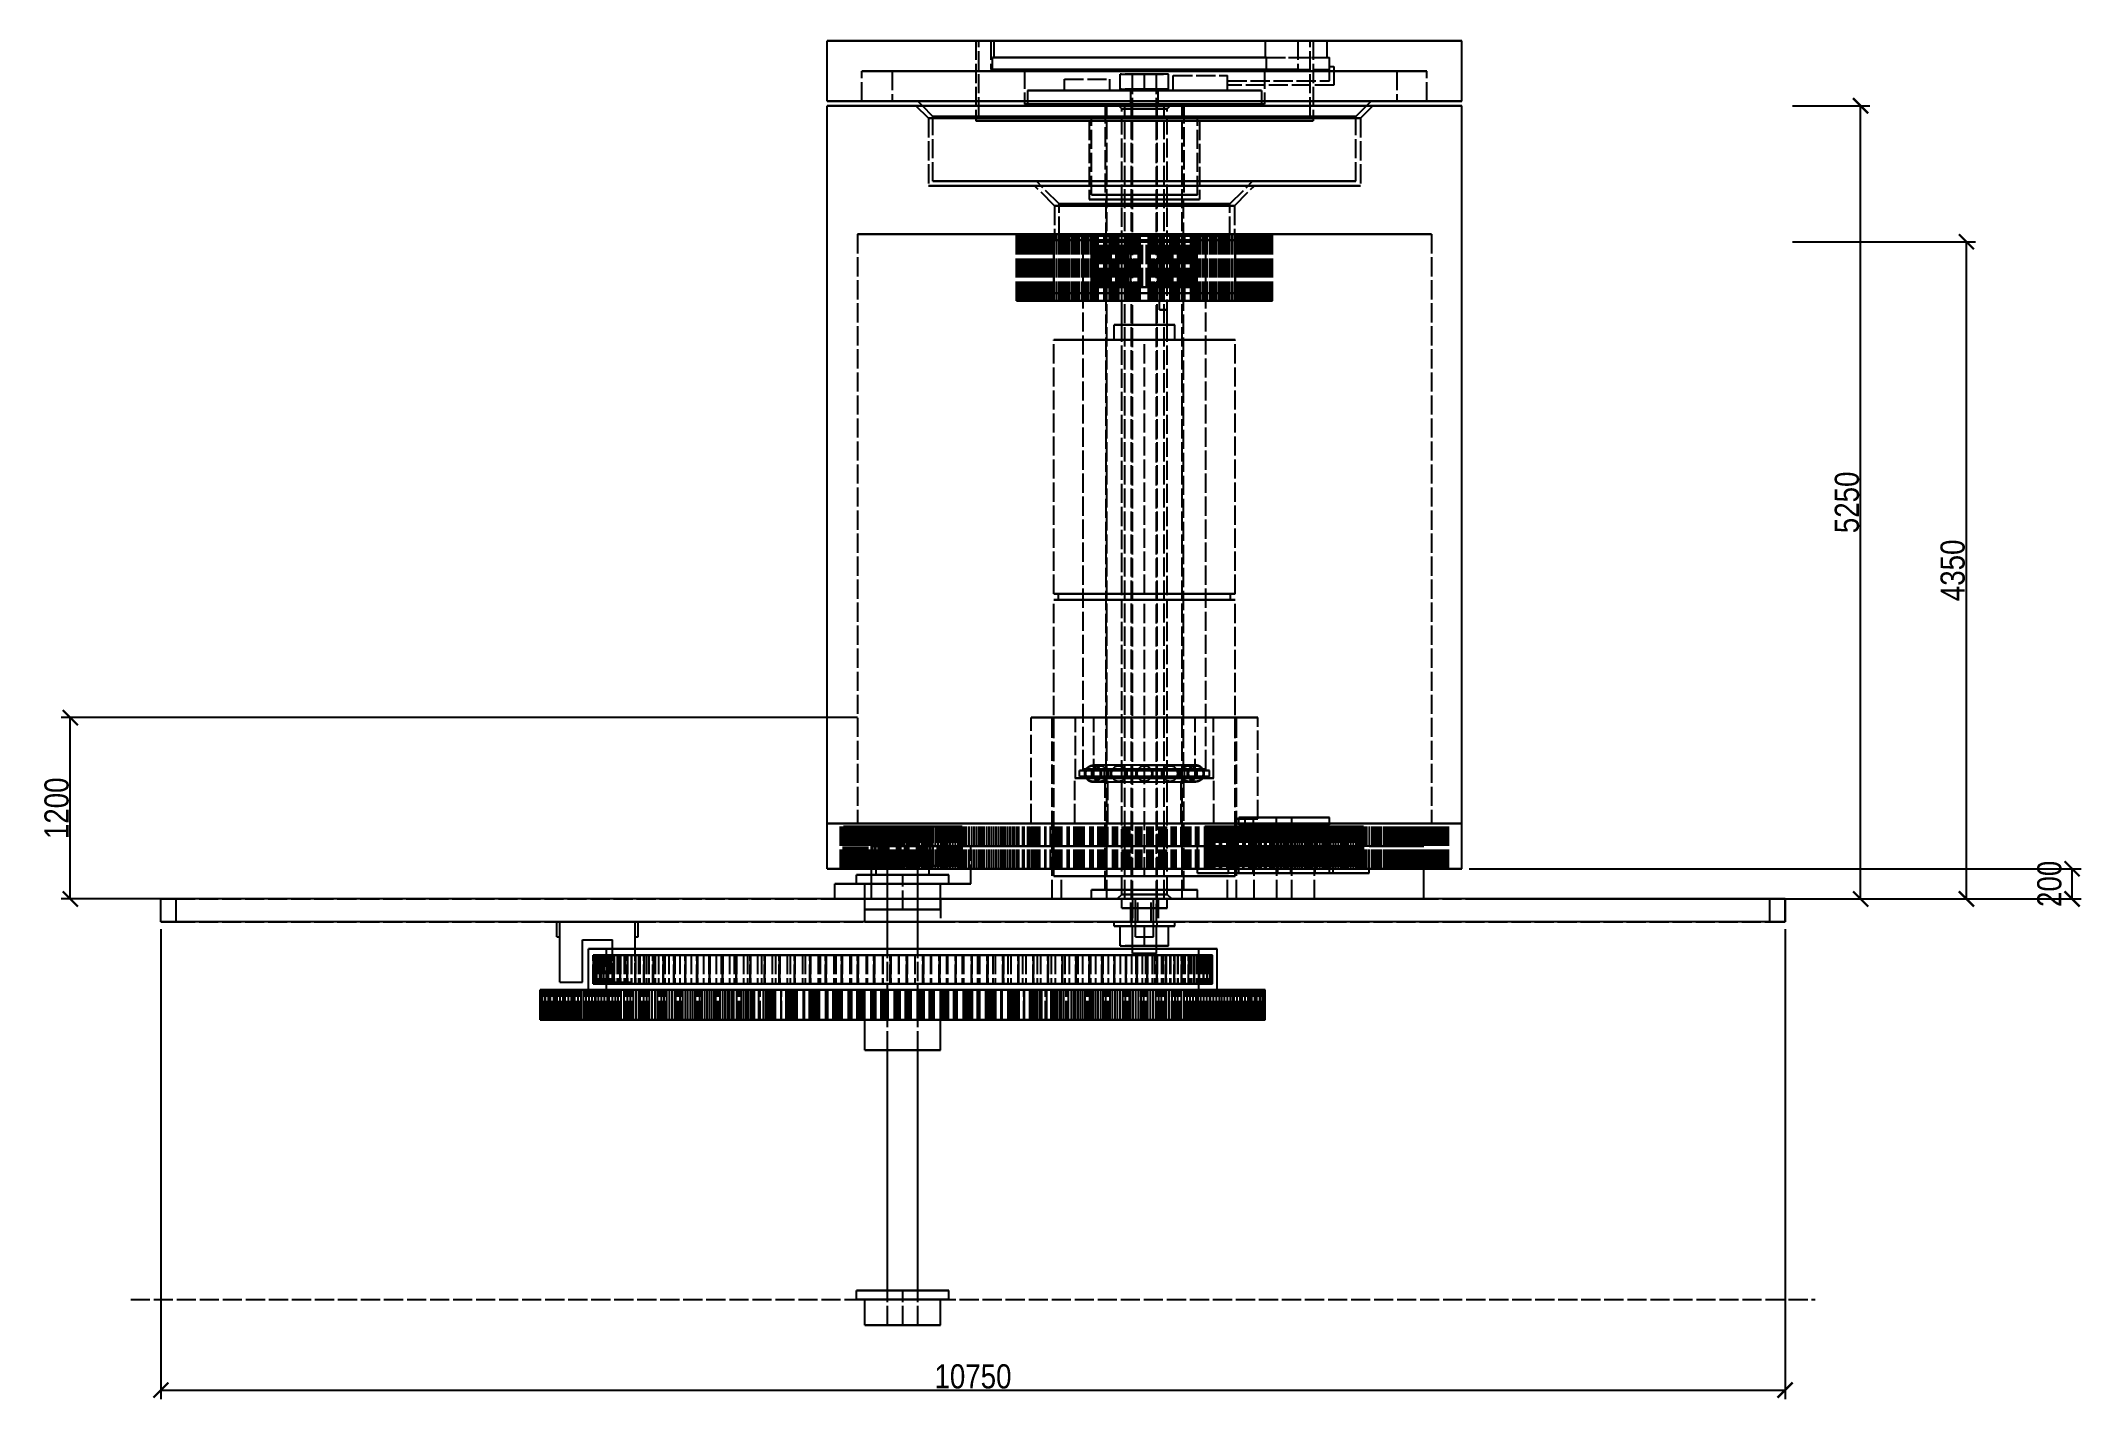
# Model space of a CAD drawing. Header units: millimetres. Extents: x -9 to 243, y -53 to 196.
# Drawn here: x 85.8 to 220.9, y -53.3 to 36.6 of the extents above; entities that cross this region are included whole.
import ezdxf

# ---------------------------------------------------------------- set-up
doc = ezdxf.new("R2010")
doc.units = ezdxf.units.MM
doc.linetypes.add('DASHED', pattern=[1.524, 1.27, -0.254])
for name, color, linetype in [('DIMS', 3, 'CONTINUOUS'), ('HIDDEN', 8, 'DASHED'), ('VISIBLE', 7, 'CONTINUOUS')]:
    doc.layers.add(name, color=color, linetype=linetype)
doc.styles.add('OpenSansCondensed-Light', font='OpenSansCondensed-Light.ttf')
doc.dimstyles.new('EZDXF', dxfattribs={"dimtxt": 0.25, "dimasz": 0.175, "dimexe": 0.375, "dimexo": 0.125, "dimgap": 0.1, "dimtad": 1, "dimlfac": 100, "dimzin": 12, "dimdsep": 46, "dimtxsty": 'OpenSansCondensed-Light', "dimblk": 'ARCHTICK', "dimcen": 2.5, "dimazin": 3, "dimtfac": 0.5, "dimtmove": 2, "dimatfit": 3})

msp = doc.modelspace()

# ---------------------------------------------------------------- blocks, each defined once
blk = doc.blocks.new('_ARCHTICK')
at = {"color": 0, "linetype": 'BYBLOCK', "const_width": 0.15}
blk.add_lwpolyline([(-0.5, -0.5), (0.5, 0.5)], dxfattribs=at)

# ---------------------------------------------------------------- dimensions: what is measured, and where the dimension line sits
at = {"layer": 'DIMS'}
for base, p1, p2 in [((206.25, -20.2), (201.25, -20.2), (201.25, 32.3)), ((213.25, -20.2), (201.25, -20.2), (201.25, 23.3)), ((87.75, -20.2), (140.35, -20.2), (140.35, -8.2)), ((220.25, -20.2), (179.85, -20.2), (179.85, -18.2))]:
    msp.add_linear_dim(base=base, p1=p1, p2=p2, angle=90, dimstyle='EZDXF', override={"dimtxt": 1.6, "dimasz": 1, "dimexe": 0.6, "dimexo": 0.5, "dimdec": 2}, dxfattribs=at).render()
msp.add_linear_dim(base=(93.75, -52.71), p1=(93.75, -21.71), p2=(201.25, -21.71), dimstyle='EZDXF', override={"dimtxt": 1.6, "dimasz": 1, "dimexe": 0.6, "dimexo": 0.5, "dimdec": 2}, dxfattribs=at).render()

# ---------------------------------------------------------------- linework, layer by layer
at = {"layer": 'HIDDEN'}
msp.add_line((91.75, -46.71), (203.25, -46.71), dxfattribs=at)
for points in [[(179.85, 36.6), (179.18333, 36.6), (178.51667, 36.6), (177.85, 36.6), (177.18333, 36.6), (176.51667, 36.6), (175.85, 36.6), (175.18333, 36.6), (174.51667, 36.6), (173.85, 36.6), (173.18333, 36.6), (172.51667, 36.6), (171.85, 36.6), (171.18333, 36.6), (170.51667, 36.6), (169.85, 36.6), (169.18333, 36.6), (168.51667, 36.6), (167.85, 36.6), (167.18333, 36.6), (166.51667, 36.6), (165.85, 36.6), (165.18333, 36.6), (164.51667, 36.6), (163.85, 36.6), (163.18333, 36.6), (162.51667, 36.6), (161.85, 36.6), (161.18333, 36.6), (160.51667, 36.6), (159.85, 36.6), (159.18333, 36.6), (158.51667, 36.6), (157.85, 36.6), (157.18333, 36.6), (156.51667, 36.6), (155.85, 36.6), (155.18333, 36.6), (154.51667, 36.6), (153.85, 36.6), (153.18333, 36.6), (152.51667, 36.6), (151.85, 36.6), (151.18333, 36.6), (150.51667, 36.6), (149.85, 36.6), (149.18333, 36.6), (148.51667, 36.6), (147.85, 36.6), (147.18333, 36.6), (146.51667, 36.6), (145.85, 36.6), (145.18333, 36.6), (144.51667, 36.6), (143.85, 36.6), (143.18333, 36.6), (142.51667, 36.6), (141.85, 36.6), (141.18333, 36.6), (140.51667, 36.6), (139.85, 36.6), (139.18333, 36.6), (138.51667, 36.6), (137.85, 36.6)], [(170.01, 36.6), (169.65571, 36.6), (169.30143, 36.6), (168.94714, 36.6), (168.59286, 36.6), (168.23857, 36.6), (167.88429, 36.6), (167.53, 36.6), (167.17571, 36.6), (166.82143, 36.6), (166.46714, 36.6), (166.11286, 36.6), (165.75857, 36.6), (165.40429, 36.6), (165.05, 36.6), (164.69571, 36.6), (164.34143, 36.6), (163.98714, 36.6), (163.63286, 36.6), (163.27857, 36.6), (162.92429, 36.6), (162.57, 36.6), (162.21571, 36.6), (161.86143, 36.6), (161.50714, 36.6), (161.15286, 36.6), (160.79857, 36.6), (160.44429, 36.6), (160.09, 36.6), (159.73571, 36.6), (159.38143, 36.6), (159.02714, 36.6), (158.67286, 36.6), (158.31857, 36.6), (157.96429, 36.6), (157.61, 36.6), (157.25571, 36.6), (156.90143, 36.6), (156.54714, 36.6), (156.19286, 36.6), (155.83857, 36.6), (155.48429, 36.6), (155.13, 36.6), (154.77571, 36.6), (154.42143, 36.6), (154.06714, 36.6), (153.71286, 36.6), (153.35857, 36.6), (153.00429, 36.6), (152.65, 36.6), (152.29571, 36.6), (151.94143, 36.6), (151.58714, 36.6), (151.23286, 36.6), (150.87857, 36.6), (150.52429, 36.6), (150.17, 36.6), (149.81571, 36.6), (149.46143, 36.6), (149.10714, 36.6), (148.75286, 36.6), (148.39857, 36.6), (148.04429, 36.6), (147.69, 36.6)], [(147.69, 36.6), (147.86714, 36.6), (148.04429, 36.6), (148.22143, 36.6), (148.39857, 36.6), (148.57571, 36.6), (148.75286, 36.6), (148.93, 36.6), (149.10714, 36.6), (149.28429, 36.6), (149.46143, 36.6), (149.63857, 36.6), (149.81571, 36.6), (149.99286, 36.6), (150.17, 36.6), (150.34714, 36.6), (150.52429, 36.6), (150.70143, 36.6), (150.87857, 36.6), (151.05571, 36.6), (151.23286, 36.6), (151.41, 36.6), (151.58714, 36.6), (151.76429, 36.6), (151.94143, 36.6), (152.11857, 36.6), (152.29571, 36.6), (152.47286, 36.6), (152.65, 36.6), (152.82714, 36.6), (153.00429, 36.6), (153.18143, 36.6), (153.35857, 36.6), (153.53571, 36.6), (153.71286, 36.6), (153.89, 36.6), (154.06714, 36.6), (154.24429, 36.6), (154.42143, 36.6), (154.59857, 36.6), (154.77571, 36.6), (154.95286, 36.6), (155.13, 36.6), (155.30714, 36.6), (155.48429, 36.6), (155.66143, 36.6), (155.83857, 36.6), (156.01571, 36.6), (156.19286, 36.6), (156.37, 36.6), (156.54714, 36.6), (156.72429, 36.6), (156.90143, 36.6), (157.07857, 36.6), (157.25571, 36.6), (157.43286, 36.6), (157.61, 36.6), (157.78714, 36.6), (157.96429, 36.6), (158.14143, 36.6), (158.31857, 36.6), (158.49571, 36.6), (158.67286, 36.6), (158.85, 36.6)], [(147.69, 36.6), (147.69, 31.3)], [(169.81, 36.6), (169.46206, 36.6), (169.11413, 36.6), (168.76619, 36.6), (168.41825, 36.6), (168.07032, 36.6), (167.72238, 36.6), (167.37444, 36.6), (167.02651, 36.6), (166.67857, 36.6), (166.33063, 36.6), (165.9827, 36.6), (165.63476, 36.6), (165.28683, 36.6), (164.93889, 36.6), (164.59095, 36.6), (164.24302, 36.6), (163.89508, 36.6), (163.54714, 36.6), (163.19921, 36.6), (162.85127, 36.6), (162.50333, 36.6), (162.1554, 36.6), (161.80746, 36.6), (161.45952, 36.6), (161.11159, 36.6), (160.76365, 36.6), (160.41571, 36.6), (160.06778, 36.6), (159.71984, 36.6), (159.3719, 36.6), (159.02397, 36.6), (158.67603, 36.6), (158.3281, 36.6), (157.98016, 36.6), (157.63222, 36.6), (157.28429, 36.6), (156.93635, 36.6), (156.58841, 36.6), (156.24048, 36.6), (155.89254, 36.6), (155.5446, 36.6), (155.19667, 36.6), (154.84873, 36.6), (154.50079, 36.6), (154.15286, 36.6), (153.80492, 36.6), (153.45698, 36.6), (153.10905, 36.6), (152.76111, 36.6), (152.41317, 36.6), (152.06524, 36.6), (151.7173, 36.6), (151.36937, 36.6), (151.02143, 36.6), (150.67349, 36.6), (150.32556, 36.6), (149.97762, 36.6), (149.62968, 36.6), (149.28175, 36.6), (148.93381, 36.6), (148.58587, 36.6), (148.23794, 36.6), (147.89, 36.6)], [(147.89, 36.6), (148.06397, 36.6), (148.23794, 36.6), (148.4119, 36.6), (148.58587, 36.6), (148.75984, 36.6), (148.93381, 36.6), (149.10778, 36.6), (149.28175, 36.6), (149.45571, 36.6), (149.62968, 36.6), (149.80365, 36.6), (149.97762, 36.6), (150.15159, 36.6), (150.32556, 36.6), (150.49952, 36.6), (150.67349, 36.6), (150.84746, 36.6), (151.02143, 36.6), (151.1954, 36.6), (151.36937, 36.6), (151.54333, 36.6), (151.7173, 36.6), (151.89127, 36.6), (152.06524, 36.6), (152.23921, 36.6), (152.41317, 36.6), (152.58714, 36.6), (152.76111, 36.6), (152.93508, 36.6), (153.10905, 36.6), (153.28302, 36.6), (153.45698, 36.6), (153.63095, 36.6), (153.80492, 36.6), (153.97889, 36.6), (154.15286, 36.6), (154.32683, 36.6), (154.50079, 36.6), (154.67476, 36.6), (154.84873, 36.6), (155.0227, 36.6), (155.19667, 36.6), (155.37063, 36.6), (155.5446, 36.6), (155.71857, 36.6), (155.89254, 36.6), (156.06651, 36.6), (156.24048, 36.6), (156.41444, 36.6), (156.58841, 36.6), (156.76238, 36.6), (156.93635, 36.6), (157.11032, 36.6), (157.28429, 36.6), (157.45825, 36.6), (157.63222, 36.6), (157.80619, 36.6), (157.98016, 36.6), (158.15413, 36.6), (158.3281, 36.6), (158.50206, 36.6), (158.67603, 36.6), (158.85, 36.6)], [(147.89, 31.6), (147.89, 36.6)], [(169.01, 36.6), (168.68746, 36.6), (168.36492, 36.6), (168.04238, 36.6), (167.71984, 36.6), (167.3973, 36.6), (167.07476, 36.6), (166.75222, 36.6), (166.42968, 36.6), (166.10714, 36.6), (165.7846, 36.6), (165.46206, 36.6), (165.13952, 36.6), (164.81698, 36.6), (164.49444, 36.6), (164.1719, 36.6), (163.84937, 36.6), (163.52683, 36.6), (163.20429, 36.6), (162.88175, 36.6), (162.55921, 36.6), (162.23667, 36.6), (161.91413, 36.6), (161.59159, 36.6), (161.26905, 36.6), (160.94651, 36.6), (160.62397, 36.6), (160.30143, 36.6), (159.97889, 36.6), (159.65635, 36.6), (159.33381, 36.6), (159.01127, 36.6), (158.68873, 36.6), (158.36619, 36.6), (158.04365, 36.6), (157.72111, 36.6), (157.39857, 36.6), (157.07603, 36.6), (156.75349, 36.6), (156.43095, 36.6), (156.10841, 36.6), (155.78587, 36.6), (155.46333, 36.6), (155.14079, 36.6), (154.81825, 36.6), (154.49571, 36.6), (154.17317, 36.6), (153.85063, 36.6), (153.5281, 36.6), (153.20556, 36.6), (152.88302, 36.6), (152.56048, 36.6), (152.23794, 36.6), (151.9154, 36.6), (151.59286, 36.6), (151.27032, 36.6), (150.94778, 36.6), (150.62524, 36.6), (150.3027, 36.6), (149.98016, 36.6), (149.65762, 36.6), (149.33508, 36.6), (149.01254, 36.6), (148.69, 36.6)], [(148.69, 36.6), (148.85127, 36.6), (149.01254, 36.6), (149.17381, 36.6), (149.33508, 36.6), (149.49635, 36.6), (149.65762, 36.6), (149.81889, 36.6), (149.98016, 36.6), (150.14143, 36.6), (150.3027, 36.6), (150.46397, 36.6), (150.62524, 36.6), (150.78651, 36.6), (150.94778, 36.6), (151.10905, 36.6), (151.27032, 36.6), (151.43159, 36.6), (151.59286, 36.6), (151.75413, 36.6), (151.9154, 36.6), (152.07667, 36.6), (152.23794, 36.6), (152.39921, 36.6), (152.56048, 36.6), (152.72175, 36.6), (152.88302, 36.6), (153.04429, 36.6), (153.20556, 36.6), (153.36683, 36.6), (153.5281, 36.6), (153.68937, 36.6), (153.85063, 36.6), (154.0119, 36.6), (154.17317, 36.6), (154.33444, 36.6), (154.49571, 36.6), (154.65698, 36.6), (154.81825, 36.6), (154.97952, 36.6), (155.14079, 36.6), (155.30206, 36.6), (155.46333, 36.6), (155.6246, 36.6), (155.78587, 36.6), (155.94714, 36.6), (156.10841, 36.6), (156.26968, 36.6), (156.43095, 36.6), (156.59222, 36.6), (156.75349, 36.6), (156.91476, 36.6), (157.07603, 36.6), (157.2373, 36.6), (157.39857, 36.6), (157.55984, 36.6), (157.72111, 36.6), (157.88238, 36.6), (158.04365, 36.6), (158.20492, 36.6), (158.36619, 36.6), (158.52746, 36.6), (158.68873, 36.6), (158.85, 36.6)], [(148.69, 36.6), (148.69, 34.7)], [(166.86202, 36.6), (166.57691, 36.6), (166.2918, 36.6), (166.00669, 36.6), (165.72158, 36.6), (165.43646, 36.6), (165.15135, 36.6), (164.86624, 36.6), (164.58113, 36.6), (164.29602, 36.6), (164.01091, 36.6), (163.7258, 36.6), (163.44068, 36.6), (163.15557, 36.6), (162.87046, 36.6), (162.58535, 36.6), (162.30024, 36.6), (162.01513, 36.6), (161.73002, 36.6), (161.4449, 36.6), (161.15979, 36.6), (160.87468, 36.6), (160.58957, 36.6), (160.30446, 36.6), (160.01935, 36.6), (159.73424, 36.6), (159.44912, 36.6), (159.16401, 36.6), (158.8789, 36.6), (158.59379, 36.6), (158.30868, 36.6), (158.02357, 36.6), (157.73846, 36.6), (157.45334, 36.6), (157.16823, 36.6), (156.88312, 36.6), (156.59801, 36.6), (156.3129, 36.6), (156.02779, 36.6), (155.74268, 36.6), (155.45756, 36.6), (155.17245, 36.6), (154.88734, 36.6), (154.60223, 36.6), (154.31712, 36.6), (154.03201, 36.6), (153.74689, 36.6), (153.46178, 36.6), (153.17667, 36.6), (152.89156, 36.6), (152.60645, 36.6), (152.32134, 36.6), (152.03623, 36.6), (151.75111, 36.6), (151.466, 36.6), (151.18089, 36.6), (150.89578, 36.6), (150.61067, 36.6), (150.32556, 36.6), (150.04045, 36.6), (149.75533, 36.6), (149.47022, 36.6), (149.18511, 36.6), (148.9, 36.6)], [(148.9, 36.6), (149.18511, 36.6), (149.47022, 36.6), (149.75533, 36.6), (150.04045, 36.6), (150.32556, 36.6), (150.61067, 36.6), (150.89578, 36.6), (151.18089, 36.6), (151.466, 36.6), (151.75111, 36.6), (152.03623, 36.6), (152.32134, 36.6), (152.60645, 36.6), (152.89156, 36.6), (153.17667, 36.6), (153.46178, 36.6), (153.74689, 36.6), (154.03201, 36.6), (154.31712, 36.6), (154.60223, 36.6), (154.88734, 36.6), (155.17245, 36.6), (155.45756, 36.6), (155.74268, 36.6), (156.02779, 36.6), (156.3129, 36.6), (156.59801, 36.6), (156.88312, 36.6), (157.16823, 36.6), (157.45334, 36.6), (157.73846, 36.6), (158.02357, 36.6), (158.30868, 36.6), (158.59379, 36.6), (158.8789, 36.6), (159.16401, 36.6), (159.44912, 36.6), (159.73424, 36.6), (160.01935, 36.6), (160.30446, 36.6), (160.58957, 36.6), (160.87468, 36.6), (161.15979, 36.6), (161.4449, 36.6), (161.73002, 36.6), (162.01513, 36.6), (162.30024, 36.6), (162.58535, 36.6), (162.87046, 36.6), (163.15557, 36.6), (163.44068, 36.6), (163.7258, 36.6), (164.01091, 36.6), (164.29602, 36.6), (164.58113, 36.6), (164.86624, 36.6), (165.15135, 36.6), (165.43646, 36.6), (165.72158, 36.6), (166.00669, 36.6), (166.2918, 36.6), (166.57691, 36.6), (166.86202, 36.6)], [(148.9, 35.5), (148.9, 36.6)], [(158.85, 36.6), (159.02714, 36.6), (159.20429, 36.6), (159.38143, 36.6), (159.55857, 36.6), (159.73571, 36.6), (159.91286, 36.6), (160.09, 36.6), (160.26714, 36.6), (160.44429, 36.6), (160.62143, 36.6), (160.79857, 36.6), (160.97571, 36.6), (161.15286, 36.6), (161.33, 36.6), (161.50714, 36.6), (161.68429, 36.6), (161.86143, 36.6), (162.03857, 36.6), (162.21571, 36.6), (162.39286, 36.6), (162.57, 36.6), (162.74714, 36.6), (162.92429, 36.6), (163.10143, 36.6), (163.27857, 36.6), (163.45571, 36.6), (163.63286, 36.6), (163.81, 36.6), (163.98714, 36.6), (164.16429, 36.6), (164.34143, 36.6), (164.51857, 36.6), (164.69571, 36.6), (164.87286, 36.6), (165.05, 36.6), (165.22714, 36.6), (165.40429, 36.6), (165.58143, 36.6), (165.75857, 36.6), (165.93571, 36.6), (166.11286, 36.6), (166.29, 36.6), (166.46714, 36.6), (166.64429, 36.6), (166.82143, 36.6), (166.99857, 36.6), (167.17571, 36.6), (167.35286, 36.6), (167.53, 36.6), (167.70714, 36.6), (167.88429, 36.6), (168.06143, 36.6), (168.23857, 36.6), (168.41571, 36.6), (168.59286, 36.6), (168.77, 36.6), (168.94714, 36.6), (169.12429, 36.6), (169.30143, 36.6), (169.47857, 36.6), (169.65571, 36.6), (169.83286, 36.6), (170.01, 36.6)], [(158.85, 36.6), (159.02397, 36.6), (159.19794, 36.6), (159.3719, 36.6), (159.54587, 36.6), (159.71984, 36.6), (159.89381, 36.6), (160.06778, 36.6), (160.24175, 36.6), (160.41571, 36.6), (160.58968, 36.6), (160.76365, 36.6), (160.93762, 36.6), (161.11159, 36.6), (161.28556, 36.6), (161.45952, 36.6), (161.63349, 36.6), (161.80746, 36.6), (161.98143, 36.6), (162.1554, 36.6), (162.32937, 36.6), (162.50333, 36.6), (162.6773, 36.6), (162.85127, 36.6), (163.02524, 36.6), (163.19921, 36.6), (163.37317, 36.6), (163.54714, 36.6), (163.72111, 36.6), (163.89508, 36.6), (164.06905, 36.6), (164.24302, 36.6), (164.41698, 36.6), (164.59095, 36.6), (164.76492, 36.6), (164.93889, 36.6), (165.11286, 36.6), (165.28683, 36.6), (165.46079, 36.6), (165.63476, 36.6), (165.80873, 36.6), (165.9827, 36.6), (166.15667, 36.6), (166.33063, 36.6), (166.5046, 36.6), (166.67857, 36.6), (166.85254, 36.6), (167.02651, 36.6), (167.20048, 36.6), (167.37444, 36.6), (167.54841, 36.6), (167.72238, 36.6), (167.89635, 36.6), (168.07032, 36.6), (168.24429, 36.6), (168.41825, 36.6), (168.59222, 36.6), (168.76619, 36.6), (168.94016, 36.6), (169.11413, 36.6), (169.2881, 36.6), (169.46206, 36.6), (169.63603, 36.6), (169.81, 36.6)], [(158.85, 36.6), (159.01127, 36.6), (159.17254, 36.6), (159.33381, 36.6), (159.49508, 36.6), (159.65635, 36.6), (159.81762, 36.6), (159.97889, 36.6), (160.14016, 36.6), (160.30143, 36.6), (160.4627, 36.6), (160.62397, 36.6), (160.78524, 36.6), (160.94651, 36.6), (161.10778, 36.6), (161.26905, 36.6), (161.43032, 36.6), (161.59159, 36.6), (161.75286, 36.6), (161.91413, 36.6), (162.0754, 36.6), (162.23667, 36.6), (162.39794, 36.6), (162.55921, 36.6), (162.72048, 36.6), (162.88175, 36.6), (163.04302, 36.6), (163.20429, 36.6), (163.36556, 36.6), (163.52683, 36.6), (163.6881, 36.6), (163.84937, 36.6), (164.01063, 36.6), (164.1719, 36.6), (164.33317, 36.6), (164.49444, 36.6), (164.65571, 36.6), (164.81698, 36.6), (164.97825, 36.6), (165.13952, 36.6), (165.30079, 36.6), (165.46206, 36.6), (165.62333, 36.6), (165.7846, 36.6), (165.94587, 36.6), (166.10714, 36.6), (166.26841, 36.6), (166.42968, 36.6), (166.59095, 36.6), (166.75222, 36.6), (166.91349, 36.6), (167.07476, 36.6), (167.23603, 36.6), (167.3973, 36.6), (167.55857, 36.6), (167.71984, 36.6), (167.88111, 36.6), (168.04238, 36.6), (168.20365, 36.6), (168.36492, 36.6), (168.52619, 36.6), (168.68746, 36.6), (168.84873, 36.6), (169.01, 36.6)], [(166.86202, 35.5), (166.86202, 36.6)], [(166.86202, 35.5), (166.86202, 36.6)], [(166.86202, 36.6), (170.95, 36.6)], [(166.86202, 36.6), (170.95, 36.6)], [(169.01, 36.6), (169.01, 34.7)], [(169.81, 31.6), (169.81, 36.6)], [(170.01, 36.6), (170.01, 31.3)], [(170.95, 35.5), (170.95, 36.6)], [(170.95, 35.5), (170.95, 36.6)], [(166.92487, 35.5), (166.63702, 35.5), (166.34916, 35.5), (166.06131, 35.5), (165.77345, 35.5), (165.4856, 35.5), (165.19774, 35.5), (164.90989, 35.5), (164.62203, 35.5), (164.33418, 35.5), (164.04632, 35.5), (163.75847, 35.5), (163.47061, 35.5), (163.18276, 35.5), (162.8949, 35.5), (162.60705, 35.5), (162.31919, 35.5), (162.03134, 35.5), (161.74348, 35.5), (161.45563, 35.5), (161.16777, 35.5), (160.87992, 35.5), (160.59206, 35.5), (160.30421, 35.5), (160.01635, 35.5), (159.7285, 35.5), (159.44064, 35.5), (159.15279, 35.5), (158.86493, 35.5), (158.57708, 35.5), (158.28922, 35.5), (158.00136, 35.5), (157.71351, 35.5), (157.42565, 35.5), (157.1378, 35.5), (156.84994, 35.5), (156.56209, 35.5), (156.27423, 35.5), (155.98638, 35.5), (155.69852, 35.5), (155.41067, 35.5), (155.12281, 35.5), (154.83496, 35.5), (154.5471, 35.5), (154.25925, 35.5), (153.97139, 35.5), (153.68354, 35.5), (153.39568, 35.5), (153.10783, 35.5), (152.81997, 35.5), (152.53212, 35.5), (152.24426, 35.5), (151.95641, 35.5), (151.66855, 35.5), (151.3807, 35.5), (151.09284, 35.5), (150.80499, 35.5), (150.51713, 35.5), (150.22928, 35.5), (149.94142, 35.5), (149.65357, 35.5), (149.36571, 35.5), (149.07786, 35.5), (148.79, 35.5)], [(148.79, 35.5), (149.07786, 35.5), (149.36571, 35.5), (149.65357, 35.5), (149.94142, 35.5), (150.22928, 35.5), (150.51713, 35.5), (150.80499, 35.5), (151.09284, 35.5), (151.3807, 35.5), (151.66855, 35.5), (151.95641, 35.5), (152.24426, 35.5), (152.53212, 35.5), (152.81997, 35.5), (153.10783, 35.5), (153.39568, 35.5), (153.68354, 35.5), (153.97139, 35.5), (154.25925, 35.5), (154.5471, 35.5), (154.83496, 35.5), (155.12281, 35.5), (155.41067, 35.5), (155.69852, 35.5), (155.98638, 35.5), (156.27423, 35.5), (156.56209, 35.5), (156.84994, 35.5), (157.1378, 35.5), (157.42565, 35.5), (157.71351, 35.5), (158.00136, 35.5), (158.28922, 35.5), (158.57708, 35.5), (158.86493, 35.5), (159.15279, 35.5), (159.44064, 35.5), (159.7285, 35.5), (160.01635, 35.5), (160.30421, 35.5), (160.59206, 35.5), (160.87992, 35.5), (161.16777, 35.5), (161.45563, 35.5), (161.74348, 35.5), (162.03134, 35.5), (162.31919, 35.5), (162.60705, 35.5), (162.8949, 35.5), (163.18276, 35.5), (163.47061, 35.5), (163.75847, 35.5), (164.04632, 35.5), (164.33418, 35.5), (164.62203, 35.5), (164.90989, 35.5), (165.19774, 35.5), (165.4856, 35.5), (165.77345, 35.5), (166.06131, 35.5), (166.34916, 35.5), (166.63702, 35.5), (166.92487, 35.5)], [(148.79, 34.7), (148.79, 35.5)], [(166.86202, 35.5), (166.57691, 35.5), (166.2918, 35.5), (166.00669, 35.5), (165.72158, 35.5), (165.43646, 35.5), (165.15135, 35.5), (164.86624, 35.5), (164.58113, 35.5), (164.29602, 35.5), (164.01091, 35.5), (163.7258, 35.5), (163.44068, 35.5), (163.15557, 35.5), (162.87046, 35.5), (162.58535, 35.5), (162.30024, 35.5), (162.01513, 35.5), (161.73002, 35.5), (161.4449, 35.5), (161.15979, 35.5), (160.87468, 35.5), (160.58957, 35.5), (160.30446, 35.5), (160.01935, 35.5), (159.73424, 35.5), (159.44912, 35.5), (159.16401, 35.5), (158.8789, 35.5), (158.59379, 35.5), (158.30868, 35.5), (158.02357, 35.5), (157.73846, 35.5), (157.45334, 35.5), (157.16823, 35.5), (156.88312, 35.5), (156.59801, 35.5), (156.3129, 35.5), (156.02779, 35.5), (155.74268, 35.5), (155.45756, 35.5), (155.17245, 35.5), (154.88734, 35.5), (154.60223, 35.5), (154.31712, 35.5), (154.03201, 35.5), (153.74689, 35.5), (153.46178, 35.5), (153.17667, 35.5), (152.89156, 35.5), (152.60645, 35.5), (152.32134, 35.5), (152.03623, 35.5), (151.75111, 35.5), (151.466, 35.5), (151.18089, 35.5), (150.89578, 35.5), (150.61067, 35.5), (150.32556, 35.5), (150.04045, 35.5), (149.75533, 35.5), (149.47022, 35.5), (149.18511, 35.5), (148.9, 35.5)], [(148.9, 35.5), (149.18511, 35.5), (149.47022, 35.5), (149.75533, 35.5), (150.04045, 35.5), (150.32556, 35.5), (150.61067, 35.5), (150.89578, 35.5), (151.18089, 35.5), (151.466, 35.5), (151.75111, 35.5), (152.03623, 35.5), (152.32134, 35.5), (152.60645, 35.5), (152.89156, 35.5), (153.17667, 35.5), (153.46178, 35.5), (153.74689, 35.5), (154.03201, 35.5), (154.31712, 35.5), (154.60223, 35.5), (154.88734, 35.5), (155.17245, 35.5), (155.45756, 35.5), (155.74268, 35.5), (156.02779, 35.5), (156.3129, 35.5), (156.59801, 35.5), (156.88312, 35.5), (157.16823, 35.5), (157.45334, 35.5), (157.73846, 35.5), (158.02357, 35.5), (158.30868, 35.5), (158.59379, 35.5), (158.8789, 35.5), (159.16401, 35.5), (159.44912, 35.5), (159.73424, 35.5), (160.01935, 35.5), (160.30446, 35.5), (160.58957, 35.5), (160.87468, 35.5), (161.15979, 35.5), (161.4449, 35.5), (161.73002, 35.5), (162.01513, 35.5), (162.30024, 35.5), (162.58535, 35.5), (162.87046, 35.5), (163.15557, 35.5), (163.44068, 35.5), (163.7258, 35.5), (164.01091, 35.5), (164.29602, 35.5), (164.58113, 35.5), (164.86624, 35.5), (165.15135, 35.5), (165.43646, 35.5), (165.72158, 35.5), (166.00669, 35.5), (166.2918, 35.5), (166.57691, 35.5), (166.86202, 35.5)], [(166.86202, 35.5), (170.95, 35.5)], [(166.86202, 35.5), (170.95, 35.5)], [(166.92487, 34.7), (166.92487, 35.5)], [(166.92487, 34.7), (166.92487, 35.5)], [(166.92487, 35.5), (171.09, 35.5)], [(166.92487, 35.5), (171.09, 35.5)], [(171.09, 34.7), (171.09, 35.5)], [(171.09, 34.7), (171.09, 35.5)], [(177.55, 34.6), (176.95635, 34.6), (176.3627, 34.6), (175.76905, 34.6), (175.1754, 34.6), (174.58175, 34.6), (173.9881, 34.6), (173.39444, 34.6), (172.80079, 34.6), (172.20714, 34.6), (171.61349, 34.6), (171.01984, 34.6), (170.42619, 34.6), (169.83254, 34.6), (169.23889, 34.6), (168.64524, 34.6), (168.05159, 34.6), (167.45794, 34.6), (166.86429, 34.6), (166.27063, 34.6), (165.67698, 34.6), (165.08333, 34.6), (164.48968, 34.6), (163.89603, 34.6), (163.30238, 34.6), (162.70873, 34.6), (162.11508, 34.6), (161.52143, 34.6), (160.92778, 34.6), (160.33413, 34.6), (159.74048, 34.6), (159.14683, 34.6), (158.55317, 34.6), (157.95952, 34.6), (157.36587, 34.6), (156.77222, 34.6), (156.17857, 34.6), (155.58492, 34.6), (154.99127, 34.6), (154.39762, 34.6), (153.80397, 34.6), (153.21032, 34.6), (152.61667, 34.6), (152.02302, 34.6), (151.42937, 34.6), (150.83571, 34.6), (150.24206, 34.6), (149.64841, 34.6), (149.05476, 34.6), (148.46111, 34.6), (147.86746, 34.6), (147.27381, 34.6), (146.68016, 34.6), (146.08651, 34.6), (145.49286, 34.6), (144.89921, 34.6), (144.30556, 34.6), (143.7119, 34.6), (143.11825, 34.6), (142.5246, 34.6), (141.93095, 34.6), (141.3373, 34.6), (140.74365, 34.6), (140.15, 34.6)], [(140.15, 34.6), (140.44683, 34.6), (140.74365, 34.6), (141.04048, 34.6), (141.3373, 34.6), (141.63413, 34.6), (141.93095, 34.6), (142.22778, 34.6), (142.5246, 34.6), (142.82143, 34.6), (143.11825, 34.6), (143.41508, 34.6), (143.7119, 34.6), (144.00873, 34.6), (144.30556, 34.6), (144.60238, 34.6), (144.89921, 34.6), (145.19603, 34.6), (145.49286, 34.6), (145.78968, 34.6), (146.08651, 34.6), (146.38333, 34.6), (146.68016, 34.6), (146.97698, 34.6), (147.27381, 34.6), (147.57063, 34.6), (147.86746, 34.6), (148.16429, 34.6), (148.46111, 34.6), (148.75794, 34.6), (149.05476, 34.6), (149.35159, 34.6), (149.64841, 34.6), (149.94524, 34.6), (150.24206, 34.6), (150.53889, 34.6), (150.83571, 34.6), (151.13254, 34.6), (151.42937, 34.6), (151.72619, 34.6), (152.02302, 34.6), (152.31984, 34.6), (152.61667, 34.6), (152.91349, 34.6), (153.21032, 34.6), (153.50714, 34.6), (153.80397, 34.6), (154.10079, 34.6), (154.39762, 34.6), (154.69444, 34.6), (154.99127, 34.6), (155.2881, 34.6), (155.58492, 34.6), (155.88175, 34.6), (156.17857, 34.6), (156.4754, 34.6), (156.77222, 34.6), (157.06905, 34.6), (157.36587, 34.6), (157.6627, 34.6), (157.95952, 34.6), (158.25635, 34.6), (158.55317, 34.6), (158.85, 34.6)], [(177.55, 34.6), (176.95635, 34.6), (176.3627, 34.6), (175.76905, 34.6), (175.1754, 34.6), (174.58175, 34.6), (173.9881, 34.6), (173.39444, 34.6), (172.80079, 34.6), (172.20714, 34.6), (171.61349, 34.6), (171.01984, 34.6), (170.42619, 34.6), (169.83254, 34.6), (169.23889, 34.6), (168.64524, 34.6), (168.05159, 34.6), (167.45794, 34.6), (166.86429, 34.6), (166.27063, 34.6), (165.67698, 34.6), (165.08333, 34.6), (164.48968, 34.6), (163.89603, 34.6), (163.30238, 34.6), (162.70873, 34.6), (162.11508, 34.6), (161.52143, 34.6), (160.92778, 34.6), (160.33413, 34.6), (159.74048, 34.6), (159.14683, 34.6), (158.55317, 34.6), (157.95952, 34.6), (157.36587, 34.6), (156.77222, 34.6), (156.17857, 34.6), (155.58492, 34.6), (154.99127, 34.6), (154.39762, 34.6), (153.80397, 34.6), (153.21032, 34.6), (152.61667, 34.6), (152.02302, 34.6), (151.42937, 34.6), (150.83571, 34.6), (150.24206, 34.6), (149.64841, 34.6), (149.05476, 34.6), (148.46111, 34.6), (147.86746, 34.6), (147.27381, 34.6), (146.68016, 34.6), (146.08651, 34.6), (145.49286, 34.6), (144.89921, 34.6), (144.30556, 34.6), (143.7119, 34.6), (143.11825, 34.6), (142.5246, 34.6), (141.93095, 34.6), (141.3373, 34.6), (140.74365, 34.6), (140.15, 34.6)], [(140.15, 34.6), (140.44683, 34.6), (140.74365, 34.6), (141.04048, 34.6), (141.3373, 34.6), (141.63413, 34.6), (141.93095, 34.6), (142.22778, 34.6), (142.5246, 34.6), (142.82143, 34.6), (143.11825, 34.6), (143.41508, 34.6), (143.7119, 34.6), (144.00873, 34.6), (144.30556, 34.6), (144.60238, 34.6), (144.89921, 34.6), (145.19603, 34.6), (145.49286, 34.6), (145.78968, 34.6), (146.08651, 34.6), (146.38333, 34.6), (146.68016, 34.6), (146.97698, 34.6), (147.27381, 34.6), (147.57063, 34.6), (147.86746, 34.6), (148.16429, 34.6), (148.46111, 34.6), (148.75794, 34.6), (149.05476, 34.6), (149.35159, 34.6), (149.64841, 34.6), (149.94524, 34.6), (150.24206, 34.6), (150.53889, 34.6), (150.83571, 34.6), (151.13254, 34.6), (151.42937, 34.6), (151.72619, 34.6), (152.02302, 34.6), (152.31984, 34.6), (152.61667, 34.6), (152.91349, 34.6), (153.21032, 34.6), (153.50714, 34.6), (153.80397, 34.6), (154.10079, 34.6), (154.39762, 34.6), (154.69444, 34.6), (154.99127, 34.6), (155.2881, 34.6), (155.58492, 34.6), (155.88175, 34.6), (156.17857, 34.6), (156.4754, 34.6), (156.77222, 34.6), (157.06905, 34.6), (157.36587, 34.6), (157.6627, 34.6), (157.95952, 34.6), (158.25635, 34.6), (158.55317, 34.6), (158.85, 34.6)], [(140.15, 32.6), (140.15, 34.6)], [(140.15, 32.6), (140.15, 34.6)], [(175.55, 34.6), (175.01984, 34.6), (174.48968, 34.6), (173.95952, 34.6), (173.42937, 34.6), (172.89921, 34.6), (172.36905, 34.6), (171.83889, 34.6), (171.30873, 34.6), (170.77857, 34.6), (170.24841, 34.6), (169.71825, 34.6), (169.1881, 34.6), (168.65794, 34.6), (168.12778, 34.6), (167.59762, 34.6), (167.06746, 34.6), (166.5373, 34.6), (166.00714, 34.6), (165.47698, 34.6), (164.94683, 34.6), (164.41667, 34.6), (163.88651, 34.6), (163.35635, 34.6), (162.82619, 34.6), (162.29603, 34.6), (161.76587, 34.6), (161.23571, 34.6), (160.70556, 34.6), (160.1754, 34.6), (159.64524, 34.6), (159.11508, 34.6), (158.58492, 34.6), (158.05476, 34.6), (157.5246, 34.6), (156.99444, 34.6), (156.46429, 34.6), (155.93413, 34.6), (155.40397, 34.6), (154.87381, 34.6), (154.34365, 34.6), (153.81349, 34.6), (153.28333, 34.6), (152.75317, 34.6), (152.22302, 34.6), (151.69286, 34.6), (151.1627, 34.6), (150.63254, 34.6), (150.10238, 34.6), (149.57222, 34.6), (149.04206, 34.6), (148.5119, 34.6), (147.98175, 34.6), (147.45159, 34.6), (146.92143, 34.6), (146.39127, 34.6), (145.86111, 34.6), (145.33095, 34.6), (144.80079, 34.6), (144.27063, 34.6), (143.74048, 34.6), (143.21032, 34.6), (142.68016, 34.6), (142.15, 34.6)], [(142.15, 34.6), (142.41508, 34.6), (142.68016, 34.6), (142.94524, 34.6), (143.21032, 34.6), (143.4754, 34.6), (143.74048, 34.6), (144.00556, 34.6), (144.27063, 34.6), (144.53571, 34.6), (144.80079, 34.6), (145.06587, 34.6), (145.33095, 34.6), (145.59603, 34.6), (145.86111, 34.6), (146.12619, 34.6), (146.39127, 34.6), (146.65635, 34.6), (146.92143, 34.6), (147.18651, 34.6), (147.45159, 34.6), (147.71667, 34.6), (147.98175, 34.6), (148.24683, 34.6), (148.5119, 34.6), (148.77698, 34.6), (149.04206, 34.6), (149.30714, 34.6), (149.57222, 34.6), (149.8373, 34.6), (150.10238, 34.6), (150.36746, 34.6), (150.63254, 34.6), (150.89762, 34.6), (151.1627, 34.6), (151.42778, 34.6), (151.69286, 34.6), (151.95794, 34.6), (152.22302, 34.6), (152.4881, 34.6), (152.75317, 34.6), (153.01825, 34.6), (153.28333, 34.6), (153.54841, 34.6), (153.81349, 34.6), (154.07857, 34.6), (154.34365, 34.6), (154.60873, 34.6), (154.87381, 34.6), (155.13889, 34.6), (155.40397, 34.6), (155.66905, 34.6), (155.93413, 34.6), (156.19921, 34.6), (156.46429, 34.6), (156.72937, 34.6), (156.99444, 34.6), (157.25952, 34.6), (157.5246, 34.6), (157.78968, 34.6), (158.05476, 34.6), (158.31984, 34.6), (158.58492, 34.6), (158.85, 34.6)], [(175.55, 34.6), (175.01984, 34.6), (174.48968, 34.6), (173.95952, 34.6), (173.42937, 34.6), (172.89921, 34.6), (172.36905, 34.6), (171.83889, 34.6), (171.30873, 34.6), (170.77857, 34.6), (170.24841, 34.6), (169.71825, 34.6), (169.1881, 34.6), (168.65794, 34.6), (168.12778, 34.6), (167.59762, 34.6), (167.06746, 34.6), (166.5373, 34.6), (166.00714, 34.6), (165.47698, 34.6), (164.94683, 34.6), (164.41667, 34.6), (163.88651, 34.6), (163.35635, 34.6), (162.82619, 34.6), (162.29603, 34.6), (161.76587, 34.6), (161.23571, 34.6), (160.70556, 34.6), (160.1754, 34.6), (159.64524, 34.6), (159.11508, 34.6), (158.58492, 34.6), (158.05476, 34.6), (157.5246, 34.6), (156.99444, 34.6), (156.46429, 34.6), (155.93413, 34.6), (155.40397, 34.6), (154.87381, 34.6), (154.34365, 34.6), (153.81349, 34.6), (153.28333, 34.6), (152.75317, 34.6), (152.22302, 34.6), (151.69286, 34.6), (151.1627, 34.6), (150.63254, 34.6), (150.10238, 34.6), (149.57222, 34.6), (149.04206, 34.6), (148.5119, 34.6), (147.98175, 34.6), (147.45159, 34.6), (146.92143, 34.6), (146.39127, 34.6), (145.86111, 34.6), (145.33095, 34.6), (144.80079, 34.6), (144.27063, 34.6), (143.74048, 34.6), (143.21032, 34.6), (142.68016, 34.6), (142.15, 34.6)], [(142.15, 34.6), (142.41508, 34.6), (142.68016, 34.6), (142.94524, 34.6), (143.21032, 34.6), (143.4754, 34.6), (143.74048, 34.6), (144.00556, 34.6), (144.27063, 34.6), (144.53571, 34.6), (144.80079, 34.6), (145.06587, 34.6), (145.33095, 34.6), (145.59603, 34.6), (145.86111, 34.6), (146.12619, 34.6), (146.39127, 34.6), (146.65635, 34.6), (146.92143, 34.6), (147.18651, 34.6), (147.45159, 34.6), (147.71667, 34.6), (147.98175, 34.6), (148.24683, 34.6), (148.5119, 34.6), (148.77698, 34.6), (149.04206, 34.6), (149.30714, 34.6), (149.57222, 34.6), (149.8373, 34.6), (150.10238, 34.6), (150.36746, 34.6), (150.63254, 34.6), (150.89762, 34.6), (151.1627, 34.6), (151.42778, 34.6), (151.69286, 34.6), (151.95794, 34.6), (152.22302, 34.6), (152.4881, 34.6), (152.75317, 34.6), (153.01825, 34.6), (153.28333, 34.6), (153.54841, 34.6), (153.81349, 34.6), (154.07857, 34.6), (154.34365, 34.6), (154.60873, 34.6), (154.87381, 34.6), (155.13889, 34.6), (155.40397, 34.6), (155.66905, 34.6), (155.93413, 34.6), (156.19921, 34.6), (156.46429, 34.6), (156.72937, 34.6), (156.99444, 34.6), (157.25952, 34.6), (157.5246, 34.6), (157.78968, 34.6), (158.05476, 34.6), (158.31984, 34.6), (158.58492, 34.6), (158.85, 34.6)], [(142.15, 34.6), (142.15, 32.6)], [(142.15, 34.6), (142.15, 32.6)], [(169.01, 34.7), (168.68746, 34.7), (168.36492, 34.7), (168.04238, 34.7), (167.71984, 34.7), (167.3973, 34.7), (167.07476, 34.7), (166.75222, 34.7), (166.42968, 34.7), (166.10714, 34.7), (165.7846, 34.7), (165.46206, 34.7), (165.13952, 34.7), (164.81698, 34.7), (164.49444, 34.7), (164.1719, 34.7), (163.84937, 34.7), (163.52683, 34.7), (163.20429, 34.7), (162.88175, 34.7), (162.55921, 34.7), (162.23667, 34.7), (161.91413, 34.7), (161.59159, 34.7), (161.26905, 34.7), (160.94651, 34.7), (160.62397, 34.7), (160.30143, 34.7), (159.97889, 34.7), (159.65635, 34.7), (159.33381, 34.7), (159.01127, 34.7), (158.68873, 34.7), (158.36619, 34.7), (158.04365, 34.7), (157.72111, 34.7), (157.39857, 34.7), (157.07603, 34.7), (156.75349, 34.7), (156.43095, 34.7), (156.10841, 34.7), (155.78587, 34.7), (155.46333, 34.7), (155.14079, 34.7), (154.81825, 34.7), (154.49571, 34.7), (154.17317, 34.7), (153.85063, 34.7), (153.5281, 34.7), (153.20556, 34.7), (152.88302, 34.7), (152.56048, 34.7), (152.23794, 34.7), (151.9154, 34.7), (151.59286, 34.7), (151.27032, 34.7), (150.94778, 34.7), (150.62524, 34.7), (150.3027, 34.7), (149.98016, 34.7), (149.65762, 34.7), (149.33508, 34.7), (149.01254, 34.7), (148.69, 34.7)], [(148.69, 34.7), (148.85127, 34.7), (149.01254, 34.7), (149.17381, 34.7), (149.33508, 34.7), (149.49635, 34.7), (149.65762, 34.7), (149.81889, 34.7), (149.98016, 34.7), (150.14143, 34.7), (150.3027, 34.7), (150.46397, 34.7), (150.62524, 34.7), (150.78651, 34.7), (150.94778, 34.7), (151.10905, 34.7), (151.27032, 34.7), (151.43159, 34.7), (151.59286, 34.7), (151.75413, 34.7), (151.9154, 34.7), (152.07667, 34.7), (152.23794, 34.7), (152.39921, 34.7), (152.56048, 34.7), (152.72175, 34.7), (152.88302, 34.7), (153.04429, 34.7), (153.20556, 34.7), (153.36683, 34.7), (153.5281, 34.7), (153.68937, 34.7), (153.85063, 34.7), (154.0119, 34.7), (154.17317, 34.7), (154.33444, 34.7), (154.49571, 34.7), (154.65698, 34.7), (154.81825, 34.7), (154.97952, 34.7), (155.14079, 34.7), (155.30206, 34.7), (155.46333, 34.7), (155.6246, 34.7), (155.78587, 34.7), (155.94714, 34.7), (156.10841, 34.7), (156.26968, 34.7), (156.43095, 34.7), (156.59222, 34.7), (156.75349, 34.7), (156.91476, 34.7), (157.07603, 34.7), (157.2373, 34.7), (157.39857, 34.7), (157.55984, 34.7), (157.72111, 34.7), (157.88238, 34.7), (158.04365, 34.7), (158.20492, 34.7), (158.36619, 34.7), (158.52746, 34.7), (158.68873, 34.7), (158.85, 34.7)], [(166.92487, 34.7), (166.63702, 34.7), (166.34916, 34.7), (166.06131, 34.7), (165.77345, 34.7), (165.4856, 34.7), (165.19774, 34.7), (164.90989, 34.7), (164.62203, 34.7), (164.33418, 34.7), (164.04632, 34.7), (163.75847, 34.7), (163.47061, 34.7), (163.18276, 34.7), (162.8949, 34.7), (162.60705, 34.7), (162.31919, 34.7), (162.03134, 34.7), (161.74348, 34.7), (161.45563, 34.7), (161.16777, 34.7), (160.87992, 34.7), (160.59206, 34.7), (160.30421, 34.7), (160.01635, 34.7), (159.7285, 34.7), (159.44064, 34.7), (159.15279, 34.7), (158.86493, 34.7), (158.57708, 34.7), (158.28922, 34.7), (158.00136, 34.7), (157.71351, 34.7), (157.42565, 34.7), (157.1378, 34.7), (156.84994, 34.7), (156.56209, 34.7), (156.27423, 34.7), (155.98638, 34.7), (155.69852, 34.7), (155.41067, 34.7), (155.12281, 34.7), (154.83496, 34.7), (154.5471, 34.7), (154.25925, 34.7), (153.97139, 34.7), (153.68354, 34.7), (153.39568, 34.7), (153.10783, 34.7), (152.81997, 34.7), (152.53212, 34.7), (152.24426, 34.7), (151.95641, 34.7), (151.66855, 34.7), (151.3807, 34.7), (151.09284, 34.7), (150.80499, 34.7), (150.51713, 34.7), (150.22928, 34.7), (149.94142, 34.7), (149.65357, 34.7), (149.36571, 34.7), (149.07786, 34.7), (148.79, 34.7)], [(148.79, 34.7), (149.07786, 34.7), (149.36571, 34.7), (149.65357, 34.7), (149.94142, 34.7), (150.22928, 34.7), (150.51713, 34.7), (150.80499, 34.7), (151.09284, 34.7), (151.3807, 34.7), (151.66855, 34.7), (151.95641, 34.7), (152.24426, 34.7), (152.53212, 34.7), (152.81997, 34.7), (153.10783, 34.7), (153.39568, 34.7), (153.68354, 34.7), (153.97139, 34.7), (154.25925, 34.7), (154.5471, 34.7), (154.83496, 34.7), (155.12281, 34.7), (155.41067, 34.7), (155.69852, 34.7), (155.98638, 34.7), (156.27423, 34.7), (156.56209, 34.7), (156.84994, 34.7), (157.1378, 34.7), (157.42565, 34.7), (157.71351, 34.7), (158.00136, 34.7), (158.28922, 34.7), (158.57708, 34.7), (158.86493, 34.7), (159.15279, 34.7), (159.44064, 34.7), (159.7285, 34.7), (160.01635, 34.7), (160.30421, 34.7), (160.59206, 34.7), (160.87992, 34.7), (161.16777, 34.7), (161.45563, 34.7), (161.74348, 34.7), (162.03134, 34.7), (162.31919, 34.7), (162.60705, 34.7), (162.8949, 34.7), (163.18276, 34.7), (163.47061, 34.7), (163.75847, 34.7), (164.04632, 34.7), (164.33418, 34.7), (164.62203, 34.7), (164.90989, 34.7), (165.19774, 34.7), (165.4856, 34.7), (165.77345, 34.7), (166.06131, 34.7), (166.34916, 34.7), (166.63702, 34.7), (166.92487, 34.7)], [(166.8, 34.7), (166.54762, 34.7), (166.29524, 34.7), (166.04286, 34.7), (165.79048, 34.7), (165.5381, 34.7), (165.28571, 34.7), (165.03333, 34.7), (164.78095, 34.7), (164.52857, 34.7), (164.27619, 34.7), (164.02381, 34.7), (163.77143, 34.7), (163.51905, 34.7), (163.26667, 34.7), (163.01429, 34.7), (162.7619, 34.7), (162.50952, 34.7), (162.25714, 34.7), (162.00476, 34.7), (161.75238, 34.7), (161.5, 34.7), (161.24762, 34.7), (160.99524, 34.7), (160.74286, 34.7), (160.49048, 34.7), (160.2381, 34.7), (159.98571, 34.7), (159.73333, 34.7), (159.48095, 34.7), (159.22857, 34.7), (158.97619, 34.7), (158.72381, 34.7), (158.47143, 34.7), (158.21905, 34.7), (157.96667, 34.7), (157.71429, 34.7), (157.4619, 34.7), (157.20952, 34.7), (156.95714, 34.7), (156.70476, 34.7), (156.45238, 34.7), (156.2, 34.7), (155.94762, 34.7), (155.69524, 34.7), (155.44286, 34.7), (155.19048, 34.7), (154.9381, 34.7), (154.68571, 34.7), (154.43333, 34.7), (154.18095, 34.7), (153.92857, 34.7), (153.67619, 34.7), (153.42381, 34.7), (153.17143, 34.7), (152.91905, 34.7), (152.66667, 34.7), (152.41429, 34.7), (152.1619, 34.7), (151.90952, 34.7), (151.65714, 34.7), (151.40476, 34.7), (151.15238, 34.7), (150.9, 34.7)], [(150.9, 34.7), (151.02619, 34.7), (151.15238, 34.7), (151.27857, 34.7), (151.40476, 34.7), (151.53095, 34.7), (151.65714, 34.7), (151.78333, 34.7), (151.90952, 34.7), (152.03571, 34.7), (152.1619, 34.7), (152.2881, 34.7), (152.41429, 34.7), (152.54048, 34.7), (152.66667, 34.7), (152.79286, 34.7), (152.91905, 34.7), (153.04524, 34.7), (153.17143, 34.7), (153.29762, 34.7), (153.42381, 34.7), (153.55, 34.7), (153.67619, 34.7), (153.80238, 34.7), (153.92857, 34.7), (154.05476, 34.7), (154.18095, 34.7), (154.30714, 34.7), (154.43333, 34.7), (154.55952, 34.7), (154.68571, 34.7), (154.8119, 34.7), (154.9381, 34.7), (155.06429, 34.7), (155.19048, 34.7), (155.31667, 34.7), (155.44286, 34.7), (155.56905, 34.7), (155.69524, 34.7), (155.82143, 34.7), (155.94762, 34.7), (156.07381, 34.7), (156.2, 34.7), (156.32619, 34.7), (156.45238, 34.7), (156.57857, 34.7), (156.70476, 34.7), (156.83095, 34.7), (156.95714, 34.7), (157.08333, 34.7), (157.20952, 34.7), (157.33571, 34.7), (157.4619, 34.7), (157.5881, 34.7), (157.71429, 34.7), (157.84048, 34.7), (157.96667, 34.7), (158.09286, 34.7), (158.21905, 34.7), (158.34524, 34.7), (158.47143, 34.7), (158.59762, 34.7), (158.72381, 34.7), (158.85, 34.7)], [(150.9, 34.7), (150.9, 32.4)], [(153.55, 33.31), (153.55, 34.06)], [(153.55, 34.06), (156.55, 34.06)], [(153.55, 33.31), (153.55, 34.06)], [(153.55, 34.06), (156.55, 34.06)], [(156.55, 33.31), (156.55, 34.06)], [(156.55, 33.31), (156.55, 34.06)], [(157.25, 33.4), (157.25, 34.4)], [(157.25, 34.4), (158.85, 34.4)], [(158.85, 34.4), (157.25, 34.4)], [(157.25, 33.4), (157.25, 34.4)], [(159.65, 34.4), (159.6246, 34.4), (159.59921, 34.4), (159.57381, 34.4), (159.54841, 34.4), (159.52302, 34.4), (159.49762, 34.4), (159.47222, 34.4), (159.44683, 34.4), (159.42143, 34.4), (159.39603, 34.4), (159.37063, 34.4), (159.34524, 34.4), (159.31984, 34.4), (159.29444, 34.4), (159.26905, 34.4), (159.24365, 34.4), (159.21825, 34.4), (159.19286, 34.4), (159.16746, 34.4), (159.14206, 34.4), (159.11667, 34.4), (159.09127, 34.4), (159.06587, 34.4), (159.04048, 34.4), (159.01508, 34.4), (158.98968, 34.4), (158.96429, 34.4), (158.93889, 34.4), (158.91349, 34.4), (158.8881, 34.4), (158.8627, 34.4), (158.8373, 34.4), (158.8119, 34.4), (158.78651, 34.4), (158.76111, 34.4), (158.73571, 34.4), (158.71032, 34.4), (158.68492, 34.4), (158.65952, 34.4), (158.63413, 34.4), (158.60873, 34.4), (158.58333, 34.4), (158.55794, 34.4), (158.53254, 34.4), (158.50714, 34.4), (158.48175, 34.4), (158.45635, 34.4), (158.43095, 34.4), (158.40556, 34.4), (158.38016, 34.4), (158.35476, 34.4), (158.32937, 34.4), (158.30397, 34.4), (158.27857, 34.4), (158.25317, 34.4), (158.22778, 34.4), (158.20238, 34.4), (158.17698, 34.4), (158.15159, 34.4), (158.12619, 34.4), (158.10079, 34.4), (158.0754, 34.4), (158.05, 34.4)], [(158.05, 34.4), (158.0627, 34.4), (158.0754, 34.4), (158.0881, 34.4), (158.10079, 34.4), (158.11349, 34.4), (158.12619, 34.4), (158.13889, 34.4), (158.15159, 34.4), (158.16429, 34.4), (158.17698, 34.4), (158.18968, 34.4), (158.20238, 34.4), (158.21508, 34.4), (158.22778, 34.4), (158.24048, 34.4), (158.25317, 34.4), (158.26587, 34.4), (158.27857, 34.4), (158.29127, 34.4), (158.30397, 34.4), (158.31667, 34.4), (158.32937, 34.4), (158.34206, 34.4), (158.35476, 34.4), (158.36746, 34.4), (158.38016, 34.4), (158.39286, 34.4), (158.40556, 34.4), (158.41825, 34.4), (158.43095, 34.4), (158.44365, 34.4), (158.45635, 34.4), (158.46905, 34.4), (158.48175, 34.4), (158.49444, 34.4), (158.50714, 34.4), (158.51984, 34.4), (158.53254, 34.4), (158.54524, 34.4), (158.55794, 34.4), (158.57063, 34.4), (158.58333, 34.4), (158.59603, 34.4), (158.60873, 34.4), (158.62143, 34.4), (158.63413, 34.4), (158.64683, 34.4), (158.65952, 34.4), (158.67222, 34.4), (158.68492, 34.4), (158.69762, 34.4), (158.71032, 34.4), (158.72302, 34.4), (158.73571, 34.4), (158.74841, 34.4), (158.76111, 34.4), (158.77381, 34.4), (158.78651, 34.4), (158.79921, 34.4), (158.8119, 34.4), (158.8246, 34.4), (158.8373, 34.4), (158.85, 34.4)], [(159.65, 34.4), (159.6246, 34.4), (159.59921, 34.4), (159.57381, 34.4), (159.54841, 34.4), (159.52302, 34.4), (159.49762, 34.4), (159.47222, 34.4), (159.44683, 34.4), (159.42143, 34.4), (159.39603, 34.4), (159.37063, 34.4), (159.34524, 34.4), (159.31984, 34.4), (159.29444, 34.4), (159.26905, 34.4), (159.24365, 34.4), (159.21825, 34.4), (159.19286, 34.4), (159.16746, 34.4), (159.14206, 34.4), (159.11667, 34.4), (159.09127, 34.4), (159.06587, 34.4), (159.04048, 34.4), (159.01508, 34.4), (158.98968, 34.4), (158.96429, 34.4), (158.93889, 34.4), (158.91349, 34.4), (158.8881, 34.4), (158.8627, 34.4), (158.8373, 34.4), (158.8119, 34.4), (158.78651, 34.4), (158.76111, 34.4), (158.73571, 34.4), (158.71032, 34.4), (158.68492, 34.4), (158.65952, 34.4), (158.63413, 34.4), (158.60873, 34.4), (158.58333, 34.4), (158.55794, 34.4), (158.53254, 34.4), (158.50714, 34.4), (158.48175, 34.4), (158.45635, 34.4), (158.43095, 34.4), (158.40556, 34.4), (158.38016, 34.4), (158.35476, 34.4), (158.32937, 34.4), (158.30397, 34.4), (158.27857, 34.4), (158.25317, 34.4), (158.22778, 34.4), (158.20238, 34.4), (158.17698, 34.4), (158.15159, 34.4), (158.12619, 34.4), (158.10079, 34.4), (158.0754, 34.4), (158.05, 34.4)], [(158.05, 34.4), (158.0627, 34.4), (158.0754, 34.4), (158.0881, 34.4), (158.10079, 34.4), (158.11349, 34.4), (158.12619, 34.4), (158.13889, 34.4), (158.15159, 34.4), (158.16429, 34.4), (158.17698, 34.4), (158.18968, 34.4), (158.20238, 34.4), (158.21508, 34.4), (158.22778, 34.4), (158.24048, 34.4), (158.25317, 34.4), (158.26587, 34.4), (158.27857, 34.4), (158.29127, 34.4), (158.30397, 34.4), (158.31667, 34.4), (158.32937, 34.4), (158.34206, 34.4), (158.35476, 34.4), (158.36746, 34.4), (158.38016, 34.4), (158.39286, 34.4), (158.40556, 34.4), (158.41825, 34.4), (158.43095, 34.4), (158.44365, 34.4), (158.45635, 34.4), (158.46905, 34.4), (158.48175, 34.4), (158.49444, 34.4), (158.50714, 34.4), (158.51984, 34.4), (158.53254, 34.4), (158.54524, 34.4), (158.55794, 34.4), (158.57063, 34.4), (158.58333, 34.4), (158.59603, 34.4), (158.60873, 34.4), (158.62143, 34.4), (158.63413, 34.4), (158.64683, 34.4), (158.65952, 34.4), (158.67222, 34.4), (158.68492, 34.4), (158.69762, 34.4), (158.71032, 34.4), (158.72302, 34.4), (158.73571, 34.4), (158.74841, 34.4), (158.76111, 34.4), (158.77381, 34.4), (158.78651, 34.4), (158.79921, 34.4), (158.8119, 34.4), (158.8246, 34.4), (158.8373, 34.4), (158.85, 34.4)], [(158.05, -23.31), (158.05, 34.4)], [(158.05, 33.4), (158.05, 34.4)], [(158.85, 34.7), (159.01127, 34.7), (159.17254, 34.7), (159.33381, 34.7), (159.49508, 34.7), (159.65635, 34.7), (159.81762, 34.7), (159.97889, 34.7), (160.14016, 34.7), (160.30143, 34.7), (160.4627, 34.7), (160.62397, 34.7), (160.78524, 34.7), (160.94651, 34.7), (161.10778, 34.7), (161.26905, 34.7), (161.43032, 34.7), (161.59159, 34.7), (161.75286, 34.7), (161.91413, 34.7), (162.0754, 34.7), (162.23667, 34.7), (162.39794, 34.7), (162.55921, 34.7), (162.72048, 34.7), (162.88175, 34.7), (163.04302, 34.7), (163.20429, 34.7), (163.36556, 34.7), (163.52683, 34.7), (163.6881, 34.7), (163.84937, 34.7), (164.01063, 34.7), (164.1719, 34.7), (164.33317, 34.7), (164.49444, 34.7), (164.65571, 34.7), (164.81698, 34.7), (164.97825, 34.7), (165.13952, 34.7), (165.30079, 34.7), (165.46206, 34.7), (165.62333, 34.7), (165.7846, 34.7), (165.94587, 34.7), (166.10714, 34.7), (166.26841, 34.7), (166.42968, 34.7), (166.59095, 34.7), (166.75222, 34.7), (166.91349, 34.7), (167.07476, 34.7), (167.23603, 34.7), (167.3973, 34.7), (167.55857, 34.7), (167.71984, 34.7), (167.88111, 34.7), (168.04238, 34.7), (168.20365, 34.7), (168.36492, 34.7), (168.52619, 34.7), (168.68746, 34.7), (168.84873, 34.7), (169.01, 34.7)], [(158.85, 34.7), (158.97619, 34.7), (159.10238, 34.7), (159.22857, 34.7), (159.35476, 34.7), (159.48095, 34.7), (159.60714, 34.7), (159.73333, 34.7), (159.85952, 34.7), (159.98571, 34.7), (160.1119, 34.7), (160.2381, 34.7), (160.36429, 34.7), (160.49048, 34.7), (160.61667, 34.7), (160.74286, 34.7), (160.86905, 34.7), (160.99524, 34.7), (161.12143, 34.7), (161.24762, 34.7), (161.37381, 34.7), (161.5, 34.7), (161.62619, 34.7), (161.75238, 34.7), (161.87857, 34.7), (162.00476, 34.7), (162.13095, 34.7), (162.25714, 34.7), (162.38333, 34.7), (162.50952, 34.7), (162.63571, 34.7), (162.7619, 34.7), (162.8881, 34.7), (163.01429, 34.7), (163.14048, 34.7), (163.26667, 34.7), (163.39286, 34.7), (163.51905, 34.7), (163.64524, 34.7), (163.77143, 34.7), (163.89762, 34.7), (164.02381, 34.7), (164.15, 34.7), (164.27619, 34.7), (164.40238, 34.7), (164.52857, 34.7), (164.65476, 34.7), (164.78095, 34.7), (164.90714, 34.7), (165.03333, 34.7), (165.15952, 34.7), (165.28571, 34.7), (165.4119, 34.7), (165.5381, 34.7), (165.66429, 34.7), (165.79048, 34.7), (165.91667, 34.7), (166.04286, 34.7), (166.16905, 34.7), (166.29524, 34.7), (166.42143, 34.7), (166.54762, 34.7), (166.67381, 34.7), (166.8, 34.7)], [(158.85, 34.6), (159.11508, 34.6), (159.38016, 34.6), (159.64524, 34.6), (159.91032, 34.6), (160.1754, 34.6), (160.44048, 34.6), (160.70556, 34.6), (160.97063, 34.6), (161.23571, 34.6), (161.50079, 34.6), (161.76587, 34.6), (162.03095, 34.6), (162.29603, 34.6), (162.56111, 34.6), (162.82619, 34.6), (163.09127, 34.6), (163.35635, 34.6), (163.62143, 34.6), (163.88651, 34.6), (164.15159, 34.6), (164.41667, 34.6), (164.68175, 34.6), (164.94683, 34.6), (165.2119, 34.6), (165.47698, 34.6), (165.74206, 34.6), (166.00714, 34.6), (166.27222, 34.6), (166.5373, 34.6), (166.80238, 34.6), (167.06746, 34.6), (167.33254, 34.6), (167.59762, 34.6), (167.8627, 34.6), (168.12778, 34.6), (168.39286, 34.6), (168.65794, 34.6), (168.92302, 34.6), (169.1881, 34.6), (169.45317, 34.6), (169.71825, 34.6), (169.98333, 34.6), (170.24841, 34.6), (170.51349, 34.6), (170.77857, 34.6), (171.04365, 34.6), (171.30873, 34.6), (171.57381, 34.6), (171.83889, 34.6), (172.10397, 34.6), (172.36905, 34.6), (172.63413, 34.6), (172.89921, 34.6), (173.16429, 34.6), (173.42937, 34.6), (173.69444, 34.6), (173.95952, 34.6), (174.2246, 34.6), (174.48968, 34.6), (174.75476, 34.6), (175.01984, 34.6), (175.28492, 34.6), (175.55, 34.6)], [(158.85, 34.6), (159.14683, 34.6), (159.44365, 34.6), (159.74048, 34.6), (160.0373, 34.6), (160.33413, 34.6), (160.63095, 34.6), (160.92778, 34.6), (161.2246, 34.6), (161.52143, 34.6), (161.81825, 34.6), (162.11508, 34.6), (162.4119, 34.6), (162.70873, 34.6), (163.00556, 34.6), (163.30238, 34.6), (163.59921, 34.6), (163.89603, 34.6), (164.19286, 34.6), (164.48968, 34.6), (164.78651, 34.6), (165.08333, 34.6), (165.38016, 34.6), (165.67698, 34.6), (165.97381, 34.6), (166.27063, 34.6), (166.56746, 34.6), (166.86429, 34.6), (167.16111, 34.6), (167.45794, 34.6), (167.75476, 34.6), (168.05159, 34.6), (168.34841, 34.6), (168.64524, 34.6), (168.94206, 34.6), (169.23889, 34.6), (169.53571, 34.6), (169.83254, 34.6), (170.12937, 34.6), (170.42619, 34.6), (170.72302, 34.6), (171.01984, 34.6), (171.31667, 34.6), (171.61349, 34.6), (171.91032, 34.6), (172.20714, 34.6), (172.50397, 34.6), (172.80079, 34.6), (173.09762, 34.6), (173.39444, 34.6), (173.69127, 34.6), (173.9881, 34.6), (174.28492, 34.6), (174.58175, 34.6), (174.87857, 34.6), (175.1754, 34.6), (175.47222, 34.6), (175.76905, 34.6), (176.06587, 34.6), (176.3627, 34.6), (176.65952, 34.6), (176.95635, 34.6), (177.25317, 34.6), (177.55, 34.6)], [(158.85, 34.6), (159.14683, 34.6), (159.44365, 34.6), (159.74048, 34.6), (160.0373, 34.6), (160.33413, 34.6), (160.63095, 34.6), (160.92778, 34.6), (161.2246, 34.6), (161.52143, 34.6), (161.81825, 34.6), (162.11508, 34.6), (162.4119, 34.6), (162.70873, 34.6), (163.00556, 34.6), (163.30238, 34.6), (163.59921, 34.6), (163.89603, 34.6), (164.19286, 34.6), (164.48968, 34.6), (164.78651, 34.6), (165.08333, 34.6), (165.38016, 34.6), (165.67698, 34.6), (165.97381, 34.6), (166.27063, 34.6), (166.56746, 34.6), (166.86429, 34.6), (167.16111, 34.6), (167.45794, 34.6), (167.75476, 34.6), (168.05159, 34.6), (168.34841, 34.6), (168.64524, 34.6), (168.94206, 34.6), (169.23889, 34.6), (169.53571, 34.6), (169.83254, 34.6), (170.12937, 34.6), (170.42619, 34.6), (170.72302, 34.6), (171.01984, 34.6), (171.31667, 34.6), (171.61349, 34.6), (171.91032, 34.6), (172.20714, 34.6), (172.50397, 34.6), (172.80079, 34.6), (173.09762, 34.6), (173.39444, 34.6), (173.69127, 34.6), (173.9881, 34.6), (174.28492, 34.6), (174.58175, 34.6), (174.87857, 34.6), (175.1754, 34.6), (175.47222, 34.6), (175.76905, 34.6), (176.06587, 34.6), (176.3627, 34.6), (176.65952, 34.6), (176.95635, 34.6), (177.25317, 34.6), (177.55, 34.6)], [(158.85, 34.6), (159.11508, 34.6), (159.38016, 34.6), (159.64524, 34.6), (159.91032, 34.6), (160.1754, 34.6), (160.44048, 34.6), (160.70556, 34.6), (160.97063, 34.6), (161.23571, 34.6), (161.50079, 34.6), (161.76587, 34.6), (162.03095, 34.6), (162.29603, 34.6), (162.56111, 34.6), (162.82619, 34.6), (163.09127, 34.6), (163.35635, 34.6), (163.62143, 34.6), (163.88651, 34.6), (164.15159, 34.6), (164.41667, 34.6), (164.68175, 34.6), (164.94683, 34.6), (165.2119, 34.6), (165.47698, 34.6), (165.74206, 34.6), (166.00714, 34.6), (166.27222, 34.6), (166.5373, 34.6), (166.80238, 34.6), (167.06746, 34.6), (167.33254, 34.6), (167.59762, 34.6), (167.8627, 34.6), (168.12778, 34.6), (168.39286, 34.6), (168.65794, 34.6), (168.92302, 34.6), (169.1881, 34.6), (169.45317, 34.6), (169.71825, 34.6), (169.98333, 34.6), (170.24841, 34.6), (170.51349, 34.6), (170.77857, 34.6), (171.04365, 34.6), (171.30873, 34.6), (171.57381, 34.6), (171.83889, 34.6), (172.10397, 34.6), (172.36905, 34.6), (172.63413, 34.6), (172.89921, 34.6), (173.16429, 34.6), (173.42937, 34.6), (173.69444, 34.6), (173.95952, 34.6), (174.2246, 34.6), (174.48968, 34.6), (174.75476, 34.6), (175.01984, 34.6), (175.28492, 34.6), (175.55, 34.6)], [(158.85, 34.4), (158.8627, 34.4), (158.8754, 34.4), (158.8881, 34.4), (158.90079, 34.4), (158.91349, 34.4), (158.92619, 34.4), (158.93889, 34.4), (158.95159, 34.4), (158.96429, 34.4), (158.97698, 34.4), (158.98968, 34.4), (159.00238, 34.4), (159.01508, 34.4), (159.02778, 34.4), (159.04048, 34.4), (159.05317, 34.4), (159.06587, 34.4), (159.07857, 34.4), (159.09127, 34.4), (159.10397, 34.4), (159.11667, 34.4), (159.12937, 34.4), (159.14206, 34.4), (159.15476, 34.4), (159.16746, 34.4), (159.18016, 34.4), (159.19286, 34.4), (159.20556, 34.4), (159.21825, 34.4), (159.23095, 34.4), (159.24365, 34.4), (159.25635, 34.4), (159.26905, 34.4), (159.28175, 34.4), (159.29444, 34.4), (159.30714, 34.4), (159.31984, 34.4), (159.33254, 34.4), (159.34524, 34.4), (159.35794, 34.4), (159.37063, 34.4), (159.38333, 34.4), (159.39603, 34.4), (159.40873, 34.4), (159.42143, 34.4), (159.43413, 34.4), (159.44683, 34.4), (159.45952, 34.4), (159.47222, 34.4), (159.48492, 34.4), (159.49762, 34.4), (159.51032, 34.4), (159.52302, 34.4), (159.53571, 34.4), (159.54841, 34.4), (159.56111, 34.4), (159.57381, 34.4), (159.58651, 34.4), (159.59921, 34.4), (159.6119, 34.4), (159.6246, 34.4), (159.6373, 34.4), (159.65, 34.4)], [(158.85, 33.4), (158.85, 34.4)], [(158.85, 34.4), (160.45, 34.4)], [(160.45, 34.4), (158.85, 34.4)], [(158.85, 34.4), (158.8627, 34.4), (158.8754, 34.4), (158.8881, 34.4), (158.90079, 34.4), (158.91349, 34.4), (158.92619, 34.4), (158.93889, 34.4), (158.95159, 34.4), (158.96429, 34.4), (158.97698, 34.4), (158.98968, 34.4), (159.00238, 34.4), (159.01508, 34.4), (159.02778, 34.4), (159.04048, 34.4), (159.05317, 34.4), (159.06587, 34.4), (159.07857, 34.4), (159.09127, 34.4), (159.10397, 34.4), (159.11667, 34.4), (159.12937, 34.4), (159.14206, 34.4), (159.15476, 34.4), (159.16746, 34.4), (159.18016, 34.4), (159.19286, 34.4), (159.20556, 34.4), (159.21825, 34.4), (159.23095, 34.4), (159.24365, 34.4), (159.25635, 34.4), (159.26905, 34.4), (159.28175, 34.4), (159.29444, 34.4), (159.30714, 34.4), (159.31984, 34.4), (159.33254, 34.4), (159.34524, 34.4), (159.35794, 34.4), (159.37063, 34.4), (159.38333, 34.4), (159.39603, 34.4), (159.40873, 34.4), (159.42143, 34.4), (159.43413, 34.4), (159.44683, 34.4), (159.45952, 34.4), (159.47222, 34.4), (159.48492, 34.4), (159.49762, 34.4), (159.51032, 34.4), (159.52302, 34.4), (159.53571, 34.4), (159.54841, 34.4), (159.56111, 34.4), (159.57381, 34.4), (159.58651, 34.4), (159.59921, 34.4), (159.6119, 34.4), (159.6246, 34.4), (159.6373, 34.4), (159.65, 34.4)], [(158.85, 33.4), (158.85, 34.4)], [(159.65, -23.31), (159.65, 34.4)], [(159.65, 33.4), (159.65, 34.4)], [(160.45, 33.4), (160.45, 34.4)], [(160.45, 33.4), (160.45, 34.4)], [(160.75, 33.31), (160.75, 34.31)], [(160.75, 34.31), (164.35, 34.31)], [(160.75, 33.31), (160.75, 34.31)], [(160.75, 34.31), (164.35, 34.31)], [(164.35, 33.31), (164.35, 34.31)], [(164.35, 33.31), (164.35, 34.31)], [(164.35, 33.96), (171.09, 33.96)], [(164.35, 33.66), (164.35, 33.96)], [(164.35, 33.96), (171.09, 33.96)], [(164.35, 33.66), (164.35, 33.96)], [(166.8, 34.7), (166.8, 32.4)], [(166.92487, 34.7), (171.09, 34.7)], [(166.92487, 34.7), (171.09, 34.7)], [(171.09, 34.9), (171.39, 34.9)], [(171.09, 33.96), (171.09, 34.9)], [(171.09, 34.9), (171.39, 34.9)], [(171.09, 33.96), (171.09, 34.9)], [(171.39, 34.9), (171.39, 33.66)], [(171.39, 34.9), (171.39, 33.66)], [(175.55, 34.6), (175.55, 32.6)], [(175.55, 34.6), (175.55, 32.6)], [(177.55, 32.6), (177.55, 34.6)], [(177.55, 32.6), (177.55, 34.6)], [(179.85, 32.6), (179.18333, 32.6), (178.51667, 32.6), (177.85, 32.6), (177.18333, 32.6), (176.51667, 32.6), (175.85, 32.6), (175.18333, 32.6), (174.51667, 32.6), (173.85, 32.6), (173.18333, 32.6), (172.51667, 32.6), (171.85, 32.6), (171.18333, 32.6), (170.51667, 32.6), (169.85, 32.6), (169.18333, 32.6), (168.51667, 32.6), (167.85, 32.6), (167.18333, 32.6), (166.51667, 32.6), (165.85, 32.6), (165.18333, 32.6), (164.51667, 32.6), (163.85, 32.6), (163.18333, 32.6), (162.51667, 32.6), (161.85, 32.6), (161.18333, 32.6), (160.51667, 32.6), (159.85, 32.6), (159.18333, 32.6), (158.51667, 32.6), (157.85, 32.6), (157.18333, 32.6), (156.51667, 32.6), (155.85, 32.6), (155.18333, 32.6), (154.51667, 32.6), (153.85, 32.6), (153.18333, 32.6), (152.51667, 32.6), (151.85, 32.6), (151.18333, 32.6), (150.51667, 32.6), (149.85, 32.6), (149.18333, 32.6), (148.51667, 32.6), (147.85, 32.6), (147.18333, 32.6), (146.51667, 32.6), (145.85, 32.6), (145.18333, 32.6), (144.51667, 32.6), (143.85, 32.6), (143.18333, 32.6), (142.51667, 32.6), (141.85, 32.6), (141.18333, 32.6), (140.51667, 32.6), (139.85, 32.6), (139.18333, 32.6), (138.51667, 32.6), (137.85, 32.6)], [(177.55, 32.6), (176.95635, 32.6), (176.3627, 32.6), (175.76905, 32.6), (175.1754, 32.6), (174.58175, 32.6), (173.9881, 32.6), (173.39444, 32.6), (172.80079, 32.6), (172.20714, 32.6), (171.61349, 32.6), (171.01984, 32.6), (170.42619, 32.6), (169.83254, 32.6), (169.23889, 32.6), (168.64524, 32.6), (168.05159, 32.6), (167.45794, 32.6), (166.86429, 32.6), (166.27063, 32.6), (165.67698, 32.6), (165.08333, 32.6), (164.48968, 32.6), (163.89603, 32.6), (163.30238, 32.6), (162.70873, 32.6), (162.11508, 32.6), (161.52143, 32.6), (160.92778, 32.6), (160.33413, 32.6), (159.74048, 32.6), (159.14683, 32.6), (158.55317, 32.6), (157.95952, 32.6), (157.36587, 32.6), (156.77222, 32.6), (156.17857, 32.6), (155.58492, 32.6), (154.99127, 32.6), (154.39762, 32.6), (153.80397, 32.6), (153.21032, 32.6), (152.61667, 32.6), (152.02302, 32.6), (151.42937, 32.6), (150.83571, 32.6), (150.24206, 32.6), (149.64841, 32.6), (149.05476, 32.6), (148.46111, 32.6), (147.86746, 32.6), (147.27381, 32.6), (146.68016, 32.6), (146.08651, 32.6), (145.49286, 32.6), (144.89921, 32.6), (144.30556, 32.6), (143.7119, 32.6), (143.11825, 32.6), (142.5246, 32.6), (141.93095, 32.6), (141.3373, 32.6), (140.74365, 32.6), (140.15, 32.6)], [(140.15, 32.6), (140.44683, 32.6), (140.74365, 32.6), (141.04048, 32.6), (141.3373, 32.6), (141.63413, 32.6), (141.93095, 32.6), (142.22778, 32.6), (142.5246, 32.6), (142.82143, 32.6), (143.11825, 32.6), (143.41508, 32.6), (143.7119, 32.6), (144.00873, 32.6), (144.30556, 32.6), (144.60238, 32.6), (144.89921, 32.6), (145.19603, 32.6), (145.49286, 32.6), (145.78968, 32.6), (146.08651, 32.6), (146.38333, 32.6), (146.68016, 32.6), (146.97698, 32.6), (147.27381, 32.6), (147.57063, 32.6), (147.86746, 32.6), (148.16429, 32.6), (148.46111, 32.6), (148.75794, 32.6), (149.05476, 32.6), (149.35159, 32.6), (149.64841, 32.6), (149.94524, 32.6), (150.24206, 32.6), (150.53889, 32.6), (150.83571, 32.6), (151.13254, 32.6), (151.42937, 32.6), (151.72619, 32.6), (152.02302, 32.6), (152.31984, 32.6), (152.61667, 32.6), (152.91349, 32.6), (153.21032, 32.6), (153.50714, 32.6), (153.80397, 32.6), (154.10079, 32.6), (154.39762, 32.6), (154.69444, 32.6), (154.99127, 32.6), (155.2881, 32.6), (155.58492, 32.6), (155.88175, 32.6), (156.17857, 32.6), (156.4754, 32.6), (156.77222, 32.6), (157.06905, 32.6), (157.36587, 32.6), (157.6627, 32.6), (157.95952, 32.6), (158.25635, 32.6), (158.55317, 32.6), (158.85, 32.6)], [(177.55, 32.6), (176.95635, 32.6), (176.3627, 32.6), (175.76905, 32.6), (175.1754, 32.6), (174.58175, 32.6), (173.9881, 32.6), (173.39444, 32.6), (172.80079, 32.6), (172.20714, 32.6), (171.61349, 32.6), (171.01984, 32.6), (170.42619, 32.6), (169.83254, 32.6), (169.23889, 32.6), (168.64524, 32.6), (168.05159, 32.6), (167.45794, 32.6), (166.86429, 32.6), (166.27063, 32.6), (165.67698, 32.6), (165.08333, 32.6), (164.48968, 32.6), (163.89603, 32.6), (163.30238, 32.6), (162.70873, 32.6), (162.11508, 32.6), (161.52143, 32.6), (160.92778, 32.6), (160.33413, 32.6), (159.74048, 32.6), (159.14683, 32.6), (158.55317, 32.6), (157.95952, 32.6), (157.36587, 32.6), (156.77222, 32.6), (156.17857, 32.6), (155.58492, 32.6), (154.99127, 32.6), (154.39762, 32.6), (153.80397, 32.6), (153.21032, 32.6), (152.61667, 32.6), (152.02302, 32.6), (151.42937, 32.6), (150.83571, 32.6), (150.24206, 32.6), (149.64841, 32.6), (149.05476, 32.6), (148.46111, 32.6), (147.86746, 32.6), (147.27381, 32.6), (146.68016, 32.6), (146.08651, 32.6), (145.49286, 32.6), (144.89921, 32.6), (144.30556, 32.6), (143.7119, 32.6), (143.11825, 32.6), (142.5246, 32.6), (141.93095, 32.6), (141.3373, 32.6), (140.74365, 32.6), (140.15, 32.6)], [(140.15, 32.6), (140.44683, 32.6), (140.74365, 32.6), (141.04048, 32.6), (141.3373, 32.6), (141.63413, 32.6), (141.93095, 32.6), (142.22778, 32.6), (142.5246, 32.6), (142.82143, 32.6), (143.11825, 32.6), (143.41508, 32.6), (143.7119, 32.6), (144.00873, 32.6), (144.30556, 32.6), (144.60238, 32.6), (144.89921, 32.6), (145.19603, 32.6), (145.49286, 32.6), (145.78968, 32.6), (146.08651, 32.6), (146.38333, 32.6), (146.68016, 32.6), (146.97698, 32.6), (147.27381, 32.6), (147.57063, 32.6), (147.86746, 32.6), (148.16429, 32.6), (148.46111, 32.6), (148.75794, 32.6), (149.05476, 32.6), (149.35159, 32.6), (149.64841, 32.6), (149.94524, 32.6), (150.24206, 32.6), (150.53889, 32.6), (150.83571, 32.6), (151.13254, 32.6), (151.42937, 32.6), (151.72619, 32.6), (152.02302, 32.6), (152.31984, 32.6), (152.61667, 32.6), (152.91349, 32.6), (153.21032, 32.6), (153.50714, 32.6), (153.80397, 32.6), (154.10079, 32.6), (154.39762, 32.6), (154.69444, 32.6), (154.99127, 32.6), (155.2881, 32.6), (155.58492, 32.6), (155.88175, 32.6), (156.17857, 32.6), (156.4754, 32.6), (156.77222, 32.6), (157.06905, 32.6), (157.36587, 32.6), (157.6627, 32.6), (157.95952, 32.6), (158.25635, 32.6), (158.55317, 32.6), (158.85, 32.6)], [(175.55, 32.6), (175.01984, 32.6), (174.48968, 32.6), (173.95952, 32.6), (173.42937, 32.6), (172.89921, 32.6), (172.36905, 32.6), (171.83889, 32.6), (171.30873, 32.6), (170.77857, 32.6), (170.24841, 32.6), (169.71825, 32.6), (169.1881, 32.6), (168.65794, 32.6), (168.12778, 32.6), (167.59762, 32.6), (167.06746, 32.6), (166.5373, 32.6), (166.00714, 32.6), (165.47698, 32.6), (164.94683, 32.6), (164.41667, 32.6), (163.88651, 32.6), (163.35635, 32.6), (162.82619, 32.6), (162.29603, 32.6), (161.76587, 32.6), (161.23571, 32.6), (160.70556, 32.6), (160.1754, 32.6), (159.64524, 32.6), (159.11508, 32.6), (158.58492, 32.6), (158.05476, 32.6), (157.5246, 32.6), (156.99444, 32.6), (156.46429, 32.6), (155.93413, 32.6), (155.40397, 32.6), (154.87381, 32.6), (154.34365, 32.6), (153.81349, 32.6), (153.28333, 32.6), (152.75317, 32.6), (152.22302, 32.6), (151.69286, 32.6), (151.1627, 32.6), (150.63254, 32.6), (150.10238, 32.6), (149.57222, 32.6), (149.04206, 32.6), (148.5119, 32.6), (147.98175, 32.6), (147.45159, 32.6), (146.92143, 32.6), (146.39127, 32.6), (145.86111, 32.6), (145.33095, 32.6), (144.80079, 32.6), (144.27063, 32.6), (143.74048, 32.6), (143.21032, 32.6), (142.68016, 32.6), (142.15, 32.6)], [(142.15, 32.6), (142.41508, 32.6), (142.68016, 32.6), (142.94524, 32.6), (143.21032, 32.6), (143.4754, 32.6), (143.74048, 32.6), (144.00556, 32.6), (144.27063, 32.6), (144.53571, 32.6), (144.80079, 32.6), (145.06587, 32.6), (145.33095, 32.6), (145.59603, 32.6), (145.86111, 32.6), (146.12619, 32.6), (146.39127, 32.6), (146.65635, 32.6), (146.92143, 32.6), (147.18651, 32.6), (147.45159, 32.6), (147.71667, 32.6), (147.98175, 32.6), (148.24683, 32.6), (148.5119, 32.6), (148.77698, 32.6), (149.04206, 32.6), (149.30714, 32.6), (149.57222, 32.6), (149.8373, 32.6), (150.10238, 32.6), (150.36746, 32.6), (150.63254, 32.6), (150.89762, 32.6), (151.1627, 32.6), (151.42778, 32.6), (151.69286, 32.6), (151.95794, 32.6), (152.22302, 32.6), (152.4881, 32.6), (152.75317, 32.6), (153.01825, 32.6), (153.28333, 32.6), (153.54841, 32.6), (153.81349, 32.6), (154.07857, 32.6), (154.34365, 32.6), (154.60873, 32.6), (154.87381, 32.6), (155.13889, 32.6), (155.40397, 32.6), (155.66905, 32.6), (155.93413, 32.6), (156.19921, 32.6), (156.46429, 32.6), (156.72937, 32.6), (156.99444, 32.6), (157.25952, 32.6), (157.5246, 32.6), (157.78968, 32.6), (158.05476, 32.6), (158.31984, 32.6), (158.58492, 32.6), (158.85, 32.6)], [(175.55, 32.6), (175.01984, 32.6), (174.48968, 32.6), (173.95952, 32.6), (173.42937, 32.6), (172.89921, 32.6), (172.36905, 32.6), (171.83889, 32.6), (171.30873, 32.6), (170.77857, 32.6), (170.24841, 32.6), (169.71825, 32.6), (169.1881, 32.6), (168.65794, 32.6), (168.12778, 32.6), (167.59762, 32.6), (167.06746, 32.6), (166.5373, 32.6), (166.00714, 32.6), (165.47698, 32.6), (164.94683, 32.6), (164.41667, 32.6), (163.88651, 32.6), (163.35635, 32.6), (162.82619, 32.6), (162.29603, 32.6), (161.76587, 32.6), (161.23571, 32.6), (160.70556, 32.6), (160.1754, 32.6), (159.64524, 32.6), (159.11508, 32.6), (158.58492, 32.6), (158.05476, 32.6), (157.5246, 32.6), (156.99444, 32.6), (156.46429, 32.6), (155.93413, 32.6), (155.40397, 32.6), (154.87381, 32.6), (154.34365, 32.6), (153.81349, 32.6), (153.28333, 32.6), (152.75317, 32.6), (152.22302, 32.6), (151.69286, 32.6), (151.1627, 32.6), (150.63254, 32.6), (150.10238, 32.6), (149.57222, 32.6), (149.04206, 32.6), (148.5119, 32.6), (147.98175, 32.6), (147.45159, 32.6), (146.92143, 32.6), (146.39127, 32.6), (145.86111, 32.6), (145.33095, 32.6), (144.80079, 32.6), (144.27063, 32.6), (143.74048, 32.6), (143.21032, 32.6), (142.68016, 32.6), (142.15, 32.6)], [(142.15, 32.6), (142.41508, 32.6), (142.68016, 32.6), (142.94524, 32.6), (143.21032, 32.6), (143.4754, 32.6), (143.74048, 32.6), (144.00556, 32.6), (144.27063, 32.6), (144.53571, 32.6), (144.80079, 32.6), (145.06587, 32.6), (145.33095, 32.6), (145.59603, 32.6), (145.86111, 32.6), (146.12619, 32.6), (146.39127, 32.6), (146.65635, 32.6), (146.92143, 32.6), (147.18651, 32.6), (147.45159, 32.6), (147.71667, 32.6), (147.98175, 32.6), (148.24683, 32.6), (148.5119, 32.6), (148.77698, 32.6), (149.04206, 32.6), (149.30714, 32.6), (149.57222, 32.6), (149.8373, 32.6), (150.10238, 32.6), (150.36746, 32.6), (150.63254, 32.6), (150.89762, 32.6), (151.1627, 32.6), (151.42778, 32.6), (151.69286, 32.6), (151.95794, 32.6), (152.22302, 32.6), (152.4881, 32.6), (152.75317, 32.6), (153.01825, 32.6), (153.28333, 32.6), (153.54841, 32.6), (153.81349, 32.6), (154.07857, 32.6), (154.34365, 32.6), (154.60873, 32.6), (154.87381, 32.6), (155.13889, 32.6), (155.40397, 32.6), (155.66905, 32.6), (155.93413, 32.6), (156.19921, 32.6), (156.46429, 32.6), (156.72937, 32.6), (156.99444, 32.6), (157.25952, 32.6), (157.5246, 32.6), (157.78968, 32.6), (158.05476, 32.6), (158.31984, 32.6), (158.58492, 32.6), (158.85, 32.6)], [(173.85, 32.6), (173.37381, 32.6), (172.89762, 32.6), (172.42143, 32.6), (171.94524, 32.6), (171.46905, 32.6), (170.99286, 32.6), (170.51667, 32.6), (170.04048, 32.6), (169.56429, 32.6), (169.0881, 32.6), (168.6119, 32.6), (168.13571, 32.6), (167.65952, 32.6), (167.18333, 32.6), (166.70714, 32.6), (166.23095, 32.6), (165.75476, 32.6), (165.27857, 32.6), (164.80238, 32.6), (164.32619, 32.6), (163.85, 32.6), (163.37381, 32.6), (162.89762, 32.6), (162.42143, 32.6), (161.94524, 32.6), (161.46905, 32.6), (160.99286, 32.6), (160.51667, 32.6), (160.04048, 32.6), (159.56429, 32.6), (159.0881, 32.6), (158.6119, 32.6), (158.13571, 32.6), (157.65952, 32.6), (157.18333, 32.6), (156.70714, 32.6), (156.23095, 32.6), (155.75476, 32.6), (155.27857, 32.6), (154.80238, 32.6), (154.32619, 32.6), (153.85, 32.6), (153.37381, 32.6), (152.89762, 32.6), (152.42143, 32.6), (151.94524, 32.6), (151.46905, 32.6), (150.99286, 32.6), (150.51667, 32.6), (150.04048, 32.6), (149.56429, 32.6), (149.0881, 32.6), (148.6119, 32.6), (148.13571, 32.6), (147.65952, 32.6), (147.18333, 32.6), (146.70714, 32.6), (146.23095, 32.6), (145.75476, 32.6), (145.27857, 32.6), (144.80238, 32.6), (144.32619, 32.6), (143.85, 32.6)], [(143.85, 32.6), (144.0881, 32.6), (144.32619, 32.6), (144.56429, 32.6), (144.80238, 32.6), (145.04048, 32.6), (145.27857, 32.6), (145.51667, 32.6), (145.75476, 32.6), (145.99286, 32.6), (146.23095, 32.6), (146.46905, 32.6), (146.70714, 32.6), (146.94524, 32.6), (147.18333, 32.6), (147.42143, 32.6), (147.65952, 32.6), (147.89762, 32.6), (148.13571, 32.6), (148.37381, 32.6), (148.6119, 32.6), (148.85, 32.6), (149.0881, 32.6), (149.32619, 32.6), (149.56429, 32.6), (149.80238, 32.6), (150.04048, 32.6), (150.27857, 32.6), (150.51667, 32.6), (150.75476, 32.6), (150.99286, 32.6), (151.23095, 32.6), (151.46905, 32.6), (151.70714, 32.6), (151.94524, 32.6), (152.18333, 32.6), (152.42143, 32.6), (152.65952, 32.6), (152.89762, 32.6), (153.13571, 32.6), (153.37381, 32.6), (153.6119, 32.6), (153.85, 32.6), (154.0881, 32.6), (154.32619, 32.6), (154.56429, 32.6), (154.80238, 32.6), (155.04048, 32.6), (155.27857, 32.6), (155.51667, 32.6), (155.75476, 32.6), (155.99286, 32.6), (156.23095, 32.6), (156.46905, 32.6), (156.70714, 32.6), (156.94524, 32.6), (157.18333, 32.6), (157.42143, 32.6), (157.65952, 32.6), (157.89762, 32.6), (158.13571, 32.6), (158.37381, 32.6), (158.6119, 32.6), (158.85, 32.6)], [(166.6, 33.31), (166.35397, 33.31), (166.10794, 33.31), (165.8619, 33.31), (165.61587, 33.31), (165.36984, 33.31), (165.12381, 33.31), (164.87778, 33.31), (164.63175, 33.31), (164.38571, 33.31), (164.13968, 33.31), (163.89365, 33.31), (163.64762, 33.31), (163.40159, 33.31), (163.15556, 33.31), (162.90952, 33.31), (162.66349, 33.31), (162.41746, 33.31), (162.17143, 33.31), (161.9254, 33.31), (161.67937, 33.31), (161.43333, 33.31), (161.1873, 33.31), (160.94127, 33.31), (160.69524, 33.31), (160.44921, 33.31), (160.20317, 33.31), (159.95714, 33.31), (159.71111, 33.31), (159.46508, 33.31), (159.21905, 33.31), (158.97302, 33.31), (158.72698, 33.31), (158.48095, 33.31), (158.23492, 33.31), (157.98889, 33.31), (157.74286, 33.31), (157.49683, 33.31), (157.25079, 33.31), (157.00476, 33.31), (156.75873, 33.31), (156.5127, 33.31), (156.26667, 33.31), (156.02063, 33.31), (155.7746, 33.31), (155.52857, 33.31), (155.28254, 33.31), (155.03651, 33.31), (154.79048, 33.31), (154.54444, 33.31), (154.29841, 33.31), (154.05238, 33.31), (153.80635, 33.31), (153.56032, 33.31), (153.31429, 33.31), (153.06825, 33.31), (152.82222, 33.31), (152.57619, 33.31), (152.33016, 33.31), (152.08413, 33.31), (151.8381, 33.31), (151.59206, 33.31), (151.34603, 33.31), (151.1, 33.31)], [(151.1, 33.31), (151.22302, 33.31), (151.34603, 33.31), (151.46905, 33.31), (151.59206, 33.31), (151.71508, 33.31), (151.8381, 33.31), (151.96111, 33.31), (152.08413, 33.31), (152.20714, 33.31), (152.33016, 33.31), (152.45317, 33.31), (152.57619, 33.31), (152.69921, 33.31), (152.82222, 33.31), (152.94524, 33.31), (153.06825, 33.31), (153.19127, 33.31), (153.31429, 33.31), (153.4373, 33.31), (153.56032, 33.31), (153.68333, 33.31), (153.80635, 33.31), (153.92937, 33.31), (154.05238, 33.31), (154.1754, 33.31), (154.29841, 33.31), (154.42143, 33.31), (154.54444, 33.31), (154.66746, 33.31), (154.79048, 33.31), (154.91349, 33.31), (155.03651, 33.31), (155.15952, 33.31), (155.28254, 33.31), (155.40556, 33.31), (155.52857, 33.31), (155.65159, 33.31), (155.7746, 33.31), (155.89762, 33.31), (156.02063, 33.31), (156.14365, 33.31), (156.26667, 33.31), (156.38968, 33.31), (156.5127, 33.31), (156.63571, 33.31), (156.75873, 33.31), (156.88175, 33.31), (157.00476, 33.31), (157.12778, 33.31), (157.25079, 33.31), (157.37381, 33.31), (157.49683, 33.31), (157.61984, 33.31), (157.74286, 33.31), (157.86587, 33.31), (157.98889, 33.31), (158.1119, 33.31), (158.23492, 33.31), (158.35794, 33.31), (158.48095, 33.31), (158.60397, 33.31), (158.72698, 33.31), (158.85, 33.31)], [(151.1, 33.31), (151.1, 32.4)], [(153.55, 33.31), (156.55, 33.31)], [(153.55, 33.31), (156.55, 33.31)], [(157.25, 33.4), (158.85, 33.4)], [(158.85, 33.4), (157.25, 33.4)], [(159.75, 33.31), (159.72143, 33.31), (159.69286, 33.31), (159.66429, 33.31), (159.63571, 33.31), (159.60714, 33.31), (159.57857, 33.31), (159.55, 33.31), (159.52143, 33.31), (159.49286, 33.31), (159.46429, 33.31), (159.43571, 33.31), (159.40714, 33.31), (159.37857, 33.31), (159.35, 33.31), (159.32143, 33.31), (159.29286, 33.31), (159.26429, 33.31), (159.23571, 33.31), (159.20714, 33.31), (159.17857, 33.31), (159.15, 33.31), (159.12143, 33.31), (159.09286, 33.31), (159.06429, 33.31), (159.03571, 33.31), (159.00714, 33.31), (158.97857, 33.31), (158.95, 33.31), (158.92143, 33.31), (158.89286, 33.31), (158.86429, 33.31), (158.83571, 33.31), (158.80714, 33.31), (158.77857, 33.31), (158.75, 33.31), (158.72143, 33.31), (158.69286, 33.31), (158.66429, 33.31), (158.63571, 33.31), (158.60714, 33.31), (158.57857, 33.31), (158.55, 33.31), (158.52143, 33.31), (158.49286, 33.31), (158.46429, 33.31), (158.43571, 33.31), (158.40714, 33.31), (158.37857, 33.31), (158.35, 33.31), (158.32143, 33.31), (158.29286, 33.31), (158.26429, 33.31), (158.23571, 33.31), (158.20714, 33.31), (158.17857, 33.31), (158.15, 33.31), (158.12143, 33.31), (158.09286, 33.31), (158.06429, 33.31), (158.03571, 33.31), (158.00714, 33.31), (157.97857, 33.31), (157.95, 33.31)], [(157.95, 33.31), (157.96429, 33.31), (157.97857, 33.31), (157.99286, 33.31), (158.00714, 33.31), (158.02143, 33.31), (158.03571, 33.31), (158.05, 33.31), (158.06429, 33.31), (158.07857, 33.31), (158.09286, 33.31), (158.10714, 33.31), (158.12143, 33.31), (158.13571, 33.31), (158.15, 33.31), (158.16429, 33.31), (158.17857, 33.31), (158.19286, 33.31), (158.20714, 33.31), (158.22143, 33.31), (158.23571, 33.31), (158.25, 33.31), (158.26429, 33.31), (158.27857, 33.31), (158.29286, 33.31), (158.30714, 33.31), (158.32143, 33.31), (158.33571, 33.31), (158.35, 33.31), (158.36429, 33.31), (158.37857, 33.31), (158.39286, 33.31), (158.40714, 33.31), (158.42143, 33.31), (158.43571, 33.31), (158.45, 33.31), (158.46429, 33.31), (158.47857, 33.31), (158.49286, 33.31), (158.50714, 33.31), (158.52143, 33.31), (158.53571, 33.31), (158.55, 33.31), (158.56429, 33.31), (158.57857, 33.31), (158.59286, 33.31), (158.60714, 33.31), (158.62143, 33.31), (158.63571, 33.31), (158.65, 33.31), (158.66429, 33.31), (158.67857, 33.31), (158.69286, 33.31), (158.70714, 33.31), (158.72143, 33.31), (158.73571, 33.31), (158.75, 33.31), (158.76429, 33.31), (158.77857, 33.31), (158.79286, 33.31), (158.80714, 33.31), (158.82143, 33.31), (158.83571, 33.31), (158.85, 33.31)], [(157.95, 32.4), (157.95, 33.31)], [(159.65, 33.4), (159.6246, 33.4), (159.59921, 33.4), (159.57381, 33.4), (159.54841, 33.4), (159.52302, 33.4), (159.49762, 33.4), (159.47222, 33.4), (159.44683, 33.4), (159.42143, 33.4), (159.39603, 33.4), (159.37063, 33.4), (159.34524, 33.4), (159.31984, 33.4), (159.29444, 33.4), (159.26905, 33.4), (159.24365, 33.4), (159.21825, 33.4), (159.19286, 33.4), (159.16746, 33.4), (159.14206, 33.4), (159.11667, 33.4), (159.09127, 33.4), (159.06587, 33.4), (159.04048, 33.4), (159.01508, 33.4), (158.98968, 33.4), (158.96429, 33.4), (158.93889, 33.4), (158.91349, 33.4), (158.8881, 33.4), (158.8627, 33.4), (158.8373, 33.4), (158.8119, 33.4), (158.78651, 33.4), (158.76111, 33.4), (158.73571, 33.4), (158.71032, 33.4), (158.68492, 33.4), (158.65952, 33.4), (158.63413, 33.4), (158.60873, 33.4), (158.58333, 33.4), (158.55794, 33.4), (158.53254, 33.4), (158.50714, 33.4), (158.48175, 33.4), (158.45635, 33.4), (158.43095, 33.4), (158.40556, 33.4), (158.38016, 33.4), (158.35476, 33.4), (158.32937, 33.4), (158.30397, 33.4), (158.27857, 33.4), (158.25317, 33.4), (158.22778, 33.4), (158.20238, 33.4), (158.17698, 33.4), (158.15159, 33.4), (158.12619, 33.4), (158.10079, 33.4), (158.0754, 33.4), (158.05, 33.4)], [(158.05, 33.4), (158.0627, 33.4), (158.0754, 33.4), (158.0881, 33.4), (158.10079, 33.4), (158.11349, 33.4), (158.12619, 33.4), (158.13889, 33.4), (158.15159, 33.4), (158.16429, 33.4), (158.17698, 33.4), (158.18968, 33.4), (158.20238, 33.4), (158.21508, 33.4), (158.22778, 33.4), (158.24048, 33.4), (158.25317, 33.4), (158.26587, 33.4), (158.27857, 33.4), (158.29127, 33.4), (158.30397, 33.4), (158.31667, 33.4), (158.32937, 33.4), (158.34206, 33.4), (158.35476, 33.4), (158.36746, 33.4), (158.38016, 33.4), (158.39286, 33.4), (158.40556, 33.4), (158.41825, 33.4), (158.43095, 33.4), (158.44365, 33.4), (158.45635, 33.4), (158.46905, 33.4), (158.48175, 33.4), (158.49444, 33.4), (158.50714, 33.4), (158.51984, 33.4), (158.53254, 33.4), (158.54524, 33.4), (158.55794, 33.4), (158.57063, 33.4), (158.58333, 33.4), (158.59603, 33.4), (158.60873, 33.4), (158.62143, 33.4), (158.63413, 33.4), (158.64683, 33.4), (158.65952, 33.4), (158.67222, 33.4), (158.68492, 33.4), (158.69762, 33.4), (158.71032, 33.4), (158.72302, 33.4), (158.73571, 33.4), (158.74841, 33.4), (158.76111, 33.4), (158.77381, 33.4), (158.78651, 33.4), (158.79921, 33.4), (158.8119, 33.4), (158.8246, 33.4), (158.8373, 33.4), (158.85, 33.4)], [(158.85, 33.4), (160.45, 33.4)], [(160.45, 33.4), (158.85, 33.4)], [(158.85, 33.4), (158.8627, 33.4), (158.8754, 33.4), (158.8881, 33.4), (158.90079, 33.4), (158.91349, 33.4), (158.92619, 33.4), (158.93889, 33.4), (158.95159, 33.4), (158.96429, 33.4), (158.97698, 33.4), (158.98968, 33.4), (159.00238, 33.4), (159.01508, 33.4), (159.02778, 33.4), (159.04048, 33.4), (159.05317, 33.4), (159.06587, 33.4), (159.07857, 33.4), (159.09127, 33.4), (159.10397, 33.4), (159.11667, 33.4), (159.12937, 33.4), (159.14206, 33.4), (159.15476, 33.4), (159.16746, 33.4), (159.18016, 33.4), (159.19286, 33.4), (159.20556, 33.4), (159.21825, 33.4), (159.23095, 33.4), (159.24365, 33.4), (159.25635, 33.4), (159.26905, 33.4), (159.28175, 33.4), (159.29444, 33.4), (159.30714, 33.4), (159.31984, 33.4), (159.33254, 33.4), (159.34524, 33.4), (159.35794, 33.4), (159.37063, 33.4), (159.38333, 33.4), (159.39603, 33.4), (159.40873, 33.4), (159.42143, 33.4), (159.43413, 33.4), (159.44683, 33.4), (159.45952, 33.4), (159.47222, 33.4), (159.48492, 33.4), (159.49762, 33.4), (159.51032, 33.4), (159.52302, 33.4), (159.53571, 33.4), (159.54841, 33.4), (159.56111, 33.4), (159.57381, 33.4), (159.58651, 33.4), (159.59921, 33.4), (159.6119, 33.4), (159.6246, 33.4), (159.6373, 33.4), (159.65, 33.4)], [(158.85, 33.31), (158.97302, 33.31), (159.09603, 33.31), (159.21905, 33.31), (159.34206, 33.31), (159.46508, 33.31), (159.5881, 33.31), (159.71111, 33.31), (159.83413, 33.31), (159.95714, 33.31), (160.08016, 33.31), (160.20317, 33.31), (160.32619, 33.31), (160.44921, 33.31), (160.57222, 33.31), (160.69524, 33.31), (160.81825, 33.31), (160.94127, 33.31), (161.06429, 33.31), (161.1873, 33.31), (161.31032, 33.31), (161.43333, 33.31), (161.55635, 33.31), (161.67937, 33.31), (161.80238, 33.31), (161.9254, 33.31), (162.04841, 33.31), (162.17143, 33.31), (162.29444, 33.31), (162.41746, 33.31), (162.54048, 33.31), (162.66349, 33.31), (162.78651, 33.31), (162.90952, 33.31), (163.03254, 33.31), (163.15556, 33.31), (163.27857, 33.31), (163.40159, 33.31), (163.5246, 33.31), (163.64762, 33.31), (163.77063, 33.31), (163.89365, 33.31), (164.01667, 33.31), (164.13968, 33.31), (164.2627, 33.31), (164.38571, 33.31), (164.50873, 33.31), (164.63175, 33.31), (164.75476, 33.31), (164.87778, 33.31), (165.00079, 33.31), (165.12381, 33.31), (165.24683, 33.31), (165.36984, 33.31), (165.49286, 33.31), (165.61587, 33.31), (165.73889, 33.31), (165.8619, 33.31), (165.98492, 33.31), (166.10794, 33.31), (166.23095, 33.31), (166.35397, 33.31), (166.47698, 33.31), (166.6, 33.31)], [(158.85, 33.31), (158.86429, 33.31), (158.87857, 33.31), (158.89286, 33.31), (158.90714, 33.31), (158.92143, 33.31), (158.93571, 33.31), (158.95, 33.31), (158.96429, 33.31), (158.97857, 33.31), (158.99286, 33.31), (159.00714, 33.31), (159.02143, 33.31), (159.03571, 33.31), (159.05, 33.31), (159.06429, 33.31), (159.07857, 33.31), (159.09286, 33.31), (159.10714, 33.31), (159.12143, 33.31), (159.13571, 33.31), (159.15, 33.31), (159.16429, 33.31), (159.17857, 33.31), (159.19286, 33.31), (159.20714, 33.31), (159.22143, 33.31), (159.23571, 33.31), (159.25, 33.31), (159.26429, 33.31), (159.27857, 33.31), (159.29286, 33.31), (159.30714, 33.31), (159.32143, 33.31), (159.33571, 33.31), (159.35, 33.31), (159.36429, 33.31), (159.37857, 33.31), (159.39286, 33.31), (159.40714, 33.31), (159.42143, 33.31), (159.43571, 33.31), (159.45, 33.31), (159.46429, 33.31), (159.47857, 33.31), (159.49286, 33.31), (159.50714, 33.31), (159.52143, 33.31), (159.53571, 33.31), (159.55, 33.31), (159.56429, 33.31), (159.57857, 33.31), (159.59286, 33.31), (159.60714, 33.31), (159.62143, 33.31), (159.63571, 33.31), (159.65, 33.31), (159.66429, 33.31), (159.67857, 33.31), (159.69286, 33.31), (159.70714, 33.31), (159.72143, 33.31), (159.73571, 33.31), (159.75, 33.31)], [(158.85, 32.6), (159.0881, 32.6), (159.32619, 32.6), (159.56429, 32.6), (159.80238, 32.6), (160.04048, 32.6), (160.27857, 32.6), (160.51667, 32.6), (160.75476, 32.6), (160.99286, 32.6), (161.23095, 32.6), (161.46905, 32.6), (161.70714, 32.6), (161.94524, 32.6), (162.18333, 32.6), (162.42143, 32.6), (162.65952, 32.6), (162.89762, 32.6), (163.13571, 32.6), (163.37381, 32.6), (163.6119, 32.6), (163.85, 32.6), (164.0881, 32.6), (164.32619, 32.6), (164.56429, 32.6), (164.80238, 32.6), (165.04048, 32.6), (165.27857, 32.6), (165.51667, 32.6), (165.75476, 32.6), (165.99286, 32.6), (166.23095, 32.6), (166.46905, 32.6), (166.70714, 32.6), (166.94524, 32.6), (167.18333, 32.6), (167.42143, 32.6), (167.65952, 32.6), (167.89762, 32.6), (168.13571, 32.6), (168.37381, 32.6), (168.6119, 32.6), (168.85, 32.6), (169.0881, 32.6), (169.32619, 32.6), (169.56429, 32.6), (169.80238, 32.6), (170.04048, 32.6), (170.27857, 32.6), (170.51667, 32.6), (170.75476, 32.6), (170.99286, 32.6), (171.23095, 32.6), (171.46905, 32.6), (171.70714, 32.6), (171.94524, 32.6), (172.18333, 32.6), (172.42143, 32.6), (172.65952, 32.6), (172.89762, 32.6), (173.13571, 32.6), (173.37381, 32.6), (173.6119, 32.6), (173.85, 32.6)], [(158.85, 32.6), (159.11508, 32.6), (159.38016, 32.6), (159.64524, 32.6), (159.91032, 32.6), (160.1754, 32.6), (160.44048, 32.6), (160.70556, 32.6), (160.97063, 32.6), (161.23571, 32.6), (161.50079, 32.6), (161.76587, 32.6), (162.03095, 32.6), (162.29603, 32.6), (162.56111, 32.6), (162.82619, 32.6), (163.09127, 32.6), (163.35635, 32.6), (163.62143, 32.6), (163.88651, 32.6), (164.15159, 32.6), (164.41667, 32.6), (164.68175, 32.6), (164.94683, 32.6), (165.2119, 32.6), (165.47698, 32.6), (165.74206, 32.6), (166.00714, 32.6), (166.27222, 32.6), (166.5373, 32.6), (166.80238, 32.6), (167.06746, 32.6), (167.33254, 32.6), (167.59762, 32.6), (167.8627, 32.6), (168.12778, 32.6), (168.39286, 32.6), (168.65794, 32.6), (168.92302, 32.6), (169.1881, 32.6), (169.45317, 32.6), (169.71825, 32.6), (169.98333, 32.6), (170.24841, 32.6), (170.51349, 32.6), (170.77857, 32.6), (171.04365, 32.6), (171.30873, 32.6), (171.57381, 32.6), (171.83889, 32.6), (172.10397, 32.6), (172.36905, 32.6), (172.63413, 32.6), (172.89921, 32.6), (173.16429, 32.6), (173.42937, 32.6), (173.69444, 32.6), (173.95952, 32.6), (174.2246, 32.6), (174.48968, 32.6), (174.75476, 32.6), (175.01984, 32.6), (175.28492, 32.6), (175.55, 32.6)], [(158.85, 32.6), (159.14683, 32.6), (159.44365, 32.6), (159.74048, 32.6), (160.0373, 32.6), (160.33413, 32.6), (160.63095, 32.6), (160.92778, 32.6), (161.2246, 32.6), (161.52143, 32.6), (161.81825, 32.6), (162.11508, 32.6), (162.4119, 32.6), (162.70873, 32.6), (163.00556, 32.6), (163.30238, 32.6), (163.59921, 32.6), (163.89603, 32.6), (164.19286, 32.6), (164.48968, 32.6), (164.78651, 32.6), (165.08333, 32.6), (165.38016, 32.6), (165.67698, 32.6), (165.97381, 32.6), (166.27063, 32.6), (166.56746, 32.6), (166.86429, 32.6), (167.16111, 32.6), (167.45794, 32.6), (167.75476, 32.6), (168.05159, 32.6), (168.34841, 32.6), (168.64524, 32.6), (168.94206, 32.6), (169.23889, 32.6), (169.53571, 32.6), (169.83254, 32.6), (170.12937, 32.6), (170.42619, 32.6), (170.72302, 32.6), (171.01984, 32.6), (171.31667, 32.6), (171.61349, 32.6), (171.91032, 32.6), (172.20714, 32.6), (172.50397, 32.6), (172.80079, 32.6), (173.09762, 32.6), (173.39444, 32.6), (173.69127, 32.6), (173.9881, 32.6), (174.28492, 32.6), (174.58175, 32.6), (174.87857, 32.6), (175.1754, 32.6), (175.47222, 32.6), (175.76905, 32.6), (176.06587, 32.6), (176.3627, 32.6), (176.65952, 32.6), (176.95635, 32.6), (177.25317, 32.6), (177.55, 32.6)], [(158.85, 32.6), (159.11508, 32.6), (159.38016, 32.6), (159.64524, 32.6), (159.91032, 32.6), (160.1754, 32.6), (160.44048, 32.6), (160.70556, 32.6), (160.97063, 32.6), (161.23571, 32.6), (161.50079, 32.6), (161.76587, 32.6), (162.03095, 32.6), (162.29603, 32.6), (162.56111, 32.6), (162.82619, 32.6), (163.09127, 32.6), (163.35635, 32.6), (163.62143, 32.6), (163.88651, 32.6), (164.15159, 32.6), (164.41667, 32.6), (164.68175, 32.6), (164.94683, 32.6), (165.2119, 32.6), (165.47698, 32.6), (165.74206, 32.6), (166.00714, 32.6), (166.27222, 32.6), (166.5373, 32.6), (166.80238, 32.6), (167.06746, 32.6), (167.33254, 32.6), (167.59762, 32.6), (167.8627, 32.6), (168.12778, 32.6), (168.39286, 32.6), (168.65794, 32.6), (168.92302, 32.6), (169.1881, 32.6), (169.45317, 32.6), (169.71825, 32.6), (169.98333, 32.6), (170.24841, 32.6), (170.51349, 32.6), (170.77857, 32.6), (171.04365, 32.6), (171.30873, 32.6), (171.57381, 32.6), (171.83889, 32.6), (172.10397, 32.6), (172.36905, 32.6), (172.63413, 32.6), (172.89921, 32.6), (173.16429, 32.6), (173.42937, 32.6), (173.69444, 32.6), (173.95952, 32.6), (174.2246, 32.6), (174.48968, 32.6), (174.75476, 32.6), (175.01984, 32.6), (175.28492, 32.6), (175.55, 32.6)], [(158.85, 32.6), (159.14683, 32.6), (159.44365, 32.6), (159.74048, 32.6), (160.0373, 32.6), (160.33413, 32.6), (160.63095, 32.6), (160.92778, 32.6), (161.2246, 32.6), (161.52143, 32.6), (161.81825, 32.6), (162.11508, 32.6), (162.4119, 32.6), (162.70873, 32.6), (163.00556, 32.6), (163.30238, 32.6), (163.59921, 32.6), (163.89603, 32.6), (164.19286, 32.6), (164.48968, 32.6), (164.78651, 32.6), (165.08333, 32.6), (165.38016, 32.6), (165.67698, 32.6), (165.97381, 32.6), (166.27063, 32.6), (166.56746, 32.6), (166.86429, 32.6), (167.16111, 32.6), (167.45794, 32.6), (167.75476, 32.6), (168.05159, 32.6), (168.34841, 32.6), (168.64524, 32.6), (168.94206, 32.6), (169.23889, 32.6), (169.53571, 32.6), (169.83254, 32.6), (170.12937, 32.6), (170.42619, 32.6), (170.72302, 32.6), (171.01984, 32.6), (171.31667, 32.6), (171.61349, 32.6), (171.91032, 32.6), (172.20714, 32.6), (172.50397, 32.6), (172.80079, 32.6), (173.09762, 32.6), (173.39444, 32.6), (173.69127, 32.6), (173.9881, 32.6), (174.28492, 32.6), (174.58175, 32.6), (174.87857, 32.6), (175.1754, 32.6), (175.47222, 32.6), (175.76905, 32.6), (176.06587, 32.6), (176.3627, 32.6), (176.65952, 32.6), (176.95635, 32.6), (177.25317, 32.6), (177.55, 32.6)], [(159.75, 32.4), (159.75, 33.31)], [(160.75, 33.31), (164.35, 33.31)], [(160.75, 33.31), (164.35, 33.31)], [(171.39, 33.66), (164.35, 33.66)], [(171.39, 33.66), (164.35, 33.66)], [(166.6, 33.31), (166.6, 32.4)], [(179.85, 32.3), (179.18333, 32.3), (178.51667, 32.3), (177.85, 32.3), (177.18333, 32.3), (176.51667, 32.3), (175.85, 32.3), (175.18333, 32.3), (174.51667, 32.3), (173.85, 32.3), (173.18333, 32.3), (172.51667, 32.3), (171.85, 32.3), (171.18333, 32.3), (170.51667, 32.3), (169.85, 32.3), (169.18333, 32.3), (168.51667, 32.3), (167.85, 32.3), (167.18333, 32.3), (166.51667, 32.3), (165.85, 32.3), (165.18333, 32.3), (164.51667, 32.3), (163.85, 32.3), (163.18333, 32.3), (162.51667, 32.3), (161.85, 32.3), (161.18333, 32.3), (160.51667, 32.3), (159.85, 32.3), (159.18333, 32.3), (158.51667, 32.3), (157.85, 32.3), (157.18333, 32.3), (156.51667, 32.3), (155.85, 32.3), (155.18333, 32.3), (154.51667, 32.3), (153.85, 32.3), (153.18333, 32.3), (152.51667, 32.3), (151.85, 32.3), (151.18333, 32.3), (150.51667, 32.3), (149.85, 32.3), (149.18333, 32.3), (148.51667, 32.3), (147.85, 32.3), (147.18333, 32.3), (146.51667, 32.3), (145.85, 32.3), (145.18333, 32.3), (144.51667, 32.3), (143.85, 32.3), (143.18333, 32.3), (142.51667, 32.3), (141.85, 32.3), (141.18333, 32.3), (140.51667, 32.3), (139.85, 32.3), (139.18333, 32.3), (138.51667, 32.3), (137.85, 32.3)], [(173.97426, 32.3), (173.49413, 32.3), (173.01399, 32.3), (172.53386, 32.3), (172.05372, 32.3), (171.57359, 32.3), (171.09345, 32.3), (170.61332, 32.3), (170.13318, 32.3), (169.65305, 32.3), (169.17291, 32.3), (168.69278, 32.3), (168.21264, 32.3), (167.7325, 32.3), (167.25237, 32.3), (166.77223, 32.3), (166.2921, 32.3), (165.81196, 32.3), (165.33183, 32.3), (164.85169, 32.3), (164.37156, 32.3), (163.89142, 32.3), (163.41129, 32.3), (162.93115, 32.3), (162.45102, 32.3), (161.97088, 32.3), (161.49074, 32.3), (161.01061, 32.3), (160.53047, 32.3), (160.05034, 32.3), (159.5702, 32.3), (159.09007, 32.3), (158.60993, 32.3), (158.1298, 32.3), (157.64966, 32.3), (157.16953, 32.3), (156.68939, 32.3), (156.20926, 32.3), (155.72912, 32.3), (155.24898, 32.3), (154.76885, 32.3), (154.28871, 32.3), (153.80858, 32.3), (153.32844, 32.3), (152.84831, 32.3), (152.36817, 32.3), (151.88804, 32.3), (151.4079, 32.3), (150.92777, 32.3), (150.44763, 32.3), (149.9675, 32.3), (149.48736, 32.3), (149.00722, 32.3), (148.52709, 32.3), (148.04695, 32.3), (147.56682, 32.3), (147.08668, 32.3), (146.60655, 32.3), (146.12641, 32.3), (145.64628, 32.3), (145.16614, 32.3), (144.68601, 32.3), (144.20587, 32.3), (143.72574, 32.3)], [(143.72574, 32.3), (143.9658, 32.3), (144.20587, 32.3), (144.44594, 32.3), (144.68601, 32.3), (144.92607, 32.3), (145.16614, 32.3), (145.40621, 32.3), (145.64628, 32.3), (145.88635, 32.3), (146.12641, 32.3), (146.36648, 32.3), (146.60655, 32.3), (146.84662, 32.3), (147.08668, 32.3), (147.32675, 32.3), (147.56682, 32.3), (147.80689, 32.3), (148.04695, 32.3), (148.28702, 32.3), (148.52709, 32.3), (148.76716, 32.3), (149.00722, 32.3), (149.24729, 32.3), (149.48736, 32.3), (149.72743, 32.3), (149.9675, 32.3), (150.20756, 32.3), (150.44763, 32.3), (150.6877, 32.3), (150.92777, 32.3), (151.16783, 32.3), (151.4079, 32.3), (151.64797, 32.3), (151.88804, 32.3), (152.1281, 32.3), (152.36817, 32.3), (152.60824, 32.3), (152.84831, 32.3), (153.08838, 32.3), (153.32844, 32.3), (153.56851, 32.3), (153.80858, 32.3), (154.04865, 32.3), (154.28871, 32.3), (154.52878, 32.3), (154.76885, 32.3), (155.00892, 32.3), (155.24898, 32.3), (155.48905, 32.3), (155.72912, 32.3), (155.96919, 32.3), (156.20926, 32.3), (156.44932, 32.3), (156.68939, 32.3), (156.92946, 32.3), (157.16953, 32.3), (157.40959, 32.3), (157.64966, 32.3), (157.88973, 32.3), (158.1298, 32.3), (158.36986, 32.3), (158.60993, 32.3), (158.85, 32.3)], [(144.55, 31.47574), (143.72574, 32.3)], [(144.85, 31.6), (144.15, 32.3)], [(173.15, 31.47574), (172.69603, 31.47574), (172.24206, 31.47574), (171.7881, 31.47574), (171.33413, 31.47574), (170.88016, 31.47574), (170.42619, 31.47574), (169.97222, 31.47574), (169.51825, 31.47574), (169.06429, 31.47574), (168.61032, 31.47574), (168.15635, 31.47574), (167.70238, 31.47574), (167.24841, 31.47574), (166.79444, 31.47574), (166.34048, 31.47574), (165.88651, 31.47574), (165.43254, 31.47574), (164.97857, 31.47574), (164.5246, 31.47574), (164.07063, 31.47574), (163.61667, 31.47574), (163.1627, 31.47574), (162.70873, 31.47574), (162.25476, 31.47574), (161.80079, 31.47574), (161.34683, 31.47574), (160.89286, 31.47574), (160.43889, 31.47574), (159.98492, 31.47574), (159.53095, 31.47574), (159.07698, 31.47574), (158.62302, 31.47574), (158.16905, 31.47574), (157.71508, 31.47574), (157.26111, 31.47574), (156.80714, 31.47574), (156.35317, 31.47574), (155.89921, 31.47574), (155.44524, 31.47574), (154.99127, 31.47574), (154.5373, 31.47574), (154.08333, 31.47574), (153.62937, 31.47574), (153.1754, 31.47574), (152.72143, 31.47574), (152.26746, 31.47574), (151.81349, 31.47574), (151.35952, 31.47574), (150.90556, 31.47574), (150.45159, 31.47574), (149.99762, 31.47574), (149.54365, 31.47574), (149.08968, 31.47574), (148.63571, 31.47574), (148.18175, 31.47574), (147.72778, 31.47574), (147.27381, 31.47574), (146.81984, 31.47574), (146.36587, 31.47574), (145.9119, 31.47574), (145.45794, 31.47574), (145.00397, 31.47574), (144.55, 31.47574)], [(144.55, 31.47574), (144.77698, 31.47574), (145.00397, 31.47574), (145.23095, 31.47574), (145.45794, 31.47574), (145.68492, 31.47574), (145.9119, 31.47574), (146.13889, 31.47574), (146.36587, 31.47574), (146.59286, 31.47574), (146.81984, 31.47574), (147.04683, 31.47574), (147.27381, 31.47574), (147.50079, 31.47574), (147.72778, 31.47574), (147.95476, 31.47574), (148.18175, 31.47574), (148.40873, 31.47574), (148.63571, 31.47574), (148.8627, 31.47574), (149.08968, 31.47574), (149.31667, 31.47574), (149.54365, 31.47574), (149.77063, 31.47574), (149.99762, 31.47574), (150.2246, 31.47574), (150.45159, 31.47574), (150.67857, 31.47574), (150.90556, 31.47574), (151.13254, 31.47574), (151.35952, 31.47574), (151.58651, 31.47574), (151.81349, 31.47574), (152.04048, 31.47574), (152.26746, 31.47574), (152.49444, 31.47574), (152.72143, 31.47574), (152.94841, 31.47574), (153.1754, 31.47574), (153.40238, 31.47574), (153.62937, 31.47574), (153.85635, 31.47574), (154.08333, 31.47574), (154.31032, 31.47574), (154.5373, 31.47574), (154.76429, 31.47574), (154.99127, 31.47574), (155.21825, 31.47574), (155.44524, 31.47574), (155.67222, 31.47574), (155.89921, 31.47574), (156.12619, 31.47574), (156.35317, 31.47574), (156.58016, 31.47574), (156.80714, 31.47574), (157.03413, 31.47574), (157.26111, 31.47574), (157.4881, 31.47574), (157.71508, 31.47574), (157.94206, 31.47574), (158.16905, 31.47574), (158.39603, 31.47574), (158.62302, 31.47574), (158.85, 31.47574)], [(144.55, 31.47574), (144.55, 27)], [(172.85, 31.6), (172.40556, 31.6), (171.96111, 31.6), (171.51667, 31.6), (171.07222, 31.6), (170.62778, 31.6), (170.18333, 31.6), (169.73889, 31.6), (169.29444, 31.6), (168.85, 31.6), (168.40556, 31.6), (167.96111, 31.6), (167.51667, 31.6), (167.07222, 31.6), (166.62778, 31.6), (166.18333, 31.6), (165.73889, 31.6), (165.29444, 31.6), (164.85, 31.6), (164.40556, 31.6), (163.96111, 31.6), (163.51667, 31.6), (163.07222, 31.6), (162.62778, 31.6), (162.18333, 31.6), (161.73889, 31.6), (161.29444, 31.6), (160.85, 31.6), (160.40556, 31.6), (159.96111, 31.6), (159.51667, 31.6), (159.07222, 31.6), (158.62778, 31.6), (158.18333, 31.6), (157.73889, 31.6), (157.29444, 31.6), (156.85, 31.6), (156.40556, 31.6), (155.96111, 31.6), (155.51667, 31.6), (155.07222, 31.6), (154.62778, 31.6), (154.18333, 31.6), (153.73889, 31.6), (153.29444, 31.6), (152.85, 31.6), (152.40556, 31.6), (151.96111, 31.6), (151.51667, 31.6), (151.07222, 31.6), (150.62778, 31.6), (150.18333, 31.6), (149.73889, 31.6), (149.29444, 31.6), (148.85, 31.6), (148.40556, 31.6), (147.96111, 31.6), (147.51667, 31.6), (147.07222, 31.6), (146.62778, 31.6), (146.18333, 31.6), (145.73889, 31.6), (145.29444, 31.6), (144.85, 31.6)], [(144.85, 31.6), (145.07222, 31.6), (145.29444, 31.6), (145.51667, 31.6), (145.73889, 31.6), (145.96111, 31.6), (146.18333, 31.6), (146.40556, 31.6), (146.62778, 31.6), (146.85, 31.6), (147.07222, 31.6), (147.29444, 31.6), (147.51667, 31.6), (147.73889, 31.6), (147.96111, 31.6), (148.18333, 31.6), (148.40556, 31.6), (148.62778, 31.6), (148.85, 31.6), (149.07222, 31.6), (149.29444, 31.6), (149.51667, 31.6), (149.73889, 31.6), (149.96111, 31.6), (150.18333, 31.6), (150.40556, 31.6), (150.62778, 31.6), (150.85, 31.6), (151.07222, 31.6), (151.29444, 31.6), (151.51667, 31.6), (151.73889, 31.6), (151.96111, 31.6), (152.18333, 31.6), (152.40556, 31.6), (152.62778, 31.6), (152.85, 31.6), (153.07222, 31.6), (153.29444, 31.6), (153.51667, 31.6), (153.73889, 31.6), (153.96111, 31.6), (154.18333, 31.6), (154.40556, 31.6), (154.62778, 31.6), (154.85, 31.6), (155.07222, 31.6), (155.29444, 31.6), (155.51667, 31.6), (155.73889, 31.6), (155.96111, 31.6), (156.18333, 31.6), (156.40556, 31.6), (156.62778, 31.6), (156.85, 31.6), (157.07222, 31.6), (157.29444, 31.6), (157.51667, 31.6), (157.73889, 31.6), (157.96111, 31.6), (158.18333, 31.6), (158.40556, 31.6), (158.62778, 31.6), (158.85, 31.6)], [(144.85, 27.3), (144.85, 31.6)], [(170.01, 31.3), (169.65571, 31.3), (169.30143, 31.3), (168.94714, 31.3), (168.59286, 31.3), (168.23857, 31.3), (167.88429, 31.3), (167.53, 31.3), (167.17571, 31.3), (166.82143, 31.3), (166.46714, 31.3), (166.11286, 31.3), (165.75857, 31.3), (165.40429, 31.3), (165.05, 31.3), (164.69571, 31.3), (164.34143, 31.3), (163.98714, 31.3), (163.63286, 31.3), (163.27857, 31.3), (162.92429, 31.3), (162.57, 31.3), (162.21571, 31.3), (161.86143, 31.3), (161.50714, 31.3), (161.15286, 31.3), (160.79857, 31.3), (160.44429, 31.3), (160.09, 31.3), (159.73571, 31.3), (159.38143, 31.3), (159.02714, 31.3), (158.67286, 31.3), (158.31857, 31.3), (157.96429, 31.3), (157.61, 31.3), (157.25571, 31.3), (156.90143, 31.3), (156.54714, 31.3), (156.19286, 31.3), (155.83857, 31.3), (155.48429, 31.3), (155.13, 31.3), (154.77571, 31.3), (154.42143, 31.3), (154.06714, 31.3), (153.71286, 31.3), (153.35857, 31.3), (153.00429, 31.3), (152.65, 31.3), (152.29571, 31.3), (151.94143, 31.3), (151.58714, 31.3), (151.23286, 31.3), (150.87857, 31.3), (150.52429, 31.3), (150.17, 31.3), (149.81571, 31.3), (149.46143, 31.3), (149.10714, 31.3), (148.75286, 31.3), (148.39857, 31.3), (148.04429, 31.3), (147.69, 31.3)], [(147.69, 31.3), (147.86714, 31.3), (148.04429, 31.3), (148.22143, 31.3), (148.39857, 31.3), (148.57571, 31.3), (148.75286, 31.3), (148.93, 31.3), (149.10714, 31.3), (149.28429, 31.3), (149.46143, 31.3), (149.63857, 31.3), (149.81571, 31.3), (149.99286, 31.3), (150.17, 31.3), (150.34714, 31.3), (150.52429, 31.3), (150.70143, 31.3), (150.87857, 31.3), (151.05571, 31.3), (151.23286, 31.3), (151.41, 31.3), (151.58714, 31.3), (151.76429, 31.3), (151.94143, 31.3), (152.11857, 31.3), (152.29571, 31.3), (152.47286, 31.3), (152.65, 31.3), (152.82714, 31.3), (153.00429, 31.3), (153.18143, 31.3), (153.35857, 31.3), (153.53571, 31.3), (153.71286, 31.3), (153.89, 31.3), (154.06714, 31.3), (154.24429, 31.3), (154.42143, 31.3), (154.59857, 31.3), (154.77571, 31.3), (154.95286, 31.3), (155.13, 31.3), (155.30714, 31.3), (155.48429, 31.3), (155.66143, 31.3), (155.83857, 31.3), (156.01571, 31.3), (156.19286, 31.3), (156.37, 31.3), (156.54714, 31.3), (156.72429, 31.3), (156.90143, 31.3), (157.07857, 31.3), (157.25571, 31.3), (157.43286, 31.3), (157.61, 31.3), (157.78714, 31.3), (157.96429, 31.3), (158.14143, 31.3), (158.31857, 31.3), (158.49571, 31.3), (158.67286, 31.3), (158.85, 31.3)], [(169.81, 31.6), (169.46206, 31.6), (169.11413, 31.6), (168.76619, 31.6), (168.41825, 31.6), (168.07032, 31.6), (167.72238, 31.6), (167.37444, 31.6), (167.02651, 31.6), (166.67857, 31.6), (166.33063, 31.6), (165.9827, 31.6), (165.63476, 31.6), (165.28683, 31.6), (164.93889, 31.6), (164.59095, 31.6), (164.24302, 31.6), (163.89508, 31.6), (163.54714, 31.6), (163.19921, 31.6), (162.85127, 31.6), (162.50333, 31.6), (162.1554, 31.6), (161.80746, 31.6), (161.45952, 31.6), (161.11159, 31.6), (160.76365, 31.6), (160.41571, 31.6), (160.06778, 31.6), (159.71984, 31.6), (159.3719, 31.6), (159.02397, 31.6), (158.67603, 31.6), (158.3281, 31.6), (157.98016, 31.6), (157.63222, 31.6), (157.28429, 31.6), (156.93635, 31.6), (156.58841, 31.6), (156.24048, 31.6), (155.89254, 31.6), (155.5446, 31.6), (155.19667, 31.6), (154.84873, 31.6), (154.50079, 31.6), (154.15286, 31.6), (153.80492, 31.6), (153.45698, 31.6), (153.10905, 31.6), (152.76111, 31.6), (152.41317, 31.6), (152.06524, 31.6), (151.7173, 31.6), (151.36937, 31.6), (151.02143, 31.6), (150.67349, 31.6), (150.32556, 31.6), (149.97762, 31.6), (149.62968, 31.6), (149.28175, 31.6), (148.93381, 31.6), (148.58587, 31.6), (148.23794, 31.6), (147.89, 31.6)], [(147.89, 31.6), (148.06397, 31.6), (148.23794, 31.6), (148.4119, 31.6), (148.58587, 31.6), (148.75984, 31.6), (148.93381, 31.6), (149.10778, 31.6), (149.28175, 31.6), (149.45571, 31.6), (149.62968, 31.6), (149.80365, 31.6), (149.97762, 31.6), (150.15159, 31.6), (150.32556, 31.6), (150.49952, 31.6), (150.67349, 31.6), (150.84746, 31.6), (151.02143, 31.6), (151.1954, 31.6), (151.36937, 31.6), (151.54333, 31.6), (151.7173, 31.6), (151.89127, 31.6), (152.06524, 31.6), (152.23921, 31.6), (152.41317, 31.6), (152.58714, 31.6), (152.76111, 31.6), (152.93508, 31.6), (153.10905, 31.6), (153.28302, 31.6), (153.45698, 31.6), (153.63095, 31.6), (153.80492, 31.6), (153.97889, 31.6), (154.15286, 31.6), (154.32683, 31.6), (154.50079, 31.6), (154.67476, 31.6), (154.84873, 31.6), (155.0227, 31.6), (155.19667, 31.6), (155.37063, 31.6), (155.5446, 31.6), (155.71857, 31.6), (155.89254, 31.6), (156.06651, 31.6), (156.24048, 31.6), (156.41444, 31.6), (156.58841, 31.6), (156.76238, 31.6), (156.93635, 31.6), (157.11032, 31.6), (157.28429, 31.6), (157.45825, 31.6), (157.63222, 31.6), (157.80619, 31.6), (157.98016, 31.6), (158.15413, 31.6), (158.3281, 31.6), (158.50206, 31.6), (158.67603, 31.6), (158.85, 31.6)], [(166.8, 32.4), (166.54762, 32.4), (166.29524, 32.4), (166.04286, 32.4), (165.79048, 32.4), (165.5381, 32.4), (165.28571, 32.4), (165.03333, 32.4), (164.78095, 32.4), (164.52857, 32.4), (164.27619, 32.4), (164.02381, 32.4), (163.77143, 32.4), (163.51905, 32.4), (163.26667, 32.4), (163.01429, 32.4), (162.7619, 32.4), (162.50952, 32.4), (162.25714, 32.4), (162.00476, 32.4), (161.75238, 32.4), (161.5, 32.4), (161.24762, 32.4), (160.99524, 32.4), (160.74286, 32.4), (160.49048, 32.4), (160.2381, 32.4), (159.98571, 32.4), (159.73333, 32.4), (159.48095, 32.4), (159.22857, 32.4), (158.97619, 32.4), (158.72381, 32.4), (158.47143, 32.4), (158.21905, 32.4), (157.96667, 32.4), (157.71429, 32.4), (157.4619, 32.4), (157.20952, 32.4), (156.95714, 32.4), (156.70476, 32.4), (156.45238, 32.4), (156.2, 32.4), (155.94762, 32.4), (155.69524, 32.4), (155.44286, 32.4), (155.19048, 32.4), (154.9381, 32.4), (154.68571, 32.4), (154.43333, 32.4), (154.18095, 32.4), (153.92857, 32.4), (153.67619, 32.4), (153.42381, 32.4), (153.17143, 32.4), (152.91905, 32.4), (152.66667, 32.4), (152.41429, 32.4), (152.1619, 32.4), (151.90952, 32.4), (151.65714, 32.4), (151.40476, 32.4), (151.15238, 32.4), (150.9, 32.4)], [(150.9, 32.4), (151.02619, 32.4), (151.15238, 32.4), (151.27857, 32.4), (151.40476, 32.4), (151.53095, 32.4), (151.65714, 32.4), (151.78333, 32.4), (151.90952, 32.4), (152.03571, 32.4), (152.1619, 32.4), (152.2881, 32.4), (152.41429, 32.4), (152.54048, 32.4), (152.66667, 32.4), (152.79286, 32.4), (152.91905, 32.4), (153.04524, 32.4), (153.17143, 32.4), (153.29762, 32.4), (153.42381, 32.4), (153.55, 32.4), (153.67619, 32.4), (153.80238, 32.4), (153.92857, 32.4), (154.05476, 32.4), (154.18095, 32.4), (154.30714, 32.4), (154.43333, 32.4), (154.55952, 32.4), (154.68571, 32.4), (154.8119, 32.4), (154.9381, 32.4), (155.06429, 32.4), (155.19048, 32.4), (155.31667, 32.4), (155.44286, 32.4), (155.56905, 32.4), (155.69524, 32.4), (155.82143, 32.4), (155.94762, 32.4), (156.07381, 32.4), (156.2, 32.4), (156.32619, 32.4), (156.45238, 32.4), (156.57857, 32.4), (156.70476, 32.4), (156.83095, 32.4), (156.95714, 32.4), (157.08333, 32.4), (157.20952, 32.4), (157.33571, 32.4), (157.4619, 32.4), (157.5881, 32.4), (157.71429, 32.4), (157.84048, 32.4), (157.96667, 32.4), (158.09286, 32.4), (158.21905, 32.4), (158.34524, 32.4), (158.47143, 32.4), (158.59762, 32.4), (158.72381, 32.4), (158.85, 32.4)], [(166.6, 32.4), (166.35397, 32.4), (166.10794, 32.4), (165.8619, 32.4), (165.61587, 32.4), (165.36984, 32.4), (165.12381, 32.4), (164.87778, 32.4), (164.63175, 32.4), (164.38571, 32.4), (164.13968, 32.4), (163.89365, 32.4), (163.64762, 32.4), (163.40159, 32.4), (163.15556, 32.4), (162.90952, 32.4), (162.66349, 32.4), (162.41746, 32.4), (162.17143, 32.4), (161.9254, 32.4), (161.67937, 32.4), (161.43333, 32.4), (161.1873, 32.4), (160.94127, 32.4), (160.69524, 32.4), (160.44921, 32.4), (160.20317, 32.4), (159.95714, 32.4), (159.71111, 32.4), (159.46508, 32.4), (159.21905, 32.4), (158.97302, 32.4), (158.72698, 32.4), (158.48095, 32.4), (158.23492, 32.4), (157.98889, 32.4), (157.74286, 32.4), (157.49683, 32.4), (157.25079, 32.4), (157.00476, 32.4), (156.75873, 32.4), (156.5127, 32.4), (156.26667, 32.4), (156.02063, 32.4), (155.7746, 32.4), (155.52857, 32.4), (155.28254, 32.4), (155.03651, 32.4), (154.79048, 32.4), (154.54444, 32.4), (154.29841, 32.4), (154.05238, 32.4), (153.80635, 32.4), (153.56032, 32.4), (153.31429, 32.4), (153.06825, 32.4), (152.82222, 32.4), (152.57619, 32.4), (152.33016, 32.4), (152.08413, 32.4), (151.8381, 32.4), (151.59206, 32.4), (151.34603, 32.4), (151.1, 32.4)], [(151.1, 32.4), (151.22302, 32.4), (151.34603, 32.4), (151.46905, 32.4), (151.59206, 32.4), (151.71508, 32.4), (151.8381, 32.4), (151.96111, 32.4), (152.08413, 32.4), (152.20714, 32.4), (152.33016, 32.4), (152.45317, 32.4), (152.57619, 32.4), (152.69921, 32.4), (152.82222, 32.4), (152.94524, 32.4), (153.06825, 32.4), (153.19127, 32.4), (153.31429, 32.4), (153.4373, 32.4), (153.56032, 32.4), (153.68333, 32.4), (153.80635, 32.4), (153.92937, 32.4), (154.05238, 32.4), (154.1754, 32.4), (154.29841, 32.4), (154.42143, 32.4), (154.54444, 32.4), (154.66746, 32.4), (154.79048, 32.4), (154.91349, 32.4), (155.03651, 32.4), (155.15952, 32.4), (155.28254, 32.4), (155.40556, 32.4), (155.52857, 32.4), (155.65159, 32.4), (155.7746, 32.4), (155.89762, 32.4), (156.02063, 32.4), (156.14365, 32.4), (156.26667, 32.4), (156.38968, 32.4), (156.5127, 32.4), (156.63571, 32.4), (156.75873, 32.4), (156.88175, 32.4), (157.00476, 32.4), (157.12778, 32.4), (157.25079, 32.4), (157.37381, 32.4), (157.49683, 32.4), (157.61984, 32.4), (157.74286, 32.4), (157.86587, 32.4), (157.98889, 32.4), (158.1119, 32.4), (158.23492, 32.4), (158.35794, 32.4), (158.48095, 32.4), (158.60397, 32.4), (158.72698, 32.4), (158.85, 32.4)], [(162.5, 31.3), (162.38413, 31.3), (162.26825, 31.3), (162.15238, 31.3), (162.03651, 31.3), (161.92063, 31.3), (161.80476, 31.3), (161.68889, 31.3), (161.57302, 31.3), (161.45714, 31.3), (161.34127, 31.3), (161.2254, 31.3), (161.10952, 31.3), (160.99365, 31.3), (160.87778, 31.3), (160.7619, 31.3), (160.64603, 31.3), (160.53016, 31.3), (160.41429, 31.3), (160.29841, 31.3), (160.18254, 31.3), (160.06667, 31.3), (159.95079, 31.3), (159.83492, 31.3), (159.71905, 31.3), (159.60317, 31.3), (159.4873, 31.3), (159.37143, 31.3), (159.25556, 31.3), (159.13968, 31.3), (159.02381, 31.3), (158.90794, 31.3), (158.79206, 31.3), (158.67619, 31.3), (158.56032, 31.3), (158.44444, 31.3), (158.32857, 31.3), (158.2127, 31.3), (158.09683, 31.3), (157.98095, 31.3), (157.86508, 31.3), (157.74921, 31.3), (157.63333, 31.3), (157.51746, 31.3), (157.40159, 31.3), (157.28571, 31.3), (157.16984, 31.3), (157.05397, 31.3), (156.9381, 31.3), (156.82222, 31.3), (156.70635, 31.3), (156.59048, 31.3), (156.4746, 31.3), (156.35873, 31.3), (156.24286, 31.3), (156.12698, 31.3), (156.01111, 31.3), (155.89524, 31.3), (155.77937, 31.3), (155.66349, 31.3), (155.54762, 31.3), (155.43175, 31.3), (155.31587, 31.3), (155.2, 31.3)], [(155.2, 31.3), (155.25794, 31.3), (155.31587, 31.3), (155.37381, 31.3), (155.43175, 31.3), (155.48968, 31.3), (155.54762, 31.3), (155.60556, 31.3), (155.66349, 31.3), (155.72143, 31.3), (155.77937, 31.3), (155.8373, 31.3), (155.89524, 31.3), (155.95317, 31.3), (156.01111, 31.3), (156.06905, 31.3), (156.12698, 31.3), (156.18492, 31.3), (156.24286, 31.3), (156.30079, 31.3), (156.35873, 31.3), (156.41667, 31.3), (156.4746, 31.3), (156.53254, 31.3), (156.59048, 31.3), (156.64841, 31.3), (156.70635, 31.3), (156.76429, 31.3), (156.82222, 31.3), (156.88016, 31.3), (156.9381, 31.3), (156.99603, 31.3), (157.05397, 31.3), (157.1119, 31.3), (157.16984, 31.3), (157.22778, 31.3), (157.28571, 31.3), (157.34365, 31.3), (157.40159, 31.3), (157.45952, 31.3), (157.51746, 31.3), (157.5754, 31.3), (157.63333, 31.3), (157.69127, 31.3), (157.74921, 31.3), (157.80714, 31.3), (157.86508, 31.3), (157.92302, 31.3), (157.98095, 31.3), (158.03889, 31.3), (158.09683, 31.3), (158.15476, 31.3), (158.2127, 31.3), (158.27063, 31.3), (158.32857, 31.3), (158.38651, 31.3), (158.44444, 31.3), (158.50238, 31.3), (158.56032, 31.3), (158.61825, 31.3), (158.67619, 31.3), (158.73413, 31.3), (158.79206, 31.3), (158.85, 31.3)], [(155.2, 31.3), (155.2, 26.1)], [(162.35, 31.6), (162.23889, 31.6), (162.12778, 31.6), (162.01667, 31.6), (161.90556, 31.6), (161.79444, 31.6), (161.68333, 31.6), (161.57222, 31.6), (161.46111, 31.6), (161.35, 31.6), (161.23889, 31.6), (161.12778, 31.6), (161.01667, 31.6), (160.90556, 31.6), (160.79444, 31.6), (160.68333, 31.6), (160.57222, 31.6), (160.46111, 31.6), (160.35, 31.6), (160.23889, 31.6), (160.12778, 31.6), (160.01667, 31.6), (159.90556, 31.6), (159.79444, 31.6), (159.68333, 31.6), (159.57222, 31.6), (159.46111, 31.6), (159.35, 31.6), (159.23889, 31.6), (159.12778, 31.6), (159.01667, 31.6), (158.90556, 31.6), (158.79444, 31.6), (158.68333, 31.6), (158.57222, 31.6), (158.46111, 31.6), (158.35, 31.6), (158.23889, 31.6), (158.12778, 31.6), (158.01667, 31.6), (157.90556, 31.6), (157.79444, 31.6), (157.68333, 31.6), (157.57222, 31.6), (157.46111, 31.6), (157.35, 31.6), (157.23889, 31.6), (157.12778, 31.6), (157.01667, 31.6), (156.90556, 31.6), (156.79444, 31.6), (156.68333, 31.6), (156.57222, 31.6), (156.46111, 31.6), (156.35, 31.6), (156.23889, 31.6), (156.12778, 31.6), (156.01667, 31.6), (155.90556, 31.6), (155.79444, 31.6), (155.68333, 31.6), (155.57222, 31.6), (155.46111, 31.6), (155.35, 31.6)], [(155.35, 31.6), (155.40556, 31.6), (155.46111, 31.6), (155.51667, 31.6), (155.57222, 31.6), (155.62778, 31.6), (155.68333, 31.6), (155.73889, 31.6), (155.79444, 31.6), (155.85, 31.6), (155.90556, 31.6), (155.96111, 31.6), (156.01667, 31.6), (156.07222, 31.6), (156.12778, 31.6), (156.18333, 31.6), (156.23889, 31.6), (156.29444, 31.6), (156.35, 31.6), (156.40556, 31.6), (156.46111, 31.6), (156.51667, 31.6), (156.57222, 31.6), (156.62778, 31.6), (156.68333, 31.6), (156.73889, 31.6), (156.79444, 31.6), (156.85, 31.6), (156.90556, 31.6), (156.96111, 31.6), (157.01667, 31.6), (157.07222, 31.6), (157.12778, 31.6), (157.18333, 31.6), (157.23889, 31.6), (157.29444, 31.6), (157.35, 31.6), (157.40556, 31.6), (157.46111, 31.6), (157.51667, 31.6), (157.57222, 31.6), (157.62778, 31.6), (157.68333, 31.6), (157.73889, 31.6), (157.79444, 31.6), (157.85, 31.6), (157.90556, 31.6), (157.96111, 31.6), (158.01667, 31.6), (158.07222, 31.6), (158.12778, 31.6), (158.18333, 31.6), (158.23889, 31.6), (158.29444, 31.6), (158.35, 31.6), (158.40556, 31.6), (158.46111, 31.6), (158.51667, 31.6), (158.57222, 31.6), (158.62778, 31.6), (158.68333, 31.6), (158.73889, 31.6), (158.79444, 31.6), (158.85, 31.6)], [(155.35, 26.4), (155.35, 31.6)], [(161.45, 32.4), (161.36746, 32.4), (161.28492, 32.4), (161.20238, 32.4), (161.11984, 32.4), (161.0373, 32.4), (160.95476, 32.4), (160.87222, 32.4), (160.78968, 32.4), (160.70714, 32.4), (160.6246, 32.4), (160.54206, 32.4), (160.45952, 32.4), (160.37698, 32.4), (160.29444, 32.4), (160.2119, 32.4), (160.12937, 32.4), (160.04683, 32.4), (159.96429, 32.4), (159.88175, 32.4), (159.79921, 32.4), (159.71667, 32.4), (159.63413, 32.4), (159.55159, 32.4), (159.46905, 32.4), (159.38651, 32.4), (159.30397, 32.4), (159.22143, 32.4), (159.13889, 32.4), (159.05635, 32.4), (158.97381, 32.4), (158.89127, 32.4), (158.80873, 32.4), (158.72619, 32.4), (158.64365, 32.4), (158.56111, 32.4), (158.47857, 32.4), (158.39603, 32.4), (158.31349, 32.4), (158.23095, 32.4), (158.14841, 32.4), (158.06587, 32.4), (157.98333, 32.4), (157.90079, 32.4), (157.81825, 32.4), (157.73571, 32.4), (157.65317, 32.4), (157.57063, 32.4), (157.4881, 32.4), (157.40556, 32.4), (157.32302, 32.4), (157.24048, 32.4), (157.15794, 32.4), (157.0754, 32.4), (156.99286, 32.4), (156.91032, 32.4), (156.82778, 32.4), (156.74524, 32.4), (156.6627, 32.4), (156.58016, 32.4), (156.49762, 32.4), (156.41508, 32.4), (156.33254, 32.4), (156.25, 32.4)], [(156.25, 32.4), (156.29127, 32.4), (156.33254, 32.4), (156.37381, 32.4), (156.41508, 32.4), (156.45635, 32.4), (156.49762, 32.4), (156.53889, 32.4), (156.58016, 32.4), (156.62143, 32.4), (156.6627, 32.4), (156.70397, 32.4), (156.74524, 32.4), (156.78651, 32.4), (156.82778, 32.4), (156.86905, 32.4), (156.91032, 32.4), (156.95159, 32.4), (156.99286, 32.4), (157.03413, 32.4), (157.0754, 32.4), (157.11667, 32.4), (157.15794, 32.4), (157.19921, 32.4), (157.24048, 32.4), (157.28175, 32.4), (157.32302, 32.4), (157.36429, 32.4), (157.40556, 32.4), (157.44683, 32.4), (157.4881, 32.4), (157.52937, 32.4), (157.57063, 32.4), (157.6119, 32.4), (157.65317, 32.4), (157.69444, 32.4), (157.73571, 32.4), (157.77698, 32.4), (157.81825, 32.4), (157.85952, 32.4), (157.90079, 32.4), (157.94206, 32.4), (157.98333, 32.4), (158.0246, 32.4), (158.06587, 32.4), (158.10714, 32.4), (158.14841, 32.4), (158.18968, 32.4), (158.23095, 32.4), (158.27222, 32.4), (158.31349, 32.4), (158.35476, 32.4), (158.39603, 32.4), (158.4373, 32.4), (158.47857, 32.4), (158.51984, 32.4), (158.56111, 32.4), (158.60238, 32.4), (158.64365, 32.4), (158.68492, 32.4), (158.72619, 32.4), (158.76746, 32.4), (158.80873, 32.4), (158.85, 32.4)], [(156.25, 32.4), (156.25, 26.4)], [(161.35, 32.4), (161.27063, 32.4), (161.19127, 32.4), (161.1119, 32.4), (161.03254, 32.4), (160.95317, 32.4), (160.87381, 32.4), (160.79444, 32.4), (160.71508, 32.4), (160.63571, 32.4), (160.55635, 32.4), (160.47698, 32.4), (160.39762, 32.4), (160.31825, 32.4), (160.23889, 32.4), (160.15952, 32.4), (160.08016, 32.4), (160.00079, 32.4), (159.92143, 32.4), (159.84206, 32.4), (159.7627, 32.4), (159.68333, 32.4), (159.60397, 32.4), (159.5246, 32.4), (159.44524, 32.4), (159.36587, 32.4), (159.28651, 32.4), (159.20714, 32.4), (159.12778, 32.4), (159.04841, 32.4), (158.96905, 32.4), (158.88968, 32.4), (158.81032, 32.4), (158.73095, 32.4), (158.65159, 32.4), (158.57222, 32.4), (158.49286, 32.4), (158.41349, 32.4), (158.33413, 32.4), (158.25476, 32.4), (158.1754, 32.4), (158.09603, 32.4), (158.01667, 32.4), (157.9373, 32.4), (157.85794, 32.4), (157.77857, 32.4), (157.69921, 32.4), (157.61984, 32.4), (157.54048, 32.4), (157.46111, 32.4), (157.38175, 32.4), (157.30238, 32.4), (157.22302, 32.4), (157.14365, 32.4), (157.06429, 32.4), (156.98492, 32.4), (156.90556, 32.4), (156.82619, 32.4), (156.74683, 32.4), (156.66746, 32.4), (156.5881, 32.4), (156.50873, 32.4), (156.42937, 32.4), (156.35, 32.4)], [(156.35, 32.4), (156.38968, 32.4), (156.42937, 32.4), (156.46905, 32.4), (156.50873, 32.4), (156.54841, 32.4), (156.5881, 32.4), (156.62778, 32.4), (156.66746, 32.4), (156.70714, 32.4), (156.74683, 32.4), (156.78651, 32.4), (156.82619, 32.4), (156.86587, 32.4), (156.90556, 32.4), (156.94524, 32.4), (156.98492, 32.4), (157.0246, 32.4), (157.06429, 32.4), (157.10397, 32.4), (157.14365, 32.4), (157.18333, 32.4), (157.22302, 32.4), (157.2627, 32.4), (157.30238, 32.4), (157.34206, 32.4), (157.38175, 32.4), (157.42143, 32.4), (157.46111, 32.4), (157.50079, 32.4), (157.54048, 32.4), (157.58016, 32.4), (157.61984, 32.4), (157.65952, 32.4), (157.69921, 32.4), (157.73889, 32.4), (157.77857, 32.4), (157.81825, 32.4), (157.85794, 32.4), (157.89762, 32.4), (157.9373, 32.4), (157.97698, 32.4), (158.01667, 32.4), (158.05635, 32.4), (158.09603, 32.4), (158.13571, 32.4), (158.1754, 32.4), (158.21508, 32.4), (158.25476, 32.4), (158.29444, 32.4), (158.33413, 32.4), (158.37381, 32.4), (158.41349, 32.4), (158.45317, 32.4), (158.49286, 32.4), (158.53254, 32.4), (158.57222, 32.4), (158.6119, 32.4), (158.65159, 32.4), (158.69127, 32.4), (158.73095, 32.4), (158.77063, 32.4), (158.81032, 32.4), (158.85, 32.4)], [(156.35, -20.2), (156.35, 32.4)], [(160.65, 32.4), (160.59286, 32.4), (160.53571, 32.4), (160.47857, 32.4), (160.42143, 32.4), (160.36429, 32.4), (160.30714, 32.4), (160.25, 32.4), (160.19286, 32.4), (160.13571, 32.4), (160.07857, 32.4), (160.02143, 32.4), (159.96429, 32.4), (159.90714, 32.4), (159.85, 32.4), (159.79286, 32.4), (159.73571, 32.4), (159.67857, 32.4), (159.62143, 32.4), (159.56429, 32.4), (159.50714, 32.4), (159.45, 32.4), (159.39286, 32.4), (159.33571, 32.4), (159.27857, 32.4), (159.22143, 32.4), (159.16429, 32.4), (159.10714, 32.4), (159.05, 32.4), (158.99286, 32.4), (158.93571, 32.4), (158.87857, 32.4), (158.82143, 32.4), (158.76429, 32.4), (158.70714, 32.4), (158.65, 32.4), (158.59286, 32.4), (158.53571, 32.4), (158.47857, 32.4), (158.42143, 32.4), (158.36429, 32.4), (158.30714, 32.4), (158.25, 32.4), (158.19286, 32.4), (158.13571, 32.4), (158.07857, 32.4), (158.02143, 32.4), (157.96429, 32.4), (157.90714, 32.4), (157.85, 32.4), (157.79286, 32.4), (157.73571, 32.4), (157.67857, 32.4), (157.62143, 32.4), (157.56429, 32.4), (157.50714, 32.4), (157.45, 32.4), (157.39286, 32.4), (157.33571, 32.4), (157.27857, 32.4), (157.22143, 32.4), (157.16429, 32.4), (157.10714, 32.4), (157.05, 32.4)], [(157.05, 32.4), (157.07857, 32.4), (157.10714, 32.4), (157.13571, 32.4), (157.16429, 32.4), (157.19286, 32.4), (157.22143, 32.4), (157.25, 32.4), (157.27857, 32.4), (157.30714, 32.4), (157.33571, 32.4), (157.36429, 32.4), (157.39286, 32.4), (157.42143, 32.4), (157.45, 32.4), (157.47857, 32.4), (157.50714, 32.4), (157.53571, 32.4), (157.56429, 32.4), (157.59286, 32.4), (157.62143, 32.4), (157.65, 32.4), (157.67857, 32.4), (157.70714, 32.4), (157.73571, 32.4), (157.76429, 32.4), (157.79286, 32.4), (157.82143, 32.4), (157.85, 32.4), (157.87857, 32.4), (157.90714, 32.4), (157.93571, 32.4), (157.96429, 32.4), (157.99286, 32.4), (158.02143, 32.4), (158.05, 32.4), (158.07857, 32.4), (158.10714, 32.4), (158.13571, 32.4), (158.16429, 32.4), (158.19286, 32.4), (158.22143, 32.4), (158.25, 32.4), (158.27857, 32.4), (158.30714, 32.4), (158.33571, 32.4), (158.36429, 32.4), (158.39286, 32.4), (158.42143, 32.4), (158.45, 32.4), (158.47857, 32.4), (158.50714, 32.4), (158.53571, 32.4), (158.56429, 32.4), (158.59286, 32.4), (158.62143, 32.4), (158.65, 32.4), (158.67857, 32.4), (158.70714, 32.4), (158.73571, 32.4), (158.76429, 32.4), (158.79286, 32.4), (158.82143, 32.4), (158.85, 32.4)], [(157.35, 32.1), (157.05, 32.4)], [(160.35, 32.1), (160.30238, 32.1), (160.25476, 32.1), (160.20714, 32.1), (160.15952, 32.1), (160.1119, 32.1), (160.06429, 32.1), (160.01667, 32.1), (159.96905, 32.1), (159.92143, 32.1), (159.87381, 32.1), (159.82619, 32.1), (159.77857, 32.1), (159.73095, 32.1), (159.68333, 32.1), (159.63571, 32.1), (159.5881, 32.1), (159.54048, 32.1), (159.49286, 32.1), (159.44524, 32.1), (159.39762, 32.1), (159.35, 32.1), (159.30238, 32.1), (159.25476, 32.1), (159.20714, 32.1), (159.15952, 32.1), (159.1119, 32.1), (159.06429, 32.1), (159.01667, 32.1), (158.96905, 32.1), (158.92143, 32.1), (158.87381, 32.1), (158.82619, 32.1), (158.77857, 32.1), (158.73095, 32.1), (158.68333, 32.1), (158.63571, 32.1), (158.5881, 32.1), (158.54048, 32.1), (158.49286, 32.1), (158.44524, 32.1), (158.39762, 32.1), (158.35, 32.1), (158.30238, 32.1), (158.25476, 32.1), (158.20714, 32.1), (158.15952, 32.1), (158.1119, 32.1), (158.06429, 32.1), (158.01667, 32.1), (157.96905, 32.1), (157.92143, 32.1), (157.87381, 32.1), (157.82619, 32.1), (157.77857, 32.1), (157.73095, 32.1), (157.68333, 32.1), (157.63571, 32.1), (157.5881, 32.1), (157.54048, 32.1), (157.49286, 32.1), (157.44524, 32.1), (157.39762, 32.1), (157.35, 32.1)], [(157.35, 32.1), (157.37381, 32.1), (157.39762, 32.1), (157.42143, 32.1), (157.44524, 32.1), (157.46905, 32.1), (157.49286, 32.1), (157.51667, 32.1), (157.54048, 32.1), (157.56429, 32.1), (157.5881, 32.1), (157.6119, 32.1), (157.63571, 32.1), (157.65952, 32.1), (157.68333, 32.1), (157.70714, 32.1), (157.73095, 32.1), (157.75476, 32.1), (157.77857, 32.1), (157.80238, 32.1), (157.82619, 32.1), (157.85, 32.1), (157.87381, 32.1), (157.89762, 32.1), (157.92143, 32.1), (157.94524, 32.1), (157.96905, 32.1), (157.99286, 32.1), (158.01667, 32.1), (158.04048, 32.1), (158.06429, 32.1), (158.0881, 32.1), (158.1119, 32.1), (158.13571, 32.1), (158.15952, 32.1), (158.18333, 32.1), (158.20714, 32.1), (158.23095, 32.1), (158.25476, 32.1), (158.27857, 32.1), (158.30238, 32.1), (158.32619, 32.1), (158.35, 32.1), (158.37381, 32.1), (158.39762, 32.1), (158.42143, 32.1), (158.44524, 32.1), (158.46905, 32.1), (158.49286, 32.1), (158.51667, 32.1), (158.54048, 32.1), (158.56429, 32.1), (158.5881, 32.1), (158.6119, 32.1), (158.63571, 32.1), (158.65952, 32.1), (158.68333, 32.1), (158.70714, 32.1), (158.73095, 32.1), (158.75476, 32.1), (158.77857, 32.1), (158.80238, 32.1), (158.82619, 32.1), (158.85, 32.1)], [(157.35, -19.9), (157.35, 32.1)], [(160.15, 32.4), (160.10873, 32.4), (160.06746, 32.4), (160.02619, 32.4), (159.98492, 32.4), (159.94365, 32.4), (159.90238, 32.4), (159.86111, 32.4), (159.81984, 32.4), (159.77857, 32.4), (159.7373, 32.4), (159.69603, 32.4), (159.65476, 32.4), (159.61349, 32.4), (159.57222, 32.4), (159.53095, 32.4), (159.48968, 32.4), (159.44841, 32.4), (159.40714, 32.4), (159.36587, 32.4), (159.3246, 32.4), (159.28333, 32.4), (159.24206, 32.4), (159.20079, 32.4), (159.15952, 32.4), (159.11825, 32.4), (159.07698, 32.4), (159.03571, 32.4), (158.99444, 32.4), (158.95317, 32.4), (158.9119, 32.4), (158.87063, 32.4), (158.82937, 32.4), (158.7881, 32.4), (158.74683, 32.4), (158.70556, 32.4), (158.66429, 32.4), (158.62302, 32.4), (158.58175, 32.4), (158.54048, 32.4), (158.49921, 32.4), (158.45794, 32.4), (158.41667, 32.4), (158.3754, 32.4), (158.33413, 32.4), (158.29286, 32.4), (158.25159, 32.4), (158.21032, 32.4), (158.16905, 32.4), (158.12778, 32.4), (158.08651, 32.4), (158.04524, 32.4), (158.00397, 32.4), (157.9627, 32.4), (157.92143, 32.4), (157.88016, 32.4), (157.83889, 32.4), (157.79762, 32.4), (157.75635, 32.4), (157.71508, 32.4), (157.67381, 32.4), (157.63254, 32.4), (157.59127, 32.4), (157.55, 32.4)], [(157.55, 32.4), (157.57063, 32.4), (157.59127, 32.4), (157.6119, 32.4), (157.63254, 32.4), (157.65317, 32.4), (157.67381, 32.4), (157.69444, 32.4), (157.71508, 32.4), (157.73571, 32.4), (157.75635, 32.4), (157.77698, 32.4), (157.79762, 32.4), (157.81825, 32.4), (157.83889, 32.4), (157.85952, 32.4), (157.88016, 32.4), (157.90079, 32.4), (157.92143, 32.4), (157.94206, 32.4), (157.9627, 32.4), (157.98333, 32.4), (158.00397, 32.4), (158.0246, 32.4), (158.04524, 32.4), (158.06587, 32.4), (158.08651, 32.4), (158.10714, 32.4), (158.12778, 32.4), (158.14841, 32.4), (158.16905, 32.4), (158.18968, 32.4), (158.21032, 32.4), (158.23095, 32.4), (158.25159, 32.4), (158.27222, 32.4), (158.29286, 32.4), (158.31349, 32.4), (158.33413, 32.4), (158.35476, 32.4), (158.3754, 32.4), (158.39603, 32.4), (158.41667, 32.4), (158.4373, 32.4), (158.45794, 32.4), (158.47857, 32.4), (158.49921, 32.4), (158.51984, 32.4), (158.54048, 32.4), (158.56111, 32.4), (158.58175, 32.4), (158.60238, 32.4), (158.62302, 32.4), (158.64365, 32.4), (158.66429, 32.4), (158.68492, 32.4), (158.70556, 32.4), (158.72619, 32.4), (158.74683, 32.4), (158.76746, 32.4), (158.7881, 32.4), (158.80873, 32.4), (158.82937, 32.4), (158.85, 32.4)], [(157.55, -20.2), (157.55, 32.4)], [(159.75, 32.4), (159.72143, 32.4), (159.69286, 32.4), (159.66429, 32.4), (159.63571, 32.4), (159.60714, 32.4), (159.57857, 32.4), (159.55, 32.4), (159.52143, 32.4), (159.49286, 32.4), (159.46429, 32.4), (159.43571, 32.4), (159.40714, 32.4), (159.37857, 32.4), (159.35, 32.4), (159.32143, 32.4), (159.29286, 32.4), (159.26429, 32.4), (159.23571, 32.4), (159.20714, 32.4), (159.17857, 32.4), (159.15, 32.4), (159.12143, 32.4), (159.09286, 32.4), (159.06429, 32.4), (159.03571, 32.4), (159.00714, 32.4), (158.97857, 32.4), (158.95, 32.4), (158.92143, 32.4), (158.89286, 32.4), (158.86429, 32.4), (158.83571, 32.4), (158.80714, 32.4), (158.77857, 32.4), (158.75, 32.4), (158.72143, 32.4), (158.69286, 32.4), (158.66429, 32.4), (158.63571, 32.4), (158.60714, 32.4), (158.57857, 32.4), (158.55, 32.4), (158.52143, 32.4), (158.49286, 32.4), (158.46429, 32.4), (158.43571, 32.4), (158.40714, 32.4), (158.37857, 32.4), (158.35, 32.4), (158.32143, 32.4), (158.29286, 32.4), (158.26429, 32.4), (158.23571, 32.4), (158.20714, 32.4), (158.17857, 32.4), (158.15, 32.4), (158.12143, 32.4), (158.09286, 32.4), (158.06429, 32.4), (158.03571, 32.4), (158.00714, 32.4), (157.97857, 32.4), (157.95, 32.4)], [(157.95, 32.4), (157.96429, 32.4), (157.97857, 32.4), (157.99286, 32.4), (158.00714, 32.4), (158.02143, 32.4), (158.03571, 32.4), (158.05, 32.4), (158.06429, 32.4), (158.07857, 32.4), (158.09286, 32.4), (158.10714, 32.4), (158.12143, 32.4), (158.13571, 32.4), (158.15, 32.4), (158.16429, 32.4), (158.17857, 32.4), (158.19286, 32.4), (158.20714, 32.4), (158.22143, 32.4), (158.23571, 32.4), (158.25, 32.4), (158.26429, 32.4), (158.27857, 32.4), (158.29286, 32.4), (158.30714, 32.4), (158.32143, 32.4), (158.33571, 32.4), (158.35, 32.4), (158.36429, 32.4), (158.37857, 32.4), (158.39286, 32.4), (158.40714, 32.4), (158.42143, 32.4), (158.43571, 32.4), (158.45, 32.4), (158.46429, 32.4), (158.47857, 32.4), (158.49286, 32.4), (158.50714, 32.4), (158.52143, 32.4), (158.53571, 32.4), (158.55, 32.4), (158.56429, 32.4), (158.57857, 32.4), (158.59286, 32.4), (158.60714, 32.4), (158.62143, 32.4), (158.63571, 32.4), (158.65, 32.4), (158.66429, 32.4), (158.67857, 32.4), (158.69286, 32.4), (158.70714, 32.4), (158.72143, 32.4), (158.73571, 32.4), (158.75, 32.4), (158.76429, 32.4), (158.77857, 32.4), (158.79286, 32.4), (158.80714, 32.4), (158.82143, 32.4), (158.83571, 32.4), (158.85, 32.4)], [(159.7, 32.4), (159.67302, 32.4), (159.64603, 32.4), (159.61905, 32.4), (159.59206, 32.4), (159.56508, 32.4), (159.5381, 32.4), (159.51111, 32.4), (159.48413, 32.4), (159.45714, 32.4), (159.43016, 32.4), (159.40317, 32.4), (159.37619, 32.4), (159.34921, 32.4), (159.32222, 32.4), (159.29524, 32.4), (159.26825, 32.4), (159.24127, 32.4), (159.21429, 32.4), (159.1873, 32.4), (159.16032, 32.4), (159.13333, 32.4), (159.10635, 32.4), (159.07937, 32.4), (159.05238, 32.4), (159.0254, 32.4), (158.99841, 32.4), (158.97143, 32.4), (158.94444, 32.4), (158.91746, 32.4), (158.89048, 32.4), (158.86349, 32.4), (158.83651, 32.4), (158.80952, 32.4), (158.78254, 32.4), (158.75556, 32.4), (158.72857, 32.4), (158.70159, 32.4), (158.6746, 32.4), (158.64762, 32.4), (158.62063, 32.4), (158.59365, 32.4), (158.56667, 32.4), (158.53968, 32.4), (158.5127, 32.4), (158.48571, 32.4), (158.45873, 32.4), (158.43175, 32.4), (158.40476, 32.4), (158.37778, 32.4), (158.35079, 32.4), (158.32381, 32.4), (158.29683, 32.4), (158.26984, 32.4), (158.24286, 32.4), (158.21587, 32.4), (158.18889, 32.4), (158.1619, 32.4), (158.13492, 32.4), (158.10794, 32.4), (158.08095, 32.4), (158.05397, 32.4), (158.02698, 32.4), (158, 32.4)], [(158, 32.4), (158.01349, 32.4), (158.02698, 32.4), (158.04048, 32.4), (158.05397, 32.4), (158.06746, 32.4), (158.08095, 32.4), (158.09444, 32.4), (158.10794, 32.4), (158.12143, 32.4), (158.13492, 32.4), (158.14841, 32.4), (158.1619, 32.4), (158.1754, 32.4), (158.18889, 32.4), (158.20238, 32.4), (158.21587, 32.4), (158.22937, 32.4), (158.24286, 32.4), (158.25635, 32.4), (158.26984, 32.4), (158.28333, 32.4), (158.29683, 32.4), (158.31032, 32.4), (158.32381, 32.4), (158.3373, 32.4), (158.35079, 32.4), (158.36429, 32.4), (158.37778, 32.4), (158.39127, 32.4), (158.40476, 32.4), (158.41825, 32.4), (158.43175, 32.4), (158.44524, 32.4), (158.45873, 32.4), (158.47222, 32.4), (158.48571, 32.4), (158.49921, 32.4), (158.5127, 32.4), (158.52619, 32.4), (158.53968, 32.4), (158.55317, 32.4), (158.56667, 32.4), (158.58016, 32.4), (158.59365, 32.4), (158.60714, 32.4), (158.62063, 32.4), (158.63413, 32.4), (158.64762, 32.4), (158.66111, 32.4), (158.6746, 32.4), (158.6881, 32.4), (158.70159, 32.4), (158.71508, 32.4), (158.72857, 32.4), (158.74206, 32.4), (158.75556, 32.4), (158.76905, 32.4), (158.78254, 32.4), (158.79603, 32.4), (158.80952, 32.4), (158.82302, 32.4), (158.83651, 32.4), (158.85, 32.4)], [(158, -20.2), (158, 32.4)], [(158.85, 32.4), (158.87857, 32.4), (158.90714, 32.4), (158.93571, 32.4), (158.96429, 32.4), (158.99286, 32.4), (159.02143, 32.4), (159.05, 32.4), (159.07857, 32.4), (159.10714, 32.4), (159.13571, 32.4), (159.16429, 32.4), (159.19286, 32.4), (159.22143, 32.4), (159.25, 32.4), (159.27857, 32.4), (159.30714, 32.4), (159.33571, 32.4), (159.36429, 32.4), (159.39286, 32.4), (159.42143, 32.4), (159.45, 32.4), (159.47857, 32.4), (159.50714, 32.4), (159.53571, 32.4), (159.56429, 32.4), (159.59286, 32.4), (159.62143, 32.4), (159.65, 32.4), (159.67857, 32.4), (159.70714, 32.4), (159.73571, 32.4), (159.76429, 32.4), (159.79286, 32.4), (159.82143, 32.4), (159.85, 32.4), (159.87857, 32.4), (159.90714, 32.4), (159.93571, 32.4), (159.96429, 32.4), (159.99286, 32.4), (160.02143, 32.4), (160.05, 32.4), (160.07857, 32.4), (160.10714, 32.4), (160.13571, 32.4), (160.16429, 32.4), (160.19286, 32.4), (160.22143, 32.4), (160.25, 32.4), (160.27857, 32.4), (160.30714, 32.4), (160.33571, 32.4), (160.36429, 32.4), (160.39286, 32.4), (160.42143, 32.4), (160.45, 32.4), (160.47857, 32.4), (160.50714, 32.4), (160.53571, 32.4), (160.56429, 32.4), (160.59286, 32.4), (160.62143, 32.4), (160.65, 32.4)], [(158.85, 32.4), (158.88968, 32.4), (158.92937, 32.4), (158.96905, 32.4), (159.00873, 32.4), (159.04841, 32.4), (159.0881, 32.4), (159.12778, 32.4), (159.16746, 32.4), (159.20714, 32.4), (159.24683, 32.4), (159.28651, 32.4), (159.32619, 32.4), (159.36587, 32.4), (159.40556, 32.4), (159.44524, 32.4), (159.48492, 32.4), (159.5246, 32.4), (159.56429, 32.4), (159.60397, 32.4), (159.64365, 32.4), (159.68333, 32.4), (159.72302, 32.4), (159.7627, 32.4), (159.80238, 32.4), (159.84206, 32.4), (159.88175, 32.4), (159.92143, 32.4), (159.96111, 32.4), (160.00079, 32.4), (160.04048, 32.4), (160.08016, 32.4), (160.11984, 32.4), (160.15952, 32.4), (160.19921, 32.4), (160.23889, 32.4), (160.27857, 32.4), (160.31825, 32.4), (160.35794, 32.4), (160.39762, 32.4), (160.4373, 32.4), (160.47698, 32.4), (160.51667, 32.4), (160.55635, 32.4), (160.59603, 32.4), (160.63571, 32.4), (160.6754, 32.4), (160.71508, 32.4), (160.75476, 32.4), (160.79444, 32.4), (160.83413, 32.4), (160.87381, 32.4), (160.91349, 32.4), (160.95317, 32.4), (160.99286, 32.4), (161.03254, 32.4), (161.07222, 32.4), (161.1119, 32.4), (161.15159, 32.4), (161.19127, 32.4), (161.23095, 32.4), (161.27063, 32.4), (161.31032, 32.4), (161.35, 32.4)], [(158.85, 32.4), (158.87063, 32.4), (158.89127, 32.4), (158.9119, 32.4), (158.93254, 32.4), (158.95317, 32.4), (158.97381, 32.4), (158.99444, 32.4), (159.01508, 32.4), (159.03571, 32.4), (159.05635, 32.4), (159.07698, 32.4), (159.09762, 32.4), (159.11825, 32.4), (159.13889, 32.4), (159.15952, 32.4), (159.18016, 32.4), (159.20079, 32.4), (159.22143, 32.4), (159.24206, 32.4), (159.2627, 32.4), (159.28333, 32.4), (159.30397, 32.4), (159.3246, 32.4), (159.34524, 32.4), (159.36587, 32.4), (159.38651, 32.4), (159.40714, 32.4), (159.42778, 32.4), (159.44841, 32.4), (159.46905, 32.4), (159.48968, 32.4), (159.51032, 32.4), (159.53095, 32.4), (159.55159, 32.4), (159.57222, 32.4), (159.59286, 32.4), (159.61349, 32.4), (159.63413, 32.4), (159.65476, 32.4), (159.6754, 32.4), (159.69603, 32.4), (159.71667, 32.4), (159.7373, 32.4), (159.75794, 32.4), (159.77857, 32.4), (159.79921, 32.4), (159.81984, 32.4), (159.84048, 32.4), (159.86111, 32.4), (159.88175, 32.4), (159.90238, 32.4), (159.92302, 32.4), (159.94365, 32.4), (159.96429, 32.4), (159.98492, 32.4), (160.00556, 32.4), (160.02619, 32.4), (160.04683, 32.4), (160.06746, 32.4), (160.0881, 32.4), (160.10873, 32.4), (160.12937, 32.4), (160.15, 32.4)], [(158.85, 32.4), (158.86349, 32.4), (158.87698, 32.4), (158.89048, 32.4), (158.90397, 32.4), (158.91746, 32.4), (158.93095, 32.4), (158.94444, 32.4), (158.95794, 32.4), (158.97143, 32.4), (158.98492, 32.4), (158.99841, 32.4), (159.0119, 32.4), (159.0254, 32.4), (159.03889, 32.4), (159.05238, 32.4), (159.06587, 32.4), (159.07937, 32.4), (159.09286, 32.4), (159.10635, 32.4), (159.11984, 32.4), (159.13333, 32.4), (159.14683, 32.4), (159.16032, 32.4), (159.17381, 32.4), (159.1873, 32.4), (159.20079, 32.4), (159.21429, 32.4), (159.22778, 32.4), (159.24127, 32.4), (159.25476, 32.4), (159.26825, 32.4), (159.28175, 32.4), (159.29524, 32.4), (159.30873, 32.4), (159.32222, 32.4), (159.33571, 32.4), (159.34921, 32.4), (159.3627, 32.4), (159.37619, 32.4), (159.38968, 32.4), (159.40317, 32.4), (159.41667, 32.4), (159.43016, 32.4), (159.44365, 32.4), (159.45714, 32.4), (159.47063, 32.4), (159.48413, 32.4), (159.49762, 32.4), (159.51111, 32.4), (159.5246, 32.4), (159.5381, 32.4), (159.55159, 32.4), (159.56508, 32.4), (159.57857, 32.4), (159.59206, 32.4), (159.60556, 32.4), (159.61905, 32.4), (159.63254, 32.4), (159.64603, 32.4), (159.65952, 32.4), (159.67302, 32.4), (159.68651, 32.4), (159.7, 32.4)], [(158.85, 32.4), (158.97619, 32.4), (159.10238, 32.4), (159.22857, 32.4), (159.35476, 32.4), (159.48095, 32.4), (159.60714, 32.4), (159.73333, 32.4), (159.85952, 32.4), (159.98571, 32.4), (160.1119, 32.4), (160.2381, 32.4), (160.36429, 32.4), (160.49048, 32.4), (160.61667, 32.4), (160.74286, 32.4), (160.86905, 32.4), (160.99524, 32.4), (161.12143, 32.4), (161.24762, 32.4), (161.37381, 32.4), (161.5, 32.4), (161.62619, 32.4), (161.75238, 32.4), (161.87857, 32.4), (162.00476, 32.4), (162.13095, 32.4), (162.25714, 32.4), (162.38333, 32.4), (162.50952, 32.4), (162.63571, 32.4), (162.7619, 32.4), (162.8881, 32.4), (163.01429, 32.4), (163.14048, 32.4), (163.26667, 32.4), (163.39286, 32.4), (163.51905, 32.4), (163.64524, 32.4), (163.77143, 32.4), (163.89762, 32.4), (164.02381, 32.4), (164.15, 32.4), (164.27619, 32.4), (164.40238, 32.4), (164.52857, 32.4), (164.65476, 32.4), (164.78095, 32.4), (164.90714, 32.4), (165.03333, 32.4), (165.15952, 32.4), (165.28571, 32.4), (165.4119, 32.4), (165.5381, 32.4), (165.66429, 32.4), (165.79048, 32.4), (165.91667, 32.4), (166.04286, 32.4), (166.16905, 32.4), (166.29524, 32.4), (166.42143, 32.4), (166.54762, 32.4), (166.67381, 32.4), (166.8, 32.4)], [(158.85, 32.4), (158.89127, 32.4), (158.93254, 32.4), (158.97381, 32.4), (159.01508, 32.4), (159.05635, 32.4), (159.09762, 32.4), (159.13889, 32.4), (159.18016, 32.4), (159.22143, 32.4), (159.2627, 32.4), (159.30397, 32.4), (159.34524, 32.4), (159.38651, 32.4), (159.42778, 32.4), (159.46905, 32.4), (159.51032, 32.4), (159.55159, 32.4), (159.59286, 32.4), (159.63413, 32.4), (159.6754, 32.4), (159.71667, 32.4), (159.75794, 32.4), (159.79921, 32.4), (159.84048, 32.4), (159.88175, 32.4), (159.92302, 32.4), (159.96429, 32.4), (160.00556, 32.4), (160.04683, 32.4), (160.0881, 32.4), (160.12937, 32.4), (160.17063, 32.4), (160.2119, 32.4), (160.25317, 32.4), (160.29444, 32.4), (160.33571, 32.4), (160.37698, 32.4), (160.41825, 32.4), (160.45952, 32.4), (160.50079, 32.4), (160.54206, 32.4), (160.58333, 32.4), (160.6246, 32.4), (160.66587, 32.4), (160.70714, 32.4), (160.74841, 32.4), (160.78968, 32.4), (160.83095, 32.4), (160.87222, 32.4), (160.91349, 32.4), (160.95476, 32.4), (160.99603, 32.4), (161.0373, 32.4), (161.07857, 32.4), (161.11984, 32.4), (161.16111, 32.4), (161.20238, 32.4), (161.24365, 32.4), (161.28492, 32.4), (161.32619, 32.4), (161.36746, 32.4), (161.40873, 32.4), (161.45, 32.4)], [(158.85, 32.4), (158.97302, 32.4), (159.09603, 32.4), (159.21905, 32.4), (159.34206, 32.4), (159.46508, 32.4), (159.5881, 32.4), (159.71111, 32.4), (159.83413, 32.4), (159.95714, 32.4), (160.08016, 32.4), (160.20317, 32.4), (160.32619, 32.4), (160.44921, 32.4), (160.57222, 32.4), (160.69524, 32.4), (160.81825, 32.4), (160.94127, 32.4), (161.06429, 32.4), (161.1873, 32.4), (161.31032, 32.4), (161.43333, 32.4), (161.55635, 32.4), (161.67937, 32.4), (161.80238, 32.4), (161.9254, 32.4), (162.04841, 32.4), (162.17143, 32.4), (162.29444, 32.4), (162.41746, 32.4), (162.54048, 32.4), (162.66349, 32.4), (162.78651, 32.4), (162.90952, 32.4), (163.03254, 32.4), (163.15556, 32.4), (163.27857, 32.4), (163.40159, 32.4), (163.5246, 32.4), (163.64762, 32.4), (163.77063, 32.4), (163.89365, 32.4), (164.01667, 32.4), (164.13968, 32.4), (164.2627, 32.4), (164.38571, 32.4), (164.50873, 32.4), (164.63175, 32.4), (164.75476, 32.4), (164.87778, 32.4), (165.00079, 32.4), (165.12381, 32.4), (165.24683, 32.4), (165.36984, 32.4), (165.49286, 32.4), (165.61587, 32.4), (165.73889, 32.4), (165.8619, 32.4), (165.98492, 32.4), (166.10794, 32.4), (166.23095, 32.4), (166.35397, 32.4), (166.47698, 32.4), (166.6, 32.4)], [(158.85, 32.4), (158.86429, 32.4), (158.87857, 32.4), (158.89286, 32.4), (158.90714, 32.4), (158.92143, 32.4), (158.93571, 32.4), (158.95, 32.4), (158.96429, 32.4), (158.97857, 32.4), (158.99286, 32.4), (159.00714, 32.4), (159.02143, 32.4), (159.03571, 32.4), (159.05, 32.4), (159.06429, 32.4), (159.07857, 32.4), (159.09286, 32.4), (159.10714, 32.4), (159.12143, 32.4), (159.13571, 32.4), (159.15, 32.4), (159.16429, 32.4), (159.17857, 32.4), (159.19286, 32.4), (159.20714, 32.4), (159.22143, 32.4), (159.23571, 32.4), (159.25, 32.4), (159.26429, 32.4), (159.27857, 32.4), (159.29286, 32.4), (159.30714, 32.4), (159.32143, 32.4), (159.33571, 32.4), (159.35, 32.4), (159.36429, 32.4), (159.37857, 32.4), (159.39286, 32.4), (159.40714, 32.4), (159.42143, 32.4), (159.43571, 32.4), (159.45, 32.4), (159.46429, 32.4), (159.47857, 32.4), (159.49286, 32.4), (159.50714, 32.4), (159.52143, 32.4), (159.53571, 32.4), (159.55, 32.4), (159.56429, 32.4), (159.57857, 32.4), (159.59286, 32.4), (159.60714, 32.4), (159.62143, 32.4), (159.63571, 32.4), (159.65, 32.4), (159.66429, 32.4), (159.67857, 32.4), (159.69286, 32.4), (159.70714, 32.4), (159.72143, 32.4), (159.73571, 32.4), (159.75, 32.4)], [(158.85, 32.3), (159.09007, 32.3), (159.33014, 32.3), (159.5702, 32.3), (159.81027, 32.3), (160.05034, 32.3), (160.29041, 32.3), (160.53047, 32.3), (160.77054, 32.3), (161.01061, 32.3), (161.25068, 32.3), (161.49074, 32.3), (161.73081, 32.3), (161.97088, 32.3), (162.21095, 32.3), (162.45102, 32.3), (162.69108, 32.3), (162.93115, 32.3), (163.17122, 32.3), (163.41129, 32.3), (163.65135, 32.3), (163.89142, 32.3), (164.13149, 32.3), (164.37156, 32.3), (164.61162, 32.3), (164.85169, 32.3), (165.09176, 32.3), (165.33183, 32.3), (165.5719, 32.3), (165.81196, 32.3), (166.05203, 32.3), (166.2921, 32.3), (166.53217, 32.3), (166.77223, 32.3), (167.0123, 32.3), (167.25237, 32.3), (167.49244, 32.3), (167.7325, 32.3), (167.97257, 32.3), (168.21264, 32.3), (168.45271, 32.3), (168.69278, 32.3), (168.93284, 32.3), (169.17291, 32.3), (169.41298, 32.3), (169.65305, 32.3), (169.89311, 32.3), (170.13318, 32.3), (170.37325, 32.3), (170.61332, 32.3), (170.85338, 32.3), (171.09345, 32.3), (171.33352, 32.3), (171.57359, 32.3), (171.81365, 32.3), (172.05372, 32.3), (172.29379, 32.3), (172.53386, 32.3), (172.77393, 32.3), (173.01399, 32.3), (173.25406, 32.3), (173.49413, 32.3), (173.7342, 32.3), (173.97426, 32.3)], [(158.85, 32.1), (158.87381, 32.1), (158.89762, 32.1), (158.92143, 32.1), (158.94524, 32.1), (158.96905, 32.1), (158.99286, 32.1), (159.01667, 32.1), (159.04048, 32.1), (159.06429, 32.1), (159.0881, 32.1), (159.1119, 32.1), (159.13571, 32.1), (159.15952, 32.1), (159.18333, 32.1), (159.20714, 32.1), (159.23095, 32.1), (159.25476, 32.1), (159.27857, 32.1), (159.30238, 32.1), (159.32619, 32.1), (159.35, 32.1), (159.37381, 32.1), (159.39762, 32.1), (159.42143, 32.1), (159.44524, 32.1), (159.46905, 32.1), (159.49286, 32.1), (159.51667, 32.1), (159.54048, 32.1), (159.56429, 32.1), (159.5881, 32.1), (159.6119, 32.1), (159.63571, 32.1), (159.65952, 32.1), (159.68333, 32.1), (159.70714, 32.1), (159.73095, 32.1), (159.75476, 32.1), (159.77857, 32.1), (159.80238, 32.1), (159.82619, 32.1), (159.85, 32.1), (159.87381, 32.1), (159.89762, 32.1), (159.92143, 32.1), (159.94524, 32.1), (159.96905, 32.1), (159.99286, 32.1), (160.01667, 32.1), (160.04048, 32.1), (160.06429, 32.1), (160.0881, 32.1), (160.1119, 32.1), (160.13571, 32.1), (160.15952, 32.1), (160.18333, 32.1), (160.20714, 32.1), (160.23095, 32.1), (160.25476, 32.1), (160.27857, 32.1), (160.30238, 32.1), (160.32619, 32.1), (160.35, 32.1)], [(158.85, 31.6), (159.07222, 31.6), (159.29444, 31.6), (159.51667, 31.6), (159.73889, 31.6), (159.96111, 31.6), (160.18333, 31.6), (160.40556, 31.6), (160.62778, 31.6), (160.85, 31.6), (161.07222, 31.6), (161.29444, 31.6), (161.51667, 31.6), (161.73889, 31.6), (161.96111, 31.6), (162.18333, 31.6), (162.40556, 31.6), (162.62778, 31.6), (162.85, 31.6), (163.07222, 31.6), (163.29444, 31.6), (163.51667, 31.6), (163.73889, 31.6), (163.96111, 31.6), (164.18333, 31.6), (164.40556, 31.6), (164.62778, 31.6), (164.85, 31.6), (165.07222, 31.6), (165.29444, 31.6), (165.51667, 31.6), (165.73889, 31.6), (165.96111, 31.6), (166.18333, 31.6), (166.40556, 31.6), (166.62778, 31.6), (166.85, 31.6), (167.07222, 31.6), (167.29444, 31.6), (167.51667, 31.6), (167.73889, 31.6), (167.96111, 31.6), (168.18333, 31.6), (168.40556, 31.6), (168.62778, 31.6), (168.85, 31.6), (169.07222, 31.6), (169.29444, 31.6), (169.51667, 31.6), (169.73889, 31.6), (169.96111, 31.6), (170.18333, 31.6), (170.40556, 31.6), (170.62778, 31.6), (170.85, 31.6), (171.07222, 31.6), (171.29444, 31.6), (171.51667, 31.6), (171.73889, 31.6), (171.96111, 31.6), (172.18333, 31.6), (172.40556, 31.6), (172.62778, 31.6), (172.85, 31.6)], [(158.85, 31.6), (158.90556, 31.6), (158.96111, 31.6), (159.01667, 31.6), (159.07222, 31.6), (159.12778, 31.6), (159.18333, 31.6), (159.23889, 31.6), (159.29444, 31.6), (159.35, 31.6), (159.40556, 31.6), (159.46111, 31.6), (159.51667, 31.6), (159.57222, 31.6), (159.62778, 31.6), (159.68333, 31.6), (159.73889, 31.6), (159.79444, 31.6), (159.85, 31.6), (159.90556, 31.6), (159.96111, 31.6), (160.01667, 31.6), (160.07222, 31.6), (160.12778, 31.6), (160.18333, 31.6), (160.23889, 31.6), (160.29444, 31.6), (160.35, 31.6), (160.40556, 31.6), (160.46111, 31.6), (160.51667, 31.6), (160.57222, 31.6), (160.62778, 31.6), (160.68333, 31.6), (160.73889, 31.6), (160.79444, 31.6), (160.85, 31.6), (160.90556, 31.6), (160.96111, 31.6), (161.01667, 31.6), (161.07222, 31.6), (161.12778, 31.6), (161.18333, 31.6), (161.23889, 31.6), (161.29444, 31.6), (161.35, 31.6), (161.40556, 31.6), (161.46111, 31.6), (161.51667, 31.6), (161.57222, 31.6), (161.62778, 31.6), (161.68333, 31.6), (161.73889, 31.6), (161.79444, 31.6), (161.85, 31.6), (161.90556, 31.6), (161.96111, 31.6), (162.01667, 31.6), (162.07222, 31.6), (162.12778, 31.6), (162.18333, 31.6), (162.23889, 31.6), (162.29444, 31.6), (162.35, 31.6)], [(158.85, 31.6), (159.02397, 31.6), (159.19794, 31.6), (159.3719, 31.6), (159.54587, 31.6), (159.71984, 31.6), (159.89381, 31.6), (160.06778, 31.6), (160.24175, 31.6), (160.41571, 31.6), (160.58968, 31.6), (160.76365, 31.6), (160.93762, 31.6), (161.11159, 31.6), (161.28556, 31.6), (161.45952, 31.6), (161.63349, 31.6), (161.80746, 31.6), (161.98143, 31.6), (162.1554, 31.6), (162.32937, 31.6), (162.50333, 31.6), (162.6773, 31.6), (162.85127, 31.6), (163.02524, 31.6), (163.19921, 31.6), (163.37317, 31.6), (163.54714, 31.6), (163.72111, 31.6), (163.89508, 31.6), (164.06905, 31.6), (164.24302, 31.6), (164.41698, 31.6), (164.59095, 31.6), (164.76492, 31.6), (164.93889, 31.6), (165.11286, 31.6), (165.28683, 31.6), (165.46079, 31.6), (165.63476, 31.6), (165.80873, 31.6), (165.9827, 31.6), (166.15667, 31.6), (166.33063, 31.6), (166.5046, 31.6), (166.67857, 31.6), (166.85254, 31.6), (167.02651, 31.6), (167.20048, 31.6), (167.37444, 31.6), (167.54841, 31.6), (167.72238, 31.6), (167.89635, 31.6), (168.07032, 31.6), (168.24429, 31.6), (168.41825, 31.6), (168.59222, 31.6), (168.76619, 31.6), (168.94016, 31.6), (169.11413, 31.6), (169.2881, 31.6), (169.46206, 31.6), (169.63603, 31.6), (169.81, 31.6)], [(158.85, 31.47574), (159.07698, 31.47574), (159.30397, 31.47574), (159.53095, 31.47574), (159.75794, 31.47574), (159.98492, 31.47574), (160.2119, 31.47574), (160.43889, 31.47574), (160.66587, 31.47574), (160.89286, 31.47574), (161.11984, 31.47574), (161.34683, 31.47574), (161.57381, 31.47574), (161.80079, 31.47574), (162.02778, 31.47574), (162.25476, 31.47574), (162.48175, 31.47574), (162.70873, 31.47574), (162.93571, 31.47574), (163.1627, 31.47574), (163.38968, 31.47574), (163.61667, 31.47574), (163.84365, 31.47574), (164.07063, 31.47574), (164.29762, 31.47574), (164.5246, 31.47574), (164.75159, 31.47574), (164.97857, 31.47574), (165.20556, 31.47574), (165.43254, 31.47574), (165.65952, 31.47574), (165.88651, 31.47574), (166.11349, 31.47574), (166.34048, 31.47574), (166.56746, 31.47574), (166.79444, 31.47574), (167.02143, 31.47574), (167.24841, 31.47574), (167.4754, 31.47574), (167.70238, 31.47574), (167.92937, 31.47574), (168.15635, 31.47574), (168.38333, 31.47574), (168.61032, 31.47574), (168.8373, 31.47574), (169.06429, 31.47574), (169.29127, 31.47574), (169.51825, 31.47574), (169.74524, 31.47574), (169.97222, 31.47574), (170.19921, 31.47574), (170.42619, 31.47574), (170.65317, 31.47574), (170.88016, 31.47574), (171.10714, 31.47574), (171.33413, 31.47574), (171.56111, 31.47574), (171.7881, 31.47574), (172.01508, 31.47574), (172.24206, 31.47574), (172.46905, 31.47574), (172.69603, 31.47574), (172.92302, 31.47574), (173.15, 31.47574)], [(158.85, 31.3), (158.90794, 31.3), (158.96587, 31.3), (159.02381, 31.3), (159.08175, 31.3), (159.13968, 31.3), (159.19762, 31.3), (159.25556, 31.3), (159.31349, 31.3), (159.37143, 31.3), (159.42937, 31.3), (159.4873, 31.3), (159.54524, 31.3), (159.60317, 31.3), (159.66111, 31.3), (159.71905, 31.3), (159.77698, 31.3), (159.83492, 31.3), (159.89286, 31.3), (159.95079, 31.3), (160.00873, 31.3), (160.06667, 31.3), (160.1246, 31.3), (160.18254, 31.3), (160.24048, 31.3), (160.29841, 31.3), (160.35635, 31.3), (160.41429, 31.3), (160.47222, 31.3), (160.53016, 31.3), (160.5881, 31.3), (160.64603, 31.3), (160.70397, 31.3), (160.7619, 31.3), (160.81984, 31.3), (160.87778, 31.3), (160.93571, 31.3), (160.99365, 31.3), (161.05159, 31.3), (161.10952, 31.3), (161.16746, 31.3), (161.2254, 31.3), (161.28333, 31.3), (161.34127, 31.3), (161.39921, 31.3), (161.45714, 31.3), (161.51508, 31.3), (161.57302, 31.3), (161.63095, 31.3), (161.68889, 31.3), (161.74683, 31.3), (161.80476, 31.3), (161.8627, 31.3), (161.92063, 31.3), (161.97857, 31.3), (162.03651, 31.3), (162.09444, 31.3), (162.15238, 31.3), (162.21032, 31.3), (162.26825, 31.3), (162.32619, 31.3), (162.38413, 31.3), (162.44206, 31.3), (162.5, 31.3)], [(158.85, 31.3), (159.02714, 31.3), (159.20429, 31.3), (159.38143, 31.3), (159.55857, 31.3), (159.73571, 31.3), (159.91286, 31.3), (160.09, 31.3), (160.26714, 31.3), (160.44429, 31.3), (160.62143, 31.3), (160.79857, 31.3), (160.97571, 31.3), (161.15286, 31.3), (161.33, 31.3), (161.50714, 31.3), (161.68429, 31.3), (161.86143, 31.3), (162.03857, 31.3), (162.21571, 31.3), (162.39286, 31.3), (162.57, 31.3), (162.74714, 31.3), (162.92429, 31.3), (163.10143, 31.3), (163.27857, 31.3), (163.45571, 31.3), (163.63286, 31.3), (163.81, 31.3), (163.98714, 31.3), (164.16429, 31.3), (164.34143, 31.3), (164.51857, 31.3), (164.69571, 31.3), (164.87286, 31.3), (165.05, 31.3), (165.22714, 31.3), (165.40429, 31.3), (165.58143, 31.3), (165.75857, 31.3), (165.93571, 31.3), (166.11286, 31.3), (166.29, 31.3), (166.46714, 31.3), (166.64429, 31.3), (166.82143, 31.3), (166.99857, 31.3), (167.17571, 31.3), (167.35286, 31.3), (167.53, 31.3), (167.70714, 31.3), (167.88429, 31.3), (168.06143, 31.3), (168.23857, 31.3), (168.41571, 31.3), (168.59286, 31.3), (168.77, 31.3), (168.94714, 31.3), (169.12429, 31.3), (169.30143, 31.3), (169.47857, 31.3), (169.65571, 31.3), (169.83286, 31.3), (170.01, 31.3)], [(159.7, -20.2), (159.7, 32.4)], [(160.15, -20.2), (160.15, 32.4)], [(160.35, 32.1), (160.65, 32.4)], [(160.35, -19.9), (160.35, 32.1)], [(161.35, -20.2), (161.35, 32.4)], [(161.45, 32.4), (161.45, 26.4)], [(162.35, 26.4), (162.35, 31.6)], [(162.5, 31.3), (162.5, 26.1)], [(172.85, 31.6), (173.55, 32.3)], [(172.85, 27.3), (172.85, 31.6)], [(173.15, 31.47574), (173.97426, 32.3)], [(173.15, 31.47574), (173.15, 27)], [(172.85, 27.3), (172.40556, 27.3), (171.96111, 27.3), (171.51667, 27.3), (171.07222, 27.3), (170.62778, 27.3), (170.18333, 27.3), (169.73889, 27.3), (169.29444, 27.3), (168.85, 27.3), (168.40556, 27.3), (167.96111, 27.3), (167.51667, 27.3), (167.07222, 27.3), (166.62778, 27.3), (166.18333, 27.3), (165.73889, 27.3), (165.29444, 27.3), (164.85, 27.3), (164.40556, 27.3), (163.96111, 27.3), (163.51667, 27.3), (163.07222, 27.3), (162.62778, 27.3), (162.18333, 27.3), (161.73889, 27.3), (161.29444, 27.3), (160.85, 27.3), (160.40556, 27.3), (159.96111, 27.3), (159.51667, 27.3), (159.07222, 27.3), (158.62778, 27.3), (158.18333, 27.3), (157.73889, 27.3), (157.29444, 27.3), (156.85, 27.3), (156.40556, 27.3), (155.96111, 27.3), (155.51667, 27.3), (155.07222, 27.3), (154.62778, 27.3), (154.18333, 27.3), (153.73889, 27.3), (153.29444, 27.3), (152.85, 27.3), (152.40556, 27.3), (151.96111, 27.3), (151.51667, 27.3), (151.07222, 27.3), (150.62778, 27.3), (150.18333, 27.3), (149.73889, 27.3), (149.29444, 27.3), (148.85, 27.3), (148.40556, 27.3), (147.96111, 27.3), (147.51667, 27.3), (147.07222, 27.3), (146.62778, 27.3), (146.18333, 27.3), (145.73889, 27.3), (145.29444, 27.3), (144.85, 27.3)], [(144.85, 27.3), (145.07222, 27.3), (145.29444, 27.3), (145.51667, 27.3), (145.73889, 27.3), (145.96111, 27.3), (146.18333, 27.3), (146.40556, 27.3), (146.62778, 27.3), (146.85, 27.3), (147.07222, 27.3), (147.29444, 27.3), (147.51667, 27.3), (147.73889, 27.3), (147.96111, 27.3), (148.18333, 27.3), (148.40556, 27.3), (148.62778, 27.3), (148.85, 27.3), (149.07222, 27.3), (149.29444, 27.3), (149.51667, 27.3), (149.73889, 27.3), (149.96111, 27.3), (150.18333, 27.3), (150.40556, 27.3), (150.62778, 27.3), (150.85, 27.3), (151.07222, 27.3), (151.29444, 27.3), (151.51667, 27.3), (151.73889, 27.3), (151.96111, 27.3), (152.18333, 27.3), (152.40556, 27.3), (152.62778, 27.3), (152.85, 27.3), (153.07222, 27.3), (153.29444, 27.3), (153.51667, 27.3), (153.73889, 27.3), (153.96111, 27.3), (154.18333, 27.3), (154.40556, 27.3), (154.62778, 27.3), (154.85, 27.3), (155.07222, 27.3), (155.29444, 27.3), (155.51667, 27.3), (155.73889, 27.3), (155.96111, 27.3), (156.18333, 27.3), (156.40556, 27.3), (156.62778, 27.3), (156.85, 27.3), (157.07222, 27.3), (157.29444, 27.3), (157.51667, 27.3), (157.73889, 27.3), (157.96111, 27.3), (158.18333, 27.3), (158.40556, 27.3), (158.62778, 27.3), (158.85, 27.3)], [(166, 27.3), (165.77302, 27.3), (165.54603, 27.3), (165.31905, 27.3), (165.09206, 27.3), (164.86508, 27.3), (164.6381, 27.3), (164.41111, 27.3), (164.18413, 27.3), (163.95714, 27.3), (163.73016, 27.3), (163.50317, 27.3), (163.27619, 27.3), (163.04921, 27.3), (162.82222, 27.3), (162.59524, 27.3), (162.36825, 27.3), (162.14127, 27.3), (161.91429, 27.3), (161.6873, 27.3), (161.46032, 27.3), (161.23333, 27.3), (161.00635, 27.3), (160.77937, 27.3), (160.55238, 27.3), (160.3254, 27.3), (160.09841, 27.3), (159.87143, 27.3), (159.64444, 27.3), (159.41746, 27.3), (159.19048, 27.3), (158.96349, 27.3), (158.73651, 27.3), (158.50952, 27.3), (158.28254, 27.3), (158.05556, 27.3), (157.82857, 27.3), (157.60159, 27.3), (157.3746, 27.3), (157.14762, 27.3), (156.92063, 27.3), (156.69365, 27.3), (156.46667, 27.3), (156.23968, 27.3), (156.0127, 27.3), (155.78571, 27.3), (155.55873, 27.3), (155.33175, 27.3), (155.10476, 27.3), (154.87778, 27.3), (154.65079, 27.3), (154.42381, 27.3), (154.19683, 27.3), (153.96984, 27.3), (153.74286, 27.3), (153.51587, 27.3), (153.28889, 27.3), (153.0619, 27.3), (152.83492, 27.3), (152.60794, 27.3), (152.38095, 27.3), (152.15397, 27.3), (151.92698, 27.3), (151.7, 27.3)], [(151.7, 27.3), (151.81349, 27.3), (151.92698, 27.3), (152.04048, 27.3), (152.15397, 27.3), (152.26746, 27.3), (152.38095, 27.3), (152.49444, 27.3), (152.60794, 27.3), (152.72143, 27.3), (152.83492, 27.3), (152.94841, 27.3), (153.0619, 27.3), (153.1754, 27.3), (153.28889, 27.3), (153.40238, 27.3), (153.51587, 27.3), (153.62937, 27.3), (153.74286, 27.3), (153.85635, 27.3), (153.96984, 27.3), (154.08333, 27.3), (154.19683, 27.3), (154.31032, 27.3), (154.42381, 27.3), (154.5373, 27.3), (154.65079, 27.3), (154.76429, 27.3), (154.87778, 27.3), (154.99127, 27.3), (155.10476, 27.3), (155.21825, 27.3), (155.33175, 27.3), (155.44524, 27.3), (155.55873, 27.3), (155.67222, 27.3), (155.78571, 27.3), (155.89921, 27.3), (156.0127, 27.3), (156.12619, 27.3), (156.23968, 27.3), (156.35317, 27.3), (156.46667, 27.3), (156.58016, 27.3), (156.69365, 27.3), (156.80714, 27.3), (156.92063, 27.3), (157.03413, 27.3), (157.14762, 27.3), (157.26111, 27.3), (157.3746, 27.3), (157.4881, 27.3), (157.60159, 27.3), (157.71508, 27.3), (157.82857, 27.3), (157.94206, 27.3), (158.05556, 27.3), (158.16905, 27.3), (158.28254, 27.3), (158.39603, 27.3), (158.50952, 27.3), (158.62302, 27.3), (158.73651, 27.3), (158.85, 27.3)], [(153.2, 25.8), (151.7, 27.3)], [(158.85, 27.3), (158.96349, 27.3), (159.07698, 27.3), (159.19048, 27.3), (159.30397, 27.3), (159.41746, 27.3), (159.53095, 27.3), (159.64444, 27.3), (159.75794, 27.3), (159.87143, 27.3), (159.98492, 27.3), (160.09841, 27.3), (160.2119, 27.3), (160.3254, 27.3), (160.43889, 27.3), (160.55238, 27.3), (160.66587, 27.3), (160.77937, 27.3), (160.89286, 27.3), (161.00635, 27.3), (161.11984, 27.3), (161.23333, 27.3), (161.34683, 27.3), (161.46032, 27.3), (161.57381, 27.3), (161.6873, 27.3), (161.80079, 27.3), (161.91429, 27.3), (162.02778, 27.3), (162.14127, 27.3), (162.25476, 27.3), (162.36825, 27.3), (162.48175, 27.3), (162.59524, 27.3), (162.70873, 27.3), (162.82222, 27.3), (162.93571, 27.3), (163.04921, 27.3), (163.1627, 27.3), (163.27619, 27.3), (163.38968, 27.3), (163.50317, 27.3), (163.61667, 27.3), (163.73016, 27.3), (163.84365, 27.3), (163.95714, 27.3), (164.07063, 27.3), (164.18413, 27.3), (164.29762, 27.3), (164.41111, 27.3), (164.5246, 27.3), (164.6381, 27.3), (164.75159, 27.3), (164.86508, 27.3), (164.97857, 27.3), (165.09206, 27.3), (165.20556, 27.3), (165.31905, 27.3), (165.43254, 27.3), (165.54603, 27.3), (165.65952, 27.3), (165.77302, 27.3), (165.88651, 27.3), (166, 27.3)], [(158.85, 27.3), (159.07222, 27.3), (159.29444, 27.3), (159.51667, 27.3), (159.73889, 27.3), (159.96111, 27.3), (160.18333, 27.3), (160.40556, 27.3), (160.62778, 27.3), (160.85, 27.3), (161.07222, 27.3), (161.29444, 27.3), (161.51667, 27.3), (161.73889, 27.3), (161.96111, 27.3), (162.18333, 27.3), (162.40556, 27.3), (162.62778, 27.3), (162.85, 27.3), (163.07222, 27.3), (163.29444, 27.3), (163.51667, 27.3), (163.73889, 27.3), (163.96111, 27.3), (164.18333, 27.3), (164.40556, 27.3), (164.62778, 27.3), (164.85, 27.3), (165.07222, 27.3), (165.29444, 27.3), (165.51667, 27.3), (165.73889, 27.3), (165.96111, 27.3), (166.18333, 27.3), (166.40556, 27.3), (166.62778, 27.3), (166.85, 27.3), (167.07222, 27.3), (167.29444, 27.3), (167.51667, 27.3), (167.73889, 27.3), (167.96111, 27.3), (168.18333, 27.3), (168.40556, 27.3), (168.62778, 27.3), (168.85, 27.3), (169.07222, 27.3), (169.29444, 27.3), (169.51667, 27.3), (169.73889, 27.3), (169.96111, 27.3), (170.18333, 27.3), (170.40556, 27.3), (170.62778, 27.3), (170.85, 27.3), (171.07222, 27.3), (171.29444, 27.3), (171.51667, 27.3), (171.73889, 27.3), (171.96111, 27.3), (172.18333, 27.3), (172.40556, 27.3), (172.62778, 27.3), (172.85, 27.3)], [(164.5, 25.8), (166, 27.3)], [(173.15, 27), (172.69603, 27), (172.24206, 27), (171.7881, 27), (171.33413, 27), (170.88016, 27), (170.42619, 27), (169.97222, 27), (169.51825, 27), (169.06429, 27), (168.61032, 27), (168.15635, 27), (167.70238, 27), (167.24841, 27), (166.79444, 27), (166.34048, 27), (165.88651, 27), (165.43254, 27), (164.97857, 27), (164.5246, 27), (164.07063, 27), (163.61667, 27), (163.1627, 27), (162.70873, 27), (162.25476, 27), (161.80079, 27), (161.34683, 27), (160.89286, 27), (160.43889, 27), (159.98492, 27), (159.53095, 27), (159.07698, 27), (158.62302, 27), (158.16905, 27), (157.71508, 27), (157.26111, 27), (156.80714, 27), (156.35317, 27), (155.89921, 27), (155.44524, 27), (154.99127, 27), (154.5373, 27), (154.08333, 27), (153.62937, 27), (153.1754, 27), (152.72143, 27), (152.26746, 27), (151.81349, 27), (151.35952, 27), (150.90556, 27), (150.45159, 27), (149.99762, 27), (149.54365, 27), (149.08968, 27), (148.63571, 27), (148.18175, 27), (147.72778, 27), (147.27381, 27), (146.81984, 27), (146.36587, 27), (145.9119, 27), (145.45794, 27), (145.00397, 27), (144.55, 27)], [(144.55, 27), (144.77698, 27), (145.00397, 27), (145.23095, 27), (145.45794, 27), (145.68492, 27), (145.9119, 27), (146.13889, 27), (146.36587, 27), (146.59286, 27), (146.81984, 27), (147.04683, 27), (147.27381, 27), (147.50079, 27), (147.72778, 27), (147.95476, 27), (148.18175, 27), (148.40873, 27), (148.63571, 27), (148.8627, 27), (149.08968, 27), (149.31667, 27), (149.54365, 27), (149.77063, 27), (149.99762, 27), (150.2246, 27), (150.45159, 27), (150.67857, 27), (150.90556, 27), (151.13254, 27), (151.35952, 27), (151.58651, 27), (151.81349, 27), (152.04048, 27), (152.26746, 27), (152.49444, 27), (152.72143, 27), (152.94841, 27), (153.1754, 27), (153.40238, 27), (153.62937, 27), (153.85635, 27), (154.08333, 27), (154.31032, 27), (154.5373, 27), (154.76429, 27), (154.99127, 27), (155.21825, 27), (155.44524, 27), (155.67222, 27), (155.89921, 27), (156.12619, 27), (156.35317, 27), (156.58016, 27), (156.80714, 27), (157.03413, 27), (157.26111, 27), (157.4881, 27), (157.71508, 27), (157.94206, 27), (158.16905, 27), (158.39603, 27), (158.62302, 27), (158.85, 27)], [(166.12426, 27), (165.89334, 27), (165.66241, 27), (165.43148, 27), (165.20055, 27), (164.96962, 27), (164.73869, 27), (164.50776, 27), (164.27683, 27), (164.0459, 27), (163.81497, 27), (163.58404, 27), (163.35312, 27), (163.12219, 27), (162.89126, 27), (162.66033, 27), (162.4294, 27), (162.19847, 27), (161.96754, 27), (161.73661, 27), (161.50568, 27), (161.27475, 27), (161.04383, 27), (160.8129, 27), (160.58197, 27), (160.35104, 27), (160.12011, 27), (159.88918, 27), (159.65825, 27), (159.42732, 27), (159.19639, 27), (158.96546, 27), (158.73454, 27), (158.50361, 27), (158.27268, 27), (158.04175, 27), (157.81082, 27), (157.57989, 27), (157.34896, 27), (157.11803, 27), (156.8871, 27), (156.65617, 27), (156.42525, 27), (156.19432, 27), (155.96339, 27), (155.73246, 27), (155.50153, 27), (155.2706, 27), (155.03967, 27), (154.80874, 27), (154.57781, 27), (154.34688, 27), (154.11596, 27), (153.88503, 27), (153.6541, 27), (153.42317, 27), (153.19224, 27), (152.96131, 27), (152.73038, 27), (152.49945, 27), (152.26852, 27), (152.03759, 27), (151.80666, 27), (151.57574, 27)], [(151.57574, 27), (151.6912, 27), (151.80666, 27), (151.92213, 27), (152.03759, 27), (152.15306, 27), (152.26852, 27), (152.38399, 27), (152.49945, 27), (152.61492, 27), (152.73038, 27), (152.84585, 27), (152.96131, 27), (153.07677, 27), (153.19224, 27), (153.3077, 27), (153.42317, 27), (153.53863, 27), (153.6541, 27), (153.76956, 27), (153.88503, 27), (154.00049, 27), (154.11596, 27), (154.23142, 27), (154.34688, 27), (154.46235, 27), (154.57781, 27), (154.69328, 27), (154.80874, 27), (154.92421, 27), (155.03967, 27), (155.15514, 27), (155.2706, 27), (155.38606, 27), (155.50153, 27), (155.61699, 27), (155.73246, 27), (155.84792, 27), (155.96339, 27), (156.07885, 27), (156.19432, 27), (156.30978, 27), (156.42525, 27), (156.54071, 27), (156.65617, 27), (156.77164, 27), (156.8871, 27), (157.00257, 27), (157.11803, 27), (157.2335, 27), (157.34896, 27), (157.46443, 27), (157.57989, 27), (157.69535, 27), (157.81082, 27), (157.92628, 27), (158.04175, 27), (158.15721, 27), (158.27268, 27), (158.38814, 27), (158.50361, 27), (158.61907, 27), (158.73454, 27), (158.85, 27)], [(152.9, 25.67574), (151.57574, 27)], [(164.8, 25.67574), (164.61111, 25.67574), (164.42222, 25.67574), (164.23333, 25.67574), (164.04444, 25.67574), (163.85556, 25.67574), (163.66667, 25.67574), (163.47778, 25.67574), (163.28889, 25.67574), (163.1, 25.67574), (162.91111, 25.67574), (162.72222, 25.67574), (162.53333, 25.67574), (162.34444, 25.67574), (162.15556, 25.67574), (161.96667, 25.67574), (161.77778, 25.67574), (161.58889, 25.67574), (161.4, 25.67574), (161.21111, 25.67574), (161.02222, 25.67574), (160.83333, 25.67574), (160.64444, 25.67574), (160.45556, 25.67574), (160.26667, 25.67574), (160.07778, 25.67574), (159.88889, 25.67574), (159.7, 25.67574), (159.51111, 25.67574), (159.32222, 25.67574), (159.13333, 25.67574), (158.94444, 25.67574), (158.75556, 25.67574), (158.56667, 25.67574), (158.37778, 25.67574), (158.18889, 25.67574), (158, 25.67574), (157.81111, 25.67574), (157.62222, 25.67574), (157.43333, 25.67574), (157.24444, 25.67574), (157.05556, 25.67574), (156.86667, 25.67574), (156.67778, 25.67574), (156.48889, 25.67574), (156.3, 25.67574), (156.11111, 25.67574), (155.92222, 25.67574), (155.73333, 25.67574), (155.54444, 25.67574), (155.35556, 25.67574), (155.16667, 25.67574), (154.97778, 25.67574), (154.78889, 25.67574), (154.6, 25.67574), (154.41111, 25.67574), (154.22222, 25.67574), (154.03333, 25.67574), (153.84444, 25.67574), (153.65556, 25.67574), (153.46667, 25.67574), (153.27778, 25.67574), (153.08889, 25.67574), (152.9, 25.67574)], [(152.9, 25.67574), (152.99444, 25.67574), (153.08889, 25.67574), (153.18333, 25.67574), (153.27778, 25.67574), (153.37222, 25.67574), (153.46667, 25.67574), (153.56111, 25.67574), (153.65556, 25.67574), (153.75, 25.67574), (153.84444, 25.67574), (153.93889, 25.67574), (154.03333, 25.67574), (154.12778, 25.67574), (154.22222, 25.67574), (154.31667, 25.67574), (154.41111, 25.67574), (154.50556, 25.67574), (154.6, 25.67574), (154.69444, 25.67574), (154.78889, 25.67574), (154.88333, 25.67574), (154.97778, 25.67574), (155.07222, 25.67574), (155.16667, 25.67574), (155.26111, 25.67574), (155.35556, 25.67574), (155.45, 25.67574), (155.54444, 25.67574), (155.63889, 25.67574), (155.73333, 25.67574), (155.82778, 25.67574), (155.92222, 25.67574), (156.01667, 25.67574), (156.11111, 25.67574), (156.20556, 25.67574), (156.3, 25.67574), (156.39444, 25.67574), (156.48889, 25.67574), (156.58333, 25.67574), (156.67778, 25.67574), (156.77222, 25.67574), (156.86667, 25.67574), (156.96111, 25.67574), (157.05556, 25.67574), (157.15, 25.67574), (157.24444, 25.67574), (157.33889, 25.67574), (157.43333, 25.67574), (157.52778, 25.67574), (157.62222, 25.67574), (157.71667, 25.67574), (157.81111, 25.67574), (157.90556, 25.67574), (158, 25.67574), (158.09444, 25.67574), (158.18889, 25.67574), (158.28333, 25.67574), (158.37778, 25.67574), (158.47222, 25.67574), (158.56667, 25.67574), (158.66111, 25.67574), (158.75556, 25.67574), (158.85, 25.67574)], [(152.9, 25.67574), (152.9, 23.4)], [(164.5, 25.8), (164.32063, 25.8), (164.14127, 25.8), (163.9619, 25.8), (163.78254, 25.8), (163.60317, 25.8), (163.42381, 25.8), (163.24444, 25.8), (163.06508, 25.8), (162.88571, 25.8), (162.70635, 25.8), (162.52698, 25.8), (162.34762, 25.8), (162.16825, 25.8), (161.98889, 25.8), (161.80952, 25.8), (161.63016, 25.8), (161.45079, 25.8), (161.27143, 25.8), (161.09206, 25.8), (160.9127, 25.8), (160.73333, 25.8), (160.55397, 25.8), (160.3746, 25.8), (160.19524, 25.8), (160.01587, 25.8), (159.83651, 25.8), (159.65714, 25.8), (159.47778, 25.8), (159.29841, 25.8), (159.11905, 25.8), (158.93968, 25.8), (158.76032, 25.8), (158.58095, 25.8), (158.40159, 25.8), (158.22222, 25.8), (158.04286, 25.8), (157.86349, 25.8), (157.68413, 25.8), (157.50476, 25.8), (157.3254, 25.8), (157.14603, 25.8), (156.96667, 25.8), (156.7873, 25.8), (156.60794, 25.8), (156.42857, 25.8), (156.24921, 25.8), (156.06984, 25.8), (155.89048, 25.8), (155.71111, 25.8), (155.53175, 25.8), (155.35238, 25.8), (155.17302, 25.8), (154.99365, 25.8), (154.81429, 25.8), (154.63492, 25.8), (154.45556, 25.8), (154.27619, 25.8), (154.09683, 25.8), (153.91746, 25.8), (153.7381, 25.8), (153.55873, 25.8), (153.37937, 25.8), (153.2, 25.8)], [(153.2, 25.8), (153.28968, 25.8), (153.37937, 25.8), (153.46905, 25.8), (153.55873, 25.8), (153.64841, 25.8), (153.7381, 25.8), (153.82778, 25.8), (153.91746, 25.8), (154.00714, 25.8), (154.09683, 25.8), (154.18651, 25.8), (154.27619, 25.8), (154.36587, 25.8), (154.45556, 25.8), (154.54524, 25.8), (154.63492, 25.8), (154.7246, 25.8), (154.81429, 25.8), (154.90397, 25.8), (154.99365, 25.8), (155.08333, 25.8), (155.17302, 25.8), (155.2627, 25.8), (155.35238, 25.8), (155.44206, 25.8), (155.53175, 25.8), (155.62143, 25.8), (155.71111, 25.8), (155.80079, 25.8), (155.89048, 25.8), (155.98016, 25.8), (156.06984, 25.8), (156.15952, 25.8), (156.24921, 25.8), (156.33889, 25.8), (156.42857, 25.8), (156.51825, 25.8), (156.60794, 25.8), (156.69762, 25.8), (156.7873, 25.8), (156.87698, 25.8), (156.96667, 25.8), (157.05635, 25.8), (157.14603, 25.8), (157.23571, 25.8), (157.3254, 25.8), (157.41508, 25.8), (157.50476, 25.8), (157.59444, 25.8), (157.68413, 25.8), (157.77381, 25.8), (157.86349, 25.8), (157.95317, 25.8), (158.04286, 25.8), (158.13254, 25.8), (158.22222, 25.8), (158.3119, 25.8), (158.40159, 25.8), (158.49127, 25.8), (158.58095, 25.8), (158.67063, 25.8), (158.76032, 25.8), (158.85, 25.8)], [(153.2, 23.7), (153.2, 25.8)], [(162.5, 26.1), (162.38413, 26.1), (162.26825, 26.1), (162.15238, 26.1), (162.03651, 26.1), (161.92063, 26.1), (161.80476, 26.1), (161.68889, 26.1), (161.57302, 26.1), (161.45714, 26.1), (161.34127, 26.1), (161.2254, 26.1), (161.10952, 26.1), (160.99365, 26.1), (160.87778, 26.1), (160.7619, 26.1), (160.64603, 26.1), (160.53016, 26.1), (160.41429, 26.1), (160.29841, 26.1), (160.18254, 26.1), (160.06667, 26.1), (159.95079, 26.1), (159.83492, 26.1), (159.71905, 26.1), (159.60317, 26.1), (159.4873, 26.1), (159.37143, 26.1), (159.25556, 26.1), (159.13968, 26.1), (159.02381, 26.1), (158.90794, 26.1), (158.79206, 26.1), (158.67619, 26.1), (158.56032, 26.1), (158.44444, 26.1), (158.32857, 26.1), (158.2127, 26.1), (158.09683, 26.1), (157.98095, 26.1), (157.86508, 26.1), (157.74921, 26.1), (157.63333, 26.1), (157.51746, 26.1), (157.40159, 26.1), (157.28571, 26.1), (157.16984, 26.1), (157.05397, 26.1), (156.9381, 26.1), (156.82222, 26.1), (156.70635, 26.1), (156.59048, 26.1), (156.4746, 26.1), (156.35873, 26.1), (156.24286, 26.1), (156.12698, 26.1), (156.01111, 26.1), (155.89524, 26.1), (155.77937, 26.1), (155.66349, 26.1), (155.54762, 26.1), (155.43175, 26.1), (155.31587, 26.1), (155.2, 26.1)], [(155.2, 26.1), (155.25794, 26.1), (155.31587, 26.1), (155.37381, 26.1), (155.43175, 26.1), (155.48968, 26.1), (155.54762, 26.1), (155.60556, 26.1), (155.66349, 26.1), (155.72143, 26.1), (155.77937, 26.1), (155.8373, 26.1), (155.89524, 26.1), (155.95317, 26.1), (156.01111, 26.1), (156.06905, 26.1), (156.12698, 26.1), (156.18492, 26.1), (156.24286, 26.1), (156.30079, 26.1), (156.35873, 26.1), (156.41667, 26.1), (156.4746, 26.1), (156.53254, 26.1), (156.59048, 26.1), (156.64841, 26.1), (156.70635, 26.1), (156.76429, 26.1), (156.82222, 26.1), (156.88016, 26.1), (156.9381, 26.1), (156.99603, 26.1), (157.05397, 26.1), (157.1119, 26.1), (157.16984, 26.1), (157.22778, 26.1), (157.28571, 26.1), (157.34365, 26.1), (157.40159, 26.1), (157.45952, 26.1), (157.51746, 26.1), (157.5754, 26.1), (157.63333, 26.1), (157.69127, 26.1), (157.74921, 26.1), (157.80714, 26.1), (157.86508, 26.1), (157.92302, 26.1), (157.98095, 26.1), (158.03889, 26.1), (158.09683, 26.1), (158.15476, 26.1), (158.2127, 26.1), (158.27063, 26.1), (158.32857, 26.1), (158.38651, 26.1), (158.44444, 26.1), (158.50238, 26.1), (158.56032, 26.1), (158.61825, 26.1), (158.67619, 26.1), (158.73413, 26.1), (158.79206, 26.1), (158.85, 26.1)], [(162.35, 26.4), (162.23889, 26.4), (162.12778, 26.4), (162.01667, 26.4), (161.90556, 26.4), (161.79444, 26.4), (161.68333, 26.4), (161.57222, 26.4), (161.46111, 26.4), (161.35, 26.4), (161.23889, 26.4), (161.12778, 26.4), (161.01667, 26.4), (160.90556, 26.4), (160.79444, 26.4), (160.68333, 26.4), (160.57222, 26.4), (160.46111, 26.4), (160.35, 26.4), (160.23889, 26.4), (160.12778, 26.4), (160.01667, 26.4), (159.90556, 26.4), (159.79444, 26.4), (159.68333, 26.4), (159.57222, 26.4), (159.46111, 26.4), (159.35, 26.4), (159.23889, 26.4), (159.12778, 26.4), (159.01667, 26.4), (158.90556, 26.4), (158.79444, 26.4), (158.68333, 26.4), (158.57222, 26.4), (158.46111, 26.4), (158.35, 26.4), (158.23889, 26.4), (158.12778, 26.4), (158.01667, 26.4), (157.90556, 26.4), (157.79444, 26.4), (157.68333, 26.4), (157.57222, 26.4), (157.46111, 26.4), (157.35, 26.4), (157.23889, 26.4), (157.12778, 26.4), (157.01667, 26.4), (156.90556, 26.4), (156.79444, 26.4), (156.68333, 26.4), (156.57222, 26.4), (156.46111, 26.4), (156.35, 26.4), (156.23889, 26.4), (156.12778, 26.4), (156.01667, 26.4), (155.90556, 26.4), (155.79444, 26.4), (155.68333, 26.4), (155.57222, 26.4), (155.46111, 26.4), (155.35, 26.4)], [(155.35, 26.4), (155.40556, 26.4), (155.46111, 26.4), (155.51667, 26.4), (155.57222, 26.4), (155.62778, 26.4), (155.68333, 26.4), (155.73889, 26.4), (155.79444, 26.4), (155.85, 26.4), (155.90556, 26.4), (155.96111, 26.4), (156.01667, 26.4), (156.07222, 26.4), (156.12778, 26.4), (156.18333, 26.4), (156.23889, 26.4), (156.29444, 26.4), (156.35, 26.4), (156.40556, 26.4), (156.46111, 26.4), (156.51667, 26.4), (156.57222, 26.4), (156.62778, 26.4), (156.68333, 26.4), (156.73889, 26.4), (156.79444, 26.4), (156.85, 26.4), (156.90556, 26.4), (156.96111, 26.4), (157.01667, 26.4), (157.07222, 26.4), (157.12778, 26.4), (157.18333, 26.4), (157.23889, 26.4), (157.29444, 26.4), (157.35, 26.4), (157.40556, 26.4), (157.46111, 26.4), (157.51667, 26.4), (157.57222, 26.4), (157.62778, 26.4), (157.68333, 26.4), (157.73889, 26.4), (157.79444, 26.4), (157.85, 26.4), (157.90556, 26.4), (157.96111, 26.4), (158.01667, 26.4), (158.07222, 26.4), (158.12778, 26.4), (158.18333, 26.4), (158.23889, 26.4), (158.29444, 26.4), (158.35, 26.4), (158.40556, 26.4), (158.46111, 26.4), (158.51667, 26.4), (158.57222, 26.4), (158.62778, 26.4), (158.68333, 26.4), (158.73889, 26.4), (158.79444, 26.4), (158.85, 26.4)], [(161.45, 26.4), (161.36746, 26.4), (161.28492, 26.4), (161.20238, 26.4), (161.11984, 26.4), (161.0373, 26.4), (160.95476, 26.4), (160.87222, 26.4), (160.78968, 26.4), (160.70714, 26.4), (160.6246, 26.4), (160.54206, 26.4), (160.45952, 26.4), (160.37698, 26.4), (160.29444, 26.4), (160.2119, 26.4), (160.12937, 26.4), (160.04683, 26.4), (159.96429, 26.4), (159.88175, 26.4), (159.79921, 26.4), (159.71667, 26.4), (159.63413, 26.4), (159.55159, 26.4), (159.46905, 26.4), (159.38651, 26.4), (159.30397, 26.4), (159.22143, 26.4), (159.13889, 26.4), (159.05635, 26.4), (158.97381, 26.4), (158.89127, 26.4), (158.80873, 26.4), (158.72619, 26.4), (158.64365, 26.4), (158.56111, 26.4), (158.47857, 26.4), (158.39603, 26.4), (158.31349, 26.4), (158.23095, 26.4), (158.14841, 26.4), (158.06587, 26.4), (157.98333, 26.4), (157.90079, 26.4), (157.81825, 26.4), (157.73571, 26.4), (157.65317, 26.4), (157.57063, 26.4), (157.4881, 26.4), (157.40556, 26.4), (157.32302, 26.4), (157.24048, 26.4), (157.15794, 26.4), (157.0754, 26.4), (156.99286, 26.4), (156.91032, 26.4), (156.82778, 26.4), (156.74524, 26.4), (156.6627, 26.4), (156.58016, 26.4), (156.49762, 26.4), (156.41508, 26.4), (156.33254, 26.4), (156.25, 26.4)], [(156.25, 26.4), (156.29127, 26.4), (156.33254, 26.4), (156.37381, 26.4), (156.41508, 26.4), (156.45635, 26.4), (156.49762, 26.4), (156.53889, 26.4), (156.58016, 26.4), (156.62143, 26.4), (156.6627, 26.4), (156.70397, 26.4), (156.74524, 26.4), (156.78651, 26.4), (156.82778, 26.4), (156.86905, 26.4), (156.91032, 26.4), (156.95159, 26.4), (156.99286, 26.4), (157.03413, 26.4), (157.0754, 26.4), (157.11667, 26.4), (157.15794, 26.4), (157.19921, 26.4), (157.24048, 26.4), (157.28175, 26.4), (157.32302, 26.4), (157.36429, 26.4), (157.40556, 26.4), (157.44683, 26.4), (157.4881, 26.4), (157.52937, 26.4), (157.57063, 26.4), (157.6119, 26.4), (157.65317, 26.4), (157.69444, 26.4), (157.73571, 26.4), (157.77698, 26.4), (157.81825, 26.4), (157.85952, 26.4), (157.90079, 26.4), (157.94206, 26.4), (157.98333, 26.4), (158.0246, 26.4), (158.06587, 26.4), (158.10714, 26.4), (158.14841, 26.4), (158.18968, 26.4), (158.23095, 26.4), (158.27222, 26.4), (158.31349, 26.4), (158.35476, 26.4), (158.39603, 26.4), (158.4373, 26.4), (158.47857, 26.4), (158.51984, 26.4), (158.56111, 26.4), (158.60238, 26.4), (158.64365, 26.4), (158.68492, 26.4), (158.72619, 26.4), (158.76746, 26.4), (158.80873, 26.4), (158.85, 26.4)], [(161.41, 26.1), (161.32873, 26.1), (161.24746, 26.1), (161.16619, 26.1), (161.08492, 26.1), (161.00365, 26.1), (160.92238, 26.1), (160.84111, 26.1), (160.75984, 26.1), (160.67857, 26.1), (160.5973, 26.1), (160.51603, 26.1), (160.43476, 26.1), (160.35349, 26.1), (160.27222, 26.1), (160.19095, 26.1), (160.10968, 26.1), (160.02841, 26.1), (159.94714, 26.1), (159.86587, 26.1), (159.7846, 26.1), (159.70333, 26.1), (159.62206, 26.1), (159.54079, 26.1), (159.45952, 26.1), (159.37825, 26.1), (159.29698, 26.1), (159.21571, 26.1), (159.13444, 26.1), (159.05317, 26.1), (158.9719, 26.1), (158.89063, 26.1), (158.80937, 26.1), (158.7281, 26.1), (158.64683, 26.1), (158.56556, 26.1), (158.48429, 26.1), (158.40302, 26.1), (158.32175, 26.1), (158.24048, 26.1), (158.15921, 26.1), (158.07794, 26.1), (157.99667, 26.1), (157.9154, 26.1), (157.83413, 26.1), (157.75286, 26.1), (157.67159, 26.1), (157.59032, 26.1), (157.50905, 26.1), (157.42778, 26.1), (157.34651, 26.1), (157.26524, 26.1), (157.18397, 26.1), (157.1027, 26.1), (157.02143, 26.1), (156.94016, 26.1), (156.85889, 26.1), (156.77762, 26.1), (156.69635, 26.1), (156.61508, 26.1), (156.53381, 26.1), (156.45254, 26.1), (156.37127, 26.1), (156.29, 26.1)], [(156.29, 26.1), (156.33063, 26.1), (156.37127, 26.1), (156.4119, 26.1), (156.45254, 26.1), (156.49317, 26.1), (156.53381, 26.1), (156.57444, 26.1), (156.61508, 26.1), (156.65571, 26.1), (156.69635, 26.1), (156.73698, 26.1), (156.77762, 26.1), (156.81825, 26.1), (156.85889, 26.1), (156.89952, 26.1), (156.94016, 26.1), (156.98079, 26.1), (157.02143, 26.1), (157.06206, 26.1), (157.1027, 26.1), (157.14333, 26.1), (157.18397, 26.1), (157.2246, 26.1), (157.26524, 26.1), (157.30587, 26.1), (157.34651, 26.1), (157.38714, 26.1), (157.42778, 26.1), (157.46841, 26.1), (157.50905, 26.1), (157.54968, 26.1), (157.59032, 26.1), (157.63095, 26.1), (157.67159, 26.1), (157.71222, 26.1), (157.75286, 26.1), (157.79349, 26.1), (157.83413, 26.1), (157.87476, 26.1), (157.9154, 26.1), (157.95603, 26.1), (157.99667, 26.1), (158.0373, 26.1), (158.07794, 26.1), (158.11857, 26.1), (158.15921, 26.1), (158.19984, 26.1), (158.24048, 26.1), (158.28111, 26.1), (158.32175, 26.1), (158.36238, 26.1), (158.40302, 26.1), (158.44365, 26.1), (158.48429, 26.1), (158.52492, 26.1), (158.56556, 26.1), (158.60619, 26.1), (158.64683, 26.1), (158.68746, 26.1), (158.7281, 26.1), (158.76873, 26.1), (158.80937, 26.1), (158.85, 26.1)], [(156.29, 26.1), (156.29, -11.6)], [(158.85, 27), (158.96546, 27), (159.08093, 27), (159.19639, 27), (159.31186, 27), (159.42732, 27), (159.54279, 27), (159.65825, 27), (159.77372, 27), (159.88918, 27), (160.00465, 27), (160.12011, 27), (160.23557, 27), (160.35104, 27), (160.4665, 27), (160.58197, 27), (160.69743, 27), (160.8129, 27), (160.92836, 27), (161.04383, 27), (161.15929, 27), (161.27475, 27), (161.39022, 27), (161.50568, 27), (161.62115, 27), (161.73661, 27), (161.85208, 27), (161.96754, 27), (162.08301, 27), (162.19847, 27), (162.31394, 27), (162.4294, 27), (162.54486, 27), (162.66033, 27), (162.77579, 27), (162.89126, 27), (163.00672, 27), (163.12219, 27), (163.23765, 27), (163.35312, 27), (163.46858, 27), (163.58404, 27), (163.69951, 27), (163.81497, 27), (163.93044, 27), (164.0459, 27), (164.16137, 27), (164.27683, 27), (164.3923, 27), (164.50776, 27), (164.62323, 27), (164.73869, 27), (164.85415, 27), (164.96962, 27), (165.08508, 27), (165.20055, 27), (165.31601, 27), (165.43148, 27), (165.54694, 27), (165.66241, 27), (165.77787, 27), (165.89334, 27), (166.0088, 27), (166.12426, 27)], [(158.85, 27), (159.07698, 27), (159.30397, 27), (159.53095, 27), (159.75794, 27), (159.98492, 27), (160.2119, 27), (160.43889, 27), (160.66587, 27), (160.89286, 27), (161.11984, 27), (161.34683, 27), (161.57381, 27), (161.80079, 27), (162.02778, 27), (162.25476, 27), (162.48175, 27), (162.70873, 27), (162.93571, 27), (163.1627, 27), (163.38968, 27), (163.61667, 27), (163.84365, 27), (164.07063, 27), (164.29762, 27), (164.5246, 27), (164.75159, 27), (164.97857, 27), (165.20556, 27), (165.43254, 27), (165.65952, 27), (165.88651, 27), (166.11349, 27), (166.34048, 27), (166.56746, 27), (166.79444, 27), (167.02143, 27), (167.24841, 27), (167.4754, 27), (167.70238, 27), (167.92937, 27), (168.15635, 27), (168.38333, 27), (168.61032, 27), (168.8373, 27), (169.06429, 27), (169.29127, 27), (169.51825, 27), (169.74524, 27), (169.97222, 27), (170.19921, 27), (170.42619, 27), (170.65317, 27), (170.88016, 27), (171.10714, 27), (171.33413, 27), (171.56111, 27), (171.7881, 27), (172.01508, 27), (172.24206, 27), (172.46905, 27), (172.69603, 27), (172.92302, 27), (173.15, 27)], [(158.85, 26.4), (158.89127, 26.4), (158.93254, 26.4), (158.97381, 26.4), (159.01508, 26.4), (159.05635, 26.4), (159.09762, 26.4), (159.13889, 26.4), (159.18016, 26.4), (159.22143, 26.4), (159.2627, 26.4), (159.30397, 26.4), (159.34524, 26.4), (159.38651, 26.4), (159.42778, 26.4), (159.46905, 26.4), (159.51032, 26.4), (159.55159, 26.4), (159.59286, 26.4), (159.63413, 26.4), (159.6754, 26.4), (159.71667, 26.4), (159.75794, 26.4), (159.79921, 26.4), (159.84048, 26.4), (159.88175, 26.4), (159.92302, 26.4), (159.96429, 26.4), (160.00556, 26.4), (160.04683, 26.4), (160.0881, 26.4), (160.12937, 26.4), (160.17063, 26.4), (160.2119, 26.4), (160.25317, 26.4), (160.29444, 26.4), (160.33571, 26.4), (160.37698, 26.4), (160.41825, 26.4), (160.45952, 26.4), (160.50079, 26.4), (160.54206, 26.4), (160.58333, 26.4), (160.6246, 26.4), (160.66587, 26.4), (160.70714, 26.4), (160.74841, 26.4), (160.78968, 26.4), (160.83095, 26.4), (160.87222, 26.4), (160.91349, 26.4), (160.95476, 26.4), (160.99603, 26.4), (161.0373, 26.4), (161.07857, 26.4), (161.11984, 26.4), (161.16111, 26.4), (161.20238, 26.4), (161.24365, 26.4), (161.28492, 26.4), (161.32619, 26.4), (161.36746, 26.4), (161.40873, 26.4), (161.45, 26.4)], [(158.85, 26.4), (158.90556, 26.4), (158.96111, 26.4), (159.01667, 26.4), (159.07222, 26.4), (159.12778, 26.4), (159.18333, 26.4), (159.23889, 26.4), (159.29444, 26.4), (159.35, 26.4), (159.40556, 26.4), (159.46111, 26.4), (159.51667, 26.4), (159.57222, 26.4), (159.62778, 26.4), (159.68333, 26.4), (159.73889, 26.4), (159.79444, 26.4), (159.85, 26.4), (159.90556, 26.4), (159.96111, 26.4), (160.01667, 26.4), (160.07222, 26.4), (160.12778, 26.4), (160.18333, 26.4), (160.23889, 26.4), (160.29444, 26.4), (160.35, 26.4), (160.40556, 26.4), (160.46111, 26.4), (160.51667, 26.4), (160.57222, 26.4), (160.62778, 26.4), (160.68333, 26.4), (160.73889, 26.4), (160.79444, 26.4), (160.85, 26.4), (160.90556, 26.4), (160.96111, 26.4), (161.01667, 26.4), (161.07222, 26.4), (161.12778, 26.4), (161.18333, 26.4), (161.23889, 26.4), (161.29444, 26.4), (161.35, 26.4), (161.40556, 26.4), (161.46111, 26.4), (161.51667, 26.4), (161.57222, 26.4), (161.62778, 26.4), (161.68333, 26.4), (161.73889, 26.4), (161.79444, 26.4), (161.85, 26.4), (161.90556, 26.4), (161.96111, 26.4), (162.01667, 26.4), (162.07222, 26.4), (162.12778, 26.4), (162.18333, 26.4), (162.23889, 26.4), (162.29444, 26.4), (162.35, 26.4)], [(158.85, 26.1), (158.89063, 26.1), (158.93127, 26.1), (158.9719, 26.1), (159.01254, 26.1), (159.05317, 26.1), (159.09381, 26.1), (159.13444, 26.1), (159.17508, 26.1), (159.21571, 26.1), (159.25635, 26.1), (159.29698, 26.1), (159.33762, 26.1), (159.37825, 26.1), (159.41889, 26.1), (159.45952, 26.1), (159.50016, 26.1), (159.54079, 26.1), (159.58143, 26.1), (159.62206, 26.1), (159.6627, 26.1), (159.70333, 26.1), (159.74397, 26.1), (159.7846, 26.1), (159.82524, 26.1), (159.86587, 26.1), (159.90651, 26.1), (159.94714, 26.1), (159.98778, 26.1), (160.02841, 26.1), (160.06905, 26.1), (160.10968, 26.1), (160.15032, 26.1), (160.19095, 26.1), (160.23159, 26.1), (160.27222, 26.1), (160.31286, 26.1), (160.35349, 26.1), (160.39413, 26.1), (160.43476, 26.1), (160.4754, 26.1), (160.51603, 26.1), (160.55667, 26.1), (160.5973, 26.1), (160.63794, 26.1), (160.67857, 26.1), (160.71921, 26.1), (160.75984, 26.1), (160.80048, 26.1), (160.84111, 26.1), (160.88175, 26.1), (160.92238, 26.1), (160.96302, 26.1), (161.00365, 26.1), (161.04429, 26.1), (161.08492, 26.1), (161.12556, 26.1), (161.16619, 26.1), (161.20683, 26.1), (161.24746, 26.1), (161.2881, 26.1), (161.32873, 26.1), (161.36937, 26.1), (161.41, 26.1)], [(158.85, 26.1), (158.90794, 26.1), (158.96587, 26.1), (159.02381, 26.1), (159.08175, 26.1), (159.13968, 26.1), (159.19762, 26.1), (159.25556, 26.1), (159.31349, 26.1), (159.37143, 26.1), (159.42937, 26.1), (159.4873, 26.1), (159.54524, 26.1), (159.60317, 26.1), (159.66111, 26.1), (159.71905, 26.1), (159.77698, 26.1), (159.83492, 26.1), (159.89286, 26.1), (159.95079, 26.1), (160.00873, 26.1), (160.06667, 26.1), (160.1246, 26.1), (160.18254, 26.1), (160.24048, 26.1), (160.29841, 26.1), (160.35635, 26.1), (160.41429, 26.1), (160.47222, 26.1), (160.53016, 26.1), (160.5881, 26.1), (160.64603, 26.1), (160.70397, 26.1), (160.7619, 26.1), (160.81984, 26.1), (160.87778, 26.1), (160.93571, 26.1), (160.99365, 26.1), (161.05159, 26.1), (161.10952, 26.1), (161.16746, 26.1), (161.2254, 26.1), (161.28333, 26.1), (161.34127, 26.1), (161.39921, 26.1), (161.45714, 26.1), (161.51508, 26.1), (161.57302, 26.1), (161.63095, 26.1), (161.68889, 26.1), (161.74683, 26.1), (161.80476, 26.1), (161.8627, 26.1), (161.92063, 26.1), (161.97857, 26.1), (162.03651, 26.1), (162.09444, 26.1), (162.15238, 26.1), (162.21032, 26.1), (162.26825, 26.1), (162.32619, 26.1), (162.38413, 26.1), (162.44206, 26.1), (162.5, 26.1)], [(158.85, 25.8), (158.93968, 25.8), (159.02937, 25.8), (159.11905, 25.8), (159.20873, 25.8), (159.29841, 25.8), (159.3881, 25.8), (159.47778, 25.8), (159.56746, 25.8), (159.65714, 25.8), (159.74683, 25.8), (159.83651, 25.8), (159.92619, 25.8), (160.01587, 25.8), (160.10556, 25.8), (160.19524, 25.8), (160.28492, 25.8), (160.3746, 25.8), (160.46429, 25.8), (160.55397, 25.8), (160.64365, 25.8), (160.73333, 25.8), (160.82302, 25.8), (160.9127, 25.8), (161.00238, 25.8), (161.09206, 25.8), (161.18175, 25.8), (161.27143, 25.8), (161.36111, 25.8), (161.45079, 25.8), (161.54048, 25.8), (161.63016, 25.8), (161.71984, 25.8), (161.80952, 25.8), (161.89921, 25.8), (161.98889, 25.8), (162.07857, 25.8), (162.16825, 25.8), (162.25794, 25.8), (162.34762, 25.8), (162.4373, 25.8), (162.52698, 25.8), (162.61667, 25.8), (162.70635, 25.8), (162.79603, 25.8), (162.88571, 25.8), (162.9754, 25.8), (163.06508, 25.8), (163.15476, 25.8), (163.24444, 25.8), (163.33413, 25.8), (163.42381, 25.8), (163.51349, 25.8), (163.60317, 25.8), (163.69286, 25.8), (163.78254, 25.8), (163.87222, 25.8), (163.9619, 25.8), (164.05159, 25.8), (164.14127, 25.8), (164.23095, 25.8), (164.32063, 25.8), (164.41032, 25.8), (164.5, 25.8)], [(158.85, 25.67574), (158.94444, 25.67574), (159.03889, 25.67574), (159.13333, 25.67574), (159.22778, 25.67574), (159.32222, 25.67574), (159.41667, 25.67574), (159.51111, 25.67574), (159.60556, 25.67574), (159.7, 25.67574), (159.79444, 25.67574), (159.88889, 25.67574), (159.98333, 25.67574), (160.07778, 25.67574), (160.17222, 25.67574), (160.26667, 25.67574), (160.36111, 25.67574), (160.45556, 25.67574), (160.55, 25.67574), (160.64444, 25.67574), (160.73889, 25.67574), (160.83333, 25.67574), (160.92778, 25.67574), (161.02222, 25.67574), (161.11667, 25.67574), (161.21111, 25.67574), (161.30556, 25.67574), (161.4, 25.67574), (161.49444, 25.67574), (161.58889, 25.67574), (161.68333, 25.67574), (161.77778, 25.67574), (161.87222, 25.67574), (161.96667, 25.67574), (162.06111, 25.67574), (162.15556, 25.67574), (162.25, 25.67574), (162.34444, 25.67574), (162.43889, 25.67574), (162.53333, 25.67574), (162.62778, 25.67574), (162.72222, 25.67574), (162.81667, 25.67574), (162.91111, 25.67574), (163.00556, 25.67574), (163.1, 25.67574), (163.19444, 25.67574), (163.28889, 25.67574), (163.38333, 25.67574), (163.47778, 25.67574), (163.57222, 25.67574), (163.66667, 25.67574), (163.76111, 25.67574), (163.85556, 25.67574), (163.95, 25.67574), (164.04444, 25.67574), (164.13889, 25.67574), (164.23333, 25.67574), (164.32778, 25.67574), (164.42222, 25.67574), (164.51667, 25.67574), (164.61111, 25.67574), (164.70556, 25.67574), (164.8, 25.67574)], [(161.41, 26.1), (161.41, -11.6)], [(164.5, 23.7), (164.5, 25.8)], [(164.8, 25.67574), (166.12426, 27)], [(164.8, 25.67574), (164.8, 23.4)], [(177.85, 23.8), (177.24683, 23.8), (176.64365, 23.8), (176.04048, 23.8), (175.4373, 23.8), (174.83413, 23.8), (174.23095, 23.8), (173.62778, 23.8), (173.0246, 23.8), (172.42143, 23.8), (171.81825, 23.8), (171.21508, 23.8), (170.6119, 23.8), (170.00873, 23.8), (169.40556, 23.8), (168.80238, 23.8), (168.19921, 23.8), (167.59603, 23.8), (166.99286, 23.8), (166.38968, 23.8), (165.78651, 23.8), (165.18333, 23.8), (164.58016, 23.8), (163.97698, 23.8), (163.37381, 23.8), (162.77063, 23.8), (162.16746, 23.8), (161.56429, 23.8), (160.96111, 23.8), (160.35794, 23.8), (159.75476, 23.8), (159.15159, 23.8), (158.54841, 23.8), (157.94524, 23.8), (157.34206, 23.8), (156.73889, 23.8), (156.13571, 23.8), (155.53254, 23.8), (154.92937, 23.8), (154.32619, 23.8), (153.72302, 23.8), (153.11984, 23.8), (152.51667, 23.8), (151.91349, 23.8), (151.31032, 23.8), (150.70714, 23.8), (150.10397, 23.8), (149.50079, 23.8), (148.89762, 23.8), (148.29444, 23.8), (147.69127, 23.8), (147.0881, 23.8), (146.48492, 23.8), (145.88175, 23.8), (145.27857, 23.8), (144.6754, 23.8), (144.07222, 23.8), (143.46905, 23.8), (142.86587, 23.8), (142.2627, 23.8), (141.65952, 23.8), (141.05635, 23.8), (140.45317, 23.8), (139.85, 23.8)], [(139.85, 23.8), (140.15159, 23.8), (140.45317, 23.8), (140.75476, 23.8), (141.05635, 23.8), (141.35794, 23.8), (141.65952, 23.8), (141.96111, 23.8), (142.2627, 23.8), (142.56429, 23.8), (142.86587, 23.8), (143.16746, 23.8), (143.46905, 23.8), (143.77063, 23.8), (144.07222, 23.8), (144.37381, 23.8), (144.6754, 23.8), (144.97698, 23.8), (145.27857, 23.8), (145.58016, 23.8), (145.88175, 23.8), (146.18333, 23.8), (146.48492, 23.8), (146.78651, 23.8), (147.0881, 23.8), (147.38968, 23.8), (147.69127, 23.8), (147.99286, 23.8), (148.29444, 23.8), (148.59603, 23.8), (148.89762, 23.8), (149.19921, 23.8), (149.50079, 23.8), (149.80238, 23.8), (150.10397, 23.8), (150.40556, 23.8), (150.70714, 23.8), (151.00873, 23.8), (151.31032, 23.8), (151.6119, 23.8), (151.91349, 23.8), (152.21508, 23.8), (152.51667, 23.8), (152.81825, 23.8), (153.11984, 23.8), (153.42143, 23.8), (153.72302, 23.8), (154.0246, 23.8), (154.32619, 23.8), (154.62778, 23.8), (154.92937, 23.8), (155.23095, 23.8), (155.53254, 23.8), (155.83413, 23.8), (156.13571, 23.8), (156.4373, 23.8), (156.73889, 23.8), (157.04048, 23.8), (157.34206, 23.8), (157.64365, 23.8), (157.94524, 23.8), (158.24683, 23.8), (158.54841, 23.8), (158.85, 23.8)], [(139.85, 23.8), (139.85, -15.2)], [(150.40802, 23.8), (150.37681, 23.8)], [(150.37681, 23.8), (150.53395, 23.8)], [(150.53395, 23.8), (150.37681, 23.8)], [(150.37681, 23.8), (150.40802, 23.8)], [(150.37681, 19.4), (150.37681, 23.8)], [(150.37681, 19.4), (150.37681, 23.8)], [(150.58057, 23.8), (150.40802, 23.8)], [(150.40802, 23.8), (150.58057, 23.8)], [(150.40802, 19.4), (150.40802, 23.8)], [(150.40802, 19.4), (150.40802, 23.8)], [(150.53395, 23.8), (150.69252, 23.8)], [(150.69252, 23.8), (150.53395, 23.8)], [(150.53395, 19.4), (150.53395, 23.8)], [(150.53395, 19.4), (150.53395, 23.8)], [(150.75261, 23.8), (150.58057, 23.8)], [(150.58057, 23.8), (150.75261, 23.8)], [(150.58057, 19.4), (150.58057, 23.8)], [(150.58057, 19.4), (150.58057, 23.8)], [(150.76365, 23.8), (150.67122, 23.8)], [(150.67122, 23.8), (150.80692, 23.8)], [(150.80692, 23.8), (150.67122, 23.8)], [(150.67122, 23.8), (150.76365, 23.8)], [(150.67122, 19.4), (150.67122, 23.8)], [(150.67122, 19.4), (150.67122, 23.8)], [(150.69252, 23.8), (150.85231, 23.8)], [(150.85231, 23.8), (150.69252, 23.8)], [(150.69252, 19.4), (150.69252, 23.8)], [(150.69252, 19.4), (150.69252, 23.8)], [(150.92382, 23.8), (150.75261, 23.8)], [(150.75261, 23.8), (150.92382, 23.8)], [(150.75261, 19.4), (150.75261, 23.8)], [(150.75261, 19.4), (150.75261, 23.8)], [(150.94497, 23.8), (150.76365, 23.8)], [(150.76365, 23.8), (150.94497, 23.8)], [(150.76365, 19.4), (150.76365, 23.8)], [(150.76365, 19.4), (150.76365, 23.8)], [(150.80692, 23.8), (150.94591, 23.8)], [(150.94591, 23.8), (150.80692, 23.8)], [(150.80692, 19.4), (150.80692, 23.8)], [(150.80692, 19.4), (150.80692, 23.8)], [(150.85231, 23.8), (151.01317, 23.8)], [(151.01317, 23.8), (150.85231, 23.8)], [(150.85231, 19.4), (150.85231, 23.8)], [(150.85231, 19.4), (150.85231, 23.8)], [(151.09381, 23.8), (150.92382, 23.8)], [(150.92382, 23.8), (151.09381, 23.8)], [(150.92382, 19.4), (150.92382, 23.8)], [(150.92382, 19.4), (150.92382, 23.8)], [(151.12388, 23.8), (150.94497, 23.8)], [(150.94497, 23.8), (151.12388, 23.8)], [(150.94497, 19.4), (150.94497, 23.8)], [(150.94497, 19.4), (150.94497, 23.8)], [(150.94591, 23.8), (151.08815, 23.8)], [(151.08815, 23.8), (150.94591, 23.8)], [(150.94591, 19.4), (150.94591, 23.8)], [(150.94591, 19.4), (150.94591, 23.8)], [(151.01317, 23.8), (151.17496, 23.8)], [(151.17496, 23.8), (151.01317, 23.8)], [(151.01317, 19.4), (151.01317, 23.8)], [(151.01317, 19.4), (151.01317, 23.8)], [(151.08815, 23.8), (151.2337, 23.8)], [(151.2337, 23.8), (151.08815, 23.8)], [(151.08815, 19.4), (151.08815, 23.8)], [(151.08815, 19.4), (151.08815, 23.8)], [(151.26204, 23.8), (151.09381, 23.8)], [(151.09381, 23.8), (151.26204, 23.8)], [(151.09381, 19.4), (151.09381, 23.8)], [(151.09381, 19.4), (151.09381, 23.8)], [(151.29992, 23.8), (151.12388, 23.8)], [(151.12388, 23.8), (151.29992, 23.8)], [(151.12388, 19.4), (151.12388, 23.8)], [(151.12388, 19.4), (151.12388, 23.8)], [(151.17496, 23.8), (151.33769, 23.8)], [(151.33769, 23.8), (151.17496, 23.8)], [(151.17496, 19.4), (151.17496, 23.8)], [(151.17496, 19.4), (151.17496, 23.8)], [(151.2337, 23.8), (151.38282, 23.8)], [(151.38282, 23.8), (151.2337, 23.8)], [(151.2337, 19.4), (151.2337, 23.8)], [(151.2337, 19.4), (151.2337, 23.8)], [(151.42733, 23.8), (151.26204, 23.8)], [(151.26204, 23.8), (151.42733, 23.8)], [(151.26204, 19.4), (151.26204, 23.8)], [(151.26204, 19.4), (151.26204, 23.8)], [(151.43003, 23.8), (151.27994, 23.8)], [(151.27994, 23.8), (151.38898, 23.8)], [(151.38898, 23.8), (151.27994, 23.8)], [(151.27994, 23.8), (151.43003, 23.8)], [(151.27994, 19.4), (151.27994, 23.8)], [(151.27994, 19.4), (151.27994, 23.8)], [(151.47251, 23.8), (151.29992, 23.8)], [(151.29992, 23.8), (151.47251, 23.8)], [(151.29992, 19.4), (151.29992, 23.8)], [(151.29992, 19.4), (151.29992, 23.8)], [(151.33769, 23.8), (151.48013, 23.8)], [(151.48013, 23.8), (151.33769, 23.8)], [(151.33769, 19.4), (151.33769, 23.8)], [(151.33769, 19.4), (151.33769, 23.8)], [(151.38282, 23.8), (151.53674, 23.8)], [(151.53674, 23.8), (151.38282, 23.8)], [(151.38282, 19.4), (151.38282, 23.8)], [(151.38282, 19.4), (151.38282, 23.8)], [(151.38898, 23.8), (151.50305, 23.8)], [(151.50305, 23.8), (151.38898, 23.8)], [(151.38898, 19.4), (151.38898, 23.8)], [(151.38898, 19.4), (151.38898, 23.8)], [(151.56808, 23.8), (151.42733, 23.8)], [(151.42733, 23.8), (151.56808, 23.8)], [(151.42733, 19.4), (151.42733, 23.8)], [(151.42733, 19.4), (151.42733, 23.8)], [(151.61316, 23.8), (151.43003, 23.8)], [(151.43003, 23.8), (151.61316, 23.8)], [(151.43003, 19.4), (151.43003, 23.8)], [(151.43003, 19.4), (151.43003, 23.8)], [(151.64073, 23.8), (151.47251, 23.8)], [(151.47251, 23.8), (151.64073, 23.8)], [(151.47251, 19.4), (151.47251, 23.8)], [(151.47251, 19.4), (151.47251, 23.8)], [(151.48013, 23.8), (151.48005, 23.8), (151.47997, 23.8), (151.47989, 23.8), (151.47981, 23.8), (151.47972, 23.8), (151.47964, 23.8), (151.47956, 23.8), (151.47948, 23.8), (151.4794, 23.8), (151.47932, 23.8), (151.47924, 23.8), (151.47915, 23.8), (151.47907, 23.8), (151.47899, 23.8), (151.47891, 23.8), (151.47883, 23.8), (151.47875, 23.8), (151.47867, 23.8), (151.47858, 23.8), (151.4785, 23.8), (151.47842, 23.8), (151.47834, 23.8), (151.47826, 23.8), (151.47818, 23.8), (151.4781, 23.8), (151.47801, 23.8), (151.47793, 23.8), (151.47785, 23.8), (151.47777, 23.8), (151.47769, 23.8), (151.47761, 23.8), (151.47753, 23.8), (151.47744, 23.8), (151.47736, 23.8), (151.47728, 23.8), (151.4772, 23.8), (151.47712, 23.8), (151.47704, 23.8), (151.47696, 23.8), (151.47687, 23.8), (151.47679, 23.8), (151.47671, 23.8), (151.47663, 23.8), (151.47655, 23.8), (151.47647, 23.8), (151.47638, 23.8), (151.4763, 23.8), (151.47622, 23.8), (151.47614, 23.8), (151.47606, 23.8), (151.47598, 23.8), (151.4759, 23.8), (151.47581, 23.8), (151.47573, 23.8), (151.47565, 23.8), (151.47557, 23.8), (151.47549, 23.8), (151.47541, 23.8), (151.47533, 23.8), (151.47524, 23.8), (151.47516, 23.8), (151.47508, 23.8), (151.475, 23.8)], [(151.475, 23.8), (151.47508, 23.8), (151.47516, 23.8), (151.47524, 23.8), (151.47533, 23.8), (151.47541, 23.8), (151.47549, 23.8), (151.47557, 23.8), (151.47565, 23.8), (151.47573, 23.8), (151.47581, 23.8), (151.4759, 23.8), (151.47598, 23.8), (151.47606, 23.8), (151.47614, 23.8), (151.47622, 23.8), (151.4763, 23.8), (151.47638, 23.8), (151.47647, 23.8), (151.47655, 23.8), (151.47663, 23.8), (151.47671, 23.8), (151.47679, 23.8), (151.47687, 23.8), (151.47696, 23.8), (151.47704, 23.8), (151.47712, 23.8), (151.4772, 23.8), (151.47728, 23.8), (151.47736, 23.8), (151.47744, 23.8), (151.47753, 23.8), (151.47761, 23.8), (151.47769, 23.8), (151.47777, 23.8), (151.47785, 23.8), (151.47793, 23.8), (151.47801, 23.8), (151.4781, 23.8), (151.47818, 23.8), (151.47826, 23.8), (151.47834, 23.8), (151.47842, 23.8), (151.4785, 23.8), (151.47858, 23.8), (151.47867, 23.8), (151.47875, 23.8), (151.47883, 23.8), (151.47891, 23.8), (151.47899, 23.8), (151.47907, 23.8), (151.47915, 23.8), (151.47924, 23.8), (151.47932, 23.8), (151.4794, 23.8), (151.47948, 23.8), (151.47956, 23.8), (151.47964, 23.8), (151.47972, 23.8), (151.47981, 23.8), (151.47989, 23.8), (151.47997, 23.8), (151.48005, 23.8), (151.48013, 23.8)], [(151.475, 19.4), (151.475, 23.8)], [(151.48013, 19.4), (151.48013, 23.8)], [(151.48013, 19.4), (151.48013, 23.8)], [(151.50305, 23.8), (151.62227, 23.8)], [(151.62227, 23.8), (151.50305, 23.8)], [(151.50305, 19.4), (151.50305, 23.8)], [(151.50305, 19.4), (151.50305, 23.8)], [(151.53674, 23.8), (151.67541, 23.8)], [(151.67541, 23.8), (151.53674, 23.8)], [(151.53674, 19.4), (151.53674, 23.8)], [(151.53674, 19.4), (151.53674, 23.8)], [(151.67541, 23.8), (151.6737, 23.8), (151.672, 23.8), (151.6703, 23.8), (151.66859, 23.8), (151.66689, 23.8), (151.66519, 23.8), (151.66348, 23.8), (151.66178, 23.8), (151.66007, 23.8), (151.65837, 23.8), (151.65667, 23.8), (151.65496, 23.8), (151.65326, 23.8), (151.65156, 23.8), (151.64985, 23.8), (151.64815, 23.8), (151.64645, 23.8), (151.64474, 23.8), (151.64304, 23.8), (151.64133, 23.8), (151.63963, 23.8), (151.63793, 23.8), (151.63622, 23.8), (151.63452, 23.8), (151.63282, 23.8), (151.63111, 23.8), (151.62941, 23.8), (151.6277, 23.8), (151.626, 23.8), (151.6243, 23.8), (151.62259, 23.8), (151.62089, 23.8), (151.61919, 23.8), (151.61748, 23.8), (151.61578, 23.8), (151.61408, 23.8), (151.61237, 23.8), (151.61067, 23.8), (151.60896, 23.8), (151.60726, 23.8), (151.60556, 23.8), (151.60385, 23.8), (151.60215, 23.8), (151.60045, 23.8), (151.59874, 23.8), (151.59704, 23.8), (151.59533, 23.8), (151.59363, 23.8), (151.59193, 23.8), (151.59022, 23.8), (151.58852, 23.8), (151.58682, 23.8), (151.58511, 23.8), (151.58341, 23.8), (151.58171, 23.8), (151.58, 23.8), (151.5783, 23.8), (151.57659, 23.8), (151.57489, 23.8), (151.57319, 23.8), (151.57148, 23.8), (151.56978, 23.8), (151.56808, 23.8)], [(151.56808, 23.8), (151.56978, 23.8), (151.57148, 23.8), (151.57319, 23.8), (151.57489, 23.8), (151.57659, 23.8), (151.5783, 23.8), (151.58, 23.8), (151.58171, 23.8), (151.58341, 23.8), (151.58511, 23.8), (151.58682, 23.8), (151.58852, 23.8), (151.59022, 23.8), (151.59193, 23.8), (151.59363, 23.8), (151.59533, 23.8), (151.59704, 23.8), (151.59874, 23.8), (151.60045, 23.8), (151.60215, 23.8), (151.60385, 23.8), (151.60556, 23.8), (151.60726, 23.8), (151.60896, 23.8), (151.61067, 23.8), (151.61237, 23.8), (151.61408, 23.8), (151.61578, 23.8), (151.61748, 23.8), (151.61919, 23.8), (151.62089, 23.8), (151.62259, 23.8), (151.6243, 23.8), (151.626, 23.8), (151.6277, 23.8), (151.62941, 23.8), (151.63111, 23.8), (151.63282, 23.8), (151.63452, 23.8), (151.63622, 23.8), (151.63793, 23.8), (151.63963, 23.8), (151.64133, 23.8), (151.64304, 23.8), (151.64474, 23.8), (151.64645, 23.8), (151.64815, 23.8), (151.64985, 23.8), (151.65156, 23.8), (151.65326, 23.8), (151.65496, 23.8), (151.65667, 23.8), (151.65837, 23.8), (151.66007, 23.8), (151.66178, 23.8), (151.66348, 23.8), (151.66519, 23.8), (151.66689, 23.8), (151.66859, 23.8), (151.6703, 23.8), (151.672, 23.8), (151.6737, 23.8), (151.67541, 23.8)], [(151.56808, 19.4), (151.56808, 23.8)], [(151.56808, 19.4), (151.56808, 23.8)], [(151.79206, 23.8), (151.61316, 23.8)], [(151.61316, 23.8), (151.79206, 23.8)], [(151.61316, 19.4), (151.61316, 23.8)], [(151.61316, 19.4), (151.61316, 23.8)], [(151.62227, 23.8), (151.74692, 23.8)], [(151.74692, 23.8), (151.62227, 23.8)], [(151.62227, 19.4), (151.62227, 23.8)], [(151.62227, 19.4), (151.62227, 23.8)], [(151.80223, 23.8), (151.64073, 23.8)], [(151.64073, 23.8), (151.80223, 23.8)], [(151.64073, 19.4), (151.64073, 23.8)], [(151.64073, 19.4), (151.64073, 23.8)], [(151.67541, 19.4), (151.67541, 23.8)], [(151.67541, 19.4), (151.67541, 23.8)], [(151.74692, 23.8), (151.87764, 23.8)], [(151.87764, 23.8), (151.74692, 23.8)], [(151.74692, 19.4), (151.74692, 23.8)], [(151.74692, 19.4), (151.74692, 23.8)], [(151.96617, 23.8), (151.79206, 23.8)], [(151.79206, 23.8), (151.96617, 23.8)], [(151.79206, 19.4), (151.79206, 23.8)], [(151.79206, 19.4), (151.79206, 23.8)], [(151.93586, 23.8), (151.80223, 23.8)], [(151.80223, 23.8), (151.93586, 23.8)], [(151.80223, 19.4), (151.80223, 23.8)], [(151.80223, 19.4), (151.80223, 23.8)], [(151.87764, 23.8), (152.01683, 23.8)], [(152.01683, 23.8), (151.87764, 23.8)], [(151.87764, 19.4), (151.87764, 23.8)], [(151.87764, 19.4), (151.87764, 23.8)], [(152.1464, 23.8), (152.14306, 23.8), (152.13972, 23.8), (152.13637, 23.8), (152.13303, 23.8), (152.12969, 23.8), (152.12635, 23.8), (152.12301, 23.8), (152.11966, 23.8), (152.11632, 23.8), (152.11298, 23.8), (152.10964, 23.8), (152.1063, 23.8), (152.10295, 23.8), (152.09961, 23.8), (152.09627, 23.8), (152.09293, 23.8), (152.08959, 23.8), (152.08625, 23.8), (152.0829, 23.8), (152.07956, 23.8), (152.07622, 23.8), (152.07288, 23.8), (152.06954, 23.8), (152.06619, 23.8), (152.06285, 23.8), (152.05951, 23.8), (152.05617, 23.8), (152.05283, 23.8), (152.04948, 23.8), (152.04614, 23.8), (152.0428, 23.8), (152.03946, 23.8), (152.03612, 23.8), (152.03278, 23.8), (152.02943, 23.8), (152.02609, 23.8), (152.02275, 23.8), (152.01941, 23.8), (152.01607, 23.8), (152.01272, 23.8), (152.00938, 23.8), (152.00604, 23.8), (152.0027, 23.8), (151.99936, 23.8), (151.99601, 23.8), (151.99267, 23.8), (151.98933, 23.8), (151.98599, 23.8), (151.98265, 23.8), (151.9793, 23.8), (151.97596, 23.8), (151.97262, 23.8), (151.96928, 23.8), (151.96594, 23.8), (151.9626, 23.8), (151.95925, 23.8), (151.95591, 23.8), (151.95257, 23.8), (151.94923, 23.8), (151.94589, 23.8), (151.94254, 23.8), (151.9392, 23.8), (151.93586, 23.8)], [(151.93586, 23.8), (151.9392, 23.8), (151.94254, 23.8), (151.94589, 23.8), (151.94923, 23.8), (151.95257, 23.8), (151.95591, 23.8), (151.95925, 23.8), (151.9626, 23.8), (151.96594, 23.8), (151.96928, 23.8), (151.97262, 23.8), (151.97596, 23.8), (151.9793, 23.8), (151.98265, 23.8), (151.98599, 23.8), (151.98933, 23.8), (151.99267, 23.8), (151.99601, 23.8), (151.99936, 23.8), (152.0027, 23.8), (152.00604, 23.8), (152.00938, 23.8), (152.01272, 23.8), (152.01607, 23.8), (152.01941, 23.8), (152.02275, 23.8), (152.02609, 23.8), (152.02943, 23.8), (152.03278, 23.8), (152.03612, 23.8), (152.03946, 23.8), (152.0428, 23.8), (152.04614, 23.8), (152.04948, 23.8), (152.05283, 23.8), (152.05617, 23.8), (152.05951, 23.8), (152.06285, 23.8), (152.06619, 23.8), (152.06954, 23.8), (152.07288, 23.8), (152.07622, 23.8), (152.07956, 23.8), (152.0829, 23.8), (152.08625, 23.8), (152.08959, 23.8), (152.09293, 23.8), (152.09627, 23.8), (152.09961, 23.8), (152.10295, 23.8), (152.1063, 23.8), (152.10964, 23.8), (152.11298, 23.8), (152.11632, 23.8), (152.11966, 23.8), (152.12301, 23.8), (152.12635, 23.8), (152.12969, 23.8), (152.13303, 23.8), (152.13637, 23.8), (152.13972, 23.8), (152.14306, 23.8), (152.1464, 23.8)], [(151.93586, 19.4), (151.93586, 23.8)], [(151.93586, 19.4), (151.93586, 23.8)], [(152.13473, 23.8), (151.96617, 23.8)], [(151.96617, 23.8), (152.13473, 23.8)], [(151.96617, 19.4), (151.96617, 23.8)], [(151.96617, 19.4), (151.96617, 23.8)], [(152.01683, 23.8), (152.1464, 23.8)], [(152.1464, 23.8), (152.01683, 23.8)], [(152.01683, 19.4), (152.01683, 23.8)], [(152.01683, 19.4), (152.01683, 23.8)], [(152.29646, 23.8), (152.13473, 23.8)], [(152.13473, 23.8), (152.29646, 23.8)], [(152.13473, 19.4), (152.13473, 23.8)], [(152.13473, 19.4), (152.13473, 23.8)], [(152.1464, 19.4), (152.1464, 23.8)], [(152.1464, 19.4), (152.1464, 23.8)], [(152.38156, 23.8), (152.17957, 23.8)], [(152.17957, 23.8), (152.25776, 23.8)], [(152.25776, 23.8), (152.17957, 23.8)], [(152.17957, 23.8), (152.38156, 23.8)], [(152.17957, 19.4), (152.17957, 23.8)], [(152.17957, 19.4), (152.17957, 23.8)], [(152.25776, 23.8), (152.34254, 23.8)], [(152.34254, 23.8), (152.25776, 23.8)], [(152.25776, 19.4), (152.25776, 23.8)], [(152.25776, 19.4), (152.25776, 23.8)], [(152.44796, 23.8), (152.29646, 23.8)], [(152.29646, 23.8), (152.44796, 23.8)], [(152.29646, 19.4), (152.29646, 23.8)], [(152.29646, 19.4), (152.29646, 23.8)], [(152.34254, 23.8), (152.43416, 23.8)], [(152.43416, 23.8), (152.34254, 23.8)], [(152.34254, 19.4), (152.34254, 23.8)], [(152.34254, 19.4), (152.34254, 23.8)], [(152.55946, 23.8), (152.38156, 23.8)], [(152.38156, 23.8), (152.55946, 23.8)], [(152.38156, 19.4), (152.38156, 23.8)], [(152.38156, 19.4), (152.38156, 23.8)], [(152.43416, 23.8), (152.5331, 23.8)], [(152.5331, 23.8), (152.43416, 23.8)], [(152.43416, 19.4), (152.43416, 23.8)], [(152.43416, 19.4), (152.43416, 23.8)], [(152.56935, 23.8), (152.44796, 23.8)], [(152.44796, 23.8), (152.56935, 23.8)], [(152.44796, 19.4), (152.44796, 23.8)], [(152.44796, 19.4), (152.44796, 23.8)], [(152.5331, 23.8), (152.64041, 23.8)], [(152.64041, 23.8), (152.5331, 23.8)], [(152.5331, 19.4), (152.5331, 23.8)], [(152.5331, 19.4), (152.5331, 23.8)], [(152.73148, 23.8), (152.55946, 23.8)], [(152.55946, 23.8), (152.73148, 23.8)], [(152.55946, 19.4), (152.55946, 23.8)], [(152.55946, 19.4), (152.55946, 23.8)], [(152.87501, 23.8), (152.87015, 23.8), (152.8653, 23.8), (152.86045, 23.8), (152.8556, 23.8), (152.85075, 23.8), (152.8459, 23.8), (152.84104, 23.8), (152.83619, 23.8), (152.83134, 23.8), (152.82649, 23.8), (152.82164, 23.8), (152.81679, 23.8), (152.81193, 23.8), (152.80708, 23.8), (152.80223, 23.8), (152.79738, 23.8), (152.79253, 23.8), (152.78768, 23.8), (152.78282, 23.8), (152.77797, 23.8), (152.77312, 23.8), (152.76827, 23.8), (152.76342, 23.8), (152.75857, 23.8), (152.75371, 23.8), (152.74886, 23.8), (152.74401, 23.8), (152.73916, 23.8), (152.73431, 23.8), (152.72946, 23.8), (152.7246, 23.8), (152.71975, 23.8), (152.7149, 23.8), (152.71005, 23.8), (152.7052, 23.8), (152.70035, 23.8), (152.69549, 23.8), (152.69064, 23.8), (152.68579, 23.8), (152.68094, 23.8), (152.67609, 23.8), (152.67124, 23.8), (152.66638, 23.8), (152.66153, 23.8), (152.65668, 23.8), (152.65183, 23.8), (152.64698, 23.8), (152.64213, 23.8), (152.63727, 23.8), (152.63242, 23.8), (152.62757, 23.8), (152.62272, 23.8), (152.61787, 23.8), (152.61302, 23.8), (152.60816, 23.8), (152.60331, 23.8), (152.59846, 23.8), (152.59361, 23.8), (152.58876, 23.8), (152.58391, 23.8), (152.57905, 23.8), (152.5742, 23.8), (152.56935, 23.8)], [(152.56935, 23.8), (152.5742, 23.8), (152.57905, 23.8), (152.58391, 23.8), (152.58876, 23.8), (152.59361, 23.8), (152.59846, 23.8), (152.60331, 23.8), (152.60816, 23.8), (152.61302, 23.8), (152.61787, 23.8), (152.62272, 23.8), (152.62757, 23.8), (152.63242, 23.8), (152.63727, 23.8), (152.64213, 23.8), (152.64698, 23.8), (152.65183, 23.8), (152.65668, 23.8), (152.66153, 23.8), (152.66638, 23.8), (152.67124, 23.8), (152.67609, 23.8), (152.68094, 23.8), (152.68579, 23.8), (152.69064, 23.8), (152.69549, 23.8), (152.70035, 23.8), (152.7052, 23.8), (152.71005, 23.8), (152.7149, 23.8), (152.71975, 23.8), (152.7246, 23.8), (152.72946, 23.8), (152.73431, 23.8), (152.73916, 23.8), (152.74401, 23.8), (152.74886, 23.8), (152.75371, 23.8), (152.75857, 23.8), (152.76342, 23.8), (152.76827, 23.8), (152.77312, 23.8), (152.77797, 23.8), (152.78282, 23.8), (152.78768, 23.8), (152.79253, 23.8), (152.79738, 23.8), (152.80223, 23.8), (152.80708, 23.8), (152.81193, 23.8), (152.81679, 23.8), (152.82164, 23.8), (152.82649, 23.8), (152.83134, 23.8), (152.83619, 23.8), (152.84104, 23.8), (152.8459, 23.8), (152.85075, 23.8), (152.8556, 23.8), (152.86045, 23.8), (152.8653, 23.8), (152.87015, 23.8), (152.87501, 23.8)], [(152.56935, 19.4), (152.56935, 23.8)], [(152.56935, 19.4), (152.56935, 23.8)], [(152.64041, 23.8), (152.75952, 23.8)], [(152.75952, 23.8), (152.64041, 23.8)], [(152.64041, 19.4), (152.64041, 23.8)], [(152.64041, 19.4), (152.64041, 23.8)], [(152.89697, 23.8), (152.73148, 23.8)], [(152.73148, 23.8), (152.89697, 23.8)], [(152.73148, 19.4), (152.73148, 23.8)], [(152.73148, 19.4), (152.73148, 23.8)], [(152.75952, 23.8), (152.87501, 23.8)], [(152.87501, 23.8), (152.75952, 23.8)], [(152.75952, 19.4), (152.75952, 23.8)], [(152.75952, 19.4), (152.75952, 23.8)], [(164.85, 23.4), (164.65952, 23.4), (164.46905, 23.4), (164.27857, 23.4), (164.0881, 23.4), (163.89762, 23.4), (163.70714, 23.4), (163.51667, 23.4), (163.32619, 23.4), (163.13571, 23.4), (162.94524, 23.4), (162.75476, 23.4), (162.56429, 23.4), (162.37381, 23.4), (162.18333, 23.4), (161.99286, 23.4), (161.80238, 23.4), (161.6119, 23.4), (161.42143, 23.4), (161.23095, 23.4), (161.04048, 23.4), (160.85, 23.4), (160.65952, 23.4), (160.46905, 23.4), (160.27857, 23.4), (160.0881, 23.4), (159.89762, 23.4), (159.70714, 23.4), (159.51667, 23.4), (159.32619, 23.4), (159.13571, 23.4), (158.94524, 23.4), (158.75476, 23.4), (158.56429, 23.4), (158.37381, 23.4), (158.18333, 23.4), (157.99286, 23.4), (157.80238, 23.4), (157.6119, 23.4), (157.42143, 23.4), (157.23095, 23.4), (157.04048, 23.4), (156.85, 23.4), (156.65952, 23.4), (156.46905, 23.4), (156.27857, 23.4), (156.0881, 23.4), (155.89762, 23.4), (155.70714, 23.4), (155.51667, 23.4), (155.32619, 23.4), (155.13571, 23.4), (154.94524, 23.4), (154.75476, 23.4), (154.56429, 23.4), (154.37381, 23.4), (154.18333, 23.4), (153.99286, 23.4), (153.80238, 23.4), (153.6119, 23.4), (153.42143, 23.4), (153.23095, 23.4), (153.04048, 23.4), (152.85, 23.4)], [(152.85, 23.4), (152.94524, 23.4), (153.04048, 23.4), (153.13571, 23.4), (153.23095, 23.4), (153.32619, 23.4), (153.42143, 23.4), (153.51667, 23.4), (153.6119, 23.4), (153.70714, 23.4), (153.80238, 23.4), (153.89762, 23.4), (153.99286, 23.4), (154.0881, 23.4), (154.18333, 23.4), (154.27857, 23.4), (154.37381, 23.4), (154.46905, 23.4), (154.56429, 23.4), (154.65952, 23.4), (154.75476, 23.4), (154.85, 23.4), (154.94524, 23.4), (155.04048, 23.4), (155.13571, 23.4), (155.23095, 23.4), (155.32619, 23.4), (155.42143, 23.4), (155.51667, 23.4), (155.6119, 23.4), (155.70714, 23.4), (155.80238, 23.4), (155.89762, 23.4), (155.99286, 23.4), (156.0881, 23.4), (156.18333, 23.4), (156.27857, 23.4), (156.37381, 23.4), (156.46905, 23.4), (156.56429, 23.4), (156.65952, 23.4), (156.75476, 23.4), (156.85, 23.4), (156.94524, 23.4), (157.04048, 23.4), (157.13571, 23.4), (157.23095, 23.4), (157.32619, 23.4), (157.42143, 23.4), (157.51667, 23.4), (157.6119, 23.4), (157.70714, 23.4), (157.80238, 23.4), (157.89762, 23.4), (157.99286, 23.4), (158.0881, 23.4), (158.18333, 23.4), (158.27857, 23.4), (158.37381, 23.4), (158.46905, 23.4), (158.56429, 23.4), (158.65952, 23.4), (158.75476, 23.4), (158.85, 23.4)], [(164.85, 23.4), (164.65952, 23.4), (164.46905, 23.4), (164.27857, 23.4), (164.0881, 23.4), (163.89762, 23.4), (163.70714, 23.4), (163.51667, 23.4), (163.32619, 23.4), (163.13571, 23.4), (162.94524, 23.4), (162.75476, 23.4), (162.56429, 23.4), (162.37381, 23.4), (162.18333, 23.4), (161.99286, 23.4), (161.80238, 23.4), (161.6119, 23.4), (161.42143, 23.4), (161.23095, 23.4), (161.04048, 23.4), (160.85, 23.4), (160.65952, 23.4), (160.46905, 23.4), (160.27857, 23.4), (160.0881, 23.4), (159.89762, 23.4), (159.70714, 23.4), (159.51667, 23.4), (159.32619, 23.4), (159.13571, 23.4), (158.94524, 23.4), (158.75476, 23.4), (158.56429, 23.4), (158.37381, 23.4), (158.18333, 23.4), (157.99286, 23.4), (157.80238, 23.4), (157.6119, 23.4), (157.42143, 23.4), (157.23095, 23.4), (157.04048, 23.4), (156.85, 23.4), (156.65952, 23.4), (156.46905, 23.4), (156.27857, 23.4), (156.0881, 23.4), (155.89762, 23.4), (155.70714, 23.4), (155.51667, 23.4), (155.32619, 23.4), (155.13571, 23.4), (154.94524, 23.4), (154.75476, 23.4), (154.56429, 23.4), (154.37381, 23.4), (154.18333, 23.4), (153.99286, 23.4), (153.80238, 23.4), (153.6119, 23.4), (153.42143, 23.4), (153.23095, 23.4), (153.04048, 23.4), (152.85, 23.4)], [(152.85, 23.4), (152.94524, 23.4), (153.04048, 23.4), (153.13571, 23.4), (153.23095, 23.4), (153.32619, 23.4), (153.42143, 23.4), (153.51667, 23.4), (153.6119, 23.4), (153.70714, 23.4), (153.80238, 23.4), (153.89762, 23.4), (153.99286, 23.4), (154.0881, 23.4), (154.18333, 23.4), (154.27857, 23.4), (154.37381, 23.4), (154.46905, 23.4), (154.56429, 23.4), (154.65952, 23.4), (154.75476, 23.4), (154.85, 23.4), (154.94524, 23.4), (155.04048, 23.4), (155.13571, 23.4), (155.23095, 23.4), (155.32619, 23.4), (155.42143, 23.4), (155.51667, 23.4), (155.6119, 23.4), (155.70714, 23.4), (155.80238, 23.4), (155.89762, 23.4), (155.99286, 23.4), (156.0881, 23.4), (156.18333, 23.4), (156.27857, 23.4), (156.37381, 23.4), (156.46905, 23.4), (156.56429, 23.4), (156.65952, 23.4), (156.75476, 23.4), (156.85, 23.4), (156.94524, 23.4), (157.04048, 23.4), (157.13571, 23.4), (157.23095, 23.4), (157.32619, 23.4), (157.42143, 23.4), (157.51667, 23.4), (157.6119, 23.4), (157.70714, 23.4), (157.80238, 23.4), (157.89762, 23.4), (157.99286, 23.4), (158.0881, 23.4), (158.18333, 23.4), (158.27857, 23.4), (158.37381, 23.4), (158.46905, 23.4), (158.56429, 23.4), (158.65952, 23.4), (158.75476, 23.4), (158.85, 23.4)], [(152.85, 23.4), (152.85, 19.9)], [(152.85, 19.9), (152.85, 23.4)], [(152.87501, 19.4), (152.87501, 23.8)], [(152.87501, 19.4), (152.87501, 23.8)], [(153.05501, 23.8), (152.89697, 23.8)], [(152.89697, 23.8), (153.05501, 23.8)], [(152.89697, 19.4), (152.89697, 23.8)], [(152.89697, 19.4), (152.89697, 23.8)], [(164.8, 23.4), (164.61111, 23.4), (164.42222, 23.4), (164.23333, 23.4), (164.04444, 23.4), (163.85556, 23.4), (163.66667, 23.4), (163.47778, 23.4), (163.28889, 23.4), (163.1, 23.4), (162.91111, 23.4), (162.72222, 23.4), (162.53333, 23.4), (162.34444, 23.4), (162.15556, 23.4), (161.96667, 23.4), (161.77778, 23.4), (161.58889, 23.4), (161.4, 23.4), (161.21111, 23.4), (161.02222, 23.4), (160.83333, 23.4), (160.64444, 23.4), (160.45556, 23.4), (160.26667, 23.4), (160.07778, 23.4), (159.88889, 23.4), (159.7, 23.4), (159.51111, 23.4), (159.32222, 23.4), (159.13333, 23.4), (158.94444, 23.4), (158.75556, 23.4), (158.56667, 23.4), (158.37778, 23.4), (158.18889, 23.4), (158, 23.4), (157.81111, 23.4), (157.62222, 23.4), (157.43333, 23.4), (157.24444, 23.4), (157.05556, 23.4), (156.86667, 23.4), (156.67778, 23.4), (156.48889, 23.4), (156.3, 23.4), (156.11111, 23.4), (155.92222, 23.4), (155.73333, 23.4), (155.54444, 23.4), (155.35556, 23.4), (155.16667, 23.4), (154.97778, 23.4), (154.78889, 23.4), (154.6, 23.4), (154.41111, 23.4), (154.22222, 23.4), (154.03333, 23.4), (153.84444, 23.4), (153.65556, 23.4), (153.46667, 23.4), (153.27778, 23.4), (153.08889, 23.4), (152.9, 23.4)], [(152.9, 23.4), (152.99444, 23.4), (153.08889, 23.4), (153.18333, 23.4), (153.27778, 23.4), (153.37222, 23.4), (153.46667, 23.4), (153.56111, 23.4), (153.65556, 23.4), (153.75, 23.4), (153.84444, 23.4), (153.93889, 23.4), (154.03333, 23.4), (154.12778, 23.4), (154.22222, 23.4), (154.31667, 23.4), (154.41111, 23.4), (154.50556, 23.4), (154.6, 23.4), (154.69444, 23.4), (154.78889, 23.4), (154.88333, 23.4), (154.97778, 23.4), (155.07222, 23.4), (155.16667, 23.4), (155.26111, 23.4), (155.35556, 23.4), (155.45, 23.4), (155.54444, 23.4), (155.63889, 23.4), (155.73333, 23.4), (155.82778, 23.4), (155.92222, 23.4), (156.01667, 23.4), (156.11111, 23.4), (156.20556, 23.4), (156.3, 23.4), (156.39444, 23.4), (156.48889, 23.4), (156.58333, 23.4), (156.67778, 23.4), (156.77222, 23.4), (156.86667, 23.4), (156.96111, 23.4), (157.05556, 23.4), (157.15, 23.4), (157.24444, 23.4), (157.33889, 23.4), (157.43333, 23.4), (157.52778, 23.4), (157.62222, 23.4), (157.71667, 23.4), (157.81111, 23.4), (157.90556, 23.4), (158, 23.4), (158.09444, 23.4), (158.18889, 23.4), (158.28333, 23.4), (158.37778, 23.4), (158.47222, 23.4), (158.56667, 23.4), (158.66111, 23.4), (158.75556, 23.4), (158.85, 23.4)], [(153.20404, 23.8), (153.05501, 23.8)], [(153.05501, 23.8), (153.20404, 23.8)], [(153.05501, 19.4), (153.05501, 23.8)], [(153.05501, 19.4), (153.05501, 23.8)], [(164.5, 23.7), (164.32063, 23.7), (164.14127, 23.7), (163.9619, 23.7), (163.78254, 23.7), (163.60317, 23.7), (163.42381, 23.7), (163.24444, 23.7), (163.06508, 23.7), (162.88571, 23.7), (162.70635, 23.7), (162.52698, 23.7), (162.34762, 23.7), (162.16825, 23.7), (161.98889, 23.7), (161.80952, 23.7), (161.63016, 23.7), (161.45079, 23.7), (161.27143, 23.7), (161.09206, 23.7), (160.9127, 23.7), (160.73333, 23.7), (160.55397, 23.7), (160.3746, 23.7), (160.19524, 23.7), (160.01587, 23.7), (159.83651, 23.7), (159.65714, 23.7), (159.47778, 23.7), (159.29841, 23.7), (159.11905, 23.7), (158.93968, 23.7), (158.76032, 23.7), (158.58095, 23.7), (158.40159, 23.7), (158.22222, 23.7), (158.04286, 23.7), (157.86349, 23.7), (157.68413, 23.7), (157.50476, 23.7), (157.3254, 23.7), (157.14603, 23.7), (156.96667, 23.7), (156.7873, 23.7), (156.60794, 23.7), (156.42857, 23.7), (156.24921, 23.7), (156.06984, 23.7), (155.89048, 23.7), (155.71111, 23.7), (155.53175, 23.7), (155.35238, 23.7), (155.17302, 23.7), (154.99365, 23.7), (154.81429, 23.7), (154.63492, 23.7), (154.45556, 23.7), (154.27619, 23.7), (154.09683, 23.7), (153.91746, 23.7), (153.7381, 23.7), (153.55873, 23.7), (153.37937, 23.7), (153.2, 23.7)], [(153.2, 23.7), (153.28968, 23.7), (153.37937, 23.7), (153.46905, 23.7), (153.55873, 23.7), (153.64841, 23.7), (153.7381, 23.7), (153.82778, 23.7), (153.91746, 23.7), (154.00714, 23.7), (154.09683, 23.7), (154.18651, 23.7), (154.27619, 23.7), (154.36587, 23.7), (154.45556, 23.7), (154.54524, 23.7), (154.63492, 23.7), (154.7246, 23.7), (154.81429, 23.7), (154.90397, 23.7), (154.99365, 23.7), (155.08333, 23.7), (155.17302, 23.7), (155.2627, 23.7), (155.35238, 23.7), (155.44206, 23.7), (155.53175, 23.7), (155.62143, 23.7), (155.71111, 23.7), (155.80079, 23.7), (155.89048, 23.7), (155.98016, 23.7), (156.06984, 23.7), (156.15952, 23.7), (156.24921, 23.7), (156.33889, 23.7), (156.42857, 23.7), (156.51825, 23.7), (156.60794, 23.7), (156.69762, 23.7), (156.7873, 23.7), (156.87698, 23.7), (156.96667, 23.7), (157.05635, 23.7), (157.14603, 23.7), (157.23571, 23.7), (157.3254, 23.7), (157.41508, 23.7), (157.50476, 23.7), (157.59444, 23.7), (157.68413, 23.7), (157.77381, 23.7), (157.86349, 23.7), (157.95317, 23.7), (158.04286, 23.7), (158.13254, 23.7), (158.22222, 23.7), (158.3119, 23.7), (158.40159, 23.7), (158.49127, 23.7), (158.58095, 23.7), (158.67063, 23.7), (158.76032, 23.7), (158.85, 23.7)], [(153.33972, 23.8), (153.20404, 23.8)], [(153.20404, 23.8), (153.33972, 23.8)], [(153.20404, 19.4), (153.20404, 23.8)], [(153.20404, 19.4), (153.20404, 23.8)], [(153.58166, 23.8), (153.33554, 23.8)], [(153.33554, 23.8), (153.37988, 23.8)], [(153.37988, 23.8), (153.33554, 23.8)], [(153.33554, 23.8), (153.58166, 23.8)], [(153.33554, 19.4), (153.33554, 23.8)], [(153.33554, 19.4), (153.33554, 23.8)], [(153.4442, 23.8), (153.33972, 23.8)], [(153.33972, 23.8), (153.4442, 23.8)], [(153.33972, 19.4), (153.33972, 23.8)], [(153.33972, 19.4), (153.33972, 23.8)], [(153.37988, 23.8), (153.4321, 23.8)], [(153.4321, 23.8), (153.37988, 23.8)], [(153.37988, 19.4), (153.37988, 23.8)], [(153.37988, 19.4), (153.37988, 23.8)], [(153.4321, 23.8), (153.49259, 23.8)], [(153.49259, 23.8), (153.4321, 23.8)], [(153.4321, 19.4), (153.4321, 23.8)], [(153.4321, 19.4), (153.4321, 23.8)], [(153.83323, 23.8), (153.82705, 23.8), (153.82088, 23.8), (153.8147, 23.8), (153.80853, 23.8), (153.80235, 23.8), (153.79618, 23.8), (153.79, 23.8), (153.78383, 23.8), (153.77765, 23.8), (153.77148, 23.8), (153.7653, 23.8), (153.75913, 23.8), (153.75295, 23.8), (153.74678, 23.8), (153.7406, 23.8), (153.73443, 23.8), (153.72825, 23.8), (153.72208, 23.8), (153.7159, 23.8), (153.70973, 23.8), (153.70355, 23.8), (153.69738, 23.8), (153.6912, 23.8), (153.68503, 23.8), (153.67885, 23.8), (153.67268, 23.8), (153.6665, 23.8), (153.66033, 23.8), (153.65415, 23.8), (153.64798, 23.8), (153.6418, 23.8), (153.63563, 23.8), (153.62945, 23.8), (153.62328, 23.8), (153.6171, 23.8), (153.61093, 23.8), (153.60475, 23.8), (153.59858, 23.8), (153.5924, 23.8), (153.58623, 23.8), (153.58005, 23.8), (153.57388, 23.8), (153.5677, 23.8), (153.56153, 23.8), (153.55535, 23.8), (153.54918, 23.8), (153.543, 23.8), (153.53683, 23.8), (153.53065, 23.8), (153.52448, 23.8), (153.5183, 23.8), (153.51213, 23.8), (153.50595, 23.8), (153.49978, 23.8), (153.4936, 23.8), (153.48743, 23.8), (153.48125, 23.8), (153.47508, 23.8), (153.4689, 23.8), (153.46273, 23.8), (153.45655, 23.8), (153.45038, 23.8), (153.4442, 23.8)], [(153.4442, 23.8), (153.45038, 23.8), (153.45655, 23.8), (153.46273, 23.8), (153.4689, 23.8), (153.47508, 23.8), (153.48125, 23.8), (153.48743, 23.8), (153.4936, 23.8), (153.49978, 23.8), (153.50595, 23.8), (153.51213, 23.8), (153.5183, 23.8), (153.52448, 23.8), (153.53065, 23.8), (153.53683, 23.8), (153.543, 23.8), (153.54918, 23.8), (153.55535, 23.8), (153.56153, 23.8), (153.5677, 23.8), (153.57388, 23.8), (153.58005, 23.8), (153.58623, 23.8), (153.5924, 23.8), (153.59858, 23.8), (153.60475, 23.8), (153.61093, 23.8), (153.6171, 23.8), (153.62328, 23.8), (153.62945, 23.8), (153.63563, 23.8), (153.6418, 23.8), (153.64798, 23.8), (153.65415, 23.8), (153.66033, 23.8), (153.6665, 23.8), (153.67268, 23.8), (153.67885, 23.8), (153.68503, 23.8), (153.6912, 23.8), (153.69738, 23.8), (153.70355, 23.8), (153.70973, 23.8), (153.7159, 23.8), (153.72208, 23.8), (153.72825, 23.8), (153.73443, 23.8), (153.7406, 23.8), (153.74678, 23.8), (153.75295, 23.8), (153.75913, 23.8), (153.7653, 23.8), (153.77148, 23.8), (153.77765, 23.8), (153.78383, 23.8), (153.79, 23.8), (153.79618, 23.8), (153.80235, 23.8), (153.80853, 23.8), (153.8147, 23.8), (153.82088, 23.8), (153.82705, 23.8), (153.83323, 23.8)], [(153.4442, 19.4), (153.4442, 23.8)], [(153.4442, 19.4), (153.4442, 23.8)], [(153.49259, 23.8), (153.56204, 23.8)], [(153.56204, 23.8), (153.49259, 23.8)], [(153.49259, 19.4), (153.49259, 23.8)], [(153.49259, 19.4), (153.49259, 23.8)], [(153.56204, 23.8), (153.64181, 23.8)], [(153.64181, 23.8), (153.56204, 23.8)], [(153.56204, 19.4), (153.56204, 23.8)], [(153.56204, 19.4), (153.56204, 23.8)], [(153.7475, 23.8), (153.58166, 23.8)], [(153.58166, 23.8), (153.7475, 23.8)], [(153.58166, 19.4), (153.58166, 23.8)], [(153.58166, 19.4), (153.58166, 23.8)], [(153.64181, 23.8), (153.73627, 23.8)], [(153.73627, 23.8), (153.64181, 23.8)], [(153.64181, 19.4), (153.64181, 23.8)], [(153.64181, 19.4), (153.64181, 23.8)], [(153.73627, 23.8), (153.83323, 23.8)], [(153.83323, 23.8), (153.73627, 23.8)], [(153.73627, 19.4), (153.73627, 23.8)], [(153.73627, 19.4), (153.73627, 23.8)], [(153.90602, 23.8), (153.7475, 23.8)], [(153.7475, 23.8), (153.90602, 23.8)], [(153.7475, 19.4), (153.7475, 23.8)], [(153.7475, 19.4), (153.7475, 23.8)], [(153.83323, 19.4), (153.83323, 23.8)], [(153.83323, 19.4), (153.83323, 23.8)], [(154.05653, 23.8), (153.90602, 23.8)], [(153.90602, 23.8), (154.05653, 23.8)], [(153.90602, 19.4), (153.90602, 23.8)], [(153.90602, 19.4), (153.90602, 23.8)], [(154.19799, 23.8), (154.05653, 23.8)], [(154.05653, 23.8), (154.19799, 23.8)], [(154.05653, 19.4), (154.05653, 23.8)], [(154.05653, 19.4), (154.05653, 23.8)], [(154.3286, 23.8), (154.19799, 23.8)], [(154.19799, 23.8), (154.3286, 23.8)], [(154.19799, 19.4), (154.19799, 23.8)], [(154.19799, 19.4), (154.19799, 23.8)], [(163.45, 23.7), (163.30397, 23.7), (163.15794, 23.7), (163.0119, 23.7), (162.86587, 23.7), (162.71984, 23.7), (162.57381, 23.7), (162.42778, 23.7), (162.28175, 23.7), (162.13571, 23.7), (161.98968, 23.7), (161.84365, 23.7), (161.69762, 23.7), (161.55159, 23.7), (161.40556, 23.7), (161.25952, 23.7), (161.11349, 23.7), (160.96746, 23.7), (160.82143, 23.7), (160.6754, 23.7), (160.52937, 23.7), (160.38333, 23.7), (160.2373, 23.7), (160.09127, 23.7), (159.94524, 23.7), (159.79921, 23.7), (159.65317, 23.7), (159.50714, 23.7), (159.36111, 23.7), (159.21508, 23.7), (159.06905, 23.7), (158.92302, 23.7), (158.77698, 23.7), (158.63095, 23.7), (158.48492, 23.7), (158.33889, 23.7), (158.19286, 23.7), (158.04683, 23.7), (157.90079, 23.7), (157.75476, 23.7), (157.60873, 23.7), (157.4627, 23.7), (157.31667, 23.7), (157.17063, 23.7), (157.0246, 23.7), (156.87857, 23.7), (156.73254, 23.7), (156.58651, 23.7), (156.44048, 23.7), (156.29444, 23.7), (156.14841, 23.7), (156.00238, 23.7), (155.85635, 23.7), (155.71032, 23.7), (155.56429, 23.7), (155.41825, 23.7), (155.27222, 23.7), (155.12619, 23.7), (154.98016, 23.7), (154.83413, 23.7), (154.6881, 23.7), (154.54206, 23.7), (154.39603, 23.7), (154.25, 23.7)], [(154.25, 23.7), (154.32302, 23.7), (154.39603, 23.7), (154.46905, 23.7), (154.54206, 23.7), (154.61508, 23.7), (154.6881, 23.7), (154.76111, 23.7), (154.83413, 23.7), (154.90714, 23.7), (154.98016, 23.7), (155.05317, 23.7), (155.12619, 23.7), (155.19921, 23.7), (155.27222, 23.7), (155.34524, 23.7), (155.41825, 23.7), (155.49127, 23.7), (155.56429, 23.7), (155.6373, 23.7), (155.71032, 23.7), (155.78333, 23.7), (155.85635, 23.7), (155.92937, 23.7), (156.00238, 23.7), (156.0754, 23.7), (156.14841, 23.7), (156.22143, 23.7), (156.29444, 23.7), (156.36746, 23.7), (156.44048, 23.7), (156.51349, 23.7), (156.58651, 23.7), (156.65952, 23.7), (156.73254, 23.7), (156.80556, 23.7), (156.87857, 23.7), (156.95159, 23.7), (157.0246, 23.7), (157.09762, 23.7), (157.17063, 23.7), (157.24365, 23.7), (157.31667, 23.7), (157.38968, 23.7), (157.4627, 23.7), (157.53571, 23.7), (157.60873, 23.7), (157.68175, 23.7), (157.75476, 23.7), (157.82778, 23.7), (157.90079, 23.7), (157.97381, 23.7), (158.04683, 23.7), (158.11984, 23.7), (158.19286, 23.7), (158.26587, 23.7), (158.33889, 23.7), (158.4119, 23.7), (158.48492, 23.7), (158.55794, 23.7), (158.63095, 23.7), (158.70397, 23.7), (158.77698, 23.7), (158.85, 23.7)], [(154.25, 23.4), (154.25, 23.7)], [(163.45, 23.4), (163.30397, 23.4), (163.15794, 23.4), (163.0119, 23.4), (162.86587, 23.4), (162.71984, 23.4), (162.57381, 23.4), (162.42778, 23.4), (162.28175, 23.4), (162.13571, 23.4), (161.98968, 23.4), (161.84365, 23.4), (161.69762, 23.4), (161.55159, 23.4), (161.40556, 23.4), (161.25952, 23.4), (161.11349, 23.4), (160.96746, 23.4), (160.82143, 23.4), (160.6754, 23.4), (160.52937, 23.4), (160.38333, 23.4), (160.2373, 23.4), (160.09127, 23.4), (159.94524, 23.4), (159.79921, 23.4), (159.65317, 23.4), (159.50714, 23.4), (159.36111, 23.4), (159.21508, 23.4), (159.06905, 23.4), (158.92302, 23.4), (158.77698, 23.4), (158.63095, 23.4), (158.48492, 23.4), (158.33889, 23.4), (158.19286, 23.4), (158.04683, 23.4), (157.90079, 23.4), (157.75476, 23.4), (157.60873, 23.4), (157.4627, 23.4), (157.31667, 23.4), (157.17063, 23.4), (157.0246, 23.4), (156.87857, 23.4), (156.73254, 23.4), (156.58651, 23.4), (156.44048, 23.4), (156.29444, 23.4), (156.14841, 23.4), (156.00238, 23.4), (155.85635, 23.4), (155.71032, 23.4), (155.56429, 23.4), (155.41825, 23.4), (155.27222, 23.4), (155.12619, 23.4), (154.98016, 23.4), (154.83413, 23.4), (154.6881, 23.4), (154.54206, 23.4), (154.39603, 23.4), (154.25, 23.4)], [(154.25, 23.4), (154.32302, 23.4), (154.39603, 23.4), (154.46905, 23.4), (154.54206, 23.4), (154.61508, 23.4), (154.6881, 23.4), (154.76111, 23.4), (154.83413, 23.4), (154.90714, 23.4), (154.98016, 23.4), (155.05317, 23.4), (155.12619, 23.4), (155.19921, 23.4), (155.27222, 23.4), (155.34524, 23.4), (155.41825, 23.4), (155.49127, 23.4), (155.56429, 23.4), (155.6373, 23.4), (155.71032, 23.4), (155.78333, 23.4), (155.85635, 23.4), (155.92937, 23.4), (156.00238, 23.4), (156.0754, 23.4), (156.14841, 23.4), (156.22143, 23.4), (156.29444, 23.4), (156.36746, 23.4), (156.44048, 23.4), (156.51349, 23.4), (156.58651, 23.4), (156.65952, 23.4), (156.73254, 23.4), (156.80556, 23.4), (156.87857, 23.4), (156.95159, 23.4), (157.0246, 23.4), (157.09762, 23.4), (157.17063, 23.4), (157.24365, 23.4), (157.31667, 23.4), (157.38968, 23.4), (157.4627, 23.4), (157.53571, 23.4), (157.60873, 23.4), (157.68175, 23.4), (157.75476, 23.4), (157.82778, 23.4), (157.90079, 23.4), (157.97381, 23.4), (158.04683, 23.4), (158.11984, 23.4), (158.19286, 23.4), (158.26587, 23.4), (158.33889, 23.4), (158.4119, 23.4), (158.48492, 23.4), (158.55794, 23.4), (158.63095, 23.4), (158.70397, 23.4), (158.77698, 23.4), (158.85, 23.4)], [(154.44324, 23.8), (154.3286, 23.8)], [(154.3286, 23.8), (154.44324, 23.8)], [(154.3286, 19.4), (154.3286, 23.8)], [(154.3286, 19.4), (154.3286, 23.8)], [(154.5268, 23.8), (154.44324, 23.8)], [(154.44324, 23.8), (154.5268, 23.8)], [(154.44324, 19.4), (154.44324, 23.8)], [(154.44324, 19.4), (154.44324, 23.8)], [(154.98424, 23.8), (154.97698, 23.8), (154.96972, 23.8), (154.96246, 23.8), (154.9552, 23.8), (154.94794, 23.8), (154.94068, 23.8), (154.93342, 23.8), (154.92616, 23.8), (154.91889, 23.8), (154.91163, 23.8), (154.90437, 23.8), (154.89711, 23.8), (154.88985, 23.8), (154.88259, 23.8), (154.87533, 23.8), (154.86807, 23.8), (154.86081, 23.8), (154.85354, 23.8), (154.84628, 23.8), (154.83902, 23.8), (154.83176, 23.8), (154.8245, 23.8), (154.81724, 23.8), (154.80998, 23.8), (154.80272, 23.8), (154.79546, 23.8), (154.7882, 23.8), (154.78093, 23.8), (154.77367, 23.8), (154.76641, 23.8), (154.75915, 23.8), (154.75189, 23.8), (154.74463, 23.8), (154.73737, 23.8), (154.73011, 23.8), (154.72285, 23.8), (154.71558, 23.8), (154.70832, 23.8), (154.70106, 23.8), (154.6938, 23.8), (154.68654, 23.8), (154.67928, 23.8), (154.67202, 23.8), (154.66476, 23.8), (154.6575, 23.8), (154.65024, 23.8), (154.64297, 23.8), (154.63571, 23.8), (154.62845, 23.8), (154.62119, 23.8), (154.61393, 23.8), (154.60667, 23.8), (154.59941, 23.8), (154.59215, 23.8), (154.58489, 23.8), (154.57763, 23.8), (154.57036, 23.8), (154.5631, 23.8), (154.55584, 23.8), (154.54858, 23.8), (154.54132, 23.8), (154.53406, 23.8), (154.5268, 23.8)], [(154.5268, 23.8), (154.53406, 23.8), (154.54132, 23.8), (154.54858, 23.8), (154.55584, 23.8), (154.5631, 23.8), (154.57036, 23.8), (154.57763, 23.8), (154.58489, 23.8), (154.59215, 23.8), (154.59941, 23.8), (154.60667, 23.8), (154.61393, 23.8), (154.62119, 23.8), (154.62845, 23.8), (154.63571, 23.8), (154.64297, 23.8), (154.65024, 23.8), (154.6575, 23.8), (154.66476, 23.8), (154.67202, 23.8), (154.67928, 23.8), (154.68654, 23.8), (154.6938, 23.8), (154.70106, 23.8), (154.70832, 23.8), (154.71558, 23.8), (154.72285, 23.8), (154.73011, 23.8), (154.73737, 23.8), (154.74463, 23.8), (154.75189, 23.8), (154.75915, 23.8), (154.76641, 23.8), (154.77367, 23.8), (154.78093, 23.8), (154.7882, 23.8), (154.79546, 23.8), (154.80272, 23.8), (154.80998, 23.8), (154.81724, 23.8), (154.8245, 23.8), (154.83176, 23.8), (154.83902, 23.8), (154.84628, 23.8), (154.85354, 23.8), (154.86081, 23.8), (154.86807, 23.8), (154.87533, 23.8), (154.88259, 23.8), (154.88985, 23.8), (154.89711, 23.8), (154.90437, 23.8), (154.91163, 23.8), (154.91889, 23.8), (154.92616, 23.8), (154.93342, 23.8), (154.94068, 23.8), (154.94794, 23.8), (154.9552, 23.8), (154.96246, 23.8), (154.96972, 23.8), (154.97698, 23.8), (154.98424, 23.8)], [(154.5268, 19.4), (154.5268, 23.8)], [(154.5268, 19.4), (154.5268, 23.8)], [(154.98423, 23.8), (154.70343, 23.8)], [(154.70343, 23.8), (154.71221, 23.8)], [(154.71221, 23.8), (154.70343, 23.8)], [(154.70343, 23.8), (154.98423, 23.8)], [(154.70343, 19.4), (154.70343, 23.8)], [(154.70343, 19.4), (154.70343, 23.8)], [(154.71221, 23.8), (154.72987, 23.8)], [(154.72987, 23.8), (154.71221, 23.8)], [(154.71221, 19.4), (154.71221, 23.8)], [(154.71221, 19.4), (154.71221, 23.8)], [(154.72987, 23.8), (154.75691, 23.8)], [(154.75691, 23.8), (154.72987, 23.8)], [(154.72987, 19.4), (154.72987, 23.8)], [(154.72987, 19.4), (154.72987, 23.8)], [(154.75691, 23.8), (154.79419, 23.8)], [(154.79419, 23.8), (154.75691, 23.8)], [(154.75691, 19.4), (154.75691, 23.8)], [(154.75691, 19.4), (154.75691, 23.8)], [(162.91, 23.4), (162.78111, 23.4), (162.65222, 23.4), (162.52333, 23.4), (162.39444, 23.4), (162.26556, 23.4), (162.13667, 23.4), (162.00778, 23.4), (161.87889, 23.4), (161.75, 23.4), (161.62111, 23.4), (161.49222, 23.4), (161.36333, 23.4), (161.23444, 23.4), (161.10556, 23.4), (160.97667, 23.4), (160.84778, 23.4), (160.71889, 23.4), (160.59, 23.4), (160.46111, 23.4), (160.33222, 23.4), (160.20333, 23.4), (160.07444, 23.4), (159.94556, 23.4), (159.81667, 23.4), (159.68778, 23.4), (159.55889, 23.4), (159.43, 23.4), (159.30111, 23.4), (159.17222, 23.4), (159.04333, 23.4), (158.91444, 23.4), (158.78556, 23.4), (158.65667, 23.4), (158.52778, 23.4), (158.39889, 23.4), (158.27, 23.4), (158.14111, 23.4), (158.01222, 23.4), (157.88333, 23.4), (157.75444, 23.4), (157.62556, 23.4), (157.49667, 23.4), (157.36778, 23.4), (157.23889, 23.4), (157.11, 23.4), (156.98111, 23.4), (156.85222, 23.4), (156.72333, 23.4), (156.59444, 23.4), (156.46556, 23.4), (156.33667, 23.4), (156.20778, 23.4), (156.07889, 23.4), (155.95, 23.4), (155.82111, 23.4), (155.69222, 23.4), (155.56333, 23.4), (155.43444, 23.4), (155.30556, 23.4), (155.17667, 23.4), (155.04778, 23.4), (154.91889, 23.4), (154.79, 23.4)], [(154.79, 23.4), (154.85444, 23.4), (154.91889, 23.4), (154.98333, 23.4), (155.04778, 23.4), (155.11222, 23.4), (155.17667, 23.4), (155.24111, 23.4), (155.30556, 23.4), (155.37, 23.4), (155.43444, 23.4), (155.49889, 23.4), (155.56333, 23.4), (155.62778, 23.4), (155.69222, 23.4), (155.75667, 23.4), (155.82111, 23.4), (155.88556, 23.4), (155.95, 23.4), (156.01444, 23.4), (156.07889, 23.4), (156.14333, 23.4), (156.20778, 23.4), (156.27222, 23.4), (156.33667, 23.4), (156.40111, 23.4), (156.46556, 23.4), (156.53, 23.4), (156.59444, 23.4), (156.65889, 23.4), (156.72333, 23.4), (156.78778, 23.4), (156.85222, 23.4), (156.91667, 23.4), (156.98111, 23.4), (157.04556, 23.4), (157.11, 23.4), (157.17444, 23.4), (157.23889, 23.4), (157.30333, 23.4), (157.36778, 23.4), (157.43222, 23.4), (157.49667, 23.4), (157.56111, 23.4), (157.62556, 23.4), (157.69, 23.4), (157.75444, 23.4), (157.81889, 23.4), (157.88333, 23.4), (157.94778, 23.4), (158.01222, 23.4), (158.07667, 23.4), (158.14111, 23.4), (158.20556, 23.4), (158.27, 23.4), (158.33444, 23.4), (158.39889, 23.4), (158.46333, 23.4), (158.52778, 23.4), (158.59222, 23.4), (158.65667, 23.4), (158.72111, 23.4), (158.78556, 23.4), (158.85, 23.4)], [(162.91, 23.4), (162.78111, 23.4), (162.65222, 23.4), (162.52333, 23.4), (162.39444, 23.4), (162.26556, 23.4), (162.13667, 23.4), (162.00778, 23.4), (161.87889, 23.4), (161.75, 23.4), (161.62111, 23.4), (161.49222, 23.4), (161.36333, 23.4), (161.23444, 23.4), (161.10556, 23.4), (160.97667, 23.4), (160.84778, 23.4), (160.71889, 23.4), (160.59, 23.4), (160.46111, 23.4), (160.33222, 23.4), (160.20333, 23.4), (160.07444, 23.4), (159.94556, 23.4), (159.81667, 23.4), (159.68778, 23.4), (159.55889, 23.4), (159.43, 23.4), (159.30111, 23.4), (159.17222, 23.4), (159.04333, 23.4), (158.91444, 23.4), (158.78556, 23.4), (158.65667, 23.4), (158.52778, 23.4), (158.39889, 23.4), (158.27, 23.4), (158.14111, 23.4), (158.01222, 23.4), (157.88333, 23.4), (157.75444, 23.4), (157.62556, 23.4), (157.49667, 23.4), (157.36778, 23.4), (157.23889, 23.4), (157.11, 23.4), (156.98111, 23.4), (156.85222, 23.4), (156.72333, 23.4), (156.59444, 23.4), (156.46556, 23.4), (156.33667, 23.4), (156.20778, 23.4), (156.07889, 23.4), (155.95, 23.4), (155.82111, 23.4), (155.69222, 23.4), (155.56333, 23.4), (155.43444, 23.4), (155.30556, 23.4), (155.17667, 23.4), (155.04778, 23.4), (154.91889, 23.4), (154.79, 23.4)], [(154.79, 23.4), (154.85444, 23.4), (154.91889, 23.4), (154.98333, 23.4), (155.04778, 23.4), (155.11222, 23.4), (155.17667, 23.4), (155.24111, 23.4), (155.30556, 23.4), (155.37, 23.4), (155.43444, 23.4), (155.49889, 23.4), (155.56333, 23.4), (155.62778, 23.4), (155.69222, 23.4), (155.75667, 23.4), (155.82111, 23.4), (155.88556, 23.4), (155.95, 23.4), (156.01444, 23.4), (156.07889, 23.4), (156.14333, 23.4), (156.20778, 23.4), (156.27222, 23.4), (156.33667, 23.4), (156.40111, 23.4), (156.46556, 23.4), (156.53, 23.4), (156.59444, 23.4), (156.65889, 23.4), (156.72333, 23.4), (156.78778, 23.4), (156.85222, 23.4), (156.91667, 23.4), (156.98111, 23.4), (157.04556, 23.4), (157.11, 23.4), (157.17444, 23.4), (157.23889, 23.4), (157.30333, 23.4), (157.36778, 23.4), (157.43222, 23.4), (157.49667, 23.4), (157.56111, 23.4), (157.62556, 23.4), (157.69, 23.4), (157.75444, 23.4), (157.81889, 23.4), (157.88333, 23.4), (157.94778, 23.4), (158.01222, 23.4), (158.07667, 23.4), (158.14111, 23.4), (158.20556, 23.4), (158.27, 23.4), (158.33444, 23.4), (158.39889, 23.4), (158.46333, 23.4), (158.52778, 23.4), (158.59222, 23.4), (158.65667, 23.4), (158.72111, 23.4), (158.78556, 23.4), (158.85, 23.4)], [(154.79, 19.9), (154.79, 23.4)], [(154.79, -11.6), (154.79, 23.4)], [(154.79419, 23.8), (154.84335, 23.8)], [(154.84335, 23.8), (154.79419, 23.8)], [(154.79419, 19.4), (154.79419, 23.8)], [(154.79419, 19.4), (154.79419, 23.8)], [(154.84335, 23.8), (154.90953, 23.8)], [(154.90953, 23.8), (154.84335, 23.8)], [(154.84335, 19.4), (154.84335, 23.8)], [(154.84335, 19.4), (154.84335, 23.8)], [(154.90953, 23.8), (154.98424, 23.8)], [(154.98424, 23.8), (154.90953, 23.8)], [(154.90953, 19.4), (154.90953, 23.8)], [(154.90953, 19.4), (154.90953, 23.8)], [(155.13162, 23.8), (154.98423, 23.8)], [(154.98423, 23.8), (155.13162, 23.8)], [(154.98423, 19.4), (154.98423, 23.8)], [(154.98423, 19.4), (154.98423, 23.8)], [(154.98424, 19.4), (154.98424, 23.8)], [(154.98424, 19.4), (154.98424, 23.8)], [(155.27056, 23.8), (155.13162, 23.8)], [(155.13162, 23.8), (155.27056, 23.8)], [(155.13162, 19.4), (155.13162, 23.8)], [(155.13162, 19.4), (155.13162, 23.8)], [(155.40031, 23.8), (155.27056, 23.8)], [(155.27056, 23.8), (155.40031, 23.8)], [(155.27056, 19.4), (155.27056, 23.8)], [(155.27056, 19.4), (155.27056, 23.8)], [(155.35227, 23.3), (155.4694, 23.3)], [(155.4694, 23.3), (155.35227, 23.3)], [(155.35227, 20.3), (155.35227, 23.3)], [(155.35227, 20.3), (155.35227, 23.3)], [(155.51974, 23.8), (155.40031, 23.8)], [(155.40031, 23.8), (155.51974, 23.8)], [(155.40031, 19.4), (155.40031, 23.8)], [(155.40031, 19.4), (155.40031, 23.8)], [(155.4694, 23.3), (155.58758, 23.3)], [(155.58758, 23.3), (155.4694, 23.3)], [(155.4694, 20.3), (155.4694, 23.3)], [(155.4694, 20.3), (155.4694, 23.3)], [(155.62691, 23.8), (155.51974, 23.8)], [(155.51974, 23.8), (155.62691, 23.8)], [(155.51974, 19.4), (155.51974, 23.8)], [(155.51974, 19.4), (155.51974, 23.8)], [(155.58758, 23.3), (155.70621, 23.3)], [(155.70621, 23.3), (155.58758, 23.3)], [(155.58758, 20.3), (155.58758, 23.3)], [(155.58758, 20.3), (155.58758, 23.3)], [(155.71611, 23.8), (155.62691, 23.8)], [(155.62691, 23.8), (155.71611, 23.8)], [(155.62691, 19.4), (155.62691, 23.8)], [(155.62691, 19.4), (155.62691, 23.8)], [(155.70621, 23.3), (155.82466, 23.3)], [(155.82466, 23.3), (155.70621, 23.3)], [(155.70621, 20.3), (155.70621, 23.3)], [(155.70621, 20.3), (155.70621, 23.3)], [(155.77553, 23.8), (155.71611, 23.8)], [(155.71611, 23.8), (155.77553, 23.8)], [(155.71611, 19.4), (155.71611, 23.8)], [(155.71611, 19.4), (155.71611, 23.8)], [(155.75786, 23.3), (155.88389, 23.3)], [(155.82227, 23.3), (155.75786, 23.3)], [(155.75786, 23.3), (155.82227, 23.3)], [(155.88389, 23.3), (155.75786, 23.3)], [(155.75786, 20.3), (155.75786, 23.3)], [(155.75786, 20.3), (155.75786, 23.3)], [(156.28382, 23.8), (156.27575, 23.8), (156.26768, 23.8), (156.25961, 23.8), (156.25154, 23.8), (156.24348, 23.8), (156.23541, 23.8), (156.22734, 23.8), (156.21927, 23.8), (156.2112, 23.8), (156.20314, 23.8), (156.19507, 23.8), (156.187, 23.8), (156.17893, 23.8), (156.17086, 23.8), (156.1628, 23.8), (156.15473, 23.8), (156.14666, 23.8), (156.13859, 23.8), (156.13052, 23.8), (156.12246, 23.8), (156.11439, 23.8), (156.10632, 23.8), (156.09825, 23.8), (156.09018, 23.8), (156.08212, 23.8), (156.07405, 23.8), (156.06598, 23.8), (156.05791, 23.8), (156.04984, 23.8), (156.04178, 23.8), (156.03371, 23.8), (156.02564, 23.8), (156.01757, 23.8), (156.0095, 23.8), (156.00144, 23.8), (155.99337, 23.8), (155.9853, 23.8), (155.97723, 23.8), (155.96916, 23.8), (155.9611, 23.8), (155.95303, 23.8), (155.94496, 23.8), (155.93689, 23.8), (155.92882, 23.8), (155.92076, 23.8), (155.91269, 23.8), (155.90462, 23.8), (155.89655, 23.8), (155.88848, 23.8), (155.88041, 23.8), (155.87235, 23.8), (155.86428, 23.8), (155.85621, 23.8), (155.84814, 23.8), (155.84007, 23.8), (155.83201, 23.8), (155.82394, 23.8), (155.81587, 23.8), (155.8078, 23.8), (155.79973, 23.8), (155.79167, 23.8), (155.7836, 23.8), (155.77553, 23.8)], [(155.77553, 23.8), (155.7836, 23.8), (155.79167, 23.8), (155.79973, 23.8), (155.8078, 23.8), (155.81587, 23.8), (155.82394, 23.8), (155.83201, 23.8), (155.84007, 23.8), (155.84814, 23.8), (155.85621, 23.8), (155.86428, 23.8), (155.87235, 23.8), (155.88041, 23.8), (155.88848, 23.8), (155.89655, 23.8), (155.90462, 23.8), (155.91269, 23.8), (155.92076, 23.8), (155.92882, 23.8), (155.93689, 23.8), (155.94496, 23.8), (155.95303, 23.8), (155.9611, 23.8), (155.96916, 23.8), (155.97723, 23.8), (155.9853, 23.8), (155.99337, 23.8), (156.00144, 23.8), (156.0095, 23.8), (156.01757, 23.8), (156.02564, 23.8), (156.03371, 23.8), (156.04178, 23.8), (156.04984, 23.8), (156.05791, 23.8), (156.06598, 23.8), (156.07405, 23.8), (156.08212, 23.8), (156.09018, 23.8), (156.09825, 23.8), (156.10632, 23.8), (156.11439, 23.8), (156.12246, 23.8), (156.13052, 23.8), (156.13859, 23.8), (156.14666, 23.8), (156.15473, 23.8), (156.1628, 23.8), (156.17086, 23.8), (156.17893, 23.8), (156.187, 23.8), (156.19507, 23.8), (156.20314, 23.8), (156.2112, 23.8), (156.21927, 23.8), (156.22734, 23.8), (156.23541, 23.8), (156.24348, 23.8), (156.25154, 23.8), (156.25961, 23.8), (156.26768, 23.8), (156.27575, 23.8), (156.28382, 23.8)], [(155.77553, 19.4), (155.77553, 23.8)], [(155.77553, 19.4), (155.77553, 23.8)], [(155.89302, 23.3), (155.82227, 23.3)], [(155.82227, 23.3), (155.89302, 23.3)], [(155.82227, 20.3), (155.82227, 23.3)], [(155.82227, 20.3), (155.82227, 23.3)], [(155.82466, 23.3), (155.94218, 23.3)], [(155.94218, 23.3), (155.82466, 23.3)], [(155.82466, 20.3), (155.82466, 23.3)], [(155.82466, 20.3), (155.82466, 23.3)], [(155.88389, 23.3), (156.02237, 23.3)], [(156.02237, 23.3), (155.88389, 23.3)], [(155.88389, 20.3), (155.88389, 23.3)], [(155.88389, 20.3), (155.88389, 23.3)], [(155.96986, 23.3), (155.89302, 23.3)], [(155.89302, 23.3), (155.96986, 23.3)], [(155.89302, 20.3), (155.89302, 23.3)], [(155.89302, 20.3), (155.89302, 23.3)], [(155.94218, 23.3), (156.05752, 23.3)], [(156.05752, 23.3), (155.94218, 23.3)], [(155.94218, 20.3), (155.94218, 23.3)], [(155.94218, 20.3), (155.94218, 23.3)], [(156.05268, 23.3), (155.96986, 23.3)], [(155.96986, 23.3), (156.05268, 23.3)], [(155.96986, 20.3), (155.96986, 23.3)], [(155.96986, 20.3), (155.96986, 23.3)], [(156.02237, 23.3), (156.15631, 23.3)], [(156.15631, 23.3), (156.02237, 23.3)], [(156.02237, 20.3), (156.02237, 23.3)], [(156.02237, 20.3), (156.02237, 23.3)], [(156.14169, 23.3), (156.05268, 23.3)], [(156.05268, 23.3), (156.14169, 23.3)], [(156.05268, 20.3), (156.05268, 23.3)], [(156.05268, 20.3), (156.05268, 23.3)], [(156.05752, 23.3), (156.49741, 23.3)], [(156.49741, 23.3), (156.05752, 23.3)], [(156.05752, 20.3), (156.05752, 23.3)], [(156.05752, 20.3), (156.05752, 23.3)], [(156.23848, 23.3), (156.14169, 23.3)], [(156.14169, 23.3), (156.23848, 23.3)], [(156.14169, 20.3), (156.14169, 23.3)], [(156.14169, 20.3), (156.14169, 23.3)], [(156.15631, 23.3), (156.28494, 23.3)], [(156.28494, 23.3), (156.15631, 23.3)], [(156.15631, 20.3), (156.15631, 23.3)], [(156.15631, 20.3), (156.15631, 23.3)], [(156.18597, 23.8), (156.17853, 23.8)], [(156.17853, 23.8), (156.18221, 23.8)], [(156.18221, 23.8), (156.17853, 23.8)], [(156.17853, 23.8), (156.18597, 23.8)], [(156.17853, 19.4), (156.17853, 23.8)], [(156.17853, 19.4), (156.17853, 23.8)], [(156.18221, 23.8), (156.19887, 23.8)], [(156.19887, 23.8), (156.18221, 23.8)], [(156.18221, 19.4), (156.18221, 23.8)], [(156.18221, 19.4), (156.18221, 23.8)], [(156.20355, 23.8), (156.18597, 23.8)], [(156.18597, 23.8), (156.20355, 23.8)], [(156.18597, 19.4), (156.18597, 23.8)], [(156.18597, 19.4), (156.18597, 23.8)], [(156.19887, 23.8), (156.23422, 23.8)], [(156.23422, 23.8), (156.19887, 23.8)], [(156.19887, 19.4), (156.19887, 23.8)], [(156.19887, 19.4), (156.19887, 23.8)], [(156.23067, 23.8), (156.20355, 23.8)], [(156.20355, 23.8), (156.23067, 23.8)], [(156.20355, 19.4), (156.20355, 23.8)], [(156.20355, 19.4), (156.20355, 23.8)], [(156.53535, 23.8), (156.23067, 23.8)], [(156.23067, 23.8), (156.53535, 23.8)], [(156.23067, 19.4), (156.23067, 23.8)], [(156.23067, 19.4), (156.23067, 23.8)], [(156.23422, 23.8), (156.28382, 23.8)], [(156.28382, 23.8), (156.23422, 23.8)], [(156.23422, 19.4), (156.23422, 23.8)], [(156.23422, 19.4), (156.23422, 23.8)], [(156.64986, 23.3), (156.23848, 23.3)], [(156.23848, 23.3), (156.64986, 23.3)], [(156.23848, 20.3), (156.23848, 23.3)], [(156.23848, 20.3), (156.23848, 23.3)], [(156.28382, 19.4), (156.28382, 23.8)], [(156.28382, 19.4), (156.28382, 23.8)], [(156.28494, 23.3), (156.40727, 23.3)], [(156.40727, 23.3), (156.28494, 23.3)], [(156.28494, 20.3), (156.28494, 23.3)], [(156.28494, 20.3), (156.28494, 23.3)], [(156.40727, 23.3), (156.52182, 23.3)], [(156.52182, 23.3), (156.40727, 23.3)], [(156.40727, 20.3), (156.40727, 23.3)], [(156.40727, 20.3), (156.40727, 23.3)], [(156.49741, 23.3), (156.64986, 23.3)], [(156.64986, 23.3), (156.49741, 23.3)], [(156.49741, 20.3), (156.49741, 23.3)], [(156.49741, 20.3), (156.49741, 23.3)], [(156.52182, 23.3), (156.6248, 23.3)], [(156.6248, 23.3), (156.52182, 23.3)], [(156.52182, 20.3), (156.52182, 23.3)], [(156.52182, 20.3), (156.52182, 23.3)], [(156.65864, 23.8), (156.53535, 23.8)], [(156.53535, 23.8), (156.65864, 23.8)], [(156.53535, 19.4), (156.53535, 23.8)], [(156.53535, 19.4), (156.53535, 23.8)], [(156.6248, 23.3), (156.97533, 23.3)], [(156.97533, 23.3), (156.6248, 23.3)], [(156.6248, 20.3), (156.6248, 23.3)], [(156.6248, 20.3), (156.6248, 23.3)], [(156.64986, 20.3), (156.64986, 23.3)], [(156.64986, 20.3), (156.64986, 23.3)], [(156.77266, 23.8), (156.65864, 23.8)], [(156.65864, 23.8), (156.77266, 23.8)], [(156.65864, 19.4), (156.65864, 23.8)], [(156.65864, 19.4), (156.65864, 23.8)], [(156.87665, 23.8), (156.77266, 23.8)], [(156.77266, 23.8), (156.87665, 23.8)], [(156.77266, 19.4), (156.77266, 23.8)], [(156.77266, 19.4), (156.77266, 23.8)], [(156.96947, 23.8), (156.87665, 23.8)], [(156.87665, 23.8), (156.96947, 23.8)], [(156.87665, 19.4), (156.87665, 23.8)], [(156.87665, 19.4), (156.87665, 23.8)], [(157.04908, 23.8), (156.96947, 23.8)], [(156.96947, 23.8), (157.04908, 23.8)], [(156.96947, 19.4), (156.96947, 23.8)], [(156.96947, 19.4), (156.96947, 23.8)], [(156.97533, 23.3), (157.39184, 23.3)], [(157.39184, 23.3), (156.97533, 23.3)], [(156.97533, 20.3), (156.97533, 23.3)], [(156.97533, 20.3), (156.97533, 23.3)], [(156.98641, 23.3), (156.99199, 23.3)], [(156.99077, 23.3), (156.98641, 23.3)], [(156.98641, 23.3), (156.99077, 23.3)], [(156.99199, 23.3), (156.98641, 23.3)], [(156.98641, 20.3), (156.98641, 23.3)], [(156.98641, 20.3), (156.98641, 23.3)], [(157.00524, 23.3), (156.99077, 23.3)], [(156.99077, 23.3), (157.00524, 23.3)], [(156.99077, 20.3), (156.99077, 23.3)], [(156.99077, 20.3), (156.99077, 23.3)], [(156.99199, 23.3), (157.21028, 23.3)], [(157.21028, 23.3), (156.99199, 23.3)], [(156.99199, 20.3), (156.99199, 23.3)], [(156.99199, 20.3), (156.99199, 23.3)], [(157.03025, 23.3), (157.00524, 23.3)], [(157.00524, 23.3), (157.03025, 23.3)], [(157.00524, 20.3), (157.00524, 23.3)], [(157.00524, 20.3), (157.00524, 23.3)], [(157.06689, 23.3), (157.03025, 23.3)], [(157.03025, 23.3), (157.06689, 23.3)], [(157.03025, 20.3), (157.03025, 23.3)], [(157.03025, 20.3), (157.03025, 23.3)], [(157.10941, 23.8), (157.04908, 23.8)], [(157.04908, 23.8), (157.10941, 23.8)], [(157.04908, 19.4), (157.04908, 23.8)], [(157.04908, 19.4), (157.04908, 23.8)], [(157.11919, 23.3), (157.06689, 23.3)], [(157.06689, 23.3), (157.11919, 23.3)], [(157.06689, 20.3), (157.06689, 23.3)], [(157.06689, 20.3), (157.06689, 23.3)], [(157.14241, 23.8), (157.10941, 23.8)], [(157.10941, 23.8), (157.14241, 23.8)], [(157.10941, 19.4), (157.10941, 23.8)], [(157.10941, 19.4), (157.10941, 23.8)], [(157.39184, 23.3), (157.11919, 23.3)], [(157.11919, 23.3), (157.39184, 23.3)], [(157.11919, 20.3), (157.11919, 23.3)], [(157.11919, 20.3), (157.11919, 23.3)], [(157.68201, 23.8), (157.67344, 23.8), (157.66488, 23.8), (157.65631, 23.8), (157.64775, 23.8), (157.63918, 23.8), (157.63062, 23.8), (157.62205, 23.8), (157.61349, 23.8), (157.60492, 23.8), (157.59636, 23.8), (157.58779, 23.8), (157.57923, 23.8), (157.57066, 23.8), (157.5621, 23.8), (157.55353, 23.8), (157.54497, 23.8), (157.5364, 23.8), (157.52784, 23.8), (157.51927, 23.8), (157.51071, 23.8), (157.50214, 23.8), (157.49358, 23.8), (157.48501, 23.8), (157.47645, 23.8), (157.46788, 23.8), (157.45932, 23.8), (157.45075, 23.8), (157.44219, 23.8), (157.43362, 23.8), (157.42506, 23.8), (157.41649, 23.8), (157.40793, 23.8), (157.39936, 23.8), (157.3908, 23.8), (157.38223, 23.8), (157.37367, 23.8), (157.3651, 23.8), (157.35654, 23.8), (157.34797, 23.8), (157.33941, 23.8), (157.33084, 23.8), (157.32228, 23.8), (157.31371, 23.8), (157.30515, 23.8), (157.29658, 23.8), (157.28802, 23.8), (157.27945, 23.8), (157.27089, 23.8), (157.26232, 23.8), (157.25376, 23.8), (157.24519, 23.8), (157.23663, 23.8), (157.22806, 23.8), (157.2195, 23.8), (157.21093, 23.8), (157.20237, 23.8), (157.1938, 23.8), (157.18524, 23.8), (157.17667, 23.8), (157.16811, 23.8), (157.15954, 23.8), (157.15098, 23.8), (157.14241, 23.8)], [(157.14241, 23.8), (157.15098, 23.8), (157.15954, 23.8), (157.16811, 23.8), (157.17667, 23.8), (157.18524, 23.8), (157.1938, 23.8), (157.20237, 23.8), (157.21093, 23.8), (157.2195, 23.8), (157.22806, 23.8), (157.23663, 23.8), (157.24519, 23.8), (157.25376, 23.8), (157.26232, 23.8), (157.27089, 23.8), (157.27945, 23.8), (157.28802, 23.8), (157.29658, 23.8), (157.30515, 23.8), (157.31371, 23.8), (157.32228, 23.8), (157.33084, 23.8), (157.33941, 23.8), (157.34797, 23.8), (157.35654, 23.8), (157.3651, 23.8), (157.37367, 23.8), (157.38223, 23.8), (157.3908, 23.8), (157.39936, 23.8), (157.40793, 23.8), (157.41649, 23.8), (157.42506, 23.8), (157.43362, 23.8), (157.44219, 23.8), (157.45075, 23.8), (157.45932, 23.8), (157.46788, 23.8), (157.47645, 23.8), (157.48501, 23.8), (157.49358, 23.8), (157.50214, 23.8), (157.51071, 23.8), (157.51927, 23.8), (157.52784, 23.8), (157.5364, 23.8), (157.54497, 23.8), (157.55353, 23.8), (157.5621, 23.8), (157.57066, 23.8), (157.57923, 23.8), (157.58779, 23.8), (157.59636, 23.8), (157.60492, 23.8), (157.61349, 23.8), (157.62205, 23.8), (157.63062, 23.8), (157.63918, 23.8), (157.64775, 23.8), (157.65631, 23.8), (157.66488, 23.8), (157.67344, 23.8), (157.68201, 23.8)], [(157.14241, 19.4), (157.14241, 23.8)], [(157.14241, 19.4), (157.14241, 23.8)], [(157.21028, 23.3), (157.33299, 23.3)], [(157.33299, 23.3), (157.21028, 23.3)], [(157.21028, 20.3), (157.21028, 23.3)], [(157.21028, 20.3), (157.21028, 23.3)], [(159.875, 23.3), (159.83452, 23.3), (159.79405, 23.3), (159.75357, 23.3), (159.7131, 23.3), (159.67262, 23.3), (159.63214, 23.3), (159.59167, 23.3), (159.55119, 23.3), (159.51071, 23.3), (159.47024, 23.3), (159.42976, 23.3), (159.38929, 23.3), (159.34881, 23.3), (159.30833, 23.3), (159.26786, 23.3), (159.22738, 23.3), (159.1869, 23.3), (159.14643, 23.3), (159.10595, 23.3), (159.06548, 23.3), (159.025, 23.3), (158.98452, 23.3), (158.94405, 23.3), (158.90357, 23.3), (158.8631, 23.3), (158.82262, 23.3), (158.78214, 23.3), (158.74167, 23.3), (158.70119, 23.3), (158.66071, 23.3), (158.62024, 23.3), (158.57976, 23.3), (158.53929, 23.3), (158.49881, 23.3), (158.45833, 23.3), (158.41786, 23.3), (158.37738, 23.3), (158.3369, 23.3), (158.29643, 23.3), (158.25595, 23.3), (158.21548, 23.3), (158.175, 23.3), (158.13452, 23.3), (158.09405, 23.3), (158.05357, 23.3), (158.0131, 23.3), (157.97262, 23.3), (157.93214, 23.3), (157.89167, 23.3), (157.85119, 23.3), (157.81071, 23.3), (157.77024, 23.3), (157.72976, 23.3), (157.68929, 23.3), (157.64881, 23.3), (157.60833, 23.3), (157.56786, 23.3), (157.52738, 23.3), (157.4869, 23.3), (157.44643, 23.3), (157.40595, 23.3), (157.36548, 23.3), (157.325, 23.3)], [(157.325, 23.3), (157.36548, 23.3), (157.40595, 23.3), (157.44643, 23.3), (157.4869, 23.3), (157.52738, 23.3), (157.56786, 23.3), (157.60833, 23.3), (157.64881, 23.3), (157.68929, 23.3), (157.72976, 23.3), (157.77024, 23.3), (157.81071, 23.3), (157.85119, 23.3), (157.89167, 23.3), (157.93214, 23.3), (157.97262, 23.3), (158.0131, 23.3), (158.05357, 23.3), (158.09405, 23.3), (158.13452, 23.3), (158.175, 23.3), (158.21548, 23.3), (158.25595, 23.3), (158.29643, 23.3), (158.3369, 23.3), (158.37738, 23.3), (158.41786, 23.3), (158.45833, 23.3), (158.49881, 23.3), (158.53929, 23.3), (158.57976, 23.3), (158.62024, 23.3), (158.66071, 23.3), (158.70119, 23.3), (158.74167, 23.3), (158.78214, 23.3), (158.82262, 23.3), (158.8631, 23.3), (158.90357, 23.3), (158.94405, 23.3), (158.98452, 23.3), (159.025, 23.3), (159.06548, 23.3), (159.10595, 23.3), (159.14643, 23.3), (159.1869, 23.3), (159.22738, 23.3), (159.26786, 23.3), (159.30833, 23.3), (159.34881, 23.3), (159.38929, 23.3), (159.42976, 23.3), (159.47024, 23.3), (159.51071, 23.3), (159.55119, 23.3), (159.59167, 23.3), (159.63214, 23.3), (159.67262, 23.3), (159.7131, 23.3), (159.75357, 23.3), (159.79405, 23.3), (159.83452, 23.3), (159.875, 23.3)], [(157.325, 20.3), (157.325, 23.3)], [(157.33299, 23.3), (157.44681, 23.3)], [(157.44681, 23.3), (157.33299, 23.3)], [(157.33299, 20.3), (157.33299, 23.3)], [(157.33299, 20.3), (157.33299, 23.3)], [(159.85, 23.3), (159.81032, 23.3), (159.77063, 23.3), (159.73095, 23.3), (159.69127, 23.3), (159.65159, 23.3), (159.6119, 23.3), (159.57222, 23.3), (159.53254, 23.3), (159.49286, 23.3), (159.45317, 23.3), (159.41349, 23.3), (159.37381, 23.3), (159.33413, 23.3), (159.29444, 23.3), (159.25476, 23.3), (159.21508, 23.3), (159.1754, 23.3), (159.13571, 23.3), (159.09603, 23.3), (159.05635, 23.3), (159.01667, 23.3), (158.97698, 23.3), (158.9373, 23.3), (158.89762, 23.3), (158.85794, 23.3), (158.81825, 23.3), (158.77857, 23.3), (158.73889, 23.3), (158.69921, 23.3), (158.65952, 23.3), (158.61984, 23.3), (158.58016, 23.3), (158.54048, 23.3), (158.50079, 23.3), (158.46111, 23.3), (158.42143, 23.3), (158.38175, 23.3), (158.34206, 23.3), (158.30238, 23.3), (158.2627, 23.3), (158.22302, 23.3), (158.18333, 23.3), (158.14365, 23.3), (158.10397, 23.3), (158.06429, 23.3), (158.0246, 23.3), (157.98492, 23.3), (157.94524, 23.3), (157.90556, 23.3), (157.86587, 23.3), (157.82619, 23.3), (157.78651, 23.3), (157.74683, 23.3), (157.70714, 23.3), (157.66746, 23.3), (157.62778, 23.3), (157.5881, 23.3), (157.54841, 23.3), (157.50873, 23.3), (157.46905, 23.3), (157.42937, 23.3), (157.38968, 23.3), (157.35, 23.3)], [(157.35, 23.3), (157.37381, 23.3), (157.39762, 23.3), (157.42143, 23.3), (157.44524, 23.3), (157.46905, 23.3), (157.49286, 23.3), (157.51667, 23.3), (157.54048, 23.3), (157.56429, 23.3), (157.5881, 23.3), (157.6119, 23.3), (157.63571, 23.3), (157.65952, 23.3), (157.68333, 23.3), (157.70714, 23.3), (157.73095, 23.3), (157.75476, 23.3), (157.77857, 23.3), (157.80238, 23.3), (157.82619, 23.3), (157.85, 23.3), (157.87381, 23.3), (157.89762, 23.3), (157.92143, 23.3), (157.94524, 23.3), (157.96905, 23.3), (157.99286, 23.3), (158.01667, 23.3), (158.04048, 23.3), (158.06429, 23.3), (158.0881, 23.3), (158.1119, 23.3), (158.13571, 23.3), (158.15952, 23.3), (158.18333, 23.3), (158.20714, 23.3), (158.23095, 23.3), (158.25476, 23.3), (158.27857, 23.3), (158.30238, 23.3), (158.32619, 23.3), (158.35, 23.3), (158.37381, 23.3), (158.39762, 23.3), (158.42143, 23.3), (158.44524, 23.3), (158.46905, 23.3), (158.49286, 23.3), (158.51667, 23.3), (158.54048, 23.3), (158.56429, 23.3), (158.5881, 23.3), (158.6119, 23.3), (158.63571, 23.3), (158.65952, 23.3), (158.68333, 23.3), (158.70714, 23.3), (158.73095, 23.3), (158.75476, 23.3), (158.77857, 23.3), (158.80238, 23.3), (158.82619, 23.3), (158.85, 23.3)], [(157.35, 17.8), (157.35, 23.3)], [(157.39184, 20.3), (157.39184, 23.3)], [(157.39184, 20.3), (157.39184, 23.3)], [(157.44681, 23.3), (157.55097, 23.3)], [(157.55097, 23.3), (157.44681, 23.3)], [(157.44681, 20.3), (157.44681, 23.3)], [(157.44681, 20.3), (157.44681, 23.3)], [(157.55097, 23.3), (157.64441, 23.3)], [(157.64441, 23.3), (157.55097, 23.3)], [(157.55097, 20.3), (157.55097, 23.3)], [(157.55097, 20.3), (157.55097, 23.3)], [(157.64441, 23.3), (157.72529, 23.3)], [(157.72529, 23.3), (157.64441, 23.3)], [(157.64441, 20.3), (157.64441, 23.3)], [(157.64441, 20.3), (157.64441, 23.3)], [(157.67275, 23.8), (157.65627, 23.8)], [(157.65627, 23.8), (157.65943, 23.8)], [(157.65943, 23.8), (157.65627, 23.8)], [(157.65627, 23.8), (157.67275, 23.8)], [(157.65627, 19.4), (157.65627, 23.8)], [(157.65627, 19.4), (157.65627, 23.8)], [(157.65943, 23.8), (157.68201, 23.8)], [(157.68201, 23.8), (157.65943, 23.8)], [(157.65943, 19.4), (157.65943, 23.8)], [(157.65943, 19.4), (157.65943, 23.8)], [(157.70281, 23.8), (157.67275, 23.8)], [(157.67275, 23.8), (157.70281, 23.8)], [(157.67275, 19.4), (157.67275, 23.8)], [(157.67275, 19.4), (157.67275, 23.8)], [(157.68201, 19.4), (157.68201, 23.8)], [(157.68201, 19.4), (157.68201, 23.8)], [(157.74445, 23.8), (157.70281, 23.8)], [(157.70281, 23.8), (157.74445, 23.8)], [(157.70281, 19.4), (157.70281, 23.8)], [(157.70281, 19.4), (157.70281, 23.8)], [(157.72529, 23.3), (157.78832, 23.3)], [(157.78832, 23.3), (157.72529, 23.3)], [(157.72529, 20.3), (157.72529, 23.3)], [(157.72529, 20.3), (157.72529, 23.3)], [(157.7966, 23.8), (157.74445, 23.8)], [(157.74445, 23.8), (157.7966, 23.8)], [(157.74445, 19.4), (157.74445, 23.8)], [(157.74445, 19.4), (157.74445, 23.8)], [(157.78832, 23.3), (157.95556, 23.3)], [(157.95556, 23.3), (157.78832, 23.3)], [(157.78832, 20.3), (157.78832, 23.3)], [(157.78832, 20.3), (157.78832, 23.3)], [(157.85857, 23.8), (157.7966, 23.8)], [(157.7966, 23.8), (157.85857, 23.8)], [(157.7966, 19.4), (157.7966, 23.8)], [(157.7966, 19.4), (157.7966, 23.8)], [(158.17543, 23.8), (157.85857, 23.8)], [(157.85857, 23.8), (158.17543, 23.8)], [(157.85857, 19.4), (157.85857, 23.8)], [(157.85857, 19.4), (157.85857, 23.8)], [(157.95556, 20.3), (157.95556, 23.3)], [(157.95556, 23.3), (158.52453, 23.3)], [(158.52453, 23.3), (157.95556, 23.3)], [(157.95556, 20.3), (157.95556, 23.3)], [(158.26988, 23.8), (158.17543, 23.8)], [(158.17543, 23.8), (158.26988, 23.8)], [(158.17543, 19.4), (158.17543, 23.8)], [(158.17543, 19.4), (158.17543, 23.8)], [(158.35459, 23.8), (158.26988, 23.8)], [(158.26988, 23.8), (158.35459, 23.8)], [(158.26988, 19.4), (158.26988, 23.8)], [(158.26988, 19.4), (158.26988, 23.8)], [(158.42883, 23.8), (158.35459, 23.8)], [(158.35459, 23.8), (158.42883, 23.8)], [(158.35459, 19.4), (158.35459, 23.8)], [(158.35459, 19.4), (158.35459, 23.8)], [(158.49147, 23.8), (158.42883, 23.8)], [(158.42883, 23.8), (158.49147, 23.8)], [(158.42883, 19.4), (158.42883, 23.8)], [(158.42883, 19.4), (158.42883, 23.8)], [(158.46368, 20.3), (158.46368, 23.3)], [(158.52453, 23.3), (158.46368, 23.3)], [(158.46368, 23.3), (158.46987, 23.3)], [(158.46368, 23.3), (158.52453, 23.3)], [(158.46987, 23.3), (158.46368, 23.3)], [(158.46368, 20.3), (158.46368, 23.3)], [(158.46987, 20.3), (158.46987, 23.3)], [(158.46987, 23.3), (158.49542, 23.3)], [(158.49542, 23.3), (158.46987, 23.3)], [(158.46987, 20.3), (158.46987, 23.3)], [(158.54046, 23.8), (158.49147, 23.8)], [(158.49147, 23.8), (158.54046, 23.8)], [(158.49147, 19.4), (158.49147, 23.8)], [(158.49147, 19.4), (158.49147, 23.8)], [(158.49542, 23.3), (158.53492, 23.3)], [(158.53492, 23.3), (158.49542, 23.3)], [(158.49542, 20.3), (158.49542, 23.3)], [(158.49542, 20.3), (158.49542, 23.3)], [(158.52453, 20.3), (158.52453, 23.3)], [(158.52453, 20.3), (158.52453, 23.3)], [(158.53492, 23.3), (158.58671, 23.3)], [(158.58671, 23.3), (158.53492, 23.3)], [(158.53492, 20.3), (158.53492, 23.3)], [(158.53492, 20.3), (158.53492, 23.3)], [(158.5696, 23.8), (158.54046, 23.8)], [(158.54046, 23.8), (158.5696, 23.8)], [(158.54046, 19.4), (158.54046, 23.8)], [(158.54046, 19.4), (158.54046, 23.8)], [(158.5696, 23.8), (158.57492, 23.8)], [(158.57492, 23.8), (158.5696, 23.8)], [(158.5696, 19.4), (158.5696, 23.8)], [(158.5696, 19.4), (158.5696, 23.8)], [(159.12508, 23.8), (159.11635, 23.8), (159.10762, 23.8), (159.09888, 23.8), (159.09015, 23.8), (159.08142, 23.8), (159.07269, 23.8), (159.06395, 23.8), (159.05522, 23.8), (159.04649, 23.8), (159.03775, 23.8), (159.02902, 23.8), (159.02029, 23.8), (159.01156, 23.8), (159.00282, 23.8), (158.99409, 23.8), (158.98536, 23.8), (158.97663, 23.8), (158.96789, 23.8), (158.95916, 23.8), (158.95043, 23.8), (158.94169, 23.8), (158.93296, 23.8), (158.92423, 23.8), (158.9155, 23.8), (158.90676, 23.8), (158.89803, 23.8), (158.8893, 23.8), (158.88056, 23.8), (158.87183, 23.8), (158.8631, 23.8), (158.85437, 23.8), (158.84563, 23.8), (158.8369, 23.8), (158.82817, 23.8), (158.81944, 23.8), (158.8107, 23.8), (158.80197, 23.8), (158.79324, 23.8), (158.7845, 23.8), (158.77577, 23.8), (158.76704, 23.8), (158.75831, 23.8), (158.74957, 23.8), (158.74084, 23.8), (158.73211, 23.8), (158.72337, 23.8), (158.71464, 23.8), (158.70591, 23.8), (158.69718, 23.8), (158.68844, 23.8), (158.67971, 23.8), (158.67098, 23.8), (158.66225, 23.8), (158.65351, 23.8), (158.64478, 23.8), (158.63605, 23.8), (158.62731, 23.8), (158.61858, 23.8), (158.60985, 23.8), (158.60112, 23.8), (158.59238, 23.8), (158.58365, 23.8), (158.57492, 23.8)], [(159.12508, 23.8), (159.11635, 23.8), (159.10762, 23.8), (159.09888, 23.8), (159.09015, 23.8), (159.08142, 23.8), (159.07269, 23.8), (159.06395, 23.8), (159.05522, 23.8), (159.04649, 23.8), (159.03775, 23.8), (159.02902, 23.8), (159.02029, 23.8), (159.01156, 23.8), (159.00282, 23.8), (158.99409, 23.8), (158.98536, 23.8), (158.97663, 23.8), (158.96789, 23.8), (158.95916, 23.8), (158.95043, 23.8), (158.94169, 23.8), (158.93296, 23.8), (158.92423, 23.8), (158.9155, 23.8), (158.90676, 23.8), (158.89803, 23.8), (158.8893, 23.8), (158.88056, 23.8), (158.87183, 23.8), (158.8631, 23.8), (158.85437, 23.8), (158.84563, 23.8), (158.8369, 23.8), (158.82817, 23.8), (158.81944, 23.8), (158.8107, 23.8), (158.80197, 23.8), (158.79324, 23.8), (158.7845, 23.8), (158.77577, 23.8), (158.76704, 23.8), (158.75831, 23.8), (158.74957, 23.8), (158.74084, 23.8), (158.73211, 23.8), (158.72337, 23.8), (158.71464, 23.8), (158.70591, 23.8), (158.69718, 23.8), (158.68844, 23.8), (158.67971, 23.8), (158.67098, 23.8), (158.66225, 23.8), (158.65351, 23.8), (158.64478, 23.8), (158.63605, 23.8), (158.62731, 23.8), (158.61858, 23.8), (158.60985, 23.8), (158.60112, 23.8), (158.59238, 23.8), (158.58365, 23.8), (158.57492, 23.8)], [(158.57492, 19.4), (158.57492, 23.8)], [(158.57492, 19.4), (158.57492, 23.8)], [(158.58671, 23.3), (158.6499, 23.3)], [(158.6499, 23.3), (158.58671, 23.3)], [(158.58671, 20.3), (158.58671, 23.3)], [(158.58671, 20.3), (158.58671, 23.3)], [(158.6499, 23.3), (158.72397, 23.3)], [(158.72397, 23.3), (158.6499, 23.3)], [(158.6499, 20.3), (158.6499, 23.3)], [(158.6499, 20.3), (158.6499, 23.3)], [(158.72397, 23.3), (158.97603, 23.3)], [(158.97603, 23.3), (158.72397, 23.3)], [(158.72397, 20.3), (158.72397, 23.3)], [(158.72397, 20.3), (158.72397, 23.3)], [(158.85, 23.8), (159.15159, 23.8), (159.45317, 23.8), (159.75476, 23.8), (160.05635, 23.8), (160.35794, 23.8), (160.65952, 23.8), (160.96111, 23.8), (161.2627, 23.8), (161.56429, 23.8), (161.86587, 23.8), (162.16746, 23.8), (162.46905, 23.8), (162.77063, 23.8), (163.07222, 23.8), (163.37381, 23.8), (163.6754, 23.8), (163.97698, 23.8), (164.27857, 23.8), (164.58016, 23.8), (164.88175, 23.8), (165.18333, 23.8), (165.48492, 23.8), (165.78651, 23.8), (166.0881, 23.8), (166.38968, 23.8), (166.69127, 23.8), (166.99286, 23.8), (167.29444, 23.8), (167.59603, 23.8), (167.89762, 23.8), (168.19921, 23.8), (168.50079, 23.8), (168.80238, 23.8), (169.10397, 23.8), (169.40556, 23.8), (169.70714, 23.8), (170.00873, 23.8), (170.31032, 23.8), (170.6119, 23.8), (170.91349, 23.8), (171.21508, 23.8), (171.51667, 23.8), (171.81825, 23.8), (172.11984, 23.8), (172.42143, 23.8), (172.72302, 23.8), (173.0246, 23.8), (173.32619, 23.8), (173.62778, 23.8), (173.92937, 23.8), (174.23095, 23.8), (174.53254, 23.8), (174.83413, 23.8), (175.13571, 23.8), (175.4373, 23.8), (175.73889, 23.8), (176.04048, 23.8), (176.34206, 23.8), (176.64365, 23.8), (176.94524, 23.8), (177.24683, 23.8), (177.54841, 23.8), (177.85, 23.8)], [(158.85, 23.7), (158.92302, 23.7), (158.99603, 23.7), (159.06905, 23.7), (159.14206, 23.7), (159.21508, 23.7), (159.2881, 23.7), (159.36111, 23.7), (159.43413, 23.7), (159.50714, 23.7), (159.58016, 23.7), (159.65317, 23.7), (159.72619, 23.7), (159.79921, 23.7), (159.87222, 23.7), (159.94524, 23.7), (160.01825, 23.7), (160.09127, 23.7), (160.16429, 23.7), (160.2373, 23.7), (160.31032, 23.7), (160.38333, 23.7), (160.45635, 23.7), (160.52937, 23.7), (160.60238, 23.7), (160.6754, 23.7), (160.74841, 23.7), (160.82143, 23.7), (160.89444, 23.7), (160.96746, 23.7), (161.04048, 23.7), (161.11349, 23.7), (161.18651, 23.7), (161.25952, 23.7), (161.33254, 23.7), (161.40556, 23.7), (161.47857, 23.7), (161.55159, 23.7), (161.6246, 23.7), (161.69762, 23.7), (161.77063, 23.7), (161.84365, 23.7), (161.91667, 23.7), (161.98968, 23.7), (162.0627, 23.7), (162.13571, 23.7), (162.20873, 23.7), (162.28175, 23.7), (162.35476, 23.7), (162.42778, 23.7), (162.50079, 23.7), (162.57381, 23.7), (162.64683, 23.7), (162.71984, 23.7), (162.79286, 23.7), (162.86587, 23.7), (162.93889, 23.7), (163.0119, 23.7), (163.08492, 23.7), (163.15794, 23.7), (163.23095, 23.7), (163.30397, 23.7), (163.37698, 23.7), (163.45, 23.7)], [(158.85, 23.7), (158.93968, 23.7), (159.02937, 23.7), (159.11905, 23.7), (159.20873, 23.7), (159.29841, 23.7), (159.3881, 23.7), (159.47778, 23.7), (159.56746, 23.7), (159.65714, 23.7), (159.74683, 23.7), (159.83651, 23.7), (159.92619, 23.7), (160.01587, 23.7), (160.10556, 23.7), (160.19524, 23.7), (160.28492, 23.7), (160.3746, 23.7), (160.46429, 23.7), (160.55397, 23.7), (160.64365, 23.7), (160.73333, 23.7), (160.82302, 23.7), (160.9127, 23.7), (161.00238, 23.7), (161.09206, 23.7), (161.18175, 23.7), (161.27143, 23.7), (161.36111, 23.7), (161.45079, 23.7), (161.54048, 23.7), (161.63016, 23.7), (161.71984, 23.7), (161.80952, 23.7), (161.89921, 23.7), (161.98889, 23.7), (162.07857, 23.7), (162.16825, 23.7), (162.25794, 23.7), (162.34762, 23.7), (162.4373, 23.7), (162.52698, 23.7), (162.61667, 23.7), (162.70635, 23.7), (162.79603, 23.7), (162.88571, 23.7), (162.9754, 23.7), (163.06508, 23.7), (163.15476, 23.7), (163.24444, 23.7), (163.33413, 23.7), (163.42381, 23.7), (163.51349, 23.7), (163.60317, 23.7), (163.69286, 23.7), (163.78254, 23.7), (163.87222, 23.7), (163.9619, 23.7), (164.05159, 23.7), (164.14127, 23.7), (164.23095, 23.7), (164.32063, 23.7), (164.41032, 23.7), (164.5, 23.7)], [(158.85, 23.4), (158.94524, 23.4), (159.04048, 23.4), (159.13571, 23.4), (159.23095, 23.4), (159.32619, 23.4), (159.42143, 23.4), (159.51667, 23.4), (159.6119, 23.4), (159.70714, 23.4), (159.80238, 23.4), (159.89762, 23.4), (159.99286, 23.4), (160.0881, 23.4), (160.18333, 23.4), (160.27857, 23.4), (160.37381, 23.4), (160.46905, 23.4), (160.56429, 23.4), (160.65952, 23.4), (160.75476, 23.4), (160.85, 23.4), (160.94524, 23.4), (161.04048, 23.4), (161.13571, 23.4), (161.23095, 23.4), (161.32619, 23.4), (161.42143, 23.4), (161.51667, 23.4), (161.6119, 23.4), (161.70714, 23.4), (161.80238, 23.4), (161.89762, 23.4), (161.99286, 23.4), (162.0881, 23.4), (162.18333, 23.4), (162.27857, 23.4), (162.37381, 23.4), (162.46905, 23.4), (162.56429, 23.4), (162.65952, 23.4), (162.75476, 23.4), (162.85, 23.4), (162.94524, 23.4), (163.04048, 23.4), (163.13571, 23.4), (163.23095, 23.4), (163.32619, 23.4), (163.42143, 23.4), (163.51667, 23.4), (163.6119, 23.4), (163.70714, 23.4), (163.80238, 23.4), (163.89762, 23.4), (163.99286, 23.4), (164.0881, 23.4), (164.18333, 23.4), (164.27857, 23.4), (164.37381, 23.4), (164.46905, 23.4), (164.56429, 23.4), (164.65952, 23.4), (164.75476, 23.4), (164.85, 23.4)], [(158.85, 23.4), (158.94444, 23.4), (159.03889, 23.4), (159.13333, 23.4), (159.22778, 23.4), (159.32222, 23.4), (159.41667, 23.4), (159.51111, 23.4), (159.60556, 23.4), (159.7, 23.4), (159.79444, 23.4), (159.88889, 23.4), (159.98333, 23.4), (160.07778, 23.4), (160.17222, 23.4), (160.26667, 23.4), (160.36111, 23.4), (160.45556, 23.4), (160.55, 23.4), (160.64444, 23.4), (160.73889, 23.4), (160.83333, 23.4), (160.92778, 23.4), (161.02222, 23.4), (161.11667, 23.4), (161.21111, 23.4), (161.30556, 23.4), (161.4, 23.4), (161.49444, 23.4), (161.58889, 23.4), (161.68333, 23.4), (161.77778, 23.4), (161.87222, 23.4), (161.96667, 23.4), (162.06111, 23.4), (162.15556, 23.4), (162.25, 23.4), (162.34444, 23.4), (162.43889, 23.4), (162.53333, 23.4), (162.62778, 23.4), (162.72222, 23.4), (162.81667, 23.4), (162.91111, 23.4), (163.00556, 23.4), (163.1, 23.4), (163.19444, 23.4), (163.28889, 23.4), (163.38333, 23.4), (163.47778, 23.4), (163.57222, 23.4), (163.66667, 23.4), (163.76111, 23.4), (163.85556, 23.4), (163.95, 23.4), (164.04444, 23.4), (164.13889, 23.4), (164.23333, 23.4), (164.32778, 23.4), (164.42222, 23.4), (164.51667, 23.4), (164.61111, 23.4), (164.70556, 23.4), (164.8, 23.4)], [(158.85, 23.4), (158.94524, 23.4), (159.04048, 23.4), (159.13571, 23.4), (159.23095, 23.4), (159.32619, 23.4), (159.42143, 23.4), (159.51667, 23.4), (159.6119, 23.4), (159.70714, 23.4), (159.80238, 23.4), (159.89762, 23.4), (159.99286, 23.4), (160.0881, 23.4), (160.18333, 23.4), (160.27857, 23.4), (160.37381, 23.4), (160.46905, 23.4), (160.56429, 23.4), (160.65952, 23.4), (160.75476, 23.4), (160.85, 23.4), (160.94524, 23.4), (161.04048, 23.4), (161.13571, 23.4), (161.23095, 23.4), (161.32619, 23.4), (161.42143, 23.4), (161.51667, 23.4), (161.6119, 23.4), (161.70714, 23.4), (161.80238, 23.4), (161.89762, 23.4), (161.99286, 23.4), (162.0881, 23.4), (162.18333, 23.4), (162.27857, 23.4), (162.37381, 23.4), (162.46905, 23.4), (162.56429, 23.4), (162.65952, 23.4), (162.75476, 23.4), (162.85, 23.4), (162.94524, 23.4), (163.04048, 23.4), (163.13571, 23.4), (163.23095, 23.4), (163.32619, 23.4), (163.42143, 23.4), (163.51667, 23.4), (163.6119, 23.4), (163.70714, 23.4), (163.80238, 23.4), (163.89762, 23.4), (163.99286, 23.4), (164.0881, 23.4), (164.18333, 23.4), (164.27857, 23.4), (164.37381, 23.4), (164.46905, 23.4), (164.56429, 23.4), (164.65952, 23.4), (164.75476, 23.4), (164.85, 23.4)], [(158.85, 23.4), (158.91444, 23.4), (158.97889, 23.4), (159.04333, 23.4), (159.10778, 23.4), (159.17222, 23.4), (159.23667, 23.4), (159.30111, 23.4), (159.36556, 23.4), (159.43, 23.4), (159.49444, 23.4), (159.55889, 23.4), (159.62333, 23.4), (159.68778, 23.4), (159.75222, 23.4), (159.81667, 23.4), (159.88111, 23.4), (159.94556, 23.4), (160.01, 23.4), (160.07444, 23.4), (160.13889, 23.4), (160.20333, 23.4), (160.26778, 23.4), (160.33222, 23.4), (160.39667, 23.4), (160.46111, 23.4), (160.52556, 23.4), (160.59, 23.4), (160.65444, 23.4), (160.71889, 23.4), (160.78333, 23.4), (160.84778, 23.4), (160.91222, 23.4), (160.97667, 23.4), (161.04111, 23.4), (161.10556, 23.4), (161.17, 23.4), (161.23444, 23.4), (161.29889, 23.4), (161.36333, 23.4), (161.42778, 23.4), (161.49222, 23.4), (161.55667, 23.4), (161.62111, 23.4), (161.68556, 23.4), (161.75, 23.4), (161.81444, 23.4), (161.87889, 23.4), (161.94333, 23.4), (162.00778, 23.4), (162.07222, 23.4), (162.13667, 23.4), (162.20111, 23.4), (162.26556, 23.4), (162.33, 23.4), (162.39444, 23.4), (162.45889, 23.4), (162.52333, 23.4), (162.58778, 23.4), (162.65222, 23.4), (162.71667, 23.4), (162.78111, 23.4), (162.84556, 23.4), (162.91, 23.4)], [(158.85, 23.4), (158.91444, 23.4), (158.97889, 23.4), (159.04333, 23.4), (159.10778, 23.4), (159.17222, 23.4), (159.23667, 23.4), (159.30111, 23.4), (159.36556, 23.4), (159.43, 23.4), (159.49444, 23.4), (159.55889, 23.4), (159.62333, 23.4), (159.68778, 23.4), (159.75222, 23.4), (159.81667, 23.4), (159.88111, 23.4), (159.94556, 23.4), (160.01, 23.4), (160.07444, 23.4), (160.13889, 23.4), (160.20333, 23.4), (160.26778, 23.4), (160.33222, 23.4), (160.39667, 23.4), (160.46111, 23.4), (160.52556, 23.4), (160.59, 23.4), (160.65444, 23.4), (160.71889, 23.4), (160.78333, 23.4), (160.84778, 23.4), (160.91222, 23.4), (160.97667, 23.4), (161.04111, 23.4), (161.10556, 23.4), (161.17, 23.4), (161.23444, 23.4), (161.29889, 23.4), (161.36333, 23.4), (161.42778, 23.4), (161.49222, 23.4), (161.55667, 23.4), (161.62111, 23.4), (161.68556, 23.4), (161.75, 23.4), (161.81444, 23.4), (161.87889, 23.4), (161.94333, 23.4), (162.00778, 23.4), (162.07222, 23.4), (162.13667, 23.4), (162.20111, 23.4), (162.26556, 23.4), (162.33, 23.4), (162.39444, 23.4), (162.45889, 23.4), (162.52333, 23.4), (162.58778, 23.4), (162.65222, 23.4), (162.71667, 23.4), (162.78111, 23.4), (162.84556, 23.4), (162.91, 23.4)], [(158.85, 23.4), (158.92302, 23.4), (158.99603, 23.4), (159.06905, 23.4), (159.14206, 23.4), (159.21508, 23.4), (159.2881, 23.4), (159.36111, 23.4), (159.43413, 23.4), (159.50714, 23.4), (159.58016, 23.4), (159.65317, 23.4), (159.72619, 23.4), (159.79921, 23.4), (159.87222, 23.4), (159.94524, 23.4), (160.01825, 23.4), (160.09127, 23.4), (160.16429, 23.4), (160.2373, 23.4), (160.31032, 23.4), (160.38333, 23.4), (160.45635, 23.4), (160.52937, 23.4), (160.60238, 23.4), (160.6754, 23.4), (160.74841, 23.4), (160.82143, 23.4), (160.89444, 23.4), (160.96746, 23.4), (161.04048, 23.4), (161.11349, 23.4), (161.18651, 23.4), (161.25952, 23.4), (161.33254, 23.4), (161.40556, 23.4), (161.47857, 23.4), (161.55159, 23.4), (161.6246, 23.4), (161.69762, 23.4), (161.77063, 23.4), (161.84365, 23.4), (161.91667, 23.4), (161.98968, 23.4), (162.0627, 23.4), (162.13571, 23.4), (162.20873, 23.4), (162.28175, 23.4), (162.35476, 23.4), (162.42778, 23.4), (162.50079, 23.4), (162.57381, 23.4), (162.64683, 23.4), (162.71984, 23.4), (162.79286, 23.4), (162.86587, 23.4), (162.93889, 23.4), (163.0119, 23.4), (163.08492, 23.4), (163.15794, 23.4), (163.23095, 23.4), (163.30397, 23.4), (163.37698, 23.4), (163.45, 23.4)], [(158.85, 23.3), (158.86587, 23.3), (158.88175, 23.3), (158.89762, 23.3), (158.91349, 23.3), (158.92937, 23.3), (158.94524, 23.3), (158.96111, 23.3), (158.97698, 23.3), (158.99286, 23.3), (159.00873, 23.3), (159.0246, 23.3), (159.04048, 23.3), (159.05635, 23.3), (159.07222, 23.3), (159.0881, 23.3), (159.10397, 23.3), (159.11984, 23.3), (159.13571, 23.3), (159.15159, 23.3), (159.16746, 23.3), (159.18333, 23.3), (159.19921, 23.3), (159.21508, 23.3), (159.23095, 23.3), (159.24683, 23.3), (159.2627, 23.3), (159.27857, 23.3), (159.29444, 23.3), (159.31032, 23.3), (159.32619, 23.3), (159.34206, 23.3), (159.35794, 23.3), (159.37381, 23.3), (159.38968, 23.3), (159.40556, 23.3), (159.42143, 23.3), (159.4373, 23.3), (159.45317, 23.3), (159.46905, 23.3), (159.48492, 23.3), (159.50079, 23.3), (159.51667, 23.3), (159.53254, 23.3), (159.54841, 23.3), (159.56429, 23.3), (159.58016, 23.3), (159.59603, 23.3), (159.6119, 23.3), (159.62778, 23.3), (159.64365, 23.3), (159.65952, 23.3), (159.6754, 23.3), (159.69127, 23.3), (159.70714, 23.3), (159.72302, 23.3), (159.73889, 23.3), (159.75476, 23.3), (159.77063, 23.3), (159.78651, 23.3), (159.80238, 23.3), (159.81825, 23.3), (159.83413, 23.3), (159.85, 23.3)], [(158.97603, 23.3), (159.0501, 23.3)], [(159.0501, 23.3), (158.97603, 23.3)], [(158.97603, 20.3), (158.97603, 23.3)], [(158.97603, 20.3), (158.97603, 23.3)], [(159.0501, 23.3), (159.11329, 23.3)], [(159.11329, 23.3), (159.0501, 23.3)], [(159.0501, 20.3), (159.0501, 23.3)], [(159.0501, 20.3), (159.0501, 23.3)], [(159.11329, 23.3), (159.16508, 23.3)], [(159.16508, 23.3), (159.11329, 23.3)], [(159.11329, 20.3), (159.11329, 23.3)], [(159.11329, 20.3), (159.11329, 23.3)], [(159.12508, 23.8), (159.1304, 23.8)], [(159.1304, 23.8), (159.12508, 23.8)], [(159.12508, 19.4), (159.12508, 23.8)], [(159.12508, 19.4), (159.12508, 23.8)], [(159.1304, 23.8), (159.15954, 23.8)], [(159.15954, 23.8), (159.1304, 23.8)], [(159.1304, 19.4), (159.1304, 23.8)], [(159.1304, 19.4), (159.1304, 23.8)], [(159.15954, 23.8), (159.20853, 23.8)], [(159.20853, 23.8), (159.15954, 23.8)], [(159.15954, 19.4), (159.15954, 23.8)], [(159.15954, 19.4), (159.15954, 23.8)], [(159.16508, 23.3), (159.20458, 23.3)], [(159.20458, 23.3), (159.16508, 23.3)], [(159.16508, 20.3), (159.16508, 23.3)], [(159.16508, 20.3), (159.16508, 23.3)], [(159.23632, 23.3), (159.17547, 23.3)], [(159.17547, 23.3), (159.74444, 23.3)], [(159.74444, 23.3), (159.17547, 23.3)], [(159.17547, 23.3), (159.23632, 23.3)], [(159.17547, 20.3), (159.17547, 23.3)], [(159.17547, 20.3), (159.17547, 23.3)], [(159.20458, 23.3), (159.23013, 23.3)], [(159.23013, 23.3), (159.20458, 23.3)], [(159.20458, 20.3), (159.20458, 23.3)], [(159.20458, 20.3), (159.20458, 23.3)], [(159.20853, 23.8), (159.27117, 23.8)], [(159.27117, 23.8), (159.20853, 23.8)], [(159.20853, 19.4), (159.20853, 23.8)], [(159.20853, 19.4), (159.20853, 23.8)], [(159.23013, 23.3), (159.23632, 23.3)], [(159.23632, 23.3), (159.23013, 23.3)], [(159.23013, 20.3), (159.23013, 23.3)], [(159.23013, 20.3), (159.23013, 23.3)], [(159.23632, 20.3), (159.23632, 23.3)], [(159.23632, 20.3), (159.23632, 23.3)], [(159.27117, 23.8), (159.34541, 23.8)], [(159.34541, 23.8), (159.27117, 23.8)], [(159.27117, 19.4), (159.27117, 23.8)], [(159.27117, 19.4), (159.27117, 23.8)], [(159.34541, 23.8), (159.43012, 23.8)], [(159.43012, 23.8), (159.34541, 23.8)], [(159.34541, 19.4), (159.34541, 23.8)], [(159.34541, 19.4), (159.34541, 23.8)], [(159.43012, 23.8), (159.52457, 23.8)], [(159.52457, 23.8), (159.43012, 23.8)], [(159.43012, 19.4), (159.43012, 23.8)], [(159.43012, 19.4), (159.43012, 23.8)], [(159.52457, 23.8), (159.84143, 23.8)], [(159.84143, 23.8), (159.52457, 23.8)], [(159.52457, 19.4), (159.52457, 23.8)], [(159.52457, 19.4), (159.52457, 23.8)], [(159.74444, 23.3), (159.91168, 23.3)], [(159.91168, 23.3), (159.74444, 23.3)], [(159.74444, 20.3), (159.74444, 23.3)], [(159.74444, 20.3), (159.74444, 23.3)], [(159.84143, 23.8), (159.9034, 23.8)], [(159.9034, 23.8), (159.84143, 23.8)], [(159.84143, 19.4), (159.84143, 23.8)], [(159.84143, 19.4), (159.84143, 23.8)], [(159.85, 18.801), (159.85, 23.3)], [(159.85, 18.801), (159.85, 23.3)], [(159.875, 20.3), (159.875, 23.3)], [(159.875, 20.3), (159.875, 23.3)], [(159.9034, 23.8), (159.95555, 23.8)], [(159.95555, 23.8), (159.9034, 23.8)], [(159.9034, 19.4), (159.9034, 23.8)], [(159.9034, 19.4), (159.9034, 23.8)], [(159.91168, 23.3), (159.97471, 23.3)], [(159.97471, 23.3), (159.91168, 23.3)], [(159.91168, 20.3), (159.91168, 23.3)], [(159.91168, 20.3), (159.91168, 23.3)], [(159.95555, 23.8), (159.99719, 23.8)], [(159.99719, 23.8), (159.95555, 23.8)], [(159.95555, 19.4), (159.95555, 23.8)], [(159.95555, 19.4), (159.95555, 23.8)], [(159.97471, 23.3), (160.05559, 23.3)], [(160.05559, 23.3), (159.97471, 23.3)], [(159.97471, 20.3), (159.97471, 23.3)], [(159.97471, 20.3), (159.97471, 23.3)], [(159.99719, 23.8), (160.02725, 23.8)], [(160.02725, 23.8), (159.99719, 23.8)], [(159.99719, 19.4), (159.99719, 23.8)], [(159.99719, 19.4), (159.99719, 23.8)], [(160.04057, 23.8), (160.01799, 23.8)], [(160.01799, 23.8), (160.02656, 23.8), (160.03512, 23.8), (160.04369, 23.8), (160.05225, 23.8), (160.06082, 23.8), (160.06938, 23.8), (160.07795, 23.8), (160.08651, 23.8), (160.09508, 23.8), (160.10364, 23.8), (160.11221, 23.8), (160.12077, 23.8), (160.12934, 23.8), (160.1379, 23.8), (160.14647, 23.8), (160.15503, 23.8), (160.1636, 23.8), (160.17216, 23.8), (160.18073, 23.8), (160.18929, 23.8), (160.19786, 23.8), (160.20642, 23.8), (160.21499, 23.8), (160.22355, 23.8), (160.23212, 23.8), (160.24068, 23.8), (160.24925, 23.8), (160.25781, 23.8), (160.26638, 23.8), (160.27494, 23.8), (160.28351, 23.8), (160.29207, 23.8), (160.30064, 23.8), (160.3092, 23.8), (160.31777, 23.8), (160.32633, 23.8), (160.3349, 23.8), (160.34346, 23.8), (160.35203, 23.8), (160.36059, 23.8), (160.36916, 23.8), (160.37772, 23.8), (160.38629, 23.8), (160.39485, 23.8), (160.40342, 23.8), (160.41198, 23.8), (160.42055, 23.8), (160.42911, 23.8), (160.43768, 23.8), (160.44624, 23.8), (160.45481, 23.8), (160.46337, 23.8), (160.47194, 23.8), (160.4805, 23.8), (160.48907, 23.8), (160.49763, 23.8), (160.5062, 23.8), (160.51476, 23.8), (160.52333, 23.8), (160.53189, 23.8), (160.54046, 23.8), (160.54902, 23.8), (160.55759, 23.8)], [(160.55759, 23.8), (160.54902, 23.8), (160.54046, 23.8), (160.53189, 23.8), (160.52333, 23.8), (160.51476, 23.8), (160.5062, 23.8), (160.49763, 23.8), (160.48907, 23.8), (160.4805, 23.8), (160.47194, 23.8), (160.46337, 23.8), (160.45481, 23.8), (160.44624, 23.8), (160.43768, 23.8), (160.42911, 23.8), (160.42055, 23.8), (160.41198, 23.8), (160.40342, 23.8), (160.39485, 23.8), (160.38629, 23.8), (160.37772, 23.8), (160.36916, 23.8), (160.36059, 23.8), (160.35203, 23.8), (160.34346, 23.8), (160.3349, 23.8), (160.32633, 23.8), (160.31777, 23.8), (160.3092, 23.8), (160.30064, 23.8), (160.29207, 23.8), (160.28351, 23.8), (160.27494, 23.8), (160.26638, 23.8), (160.25781, 23.8), (160.24925, 23.8), (160.24068, 23.8), (160.23212, 23.8), (160.22355, 23.8), (160.21499, 23.8), (160.20642, 23.8), (160.19786, 23.8), (160.18929, 23.8), (160.18073, 23.8), (160.17216, 23.8), (160.1636, 23.8), (160.15503, 23.8), (160.14647, 23.8), (160.1379, 23.8), (160.12934, 23.8), (160.12077, 23.8), (160.11221, 23.8), (160.10364, 23.8), (160.09508, 23.8), (160.08651, 23.8), (160.07795, 23.8), (160.06938, 23.8), (160.06082, 23.8), (160.05225, 23.8), (160.04369, 23.8), (160.03512, 23.8), (160.02656, 23.8), (160.01799, 23.8)], [(160.01799, 23.8), (160.04057, 23.8)], [(160.01799, 19.4), (160.01799, 23.8)], [(160.01799, 19.4), (160.01799, 23.8)], [(160.02725, 23.8), (160.04373, 23.8)], [(160.04373, 23.8), (160.02725, 23.8)], [(160.02725, 19.4), (160.02725, 23.8)], [(160.02725, 19.4), (160.02725, 23.8)], [(160.04373, 23.8), (160.04057, 23.8)], [(160.04057, 23.8), (160.04373, 23.8)], [(160.04057, 19.4), (160.04057, 23.8)], [(160.04057, 19.4), (160.04057, 23.8)], [(160.04373, 19.4), (160.04373, 23.8)], [(160.04373, 19.4), (160.04373, 23.8)], [(160.05559, 23.3), (160.14903, 23.3)], [(160.14903, 23.3), (160.05559, 23.3)], [(160.05559, 20.3), (160.05559, 23.3)], [(160.05559, 20.3), (160.05559, 23.3)], [(160.14903, 23.3), (160.25319, 23.3)], [(160.25319, 23.3), (160.14903, 23.3)], [(160.14903, 20.3), (160.14903, 23.3)], [(160.14903, 20.3), (160.14903, 23.3)], [(160.25319, 23.3), (160.36701, 23.3)], [(160.36701, 23.3), (160.25319, 23.3)], [(160.25319, 20.3), (160.25319, 23.3)], [(160.25319, 20.3), (160.25319, 23.3)], [(160.58081, 23.3), (160.30816, 23.3)], [(160.30816, 23.3), (160.72467, 23.3)], [(160.72467, 23.3), (160.30816, 23.3)], [(160.30816, 23.3), (160.58081, 23.3)], [(160.30816, 20.3), (160.30816, 23.3)], [(160.30816, 20.3), (160.30816, 23.3)], [(160.36701, 23.3), (160.48972, 23.3)], [(160.48972, 23.3), (160.36701, 23.3)], [(160.36701, 20.3), (160.36701, 23.3)], [(160.36701, 20.3), (160.36701, 23.3)], [(160.48972, 23.3), (160.70801, 23.3)], [(160.70801, 23.3), (160.48972, 23.3)], [(160.48972, 20.3), (160.48972, 23.3)], [(160.48972, 20.3), (160.48972, 23.3)], [(160.55759, 23.8), (160.59059, 23.8)], [(160.59059, 23.8), (160.55759, 23.8)], [(160.55759, 19.4), (160.55759, 23.8)], [(160.55759, 19.4), (160.55759, 23.8)], [(160.63311, 23.3), (160.58081, 23.3)], [(160.58081, 23.3), (160.63311, 23.3)], [(160.58081, 20.3), (160.58081, 23.3)], [(160.58081, 20.3), (160.58081, 23.3)], [(160.59059, 23.8), (160.65092, 23.8)], [(160.65092, 23.8), (160.59059, 23.8)], [(160.59059, 19.4), (160.59059, 23.8)], [(160.59059, 19.4), (160.59059, 23.8)], [(160.66975, 23.3), (160.63311, 23.3)], [(160.63311, 23.3), (160.66975, 23.3)], [(160.63311, 20.3), (160.63311, 23.3)], [(160.63311, 20.3), (160.63311, 23.3)], [(160.65092, 23.8), (160.73053, 23.8)], [(160.73053, 23.8), (160.65092, 23.8)], [(160.65092, 19.4), (160.65092, 23.8)], [(160.65092, 19.4), (160.65092, 23.8)], [(160.69476, 23.3), (160.66975, 23.3)], [(160.66975, 23.3), (160.69476, 23.3)], [(160.66975, 20.3), (160.66975, 23.3)], [(160.66975, 20.3), (160.66975, 23.3)], [(160.70923, 23.3), (160.69476, 23.3)], [(160.69476, 23.3), (160.70923, 23.3)], [(160.69476, 20.3), (160.69476, 23.3)], [(160.69476, 20.3), (160.69476, 23.3)], [(160.70801, 23.3), (160.71359, 23.3)], [(160.71359, 23.3), (160.70801, 23.3)], [(160.70801, 20.3), (160.70801, 23.3)], [(160.70801, 20.3), (160.70801, 23.3)], [(160.71359, 23.3), (160.70923, 23.3)], [(160.70923, 23.3), (160.71359, 23.3)], [(160.70923, 20.3), (160.70923, 23.3)], [(160.70923, 20.3), (160.70923, 23.3)], [(160.71359, 20.3), (160.71359, 23.3)], [(160.71359, 20.3), (160.71359, 23.3)], [(160.72467, 23.3), (161.0752, 23.3)], [(161.0752, 23.3), (160.72467, 23.3)], [(160.72467, 20.3), (160.72467, 23.3)], [(160.72467, 20.3), (160.72467, 23.3)], [(160.73053, 23.8), (160.82335, 23.8)], [(160.82335, 23.8), (160.73053, 23.8)], [(160.73053, 19.4), (160.73053, 23.8)], [(160.73053, 19.4), (160.73053, 23.8)], [(160.82335, 23.8), (160.92734, 23.8)], [(160.92734, 23.8), (160.82335, 23.8)], [(160.82335, 19.4), (160.82335, 23.8)], [(160.82335, 19.4), (160.82335, 23.8)], [(160.92734, 23.8), (161.04136, 23.8)], [(161.04136, 23.8), (160.92734, 23.8)], [(160.92734, 19.4), (160.92734, 23.8)], [(160.92734, 19.4), (160.92734, 23.8)], [(161.04136, 23.8), (161.16465, 23.8)], [(161.16465, 23.8), (161.04136, 23.8)], [(161.04136, 19.4), (161.04136, 23.8)], [(161.04136, 19.4), (161.04136, 23.8)], [(161.46152, 23.3), (161.05014, 23.3)], [(161.05014, 23.3), (161.20259, 23.3)], [(161.20259, 23.3), (161.05014, 23.3)], [(161.05014, 23.3), (161.46152, 23.3)], [(161.05014, 20.3), (161.05014, 23.3)], [(161.05014, 20.3), (161.05014, 23.3)], [(161.0752, 23.3), (161.17818, 23.3)], [(161.17818, 23.3), (161.0752, 23.3)], [(161.0752, 20.3), (161.0752, 23.3)], [(161.0752, 20.3), (161.0752, 23.3)], [(161.16465, 23.8), (161.46933, 23.8)], [(161.46933, 23.8), (161.16465, 23.8)], [(161.16465, 19.4), (161.16465, 23.8)], [(161.16465, 19.4), (161.16465, 23.8)], [(161.17818, 23.3), (161.29273, 23.3)], [(161.29273, 23.3), (161.17818, 23.3)], [(161.17818, 20.3), (161.17818, 23.3)], [(161.17818, 20.3), (161.17818, 23.3)], [(161.20259, 23.3), (161.64248, 23.3)], [(161.64248, 23.3), (161.20259, 23.3)], [(161.20259, 20.3), (161.20259, 23.3)], [(161.20259, 20.3), (161.20259, 23.3)], [(161.29273, 23.3), (161.41506, 23.3)], [(161.41506, 23.3), (161.29273, 23.3)], [(161.29273, 20.3), (161.29273, 23.3)], [(161.29273, 20.3), (161.29273, 23.3)], [(161.41506, 23.3), (161.54369, 23.3)], [(161.54369, 23.3), (161.41506, 23.3)], [(161.41506, 20.3), (161.41506, 23.3)], [(161.41506, 20.3), (161.41506, 23.3)], [(161.46578, 23.8), (161.41618, 23.8)], [(161.41618, 23.8), (161.42425, 23.8), (161.43232, 23.8), (161.44039, 23.8), (161.44846, 23.8), (161.45652, 23.8), (161.46459, 23.8), (161.47266, 23.8), (161.48073, 23.8), (161.4888, 23.8), (161.49686, 23.8), (161.50493, 23.8), (161.513, 23.8), (161.52107, 23.8), (161.52914, 23.8), (161.5372, 23.8), (161.54527, 23.8), (161.55334, 23.8), (161.56141, 23.8), (161.56948, 23.8), (161.57754, 23.8), (161.58561, 23.8), (161.59368, 23.8), (161.60175, 23.8), (161.60982, 23.8), (161.61788, 23.8), (161.62595, 23.8), (161.63402, 23.8), (161.64209, 23.8), (161.65016, 23.8), (161.65822, 23.8), (161.66629, 23.8), (161.67436, 23.8), (161.68243, 23.8), (161.6905, 23.8), (161.69856, 23.8), (161.70663, 23.8), (161.7147, 23.8), (161.72277, 23.8), (161.73084, 23.8), (161.7389, 23.8), (161.74697, 23.8), (161.75504, 23.8), (161.76311, 23.8), (161.77118, 23.8), (161.77924, 23.8), (161.78731, 23.8), (161.79538, 23.8), (161.80345, 23.8), (161.81152, 23.8), (161.81959, 23.8), (161.82765, 23.8), (161.83572, 23.8), (161.84379, 23.8), (161.85186, 23.8), (161.85993, 23.8), (161.86799, 23.8), (161.87606, 23.8), (161.88413, 23.8), (161.8922, 23.8), (161.90027, 23.8), (161.90833, 23.8), (161.9164, 23.8), (161.92447, 23.8)], [(161.92447, 23.8), (161.9164, 23.8), (161.90833, 23.8), (161.90027, 23.8), (161.8922, 23.8), (161.88413, 23.8), (161.87606, 23.8), (161.86799, 23.8), (161.85993, 23.8), (161.85186, 23.8), (161.84379, 23.8), (161.83572, 23.8), (161.82765, 23.8), (161.81959, 23.8), (161.81152, 23.8), (161.80345, 23.8), (161.79538, 23.8), (161.78731, 23.8), (161.77924, 23.8), (161.77118, 23.8), (161.76311, 23.8), (161.75504, 23.8), (161.74697, 23.8), (161.7389, 23.8), (161.73084, 23.8), (161.72277, 23.8), (161.7147, 23.8), (161.70663, 23.8), (161.69856, 23.8), (161.6905, 23.8), (161.68243, 23.8), (161.67436, 23.8), (161.66629, 23.8), (161.65822, 23.8), (161.65016, 23.8), (161.64209, 23.8), (161.63402, 23.8), (161.62595, 23.8), (161.61788, 23.8), (161.60982, 23.8), (161.60175, 23.8), (161.59368, 23.8), (161.58561, 23.8), (161.57754, 23.8), (161.56948, 23.8), (161.56141, 23.8), (161.55334, 23.8), (161.54527, 23.8), (161.5372, 23.8), (161.52914, 23.8), (161.52107, 23.8), (161.513, 23.8), (161.50493, 23.8), (161.49686, 23.8), (161.4888, 23.8), (161.48073, 23.8), (161.47266, 23.8), (161.46459, 23.8), (161.45652, 23.8), (161.44846, 23.8), (161.44039, 23.8), (161.43232, 23.8), (161.42425, 23.8), (161.41618, 23.8)], [(161.41618, 23.8), (161.46578, 23.8)], [(161.41618, 19.4), (161.41618, 23.8)], [(161.41618, 19.4), (161.41618, 23.8)], [(161.55831, 23.3), (161.46152, 23.3)], [(161.46152, 23.3), (161.55831, 23.3)], [(161.46152, 20.3), (161.46152, 23.3)], [(161.46152, 20.3), (161.46152, 23.3)], [(161.50113, 23.8), (161.46578, 23.8)], [(161.46578, 23.8), (161.50113, 23.8)], [(161.46578, 19.4), (161.46578, 23.8)], [(161.46578, 19.4), (161.46578, 23.8)], [(161.46933, 23.8), (161.49645, 23.8)], [(161.49645, 23.8), (161.46933, 23.8)], [(161.46933, 19.4), (161.46933, 23.8)], [(161.46933, 19.4), (161.46933, 23.8)], [(161.49645, 23.8), (161.51403, 23.8)], [(161.51403, 23.8), (161.49645, 23.8)], [(161.49645, 19.4), (161.49645, 23.8)], [(161.49645, 19.4), (161.49645, 23.8)], [(161.51779, 23.8), (161.50113, 23.8)], [(161.50113, 23.8), (161.51779, 23.8)], [(161.50113, 19.4), (161.50113, 23.8)], [(161.50113, 19.4), (161.50113, 23.8)], [(161.51403, 23.8), (161.52147, 23.8)], [(161.52147, 23.8), (161.51403, 23.8)], [(161.51403, 19.4), (161.51403, 23.8)], [(161.51403, 19.4), (161.51403, 23.8)], [(161.52147, 23.8), (161.51779, 23.8)], [(161.51779, 23.8), (161.52147, 23.8)], [(161.51779, 19.4), (161.51779, 23.8)], [(161.51779, 19.4), (161.51779, 23.8)], [(161.52147, 19.4), (161.52147, 23.8)], [(161.52147, 19.4), (161.52147, 23.8)], [(161.54369, 23.3), (161.67763, 23.3)], [(161.67763, 23.3), (161.54369, 23.3)], [(161.54369, 20.3), (161.54369, 23.3)], [(161.54369, 20.3), (161.54369, 23.3)], [(161.64732, 23.3), (161.55831, 23.3)], [(161.55831, 23.3), (161.64732, 23.3)], [(161.55831, 20.3), (161.55831, 23.3)], [(161.55831, 20.3), (161.55831, 23.3)], [(161.64248, 23.3), (161.75782, 23.3)], [(161.75782, 23.3), (161.64248, 23.3)], [(161.64248, 20.3), (161.64248, 23.3)], [(161.64248, 20.3), (161.64248, 23.3)], [(161.73014, 23.3), (161.64732, 23.3)], [(161.64732, 23.3), (161.73014, 23.3)], [(161.64732, 20.3), (161.64732, 23.3)], [(161.64732, 20.3), (161.64732, 23.3)], [(161.67763, 23.3), (161.81611, 23.3)], [(161.81611, 23.3), (161.67763, 23.3)], [(161.67763, 20.3), (161.67763, 23.3)], [(161.67763, 20.3), (161.67763, 23.3)], [(161.80698, 23.3), (161.73014, 23.3)], [(161.73014, 23.3), (161.80698, 23.3)], [(161.73014, 20.3), (161.73014, 23.3)], [(161.73014, 20.3), (161.73014, 23.3)], [(161.75782, 23.3), (161.87534, 23.3)], [(161.87534, 23.3), (161.75782, 23.3)], [(161.75782, 20.3), (161.75782, 23.3)], [(161.75782, 20.3), (161.75782, 23.3)], [(161.87773, 23.3), (161.80698, 23.3)], [(161.80698, 23.3), (161.87773, 23.3)], [(161.80698, 20.3), (161.80698, 23.3)], [(161.80698, 20.3), (161.80698, 23.3)], [(161.81611, 23.3), (161.94214, 23.3)], [(161.94214, 23.3), (161.81611, 23.3)], [(161.81611, 20.3), (161.81611, 23.3)], [(161.81611, 20.3), (161.81611, 23.3)], [(161.87534, 23.3), (161.99379, 23.3)], [(161.99379, 23.3), (161.87534, 23.3)], [(161.87534, 20.3), (161.87534, 23.3)], [(161.87534, 20.3), (161.87534, 23.3)], [(161.94214, 23.3), (161.87773, 23.3)], [(161.87773, 23.3), (161.94214, 23.3)], [(161.87773, 20.3), (161.87773, 23.3)], [(161.87773, 20.3), (161.87773, 23.3)], [(161.92447, 23.8), (161.98389, 23.8)], [(161.98389, 23.8), (161.92447, 23.8)], [(161.92447, 19.4), (161.92447, 23.8)], [(161.92447, 19.4), (161.92447, 23.8)], [(161.94214, 20.3), (161.94214, 23.3)], [(161.94214, 20.3), (161.94214, 23.3)], [(161.98389, 23.8), (162.07309, 23.8)], [(162.07309, 23.8), (161.98389, 23.8)], [(161.98389, 19.4), (161.98389, 23.8)], [(161.98389, 19.4), (161.98389, 23.8)], [(161.99379, 23.3), (162.11242, 23.3)], [(162.11242, 23.3), (161.99379, 23.3)], [(161.99379, 20.3), (161.99379, 23.3)], [(161.99379, 20.3), (161.99379, 23.3)], [(162.07309, 23.8), (162.18026, 23.8)], [(162.18026, 23.8), (162.07309, 23.8)], [(162.07309, 19.4), (162.07309, 23.8)], [(162.07309, 19.4), (162.07309, 23.8)], [(162.11242, 23.3), (162.2306, 23.3)], [(162.2306, 23.3), (162.11242, 23.3)], [(162.11242, 20.3), (162.11242, 23.3)], [(162.11242, 20.3), (162.11242, 23.3)], [(162.18026, 23.8), (162.29969, 23.8)], [(162.29969, 23.8), (162.18026, 23.8)], [(162.18026, 19.4), (162.18026, 23.8)], [(162.18026, 19.4), (162.18026, 23.8)], [(162.2306, 23.3), (162.34773, 23.3)], [(162.34773, 23.3), (162.2306, 23.3)], [(162.2306, 20.3), (162.2306, 23.3)], [(162.2306, 20.3), (162.2306, 23.3)], [(162.29969, 23.8), (162.42944, 23.8)], [(162.42944, 23.8), (162.29969, 23.8)], [(162.29969, 19.4), (162.29969, 23.8)], [(162.29969, 19.4), (162.29969, 23.8)], [(162.34773, 20.3), (162.34773, 23.3)], [(162.34773, 20.3), (162.34773, 23.3)], [(162.42944, 23.8), (162.56838, 23.8)], [(162.56838, 23.8), (162.42944, 23.8)], [(162.42944, 19.4), (162.42944, 23.8)], [(162.42944, 19.4), (162.42944, 23.8)], [(162.56838, 23.8), (162.71577, 23.8)], [(162.71577, 23.8), (162.56838, 23.8)], [(162.56838, 19.4), (162.56838, 23.8)], [(162.56838, 19.4), (162.56838, 23.8)], [(162.79047, 23.8), (162.71576, 23.8)], [(162.71576, 23.8), (162.72302, 23.8), (162.73028, 23.8), (162.73754, 23.8), (162.7448, 23.8), (162.75206, 23.8), (162.75932, 23.8), (162.76658, 23.8), (162.77384, 23.8), (162.78111, 23.8), (162.78837, 23.8), (162.79563, 23.8), (162.80289, 23.8), (162.81015, 23.8), (162.81741, 23.8), (162.82467, 23.8), (162.83193, 23.8), (162.83919, 23.8), (162.84646, 23.8), (162.85372, 23.8), (162.86098, 23.8), (162.86824, 23.8), (162.8755, 23.8), (162.88276, 23.8), (162.89002, 23.8), (162.89728, 23.8), (162.90454, 23.8), (162.9118, 23.8), (162.91907, 23.8), (162.92633, 23.8), (162.93359, 23.8), (162.94085, 23.8), (162.94811, 23.8), (162.95537, 23.8), (162.96263, 23.8), (162.96989, 23.8), (162.97715, 23.8), (162.98442, 23.8), (162.99168, 23.8), (162.99894, 23.8), (163.0062, 23.8), (163.01346, 23.8), (163.02072, 23.8), (163.02798, 23.8), (163.03524, 23.8), (163.0425, 23.8), (163.04976, 23.8), (163.05703, 23.8), (163.06429, 23.8), (163.07155, 23.8), (163.07881, 23.8), (163.08607, 23.8), (163.09333, 23.8), (163.10059, 23.8), (163.10785, 23.8), (163.11511, 23.8), (163.12237, 23.8), (163.12964, 23.8), (163.1369, 23.8), (163.14416, 23.8), (163.15142, 23.8), (163.15868, 23.8), (163.16594, 23.8), (163.1732, 23.8)], [(163.1732, 23.8), (163.16594, 23.8), (163.15868, 23.8), (163.15142, 23.8), (163.14416, 23.8), (163.1369, 23.8), (163.12964, 23.8), (163.12237, 23.8), (163.11511, 23.8), (163.10785, 23.8), (163.10059, 23.8), (163.09333, 23.8), (163.08607, 23.8), (163.07881, 23.8), (163.07155, 23.8), (163.06429, 23.8), (163.05703, 23.8), (163.04976, 23.8), (163.0425, 23.8), (163.03524, 23.8), (163.02798, 23.8), (163.02072, 23.8), (163.01346, 23.8), (163.0062, 23.8), (162.99894, 23.8), (162.99168, 23.8), (162.98442, 23.8), (162.97715, 23.8), (162.96989, 23.8), (162.96263, 23.8), (162.95537, 23.8), (162.94811, 23.8), (162.94085, 23.8), (162.93359, 23.8), (162.92633, 23.8), (162.91907, 23.8), (162.9118, 23.8), (162.90454, 23.8), (162.89728, 23.8), (162.89002, 23.8), (162.88276, 23.8), (162.8755, 23.8), (162.86824, 23.8), (162.86098, 23.8), (162.85372, 23.8), (162.84646, 23.8), (162.83919, 23.8), (162.83193, 23.8), (162.82467, 23.8), (162.81741, 23.8), (162.81015, 23.8), (162.80289, 23.8), (162.79563, 23.8), (162.78837, 23.8), (162.78111, 23.8), (162.77384, 23.8), (162.76658, 23.8), (162.75932, 23.8), (162.75206, 23.8), (162.7448, 23.8), (162.73754, 23.8), (162.73028, 23.8), (162.72302, 23.8), (162.71576, 23.8)], [(162.71576, 23.8), (162.79047, 23.8)], [(162.71576, 19.4), (162.71576, 23.8)], [(162.71576, 19.4), (162.71576, 23.8)], [(162.71577, 23.8), (162.99657, 23.8)], [(162.99657, 23.8), (162.71577, 23.8)], [(162.71577, 19.4), (162.71577, 23.8)], [(162.71577, 19.4), (162.71577, 23.8)], [(162.85665, 23.8), (162.79047, 23.8)], [(162.79047, 23.8), (162.85665, 23.8)], [(162.79047, 19.4), (162.79047, 23.8)], [(162.79047, 19.4), (162.79047, 23.8)], [(162.90581, 23.8), (162.85665, 23.8)], [(162.85665, 23.8), (162.90581, 23.8)], [(162.85665, 19.4), (162.85665, 23.8)], [(162.85665, 19.4), (162.85665, 23.8)], [(162.94309, 23.8), (162.90581, 23.8)], [(162.90581, 23.8), (162.94309, 23.8)], [(162.90581, 19.4), (162.90581, 23.8)], [(162.90581, 19.4), (162.90581, 23.8)], [(162.91, 19.9), (162.91, 23.4)], [(162.91, -11.6), (162.91, 23.4)], [(162.97013, 23.8), (162.94309, 23.8)], [(162.94309, 23.8), (162.97013, 23.8)], [(162.94309, 19.4), (162.94309, 23.8)], [(162.94309, 19.4), (162.94309, 23.8)], [(162.98779, 23.8), (162.97013, 23.8)], [(162.97013, 23.8), (162.98779, 23.8)], [(162.97013, 19.4), (162.97013, 23.8)], [(162.97013, 19.4), (162.97013, 23.8)], [(162.99657, 23.8), (162.98779, 23.8)], [(162.98779, 23.8), (162.99657, 23.8)], [(162.98779, 19.4), (162.98779, 23.8)], [(162.98779, 19.4), (162.98779, 23.8)], [(162.99657, 19.4), (162.99657, 23.8)], [(162.99657, 19.4), (162.99657, 23.8)], [(163.1732, 23.8), (163.25676, 23.8)], [(163.25676, 23.8), (163.1732, 23.8)], [(163.1732, 19.4), (163.1732, 23.8)], [(163.1732, 19.4), (163.1732, 23.8)], [(163.25676, 23.8), (163.3714, 23.8)], [(163.3714, 23.8), (163.25676, 23.8)], [(163.25676, 19.4), (163.25676, 23.8)], [(163.25676, 19.4), (163.25676, 23.8)], [(163.3714, 23.8), (163.50201, 23.8)], [(163.50201, 23.8), (163.3714, 23.8)], [(163.3714, 19.4), (163.3714, 23.8)], [(163.3714, 19.4), (163.3714, 23.8)], [(163.45, 23.4), (163.45, 23.7)], [(163.50201, 23.8), (163.64347, 23.8)], [(163.64347, 23.8), (163.50201, 23.8)], [(163.50201, 19.4), (163.50201, 23.8)], [(163.50201, 19.4), (163.50201, 23.8)], [(163.64347, 23.8), (163.79398, 23.8)], [(163.79398, 23.8), (163.64347, 23.8)], [(163.64347, 19.4), (163.64347, 23.8)], [(163.64347, 19.4), (163.64347, 23.8)], [(163.79398, 23.8), (163.9525, 23.8)], [(163.9525, 23.8), (163.79398, 23.8)], [(163.79398, 19.4), (163.79398, 23.8)], [(163.79398, 19.4), (163.79398, 23.8)], [(163.96373, 23.8), (163.86677, 23.8)], [(163.86677, 23.8), (163.87295, 23.8), (163.87912, 23.8), (163.8853, 23.8), (163.89147, 23.8), (163.89765, 23.8), (163.90382, 23.8), (163.91, 23.8), (163.91617, 23.8), (163.92235, 23.8), (163.92852, 23.8), (163.9347, 23.8), (163.94087, 23.8), (163.94705, 23.8), (163.95322, 23.8), (163.9594, 23.8), (163.96557, 23.8), (163.97175, 23.8), (163.97792, 23.8), (163.9841, 23.8), (163.99027, 23.8), (163.99645, 23.8), (164.00262, 23.8), (164.0088, 23.8), (164.01497, 23.8), (164.02115, 23.8), (164.02732, 23.8), (164.0335, 23.8), (164.03967, 23.8), (164.04585, 23.8), (164.05202, 23.8), (164.0582, 23.8), (164.06437, 23.8), (164.07055, 23.8), (164.07672, 23.8), (164.0829, 23.8), (164.08907, 23.8), (164.09525, 23.8), (164.10142, 23.8), (164.1076, 23.8), (164.11377, 23.8), (164.11995, 23.8), (164.12612, 23.8), (164.1323, 23.8), (164.13847, 23.8), (164.14465, 23.8), (164.15082, 23.8), (164.157, 23.8), (164.16317, 23.8), (164.16935, 23.8), (164.17552, 23.8), (164.1817, 23.8), (164.18787, 23.8), (164.19405, 23.8), (164.20022, 23.8), (164.2064, 23.8), (164.21257, 23.8), (164.21875, 23.8), (164.22492, 23.8), (164.2311, 23.8), (164.23727, 23.8), (164.24345, 23.8), (164.24962, 23.8), (164.2558, 23.8)], [(164.2558, 23.8), (164.24962, 23.8), (164.24345, 23.8), (164.23727, 23.8), (164.2311, 23.8), (164.22492, 23.8), (164.21875, 23.8), (164.21257, 23.8), (164.2064, 23.8), (164.20022, 23.8), (164.19405, 23.8), (164.18787, 23.8), (164.1817, 23.8), (164.17552, 23.8), (164.16935, 23.8), (164.16317, 23.8), (164.157, 23.8), (164.15082, 23.8), (164.14465, 23.8), (164.13847, 23.8), (164.1323, 23.8), (164.12612, 23.8), (164.11995, 23.8), (164.11377, 23.8), (164.1076, 23.8), (164.10142, 23.8), (164.09525, 23.8), (164.08907, 23.8), (164.0829, 23.8), (164.07672, 23.8), (164.07055, 23.8), (164.06437, 23.8), (164.0582, 23.8), (164.05202, 23.8), (164.04585, 23.8), (164.03967, 23.8), (164.0335, 23.8), (164.02732, 23.8), (164.02115, 23.8), (164.01497, 23.8), (164.0088, 23.8), (164.00262, 23.8), (163.99645, 23.8), (163.99027, 23.8), (163.9841, 23.8), (163.97792, 23.8), (163.97175, 23.8), (163.96557, 23.8), (163.9594, 23.8), (163.95322, 23.8), (163.94705, 23.8), (163.94087, 23.8), (163.9347, 23.8), (163.92852, 23.8), (163.92235, 23.8), (163.91617, 23.8), (163.91, 23.8), (163.90382, 23.8), (163.89765, 23.8), (163.89147, 23.8), (163.8853, 23.8), (163.87912, 23.8), (163.87295, 23.8), (163.86677, 23.8)], [(163.86677, 23.8), (163.96373, 23.8)], [(163.86677, 19.4), (163.86677, 23.8)], [(163.86677, 19.4), (163.86677, 23.8)], [(163.9525, 23.8), (164.11834, 23.8)], [(164.11834, 23.8), (163.9525, 23.8)], [(163.9525, 19.4), (163.9525, 23.8)], [(163.9525, 19.4), (163.9525, 23.8)], [(164.05819, 23.8), (163.96373, 23.8)], [(163.96373, 23.8), (164.05819, 23.8)], [(163.96373, 19.4), (163.96373, 23.8)], [(163.96373, 19.4), (163.96373, 23.8)], [(164.13796, 23.8), (164.05819, 23.8)], [(164.05819, 23.8), (164.13796, 23.8)], [(164.05819, 19.4), (164.05819, 23.8)], [(164.05819, 19.4), (164.05819, 23.8)], [(164.11834, 23.8), (164.36446, 23.8)], [(164.36446, 23.8), (164.11834, 23.8)], [(164.11834, 19.4), (164.11834, 23.8)], [(164.11834, 19.4), (164.11834, 23.8)], [(164.20741, 23.8), (164.13796, 23.8)], [(164.13796, 23.8), (164.20741, 23.8)], [(164.13796, 19.4), (164.13796, 23.8)], [(164.13796, 19.4), (164.13796, 23.8)], [(164.2679, 23.8), (164.20741, 23.8)], [(164.20741, 23.8), (164.2679, 23.8)], [(164.20741, 19.4), (164.20741, 23.8)], [(164.20741, 19.4), (164.20741, 23.8)], [(164.2558, 23.8), (164.36028, 23.8)], [(164.36028, 23.8), (164.2558, 23.8)], [(164.2558, 19.4), (164.2558, 23.8)], [(164.2558, 19.4), (164.2558, 23.8)], [(164.32012, 23.8), (164.2679, 23.8)], [(164.2679, 23.8), (164.32012, 23.8)], [(164.2679, 19.4), (164.2679, 23.8)], [(164.2679, 19.4), (164.2679, 23.8)], [(164.36446, 23.8), (164.32012, 23.8)], [(164.32012, 23.8), (164.36446, 23.8)], [(164.32012, 19.4), (164.32012, 23.8)], [(164.32012, 19.4), (164.32012, 23.8)], [(164.36028, 23.8), (164.49596, 23.8)], [(164.49596, 23.8), (164.36028, 23.8)], [(164.36028, 19.4), (164.36028, 23.8)], [(164.36028, 19.4), (164.36028, 23.8)], [(164.36446, 19.4), (164.36446, 23.8)], [(164.36446, 19.4), (164.36446, 23.8)], [(164.49596, 23.8), (164.64499, 23.8)], [(164.64499, 23.8), (164.49596, 23.8)], [(164.49596, 19.4), (164.49596, 23.8)], [(164.49596, 19.4), (164.49596, 23.8)], [(164.64499, 23.8), (164.80303, 23.8)], [(164.80303, 23.8), (164.64499, 23.8)], [(164.64499, 19.4), (164.64499, 23.8)], [(164.64499, 19.4), (164.64499, 23.8)], [(164.80303, 23.8), (164.96852, 23.8)], [(164.96852, 23.8), (164.80303, 23.8)], [(164.80303, 19.4), (164.80303, 23.8)], [(164.80303, 19.4), (164.80303, 23.8)], [(164.94048, 23.8), (164.82499, 23.8)], [(164.82499, 23.8), (164.82985, 23.8), (164.8347, 23.8), (164.83955, 23.8), (164.8444, 23.8), (164.84925, 23.8), (164.8541, 23.8), (164.85896, 23.8), (164.86381, 23.8), (164.86866, 23.8), (164.87351, 23.8), (164.87836, 23.8), (164.88321, 23.8), (164.88807, 23.8), (164.89292, 23.8), (164.89777, 23.8), (164.90262, 23.8), (164.90747, 23.8), (164.91232, 23.8), (164.91718, 23.8), (164.92203, 23.8), (164.92688, 23.8), (164.93173, 23.8), (164.93658, 23.8), (164.94143, 23.8), (164.94629, 23.8), (164.95114, 23.8), (164.95599, 23.8), (164.96084, 23.8), (164.96569, 23.8), (164.97054, 23.8), (164.9754, 23.8), (164.98025, 23.8), (164.9851, 23.8), (164.98995, 23.8), (164.9948, 23.8), (164.99965, 23.8), (165.00451, 23.8), (165.00936, 23.8), (165.01421, 23.8), (165.01906, 23.8), (165.02391, 23.8), (165.02876, 23.8), (165.03362, 23.8), (165.03847, 23.8), (165.04332, 23.8), (165.04817, 23.8), (165.05302, 23.8), (165.05787, 23.8), (165.06273, 23.8), (165.06758, 23.8), (165.07243, 23.8), (165.07728, 23.8), (165.08213, 23.8), (165.08698, 23.8), (165.09184, 23.8), (165.09669, 23.8), (165.10154, 23.8), (165.10639, 23.8), (165.11124, 23.8), (165.11609, 23.8), (165.12095, 23.8), (165.1258, 23.8), (165.13065, 23.8)], [(165.13065, 23.8), (165.1258, 23.8), (165.12095, 23.8), (165.11609, 23.8), (165.11124, 23.8), (165.10639, 23.8), (165.10154, 23.8), (165.09669, 23.8), (165.09184, 23.8), (165.08698, 23.8), (165.08213, 23.8), (165.07728, 23.8), (165.07243, 23.8), (165.06758, 23.8), (165.06273, 23.8), (165.05787, 23.8), (165.05302, 23.8), (165.04817, 23.8), (165.04332, 23.8), (165.03847, 23.8), (165.03362, 23.8), (165.02876, 23.8), (165.02391, 23.8), (165.01906, 23.8), (165.01421, 23.8), (165.00936, 23.8), (165.00451, 23.8), (164.99965, 23.8), (164.9948, 23.8), (164.98995, 23.8), (164.9851, 23.8), (164.98025, 23.8), (164.9754, 23.8), (164.97054, 23.8), (164.96569, 23.8), (164.96084, 23.8), (164.95599, 23.8), (164.95114, 23.8), (164.94629, 23.8), (164.94143, 23.8), (164.93658, 23.8), (164.93173, 23.8), (164.92688, 23.8), (164.92203, 23.8), (164.91718, 23.8), (164.91232, 23.8), (164.90747, 23.8), (164.90262, 23.8), (164.89777, 23.8), (164.89292, 23.8), (164.88807, 23.8), (164.88321, 23.8), (164.87836, 23.8), (164.87351, 23.8), (164.86866, 23.8), (164.86381, 23.8), (164.85896, 23.8), (164.8541, 23.8), (164.84925, 23.8), (164.8444, 23.8), (164.83955, 23.8), (164.8347, 23.8), (164.82985, 23.8), (164.82499, 23.8)], [(164.82499, 23.8), (164.94048, 23.8)], [(164.82499, 19.4), (164.82499, 23.8)], [(164.82499, 19.4), (164.82499, 23.8)], [(164.85, 23.4), (164.85, 19.9)], [(164.85, 19.9), (164.85, 23.4)], [(165.05959, 23.8), (164.94048, 23.8)], [(164.94048, 23.8), (165.05959, 23.8)], [(164.94048, 19.4), (164.94048, 23.8)], [(164.94048, 19.4), (164.94048, 23.8)], [(164.96852, 23.8), (165.14054, 23.8)], [(165.14054, 23.8), (164.96852, 23.8)], [(164.96852, 19.4), (164.96852, 23.8)], [(164.96852, 19.4), (164.96852, 23.8)], [(165.1669, 23.8), (165.05959, 23.8)], [(165.05959, 23.8), (165.1669, 23.8)], [(165.05959, 19.4), (165.05959, 23.8)], [(165.05959, 19.4), (165.05959, 23.8)], [(165.13065, 23.8), (165.25204, 23.8)], [(165.25204, 23.8), (165.13065, 23.8)], [(165.13065, 19.4), (165.13065, 23.8)], [(165.13065, 19.4), (165.13065, 23.8)], [(165.14054, 23.8), (165.31844, 23.8)], [(165.31844, 23.8), (165.14054, 23.8)], [(165.14054, 19.4), (165.14054, 23.8)], [(165.14054, 19.4), (165.14054, 23.8)], [(165.26584, 23.8), (165.1669, 23.8)], [(165.1669, 23.8), (165.26584, 23.8)], [(165.1669, 19.4), (165.1669, 23.8)], [(165.1669, 19.4), (165.1669, 23.8)], [(165.25204, 23.8), (165.40354, 23.8)], [(165.40354, 23.8), (165.25204, 23.8)], [(165.25204, 19.4), (165.25204, 23.8)], [(165.25204, 19.4), (165.25204, 23.8)], [(165.35746, 23.8), (165.26584, 23.8)], [(165.26584, 23.8), (165.35746, 23.8)], [(165.26584, 19.4), (165.26584, 23.8)], [(165.26584, 19.4), (165.26584, 23.8)], [(165.31844, 23.8), (165.52043, 23.8)], [(165.52043, 23.8), (165.31844, 23.8)], [(165.31844, 19.4), (165.31844, 23.8)], [(165.31844, 19.4), (165.31844, 23.8)], [(165.44224, 23.8), (165.35746, 23.8)], [(165.35746, 23.8), (165.44224, 23.8)], [(165.35746, 19.4), (165.35746, 23.8)], [(165.35746, 19.4), (165.35746, 23.8)], [(165.40354, 23.8), (165.56527, 23.8)], [(165.56527, 23.8), (165.40354, 23.8)], [(165.40354, 19.4), (165.40354, 23.8)], [(165.40354, 19.4), (165.40354, 23.8)], [(165.52043, 23.8), (165.44224, 23.8)], [(165.44224, 23.8), (165.52043, 23.8)], [(165.44224, 19.4), (165.44224, 23.8)], [(165.44224, 19.4), (165.44224, 23.8)], [(165.52043, 19.4), (165.52043, 23.8)], [(165.52043, 19.4), (165.52043, 23.8)], [(165.68317, 23.8), (165.5536, 23.8)], [(165.5536, 23.8), (165.55694, 23.8), (165.56028, 23.8), (165.56363, 23.8), (165.56697, 23.8), (165.57031, 23.8), (165.57365, 23.8), (165.57699, 23.8), (165.58034, 23.8), (165.58368, 23.8), (165.58702, 23.8), (165.59036, 23.8), (165.5937, 23.8), (165.59705, 23.8), (165.60039, 23.8), (165.60373, 23.8), (165.60707, 23.8), (165.61041, 23.8), (165.61375, 23.8), (165.6171, 23.8), (165.62044, 23.8), (165.62378, 23.8), (165.62712, 23.8), (165.63046, 23.8), (165.63381, 23.8), (165.63715, 23.8), (165.64049, 23.8), (165.64383, 23.8), (165.64717, 23.8), (165.65052, 23.8), (165.65386, 23.8), (165.6572, 23.8), (165.66054, 23.8), (165.66388, 23.8), (165.66722, 23.8), (165.67057, 23.8), (165.67391, 23.8), (165.67725, 23.8), (165.68059, 23.8), (165.68393, 23.8), (165.68728, 23.8), (165.69062, 23.8), (165.69396, 23.8), (165.6973, 23.8), (165.70064, 23.8), (165.70399, 23.8), (165.70733, 23.8), (165.71067, 23.8), (165.71401, 23.8), (165.71735, 23.8), (165.7207, 23.8), (165.72404, 23.8), (165.72738, 23.8), (165.73072, 23.8), (165.73406, 23.8), (165.7374, 23.8), (165.74075, 23.8), (165.74409, 23.8), (165.74743, 23.8), (165.75077, 23.8), (165.75411, 23.8), (165.75746, 23.8), (165.7608, 23.8), (165.76414, 23.8)], [(165.76414, 23.8), (165.7608, 23.8), (165.75746, 23.8), (165.75411, 23.8), (165.75077, 23.8), (165.74743, 23.8), (165.74409, 23.8), (165.74075, 23.8), (165.7374, 23.8), (165.73406, 23.8), (165.73072, 23.8), (165.72738, 23.8), (165.72404, 23.8), (165.7207, 23.8), (165.71735, 23.8), (165.71401, 23.8), (165.71067, 23.8), (165.70733, 23.8), (165.70399, 23.8), (165.70064, 23.8), (165.6973, 23.8), (165.69396, 23.8), (165.69062, 23.8), (165.68728, 23.8), (165.68393, 23.8), (165.68059, 23.8), (165.67725, 23.8), (165.67391, 23.8), (165.67057, 23.8), (165.66722, 23.8), (165.66388, 23.8), (165.66054, 23.8), (165.6572, 23.8), (165.65386, 23.8), (165.65052, 23.8), (165.64717, 23.8), (165.64383, 23.8), (165.64049, 23.8), (165.63715, 23.8), (165.63381, 23.8), (165.63046, 23.8), (165.62712, 23.8), (165.62378, 23.8), (165.62044, 23.8), (165.6171, 23.8), (165.61375, 23.8), (165.61041, 23.8), (165.60707, 23.8), (165.60373, 23.8), (165.60039, 23.8), (165.59705, 23.8), (165.5937, 23.8), (165.59036, 23.8), (165.58702, 23.8), (165.58368, 23.8), (165.58034, 23.8), (165.57699, 23.8), (165.57365, 23.8), (165.57031, 23.8), (165.56697, 23.8), (165.56363, 23.8), (165.56028, 23.8), (165.55694, 23.8), (165.5536, 23.8)], [(165.5536, 23.8), (165.68317, 23.8)], [(165.5536, 19.4), (165.5536, 23.8)], [(165.5536, 19.4), (165.5536, 23.8)], [(165.56527, 23.8), (165.73383, 23.8)], [(165.73383, 23.8), (165.56527, 23.8)], [(165.56527, 19.4), (165.56527, 23.8)], [(165.56527, 19.4), (165.56527, 23.8)], [(165.82236, 23.8), (165.68317, 23.8)], [(165.68317, 23.8), (165.82236, 23.8)], [(165.68317, 19.4), (165.68317, 23.8)], [(165.68317, 19.4), (165.68317, 23.8)], [(165.73383, 23.8), (165.90794, 23.8)], [(165.90794, 23.8), (165.73383, 23.8)], [(165.73383, 19.4), (165.73383, 23.8)], [(165.73383, 19.4), (165.73383, 23.8)], [(165.76414, 23.8), (165.89777, 23.8)], [(165.89777, 23.8), (165.76414, 23.8)], [(165.76414, 19.4), (165.76414, 23.8)], [(165.76414, 19.4), (165.76414, 23.8)], [(165.95308, 23.8), (165.82236, 23.8)], [(165.82236, 23.8), (165.95308, 23.8)], [(165.82236, 19.4), (165.82236, 23.8)], [(165.82236, 19.4), (165.82236, 23.8)], [(165.89777, 23.8), (166.05927, 23.8)], [(166.05927, 23.8), (165.89777, 23.8)], [(165.89777, 19.4), (165.89777, 23.8)], [(165.89777, 19.4), (165.89777, 23.8)], [(165.90794, 23.8), (166.08684, 23.8)], [(166.08684, 23.8), (165.90794, 23.8)], [(165.90794, 19.4), (165.90794, 23.8)], [(165.90794, 19.4), (165.90794, 23.8)], [(166.07773, 23.8), (165.95308, 23.8)], [(165.95308, 23.8), (166.07773, 23.8)], [(165.95308, 19.4), (165.95308, 23.8)], [(165.95308, 19.4), (165.95308, 23.8)], [(166.16326, 23.8), (166.02459, 23.8)], [(166.02459, 23.8), (166.0263, 23.8), (166.028, 23.8), (166.0297, 23.8), (166.03141, 23.8), (166.03311, 23.8), (166.03481, 23.8), (166.03652, 23.8), (166.03822, 23.8), (166.03993, 23.8), (166.04163, 23.8), (166.04333, 23.8), (166.04504, 23.8), (166.04674, 23.8), (166.04844, 23.8), (166.05015, 23.8), (166.05185, 23.8), (166.05355, 23.8), (166.05526, 23.8), (166.05696, 23.8), (166.05867, 23.8), (166.06037, 23.8), (166.06207, 23.8), (166.06378, 23.8), (166.06548, 23.8), (166.06718, 23.8), (166.06889, 23.8), (166.07059, 23.8), (166.0723, 23.8), (166.074, 23.8), (166.0757, 23.8), (166.07741, 23.8), (166.07911, 23.8), (166.08081, 23.8), (166.08252, 23.8), (166.08422, 23.8), (166.08592, 23.8), (166.08763, 23.8), (166.08933, 23.8), (166.09104, 23.8), (166.09274, 23.8), (166.09444, 23.8), (166.09615, 23.8), (166.09785, 23.8), (166.09955, 23.8), (166.10126, 23.8), (166.10296, 23.8), (166.10467, 23.8), (166.10637, 23.8), (166.10807, 23.8), (166.10978, 23.8), (166.11148, 23.8), (166.11318, 23.8), (166.11489, 23.8), (166.11659, 23.8), (166.11829, 23.8), (166.12, 23.8), (166.1217, 23.8), (166.12341, 23.8), (166.12511, 23.8), (166.12681, 23.8), (166.12852, 23.8), (166.13022, 23.8), (166.13192, 23.8)], [(166.13192, 23.8), (166.13022, 23.8), (166.12852, 23.8), (166.12681, 23.8), (166.12511, 23.8), (166.12341, 23.8), (166.1217, 23.8), (166.12, 23.8), (166.11829, 23.8), (166.11659, 23.8), (166.11489, 23.8), (166.11318, 23.8), (166.11148, 23.8), (166.10978, 23.8), (166.10807, 23.8), (166.10637, 23.8), (166.10467, 23.8), (166.10296, 23.8), (166.10126, 23.8), (166.09955, 23.8), (166.09785, 23.8), (166.09615, 23.8), (166.09444, 23.8), (166.09274, 23.8), (166.09104, 23.8), (166.08933, 23.8), (166.08763, 23.8), (166.08592, 23.8), (166.08422, 23.8), (166.08252, 23.8), (166.08081, 23.8), (166.07911, 23.8), (166.07741, 23.8), (166.0757, 23.8), (166.074, 23.8), (166.0723, 23.8), (166.07059, 23.8), (166.06889, 23.8), (166.06718, 23.8), (166.06548, 23.8), (166.06378, 23.8), (166.06207, 23.8), (166.06037, 23.8), (166.05867, 23.8), (166.05696, 23.8), (166.05526, 23.8), (166.05355, 23.8), (166.05185, 23.8), (166.05015, 23.8), (166.04844, 23.8), (166.04674, 23.8), (166.04504, 23.8), (166.04333, 23.8), (166.04163, 23.8), (166.03993, 23.8), (166.03822, 23.8), (166.03652, 23.8), (166.03481, 23.8), (166.03311, 23.8), (166.03141, 23.8), (166.0297, 23.8), (166.028, 23.8), (166.0263, 23.8), (166.02459, 23.8)], [(166.02459, 23.8), (166.16326, 23.8)], [(166.02459, 19.4), (166.02459, 23.8)], [(166.02459, 19.4), (166.02459, 23.8)], [(166.05927, 23.8), (166.22749, 23.8)], [(166.22749, 23.8), (166.05927, 23.8)], [(166.05927, 19.4), (166.05927, 23.8)], [(166.05927, 19.4), (166.05927, 23.8)], [(166.19695, 23.8), (166.07773, 23.8)], [(166.07773, 23.8), (166.19695, 23.8)], [(166.07773, 19.4), (166.07773, 23.8)], [(166.07773, 19.4), (166.07773, 23.8)], [(166.08684, 23.8), (166.26997, 23.8)], [(166.26997, 23.8), (166.08684, 23.8)], [(166.08684, 19.4), (166.08684, 23.8)], [(166.08684, 19.4), (166.08684, 23.8)], [(166.13192, 23.8), (166.27267, 23.8)], [(166.27267, 23.8), (166.13192, 23.8)], [(166.13192, 19.4), (166.13192, 23.8)], [(166.13192, 19.4), (166.13192, 23.8)], [(166.31718, 23.8), (166.16326, 23.8)], [(166.16326, 23.8), (166.31718, 23.8)], [(166.16326, 19.4), (166.16326, 23.8)], [(166.16326, 19.4), (166.16326, 23.8)], [(166.31102, 23.8), (166.19695, 23.8)], [(166.19695, 23.8), (166.31102, 23.8)], [(166.19695, 19.4), (166.19695, 23.8)], [(166.19695, 19.4), (166.19695, 23.8)], [(166.36231, 23.8), (166.21987, 23.8)], [(166.21987, 23.8), (166.21995, 23.8), (166.22003, 23.8), (166.22011, 23.8), (166.22019, 23.8), (166.22028, 23.8), (166.22036, 23.8), (166.22044, 23.8), (166.22052, 23.8), (166.2206, 23.8), (166.22068, 23.8), (166.22076, 23.8), (166.22085, 23.8), (166.22093, 23.8), (166.22101, 23.8), (166.22109, 23.8), (166.22117, 23.8), (166.22125, 23.8), (166.22133, 23.8), (166.22142, 23.8), (166.2215, 23.8), (166.22158, 23.8), (166.22166, 23.8), (166.22174, 23.8), (166.22182, 23.8), (166.2219, 23.8), (166.22199, 23.8), (166.22207, 23.8), (166.22215, 23.8), (166.22223, 23.8), (166.22231, 23.8), (166.22239, 23.8), (166.22247, 23.8), (166.22256, 23.8), (166.22264, 23.8), (166.22272, 23.8), (166.2228, 23.8), (166.22288, 23.8), (166.22296, 23.8), (166.22304, 23.8), (166.22313, 23.8), (166.22321, 23.8), (166.22329, 23.8), (166.22337, 23.8), (166.22345, 23.8), (166.22353, 23.8), (166.22362, 23.8), (166.2237, 23.8), (166.22378, 23.8), (166.22386, 23.8), (166.22394, 23.8), (166.22402, 23.8), (166.2241, 23.8), (166.22419, 23.8), (166.22427, 23.8), (166.22435, 23.8), (166.22443, 23.8), (166.22451, 23.8), (166.22459, 23.8), (166.22467, 23.8), (166.22476, 23.8), (166.22484, 23.8), (166.22492, 23.8), (166.225, 23.8)], [(166.225, 23.8), (166.22492, 23.8), (166.22484, 23.8), (166.22476, 23.8), (166.22467, 23.8), (166.22459, 23.8), (166.22451, 23.8), (166.22443, 23.8), (166.22435, 23.8), (166.22427, 23.8), (166.22419, 23.8), (166.2241, 23.8), (166.22402, 23.8), (166.22394, 23.8), (166.22386, 23.8), (166.22378, 23.8), (166.2237, 23.8), (166.22362, 23.8), (166.22353, 23.8), (166.22345, 23.8), (166.22337, 23.8), (166.22329, 23.8), (166.22321, 23.8), (166.22313, 23.8), (166.22304, 23.8), (166.22296, 23.8), (166.22288, 23.8), (166.2228, 23.8), (166.22272, 23.8), (166.22264, 23.8), (166.22256, 23.8), (166.22247, 23.8), (166.22239, 23.8), (166.22231, 23.8), (166.22223, 23.8), (166.22215, 23.8), (166.22207, 23.8), (166.22199, 23.8), (166.2219, 23.8), (166.22182, 23.8), (166.22174, 23.8), (166.22166, 23.8), (166.22158, 23.8), (166.2215, 23.8), (166.22142, 23.8), (166.22133, 23.8), (166.22125, 23.8), (166.22117, 23.8), (166.22109, 23.8), (166.22101, 23.8), (166.22093, 23.8), (166.22085, 23.8), (166.22076, 23.8), (166.22068, 23.8), (166.2206, 23.8), (166.22052, 23.8), (166.22044, 23.8), (166.22036, 23.8), (166.22028, 23.8), (166.22019, 23.8), (166.22011, 23.8), (166.22003, 23.8), (166.21995, 23.8), (166.21987, 23.8)], [(166.21987, 23.8), (166.36231, 23.8)], [(166.21987, 19.4), (166.21987, 23.8)], [(166.21987, 19.4), (166.21987, 23.8)], [(166.225, 19.4), (166.225, 23.8)], [(166.22749, 23.8), (166.40008, 23.8)], [(166.40008, 23.8), (166.22749, 23.8)], [(166.22749, 19.4), (166.22749, 23.8)], [(166.22749, 19.4), (166.22749, 23.8)], [(166.26997, 23.8), (166.42006, 23.8)], [(166.42006, 23.8), (166.26997, 23.8)], [(166.26997, 19.4), (166.26997, 23.8)], [(166.26997, 19.4), (166.26997, 23.8)], [(166.27267, 23.8), (166.43796, 23.8)], [(166.43796, 23.8), (166.27267, 23.8)], [(166.27267, 19.4), (166.27267, 23.8)], [(166.27267, 19.4), (166.27267, 23.8)], [(166.42006, 23.8), (166.31102, 23.8)], [(166.31102, 23.8), (166.42006, 23.8)], [(166.31102, 19.4), (166.31102, 23.8)], [(166.31102, 19.4), (166.31102, 23.8)], [(166.4663, 23.8), (166.31718, 23.8)], [(166.31718, 23.8), (166.4663, 23.8)], [(166.31718, 19.4), (166.31718, 23.8)], [(166.31718, 19.4), (166.31718, 23.8)], [(166.52504, 23.8), (166.36231, 23.8)], [(166.36231, 23.8), (166.52504, 23.8)], [(166.36231, 19.4), (166.36231, 23.8)], [(166.36231, 19.4), (166.36231, 23.8)], [(166.40008, 23.8), (166.57612, 23.8)], [(166.57612, 23.8), (166.40008, 23.8)], [(166.40008, 19.4), (166.40008, 23.8)], [(166.40008, 19.4), (166.40008, 23.8)], [(166.42006, 19.4), (166.42006, 23.8)], [(166.42006, 19.4), (166.42006, 23.8)], [(166.43796, 23.8), (166.60619, 23.8)], [(166.60619, 23.8), (166.43796, 23.8)], [(166.43796, 19.4), (166.43796, 23.8)], [(166.43796, 19.4), (166.43796, 23.8)], [(166.61185, 23.8), (166.4663, 23.8)], [(166.4663, 23.8), (166.61185, 23.8)], [(166.4663, 19.4), (166.4663, 23.8)], [(166.4663, 19.4), (166.4663, 23.8)], [(166.68683, 23.8), (166.52504, 23.8)], [(166.52504, 23.8), (166.68683, 23.8)], [(166.52504, 19.4), (166.52504, 23.8)], [(166.52504, 19.4), (166.52504, 23.8)], [(166.57612, 23.8), (166.75503, 23.8)], [(166.75503, 23.8), (166.57612, 23.8)], [(166.57612, 19.4), (166.57612, 23.8)], [(166.57612, 19.4), (166.57612, 23.8)], [(166.60619, 23.8), (166.77618, 23.8)], [(166.77618, 23.8), (166.60619, 23.8)], [(166.60619, 19.4), (166.60619, 23.8)], [(166.60619, 19.4), (166.60619, 23.8)], [(166.75409, 23.8), (166.61185, 23.8)], [(166.61185, 23.8), (166.75409, 23.8)], [(166.61185, 19.4), (166.61185, 23.8)], [(166.61185, 19.4), (166.61185, 23.8)], [(166.84769, 23.8), (166.68683, 23.8)], [(166.68683, 23.8), (166.84769, 23.8)], [(166.68683, 19.4), (166.68683, 23.8)], [(166.68683, 19.4), (166.68683, 23.8)], [(166.89308, 23.8), (166.75409, 23.8)], [(166.75409, 23.8), (166.89308, 23.8)], [(166.75409, 19.4), (166.75409, 23.8)], [(166.75409, 19.4), (166.75409, 23.8)], [(166.75503, 23.8), (166.93635, 23.8)], [(166.93635, 23.8), (166.75503, 23.8)], [(166.75503, 19.4), (166.75503, 23.8)], [(166.75503, 19.4), (166.75503, 23.8)], [(166.77618, 23.8), (166.94739, 23.8)], [(166.94739, 23.8), (166.77618, 23.8)], [(166.77618, 19.4), (166.77618, 23.8)], [(166.77618, 19.4), (166.77618, 23.8)], [(167.00748, 23.8), (166.84769, 23.8)], [(166.84769, 23.8), (167.00748, 23.8)], [(166.84769, 19.4), (166.84769, 23.8)], [(166.84769, 19.4), (166.84769, 23.8)], [(167.02878, 23.8), (166.89308, 23.8)], [(166.89308, 23.8), (167.02878, 23.8)], [(166.89308, 19.4), (166.89308, 23.8)], [(166.89308, 19.4), (166.89308, 23.8)], [(166.93635, 23.8), (167.02878, 23.8)], [(167.02878, 23.8), (166.93635, 23.8)], [(166.93635, 19.4), (166.93635, 23.8)], [(166.93635, 19.4), (166.93635, 23.8)], [(166.94739, 23.8), (167.11943, 23.8)], [(167.11943, 23.8), (166.94739, 23.8)], [(166.94739, 19.4), (166.94739, 23.8)], [(166.94739, 19.4), (166.94739, 23.8)], [(167.16605, 23.8), (167.00748, 23.8)], [(167.00748, 23.8), (167.16605, 23.8)], [(167.00748, 19.4), (167.00748, 23.8)], [(167.00748, 19.4), (167.00748, 23.8)], [(167.02878, 19.4), (167.02878, 23.8)], [(167.02878, 19.4), (167.02878, 23.8)], [(167.11943, 23.8), (167.29198, 23.8)], [(167.29198, 23.8), (167.11943, 23.8)], [(167.11943, 19.4), (167.11943, 23.8)], [(167.11943, 19.4), (167.11943, 23.8)], [(167.32319, 23.8), (167.16605, 23.8)], [(167.16605, 23.8), (167.32319, 23.8)], [(167.16605, 19.4), (167.16605, 23.8)], [(167.16605, 19.4), (167.16605, 23.8)], [(167.29198, 23.8), (167.32319, 23.8)], [(167.32319, 23.8), (167.29198, 23.8)], [(167.29198, 19.4), (167.29198, 23.8)], [(167.29198, 19.4), (167.29198, 23.8)], [(167.32319, 19.4), (167.32319, 23.8)], [(167.32319, 19.4), (167.32319, 23.8)], [(177.85, 23.8), (177.85, -15.2)], [(155.35227, 20.3), (155.4694, 20.3)], [(155.4694, 20.3), (155.35227, 20.3)], [(155.4694, 20.3), (155.58758, 20.3)], [(155.58758, 20.3), (155.4694, 20.3)], [(155.58758, 20.3), (155.70621, 20.3)], [(155.70621, 20.3), (155.58758, 20.3)], [(155.70621, 20.3), (155.82466, 20.3)], [(155.82466, 20.3), (155.70621, 20.3)], [(155.75786, 20.3), (155.88389, 20.3)], [(155.82227, 20.3), (155.75786, 20.3)], [(155.75786, 20.3), (155.82227, 20.3)], [(155.88389, 20.3), (155.75786, 20.3)], [(155.89302, 20.3), (155.82227, 20.3)], [(155.82227, 20.3), (155.89302, 20.3)], [(155.82466, 20.3), (155.94218, 20.3)], [(155.94218, 20.3), (155.82466, 20.3)], [(155.88389, 20.3), (156.02237, 20.3)], [(156.02237, 20.3), (155.88389, 20.3)], [(155.96986, 20.3), (155.89302, 20.3)], [(155.89302, 20.3), (155.96986, 20.3)], [(155.94218, 20.3), (156.05752, 20.3)], [(156.05752, 20.3), (155.94218, 20.3)], [(156.05268, 20.3), (155.96986, 20.3)], [(155.96986, 20.3), (156.05268, 20.3)], [(156.02237, 20.3), (156.15631, 20.3)], [(156.15631, 20.3), (156.02237, 20.3)], [(156.14169, 20.3), (156.05268, 20.3)], [(156.05268, 20.3), (156.14169, 20.3)], [(156.05752, 20.3), (156.49741, 20.3)], [(156.49741, 20.3), (156.05752, 20.3)], [(156.23848, 20.3), (156.14169, 20.3)], [(156.14169, 20.3), (156.23848, 20.3)], [(156.15631, 20.3), (156.28494, 20.3)], [(156.28494, 20.3), (156.15631, 20.3)], [(156.64986, 20.3), (156.23848, 20.3)], [(156.23848, 20.3), (156.64986, 20.3)], [(156.28494, 20.3), (156.40727, 20.3)], [(156.40727, 20.3), (156.28494, 20.3)], [(156.40727, 20.3), (156.52182, 20.3)], [(156.52182, 20.3), (156.40727, 20.3)], [(156.49741, 20.3), (156.64986, 20.3)], [(156.64986, 20.3), (156.49741, 20.3)], [(156.52182, 20.3), (156.6248, 20.3)], [(156.6248, 20.3), (156.52182, 20.3)], [(156.6248, 20.3), (156.97533, 20.3)], [(156.97533, 20.3), (156.6248, 20.3)], [(156.97533, 20.3), (157.39184, 20.3)], [(157.39184, 20.3), (156.97533, 20.3)], [(156.98641, 20.3), (156.99199, 20.3)], [(156.99077, 20.3), (156.98641, 20.3)], [(156.98641, 20.3), (156.99077, 20.3)], [(156.99199, 20.3), (156.98641, 20.3)], [(157.00524, 20.3), (156.99077, 20.3)], [(156.99077, 20.3), (157.00524, 20.3)], [(156.99199, 20.3), (157.21028, 20.3)], [(157.21028, 20.3), (156.99199, 20.3)], [(157.03025, 20.3), (157.00524, 20.3)], [(157.00524, 20.3), (157.03025, 20.3)], [(157.06689, 20.3), (157.03025, 20.3)], [(157.03025, 20.3), (157.06689, 20.3)], [(157.11919, 20.3), (157.06689, 20.3)], [(157.06689, 20.3), (157.11919, 20.3)], [(157.39184, 20.3), (157.11919, 20.3)], [(157.11919, 20.3), (157.39184, 20.3)], [(157.21028, 20.3), (157.33299, 20.3)], [(157.33299, 20.3), (157.21028, 20.3)], [(159.875, 20.3), (159.83452, 20.3), (159.79405, 20.3), (159.75357, 20.3), (159.7131, 20.3), (159.67262, 20.3), (159.63214, 20.3), (159.59167, 20.3), (159.55119, 20.3), (159.51071, 20.3), (159.47024, 20.3), (159.42976, 20.3), (159.38929, 20.3), (159.34881, 20.3), (159.30833, 20.3), (159.26786, 20.3), (159.22738, 20.3), (159.1869, 20.3), (159.14643, 20.3), (159.10595, 20.3), (159.06548, 20.3), (159.025, 20.3), (158.98452, 20.3), (158.94405, 20.3), (158.90357, 20.3), (158.8631, 20.3), (158.82262, 20.3), (158.78214, 20.3), (158.74167, 20.3), (158.70119, 20.3), (158.66071, 20.3), (158.62024, 20.3), (158.57976, 20.3), (158.53929, 20.3), (158.49881, 20.3), (158.45833, 20.3), (158.41786, 20.3), (158.37738, 20.3), (158.3369, 20.3), (158.29643, 20.3), (158.25595, 20.3), (158.21548, 20.3), (158.175, 20.3), (158.13452, 20.3), (158.09405, 20.3), (158.05357, 20.3), (158.0131, 20.3), (157.97262, 20.3), (157.93214, 20.3), (157.89167, 20.3), (157.85119, 20.3), (157.81071, 20.3), (157.77024, 20.3), (157.72976, 20.3), (157.68929, 20.3), (157.64881, 20.3), (157.60833, 20.3), (157.56786, 20.3), (157.52738, 20.3), (157.4869, 20.3), (157.44643, 20.3), (157.40595, 20.3), (157.36548, 20.3), (157.325, 20.3)], [(157.325, 20.3), (157.36548, 20.3), (157.40595, 20.3), (157.44643, 20.3), (157.4869, 20.3), (157.52738, 20.3), (157.56786, 20.3), (157.60833, 20.3), (157.64881, 20.3), (157.68929, 20.3), (157.72976, 20.3), (157.77024, 20.3), (157.81071, 20.3), (157.85119, 20.3), (157.89167, 20.3), (157.93214, 20.3), (157.97262, 20.3), (158.0131, 20.3), (158.05357, 20.3), (158.09405, 20.3), (158.13452, 20.3), (158.175, 20.3), (158.21548, 20.3), (158.25595, 20.3), (158.29643, 20.3), (158.3369, 20.3), (158.37738, 20.3), (158.41786, 20.3), (158.45833, 20.3), (158.49881, 20.3), (158.53929, 20.3), (158.57976, 20.3), (158.62024, 20.3), (158.66071, 20.3), (158.70119, 20.3), (158.74167, 20.3), (158.78214, 20.3), (158.82262, 20.3), (158.8631, 20.3), (158.90357, 20.3), (158.94405, 20.3), (158.98452, 20.3), (159.025, 20.3), (159.06548, 20.3), (159.10595, 20.3), (159.14643, 20.3), (159.1869, 20.3), (159.22738, 20.3), (159.26786, 20.3), (159.30833, 20.3), (159.34881, 20.3), (159.38929, 20.3), (159.42976, 20.3), (159.47024, 20.3), (159.51071, 20.3), (159.55119, 20.3), (159.59167, 20.3), (159.63214, 20.3), (159.67262, 20.3), (159.7131, 20.3), (159.75357, 20.3), (159.79405, 20.3), (159.83452, 20.3), (159.875, 20.3)], [(157.33299, 20.3), (157.44681, 20.3)], [(157.44681, 20.3), (157.33299, 20.3)], [(157.44681, 20.3), (157.55097, 20.3)], [(157.55097, 20.3), (157.44681, 20.3)], [(157.55097, 20.3), (157.64441, 20.3)], [(157.64441, 20.3), (157.55097, 20.3)], [(157.64441, 20.3), (157.72529, 20.3)], [(157.72529, 20.3), (157.64441, 20.3)], [(157.72529, 20.3), (157.78832, 20.3)], [(157.78832, 20.3), (157.72529, 20.3)], [(157.78832, 20.3), (157.95556, 20.3)], [(157.95556, 20.3), (157.78832, 20.3)], [(157.95556, 20.3), (158.52453, 20.3)], [(158.52453, 20.3), (157.95556, 20.3)], [(158.52453, 20.3), (158.46368, 20.3)], [(158.46368, 20.3), (158.46987, 20.3)], [(158.46368, 20.3), (158.52453, 20.3)], [(158.46987, 20.3), (158.46368, 20.3)], [(158.46987, 20.3), (158.49542, 20.3)], [(158.49542, 20.3), (158.46987, 20.3)], [(158.49542, 20.3), (158.53492, 20.3)], [(158.53492, 20.3), (158.49542, 20.3)], [(158.53492, 20.3), (158.58671, 20.3)], [(158.58671, 20.3), (158.53492, 20.3)], [(158.58671, 20.3), (158.6499, 20.3)], [(158.6499, 20.3), (158.58671, 20.3)], [(158.6499, 20.3), (158.72397, 20.3)], [(158.72397, 20.3), (158.6499, 20.3)], [(158.72397, 20.3), (158.97603, 20.3)], [(158.97603, 20.3), (158.72397, 20.3)], [(158.97603, 20.3), (159.0501, 20.3)], [(159.0501, 20.3), (158.97603, 20.3)], [(159.0501, 20.3), (159.11329, 20.3)], [(159.11329, 20.3), (159.0501, 20.3)], [(159.11329, 20.3), (159.16508, 20.3)], [(159.16508, 20.3), (159.11329, 20.3)], [(159.16508, 20.3), (159.20458, 20.3)], [(159.20458, 20.3), (159.16508, 20.3)], [(159.23632, 20.3), (159.17547, 20.3)], [(159.17547, 20.3), (159.74444, 20.3)], [(159.74444, 20.3), (159.17547, 20.3)], [(159.17547, 20.3), (159.23632, 20.3)], [(159.20458, 20.3), (159.23013, 20.3)], [(159.23013, 20.3), (159.20458, 20.3)], [(159.23013, 20.3), (159.23632, 20.3)], [(159.23632, 20.3), (159.23013, 20.3)], [(159.74444, 20.3), (159.91168, 20.3)], [(159.91168, 20.3), (159.74444, 20.3)], [(159.91168, 20.3), (159.97471, 20.3)], [(159.97471, 20.3), (159.91168, 20.3)], [(159.97471, 20.3), (160.05559, 20.3)], [(160.05559, 20.3), (159.97471, 20.3)], [(160.05559, 20.3), (160.14903, 20.3)], [(160.14903, 20.3), (160.05559, 20.3)], [(160.14903, 20.3), (160.25319, 20.3)], [(160.25319, 20.3), (160.14903, 20.3)], [(160.25319, 20.3), (160.36701, 20.3)], [(160.36701, 20.3), (160.25319, 20.3)], [(160.58081, 20.3), (160.30816, 20.3)], [(160.30816, 20.3), (160.72467, 20.3)], [(160.72467, 20.3), (160.30816, 20.3)], [(160.30816, 20.3), (160.58081, 20.3)], [(160.36701, 20.3), (160.48972, 20.3)], [(160.48972, 20.3), (160.36701, 20.3)], [(160.48972, 20.3), (160.70801, 20.3)], [(160.70801, 20.3), (160.48972, 20.3)], [(160.63311, 20.3), (160.58081, 20.3)], [(160.58081, 20.3), (160.63311, 20.3)], [(160.66975, 20.3), (160.63311, 20.3)], [(160.63311, 20.3), (160.66975, 20.3)], [(160.69476, 20.3), (160.66975, 20.3)], [(160.66975, 20.3), (160.69476, 20.3)], [(160.70923, 20.3), (160.69476, 20.3)], [(160.69476, 20.3), (160.70923, 20.3)], [(160.70801, 20.3), (160.71359, 20.3)], [(160.71359, 20.3), (160.70801, 20.3)], [(160.71359, 20.3), (160.70923, 20.3)], [(160.70923, 20.3), (160.71359, 20.3)], [(160.72467, 20.3), (161.0752, 20.3)], [(161.0752, 20.3), (160.72467, 20.3)], [(161.46152, 20.3), (161.05014, 20.3)], [(161.05014, 20.3), (161.20259, 20.3)], [(161.20259, 20.3), (161.05014, 20.3)], [(161.05014, 20.3), (161.46152, 20.3)], [(161.0752, 20.3), (161.17818, 20.3)], [(161.17818, 20.3), (161.0752, 20.3)], [(161.17818, 20.3), (161.29273, 20.3)], [(161.29273, 20.3), (161.17818, 20.3)], [(161.20259, 20.3), (161.64248, 20.3)], [(161.64248, 20.3), (161.20259, 20.3)], [(161.29273, 20.3), (161.41506, 20.3)], [(161.41506, 20.3), (161.29273, 20.3)], [(161.41506, 20.3), (161.54369, 20.3)], [(161.54369, 20.3), (161.41506, 20.3)], [(161.55831, 20.3), (161.46152, 20.3)], [(161.46152, 20.3), (161.55831, 20.3)], [(161.54369, 20.3), (161.67763, 20.3)], [(161.67763, 20.3), (161.54369, 20.3)], [(161.64732, 20.3), (161.55831, 20.3)], [(161.55831, 20.3), (161.64732, 20.3)], [(161.64248, 20.3), (161.75782, 20.3)], [(161.75782, 20.3), (161.64248, 20.3)], [(161.73014, 20.3), (161.64732, 20.3)], [(161.64732, 20.3), (161.73014, 20.3)], [(161.67763, 20.3), (161.81611, 20.3)], [(161.81611, 20.3), (161.67763, 20.3)], [(161.80698, 20.3), (161.73014, 20.3)], [(161.73014, 20.3), (161.80698, 20.3)], [(161.75782, 20.3), (161.87534, 20.3)], [(161.87534, 20.3), (161.75782, 20.3)], [(161.87773, 20.3), (161.80698, 20.3)], [(161.80698, 20.3), (161.87773, 20.3)], [(161.81611, 20.3), (161.94214, 20.3)], [(161.94214, 20.3), (161.81611, 20.3)], [(161.87534, 20.3), (161.99379, 20.3)], [(161.99379, 20.3), (161.87534, 20.3)], [(161.94214, 20.3), (161.87773, 20.3)], [(161.87773, 20.3), (161.94214, 20.3)], [(161.99379, 20.3), (162.11242, 20.3)], [(162.11242, 20.3), (161.99379, 20.3)], [(162.11242, 20.3), (162.2306, 20.3)], [(162.2306, 20.3), (162.11242, 20.3)], [(162.2306, 20.3), (162.34773, 20.3)], [(162.34773, 20.3), (162.2306, 20.3)], [(150.37681, 19.4), (150.40802, 19.4)], [(150.53395, 19.4), (150.37681, 19.4)], [(150.37681, 19.4), (150.53395, 19.4)], [(150.40802, 19.4), (150.37681, 19.4)], [(150.40802, 19.4), (150.58057, 19.4)], [(150.58057, 19.4), (150.40802, 19.4)], [(150.69252, 19.4), (150.53395, 19.4)], [(150.53395, 19.4), (150.69252, 19.4)], [(150.58057, 19.4), (150.75261, 19.4)], [(150.75261, 19.4), (150.58057, 19.4)], [(150.67122, 19.4), (150.76365, 19.4)], [(150.80692, 19.4), (150.67122, 19.4)], [(150.67122, 19.4), (150.80692, 19.4)], [(150.76365, 19.4), (150.67122, 19.4)], [(150.85231, 19.4), (150.69252, 19.4)], [(150.69252, 19.4), (150.85231, 19.4)], [(150.75261, 19.4), (150.92382, 19.4)], [(150.92382, 19.4), (150.75261, 19.4)], [(150.76365, 19.4), (150.94497, 19.4)], [(150.94497, 19.4), (150.76365, 19.4)], [(150.94591, 19.4), (150.80692, 19.4)], [(150.80692, 19.4), (150.94591, 19.4)], [(151.01317, 19.4), (150.85231, 19.4)], [(150.85231, 19.4), (151.01317, 19.4)], [(150.92382, 19.4), (151.09381, 19.4)], [(151.09381, 19.4), (150.92382, 19.4)], [(150.94497, 19.4), (151.12388, 19.4)], [(151.12388, 19.4), (150.94497, 19.4)], [(151.08815, 19.4), (150.94591, 19.4)], [(150.94591, 19.4), (151.08815, 19.4)], [(151.17496, 19.4), (151.01317, 19.4)], [(151.01317, 19.4), (151.17496, 19.4)], [(151.2337, 19.4), (151.08815, 19.4)], [(151.08815, 19.4), (151.2337, 19.4)], [(151.09381, 19.4), (151.26204, 19.4)], [(151.26204, 19.4), (151.09381, 19.4)], [(151.12388, 19.4), (151.29992, 19.4)], [(151.29992, 19.4), (151.12388, 19.4)], [(151.33769, 19.4), (151.17496, 19.4)], [(151.17496, 19.4), (151.33769, 19.4)], [(151.38282, 19.4), (151.2337, 19.4)], [(151.2337, 19.4), (151.38282, 19.4)], [(151.26204, 19.4), (151.42733, 19.4)], [(151.42733, 19.4), (151.26204, 19.4)], [(151.27994, 19.4), (151.43003, 19.4)], [(151.38898, 19.4), (151.27994, 19.4)], [(151.27994, 19.4), (151.38898, 19.4)], [(151.43003, 19.4), (151.27994, 19.4)], [(151.29992, 19.4), (151.47251, 19.4)], [(151.47251, 19.4), (151.29992, 19.4)], [(151.48013, 19.4), (151.33769, 19.4)], [(151.33769, 19.4), (151.48013, 19.4)], [(151.53674, 19.4), (151.38282, 19.4)], [(151.38282, 19.4), (151.53674, 19.4)], [(151.50305, 19.4), (151.38898, 19.4)], [(151.38898, 19.4), (151.50305, 19.4)], [(151.42733, 19.4), (151.56808, 19.4)], [(151.56808, 19.4), (151.42733, 19.4)], [(151.43003, 19.4), (151.61316, 19.4)], [(151.61316, 19.4), (151.43003, 19.4)], [(151.47251, 19.4), (151.64073, 19.4)], [(151.64073, 19.4), (151.47251, 19.4)], [(151.48013, 19.4), (151.48005, 19.4), (151.47997, 19.4), (151.47989, 19.4), (151.47981, 19.4), (151.47972, 19.4), (151.47964, 19.4), (151.47956, 19.4), (151.47948, 19.4), (151.4794, 19.4), (151.47932, 19.4), (151.47924, 19.4), (151.47915, 19.4), (151.47907, 19.4), (151.47899, 19.4), (151.47891, 19.4), (151.47883, 19.4), (151.47875, 19.4), (151.47867, 19.4), (151.47858, 19.4), (151.4785, 19.4), (151.47842, 19.4), (151.47834, 19.4), (151.47826, 19.4), (151.47818, 19.4), (151.4781, 19.4), (151.47801, 19.4), (151.47793, 19.4), (151.47785, 19.4), (151.47777, 19.4), (151.47769, 19.4), (151.47761, 19.4), (151.47753, 19.4), (151.47744, 19.4), (151.47736, 19.4), (151.47728, 19.4), (151.4772, 19.4), (151.47712, 19.4), (151.47704, 19.4), (151.47696, 19.4), (151.47687, 19.4), (151.47679, 19.4), (151.47671, 19.4), (151.47663, 19.4), (151.47655, 19.4), (151.47647, 19.4), (151.47638, 19.4), (151.4763, 19.4), (151.47622, 19.4), (151.47614, 19.4), (151.47606, 19.4), (151.47598, 19.4), (151.4759, 19.4), (151.47581, 19.4), (151.47573, 19.4), (151.47565, 19.4), (151.47557, 19.4), (151.47549, 19.4), (151.47541, 19.4), (151.47533, 19.4), (151.47524, 19.4), (151.47516, 19.4), (151.47508, 19.4), (151.475, 19.4)], [(151.475, 19.4), (151.47508, 19.4), (151.47516, 19.4), (151.47524, 19.4), (151.47533, 19.4), (151.47541, 19.4), (151.47549, 19.4), (151.47557, 19.4), (151.47565, 19.4), (151.47573, 19.4), (151.47581, 19.4), (151.4759, 19.4), (151.47598, 19.4), (151.47606, 19.4), (151.47614, 19.4), (151.47622, 19.4), (151.4763, 19.4), (151.47638, 19.4), (151.47647, 19.4), (151.47655, 19.4), (151.47663, 19.4), (151.47671, 19.4), (151.47679, 19.4), (151.47687, 19.4), (151.47696, 19.4), (151.47704, 19.4), (151.47712, 19.4), (151.4772, 19.4), (151.47728, 19.4), (151.47736, 19.4), (151.47744, 19.4), (151.47753, 19.4), (151.47761, 19.4), (151.47769, 19.4), (151.47777, 19.4), (151.47785, 19.4), (151.47793, 19.4), (151.47801, 19.4), (151.4781, 19.4), (151.47818, 19.4), (151.47826, 19.4), (151.47834, 19.4), (151.47842, 19.4), (151.4785, 19.4), (151.47858, 19.4), (151.47867, 19.4), (151.47875, 19.4), (151.47883, 19.4), (151.47891, 19.4), (151.47899, 19.4), (151.47907, 19.4), (151.47915, 19.4), (151.47924, 19.4), (151.47932, 19.4), (151.4794, 19.4), (151.47948, 19.4), (151.47956, 19.4), (151.47964, 19.4), (151.47972, 19.4), (151.47981, 19.4), (151.47989, 19.4), (151.47997, 19.4), (151.48005, 19.4), (151.48013, 19.4)], [(151.62227, 19.4), (151.50305, 19.4)], [(151.50305, 19.4), (151.62227, 19.4)], [(151.67541, 19.4), (151.53674, 19.4)], [(151.53674, 19.4), (151.67541, 19.4)], [(151.56808, 19.4), (151.56978, 19.4), (151.57148, 19.4), (151.57319, 19.4), (151.57489, 19.4), (151.57659, 19.4), (151.5783, 19.4), (151.58, 19.4), (151.58171, 19.4), (151.58341, 19.4), (151.58511, 19.4), (151.58682, 19.4), (151.58852, 19.4), (151.59022, 19.4), (151.59193, 19.4), (151.59363, 19.4), (151.59533, 19.4), (151.59704, 19.4), (151.59874, 19.4), (151.60045, 19.4), (151.60215, 19.4), (151.60385, 19.4), (151.60556, 19.4), (151.60726, 19.4), (151.60896, 19.4), (151.61067, 19.4), (151.61237, 19.4), (151.61408, 19.4), (151.61578, 19.4), (151.61748, 19.4), (151.61919, 19.4), (151.62089, 19.4), (151.62259, 19.4), (151.6243, 19.4), (151.626, 19.4), (151.6277, 19.4), (151.62941, 19.4), (151.63111, 19.4), (151.63282, 19.4), (151.63452, 19.4), (151.63622, 19.4), (151.63793, 19.4), (151.63963, 19.4), (151.64133, 19.4), (151.64304, 19.4), (151.64474, 19.4), (151.64645, 19.4), (151.64815, 19.4), (151.64985, 19.4), (151.65156, 19.4), (151.65326, 19.4), (151.65496, 19.4), (151.65667, 19.4), (151.65837, 19.4), (151.66007, 19.4), (151.66178, 19.4), (151.66348, 19.4), (151.66519, 19.4), (151.66689, 19.4), (151.66859, 19.4), (151.6703, 19.4), (151.672, 19.4), (151.6737, 19.4), (151.67541, 19.4)], [(151.67541, 19.4), (151.6737, 19.4), (151.672, 19.4), (151.6703, 19.4), (151.66859, 19.4), (151.66689, 19.4), (151.66519, 19.4), (151.66348, 19.4), (151.66178, 19.4), (151.66007, 19.4), (151.65837, 19.4), (151.65667, 19.4), (151.65496, 19.4), (151.65326, 19.4), (151.65156, 19.4), (151.64985, 19.4), (151.64815, 19.4), (151.64645, 19.4), (151.64474, 19.4), (151.64304, 19.4), (151.64133, 19.4), (151.63963, 19.4), (151.63793, 19.4), (151.63622, 19.4), (151.63452, 19.4), (151.63282, 19.4), (151.63111, 19.4), (151.62941, 19.4), (151.6277, 19.4), (151.626, 19.4), (151.6243, 19.4), (151.62259, 19.4), (151.62089, 19.4), (151.61919, 19.4), (151.61748, 19.4), (151.61578, 19.4), (151.61408, 19.4), (151.61237, 19.4), (151.61067, 19.4), (151.60896, 19.4), (151.60726, 19.4), (151.60556, 19.4), (151.60385, 19.4), (151.60215, 19.4), (151.60045, 19.4), (151.59874, 19.4), (151.59704, 19.4), (151.59533, 19.4), (151.59363, 19.4), (151.59193, 19.4), (151.59022, 19.4), (151.58852, 19.4), (151.58682, 19.4), (151.58511, 19.4), (151.58341, 19.4), (151.58171, 19.4), (151.58, 19.4), (151.5783, 19.4), (151.57659, 19.4), (151.57489, 19.4), (151.57319, 19.4), (151.57148, 19.4), (151.56978, 19.4), (151.56808, 19.4)], [(151.61316, 19.4), (151.79206, 19.4)], [(151.79206, 19.4), (151.61316, 19.4)], [(151.74692, 19.4), (151.62227, 19.4)], [(151.62227, 19.4), (151.74692, 19.4)], [(151.64073, 19.4), (151.80223, 19.4)], [(151.80223, 19.4), (151.64073, 19.4)], [(151.87764, 19.4), (151.74692, 19.4)], [(151.74692, 19.4), (151.87764, 19.4)], [(151.79206, 19.4), (151.96617, 19.4)], [(151.96617, 19.4), (151.79206, 19.4)], [(151.80223, 19.4), (151.93586, 19.4)], [(151.93586, 19.4), (151.80223, 19.4)], [(152.01683, 19.4), (151.87764, 19.4)], [(151.87764, 19.4), (152.01683, 19.4)], [(151.93586, 19.4), (151.9392, 19.4), (151.94254, 19.4), (151.94589, 19.4), (151.94923, 19.4), (151.95257, 19.4), (151.95591, 19.4), (151.95925, 19.4), (151.9626, 19.4), (151.96594, 19.4), (151.96928, 19.4), (151.97262, 19.4), (151.97596, 19.4), (151.9793, 19.4), (151.98265, 19.4), (151.98599, 19.4), (151.98933, 19.4), (151.99267, 19.4), (151.99601, 19.4), (151.99936, 19.4), (152.0027, 19.4), (152.00604, 19.4), (152.00938, 19.4), (152.01272, 19.4), (152.01607, 19.4), (152.01941, 19.4), (152.02275, 19.4), (152.02609, 19.4), (152.02943, 19.4), (152.03278, 19.4), (152.03612, 19.4), (152.03946, 19.4), (152.0428, 19.4), (152.04614, 19.4), (152.04948, 19.4), (152.05283, 19.4), (152.05617, 19.4), (152.05951, 19.4), (152.06285, 19.4), (152.06619, 19.4), (152.06954, 19.4), (152.07288, 19.4), (152.07622, 19.4), (152.07956, 19.4), (152.0829, 19.4), (152.08625, 19.4), (152.08959, 19.4), (152.09293, 19.4), (152.09627, 19.4), (152.09961, 19.4), (152.10295, 19.4), (152.1063, 19.4), (152.10964, 19.4), (152.11298, 19.4), (152.11632, 19.4), (152.11966, 19.4), (152.12301, 19.4), (152.12635, 19.4), (152.12969, 19.4), (152.13303, 19.4), (152.13637, 19.4), (152.13972, 19.4), (152.14306, 19.4), (152.1464, 19.4)], [(152.1464, 19.4), (152.14306, 19.4), (152.13972, 19.4), (152.13637, 19.4), (152.13303, 19.4), (152.12969, 19.4), (152.12635, 19.4), (152.12301, 19.4), (152.11966, 19.4), (152.11632, 19.4), (152.11298, 19.4), (152.10964, 19.4), (152.1063, 19.4), (152.10295, 19.4), (152.09961, 19.4), (152.09627, 19.4), (152.09293, 19.4), (152.08959, 19.4), (152.08625, 19.4), (152.0829, 19.4), (152.07956, 19.4), (152.07622, 19.4), (152.07288, 19.4), (152.06954, 19.4), (152.06619, 19.4), (152.06285, 19.4), (152.05951, 19.4), (152.05617, 19.4), (152.05283, 19.4), (152.04948, 19.4), (152.04614, 19.4), (152.0428, 19.4), (152.03946, 19.4), (152.03612, 19.4), (152.03278, 19.4), (152.02943, 19.4), (152.02609, 19.4), (152.02275, 19.4), (152.01941, 19.4), (152.01607, 19.4), (152.01272, 19.4), (152.00938, 19.4), (152.00604, 19.4), (152.0027, 19.4), (151.99936, 19.4), (151.99601, 19.4), (151.99267, 19.4), (151.98933, 19.4), (151.98599, 19.4), (151.98265, 19.4), (151.9793, 19.4), (151.97596, 19.4), (151.97262, 19.4), (151.96928, 19.4), (151.96594, 19.4), (151.9626, 19.4), (151.95925, 19.4), (151.95591, 19.4), (151.95257, 19.4), (151.94923, 19.4), (151.94589, 19.4), (151.94254, 19.4), (151.9392, 19.4), (151.93586, 19.4)], [(151.96617, 19.4), (152.13473, 19.4)], [(152.13473, 19.4), (151.96617, 19.4)], [(152.1464, 19.4), (152.01683, 19.4)], [(152.01683, 19.4), (152.1464, 19.4)], [(152.13473, 19.4), (152.29646, 19.4)], [(152.29646, 19.4), (152.13473, 19.4)], [(152.17957, 19.4), (152.38156, 19.4)], [(152.25776, 19.4), (152.17957, 19.4)], [(152.17957, 19.4), (152.25776, 19.4)], [(152.38156, 19.4), (152.17957, 19.4)], [(152.34254, 19.4), (152.25776, 19.4)], [(152.25776, 19.4), (152.34254, 19.4)], [(152.29646, 19.4), (152.44796, 19.4)], [(152.44796, 19.4), (152.29646, 19.4)], [(152.43416, 19.4), (152.34254, 19.4)], [(152.34254, 19.4), (152.43416, 19.4)], [(152.38156, 19.4), (152.55946, 19.4)], [(152.55946, 19.4), (152.38156, 19.4)], [(152.5331, 19.4), (152.43416, 19.4)], [(152.43416, 19.4), (152.5331, 19.4)], [(152.44796, 19.4), (152.56935, 19.4)], [(152.56935, 19.4), (152.44796, 19.4)], [(152.64041, 19.4), (152.5331, 19.4)], [(152.5331, 19.4), (152.64041, 19.4)], [(152.55946, 19.4), (152.73148, 19.4)], [(152.73148, 19.4), (152.55946, 19.4)], [(152.56935, 19.4), (152.5742, 19.4), (152.57905, 19.4), (152.58391, 19.4), (152.58876, 19.4), (152.59361, 19.4), (152.59846, 19.4), (152.60331, 19.4), (152.60816, 19.4), (152.61302, 19.4), (152.61787, 19.4), (152.62272, 19.4), (152.62757, 19.4), (152.63242, 19.4), (152.63727, 19.4), (152.64213, 19.4), (152.64698, 19.4), (152.65183, 19.4), (152.65668, 19.4), (152.66153, 19.4), (152.66638, 19.4), (152.67124, 19.4), (152.67609, 19.4), (152.68094, 19.4), (152.68579, 19.4), (152.69064, 19.4), (152.69549, 19.4), (152.70035, 19.4), (152.7052, 19.4), (152.71005, 19.4), (152.7149, 19.4), (152.71975, 19.4), (152.7246, 19.4), (152.72946, 19.4), (152.73431, 19.4), (152.73916, 19.4), (152.74401, 19.4), (152.74886, 19.4), (152.75371, 19.4), (152.75857, 19.4), (152.76342, 19.4), (152.76827, 19.4), (152.77312, 19.4), (152.77797, 19.4), (152.78282, 19.4), (152.78768, 19.4), (152.79253, 19.4), (152.79738, 19.4), (152.80223, 19.4), (152.80708, 19.4), (152.81193, 19.4), (152.81679, 19.4), (152.82164, 19.4), (152.82649, 19.4), (152.83134, 19.4), (152.83619, 19.4), (152.84104, 19.4), (152.8459, 19.4), (152.85075, 19.4), (152.8556, 19.4), (152.86045, 19.4), (152.8653, 19.4), (152.87015, 19.4), (152.87501, 19.4)], [(152.87501, 19.4), (152.87015, 19.4), (152.8653, 19.4), (152.86045, 19.4), (152.8556, 19.4), (152.85075, 19.4), (152.8459, 19.4), (152.84104, 19.4), (152.83619, 19.4), (152.83134, 19.4), (152.82649, 19.4), (152.82164, 19.4), (152.81679, 19.4), (152.81193, 19.4), (152.80708, 19.4), (152.80223, 19.4), (152.79738, 19.4), (152.79253, 19.4), (152.78768, 19.4), (152.78282, 19.4), (152.77797, 19.4), (152.77312, 19.4), (152.76827, 19.4), (152.76342, 19.4), (152.75857, 19.4), (152.75371, 19.4), (152.74886, 19.4), (152.74401, 19.4), (152.73916, 19.4), (152.73431, 19.4), (152.72946, 19.4), (152.7246, 19.4), (152.71975, 19.4), (152.7149, 19.4), (152.71005, 19.4), (152.7052, 19.4), (152.70035, 19.4), (152.69549, 19.4), (152.69064, 19.4), (152.68579, 19.4), (152.68094, 19.4), (152.67609, 19.4), (152.67124, 19.4), (152.66638, 19.4), (152.66153, 19.4), (152.65668, 19.4), (152.65183, 19.4), (152.64698, 19.4), (152.64213, 19.4), (152.63727, 19.4), (152.63242, 19.4), (152.62757, 19.4), (152.62272, 19.4), (152.61787, 19.4), (152.61302, 19.4), (152.60816, 19.4), (152.60331, 19.4), (152.59846, 19.4), (152.59361, 19.4), (152.58876, 19.4), (152.58391, 19.4), (152.57905, 19.4), (152.5742, 19.4), (152.56935, 19.4)], [(152.75952, 19.4), (152.64041, 19.4)], [(152.64041, 19.4), (152.75952, 19.4)], [(152.73148, 19.4), (152.89697, 19.4)], [(152.89697, 19.4), (152.73148, 19.4)], [(152.87501, 19.4), (152.75952, 19.4)], [(152.75952, 19.4), (152.87501, 19.4)], [(164.85, 19.9), (164.65952, 19.9), (164.46905, 19.9), (164.27857, 19.9), (164.0881, 19.9), (163.89762, 19.9), (163.70714, 19.9), (163.51667, 19.9), (163.32619, 19.9), (163.13571, 19.9), (162.94524, 19.9), (162.75476, 19.9), (162.56429, 19.9), (162.37381, 19.9), (162.18333, 19.9), (161.99286, 19.9), (161.80238, 19.9), (161.6119, 19.9), (161.42143, 19.9), (161.23095, 19.9), (161.04048, 19.9), (160.85, 19.9), (160.65952, 19.9), (160.46905, 19.9), (160.27857, 19.9), (160.0881, 19.9), (159.89762, 19.9), (159.70714, 19.9), (159.51667, 19.9), (159.32619, 19.9), (159.13571, 19.9), (158.94524, 19.9), (158.75476, 19.9), (158.56429, 19.9), (158.37381, 19.9), (158.18333, 19.9), (157.99286, 19.9), (157.80238, 19.9), (157.6119, 19.9), (157.42143, 19.9), (157.23095, 19.9), (157.04048, 19.9), (156.85, 19.9), (156.65952, 19.9), (156.46905, 19.9), (156.27857, 19.9), (156.0881, 19.9), (155.89762, 19.9), (155.70714, 19.9), (155.51667, 19.9), (155.32619, 19.9), (155.13571, 19.9), (154.94524, 19.9), (154.75476, 19.9), (154.56429, 19.9), (154.37381, 19.9), (154.18333, 19.9), (153.99286, 19.9), (153.80238, 19.9), (153.6119, 19.9), (153.42143, 19.9), (153.23095, 19.9), (153.04048, 19.9), (152.85, 19.9)], [(152.85, 19.9), (152.94524, 19.9), (153.04048, 19.9), (153.13571, 19.9), (153.23095, 19.9), (153.32619, 19.9), (153.42143, 19.9), (153.51667, 19.9), (153.6119, 19.9), (153.70714, 19.9), (153.80238, 19.9), (153.89762, 19.9), (153.99286, 19.9), (154.0881, 19.9), (154.18333, 19.9), (154.27857, 19.9), (154.37381, 19.9), (154.46905, 19.9), (154.56429, 19.9), (154.65952, 19.9), (154.75476, 19.9), (154.85, 19.9), (154.94524, 19.9), (155.04048, 19.9), (155.13571, 19.9), (155.23095, 19.9), (155.32619, 19.9), (155.42143, 19.9), (155.51667, 19.9), (155.6119, 19.9), (155.70714, 19.9), (155.80238, 19.9), (155.89762, 19.9), (155.99286, 19.9), (156.0881, 19.9), (156.18333, 19.9), (156.27857, 19.9), (156.37381, 19.9), (156.46905, 19.9), (156.56429, 19.9), (156.65952, 19.9), (156.75476, 19.9), (156.85, 19.9), (156.94524, 19.9), (157.04048, 19.9), (157.13571, 19.9), (157.23095, 19.9), (157.32619, 19.9), (157.42143, 19.9), (157.51667, 19.9), (157.6119, 19.9), (157.70714, 19.9), (157.80238, 19.9), (157.89762, 19.9), (157.99286, 19.9), (158.0881, 19.9), (158.18333, 19.9), (158.27857, 19.9), (158.37381, 19.9), (158.46905, 19.9), (158.56429, 19.9), (158.65952, 19.9), (158.75476, 19.9), (158.85, 19.9)], [(164.85, 19.9), (164.65952, 19.9), (164.46905, 19.9), (164.27857, 19.9), (164.0881, 19.9), (163.89762, 19.9), (163.70714, 19.9), (163.51667, 19.9), (163.32619, 19.9), (163.13571, 19.9), (162.94524, 19.9), (162.75476, 19.9), (162.56429, 19.9), (162.37381, 19.9), (162.18333, 19.9), (161.99286, 19.9), (161.80238, 19.9), (161.6119, 19.9), (161.42143, 19.9), (161.23095, 19.9), (161.04048, 19.9), (160.85, 19.9), (160.65952, 19.9), (160.46905, 19.9), (160.27857, 19.9), (160.0881, 19.9), (159.89762, 19.9), (159.70714, 19.9), (159.51667, 19.9), (159.32619, 19.9), (159.13571, 19.9), (158.94524, 19.9), (158.75476, 19.9), (158.56429, 19.9), (158.37381, 19.9), (158.18333, 19.9), (157.99286, 19.9), (157.80238, 19.9), (157.6119, 19.9), (157.42143, 19.9), (157.23095, 19.9), (157.04048, 19.9), (156.85, 19.9), (156.65952, 19.9), (156.46905, 19.9), (156.27857, 19.9), (156.0881, 19.9), (155.89762, 19.9), (155.70714, 19.9), (155.51667, 19.9), (155.32619, 19.9), (155.13571, 19.9), (154.94524, 19.9), (154.75476, 19.9), (154.56429, 19.9), (154.37381, 19.9), (154.18333, 19.9), (153.99286, 19.9), (153.80238, 19.9), (153.6119, 19.9), (153.42143, 19.9), (153.23095, 19.9), (153.04048, 19.9), (152.85, 19.9)], [(152.85, 19.9), (152.94524, 19.9), (153.04048, 19.9), (153.13571, 19.9), (153.23095, 19.9), (153.32619, 19.9), (153.42143, 19.9), (153.51667, 19.9), (153.6119, 19.9), (153.70714, 19.9), (153.80238, 19.9), (153.89762, 19.9), (153.99286, 19.9), (154.0881, 19.9), (154.18333, 19.9), (154.27857, 19.9), (154.37381, 19.9), (154.46905, 19.9), (154.56429, 19.9), (154.65952, 19.9), (154.75476, 19.9), (154.85, 19.9), (154.94524, 19.9), (155.04048, 19.9), (155.13571, 19.9), (155.23095, 19.9), (155.32619, 19.9), (155.42143, 19.9), (155.51667, 19.9), (155.6119, 19.9), (155.70714, 19.9), (155.80238, 19.9), (155.89762, 19.9), (155.99286, 19.9), (156.0881, 19.9), (156.18333, 19.9), (156.27857, 19.9), (156.37381, 19.9), (156.46905, 19.9), (156.56429, 19.9), (156.65952, 19.9), (156.75476, 19.9), (156.85, 19.9), (156.94524, 19.9), (157.04048, 19.9), (157.13571, 19.9), (157.23095, 19.9), (157.32619, 19.9), (157.42143, 19.9), (157.51667, 19.9), (157.6119, 19.9), (157.70714, 19.9), (157.80238, 19.9), (157.89762, 19.9), (157.99286, 19.9), (158.0881, 19.9), (158.18333, 19.9), (158.27857, 19.9), (158.37381, 19.9), (158.46905, 19.9), (158.56429, 19.9), (158.65952, 19.9), (158.75476, 19.9), (158.85, 19.9)], [(152.89697, 19.4), (153.05501, 19.4)], [(153.05501, 19.4), (152.89697, 19.4)], [(153.05501, 19.4), (153.20404, 19.4)], [(153.20404, 19.4), (153.05501, 19.4)], [(153.20404, 19.4), (153.33972, 19.4)], [(153.33972, 19.4), (153.20404, 19.4)], [(153.33554, 19.4), (153.58166, 19.4)], [(153.37988, 19.4), (153.33554, 19.4)], [(153.33554, 19.4), (153.37988, 19.4)], [(153.58166, 19.4), (153.33554, 19.4)], [(153.33972, 19.4), (153.4442, 19.4)], [(153.4442, 19.4), (153.33972, 19.4)], [(153.4321, 19.4), (153.37988, 19.4)], [(153.37988, 19.4), (153.4321, 19.4)], [(153.49259, 19.4), (153.4321, 19.4)], [(153.4321, 19.4), (153.49259, 19.4)], [(153.4442, 19.4), (153.45038, 19.4), (153.45655, 19.4), (153.46273, 19.4), (153.4689, 19.4), (153.47508, 19.4), (153.48125, 19.4), (153.48743, 19.4), (153.4936, 19.4), (153.49978, 19.4), (153.50595, 19.4), (153.51213, 19.4), (153.5183, 19.4), (153.52448, 19.4), (153.53065, 19.4), (153.53683, 19.4), (153.543, 19.4), (153.54918, 19.4), (153.55535, 19.4), (153.56153, 19.4), (153.5677, 19.4), (153.57388, 19.4), (153.58005, 19.4), (153.58623, 19.4), (153.5924, 19.4), (153.59858, 19.4), (153.60475, 19.4), (153.61093, 19.4), (153.6171, 19.4), (153.62328, 19.4), (153.62945, 19.4), (153.63563, 19.4), (153.6418, 19.4), (153.64798, 19.4), (153.65415, 19.4), (153.66033, 19.4), (153.6665, 19.4), (153.67268, 19.4), (153.67885, 19.4), (153.68503, 19.4), (153.6912, 19.4), (153.69738, 19.4), (153.70355, 19.4), (153.70973, 19.4), (153.7159, 19.4), (153.72208, 19.4), (153.72825, 19.4), (153.73443, 19.4), (153.7406, 19.4), (153.74678, 19.4), (153.75295, 19.4), (153.75913, 19.4), (153.7653, 19.4), (153.77148, 19.4), (153.77765, 19.4), (153.78383, 19.4), (153.79, 19.4), (153.79618, 19.4), (153.80235, 19.4), (153.80853, 19.4), (153.8147, 19.4), (153.82088, 19.4), (153.82705, 19.4), (153.83323, 19.4)], [(153.83323, 19.4), (153.82705, 19.4), (153.82088, 19.4), (153.8147, 19.4), (153.80853, 19.4), (153.80235, 19.4), (153.79618, 19.4), (153.79, 19.4), (153.78383, 19.4), (153.77765, 19.4), (153.77148, 19.4), (153.7653, 19.4), (153.75913, 19.4), (153.75295, 19.4), (153.74678, 19.4), (153.7406, 19.4), (153.73443, 19.4), (153.72825, 19.4), (153.72208, 19.4), (153.7159, 19.4), (153.70973, 19.4), (153.70355, 19.4), (153.69738, 19.4), (153.6912, 19.4), (153.68503, 19.4), (153.67885, 19.4), (153.67268, 19.4), (153.6665, 19.4), (153.66033, 19.4), (153.65415, 19.4), (153.64798, 19.4), (153.6418, 19.4), (153.63563, 19.4), (153.62945, 19.4), (153.62328, 19.4), (153.6171, 19.4), (153.61093, 19.4), (153.60475, 19.4), (153.59858, 19.4), (153.5924, 19.4), (153.58623, 19.4), (153.58005, 19.4), (153.57388, 19.4), (153.5677, 19.4), (153.56153, 19.4), (153.55535, 19.4), (153.54918, 19.4), (153.543, 19.4), (153.53683, 19.4), (153.53065, 19.4), (153.52448, 19.4), (153.5183, 19.4), (153.51213, 19.4), (153.50595, 19.4), (153.49978, 19.4), (153.4936, 19.4), (153.48743, 19.4), (153.48125, 19.4), (153.47508, 19.4), (153.4689, 19.4), (153.46273, 19.4), (153.45655, 19.4), (153.45038, 19.4), (153.4442, 19.4)], [(153.56204, 19.4), (153.49259, 19.4)], [(153.49259, 19.4), (153.56204, 19.4)], [(164.15, 19.9), (163.98175, 19.9), (163.81349, 19.9), (163.64524, 19.9), (163.47698, 19.9), (163.30873, 19.9), (163.14048, 19.9), (162.97222, 19.9), (162.80397, 19.9), (162.63571, 19.9), (162.46746, 19.9), (162.29921, 19.9), (162.13095, 19.9), (161.9627, 19.9), (161.79444, 19.9), (161.62619, 19.9), (161.45794, 19.9), (161.28968, 19.9), (161.12143, 19.9), (160.95317, 19.9), (160.78492, 19.9), (160.61667, 19.9), (160.44841, 19.9), (160.28016, 19.9), (160.1119, 19.9), (159.94365, 19.9), (159.7754, 19.9), (159.60714, 19.9), (159.43889, 19.9), (159.27063, 19.9), (159.10238, 19.9), (158.93413, 19.9), (158.76587, 19.9), (158.59762, 19.9), (158.42937, 19.9), (158.26111, 19.9), (158.09286, 19.9), (157.9246, 19.9), (157.75635, 19.9), (157.5881, 19.9), (157.41984, 19.9), (157.25159, 19.9), (157.08333, 19.9), (156.91508, 19.9), (156.74683, 19.9), (156.57857, 19.9), (156.41032, 19.9), (156.24206, 19.9), (156.07381, 19.9), (155.90556, 19.9), (155.7373, 19.9), (155.56905, 19.9), (155.40079, 19.9), (155.23254, 19.9), (155.06429, 19.9), (154.89603, 19.9), (154.72778, 19.9), (154.55952, 19.9), (154.39127, 19.9), (154.22302, 19.9), (154.05476, 19.9), (153.88651, 19.9), (153.71825, 19.9), (153.55, 19.9)], [(153.55, 19.9), (153.63413, 19.9), (153.71825, 19.9), (153.80238, 19.9), (153.88651, 19.9), (153.97063, 19.9), (154.05476, 19.9), (154.13889, 19.9), (154.22302, 19.9), (154.30714, 19.9), (154.39127, 19.9), (154.4754, 19.9), (154.55952, 19.9), (154.64365, 19.9), (154.72778, 19.9), (154.8119, 19.9), (154.89603, 19.9), (154.98016, 19.9), (155.06429, 19.9), (155.14841, 19.9), (155.23254, 19.9), (155.31667, 19.9), (155.40079, 19.9), (155.48492, 19.9), (155.56905, 19.9), (155.65317, 19.9), (155.7373, 19.9), (155.82143, 19.9), (155.90556, 19.9), (155.98968, 19.9), (156.07381, 19.9), (156.15794, 19.9), (156.24206, 19.9), (156.32619, 19.9), (156.41032, 19.9), (156.49444, 19.9), (156.57857, 19.9), (156.6627, 19.9), (156.74683, 19.9), (156.83095, 19.9), (156.91508, 19.9), (156.99921, 19.9), (157.08333, 19.9), (157.16746, 19.9), (157.25159, 19.9), (157.33571, 19.9), (157.41984, 19.9), (157.50397, 19.9), (157.5881, 19.9), (157.67222, 19.9), (157.75635, 19.9), (157.84048, 19.9), (157.9246, 19.9), (158.00873, 19.9), (158.09286, 19.9), (158.17698, 19.9), (158.26111, 19.9), (158.34524, 19.9), (158.42937, 19.9), (158.51349, 19.9), (158.59762, 19.9), (158.68175, 19.9), (158.76587, 19.9), (158.85, 19.9)], [(153.55, 19.9), (153.55, 19.4)], [(164.15, 19.4), (163.98175, 19.4), (163.81349, 19.4), (163.64524, 19.4), (163.47698, 19.4), (163.30873, 19.4), (163.14048, 19.4), (162.97222, 19.4), (162.80397, 19.4), (162.63571, 19.4), (162.46746, 19.4), (162.29921, 19.4), (162.13095, 19.4), (161.9627, 19.4), (161.79444, 19.4), (161.62619, 19.4), (161.45794, 19.4), (161.28968, 19.4), (161.12143, 19.4), (160.95317, 19.4), (160.78492, 19.4), (160.61667, 19.4), (160.44841, 19.4), (160.28016, 19.4), (160.1119, 19.4), (159.94365, 19.4), (159.7754, 19.4), (159.60714, 19.4), (159.43889, 19.4), (159.27063, 19.4), (159.10238, 19.4), (158.93413, 19.4), (158.76587, 19.4), (158.59762, 19.4), (158.42937, 19.4), (158.26111, 19.4), (158.09286, 19.4), (157.9246, 19.4), (157.75635, 19.4), (157.5881, 19.4), (157.41984, 19.4), (157.25159, 19.4), (157.08333, 19.4), (156.91508, 19.4), (156.74683, 19.4), (156.57857, 19.4), (156.41032, 19.4), (156.24206, 19.4), (156.07381, 19.4), (155.90556, 19.4), (155.7373, 19.4), (155.56905, 19.4), (155.40079, 19.4), (155.23254, 19.4), (155.06429, 19.4), (154.89603, 19.4), (154.72778, 19.4), (154.55952, 19.4), (154.39127, 19.4), (154.22302, 19.4), (154.05476, 19.4), (153.88651, 19.4), (153.71825, 19.4), (153.55, 19.4)], [(153.55, 19.4), (153.63413, 19.4), (153.71825, 19.4), (153.80238, 19.4), (153.88651, 19.4), (153.97063, 19.4), (154.05476, 19.4), (154.13889, 19.4), (154.22302, 19.4), (154.30714, 19.4), (154.39127, 19.4), (154.4754, 19.4), (154.55952, 19.4), (154.64365, 19.4), (154.72778, 19.4), (154.8119, 19.4), (154.89603, 19.4), (154.98016, 19.4), (155.06429, 19.4), (155.14841, 19.4), (155.23254, 19.4), (155.31667, 19.4), (155.40079, 19.4), (155.48492, 19.4), (155.56905, 19.4), (155.65317, 19.4), (155.7373, 19.4), (155.82143, 19.4), (155.90556, 19.4), (155.98968, 19.4), (156.07381, 19.4), (156.15794, 19.4), (156.24206, 19.4), (156.32619, 19.4), (156.41032, 19.4), (156.49444, 19.4), (156.57857, 19.4), (156.6627, 19.4), (156.74683, 19.4), (156.83095, 19.4), (156.91508, 19.4), (156.99921, 19.4), (157.08333, 19.4), (157.16746, 19.4), (157.25159, 19.4), (157.33571, 19.4), (157.41984, 19.4), (157.50397, 19.4), (157.5881, 19.4), (157.67222, 19.4), (157.75635, 19.4), (157.84048, 19.4), (157.9246, 19.4), (158.00873, 19.4), (158.09286, 19.4), (158.17698, 19.4), (158.26111, 19.4), (158.34524, 19.4), (158.42937, 19.4), (158.51349, 19.4), (158.59762, 19.4), (158.68175, 19.4), (158.76587, 19.4), (158.85, 19.4)], [(153.64181, 19.4), (153.56204, 19.4)], [(153.56204, 19.4), (153.64181, 19.4)], [(153.58166, 19.4), (153.7475, 19.4)], [(153.7475, 19.4), (153.58166, 19.4)], [(153.73627, 19.4), (153.64181, 19.4)], [(153.64181, 19.4), (153.73627, 19.4)], [(153.83323, 19.4), (153.73627, 19.4)], [(153.73627, 19.4), (153.83323, 19.4)], [(153.7475, 19.4), (153.90602, 19.4)], [(153.90602, 19.4), (153.7475, 19.4)], [(153.90602, 19.4), (154.05653, 19.4)], [(154.05653, 19.4), (153.90602, 19.4)], [(154.05653, 19.4), (154.19799, 19.4)], [(154.19799, 19.4), (154.05653, 19.4)], [(154.19799, 19.4), (154.3286, 19.4)], [(154.3286, 19.4), (154.19799, 19.4)], [(154.3286, 19.4), (154.44324, 19.4)], [(154.44324, 19.4), (154.3286, 19.4)], [(154.44324, 19.4), (154.5268, 19.4)], [(154.5268, 19.4), (154.44324, 19.4)], [(154.5268, 19.4), (154.53406, 19.4), (154.54132, 19.4), (154.54858, 19.4), (154.55584, 19.4), (154.5631, 19.4), (154.57036, 19.4), (154.57763, 19.4), (154.58489, 19.4), (154.59215, 19.4), (154.59941, 19.4), (154.60667, 19.4), (154.61393, 19.4), (154.62119, 19.4), (154.62845, 19.4), (154.63571, 19.4), (154.64297, 19.4), (154.65024, 19.4), (154.6575, 19.4), (154.66476, 19.4), (154.67202, 19.4), (154.67928, 19.4), (154.68654, 19.4), (154.6938, 19.4), (154.70106, 19.4), (154.70832, 19.4), (154.71558, 19.4), (154.72285, 19.4), (154.73011, 19.4), (154.73737, 19.4), (154.74463, 19.4), (154.75189, 19.4), (154.75915, 19.4), (154.76641, 19.4), (154.77367, 19.4), (154.78093, 19.4), (154.7882, 19.4), (154.79546, 19.4), (154.80272, 19.4), (154.80998, 19.4), (154.81724, 19.4), (154.8245, 19.4), (154.83176, 19.4), (154.83902, 19.4), (154.84628, 19.4), (154.85354, 19.4), (154.86081, 19.4), (154.86807, 19.4), (154.87533, 19.4), (154.88259, 19.4), (154.88985, 19.4), (154.89711, 19.4), (154.90437, 19.4), (154.91163, 19.4), (154.91889, 19.4), (154.92616, 19.4), (154.93342, 19.4), (154.94068, 19.4), (154.94794, 19.4), (154.9552, 19.4), (154.96246, 19.4), (154.96972, 19.4), (154.97698, 19.4), (154.98424, 19.4)], [(154.98424, 19.4), (154.97698, 19.4), (154.96972, 19.4), (154.96246, 19.4), (154.9552, 19.4), (154.94794, 19.4), (154.94068, 19.4), (154.93342, 19.4), (154.92616, 19.4), (154.91889, 19.4), (154.91163, 19.4), (154.90437, 19.4), (154.89711, 19.4), (154.88985, 19.4), (154.88259, 19.4), (154.87533, 19.4), (154.86807, 19.4), (154.86081, 19.4), (154.85354, 19.4), (154.84628, 19.4), (154.83902, 19.4), (154.83176, 19.4), (154.8245, 19.4), (154.81724, 19.4), (154.80998, 19.4), (154.80272, 19.4), (154.79546, 19.4), (154.7882, 19.4), (154.78093, 19.4), (154.77367, 19.4), (154.76641, 19.4), (154.75915, 19.4), (154.75189, 19.4), (154.74463, 19.4), (154.73737, 19.4), (154.73011, 19.4), (154.72285, 19.4), (154.71558, 19.4), (154.70832, 19.4), (154.70106, 19.4), (154.6938, 19.4), (154.68654, 19.4), (154.67928, 19.4), (154.67202, 19.4), (154.66476, 19.4), (154.6575, 19.4), (154.65024, 19.4), (154.64297, 19.4), (154.63571, 19.4), (154.62845, 19.4), (154.62119, 19.4), (154.61393, 19.4), (154.60667, 19.4), (154.59941, 19.4), (154.59215, 19.4), (154.58489, 19.4), (154.57763, 19.4), (154.57036, 19.4), (154.5631, 19.4), (154.55584, 19.4), (154.54858, 19.4), (154.54132, 19.4), (154.53406, 19.4), (154.5268, 19.4)], [(154.70343, 19.4), (154.98423, 19.4)], [(154.71221, 19.4), (154.70343, 19.4)], [(154.70343, 19.4), (154.71221, 19.4)], [(154.98423, 19.4), (154.70343, 19.4)], [(154.72987, 19.4), (154.71221, 19.4)], [(154.71221, 19.4), (154.72987, 19.4)], [(154.75691, 19.4), (154.72987, 19.4)], [(154.72987, 19.4), (154.75691, 19.4)], [(154.79419, 19.4), (154.75691, 19.4)], [(154.75691, 19.4), (154.79419, 19.4)], [(162.91, 19.9), (162.78111, 19.9), (162.65222, 19.9), (162.52333, 19.9), (162.39444, 19.9), (162.26556, 19.9), (162.13667, 19.9), (162.00778, 19.9), (161.87889, 19.9), (161.75, 19.9), (161.62111, 19.9), (161.49222, 19.9), (161.36333, 19.9), (161.23444, 19.9), (161.10556, 19.9), (160.97667, 19.9), (160.84778, 19.9), (160.71889, 19.9), (160.59, 19.9), (160.46111, 19.9), (160.33222, 19.9), (160.20333, 19.9), (160.07444, 19.9), (159.94556, 19.9), (159.81667, 19.9), (159.68778, 19.9), (159.55889, 19.9), (159.43, 19.9), (159.30111, 19.9), (159.17222, 19.9), (159.04333, 19.9), (158.91444, 19.9), (158.78556, 19.9), (158.65667, 19.9), (158.52778, 19.9), (158.39889, 19.9), (158.27, 19.9), (158.14111, 19.9), (158.01222, 19.9), (157.88333, 19.9), (157.75444, 19.9), (157.62556, 19.9), (157.49667, 19.9), (157.36778, 19.9), (157.23889, 19.9), (157.11, 19.9), (156.98111, 19.9), (156.85222, 19.9), (156.72333, 19.9), (156.59444, 19.9), (156.46556, 19.9), (156.33667, 19.9), (156.20778, 19.9), (156.07889, 19.9), (155.95, 19.9), (155.82111, 19.9), (155.69222, 19.9), (155.56333, 19.9), (155.43444, 19.9), (155.30556, 19.9), (155.17667, 19.9), (155.04778, 19.9), (154.91889, 19.9), (154.79, 19.9)], [(154.79, 19.9), (154.85444, 19.9), (154.91889, 19.9), (154.98333, 19.9), (155.04778, 19.9), (155.11222, 19.9), (155.17667, 19.9), (155.24111, 19.9), (155.30556, 19.9), (155.37, 19.9), (155.43444, 19.9), (155.49889, 19.9), (155.56333, 19.9), (155.62778, 19.9), (155.69222, 19.9), (155.75667, 19.9), (155.82111, 19.9), (155.88556, 19.9), (155.95, 19.9), (156.01444, 19.9), (156.07889, 19.9), (156.14333, 19.9), (156.20778, 19.9), (156.27222, 19.9), (156.33667, 19.9), (156.40111, 19.9), (156.46556, 19.9), (156.53, 19.9), (156.59444, 19.9), (156.65889, 19.9), (156.72333, 19.9), (156.78778, 19.9), (156.85222, 19.9), (156.91667, 19.9), (156.98111, 19.9), (157.04556, 19.9), (157.11, 19.9), (157.17444, 19.9), (157.23889, 19.9), (157.30333, 19.9), (157.36778, 19.9), (157.43222, 19.9), (157.49667, 19.9), (157.56111, 19.9), (157.62556, 19.9), (157.69, 19.9), (157.75444, 19.9), (157.81889, 19.9), (157.88333, 19.9), (157.94778, 19.9), (158.01222, 19.9), (158.07667, 19.9), (158.14111, 19.9), (158.20556, 19.9), (158.27, 19.9), (158.33444, 19.9), (158.39889, 19.9), (158.46333, 19.9), (158.52778, 19.9), (158.59222, 19.9), (158.65667, 19.9), (158.72111, 19.9), (158.78556, 19.9), (158.85, 19.9)], [(154.84335, 19.4), (154.79419, 19.4)], [(154.79419, 19.4), (154.84335, 19.4)], [(154.90953, 19.4), (154.84335, 19.4)], [(154.84335, 19.4), (154.90953, 19.4)], [(154.98424, 19.4), (154.90953, 19.4)], [(154.90953, 19.4), (154.98424, 19.4)], [(154.98423, 19.4), (155.13162, 19.4)], [(155.13162, 19.4), (154.98423, 19.4)], [(155.13162, 19.4), (155.27056, 19.4)], [(155.27056, 19.4), (155.13162, 19.4)], [(155.27056, 19.4), (155.40031, 19.4)], [(155.40031, 19.4), (155.27056, 19.4)], [(155.40031, 19.4), (155.51974, 19.4)], [(155.51974, 19.4), (155.40031, 19.4)], [(155.51974, 19.4), (155.62691, 19.4)], [(155.62691, 19.4), (155.51974, 19.4)], [(155.62691, 19.4), (155.71611, 19.4)], [(155.71611, 19.4), (155.62691, 19.4)], [(155.71611, 19.4), (155.77553, 19.4)], [(155.77553, 19.4), (155.71611, 19.4)], [(155.77553, 19.4), (155.7836, 19.4), (155.79167, 19.4), (155.79973, 19.4), (155.8078, 19.4), (155.81587, 19.4), (155.82394, 19.4), (155.83201, 19.4), (155.84007, 19.4), (155.84814, 19.4), (155.85621, 19.4), (155.86428, 19.4), (155.87235, 19.4), (155.88041, 19.4), (155.88848, 19.4), (155.89655, 19.4), (155.90462, 19.4), (155.91269, 19.4), (155.92076, 19.4), (155.92882, 19.4), (155.93689, 19.4), (155.94496, 19.4), (155.95303, 19.4), (155.9611, 19.4), (155.96916, 19.4), (155.97723, 19.4), (155.9853, 19.4), (155.99337, 19.4), (156.00144, 19.4), (156.0095, 19.4), (156.01757, 19.4), (156.02564, 19.4), (156.03371, 19.4), (156.04178, 19.4), (156.04984, 19.4), (156.05791, 19.4), (156.06598, 19.4), (156.07405, 19.4), (156.08212, 19.4), (156.09018, 19.4), (156.09825, 19.4), (156.10632, 19.4), (156.11439, 19.4), (156.12246, 19.4), (156.13052, 19.4), (156.13859, 19.4), (156.14666, 19.4), (156.15473, 19.4), (156.1628, 19.4), (156.17086, 19.4), (156.17893, 19.4), (156.187, 19.4), (156.19507, 19.4), (156.20314, 19.4), (156.2112, 19.4), (156.21927, 19.4), (156.22734, 19.4), (156.23541, 19.4), (156.24348, 19.4), (156.25154, 19.4), (156.25961, 19.4), (156.26768, 19.4), (156.27575, 19.4), (156.28382, 19.4)], [(156.28382, 19.4), (156.27575, 19.4), (156.26768, 19.4), (156.25961, 19.4), (156.25154, 19.4), (156.24348, 19.4), (156.23541, 19.4), (156.22734, 19.4), (156.21927, 19.4), (156.2112, 19.4), (156.20314, 19.4), (156.19507, 19.4), (156.187, 19.4), (156.17893, 19.4), (156.17086, 19.4), (156.1628, 19.4), (156.15473, 19.4), (156.14666, 19.4), (156.13859, 19.4), (156.13052, 19.4), (156.12246, 19.4), (156.11439, 19.4), (156.10632, 19.4), (156.09825, 19.4), (156.09018, 19.4), (156.08212, 19.4), (156.07405, 19.4), (156.06598, 19.4), (156.05791, 19.4), (156.04984, 19.4), (156.04178, 19.4), (156.03371, 19.4), (156.02564, 19.4), (156.01757, 19.4), (156.0095, 19.4), (156.00144, 19.4), (155.99337, 19.4), (155.9853, 19.4), (155.97723, 19.4), (155.96916, 19.4), (155.9611, 19.4), (155.95303, 19.4), (155.94496, 19.4), (155.93689, 19.4), (155.92882, 19.4), (155.92076, 19.4), (155.91269, 19.4), (155.90462, 19.4), (155.89655, 19.4), (155.88848, 19.4), (155.88041, 19.4), (155.87235, 19.4), (155.86428, 19.4), (155.85621, 19.4), (155.84814, 19.4), (155.84007, 19.4), (155.83201, 19.4), (155.82394, 19.4), (155.81587, 19.4), (155.8078, 19.4), (155.79973, 19.4), (155.79167, 19.4), (155.7836, 19.4), (155.77553, 19.4)], [(156.17853, 19.4), (156.18597, 19.4)], [(156.18221, 19.4), (156.17853, 19.4)], [(156.17853, 19.4), (156.18221, 19.4)], [(156.18597, 19.4), (156.17853, 19.4)], [(156.19887, 19.4), (156.18221, 19.4)], [(156.18221, 19.4), (156.19887, 19.4)], [(156.18597, 19.4), (156.20355, 19.4)], [(156.20355, 19.4), (156.18597, 19.4)], [(156.23422, 19.4), (156.19887, 19.4)], [(156.19887, 19.4), (156.23422, 19.4)], [(156.20355, 19.4), (156.23067, 19.4)], [(156.23067, 19.4), (156.20355, 19.4)], [(156.23067, 19.4), (156.53535, 19.4)], [(156.53535, 19.4), (156.23067, 19.4)], [(156.28382, 19.4), (156.23422, 19.4)], [(156.23422, 19.4), (156.28382, 19.4)], [(156.53535, 19.4), (156.65864, 19.4)], [(156.65864, 19.4), (156.53535, 19.4)], [(156.65864, 19.4), (156.77266, 19.4)], [(156.77266, 19.4), (156.65864, 19.4)], [(156.77266, 19.4), (156.87665, 19.4)], [(156.87665, 19.4), (156.77266, 19.4)], [(156.87665, 19.4), (156.96947, 19.4)], [(156.96947, 19.4), (156.87665, 19.4)], [(156.96947, 19.4), (157.04908, 19.4)], [(157.04908, 19.4), (156.96947, 19.4)], [(157.04908, 19.4), (157.10941, 19.4)], [(157.10941, 19.4), (157.04908, 19.4)], [(157.10941, 19.4), (157.14241, 19.4)], [(157.14241, 19.4), (157.10941, 19.4)], [(157.14241, 19.4), (157.15098, 19.4), (157.15954, 19.4), (157.16811, 19.4), (157.17667, 19.4), (157.18524, 19.4), (157.1938, 19.4), (157.20237, 19.4), (157.21093, 19.4), (157.2195, 19.4), (157.22806, 19.4), (157.23663, 19.4), (157.24519, 19.4), (157.25376, 19.4), (157.26232, 19.4), (157.27089, 19.4), (157.27945, 19.4), (157.28802, 19.4), (157.29658, 19.4), (157.30515, 19.4), (157.31371, 19.4), (157.32228, 19.4), (157.33084, 19.4), (157.33941, 19.4), (157.34797, 19.4), (157.35654, 19.4), (157.3651, 19.4), (157.37367, 19.4), (157.38223, 19.4), (157.3908, 19.4), (157.39936, 19.4), (157.40793, 19.4), (157.41649, 19.4), (157.42506, 19.4), (157.43362, 19.4), (157.44219, 19.4), (157.45075, 19.4), (157.45932, 19.4), (157.46788, 19.4), (157.47645, 19.4), (157.48501, 19.4), (157.49358, 19.4), (157.50214, 19.4), (157.51071, 19.4), (157.51927, 19.4), (157.52784, 19.4), (157.5364, 19.4), (157.54497, 19.4), (157.55353, 19.4), (157.5621, 19.4), (157.57066, 19.4), (157.57923, 19.4), (157.58779, 19.4), (157.59636, 19.4), (157.60492, 19.4), (157.61349, 19.4), (157.62205, 19.4), (157.63062, 19.4), (157.63918, 19.4), (157.64775, 19.4), (157.65631, 19.4), (157.66488, 19.4), (157.67344, 19.4), (157.68201, 19.4)], [(157.68201, 19.4), (157.67344, 19.4), (157.66488, 19.4), (157.65631, 19.4), (157.64775, 19.4), (157.63918, 19.4), (157.63062, 19.4), (157.62205, 19.4), (157.61349, 19.4), (157.60492, 19.4), (157.59636, 19.4), (157.58779, 19.4), (157.57923, 19.4), (157.57066, 19.4), (157.5621, 19.4), (157.55353, 19.4), (157.54497, 19.4), (157.5364, 19.4), (157.52784, 19.4), (157.51927, 19.4), (157.51071, 19.4), (157.50214, 19.4), (157.49358, 19.4), (157.48501, 19.4), (157.47645, 19.4), (157.46788, 19.4), (157.45932, 19.4), (157.45075, 19.4), (157.44219, 19.4), (157.43362, 19.4), (157.42506, 19.4), (157.41649, 19.4), (157.40793, 19.4), (157.39936, 19.4), (157.3908, 19.4), (157.38223, 19.4), (157.37367, 19.4), (157.3651, 19.4), (157.35654, 19.4), (157.34797, 19.4), (157.33941, 19.4), (157.33084, 19.4), (157.32228, 19.4), (157.31371, 19.4), (157.30515, 19.4), (157.29658, 19.4), (157.28802, 19.4), (157.27945, 19.4), (157.27089, 19.4), (157.26232, 19.4), (157.25376, 19.4), (157.24519, 19.4), (157.23663, 19.4), (157.22806, 19.4), (157.2195, 19.4), (157.21093, 19.4), (157.20237, 19.4), (157.1938, 19.4), (157.18524, 19.4), (157.17667, 19.4), (157.16811, 19.4), (157.15954, 19.4), (157.15098, 19.4), (157.14241, 19.4)], [(157.65627, 19.4), (157.67275, 19.4)], [(157.65943, 19.4), (157.65627, 19.4)], [(157.65627, 19.4), (157.65943, 19.4)], [(157.67275, 19.4), (157.65627, 19.4)], [(157.68201, 19.4), (157.65943, 19.4)], [(157.65943, 19.4), (157.68201, 19.4)], [(157.67275, 19.4), (157.70281, 19.4)], [(157.70281, 19.4), (157.67275, 19.4)], [(157.70281, 19.4), (157.74445, 19.4)], [(157.74445, 19.4), (157.70281, 19.4)], [(157.74445, 19.4), (157.7966, 19.4)], [(157.7966, 19.4), (157.74445, 19.4)], [(157.7966, 19.4), (157.85857, 19.4)], [(157.85857, 19.4), (157.7966, 19.4)], [(157.85857, 19.4), (158.17543, 19.4)], [(158.17543, 19.4), (157.85857, 19.4)], [(158.17543, 19.4), (158.26988, 19.4)], [(158.26988, 19.4), (158.17543, 19.4)], [(158.26988, 19.4), (158.35459, 19.4)], [(158.35459, 19.4), (158.26988, 19.4)], [(158.35459, 19.4), (158.42883, 19.4)], [(158.42883, 19.4), (158.35459, 19.4)], [(158.42883, 19.4), (158.49147, 19.4)], [(158.49147, 19.4), (158.42883, 19.4)], [(158.49147, 19.4), (158.54046, 19.4)], [(158.54046, 19.4), (158.49147, 19.4)], [(158.54046, 19.4), (158.5696, 19.4)], [(158.5696, 19.4), (158.54046, 19.4)], [(158.5696, 19.4), (158.57492, 19.4)], [(158.57492, 19.4), (158.5696, 19.4)], [(159.12508, 19.4), (159.11635, 19.4), (159.10762, 19.4), (159.09888, 19.4), (159.09015, 19.4), (159.08142, 19.4), (159.07269, 19.4), (159.06395, 19.4), (159.05522, 19.4), (159.04649, 19.4), (159.03775, 19.4), (159.02902, 19.4), (159.02029, 19.4), (159.01156, 19.4), (159.00282, 19.4), (158.99409, 19.4), (158.98536, 19.4), (158.97663, 19.4), (158.96789, 19.4), (158.95916, 19.4), (158.95043, 19.4), (158.94169, 19.4), (158.93296, 19.4), (158.92423, 19.4), (158.9155, 19.4), (158.90676, 19.4), (158.89803, 19.4), (158.8893, 19.4), (158.88056, 19.4), (158.87183, 19.4), (158.8631, 19.4), (158.85437, 19.4), (158.84563, 19.4), (158.8369, 19.4), (158.82817, 19.4), (158.81944, 19.4), (158.8107, 19.4), (158.80197, 19.4), (158.79324, 19.4), (158.7845, 19.4), (158.77577, 19.4), (158.76704, 19.4), (158.75831, 19.4), (158.74957, 19.4), (158.74084, 19.4), (158.73211, 19.4), (158.72337, 19.4), (158.71464, 19.4), (158.70591, 19.4), (158.69718, 19.4), (158.68844, 19.4), (158.67971, 19.4), (158.67098, 19.4), (158.66225, 19.4), (158.65351, 19.4), (158.64478, 19.4), (158.63605, 19.4), (158.62731, 19.4), (158.61858, 19.4), (158.60985, 19.4), (158.60112, 19.4), (158.59238, 19.4), (158.58365, 19.4), (158.57492, 19.4)], [(159.12508, 19.4), (159.11635, 19.4), (159.10762, 19.4), (159.09888, 19.4), (159.09015, 19.4), (159.08142, 19.4), (159.07269, 19.4), (159.06395, 19.4), (159.05522, 19.4), (159.04649, 19.4), (159.03775, 19.4), (159.02902, 19.4), (159.02029, 19.4), (159.01156, 19.4), (159.00282, 19.4), (158.99409, 19.4), (158.98536, 19.4), (158.97663, 19.4), (158.96789, 19.4), (158.95916, 19.4), (158.95043, 19.4), (158.94169, 19.4), (158.93296, 19.4), (158.92423, 19.4), (158.9155, 19.4), (158.90676, 19.4), (158.89803, 19.4), (158.8893, 19.4), (158.88056, 19.4), (158.87183, 19.4), (158.8631, 19.4), (158.85437, 19.4), (158.84563, 19.4), (158.8369, 19.4), (158.82817, 19.4), (158.81944, 19.4), (158.8107, 19.4), (158.80197, 19.4), (158.79324, 19.4), (158.7845, 19.4), (158.77577, 19.4), (158.76704, 19.4), (158.75831, 19.4), (158.74957, 19.4), (158.74084, 19.4), (158.73211, 19.4), (158.72337, 19.4), (158.71464, 19.4), (158.70591, 19.4), (158.69718, 19.4), (158.68844, 19.4), (158.67971, 19.4), (158.67098, 19.4), (158.66225, 19.4), (158.65351, 19.4), (158.64478, 19.4), (158.63605, 19.4), (158.62731, 19.4), (158.61858, 19.4), (158.60985, 19.4), (158.60112, 19.4), (158.59238, 19.4), (158.58365, 19.4), (158.57492, 19.4)], [(158.85, 19.9), (158.93413, 19.9), (159.01825, 19.9), (159.10238, 19.9), (159.18651, 19.9), (159.27063, 19.9), (159.35476, 19.9), (159.43889, 19.9), (159.52302, 19.9), (159.60714, 19.9), (159.69127, 19.9), (159.7754, 19.9), (159.85952, 19.9), (159.94365, 19.9), (160.02778, 19.9), (160.1119, 19.9), (160.19603, 19.9), (160.28016, 19.9), (160.36429, 19.9), (160.44841, 19.9), (160.53254, 19.9), (160.61667, 19.9), (160.70079, 19.9), (160.78492, 19.9), (160.86905, 19.9), (160.95317, 19.9), (161.0373, 19.9), (161.12143, 19.9), (161.20556, 19.9), (161.28968, 19.9), (161.37381, 19.9), (161.45794, 19.9), (161.54206, 19.9), (161.62619, 19.9), (161.71032, 19.9), (161.79444, 19.9), (161.87857, 19.9), (161.9627, 19.9), (162.04683, 19.9), (162.13095, 19.9), (162.21508, 19.9), (162.29921, 19.9), (162.38333, 19.9), (162.46746, 19.9), (162.55159, 19.9), (162.63571, 19.9), (162.71984, 19.9), (162.80397, 19.9), (162.8881, 19.9), (162.97222, 19.9), (163.05635, 19.9), (163.14048, 19.9), (163.2246, 19.9), (163.30873, 19.9), (163.39286, 19.9), (163.47698, 19.9), (163.56111, 19.9), (163.64524, 19.9), (163.72937, 19.9), (163.81349, 19.9), (163.89762, 19.9), (163.98175, 19.9), (164.06587, 19.9), (164.15, 19.9)], [(158.85, 19.9), (158.94524, 19.9), (159.04048, 19.9), (159.13571, 19.9), (159.23095, 19.9), (159.32619, 19.9), (159.42143, 19.9), (159.51667, 19.9), (159.6119, 19.9), (159.70714, 19.9), (159.80238, 19.9), (159.89762, 19.9), (159.99286, 19.9), (160.0881, 19.9), (160.18333, 19.9), (160.27857, 19.9), (160.37381, 19.9), (160.46905, 19.9), (160.56429, 19.9), (160.65952, 19.9), (160.75476, 19.9), (160.85, 19.9), (160.94524, 19.9), (161.04048, 19.9), (161.13571, 19.9), (161.23095, 19.9), (161.32619, 19.9), (161.42143, 19.9), (161.51667, 19.9), (161.6119, 19.9), (161.70714, 19.9), (161.80238, 19.9), (161.89762, 19.9), (161.99286, 19.9), (162.0881, 19.9), (162.18333, 19.9), (162.27857, 19.9), (162.37381, 19.9), (162.46905, 19.9), (162.56429, 19.9), (162.65952, 19.9), (162.75476, 19.9), (162.85, 19.9), (162.94524, 19.9), (163.04048, 19.9), (163.13571, 19.9), (163.23095, 19.9), (163.32619, 19.9), (163.42143, 19.9), (163.51667, 19.9), (163.6119, 19.9), (163.70714, 19.9), (163.80238, 19.9), (163.89762, 19.9), (163.99286, 19.9), (164.0881, 19.9), (164.18333, 19.9), (164.27857, 19.9), (164.37381, 19.9), (164.46905, 19.9), (164.56429, 19.9), (164.65952, 19.9), (164.75476, 19.9), (164.85, 19.9)], [(158.85, 19.9), (158.94524, 19.9), (159.04048, 19.9), (159.13571, 19.9), (159.23095, 19.9), (159.32619, 19.9), (159.42143, 19.9), (159.51667, 19.9), (159.6119, 19.9), (159.70714, 19.9), (159.80238, 19.9), (159.89762, 19.9), (159.99286, 19.9), (160.0881, 19.9), (160.18333, 19.9), (160.27857, 19.9), (160.37381, 19.9), (160.46905, 19.9), (160.56429, 19.9), (160.65952, 19.9), (160.75476, 19.9), (160.85, 19.9), (160.94524, 19.9), (161.04048, 19.9), (161.13571, 19.9), (161.23095, 19.9), (161.32619, 19.9), (161.42143, 19.9), (161.51667, 19.9), (161.6119, 19.9), (161.70714, 19.9), (161.80238, 19.9), (161.89762, 19.9), (161.99286, 19.9), (162.0881, 19.9), (162.18333, 19.9), (162.27857, 19.9), (162.37381, 19.9), (162.46905, 19.9), (162.56429, 19.9), (162.65952, 19.9), (162.75476, 19.9), (162.85, 19.9), (162.94524, 19.9), (163.04048, 19.9), (163.13571, 19.9), (163.23095, 19.9), (163.32619, 19.9), (163.42143, 19.9), (163.51667, 19.9), (163.6119, 19.9), (163.70714, 19.9), (163.80238, 19.9), (163.89762, 19.9), (163.99286, 19.9), (164.0881, 19.9), (164.18333, 19.9), (164.27857, 19.9), (164.37381, 19.9), (164.46905, 19.9), (164.56429, 19.9), (164.65952, 19.9), (164.75476, 19.9), (164.85, 19.9)], [(158.85, 19.9), (158.91444, 19.9), (158.97889, 19.9), (159.04333, 19.9), (159.10778, 19.9), (159.17222, 19.9), (159.23667, 19.9), (159.30111, 19.9), (159.36556, 19.9), (159.43, 19.9), (159.49444, 19.9), (159.55889, 19.9), (159.62333, 19.9), (159.68778, 19.9), (159.75222, 19.9), (159.81667, 19.9), (159.88111, 19.9), (159.94556, 19.9), (160.01, 19.9), (160.07444, 19.9), (160.13889, 19.9), (160.20333, 19.9), (160.26778, 19.9), (160.33222, 19.9), (160.39667, 19.9), (160.46111, 19.9), (160.52556, 19.9), (160.59, 19.9), (160.65444, 19.9), (160.71889, 19.9), (160.78333, 19.9), (160.84778, 19.9), (160.91222, 19.9), (160.97667, 19.9), (161.04111, 19.9), (161.10556, 19.9), (161.17, 19.9), (161.23444, 19.9), (161.29889, 19.9), (161.36333, 19.9), (161.42778, 19.9), (161.49222, 19.9), (161.55667, 19.9), (161.62111, 19.9), (161.68556, 19.9), (161.75, 19.9), (161.81444, 19.9), (161.87889, 19.9), (161.94333, 19.9), (162.00778, 19.9), (162.07222, 19.9), (162.13667, 19.9), (162.20111, 19.9), (162.26556, 19.9), (162.33, 19.9), (162.39444, 19.9), (162.45889, 19.9), (162.52333, 19.9), (162.58778, 19.9), (162.65222, 19.9), (162.71667, 19.9), (162.78111, 19.9), (162.84556, 19.9), (162.91, 19.9)], [(158.85, 19.4), (158.93413, 19.4), (159.01825, 19.4), (159.10238, 19.4), (159.18651, 19.4), (159.27063, 19.4), (159.35476, 19.4), (159.43889, 19.4), (159.52302, 19.4), (159.60714, 19.4), (159.69127, 19.4), (159.7754, 19.4), (159.85952, 19.4), (159.94365, 19.4), (160.02778, 19.4), (160.1119, 19.4), (160.19603, 19.4), (160.28016, 19.4), (160.36429, 19.4), (160.44841, 19.4), (160.53254, 19.4), (160.61667, 19.4), (160.70079, 19.4), (160.78492, 19.4), (160.86905, 19.4), (160.95317, 19.4), (161.0373, 19.4), (161.12143, 19.4), (161.20556, 19.4), (161.28968, 19.4), (161.37381, 19.4), (161.45794, 19.4), (161.54206, 19.4), (161.62619, 19.4), (161.71032, 19.4), (161.79444, 19.4), (161.87857, 19.4), (161.9627, 19.4), (162.04683, 19.4), (162.13095, 19.4), (162.21508, 19.4), (162.29921, 19.4), (162.38333, 19.4), (162.46746, 19.4), (162.55159, 19.4), (162.63571, 19.4), (162.71984, 19.4), (162.80397, 19.4), (162.8881, 19.4), (162.97222, 19.4), (163.05635, 19.4), (163.14048, 19.4), (163.2246, 19.4), (163.30873, 19.4), (163.39286, 19.4), (163.47698, 19.4), (163.56111, 19.4), (163.64524, 19.4), (163.72937, 19.4), (163.81349, 19.4), (163.89762, 19.4), (163.98175, 19.4), (164.06587, 19.4), (164.15, 19.4)], [(159.1304, 19.4), (159.12508, 19.4)], [(159.12508, 19.4), (159.1304, 19.4)], [(159.15954, 19.4), (159.1304, 19.4)], [(159.1304, 19.4), (159.15954, 19.4)], [(159.20853, 19.4), (159.15954, 19.4)], [(159.15954, 19.4), (159.20853, 19.4)], [(159.27117, 19.4), (159.20853, 19.4)], [(159.20853, 19.4), (159.27117, 19.4)], [(159.34541, 19.4), (159.27117, 19.4)], [(159.27117, 19.4), (159.34541, 19.4)], [(159.43012, 19.4), (159.34541, 19.4)], [(159.34541, 19.4), (159.43012, 19.4)], [(159.52457, 19.4), (159.43012, 19.4)], [(159.43012, 19.4), (159.52457, 19.4)], [(159.84143, 19.4), (159.52457, 19.4)], [(159.52457, 19.4), (159.84143, 19.4)], [(159.9034, 19.4), (159.84143, 19.4)], [(159.84143, 19.4), (159.9034, 19.4)], [(159.95555, 19.4), (159.9034, 19.4)], [(159.9034, 19.4), (159.95555, 19.4)], [(159.99719, 19.4), (159.95555, 19.4)], [(159.95555, 19.4), (159.99719, 19.4)], [(160.02725, 19.4), (159.99719, 19.4)], [(159.99719, 19.4), (160.02725, 19.4)], [(160.01799, 19.4), (160.04057, 19.4)], [(160.55759, 19.4), (160.54902, 19.4), (160.54046, 19.4), (160.53189, 19.4), (160.52333, 19.4), (160.51476, 19.4), (160.5062, 19.4), (160.49763, 19.4), (160.48907, 19.4), (160.4805, 19.4), (160.47194, 19.4), (160.46337, 19.4), (160.45481, 19.4), (160.44624, 19.4), (160.43768, 19.4), (160.42911, 19.4), (160.42055, 19.4), (160.41198, 19.4), (160.40342, 19.4), (160.39485, 19.4), (160.38629, 19.4), (160.37772, 19.4), (160.36916, 19.4), (160.36059, 19.4), (160.35203, 19.4), (160.34346, 19.4), (160.3349, 19.4), (160.32633, 19.4), (160.31777, 19.4), (160.3092, 19.4), (160.30064, 19.4), (160.29207, 19.4), (160.28351, 19.4), (160.27494, 19.4), (160.26638, 19.4), (160.25781, 19.4), (160.24925, 19.4), (160.24068, 19.4), (160.23212, 19.4), (160.22355, 19.4), (160.21499, 19.4), (160.20642, 19.4), (160.19786, 19.4), (160.18929, 19.4), (160.18073, 19.4), (160.17216, 19.4), (160.1636, 19.4), (160.15503, 19.4), (160.14647, 19.4), (160.1379, 19.4), (160.12934, 19.4), (160.12077, 19.4), (160.11221, 19.4), (160.10364, 19.4), (160.09508, 19.4), (160.08651, 19.4), (160.07795, 19.4), (160.06938, 19.4), (160.06082, 19.4), (160.05225, 19.4), (160.04369, 19.4), (160.03512, 19.4), (160.02656, 19.4), (160.01799, 19.4)], [(160.01799, 19.4), (160.02656, 19.4), (160.03512, 19.4), (160.04369, 19.4), (160.05225, 19.4), (160.06082, 19.4), (160.06938, 19.4), (160.07795, 19.4), (160.08651, 19.4), (160.09508, 19.4), (160.10364, 19.4), (160.11221, 19.4), (160.12077, 19.4), (160.12934, 19.4), (160.1379, 19.4), (160.14647, 19.4), (160.15503, 19.4), (160.1636, 19.4), (160.17216, 19.4), (160.18073, 19.4), (160.18929, 19.4), (160.19786, 19.4), (160.20642, 19.4), (160.21499, 19.4), (160.22355, 19.4), (160.23212, 19.4), (160.24068, 19.4), (160.24925, 19.4), (160.25781, 19.4), (160.26638, 19.4), (160.27494, 19.4), (160.28351, 19.4), (160.29207, 19.4), (160.30064, 19.4), (160.3092, 19.4), (160.31777, 19.4), (160.32633, 19.4), (160.3349, 19.4), (160.34346, 19.4), (160.35203, 19.4), (160.36059, 19.4), (160.36916, 19.4), (160.37772, 19.4), (160.38629, 19.4), (160.39485, 19.4), (160.40342, 19.4), (160.41198, 19.4), (160.42055, 19.4), (160.42911, 19.4), (160.43768, 19.4), (160.44624, 19.4), (160.45481, 19.4), (160.46337, 19.4), (160.47194, 19.4), (160.4805, 19.4), (160.48907, 19.4), (160.49763, 19.4), (160.5062, 19.4), (160.51476, 19.4), (160.52333, 19.4), (160.53189, 19.4), (160.54046, 19.4), (160.54902, 19.4), (160.55759, 19.4)], [(160.04057, 19.4), (160.01799, 19.4)], [(160.04373, 19.4), (160.02725, 19.4)], [(160.02725, 19.4), (160.04373, 19.4)], [(160.04057, 19.4), (160.04373, 19.4)], [(160.04373, 19.4), (160.04057, 19.4)], [(160.59059, 19.4), (160.55759, 19.4)], [(160.55759, 19.4), (160.59059, 19.4)], [(160.65092, 19.4), (160.59059, 19.4)], [(160.59059, 19.4), (160.65092, 19.4)], [(160.73053, 19.4), (160.65092, 19.4)], [(160.65092, 19.4), (160.73053, 19.4)], [(160.82335, 19.4), (160.73053, 19.4)], [(160.73053, 19.4), (160.82335, 19.4)], [(160.92734, 19.4), (160.82335, 19.4)], [(160.82335, 19.4), (160.92734, 19.4)], [(161.04136, 19.4), (160.92734, 19.4)], [(160.92734, 19.4), (161.04136, 19.4)], [(161.16465, 19.4), (161.04136, 19.4)], [(161.04136, 19.4), (161.16465, 19.4)], [(161.46933, 19.4), (161.16465, 19.4)], [(161.16465, 19.4), (161.46933, 19.4)], [(161.41618, 19.4), (161.46578, 19.4)], [(161.92447, 19.4), (161.9164, 19.4), (161.90833, 19.4), (161.90027, 19.4), (161.8922, 19.4), (161.88413, 19.4), (161.87606, 19.4), (161.86799, 19.4), (161.85993, 19.4), (161.85186, 19.4), (161.84379, 19.4), (161.83572, 19.4), (161.82765, 19.4), (161.81959, 19.4), (161.81152, 19.4), (161.80345, 19.4), (161.79538, 19.4), (161.78731, 19.4), (161.77924, 19.4), (161.77118, 19.4), (161.76311, 19.4), (161.75504, 19.4), (161.74697, 19.4), (161.7389, 19.4), (161.73084, 19.4), (161.72277, 19.4), (161.7147, 19.4), (161.70663, 19.4), (161.69856, 19.4), (161.6905, 19.4), (161.68243, 19.4), (161.67436, 19.4), (161.66629, 19.4), (161.65822, 19.4), (161.65016, 19.4), (161.64209, 19.4), (161.63402, 19.4), (161.62595, 19.4), (161.61788, 19.4), (161.60982, 19.4), (161.60175, 19.4), (161.59368, 19.4), (161.58561, 19.4), (161.57754, 19.4), (161.56948, 19.4), (161.56141, 19.4), (161.55334, 19.4), (161.54527, 19.4), (161.5372, 19.4), (161.52914, 19.4), (161.52107, 19.4), (161.513, 19.4), (161.50493, 19.4), (161.49686, 19.4), (161.4888, 19.4), (161.48073, 19.4), (161.47266, 19.4), (161.46459, 19.4), (161.45652, 19.4), (161.44846, 19.4), (161.44039, 19.4), (161.43232, 19.4), (161.42425, 19.4), (161.41618, 19.4)], [(161.41618, 19.4), (161.42425, 19.4), (161.43232, 19.4), (161.44039, 19.4), (161.44846, 19.4), (161.45652, 19.4), (161.46459, 19.4), (161.47266, 19.4), (161.48073, 19.4), (161.4888, 19.4), (161.49686, 19.4), (161.50493, 19.4), (161.513, 19.4), (161.52107, 19.4), (161.52914, 19.4), (161.5372, 19.4), (161.54527, 19.4), (161.55334, 19.4), (161.56141, 19.4), (161.56948, 19.4), (161.57754, 19.4), (161.58561, 19.4), (161.59368, 19.4), (161.60175, 19.4), (161.60982, 19.4), (161.61788, 19.4), (161.62595, 19.4), (161.63402, 19.4), (161.64209, 19.4), (161.65016, 19.4), (161.65822, 19.4), (161.66629, 19.4), (161.67436, 19.4), (161.68243, 19.4), (161.6905, 19.4), (161.69856, 19.4), (161.70663, 19.4), (161.7147, 19.4), (161.72277, 19.4), (161.73084, 19.4), (161.7389, 19.4), (161.74697, 19.4), (161.75504, 19.4), (161.76311, 19.4), (161.77118, 19.4), (161.77924, 19.4), (161.78731, 19.4), (161.79538, 19.4), (161.80345, 19.4), (161.81152, 19.4), (161.81959, 19.4), (161.82765, 19.4), (161.83572, 19.4), (161.84379, 19.4), (161.85186, 19.4), (161.85993, 19.4), (161.86799, 19.4), (161.87606, 19.4), (161.88413, 19.4), (161.8922, 19.4), (161.90027, 19.4), (161.90833, 19.4), (161.9164, 19.4), (161.92447, 19.4)], [(161.46578, 19.4), (161.41618, 19.4)], [(161.46578, 19.4), (161.50113, 19.4)], [(161.50113, 19.4), (161.46578, 19.4)], [(161.49645, 19.4), (161.46933, 19.4)], [(161.46933, 19.4), (161.49645, 19.4)], [(161.51403, 19.4), (161.49645, 19.4)], [(161.49645, 19.4), (161.51403, 19.4)], [(161.50113, 19.4), (161.51779, 19.4)], [(161.51779, 19.4), (161.50113, 19.4)], [(161.52147, 19.4), (161.51403, 19.4)], [(161.51403, 19.4), (161.52147, 19.4)], [(161.51779, 19.4), (161.52147, 19.4)], [(161.52147, 19.4), (161.51779, 19.4)], [(161.98389, 19.4), (161.92447, 19.4)], [(161.92447, 19.4), (161.98389, 19.4)], [(162.07309, 19.4), (161.98389, 19.4)], [(161.98389, 19.4), (162.07309, 19.4)], [(162.18026, 19.4), (162.07309, 19.4)], [(162.07309, 19.4), (162.18026, 19.4)], [(162.29969, 19.4), (162.18026, 19.4)], [(162.18026, 19.4), (162.29969, 19.4)], [(162.42944, 19.4), (162.29969, 19.4)], [(162.29969, 19.4), (162.42944, 19.4)], [(162.56838, 19.4), (162.42944, 19.4)], [(162.42944, 19.4), (162.56838, 19.4)], [(162.71577, 19.4), (162.56838, 19.4)], [(162.56838, 19.4), (162.71577, 19.4)], [(162.71576, 19.4), (162.79047, 19.4)], [(163.1732, 19.4), (163.16594, 19.4), (163.15868, 19.4), (163.15142, 19.4), (163.14416, 19.4), (163.1369, 19.4), (163.12964, 19.4), (163.12237, 19.4), (163.11511, 19.4), (163.10785, 19.4), (163.10059, 19.4), (163.09333, 19.4), (163.08607, 19.4), (163.07881, 19.4), (163.07155, 19.4), (163.06429, 19.4), (163.05703, 19.4), (163.04976, 19.4), (163.0425, 19.4), (163.03524, 19.4), (163.02798, 19.4), (163.02072, 19.4), (163.01346, 19.4), (163.0062, 19.4), (162.99894, 19.4), (162.99168, 19.4), (162.98442, 19.4), (162.97715, 19.4), (162.96989, 19.4), (162.96263, 19.4), (162.95537, 19.4), (162.94811, 19.4), (162.94085, 19.4), (162.93359, 19.4), (162.92633, 19.4), (162.91907, 19.4), (162.9118, 19.4), (162.90454, 19.4), (162.89728, 19.4), (162.89002, 19.4), (162.88276, 19.4), (162.8755, 19.4), (162.86824, 19.4), (162.86098, 19.4), (162.85372, 19.4), (162.84646, 19.4), (162.83919, 19.4), (162.83193, 19.4), (162.82467, 19.4), (162.81741, 19.4), (162.81015, 19.4), (162.80289, 19.4), (162.79563, 19.4), (162.78837, 19.4), (162.78111, 19.4), (162.77384, 19.4), (162.76658, 19.4), (162.75932, 19.4), (162.75206, 19.4), (162.7448, 19.4), (162.73754, 19.4), (162.73028, 19.4), (162.72302, 19.4), (162.71576, 19.4)], [(162.71576, 19.4), (162.72302, 19.4), (162.73028, 19.4), (162.73754, 19.4), (162.7448, 19.4), (162.75206, 19.4), (162.75932, 19.4), (162.76658, 19.4), (162.77384, 19.4), (162.78111, 19.4), (162.78837, 19.4), (162.79563, 19.4), (162.80289, 19.4), (162.81015, 19.4), (162.81741, 19.4), (162.82467, 19.4), (162.83193, 19.4), (162.83919, 19.4), (162.84646, 19.4), (162.85372, 19.4), (162.86098, 19.4), (162.86824, 19.4), (162.8755, 19.4), (162.88276, 19.4), (162.89002, 19.4), (162.89728, 19.4), (162.90454, 19.4), (162.9118, 19.4), (162.91907, 19.4), (162.92633, 19.4), (162.93359, 19.4), (162.94085, 19.4), (162.94811, 19.4), (162.95537, 19.4), (162.96263, 19.4), (162.96989, 19.4), (162.97715, 19.4), (162.98442, 19.4), (162.99168, 19.4), (162.99894, 19.4), (163.0062, 19.4), (163.01346, 19.4), (163.02072, 19.4), (163.02798, 19.4), (163.03524, 19.4), (163.0425, 19.4), (163.04976, 19.4), (163.05703, 19.4), (163.06429, 19.4), (163.07155, 19.4), (163.07881, 19.4), (163.08607, 19.4), (163.09333, 19.4), (163.10059, 19.4), (163.10785, 19.4), (163.11511, 19.4), (163.12237, 19.4), (163.12964, 19.4), (163.1369, 19.4), (163.14416, 19.4), (163.15142, 19.4), (163.15868, 19.4), (163.16594, 19.4), (163.1732, 19.4)], [(162.79047, 19.4), (162.71576, 19.4)], [(162.99657, 19.4), (162.71577, 19.4)], [(162.71577, 19.4), (162.99657, 19.4)], [(162.79047, 19.4), (162.85665, 19.4)], [(162.85665, 19.4), (162.79047, 19.4)], [(162.85665, 19.4), (162.90581, 19.4)], [(162.90581, 19.4), (162.85665, 19.4)], [(162.90581, 19.4), (162.94309, 19.4)], [(162.94309, 19.4), (162.90581, 19.4)], [(162.94309, 19.4), (162.97013, 19.4)], [(162.97013, 19.4), (162.94309, 19.4)], [(162.97013, 19.4), (162.98779, 19.4)], [(162.98779, 19.4), (162.97013, 19.4)], [(162.98779, 19.4), (162.99657, 19.4)], [(162.99657, 19.4), (162.98779, 19.4)], [(163.25676, 19.4), (163.1732, 19.4)], [(163.1732, 19.4), (163.25676, 19.4)], [(163.3714, 19.4), (163.25676, 19.4)], [(163.25676, 19.4), (163.3714, 19.4)], [(163.50201, 19.4), (163.3714, 19.4)], [(163.3714, 19.4), (163.50201, 19.4)], [(163.64347, 19.4), (163.50201, 19.4)], [(163.50201, 19.4), (163.64347, 19.4)], [(163.79398, 19.4), (163.64347, 19.4)], [(163.64347, 19.4), (163.79398, 19.4)], [(163.9525, 19.4), (163.79398, 19.4)], [(163.79398, 19.4), (163.9525, 19.4)], [(163.86677, 19.4), (163.96373, 19.4)], [(164.2558, 19.4), (164.24962, 19.4), (164.24345, 19.4), (164.23727, 19.4), (164.2311, 19.4), (164.22492, 19.4), (164.21875, 19.4), (164.21257, 19.4), (164.2064, 19.4), (164.20022, 19.4), (164.19405, 19.4), (164.18787, 19.4), (164.1817, 19.4), (164.17552, 19.4), (164.16935, 19.4), (164.16317, 19.4), (164.157, 19.4), (164.15082, 19.4), (164.14465, 19.4), (164.13847, 19.4), (164.1323, 19.4), (164.12612, 19.4), (164.11995, 19.4), (164.11377, 19.4), (164.1076, 19.4), (164.10142, 19.4), (164.09525, 19.4), (164.08907, 19.4), (164.0829, 19.4), (164.07672, 19.4), (164.07055, 19.4), (164.06437, 19.4), (164.0582, 19.4), (164.05202, 19.4), (164.04585, 19.4), (164.03967, 19.4), (164.0335, 19.4), (164.02732, 19.4), (164.02115, 19.4), (164.01497, 19.4), (164.0088, 19.4), (164.00262, 19.4), (163.99645, 19.4), (163.99027, 19.4), (163.9841, 19.4), (163.97792, 19.4), (163.97175, 19.4), (163.96557, 19.4), (163.9594, 19.4), (163.95322, 19.4), (163.94705, 19.4), (163.94087, 19.4), (163.9347, 19.4), (163.92852, 19.4), (163.92235, 19.4), (163.91617, 19.4), (163.91, 19.4), (163.90382, 19.4), (163.89765, 19.4), (163.89147, 19.4), (163.8853, 19.4), (163.87912, 19.4), (163.87295, 19.4), (163.86677, 19.4)], [(163.86677, 19.4), (163.87295, 19.4), (163.87912, 19.4), (163.8853, 19.4), (163.89147, 19.4), (163.89765, 19.4), (163.90382, 19.4), (163.91, 19.4), (163.91617, 19.4), (163.92235, 19.4), (163.92852, 19.4), (163.9347, 19.4), (163.94087, 19.4), (163.94705, 19.4), (163.95322, 19.4), (163.9594, 19.4), (163.96557, 19.4), (163.97175, 19.4), (163.97792, 19.4), (163.9841, 19.4), (163.99027, 19.4), (163.99645, 19.4), (164.00262, 19.4), (164.0088, 19.4), (164.01497, 19.4), (164.02115, 19.4), (164.02732, 19.4), (164.0335, 19.4), (164.03967, 19.4), (164.04585, 19.4), (164.05202, 19.4), (164.0582, 19.4), (164.06437, 19.4), (164.07055, 19.4), (164.07672, 19.4), (164.0829, 19.4), (164.08907, 19.4), (164.09525, 19.4), (164.10142, 19.4), (164.1076, 19.4), (164.11377, 19.4), (164.11995, 19.4), (164.12612, 19.4), (164.1323, 19.4), (164.13847, 19.4), (164.14465, 19.4), (164.15082, 19.4), (164.157, 19.4), (164.16317, 19.4), (164.16935, 19.4), (164.17552, 19.4), (164.1817, 19.4), (164.18787, 19.4), (164.19405, 19.4), (164.20022, 19.4), (164.2064, 19.4), (164.21257, 19.4), (164.21875, 19.4), (164.22492, 19.4), (164.2311, 19.4), (164.23727, 19.4), (164.24345, 19.4), (164.24962, 19.4), (164.2558, 19.4)], [(163.96373, 19.4), (163.86677, 19.4)], [(164.11834, 19.4), (163.9525, 19.4)], [(163.9525, 19.4), (164.11834, 19.4)], [(163.96373, 19.4), (164.05819, 19.4)], [(164.05819, 19.4), (163.96373, 19.4)], [(164.05819, 19.4), (164.13796, 19.4)], [(164.13796, 19.4), (164.05819, 19.4)], [(164.36446, 19.4), (164.11834, 19.4)], [(164.11834, 19.4), (164.36446, 19.4)], [(164.13796, 19.4), (164.20741, 19.4)], [(164.20741, 19.4), (164.13796, 19.4)], [(164.15, 19.9), (164.15, 19.4)], [(164.20741, 19.4), (164.2679, 19.4)], [(164.2679, 19.4), (164.20741, 19.4)], [(164.36028, 19.4), (164.2558, 19.4)], [(164.2558, 19.4), (164.36028, 19.4)], [(164.2679, 19.4), (164.32012, 19.4)], [(164.32012, 19.4), (164.2679, 19.4)], [(164.32012, 19.4), (164.36446, 19.4)], [(164.36446, 19.4), (164.32012, 19.4)], [(164.49596, 19.4), (164.36028, 19.4)], [(164.36028, 19.4), (164.49596, 19.4)], [(164.64499, 19.4), (164.49596, 19.4)], [(164.49596, 19.4), (164.64499, 19.4)], [(164.80303, 19.4), (164.64499, 19.4)], [(164.64499, 19.4), (164.80303, 19.4)], [(164.96852, 19.4), (164.80303, 19.4)], [(164.80303, 19.4), (164.96852, 19.4)], [(164.82499, 19.4), (164.94048, 19.4)], [(165.13065, 19.4), (165.1258, 19.4), (165.12095, 19.4), (165.11609, 19.4), (165.11124, 19.4), (165.10639, 19.4), (165.10154, 19.4), (165.09669, 19.4), (165.09184, 19.4), (165.08698, 19.4), (165.08213, 19.4), (165.07728, 19.4), (165.07243, 19.4), (165.06758, 19.4), (165.06273, 19.4), (165.05787, 19.4), (165.05302, 19.4), (165.04817, 19.4), (165.04332, 19.4), (165.03847, 19.4), (165.03362, 19.4), (165.02876, 19.4), (165.02391, 19.4), (165.01906, 19.4), (165.01421, 19.4), (165.00936, 19.4), (165.00451, 19.4), (164.99965, 19.4), (164.9948, 19.4), (164.98995, 19.4), (164.9851, 19.4), (164.98025, 19.4), (164.9754, 19.4), (164.97054, 19.4), (164.96569, 19.4), (164.96084, 19.4), (164.95599, 19.4), (164.95114, 19.4), (164.94629, 19.4), (164.94143, 19.4), (164.93658, 19.4), (164.93173, 19.4), (164.92688, 19.4), (164.92203, 19.4), (164.91718, 19.4), (164.91232, 19.4), (164.90747, 19.4), (164.90262, 19.4), (164.89777, 19.4), (164.89292, 19.4), (164.88807, 19.4), (164.88321, 19.4), (164.87836, 19.4), (164.87351, 19.4), (164.86866, 19.4), (164.86381, 19.4), (164.85896, 19.4), (164.8541, 19.4), (164.84925, 19.4), (164.8444, 19.4), (164.83955, 19.4), (164.8347, 19.4), (164.82985, 19.4), (164.82499, 19.4)], [(164.82499, 19.4), (164.82985, 19.4), (164.8347, 19.4), (164.83955, 19.4), (164.8444, 19.4), (164.84925, 19.4), (164.8541, 19.4), (164.85896, 19.4), (164.86381, 19.4), (164.86866, 19.4), (164.87351, 19.4), (164.87836, 19.4), (164.88321, 19.4), (164.88807, 19.4), (164.89292, 19.4), (164.89777, 19.4), (164.90262, 19.4), (164.90747, 19.4), (164.91232, 19.4), (164.91718, 19.4), (164.92203, 19.4), (164.92688, 19.4), (164.93173, 19.4), (164.93658, 19.4), (164.94143, 19.4), (164.94629, 19.4), (164.95114, 19.4), (164.95599, 19.4), (164.96084, 19.4), (164.96569, 19.4), (164.97054, 19.4), (164.9754, 19.4), (164.98025, 19.4), (164.9851, 19.4), (164.98995, 19.4), (164.9948, 19.4), (164.99965, 19.4), (165.00451, 19.4), (165.00936, 19.4), (165.01421, 19.4), (165.01906, 19.4), (165.02391, 19.4), (165.02876, 19.4), (165.03362, 19.4), (165.03847, 19.4), (165.04332, 19.4), (165.04817, 19.4), (165.05302, 19.4), (165.05787, 19.4), (165.06273, 19.4), (165.06758, 19.4), (165.07243, 19.4), (165.07728, 19.4), (165.08213, 19.4), (165.08698, 19.4), (165.09184, 19.4), (165.09669, 19.4), (165.10154, 19.4), (165.10639, 19.4), (165.11124, 19.4), (165.11609, 19.4), (165.12095, 19.4), (165.1258, 19.4), (165.13065, 19.4)], [(164.94048, 19.4), (164.82499, 19.4)], [(164.94048, 19.4), (165.05959, 19.4)], [(165.05959, 19.4), (164.94048, 19.4)], [(165.14054, 19.4), (164.96852, 19.4)], [(164.96852, 19.4), (165.14054, 19.4)], [(165.05959, 19.4), (165.1669, 19.4)], [(165.1669, 19.4), (165.05959, 19.4)], [(165.25204, 19.4), (165.13065, 19.4)], [(165.13065, 19.4), (165.25204, 19.4)], [(165.31844, 19.4), (165.14054, 19.4)], [(165.14054, 19.4), (165.31844, 19.4)], [(165.1669, 19.4), (165.26584, 19.4)], [(165.26584, 19.4), (165.1669, 19.4)], [(165.40354, 19.4), (165.25204, 19.4)], [(165.25204, 19.4), (165.40354, 19.4)], [(165.26584, 19.4), (165.35746, 19.4)], [(165.35746, 19.4), (165.26584, 19.4)], [(165.52043, 19.4), (165.31844, 19.4)], [(165.31844, 19.4), (165.52043, 19.4)], [(165.35746, 19.4), (165.44224, 19.4)], [(165.44224, 19.4), (165.35746, 19.4)], [(165.56527, 19.4), (165.40354, 19.4)], [(165.40354, 19.4), (165.56527, 19.4)], [(165.44224, 19.4), (165.52043, 19.4)], [(165.52043, 19.4), (165.44224, 19.4)], [(165.5536, 19.4), (165.68317, 19.4)], [(165.76414, 19.4), (165.7608, 19.4), (165.75746, 19.4), (165.75411, 19.4), (165.75077, 19.4), (165.74743, 19.4), (165.74409, 19.4), (165.74075, 19.4), (165.7374, 19.4), (165.73406, 19.4), (165.73072, 19.4), (165.72738, 19.4), (165.72404, 19.4), (165.7207, 19.4), (165.71735, 19.4), (165.71401, 19.4), (165.71067, 19.4), (165.70733, 19.4), (165.70399, 19.4), (165.70064, 19.4), (165.6973, 19.4), (165.69396, 19.4), (165.69062, 19.4), (165.68728, 19.4), (165.68393, 19.4), (165.68059, 19.4), (165.67725, 19.4), (165.67391, 19.4), (165.67057, 19.4), (165.66722, 19.4), (165.66388, 19.4), (165.66054, 19.4), (165.6572, 19.4), (165.65386, 19.4), (165.65052, 19.4), (165.64717, 19.4), (165.64383, 19.4), (165.64049, 19.4), (165.63715, 19.4), (165.63381, 19.4), (165.63046, 19.4), (165.62712, 19.4), (165.62378, 19.4), (165.62044, 19.4), (165.6171, 19.4), (165.61375, 19.4), (165.61041, 19.4), (165.60707, 19.4), (165.60373, 19.4), (165.60039, 19.4), (165.59705, 19.4), (165.5937, 19.4), (165.59036, 19.4), (165.58702, 19.4), (165.58368, 19.4), (165.58034, 19.4), (165.57699, 19.4), (165.57365, 19.4), (165.57031, 19.4), (165.56697, 19.4), (165.56363, 19.4), (165.56028, 19.4), (165.55694, 19.4), (165.5536, 19.4)], [(165.5536, 19.4), (165.55694, 19.4), (165.56028, 19.4), (165.56363, 19.4), (165.56697, 19.4), (165.57031, 19.4), (165.57365, 19.4), (165.57699, 19.4), (165.58034, 19.4), (165.58368, 19.4), (165.58702, 19.4), (165.59036, 19.4), (165.5937, 19.4), (165.59705, 19.4), (165.60039, 19.4), (165.60373, 19.4), (165.60707, 19.4), (165.61041, 19.4), (165.61375, 19.4), (165.6171, 19.4), (165.62044, 19.4), (165.62378, 19.4), (165.62712, 19.4), (165.63046, 19.4), (165.63381, 19.4), (165.63715, 19.4), (165.64049, 19.4), (165.64383, 19.4), (165.64717, 19.4), (165.65052, 19.4), (165.65386, 19.4), (165.6572, 19.4), (165.66054, 19.4), (165.66388, 19.4), (165.66722, 19.4), (165.67057, 19.4), (165.67391, 19.4), (165.67725, 19.4), (165.68059, 19.4), (165.68393, 19.4), (165.68728, 19.4), (165.69062, 19.4), (165.69396, 19.4), (165.6973, 19.4), (165.70064, 19.4), (165.70399, 19.4), (165.70733, 19.4), (165.71067, 19.4), (165.71401, 19.4), (165.71735, 19.4), (165.7207, 19.4), (165.72404, 19.4), (165.72738, 19.4), (165.73072, 19.4), (165.73406, 19.4), (165.7374, 19.4), (165.74075, 19.4), (165.74409, 19.4), (165.74743, 19.4), (165.75077, 19.4), (165.75411, 19.4), (165.75746, 19.4), (165.7608, 19.4), (165.76414, 19.4)], [(165.68317, 19.4), (165.5536, 19.4)], [(165.73383, 19.4), (165.56527, 19.4)], [(165.56527, 19.4), (165.73383, 19.4)], [(165.68317, 19.4), (165.82236, 19.4)], [(165.82236, 19.4), (165.68317, 19.4)], [(165.90794, 19.4), (165.73383, 19.4)], [(165.73383, 19.4), (165.90794, 19.4)], [(165.89777, 19.4), (165.76414, 19.4)], [(165.76414, 19.4), (165.89777, 19.4)], [(165.82236, 19.4), (165.95308, 19.4)], [(165.95308, 19.4), (165.82236, 19.4)], [(166.05927, 19.4), (165.89777, 19.4)], [(165.89777, 19.4), (166.05927, 19.4)], [(166.08684, 19.4), (165.90794, 19.4)], [(165.90794, 19.4), (166.08684, 19.4)], [(165.95308, 19.4), (166.07773, 19.4)], [(166.07773, 19.4), (165.95308, 19.4)], [(166.02459, 19.4), (166.16326, 19.4)], [(166.13192, 19.4), (166.13022, 19.4), (166.12852, 19.4), (166.12681, 19.4), (166.12511, 19.4), (166.12341, 19.4), (166.1217, 19.4), (166.12, 19.4), (166.11829, 19.4), (166.11659, 19.4), (166.11489, 19.4), (166.11318, 19.4), (166.11148, 19.4), (166.10978, 19.4), (166.10807, 19.4), (166.10637, 19.4), (166.10467, 19.4), (166.10296, 19.4), (166.10126, 19.4), (166.09955, 19.4), (166.09785, 19.4), (166.09615, 19.4), (166.09444, 19.4), (166.09274, 19.4), (166.09104, 19.4), (166.08933, 19.4), (166.08763, 19.4), (166.08592, 19.4), (166.08422, 19.4), (166.08252, 19.4), (166.08081, 19.4), (166.07911, 19.4), (166.07741, 19.4), (166.0757, 19.4), (166.074, 19.4), (166.0723, 19.4), (166.07059, 19.4), (166.06889, 19.4), (166.06718, 19.4), (166.06548, 19.4), (166.06378, 19.4), (166.06207, 19.4), (166.06037, 19.4), (166.05867, 19.4), (166.05696, 19.4), (166.05526, 19.4), (166.05355, 19.4), (166.05185, 19.4), (166.05015, 19.4), (166.04844, 19.4), (166.04674, 19.4), (166.04504, 19.4), (166.04333, 19.4), (166.04163, 19.4), (166.03993, 19.4), (166.03822, 19.4), (166.03652, 19.4), (166.03481, 19.4), (166.03311, 19.4), (166.03141, 19.4), (166.0297, 19.4), (166.028, 19.4), (166.0263, 19.4), (166.02459, 19.4)], [(166.02459, 19.4), (166.0263, 19.4), (166.028, 19.4), (166.0297, 19.4), (166.03141, 19.4), (166.03311, 19.4), (166.03481, 19.4), (166.03652, 19.4), (166.03822, 19.4), (166.03993, 19.4), (166.04163, 19.4), (166.04333, 19.4), (166.04504, 19.4), (166.04674, 19.4), (166.04844, 19.4), (166.05015, 19.4), (166.05185, 19.4), (166.05355, 19.4), (166.05526, 19.4), (166.05696, 19.4), (166.05867, 19.4), (166.06037, 19.4), (166.06207, 19.4), (166.06378, 19.4), (166.06548, 19.4), (166.06718, 19.4), (166.06889, 19.4), (166.07059, 19.4), (166.0723, 19.4), (166.074, 19.4), (166.0757, 19.4), (166.07741, 19.4), (166.07911, 19.4), (166.08081, 19.4), (166.08252, 19.4), (166.08422, 19.4), (166.08592, 19.4), (166.08763, 19.4), (166.08933, 19.4), (166.09104, 19.4), (166.09274, 19.4), (166.09444, 19.4), (166.09615, 19.4), (166.09785, 19.4), (166.09955, 19.4), (166.10126, 19.4), (166.10296, 19.4), (166.10467, 19.4), (166.10637, 19.4), (166.10807, 19.4), (166.10978, 19.4), (166.11148, 19.4), (166.11318, 19.4), (166.11489, 19.4), (166.11659, 19.4), (166.11829, 19.4), (166.12, 19.4), (166.1217, 19.4), (166.12341, 19.4), (166.12511, 19.4), (166.12681, 19.4), (166.12852, 19.4), (166.13022, 19.4), (166.13192, 19.4)], [(166.16326, 19.4), (166.02459, 19.4)], [(166.22749, 19.4), (166.05927, 19.4)], [(166.05927, 19.4), (166.22749, 19.4)], [(166.07773, 19.4), (166.19695, 19.4)], [(166.19695, 19.4), (166.07773, 19.4)], [(166.26997, 19.4), (166.08684, 19.4)], [(166.08684, 19.4), (166.26997, 19.4)], [(166.27267, 19.4), (166.13192, 19.4)], [(166.13192, 19.4), (166.27267, 19.4)], [(166.16326, 19.4), (166.31718, 19.4)], [(166.31718, 19.4), (166.16326, 19.4)], [(166.19695, 19.4), (166.31102, 19.4)], [(166.31102, 19.4), (166.19695, 19.4)], [(166.21987, 19.4), (166.36231, 19.4)], [(166.21987, 19.4), (166.21995, 19.4), (166.22003, 19.4), (166.22011, 19.4), (166.22019, 19.4), (166.22028, 19.4), (166.22036, 19.4), (166.22044, 19.4), (166.22052, 19.4), (166.2206, 19.4), (166.22068, 19.4), (166.22076, 19.4), (166.22085, 19.4), (166.22093, 19.4), (166.22101, 19.4), (166.22109, 19.4), (166.22117, 19.4), (166.22125, 19.4), (166.22133, 19.4), (166.22142, 19.4), (166.2215, 19.4), (166.22158, 19.4), (166.22166, 19.4), (166.22174, 19.4), (166.22182, 19.4), (166.2219, 19.4), (166.22199, 19.4), (166.22207, 19.4), (166.22215, 19.4), (166.22223, 19.4), (166.22231, 19.4), (166.22239, 19.4), (166.22247, 19.4), (166.22256, 19.4), (166.22264, 19.4), (166.22272, 19.4), (166.2228, 19.4), (166.22288, 19.4), (166.22296, 19.4), (166.22304, 19.4), (166.22313, 19.4), (166.22321, 19.4), (166.22329, 19.4), (166.22337, 19.4), (166.22345, 19.4), (166.22353, 19.4), (166.22362, 19.4), (166.2237, 19.4), (166.22378, 19.4), (166.22386, 19.4), (166.22394, 19.4), (166.22402, 19.4), (166.2241, 19.4), (166.22419, 19.4), (166.22427, 19.4), (166.22435, 19.4), (166.22443, 19.4), (166.22451, 19.4), (166.22459, 19.4), (166.22467, 19.4), (166.22476, 19.4), (166.22484, 19.4), (166.22492, 19.4), (166.225, 19.4)], [(166.225, 19.4), (166.22492, 19.4), (166.22484, 19.4), (166.22476, 19.4), (166.22467, 19.4), (166.22459, 19.4), (166.22451, 19.4), (166.22443, 19.4), (166.22435, 19.4), (166.22427, 19.4), (166.22419, 19.4), (166.2241, 19.4), (166.22402, 19.4), (166.22394, 19.4), (166.22386, 19.4), (166.22378, 19.4), (166.2237, 19.4), (166.22362, 19.4), (166.22353, 19.4), (166.22345, 19.4), (166.22337, 19.4), (166.22329, 19.4), (166.22321, 19.4), (166.22313, 19.4), (166.22304, 19.4), (166.22296, 19.4), (166.22288, 19.4), (166.2228, 19.4), (166.22272, 19.4), (166.22264, 19.4), (166.22256, 19.4), (166.22247, 19.4), (166.22239, 19.4), (166.22231, 19.4), (166.22223, 19.4), (166.22215, 19.4), (166.22207, 19.4), (166.22199, 19.4), (166.2219, 19.4), (166.22182, 19.4), (166.22174, 19.4), (166.22166, 19.4), (166.22158, 19.4), (166.2215, 19.4), (166.22142, 19.4), (166.22133, 19.4), (166.22125, 19.4), (166.22117, 19.4), (166.22109, 19.4), (166.22101, 19.4), (166.22093, 19.4), (166.22085, 19.4), (166.22076, 19.4), (166.22068, 19.4), (166.2206, 19.4), (166.22052, 19.4), (166.22044, 19.4), (166.22036, 19.4), (166.22028, 19.4), (166.22019, 19.4), (166.22011, 19.4), (166.22003, 19.4), (166.21995, 19.4), (166.21987, 19.4)], [(166.36231, 19.4), (166.21987, 19.4)], [(166.40008, 19.4), (166.22749, 19.4)], [(166.22749, 19.4), (166.40008, 19.4)], [(166.42006, 19.4), (166.26997, 19.4)], [(166.26997, 19.4), (166.42006, 19.4)], [(166.43796, 19.4), (166.27267, 19.4)], [(166.27267, 19.4), (166.43796, 19.4)], [(166.31102, 19.4), (166.42006, 19.4)], [(166.42006, 19.4), (166.31102, 19.4)], [(166.31718, 19.4), (166.4663, 19.4)], [(166.4663, 19.4), (166.31718, 19.4)], [(166.36231, 19.4), (166.52504, 19.4)], [(166.52504, 19.4), (166.36231, 19.4)], [(166.57612, 19.4), (166.40008, 19.4)], [(166.40008, 19.4), (166.57612, 19.4)], [(166.60619, 19.4), (166.43796, 19.4)], [(166.43796, 19.4), (166.60619, 19.4)], [(166.4663, 19.4), (166.61185, 19.4)], [(166.61185, 19.4), (166.4663, 19.4)], [(166.52504, 19.4), (166.68683, 19.4)], [(166.68683, 19.4), (166.52504, 19.4)], [(166.75503, 19.4), (166.57612, 19.4)], [(166.57612, 19.4), (166.75503, 19.4)], [(166.77618, 19.4), (166.60619, 19.4)], [(166.60619, 19.4), (166.77618, 19.4)], [(166.61185, 19.4), (166.75409, 19.4)], [(166.75409, 19.4), (166.61185, 19.4)], [(166.68683, 19.4), (166.84769, 19.4)], [(166.84769, 19.4), (166.68683, 19.4)], [(166.75409, 19.4), (166.89308, 19.4)], [(166.89308, 19.4), (166.75409, 19.4)], [(166.93635, 19.4), (166.75503, 19.4)], [(166.75503, 19.4), (166.93635, 19.4)], [(166.94739, 19.4), (166.77618, 19.4)], [(166.77618, 19.4), (166.94739, 19.4)], [(166.84769, 19.4), (167.00748, 19.4)], [(167.00748, 19.4), (166.84769, 19.4)], [(166.89308, 19.4), (167.02878, 19.4)], [(167.02878, 19.4), (166.89308, 19.4)], [(167.02878, 19.4), (166.93635, 19.4)], [(166.93635, 19.4), (167.02878, 19.4)], [(167.11943, 19.4), (166.94739, 19.4)], [(166.94739, 19.4), (167.11943, 19.4)], [(167.00748, 19.4), (167.16605, 19.4)], [(167.16605, 19.4), (167.00748, 19.4)], [(167.29198, 19.4), (167.11943, 19.4)], [(167.11943, 19.4), (167.29198, 19.4)], [(167.16605, 19.4), (167.32319, 19.4)], [(167.32319, 19.4), (167.16605, 19.4)], [(167.32319, 19.4), (167.29198, 19.4)], [(167.29198, 19.4), (167.32319, 19.4)], [(160.85, 17.8), (160.78651, 17.8), (160.72302, 17.8), (160.65952, 17.8), (160.59603, 17.8), (160.53254, 17.8), (160.46905, 17.8), (160.40556, 17.8), (160.34206, 17.8), (160.27857, 17.8), (160.21508, 17.8), (160.15159, 17.8), (160.0881, 17.8), (160.0246, 17.8), (159.96111, 17.8), (159.89762, 17.8), (159.83413, 17.8), (159.77063, 17.8), (159.70714, 17.8), (159.64365, 17.8), (159.58016, 17.8), (159.51667, 17.8), (159.45317, 17.8), (159.38968, 17.8), (159.32619, 17.8), (159.2627, 17.8), (159.19921, 17.8), (159.13571, 17.8), (159.07222, 17.8), (159.00873, 17.8), (158.94524, 17.8), (158.88175, 17.8), (158.81825, 17.8), (158.75476, 17.8), (158.69127, 17.8), (158.62778, 17.8), (158.56429, 17.8), (158.50079, 17.8), (158.4373, 17.8), (158.37381, 17.8), (158.31032, 17.8), (158.24683, 17.8), (158.18333, 17.8), (158.11984, 17.8), (158.05635, 17.8), (157.99286, 17.8), (157.92937, 17.8), (157.86587, 17.8), (157.80238, 17.8), (157.73889, 17.8), (157.6754, 17.8), (157.6119, 17.8), (157.54841, 17.8), (157.48492, 17.8), (157.42143, 17.8), (157.35794, 17.8), (157.29444, 17.8), (157.23095, 17.8), (157.16746, 17.8), (157.10397, 17.8), (157.04048, 17.8), (156.97698, 17.8), (156.91349, 17.8), (156.85, 17.8)], [(156.85, 17.8), (156.88175, 17.8), (156.91349, 17.8), (156.94524, 17.8), (156.97698, 17.8), (157.00873, 17.8), (157.04048, 17.8), (157.07222, 17.8), (157.10397, 17.8), (157.13571, 17.8), (157.16746, 17.8), (157.19921, 17.8), (157.23095, 17.8), (157.2627, 17.8), (157.29444, 17.8), (157.32619, 17.8), (157.35794, 17.8), (157.38968, 17.8), (157.42143, 17.8), (157.45317, 17.8), (157.48492, 17.8), (157.51667, 17.8), (157.54841, 17.8), (157.58016, 17.8), (157.6119, 17.8), (157.64365, 17.8), (157.6754, 17.8), (157.70714, 17.8), (157.73889, 17.8), (157.77063, 17.8), (157.80238, 17.8), (157.83413, 17.8), (157.86587, 17.8), (157.89762, 17.8), (157.92937, 17.8), (157.96111, 17.8), (157.99286, 17.8), (158.0246, 17.8), (158.05635, 17.8), (158.0881, 17.8), (158.11984, 17.8), (158.15159, 17.8), (158.18333, 17.8), (158.21508, 17.8), (158.24683, 17.8), (158.27857, 17.8), (158.31032, 17.8), (158.34206, 17.8), (158.37381, 17.8), (158.40556, 17.8), (158.4373, 17.8), (158.46905, 17.8), (158.50079, 17.8), (158.53254, 17.8), (158.56429, 17.8), (158.59603, 17.8), (158.62778, 17.8), (158.65952, 17.8), (158.69127, 17.8), (158.72302, 17.8), (158.75476, 17.8), (158.78651, 17.8), (158.81825, 17.8), (158.85, 17.8)], [(156.85, 16.8), (156.85, 17.8)], [(160.35, 17.8), (160.30238, 17.8), (160.25476, 17.8), (160.20714, 17.8), (160.15952, 17.8), (160.1119, 17.8), (160.06429, 17.8), (160.01667, 17.8), (159.96905, 17.8), (159.92143, 17.8), (159.87381, 17.8), (159.82619, 17.8), (159.77857, 17.8), (159.73095, 17.8), (159.68333, 17.8), (159.63571, 17.8), (159.5881, 17.8), (159.54048, 17.8), (159.49286, 17.8), (159.44524, 17.8), (159.39762, 17.8), (159.35, 17.8), (159.30238, 17.8), (159.25476, 17.8), (159.20714, 17.8), (159.15952, 17.8), (159.1119, 17.8), (159.06429, 17.8), (159.01667, 17.8), (158.96905, 17.8), (158.92143, 17.8), (158.87381, 17.8), (158.82619, 17.8), (158.77857, 17.8), (158.73095, 17.8), (158.68333, 17.8), (158.63571, 17.8), (158.5881, 17.8), (158.54048, 17.8), (158.49286, 17.8), (158.44524, 17.8), (158.39762, 17.8), (158.35, 17.8), (158.30238, 17.8), (158.25476, 17.8), (158.20714, 17.8), (158.15952, 17.8), (158.1119, 17.8), (158.06429, 17.8), (158.01667, 17.8), (157.96905, 17.8), (157.92143, 17.8), (157.87381, 17.8), (157.82619, 17.8), (157.77857, 17.8), (157.73095, 17.8), (157.68333, 17.8), (157.63571, 17.8), (157.5881, 17.8), (157.54048, 17.8), (157.49286, 17.8), (157.44524, 17.8), (157.39762, 17.8), (157.35, 17.8)], [(157.35, 17.8), (157.37381, 17.8), (157.39762, 17.8), (157.42143, 17.8), (157.44524, 17.8), (157.46905, 17.8), (157.49286, 17.8), (157.51667, 17.8), (157.54048, 17.8), (157.56429, 17.8), (157.5881, 17.8), (157.6119, 17.8), (157.63571, 17.8), (157.65952, 17.8), (157.68333, 17.8), (157.70714, 17.8), (157.73095, 17.8), (157.75476, 17.8), (157.77857, 17.8), (157.80238, 17.8), (157.82619, 17.8), (157.85, 17.8), (157.87381, 17.8), (157.89762, 17.8), (157.92143, 17.8), (157.94524, 17.8), (157.96905, 17.8), (157.99286, 17.8), (158.01667, 17.8), (158.04048, 17.8), (158.06429, 17.8), (158.0881, 17.8), (158.1119, 17.8), (158.13571, 17.8), (158.15952, 17.8), (158.18333, 17.8), (158.20714, 17.8), (158.23095, 17.8), (158.25476, 17.8), (158.27857, 17.8), (158.30238, 17.8), (158.32619, 17.8), (158.35, 17.8), (158.37381, 17.8), (158.39762, 17.8), (158.42143, 17.8), (158.44524, 17.8), (158.46905, 17.8), (158.49286, 17.8), (158.51667, 17.8), (158.54048, 17.8), (158.56429, 17.8), (158.5881, 17.8), (158.6119, 17.8), (158.63571, 17.8), (158.65952, 17.8), (158.68333, 17.8), (158.70714, 17.8), (158.73095, 17.8), (158.75476, 17.8), (158.77857, 17.8), (158.80238, 17.8), (158.82619, 17.8), (158.85, 17.8)], [(158.85, 17.8), (158.88175, 17.8), (158.91349, 17.8), (158.94524, 17.8), (158.97698, 17.8), (159.00873, 17.8), (159.04048, 17.8), (159.07222, 17.8), (159.10397, 17.8), (159.13571, 17.8), (159.16746, 17.8), (159.19921, 17.8), (159.23095, 17.8), (159.2627, 17.8), (159.29444, 17.8), (159.32619, 17.8), (159.35794, 17.8), (159.38968, 17.8), (159.42143, 17.8), (159.45317, 17.8), (159.48492, 17.8), (159.51667, 17.8), (159.54841, 17.8), (159.58016, 17.8), (159.6119, 17.8), (159.64365, 17.8), (159.6754, 17.8), (159.70714, 17.8), (159.73889, 17.8), (159.77063, 17.8), (159.80238, 17.8), (159.83413, 17.8), (159.86587, 17.8), (159.89762, 17.8), (159.92937, 17.8), (159.96111, 17.8), (159.99286, 17.8), (160.0246, 17.8), (160.05635, 17.8), (160.0881, 17.8), (160.11984, 17.8), (160.15159, 17.8), (160.18333, 17.8), (160.21508, 17.8), (160.24683, 17.8), (160.27857, 17.8), (160.31032, 17.8), (160.34206, 17.8), (160.37381, 17.8), (160.40556, 17.8), (160.4373, 17.8), (160.46905, 17.8), (160.50079, 17.8), (160.53254, 17.8), (160.56429, 17.8), (160.59603, 17.8), (160.62778, 17.8), (160.65952, 17.8), (160.69127, 17.8), (160.72302, 17.8), (160.75476, 17.8), (160.78651, 17.8), (160.81825, 17.8), (160.85, 17.8)], [(158.85, 17.8), (158.87381, 17.8), (158.89762, 17.8), (158.92143, 17.8), (158.94524, 17.8), (158.96905, 17.8), (158.99286, 17.8), (159.01667, 17.8), (159.04048, 17.8), (159.06429, 17.8), (159.0881, 17.8), (159.1119, 17.8), (159.13571, 17.8), (159.15952, 17.8), (159.18333, 17.8), (159.20714, 17.8), (159.23095, 17.8), (159.25476, 17.8), (159.27857, 17.8), (159.30238, 17.8), (159.32619, 17.8), (159.35, 17.8), (159.37381, 17.8), (159.39762, 17.8), (159.42143, 17.8), (159.44524, 17.8), (159.46905, 17.8), (159.49286, 17.8), (159.51667, 17.8), (159.54048, 17.8), (159.56429, 17.8), (159.5881, 17.8), (159.6119, 17.8), (159.63571, 17.8), (159.65952, 17.8), (159.68333, 17.8), (159.70714, 17.8), (159.73095, 17.8), (159.75476, 17.8), (159.77857, 17.8), (159.80238, 17.8), (159.82619, 17.8), (159.85, 17.8), (159.87381, 17.8), (159.89762, 17.8), (159.92143, 17.8), (159.94524, 17.8), (159.96905, 17.8), (159.99286, 17.8), (160.01667, 17.8), (160.04048, 17.8), (160.06429, 17.8), (160.0881, 17.8), (160.1119, 17.8), (160.13571, 17.8), (160.15952, 17.8), (160.18333, 17.8), (160.20714, 17.8), (160.23095, 17.8), (160.25476, 17.8), (160.27857, 17.8), (160.30238, 17.8), (160.32619, 17.8), (160.35, 17.8)], [(159.85, 18.801), (159.85794, 18.801), (159.86587, 18.801), (159.87381, 18.801), (159.88175, 18.801), (159.88968, 18.801), (159.89762, 18.801), (159.90556, 18.801), (159.91349, 18.801), (159.92143, 18.801), (159.92937, 18.801), (159.9373, 18.801), (159.94524, 18.801), (159.95317, 18.801), (159.96111, 18.801), (159.96905, 18.801), (159.97698, 18.801), (159.98492, 18.801), (159.99286, 18.801), (160.00079, 18.801), (160.00873, 18.801), (160.01667, 18.801), (160.0246, 18.801), (160.03254, 18.801), (160.04048, 18.801), (160.04841, 18.801), (160.05635, 18.801), (160.06429, 18.801), (160.07222, 18.801), (160.08016, 18.801), (160.0881, 18.801), (160.09603, 18.801), (160.10397, 18.801), (160.1119, 18.801), (160.11984, 18.801), (160.12778, 18.801), (160.13571, 18.801), (160.14365, 18.801), (160.15159, 18.801), (160.15952, 18.801), (160.16746, 18.801), (160.1754, 18.801), (160.18333, 18.801), (160.19127, 18.801), (160.19921, 18.801), (160.20714, 18.801), (160.21508, 18.801), (160.22302, 18.801), (160.23095, 18.801), (160.23889, 18.801), (160.24683, 18.801), (160.25476, 18.801), (160.2627, 18.801), (160.27063, 18.801), (160.27857, 18.801), (160.28651, 18.801), (160.29444, 18.801), (160.30238, 18.801), (160.31032, 18.801), (160.31825, 18.801), (160.32619, 18.801), (160.33413, 18.801), (160.34206, 18.801), (160.35, 18.801)], [(160.35, 18.801), (160.34206, 18.801), (160.33413, 18.801), (160.32619, 18.801), (160.31825, 18.801), (160.31032, 18.801), (160.30238, 18.801), (160.29444, 18.801), (160.28651, 18.801), (160.27857, 18.801), (160.27063, 18.801), (160.2627, 18.801), (160.25476, 18.801), (160.24683, 18.801), (160.23889, 18.801), (160.23095, 18.801), (160.22302, 18.801), (160.21508, 18.801), (160.20714, 18.801), (160.19921, 18.801), (160.19127, 18.801), (160.18333, 18.801), (160.1754, 18.801), (160.16746, 18.801), (160.15952, 18.801), (160.15159, 18.801), (160.14365, 18.801), (160.13571, 18.801), (160.12778, 18.801), (160.11984, 18.801), (160.1119, 18.801), (160.10397, 18.801), (160.09603, 18.801), (160.0881, 18.801), (160.08016, 18.801), (160.07222, 18.801), (160.06429, 18.801), (160.05635, 18.801), (160.04841, 18.801), (160.04048, 18.801), (160.03254, 18.801), (160.0246, 18.801), (160.01667, 18.801), (160.00873, 18.801), (160.00079, 18.801), (159.99286, 18.801), (159.98492, 18.801), (159.97698, 18.801), (159.96905, 18.801), (159.96111, 18.801), (159.95317, 18.801), (159.94524, 18.801), (159.9373, 18.801), (159.92937, 18.801), (159.92143, 18.801), (159.91349, 18.801), (159.90556, 18.801), (159.89762, 18.801), (159.88968, 18.801), (159.88175, 18.801), (159.87381, 18.801), (159.86587, 18.801), (159.85794, 18.801), (159.85, 18.801)], [(160.35, 17.8), (160.35, 18.801)], [(160.85, 16.8), (160.85, 17.8)], [(164.85, 16.8), (164.65952, 16.8), (164.46905, 16.8), (164.27857, 16.8), (164.0881, 16.8), (163.89762, 16.8), (163.70714, 16.8), (163.51667, 16.8), (163.32619, 16.8), (163.13571, 16.8), (162.94524, 16.8), (162.75476, 16.8), (162.56429, 16.8), (162.37381, 16.8), (162.18333, 16.8), (161.99286, 16.8), (161.80238, 16.8), (161.6119, 16.8), (161.42143, 16.8), (161.23095, 16.8), (161.04048, 16.8), (160.85, 16.8), (160.65952, 16.8), (160.46905, 16.8), (160.27857, 16.8), (160.0881, 16.8), (159.89762, 16.8), (159.70714, 16.8), (159.51667, 16.8), (159.32619, 16.8), (159.13571, 16.8), (158.94524, 16.8), (158.75476, 16.8), (158.56429, 16.8), (158.37381, 16.8), (158.18333, 16.8), (157.99286, 16.8), (157.80238, 16.8), (157.6119, 16.8), (157.42143, 16.8), (157.23095, 16.8), (157.04048, 16.8), (156.85, 16.8), (156.65952, 16.8), (156.46905, 16.8), (156.27857, 16.8), (156.0881, 16.8), (155.89762, 16.8), (155.70714, 16.8), (155.51667, 16.8), (155.32619, 16.8), (155.13571, 16.8), (154.94524, 16.8), (154.75476, 16.8), (154.56429, 16.8), (154.37381, 16.8), (154.18333, 16.8), (153.99286, 16.8), (153.80238, 16.8), (153.6119, 16.8), (153.42143, 16.8), (153.23095, 16.8), (153.04048, 16.8), (152.85, 16.8)], [(152.85, 16.8), (152.94524, 16.8), (153.04048, 16.8), (153.13571, 16.8), (153.23095, 16.8), (153.32619, 16.8), (153.42143, 16.8), (153.51667, 16.8), (153.6119, 16.8), (153.70714, 16.8), (153.80238, 16.8), (153.89762, 16.8), (153.99286, 16.8), (154.0881, 16.8), (154.18333, 16.8), (154.27857, 16.8), (154.37381, 16.8), (154.46905, 16.8), (154.56429, 16.8), (154.65952, 16.8), (154.75476, 16.8), (154.85, 16.8), (154.94524, 16.8), (155.04048, 16.8), (155.13571, 16.8), (155.23095, 16.8), (155.32619, 16.8), (155.42143, 16.8), (155.51667, 16.8), (155.6119, 16.8), (155.70714, 16.8), (155.80238, 16.8), (155.89762, 16.8), (155.99286, 16.8), (156.0881, 16.8), (156.18333, 16.8), (156.27857, 16.8), (156.37381, 16.8), (156.46905, 16.8), (156.56429, 16.8), (156.65952, 16.8), (156.75476, 16.8), (156.85, 16.8), (156.94524, 16.8), (157.04048, 16.8), (157.13571, 16.8), (157.23095, 16.8), (157.32619, 16.8), (157.42143, 16.8), (157.51667, 16.8), (157.6119, 16.8), (157.70714, 16.8), (157.80238, 16.8), (157.89762, 16.8), (157.99286, 16.8), (158.0881, 16.8), (158.18333, 16.8), (158.27857, 16.8), (158.37381, 16.8), (158.46905, 16.8), (158.56429, 16.8), (158.65952, 16.8), (158.75476, 16.8), (158.85, 16.8)], [(152.85, 0), (152.85, 16.8)], [(160.85, 16.8), (160.78651, 16.8), (160.72302, 16.8), (160.65952, 16.8), (160.59603, 16.8), (160.53254, 16.8), (160.46905, 16.8), (160.40556, 16.8), (160.34206, 16.8), (160.27857, 16.8), (160.21508, 16.8), (160.15159, 16.8), (160.0881, 16.8), (160.0246, 16.8), (159.96111, 16.8), (159.89762, 16.8), (159.83413, 16.8), (159.77063, 16.8), (159.70714, 16.8), (159.64365, 16.8), (159.58016, 16.8), (159.51667, 16.8), (159.45317, 16.8), (159.38968, 16.8), (159.32619, 16.8), (159.2627, 16.8), (159.19921, 16.8), (159.13571, 16.8), (159.07222, 16.8), (159.00873, 16.8), (158.94524, 16.8), (158.88175, 16.8), (158.81825, 16.8), (158.75476, 16.8), (158.69127, 16.8), (158.62778, 16.8), (158.56429, 16.8), (158.50079, 16.8), (158.4373, 16.8), (158.37381, 16.8), (158.31032, 16.8), (158.24683, 16.8), (158.18333, 16.8), (158.11984, 16.8), (158.05635, 16.8), (157.99286, 16.8), (157.92937, 16.8), (157.86587, 16.8), (157.80238, 16.8), (157.73889, 16.8), (157.6754, 16.8), (157.6119, 16.8), (157.54841, 16.8), (157.48492, 16.8), (157.42143, 16.8), (157.35794, 16.8), (157.29444, 16.8), (157.23095, 16.8), (157.16746, 16.8), (157.10397, 16.8), (157.04048, 16.8), (156.97698, 16.8), (156.91349, 16.8), (156.85, 16.8)], [(156.85, 16.8), (156.88175, 16.8), (156.91349, 16.8), (156.94524, 16.8), (156.97698, 16.8), (157.00873, 16.8), (157.04048, 16.8), (157.07222, 16.8), (157.10397, 16.8), (157.13571, 16.8), (157.16746, 16.8), (157.19921, 16.8), (157.23095, 16.8), (157.2627, 16.8), (157.29444, 16.8), (157.32619, 16.8), (157.35794, 16.8), (157.38968, 16.8), (157.42143, 16.8), (157.45317, 16.8), (157.48492, 16.8), (157.51667, 16.8), (157.54841, 16.8), (157.58016, 16.8), (157.6119, 16.8), (157.64365, 16.8), (157.6754, 16.8), (157.70714, 16.8), (157.73889, 16.8), (157.77063, 16.8), (157.80238, 16.8), (157.83413, 16.8), (157.86587, 16.8), (157.89762, 16.8), (157.92937, 16.8), (157.96111, 16.8), (157.99286, 16.8), (158.0246, 16.8), (158.05635, 16.8), (158.0881, 16.8), (158.11984, 16.8), (158.15159, 16.8), (158.18333, 16.8), (158.21508, 16.8), (158.24683, 16.8), (158.27857, 16.8), (158.31032, 16.8), (158.34206, 16.8), (158.37381, 16.8), (158.40556, 16.8), (158.4373, 16.8), (158.46905, 16.8), (158.50079, 16.8), (158.53254, 16.8), (158.56429, 16.8), (158.59603, 16.8), (158.62778, 16.8), (158.65952, 16.8), (158.69127, 16.8), (158.72302, 16.8), (158.75476, 16.8), (158.78651, 16.8), (158.81825, 16.8), (158.85, 16.8)], [(158.85, 0), (158.85, 16.8)], [(158.85, 16.8), (158.94524, 16.8), (159.04048, 16.8), (159.13571, 16.8), (159.23095, 16.8), (159.32619, 16.8), (159.42143, 16.8), (159.51667, 16.8), (159.6119, 16.8), (159.70714, 16.8), (159.80238, 16.8), (159.89762, 16.8), (159.99286, 16.8), (160.0881, 16.8), (160.18333, 16.8), (160.27857, 16.8), (160.37381, 16.8), (160.46905, 16.8), (160.56429, 16.8), (160.65952, 16.8), (160.75476, 16.8), (160.85, 16.8), (160.94524, 16.8), (161.04048, 16.8), (161.13571, 16.8), (161.23095, 16.8), (161.32619, 16.8), (161.42143, 16.8), (161.51667, 16.8), (161.6119, 16.8), (161.70714, 16.8), (161.80238, 16.8), (161.89762, 16.8), (161.99286, 16.8), (162.0881, 16.8), (162.18333, 16.8), (162.27857, 16.8), (162.37381, 16.8), (162.46905, 16.8), (162.56429, 16.8), (162.65952, 16.8), (162.75476, 16.8), (162.85, 16.8), (162.94524, 16.8), (163.04048, 16.8), (163.13571, 16.8), (163.23095, 16.8), (163.32619, 16.8), (163.42143, 16.8), (163.51667, 16.8), (163.6119, 16.8), (163.70714, 16.8), (163.80238, 16.8), (163.89762, 16.8), (163.99286, 16.8), (164.0881, 16.8), (164.18333, 16.8), (164.27857, 16.8), (164.37381, 16.8), (164.46905, 16.8), (164.56429, 16.8), (164.65952, 16.8), (164.75476, 16.8), (164.85, 16.8)], [(158.85, 16.8), (158.88175, 16.8), (158.91349, 16.8), (158.94524, 16.8), (158.97698, 16.8), (159.00873, 16.8), (159.04048, 16.8), (159.07222, 16.8), (159.10397, 16.8), (159.13571, 16.8), (159.16746, 16.8), (159.19921, 16.8), (159.23095, 16.8), (159.2627, 16.8), (159.29444, 16.8), (159.32619, 16.8), (159.35794, 16.8), (159.38968, 16.8), (159.42143, 16.8), (159.45317, 16.8), (159.48492, 16.8), (159.51667, 16.8), (159.54841, 16.8), (159.58016, 16.8), (159.6119, 16.8), (159.64365, 16.8), (159.6754, 16.8), (159.70714, 16.8), (159.73889, 16.8), (159.77063, 16.8), (159.80238, 16.8), (159.83413, 16.8), (159.86587, 16.8), (159.89762, 16.8), (159.92937, 16.8), (159.96111, 16.8), (159.99286, 16.8), (160.0246, 16.8), (160.05635, 16.8), (160.0881, 16.8), (160.11984, 16.8), (160.15159, 16.8), (160.18333, 16.8), (160.21508, 16.8), (160.24683, 16.8), (160.27857, 16.8), (160.31032, 16.8), (160.34206, 16.8), (160.37381, 16.8), (160.40556, 16.8), (160.4373, 16.8), (160.46905, 16.8), (160.50079, 16.8), (160.53254, 16.8), (160.56429, 16.8), (160.59603, 16.8), (160.62778, 16.8), (160.65952, 16.8), (160.69127, 16.8), (160.72302, 16.8), (160.75476, 16.8), (160.78651, 16.8), (160.81825, 16.8), (160.85, 16.8)], [(164.85, 0), (164.85, 16.8)], [(164.85, 0), (164.65952, 0), (164.46905, 0), (164.27857, 0), (164.0881, 0), (163.89762, 0), (163.70714, 0), (163.51667, 0), (163.32619, 0), (163.13571, 0), (162.94524, 0), (162.75476, 0), (162.56429, 0), (162.37381, 0), (162.18333, 0), (161.99286, 0), (161.80238, 0), (161.6119, 0), (161.42143, 0), (161.23095, 0), (161.04048, 0), (160.85, 0), (160.65952, 0), (160.46905, 0), (160.27857, 0), (160.0881, 0), (159.89762, 0), (159.70714, 0), (159.51667, 0), (159.32619, 0), (159.13571, 0), (158.94524, 0), (158.75476, 0), (158.56429, 0), (158.37381, 0), (158.18333, 0), (157.99286, 0), (157.80238, 0), (157.6119, 0), (157.42143, 0), (157.23095, 0), (157.04048, 0), (156.85, 0), (156.65952, 0), (156.46905, 0), (156.27857, 0), (156.0881, 0), (155.89762, 0), (155.70714, 0), (155.51667, 0), (155.32619, 0), (155.13571, 0), (154.94524, 0), (154.75476, 0), (154.56429, 0), (154.37381, 0), (154.18333, 0), (153.99286, 0), (153.80238, 0), (153.6119, 0), (153.42143, 0), (153.23095, 0), (153.04048, 0), (152.85, 0)], [(152.85, 0), (152.94524, 0), (153.04048, 0), (153.13571, 0), (153.23095, 0), (153.32619, 0), (153.42143, 0), (153.51667, 0), (153.6119, 0), (153.70714, 0), (153.80238, 0), (153.89762, 0), (153.99286, 0), (154.0881, 0), (154.18333, 0), (154.27857, 0), (154.37381, 0), (154.46905, 0), (154.56429, 0), (154.65952, 0), (154.75476, 0), (154.85, 0), (154.94524, 0), (155.04048, 0), (155.13571, 0), (155.23095, 0), (155.32619, 0), (155.42143, 0), (155.51667, 0), (155.6119, 0), (155.70714, 0), (155.80238, 0), (155.89762, 0), (155.99286, 0), (156.0881, 0), (156.18333, 0), (156.27857, 0), (156.37381, 0), (156.46905, 0), (156.56429, 0), (156.65952, 0), (156.75476, 0), (156.85, 0), (156.94524, 0), (157.04048, 0), (157.13571, 0), (157.23095, 0), (157.32619, 0), (157.42143, 0), (157.51667, 0), (157.6119, 0), (157.70714, 0), (157.80238, 0), (157.89762, 0), (157.99286, 0), (158.0881, 0), (158.18333, 0), (158.27857, 0), (158.37381, 0), (158.46905, 0), (158.56429, 0), (158.65952, 0), (158.75476, 0), (158.85, 0)], [(164.55, 0), (164.36905, 0), (164.1881, 0), (164.00714, 0), (163.82619, 0), (163.64524, 0), (163.46429, 0), (163.28333, 0), (163.10238, 0), (162.92143, 0), (162.74048, 0), (162.55952, 0), (162.37857, 0), (162.19762, 0), (162.01667, 0), (161.83571, 0), (161.65476, 0), (161.47381, 0), (161.29286, 0), (161.1119, 0), (160.93095, 0), (160.75, 0), (160.56905, 0), (160.3881, 0), (160.20714, 0), (160.02619, 0), (159.84524, 0), (159.66429, 0), (159.48333, 0), (159.30238, 0), (159.12143, 0), (158.94048, 0), (158.75952, 0), (158.57857, 0), (158.39762, 0), (158.21667, 0), (158.03571, 0), (157.85476, 0), (157.67381, 0), (157.49286, 0), (157.3119, 0), (157.13095, 0), (156.95, 0), (156.76905, 0), (156.5881, 0), (156.40714, 0), (156.22619, 0), (156.04524, 0), (155.86429, 0), (155.68333, 0), (155.50238, 0), (155.32143, 0), (155.14048, 0), (154.95952, 0), (154.77857, 0), (154.59762, 0), (154.41667, 0), (154.23571, 0), (154.05476, 0), (153.87381, 0), (153.69286, 0), (153.5119, 0), (153.33095, 0), (153.15, 0)], [(153.15, 0), (153.24048, 0), (153.33095, 0), (153.42143, 0), (153.5119, 0), (153.60238, 0), (153.69286, 0), (153.78333, 0), (153.87381, 0), (153.96429, 0), (154.05476, 0), (154.14524, 0), (154.23571, 0), (154.32619, 0), (154.41667, 0), (154.50714, 0), (154.59762, 0), (154.6881, 0), (154.77857, 0), (154.86905, 0), (154.95952, 0), (155.05, 0), (155.14048, 0), (155.23095, 0), (155.32143, 0), (155.4119, 0), (155.50238, 0), (155.59286, 0), (155.68333, 0), (155.77381, 0), (155.86429, 0), (155.95476, 0), (156.04524, 0), (156.13571, 0), (156.22619, 0), (156.31667, 0), (156.40714, 0), (156.49762, 0), (156.5881, 0), (156.67857, 0), (156.76905, 0), (156.85952, 0), (156.95, 0), (157.04048, 0), (157.13095, 0), (157.22143, 0), (157.3119, 0), (157.40238, 0), (157.49286, 0), (157.58333, 0), (157.67381, 0), (157.76429, 0), (157.85476, 0), (157.94524, 0), (158.03571, 0), (158.12619, 0), (158.21667, 0), (158.30714, 0), (158.39762, 0), (158.4881, 0), (158.57857, 0), (158.66905, 0), (158.75952, 0), (158.85, 0)], [(153.15, -0.4), (153.15, 0)], [(158.85, 0), (158.94048, 0), (159.03095, 0), (159.12143, 0), (159.2119, 0), (159.30238, 0), (159.39286, 0), (159.48333, 0), (159.57381, 0), (159.66429, 0), (159.75476, 0), (159.84524, 0), (159.93571, 0), (160.02619, 0), (160.11667, 0), (160.20714, 0), (160.29762, 0), (160.3881, 0), (160.47857, 0), (160.56905, 0), (160.65952, 0), (160.75, 0), (160.84048, 0), (160.93095, 0), (161.02143, 0), (161.1119, 0), (161.20238, 0), (161.29286, 0), (161.38333, 0), (161.47381, 0), (161.56429, 0), (161.65476, 0), (161.74524, 0), (161.83571, 0), (161.92619, 0), (162.01667, 0), (162.10714, 0), (162.19762, 0), (162.2881, 0), (162.37857, 0), (162.46905, 0), (162.55952, 0), (162.65, 0), (162.74048, 0), (162.83095, 0), (162.92143, 0), (163.0119, 0), (163.10238, 0), (163.19286, 0), (163.28333, 0), (163.37381, 0), (163.46429, 0), (163.55476, 0), (163.64524, 0), (163.73571, 0), (163.82619, 0), (163.91667, 0), (164.00714, 0), (164.09762, 0), (164.1881, 0), (164.27857, 0), (164.36905, 0), (164.45952, 0), (164.55, 0)], [(158.85, 0), (158.94524, 0), (159.04048, 0), (159.13571, 0), (159.23095, 0), (159.32619, 0), (159.42143, 0), (159.51667, 0), (159.6119, 0), (159.70714, 0), (159.80238, 0), (159.89762, 0), (159.99286, 0), (160.0881, 0), (160.18333, 0), (160.27857, 0), (160.37381, 0), (160.46905, 0), (160.56429, 0), (160.65952, 0), (160.75476, 0), (160.85, 0), (160.94524, 0), (161.04048, 0), (161.13571, 0), (161.23095, 0), (161.32619, 0), (161.42143, 0), (161.51667, 0), (161.6119, 0), (161.70714, 0), (161.80238, 0), (161.89762, 0), (161.99286, 0), (162.0881, 0), (162.18333, 0), (162.27857, 0), (162.37381, 0), (162.46905, 0), (162.56429, 0), (162.65952, 0), (162.75476, 0), (162.85, 0), (162.94524, 0), (163.04048, 0), (163.13571, 0), (163.23095, 0), (163.32619, 0), (163.42143, 0), (163.51667, 0), (163.6119, 0), (163.70714, 0), (163.80238, 0), (163.89762, 0), (163.99286, 0), (164.0881, 0), (164.18333, 0), (164.27857, 0), (164.37381, 0), (164.46905, 0), (164.56429, 0), (164.65952, 0), (164.75476, 0), (164.85, 0)], [(164.55, -0.4), (164.55, 0)], [(164.85, -0.4), (164.65952, -0.4), (164.46905, -0.4), (164.27857, -0.4), (164.0881, -0.4), (163.89762, -0.4), (163.70714, -0.4), (163.51667, -0.4), (163.32619, -0.4), (163.13571, -0.4), (162.94524, -0.4), (162.75476, -0.4), (162.56429, -0.4), (162.37381, -0.4), (162.18333, -0.4), (161.99286, -0.4), (161.80238, -0.4), (161.6119, -0.4), (161.42143, -0.4), (161.23095, -0.4), (161.04048, -0.4), (160.85, -0.4), (160.65952, -0.4), (160.46905, -0.4), (160.27857, -0.4), (160.0881, -0.4), (159.89762, -0.4), (159.70714, -0.4), (159.51667, -0.4), (159.32619, -0.4), (159.13571, -0.4), (158.94524, -0.4), (158.75476, -0.4), (158.56429, -0.4), (158.37381, -0.4), (158.18333, -0.4), (157.99286, -0.4), (157.80238, -0.4), (157.6119, -0.4), (157.42143, -0.4), (157.23095, -0.4), (157.04048, -0.4), (156.85, -0.4), (156.65952, -0.4), (156.46905, -0.4), (156.27857, -0.4), (156.0881, -0.4), (155.89762, -0.4), (155.70714, -0.4), (155.51667, -0.4), (155.32619, -0.4), (155.13571, -0.4), (154.94524, -0.4), (154.75476, -0.4), (154.56429, -0.4), (154.37381, -0.4), (154.18333, -0.4), (153.99286, -0.4), (153.80238, -0.4), (153.6119, -0.4), (153.42143, -0.4), (153.23095, -0.4), (153.04048, -0.4), (152.85, -0.4)], [(152.85, -0.4), (152.94524, -0.4), (153.04048, -0.4), (153.13571, -0.4), (153.23095, -0.4), (153.32619, -0.4), (153.42143, -0.4), (153.51667, -0.4), (153.6119, -0.4), (153.70714, -0.4), (153.80238, -0.4), (153.89762, -0.4), (153.99286, -0.4), (154.0881, -0.4), (154.18333, -0.4), (154.27857, -0.4), (154.37381, -0.4), (154.46905, -0.4), (154.56429, -0.4), (154.65952, -0.4), (154.75476, -0.4), (154.85, -0.4), (154.94524, -0.4), (155.04048, -0.4), (155.13571, -0.4), (155.23095, -0.4), (155.32619, -0.4), (155.42143, -0.4), (155.51667, -0.4), (155.6119, -0.4), (155.70714, -0.4), (155.80238, -0.4), (155.89762, -0.4), (155.99286, -0.4), (156.0881, -0.4), (156.18333, -0.4), (156.27857, -0.4), (156.37381, -0.4), (156.46905, -0.4), (156.56429, -0.4), (156.65952, -0.4), (156.75476, -0.4), (156.85, -0.4), (156.94524, -0.4), (157.04048, -0.4), (157.13571, -0.4), (157.23095, -0.4), (157.32619, -0.4), (157.42143, -0.4), (157.51667, -0.4), (157.6119, -0.4), (157.70714, -0.4), (157.80238, -0.4), (157.89762, -0.4), (157.99286, -0.4), (158.0881, -0.4), (158.18333, -0.4), (158.27857, -0.4), (158.37381, -0.4), (158.46905, -0.4), (158.56429, -0.4), (158.65952, -0.4), (158.75476, -0.4), (158.85, -0.4)], [(152.85, -18.7), (152.85, -0.4)], [(164.55, -0.4), (164.36905, -0.4), (164.1881, -0.4), (164.00714, -0.4), (163.82619, -0.4), (163.64524, -0.4), (163.46429, -0.4), (163.28333, -0.4), (163.10238, -0.4), (162.92143, -0.4), (162.74048, -0.4), (162.55952, -0.4), (162.37857, -0.4), (162.19762, -0.4), (162.01667, -0.4), (161.83571, -0.4), (161.65476, -0.4), (161.47381, -0.4), (161.29286, -0.4), (161.1119, -0.4), (160.93095, -0.4), (160.75, -0.4), (160.56905, -0.4), (160.3881, -0.4), (160.20714, -0.4), (160.02619, -0.4), (159.84524, -0.4), (159.66429, -0.4), (159.48333, -0.4), (159.30238, -0.4), (159.12143, -0.4), (158.94048, -0.4), (158.75952, -0.4), (158.57857, -0.4), (158.39762, -0.4), (158.21667, -0.4), (158.03571, -0.4), (157.85476, -0.4), (157.67381, -0.4), (157.49286, -0.4), (157.3119, -0.4), (157.13095, -0.4), (156.95, -0.4), (156.76905, -0.4), (156.5881, -0.4), (156.40714, -0.4), (156.22619, -0.4), (156.04524, -0.4), (155.86429, -0.4), (155.68333, -0.4), (155.50238, -0.4), (155.32143, -0.4), (155.14048, -0.4), (154.95952, -0.4), (154.77857, -0.4), (154.59762, -0.4), (154.41667, -0.4), (154.23571, -0.4), (154.05476, -0.4), (153.87381, -0.4), (153.69286, -0.4), (153.5119, -0.4), (153.33095, -0.4), (153.15, -0.4)], [(153.15, -0.4), (153.24048, -0.4), (153.33095, -0.4), (153.42143, -0.4), (153.5119, -0.4), (153.60238, -0.4), (153.69286, -0.4), (153.78333, -0.4), (153.87381, -0.4), (153.96429, -0.4), (154.05476, -0.4), (154.14524, -0.4), (154.23571, -0.4), (154.32619, -0.4), (154.41667, -0.4), (154.50714, -0.4), (154.59762, -0.4), (154.6881, -0.4), (154.77857, -0.4), (154.86905, -0.4), (154.95952, -0.4), (155.05, -0.4), (155.14048, -0.4), (155.23095, -0.4), (155.32143, -0.4), (155.4119, -0.4), (155.50238, -0.4), (155.59286, -0.4), (155.68333, -0.4), (155.77381, -0.4), (155.86429, -0.4), (155.95476, -0.4), (156.04524, -0.4), (156.13571, -0.4), (156.22619, -0.4), (156.31667, -0.4), (156.40714, -0.4), (156.49762, -0.4), (156.5881, -0.4), (156.67857, -0.4), (156.76905, -0.4), (156.85952, -0.4), (156.95, -0.4), (157.04048, -0.4), (157.13095, -0.4), (157.22143, -0.4), (157.3119, -0.4), (157.40238, -0.4), (157.49286, -0.4), (157.58333, -0.4), (157.67381, -0.4), (157.76429, -0.4), (157.85476, -0.4), (157.94524, -0.4), (158.03571, -0.4), (158.12619, -0.4), (158.21667, -0.4), (158.30714, -0.4), (158.39762, -0.4), (158.4881, -0.4), (158.57857, -0.4), (158.66905, -0.4), (158.75952, -0.4), (158.85, -0.4)], [(158.85, -18.7), (158.85, -0.4)], [(158.85, -0.4), (158.94524, -0.4), (159.04048, -0.4), (159.13571, -0.4), (159.23095, -0.4), (159.32619, -0.4), (159.42143, -0.4), (159.51667, -0.4), (159.6119, -0.4), (159.70714, -0.4), (159.80238, -0.4), (159.89762, -0.4), (159.99286, -0.4), (160.0881, -0.4), (160.18333, -0.4), (160.27857, -0.4), (160.37381, -0.4), (160.46905, -0.4), (160.56429, -0.4), (160.65952, -0.4), (160.75476, -0.4), (160.85, -0.4), (160.94524, -0.4), (161.04048, -0.4), (161.13571, -0.4), (161.23095, -0.4), (161.32619, -0.4), (161.42143, -0.4), (161.51667, -0.4), (161.6119, -0.4), (161.70714, -0.4), (161.80238, -0.4), (161.89762, -0.4), (161.99286, -0.4), (162.0881, -0.4), (162.18333, -0.4), (162.27857, -0.4), (162.37381, -0.4), (162.46905, -0.4), (162.56429, -0.4), (162.65952, -0.4), (162.75476, -0.4), (162.85, -0.4), (162.94524, -0.4), (163.04048, -0.4), (163.13571, -0.4), (163.23095, -0.4), (163.32619, -0.4), (163.42143, -0.4), (163.51667, -0.4), (163.6119, -0.4), (163.70714, -0.4), (163.80238, -0.4), (163.89762, -0.4), (163.99286, -0.4), (164.0881, -0.4), (164.18333, -0.4), (164.27857, -0.4), (164.37381, -0.4), (164.46905, -0.4), (164.56429, -0.4), (164.65952, -0.4), (164.75476, -0.4), (164.85, -0.4)], [(158.85, -0.4), (158.94048, -0.4), (159.03095, -0.4), (159.12143, -0.4), (159.2119, -0.4), (159.30238, -0.4), (159.39286, -0.4), (159.48333, -0.4), (159.57381, -0.4), (159.66429, -0.4), (159.75476, -0.4), (159.84524, -0.4), (159.93571, -0.4), (160.02619, -0.4), (160.11667, -0.4), (160.20714, -0.4), (160.29762, -0.4), (160.3881, -0.4), (160.47857, -0.4), (160.56905, -0.4), (160.65952, -0.4), (160.75, -0.4), (160.84048, -0.4), (160.93095, -0.4), (161.02143, -0.4), (161.1119, -0.4), (161.20238, -0.4), (161.29286, -0.4), (161.38333, -0.4), (161.47381, -0.4), (161.56429, -0.4), (161.65476, -0.4), (161.74524, -0.4), (161.83571, -0.4), (161.92619, -0.4), (162.01667, -0.4), (162.10714, -0.4), (162.19762, -0.4), (162.2881, -0.4), (162.37857, -0.4), (162.46905, -0.4), (162.55952, -0.4), (162.65, -0.4), (162.74048, -0.4), (162.83095, -0.4), (162.92143, -0.4), (163.0119, -0.4), (163.10238, -0.4), (163.19286, -0.4), (163.28333, -0.4), (163.37381, -0.4), (163.46429, -0.4), (163.55476, -0.4), (163.64524, -0.4), (163.73571, -0.4), (163.82619, -0.4), (163.91667, -0.4), (164.00714, -0.4), (164.09762, -0.4), (164.1881, -0.4), (164.27857, -0.4), (164.36905, -0.4), (164.45952, -0.4), (164.55, -0.4)], [(164.85, -18.7), (164.85, -0.4)], [(166.35, -8.2), (166.1119, -8.2), (165.87381, -8.2), (165.63571, -8.2), (165.39762, -8.2), (165.15952, -8.2), (164.92143, -8.2), (164.68333, -8.2), (164.44524, -8.2), (164.20714, -8.2), (163.96905, -8.2), (163.73095, -8.2), (163.49286, -8.2), (163.25476, -8.2), (163.01667, -8.2), (162.77857, -8.2), (162.54048, -8.2), (162.30238, -8.2), (162.06429, -8.2), (161.82619, -8.2), (161.5881, -8.2), (161.35, -8.2), (161.1119, -8.2), (160.87381, -8.2), (160.63571, -8.2), (160.39762, -8.2), (160.15952, -8.2), (159.92143, -8.2), (159.68333, -8.2), (159.44524, -8.2), (159.20714, -8.2), (158.96905, -8.2), (158.73095, -8.2), (158.49286, -8.2), (158.25476, -8.2), (158.01667, -8.2), (157.77857, -8.2), (157.54048, -8.2), (157.30238, -8.2), (157.06429, -8.2), (156.82619, -8.2), (156.5881, -8.2), (156.35, -8.2), (156.1119, -8.2), (155.87381, -8.2), (155.63571, -8.2), (155.39762, -8.2), (155.15952, -8.2), (154.92143, -8.2), (154.68333, -8.2), (154.44524, -8.2), (154.20714, -8.2), (153.96905, -8.2), (153.73095, -8.2), (153.49286, -8.2), (153.25476, -8.2), (153.01667, -8.2), (152.77857, -8.2), (152.54048, -8.2), (152.30238, -8.2), (152.06429, -8.2), (151.82619, -8.2), (151.5881, -8.2), (151.35, -8.2)], [(151.35, -8.2), (151.39667, -8.2), (151.44333, -8.2), (151.49, -8.2), (151.53667, -8.2), (151.58333, -8.2), (151.63, -8.2), (151.67667, -8.2), (151.72333, -8.2), (151.77, -8.2), (151.81667, -8.2), (151.86333, -8.2), (151.91, -8.2), (151.95667, -8.2), (152.00333, -8.2), (152.05, -8.2), (152.09667, -8.2), (152.14333, -8.2), (152.19, -8.2), (152.23667, -8.2), (152.28333, -8.2), (152.33, -8.2), (152.37667, -8.2), (152.42333, -8.2), (152.47, -8.2), (152.51667, -8.2), (152.56333, -8.2), (152.61, -8.2), (152.65667, -8.2), (152.70333, -8.2), (152.75, -8.2), (152.79667, -8.2), (152.84333, -8.2), (152.89, -8.2), (152.93667, -8.2), (152.98333, -8.2), (153.03, -8.2), (153.07667, -8.2), (153.12333, -8.2), (153.17, -8.2), (153.21667, -8.2), (153.26333, -8.2), (153.31, -8.2), (153.35667, -8.2), (153.40333, -8.2), (153.45, -8.2), (153.49667, -8.2), (153.54333, -8.2), (153.59, -8.2), (153.63667, -8.2), (153.68333, -8.2), (153.73, -8.2), (153.77667, -8.2), (153.82333, -8.2), (153.87, -8.2), (153.91667, -8.2), (153.96333, -8.2), (154.01, -8.2), (154.05667, -8.2), (154.10333, -8.2), (154.15, -8.2), (154.19667, -8.2), (154.24333, -8.2), (154.29, -8.2)], [(151.35, -16.7), (151.35, -8.2)], [(155.50336, -8.2), (155.45966, -8.2), (155.41595, -8.2), (155.37225, -8.2), (155.32854, -8.2), (155.28484, -8.2), (155.24114, -8.2), (155.19743, -8.2), (155.15373, -8.2), (155.11002, -8.2), (155.06632, -8.2), (155.02261, -8.2), (154.97891, -8.2), (154.93521, -8.2), (154.8915, -8.2), (154.8478, -8.2), (154.80409, -8.2), (154.76039, -8.2), (154.71669, -8.2), (154.67298, -8.2), (154.62928, -8.2), (154.58557, -8.2), (154.54187, -8.2), (154.49817, -8.2), (154.45446, -8.2), (154.41076, -8.2), (154.36705, -8.2), (154.32335, -8.2), (154.27964, -8.2), (154.23594, -8.2), (154.19224, -8.2), (154.14853, -8.2), (154.10483, -8.2), (154.06112, -8.2), (154.01742, -8.2), (153.97372, -8.2), (153.93001, -8.2), (153.88631, -8.2), (153.8426, -8.2), (153.7989, -8.2), (153.75519, -8.2), (153.71149, -8.2), (153.66779, -8.2), (153.62408, -8.2), (153.58038, -8.2), (153.53667, -8.2), (153.49297, -8.2), (153.44927, -8.2), (153.40556, -8.2), (153.36186, -8.2), (153.31815, -8.2), (153.27445, -8.2), (153.23075, -8.2), (153.18704, -8.2), (153.14334, -8.2), (153.09963, -8.2), (153.05593, -8.2), (153.01222, -8.2), (152.96852, -8.2), (152.92482, -8.2), (152.88111, -8.2), (152.83741, -8.2), (152.7937, -8.2), (152.75, -8.2)], [(152.75, -8.2), (152.84683, -8.2), (152.94365, -8.2), (153.04048, -8.2), (153.1373, -8.2), (153.23413, -8.2), (153.33095, -8.2), (153.42778, -8.2), (153.5246, -8.2), (153.62143, -8.2), (153.71825, -8.2), (153.81508, -8.2), (153.9119, -8.2), (154.00873, -8.2), (154.10556, -8.2), (154.20238, -8.2), (154.29921, -8.2), (154.39603, -8.2), (154.49286, -8.2), (154.58968, -8.2), (154.68651, -8.2), (154.78333, -8.2), (154.88016, -8.2), (154.97698, -8.2), (155.07381, -8.2), (155.17063, -8.2), (155.26746, -8.2), (155.36429, -8.2), (155.46111, -8.2), (155.55794, -8.2), (155.65476, -8.2), (155.75159, -8.2), (155.84841, -8.2), (155.94524, -8.2), (156.04206, -8.2), (156.13889, -8.2), (156.23571, -8.2), (156.33254, -8.2), (156.42937, -8.2), (156.52619, -8.2), (156.62302, -8.2), (156.71984, -8.2), (156.81667, -8.2), (156.91349, -8.2), (157.01032, -8.2), (157.10714, -8.2), (157.20397, -8.2), (157.30079, -8.2), (157.39762, -8.2), (157.49444, -8.2), (157.59127, -8.2), (157.6881, -8.2), (157.78492, -8.2), (157.88175, -8.2), (157.97857, -8.2), (158.0754, -8.2), (158.17222, -8.2), (158.26905, -8.2), (158.36587, -8.2), (158.4627, -8.2), (158.55952, -8.2), (158.65635, -8.2), (158.75317, -8.2), (158.85, -8.2)], [(152.75, -20.2), (152.75, -8.2)], [(154.29, -12.2), (154.29, -8.2)], [(154.29, -12.2), (154.29, -8.2)], [(154.29, -8.2), (155.50336, -8.2)], [(155.50336, -12.2), (155.50336, -8.2)], [(158.85, -8.2), (158.94683, -8.2), (159.04365, -8.2), (159.14048, -8.2), (159.2373, -8.2), (159.33413, -8.2), (159.43095, -8.2), (159.52778, -8.2), (159.6246, -8.2), (159.72143, -8.2), (159.81825, -8.2), (159.91508, -8.2), (160.0119, -8.2), (160.10873, -8.2), (160.20556, -8.2), (160.30238, -8.2), (160.39921, -8.2), (160.49603, -8.2), (160.59286, -8.2), (160.68968, -8.2), (160.78651, -8.2), (160.88333, -8.2), (160.98016, -8.2), (161.07698, -8.2), (161.17381, -8.2), (161.27063, -8.2), (161.36746, -8.2), (161.46429, -8.2), (161.56111, -8.2), (161.65794, -8.2), (161.75476, -8.2), (161.85159, -8.2), (161.94841, -8.2), (162.04524, -8.2), (162.14206, -8.2), (162.23889, -8.2), (162.33571, -8.2), (162.43254, -8.2), (162.52937, -8.2), (162.62619, -8.2), (162.72302, -8.2), (162.81984, -8.2), (162.91667, -8.2), (163.01349, -8.2), (163.11032, -8.2), (163.20714, -8.2), (163.30397, -8.2), (163.40079, -8.2), (163.49762, -8.2), (163.59444, -8.2), (163.69127, -8.2), (163.7881, -8.2), (163.88492, -8.2), (163.98175, -8.2), (164.07857, -8.2), (164.1754, -8.2), (164.27222, -8.2), (164.36905, -8.2), (164.46587, -8.2), (164.5627, -8.2), (164.65952, -8.2), (164.75635, -8.2), (164.85317, -8.2), (164.95, -8.2)], [(164.95, -8.2), (164.9063, -8.2), (164.86259, -8.2), (164.81889, -8.2), (164.77518, -8.2), (164.73148, -8.2), (164.68778, -8.2), (164.64407, -8.2), (164.60037, -8.2), (164.55666, -8.2), (164.51296, -8.2), (164.46925, -8.2), (164.42555, -8.2), (164.38185, -8.2), (164.33814, -8.2), (164.29444, -8.2), (164.25073, -8.2), (164.20703, -8.2), (164.16333, -8.2), (164.11962, -8.2), (164.07592, -8.2), (164.03221, -8.2), (163.98851, -8.2), (163.94481, -8.2), (163.9011, -8.2), (163.8574, -8.2), (163.81369, -8.2), (163.76999, -8.2), (163.72628, -8.2), (163.68258, -8.2), (163.63888, -8.2), (163.59517, -8.2), (163.55147, -8.2), (163.50776, -8.2), (163.46406, -8.2), (163.42036, -8.2), (163.37665, -8.2), (163.33295, -8.2), (163.28924, -8.2), (163.24554, -8.2), (163.20183, -8.2), (163.15813, -8.2), (163.11443, -8.2), (163.07072, -8.2), (163.02702, -8.2), (162.98331, -8.2), (162.93961, -8.2), (162.89591, -8.2), (162.8522, -8.2), (162.8085, -8.2), (162.76479, -8.2), (162.72109, -8.2), (162.67739, -8.2), (162.63368, -8.2), (162.58998, -8.2), (162.54627, -8.2), (162.50257, -8.2), (162.45886, -8.2), (162.41516, -8.2), (162.37146, -8.2), (162.32775, -8.2), (162.28405, -8.2), (162.24034, -8.2), (162.19664, -8.2)], [(162.19664, -12.2), (162.19664, -8.2)], [(162.19664, -8.2), (163.41, -8.2)], [(163.41, -8.2), (163.45667, -8.2), (163.50333, -8.2), (163.55, -8.2), (163.59667, -8.2), (163.64333, -8.2), (163.69, -8.2), (163.73667, -8.2), (163.78333, -8.2), (163.83, -8.2), (163.87667, -8.2), (163.92333, -8.2), (163.97, -8.2), (164.01667, -8.2), (164.06333, -8.2), (164.11, -8.2), (164.15667, -8.2), (164.20333, -8.2), (164.25, -8.2), (164.29667, -8.2), (164.34333, -8.2), (164.39, -8.2), (164.43667, -8.2), (164.48333, -8.2), (164.53, -8.2), (164.57667, -8.2), (164.62333, -8.2), (164.67, -8.2), (164.71667, -8.2), (164.76333, -8.2), (164.81, -8.2), (164.85667, -8.2), (164.90333, -8.2), (164.95, -8.2), (164.99667, -8.2), (165.04333, -8.2), (165.09, -8.2), (165.13667, -8.2), (165.18333, -8.2), (165.23, -8.2), (165.27667, -8.2), (165.32333, -8.2), (165.37, -8.2), (165.41667, -8.2), (165.46333, -8.2), (165.51, -8.2), (165.55667, -8.2), (165.60333, -8.2), (165.65, -8.2), (165.69667, -8.2), (165.74333, -8.2), (165.79, -8.2), (165.83667, -8.2), (165.88333, -8.2), (165.93, -8.2), (165.97667, -8.2), (166.02333, -8.2), (166.07, -8.2), (166.11667, -8.2), (166.16333, -8.2), (166.21, -8.2), (166.25667, -8.2), (166.30333, -8.2), (166.35, -8.2)], [(163.41, -12.2), (163.41, -8.2)], [(163.41, -12.2), (163.41, -8.2)], [(164.95, -20.2), (164.95, -8.2)], [(166.35, -14.9), (166.35, -8.2)], [(163.15, -11.7), (163.01349, -11.7), (162.87698, -11.7), (162.74048, -11.7), (162.60397, -11.7), (162.46746, -11.7), (162.33095, -11.7), (162.19444, -11.7), (162.05794, -11.7), (161.92143, -11.7), (161.78492, -11.7), (161.64841, -11.7), (161.5119, -11.7), (161.3754, -11.7), (161.23889, -11.7), (161.10238, -11.7), (160.96587, -11.7), (160.82937, -11.7), (160.69286, -11.7), (160.55635, -11.7), (160.41984, -11.7), (160.28333, -11.7), (160.14683, -11.7), (160.01032, -11.7), (159.87381, -11.7), (159.7373, -11.7), (159.60079, -11.7), (159.46429, -11.7), (159.32778, -11.7), (159.19127, -11.7), (159.05476, -11.7), (158.91825, -11.7), (158.78175, -11.7), (158.64524, -11.7), (158.50873, -11.7), (158.37222, -11.7), (158.23571, -11.7), (158.09921, -11.7), (157.9627, -11.7), (157.82619, -11.7), (157.68968, -11.7), (157.55317, -11.7), (157.41667, -11.7), (157.28016, -11.7), (157.14365, -11.7), (157.00714, -11.7), (156.87063, -11.7), (156.73413, -11.7), (156.59762, -11.7), (156.46111, -11.7), (156.3246, -11.7), (156.1881, -11.7), (156.05159, -11.7), (155.91508, -11.7), (155.77857, -11.7), (155.64206, -11.7), (155.50556, -11.7), (155.36905, -11.7), (155.23254, -11.7), (155.09603, -11.7), (154.95952, -11.7), (154.82302, -11.7), (154.68651, -11.7), (154.55, -11.7)], [(154.55, -11.7), (154.61825, -11.7), (154.68651, -11.7), (154.75476, -11.7), (154.82302, -11.7), (154.89127, -11.7), (154.95952, -11.7), (155.02778, -11.7), (155.09603, -11.7), (155.16429, -11.7), (155.23254, -11.7), (155.30079, -11.7), (155.36905, -11.7), (155.4373, -11.7), (155.50556, -11.7), (155.57381, -11.7), (155.64206, -11.7), (155.71032, -11.7), (155.77857, -11.7), (155.84683, -11.7), (155.91508, -11.7), (155.98333, -11.7), (156.05159, -11.7), (156.11984, -11.7), (156.1881, -11.7), (156.25635, -11.7), (156.3246, -11.7), (156.39286, -11.7), (156.46111, -11.7), (156.52937, -11.7), (156.59762, -11.7), (156.66587, -11.7), (156.73413, -11.7), (156.80238, -11.7), (156.87063, -11.7), (156.93889, -11.7), (157.00714, -11.7), (157.0754, -11.7), (157.14365, -11.7), (157.2119, -11.7), (157.28016, -11.7), (157.34841, -11.7), (157.41667, -11.7), (157.48492, -11.7), (157.55317, -11.7), (157.62143, -11.7), (157.68968, -11.7), (157.75794, -11.7), (157.82619, -11.7), (157.89444, -11.7), (157.9627, -11.7), (158.03095, -11.7), (158.09921, -11.7), (158.16746, -11.7), (158.23571, -11.7), (158.30397, -11.7), (158.37222, -11.7), (158.44048, -11.7), (158.50873, -11.7), (158.57698, -11.7), (158.64524, -11.7), (158.71349, -11.7), (158.78175, -11.7), (158.85, -11.7)], [(154.55, -12.1), (154.55, -11.7)], [(163.15, -12.1), (163.01349, -12.1), (162.87698, -12.1), (162.74048, -12.1), (162.60397, -12.1), (162.46746, -12.1), (162.33095, -12.1), (162.19444, -12.1), (162.05794, -12.1), (161.92143, -12.1), (161.78492, -12.1), (161.64841, -12.1), (161.5119, -12.1), (161.3754, -12.1), (161.23889, -12.1), (161.10238, -12.1), (160.96587, -12.1), (160.82937, -12.1), (160.69286, -12.1), (160.55635, -12.1), (160.41984, -12.1), (160.28333, -12.1), (160.14683, -12.1), (160.01032, -12.1), (159.87381, -12.1), (159.7373, -12.1), (159.60079, -12.1), (159.46429, -12.1), (159.32778, -12.1), (159.19127, -12.1), (159.05476, -12.1), (158.91825, -12.1), (158.78175, -12.1), (158.64524, -12.1), (158.50873, -12.1), (158.37222, -12.1), (158.23571, -12.1), (158.09921, -12.1), (157.9627, -12.1), (157.82619, -12.1), (157.68968, -12.1), (157.55317, -12.1), (157.41667, -12.1), (157.28016, -12.1), (157.14365, -12.1), (157.00714, -12.1), (156.87063, -12.1), (156.73413, -12.1), (156.59762, -12.1), (156.46111, -12.1), (156.3246, -12.1), (156.1881, -12.1), (156.05159, -12.1), (155.91508, -12.1), (155.77857, -12.1), (155.64206, -12.1), (155.50556, -12.1), (155.36905, -12.1), (155.23254, -12.1), (155.09603, -12.1), (154.95952, -12.1), (154.82302, -12.1), (154.68651, -12.1), (154.55, -12.1)], [(154.55, -12.1), (154.61825, -12.1), (154.68651, -12.1), (154.75476, -12.1), (154.82302, -12.1), (154.89127, -12.1), (154.95952, -12.1), (155.02778, -12.1), (155.09603, -12.1), (155.16429, -12.1), (155.23254, -12.1), (155.30079, -12.1), (155.36905, -12.1), (155.4373, -12.1), (155.50556, -12.1), (155.57381, -12.1), (155.64206, -12.1), (155.71032, -12.1), (155.77857, -12.1), (155.84683, -12.1), (155.91508, -12.1), (155.98333, -12.1), (156.05159, -12.1), (156.11984, -12.1), (156.1881, -12.1), (156.25635, -12.1), (156.3246, -12.1), (156.39286, -12.1), (156.46111, -12.1), (156.52937, -12.1), (156.59762, -12.1), (156.66587, -12.1), (156.73413, -12.1), (156.80238, -12.1), (156.87063, -12.1), (156.93889, -12.1), (157.00714, -12.1), (157.0754, -12.1), (157.14365, -12.1), (157.2119, -12.1), (157.28016, -12.1), (157.34841, -12.1), (157.41667, -12.1), (157.48492, -12.1), (157.55317, -12.1), (157.62143, -12.1), (157.68968, -12.1), (157.75794, -12.1), (157.82619, -12.1), (157.89444, -12.1), (157.9627, -12.1), (158.03095, -12.1), (158.09921, -12.1), (158.16746, -12.1), (158.23571, -12.1), (158.30397, -12.1), (158.37222, -12.1), (158.44048, -12.1), (158.50873, -12.1), (158.57698, -12.1), (158.64524, -12.1), (158.71349, -12.1), (158.78175, -12.1), (158.85, -12.1)], [(162.91, -11.6), (162.78111, -11.6), (162.65222, -11.6), (162.52333, -11.6), (162.39444, -11.6), (162.26556, -11.6), (162.13667, -11.6), (162.00778, -11.6), (161.87889, -11.6), (161.75, -11.6), (161.62111, -11.6), (161.49222, -11.6), (161.36333, -11.6), (161.23444, -11.6), (161.10556, -11.6), (160.97667, -11.6), (160.84778, -11.6), (160.71889, -11.6), (160.59, -11.6), (160.46111, -11.6), (160.33222, -11.6), (160.20333, -11.6), (160.07444, -11.6), (159.94556, -11.6), (159.81667, -11.6), (159.68778, -11.6), (159.55889, -11.6), (159.43, -11.6), (159.30111, -11.6), (159.17222, -11.6), (159.04333, -11.6), (158.91444, -11.6), (158.78556, -11.6), (158.65667, -11.6), (158.52778, -11.6), (158.39889, -11.6), (158.27, -11.6), (158.14111, -11.6), (158.01222, -11.6), (157.88333, -11.6), (157.75444, -11.6), (157.62556, -11.6), (157.49667, -11.6), (157.36778, -11.6), (157.23889, -11.6), (157.11, -11.6), (156.98111, -11.6), (156.85222, -11.6), (156.72333, -11.6), (156.59444, -11.6), (156.46556, -11.6), (156.33667, -11.6), (156.20778, -11.6), (156.07889, -11.6), (155.95, -11.6), (155.82111, -11.6), (155.69222, -11.6), (155.56333, -11.6), (155.43444, -11.6), (155.30556, -11.6), (155.17667, -11.6), (155.04778, -11.6), (154.91889, -11.6), (154.79, -11.6)], [(154.79, -11.6), (154.85444, -11.6), (154.91889, -11.6), (154.98333, -11.6), (155.04778, -11.6), (155.11222, -11.6), (155.17667, -11.6), (155.24111, -11.6), (155.30556, -11.6), (155.37, -11.6), (155.43444, -11.6), (155.49889, -11.6), (155.56333, -11.6), (155.62778, -11.6), (155.69222, -11.6), (155.75667, -11.6), (155.82111, -11.6), (155.88556, -11.6), (155.95, -11.6), (156.01444, -11.6), (156.07889, -11.6), (156.14333, -11.6), (156.20778, -11.6), (156.27222, -11.6), (156.33667, -11.6), (156.40111, -11.6), (156.46556, -11.6), (156.53, -11.6), (156.59444, -11.6), (156.65889, -11.6), (156.72333, -11.6), (156.78778, -11.6), (156.85222, -11.6), (156.91667, -11.6), (156.98111, -11.6), (157.04556, -11.6), (157.11, -11.6), (157.17444, -11.6), (157.23889, -11.6), (157.30333, -11.6), (157.36778, -11.6), (157.43222, -11.6), (157.49667, -11.6), (157.56111, -11.6), (157.62556, -11.6), (157.69, -11.6), (157.75444, -11.6), (157.81889, -11.6), (157.88333, -11.6), (157.94778, -11.6), (158.01222, -11.6), (158.07667, -11.6), (158.14111, -11.6), (158.20556, -11.6), (158.27, -11.6), (158.33444, -11.6), (158.39889, -11.6), (158.46333, -11.6), (158.52778, -11.6), (158.59222, -11.6), (158.65667, -11.6), (158.72111, -11.6), (158.78556, -11.6), (158.85, -11.6)], [(156, -11.7), (155.98254, -11.7), (155.96508, -11.7), (155.94762, -11.7), (155.93016, -11.7), (155.9127, -11.7), (155.89524, -11.7), (155.87778, -11.7), (155.86032, -11.7), (155.84286, -11.7), (155.8254, -11.7), (155.80794, -11.7), (155.79048, -11.7), (155.77302, -11.7), (155.75556, -11.7), (155.7381, -11.7), (155.72063, -11.7), (155.70317, -11.7), (155.68571, -11.7), (155.66825, -11.7), (155.65079, -11.7), (155.63333, -11.7), (155.61587, -11.7), (155.59841, -11.7), (155.58095, -11.7), (155.56349, -11.7), (155.54603, -11.7), (155.52857, -11.7), (155.51111, -11.7), (155.49365, -11.7), (155.47619, -11.7), (155.45873, -11.7), (155.44127, -11.7), (155.42381, -11.7), (155.40635, -11.7), (155.38889, -11.7), (155.37143, -11.7), (155.35397, -11.7), (155.33651, -11.7), (155.31905, -11.7), (155.30159, -11.7), (155.28413, -11.7), (155.26667, -11.7), (155.24921, -11.7), (155.23175, -11.7), (155.21429, -11.7), (155.19683, -11.7), (155.17937, -11.7), (155.1619, -11.7), (155.14444, -11.7), (155.12698, -11.7), (155.10952, -11.7), (155.09206, -11.7), (155.0746, -11.7), (155.05714, -11.7), (155.03968, -11.7), (155.02222, -11.7), (155.00476, -11.7), (154.9873, -11.7), (154.96984, -11.7), (154.95238, -11.7), (154.93492, -11.7), (154.91746, -11.7), (154.9, -11.7)], [(154.9, -11.7), (154.90873, -11.7), (154.91746, -11.7), (154.92619, -11.7), (154.93492, -11.7), (154.94365, -11.7), (154.95238, -11.7), (154.96111, -11.7), (154.96984, -11.7), (154.97857, -11.7), (154.9873, -11.7), (154.99603, -11.7), (155.00476, -11.7), (155.01349, -11.7), (155.02222, -11.7), (155.03095, -11.7), (155.03968, -11.7), (155.04841, -11.7), (155.05714, -11.7), (155.06587, -11.7), (155.0746, -11.7), (155.08333, -11.7), (155.09206, -11.7), (155.10079, -11.7), (155.10952, -11.7), (155.11825, -11.7), (155.12698, -11.7), (155.13571, -11.7), (155.14444, -11.7), (155.15317, -11.7), (155.1619, -11.7), (155.17063, -11.7), (155.17937, -11.7), (155.1881, -11.7), (155.19683, -11.7), (155.20556, -11.7), (155.21429, -11.7), (155.22302, -11.7), (155.23175, -11.7), (155.24048, -11.7), (155.24921, -11.7), (155.25794, -11.7), (155.26667, -11.7), (155.2754, -11.7), (155.28413, -11.7), (155.29286, -11.7), (155.30159, -11.7), (155.31032, -11.7), (155.31905, -11.7), (155.32778, -11.7), (155.33651, -11.7), (155.34524, -11.7), (155.35397, -11.7), (155.3627, -11.7), (155.37143, -11.7), (155.38016, -11.7), (155.38889, -11.7), (155.39762, -11.7), (155.40635, -11.7), (155.41508, -11.7), (155.42381, -11.7), (155.43254, -11.7), (155.44127, -11.7), (155.45, -11.7)], [(154.9, -12.1), (154.9, -11.7)], [(156, -12.1), (155.98254, -12.1), (155.96508, -12.1), (155.94762, -12.1), (155.93016, -12.1), (155.9127, -12.1), (155.89524, -12.1), (155.87778, -12.1), (155.86032, -12.1), (155.84286, -12.1), (155.8254, -12.1), (155.80794, -12.1), (155.79048, -12.1), (155.77302, -12.1), (155.75556, -12.1), (155.7381, -12.1), (155.72063, -12.1), (155.70317, -12.1), (155.68571, -12.1), (155.66825, -12.1), (155.65079, -12.1), (155.63333, -12.1), (155.61587, -12.1), (155.59841, -12.1), (155.58095, -12.1), (155.56349, -12.1), (155.54603, -12.1), (155.52857, -12.1), (155.51111, -12.1), (155.49365, -12.1), (155.47619, -12.1), (155.45873, -12.1), (155.44127, -12.1), (155.42381, -12.1), (155.40635, -12.1), (155.38889, -12.1), (155.37143, -12.1), (155.35397, -12.1), (155.33651, -12.1), (155.31905, -12.1), (155.30159, -12.1), (155.28413, -12.1), (155.26667, -12.1), (155.24921, -12.1), (155.23175, -12.1), (155.21429, -12.1), (155.19683, -12.1), (155.17937, -12.1), (155.1619, -12.1), (155.14444, -12.1), (155.12698, -12.1), (155.10952, -12.1), (155.09206, -12.1), (155.0746, -12.1), (155.05714, -12.1), (155.03968, -12.1), (155.02222, -12.1), (155.00476, -12.1), (154.9873, -12.1), (154.96984, -12.1), (154.95238, -12.1), (154.93492, -12.1), (154.91746, -12.1), (154.9, -12.1)], [(154.9, -12.1), (154.90873, -12.1), (154.91746, -12.1), (154.92619, -12.1), (154.93492, -12.1), (154.94365, -12.1), (154.95238, -12.1), (154.96111, -12.1), (154.96984, -12.1), (154.97857, -12.1), (154.9873, -12.1), (154.99603, -12.1), (155.00476, -12.1), (155.01349, -12.1), (155.02222, -12.1), (155.03095, -12.1), (155.03968, -12.1), (155.04841, -12.1), (155.05714, -12.1), (155.06587, -12.1), (155.0746, -12.1), (155.08333, -12.1), (155.09206, -12.1), (155.10079, -12.1), (155.10952, -12.1), (155.11825, -12.1), (155.12698, -12.1), (155.13571, -12.1), (155.14444, -12.1), (155.15317, -12.1), (155.1619, -12.1), (155.17063, -12.1), (155.17937, -12.1), (155.1881, -12.1), (155.19683, -12.1), (155.20556, -12.1), (155.21429, -12.1), (155.22302, -12.1), (155.23175, -12.1), (155.24048, -12.1), (155.24921, -12.1), (155.25794, -12.1), (155.26667, -12.1), (155.2754, -12.1), (155.28413, -12.1), (155.29286, -12.1), (155.30159, -12.1), (155.31032, -12.1), (155.31905, -12.1), (155.32778, -12.1), (155.33651, -12.1), (155.34524, -12.1), (155.35397, -12.1), (155.3627, -12.1), (155.37143, -12.1), (155.38016, -12.1), (155.38889, -12.1), (155.39762, -12.1), (155.40635, -12.1), (155.41508, -12.1), (155.42381, -12.1), (155.43254, -12.1), (155.44127, -12.1), (155.45, -12.1)], [(155.45, -11.4), (155.42508, -11.40062), (155.40022, -11.40248), (155.37548, -11.40558), (155.35093, -11.40991), (155.32662, -11.41546), (155.30262, -11.42221), (155.27899, -11.43015), (155.25578, -11.43926), (155.23306, -11.44952), (155.21087, -11.46089), (155.18928, -11.47335), (155.16834, -11.48688), (155.1481, -11.50143), (155.12861, -11.51698), (155.10991, -11.53347), (155.09207, -11.55088), (155.07511, -11.56916), (155.05908, -11.58826), (155.04403, -11.60813), (155.02999, -11.62873), (155.01699, -11.65), (155.00506, -11.67189), (154.99425, -11.69436), (154.98456, -11.71733), (154.97604, -11.74076), (154.96869, -11.76458), (154.96254, -11.78874), (154.9576, -11.81318), (154.95388, -11.83783), (154.9514, -11.86263), (154.95016, -11.88753), (154.95016, -11.91247), (154.9514, -11.93737), (154.95388, -11.96217), (154.9576, -11.98682), (154.96254, -12.01126), (154.96869, -12.03542), (154.97604, -12.05924), (154.98456, -12.08267), (154.99425, -12.10564), (155.00506, -12.12811), (155.01699, -12.15), (155.02999, -12.17127), (155.04403, -12.19187), (155.05908, -12.21174), (155.07511, -12.23084), (155.09207, -12.24912), (155.10991, -12.26653), (155.12861, -12.28302), (155.1481, -12.29857), (155.16834, -12.31312), (155.18928, -12.32665), (155.21087, -12.33911), (155.23306, -12.35048), (155.25578, -12.36074), (155.27899, -12.36985), (155.30262, -12.37779), (155.32662, -12.38454), (155.35093, -12.39009), (155.37548, -12.39442), (155.40022, -12.39752), (155.42508, -12.39938), (155.45, -12.4)], [(154.98902, -11.6), (154.99381, -11.59277), (154.99872, -11.58561), (155.00373, -11.57853), (155.00886, -11.57153), (155.01409, -11.56461), (155.01944, -11.55777), (155.02489, -11.55103), (155.03045, -11.54436), (155.03611, -11.53779), (155.04188, -11.5313), (155.04774, -11.52491), (155.05371, -11.51861), (155.05978, -11.51241), (155.06594, -11.5063), (155.0722, -11.50029), (155.07855, -11.49438), (155.085, -11.48857), (155.09153, -11.48287), (155.09816, -11.47726), (155.10487, -11.47177), (155.11167, -11.46637), (155.11855, -11.46109), (155.12551, -11.45592), (155.13256, -11.45085), (155.13969, -11.4459), (155.14689, -11.44106), (155.15416, -11.43634), (155.16152, -11.43173), (155.16894, -11.42724), (155.17643, -11.42286), (155.18399, -11.41861), (155.19162, -11.41447), (155.19931, -11.41045), (155.20706, -11.40656), (155.21488, -11.40279), (155.22275, -11.39914), (155.23068, -11.39562), (155.23866, -11.39222), (155.2467, -11.38895), (155.25479, -11.38581), (155.26292, -11.38279), (155.27111, -11.37991), (155.27933, -11.37715), (155.2876, -11.37452), (155.29591, -11.37203), (155.30426, -11.36966), (155.31264, -11.36743), (155.32106, -11.36533), (155.32951, -11.36336), (155.33799, -11.36153), (155.3465, -11.35983), (155.35504, -11.35826), (155.36359, -11.35683), (155.37217, -11.35553), (155.38077, -11.35437), (155.38939, -11.35335), (155.39802, -11.35246), (155.40666, -11.35171), (155.41532, -11.35109), (155.42398, -11.35062), (155.43265, -11.35027), (155.44132, -11.35007), (155.45, -11.35)], [(162.71098, -11.6), (162.58841, -11.6), (162.46584, -11.6), (162.34327, -11.6), (162.22069, -11.6), (162.09812, -11.6), (161.97555, -11.6), (161.85298, -11.6), (161.73041, -11.6), (161.60784, -11.6), (161.48527, -11.6), (161.3627, -11.6), (161.24013, -11.6), (161.11756, -11.6), (160.99499, -11.6), (160.87242, -11.6), (160.74985, -11.6), (160.62728, -11.6), (160.5047, -11.6), (160.38213, -11.6), (160.25956, -11.6), (160.13699, -11.6), (160.01442, -11.6), (159.89185, -11.6), (159.76928, -11.6), (159.64671, -11.6), (159.52414, -11.6), (159.40157, -11.6), (159.279, -11.6), (159.15643, -11.6), (159.03386, -11.6), (158.91129, -11.6), (158.78871, -11.6), (158.66614, -11.6), (158.54357, -11.6), (158.421, -11.6), (158.29843, -11.6), (158.17586, -11.6), (158.05329, -11.6), (157.93072, -11.6), (157.80815, -11.6), (157.68558, -11.6), (157.56301, -11.6), (157.44044, -11.6), (157.31787, -11.6), (157.1953, -11.6), (157.07272, -11.6), (156.95015, -11.6), (156.82758, -11.6), (156.70501, -11.6), (156.58244, -11.6), (156.45987, -11.6), (156.3373, -11.6), (156.21473, -11.6), (156.09216, -11.6), (155.96959, -11.6), (155.84702, -11.6), (155.72445, -11.6), (155.60188, -11.6), (155.47931, -11.6), (155.35673, -11.6), (155.23416, -11.6), (155.11159, -11.6), (154.98902, -11.6)], [(154.98902, -11.6), (155.05031, -11.6), (155.11159, -11.6), (155.17288, -11.6), (155.23416, -11.6), (155.29545, -11.6), (155.35673, -11.6), (155.41802, -11.6), (155.47931, -11.6), (155.54059, -11.6), (155.60188, -11.6), (155.66316, -11.6), (155.72445, -11.6), (155.78573, -11.6), (155.84702, -11.6), (155.9083, -11.6), (155.96959, -11.6), (156.03087, -11.6), (156.09216, -11.6), (156.15344, -11.6), (156.21473, -11.6), (156.27602, -11.6), (156.3373, -11.6), (156.39859, -11.6), (156.45987, -11.6), (156.52116, -11.6), (156.58244, -11.6), (156.64373, -11.6), (156.70501, -11.6), (156.7663, -11.6), (156.82758, -11.6), (156.88887, -11.6), (156.95015, -11.6), (157.01144, -11.6), (157.07272, -11.6), (157.13401, -11.6), (157.1953, -11.6), (157.25658, -11.6), (157.31787, -11.6), (157.37915, -11.6), (157.44044, -11.6), (157.50172, -11.6), (157.56301, -11.6), (157.62429, -11.6), (157.68558, -11.6), (157.74686, -11.6), (157.80815, -11.6), (157.86943, -11.6), (157.93072, -11.6), (157.99201, -11.6), (158.05329, -11.6), (158.11458, -11.6), (158.17586, -11.6), (158.23715, -11.6), (158.29843, -11.6), (158.35972, -11.6), (158.421, -11.6), (158.48229, -11.6), (158.54357, -11.6), (158.60486, -11.6), (158.66614, -11.6), (158.72743, -11.6), (158.78871, -11.6), (158.85, -11.6)], [(156.45551, -11.7), (156.43805, -11.7), (156.42059, -11.7), (156.40313, -11.7), (156.38567, -11.7), (156.36821, -11.7), (156.35075, -11.7), (156.33329, -11.7), (156.31583, -11.7), (156.29837, -11.7), (156.28091, -11.7), (156.26345, -11.7), (156.24599, -11.7), (156.22853, -11.7), (156.21107, -11.7), (156.19361, -11.7), (156.17615, -11.7), (156.15869, -11.7), (156.14123, -11.7), (156.12377, -11.7), (156.10631, -11.7), (156.08885, -11.7), (156.07139, -11.7), (156.05393, -11.7), (156.03647, -11.7), (156.01901, -11.7), (156.00155, -11.7), (155.98409, -11.7), (155.96662, -11.7), (155.94916, -11.7), (155.9317, -11.7), (155.91424, -11.7), (155.89678, -11.7), (155.87932, -11.7), (155.86186, -11.7), (155.8444, -11.7), (155.82694, -11.7), (155.80948, -11.7), (155.79202, -11.7), (155.77456, -11.7), (155.7571, -11.7), (155.73964, -11.7), (155.72218, -11.7), (155.70472, -11.7), (155.68726, -11.7), (155.6698, -11.7), (155.65234, -11.7), (155.63488, -11.7), (155.61742, -11.7), (155.59996, -11.7), (155.5825, -11.7), (155.56504, -11.7), (155.54758, -11.7), (155.53012, -11.7), (155.51266, -11.7), (155.4952, -11.7), (155.47774, -11.7), (155.46028, -11.7), (155.44282, -11.7), (155.42535, -11.7), (155.40789, -11.7), (155.39043, -11.7), (155.37297, -11.7), (155.35551, -11.7)], [(155.35551, -11.7), (155.36424, -11.7), (155.37297, -11.7), (155.3817, -11.7), (155.39043, -11.7), (155.39916, -11.7), (155.40789, -11.7), (155.41662, -11.7), (155.42535, -11.7), (155.43409, -11.7), (155.44282, -11.7), (155.45155, -11.7), (155.46028, -11.7), (155.46901, -11.7), (155.47774, -11.7), (155.48647, -11.7), (155.4952, -11.7), (155.50393, -11.7), (155.51266, -11.7), (155.52139, -11.7), (155.53012, -11.7), (155.53885, -11.7), (155.54758, -11.7), (155.55631, -11.7), (155.56504, -11.7), (155.57377, -11.7), (155.5825, -11.7), (155.59123, -11.7), (155.59996, -11.7), (155.60869, -11.7), (155.61742, -11.7), (155.62615, -11.7), (155.63488, -11.7), (155.64361, -11.7), (155.65234, -11.7), (155.66107, -11.7), (155.6698, -11.7), (155.67853, -11.7), (155.68726, -11.7), (155.69599, -11.7), (155.70472, -11.7), (155.71345, -11.7), (155.72218, -11.7), (155.73091, -11.7), (155.73964, -11.7), (155.74837, -11.7), (155.7571, -11.7), (155.76583, -11.7), (155.77456, -11.7), (155.78329, -11.7), (155.79202, -11.7), (155.80075, -11.7), (155.80948, -11.7), (155.81821, -11.7), (155.82694, -11.7), (155.83567, -11.7), (155.8444, -11.7), (155.85313, -11.7), (155.86186, -11.7), (155.87059, -11.7), (155.87932, -11.7), (155.88805, -11.7), (155.89678, -11.7), (155.90551, -11.7)], [(156.45551, -11.7), (156.43805, -11.7), (156.42059, -11.7), (156.40313, -11.7), (156.38567, -11.7), (156.36821, -11.7), (156.35075, -11.7), (156.33329, -11.7), (156.31583, -11.7), (156.29837, -11.7), (156.28091, -11.7), (156.26345, -11.7), (156.24599, -11.7), (156.22853, -11.7), (156.21107, -11.7), (156.19361, -11.7), (156.17615, -11.7), (156.15869, -11.7), (156.14123, -11.7), (156.12377, -11.7), (156.10631, -11.7), (156.08885, -11.7), (156.07139, -11.7), (156.05393, -11.7), (156.03647, -11.7), (156.01901, -11.7), (156.00155, -11.7), (155.98409, -11.7), (155.96662, -11.7), (155.94916, -11.7), (155.9317, -11.7), (155.91424, -11.7), (155.89678, -11.7), (155.87932, -11.7), (155.86186, -11.7), (155.8444, -11.7), (155.82694, -11.7), (155.80948, -11.7), (155.79202, -11.7), (155.77456, -11.7), (155.7571, -11.7), (155.73964, -11.7), (155.72218, -11.7), (155.70472, -11.7), (155.68726, -11.7), (155.6698, -11.7), (155.65234, -11.7), (155.63488, -11.7), (155.61742, -11.7), (155.59996, -11.7), (155.5825, -11.7), (155.56504, -11.7), (155.54758, -11.7), (155.53012, -11.7), (155.51266, -11.7), (155.4952, -11.7), (155.47774, -11.7), (155.46028, -11.7), (155.44282, -11.7), (155.42535, -11.7), (155.40789, -11.7), (155.39043, -11.7), (155.37297, -11.7), (155.35551, -11.7)], [(155.35551, -11.7), (155.36424, -11.7), (155.37297, -11.7), (155.3817, -11.7), (155.39043, -11.7), (155.39916, -11.7), (155.40789, -11.7), (155.41662, -11.7), (155.42535, -11.7), (155.43409, -11.7), (155.44282, -11.7), (155.45155, -11.7), (155.46028, -11.7), (155.46901, -11.7), (155.47774, -11.7), (155.48647, -11.7), (155.4952, -11.7), (155.50393, -11.7), (155.51266, -11.7), (155.52139, -11.7), (155.53012, -11.7), (155.53885, -11.7), (155.54758, -11.7), (155.55631, -11.7), (155.56504, -11.7), (155.57377, -11.7), (155.5825, -11.7), (155.59123, -11.7), (155.59996, -11.7), (155.60869, -11.7), (155.61742, -11.7), (155.62615, -11.7), (155.63488, -11.7), (155.64361, -11.7), (155.65234, -11.7), (155.66107, -11.7), (155.6698, -11.7), (155.67853, -11.7), (155.68726, -11.7), (155.69599, -11.7), (155.70472, -11.7), (155.71345, -11.7), (155.72218, -11.7), (155.73091, -11.7), (155.73964, -11.7), (155.74837, -11.7), (155.7571, -11.7), (155.76583, -11.7), (155.77456, -11.7), (155.78329, -11.7), (155.79202, -11.7), (155.80075, -11.7), (155.80948, -11.7), (155.81821, -11.7), (155.82694, -11.7), (155.83567, -11.7), (155.8444, -11.7), (155.85313, -11.7), (155.86186, -11.7), (155.87059, -11.7), (155.87932, -11.7), (155.88805, -11.7), (155.89678, -11.7), (155.90551, -11.7)], [(155.35551, -12.1), (155.35551, -11.7)], [(155.35551, -12.1), (155.35551, -11.7)], [(156.45551, -12.1), (156.43805, -12.1), (156.42059, -12.1), (156.40313, -12.1), (156.38567, -12.1), (156.36821, -12.1), (156.35075, -12.1), (156.33329, -12.1), (156.31583, -12.1), (156.29837, -12.1), (156.28091, -12.1), (156.26345, -12.1), (156.24599, -12.1), (156.22853, -12.1), (156.21107, -12.1), (156.19361, -12.1), (156.17615, -12.1), (156.15869, -12.1), (156.14123, -12.1), (156.12377, -12.1), (156.10631, -12.1), (156.08885, -12.1), (156.07139, -12.1), (156.05393, -12.1), (156.03647, -12.1), (156.01901, -12.1), (156.00155, -12.1), (155.98409, -12.1), (155.96662, -12.1), (155.94916, -12.1), (155.9317, -12.1), (155.91424, -12.1), (155.89678, -12.1), (155.87932, -12.1), (155.86186, -12.1), (155.8444, -12.1), (155.82694, -12.1), (155.80948, -12.1), (155.79202, -12.1), (155.77456, -12.1), (155.7571, -12.1), (155.73964, -12.1), (155.72218, -12.1), (155.70472, -12.1), (155.68726, -12.1), (155.6698, -12.1), (155.65234, -12.1), (155.63488, -12.1), (155.61742, -12.1), (155.59996, -12.1), (155.5825, -12.1), (155.56504, -12.1), (155.54758, -12.1), (155.53012, -12.1), (155.51266, -12.1), (155.4952, -12.1), (155.47774, -12.1), (155.46028, -12.1), (155.44282, -12.1), (155.42535, -12.1), (155.40789, -12.1), (155.39043, -12.1), (155.37297, -12.1), (155.35551, -12.1)], [(155.35551, -12.1), (155.36424, -12.1), (155.37297, -12.1), (155.3817, -12.1), (155.39043, -12.1), (155.39916, -12.1), (155.40789, -12.1), (155.41662, -12.1), (155.42535, -12.1), (155.43409, -12.1), (155.44282, -12.1), (155.45155, -12.1), (155.46028, -12.1), (155.46901, -12.1), (155.47774, -12.1), (155.48647, -12.1), (155.4952, -12.1), (155.50393, -12.1), (155.51266, -12.1), (155.52139, -12.1), (155.53012, -12.1), (155.53885, -12.1), (155.54758, -12.1), (155.55631, -12.1), (155.56504, -12.1), (155.57377, -12.1), (155.5825, -12.1), (155.59123, -12.1), (155.59996, -12.1), (155.60869, -12.1), (155.61742, -12.1), (155.62615, -12.1), (155.63488, -12.1), (155.64361, -12.1), (155.65234, -12.1), (155.66107, -12.1), (155.6698, -12.1), (155.67853, -12.1), (155.68726, -12.1), (155.69599, -12.1), (155.70472, -12.1), (155.71345, -12.1), (155.72218, -12.1), (155.73091, -12.1), (155.73964, -12.1), (155.74837, -12.1), (155.7571, -12.1), (155.76583, -12.1), (155.77456, -12.1), (155.78329, -12.1), (155.79202, -12.1), (155.80075, -12.1), (155.80948, -12.1), (155.81821, -12.1), (155.82694, -12.1), (155.83567, -12.1), (155.8444, -12.1), (155.85313, -12.1), (155.86186, -12.1), (155.87059, -12.1), (155.87932, -12.1), (155.88805, -12.1), (155.89678, -12.1), (155.90551, -12.1)], [(156.45551, -12.1), (156.43805, -12.1), (156.42059, -12.1), (156.40313, -12.1), (156.38567, -12.1), (156.36821, -12.1), (156.35075, -12.1), (156.33329, -12.1), (156.31583, -12.1), (156.29837, -12.1), (156.28091, -12.1), (156.26345, -12.1), (156.24599, -12.1), (156.22853, -12.1), (156.21107, -12.1), (156.19361, -12.1), (156.17615, -12.1), (156.15869, -12.1), (156.14123, -12.1), (156.12377, -12.1), (156.10631, -12.1), (156.08885, -12.1), (156.07139, -12.1), (156.05393, -12.1), (156.03647, -12.1), (156.01901, -12.1), (156.00155, -12.1), (155.98409, -12.1), (155.96662, -12.1), (155.94916, -12.1), (155.9317, -12.1), (155.91424, -12.1), (155.89678, -12.1), (155.87932, -12.1), (155.86186, -12.1), (155.8444, -12.1), (155.82694, -12.1), (155.80948, -12.1), (155.79202, -12.1), (155.77456, -12.1), (155.7571, -12.1), (155.73964, -12.1), (155.72218, -12.1), (155.70472, -12.1), (155.68726, -12.1), (155.6698, -12.1), (155.65234, -12.1), (155.63488, -12.1), (155.61742, -12.1), (155.59996, -12.1), (155.5825, -12.1), (155.56504, -12.1), (155.54758, -12.1), (155.53012, -12.1), (155.51266, -12.1), (155.4952, -12.1), (155.47774, -12.1), (155.46028, -12.1), (155.44282, -12.1), (155.42535, -12.1), (155.40789, -12.1), (155.39043, -12.1), (155.37297, -12.1), (155.35551, -12.1)], [(155.35551, -12.1), (155.36424, -12.1), (155.37297, -12.1), (155.3817, -12.1), (155.39043, -12.1), (155.39916, -12.1), (155.40789, -12.1), (155.41662, -12.1), (155.42535, -12.1), (155.43409, -12.1), (155.44282, -12.1), (155.45155, -12.1), (155.46028, -12.1), (155.46901, -12.1), (155.47774, -12.1), (155.48647, -12.1), (155.4952, -12.1), (155.50393, -12.1), (155.51266, -12.1), (155.52139, -12.1), (155.53012, -12.1), (155.53885, -12.1), (155.54758, -12.1), (155.55631, -12.1), (155.56504, -12.1), (155.57377, -12.1), (155.5825, -12.1), (155.59123, -12.1), (155.59996, -12.1), (155.60869, -12.1), (155.61742, -12.1), (155.62615, -12.1), (155.63488, -12.1), (155.64361, -12.1), (155.65234, -12.1), (155.66107, -12.1), (155.6698, -12.1), (155.67853, -12.1), (155.68726, -12.1), (155.69599, -12.1), (155.70472, -12.1), (155.71345, -12.1), (155.72218, -12.1), (155.73091, -12.1), (155.73964, -12.1), (155.74837, -12.1), (155.7571, -12.1), (155.76583, -12.1), (155.77456, -12.1), (155.78329, -12.1), (155.79202, -12.1), (155.80075, -12.1), (155.80948, -12.1), (155.81821, -12.1), (155.82694, -12.1), (155.83567, -12.1), (155.8444, -12.1), (155.85313, -12.1), (155.86186, -12.1), (155.87059, -12.1), (155.87932, -12.1), (155.88805, -12.1), (155.89678, -12.1), (155.90551, -12.1)], [(155.90551, -11.4), (155.88059, -11.40062), (155.85573, -11.40248), (155.83099, -11.40558), (155.80644, -11.40991), (155.78213, -11.41546), (155.75814, -11.42221), (155.7345, -11.43015), (155.7113, -11.43926), (155.68857, -11.44952), (155.66639, -11.46089), (155.6448, -11.47335), (155.62385, -11.48688), (155.60361, -11.50143), (155.58412, -11.51698), (155.56543, -11.53347), (155.54758, -11.55088), (155.53062, -11.56916), (155.5146, -11.58826), (155.49954, -11.60813), (155.4855, -11.62873), (155.4725, -11.65), (155.46058, -11.67189), (155.44976, -11.69436), (155.44008, -11.71733), (155.43155, -11.74076), (155.4242, -11.76458), (155.41805, -11.78874), (155.41311, -11.81318), (155.40939, -11.83783), (155.40691, -11.86263), (155.40567, -11.88753), (155.40567, -11.91247), (155.40691, -11.93737), (155.40939, -11.96217), (155.41311, -11.98682), (155.41805, -12.01126), (155.4242, -12.03542), (155.43155, -12.05924), (155.44008, -12.08267), (155.44976, -12.10564), (155.46058, -12.12811), (155.4725, -12.15), (155.4855, -12.17127), (155.49954, -12.19187), (155.5146, -12.21174), (155.53062, -12.23084), (155.54758, -12.24912), (155.56543, -12.26653), (155.58412, -12.28302), (155.60361, -12.29857), (155.62385, -12.31312), (155.6448, -12.32665), (155.66639, -12.33911), (155.68857, -12.35048), (155.7113, -12.36074), (155.7345, -12.36985), (155.75814, -12.37779), (155.78213, -12.38454), (155.80644, -12.39009), (155.83099, -12.39442), (155.85573, -12.39752), (155.88059, -12.39938), (155.90551, -12.4)], [(155.90551, -11.4), (155.88059, -11.40062), (155.85573, -11.40248), (155.83099, -11.40558), (155.80644, -11.40991), (155.78213, -11.41546), (155.75814, -11.42221), (155.7345, -11.43015), (155.7113, -11.43926), (155.68857, -11.44952), (155.66639, -11.46089), (155.6448, -11.47335), (155.62385, -11.48688), (155.60361, -11.50143), (155.58412, -11.51698), (155.56543, -11.53347), (155.54758, -11.55088), (155.53062, -11.56916), (155.5146, -11.58826), (155.49954, -11.60813), (155.4855, -11.62873), (155.4725, -11.65), (155.46058, -11.67189), (155.44976, -11.69436), (155.44008, -11.71733), (155.43155, -11.74076), (155.4242, -11.76458), (155.41805, -11.78874), (155.41311, -11.81318), (155.40939, -11.83783), (155.40691, -11.86263), (155.40567, -11.88753), (155.40567, -11.91247), (155.40691, -11.93737), (155.40939, -11.96217), (155.41311, -11.98682), (155.41805, -12.01126), (155.4242, -12.03542), (155.43155, -12.05924), (155.44008, -12.08267), (155.44976, -12.10564), (155.46058, -12.12811), (155.4725, -12.15), (155.4855, -12.17127), (155.49954, -12.19187), (155.5146, -12.21174), (155.53062, -12.23084), (155.54758, -12.24912), (155.56543, -12.26653), (155.58412, -12.28302), (155.60361, -12.29857), (155.62385, -12.31312), (155.6448, -12.32665), (155.66639, -12.33911), (155.68857, -12.35048), (155.7113, -12.36074), (155.7345, -12.36985), (155.75814, -12.37779), (155.78213, -12.38454), (155.80644, -12.39009), (155.83099, -12.39442), (155.85573, -12.39752), (155.88059, -12.39938), (155.90551, -12.4)], [(155.91098, -11.6), (155.90619, -11.59277), (155.90128, -11.58561), (155.89627, -11.57853), (155.89114, -11.57153), (155.88591, -11.56461), (155.88056, -11.55777), (155.87511, -11.55103), (155.86955, -11.54436), (155.86389, -11.53779), (155.85812, -11.5313), (155.85226, -11.52491), (155.84629, -11.51861), (155.84022, -11.51241), (155.83406, -11.5063), (155.8278, -11.50029), (155.82145, -11.49438), (155.815, -11.48857), (155.80847, -11.48287), (155.80184, -11.47726), (155.79513, -11.47177), (155.78833, -11.46637), (155.78145, -11.46109), (155.77449, -11.45592), (155.76744, -11.45085), (155.76031, -11.4459), (155.75311, -11.44106), (155.74584, -11.43634), (155.73848, -11.43173), (155.73106, -11.42724), (155.72357, -11.42286), (155.71601, -11.41861), (155.70838, -11.41447), (155.70069, -11.41045), (155.69294, -11.40656), (155.68512, -11.40279), (155.67725, -11.39914), (155.66932, -11.39562), (155.66134, -11.39222), (155.6533, -11.38895), (155.64521, -11.38581), (155.63708, -11.38279), (155.62889, -11.37991), (155.62067, -11.37715), (155.6124, -11.37452), (155.60409, -11.37203), (155.59574, -11.36966), (155.58736, -11.36743), (155.57894, -11.36533), (155.57049, -11.36336), (155.56201, -11.36153), (155.5535, -11.35983), (155.54496, -11.35826), (155.53641, -11.35683), (155.52783, -11.35553), (155.51923, -11.35437), (155.51061, -11.35335), (155.50198, -11.35246), (155.49334, -11.35171), (155.48468, -11.35109), (155.47602, -11.35062), (155.46735, -11.35027), (155.45868, -11.35007), (155.45, -11.35)], [(162.25, -11.35), (162.14206, -11.35), (162.03413, -11.35), (161.92619, -11.35), (161.81825, -11.35), (161.71032, -11.35), (161.60238, -11.35), (161.49444, -11.35), (161.38651, -11.35), (161.27857, -11.35), (161.17063, -11.35), (161.0627, -11.35), (160.95476, -11.35), (160.84683, -11.35), (160.73889, -11.35), (160.63095, -11.35), (160.52302, -11.35), (160.41508, -11.35), (160.30714, -11.35), (160.19921, -11.35), (160.09127, -11.35), (159.98333, -11.35), (159.8754, -11.35), (159.76746, -11.35), (159.65952, -11.35), (159.55159, -11.35), (159.44365, -11.35), (159.33571, -11.35), (159.22778, -11.35), (159.11984, -11.35), (159.0119, -11.35), (158.90397, -11.35), (158.79603, -11.35), (158.6881, -11.35), (158.58016, -11.35), (158.47222, -11.35), (158.36429, -11.35), (158.25635, -11.35), (158.14841, -11.35), (158.04048, -11.35), (157.93254, -11.35), (157.8246, -11.35), (157.71667, -11.35), (157.60873, -11.35), (157.50079, -11.35), (157.39286, -11.35), (157.28492, -11.35), (157.17698, -11.35), (157.06905, -11.35), (156.96111, -11.35), (156.85317, -11.35), (156.74524, -11.35), (156.6373, -11.35), (156.52937, -11.35), (156.42143, -11.35), (156.31349, -11.35), (156.20556, -11.35), (156.09762, -11.35), (155.98968, -11.35), (155.88175, -11.35), (155.77381, -11.35), (155.66587, -11.35), (155.55794, -11.35), (155.45, -11.35)], [(158.85, -11.35), (158.79603, -11.35), (158.74206, -11.35), (158.6881, -11.35), (158.63413, -11.35), (158.58016, -11.35), (158.52619, -11.35), (158.47222, -11.35), (158.41825, -11.35), (158.36429, -11.35), (158.31032, -11.35), (158.25635, -11.35), (158.20238, -11.35), (158.14841, -11.35), (158.09444, -11.35), (158.04048, -11.35), (157.98651, -11.35), (157.93254, -11.35), (157.87857, -11.35), (157.8246, -11.35), (157.77063, -11.35), (157.71667, -11.35), (157.6627, -11.35), (157.60873, -11.35), (157.55476, -11.35), (157.50079, -11.35), (157.44683, -11.35), (157.39286, -11.35), (157.33889, -11.35), (157.28492, -11.35), (157.23095, -11.35), (157.17698, -11.35), (157.12302, -11.35), (157.06905, -11.35), (157.01508, -11.35), (156.96111, -11.35), (156.90714, -11.35), (156.85317, -11.35), (156.79921, -11.35), (156.74524, -11.35), (156.69127, -11.35), (156.6373, -11.35), (156.58333, -11.35), (156.52937, -11.35), (156.4754, -11.35), (156.42143, -11.35), (156.36746, -11.35), (156.31349, -11.35), (156.25952, -11.35), (156.20556, -11.35), (156.15159, -11.35), (156.09762, -11.35), (156.04365, -11.35), (155.98968, -11.35), (155.93571, -11.35), (155.88175, -11.35), (155.82778, -11.35), (155.77381, -11.35), (155.71984, -11.35), (155.66587, -11.35), (155.6119, -11.35), (155.55794, -11.35), (155.50397, -11.35), (155.45, -11.35)], [(155.45, -12.4), (155.47492, -12.39938), (155.49978, -12.39752), (155.52452, -12.39442), (155.54907, -12.39009), (155.57338, -12.38454), (155.59738, -12.37779), (155.62101, -12.36985), (155.64422, -12.36074), (155.66694, -12.35048), (155.68913, -12.33911), (155.71072, -12.32665), (155.73166, -12.31312), (155.7519, -12.29857), (155.77139, -12.28302), (155.79009, -12.26653), (155.80793, -12.24912), (155.82489, -12.23084), (155.84092, -12.21174), (155.85597, -12.19187), (155.87001, -12.17127), (155.88301, -12.15), (155.89494, -12.12811), (155.90575, -12.10564), (155.91544, -12.08267), (155.92396, -12.05924), (155.93131, -12.03542), (155.93746, -12.01126), (155.9424, -11.98682), (155.94612, -11.96217), (155.9486, -11.93737), (155.94984, -11.91247), (155.94984, -11.88753), (155.9486, -11.86263), (155.94612, -11.83783), (155.9424, -11.81318), (155.93746, -11.78874), (155.93131, -11.76458), (155.92396, -11.74076), (155.91544, -11.71733), (155.90575, -11.69436), (155.89494, -11.67189), (155.88301, -11.65), (155.87001, -11.62873), (155.85597, -11.60813), (155.84092, -11.58826), (155.82489, -11.56916), (155.80793, -11.55088), (155.79009, -11.53347), (155.77139, -11.51698), (155.7519, -11.50143), (155.73166, -11.48688), (155.71072, -11.47335), (155.68913, -11.46089), (155.66694, -11.44952), (155.64422, -11.43926), (155.62101, -11.43015), (155.59738, -11.42221), (155.57338, -11.41546), (155.54907, -11.40991), (155.52452, -11.40558), (155.49978, -11.40248), (155.47492, -11.40062), (155.45, -11.4)], [(155.45, -11.7), (155.45873, -11.7), (155.46746, -11.7), (155.47619, -11.7), (155.48492, -11.7), (155.49365, -11.7), (155.50238, -11.7), (155.51111, -11.7), (155.51984, -11.7), (155.52857, -11.7), (155.5373, -11.7), (155.54603, -11.7), (155.55476, -11.7), (155.56349, -11.7), (155.57222, -11.7), (155.58095, -11.7), (155.58968, -11.7), (155.59841, -11.7), (155.60714, -11.7), (155.61587, -11.7), (155.6246, -11.7), (155.63333, -11.7), (155.64206, -11.7), (155.65079, -11.7), (155.65952, -11.7), (155.66825, -11.7), (155.67698, -11.7), (155.68571, -11.7), (155.69444, -11.7), (155.70317, -11.7), (155.7119, -11.7), (155.72063, -11.7), (155.72937, -11.7), (155.7381, -11.7), (155.74683, -11.7), (155.75556, -11.7), (155.76429, -11.7), (155.77302, -11.7), (155.78175, -11.7), (155.79048, -11.7), (155.79921, -11.7), (155.80794, -11.7), (155.81667, -11.7), (155.8254, -11.7), (155.83413, -11.7), (155.84286, -11.7), (155.85159, -11.7), (155.86032, -11.7), (155.86905, -11.7), (155.87778, -11.7), (155.88651, -11.7), (155.89524, -11.7), (155.90397, -11.7), (155.9127, -11.7), (155.92143, -11.7), (155.93016, -11.7), (155.93889, -11.7), (155.94762, -11.7), (155.95635, -11.7), (155.96508, -11.7), (155.97381, -11.7), (155.98254, -11.7), (155.99127, -11.7), (156, -11.7)], [(155.45, -12.1), (155.45873, -12.1), (155.46746, -12.1), (155.47619, -12.1), (155.48492, -12.1), (155.49365, -12.1), (155.50238, -12.1), (155.51111, -12.1), (155.51984, -12.1), (155.52857, -12.1), (155.5373, -12.1), (155.54603, -12.1), (155.55476, -12.1), (155.56349, -12.1), (155.57222, -12.1), (155.58095, -12.1), (155.58968, -12.1), (155.59841, -12.1), (155.60714, -12.1), (155.61587, -12.1), (155.6246, -12.1), (155.63333, -12.1), (155.64206, -12.1), (155.65079, -12.1), (155.65952, -12.1), (155.66825, -12.1), (155.67698, -12.1), (155.68571, -12.1), (155.69444, -12.1), (155.70317, -12.1), (155.7119, -12.1), (155.72063, -12.1), (155.72937, -12.1), (155.7381, -12.1), (155.74683, -12.1), (155.75556, -12.1), (155.76429, -12.1), (155.77302, -12.1), (155.78175, -12.1), (155.79048, -12.1), (155.79921, -12.1), (155.80794, -12.1), (155.81667, -12.1), (155.8254, -12.1), (155.83413, -12.1), (155.84286, -12.1), (155.85159, -12.1), (155.86032, -12.1), (155.86905, -12.1), (155.87778, -12.1), (155.88651, -12.1), (155.89524, -12.1), (155.90397, -12.1), (155.9127, -12.1), (155.92143, -12.1), (155.93016, -12.1), (155.93889, -12.1), (155.94762, -12.1), (155.95635, -12.1), (155.96508, -12.1), (155.97381, -12.1), (155.98254, -12.1), (155.99127, -12.1), (156, -12.1)], [(155.90551, -12.4), (155.93044, -12.39938), (155.9553, -12.39752), (155.98003, -12.39442), (156.00459, -12.39009), (156.02889, -12.38454), (156.05289, -12.37779), (156.07652, -12.36985), (156.09973, -12.36074), (156.12246, -12.35048), (156.14464, -12.33911), (156.16623, -12.32665), (156.18717, -12.31312), (156.20742, -12.29857), (156.22691, -12.28302), (156.2456, -12.26653), (156.26345, -12.24912), (156.2804, -12.23084), (156.29643, -12.21174), (156.31148, -12.19187), (156.32553, -12.17127), (156.33853, -12.15), (156.35045, -12.12811), (156.36127, -12.10564), (156.37095, -12.08267), (156.37948, -12.05924), (156.38683, -12.03542), (156.39298, -12.01126), (156.39792, -11.98682), (156.40163, -11.96217), (156.40412, -11.93737), (156.40536, -11.91247), (156.40536, -11.88753), (156.40412, -11.86263), (156.40163, -11.83783), (156.39792, -11.81318), (156.39298, -11.78874), (156.38683, -11.76458), (156.37948, -11.74076), (156.37095, -11.71733), (156.36127, -11.69436), (156.35045, -11.67189), (156.33853, -11.65), (156.32553, -11.62873), (156.31148, -11.60813), (156.29643, -11.58826), (156.2804, -11.56916), (156.26345, -11.55088), (156.2456, -11.53347), (156.22691, -11.51698), (156.20742, -11.50143), (156.18717, -11.48688), (156.16623, -11.47335), (156.14464, -11.46089), (156.12246, -11.44952), (156.09973, -11.43926), (156.07652, -11.43015), (156.05289, -11.42221), (156.02889, -11.41546), (156.00459, -11.40991), (155.98003, -11.40558), (155.9553, -11.40248), (155.93044, -11.40062), (155.90551, -11.4)], [(155.90551, -12.4), (155.93044, -12.39938), (155.9553, -12.39752), (155.98003, -12.39442), (156.00459, -12.39009), (156.02889, -12.38454), (156.05289, -12.37779), (156.07652, -12.36985), (156.09973, -12.36074), (156.12246, -12.35048), (156.14464, -12.33911), (156.16623, -12.32665), (156.18717, -12.31312), (156.20742, -12.29857), (156.22691, -12.28302), (156.2456, -12.26653), (156.26345, -12.24912), (156.2804, -12.23084), (156.29643, -12.21174), (156.31148, -12.19187), (156.32553, -12.17127), (156.33853, -12.15), (156.35045, -12.12811), (156.36127, -12.10564), (156.37095, -12.08267), (156.37948, -12.05924), (156.38683, -12.03542), (156.39298, -12.01126), (156.39792, -11.98682), (156.40163, -11.96217), (156.40412, -11.93737), (156.40536, -11.91247), (156.40536, -11.88753), (156.40412, -11.86263), (156.40163, -11.83783), (156.39792, -11.81318), (156.39298, -11.78874), (156.38683, -11.76458), (156.37948, -11.74076), (156.37095, -11.71733), (156.36127, -11.69436), (156.35045, -11.67189), (156.33853, -11.65), (156.32553, -11.62873), (156.31148, -11.60813), (156.29643, -11.58826), (156.2804, -11.56916), (156.26345, -11.55088), (156.2456, -11.53347), (156.22691, -11.51698), (156.20742, -11.50143), (156.18717, -11.48688), (156.16623, -11.47335), (156.14464, -11.46089), (156.12246, -11.44952), (156.09973, -11.43926), (156.07652, -11.43015), (156.05289, -11.42221), (156.02889, -11.41546), (156.00459, -11.40991), (155.98003, -11.40558), (155.9553, -11.40248), (155.93044, -11.40062), (155.90551, -11.4)], [(155.90551, -11.7), (155.91424, -11.7), (155.92297, -11.7), (155.9317, -11.7), (155.94043, -11.7), (155.94916, -11.7), (155.95789, -11.7), (155.96662, -11.7), (155.97535, -11.7), (155.98409, -11.7), (155.99282, -11.7), (156.00155, -11.7), (156.01028, -11.7), (156.01901, -11.7), (156.02774, -11.7), (156.03647, -11.7), (156.0452, -11.7), (156.05393, -11.7), (156.06266, -11.7), (156.07139, -11.7), (156.08012, -11.7), (156.08885, -11.7), (156.09758, -11.7), (156.10631, -11.7), (156.11504, -11.7), (156.12377, -11.7), (156.1325, -11.7), (156.14123, -11.7), (156.14996, -11.7), (156.15869, -11.7), (156.16742, -11.7), (156.17615, -11.7), (156.18488, -11.7), (156.19361, -11.7), (156.20234, -11.7), (156.21107, -11.7), (156.2198, -11.7), (156.22853, -11.7), (156.23726, -11.7), (156.24599, -11.7), (156.25472, -11.7), (156.26345, -11.7), (156.27218, -11.7), (156.28091, -11.7), (156.28964, -11.7), (156.29837, -11.7), (156.3071, -11.7), (156.31583, -11.7), (156.32456, -11.7), (156.33329, -11.7), (156.34202, -11.7), (156.35075, -11.7), (156.35948, -11.7), (156.36821, -11.7), (156.37694, -11.7), (156.38567, -11.7), (156.3944, -11.7), (156.40313, -11.7), (156.41186, -11.7), (156.42059, -11.7), (156.42932, -11.7), (156.43805, -11.7), (156.44678, -11.7), (156.45551, -11.7)], [(155.90551, -11.7), (155.91424, -11.7), (155.92297, -11.7), (155.9317, -11.7), (155.94043, -11.7), (155.94916, -11.7), (155.95789, -11.7), (155.96662, -11.7), (155.97535, -11.7), (155.98409, -11.7), (155.99282, -11.7), (156.00155, -11.7), (156.01028, -11.7), (156.01901, -11.7), (156.02774, -11.7), (156.03647, -11.7), (156.0452, -11.7), (156.05393, -11.7), (156.06266, -11.7), (156.07139, -11.7), (156.08012, -11.7), (156.08885, -11.7), (156.09758, -11.7), (156.10631, -11.7), (156.11504, -11.7), (156.12377, -11.7), (156.1325, -11.7), (156.14123, -11.7), (156.14996, -11.7), (156.15869, -11.7), (156.16742, -11.7), (156.17615, -11.7), (156.18488, -11.7), (156.19361, -11.7), (156.20234, -11.7), (156.21107, -11.7), (156.2198, -11.7), (156.22853, -11.7), (156.23726, -11.7), (156.24599, -11.7), (156.25472, -11.7), (156.26345, -11.7), (156.27218, -11.7), (156.28091, -11.7), (156.28964, -11.7), (156.29837, -11.7), (156.3071, -11.7), (156.31583, -11.7), (156.32456, -11.7), (156.33329, -11.7), (156.34202, -11.7), (156.35075, -11.7), (156.35948, -11.7), (156.36821, -11.7), (156.37694, -11.7), (156.38567, -11.7), (156.3944, -11.7), (156.40313, -11.7), (156.41186, -11.7), (156.42059, -11.7), (156.42932, -11.7), (156.43805, -11.7), (156.44678, -11.7), (156.45551, -11.7)], [(155.90551, -12.1), (155.91424, -12.1), (155.92297, -12.1), (155.9317, -12.1), (155.94043, -12.1), (155.94916, -12.1), (155.95789, -12.1), (155.96662, -12.1), (155.97535, -12.1), (155.98409, -12.1), (155.99282, -12.1), (156.00155, -12.1), (156.01028, -12.1), (156.01901, -12.1), (156.02774, -12.1), (156.03647, -12.1), (156.0452, -12.1), (156.05393, -12.1), (156.06266, -12.1), (156.07139, -12.1), (156.08012, -12.1), (156.08885, -12.1), (156.09758, -12.1), (156.10631, -12.1), (156.11504, -12.1), (156.12377, -12.1), (156.1325, -12.1), (156.14123, -12.1), (156.14996, -12.1), (156.15869, -12.1), (156.16742, -12.1), (156.17615, -12.1), (156.18488, -12.1), (156.19361, -12.1), (156.20234, -12.1), (156.21107, -12.1), (156.2198, -12.1), (156.22853, -12.1), (156.23726, -12.1), (156.24599, -12.1), (156.25472, -12.1), (156.26345, -12.1), (156.27218, -12.1), (156.28091, -12.1), (156.28964, -12.1), (156.29837, -12.1), (156.3071, -12.1), (156.31583, -12.1), (156.32456, -12.1), (156.33329, -12.1), (156.34202, -12.1), (156.35075, -12.1), (156.35948, -12.1), (156.36821, -12.1), (156.37694, -12.1), (156.38567, -12.1), (156.3944, -12.1), (156.40313, -12.1), (156.41186, -12.1), (156.42059, -12.1), (156.42932, -12.1), (156.43805, -12.1), (156.44678, -12.1), (156.45551, -12.1)], [(155.90551, -12.1), (155.91424, -12.1), (155.92297, -12.1), (155.9317, -12.1), (155.94043, -12.1), (155.94916, -12.1), (155.95789, -12.1), (155.96662, -12.1), (155.97535, -12.1), (155.98409, -12.1), (155.99282, -12.1), (156.00155, -12.1), (156.01028, -12.1), (156.01901, -12.1), (156.02774, -12.1), (156.03647, -12.1), (156.0452, -12.1), (156.05393, -12.1), (156.06266, -12.1), (156.07139, -12.1), (156.08012, -12.1), (156.08885, -12.1), (156.09758, -12.1), (156.10631, -12.1), (156.11504, -12.1), (156.12377, -12.1), (156.1325, -12.1), (156.14123, -12.1), (156.14996, -12.1), (156.15869, -12.1), (156.16742, -12.1), (156.17615, -12.1), (156.18488, -12.1), (156.19361, -12.1), (156.20234, -12.1), (156.21107, -12.1), (156.2198, -12.1), (156.22853, -12.1), (156.23726, -12.1), (156.24599, -12.1), (156.25472, -12.1), (156.26345, -12.1), (156.27218, -12.1), (156.28091, -12.1), (156.28964, -12.1), (156.29837, -12.1), (156.3071, -12.1), (156.31583, -12.1), (156.32456, -12.1), (156.33329, -12.1), (156.34202, -12.1), (156.35075, -12.1), (156.35948, -12.1), (156.36821, -12.1), (156.37694, -12.1), (156.38567, -12.1), (156.3944, -12.1), (156.40313, -12.1), (156.41186, -12.1), (156.42059, -12.1), (156.42932, -12.1), (156.43805, -12.1), (156.44678, -12.1), (156.45551, -12.1)], [(161.78902, -11.6), (161.69572, -11.6), (161.60242, -11.6), (161.50912, -11.6), (161.41581, -11.6), (161.32251, -11.6), (161.22921, -11.6), (161.13591, -11.6), (161.0426, -11.6), (160.9493, -11.6), (160.856, -11.6), (160.7627, -11.6), (160.6694, -11.6), (160.57609, -11.6), (160.48279, -11.6), (160.38949, -11.6), (160.29619, -11.6), (160.20288, -11.6), (160.10958, -11.6), (160.01628, -11.6), (159.92298, -11.6), (159.82967, -11.6), (159.73637, -11.6), (159.64307, -11.6), (159.54977, -11.6), (159.45647, -11.6), (159.36316, -11.6), (159.26986, -11.6), (159.17656, -11.6), (159.08326, -11.6), (158.98995, -11.6), (158.89665, -11.6), (158.80335, -11.6), (158.71005, -11.6), (158.61674, -11.6), (158.52344, -11.6), (158.43014, -11.6), (158.33684, -11.6), (158.24353, -11.6), (158.15023, -11.6), (158.05693, -11.6), (157.96363, -11.6), (157.87033, -11.6), (157.77702, -11.6), (157.68372, -11.6), (157.59042, -11.6), (157.49712, -11.6), (157.40381, -11.6), (157.31051, -11.6), (157.21721, -11.6), (157.12391, -11.6), (157.0306, -11.6), (156.9373, -11.6), (156.844, -11.6), (156.7507, -11.6), (156.6574, -11.6), (156.56409, -11.6), (156.47079, -11.6), (156.37749, -11.6), (156.28419, -11.6), (156.19088, -11.6), (156.09758, -11.6), (156.00428, -11.6), (155.91098, -11.6)], [(155.91098, -11.6), (155.95763, -11.6), (156.00428, -11.6), (156.05093, -11.6), (156.09758, -11.6), (156.14423, -11.6), (156.19088, -11.6), (156.23754, -11.6), (156.28419, -11.6), (156.33084, -11.6), (156.37749, -11.6), (156.42414, -11.6), (156.47079, -11.6), (156.51744, -11.6), (156.56409, -11.6), (156.61074, -11.6), (156.6574, -11.6), (156.70405, -11.6), (156.7507, -11.6), (156.79735, -11.6), (156.844, -11.6), (156.89065, -11.6), (156.9373, -11.6), (156.98395, -11.6), (157.0306, -11.6), (157.07726, -11.6), (157.12391, -11.6), (157.17056, -11.6), (157.21721, -11.6), (157.26386, -11.6), (157.31051, -11.6), (157.35716, -11.6), (157.40381, -11.6), (157.45047, -11.6), (157.49712, -11.6), (157.54377, -11.6), (157.59042, -11.6), (157.63707, -11.6), (157.68372, -11.6), (157.73037, -11.6), (157.77702, -11.6), (157.82367, -11.6), (157.87033, -11.6), (157.91698, -11.6), (157.96363, -11.6), (158.01028, -11.6), (158.05693, -11.6), (158.10358, -11.6), (158.15023, -11.6), (158.19688, -11.6), (158.24353, -11.6), (158.29019, -11.6), (158.33684, -11.6), (158.38349, -11.6), (158.43014, -11.6), (158.47679, -11.6), (158.52344, -11.6), (158.57009, -11.6), (158.61674, -11.6), (158.6634, -11.6), (158.71005, -11.6), (158.7567, -11.6), (158.80335, -11.6), (158.85, -11.6)], [(156, -12.1), (156, -11.7)], [(161.5, -11.7), (161.41587, -11.7), (161.33175, -11.7), (161.24762, -11.7), (161.16349, -11.7), (161.07937, -11.7), (160.99524, -11.7), (160.91111, -11.7), (160.82698, -11.7), (160.74286, -11.7), (160.65873, -11.7), (160.5746, -11.7), (160.49048, -11.7), (160.40635, -11.7), (160.32222, -11.7), (160.2381, -11.7), (160.15397, -11.7), (160.06984, -11.7), (159.98571, -11.7), (159.90159, -11.7), (159.81746, -11.7), (159.73333, -11.7), (159.64921, -11.7), (159.56508, -11.7), (159.48095, -11.7), (159.39683, -11.7), (159.3127, -11.7), (159.22857, -11.7), (159.14444, -11.7), (159.06032, -11.7), (158.97619, -11.7), (158.89206, -11.7), (158.80794, -11.7), (158.72381, -11.7), (158.63968, -11.7), (158.55556, -11.7), (158.47143, -11.7), (158.3873, -11.7), (158.30317, -11.7), (158.21905, -11.7), (158.13492, -11.7), (158.05079, -11.7), (157.96667, -11.7), (157.88254, -11.7), (157.79841, -11.7), (157.71429, -11.7), (157.63016, -11.7), (157.54603, -11.7), (157.4619, -11.7), (157.37778, -11.7), (157.29365, -11.7), (157.20952, -11.7), (157.1254, -11.7), (157.04127, -11.7), (156.95714, -11.7), (156.87302, -11.7), (156.78889, -11.7), (156.70476, -11.7), (156.62063, -11.7), (156.53651, -11.7), (156.45238, -11.7), (156.36825, -11.7), (156.28413, -11.7), (156.2, -11.7)], [(156.2, -11.7), (156.24206, -11.7), (156.28413, -11.7), (156.32619, -11.7), (156.36825, -11.7), (156.41032, -11.7), (156.45238, -11.7), (156.49444, -11.7), (156.53651, -11.7), (156.57857, -11.7), (156.62063, -11.7), (156.6627, -11.7), (156.70476, -11.7), (156.74683, -11.7), (156.78889, -11.7), (156.83095, -11.7), (156.87302, -11.7), (156.91508, -11.7), (156.95714, -11.7), (156.99921, -11.7), (157.04127, -11.7), (157.08333, -11.7), (157.1254, -11.7), (157.16746, -11.7), (157.20952, -11.7), (157.25159, -11.7), (157.29365, -11.7), (157.33571, -11.7), (157.37778, -11.7), (157.41984, -11.7), (157.4619, -11.7), (157.50397, -11.7), (157.54603, -11.7), (157.5881, -11.7), (157.63016, -11.7), (157.67222, -11.7), (157.71429, -11.7), (157.75635, -11.7), (157.79841, -11.7), (157.84048, -11.7), (157.88254, -11.7), (157.9246, -11.7), (157.96667, -11.7), (158.00873, -11.7), (158.05079, -11.7), (158.09286, -11.7), (158.13492, -11.7), (158.17698, -11.7), (158.21905, -11.7), (158.26111, -11.7), (158.30317, -11.7), (158.34524, -11.7), (158.3873, -11.7), (158.42937, -11.7), (158.47143, -11.7), (158.51349, -11.7), (158.55556, -11.7), (158.59762, -11.7), (158.63968, -11.7), (158.68175, -11.7), (158.72381, -11.7), (158.76587, -11.7), (158.80794, -11.7), (158.85, -11.7)], [(156.2, -12.1), (156.2, -11.7)], [(161.5, -12.1), (161.41587, -12.1), (161.33175, -12.1), (161.24762, -12.1), (161.16349, -12.1), (161.07937, -12.1), (160.99524, -12.1), (160.91111, -12.1), (160.82698, -12.1), (160.74286, -12.1), (160.65873, -12.1), (160.5746, -12.1), (160.49048, -12.1), (160.40635, -12.1), (160.32222, -12.1), (160.2381, -12.1), (160.15397, -12.1), (160.06984, -12.1), (159.98571, -12.1), (159.90159, -12.1), (159.81746, -12.1), (159.73333, -12.1), (159.64921, -12.1), (159.56508, -12.1), (159.48095, -12.1), (159.39683, -12.1), (159.3127, -12.1), (159.22857, -12.1), (159.14444, -12.1), (159.06032, -12.1), (158.97619, -12.1), (158.89206, -12.1), (158.80794, -12.1), (158.72381, -12.1), (158.63968, -12.1), (158.55556, -12.1), (158.47143, -12.1), (158.3873, -12.1), (158.30317, -12.1), (158.21905, -12.1), (158.13492, -12.1), (158.05079, -12.1), (157.96667, -12.1), (157.88254, -12.1), (157.79841, -12.1), (157.71429, -12.1), (157.63016, -12.1), (157.54603, -12.1), (157.4619, -12.1), (157.37778, -12.1), (157.29365, -12.1), (157.20952, -12.1), (157.1254, -12.1), (157.04127, -12.1), (156.95714, -12.1), (156.87302, -12.1), (156.78889, -12.1), (156.70476, -12.1), (156.62063, -12.1), (156.53651, -12.1), (156.45238, -12.1), (156.36825, -12.1), (156.28413, -12.1), (156.2, -12.1)], [(156.2, -12.1), (156.24206, -12.1), (156.28413, -12.1), (156.32619, -12.1), (156.36825, -12.1), (156.41032, -12.1), (156.45238, -12.1), (156.49444, -12.1), (156.53651, -12.1), (156.57857, -12.1), (156.62063, -12.1), (156.6627, -12.1), (156.70476, -12.1), (156.74683, -12.1), (156.78889, -12.1), (156.83095, -12.1), (156.87302, -12.1), (156.91508, -12.1), (156.95714, -12.1), (156.99921, -12.1), (157.04127, -12.1), (157.08333, -12.1), (157.1254, -12.1), (157.16746, -12.1), (157.20952, -12.1), (157.25159, -12.1), (157.29365, -12.1), (157.33571, -12.1), (157.37778, -12.1), (157.41984, -12.1), (157.4619, -12.1), (157.50397, -12.1), (157.54603, -12.1), (157.5881, -12.1), (157.63016, -12.1), (157.67222, -12.1), (157.71429, -12.1), (157.75635, -12.1), (157.79841, -12.1), (157.84048, -12.1), (157.88254, -12.1), (157.9246, -12.1), (157.96667, -12.1), (158.00873, -12.1), (158.05079, -12.1), (158.09286, -12.1), (158.13492, -12.1), (158.17698, -12.1), (158.21905, -12.1), (158.26111, -12.1), (158.30317, -12.1), (158.34524, -12.1), (158.3873, -12.1), (158.42937, -12.1), (158.47143, -12.1), (158.51349, -12.1), (158.55556, -12.1), (158.59762, -12.1), (158.63968, -12.1), (158.68175, -12.1), (158.72381, -12.1), (158.76587, -12.1), (158.80794, -12.1), (158.85, -12.1)], [(161.41, -11.6), (161.32873, -11.6), (161.24746, -11.6), (161.16619, -11.6), (161.08492, -11.6), (161.00365, -11.6), (160.92238, -11.6), (160.84111, -11.6), (160.75984, -11.6), (160.67857, -11.6), (160.5973, -11.6), (160.51603, -11.6), (160.43476, -11.6), (160.35349, -11.6), (160.27222, -11.6), (160.19095, -11.6), (160.10968, -11.6), (160.02841, -11.6), (159.94714, -11.6), (159.86587, -11.6), (159.7846, -11.6), (159.70333, -11.6), (159.62206, -11.6), (159.54079, -11.6), (159.45952, -11.6), (159.37825, -11.6), (159.29698, -11.6), (159.21571, -11.6), (159.13444, -11.6), (159.05317, -11.6), (158.9719, -11.6), (158.89063, -11.6), (158.80937, -11.6), (158.7281, -11.6), (158.64683, -11.6), (158.56556, -11.6), (158.48429, -11.6), (158.40302, -11.6), (158.32175, -11.6), (158.24048, -11.6), (158.15921, -11.6), (158.07794, -11.6), (157.99667, -11.6), (157.9154, -11.6), (157.83413, -11.6), (157.75286, -11.6), (157.67159, -11.6), (157.59032, -11.6), (157.50905, -11.6), (157.42778, -11.6), (157.34651, -11.6), (157.26524, -11.6), (157.18397, -11.6), (157.1027, -11.6), (157.02143, -11.6), (156.94016, -11.6), (156.85889, -11.6), (156.77762, -11.6), (156.69635, -11.6), (156.61508, -11.6), (156.53381, -11.6), (156.45254, -11.6), (156.37127, -11.6), (156.29, -11.6)], [(156.29, -11.6), (156.33063, -11.6), (156.37127, -11.6), (156.4119, -11.6), (156.45254, -11.6), (156.49317, -11.6), (156.53381, -11.6), (156.57444, -11.6), (156.61508, -11.6), (156.65571, -11.6), (156.69635, -11.6), (156.73698, -11.6), (156.77762, -11.6), (156.81825, -11.6), (156.85889, -11.6), (156.89952, -11.6), (156.94016, -11.6), (156.98079, -11.6), (157.02143, -11.6), (157.06206, -11.6), (157.1027, -11.6), (157.14333, -11.6), (157.18397, -11.6), (157.2246, -11.6), (157.26524, -11.6), (157.30587, -11.6), (157.34651, -11.6), (157.38714, -11.6), (157.42778, -11.6), (157.46841, -11.6), (157.50905, -11.6), (157.54968, -11.6), (157.59032, -11.6), (157.63095, -11.6), (157.67159, -11.6), (157.71222, -11.6), (157.75286, -11.6), (157.79349, -11.6), (157.83413, -11.6), (157.87476, -11.6), (157.9154, -11.6), (157.95603, -11.6), (157.99667, -11.6), (158.0373, -11.6), (158.07794, -11.6), (158.11857, -11.6), (158.15921, -11.6), (158.19984, -11.6), (158.24048, -11.6), (158.28111, -11.6), (158.32175, -11.6), (158.36238, -11.6), (158.40302, -11.6), (158.44365, -11.6), (158.48429, -11.6), (158.52492, -11.6), (158.56556, -11.6), (158.60619, -11.6), (158.64683, -11.6), (158.68746, -11.6), (158.7281, -11.6), (158.76873, -11.6), (158.80937, -11.6), (158.85, -11.6)], [(156.45551, -12.1), (156.45551, -11.7)], [(156.45551, -12.1), (156.45551, -11.7)], [(157.7, -11.7), (157.68254, -11.7), (157.66508, -11.7), (157.64762, -11.7), (157.63016, -11.7), (157.6127, -11.7), (157.59524, -11.7), (157.57778, -11.7), (157.56032, -11.7), (157.54286, -11.7), (157.5254, -11.7), (157.50794, -11.7), (157.49048, -11.7), (157.47302, -11.7), (157.45556, -11.7), (157.4381, -11.7), (157.42063, -11.7), (157.40317, -11.7), (157.38571, -11.7), (157.36825, -11.7), (157.35079, -11.7), (157.33333, -11.7), (157.31587, -11.7), (157.29841, -11.7), (157.28095, -11.7), (157.26349, -11.7), (157.24603, -11.7), (157.22857, -11.7), (157.21111, -11.7), (157.19365, -11.7), (157.17619, -11.7), (157.15873, -11.7), (157.14127, -11.7), (157.12381, -11.7), (157.10635, -11.7), (157.08889, -11.7), (157.07143, -11.7), (157.05397, -11.7), (157.03651, -11.7), (157.01905, -11.7), (157.00159, -11.7), (156.98413, -11.7), (156.96667, -11.7), (156.94921, -11.7), (156.93175, -11.7), (156.91429, -11.7), (156.89683, -11.7), (156.87937, -11.7), (156.8619, -11.7), (156.84444, -11.7), (156.82698, -11.7), (156.80952, -11.7), (156.79206, -11.7), (156.7746, -11.7), (156.75714, -11.7), (156.73968, -11.7), (156.72222, -11.7), (156.70476, -11.7), (156.6873, -11.7), (156.66984, -11.7), (156.65238, -11.7), (156.63492, -11.7), (156.61746, -11.7), (156.6, -11.7)], [(156.6, -11.7), (156.60873, -11.7), (156.61746, -11.7), (156.62619, -11.7), (156.63492, -11.7), (156.64365, -11.7), (156.65238, -11.7), (156.66111, -11.7), (156.66984, -11.7), (156.67857, -11.7), (156.6873, -11.7), (156.69603, -11.7), (156.70476, -11.7), (156.71349, -11.7), (156.72222, -11.7), (156.73095, -11.7), (156.73968, -11.7), (156.74841, -11.7), (156.75714, -11.7), (156.76587, -11.7), (156.7746, -11.7), (156.78333, -11.7), (156.79206, -11.7), (156.80079, -11.7), (156.80952, -11.7), (156.81825, -11.7), (156.82698, -11.7), (156.83571, -11.7), (156.84444, -11.7), (156.85317, -11.7), (156.8619, -11.7), (156.87063, -11.7), (156.87937, -11.7), (156.8881, -11.7), (156.89683, -11.7), (156.90556, -11.7), (156.91429, -11.7), (156.92302, -11.7), (156.93175, -11.7), (156.94048, -11.7), (156.94921, -11.7), (156.95794, -11.7), (156.96667, -11.7), (156.9754, -11.7), (156.98413, -11.7), (156.99286, -11.7), (157.00159, -11.7), (157.01032, -11.7), (157.01905, -11.7), (157.02778, -11.7), (157.03651, -11.7), (157.04524, -11.7), (157.05397, -11.7), (157.0627, -11.7), (157.07143, -11.7), (157.08016, -11.7), (157.08889, -11.7), (157.09762, -11.7), (157.10635, -11.7), (157.11508, -11.7), (157.12381, -11.7), (157.13254, -11.7), (157.14127, -11.7), (157.15, -11.7)], [(157.7, -11.7), (157.68254, -11.7), (157.66508, -11.7), (157.64762, -11.7), (157.63016, -11.7), (157.6127, -11.7), (157.59524, -11.7), (157.57778, -11.7), (157.56032, -11.7), (157.54286, -11.7), (157.5254, -11.7), (157.50794, -11.7), (157.49048, -11.7), (157.47302, -11.7), (157.45556, -11.7), (157.4381, -11.7), (157.42063, -11.7), (157.40317, -11.7), (157.38571, -11.7), (157.36825, -11.7), (157.35079, -11.7), (157.33333, -11.7), (157.31587, -11.7), (157.29841, -11.7), (157.28095, -11.7), (157.26349, -11.7), (157.24603, -11.7), (157.22857, -11.7), (157.21111, -11.7), (157.19365, -11.7), (157.17619, -11.7), (157.15873, -11.7), (157.14127, -11.7), (157.12381, -11.7), (157.10635, -11.7), (157.08889, -11.7), (157.07143, -11.7), (157.05397, -11.7), (157.03651, -11.7), (157.01905, -11.7), (157.00159, -11.7), (156.98413, -11.7), (156.96667, -11.7), (156.94921, -11.7), (156.93175, -11.7), (156.91429, -11.7), (156.89683, -11.7), (156.87937, -11.7), (156.8619, -11.7), (156.84444, -11.7), (156.82698, -11.7), (156.80952, -11.7), (156.79206, -11.7), (156.7746, -11.7), (156.75714, -11.7), (156.73968, -11.7), (156.72222, -11.7), (156.70476, -11.7), (156.6873, -11.7), (156.66984, -11.7), (156.65238, -11.7), (156.63492, -11.7), (156.61746, -11.7), (156.6, -11.7)], [(156.6, -11.7), (156.60873, -11.7), (156.61746, -11.7), (156.62619, -11.7), (156.63492, -11.7), (156.64365, -11.7), (156.65238, -11.7), (156.66111, -11.7), (156.66984, -11.7), (156.67857, -11.7), (156.6873, -11.7), (156.69603, -11.7), (156.70476, -11.7), (156.71349, -11.7), (156.72222, -11.7), (156.73095, -11.7), (156.73968, -11.7), (156.74841, -11.7), (156.75714, -11.7), (156.76587, -11.7), (156.7746, -11.7), (156.78333, -11.7), (156.79206, -11.7), (156.80079, -11.7), (156.80952, -11.7), (156.81825, -11.7), (156.82698, -11.7), (156.83571, -11.7), (156.84444, -11.7), (156.85317, -11.7), (156.8619, -11.7), (156.87063, -11.7), (156.87937, -11.7), (156.8881, -11.7), (156.89683, -11.7), (156.90556, -11.7), (156.91429, -11.7), (156.92302, -11.7), (156.93175, -11.7), (156.94048, -11.7), (156.94921, -11.7), (156.95794, -11.7), (156.96667, -11.7), (156.9754, -11.7), (156.98413, -11.7), (156.99286, -11.7), (157.00159, -11.7), (157.01032, -11.7), (157.01905, -11.7), (157.02778, -11.7), (157.03651, -11.7), (157.04524, -11.7), (157.05397, -11.7), (157.0627, -11.7), (157.07143, -11.7), (157.08016, -11.7), (157.08889, -11.7), (157.09762, -11.7), (157.10635, -11.7), (157.11508, -11.7), (157.12381, -11.7), (157.13254, -11.7), (157.14127, -11.7), (157.15, -11.7)], [(156.6, -12.1), (156.6, -11.7)], [(156.6, -12.1), (156.6, -11.7)], [(157.7, -12.1), (157.68254, -12.1), (157.66508, -12.1), (157.64762, -12.1), (157.63016, -12.1), (157.6127, -12.1), (157.59524, -12.1), (157.57778, -12.1), (157.56032, -12.1), (157.54286, -12.1), (157.5254, -12.1), (157.50794, -12.1), (157.49048, -12.1), (157.47302, -12.1), (157.45556, -12.1), (157.4381, -12.1), (157.42063, -12.1), (157.40317, -12.1), (157.38571, -12.1), (157.36825, -12.1), (157.35079, -12.1), (157.33333, -12.1), (157.31587, -12.1), (157.29841, -12.1), (157.28095, -12.1), (157.26349, -12.1), (157.24603, -12.1), (157.22857, -12.1), (157.21111, -12.1), (157.19365, -12.1), (157.17619, -12.1), (157.15873, -12.1), (157.14127, -12.1), (157.12381, -12.1), (157.10635, -12.1), (157.08889, -12.1), (157.07143, -12.1), (157.05397, -12.1), (157.03651, -12.1), (157.01905, -12.1), (157.00159, -12.1), (156.98413, -12.1), (156.96667, -12.1), (156.94921, -12.1), (156.93175, -12.1), (156.91429, -12.1), (156.89683, -12.1), (156.87937, -12.1), (156.8619, -12.1), (156.84444, -12.1), (156.82698, -12.1), (156.80952, -12.1), (156.79206, -12.1), (156.7746, -12.1), (156.75714, -12.1), (156.73968, -12.1), (156.72222, -12.1), (156.70476, -12.1), (156.6873, -12.1), (156.66984, -12.1), (156.65238, -12.1), (156.63492, -12.1), (156.61746, -12.1), (156.6, -12.1)], [(156.6, -12.1), (156.60873, -12.1), (156.61746, -12.1), (156.62619, -12.1), (156.63492, -12.1), (156.64365, -12.1), (156.65238, -12.1), (156.66111, -12.1), (156.66984, -12.1), (156.67857, -12.1), (156.6873, -12.1), (156.69603, -12.1), (156.70476, -12.1), (156.71349, -12.1), (156.72222, -12.1), (156.73095, -12.1), (156.73968, -12.1), (156.74841, -12.1), (156.75714, -12.1), (156.76587, -12.1), (156.7746, -12.1), (156.78333, -12.1), (156.79206, -12.1), (156.80079, -12.1), (156.80952, -12.1), (156.81825, -12.1), (156.82698, -12.1), (156.83571, -12.1), (156.84444, -12.1), (156.85317, -12.1), (156.8619, -12.1), (156.87063, -12.1), (156.87937, -12.1), (156.8881, -12.1), (156.89683, -12.1), (156.90556, -12.1), (156.91429, -12.1), (156.92302, -12.1), (156.93175, -12.1), (156.94048, -12.1), (156.94921, -12.1), (156.95794, -12.1), (156.96667, -12.1), (156.9754, -12.1), (156.98413, -12.1), (156.99286, -12.1), (157.00159, -12.1), (157.01032, -12.1), (157.01905, -12.1), (157.02778, -12.1), (157.03651, -12.1), (157.04524, -12.1), (157.05397, -12.1), (157.0627, -12.1), (157.07143, -12.1), (157.08016, -12.1), (157.08889, -12.1), (157.09762, -12.1), (157.10635, -12.1), (157.11508, -12.1), (157.12381, -12.1), (157.13254, -12.1), (157.14127, -12.1), (157.15, -12.1)], [(157.7, -12.1), (157.68254, -12.1), (157.66508, -12.1), (157.64762, -12.1), (157.63016, -12.1), (157.6127, -12.1), (157.59524, -12.1), (157.57778, -12.1), (157.56032, -12.1), (157.54286, -12.1), (157.5254, -12.1), (157.50794, -12.1), (157.49048, -12.1), (157.47302, -12.1), (157.45556, -12.1), (157.4381, -12.1), (157.42063, -12.1), (157.40317, -12.1), (157.38571, -12.1), (157.36825, -12.1), (157.35079, -12.1), (157.33333, -12.1), (157.31587, -12.1), (157.29841, -12.1), (157.28095, -12.1), (157.26349, -12.1), (157.24603, -12.1), (157.22857, -12.1), (157.21111, -12.1), (157.19365, -12.1), (157.17619, -12.1), (157.15873, -12.1), (157.14127, -12.1), (157.12381, -12.1), (157.10635, -12.1), (157.08889, -12.1), (157.07143, -12.1), (157.05397, -12.1), (157.03651, -12.1), (157.01905, -12.1), (157.00159, -12.1), (156.98413, -12.1), (156.96667, -12.1), (156.94921, -12.1), (156.93175, -12.1), (156.91429, -12.1), (156.89683, -12.1), (156.87937, -12.1), (156.8619, -12.1), (156.84444, -12.1), (156.82698, -12.1), (156.80952, -12.1), (156.79206, -12.1), (156.7746, -12.1), (156.75714, -12.1), (156.73968, -12.1), (156.72222, -12.1), (156.70476, -12.1), (156.6873, -12.1), (156.66984, -12.1), (156.65238, -12.1), (156.63492, -12.1), (156.61746, -12.1), (156.6, -12.1)], [(156.6, -12.1), (156.60873, -12.1), (156.61746, -12.1), (156.62619, -12.1), (156.63492, -12.1), (156.64365, -12.1), (156.65238, -12.1), (156.66111, -12.1), (156.66984, -12.1), (156.67857, -12.1), (156.6873, -12.1), (156.69603, -12.1), (156.70476, -12.1), (156.71349, -12.1), (156.72222, -12.1), (156.73095, -12.1), (156.73968, -12.1), (156.74841, -12.1), (156.75714, -12.1), (156.76587, -12.1), (156.7746, -12.1), (156.78333, -12.1), (156.79206, -12.1), (156.80079, -12.1), (156.80952, -12.1), (156.81825, -12.1), (156.82698, -12.1), (156.83571, -12.1), (156.84444, -12.1), (156.85317, -12.1), (156.8619, -12.1), (156.87063, -12.1), (156.87937, -12.1), (156.8881, -12.1), (156.89683, -12.1), (156.90556, -12.1), (156.91429, -12.1), (156.92302, -12.1), (156.93175, -12.1), (156.94048, -12.1), (156.94921, -12.1), (156.95794, -12.1), (156.96667, -12.1), (156.9754, -12.1), (156.98413, -12.1), (156.99286, -12.1), (157.00159, -12.1), (157.01032, -12.1), (157.01905, -12.1), (157.02778, -12.1), (157.03651, -12.1), (157.04524, -12.1), (157.05397, -12.1), (157.0627, -12.1), (157.07143, -12.1), (157.08016, -12.1), (157.08889, -12.1), (157.09762, -12.1), (157.10635, -12.1), (157.11508, -12.1), (157.12381, -12.1), (157.13254, -12.1), (157.14127, -12.1), (157.15, -12.1)], [(157.15, -11.4), (157.12508, -11.40062), (157.10022, -11.40248), (157.07548, -11.40558), (157.05093, -11.40991), (157.02662, -11.41546), (157.00262, -11.42221), (156.97899, -11.43015), (156.95578, -11.43926), (156.93306, -11.44952), (156.91087, -11.46089), (156.88928, -11.47335), (156.86834, -11.48688), (156.8481, -11.50143), (156.82861, -11.51698), (156.80991, -11.53347), (156.79207, -11.55088), (156.77511, -11.56916), (156.75908, -11.58826), (156.74403, -11.60813), (156.72999, -11.62873), (156.71699, -11.65), (156.70506, -11.67189), (156.69425, -11.69436), (156.68456, -11.71733), (156.67604, -11.74076), (156.66869, -11.76458), (156.66254, -11.78874), (156.6576, -11.81318), (156.65388, -11.83783), (156.6514, -11.86263), (156.65016, -11.88753), (156.65016, -11.91247), (156.6514, -11.93737), (156.65388, -11.96217), (156.6576, -11.98682), (156.66254, -12.01126), (156.66869, -12.03542), (156.67604, -12.05924), (156.68456, -12.08267), (156.69425, -12.10564), (156.70506, -12.12811), (156.71699, -12.15), (156.72999, -12.17127), (156.74403, -12.19187), (156.75908, -12.21174), (156.77511, -12.23084), (156.79207, -12.24912), (156.80991, -12.26653), (156.82861, -12.28302), (156.8481, -12.29857), (156.86834, -12.31312), (156.88928, -12.32665), (156.91087, -12.33911), (156.93306, -12.35048), (156.95578, -12.36074), (156.97899, -12.36985), (157.00262, -12.37779), (157.02662, -12.38454), (157.05093, -12.39009), (157.07548, -12.39442), (157.10022, -12.39752), (157.12508, -12.39938), (157.15, -12.4)], [(157.15, -11.4), (157.12508, -11.40062), (157.10022, -11.40248), (157.07548, -11.40558), (157.05093, -11.40991), (157.02662, -11.41546), (157.00262, -11.42221), (156.97899, -11.43015), (156.95578, -11.43926), (156.93306, -11.44952), (156.91087, -11.46089), (156.88928, -11.47335), (156.86834, -11.48688), (156.8481, -11.50143), (156.82861, -11.51698), (156.80991, -11.53347), (156.79207, -11.55088), (156.77511, -11.56916), (156.75908, -11.58826), (156.74403, -11.60813), (156.72999, -11.62873), (156.71699, -11.65), (156.70506, -11.67189), (156.69425, -11.69436), (156.68456, -11.71733), (156.67604, -11.74076), (156.66869, -11.76458), (156.66254, -11.78874), (156.6576, -11.81318), (156.65388, -11.83783), (156.6514, -11.86263), (156.65016, -11.88753), (156.65016, -11.91247), (156.6514, -11.93737), (156.65388, -11.96217), (156.6576, -11.98682), (156.66254, -12.01126), (156.66869, -12.03542), (156.67604, -12.05924), (156.68456, -12.08267), (156.69425, -12.10564), (156.70506, -12.12811), (156.71699, -12.15), (156.72999, -12.17127), (156.74403, -12.19187), (156.75908, -12.21174), (156.77511, -12.23084), (156.79207, -12.24912), (156.80991, -12.26653), (156.82861, -12.28302), (156.8481, -12.29857), (156.86834, -12.31312), (156.88928, -12.32665), (156.91087, -12.33911), (156.93306, -12.35048), (156.95578, -12.36074), (156.97899, -12.36985), (157.00262, -12.37779), (157.02662, -12.38454), (157.05093, -12.39009), (157.07548, -12.39442), (157.10022, -12.39752), (157.12508, -12.39938), (157.15, -12.4)], [(157.15, -12.4), (157.17492, -12.39938), (157.19978, -12.39752), (157.22452, -12.39442), (157.24907, -12.39009), (157.27338, -12.38454), (157.29738, -12.37779), (157.32101, -12.36985), (157.34422, -12.36074), (157.36694, -12.35048), (157.38913, -12.33911), (157.41072, -12.32665), (157.43166, -12.31312), (157.4519, -12.29857), (157.47139, -12.28302), (157.49009, -12.26653), (157.50793, -12.24912), (157.52489, -12.23084), (157.54092, -12.21174), (157.55597, -12.19187), (157.57001, -12.17127), (157.58301, -12.15), (157.59494, -12.12811), (157.60575, -12.10564), (157.61544, -12.08267), (157.62396, -12.05924), (157.63131, -12.03542), (157.63746, -12.01126), (157.6424, -11.98682), (157.64612, -11.96217), (157.6486, -11.93737), (157.64984, -11.91247), (157.64984, -11.88753), (157.6486, -11.86263), (157.64612, -11.83783), (157.6424, -11.81318), (157.63746, -11.78874), (157.63131, -11.76458), (157.62396, -11.74076), (157.61544, -11.71733), (157.60575, -11.69436), (157.59494, -11.67189), (157.58301, -11.65), (157.57001, -11.62873), (157.55597, -11.60813), (157.54092, -11.58826), (157.52489, -11.56916), (157.50793, -11.55088), (157.49009, -11.53347), (157.47139, -11.51698), (157.4519, -11.50143), (157.43166, -11.48688), (157.41072, -11.47335), (157.38913, -11.46089), (157.36694, -11.44952), (157.34422, -11.43926), (157.32101, -11.43015), (157.29738, -11.42221), (157.27338, -11.41546), (157.24907, -11.40991), (157.22452, -11.40558), (157.19978, -11.40248), (157.17492, -11.40062), (157.15, -11.4)], [(157.15, -12.4), (157.17492, -12.39938), (157.19978, -12.39752), (157.22452, -12.39442), (157.24907, -12.39009), (157.27338, -12.38454), (157.29738, -12.37779), (157.32101, -12.36985), (157.34422, -12.36074), (157.36694, -12.35048), (157.38913, -12.33911), (157.41072, -12.32665), (157.43166, -12.31312), (157.4519, -12.29857), (157.47139, -12.28302), (157.49009, -12.26653), (157.50793, -12.24912), (157.52489, -12.23084), (157.54092, -12.21174), (157.55597, -12.19187), (157.57001, -12.17127), (157.58301, -12.15), (157.59494, -12.12811), (157.60575, -12.10564), (157.61544, -12.08267), (157.62396, -12.05924), (157.63131, -12.03542), (157.63746, -12.01126), (157.6424, -11.98682), (157.64612, -11.96217), (157.6486, -11.93737), (157.64984, -11.91247), (157.64984, -11.88753), (157.6486, -11.86263), (157.64612, -11.83783), (157.6424, -11.81318), (157.63746, -11.78874), (157.63131, -11.76458), (157.62396, -11.74076), (157.61544, -11.71733), (157.60575, -11.69436), (157.59494, -11.67189), (157.58301, -11.65), (157.57001, -11.62873), (157.55597, -11.60813), (157.54092, -11.58826), (157.52489, -11.56916), (157.50793, -11.55088), (157.49009, -11.53347), (157.47139, -11.51698), (157.4519, -11.50143), (157.43166, -11.48688), (157.41072, -11.47335), (157.38913, -11.46089), (157.36694, -11.44952), (157.34422, -11.43926), (157.32101, -11.43015), (157.29738, -11.42221), (157.27338, -11.41546), (157.24907, -11.40991), (157.22452, -11.40558), (157.19978, -11.40248), (157.17492, -11.40062), (157.15, -11.4)], [(157.15, -11.7), (157.15873, -11.7), (157.16746, -11.7), (157.17619, -11.7), (157.18492, -11.7), (157.19365, -11.7), (157.20238, -11.7), (157.21111, -11.7), (157.21984, -11.7), (157.22857, -11.7), (157.2373, -11.7), (157.24603, -11.7), (157.25476, -11.7), (157.26349, -11.7), (157.27222, -11.7), (157.28095, -11.7), (157.28968, -11.7), (157.29841, -11.7), (157.30714, -11.7), (157.31587, -11.7), (157.3246, -11.7), (157.33333, -11.7), (157.34206, -11.7), (157.35079, -11.7), (157.35952, -11.7), (157.36825, -11.7), (157.37698, -11.7), (157.38571, -11.7), (157.39444, -11.7), (157.40317, -11.7), (157.4119, -11.7), (157.42063, -11.7), (157.42937, -11.7), (157.4381, -11.7), (157.44683, -11.7), (157.45556, -11.7), (157.46429, -11.7), (157.47302, -11.7), (157.48175, -11.7), (157.49048, -11.7), (157.49921, -11.7), (157.50794, -11.7), (157.51667, -11.7), (157.5254, -11.7), (157.53413, -11.7), (157.54286, -11.7), (157.55159, -11.7), (157.56032, -11.7), (157.56905, -11.7), (157.57778, -11.7), (157.58651, -11.7), (157.59524, -11.7), (157.60397, -11.7), (157.6127, -11.7), (157.62143, -11.7), (157.63016, -11.7), (157.63889, -11.7), (157.64762, -11.7), (157.65635, -11.7), (157.66508, -11.7), (157.67381, -11.7), (157.68254, -11.7), (157.69127, -11.7), (157.7, -11.7)], [(157.15, -11.7), (157.15873, -11.7), (157.16746, -11.7), (157.17619, -11.7), (157.18492, -11.7), (157.19365, -11.7), (157.20238, -11.7), (157.21111, -11.7), (157.21984, -11.7), (157.22857, -11.7), (157.2373, -11.7), (157.24603, -11.7), (157.25476, -11.7), (157.26349, -11.7), (157.27222, -11.7), (157.28095, -11.7), (157.28968, -11.7), (157.29841, -11.7), (157.30714, -11.7), (157.31587, -11.7), (157.3246, -11.7), (157.33333, -11.7), (157.34206, -11.7), (157.35079, -11.7), (157.35952, -11.7), (157.36825, -11.7), (157.37698, -11.7), (157.38571, -11.7), (157.39444, -11.7), (157.40317, -11.7), (157.4119, -11.7), (157.42063, -11.7), (157.42937, -11.7), (157.4381, -11.7), (157.44683, -11.7), (157.45556, -11.7), (157.46429, -11.7), (157.47302, -11.7), (157.48175, -11.7), (157.49048, -11.7), (157.49921, -11.7), (157.50794, -11.7), (157.51667, -11.7), (157.5254, -11.7), (157.53413, -11.7), (157.54286, -11.7), (157.55159, -11.7), (157.56032, -11.7), (157.56905, -11.7), (157.57778, -11.7), (157.58651, -11.7), (157.59524, -11.7), (157.60397, -11.7), (157.6127, -11.7), (157.62143, -11.7), (157.63016, -11.7), (157.63889, -11.7), (157.64762, -11.7), (157.65635, -11.7), (157.66508, -11.7), (157.67381, -11.7), (157.68254, -11.7), (157.69127, -11.7), (157.7, -11.7)], [(157.15, -12.1), (157.15873, -12.1), (157.16746, -12.1), (157.17619, -12.1), (157.18492, -12.1), (157.19365, -12.1), (157.20238, -12.1), (157.21111, -12.1), (157.21984, -12.1), (157.22857, -12.1), (157.2373, -12.1), (157.24603, -12.1), (157.25476, -12.1), (157.26349, -12.1), (157.27222, -12.1), (157.28095, -12.1), (157.28968, -12.1), (157.29841, -12.1), (157.30714, -12.1), (157.31587, -12.1), (157.3246, -12.1), (157.33333, -12.1), (157.34206, -12.1), (157.35079, -12.1), (157.35952, -12.1), (157.36825, -12.1), (157.37698, -12.1), (157.38571, -12.1), (157.39444, -12.1), (157.40317, -12.1), (157.4119, -12.1), (157.42063, -12.1), (157.42937, -12.1), (157.4381, -12.1), (157.44683, -12.1), (157.45556, -12.1), (157.46429, -12.1), (157.47302, -12.1), (157.48175, -12.1), (157.49048, -12.1), (157.49921, -12.1), (157.50794, -12.1), (157.51667, -12.1), (157.5254, -12.1), (157.53413, -12.1), (157.54286, -12.1), (157.55159, -12.1), (157.56032, -12.1), (157.56905, -12.1), (157.57778, -12.1), (157.58651, -12.1), (157.59524, -12.1), (157.60397, -12.1), (157.6127, -12.1), (157.62143, -12.1), (157.63016, -12.1), (157.63889, -12.1), (157.64762, -12.1), (157.65635, -12.1), (157.66508, -12.1), (157.67381, -12.1), (157.68254, -12.1), (157.69127, -12.1), (157.7, -12.1)], [(157.15, -12.1), (157.15873, -12.1), (157.16746, -12.1), (157.17619, -12.1), (157.18492, -12.1), (157.19365, -12.1), (157.20238, -12.1), (157.21111, -12.1), (157.21984, -12.1), (157.22857, -12.1), (157.2373, -12.1), (157.24603, -12.1), (157.25476, -12.1), (157.26349, -12.1), (157.27222, -12.1), (157.28095, -12.1), (157.28968, -12.1), (157.29841, -12.1), (157.30714, -12.1), (157.31587, -12.1), (157.3246, -12.1), (157.33333, -12.1), (157.34206, -12.1), (157.35079, -12.1), (157.35952, -12.1), (157.36825, -12.1), (157.37698, -12.1), (157.38571, -12.1), (157.39444, -12.1), (157.40317, -12.1), (157.4119, -12.1), (157.42063, -12.1), (157.42937, -12.1), (157.4381, -12.1), (157.44683, -12.1), (157.45556, -12.1), (157.46429, -12.1), (157.47302, -12.1), (157.48175, -12.1), (157.49048, -12.1), (157.49921, -12.1), (157.50794, -12.1), (157.51667, -12.1), (157.5254, -12.1), (157.53413, -12.1), (157.54286, -12.1), (157.55159, -12.1), (157.56032, -12.1), (157.56905, -12.1), (157.57778, -12.1), (157.58651, -12.1), (157.59524, -12.1), (157.60397, -12.1), (157.6127, -12.1), (157.62143, -12.1), (157.63016, -12.1), (157.63889, -12.1), (157.64762, -12.1), (157.65635, -12.1), (157.66508, -12.1), (157.67381, -12.1), (157.68254, -12.1), (157.69127, -12.1), (157.7, -12.1)], [(157.7, -12.1), (157.7, -11.7)], [(157.7, -12.1), (157.7, -11.7)], [(159.4, -11.7), (159.38254, -11.7), (159.36508, -11.7), (159.34762, -11.7), (159.33016, -11.7), (159.3127, -11.7), (159.29524, -11.7), (159.27778, -11.7), (159.26032, -11.7), (159.24286, -11.7), (159.2254, -11.7), (159.20794, -11.7), (159.19048, -11.7), (159.17302, -11.7), (159.15556, -11.7), (159.1381, -11.7), (159.12063, -11.7), (159.10317, -11.7), (159.08571, -11.7), (159.06825, -11.7), (159.05079, -11.7), (159.03333, -11.7), (159.01587, -11.7), (158.99841, -11.7), (158.98095, -11.7), (158.96349, -11.7), (158.94603, -11.7), (158.92857, -11.7), (158.91111, -11.7), (158.89365, -11.7), (158.87619, -11.7), (158.85873, -11.7), (158.84127, -11.7), (158.82381, -11.7), (158.80635, -11.7), (158.78889, -11.7), (158.77143, -11.7), (158.75397, -11.7), (158.73651, -11.7), (158.71905, -11.7), (158.70159, -11.7), (158.68413, -11.7), (158.66667, -11.7), (158.64921, -11.7), (158.63175, -11.7), (158.61429, -11.7), (158.59683, -11.7), (158.57937, -11.7), (158.5619, -11.7), (158.54444, -11.7), (158.52698, -11.7), (158.50952, -11.7), (158.49206, -11.7), (158.4746, -11.7), (158.45714, -11.7), (158.43968, -11.7), (158.42222, -11.7), (158.40476, -11.7), (158.3873, -11.7), (158.36984, -11.7), (158.35238, -11.7), (158.33492, -11.7), (158.31746, -11.7), (158.3, -11.7)], [(158.3, -11.7), (158.30873, -11.7), (158.31746, -11.7), (158.32619, -11.7), (158.33492, -11.7), (158.34365, -11.7), (158.35238, -11.7), (158.36111, -11.7), (158.36984, -11.7), (158.37857, -11.7), (158.3873, -11.7), (158.39603, -11.7), (158.40476, -11.7), (158.41349, -11.7), (158.42222, -11.7), (158.43095, -11.7), (158.43968, -11.7), (158.44841, -11.7), (158.45714, -11.7), (158.46587, -11.7), (158.4746, -11.7), (158.48333, -11.7), (158.49206, -11.7), (158.50079, -11.7), (158.50952, -11.7), (158.51825, -11.7), (158.52698, -11.7), (158.53571, -11.7), (158.54444, -11.7), (158.55317, -11.7), (158.5619, -11.7), (158.57063, -11.7), (158.57937, -11.7), (158.5881, -11.7), (158.59683, -11.7), (158.60556, -11.7), (158.61429, -11.7), (158.62302, -11.7), (158.63175, -11.7), (158.64048, -11.7), (158.64921, -11.7), (158.65794, -11.7), (158.66667, -11.7), (158.6754, -11.7), (158.68413, -11.7), (158.69286, -11.7), (158.70159, -11.7), (158.71032, -11.7), (158.71905, -11.7), (158.72778, -11.7), (158.73651, -11.7), (158.74524, -11.7), (158.75397, -11.7), (158.7627, -11.7), (158.77143, -11.7), (158.78016, -11.7), (158.78889, -11.7), (158.79762, -11.7), (158.80635, -11.7), (158.81508, -11.7), (158.82381, -11.7), (158.83254, -11.7), (158.84127, -11.7), (158.85, -11.7)], [(159.4, -11.7), (159.38254, -11.7), (159.36508, -11.7), (159.34762, -11.7), (159.33016, -11.7), (159.3127, -11.7), (159.29524, -11.7), (159.27778, -11.7), (159.26032, -11.7), (159.24286, -11.7), (159.2254, -11.7), (159.20794, -11.7), (159.19048, -11.7), (159.17302, -11.7), (159.15556, -11.7), (159.1381, -11.7), (159.12063, -11.7), (159.10317, -11.7), (159.08571, -11.7), (159.06825, -11.7), (159.05079, -11.7), (159.03333, -11.7), (159.01587, -11.7), (158.99841, -11.7), (158.98095, -11.7), (158.96349, -11.7), (158.94603, -11.7), (158.92857, -11.7), (158.91111, -11.7), (158.89365, -11.7), (158.87619, -11.7), (158.85873, -11.7), (158.84127, -11.7), (158.82381, -11.7), (158.80635, -11.7), (158.78889, -11.7), (158.77143, -11.7), (158.75397, -11.7), (158.73651, -11.7), (158.71905, -11.7), (158.70159, -11.7), (158.68413, -11.7), (158.66667, -11.7), (158.64921, -11.7), (158.63175, -11.7), (158.61429, -11.7), (158.59683, -11.7), (158.57937, -11.7), (158.5619, -11.7), (158.54444, -11.7), (158.52698, -11.7), (158.50952, -11.7), (158.49206, -11.7), (158.4746, -11.7), (158.45714, -11.7), (158.43968, -11.7), (158.42222, -11.7), (158.40476, -11.7), (158.3873, -11.7), (158.36984, -11.7), (158.35238, -11.7), (158.33492, -11.7), (158.31746, -11.7), (158.3, -11.7)], [(158.3, -11.7), (158.30873, -11.7), (158.31746, -11.7), (158.32619, -11.7), (158.33492, -11.7), (158.34365, -11.7), (158.35238, -11.7), (158.36111, -11.7), (158.36984, -11.7), (158.37857, -11.7), (158.3873, -11.7), (158.39603, -11.7), (158.40476, -11.7), (158.41349, -11.7), (158.42222, -11.7), (158.43095, -11.7), (158.43968, -11.7), (158.44841, -11.7), (158.45714, -11.7), (158.46587, -11.7), (158.4746, -11.7), (158.48333, -11.7), (158.49206, -11.7), (158.50079, -11.7), (158.50952, -11.7), (158.51825, -11.7), (158.52698, -11.7), (158.53571, -11.7), (158.54444, -11.7), (158.55317, -11.7), (158.5619, -11.7), (158.57063, -11.7), (158.57937, -11.7), (158.5881, -11.7), (158.59683, -11.7), (158.60556, -11.7), (158.61429, -11.7), (158.62302, -11.7), (158.63175, -11.7), (158.64048, -11.7), (158.64921, -11.7), (158.65794, -11.7), (158.66667, -11.7), (158.6754, -11.7), (158.68413, -11.7), (158.69286, -11.7), (158.70159, -11.7), (158.71032, -11.7), (158.71905, -11.7), (158.72778, -11.7), (158.73651, -11.7), (158.74524, -11.7), (158.75397, -11.7), (158.7627, -11.7), (158.77143, -11.7), (158.78016, -11.7), (158.78889, -11.7), (158.79762, -11.7), (158.80635, -11.7), (158.81508, -11.7), (158.82381, -11.7), (158.83254, -11.7), (158.84127, -11.7), (158.85, -11.7)], [(158.3, -12.1), (158.3, -11.7)], [(158.3, -12.1), (158.3, -11.7)], [(159.4, -12.1), (159.38254, -12.1), (159.36508, -12.1), (159.34762, -12.1), (159.33016, -12.1), (159.3127, -12.1), (159.29524, -12.1), (159.27778, -12.1), (159.26032, -12.1), (159.24286, -12.1), (159.2254, -12.1), (159.20794, -12.1), (159.19048, -12.1), (159.17302, -12.1), (159.15556, -12.1), (159.1381, -12.1), (159.12063, -12.1), (159.10317, -12.1), (159.08571, -12.1), (159.06825, -12.1), (159.05079, -12.1), (159.03333, -12.1), (159.01587, -12.1), (158.99841, -12.1), (158.98095, -12.1), (158.96349, -12.1), (158.94603, -12.1), (158.92857, -12.1), (158.91111, -12.1), (158.89365, -12.1), (158.87619, -12.1), (158.85873, -12.1), (158.84127, -12.1), (158.82381, -12.1), (158.80635, -12.1), (158.78889, -12.1), (158.77143, -12.1), (158.75397, -12.1), (158.73651, -12.1), (158.71905, -12.1), (158.70159, -12.1), (158.68413, -12.1), (158.66667, -12.1), (158.64921, -12.1), (158.63175, -12.1), (158.61429, -12.1), (158.59683, -12.1), (158.57937, -12.1), (158.5619, -12.1), (158.54444, -12.1), (158.52698, -12.1), (158.50952, -12.1), (158.49206, -12.1), (158.4746, -12.1), (158.45714, -12.1), (158.43968, -12.1), (158.42222, -12.1), (158.40476, -12.1), (158.3873, -12.1), (158.36984, -12.1), (158.35238, -12.1), (158.33492, -12.1), (158.31746, -12.1), (158.3, -12.1)], [(158.3, -12.1), (158.30873, -12.1), (158.31746, -12.1), (158.32619, -12.1), (158.33492, -12.1), (158.34365, -12.1), (158.35238, -12.1), (158.36111, -12.1), (158.36984, -12.1), (158.37857, -12.1), (158.3873, -12.1), (158.39603, -12.1), (158.40476, -12.1), (158.41349, -12.1), (158.42222, -12.1), (158.43095, -12.1), (158.43968, -12.1), (158.44841, -12.1), (158.45714, -12.1), (158.46587, -12.1), (158.4746, -12.1), (158.48333, -12.1), (158.49206, -12.1), (158.50079, -12.1), (158.50952, -12.1), (158.51825, -12.1), (158.52698, -12.1), (158.53571, -12.1), (158.54444, -12.1), (158.55317, -12.1), (158.5619, -12.1), (158.57063, -12.1), (158.57937, -12.1), (158.5881, -12.1), (158.59683, -12.1), (158.60556, -12.1), (158.61429, -12.1), (158.62302, -12.1), (158.63175, -12.1), (158.64048, -12.1), (158.64921, -12.1), (158.65794, -12.1), (158.66667, -12.1), (158.6754, -12.1), (158.68413, -12.1), (158.69286, -12.1), (158.70159, -12.1), (158.71032, -12.1), (158.71905, -12.1), (158.72778, -12.1), (158.73651, -12.1), (158.74524, -12.1), (158.75397, -12.1), (158.7627, -12.1), (158.77143, -12.1), (158.78016, -12.1), (158.78889, -12.1), (158.79762, -12.1), (158.80635, -12.1), (158.81508, -12.1), (158.82381, -12.1), (158.83254, -12.1), (158.84127, -12.1), (158.85, -12.1)], [(159.4, -12.1), (159.38254, -12.1), (159.36508, -12.1), (159.34762, -12.1), (159.33016, -12.1), (159.3127, -12.1), (159.29524, -12.1), (159.27778, -12.1), (159.26032, -12.1), (159.24286, -12.1), (159.2254, -12.1), (159.20794, -12.1), (159.19048, -12.1), (159.17302, -12.1), (159.15556, -12.1), (159.1381, -12.1), (159.12063, -12.1), (159.10317, -12.1), (159.08571, -12.1), (159.06825, -12.1), (159.05079, -12.1), (159.03333, -12.1), (159.01587, -12.1), (158.99841, -12.1), (158.98095, -12.1), (158.96349, -12.1), (158.94603, -12.1), (158.92857, -12.1), (158.91111, -12.1), (158.89365, -12.1), (158.87619, -12.1), (158.85873, -12.1), (158.84127, -12.1), (158.82381, -12.1), (158.80635, -12.1), (158.78889, -12.1), (158.77143, -12.1), (158.75397, -12.1), (158.73651, -12.1), (158.71905, -12.1), (158.70159, -12.1), (158.68413, -12.1), (158.66667, -12.1), (158.64921, -12.1), (158.63175, -12.1), (158.61429, -12.1), (158.59683, -12.1), (158.57937, -12.1), (158.5619, -12.1), (158.54444, -12.1), (158.52698, -12.1), (158.50952, -12.1), (158.49206, -12.1), (158.4746, -12.1), (158.45714, -12.1), (158.43968, -12.1), (158.42222, -12.1), (158.40476, -12.1), (158.3873, -12.1), (158.36984, -12.1), (158.35238, -12.1), (158.33492, -12.1), (158.31746, -12.1), (158.3, -12.1)], [(158.3, -12.1), (158.30873, -12.1), (158.31746, -12.1), (158.32619, -12.1), (158.33492, -12.1), (158.34365, -12.1), (158.35238, -12.1), (158.36111, -12.1), (158.36984, -12.1), (158.37857, -12.1), (158.3873, -12.1), (158.39603, -12.1), (158.40476, -12.1), (158.41349, -12.1), (158.42222, -12.1), (158.43095, -12.1), (158.43968, -12.1), (158.44841, -12.1), (158.45714, -12.1), (158.46587, -12.1), (158.4746, -12.1), (158.48333, -12.1), (158.49206, -12.1), (158.50079, -12.1), (158.50952, -12.1), (158.51825, -12.1), (158.52698, -12.1), (158.53571, -12.1), (158.54444, -12.1), (158.55317, -12.1), (158.5619, -12.1), (158.57063, -12.1), (158.57937, -12.1), (158.5881, -12.1), (158.59683, -12.1), (158.60556, -12.1), (158.61429, -12.1), (158.62302, -12.1), (158.63175, -12.1), (158.64048, -12.1), (158.64921, -12.1), (158.65794, -12.1), (158.66667, -12.1), (158.6754, -12.1), (158.68413, -12.1), (158.69286, -12.1), (158.70159, -12.1), (158.71032, -12.1), (158.71905, -12.1), (158.72778, -12.1), (158.73651, -12.1), (158.74524, -12.1), (158.75397, -12.1), (158.7627, -12.1), (158.77143, -12.1), (158.78016, -12.1), (158.78889, -12.1), (158.79762, -12.1), (158.80635, -12.1), (158.81508, -12.1), (158.82381, -12.1), (158.83254, -12.1), (158.84127, -12.1), (158.85, -12.1)], [(158.85, -11.4), (158.82508, -11.40062), (158.80022, -11.40248), (158.77548, -11.40558), (158.75093, -11.40991), (158.72662, -11.41546), (158.70262, -11.42221), (158.67899, -11.43015), (158.65578, -11.43926), (158.63306, -11.44952), (158.61087, -11.46089), (158.58928, -11.47335), (158.56834, -11.48688), (158.5481, -11.50143), (158.52861, -11.51698), (158.50991, -11.53347), (158.49207, -11.55088), (158.47511, -11.56916), (158.45908, -11.58826), (158.44403, -11.60813), (158.42999, -11.62873), (158.41699, -11.65), (158.40506, -11.67189), (158.39425, -11.69436), (158.38456, -11.71733), (158.37604, -11.74076), (158.36869, -11.76458), (158.36254, -11.78874), (158.3576, -11.81318), (158.35388, -11.83783), (158.3514, -11.86263), (158.35016, -11.88753), (158.35016, -11.91247), (158.3514, -11.93737), (158.35388, -11.96217), (158.3576, -11.98682), (158.36254, -12.01126), (158.36869, -12.03542), (158.37604, -12.05924), (158.38456, -12.08267), (158.39425, -12.10564), (158.40506, -12.12811), (158.41699, -12.15), (158.42999, -12.17127), (158.44403, -12.19187), (158.45908, -12.21174), (158.47511, -12.23084), (158.49207, -12.24912), (158.50991, -12.26653), (158.52861, -12.28302), (158.5481, -12.29857), (158.56834, -12.31312), (158.58928, -12.32665), (158.61087, -12.33911), (158.63306, -12.35048), (158.65578, -12.36074), (158.67899, -12.36985), (158.70262, -12.37779), (158.72662, -12.38454), (158.75093, -12.39009), (158.77548, -12.39442), (158.80022, -12.39752), (158.82508, -12.39938), (158.85, -12.4)], [(158.85, -11.4), (158.82508, -11.40062), (158.80022, -11.40248), (158.77548, -11.40558), (158.75093, -11.40991), (158.72662, -11.41546), (158.70262, -11.42221), (158.67899, -11.43015), (158.65578, -11.43926), (158.63306, -11.44952), (158.61087, -11.46089), (158.58928, -11.47335), (158.56834, -11.48688), (158.5481, -11.50143), (158.52861, -11.51698), (158.50991, -11.53347), (158.49207, -11.55088), (158.47511, -11.56916), (158.45908, -11.58826), (158.44403, -11.60813), (158.42999, -11.62873), (158.41699, -11.65), (158.40506, -11.67189), (158.39425, -11.69436), (158.38456, -11.71733), (158.37604, -11.74076), (158.36869, -11.76458), (158.36254, -11.78874), (158.3576, -11.81318), (158.35388, -11.83783), (158.3514, -11.86263), (158.35016, -11.88753), (158.35016, -11.91247), (158.3514, -11.93737), (158.35388, -11.96217), (158.3576, -11.98682), (158.36254, -12.01126), (158.36869, -12.03542), (158.37604, -12.05924), (158.38456, -12.08267), (158.39425, -12.10564), (158.40506, -12.12811), (158.41699, -12.15), (158.42999, -12.17127), (158.44403, -12.19187), (158.45908, -12.21174), (158.47511, -12.23084), (158.49207, -12.24912), (158.50991, -12.26653), (158.52861, -12.28302), (158.5481, -12.29857), (158.56834, -12.31312), (158.58928, -12.32665), (158.61087, -12.33911), (158.63306, -12.35048), (158.65578, -12.36074), (158.67899, -12.36985), (158.70262, -12.37779), (158.72662, -12.38454), (158.75093, -12.39009), (158.77548, -12.39442), (158.80022, -12.39752), (158.82508, -12.39938), (158.85, -12.4)], [(158.85, -11.35), (158.90397, -11.35), (158.95794, -11.35), (159.0119, -11.35), (159.06587, -11.35), (159.11984, -11.35), (159.17381, -11.35), (159.22778, -11.35), (159.28175, -11.35), (159.33571, -11.35), (159.38968, -11.35), (159.44365, -11.35), (159.49762, -11.35), (159.55159, -11.35), (159.60556, -11.35), (159.65952, -11.35), (159.71349, -11.35), (159.76746, -11.35), (159.82143, -11.35), (159.8754, -11.35), (159.92937, -11.35), (159.98333, -11.35), (160.0373, -11.35), (160.09127, -11.35), (160.14524, -11.35), (160.19921, -11.35), (160.25317, -11.35), (160.30714, -11.35), (160.36111, -11.35), (160.41508, -11.35), (160.46905, -11.35), (160.52302, -11.35), (160.57698, -11.35), (160.63095, -11.35), (160.68492, -11.35), (160.73889, -11.35), (160.79286, -11.35), (160.84683, -11.35), (160.90079, -11.35), (160.95476, -11.35), (161.00873, -11.35), (161.0627, -11.35), (161.11667, -11.35), (161.17063, -11.35), (161.2246, -11.35), (161.27857, -11.35), (161.33254, -11.35), (161.38651, -11.35), (161.44048, -11.35), (161.49444, -11.35), (161.54841, -11.35), (161.60238, -11.35), (161.65635, -11.35), (161.71032, -11.35), (161.76429, -11.35), (161.81825, -11.35), (161.87222, -11.35), (161.92619, -11.35), (161.98016, -11.35), (162.03413, -11.35), (162.0881, -11.35), (162.14206, -11.35), (162.19603, -11.35), (162.25, -11.35)], [(158.85, -12.4), (158.87492, -12.39938), (158.89978, -12.39752), (158.92452, -12.39442), (158.94907, -12.39009), (158.97338, -12.38454), (158.99738, -12.37779), (159.02101, -12.36985), (159.04422, -12.36074), (159.06694, -12.35048), (159.08913, -12.33911), (159.11072, -12.32665), (159.13166, -12.31312), (159.1519, -12.29857), (159.17139, -12.28302), (159.19009, -12.26653), (159.20793, -12.24912), (159.22489, -12.23084), (159.24092, -12.21174), (159.25597, -12.19187), (159.27001, -12.17127), (159.28301, -12.15), (159.29494, -12.12811), (159.30575, -12.10564), (159.31544, -12.08267), (159.32396, -12.05924), (159.33131, -12.03542), (159.33746, -12.01126), (159.3424, -11.98682), (159.34612, -11.96217), (159.3486, -11.93737), (159.34984, -11.91247), (159.34984, -11.88753), (159.3486, -11.86263), (159.34612, -11.83783), (159.3424, -11.81318), (159.33746, -11.78874), (159.33131, -11.76458), (159.32396, -11.74076), (159.31544, -11.71733), (159.30575, -11.69436), (159.29494, -11.67189), (159.28301, -11.65), (159.27001, -11.62873), (159.25597, -11.60813), (159.24092, -11.58826), (159.22489, -11.56916), (159.20793, -11.55088), (159.19009, -11.53347), (159.17139, -11.51698), (159.1519, -11.50143), (159.13166, -11.48688), (159.11072, -11.47335), (159.08913, -11.46089), (159.06694, -11.44952), (159.04422, -11.43926), (159.02101, -11.43015), (158.99738, -11.42221), (158.97338, -11.41546), (158.94907, -11.40991), (158.92452, -11.40558), (158.89978, -11.40248), (158.87492, -11.40062), (158.85, -11.4)], [(158.85, -12.4), (158.87492, -12.39938), (158.89978, -12.39752), (158.92452, -12.39442), (158.94907, -12.39009), (158.97338, -12.38454), (158.99738, -12.37779), (159.02101, -12.36985), (159.04422, -12.36074), (159.06694, -12.35048), (159.08913, -12.33911), (159.11072, -12.32665), (159.13166, -12.31312), (159.1519, -12.29857), (159.17139, -12.28302), (159.19009, -12.26653), (159.20793, -12.24912), (159.22489, -12.23084), (159.24092, -12.21174), (159.25597, -12.19187), (159.27001, -12.17127), (159.28301, -12.15), (159.29494, -12.12811), (159.30575, -12.10564), (159.31544, -12.08267), (159.32396, -12.05924), (159.33131, -12.03542), (159.33746, -12.01126), (159.3424, -11.98682), (159.34612, -11.96217), (159.3486, -11.93737), (159.34984, -11.91247), (159.34984, -11.88753), (159.3486, -11.86263), (159.34612, -11.83783), (159.3424, -11.81318), (159.33746, -11.78874), (159.33131, -11.76458), (159.32396, -11.74076), (159.31544, -11.71733), (159.30575, -11.69436), (159.29494, -11.67189), (159.28301, -11.65), (159.27001, -11.62873), (159.25597, -11.60813), (159.24092, -11.58826), (159.22489, -11.56916), (159.20793, -11.55088), (159.19009, -11.53347), (159.17139, -11.51698), (159.1519, -11.50143), (159.13166, -11.48688), (159.11072, -11.47335), (159.08913, -11.46089), (159.06694, -11.44952), (159.04422, -11.43926), (159.02101, -11.43015), (158.99738, -11.42221), (158.97338, -11.41546), (158.94907, -11.40991), (158.92452, -11.40558), (158.89978, -11.40248), (158.87492, -11.40062), (158.85, -11.4)], [(158.85, -11.6), (158.91444, -11.6), (158.97889, -11.6), (159.04333, -11.6), (159.10778, -11.6), (159.17222, -11.6), (159.23667, -11.6), (159.30111, -11.6), (159.36556, -11.6), (159.43, -11.6), (159.49444, -11.6), (159.55889, -11.6), (159.62333, -11.6), (159.68778, -11.6), (159.75222, -11.6), (159.81667, -11.6), (159.88111, -11.6), (159.94556, -11.6), (160.01, -11.6), (160.07444, -11.6), (160.13889, -11.6), (160.20333, -11.6), (160.26778, -11.6), (160.33222, -11.6), (160.39667, -11.6), (160.46111, -11.6), (160.52556, -11.6), (160.59, -11.6), (160.65444, -11.6), (160.71889, -11.6), (160.78333, -11.6), (160.84778, -11.6), (160.91222, -11.6), (160.97667, -11.6), (161.04111, -11.6), (161.10556, -11.6), (161.17, -11.6), (161.23444, -11.6), (161.29889, -11.6), (161.36333, -11.6), (161.42778, -11.6), (161.49222, -11.6), (161.55667, -11.6), (161.62111, -11.6), (161.68556, -11.6), (161.75, -11.6), (161.81444, -11.6), (161.87889, -11.6), (161.94333, -11.6), (162.00778, -11.6), (162.07222, -11.6), (162.13667, -11.6), (162.20111, -11.6), (162.26556, -11.6), (162.33, -11.6), (162.39444, -11.6), (162.45889, -11.6), (162.52333, -11.6), (162.58778, -11.6), (162.65222, -11.6), (162.71667, -11.6), (162.78111, -11.6), (162.84556, -11.6), (162.91, -11.6)], [(158.85, -11.6), (158.91129, -11.6), (158.97257, -11.6), (159.03386, -11.6), (159.09514, -11.6), (159.15643, -11.6), (159.21771, -11.6), (159.279, -11.6), (159.34028, -11.6), (159.40157, -11.6), (159.46285, -11.6), (159.52414, -11.6), (159.58542, -11.6), (159.64671, -11.6), (159.70799, -11.6), (159.76928, -11.6), (159.83057, -11.6), (159.89185, -11.6), (159.95314, -11.6), (160.01442, -11.6), (160.07571, -11.6), (160.13699, -11.6), (160.19828, -11.6), (160.25956, -11.6), (160.32085, -11.6), (160.38213, -11.6), (160.44342, -11.6), (160.5047, -11.6), (160.56599, -11.6), (160.62728, -11.6), (160.68856, -11.6), (160.74985, -11.6), (160.81113, -11.6), (160.87242, -11.6), (160.9337, -11.6), (160.99499, -11.6), (161.05627, -11.6), (161.11756, -11.6), (161.17884, -11.6), (161.24013, -11.6), (161.30141, -11.6), (161.3627, -11.6), (161.42398, -11.6), (161.48527, -11.6), (161.54656, -11.6), (161.60784, -11.6), (161.66913, -11.6), (161.73041, -11.6), (161.7917, -11.6), (161.85298, -11.6), (161.91427, -11.6), (161.97555, -11.6), (162.03684, -11.6), (162.09812, -11.6), (162.15941, -11.6), (162.22069, -11.6), (162.28198, -11.6), (162.34327, -11.6), (162.40455, -11.6), (162.46584, -11.6), (162.52712, -11.6), (162.58841, -11.6), (162.64969, -11.6), (162.71098, -11.6)], [(158.85, -11.6), (158.89665, -11.6), (158.9433, -11.6), (158.98995, -11.6), (159.0366, -11.6), (159.08326, -11.6), (159.12991, -11.6), (159.17656, -11.6), (159.22321, -11.6), (159.26986, -11.6), (159.31651, -11.6), (159.36316, -11.6), (159.40981, -11.6), (159.45647, -11.6), (159.50312, -11.6), (159.54977, -11.6), (159.59642, -11.6), (159.64307, -11.6), (159.68972, -11.6), (159.73637, -11.6), (159.78302, -11.6), (159.82967, -11.6), (159.87633, -11.6), (159.92298, -11.6), (159.96963, -11.6), (160.01628, -11.6), (160.06293, -11.6), (160.10958, -11.6), (160.15623, -11.6), (160.20288, -11.6), (160.24953, -11.6), (160.29619, -11.6), (160.34284, -11.6), (160.38949, -11.6), (160.43614, -11.6), (160.48279, -11.6), (160.52944, -11.6), (160.57609, -11.6), (160.62274, -11.6), (160.6694, -11.6), (160.71605, -11.6), (160.7627, -11.6), (160.80935, -11.6), (160.856, -11.6), (160.90265, -11.6), (160.9493, -11.6), (160.99595, -11.6), (161.0426, -11.6), (161.08926, -11.6), (161.13591, -11.6), (161.18256, -11.6), (161.22921, -11.6), (161.27586, -11.6), (161.32251, -11.6), (161.36916, -11.6), (161.41581, -11.6), (161.46246, -11.6), (161.50912, -11.6), (161.55577, -11.6), (161.60242, -11.6), (161.64907, -11.6), (161.69572, -11.6), (161.74237, -11.6), (161.78902, -11.6)], [(158.85, -11.6), (158.89063, -11.6), (158.93127, -11.6), (158.9719, -11.6), (159.01254, -11.6), (159.05317, -11.6), (159.09381, -11.6), (159.13444, -11.6), (159.17508, -11.6), (159.21571, -11.6), (159.25635, -11.6), (159.29698, -11.6), (159.33762, -11.6), (159.37825, -11.6), (159.41889, -11.6), (159.45952, -11.6), (159.50016, -11.6), (159.54079, -11.6), (159.58143, -11.6), (159.62206, -11.6), (159.6627, -11.6), (159.70333, -11.6), (159.74397, -11.6), (159.7846, -11.6), (159.82524, -11.6), (159.86587, -11.6), (159.90651, -11.6), (159.94714, -11.6), (159.98778, -11.6), (160.02841, -11.6), (160.06905, -11.6), (160.10968, -11.6), (160.15032, -11.6), (160.19095, -11.6), (160.23159, -11.6), (160.27222, -11.6), (160.31286, -11.6), (160.35349, -11.6), (160.39413, -11.6), (160.43476, -11.6), (160.4754, -11.6), (160.51603, -11.6), (160.55667, -11.6), (160.5973, -11.6), (160.63794, -11.6), (160.67857, -11.6), (160.71921, -11.6), (160.75984, -11.6), (160.80048, -11.6), (160.84111, -11.6), (160.88175, -11.6), (160.92238, -11.6), (160.96302, -11.6), (161.00365, -11.6), (161.04429, -11.6), (161.08492, -11.6), (161.12556, -11.6), (161.16619, -11.6), (161.20683, -11.6), (161.24746, -11.6), (161.2881, -11.6), (161.32873, -11.6), (161.36937, -11.6), (161.41, -11.6)], [(158.85, -11.7), (158.91825, -11.7), (158.98651, -11.7), (159.05476, -11.7), (159.12302, -11.7), (159.19127, -11.7), (159.25952, -11.7), (159.32778, -11.7), (159.39603, -11.7), (159.46429, -11.7), (159.53254, -11.7), (159.60079, -11.7), (159.66905, -11.7), (159.7373, -11.7), (159.80556, -11.7), (159.87381, -11.7), (159.94206, -11.7), (160.01032, -11.7), (160.07857, -11.7), (160.14683, -11.7), (160.21508, -11.7), (160.28333, -11.7), (160.35159, -11.7), (160.41984, -11.7), (160.4881, -11.7), (160.55635, -11.7), (160.6246, -11.7), (160.69286, -11.7), (160.76111, -11.7), (160.82937, -11.7), (160.89762, -11.7), (160.96587, -11.7), (161.03413, -11.7), (161.10238, -11.7), (161.17063, -11.7), (161.23889, -11.7), (161.30714, -11.7), (161.3754, -11.7), (161.44365, -11.7), (161.5119, -11.7), (161.58016, -11.7), (161.64841, -11.7), (161.71667, -11.7), (161.78492, -11.7), (161.85317, -11.7), (161.92143, -11.7), (161.98968, -11.7), (162.05794, -11.7), (162.12619, -11.7), (162.19444, -11.7), (162.2627, -11.7), (162.33095, -11.7), (162.39921, -11.7), (162.46746, -11.7), (162.53571, -11.7), (162.60397, -11.7), (162.67222, -11.7), (162.74048, -11.7), (162.80873, -11.7), (162.87698, -11.7), (162.94524, -11.7), (163.01349, -11.7), (163.08175, -11.7), (163.15, -11.7)], [(158.85, -11.7), (158.89206, -11.7), (158.93413, -11.7), (158.97619, -11.7), (159.01825, -11.7), (159.06032, -11.7), (159.10238, -11.7), (159.14444, -11.7), (159.18651, -11.7), (159.22857, -11.7), (159.27063, -11.7), (159.3127, -11.7), (159.35476, -11.7), (159.39683, -11.7), (159.43889, -11.7), (159.48095, -11.7), (159.52302, -11.7), (159.56508, -11.7), (159.60714, -11.7), (159.64921, -11.7), (159.69127, -11.7), (159.73333, -11.7), (159.7754, -11.7), (159.81746, -11.7), (159.85952, -11.7), (159.90159, -11.7), (159.94365, -11.7), (159.98571, -11.7), (160.02778, -11.7), (160.06984, -11.7), (160.1119, -11.7), (160.15397, -11.7), (160.19603, -11.7), (160.2381, -11.7), (160.28016, -11.7), (160.32222, -11.7), (160.36429, -11.7), (160.40635, -11.7), (160.44841, -11.7), (160.49048, -11.7), (160.53254, -11.7), (160.5746, -11.7), (160.61667, -11.7), (160.65873, -11.7), (160.70079, -11.7), (160.74286, -11.7), (160.78492, -11.7), (160.82698, -11.7), (160.86905, -11.7), (160.91111, -11.7), (160.95317, -11.7), (160.99524, -11.7), (161.0373, -11.7), (161.07937, -11.7), (161.12143, -11.7), (161.16349, -11.7), (161.20556, -11.7), (161.24762, -11.7), (161.28968, -11.7), (161.33175, -11.7), (161.37381, -11.7), (161.41587, -11.7), (161.45794, -11.7), (161.5, -11.7)], [(158.85, -11.7), (158.85873, -11.7), (158.86746, -11.7), (158.87619, -11.7), (158.88492, -11.7), (158.89365, -11.7), (158.90238, -11.7), (158.91111, -11.7), (158.91984, -11.7), (158.92857, -11.7), (158.9373, -11.7), (158.94603, -11.7), (158.95476, -11.7), (158.96349, -11.7), (158.97222, -11.7), (158.98095, -11.7), (158.98968, -11.7), (158.99841, -11.7), (159.00714, -11.7), (159.01587, -11.7), (159.0246, -11.7), (159.03333, -11.7), (159.04206, -11.7), (159.05079, -11.7), (159.05952, -11.7), (159.06825, -11.7), (159.07698, -11.7), (159.08571, -11.7), (159.09444, -11.7), (159.10317, -11.7), (159.1119, -11.7), (159.12063, -11.7), (159.12937, -11.7), (159.1381, -11.7), (159.14683, -11.7), (159.15556, -11.7), (159.16429, -11.7), (159.17302, -11.7), (159.18175, -11.7), (159.19048, -11.7), (159.19921, -11.7), (159.20794, -11.7), (159.21667, -11.7), (159.2254, -11.7), (159.23413, -11.7), (159.24286, -11.7), (159.25159, -11.7), (159.26032, -11.7), (159.26905, -11.7), (159.27778, -11.7), (159.28651, -11.7), (159.29524, -11.7), (159.30397, -11.7), (159.3127, -11.7), (159.32143, -11.7), (159.33016, -11.7), (159.33889, -11.7), (159.34762, -11.7), (159.35635, -11.7), (159.36508, -11.7), (159.37381, -11.7), (159.38254, -11.7), (159.39127, -11.7), (159.4, -11.7)], [(158.85, -11.7), (158.85873, -11.7), (158.86746, -11.7), (158.87619, -11.7), (158.88492, -11.7), (158.89365, -11.7), (158.90238, -11.7), (158.91111, -11.7), (158.91984, -11.7), (158.92857, -11.7), (158.9373, -11.7), (158.94603, -11.7), (158.95476, -11.7), (158.96349, -11.7), (158.97222, -11.7), (158.98095, -11.7), (158.98968, -11.7), (158.99841, -11.7), (159.00714, -11.7), (159.01587, -11.7), (159.0246, -11.7), (159.03333, -11.7), (159.04206, -11.7), (159.05079, -11.7), (159.05952, -11.7), (159.06825, -11.7), (159.07698, -11.7), (159.08571, -11.7), (159.09444, -11.7), (159.10317, -11.7), (159.1119, -11.7), (159.12063, -11.7), (159.12937, -11.7), (159.1381, -11.7), (159.14683, -11.7), (159.15556, -11.7), (159.16429, -11.7), (159.17302, -11.7), (159.18175, -11.7), (159.19048, -11.7), (159.19921, -11.7), (159.20794, -11.7), (159.21667, -11.7), (159.2254, -11.7), (159.23413, -11.7), (159.24286, -11.7), (159.25159, -11.7), (159.26032, -11.7), (159.26905, -11.7), (159.27778, -11.7), (159.28651, -11.7), (159.29524, -11.7), (159.30397, -11.7), (159.3127, -11.7), (159.32143, -11.7), (159.33016, -11.7), (159.33889, -11.7), (159.34762, -11.7), (159.35635, -11.7), (159.36508, -11.7), (159.37381, -11.7), (159.38254, -11.7), (159.39127, -11.7), (159.4, -11.7)], [(158.85, -12.1), (158.91825, -12.1), (158.98651, -12.1), (159.05476, -12.1), (159.12302, -12.1), (159.19127, -12.1), (159.25952, -12.1), (159.32778, -12.1), (159.39603, -12.1), (159.46429, -12.1), (159.53254, -12.1), (159.60079, -12.1), (159.66905, -12.1), (159.7373, -12.1), (159.80556, -12.1), (159.87381, -12.1), (159.94206, -12.1), (160.01032, -12.1), (160.07857, -12.1), (160.14683, -12.1), (160.21508, -12.1), (160.28333, -12.1), (160.35159, -12.1), (160.41984, -12.1), (160.4881, -12.1), (160.55635, -12.1), (160.6246, -12.1), (160.69286, -12.1), (160.76111, -12.1), (160.82937, -12.1), (160.89762, -12.1), (160.96587, -12.1), (161.03413, -12.1), (161.10238, -12.1), (161.17063, -12.1), (161.23889, -12.1), (161.30714, -12.1), (161.3754, -12.1), (161.44365, -12.1), (161.5119, -12.1), (161.58016, -12.1), (161.64841, -12.1), (161.71667, -12.1), (161.78492, -12.1), (161.85317, -12.1), (161.92143, -12.1), (161.98968, -12.1), (162.05794, -12.1), (162.12619, -12.1), (162.19444, -12.1), (162.2627, -12.1), (162.33095, -12.1), (162.39921, -12.1), (162.46746, -12.1), (162.53571, -12.1), (162.60397, -12.1), (162.67222, -12.1), (162.74048, -12.1), (162.80873, -12.1), (162.87698, -12.1), (162.94524, -12.1), (163.01349, -12.1), (163.08175, -12.1), (163.15, -12.1)], [(158.85, -12.1), (158.89206, -12.1), (158.93413, -12.1), (158.97619, -12.1), (159.01825, -12.1), (159.06032, -12.1), (159.10238, -12.1), (159.14444, -12.1), (159.18651, -12.1), (159.22857, -12.1), (159.27063, -12.1), (159.3127, -12.1), (159.35476, -12.1), (159.39683, -12.1), (159.43889, -12.1), (159.48095, -12.1), (159.52302, -12.1), (159.56508, -12.1), (159.60714, -12.1), (159.64921, -12.1), (159.69127, -12.1), (159.73333, -12.1), (159.7754, -12.1), (159.81746, -12.1), (159.85952, -12.1), (159.90159, -12.1), (159.94365, -12.1), (159.98571, -12.1), (160.02778, -12.1), (160.06984, -12.1), (160.1119, -12.1), (160.15397, -12.1), (160.19603, -12.1), (160.2381, -12.1), (160.28016, -12.1), (160.32222, -12.1), (160.36429, -12.1), (160.40635, -12.1), (160.44841, -12.1), (160.49048, -12.1), (160.53254, -12.1), (160.5746, -12.1), (160.61667, -12.1), (160.65873, -12.1), (160.70079, -12.1), (160.74286, -12.1), (160.78492, -12.1), (160.82698, -12.1), (160.86905, -12.1), (160.91111, -12.1), (160.95317, -12.1), (160.99524, -12.1), (161.0373, -12.1), (161.07937, -12.1), (161.12143, -12.1), (161.16349, -12.1), (161.20556, -12.1), (161.24762, -12.1), (161.28968, -12.1), (161.33175, -12.1), (161.37381, -12.1), (161.41587, -12.1), (161.45794, -12.1), (161.5, -12.1)], [(158.85, -12.1), (158.85873, -12.1), (158.86746, -12.1), (158.87619, -12.1), (158.88492, -12.1), (158.89365, -12.1), (158.90238, -12.1), (158.91111, -12.1), (158.91984, -12.1), (158.92857, -12.1), (158.9373, -12.1), (158.94603, -12.1), (158.95476, -12.1), (158.96349, -12.1), (158.97222, -12.1), (158.98095, -12.1), (158.98968, -12.1), (158.99841, -12.1), (159.00714, -12.1), (159.01587, -12.1), (159.0246, -12.1), (159.03333, -12.1), (159.04206, -12.1), (159.05079, -12.1), (159.05952, -12.1), (159.06825, -12.1), (159.07698, -12.1), (159.08571, -12.1), (159.09444, -12.1), (159.10317, -12.1), (159.1119, -12.1), (159.12063, -12.1), (159.12937, -12.1), (159.1381, -12.1), (159.14683, -12.1), (159.15556, -12.1), (159.16429, -12.1), (159.17302, -12.1), (159.18175, -12.1), (159.19048, -12.1), (159.19921, -12.1), (159.20794, -12.1), (159.21667, -12.1), (159.2254, -12.1), (159.23413, -12.1), (159.24286, -12.1), (159.25159, -12.1), (159.26032, -12.1), (159.26905, -12.1), (159.27778, -12.1), (159.28651, -12.1), (159.29524, -12.1), (159.30397, -12.1), (159.3127, -12.1), (159.32143, -12.1), (159.33016, -12.1), (159.33889, -12.1), (159.34762, -12.1), (159.35635, -12.1), (159.36508, -12.1), (159.37381, -12.1), (159.38254, -12.1), (159.39127, -12.1), (159.4, -12.1)], [(158.85, -12.1), (158.85873, -12.1), (158.86746, -12.1), (158.87619, -12.1), (158.88492, -12.1), (158.89365, -12.1), (158.90238, -12.1), (158.91111, -12.1), (158.91984, -12.1), (158.92857, -12.1), (158.9373, -12.1), (158.94603, -12.1), (158.95476, -12.1), (158.96349, -12.1), (158.97222, -12.1), (158.98095, -12.1), (158.98968, -12.1), (158.99841, -12.1), (159.00714, -12.1), (159.01587, -12.1), (159.0246, -12.1), (159.03333, -12.1), (159.04206, -12.1), (159.05079, -12.1), (159.05952, -12.1), (159.06825, -12.1), (159.07698, -12.1), (159.08571, -12.1), (159.09444, -12.1), (159.10317, -12.1), (159.1119, -12.1), (159.12063, -12.1), (159.12937, -12.1), (159.1381, -12.1), (159.14683, -12.1), (159.15556, -12.1), (159.16429, -12.1), (159.17302, -12.1), (159.18175, -12.1), (159.19048, -12.1), (159.19921, -12.1), (159.20794, -12.1), (159.21667, -12.1), (159.2254, -12.1), (159.23413, -12.1), (159.24286, -12.1), (159.25159, -12.1), (159.26032, -12.1), (159.26905, -12.1), (159.27778, -12.1), (159.28651, -12.1), (159.29524, -12.1), (159.30397, -12.1), (159.3127, -12.1), (159.32143, -12.1), (159.33016, -12.1), (159.33889, -12.1), (159.34762, -12.1), (159.35635, -12.1), (159.36508, -12.1), (159.37381, -12.1), (159.38254, -12.1), (159.39127, -12.1), (159.4, -12.1)], [(159.4, -12.1), (159.4, -11.7)], [(159.4, -12.1), (159.4, -11.7)], [(161.1, -11.7), (161.08254, -11.7), (161.06508, -11.7), (161.04762, -11.7), (161.03016, -11.7), (161.0127, -11.7), (160.99524, -11.7), (160.97778, -11.7), (160.96032, -11.7), (160.94286, -11.7), (160.9254, -11.7), (160.90794, -11.7), (160.89048, -11.7), (160.87302, -11.7), (160.85556, -11.7), (160.8381, -11.7), (160.82063, -11.7), (160.80317, -11.7), (160.78571, -11.7), (160.76825, -11.7), (160.75079, -11.7), (160.73333, -11.7), (160.71587, -11.7), (160.69841, -11.7), (160.68095, -11.7), (160.66349, -11.7), (160.64603, -11.7), (160.62857, -11.7), (160.61111, -11.7), (160.59365, -11.7), (160.57619, -11.7), (160.55873, -11.7), (160.54127, -11.7), (160.52381, -11.7), (160.50635, -11.7), (160.48889, -11.7), (160.47143, -11.7), (160.45397, -11.7), (160.43651, -11.7), (160.41905, -11.7), (160.40159, -11.7), (160.38413, -11.7), (160.36667, -11.7), (160.34921, -11.7), (160.33175, -11.7), (160.31429, -11.7), (160.29683, -11.7), (160.27937, -11.7), (160.2619, -11.7), (160.24444, -11.7), (160.22698, -11.7), (160.20952, -11.7), (160.19206, -11.7), (160.1746, -11.7), (160.15714, -11.7), (160.13968, -11.7), (160.12222, -11.7), (160.10476, -11.7), (160.0873, -11.7), (160.06984, -11.7), (160.05238, -11.7), (160.03492, -11.7), (160.01746, -11.7), (160, -11.7)], [(160, -11.7), (160.00873, -11.7), (160.01746, -11.7), (160.02619, -11.7), (160.03492, -11.7), (160.04365, -11.7), (160.05238, -11.7), (160.06111, -11.7), (160.06984, -11.7), (160.07857, -11.7), (160.0873, -11.7), (160.09603, -11.7), (160.10476, -11.7), (160.11349, -11.7), (160.12222, -11.7), (160.13095, -11.7), (160.13968, -11.7), (160.14841, -11.7), (160.15714, -11.7), (160.16587, -11.7), (160.1746, -11.7), (160.18333, -11.7), (160.19206, -11.7), (160.20079, -11.7), (160.20952, -11.7), (160.21825, -11.7), (160.22698, -11.7), (160.23571, -11.7), (160.24444, -11.7), (160.25317, -11.7), (160.2619, -11.7), (160.27063, -11.7), (160.27937, -11.7), (160.2881, -11.7), (160.29683, -11.7), (160.30556, -11.7), (160.31429, -11.7), (160.32302, -11.7), (160.33175, -11.7), (160.34048, -11.7), (160.34921, -11.7), (160.35794, -11.7), (160.36667, -11.7), (160.3754, -11.7), (160.38413, -11.7), (160.39286, -11.7), (160.40159, -11.7), (160.41032, -11.7), (160.41905, -11.7), (160.42778, -11.7), (160.43651, -11.7), (160.44524, -11.7), (160.45397, -11.7), (160.4627, -11.7), (160.47143, -11.7), (160.48016, -11.7), (160.48889, -11.7), (160.49762, -11.7), (160.50635, -11.7), (160.51508, -11.7), (160.52381, -11.7), (160.53254, -11.7), (160.54127, -11.7), (160.55, -11.7)], [(161.1, -11.7), (161.08254, -11.7), (161.06508, -11.7), (161.04762, -11.7), (161.03016, -11.7), (161.0127, -11.7), (160.99524, -11.7), (160.97778, -11.7), (160.96032, -11.7), (160.94286, -11.7), (160.9254, -11.7), (160.90794, -11.7), (160.89048, -11.7), (160.87302, -11.7), (160.85556, -11.7), (160.8381, -11.7), (160.82063, -11.7), (160.80317, -11.7), (160.78571, -11.7), (160.76825, -11.7), (160.75079, -11.7), (160.73333, -11.7), (160.71587, -11.7), (160.69841, -11.7), (160.68095, -11.7), (160.66349, -11.7), (160.64603, -11.7), (160.62857, -11.7), (160.61111, -11.7), (160.59365, -11.7), (160.57619, -11.7), (160.55873, -11.7), (160.54127, -11.7), (160.52381, -11.7), (160.50635, -11.7), (160.48889, -11.7), (160.47143, -11.7), (160.45397, -11.7), (160.43651, -11.7), (160.41905, -11.7), (160.40159, -11.7), (160.38413, -11.7), (160.36667, -11.7), (160.34921, -11.7), (160.33175, -11.7), (160.31429, -11.7), (160.29683, -11.7), (160.27937, -11.7), (160.2619, -11.7), (160.24444, -11.7), (160.22698, -11.7), (160.20952, -11.7), (160.19206, -11.7), (160.1746, -11.7), (160.15714, -11.7), (160.13968, -11.7), (160.12222, -11.7), (160.10476, -11.7), (160.0873, -11.7), (160.06984, -11.7), (160.05238, -11.7), (160.03492, -11.7), (160.01746, -11.7), (160, -11.7)], [(160, -11.7), (160.00873, -11.7), (160.01746, -11.7), (160.02619, -11.7), (160.03492, -11.7), (160.04365, -11.7), (160.05238, -11.7), (160.06111, -11.7), (160.06984, -11.7), (160.07857, -11.7), (160.0873, -11.7), (160.09603, -11.7), (160.10476, -11.7), (160.11349, -11.7), (160.12222, -11.7), (160.13095, -11.7), (160.13968, -11.7), (160.14841, -11.7), (160.15714, -11.7), (160.16587, -11.7), (160.1746, -11.7), (160.18333, -11.7), (160.19206, -11.7), (160.20079, -11.7), (160.20952, -11.7), (160.21825, -11.7), (160.22698, -11.7), (160.23571, -11.7), (160.24444, -11.7), (160.25317, -11.7), (160.2619, -11.7), (160.27063, -11.7), (160.27937, -11.7), (160.2881, -11.7), (160.29683, -11.7), (160.30556, -11.7), (160.31429, -11.7), (160.32302, -11.7), (160.33175, -11.7), (160.34048, -11.7), (160.34921, -11.7), (160.35794, -11.7), (160.36667, -11.7), (160.3754, -11.7), (160.38413, -11.7), (160.39286, -11.7), (160.40159, -11.7), (160.41032, -11.7), (160.41905, -11.7), (160.42778, -11.7), (160.43651, -11.7), (160.44524, -11.7), (160.45397, -11.7), (160.4627, -11.7), (160.47143, -11.7), (160.48016, -11.7), (160.48889, -11.7), (160.49762, -11.7), (160.50635, -11.7), (160.51508, -11.7), (160.52381, -11.7), (160.53254, -11.7), (160.54127, -11.7), (160.55, -11.7)], [(160, -12.1), (160, -11.7)], [(160, -12.1), (160, -11.7)], [(161.1, -12.1), (161.08254, -12.1), (161.06508, -12.1), (161.04762, -12.1), (161.03016, -12.1), (161.0127, -12.1), (160.99524, -12.1), (160.97778, -12.1), (160.96032, -12.1), (160.94286, -12.1), (160.9254, -12.1), (160.90794, -12.1), (160.89048, -12.1), (160.87302, -12.1), (160.85556, -12.1), (160.8381, -12.1), (160.82063, -12.1), (160.80317, -12.1), (160.78571, -12.1), (160.76825, -12.1), (160.75079, -12.1), (160.73333, -12.1), (160.71587, -12.1), (160.69841, -12.1), (160.68095, -12.1), (160.66349, -12.1), (160.64603, -12.1), (160.62857, -12.1), (160.61111, -12.1), (160.59365, -12.1), (160.57619, -12.1), (160.55873, -12.1), (160.54127, -12.1), (160.52381, -12.1), (160.50635, -12.1), (160.48889, -12.1), (160.47143, -12.1), (160.45397, -12.1), (160.43651, -12.1), (160.41905, -12.1), (160.40159, -12.1), (160.38413, -12.1), (160.36667, -12.1), (160.34921, -12.1), (160.33175, -12.1), (160.31429, -12.1), (160.29683, -12.1), (160.27937, -12.1), (160.2619, -12.1), (160.24444, -12.1), (160.22698, -12.1), (160.20952, -12.1), (160.19206, -12.1), (160.1746, -12.1), (160.15714, -12.1), (160.13968, -12.1), (160.12222, -12.1), (160.10476, -12.1), (160.0873, -12.1), (160.06984, -12.1), (160.05238, -12.1), (160.03492, -12.1), (160.01746, -12.1), (160, -12.1)], [(160, -12.1), (160.00873, -12.1), (160.01746, -12.1), (160.02619, -12.1), (160.03492, -12.1), (160.04365, -12.1), (160.05238, -12.1), (160.06111, -12.1), (160.06984, -12.1), (160.07857, -12.1), (160.0873, -12.1), (160.09603, -12.1), (160.10476, -12.1), (160.11349, -12.1), (160.12222, -12.1), (160.13095, -12.1), (160.13968, -12.1), (160.14841, -12.1), (160.15714, -12.1), (160.16587, -12.1), (160.1746, -12.1), (160.18333, -12.1), (160.19206, -12.1), (160.20079, -12.1), (160.20952, -12.1), (160.21825, -12.1), (160.22698, -12.1), (160.23571, -12.1), (160.24444, -12.1), (160.25317, -12.1), (160.2619, -12.1), (160.27063, -12.1), (160.27937, -12.1), (160.2881, -12.1), (160.29683, -12.1), (160.30556, -12.1), (160.31429, -12.1), (160.32302, -12.1), (160.33175, -12.1), (160.34048, -12.1), (160.34921, -12.1), (160.35794, -12.1), (160.36667, -12.1), (160.3754, -12.1), (160.38413, -12.1), (160.39286, -12.1), (160.40159, -12.1), (160.41032, -12.1), (160.41905, -12.1), (160.42778, -12.1), (160.43651, -12.1), (160.44524, -12.1), (160.45397, -12.1), (160.4627, -12.1), (160.47143, -12.1), (160.48016, -12.1), (160.48889, -12.1), (160.49762, -12.1), (160.50635, -12.1), (160.51508, -12.1), (160.52381, -12.1), (160.53254, -12.1), (160.54127, -12.1), (160.55, -12.1)], [(161.1, -12.1), (161.08254, -12.1), (161.06508, -12.1), (161.04762, -12.1), (161.03016, -12.1), (161.0127, -12.1), (160.99524, -12.1), (160.97778, -12.1), (160.96032, -12.1), (160.94286, -12.1), (160.9254, -12.1), (160.90794, -12.1), (160.89048, -12.1), (160.87302, -12.1), (160.85556, -12.1), (160.8381, -12.1), (160.82063, -12.1), (160.80317, -12.1), (160.78571, -12.1), (160.76825, -12.1), (160.75079, -12.1), (160.73333, -12.1), (160.71587, -12.1), (160.69841, -12.1), (160.68095, -12.1), (160.66349, -12.1), (160.64603, -12.1), (160.62857, -12.1), (160.61111, -12.1), (160.59365, -12.1), (160.57619, -12.1), (160.55873, -12.1), (160.54127, -12.1), (160.52381, -12.1), (160.50635, -12.1), (160.48889, -12.1), (160.47143, -12.1), (160.45397, -12.1), (160.43651, -12.1), (160.41905, -12.1), (160.40159, -12.1), (160.38413, -12.1), (160.36667, -12.1), (160.34921, -12.1), (160.33175, -12.1), (160.31429, -12.1), (160.29683, -12.1), (160.27937, -12.1), (160.2619, -12.1), (160.24444, -12.1), (160.22698, -12.1), (160.20952, -12.1), (160.19206, -12.1), (160.1746, -12.1), (160.15714, -12.1), (160.13968, -12.1), (160.12222, -12.1), (160.10476, -12.1), (160.0873, -12.1), (160.06984, -12.1), (160.05238, -12.1), (160.03492, -12.1), (160.01746, -12.1), (160, -12.1)], [(160, -12.1), (160.00873, -12.1), (160.01746, -12.1), (160.02619, -12.1), (160.03492, -12.1), (160.04365, -12.1), (160.05238, -12.1), (160.06111, -12.1), (160.06984, -12.1), (160.07857, -12.1), (160.0873, -12.1), (160.09603, -12.1), (160.10476, -12.1), (160.11349, -12.1), (160.12222, -12.1), (160.13095, -12.1), (160.13968, -12.1), (160.14841, -12.1), (160.15714, -12.1), (160.16587, -12.1), (160.1746, -12.1), (160.18333, -12.1), (160.19206, -12.1), (160.20079, -12.1), (160.20952, -12.1), (160.21825, -12.1), (160.22698, -12.1), (160.23571, -12.1), (160.24444, -12.1), (160.25317, -12.1), (160.2619, -12.1), (160.27063, -12.1), (160.27937, -12.1), (160.2881, -12.1), (160.29683, -12.1), (160.30556, -12.1), (160.31429, -12.1), (160.32302, -12.1), (160.33175, -12.1), (160.34048, -12.1), (160.34921, -12.1), (160.35794, -12.1), (160.36667, -12.1), (160.3754, -12.1), (160.38413, -12.1), (160.39286, -12.1), (160.40159, -12.1), (160.41032, -12.1), (160.41905, -12.1), (160.42778, -12.1), (160.43651, -12.1), (160.44524, -12.1), (160.45397, -12.1), (160.4627, -12.1), (160.47143, -12.1), (160.48016, -12.1), (160.48889, -12.1), (160.49762, -12.1), (160.50635, -12.1), (160.51508, -12.1), (160.52381, -12.1), (160.53254, -12.1), (160.54127, -12.1), (160.55, -12.1)], [(160.55, -11.4), (160.52508, -11.40062), (160.50022, -11.40248), (160.47548, -11.40558), (160.45093, -11.40991), (160.42662, -11.41546), (160.40262, -11.42221), (160.37899, -11.43015), (160.35578, -11.43926), (160.33306, -11.44952), (160.31087, -11.46089), (160.28928, -11.47335), (160.26834, -11.48688), (160.2481, -11.50143), (160.22861, -11.51698), (160.20991, -11.53347), (160.19207, -11.55088), (160.17511, -11.56916), (160.15908, -11.58826), (160.14403, -11.60813), (160.12999, -11.62873), (160.11699, -11.65), (160.10506, -11.67189), (160.09425, -11.69436), (160.08456, -11.71733), (160.07604, -11.74076), (160.06869, -11.76458), (160.06254, -11.78874), (160.0576, -11.81318), (160.05388, -11.83783), (160.0514, -11.86263), (160.05016, -11.88753), (160.05016, -11.91247), (160.0514, -11.93737), (160.05388, -11.96217), (160.0576, -11.98682), (160.06254, -12.01126), (160.06869, -12.03542), (160.07604, -12.05924), (160.08456, -12.08267), (160.09425, -12.10564), (160.10506, -12.12811), (160.11699, -12.15), (160.12999, -12.17127), (160.14403, -12.19187), (160.15908, -12.21174), (160.17511, -12.23084), (160.19207, -12.24912), (160.20991, -12.26653), (160.22861, -12.28302), (160.2481, -12.29857), (160.26834, -12.31312), (160.28928, -12.32665), (160.31087, -12.33911), (160.33306, -12.35048), (160.35578, -12.36074), (160.37899, -12.36985), (160.40262, -12.37779), (160.42662, -12.38454), (160.45093, -12.39009), (160.47548, -12.39442), (160.50022, -12.39752), (160.52508, -12.39938), (160.55, -12.4)], [(160.55, -11.4), (160.52508, -11.40062), (160.50022, -11.40248), (160.47548, -11.40558), (160.45093, -11.40991), (160.42662, -11.41546), (160.40262, -11.42221), (160.37899, -11.43015), (160.35578, -11.43926), (160.33306, -11.44952), (160.31087, -11.46089), (160.28928, -11.47335), (160.26834, -11.48688), (160.2481, -11.50143), (160.22861, -11.51698), (160.20991, -11.53347), (160.19207, -11.55088), (160.17511, -11.56916), (160.15908, -11.58826), (160.14403, -11.60813), (160.12999, -11.62873), (160.11699, -11.65), (160.10506, -11.67189), (160.09425, -11.69436), (160.08456, -11.71733), (160.07604, -11.74076), (160.06869, -11.76458), (160.06254, -11.78874), (160.0576, -11.81318), (160.05388, -11.83783), (160.0514, -11.86263), (160.05016, -11.88753), (160.05016, -11.91247), (160.0514, -11.93737), (160.05388, -11.96217), (160.0576, -11.98682), (160.06254, -12.01126), (160.06869, -12.03542), (160.07604, -12.05924), (160.08456, -12.08267), (160.09425, -12.10564), (160.10506, -12.12811), (160.11699, -12.15), (160.12999, -12.17127), (160.14403, -12.19187), (160.15908, -12.21174), (160.17511, -12.23084), (160.19207, -12.24912), (160.20991, -12.26653), (160.22861, -12.28302), (160.2481, -12.29857), (160.26834, -12.31312), (160.28928, -12.32665), (160.31087, -12.33911), (160.33306, -12.35048), (160.35578, -12.36074), (160.37899, -12.36985), (160.40262, -12.37779), (160.42662, -12.38454), (160.45093, -12.39009), (160.47548, -12.39442), (160.50022, -12.39752), (160.52508, -12.39938), (160.55, -12.4)], [(160.55, -12.4), (160.57492, -12.39938), (160.59978, -12.39752), (160.62452, -12.39442), (160.64907, -12.39009), (160.67338, -12.38454), (160.69738, -12.37779), (160.72101, -12.36985), (160.74422, -12.36074), (160.76694, -12.35048), (160.78913, -12.33911), (160.81072, -12.32665), (160.83166, -12.31312), (160.8519, -12.29857), (160.87139, -12.28302), (160.89009, -12.26653), (160.90793, -12.24912), (160.92489, -12.23084), (160.94092, -12.21174), (160.95597, -12.19187), (160.97001, -12.17127), (160.98301, -12.15), (160.99494, -12.12811), (161.00575, -12.10564), (161.01544, -12.08267), (161.02396, -12.05924), (161.03131, -12.03542), (161.03746, -12.01126), (161.0424, -11.98682), (161.04612, -11.96217), (161.0486, -11.93737), (161.04984, -11.91247), (161.04984, -11.88753), (161.0486, -11.86263), (161.04612, -11.83783), (161.0424, -11.81318), (161.03746, -11.78874), (161.03131, -11.76458), (161.02396, -11.74076), (161.01544, -11.71733), (161.00575, -11.69436), (160.99494, -11.67189), (160.98301, -11.65), (160.97001, -11.62873), (160.95597, -11.60813), (160.94092, -11.58826), (160.92489, -11.56916), (160.90793, -11.55088), (160.89009, -11.53347), (160.87139, -11.51698), (160.8519, -11.50143), (160.83166, -11.48688), (160.81072, -11.47335), (160.78913, -11.46089), (160.76694, -11.44952), (160.74422, -11.43926), (160.72101, -11.43015), (160.69738, -11.42221), (160.67338, -11.41546), (160.64907, -11.40991), (160.62452, -11.40558), (160.59978, -11.40248), (160.57492, -11.40062), (160.55, -11.4)], [(160.55, -12.4), (160.57492, -12.39938), (160.59978, -12.39752), (160.62452, -12.39442), (160.64907, -12.39009), (160.67338, -12.38454), (160.69738, -12.37779), (160.72101, -12.36985), (160.74422, -12.36074), (160.76694, -12.35048), (160.78913, -12.33911), (160.81072, -12.32665), (160.83166, -12.31312), (160.8519, -12.29857), (160.87139, -12.28302), (160.89009, -12.26653), (160.90793, -12.24912), (160.92489, -12.23084), (160.94092, -12.21174), (160.95597, -12.19187), (160.97001, -12.17127), (160.98301, -12.15), (160.99494, -12.12811), (161.00575, -12.10564), (161.01544, -12.08267), (161.02396, -12.05924), (161.03131, -12.03542), (161.03746, -12.01126), (161.0424, -11.98682), (161.04612, -11.96217), (161.0486, -11.93737), (161.04984, -11.91247), (161.04984, -11.88753), (161.0486, -11.86263), (161.04612, -11.83783), (161.0424, -11.81318), (161.03746, -11.78874), (161.03131, -11.76458), (161.02396, -11.74076), (161.01544, -11.71733), (161.00575, -11.69436), (160.99494, -11.67189), (160.98301, -11.65), (160.97001, -11.62873), (160.95597, -11.60813), (160.94092, -11.58826), (160.92489, -11.56916), (160.90793, -11.55088), (160.89009, -11.53347), (160.87139, -11.51698), (160.8519, -11.50143), (160.83166, -11.48688), (160.81072, -11.47335), (160.78913, -11.46089), (160.76694, -11.44952), (160.74422, -11.43926), (160.72101, -11.43015), (160.69738, -11.42221), (160.67338, -11.41546), (160.64907, -11.40991), (160.62452, -11.40558), (160.59978, -11.40248), (160.57492, -11.40062), (160.55, -11.4)], [(160.55, -11.7), (160.55873, -11.7), (160.56746, -11.7), (160.57619, -11.7), (160.58492, -11.7), (160.59365, -11.7), (160.60238, -11.7), (160.61111, -11.7), (160.61984, -11.7), (160.62857, -11.7), (160.6373, -11.7), (160.64603, -11.7), (160.65476, -11.7), (160.66349, -11.7), (160.67222, -11.7), (160.68095, -11.7), (160.68968, -11.7), (160.69841, -11.7), (160.70714, -11.7), (160.71587, -11.7), (160.7246, -11.7), (160.73333, -11.7), (160.74206, -11.7), (160.75079, -11.7), (160.75952, -11.7), (160.76825, -11.7), (160.77698, -11.7), (160.78571, -11.7), (160.79444, -11.7), (160.80317, -11.7), (160.8119, -11.7), (160.82063, -11.7), (160.82937, -11.7), (160.8381, -11.7), (160.84683, -11.7), (160.85556, -11.7), (160.86429, -11.7), (160.87302, -11.7), (160.88175, -11.7), (160.89048, -11.7), (160.89921, -11.7), (160.90794, -11.7), (160.91667, -11.7), (160.9254, -11.7), (160.93413, -11.7), (160.94286, -11.7), (160.95159, -11.7), (160.96032, -11.7), (160.96905, -11.7), (160.97778, -11.7), (160.98651, -11.7), (160.99524, -11.7), (161.00397, -11.7), (161.0127, -11.7), (161.02143, -11.7), (161.03016, -11.7), (161.03889, -11.7), (161.04762, -11.7), (161.05635, -11.7), (161.06508, -11.7), (161.07381, -11.7), (161.08254, -11.7), (161.09127, -11.7), (161.1, -11.7)], [(160.55, -11.7), (160.55873, -11.7), (160.56746, -11.7), (160.57619, -11.7), (160.58492, -11.7), (160.59365, -11.7), (160.60238, -11.7), (160.61111, -11.7), (160.61984, -11.7), (160.62857, -11.7), (160.6373, -11.7), (160.64603, -11.7), (160.65476, -11.7), (160.66349, -11.7), (160.67222, -11.7), (160.68095, -11.7), (160.68968, -11.7), (160.69841, -11.7), (160.70714, -11.7), (160.71587, -11.7), (160.7246, -11.7), (160.73333, -11.7), (160.74206, -11.7), (160.75079, -11.7), (160.75952, -11.7), (160.76825, -11.7), (160.77698, -11.7), (160.78571, -11.7), (160.79444, -11.7), (160.80317, -11.7), (160.8119, -11.7), (160.82063, -11.7), (160.82937, -11.7), (160.8381, -11.7), (160.84683, -11.7), (160.85556, -11.7), (160.86429, -11.7), (160.87302, -11.7), (160.88175, -11.7), (160.89048, -11.7), (160.89921, -11.7), (160.90794, -11.7), (160.91667, -11.7), (160.9254, -11.7), (160.93413, -11.7), (160.94286, -11.7), (160.95159, -11.7), (160.96032, -11.7), (160.96905, -11.7), (160.97778, -11.7), (160.98651, -11.7), (160.99524, -11.7), (161.00397, -11.7), (161.0127, -11.7), (161.02143, -11.7), (161.03016, -11.7), (161.03889, -11.7), (161.04762, -11.7), (161.05635, -11.7), (161.06508, -11.7), (161.07381, -11.7), (161.08254, -11.7), (161.09127, -11.7), (161.1, -11.7)], [(160.55, -12.1), (160.55873, -12.1), (160.56746, -12.1), (160.57619, -12.1), (160.58492, -12.1), (160.59365, -12.1), (160.60238, -12.1), (160.61111, -12.1), (160.61984, -12.1), (160.62857, -12.1), (160.6373, -12.1), (160.64603, -12.1), (160.65476, -12.1), (160.66349, -12.1), (160.67222, -12.1), (160.68095, -12.1), (160.68968, -12.1), (160.69841, -12.1), (160.70714, -12.1), (160.71587, -12.1), (160.7246, -12.1), (160.73333, -12.1), (160.74206, -12.1), (160.75079, -12.1), (160.75952, -12.1), (160.76825, -12.1), (160.77698, -12.1), (160.78571, -12.1), (160.79444, -12.1), (160.80317, -12.1), (160.8119, -12.1), (160.82063, -12.1), (160.82937, -12.1), (160.8381, -12.1), (160.84683, -12.1), (160.85556, -12.1), (160.86429, -12.1), (160.87302, -12.1), (160.88175, -12.1), (160.89048, -12.1), (160.89921, -12.1), (160.90794, -12.1), (160.91667, -12.1), (160.9254, -12.1), (160.93413, -12.1), (160.94286, -12.1), (160.95159, -12.1), (160.96032, -12.1), (160.96905, -12.1), (160.97778, -12.1), (160.98651, -12.1), (160.99524, -12.1), (161.00397, -12.1), (161.0127, -12.1), (161.02143, -12.1), (161.03016, -12.1), (161.03889, -12.1), (161.04762, -12.1), (161.05635, -12.1), (161.06508, -12.1), (161.07381, -12.1), (161.08254, -12.1), (161.09127, -12.1), (161.1, -12.1)], [(160.55, -12.1), (160.55873, -12.1), (160.56746, -12.1), (160.57619, -12.1), (160.58492, -12.1), (160.59365, -12.1), (160.60238, -12.1), (160.61111, -12.1), (160.61984, -12.1), (160.62857, -12.1), (160.6373, -12.1), (160.64603, -12.1), (160.65476, -12.1), (160.66349, -12.1), (160.67222, -12.1), (160.68095, -12.1), (160.68968, -12.1), (160.69841, -12.1), (160.70714, -12.1), (160.71587, -12.1), (160.7246, -12.1), (160.73333, -12.1), (160.74206, -12.1), (160.75079, -12.1), (160.75952, -12.1), (160.76825, -12.1), (160.77698, -12.1), (160.78571, -12.1), (160.79444, -12.1), (160.80317, -12.1), (160.8119, -12.1), (160.82063, -12.1), (160.82937, -12.1), (160.8381, -12.1), (160.84683, -12.1), (160.85556, -12.1), (160.86429, -12.1), (160.87302, -12.1), (160.88175, -12.1), (160.89048, -12.1), (160.89921, -12.1), (160.90794, -12.1), (160.91667, -12.1), (160.9254, -12.1), (160.93413, -12.1), (160.94286, -12.1), (160.95159, -12.1), (160.96032, -12.1), (160.96905, -12.1), (160.97778, -12.1), (160.98651, -12.1), (160.99524, -12.1), (161.00397, -12.1), (161.0127, -12.1), (161.02143, -12.1), (161.03016, -12.1), (161.03889, -12.1), (161.04762, -12.1), (161.05635, -12.1), (161.06508, -12.1), (161.07381, -12.1), (161.08254, -12.1), (161.09127, -12.1), (161.1, -12.1)], [(161.1, -12.1), (161.1, -11.7)], [(161.1, -12.1), (161.1, -11.7)], [(162.34449, -11.7), (162.32703, -11.7), (162.30957, -11.7), (162.29211, -11.7), (162.27465, -11.7), (162.25718, -11.7), (162.23972, -11.7), (162.22226, -11.7), (162.2048, -11.7), (162.18734, -11.7), (162.16988, -11.7), (162.15242, -11.7), (162.13496, -11.7), (162.1175, -11.7), (162.10004, -11.7), (162.08258, -11.7), (162.06512, -11.7), (162.04766, -11.7), (162.0302, -11.7), (162.01274, -11.7), (161.99528, -11.7), (161.97782, -11.7), (161.96036, -11.7), (161.9429, -11.7), (161.92544, -11.7), (161.90798, -11.7), (161.89052, -11.7), (161.87306, -11.7), (161.8556, -11.7), (161.83814, -11.7), (161.82068, -11.7), (161.80322, -11.7), (161.78576, -11.7), (161.7683, -11.7), (161.75084, -11.7), (161.73338, -11.7), (161.71591, -11.7), (161.69845, -11.7), (161.68099, -11.7), (161.66353, -11.7), (161.64607, -11.7), (161.62861, -11.7), (161.61115, -11.7), (161.59369, -11.7), (161.57623, -11.7), (161.55877, -11.7), (161.54131, -11.7), (161.52385, -11.7), (161.50639, -11.7), (161.48893, -11.7), (161.47147, -11.7), (161.45401, -11.7), (161.43655, -11.7), (161.41909, -11.7), (161.40163, -11.7), (161.38417, -11.7), (161.36671, -11.7), (161.34925, -11.7), (161.33179, -11.7), (161.31433, -11.7), (161.29687, -11.7), (161.27941, -11.7), (161.26195, -11.7), (161.24449, -11.7)], [(161.24449, -11.7), (161.25322, -11.7), (161.26195, -11.7), (161.27068, -11.7), (161.27941, -11.7), (161.28814, -11.7), (161.29687, -11.7), (161.3056, -11.7), (161.31433, -11.7), (161.32306, -11.7), (161.33179, -11.7), (161.34052, -11.7), (161.34925, -11.7), (161.35798, -11.7), (161.36671, -11.7), (161.37544, -11.7), (161.38417, -11.7), (161.3929, -11.7), (161.40163, -11.7), (161.41036, -11.7), (161.41909, -11.7), (161.42782, -11.7), (161.43655, -11.7), (161.44528, -11.7), (161.45401, -11.7), (161.46274, -11.7), (161.47147, -11.7), (161.4802, -11.7), (161.48893, -11.7), (161.49766, -11.7), (161.50639, -11.7), (161.51512, -11.7), (161.52385, -11.7), (161.53258, -11.7), (161.54131, -11.7), (161.55004, -11.7), (161.55877, -11.7), (161.5675, -11.7), (161.57623, -11.7), (161.58496, -11.7), (161.59369, -11.7), (161.60242, -11.7), (161.61115, -11.7), (161.61988, -11.7), (161.62861, -11.7), (161.63734, -11.7), (161.64607, -11.7), (161.6548, -11.7), (161.66353, -11.7), (161.67226, -11.7), (161.68099, -11.7), (161.68972, -11.7), (161.69845, -11.7), (161.70718, -11.7), (161.71591, -11.7), (161.72465, -11.7), (161.73338, -11.7), (161.74211, -11.7), (161.75084, -11.7), (161.75957, -11.7), (161.7683, -11.7), (161.77703, -11.7), (161.78576, -11.7), (161.79449, -11.7)], [(162.34449, -11.7), (162.32703, -11.7), (162.30957, -11.7), (162.29211, -11.7), (162.27465, -11.7), (162.25718, -11.7), (162.23972, -11.7), (162.22226, -11.7), (162.2048, -11.7), (162.18734, -11.7), (162.16988, -11.7), (162.15242, -11.7), (162.13496, -11.7), (162.1175, -11.7), (162.10004, -11.7), (162.08258, -11.7), (162.06512, -11.7), (162.04766, -11.7), (162.0302, -11.7), (162.01274, -11.7), (161.99528, -11.7), (161.97782, -11.7), (161.96036, -11.7), (161.9429, -11.7), (161.92544, -11.7), (161.90798, -11.7), (161.89052, -11.7), (161.87306, -11.7), (161.8556, -11.7), (161.83814, -11.7), (161.82068, -11.7), (161.80322, -11.7), (161.78576, -11.7), (161.7683, -11.7), (161.75084, -11.7), (161.73338, -11.7), (161.71591, -11.7), (161.69845, -11.7), (161.68099, -11.7), (161.66353, -11.7), (161.64607, -11.7), (161.62861, -11.7), (161.61115, -11.7), (161.59369, -11.7), (161.57623, -11.7), (161.55877, -11.7), (161.54131, -11.7), (161.52385, -11.7), (161.50639, -11.7), (161.48893, -11.7), (161.47147, -11.7), (161.45401, -11.7), (161.43655, -11.7), (161.41909, -11.7), (161.40163, -11.7), (161.38417, -11.7), (161.36671, -11.7), (161.34925, -11.7), (161.33179, -11.7), (161.31433, -11.7), (161.29687, -11.7), (161.27941, -11.7), (161.26195, -11.7), (161.24449, -11.7)], [(161.24449, -11.7), (161.25322, -11.7), (161.26195, -11.7), (161.27068, -11.7), (161.27941, -11.7), (161.28814, -11.7), (161.29687, -11.7), (161.3056, -11.7), (161.31433, -11.7), (161.32306, -11.7), (161.33179, -11.7), (161.34052, -11.7), (161.34925, -11.7), (161.35798, -11.7), (161.36671, -11.7), (161.37544, -11.7), (161.38417, -11.7), (161.3929, -11.7), (161.40163, -11.7), (161.41036, -11.7), (161.41909, -11.7), (161.42782, -11.7), (161.43655, -11.7), (161.44528, -11.7), (161.45401, -11.7), (161.46274, -11.7), (161.47147, -11.7), (161.4802, -11.7), (161.48893, -11.7), (161.49766, -11.7), (161.50639, -11.7), (161.51512, -11.7), (161.52385, -11.7), (161.53258, -11.7), (161.54131, -11.7), (161.55004, -11.7), (161.55877, -11.7), (161.5675, -11.7), (161.57623, -11.7), (161.58496, -11.7), (161.59369, -11.7), (161.60242, -11.7), (161.61115, -11.7), (161.61988, -11.7), (161.62861, -11.7), (161.63734, -11.7), (161.64607, -11.7), (161.6548, -11.7), (161.66353, -11.7), (161.67226, -11.7), (161.68099, -11.7), (161.68972, -11.7), (161.69845, -11.7), (161.70718, -11.7), (161.71591, -11.7), (161.72465, -11.7), (161.73338, -11.7), (161.74211, -11.7), (161.75084, -11.7), (161.75957, -11.7), (161.7683, -11.7), (161.77703, -11.7), (161.78576, -11.7), (161.79449, -11.7)], [(161.24449, -12.1), (161.24449, -11.7)], [(161.24449, -12.1), (161.24449, -11.7)], [(162.34449, -12.1), (162.32703, -12.1), (162.30957, -12.1), (162.29211, -12.1), (162.27465, -12.1), (162.25718, -12.1), (162.23972, -12.1), (162.22226, -12.1), (162.2048, -12.1), (162.18734, -12.1), (162.16988, -12.1), (162.15242, -12.1), (162.13496, -12.1), (162.1175, -12.1), (162.10004, -12.1), (162.08258, -12.1), (162.06512, -12.1), (162.04766, -12.1), (162.0302, -12.1), (162.01274, -12.1), (161.99528, -12.1), (161.97782, -12.1), (161.96036, -12.1), (161.9429, -12.1), (161.92544, -12.1), (161.90798, -12.1), (161.89052, -12.1), (161.87306, -12.1), (161.8556, -12.1), (161.83814, -12.1), (161.82068, -12.1), (161.80322, -12.1), (161.78576, -12.1), (161.7683, -12.1), (161.75084, -12.1), (161.73338, -12.1), (161.71591, -12.1), (161.69845, -12.1), (161.68099, -12.1), (161.66353, -12.1), (161.64607, -12.1), (161.62861, -12.1), (161.61115, -12.1), (161.59369, -12.1), (161.57623, -12.1), (161.55877, -12.1), (161.54131, -12.1), (161.52385, -12.1), (161.50639, -12.1), (161.48893, -12.1), (161.47147, -12.1), (161.45401, -12.1), (161.43655, -12.1), (161.41909, -12.1), (161.40163, -12.1), (161.38417, -12.1), (161.36671, -12.1), (161.34925, -12.1), (161.33179, -12.1), (161.31433, -12.1), (161.29687, -12.1), (161.27941, -12.1), (161.26195, -12.1), (161.24449, -12.1)], [(161.24449, -12.1), (161.25322, -12.1), (161.26195, -12.1), (161.27068, -12.1), (161.27941, -12.1), (161.28814, -12.1), (161.29687, -12.1), (161.3056, -12.1), (161.31433, -12.1), (161.32306, -12.1), (161.33179, -12.1), (161.34052, -12.1), (161.34925, -12.1), (161.35798, -12.1), (161.36671, -12.1), (161.37544, -12.1), (161.38417, -12.1), (161.3929, -12.1), (161.40163, -12.1), (161.41036, -12.1), (161.41909, -12.1), (161.42782, -12.1), (161.43655, -12.1), (161.44528, -12.1), (161.45401, -12.1), (161.46274, -12.1), (161.47147, -12.1), (161.4802, -12.1), (161.48893, -12.1), (161.49766, -12.1), (161.50639, -12.1), (161.51512, -12.1), (161.52385, -12.1), (161.53258, -12.1), (161.54131, -12.1), (161.55004, -12.1), (161.55877, -12.1), (161.5675, -12.1), (161.57623, -12.1), (161.58496, -12.1), (161.59369, -12.1), (161.60242, -12.1), (161.61115, -12.1), (161.61988, -12.1), (161.62861, -12.1), (161.63734, -12.1), (161.64607, -12.1), (161.6548, -12.1), (161.66353, -12.1), (161.67226, -12.1), (161.68099, -12.1), (161.68972, -12.1), (161.69845, -12.1), (161.70718, -12.1), (161.71591, -12.1), (161.72465, -12.1), (161.73338, -12.1), (161.74211, -12.1), (161.75084, -12.1), (161.75957, -12.1), (161.7683, -12.1), (161.77703, -12.1), (161.78576, -12.1), (161.79449, -12.1)], [(162.34449, -12.1), (162.32703, -12.1), (162.30957, -12.1), (162.29211, -12.1), (162.27465, -12.1), (162.25718, -12.1), (162.23972, -12.1), (162.22226, -12.1), (162.2048, -12.1), (162.18734, -12.1), (162.16988, -12.1), (162.15242, -12.1), (162.13496, -12.1), (162.1175, -12.1), (162.10004, -12.1), (162.08258, -12.1), (162.06512, -12.1), (162.04766, -12.1), (162.0302, -12.1), (162.01274, -12.1), (161.99528, -12.1), (161.97782, -12.1), (161.96036, -12.1), (161.9429, -12.1), (161.92544, -12.1), (161.90798, -12.1), (161.89052, -12.1), (161.87306, -12.1), (161.8556, -12.1), (161.83814, -12.1), (161.82068, -12.1), (161.80322, -12.1), (161.78576, -12.1), (161.7683, -12.1), (161.75084, -12.1), (161.73338, -12.1), (161.71591, -12.1), (161.69845, -12.1), (161.68099, -12.1), (161.66353, -12.1), (161.64607, -12.1), (161.62861, -12.1), (161.61115, -12.1), (161.59369, -12.1), (161.57623, -12.1), (161.55877, -12.1), (161.54131, -12.1), (161.52385, -12.1), (161.50639, -12.1), (161.48893, -12.1), (161.47147, -12.1), (161.45401, -12.1), (161.43655, -12.1), (161.41909, -12.1), (161.40163, -12.1), (161.38417, -12.1), (161.36671, -12.1), (161.34925, -12.1), (161.33179, -12.1), (161.31433, -12.1), (161.29687, -12.1), (161.27941, -12.1), (161.26195, -12.1), (161.24449, -12.1)], [(161.24449, -12.1), (161.25322, -12.1), (161.26195, -12.1), (161.27068, -12.1), (161.27941, -12.1), (161.28814, -12.1), (161.29687, -12.1), (161.3056, -12.1), (161.31433, -12.1), (161.32306, -12.1), (161.33179, -12.1), (161.34052, -12.1), (161.34925, -12.1), (161.35798, -12.1), (161.36671, -12.1), (161.37544, -12.1), (161.38417, -12.1), (161.3929, -12.1), (161.40163, -12.1), (161.41036, -12.1), (161.41909, -12.1), (161.42782, -12.1), (161.43655, -12.1), (161.44528, -12.1), (161.45401, -12.1), (161.46274, -12.1), (161.47147, -12.1), (161.4802, -12.1), (161.48893, -12.1), (161.49766, -12.1), (161.50639, -12.1), (161.51512, -12.1), (161.52385, -12.1), (161.53258, -12.1), (161.54131, -12.1), (161.55004, -12.1), (161.55877, -12.1), (161.5675, -12.1), (161.57623, -12.1), (161.58496, -12.1), (161.59369, -12.1), (161.60242, -12.1), (161.61115, -12.1), (161.61988, -12.1), (161.62861, -12.1), (161.63734, -12.1), (161.64607, -12.1), (161.6548, -12.1), (161.66353, -12.1), (161.67226, -12.1), (161.68099, -12.1), (161.68972, -12.1), (161.69845, -12.1), (161.70718, -12.1), (161.71591, -12.1), (161.72465, -12.1), (161.73338, -12.1), (161.74211, -12.1), (161.75084, -12.1), (161.75957, -12.1), (161.7683, -12.1), (161.77703, -12.1), (161.78576, -12.1), (161.79449, -12.1)], [(161.79449, -11.4), (161.76956, -11.40062), (161.7447, -11.40248), (161.71997, -11.40558), (161.69541, -11.40991), (161.67111, -11.41546), (161.64711, -11.42221), (161.62348, -11.43015), (161.60027, -11.43926), (161.57754, -11.44952), (161.55536, -11.46089), (161.53377, -11.47335), (161.51283, -11.48688), (161.49258, -11.50143), (161.47309, -11.51698), (161.4544, -11.53347), (161.43655, -11.55088), (161.4196, -11.56916), (161.40357, -11.58826), (161.38852, -11.60813), (161.37447, -11.62873), (161.36147, -11.65), (161.34955, -11.67189), (161.33873, -11.69436), (161.32905, -11.71733), (161.32052, -11.74076), (161.31317, -11.76458), (161.30702, -11.78874), (161.30208, -11.81318), (161.29837, -11.83783), (161.29588, -11.86263), (161.29464, -11.88753), (161.29464, -11.91247), (161.29588, -11.93737), (161.29837, -11.96217), (161.30208, -11.98682), (161.30702, -12.01126), (161.31317, -12.03542), (161.32052, -12.05924), (161.32905, -12.08267), (161.33873, -12.10564), (161.34955, -12.12811), (161.36147, -12.15), (161.37447, -12.17127), (161.38852, -12.19187), (161.40357, -12.21174), (161.4196, -12.23084), (161.43655, -12.24912), (161.4544, -12.26653), (161.47309, -12.28302), (161.49258, -12.29857), (161.51283, -12.31312), (161.53377, -12.32665), (161.55536, -12.33911), (161.57754, -12.35048), (161.60027, -12.36074), (161.62348, -12.36985), (161.64711, -12.37779), (161.67111, -12.38454), (161.69541, -12.39009), (161.71997, -12.39442), (161.7447, -12.39752), (161.76956, -12.39938), (161.79449, -12.4)], [(161.79449, -11.4), (161.76956, -11.40062), (161.7447, -11.40248), (161.71997, -11.40558), (161.69541, -11.40991), (161.67111, -11.41546), (161.64711, -11.42221), (161.62348, -11.43015), (161.60027, -11.43926), (161.57754, -11.44952), (161.55536, -11.46089), (161.53377, -11.47335), (161.51283, -11.48688), (161.49258, -11.50143), (161.47309, -11.51698), (161.4544, -11.53347), (161.43655, -11.55088), (161.4196, -11.56916), (161.40357, -11.58826), (161.38852, -11.60813), (161.37447, -11.62873), (161.36147, -11.65), (161.34955, -11.67189), (161.33873, -11.69436), (161.32905, -11.71733), (161.32052, -11.74076), (161.31317, -11.76458), (161.30702, -11.78874), (161.30208, -11.81318), (161.29837, -11.83783), (161.29588, -11.86263), (161.29464, -11.88753), (161.29464, -11.91247), (161.29588, -11.93737), (161.29837, -11.96217), (161.30208, -11.98682), (161.30702, -12.01126), (161.31317, -12.03542), (161.32052, -12.05924), (161.32905, -12.08267), (161.33873, -12.10564), (161.34955, -12.12811), (161.36147, -12.15), (161.37447, -12.17127), (161.38852, -12.19187), (161.40357, -12.21174), (161.4196, -12.23084), (161.43655, -12.24912), (161.4544, -12.26653), (161.47309, -12.28302), (161.49258, -12.29857), (161.51283, -12.31312), (161.53377, -12.32665), (161.55536, -12.33911), (161.57754, -12.35048), (161.60027, -12.36074), (161.62348, -12.36985), (161.64711, -12.37779), (161.67111, -12.38454), (161.69541, -12.39009), (161.71997, -12.39442), (161.7447, -12.39752), (161.76956, -12.39938), (161.79449, -12.4)], [(161.5, -12.1), (161.5, -11.7)], [(162.8, -11.7), (162.78254, -11.7), (162.76508, -11.7), (162.74762, -11.7), (162.73016, -11.7), (162.7127, -11.7), (162.69524, -11.7), (162.67778, -11.7), (162.66032, -11.7), (162.64286, -11.7), (162.6254, -11.7), (162.60794, -11.7), (162.59048, -11.7), (162.57302, -11.7), (162.55556, -11.7), (162.5381, -11.7), (162.52063, -11.7), (162.50317, -11.7), (162.48571, -11.7), (162.46825, -11.7), (162.45079, -11.7), (162.43333, -11.7), (162.41587, -11.7), (162.39841, -11.7), (162.38095, -11.7), (162.36349, -11.7), (162.34603, -11.7), (162.32857, -11.7), (162.31111, -11.7), (162.29365, -11.7), (162.27619, -11.7), (162.25873, -11.7), (162.24127, -11.7), (162.22381, -11.7), (162.20635, -11.7), (162.18889, -11.7), (162.17143, -11.7), (162.15397, -11.7), (162.13651, -11.7), (162.11905, -11.7), (162.10159, -11.7), (162.08413, -11.7), (162.06667, -11.7), (162.04921, -11.7), (162.03175, -11.7), (162.01429, -11.7), (161.99683, -11.7), (161.97937, -11.7), (161.9619, -11.7), (161.94444, -11.7), (161.92698, -11.7), (161.90952, -11.7), (161.89206, -11.7), (161.8746, -11.7), (161.85714, -11.7), (161.83968, -11.7), (161.82222, -11.7), (161.80476, -11.7), (161.7873, -11.7), (161.76984, -11.7), (161.75238, -11.7), (161.73492, -11.7), (161.71746, -11.7), (161.7, -11.7)], [(161.7, -11.7), (161.70873, -11.7), (161.71746, -11.7), (161.72619, -11.7), (161.73492, -11.7), (161.74365, -11.7), (161.75238, -11.7), (161.76111, -11.7), (161.76984, -11.7), (161.77857, -11.7), (161.7873, -11.7), (161.79603, -11.7), (161.80476, -11.7), (161.81349, -11.7), (161.82222, -11.7), (161.83095, -11.7), (161.83968, -11.7), (161.84841, -11.7), (161.85714, -11.7), (161.86587, -11.7), (161.8746, -11.7), (161.88333, -11.7), (161.89206, -11.7), (161.90079, -11.7), (161.90952, -11.7), (161.91825, -11.7), (161.92698, -11.7), (161.93571, -11.7), (161.94444, -11.7), (161.95317, -11.7), (161.9619, -11.7), (161.97063, -11.7), (161.97937, -11.7), (161.9881, -11.7), (161.99683, -11.7), (162.00556, -11.7), (162.01429, -11.7), (162.02302, -11.7), (162.03175, -11.7), (162.04048, -11.7), (162.04921, -11.7), (162.05794, -11.7), (162.06667, -11.7), (162.0754, -11.7), (162.08413, -11.7), (162.09286, -11.7), (162.10159, -11.7), (162.11032, -11.7), (162.11905, -11.7), (162.12778, -11.7), (162.13651, -11.7), (162.14524, -11.7), (162.15397, -11.7), (162.1627, -11.7), (162.17143, -11.7), (162.18016, -11.7), (162.18889, -11.7), (162.19762, -11.7), (162.20635, -11.7), (162.21508, -11.7), (162.22381, -11.7), (162.23254, -11.7), (162.24127, -11.7), (162.25, -11.7)], [(161.7, -12.1), (161.7, -11.7)], [(162.8, -12.1), (162.78254, -12.1), (162.76508, -12.1), (162.74762, -12.1), (162.73016, -12.1), (162.7127, -12.1), (162.69524, -12.1), (162.67778, -12.1), (162.66032, -12.1), (162.64286, -12.1), (162.6254, -12.1), (162.60794, -12.1), (162.59048, -12.1), (162.57302, -12.1), (162.55556, -12.1), (162.5381, -12.1), (162.52063, -12.1), (162.50317, -12.1), (162.48571, -12.1), (162.46825, -12.1), (162.45079, -12.1), (162.43333, -12.1), (162.41587, -12.1), (162.39841, -12.1), (162.38095, -12.1), (162.36349, -12.1), (162.34603, -12.1), (162.32857, -12.1), (162.31111, -12.1), (162.29365, -12.1), (162.27619, -12.1), (162.25873, -12.1), (162.24127, -12.1), (162.22381, -12.1), (162.20635, -12.1), (162.18889, -12.1), (162.17143, -12.1), (162.15397, -12.1), (162.13651, -12.1), (162.11905, -12.1), (162.10159, -12.1), (162.08413, -12.1), (162.06667, -12.1), (162.04921, -12.1), (162.03175, -12.1), (162.01429, -12.1), (161.99683, -12.1), (161.97937, -12.1), (161.9619, -12.1), (161.94444, -12.1), (161.92698, -12.1), (161.90952, -12.1), (161.89206, -12.1), (161.8746, -12.1), (161.85714, -12.1), (161.83968, -12.1), (161.82222, -12.1), (161.80476, -12.1), (161.7873, -12.1), (161.76984, -12.1), (161.75238, -12.1), (161.73492, -12.1), (161.71746, -12.1), (161.7, -12.1)], [(161.7, -12.1), (161.70873, -12.1), (161.71746, -12.1), (161.72619, -12.1), (161.73492, -12.1), (161.74365, -12.1), (161.75238, -12.1), (161.76111, -12.1), (161.76984, -12.1), (161.77857, -12.1), (161.7873, -12.1), (161.79603, -12.1), (161.80476, -12.1), (161.81349, -12.1), (161.82222, -12.1), (161.83095, -12.1), (161.83968, -12.1), (161.84841, -12.1), (161.85714, -12.1), (161.86587, -12.1), (161.8746, -12.1), (161.88333, -12.1), (161.89206, -12.1), (161.90079, -12.1), (161.90952, -12.1), (161.91825, -12.1), (161.92698, -12.1), (161.93571, -12.1), (161.94444, -12.1), (161.95317, -12.1), (161.9619, -12.1), (161.97063, -12.1), (161.97937, -12.1), (161.9881, -12.1), (161.99683, -12.1), (162.00556, -12.1), (162.01429, -12.1), (162.02302, -12.1), (162.03175, -12.1), (162.04048, -12.1), (162.04921, -12.1), (162.05794, -12.1), (162.06667, -12.1), (162.0754, -12.1), (162.08413, -12.1), (162.09286, -12.1), (162.10159, -12.1), (162.11032, -12.1), (162.11905, -12.1), (162.12778, -12.1), (162.13651, -12.1), (162.14524, -12.1), (162.15397, -12.1), (162.1627, -12.1), (162.17143, -12.1), (162.18016, -12.1), (162.18889, -12.1), (162.19762, -12.1), (162.20635, -12.1), (162.21508, -12.1), (162.22381, -12.1), (162.23254, -12.1), (162.24127, -12.1), (162.25, -12.1)], [(162.25, -11.4), (162.22508, -11.40062), (162.20022, -11.40248), (162.17548, -11.40558), (162.15093, -11.40991), (162.12662, -11.41546), (162.10262, -11.42221), (162.07899, -11.43015), (162.05578, -11.43926), (162.03306, -11.44952), (162.01087, -11.46089), (161.98928, -11.47335), (161.96834, -11.48688), (161.9481, -11.50143), (161.92861, -11.51698), (161.90991, -11.53347), (161.89207, -11.55088), (161.87511, -11.56916), (161.85908, -11.58826), (161.84403, -11.60813), (161.82999, -11.62873), (161.81699, -11.65), (161.80506, -11.67189), (161.79425, -11.69436), (161.78456, -11.71733), (161.77604, -11.74076), (161.76869, -11.76458), (161.76254, -11.78874), (161.7576, -11.81318), (161.75388, -11.83783), (161.7514, -11.86263), (161.75016, -11.88753), (161.75016, -11.91247), (161.7514, -11.93737), (161.75388, -11.96217), (161.7576, -11.98682), (161.76254, -12.01126), (161.76869, -12.03542), (161.77604, -12.05924), (161.78456, -12.08267), (161.79425, -12.10564), (161.80506, -12.12811), (161.81699, -12.15), (161.82999, -12.17127), (161.84403, -12.19187), (161.85908, -12.21174), (161.87511, -12.23084), (161.89207, -12.24912), (161.90991, -12.26653), (161.92861, -12.28302), (161.9481, -12.29857), (161.96834, -12.31312), (161.98928, -12.32665), (162.01087, -12.33911), (162.03306, -12.35048), (162.05578, -12.36074), (162.07899, -12.36985), (162.10262, -12.37779), (162.12662, -12.38454), (162.15093, -12.39009), (162.17548, -12.39442), (162.20022, -12.39752), (162.22508, -12.39938), (162.25, -12.4)], [(161.78902, -11.6), (161.79381, -11.59277), (161.79872, -11.58561), (161.80373, -11.57853), (161.80886, -11.57153), (161.81409, -11.56461), (161.81944, -11.55777), (161.82489, -11.55103), (161.83045, -11.54436), (161.83611, -11.53779), (161.84188, -11.5313), (161.84774, -11.52491), (161.85371, -11.51861), (161.85978, -11.51241), (161.86594, -11.5063), (161.8722, -11.50029), (161.87855, -11.49438), (161.885, -11.48857), (161.89153, -11.48287), (161.89816, -11.47726), (161.90487, -11.47177), (161.91167, -11.46637), (161.91855, -11.46109), (161.92551, -11.45592), (161.93256, -11.45085), (161.93969, -11.4459), (161.94689, -11.44106), (161.95416, -11.43634), (161.96152, -11.43173), (161.96894, -11.42724), (161.97643, -11.42286), (161.98399, -11.41861), (161.99162, -11.41447), (161.99931, -11.41045), (162.00706, -11.40656), (162.01488, -11.40279), (162.02275, -11.39914), (162.03068, -11.39562), (162.03866, -11.39222), (162.0467, -11.38895), (162.05479, -11.38581), (162.06292, -11.38279), (162.07111, -11.37991), (162.07933, -11.37715), (162.0876, -11.37452), (162.09591, -11.37203), (162.10426, -11.36966), (162.11264, -11.36743), (162.12106, -11.36533), (162.12951, -11.36336), (162.13799, -11.36153), (162.1465, -11.35983), (162.15504, -11.35826), (162.16359, -11.35683), (162.17217, -11.35553), (162.18077, -11.35437), (162.18939, -11.35335), (162.19802, -11.35246), (162.20666, -11.35171), (162.21532, -11.35109), (162.22398, -11.35062), (162.23265, -11.35027), (162.24132, -11.35007), (162.25, -11.35)], [(161.79449, -12.4), (161.81941, -12.39938), (161.84427, -12.39752), (161.86901, -12.39442), (161.89356, -12.39009), (161.91787, -12.38454), (161.94186, -12.37779), (161.9655, -12.36985), (161.9887, -12.36074), (162.01143, -12.35048), (162.03361, -12.33911), (162.0552, -12.32665), (162.07615, -12.31312), (162.09639, -12.29857), (162.11588, -12.28302), (162.13457, -12.26653), (162.15242, -12.24912), (162.16938, -12.23084), (162.1854, -12.21174), (162.20046, -12.19187), (162.2145, -12.17127), (162.2275, -12.15), (162.23942, -12.12811), (162.25024, -12.10564), (162.25992, -12.08267), (162.26845, -12.05924), (162.2758, -12.03542), (162.28195, -12.01126), (162.28689, -11.98682), (162.29061, -11.96217), (162.29309, -11.93737), (162.29433, -11.91247), (162.29433, -11.88753), (162.29309, -11.86263), (162.29061, -11.83783), (162.28689, -11.81318), (162.28195, -11.78874), (162.2758, -11.76458), (162.26845, -11.74076), (162.25992, -11.71733), (162.25024, -11.69436), (162.23942, -11.67189), (162.2275, -11.65), (162.2145, -11.62873), (162.20046, -11.60813), (162.1854, -11.58826), (162.16938, -11.56916), (162.15242, -11.55088), (162.13457, -11.53347), (162.11588, -11.51698), (162.09639, -11.50143), (162.07615, -11.48688), (162.0552, -11.47335), (162.03361, -11.46089), (162.01143, -11.44952), (161.9887, -11.43926), (161.9655, -11.43015), (161.94186, -11.42221), (161.91787, -11.41546), (161.89356, -11.40991), (161.86901, -11.40558), (161.84427, -11.40248), (161.81941, -11.40062), (161.79449, -11.4)], [(161.79449, -12.4), (161.81941, -12.39938), (161.84427, -12.39752), (161.86901, -12.39442), (161.89356, -12.39009), (161.91787, -12.38454), (161.94186, -12.37779), (161.9655, -12.36985), (161.9887, -12.36074), (162.01143, -12.35048), (162.03361, -12.33911), (162.0552, -12.32665), (162.07615, -12.31312), (162.09639, -12.29857), (162.11588, -12.28302), (162.13457, -12.26653), (162.15242, -12.24912), (162.16938, -12.23084), (162.1854, -12.21174), (162.20046, -12.19187), (162.2145, -12.17127), (162.2275, -12.15), (162.23942, -12.12811), (162.25024, -12.10564), (162.25992, -12.08267), (162.26845, -12.05924), (162.2758, -12.03542), (162.28195, -12.01126), (162.28689, -11.98682), (162.29061, -11.96217), (162.29309, -11.93737), (162.29433, -11.91247), (162.29433, -11.88753), (162.29309, -11.86263), (162.29061, -11.83783), (162.28689, -11.81318), (162.28195, -11.78874), (162.2758, -11.76458), (162.26845, -11.74076), (162.25992, -11.71733), (162.25024, -11.69436), (162.23942, -11.67189), (162.2275, -11.65), (162.2145, -11.62873), (162.20046, -11.60813), (162.1854, -11.58826), (162.16938, -11.56916), (162.15242, -11.55088), (162.13457, -11.53347), (162.11588, -11.51698), (162.09639, -11.50143), (162.07615, -11.48688), (162.0552, -11.47335), (162.03361, -11.46089), (162.01143, -11.44952), (161.9887, -11.43926), (161.9655, -11.43015), (161.94186, -11.42221), (161.91787, -11.41546), (161.89356, -11.40991), (161.86901, -11.40558), (161.84427, -11.40248), (161.81941, -11.40062), (161.79449, -11.4)], [(161.79449, -11.7), (161.80322, -11.7), (161.81195, -11.7), (161.82068, -11.7), (161.82941, -11.7), (161.83814, -11.7), (161.84687, -11.7), (161.8556, -11.7), (161.86433, -11.7), (161.87306, -11.7), (161.88179, -11.7), (161.89052, -11.7), (161.89925, -11.7), (161.90798, -11.7), (161.91671, -11.7), (161.92544, -11.7), (161.93417, -11.7), (161.9429, -11.7), (161.95163, -11.7), (161.96036, -11.7), (161.96909, -11.7), (161.97782, -11.7), (161.98655, -11.7), (161.99528, -11.7), (162.00401, -11.7), (162.01274, -11.7), (162.02147, -11.7), (162.0302, -11.7), (162.03893, -11.7), (162.04766, -11.7), (162.05639, -11.7), (162.06512, -11.7), (162.07385, -11.7), (162.08258, -11.7), (162.09131, -11.7), (162.10004, -11.7), (162.10877, -11.7), (162.1175, -11.7), (162.12623, -11.7), (162.13496, -11.7), (162.14369, -11.7), (162.15242, -11.7), (162.16115, -11.7), (162.16988, -11.7), (162.17861, -11.7), (162.18734, -11.7), (162.19607, -11.7), (162.2048, -11.7), (162.21353, -11.7), (162.22226, -11.7), (162.23099, -11.7), (162.23972, -11.7), (162.24845, -11.7), (162.25718, -11.7), (162.26591, -11.7), (162.27465, -11.7), (162.28338, -11.7), (162.29211, -11.7), (162.30084, -11.7), (162.30957, -11.7), (162.3183, -11.7), (162.32703, -11.7), (162.33576, -11.7), (162.34449, -11.7)], [(161.79449, -11.7), (161.80322, -11.7), (161.81195, -11.7), (161.82068, -11.7), (161.82941, -11.7), (161.83814, -11.7), (161.84687, -11.7), (161.8556, -11.7), (161.86433, -11.7), (161.87306, -11.7), (161.88179, -11.7), (161.89052, -11.7), (161.89925, -11.7), (161.90798, -11.7), (161.91671, -11.7), (161.92544, -11.7), (161.93417, -11.7), (161.9429, -11.7), (161.95163, -11.7), (161.96036, -11.7), (161.96909, -11.7), (161.97782, -11.7), (161.98655, -11.7), (161.99528, -11.7), (162.00401, -11.7), (162.01274, -11.7), (162.02147, -11.7), (162.0302, -11.7), (162.03893, -11.7), (162.04766, -11.7), (162.05639, -11.7), (162.06512, -11.7), (162.07385, -11.7), (162.08258, -11.7), (162.09131, -11.7), (162.10004, -11.7), (162.10877, -11.7), (162.1175, -11.7), (162.12623, -11.7), (162.13496, -11.7), (162.14369, -11.7), (162.15242, -11.7), (162.16115, -11.7), (162.16988, -11.7), (162.17861, -11.7), (162.18734, -11.7), (162.19607, -11.7), (162.2048, -11.7), (162.21353, -11.7), (162.22226, -11.7), (162.23099, -11.7), (162.23972, -11.7), (162.24845, -11.7), (162.25718, -11.7), (162.26591, -11.7), (162.27465, -11.7), (162.28338, -11.7), (162.29211, -11.7), (162.30084, -11.7), (162.30957, -11.7), (162.3183, -11.7), (162.32703, -11.7), (162.33576, -11.7), (162.34449, -11.7)], [(161.79449, -12.1), (161.80322, -12.1), (161.81195, -12.1), (161.82068, -12.1), (161.82941, -12.1), (161.83814, -12.1), (161.84687, -12.1), (161.8556, -12.1), (161.86433, -12.1), (161.87306, -12.1), (161.88179, -12.1), (161.89052, -12.1), (161.89925, -12.1), (161.90798, -12.1), (161.91671, -12.1), (161.92544, -12.1), (161.93417, -12.1), (161.9429, -12.1), (161.95163, -12.1), (161.96036, -12.1), (161.96909, -12.1), (161.97782, -12.1), (161.98655, -12.1), (161.99528, -12.1), (162.00401, -12.1), (162.01274, -12.1), (162.02147, -12.1), (162.0302, -12.1), (162.03893, -12.1), (162.04766, -12.1), (162.05639, -12.1), (162.06512, -12.1), (162.07385, -12.1), (162.08258, -12.1), (162.09131, -12.1), (162.10004, -12.1), (162.10877, -12.1), (162.1175, -12.1), (162.12623, -12.1), (162.13496, -12.1), (162.14369, -12.1), (162.15242, -12.1), (162.16115, -12.1), (162.16988, -12.1), (162.17861, -12.1), (162.18734, -12.1), (162.19607, -12.1), (162.2048, -12.1), (162.21353, -12.1), (162.22226, -12.1), (162.23099, -12.1), (162.23972, -12.1), (162.24845, -12.1), (162.25718, -12.1), (162.26591, -12.1), (162.27465, -12.1), (162.28338, -12.1), (162.29211, -12.1), (162.30084, -12.1), (162.30957, -12.1), (162.3183, -12.1), (162.32703, -12.1), (162.33576, -12.1), (162.34449, -12.1)], [(161.79449, -12.1), (161.80322, -12.1), (161.81195, -12.1), (161.82068, -12.1), (161.82941, -12.1), (161.83814, -12.1), (161.84687, -12.1), (161.8556, -12.1), (161.86433, -12.1), (161.87306, -12.1), (161.88179, -12.1), (161.89052, -12.1), (161.89925, -12.1), (161.90798, -12.1), (161.91671, -12.1), (161.92544, -12.1), (161.93417, -12.1), (161.9429, -12.1), (161.95163, -12.1), (161.96036, -12.1), (161.96909, -12.1), (161.97782, -12.1), (161.98655, -12.1), (161.99528, -12.1), (162.00401, -12.1), (162.01274, -12.1), (162.02147, -12.1), (162.0302, -12.1), (162.03893, -12.1), (162.04766, -12.1), (162.05639, -12.1), (162.06512, -12.1), (162.07385, -12.1), (162.08258, -12.1), (162.09131, -12.1), (162.10004, -12.1), (162.10877, -12.1), (162.1175, -12.1), (162.12623, -12.1), (162.13496, -12.1), (162.14369, -12.1), (162.15242, -12.1), (162.16115, -12.1), (162.16988, -12.1), (162.17861, -12.1), (162.18734, -12.1), (162.19607, -12.1), (162.2048, -12.1), (162.21353, -12.1), (162.22226, -12.1), (162.23099, -12.1), (162.23972, -12.1), (162.24845, -12.1), (162.25718, -12.1), (162.26591, -12.1), (162.27465, -12.1), (162.28338, -12.1), (162.29211, -12.1), (162.30084, -12.1), (162.30957, -12.1), (162.3183, -12.1), (162.32703, -12.1), (162.33576, -12.1), (162.34449, -12.1)], [(162.71098, -11.6), (162.70619, -11.59277), (162.70128, -11.58561), (162.69627, -11.57853), (162.69114, -11.57153), (162.68591, -11.56461), (162.68056, -11.55777), (162.67511, -11.55103), (162.66955, -11.54436), (162.66389, -11.53779), (162.65812, -11.5313), (162.65226, -11.52491), (162.64629, -11.51861), (162.64022, -11.51241), (162.63406, -11.5063), (162.6278, -11.50029), (162.62145, -11.49438), (162.615, -11.48857), (162.60847, -11.48287), (162.60184, -11.47726), (162.59513, -11.47177), (162.58833, -11.46637), (162.58145, -11.46109), (162.57449, -11.45592), (162.56744, -11.45085), (162.56031, -11.4459), (162.55311, -11.44106), (162.54584, -11.43634), (162.53848, -11.43173), (162.53106, -11.42724), (162.52357, -11.42286), (162.51601, -11.41861), (162.50838, -11.41447), (162.50069, -11.41045), (162.49294, -11.40656), (162.48512, -11.40279), (162.47725, -11.39914), (162.46932, -11.39562), (162.46134, -11.39222), (162.4533, -11.38895), (162.44521, -11.38581), (162.43708, -11.38279), (162.42889, -11.37991), (162.42067, -11.37715), (162.4124, -11.37452), (162.40409, -11.37203), (162.39574, -11.36966), (162.38736, -11.36743), (162.37894, -11.36533), (162.37049, -11.36336), (162.36201, -11.36153), (162.3535, -11.35983), (162.34496, -11.35826), (162.33641, -11.35683), (162.32783, -11.35553), (162.31923, -11.35437), (162.31061, -11.35335), (162.30198, -11.35246), (162.29334, -11.35171), (162.28468, -11.35109), (162.27602, -11.35062), (162.26735, -11.35027), (162.25868, -11.35007), (162.25, -11.35)], [(162.25, -12.4), (162.27492, -12.39938), (162.29978, -12.39752), (162.32452, -12.39442), (162.34907, -12.39009), (162.37338, -12.38454), (162.39738, -12.37779), (162.42101, -12.36985), (162.44422, -12.36074), (162.46694, -12.35048), (162.48913, -12.33911), (162.51072, -12.32665), (162.53166, -12.31312), (162.5519, -12.29857), (162.57139, -12.28302), (162.59009, -12.26653), (162.60793, -12.24912), (162.62489, -12.23084), (162.64092, -12.21174), (162.65597, -12.19187), (162.67001, -12.17127), (162.68301, -12.15), (162.69494, -12.12811), (162.70575, -12.10564), (162.71544, -12.08267), (162.72396, -12.05924), (162.73131, -12.03542), (162.73746, -12.01126), (162.7424, -11.98682), (162.74612, -11.96217), (162.7486, -11.93737), (162.74984, -11.91247), (162.74984, -11.88753), (162.7486, -11.86263), (162.74612, -11.83783), (162.7424, -11.81318), (162.73746, -11.78874), (162.73131, -11.76458), (162.72396, -11.74076), (162.71544, -11.71733), (162.70575, -11.69436), (162.69494, -11.67189), (162.68301, -11.65), (162.67001, -11.62873), (162.65597, -11.60813), (162.64092, -11.58826), (162.62489, -11.56916), (162.60793, -11.55088), (162.59009, -11.53347), (162.57139, -11.51698), (162.5519, -11.50143), (162.53166, -11.48688), (162.51072, -11.47335), (162.48913, -11.46089), (162.46694, -11.44952), (162.44422, -11.43926), (162.42101, -11.43015), (162.39738, -11.42221), (162.37338, -11.41546), (162.34907, -11.40991), (162.32452, -11.40558), (162.29978, -11.40248), (162.27492, -11.40062), (162.25, -11.4)], [(162.25, -11.7), (162.25873, -11.7), (162.26746, -11.7), (162.27619, -11.7), (162.28492, -11.7), (162.29365, -11.7), (162.30238, -11.7), (162.31111, -11.7), (162.31984, -11.7), (162.32857, -11.7), (162.3373, -11.7), (162.34603, -11.7), (162.35476, -11.7), (162.36349, -11.7), (162.37222, -11.7), (162.38095, -11.7), (162.38968, -11.7), (162.39841, -11.7), (162.40714, -11.7), (162.41587, -11.7), (162.4246, -11.7), (162.43333, -11.7), (162.44206, -11.7), (162.45079, -11.7), (162.45952, -11.7), (162.46825, -11.7), (162.47698, -11.7), (162.48571, -11.7), (162.49444, -11.7), (162.50317, -11.7), (162.5119, -11.7), (162.52063, -11.7), (162.52937, -11.7), (162.5381, -11.7), (162.54683, -11.7), (162.55556, -11.7), (162.56429, -11.7), (162.57302, -11.7), (162.58175, -11.7), (162.59048, -11.7), (162.59921, -11.7), (162.60794, -11.7), (162.61667, -11.7), (162.6254, -11.7), (162.63413, -11.7), (162.64286, -11.7), (162.65159, -11.7), (162.66032, -11.7), (162.66905, -11.7), (162.67778, -11.7), (162.68651, -11.7), (162.69524, -11.7), (162.70397, -11.7), (162.7127, -11.7), (162.72143, -11.7), (162.73016, -11.7), (162.73889, -11.7), (162.74762, -11.7), (162.75635, -11.7), (162.76508, -11.7), (162.77381, -11.7), (162.78254, -11.7), (162.79127, -11.7), (162.8, -11.7)], [(162.25, -12.1), (162.25873, -12.1), (162.26746, -12.1), (162.27619, -12.1), (162.28492, -12.1), (162.29365, -12.1), (162.30238, -12.1), (162.31111, -12.1), (162.31984, -12.1), (162.32857, -12.1), (162.3373, -12.1), (162.34603, -12.1), (162.35476, -12.1), (162.36349, -12.1), (162.37222, -12.1), (162.38095, -12.1), (162.38968, -12.1), (162.39841, -12.1), (162.40714, -12.1), (162.41587, -12.1), (162.4246, -12.1), (162.43333, -12.1), (162.44206, -12.1), (162.45079, -12.1), (162.45952, -12.1), (162.46825, -12.1), (162.47698, -12.1), (162.48571, -12.1), (162.49444, -12.1), (162.50317, -12.1), (162.5119, -12.1), (162.52063, -12.1), (162.52937, -12.1), (162.5381, -12.1), (162.54683, -12.1), (162.55556, -12.1), (162.56429, -12.1), (162.57302, -12.1), (162.58175, -12.1), (162.59048, -12.1), (162.59921, -12.1), (162.60794, -12.1), (162.61667, -12.1), (162.6254, -12.1), (162.63413, -12.1), (162.64286, -12.1), (162.65159, -12.1), (162.66032, -12.1), (162.66905, -12.1), (162.67778, -12.1), (162.68651, -12.1), (162.69524, -12.1), (162.70397, -12.1), (162.7127, -12.1), (162.72143, -12.1), (162.73016, -12.1), (162.73889, -12.1), (162.74762, -12.1), (162.75635, -12.1), (162.76508, -12.1), (162.77381, -12.1), (162.78254, -12.1), (162.79127, -12.1), (162.8, -12.1)], [(162.34449, -12.1), (162.34449, -11.7)], [(162.34449, -12.1), (162.34449, -11.7)], [(162.8, -12.1), (162.8, -11.7)], [(163.15, -12.1), (163.15, -11.7)], [(156.41875, -12.2), (156.38433, -12.2), (156.3499, -12.2), (156.31548, -12.2), (156.28105, -12.2), (156.24663, -12.2), (156.2122, -12.2), (156.17778, -12.2), (156.14335, -12.2), (156.10893, -12.2), (156.0745, -12.2), (156.04008, -12.2), (156.00566, -12.2), (155.97123, -12.2), (155.93681, -12.2), (155.90238, -12.2), (155.86796, -12.2), (155.83353, -12.2), (155.79911, -12.2), (155.76468, -12.2), (155.73026, -12.2), (155.69583, -12.2), (155.66141, -12.2), (155.62698, -12.2), (155.59256, -12.2), (155.55814, -12.2), (155.52371, -12.2), (155.48929, -12.2), (155.45486, -12.2), (155.42044, -12.2), (155.38601, -12.2), (155.35159, -12.2), (155.31716, -12.2), (155.28274, -12.2), (155.24831, -12.2), (155.21389, -12.2), (155.17946, -12.2), (155.14504, -12.2), (155.11062, -12.2), (155.07619, -12.2), (155.04177, -12.2), (155.00734, -12.2), (154.97292, -12.2), (154.93849, -12.2), (154.90407, -12.2), (154.86964, -12.2), (154.83522, -12.2), (154.80079, -12.2), (154.76637, -12.2), (154.73194, -12.2), (154.69752, -12.2), (154.6631, -12.2), (154.62867, -12.2), (154.59425, -12.2), (154.55982, -12.2), (154.5254, -12.2), (154.49097, -12.2), (154.45655, -12.2), (154.42212, -12.2), (154.3877, -12.2), (154.35327, -12.2), (154.31885, -12.2), (154.28442, -12.2), (154.25, -12.2)], [(154.25, -12.2), (154.39603, -12.2), (154.54206, -12.2), (154.6881, -12.2), (154.83413, -12.2), (154.98016, -12.2), (155.12619, -12.2), (155.27222, -12.2), (155.41825, -12.2), (155.56429, -12.2), (155.71032, -12.2), (155.85635, -12.2), (156.00238, -12.2), (156.14841, -12.2), (156.29444, -12.2), (156.44048, -12.2), (156.58651, -12.2), (156.73254, -12.2), (156.87857, -12.2), (157.0246, -12.2), (157.17063, -12.2), (157.31667, -12.2), (157.4627, -12.2), (157.60873, -12.2), (157.75476, -12.2), (157.90079, -12.2), (158.04683, -12.2), (158.19286, -12.2), (158.33889, -12.2), (158.48492, -12.2), (158.63095, -12.2), (158.77698, -12.2), (158.92302, -12.2), (159.06905, -12.2), (159.21508, -12.2), (159.36111, -12.2), (159.50714, -12.2), (159.65317, -12.2), (159.79921, -12.2), (159.94524, -12.2), (160.09127, -12.2), (160.2373, -12.2), (160.38333, -12.2), (160.52937, -12.2), (160.6754, -12.2), (160.82143, -12.2), (160.96746, -12.2), (161.11349, -12.2), (161.25952, -12.2), (161.40556, -12.2), (161.55159, -12.2), (161.69762, -12.2), (161.84365, -12.2), (161.98968, -12.2), (162.13571, -12.2), (162.28175, -12.2), (162.42778, -12.2), (162.57381, -12.2), (162.71984, -12.2), (162.86587, -12.2), (163.0119, -12.2), (163.15794, -12.2), (163.30397, -12.2), (163.45, -12.2)], [(154.25, -16.7), (154.25, -12.2)], [(156.41875, -12.2), (156.38496, -12.2), (156.35117, -12.2), (156.31738, -12.2), (156.28359, -12.2), (156.2498, -12.2), (156.21601, -12.2), (156.18222, -12.2), (156.14843, -12.2), (156.11464, -12.2), (156.08085, -12.2), (156.04706, -12.2), (156.01327, -12.2), (155.97948, -12.2), (155.94569, -12.2), (155.91191, -12.2), (155.87812, -12.2), (155.84433, -12.2), (155.81054, -12.2), (155.77675, -12.2), (155.74296, -12.2), (155.70917, -12.2), (155.67538, -12.2), (155.64159, -12.2), (155.6078, -12.2), (155.57401, -12.2), (155.54022, -12.2), (155.50643, -12.2), (155.47264, -12.2), (155.43885, -12.2), (155.40506, -12.2), (155.37127, -12.2), (155.33748, -12.2), (155.30369, -12.2), (155.2699, -12.2), (155.23611, -12.2), (155.20232, -12.2), (155.16853, -12.2), (155.13474, -12.2), (155.10095, -12.2), (155.06716, -12.2), (155.03337, -12.2), (154.99958, -12.2), (154.96579, -12.2), (154.932, -12.2), (154.89821, -12.2), (154.86442, -12.2), (154.83064, -12.2), (154.79685, -12.2), (154.76306, -12.2), (154.72927, -12.2), (154.69548, -12.2), (154.66169, -12.2), (154.6279, -12.2), (154.59411, -12.2), (154.56032, -12.2), (154.52653, -12.2), (154.49274, -12.2), (154.45895, -12.2), (154.42516, -12.2), (154.39137, -12.2), (154.35758, -12.2), (154.32379, -12.2), (154.29, -12.2)], [(154.29, -12.2), (155.50336, -12.2)], [(162.71098, -12.2), (162.58841, -12.2), (162.46584, -12.2), (162.34327, -12.2), (162.22069, -12.2), (162.09812, -12.2), (161.97555, -12.2), (161.85298, -12.2), (161.73041, -12.2), (161.60784, -12.2), (161.48527, -12.2), (161.3627, -12.2), (161.24013, -12.2), (161.11756, -12.2), (160.99499, -12.2), (160.87242, -12.2), (160.74985, -12.2), (160.62728, -12.2), (160.5047, -12.2), (160.38213, -12.2), (160.25956, -12.2), (160.13699, -12.2), (160.01442, -12.2), (159.89185, -12.2), (159.76928, -12.2), (159.64671, -12.2), (159.52414, -12.2), (159.40157, -12.2), (159.279, -12.2), (159.15643, -12.2), (159.03386, -12.2), (158.91129, -12.2), (158.78871, -12.2), (158.66614, -12.2), (158.54357, -12.2), (158.421, -12.2), (158.29843, -12.2), (158.17586, -12.2), (158.05329, -12.2), (157.93072, -12.2), (157.80815, -12.2), (157.68558, -12.2), (157.56301, -12.2), (157.44044, -12.2), (157.31787, -12.2), (157.1953, -12.2), (157.07272, -12.2), (156.95015, -12.2), (156.82758, -12.2), (156.70501, -12.2), (156.58244, -12.2), (156.45987, -12.2), (156.3373, -12.2), (156.21473, -12.2), (156.09216, -12.2), (155.96959, -12.2), (155.84702, -12.2), (155.72445, -12.2), (155.60188, -12.2), (155.47931, -12.2), (155.35673, -12.2), (155.23416, -12.2), (155.11159, -12.2), (154.98902, -12.2)], [(154.98902, -12.2), (155.05031, -12.2), (155.11159, -12.2), (155.17288, -12.2), (155.23416, -12.2), (155.29545, -12.2), (155.35673, -12.2), (155.41802, -12.2), (155.47931, -12.2), (155.54059, -12.2), (155.60188, -12.2), (155.66316, -12.2), (155.72445, -12.2), (155.78573, -12.2), (155.84702, -12.2), (155.9083, -12.2), (155.96959, -12.2), (156.03087, -12.2), (156.09216, -12.2), (156.15344, -12.2), (156.21473, -12.2), (156.27602, -12.2), (156.3373, -12.2), (156.39859, -12.2), (156.45987, -12.2), (156.52116, -12.2), (156.58244, -12.2), (156.64373, -12.2), (156.70501, -12.2), (156.7663, -12.2), (156.82758, -12.2), (156.88887, -12.2), (156.95015, -12.2), (157.01144, -12.2), (157.07272, -12.2), (157.13401, -12.2), (157.1953, -12.2), (157.25658, -12.2), (157.31787, -12.2), (157.37915, -12.2), (157.44044, -12.2), (157.50172, -12.2), (157.56301, -12.2), (157.62429, -12.2), (157.68558, -12.2), (157.74686, -12.2), (157.80815, -12.2), (157.86943, -12.2), (157.93072, -12.2), (157.99201, -12.2), (158.05329, -12.2), (158.11458, -12.2), (158.17586, -12.2), (158.23715, -12.2), (158.29843, -12.2), (158.35972, -12.2), (158.421, -12.2), (158.48229, -12.2), (158.54357, -12.2), (158.60486, -12.2), (158.66614, -12.2), (158.72743, -12.2), (158.78871, -12.2), (158.85, -12.2)], [(154.98902, -12.2), (154.99381, -12.20723), (154.99872, -12.21439), (155.00373, -12.22147), (155.00886, -12.22847), (155.01409, -12.23539), (155.01944, -12.24223), (155.02489, -12.24897), (155.03045, -12.25564), (155.03611, -12.26221), (155.04188, -12.2687), (155.04774, -12.27509), (155.05371, -12.28139), (155.05978, -12.28759), (155.06594, -12.2937), (155.0722, -12.29971), (155.07855, -12.30562), (155.085, -12.31143), (155.09153, -12.31713), (155.09816, -12.32274), (155.10487, -12.32823), (155.11167, -12.33363), (155.11855, -12.33891), (155.12551, -12.34408), (155.13256, -12.34915), (155.13969, -12.3541), (155.14689, -12.35894), (155.15416, -12.36366), (155.16152, -12.36827), (155.16894, -12.37276), (155.17643, -12.37714), (155.18399, -12.38139), (155.19162, -12.38553), (155.19931, -12.38955), (155.20706, -12.39344), (155.21488, -12.39721), (155.22275, -12.40086), (155.23068, -12.40438), (155.23866, -12.40778), (155.2467, -12.41105), (155.25479, -12.41419), (155.26292, -12.41721), (155.27111, -12.42009), (155.27933, -12.42285), (155.2876, -12.42548), (155.29591, -12.42797), (155.30426, -12.43034), (155.31264, -12.43257), (155.32106, -12.43467), (155.32951, -12.43664), (155.33799, -12.43847), (155.3465, -12.44017), (155.35504, -12.44174), (155.36359, -12.44317), (155.37217, -12.44447), (155.38077, -12.44563), (155.38939, -12.44665), (155.39802, -12.44754), (155.40666, -12.44829), (155.41532, -12.44891), (155.42398, -12.44938), (155.43265, -12.44973), (155.44132, -12.44993), (155.45, -12.45)], [(155.91098, -12.2), (155.90619, -12.20723), (155.90128, -12.21439), (155.89627, -12.22147), (155.89114, -12.22847), (155.88591, -12.23539), (155.88056, -12.24223), (155.87511, -12.24897), (155.86955, -12.25564), (155.86389, -12.26221), (155.85812, -12.2687), (155.85226, -12.27509), (155.84629, -12.28139), (155.84022, -12.28759), (155.83406, -12.2937), (155.8278, -12.29971), (155.82145, -12.30562), (155.815, -12.31143), (155.80847, -12.31713), (155.80184, -12.32274), (155.79513, -12.32823), (155.78833, -12.33363), (155.78145, -12.33891), (155.77449, -12.34408), (155.76744, -12.34915), (155.76031, -12.3541), (155.75311, -12.35894), (155.74584, -12.36366), (155.73848, -12.36827), (155.73106, -12.37276), (155.72357, -12.37714), (155.71601, -12.38139), (155.70838, -12.38553), (155.70069, -12.38955), (155.69294, -12.39344), (155.68512, -12.39721), (155.67725, -12.40086), (155.66932, -12.40438), (155.66134, -12.40778), (155.6533, -12.41105), (155.64521, -12.41419), (155.63708, -12.41721), (155.62889, -12.42009), (155.62067, -12.42285), (155.6124, -12.42548), (155.60409, -12.42797), (155.59574, -12.43034), (155.58736, -12.43257), (155.57894, -12.43467), (155.57049, -12.43664), (155.56201, -12.43847), (155.5535, -12.44017), (155.54496, -12.44174), (155.53641, -12.44317), (155.52783, -12.44447), (155.51923, -12.44563), (155.51061, -12.44665), (155.50198, -12.44754), (155.49334, -12.44829), (155.48468, -12.44891), (155.47602, -12.44938), (155.46735, -12.44973), (155.45868, -12.44993), (155.45, -12.45)], [(155.45, -12.45), (155.55794, -12.45), (155.66587, -12.45), (155.77381, -12.45), (155.88175, -12.45), (155.98968, -12.45), (156.09762, -12.45), (156.20556, -12.45), (156.31349, -12.45), (156.42143, -12.45), (156.52937, -12.45), (156.6373, -12.45), (156.74524, -12.45), (156.85317, -12.45), (156.96111, -12.45), (157.06905, -12.45), (157.17698, -12.45), (157.28492, -12.45), (157.39286, -12.45), (157.50079, -12.45), (157.60873, -12.45), (157.71667, -12.45), (157.8246, -12.45), (157.93254, -12.45), (158.04048, -12.45), (158.14841, -12.45), (158.25635, -12.45), (158.36429, -12.45), (158.47222, -12.45), (158.58016, -12.45), (158.6881, -12.45), (158.79603, -12.45), (158.90397, -12.45), (159.0119, -12.45), (159.11984, -12.45), (159.22778, -12.45), (159.33571, -12.45), (159.44365, -12.45), (159.55159, -12.45), (159.65952, -12.45), (159.76746, -12.45), (159.8754, -12.45), (159.98333, -12.45), (160.09127, -12.45), (160.19921, -12.45), (160.30714, -12.45), (160.41508, -12.45), (160.52302, -12.45), (160.63095, -12.45), (160.73889, -12.45), (160.84683, -12.45), (160.95476, -12.45), (161.0627, -12.45), (161.17063, -12.45), (161.27857, -12.45), (161.38651, -12.45), (161.49444, -12.45), (161.60238, -12.45), (161.71032, -12.45), (161.81825, -12.45), (161.92619, -12.45), (162.03413, -12.45), (162.14206, -12.45), (162.25, -12.45)], [(155.45, -12.45), (155.50397, -12.45), (155.55794, -12.45), (155.6119, -12.45), (155.66587, -12.45), (155.71984, -12.45), (155.77381, -12.45), (155.82778, -12.45), (155.88175, -12.45), (155.93571, -12.45), (155.98968, -12.45), (156.04365, -12.45), (156.09762, -12.45), (156.15159, -12.45), (156.20556, -12.45), (156.25952, -12.45), (156.31349, -12.45), (156.36746, -12.45), (156.42143, -12.45), (156.4754, -12.45), (156.52937, -12.45), (156.58333, -12.45), (156.6373, -12.45), (156.69127, -12.45), (156.74524, -12.45), (156.79921, -12.45), (156.85317, -12.45), (156.90714, -12.45), (156.96111, -12.45), (157.01508, -12.45), (157.06905, -12.45), (157.12302, -12.45), (157.17698, -12.45), (157.23095, -12.45), (157.28492, -12.45), (157.33889, -12.45), (157.39286, -12.45), (157.44683, -12.45), (157.50079, -12.45), (157.55476, -12.45), (157.60873, -12.45), (157.6627, -12.45), (157.71667, -12.45), (157.77063, -12.45), (157.8246, -12.45), (157.87857, -12.45), (157.93254, -12.45), (157.98651, -12.45), (158.04048, -12.45), (158.09444, -12.45), (158.14841, -12.45), (158.20238, -12.45), (158.25635, -12.45), (158.31032, -12.45), (158.36429, -12.45), (158.41825, -12.45), (158.47222, -12.45), (158.52619, -12.45), (158.58016, -12.45), (158.63413, -12.45), (158.6881, -12.45), (158.74206, -12.45), (158.79603, -12.45), (158.85, -12.45)], [(162.19664, -12.2), (162.0904, -12.2), (161.98416, -12.2), (161.87791, -12.2), (161.77167, -12.2), (161.66543, -12.2), (161.55918, -12.2), (161.45294, -12.2), (161.3467, -12.2), (161.24046, -12.2), (161.13421, -12.2), (161.02797, -12.2), (160.92173, -12.2), (160.81549, -12.2), (160.70924, -12.2), (160.603, -12.2), (160.49676, -12.2), (160.39052, -12.2), (160.28427, -12.2), (160.17803, -12.2), (160.07179, -12.2), (159.96555, -12.2), (159.8593, -12.2), (159.75306, -12.2), (159.64682, -12.2), (159.54058, -12.2), (159.43433, -12.2), (159.32809, -12.2), (159.22185, -12.2), (159.11561, -12.2), (159.00936, -12.2), (158.90312, -12.2), (158.79688, -12.2), (158.69064, -12.2), (158.58439, -12.2), (158.47815, -12.2), (158.37191, -12.2), (158.26567, -12.2), (158.15942, -12.2), (158.05318, -12.2), (157.94694, -12.2), (157.8407, -12.2), (157.73445, -12.2), (157.62821, -12.2), (157.52197, -12.2), (157.41573, -12.2), (157.30948, -12.2), (157.20324, -12.2), (157.097, -12.2), (156.99076, -12.2), (156.88451, -12.2), (156.77827, -12.2), (156.67203, -12.2), (156.56579, -12.2), (156.45954, -12.2), (156.3533, -12.2), (156.24706, -12.2), (156.14082, -12.2), (156.03457, -12.2), (155.92833, -12.2), (155.82209, -12.2), (155.71584, -12.2), (155.6096, -12.2), (155.50336, -12.2)], [(161.78902, -12.2), (161.69572, -12.2), (161.60242, -12.2), (161.50912, -12.2), (161.41581, -12.2), (161.32251, -12.2), (161.22921, -12.2), (161.13591, -12.2), (161.0426, -12.2), (160.9493, -12.2), (160.856, -12.2), (160.7627, -12.2), (160.6694, -12.2), (160.57609, -12.2), (160.48279, -12.2), (160.38949, -12.2), (160.29619, -12.2), (160.20288, -12.2), (160.10958, -12.2), (160.01628, -12.2), (159.92298, -12.2), (159.82967, -12.2), (159.73637, -12.2), (159.64307, -12.2), (159.54977, -12.2), (159.45647, -12.2), (159.36316, -12.2), (159.26986, -12.2), (159.17656, -12.2), (159.08326, -12.2), (158.98995, -12.2), (158.89665, -12.2), (158.80335, -12.2), (158.71005, -12.2), (158.61674, -12.2), (158.52344, -12.2), (158.43014, -12.2), (158.33684, -12.2), (158.24353, -12.2), (158.15023, -12.2), (158.05693, -12.2), (157.96363, -12.2), (157.87033, -12.2), (157.77702, -12.2), (157.68372, -12.2), (157.59042, -12.2), (157.49712, -12.2), (157.40381, -12.2), (157.31051, -12.2), (157.21721, -12.2), (157.12391, -12.2), (157.0306, -12.2), (156.9373, -12.2), (156.844, -12.2), (156.7507, -12.2), (156.6574, -12.2), (156.56409, -12.2), (156.47079, -12.2), (156.37749, -12.2), (156.28419, -12.2), (156.19088, -12.2), (156.09758, -12.2), (156.00428, -12.2), (155.91098, -12.2)], [(155.91098, -12.2), (155.95763, -12.2), (156.00428, -12.2), (156.05093, -12.2), (156.09758, -12.2), (156.14423, -12.2), (156.19088, -12.2), (156.23754, -12.2), (156.28419, -12.2), (156.33084, -12.2), (156.37749, -12.2), (156.42414, -12.2), (156.47079, -12.2), (156.51744, -12.2), (156.56409, -12.2), (156.61074, -12.2), (156.6574, -12.2), (156.70405, -12.2), (156.7507, -12.2), (156.79735, -12.2), (156.844, -12.2), (156.89065, -12.2), (156.9373, -12.2), (156.98395, -12.2), (157.0306, -12.2), (157.07726, -12.2), (157.12391, -12.2), (157.17056, -12.2), (157.21721, -12.2), (157.26386, -12.2), (157.31051, -12.2), (157.35716, -12.2), (157.40381, -12.2), (157.45047, -12.2), (157.49712, -12.2), (157.54377, -12.2), (157.59042, -12.2), (157.63707, -12.2), (157.68372, -12.2), (157.73037, -12.2), (157.77702, -12.2), (157.82367, -12.2), (157.87033, -12.2), (157.91698, -12.2), (157.96363, -12.2), (158.01028, -12.2), (158.05693, -12.2), (158.10358, -12.2), (158.15023, -12.2), (158.19688, -12.2), (158.24353, -12.2), (158.29019, -12.2), (158.33684, -12.2), (158.38349, -12.2), (158.43014, -12.2), (158.47679, -12.2), (158.52344, -12.2), (158.57009, -12.2), (158.61674, -12.2), (158.6634, -12.2), (158.71005, -12.2), (158.7567, -12.2), (158.80335, -12.2), (158.85, -12.2)], [(158.85, -12.2), (158.80873, -12.2), (158.76746, -12.2), (158.72619, -12.2), (158.68492, -12.2), (158.64365, -12.2), (158.60238, -12.2), (158.56111, -12.2), (158.51984, -12.2), (158.47857, -12.2), (158.4373, -12.2), (158.39603, -12.2), (158.35476, -12.2), (158.31349, -12.2), (158.27222, -12.2), (158.23095, -12.2), (158.18968, -12.2), (158.14841, -12.2), (158.10714, -12.2), (158.06587, -12.2), (158.0246, -12.2), (157.98333, -12.2), (157.94206, -12.2), (157.90079, -12.2), (157.85952, -12.2), (157.81825, -12.2), (157.77698, -12.2), (157.73571, -12.2), (157.69444, -12.2), (157.65317, -12.2), (157.6119, -12.2), (157.57063, -12.2), (157.52937, -12.2), (157.4881, -12.2), (157.44683, -12.2), (157.40556, -12.2), (157.36429, -12.2), (157.32302, -12.2), (157.28175, -12.2), (157.24048, -12.2), (157.19921, -12.2), (157.15794, -12.2), (157.11667, -12.2), (157.0754, -12.2), (157.03413, -12.2), (156.99286, -12.2), (156.95159, -12.2), (156.91032, -12.2), (156.86905, -12.2), (156.82778, -12.2), (156.78651, -12.2), (156.74524, -12.2), (156.70397, -12.2), (156.6627, -12.2), (156.62143, -12.2), (156.58016, -12.2), (156.53889, -12.2), (156.49762, -12.2), (156.45635, -12.2), (156.41508, -12.2), (156.37381, -12.2), (156.33254, -12.2), (156.29127, -12.2), (156.25, -12.2)], [(156.25, -12.2), (156.33254, -12.2), (156.41508, -12.2), (156.49762, -12.2), (156.58016, -12.2), (156.6627, -12.2), (156.74524, -12.2), (156.82778, -12.2), (156.91032, -12.2), (156.99286, -12.2), (157.0754, -12.2), (157.15794, -12.2), (157.24048, -12.2), (157.32302, -12.2), (157.40556, -12.2), (157.4881, -12.2), (157.57063, -12.2), (157.65317, -12.2), (157.73571, -12.2), (157.81825, -12.2), (157.90079, -12.2), (157.98333, -12.2), (158.06587, -12.2), (158.14841, -12.2), (158.23095, -12.2), (158.31349, -12.2), (158.39603, -12.2), (158.47857, -12.2), (158.56111, -12.2), (158.64365, -12.2), (158.72619, -12.2), (158.80873, -12.2), (158.89127, -12.2), (158.97381, -12.2), (159.05635, -12.2), (159.13889, -12.2), (159.22143, -12.2), (159.30397, -12.2), (159.38651, -12.2), (159.46905, -12.2), (159.55159, -12.2), (159.63413, -12.2), (159.71667, -12.2), (159.79921, -12.2), (159.88175, -12.2), (159.96429, -12.2), (160.04683, -12.2), (160.12937, -12.2), (160.2119, -12.2), (160.29444, -12.2), (160.37698, -12.2), (160.45952, -12.2), (160.54206, -12.2), (160.6246, -12.2), (160.70714, -12.2), (160.78968, -12.2), (160.87222, -12.2), (160.95476, -12.2), (161.0373, -12.2), (161.11984, -12.2), (161.20238, -12.2), (161.28492, -12.2), (161.36746, -12.2), (161.45, -12.2)], [(156.25, -19.6), (156.25, -12.2)], [(156.41875, -16.7), (156.41875, -12.2)], [(158.85, -12.2), (158.91129, -12.2), (158.97257, -12.2), (159.03386, -12.2), (159.09514, -12.2), (159.15643, -12.2), (159.21771, -12.2), (159.279, -12.2), (159.34028, -12.2), (159.40157, -12.2), (159.46285, -12.2), (159.52414, -12.2), (159.58542, -12.2), (159.64671, -12.2), (159.70799, -12.2), (159.76928, -12.2), (159.83057, -12.2), (159.89185, -12.2), (159.95314, -12.2), (160.01442, -12.2), (160.07571, -12.2), (160.13699, -12.2), (160.19828, -12.2), (160.25956, -12.2), (160.32085, -12.2), (160.38213, -12.2), (160.44342, -12.2), (160.5047, -12.2), (160.56599, -12.2), (160.62728, -12.2), (160.68856, -12.2), (160.74985, -12.2), (160.81113, -12.2), (160.87242, -12.2), (160.9337, -12.2), (160.99499, -12.2), (161.05627, -12.2), (161.11756, -12.2), (161.17884, -12.2), (161.24013, -12.2), (161.30141, -12.2), (161.3627, -12.2), (161.42398, -12.2), (161.48527, -12.2), (161.54656, -12.2), (161.60784, -12.2), (161.66913, -12.2), (161.73041, -12.2), (161.7917, -12.2), (161.85298, -12.2), (161.91427, -12.2), (161.97555, -12.2), (162.03684, -12.2), (162.09812, -12.2), (162.15941, -12.2), (162.22069, -12.2), (162.28198, -12.2), (162.34327, -12.2), (162.40455, -12.2), (162.46584, -12.2), (162.52712, -12.2), (162.58841, -12.2), (162.64969, -12.2), (162.71098, -12.2)], [(158.85, -12.2), (158.89665, -12.2), (158.9433, -12.2), (158.98995, -12.2), (159.0366, -12.2), (159.08326, -12.2), (159.12991, -12.2), (159.17656, -12.2), (159.22321, -12.2), (159.26986, -12.2), (159.31651, -12.2), (159.36316, -12.2), (159.40981, -12.2), (159.45647, -12.2), (159.50312, -12.2), (159.54977, -12.2), (159.59642, -12.2), (159.64307, -12.2), (159.68972, -12.2), (159.73637, -12.2), (159.78302, -12.2), (159.82967, -12.2), (159.87633, -12.2), (159.92298, -12.2), (159.96963, -12.2), (160.01628, -12.2), (160.06293, -12.2), (160.10958, -12.2), (160.15623, -12.2), (160.20288, -12.2), (160.24953, -12.2), (160.29619, -12.2), (160.34284, -12.2), (160.38949, -12.2), (160.43614, -12.2), (160.48279, -12.2), (160.52944, -12.2), (160.57609, -12.2), (160.62274, -12.2), (160.6694, -12.2), (160.71605, -12.2), (160.7627, -12.2), (160.80935, -12.2), (160.856, -12.2), (160.90265, -12.2), (160.9493, -12.2), (160.99595, -12.2), (161.0426, -12.2), (161.08926, -12.2), (161.13591, -12.2), (161.18256, -12.2), (161.22921, -12.2), (161.27586, -12.2), (161.32251, -12.2), (161.36916, -12.2), (161.41581, -12.2), (161.46246, -12.2), (161.50912, -12.2), (161.55577, -12.2), (161.60242, -12.2), (161.64907, -12.2), (161.69572, -12.2), (161.74237, -12.2), (161.78902, -12.2)], [(161.45, -12.2), (161.40873, -12.2), (161.36746, -12.2), (161.32619, -12.2), (161.28492, -12.2), (161.24365, -12.2), (161.20238, -12.2), (161.16111, -12.2), (161.11984, -12.2), (161.07857, -12.2), (161.0373, -12.2), (160.99603, -12.2), (160.95476, -12.2), (160.91349, -12.2), (160.87222, -12.2), (160.83095, -12.2), (160.78968, -12.2), (160.74841, -12.2), (160.70714, -12.2), (160.66587, -12.2), (160.6246, -12.2), (160.58333, -12.2), (160.54206, -12.2), (160.50079, -12.2), (160.45952, -12.2), (160.41825, -12.2), (160.37698, -12.2), (160.33571, -12.2), (160.29444, -12.2), (160.25317, -12.2), (160.2119, -12.2), (160.17063, -12.2), (160.12937, -12.2), (160.0881, -12.2), (160.04683, -12.2), (160.00556, -12.2), (159.96429, -12.2), (159.92302, -12.2), (159.88175, -12.2), (159.84048, -12.2), (159.79921, -12.2), (159.75794, -12.2), (159.71667, -12.2), (159.6754, -12.2), (159.63413, -12.2), (159.59286, -12.2), (159.55159, -12.2), (159.51032, -12.2), (159.46905, -12.2), (159.42778, -12.2), (159.38651, -12.2), (159.34524, -12.2), (159.30397, -12.2), (159.2627, -12.2), (159.22143, -12.2), (159.18016, -12.2), (159.13889, -12.2), (159.09762, -12.2), (159.05635, -12.2), (159.01508, -12.2), (158.97381, -12.2), (158.93254, -12.2), (158.89127, -12.2), (158.85, -12.2)], [(158.85, -12.45), (158.90397, -12.45), (158.95794, -12.45), (159.0119, -12.45), (159.06587, -12.45), (159.11984, -12.45), (159.17381, -12.45), (159.22778, -12.45), (159.28175, -12.45), (159.33571, -12.45), (159.38968, -12.45), (159.44365, -12.45), (159.49762, -12.45), (159.55159, -12.45), (159.60556, -12.45), (159.65952, -12.45), (159.71349, -12.45), (159.76746, -12.45), (159.82143, -12.45), (159.8754, -12.45), (159.92937, -12.45), (159.98333, -12.45), (160.0373, -12.45), (160.09127, -12.45), (160.14524, -12.45), (160.19921, -12.45), (160.25317, -12.45), (160.30714, -12.45), (160.36111, -12.45), (160.41508, -12.45), (160.46905, -12.45), (160.52302, -12.45), (160.57698, -12.45), (160.63095, -12.45), (160.68492, -12.45), (160.73889, -12.45), (160.79286, -12.45), (160.84683, -12.45), (160.90079, -12.45), (160.95476, -12.45), (161.00873, -12.45), (161.0627, -12.45), (161.11667, -12.45), (161.17063, -12.45), (161.2246, -12.45), (161.27857, -12.45), (161.33254, -12.45), (161.38651, -12.45), (161.44048, -12.45), (161.49444, -12.45), (161.54841, -12.45), (161.60238, -12.45), (161.65635, -12.45), (161.71032, -12.45), (161.76429, -12.45), (161.81825, -12.45), (161.87222, -12.45), (161.92619, -12.45), (161.98016, -12.45), (162.03413, -12.45), (162.0881, -12.45), (162.14206, -12.45), (162.19603, -12.45), (162.25, -12.45)], [(163.41, -12.2), (163.37621, -12.2), (163.34242, -12.2), (163.30863, -12.2), (163.27484, -12.2), (163.24105, -12.2), (163.20726, -12.2), (163.17347, -12.2), (163.13968, -12.2), (163.10589, -12.2), (163.0721, -12.2), (163.03831, -12.2), (163.00452, -12.2), (162.97073, -12.2), (162.93694, -12.2), (162.90315, -12.2), (162.86936, -12.2), (162.83558, -12.2), (162.80179, -12.2), (162.768, -12.2), (162.73421, -12.2), (162.70042, -12.2), (162.66663, -12.2), (162.63284, -12.2), (162.59905, -12.2), (162.56526, -12.2), (162.53147, -12.2), (162.49768, -12.2), (162.46389, -12.2), (162.4301, -12.2), (162.39631, -12.2), (162.36252, -12.2), (162.32873, -12.2), (162.29494, -12.2), (162.26115, -12.2), (162.22736, -12.2), (162.19357, -12.2), (162.15978, -12.2), (162.12599, -12.2), (162.0922, -12.2), (162.05841, -12.2), (162.02462, -12.2), (161.99083, -12.2), (161.95704, -12.2), (161.92325, -12.2), (161.88946, -12.2), (161.85567, -12.2), (161.82188, -12.2), (161.78809, -12.2), (161.75431, -12.2), (161.72052, -12.2), (161.68673, -12.2), (161.65294, -12.2), (161.61915, -12.2), (161.58536, -12.2), (161.55157, -12.2), (161.51778, -12.2), (161.48399, -12.2), (161.4502, -12.2), (161.41641, -12.2), (161.38262, -12.2), (161.34883, -12.2), (161.31504, -12.2), (161.28125, -12.2)], [(161.28125, -16.7), (161.28125, -12.2)], [(163.45, -12.2), (163.41558, -12.2), (163.38115, -12.2), (163.34673, -12.2), (163.3123, -12.2), (163.27788, -12.2), (163.24345, -12.2), (163.20903, -12.2), (163.1746, -12.2), (163.14018, -12.2), (163.10575, -12.2), (163.07133, -12.2), (163.0369, -12.2), (163.00248, -12.2), (162.96806, -12.2), (162.93363, -12.2), (162.89921, -12.2), (162.86478, -12.2), (162.83036, -12.2), (162.79593, -12.2), (162.76151, -12.2), (162.72708, -12.2), (162.69266, -12.2), (162.65823, -12.2), (162.62381, -12.2), (162.58938, -12.2), (162.55496, -12.2), (162.52054, -12.2), (162.48611, -12.2), (162.45169, -12.2), (162.41726, -12.2), (162.38284, -12.2), (162.34841, -12.2), (162.31399, -12.2), (162.27956, -12.2), (162.24514, -12.2), (162.21071, -12.2), (162.17629, -12.2), (162.14186, -12.2), (162.10744, -12.2), (162.07302, -12.2), (162.03859, -12.2), (162.00417, -12.2), (161.96974, -12.2), (161.93532, -12.2), (161.90089, -12.2), (161.86647, -12.2), (161.83204, -12.2), (161.79762, -12.2), (161.76319, -12.2), (161.72877, -12.2), (161.69434, -12.2), (161.65992, -12.2), (161.6255, -12.2), (161.59107, -12.2), (161.55665, -12.2), (161.52222, -12.2), (161.4878, -12.2), (161.45337, -12.2), (161.41895, -12.2), (161.38452, -12.2), (161.3501, -12.2), (161.31567, -12.2), (161.28125, -12.2)], [(161.45, -19.6), (161.45, -12.2)], [(161.78902, -12.2), (161.79381, -12.20723), (161.79872, -12.21439), (161.80373, -12.22147), (161.80886, -12.22847), (161.81409, -12.23539), (161.81944, -12.24223), (161.82489, -12.24897), (161.83045, -12.25564), (161.83611, -12.26221), (161.84188, -12.2687), (161.84774, -12.27509), (161.85371, -12.28139), (161.85978, -12.28759), (161.86594, -12.2937), (161.8722, -12.29971), (161.87855, -12.30562), (161.885, -12.31143), (161.89153, -12.31713), (161.89816, -12.32274), (161.90487, -12.32823), (161.91167, -12.33363), (161.91855, -12.33891), (161.92551, -12.34408), (161.93256, -12.34915), (161.93969, -12.3541), (161.94689, -12.35894), (161.95416, -12.36366), (161.96152, -12.36827), (161.96894, -12.37276), (161.97643, -12.37714), (161.98399, -12.38139), (161.99162, -12.38553), (161.99931, -12.38955), (162.00706, -12.39344), (162.01488, -12.39721), (162.02275, -12.40086), (162.03068, -12.40438), (162.03866, -12.40778), (162.0467, -12.41105), (162.05479, -12.41419), (162.06292, -12.41721), (162.07111, -12.42009), (162.07933, -12.42285), (162.0876, -12.42548), (162.09591, -12.42797), (162.10426, -12.43034), (162.11264, -12.43257), (162.12106, -12.43467), (162.12951, -12.43664), (162.13799, -12.43847), (162.1465, -12.44017), (162.15504, -12.44174), (162.16359, -12.44317), (162.17217, -12.44447), (162.18077, -12.44563), (162.18939, -12.44665), (162.19802, -12.44754), (162.20666, -12.44829), (162.21532, -12.44891), (162.22398, -12.44938), (162.23265, -12.44973), (162.24132, -12.44993), (162.25, -12.45)], [(162.19664, -12.2), (163.41, -12.2)], [(162.71098, -12.2), (162.70619, -12.20723), (162.70128, -12.21439), (162.69627, -12.22147), (162.69114, -12.22847), (162.68591, -12.23539), (162.68056, -12.24223), (162.67511, -12.24897), (162.66955, -12.25564), (162.66389, -12.26221), (162.65812, -12.2687), (162.65226, -12.27509), (162.64629, -12.28139), (162.64022, -12.28759), (162.63406, -12.2937), (162.6278, -12.29971), (162.62145, -12.30562), (162.615, -12.31143), (162.60847, -12.31713), (162.60184, -12.32274), (162.59513, -12.32823), (162.58833, -12.33363), (162.58145, -12.33891), (162.57449, -12.34408), (162.56744, -12.34915), (162.56031, -12.3541), (162.55311, -12.35894), (162.54584, -12.36366), (162.53848, -12.36827), (162.53106, -12.37276), (162.52357, -12.37714), (162.51601, -12.38139), (162.50838, -12.38553), (162.50069, -12.38955), (162.49294, -12.39344), (162.48512, -12.39721), (162.47725, -12.40086), (162.46932, -12.40438), (162.46134, -12.40778), (162.4533, -12.41105), (162.44521, -12.41419), (162.43708, -12.41721), (162.42889, -12.42009), (162.42067, -12.42285), (162.4124, -12.42548), (162.40409, -12.42797), (162.39574, -12.43034), (162.38736, -12.43257), (162.37894, -12.43467), (162.37049, -12.43664), (162.36201, -12.43847), (162.3535, -12.44017), (162.34496, -12.44174), (162.33641, -12.44317), (162.32783, -12.44447), (162.31923, -12.44563), (162.31061, -12.44665), (162.30198, -12.44754), (162.29334, -12.44829), (162.28468, -12.44891), (162.27602, -12.44938), (162.26735, -12.44973), (162.25868, -12.44993), (162.25, -12.45)], [(163.45, -16.7), (163.45, -12.2)], [(168.6, -14.8), (168.54444, -14.8), (168.48889, -14.8), (168.43333, -14.8), (168.37778, -14.8), (168.32222, -14.8), (168.26667, -14.8), (168.21111, -14.8), (168.15556, -14.8), (168.1, -14.8), (168.04444, -14.8), (167.98889, -14.8), (167.93333, -14.8), (167.87778, -14.8), (167.82222, -14.8), (167.76667, -14.8), (167.71111, -14.8), (167.65556, -14.8), (167.6, -14.8), (167.54444, -14.8), (167.48889, -14.8), (167.43333, -14.8), (167.37778, -14.8), (167.32222, -14.8), (167.26667, -14.8), (167.21111, -14.8), (167.15556, -14.8), (167.1, -14.8), (167.04444, -14.8), (166.98889, -14.8), (166.93333, -14.8), (166.87778, -14.8), (166.82222, -14.8), (166.76667, -14.8), (166.71111, -14.8), (166.65556, -14.8), (166.6, -14.8), (166.54444, -14.8), (166.48889, -14.8), (166.43333, -14.8), (166.37778, -14.8), (166.32222, -14.8), (166.26667, -14.8), (166.21111, -14.8), (166.15556, -14.8), (166.1, -14.8), (166.04444, -14.8), (165.98889, -14.8), (165.93333, -14.8), (165.87778, -14.8), (165.82222, -14.8), (165.76667, -14.8), (165.71111, -14.8), (165.65556, -14.8), (165.6, -14.8), (165.54444, -14.8), (165.48889, -14.8), (165.43333, -14.8), (165.37778, -14.8), (165.32222, -14.8), (165.26667, -14.8), (165.21111, -14.8), (165.15556, -14.8), (165.1, -14.8)], [(165.1, -14.8), (165.12778, -14.8), (165.15556, -14.8), (165.18333, -14.8), (165.21111, -14.8), (165.23889, -14.8), (165.26667, -14.8), (165.29444, -14.8), (165.32222, -14.8), (165.35, -14.8), (165.37778, -14.8), (165.40556, -14.8), (165.43333, -14.8), (165.46111, -14.8), (165.48889, -14.8), (165.51667, -14.8), (165.54444, -14.8), (165.57222, -14.8), (165.6, -14.8), (165.62778, -14.8), (165.65556, -14.8), (165.68333, -14.8), (165.71111, -14.8), (165.73889, -14.8), (165.76667, -14.8), (165.79444, -14.8), (165.82222, -14.8), (165.85, -14.8), (165.87778, -14.8), (165.90556, -14.8), (165.93333, -14.8), (165.96111, -14.8), (165.98889, -14.8), (166.01667, -14.8), (166.04444, -14.8), (166.07222, -14.8), (166.1, -14.8), (166.12778, -14.8), (166.15556, -14.8), (166.18333, -14.8), (166.21111, -14.8), (166.23889, -14.8), (166.26667, -14.8), (166.29444, -14.8), (166.32222, -14.8), (166.35, -14.8), (166.37778, -14.8), (166.40556, -14.8), (166.43333, -14.8), (166.46111, -14.8), (166.48889, -14.8), (166.51667, -14.8), (166.54444, -14.8), (166.57222, -14.8), (166.6, -14.8), (166.62778, -14.8), (166.65556, -14.8), (166.68333, -14.8), (166.71111, -14.8), (166.73889, -14.8), (166.76667, -14.8), (166.79444, -14.8), (166.82222, -14.8), (166.85, -14.8)], [(165.1, -15.3), (165.1, -14.8)], [(166.85, -14.8), (166.87778, -14.8), (166.90556, -14.8), (166.93333, -14.8), (166.96111, -14.8), (166.98889, -14.8), (167.01667, -14.8), (167.04444, -14.8), (167.07222, -14.8), (167.1, -14.8), (167.12778, -14.8), (167.15556, -14.8), (167.18333, -14.8), (167.21111, -14.8), (167.23889, -14.8), (167.26667, -14.8), (167.29444, -14.8), (167.32222, -14.8), (167.35, -14.8), (167.37778, -14.8), (167.40556, -14.8), (167.43333, -14.8), (167.46111, -14.8), (167.48889, -14.8), (167.51667, -14.8), (167.54444, -14.8), (167.57222, -14.8), (167.6, -14.8), (167.62778, -14.8), (167.65556, -14.8), (167.68333, -14.8), (167.71111, -14.8), (167.73889, -14.8), (167.76667, -14.8), (167.79444, -14.8), (167.82222, -14.8), (167.85, -14.8), (167.87778, -14.8), (167.90556, -14.8), (167.93333, -14.8), (167.96111, -14.8), (167.98889, -14.8), (168.01667, -14.8), (168.04444, -14.8), (168.07222, -14.8), (168.1, -14.8), (168.12778, -14.8), (168.15556, -14.8), (168.18333, -14.8), (168.21111, -14.8), (168.23889, -14.8), (168.26667, -14.8), (168.29444, -14.8), (168.32222, -14.8), (168.35, -14.8), (168.37778, -14.8), (168.40556, -14.8), (168.43333, -14.8), (168.46111, -14.8), (168.48889, -14.8), (168.51667, -14.8), (168.54444, -14.8), (168.57222, -14.8), (168.6, -14.8)], [(171.09694, -14.8), (171.04139, -14.8), (170.98583, -14.8), (170.93028, -14.8), (170.87472, -14.8), (170.81917, -14.8), (170.76361, -14.8), (170.70806, -14.8), (170.6525, -14.8), (170.59694, -14.8), (170.54139, -14.8), (170.48583, -14.8), (170.43028, -14.8), (170.37472, -14.8), (170.31917, -14.8), (170.26361, -14.8), (170.20806, -14.8), (170.1525, -14.8), (170.09694, -14.8), (170.04139, -14.8), (169.98583, -14.8), (169.93028, -14.8), (169.87472, -14.8), (169.81917, -14.8), (169.76361, -14.8), (169.70806, -14.8), (169.6525, -14.8), (169.59694, -14.8), (169.54139, -14.8), (169.48583, -14.8), (169.43028, -14.8), (169.37472, -14.8), (169.31917, -14.8), (169.26361, -14.8), (169.20806, -14.8), (169.1525, -14.8), (169.09694, -14.8), (169.04139, -14.8), (168.98583, -14.8), (168.93028, -14.8), (168.87472, -14.8), (168.81917, -14.8), (168.76361, -14.8), (168.70806, -14.8), (168.6525, -14.8), (168.59694, -14.8), (168.54139, -14.8), (168.48583, -14.8), (168.43028, -14.8), (168.37472, -14.8), (168.31917, -14.8), (168.26361, -14.8), (168.20806, -14.8), (168.1525, -14.8), (168.09694, -14.8), (168.04139, -14.8), (167.98583, -14.8), (167.93028, -14.8), (167.87472, -14.8), (167.81917, -14.8), (167.76361, -14.8), (167.70806, -14.8), (167.6525, -14.8), (167.59694, -14.8)], [(167.59694, -14.8), (167.62472, -14.8), (167.6525, -14.8), (167.68028, -14.8), (167.70806, -14.8), (167.73583, -14.8), (167.76361, -14.8), (167.79139, -14.8), (167.81917, -14.8), (167.84694, -14.8), (167.87472, -14.8), (167.9025, -14.8), (167.93028, -14.8), (167.95806, -14.8), (167.98583, -14.8), (168.01361, -14.8), (168.04139, -14.8), (168.06917, -14.8), (168.09694, -14.8), (168.12472, -14.8), (168.1525, -14.8), (168.18028, -14.8), (168.20806, -14.8), (168.23583, -14.8), (168.26361, -14.8), (168.29139, -14.8), (168.31917, -14.8), (168.34694, -14.8), (168.37472, -14.8), (168.4025, -14.8), (168.43028, -14.8), (168.45806, -14.8), (168.48583, -14.8), (168.51361, -14.8), (168.54139, -14.8), (168.56917, -14.8), (168.59694, -14.8), (168.62472, -14.8), (168.6525, -14.8), (168.68028, -14.8), (168.70806, -14.8), (168.73583, -14.8), (168.76361, -14.8), (168.79139, -14.8), (168.81917, -14.8), (168.84694, -14.8), (168.87472, -14.8), (168.9025, -14.8), (168.93028, -14.8), (168.95806, -14.8), (168.98583, -14.8), (169.01361, -14.8), (169.04139, -14.8), (169.06917, -14.8), (169.09694, -14.8), (169.12472, -14.8), (169.1525, -14.8), (169.18028, -14.8), (169.20806, -14.8), (169.23583, -14.8), (169.26361, -14.8), (169.29139, -14.8), (169.31917, -14.8), (169.34694, -14.8)], [(167.59694, -15.3), (167.59694, -14.8)], [(168.6, -15.3), (168.6, -14.8)], [(169.34694, -14.8), (169.37472, -14.8), (169.4025, -14.8), (169.43028, -14.8), (169.45806, -14.8), (169.48583, -14.8), (169.51361, -14.8), (169.54139, -14.8), (169.56917, -14.8), (169.59694, -14.8), (169.62472, -14.8), (169.6525, -14.8), (169.68028, -14.8), (169.70806, -14.8), (169.73583, -14.8), (169.76361, -14.8), (169.79139, -14.8), (169.81917, -14.8), (169.84694, -14.8), (169.87472, -14.8), (169.9025, -14.8), (169.93028, -14.8), (169.95806, -14.8), (169.98583, -14.8), (170.01361, -14.8), (170.04139, -14.8), (170.06917, -14.8), (170.09694, -14.8), (170.12472, -14.8), (170.1525, -14.8), (170.18028, -14.8), (170.20806, -14.8), (170.23583, -14.8), (170.26361, -14.8), (170.29139, -14.8), (170.31917, -14.8), (170.34694, -14.8), (170.37472, -14.8), (170.4025, -14.8), (170.43028, -14.8), (170.45806, -14.8), (170.48583, -14.8), (170.51361, -14.8), (170.54139, -14.8), (170.56917, -14.8), (170.59694, -14.8), (170.62472, -14.8), (170.6525, -14.8), (170.68028, -14.8), (170.70806, -14.8), (170.73583, -14.8), (170.76361, -14.8), (170.79139, -14.8), (170.81917, -14.8), (170.84694, -14.8), (170.87472, -14.8), (170.9025, -14.8), (170.93028, -14.8), (170.95806, -14.8), (170.98583, -14.8), (171.01361, -14.8), (171.04139, -14.8), (171.06917, -14.8), (171.09694, -14.8)], [(171.09694, -15.3), (171.09694, -14.8)], [(179.85, -15.2), (179.18333, -15.2), (178.51667, -15.2), (177.85, -15.2), (177.18333, -15.2), (176.51667, -15.2), (175.85, -15.2), (175.18333, -15.2), (174.51667, -15.2), (173.85, -15.2), (173.18333, -15.2), (172.51667, -15.2), (171.85, -15.2), (171.18333, -15.2), (170.51667, -15.2), (169.85, -15.2), (169.18333, -15.2), (168.51667, -15.2), (167.85, -15.2), (167.18333, -15.2), (166.51667, -15.2), (165.85, -15.2), (165.18333, -15.2), (164.51667, -15.2), (163.85, -15.2), (163.18333, -15.2), (162.51667, -15.2), (161.85, -15.2), (161.18333, -15.2), (160.51667, -15.2), (159.85, -15.2), (159.18333, -15.2), (158.51667, -15.2), (157.85, -15.2), (157.18333, -15.2), (156.51667, -15.2), (155.85, -15.2), (155.18333, -15.2), (154.51667, -15.2), (153.85, -15.2), (153.18333, -15.2), (152.51667, -15.2), (151.85, -15.2), (151.18333, -15.2), (150.51667, -15.2), (149.85, -15.2), (149.18333, -15.2), (148.51667, -15.2), (147.85, -15.2), (147.18333, -15.2), (146.51667, -15.2), (145.85, -15.2), (145.18333, -15.2), (144.51667, -15.2), (143.85, -15.2), (143.18333, -15.2), (142.51667, -15.2), (141.85, -15.2), (141.18333, -15.2), (140.51667, -15.2), (139.85, -15.2), (139.18333, -15.2), (138.51667, -15.2), (137.85, -15.2)], [(179.85, -15.2), (179.18333, -15.2), (178.51667, -15.2), (177.85, -15.2), (177.18333, -15.2), (176.51667, -15.2), (175.85, -15.2), (175.18333, -15.2), (174.51667, -15.2), (173.85, -15.2), (173.18333, -15.2), (172.51667, -15.2), (171.85, -15.2), (171.18333, -15.2), (170.51667, -15.2), (169.85, -15.2), (169.18333, -15.2), (168.51667, -15.2), (167.85, -15.2), (167.18333, -15.2), (166.51667, -15.2), (165.85, -15.2), (165.18333, -15.2), (164.51667, -15.2), (163.85, -15.2), (163.18333, -15.2), (162.51667, -15.2), (161.85, -15.2), (161.18333, -15.2), (160.51667, -15.2), (159.85, -15.2), (159.18333, -15.2), (158.51667, -15.2), (157.85, -15.2), (157.18333, -15.2), (156.51667, -15.2), (155.85, -15.2), (155.18333, -15.2), (154.51667, -15.2), (153.85, -15.2), (153.18333, -15.2), (152.51667, -15.2), (151.85, -15.2), (151.18333, -15.2), (150.51667, -15.2), (149.85, -15.2), (149.18333, -15.2), (148.51667, -15.2), (147.85, -15.2), (147.18333, -15.2), (146.51667, -15.2), (145.85, -15.2), (145.18333, -15.2), (144.51667, -15.2), (143.85, -15.2), (143.18333, -15.2), (142.51667, -15.2), (141.85, -15.2), (141.18333, -15.2), (140.51667, -15.2), (139.85, -15.2), (139.18333, -15.2), (138.51667, -15.2), (137.85, -15.2)], [(138.74891, -15.2), (138.73517, -15.2)], [(138.73517, -15.2), (138.92013, -15.2)], [(138.92013, -15.2), (138.73517, -15.2)], [(138.73517, -15.2), (138.74891, -15.2)], [(138.73517, -18.2), (138.73517, -15.2)], [(138.73517, -18.2), (138.73517, -15.2)], [(138.94038, -15.2), (138.74891, -15.2)], [(138.74891, -15.2), (138.94038, -15.2)], [(138.74891, -18.2), (138.74891, -15.2)], [(138.74891, -18.2), (138.74891, -15.2)], [(138.89302, -15.2), (138.85189, -15.2)], [(138.85189, -15.2), (139.02913, -15.2)], [(139.02913, -15.2), (138.85189, -15.2)], [(138.85189, -15.2), (138.89302, -15.2)], [(138.85189, -18.2), (138.85189, -15.2)], [(138.85189, -18.2), (138.85189, -15.2)], [(139.08975, -15.2), (138.89302, -15.2)], [(138.89302, -15.2), (139.08975, -15.2)], [(138.89302, -18.2), (138.89302, -15.2)], [(138.89302, -18.2), (138.89302, -15.2)], [(138.92013, -15.2), (139.10556, -15.2)], [(139.10556, -15.2), (138.92013, -15.2)], [(138.92013, -18.2), (138.92013, -15.2)], [(138.92013, -18.2), (138.92013, -15.2)], [(138.92287, -15.4), (138.98201, -15.4)], [(139.02534, -15.4), (138.92287, -15.4)], [(138.92287, -15.4), (139.02534, -15.4)], [(138.98201, -15.4), (138.92287, -15.4)], [(138.92287, -18), (138.92287, -15.4)], [(138.92287, -18), (138.92287, -15.4)], [(139.13187, -15.2), (138.94038, -15.2)], [(138.94038, -15.2), (139.13187, -15.2)], [(138.94038, -18.2), (138.94038, -15.2)], [(138.94038, -18.2), (138.94038, -15.2)], [(138.98201, -15.4), (139.11697, -15.4)], [(139.11697, -15.4), (138.98201, -15.4)], [(138.98201, -18), (138.98201, -15.4)], [(138.98201, -18), (138.98201, -15.4)], [(139.13097, -15.4), (139.02534, -15.4)], [(139.02534, -15.4), (139.13097, -15.4)], [(139.02534, -18), (139.02534, -15.4)], [(139.02534, -18), (139.02534, -15.4)], [(139.02913, -15.2), (139.20731, -15.2)], [(139.20731, -15.2), (139.02913, -15.2)], [(139.02913, -18.2), (139.02913, -15.2)], [(139.02913, -18.2), (139.02913, -15.2)], [(139.28605, -15.2), (139.08975, -15.2)], [(139.08975, -15.2), (139.28605, -15.2)], [(139.08975, -18.2), (139.08975, -15.2)], [(139.08975, -18.2), (139.08975, -15.2)], [(139.16655, -15.2), (139.09829, -15.2)], [(139.09829, -15.2), (139.26668, -15.2)], [(139.26668, -15.2), (139.09829, -15.2)], [(139.09829, -15.2), (139.16655, -15.2)], [(139.09829, -18.2), (139.09829, -15.2)], [(139.09829, -18.2), (139.09829, -15.2)], [(139.10556, -15.2), (139.29143, -15.2)], [(139.29143, -15.2), (139.10556, -15.2)], [(139.10556, -18.2), (139.10556, -15.2)], [(139.10556, -18.2), (139.10556, -15.2)], [(139.11697, -15.4), (139.25047, -15.4)], [(139.25047, -15.4), (139.11697, -15.4)], [(139.11697, -18), (139.11697, -15.4)], [(139.11697, -18), (139.11697, -15.4)], [(139.2394, -15.4), (139.13097, -15.4)], [(139.13097, -15.4), (139.2394, -15.4)], [(139.13097, -18), (139.13097, -15.4)], [(139.13097, -18), (139.13097, -15.4)], [(139.32331, -15.2), (139.13187, -15.2)], [(139.13187, -15.2), (139.32331, -15.2)], [(139.13187, -18.2), (139.13187, -15.2)], [(139.13187, -18.2), (139.13187, -15.2)], [(139.36727, -15.2), (139.16655, -15.2)], [(139.16655, -15.2), (139.36727, -15.2)], [(139.16655, -18.2), (139.16655, -15.2)], [(139.16655, -18.2), (139.16655, -15.2)], [(139.20731, -15.2), (139.38639, -15.2)], [(139.38639, -15.2), (139.20731, -15.2)], [(139.20731, -18.2), (139.20731, -15.2)], [(139.20731, -18.2), (139.20731, -15.2)], [(139.35031, -15.4), (139.2394, -15.4)], [(139.2394, -15.4), (139.35031, -15.4)], [(139.2394, -18), (139.2394, -15.4)], [(139.2394, -18), (139.2394, -15.4)], [(139.25047, -15.4), (139.3819, -15.4)], [(139.3819, -15.4), (139.25047, -15.4)], [(139.25047, -18), (139.25047, -15.4)], [(139.25047, -18), (139.25047, -15.4)], [(139.26668, -15.2), (139.43645, -15.2)], [(139.43645, -15.2), (139.26668, -15.2)], [(139.26668, -18.2), (139.26668, -15.2)], [(139.26668, -18.2), (139.26668, -15.2)], [(139.48183, -15.2), (139.28605, -15.2)], [(139.28605, -15.2), (139.48183, -15.2)], [(139.28605, -18.2), (139.28605, -15.2)], [(139.28605, -18.2), (139.28605, -15.2)], [(139.29143, -15.2), (139.47766, -15.2)], [(139.47766, -15.2), (139.29143, -15.2)], [(139.29143, -18.2), (139.29143, -15.2)], [(139.29143, -18.2), (139.29143, -15.2)], [(139.51463, -15.2), (139.32331, -15.2)], [(139.32331, -15.2), (139.51463, -15.2)], [(139.32331, -18.2), (139.32331, -15.2)], [(139.32331, -18.2), (139.32331, -15.2)], [(139.46345, -15.4), (139.35031, -15.4)], [(139.35031, -15.4), (139.46345, -15.4)], [(139.35031, -18), (139.35031, -15.4)], [(139.35031, -18), (139.35031, -15.4)], [(139.56711, -15.2), (139.36727, -15.2)], [(139.36727, -15.2), (139.56711, -15.2)], [(139.36727, -18.2), (139.36727, -15.2)], [(139.36727, -18.2), (139.36727, -15.2)], [(139.3819, -15.4), (139.51053, -15.4)], [(139.51053, -15.4), (139.3819, -15.4)], [(139.3819, -18), (139.3819, -15.4)], [(139.3819, -18), (139.3819, -15.4)], [(139.38639, -15.2), (139.56633, -15.2)], [(139.56633, -15.2), (139.38639, -15.2)], [(139.38639, -18.2), (139.38639, -15.2)], [(139.38639, -18.2), (139.38639, -15.2)], [(139.43645, -15.2), (139.60758, -15.2)], [(139.60758, -15.2), (139.43645, -15.2)], [(139.43645, -18.2), (139.43645, -15.2)], [(139.43645, -18.2), (139.43645, -15.2)], [(139.579, -15.4), (139.46345, -15.4)], [(139.46345, -15.4), (139.579, -15.4)], [(139.46345, -18), (139.46345, -15.4)], [(139.46345, -18), (139.46345, -15.4)], [(139.56774, -15.2), (139.4728, -15.2)], [(139.4728, -15.2), (139.63124, -15.2)], [(139.63124, -15.2), (139.4728, -15.2)], [(139.4728, -15.2), (139.56774, -15.2)], [(139.4728, -18.2), (139.4728, -15.2)], [(139.4728, -18.2), (139.4728, -15.2)], [(139.47766, -15.2), (139.66422, -15.2)], [(139.66422, -15.2), (139.47766, -15.2)], [(139.47766, -18.2), (139.47766, -15.2)], [(139.47766, -18.2), (139.47766, -15.2)], [(139.677, -15.2), (139.48183, -15.2)], [(139.48183, -15.2), (139.677, -15.2)], [(139.48183, -18.2), (139.48183, -15.2)], [(139.48183, -18.2), (139.48183, -15.2)], [(139.51053, -15.4), (139.63537, -15.4)], [(139.63537, -15.4), (139.51053, -15.4)], [(139.51053, -18), (139.51053, -15.4)], [(139.51053, -18), (139.51053, -15.4)], [(139.70575, -15.2), (139.51463, -15.2)], [(139.51463, -15.2), (139.70575, -15.2)], [(139.51463, -18.2), (139.51463, -15.2)], [(139.51463, -18.2), (139.51463, -15.2)], [(139.56633, -15.2), (139.74712, -15.2)], [(139.74712, -15.2), (139.56633, -15.2)], [(139.56633, -18.2), (139.56633, -15.2)], [(139.56633, -18.2), (139.56633, -15.2)], [(139.76596, -15.2), (139.56711, -15.2)], [(139.56711, -15.2), (139.76596, -15.2)], [(139.56711, -18.2), (139.56711, -15.2)], [(139.56711, -18.2), (139.56711, -15.2)], [(139.77115, -15.2), (139.56774, -15.2)], [(139.56774, -15.2), (139.77115, -15.2)], [(139.56774, -18.2), (139.56774, -15.2)], [(139.56774, -18.2), (139.56774, -15.2)], [(139.99067, -15.4), (139.579, -15.4)], [(139.579, -15.4), (139.99067, -15.4)], [(139.579, -18), (139.579, -15.4)], [(139.579, -18), (139.579, -15.4)], [(139.60758, -15.2), (139.78006, -15.2)], [(139.78006, -15.2), (139.60758, -15.2)], [(139.60758, -18.2), (139.60758, -15.2)], [(139.60758, -18.2), (139.60758, -15.2)], [(139.63124, -15.2), (139.79149, -15.2)], [(139.79149, -15.2), (139.63124, -15.2)], [(139.63124, -18.2), (139.63124, -15.2)], [(139.63124, -18.2), (139.63124, -15.2)], [(139.63537, -15.4), (139.75416, -15.4)], [(139.75416, -15.4), (139.63537, -15.4)], [(139.63537, -18), (139.63537, -15.4)], [(139.63537, -18), (139.63537, -15.4)], [(139.64154, -15.4), (139.80726, -15.4)], [(139.69123, -15.4), (139.64154, -15.4)], [(139.64154, -15.4), (139.69123, -15.4)], [(139.80726, -15.4), (139.64154, -15.4)], [(139.64154, -18), (139.64154, -15.4)], [(139.64154, -18), (139.64154, -15.4)], [(139.66422, -15.2), (139.85105, -15.2)], [(139.85105, -15.2), (139.66422, -15.2)], [(139.66422, -18.2), (139.66422, -15.2)], [(139.66422, -18.2), (139.66422, -15.2)], [(139.87144, -15.2), (139.677, -15.2)], [(139.677, -15.2), (139.87144, -15.2)], [(139.677, -18.2), (139.677, -15.2)], [(139.677, -18.2), (139.677, -15.2)], [(139.74807, -15.4), (139.69123, -15.4)], [(139.69123, -15.4), (139.74807, -15.4)], [(139.69123, -18), (139.69123, -15.4)], [(139.69123, -18), (139.69123, -15.4)], [(139.89657, -15.2), (139.70575, -15.2)], [(139.70575, -15.2), (139.89657, -15.2)], [(139.70575, -18.2), (139.70575, -15.2)], [(139.70575, -18.2), (139.70575, -15.2)], [(139.74712, -15.2), (139.92875, -15.2)], [(139.92875, -15.2), (139.74712, -15.2)], [(139.74712, -18.2), (139.74712, -15.2)], [(139.74712, -18.2), (139.74712, -15.2)], [(139.81203, -15.4), (139.74807, -15.4)], [(139.74807, -15.4), (139.81203, -15.4)], [(139.74807, -18), (139.74807, -15.4)], [(139.74807, -18), (139.74807, -15.4)], [(139.75416, -15.4), (140.14379, -15.4)], [(140.14379, -15.4), (139.75416, -15.4)], [(139.75416, -18), (139.75416, -15.4)], [(139.75416, -18), (139.75416, -15.4)], [(139.96371, -15.2), (139.76596, -15.2)], [(139.76596, -15.2), (139.96371, -15.2)], [(139.76596, -18.2), (139.76596, -15.2)], [(139.76596, -18.2), (139.76596, -15.2)], [(139.97323, -15.2), (139.77115, -15.2)], [(139.77115, -15.2), (139.97323, -15.2)], [(139.77115, -18.2), (139.77115, -15.2)], [(139.77115, -18.2), (139.77115, -15.2)], [(139.78006, -15.2), (139.95391, -15.2)], [(139.95391, -15.2), (139.78006, -15.2)], [(139.78006, -18.2), (139.78006, -15.2)], [(139.78006, -18.2), (139.78006, -15.2)], [(139.79149, -15.2), (139.95356, -15.2)], [(139.95356, -15.2), (139.79149, -15.2)], [(139.79149, -18.2), (139.79149, -15.2)], [(139.79149, -18.2), (139.79149, -15.2)], [(139.80726, -15.4), (139.94798, -15.4)], [(139.94798, -15.4), (139.80726, -15.4)], [(139.80726, -18), (139.80726, -15.4)], [(139.80726, -18), (139.80726, -15.4)], [(139.88324, -15.4), (139.81203, -15.4)], [(139.81203, -15.4), (139.88324, -15.4)], [(139.81203, -18), (139.81203, -15.4)], [(139.81203, -18), (139.81203, -15.4)], [(177.85, -15.2), (177.24683, -15.2), (176.64365, -15.2), (176.04048, -15.2), (175.4373, -15.2), (174.83413, -15.2), (174.23095, -15.2), (173.62778, -15.2), (173.0246, -15.2), (172.42143, -15.2), (171.81825, -15.2), (171.21508, -15.2), (170.6119, -15.2), (170.00873, -15.2), (169.40556, -15.2), (168.80238, -15.2), (168.19921, -15.2), (167.59603, -15.2), (166.99286, -15.2), (166.38968, -15.2), (165.78651, -15.2), (165.18333, -15.2), (164.58016, -15.2), (163.97698, -15.2), (163.37381, -15.2), (162.77063, -15.2), (162.16746, -15.2), (161.56429, -15.2), (160.96111, -15.2), (160.35794, -15.2), (159.75476, -15.2), (159.15159, -15.2), (158.54841, -15.2), (157.94524, -15.2), (157.34206, -15.2), (156.73889, -15.2), (156.13571, -15.2), (155.53254, -15.2), (154.92937, -15.2), (154.32619, -15.2), (153.72302, -15.2), (153.11984, -15.2), (152.51667, -15.2), (151.91349, -15.2), (151.31032, -15.2), (150.70714, -15.2), (150.10397, -15.2), (149.50079, -15.2), (148.89762, -15.2), (148.29444, -15.2), (147.69127, -15.2), (147.0881, -15.2), (146.48492, -15.2), (145.88175, -15.2), (145.27857, -15.2), (144.6754, -15.2), (144.07222, -15.2), (143.46905, -15.2), (142.86587, -15.2), (142.2627, -15.2), (141.65952, -15.2), (141.05635, -15.2), (140.45317, -15.2), (139.85, -15.2)], [(139.85, -15.2), (140.15159, -15.2), (140.45317, -15.2), (140.75476, -15.2), (141.05635, -15.2), (141.35794, -15.2), (141.65952, -15.2), (141.96111, -15.2), (142.2627, -15.2), (142.56429, -15.2), (142.86587, -15.2), (143.16746, -15.2), (143.46905, -15.2), (143.77063, -15.2), (144.07222, -15.2), (144.37381, -15.2), (144.6754, -15.2), (144.97698, -15.2), (145.27857, -15.2), (145.58016, -15.2), (145.88175, -15.2), (146.18333, -15.2), (146.48492, -15.2), (146.78651, -15.2), (147.0881, -15.2), (147.38968, -15.2), (147.69127, -15.2), (147.99286, -15.2), (148.29444, -15.2), (148.59603, -15.2), (148.89762, -15.2), (149.19921, -15.2), (149.50079, -15.2), (149.80238, -15.2), (150.10397, -15.2), (150.40556, -15.2), (150.70714, -15.2), (151.00873, -15.2), (151.31032, -15.2), (151.6119, -15.2), (151.91349, -15.2), (152.21508, -15.2), (152.51667, -15.2), (152.81825, -15.2), (153.11984, -15.2), (153.42143, -15.2), (153.72302, -15.2), (154.0246, -15.2), (154.32619, -15.2), (154.62778, -15.2), (154.92937, -15.2), (155.23095, -15.2), (155.53254, -15.2), (155.83413, -15.2), (156.13571, -15.2), (156.4373, -15.2), (156.73889, -15.2), (157.04048, -15.2), (157.34206, -15.2), (157.64365, -15.2), (157.94524, -15.2), (158.24683, -15.2), (158.54841, -15.2), (158.85, -15.2)], [(139.85105, -18.2), (139.85105, -15.2)], [(139.85105, -18.2), (139.85105, -15.2)], [(140.06501, -15.2), (139.87144, -15.2)], [(139.87144, -15.2), (140.06501, -15.2)], [(139.87144, -18.2), (139.87144, -15.2)], [(139.87144, -18.2), (139.87144, -15.2)], [(139.96228, -15.4), (139.88324, -15.4)], [(139.88324, -15.4), (139.96228, -15.4)], [(139.88324, -18), (139.88324, -15.4)], [(139.88324, -18), (139.88324, -15.4)], [(139.92875, -15.2), (139.89657, -15.2)], [(139.89657, -15.2), (139.92875, -15.2)], [(139.89657, -18.2), (139.89657, -15.2)], [(139.89657, -18.2), (139.89657, -15.2)], [(139.92875, -18.2), (139.92875, -15.2)], [(139.92875, -18.2), (139.92875, -15.2)], [(139.94798, -15.4), (140.08291, -15.4)], [(140.08291, -15.4), (139.94798, -15.4)], [(139.94798, -18), (139.94798, -15.4)], [(139.94798, -18), (139.94798, -15.4)], [(139.95356, -15.2), (140.11747, -15.2)], [(140.11747, -15.2), (139.95356, -15.2)], [(139.95356, -18.2), (139.95356, -15.2)], [(139.95356, -18.2), (139.95356, -15.2)], [(139.95391, -15.2), (140.12916, -15.2)], [(140.12916, -15.2), (139.95391, -15.2)], [(139.95391, -18.2), (139.95391, -15.2)], [(139.95391, -18.2), (139.95391, -15.2)], [(140.05169, -15.4), (139.96228, -15.4)], [(139.96228, -15.4), (140.05169, -15.4)], [(139.96228, -18), (139.96228, -15.4)], [(139.96228, -18), (139.96228, -15.4)], [(140.1602, -15.2), (139.96371, -15.2)], [(139.96371, -15.2), (140.1602, -15.2)], [(139.96371, -18.2), (139.96371, -15.2)], [(139.96371, -18.2), (139.96371, -15.2)], [(140.09398, -15.2), (139.97297, -15.2)], [(139.97297, -15.2), (140.12044, -15.2)], [(140.12044, -15.2), (139.97297, -15.2)], [(139.97297, -15.2), (140.09398, -15.2)], [(139.97297, -18.2), (139.97297, -15.2)], [(139.97297, -18.2), (139.97297, -15.2)], [(140.17386, -15.2), (139.97323, -15.2)], [(139.97323, -15.2), (140.17386, -15.2)], [(139.97323, -18.2), (139.97323, -15.2)], [(139.97323, -18.2), (139.97323, -15.2)], [(139.99067, -18), (139.99067, -15.4)], [(139.99067, -18), (139.99067, -15.4)], [(140.40387, -15.4), (140.05169, -15.4)], [(140.05169, -15.4), (140.40387, -15.4)], [(140.05169, -18), (140.05169, -15.4)], [(140.05169, -18), (140.05169, -15.4)], [(140.12916, -15.2), (140.06501, -15.2)], [(140.06501, -15.2), (140.12916, -15.2)], [(140.06501, -18.2), (140.06501, -15.2)], [(140.06501, -18.2), (140.06501, -15.2)], [(140.08291, -15.4), (140.2113, -15.4)], [(140.2113, -15.4), (140.08291, -15.4)], [(140.08291, -18), (140.08291, -15.4)], [(140.08291, -18), (140.08291, -15.4)], [(140.29876, -15.2), (140.09398, -15.2)], [(140.09398, -15.2), (140.29876, -15.2)], [(140.09398, -18.2), (140.09398, -15.2)], [(140.09398, -18.2), (140.09398, -15.2)], [(140.11747, -15.2), (140.28325, -15.2)], [(140.28325, -15.2), (140.11747, -15.2)], [(140.11747, -18.2), (140.11747, -15.2)], [(140.11747, -18.2), (140.11747, -15.2)], [(140.12044, -15.2), (140.27014, -15.2)], [(140.27014, -15.2), (140.12044, -15.2)], [(140.12044, -18.2), (140.12044, -15.2)], [(140.12044, -18.2), (140.12044, -15.2)], [(140.12916, -18.2), (140.12916, -15.2)], [(140.12916, -18.2), (140.12916, -15.2)], [(140.14379, -15.4), (140.40387, -15.4)], [(140.40387, -15.4), (140.14379, -15.4)], [(140.14379, -18), (140.14379, -15.4)], [(140.14379, -18), (140.14379, -15.4)], [(140.35527, -15.2), (140.1602, -15.2)], [(140.1602, -15.2), (140.35527, -15.2)], [(140.1602, -18.2), (140.1602, -15.2)], [(140.1602, -18.2), (140.1602, -15.2)], [(140.37291, -15.2), (140.17386, -15.2)], [(140.17386, -15.2), (140.37291, -15.2)], [(140.17386, -18.2), (140.17386, -15.2)], [(140.17386, -18.2), (140.17386, -15.2)], [(140.2113, -15.4), (140.33218, -15.4)], [(140.33218, -15.4), (140.2113, -15.4)], [(140.2113, -18), (140.2113, -15.4)], [(140.2113, -18), (140.2113, -15.4)], [(140.27014, -15.2), (140.4221, -15.2)], [(140.4221, -15.2), (140.27014, -15.2)], [(140.27014, -18.2), (140.27014, -15.2)], [(140.27014, -18.2), (140.27014, -15.2)], [(140.28325, -15.2), (140.45098, -15.2)], [(140.45098, -15.2), (140.28325, -15.2)], [(140.28325, -18.2), (140.28325, -15.2)], [(140.28325, -18.2), (140.28325, -15.2)], [(140.50177, -15.2), (140.29876, -15.2)], [(140.29876, -15.2), (140.50177, -15.2)], [(140.29876, -18.2), (140.29876, -15.2)], [(140.29876, -18.2), (140.29876, -15.2)], [(140.33218, -15.4), (140.44399, -15.4)], [(140.44399, -15.4), (140.33218, -15.4)], [(140.33218, -18), (140.33218, -15.4)], [(140.33218, -18), (140.33218, -15.4)], [(140.45098, -15.2), (140.35527, -15.2)], [(140.35527, -15.2), (140.45098, -15.2)], [(140.35527, -18.2), (140.35527, -15.2)], [(140.35527, -18.2), (140.35527, -15.2)], [(140.57018, -15.2), (140.37291, -15.2)], [(140.37291, -15.2), (140.57018, -15.2)], [(140.37291, -18.2), (140.37291, -15.2)], [(140.37291, -18.2), (140.37291, -15.2)], [(140.40387, -18), (140.40387, -15.4)], [(140.40387, -18), (140.40387, -15.4)], [(140.4221, -15.2), (140.57636, -15.2)], [(140.57636, -15.2), (140.4221, -15.2)], [(140.4221, -18.2), (140.4221, -15.2)], [(140.4221, -18.2), (140.4221, -15.2)], [(140.44399, -15.4), (140.5425, -15.4)], [(140.5425, -15.4), (140.44399, -15.4)], [(140.44399, -18), (140.44399, -15.4)], [(140.44399, -18), (140.44399, -15.4)], [(140.45098, -18.2), (140.45098, -15.2)], [(140.45098, -18.2), (140.45098, -15.2)], [(140.70289, -15.2), (140.50177, -15.2)], [(140.50177, -15.2), (140.70289, -15.2)], [(140.50177, -18.2), (140.50177, -15.2)], [(140.50177, -18.2), (140.50177, -15.2)], [(140.5425, -15.4), (140.83291, -15.4)], [(140.83291, -15.4), (140.5425, -15.4)], [(140.5425, -18), (140.5425, -15.4)], [(140.5425, -18), (140.5425, -15.4)], [(140.76549, -15.2), (140.57018, -15.2)], [(140.57018, -15.2), (140.76549, -15.2)], [(140.57018, -18.2), (140.57018, -15.2)], [(140.57018, -18.2), (140.57018, -15.2)], [(140.57636, -15.2), (140.733, -15.2)], [(140.733, -15.2), (140.57636, -15.2)], [(140.57636, -18.2), (140.57636, -15.2)], [(140.57636, -18.2), (140.57636, -15.2)], [(140.74186, -15.2), (140.59557, -15.2)], [(140.59557, -15.2), (140.7311, -15.2)], [(140.7311, -15.2), (140.59557, -15.2)], [(140.59557, -15.2), (140.74186, -15.2)], [(140.59557, -18.2), (140.59557, -15.2)], [(140.59557, -18.2), (140.59557, -15.2)], [(140.90193, -15.2), (140.70289, -15.2)], [(140.70289, -15.2), (140.90193, -15.2)], [(140.70289, -18.2), (140.70289, -15.2)], [(140.70289, -18.2), (140.70289, -15.2)], [(140.7311, -15.2), (140.86928, -15.2)], [(140.86928, -15.2), (140.7311, -15.2)], [(140.7311, -18.2), (140.7311, -15.2)], [(140.7311, -18.2), (140.7311, -15.2)], [(140.733, -15.2), (140.89213, -15.2)], [(140.89213, -15.2), (140.733, -15.2)], [(140.733, -18.2), (140.733, -15.2)], [(140.733, -18.2), (140.733, -15.2)], [(140.94668, -15.2), (140.74186, -15.2)], [(140.74186, -15.2), (140.94668, -15.2)], [(140.74186, -18.2), (140.74186, -15.2)], [(140.74186, -18.2), (140.74186, -15.2)], [(140.89213, -15.2), (140.76549, -15.2)], [(140.76549, -15.2), (140.89213, -15.2)], [(140.76549, -18.2), (140.76549, -15.2)], [(140.76549, -18.2), (140.76549, -15.2)], [(140.83291, -15.4), (141.30156, -15.4)], [(141.30156, -15.4), (140.83291, -15.4)], [(140.83291, -18), (140.83291, -15.4)], [(140.83291, -18), (140.83291, -15.4)], [(140.86928, -15.2), (141.01014, -15.2)], [(141.01014, -15.2), (140.86928, -15.2)], [(140.86928, -18.2), (140.86928, -15.2)], [(140.86928, -18.2), (140.86928, -15.2)], [(140.89213, -18.2), (140.89213, -15.2)], [(140.89213, -18.2), (140.89213, -15.2)], [(141.09871, -15.2), (140.90193, -15.2)], [(140.90193, -15.2), (141.09871, -15.2)], [(140.90193, -18.2), (140.90193, -15.2)], [(140.90193, -18.2), (140.90193, -15.2)], [(141.14931, -15.2), (140.94668, -15.2)], [(140.94668, -15.2), (141.14931, -15.2)], [(140.94668, -18.2), (140.94668, -15.2)], [(140.94668, -18.2), (140.94668, -15.2)], [(140.97954, -15.4), (140.98275, -15.4)], [(140.98636, -15.4), (140.97954, -15.4)], [(140.97954, -15.4), (140.98636, -15.4)], [(140.98275, -15.4), (140.97954, -15.4)], [(140.97954, -18), (140.97954, -15.4)], [(140.97954, -18), (140.97954, -15.4)], [(140.98275, -15.4), (140.99569, -15.4)], [(140.99569, -15.4), (140.98275, -15.4)], [(140.98275, -18), (140.98275, -15.4)], [(140.98275, -18), (140.98275, -15.4)], [(141.00377, -15.4), (140.98636, -15.4)], [(140.98636, -15.4), (141.00377, -15.4)], [(140.98636, -18), (140.98636, -15.4)], [(140.98636, -18), (140.98636, -15.4)], [(140.99569, -15.4), (141.23516, -15.4)], [(141.23516, -15.4), (140.99569, -15.4)], [(140.99569, -18), (140.99569, -15.4)], [(140.99569, -18), (140.99569, -15.4)], [(141.03305, -15.4), (141.00377, -15.4)], [(141.00377, -15.4), (141.03305, -15.4)], [(141.00377, -18), (141.00377, -15.4)], [(141.00377, -18), (141.00377, -15.4)], [(141.01014, -15.2), (141.15376, -15.2)], [(141.15376, -15.2), (141.01014, -15.2)], [(141.01014, -18.2), (141.01014, -15.2)], [(141.01014, -18.2), (141.01014, -15.2)], [(141.07863, -15.4), (141.03305, -15.4)], [(141.03305, -15.4), (141.07863, -15.4)], [(141.03305, -18), (141.03305, -15.4)], [(141.03305, -18), (141.03305, -15.4)], [(141.30156, -15.4), (141.07863, -15.4)], [(141.07863, -15.4), (141.30156, -15.4)], [(141.07863, -18), (141.07863, -15.4)], [(141.07863, -18), (141.07863, -15.4)], [(141.29298, -15.2), (141.09871, -15.2)], [(141.09871, -15.2), (141.29298, -15.2)], [(141.09871, -18.2), (141.09871, -15.2)], [(141.09871, -18.2), (141.09871, -15.2)], [(141.3496, -15.2), (141.14931, -15.2)], [(141.14931, -15.2), (141.3496, -15.2)], [(141.14931, -18.2), (141.14931, -15.2)], [(141.14931, -18.2), (141.14931, -15.2)], [(141.15376, -15.2), (141.30024, -15.2)], [(141.30024, -15.2), (141.15376, -15.2)], [(141.15376, -18.2), (141.15376, -15.2)], [(141.15376, -18.2), (141.15376, -15.2)], [(141.23516, -15.4), (141.35377, -15.4)], [(141.35377, -15.4), (141.23516, -15.4)], [(141.23516, -18), (141.23516, -15.4)], [(141.23516, -18), (141.23516, -15.4)], [(141.44974, -15.2), (141.29298, -15.2)], [(141.29298, -15.2), (141.44974, -15.2)], [(141.29298, -18.2), (141.29298, -15.2)], [(141.29298, -18.2), (141.29298, -15.2)], [(141.30024, -15.2), (141.44974, -15.2)], [(141.44974, -15.2), (141.30024, -15.2)], [(141.30024, -18.2), (141.30024, -15.2)], [(141.30024, -18.2), (141.30024, -15.2)], [(141.30156, -18), (141.30156, -15.4)], [(141.30156, -18), (141.30156, -15.4)], [(141.50718, -15.2), (141.33655, -15.2)], [(141.33655, -15.2), (141.45928, -15.2)], [(141.45928, -15.2), (141.33655, -15.2)], [(141.33655, -15.2), (141.50718, -15.2)], [(141.33655, -18.2), (141.33655, -15.2)], [(141.33655, -18.2), (141.33655, -15.2)], [(141.54736, -15.2), (141.3496, -15.2)], [(141.3496, -15.2), (141.54736, -15.2)], [(141.3496, -18.2), (141.3496, -15.2)], [(141.3496, -18.2), (141.3496, -15.2)], [(141.35377, -15.4), (141.46339, -15.4)], [(141.46339, -15.4), (141.35377, -15.4)], [(141.35377, -18), (141.35377, -15.4)], [(141.35377, -18), (141.35377, -15.4)], [(141.44974, -18.2), (141.44974, -15.2)], [(141.44974, -18.2), (141.44974, -15.2)], [(141.45928, -15.2), (141.58503, -15.2)], [(141.58503, -15.2), (141.45928, -15.2)], [(141.45928, -18.2), (141.45928, -15.2)], [(141.45928, -18.2), (141.45928, -15.2)], [(141.46339, -15.4), (141.56332, -15.4)], [(141.56332, -15.4), (141.46339, -15.4)], [(141.46339, -18), (141.46339, -15.4)], [(141.46339, -18), (141.46339, -15.4)], [(141.71071, -15.2), (141.50718, -15.2)], [(141.50718, -15.2), (141.71071, -15.2)], [(141.50718, -18.2), (141.50718, -15.2)], [(141.50718, -18.2), (141.50718, -15.2)], [(141.74237, -15.2), (141.54736, -15.2)], [(141.54736, -15.2), (141.74237, -15.2)], [(141.54736, -18.2), (141.54736, -15.2)], [(141.54736, -18.2), (141.54736, -15.2)], [(141.56332, -15.4), (141.65251, -15.4)], [(141.65251, -15.4), (141.56332, -15.4)], [(141.56332, -18), (141.56332, -15.4)], [(141.56332, -18), (141.56332, -15.4)], [(141.58503, -15.2), (141.71389, -15.2)], [(141.71389, -15.2), (141.58503, -15.2)], [(141.58503, -18.2), (141.58503, -15.2)], [(141.58503, -18.2), (141.58503, -15.2)], [(141.65251, -15.4), (141.72915, -15.4)], [(141.72915, -15.4), (141.65251, -15.4)], [(141.65251, -18), (141.65251, -15.4)], [(141.65251, -18), (141.65251, -15.4)], [(141.91164, -15.2), (141.71071, -15.2)], [(141.71071, -15.2), (141.91164, -15.2)], [(141.71071, -18.2), (141.71071, -15.2)], [(141.71071, -18.2), (141.71071, -15.2)], [(141.71389, -15.2), (141.84594, -15.2)], [(141.84594, -15.2), (141.71389, -15.2)], [(141.71389, -18.2), (141.71389, -15.2)], [(141.71389, -18.2), (141.71389, -15.2)], [(141.72915, -15.4), (141.78786, -15.4)], [(141.78786, -15.4), (141.72915, -15.4)], [(141.72915, -18), (141.72915, -15.4)], [(141.72915, -18), (141.72915, -15.4)], [(141.93434, -15.2), (141.74237, -15.2)], [(141.74237, -15.2), (141.93434, -15.2)], [(141.74237, -18.2), (141.74237, -15.2)], [(141.74237, -18.2), (141.74237, -15.2)], [(141.78786, -15.4), (141.92154, -15.4)], [(141.92154, -15.4), (141.78786, -15.4)], [(141.78786, -18), (141.78786, -15.4)], [(141.78786, -18), (141.78786, -15.4)], [(141.84594, -15.2), (141.98131, -15.2)], [(141.98131, -15.2), (141.84594, -15.2)], [(141.84594, -18.2), (141.84594, -15.2)], [(141.84594, -18.2), (141.84594, -15.2)], [(143.85, -15.4), (143.81825, -15.4), (143.78651, -15.4), (143.75476, -15.4), (143.72302, -15.4), (143.69127, -15.4), (143.65952, -15.4), (143.62778, -15.4), (143.59603, -15.4), (143.56429, -15.4), (143.53254, -15.4), (143.50079, -15.4), (143.46905, -15.4), (143.4373, -15.4), (143.40556, -15.4), (143.37381, -15.4), (143.34206, -15.4), (143.31032, -15.4), (143.27857, -15.4), (143.24683, -15.4), (143.21508, -15.4), (143.18333, -15.4), (143.15159, -15.4), (143.11984, -15.4), (143.0881, -15.4), (143.05635, -15.4), (143.0246, -15.4), (142.99286, -15.4), (142.96111, -15.4), (142.92937, -15.4), (142.89762, -15.4), (142.86587, -15.4), (142.83413, -15.4), (142.80238, -15.4), (142.77063, -15.4), (142.73889, -15.4), (142.70714, -15.4), (142.6754, -15.4), (142.64365, -15.4), (142.6119, -15.4), (142.58016, -15.4), (142.54841, -15.4), (142.51667, -15.4), (142.48492, -15.4), (142.45317, -15.4), (142.42143, -15.4), (142.38968, -15.4), (142.35794, -15.4), (142.32619, -15.4), (142.29444, -15.4), (142.2627, -15.4), (142.23095, -15.4), (142.19921, -15.4), (142.16746, -15.4), (142.13571, -15.4), (142.10397, -15.4), (142.07222, -15.4), (142.04048, -15.4), (142.00873, -15.4), (141.97698, -15.4), (141.94524, -15.4), (141.91349, -15.4), (141.88175, -15.4), (141.85, -15.4)], [(141.85, -15.4), (141.86587, -15.4), (141.88175, -15.4), (141.89762, -15.4), (141.91349, -15.4), (141.92937, -15.4), (141.94524, -15.4), (141.96111, -15.4), (141.97698, -15.4), (141.99286, -15.4), (142.00873, -15.4), (142.0246, -15.4), (142.04048, -15.4), (142.05635, -15.4), (142.07222, -15.4), (142.0881, -15.4), (142.10397, -15.4), (142.11984, -15.4), (142.13571, -15.4), (142.15159, -15.4), (142.16746, -15.4), (142.18333, -15.4), (142.19921, -15.4), (142.21508, -15.4), (142.23095, -15.4), (142.24683, -15.4), (142.2627, -15.4), (142.27857, -15.4), (142.29444, -15.4), (142.31032, -15.4), (142.32619, -15.4), (142.34206, -15.4), (142.35794, -15.4), (142.37381, -15.4), (142.38968, -15.4), (142.40556, -15.4), (142.42143, -15.4), (142.4373, -15.4), (142.45317, -15.4), (142.46905, -15.4), (142.48492, -15.4), (142.50079, -15.4), (142.51667, -15.4), (142.53254, -15.4), (142.54841, -15.4), (142.56429, -15.4), (142.58016, -15.4), (142.59603, -15.4), (142.6119, -15.4), (142.62778, -15.4), (142.64365, -15.4), (142.65952, -15.4), (142.6754, -15.4), (142.69127, -15.4), (142.70714, -15.4), (142.72302, -15.4), (142.73889, -15.4), (142.75476, -15.4), (142.77063, -15.4), (142.78651, -15.4), (142.80238, -15.4), (142.81825, -15.4), (142.83413, -15.4), (142.85, -15.4)], [(143.85, -15.4), (143.81825, -15.4), (143.78651, -15.4), (143.75476, -15.4), (143.72302, -15.4), (143.69127, -15.4), (143.65952, -15.4), (143.62778, -15.4), (143.59603, -15.4), (143.56429, -15.4), (143.53254, -15.4), (143.50079, -15.4), (143.46905, -15.4), (143.4373, -15.4), (143.40556, -15.4), (143.37381, -15.4), (143.34206, -15.4), (143.31032, -15.4), (143.27857, -15.4), (143.24683, -15.4), (143.21508, -15.4), (143.18333, -15.4), (143.15159, -15.4), (143.11984, -15.4), (143.0881, -15.4), (143.05635, -15.4), (143.0246, -15.4), (142.99286, -15.4), (142.96111, -15.4), (142.92937, -15.4), (142.89762, -15.4), (142.86587, -15.4), (142.83413, -15.4), (142.80238, -15.4), (142.77063, -15.4), (142.73889, -15.4), (142.70714, -15.4), (142.6754, -15.4), (142.64365, -15.4), (142.6119, -15.4), (142.58016, -15.4), (142.54841, -15.4), (142.51667, -15.4), (142.48492, -15.4), (142.45317, -15.4), (142.42143, -15.4), (142.38968, -15.4), (142.35794, -15.4), (142.32619, -15.4), (142.29444, -15.4), (142.2627, -15.4), (142.23095, -15.4), (142.19921, -15.4), (142.16746, -15.4), (142.13571, -15.4), (142.10397, -15.4), (142.07222, -15.4), (142.04048, -15.4), (142.00873, -15.4), (141.97698, -15.4), (141.94524, -15.4), (141.91349, -15.4), (141.88175, -15.4), (141.85, -15.4)], [(141.85, -15.4), (141.86587, -15.4), (141.88175, -15.4), (141.89762, -15.4), (141.91349, -15.4), (141.92937, -15.4), (141.94524, -15.4), (141.96111, -15.4), (141.97698, -15.4), (141.99286, -15.4), (142.00873, -15.4), (142.0246, -15.4), (142.04048, -15.4), (142.05635, -15.4), (142.07222, -15.4), (142.0881, -15.4), (142.10397, -15.4), (142.11984, -15.4), (142.13571, -15.4), (142.15159, -15.4), (142.16746, -15.4), (142.18333, -15.4), (142.19921, -15.4), (142.21508, -15.4), (142.23095, -15.4), (142.24683, -15.4), (142.2627, -15.4), (142.27857, -15.4), (142.29444, -15.4), (142.31032, -15.4), (142.32619, -15.4), (142.34206, -15.4), (142.35794, -15.4), (142.37381, -15.4), (142.38968, -15.4), (142.40556, -15.4), (142.42143, -15.4), (142.4373, -15.4), (142.45317, -15.4), (142.46905, -15.4), (142.48492, -15.4), (142.50079, -15.4), (142.51667, -15.4), (142.53254, -15.4), (142.54841, -15.4), (142.56429, -15.4), (142.58016, -15.4), (142.59603, -15.4), (142.6119, -15.4), (142.62778, -15.4), (142.64365, -15.4), (142.65952, -15.4), (142.6754, -15.4), (142.69127, -15.4), (142.70714, -15.4), (142.72302, -15.4), (142.73889, -15.4), (142.75476, -15.4), (142.77063, -15.4), (142.78651, -15.4), (142.80238, -15.4), (142.81825, -15.4), (142.83413, -15.4), (142.85, -15.4)], [(141.85, -18.6), (141.85, -15.4)], [(141.85, -21.71), (141.85, -15.4)], [(142.10981, -15.2), (141.91164, -15.2)], [(141.91164, -15.2), (142.10981, -15.2)], [(141.91164, -18.2), (141.91164, -15.2)], [(141.91164, -18.2), (141.91164, -15.2)], [(141.92154, -18), (141.92154, -15.4)], [(141.92154, -15.4), (142.50594, -15.4)], [(142.50594, -15.4), (141.92154, -15.4)], [(141.92154, -18), (141.92154, -15.4)], [(142.12019, -15.2), (141.93434, -15.2)], [(141.93434, -15.2), (142.12019, -15.2)], [(141.93434, -18.2), (141.93434, -15.2)], [(141.93434, -18.2), (141.93434, -15.2)], [(141.98131, -15.2), (142.12019, -15.2)], [(142.12019, -15.2), (141.98131, -15.2)], [(141.98131, -18.2), (141.98131, -15.2)], [(141.98131, -18.2), (141.98131, -15.2)], [(142.305, -15.2), (142.10981, -15.2)], [(142.10981, -15.2), (142.305, -15.2)], [(142.10981, -18.2), (142.10981, -15.2)], [(142.10981, -18.2), (142.10981, -15.2)], [(142.12019, -18.2), (142.12019, -15.2)], [(142.12019, -18.2), (142.12019, -15.2)], [(142.38497, -15.2), (142.19112, -15.2)], [(142.19112, -15.2), (142.30023, -15.2)], [(142.30023, -15.2), (142.19112, -15.2)], [(142.19112, -15.2), (142.38497, -15.2)], [(142.19112, -18.2), (142.19112, -15.2)], [(142.19112, -18.2), (142.19112, -15.2)], [(142.30023, -15.2), (142.41276, -15.2)], [(142.41276, -15.2), (142.30023, -15.2)], [(142.30023, -18.2), (142.30023, -15.2)], [(142.30023, -18.2), (142.30023, -15.2)], [(142.49697, -15.2), (142.305, -15.2)], [(142.305, -15.2), (142.49697, -15.2)], [(142.305, -18.2), (142.305, -15.2)], [(142.305, -18.2), (142.305, -15.2)], [(142.58589, -15.2), (142.38497, -15.2)], [(142.38497, -15.2), (142.58589, -15.2)], [(142.38497, -18.2), (142.38497, -15.2)], [(142.38497, -18.2), (142.38497, -15.2)], [(142.41276, -15.2), (142.52877, -15.2)], [(142.52877, -15.2), (142.41276, -15.2)], [(142.41276, -18.2), (142.41276, -15.2)], [(142.41276, -18.2), (142.41276, -15.2)], [(142.4564, -18), (142.4564, -15.4)], [(142.50594, -15.4), (142.4564, -15.4)], [(142.4564, -15.4), (142.4637, -15.4)], [(142.4564, -15.4), (142.50594, -15.4)], [(142.4637, -15.4), (142.4564, -15.4)], [(142.4564, -18), (142.4564, -15.4)], [(142.4637, -18), (142.4637, -15.4)], [(142.4637, -15.4), (142.48998, -15.4)], [(142.48998, -15.4), (142.4637, -15.4)], [(142.4637, -18), (142.4637, -15.4)], [(142.48998, -15.4), (142.52981, -15.4)], [(142.52981, -15.4), (142.48998, -15.4)], [(142.48998, -18), (142.48998, -15.4)], [(142.48998, -18), (142.48998, -15.4)], [(142.68541, -15.2), (142.49697, -15.2)], [(142.49697, -15.2), (142.68541, -15.2)], [(142.49697, -18.2), (142.49697, -15.2)], [(142.49697, -18.2), (142.49697, -15.2)], [(142.50594, -18), (142.50594, -15.4)], [(142.50594, -18), (142.50594, -15.4)], [(142.52877, -15.2), (142.64839, -15.2)], [(142.64839, -15.2), (142.52877, -15.2)], [(142.52877, -18.2), (142.52877, -15.2)], [(142.52877, -18.2), (142.52877, -15.2)], [(142.52981, -15.4), (142.58148, -15.4)], [(142.58148, -15.4), (142.52981, -15.4)], [(142.52981, -18), (142.52981, -15.4)], [(142.52981, -18), (142.52981, -15.4)], [(142.58148, -15.4), (142.6441, -15.4)], [(142.6441, -15.4), (142.58148, -15.4)], [(142.58148, -18), (142.58148, -15.4)], [(142.58148, -18), (142.58148, -15.4)], [(142.78383, -15.2), (142.58589, -15.2)], [(142.58589, -15.2), (142.78383, -15.2)], [(142.58589, -18.2), (142.58589, -15.2)], [(142.58589, -18.2), (142.58589, -15.2)], [(142.6441, -15.4), (142.7171, -15.4)], [(142.7171, -15.4), (142.6441, -15.4)], [(142.6441, -18), (142.6441, -15.4)], [(142.6441, -18), (142.6441, -15.4)], [(142.64839, -15.2), (142.77177, -15.2)], [(142.77177, -15.2), (142.64839, -15.2)], [(142.64839, -18.2), (142.64839, -15.2)], [(142.64839, -18.2), (142.64839, -15.2)], [(142.89915, -15.2), (142.68541, -15.2)], [(142.68541, -15.2), (142.89915, -15.2)], [(142.68541, -18.2), (142.68541, -15.2)], [(142.68541, -18.2), (142.68541, -15.2)], [(142.7171, -15.4), (142.9829, -15.4)], [(142.9829, -15.4), (142.7171, -15.4)], [(142.7171, -18), (142.7171, -15.4)], [(142.7171, -18), (142.7171, -15.4)], [(142.77177, -15.2), (142.89915, -15.2)], [(142.89915, -15.2), (142.77177, -15.2)], [(142.77177, -18.2), (142.77177, -15.2)], [(142.77177, -18.2), (142.77177, -15.2)], [(142.97858, -15.2), (142.78383, -15.2)], [(142.78383, -15.2), (142.97858, -15.2)], [(142.78383, -18.2), (142.78383, -15.2)], [(142.78383, -18.2), (142.78383, -15.2)], [(142.85, -15.4), (142.86587, -15.4), (142.88175, -15.4), (142.89762, -15.4), (142.91349, -15.4), (142.92937, -15.4), (142.94524, -15.4), (142.96111, -15.4), (142.97698, -15.4), (142.99286, -15.4), (143.00873, -15.4), (143.0246, -15.4), (143.04048, -15.4), (143.05635, -15.4), (143.07222, -15.4), (143.0881, -15.4), (143.10397, -15.4), (143.11984, -15.4), (143.13571, -15.4), (143.15159, -15.4), (143.16746, -15.4), (143.18333, -15.4), (143.19921, -15.4), (143.21508, -15.4), (143.23095, -15.4), (143.24683, -15.4), (143.2627, -15.4), (143.27857, -15.4), (143.29444, -15.4), (143.31032, -15.4), (143.32619, -15.4), (143.34206, -15.4), (143.35794, -15.4), (143.37381, -15.4), (143.38968, -15.4), (143.40556, -15.4), (143.42143, -15.4), (143.4373, -15.4), (143.45317, -15.4), (143.46905, -15.4), (143.48492, -15.4), (143.50079, -15.4), (143.51667, -15.4), (143.53254, -15.4), (143.54841, -15.4), (143.56429, -15.4), (143.58016, -15.4), (143.59603, -15.4), (143.6119, -15.4), (143.62778, -15.4), (143.64365, -15.4), (143.65952, -15.4), (143.6754, -15.4), (143.69127, -15.4), (143.70714, -15.4), (143.72302, -15.4), (143.73889, -15.4), (143.75476, -15.4), (143.77063, -15.4), (143.78651, -15.4), (143.80238, -15.4), (143.81825, -15.4), (143.83413, -15.4), (143.85, -15.4)], [(142.85, -15.4), (142.86587, -15.4), (142.88175, -15.4), (142.89762, -15.4), (142.91349, -15.4), (142.92937, -15.4), (142.94524, -15.4), (142.96111, -15.4), (142.97698, -15.4), (142.99286, -15.4), (143.00873, -15.4), (143.0246, -15.4), (143.04048, -15.4), (143.05635, -15.4), (143.07222, -15.4), (143.0881, -15.4), (143.10397, -15.4), (143.11984, -15.4), (143.13571, -15.4), (143.15159, -15.4), (143.16746, -15.4), (143.18333, -15.4), (143.19921, -15.4), (143.21508, -15.4), (143.23095, -15.4), (143.24683, -15.4), (143.2627, -15.4), (143.27857, -15.4), (143.29444, -15.4), (143.31032, -15.4), (143.32619, -15.4), (143.34206, -15.4), (143.35794, -15.4), (143.37381, -15.4), (143.38968, -15.4), (143.40556, -15.4), (143.42143, -15.4), (143.4373, -15.4), (143.45317, -15.4), (143.46905, -15.4), (143.48492, -15.4), (143.50079, -15.4), (143.51667, -15.4), (143.53254, -15.4), (143.54841, -15.4), (143.56429, -15.4), (143.58016, -15.4), (143.59603, -15.4), (143.6119, -15.4), (143.62778, -15.4), (143.64365, -15.4), (143.65952, -15.4), (143.6754, -15.4), (143.69127, -15.4), (143.70714, -15.4), (143.72302, -15.4), (143.73889, -15.4), (143.75476, -15.4), (143.77063, -15.4), (143.78651, -15.4), (143.80238, -15.4), (143.81825, -15.4), (143.83413, -15.4), (143.85, -15.4)], [(142.89915, -18.2), (142.89915, -15.2)], [(142.89915, -18.2), (142.89915, -15.2)], [(143.16994, -15.2), (142.97858, -15.2)], [(142.97858, -15.2), (143.16994, -15.2)], [(142.97858, -18.2), (142.97858, -15.2)], [(142.97858, -18.2), (142.97858, -15.2)], [(142.9829, -15.4), (143.0559, -15.4)], [(143.0559, -15.4), (142.9829, -15.4)], [(142.9829, -18), (142.9829, -15.4)], [(142.9829, -18), (142.9829, -15.4)], [(143.0559, -15.4), (143.11852, -15.4)], [(143.11852, -15.4), (143.0559, -15.4)], [(143.0559, -18), (143.0559, -15.4)], [(143.0559, -18), (143.0559, -15.4)], [(143.11852, -15.4), (143.17019, -15.4)], [(143.17019, -15.4), (143.11852, -15.4)], [(143.11852, -18), (143.11852, -15.4)], [(143.11852, -18), (143.11852, -15.4)], [(143.36955, -15.2), (143.15372, -15.2)], [(143.15372, -15.2), (143.24852, -15.2)], [(143.24852, -15.2), (143.15372, -15.2)], [(143.15372, -15.2), (143.36955, -15.2)], [(143.15372, -18.2), (143.15372, -15.2)], [(143.15372, -18.2), (143.15372, -15.2)], [(143.35763, -15.2), (143.16994, -15.2)], [(143.16994, -15.2), (143.35763, -15.2)], [(143.16994, -18.2), (143.16994, -15.2)], [(143.16994, -18.2), (143.16994, -15.2)], [(143.17019, -15.4), (143.21002, -15.4)], [(143.21002, -15.4), (143.17019, -15.4)], [(143.17019, -18), (143.17019, -15.4)], [(143.17019, -18), (143.17019, -15.4)], [(143.2436, -15.4), (143.19406, -15.4)], [(143.19406, -15.4), (143.77846, -15.4)], [(143.77846, -15.4), (143.19406, -15.4)], [(143.19406, -15.4), (143.2436, -15.4)], [(143.19406, -18), (143.19406, -15.4)], [(143.19406, -18), (143.19406, -15.4)], [(143.21002, -15.4), (143.2363, -15.4)], [(143.2363, -15.4), (143.21002, -15.4)], [(143.21002, -18), (143.21002, -15.4)], [(143.21002, -18), (143.21002, -15.4)], [(143.2363, -15.4), (143.2436, -15.4)], [(143.2436, -15.4), (143.2363, -15.4)], [(143.2363, -18), (143.2363, -15.4)], [(143.2363, -18), (143.2363, -15.4)], [(143.2436, -18), (143.2436, -15.4)], [(143.2436, -18), (143.2436, -15.4)], [(143.24852, -15.2), (143.34708, -15.2)], [(143.34708, -15.2), (143.24852, -15.2)], [(143.24852, -18.2), (143.24852, -15.2)], [(143.24852, -18.2), (143.24852, -15.2)], [(143.34708, -15.2), (143.4495, -15.2)], [(143.4495, -15.2), (143.34708, -15.2)], [(143.34708, -18.2), (143.34708, -15.2)], [(143.34708, -18.2), (143.34708, -15.2)], [(143.54131, -15.2), (143.35763, -15.2)], [(143.35763, -15.2), (143.54131, -15.2)], [(143.35763, -18.2), (143.35763, -15.2)], [(143.35763, -18.2), (143.35763, -15.2)], [(143.56656, -15.2), (143.36955, -15.2)], [(143.36955, -15.2), (143.56656, -15.2)], [(143.36955, -18.2), (143.36955, -15.2)], [(143.36955, -18.2), (143.36955, -15.2)], [(143.4495, -15.2), (143.55591, -15.2)], [(143.55591, -15.2), (143.4495, -15.2)], [(143.4495, -18.2), (143.4495, -15.2)], [(143.4495, -18.2), (143.4495, -15.2)], [(143.78155, -15.2), (143.54131, -15.2)], [(143.54131, -15.2), (143.78155, -15.2)], [(143.54131, -18.2), (143.54131, -15.2)], [(143.54131, -18.2), (143.54131, -15.2)], [(143.55591, -15.2), (143.6665, -15.2)], [(143.6665, -15.2), (143.55591, -15.2)], [(143.55591, -18.2), (143.55591, -15.2)], [(143.55591, -18.2), (143.55591, -15.2)], [(143.76021, -15.2), (143.56656, -15.2)], [(143.56656, -15.2), (143.76021, -15.2)], [(143.56656, -18.2), (143.56656, -15.2)], [(143.56656, -18.2), (143.56656, -15.2)], [(143.6665, -15.2), (143.78155, -15.2)], [(143.78155, -15.2), (143.6665, -15.2)], [(143.6665, -18.2), (143.6665, -15.2)], [(143.6665, -18.2), (143.6665, -15.2)], [(143.95029, -15.2), (143.76021, -15.2)], [(143.76021, -15.2), (143.95029, -15.2)], [(143.76021, -18.2), (143.76021, -15.2)], [(143.76021, -18.2), (143.76021, -15.2)], [(143.77846, -15.4), (143.91214, -15.4)], [(143.91214, -15.4), (143.77846, -15.4)], [(143.77846, -18), (143.77846, -15.4)], [(143.77846, -18), (143.77846, -15.4)], [(143.78155, -18.2), (143.78155, -15.2)], [(143.78155, -18.2), (143.78155, -15.2)], [(143.85, -18.6), (143.85, -15.4)], [(143.85, -21.71), (143.85, -15.4)], [(143.91214, -15.4), (143.97085, -15.4)], [(143.97085, -15.4), (143.91214, -15.4)], [(143.91214, -18), (143.91214, -15.4)], [(143.91214, -18), (143.91214, -15.4)], [(144.13657, -15.2), (143.95029, -15.2)], [(143.95029, -15.2), (144.13657, -15.2)], [(143.95029, -18.2), (143.95029, -15.2)], [(143.95029, -18.2), (143.95029, -15.2)], [(143.97085, -15.4), (144.04749, -15.4)], [(144.04749, -15.4), (143.97085, -15.4)], [(143.97085, -18), (143.97085, -15.4)], [(143.97085, -18), (143.97085, -15.4)], [(144.04749, -15.4), (144.13668, -15.4)], [(144.13668, -15.4), (144.04749, -15.4)], [(144.04749, -18), (144.04749, -15.4)], [(144.04749, -18), (144.04749, -15.4)], [(144.31877, -15.2), (144.13657, -15.2)], [(144.13657, -15.2), (144.31877, -15.2)], [(144.13657, -18.2), (144.13657, -15.2)], [(144.13657, -18.2), (144.13657, -15.2)], [(144.13668, -15.4), (144.23661, -15.4)], [(144.23661, -15.4), (144.13668, -15.4)], [(144.13668, -18), (144.13668, -15.4)], [(144.13668, -18), (144.13668, -15.4)], [(144.45452, -15.2), (144.21813, -15.2)], [(144.21813, -15.2), (144.298, -15.2)], [(144.298, -15.2), (144.21813, -15.2)], [(144.21813, -15.2), (144.45452, -15.2)], [(144.21813, -18.2), (144.21813, -15.2)], [(144.21813, -18.2), (144.21813, -15.2)], [(144.23661, -15.4), (144.34623, -15.4)], [(144.34623, -15.4), (144.23661, -15.4)], [(144.23661, -18), (144.23661, -15.4)], [(144.23661, -18), (144.23661, -15.4)], [(144.298, -15.2), (144.38195, -15.2)], [(144.38195, -15.2), (144.298, -15.2)], [(144.298, -18.2), (144.298, -15.2)], [(144.298, -18.2), (144.298, -15.2)], [(144.49649, -15.2), (144.31877, -15.2)], [(144.31877, -15.2), (144.49649, -15.2)], [(144.31877, -18.2), (144.31877, -15.2)], [(144.31877, -18.2), (144.31877, -15.2)], [(144.34623, -15.4), (144.46484, -15.4)], [(144.46484, -15.4), (144.34623, -15.4)], [(144.34623, -18), (144.34623, -15.4)], [(144.34623, -18), (144.34623, -15.4)], [(144.38195, -15.2), (144.47011, -15.2)], [(144.47011, -15.2), (144.38195, -15.2)], [(144.38195, -18.2), (144.38195, -15.2)], [(144.38195, -18.2), (144.38195, -15.2)], [(144.62137, -15.4), (144.39844, -15.4)], [(144.39844, -15.4), (144.86709, -15.4)], [(144.86709, -15.4), (144.39844, -15.4)], [(144.39844, -15.4), (144.62137, -15.4)], [(144.39844, -18), (144.39844, -15.4)], [(144.39844, -18), (144.39844, -15.4)], [(144.64634, -15.2), (144.45452, -15.2)], [(144.45452, -15.2), (144.64634, -15.2)], [(144.45452, -18.2), (144.45452, -15.2)], [(144.45452, -18.2), (144.45452, -15.2)], [(144.46484, -15.4), (144.70431, -15.4)], [(144.70431, -15.4), (144.46484, -15.4)], [(144.46484, -18), (144.46484, -15.4)], [(144.46484, -18), (144.46484, -15.4)], [(144.47011, -15.2), (144.56262, -15.2)], [(144.56262, -15.2), (144.47011, -15.2)], [(144.47011, -18.2), (144.47011, -15.2)], [(144.47011, -18.2), (144.47011, -15.2)], [(144.76168, -15.2), (144.49649, -15.2)], [(144.49649, -15.2), (144.76168, -15.2)], [(144.49649, -18.2), (144.49649, -15.2)], [(144.49649, -18.2), (144.49649, -15.2)], [(144.56262, -15.2), (144.65971, -15.2)], [(144.65971, -15.2), (144.56262, -15.2)], [(144.56262, -18.2), (144.56262, -15.2)], [(144.56262, -18.2), (144.56262, -15.2)], [(144.66695, -15.4), (144.62137, -15.4)], [(144.62137, -15.4), (144.66695, -15.4)], [(144.62137, -18), (144.62137, -15.4)], [(144.62137, -18), (144.62137, -15.4)], [(144.83445, -15.2), (144.64634, -15.2)], [(144.64634, -15.2), (144.83445, -15.2)], [(144.64634, -18.2), (144.64634, -15.2)], [(144.64634, -18.2), (144.64634, -15.2)], [(144.65971, -15.2), (144.76168, -15.2)], [(144.76168, -15.2), (144.65971, -15.2)], [(144.65971, -18.2), (144.65971, -15.2)], [(144.65971, -18.2), (144.65971, -15.2)], [(144.69623, -15.4), (144.66695, -15.4)], [(144.66695, -15.4), (144.69623, -15.4)], [(144.66695, -18), (144.66695, -15.4)], [(144.66695, -18), (144.66695, -15.4)], [(144.71364, -15.4), (144.69623, -15.4)], [(144.69623, -15.4), (144.71364, -15.4)], [(144.69623, -18), (144.69623, -15.4)], [(144.69623, -18), (144.69623, -15.4)], [(144.70431, -15.4), (144.71725, -15.4)], [(144.71725, -15.4), (144.70431, -15.4)], [(144.70431, -18), (144.70431, -15.4)], [(144.70431, -18), (144.70431, -15.4)], [(144.72046, -15.4), (144.71364, -15.4)], [(144.71364, -15.4), (144.72046, -15.4)], [(144.71364, -18), (144.71364, -15.4)], [(144.71364, -18), (144.71364, -15.4)], [(144.71725, -15.4), (144.72046, -15.4)], [(144.72046, -15.4), (144.71725, -15.4)], [(144.71725, -18), (144.71725, -15.4)], [(144.71725, -18), (144.71725, -15.4)], [(144.72046, -18), (144.72046, -15.4)], [(144.72046, -18), (144.72046, -15.4)], [(144.76168, -18.2), (144.76168, -15.2)], [(144.76168, -18.2), (144.76168, -15.2)], [(145.01863, -15.2), (144.83445, -15.2)], [(144.83445, -15.2), (145.01863, -15.2)], [(144.83445, -18.2), (144.83445, -15.2)], [(144.83445, -18.2), (144.83445, -15.2)], [(144.86709, -15.4), (145.1575, -15.4)], [(145.1575, -15.4), (144.86709, -15.4)], [(144.86709, -18), (144.86709, -15.4)], [(144.86709, -18), (144.86709, -15.4)], [(145.19863, -15.2), (145.01863, -15.2)], [(145.01863, -15.2), (145.19863, -15.2)], [(145.01863, -18.2), (145.01863, -15.2)], [(145.01863, -18.2), (145.01863, -15.2)], [(145.1575, -15.4), (145.25601, -15.4)], [(145.25601, -15.4), (145.1575, -15.4)], [(145.1575, -18), (145.1575, -15.4)], [(145.1575, -18), (145.1575, -15.4)], [(145.37414, -15.2), (145.19863, -15.2)], [(145.19863, -15.2), (145.37414, -15.2)], [(145.19863, -18.2), (145.19863, -15.2)], [(145.19863, -18.2), (145.19863, -15.2)], [(145.25601, -15.4), (145.36782, -15.4)], [(145.36782, -15.4), (145.25601, -15.4)], [(145.25601, -18), (145.25601, -15.4)], [(145.25601, -18), (145.25601, -15.4)], [(145.64831, -15.4), (145.29613, -15.4)], [(145.29613, -15.4), (145.55621, -15.4)], [(145.55621, -15.4), (145.29613, -15.4)], [(145.29613, -15.4), (145.64831, -15.4)], [(145.29613, -18), (145.29613, -15.4)], [(145.29613, -18), (145.29613, -15.4)], [(145.36782, -15.4), (145.4887, -15.4)], [(145.4887, -15.4), (145.36782, -15.4)], [(145.36782, -18), (145.36782, -15.4)], [(145.36782, -18), (145.36782, -15.4)], [(145.54476, -15.2), (145.37414, -15.2)], [(145.37414, -15.2), (145.54476, -15.2)], [(145.37414, -18.2), (145.37414, -15.2)], [(145.37414, -18.2), (145.37414, -15.2)], [(145.63285, -15.2), (145.37742, -15.2)], [(145.37742, -15.2), (145.44184, -15.2)], [(145.44184, -15.2), (145.37742, -15.2)], [(145.37742, -15.2), (145.63285, -15.2)], [(145.37742, -18.2), (145.37742, -15.2)], [(145.37742, -18.2), (145.37742, -15.2)], [(145.44184, -15.2), (145.51065, -15.2)], [(145.51065, -15.2), (145.44184, -15.2)], [(145.44184, -18.2), (145.44184, -15.2)], [(145.44184, -18.2), (145.44184, -15.2)], [(145.4887, -15.4), (145.61709, -15.4)], [(145.61709, -15.4), (145.4887, -15.4)], [(145.4887, -18), (145.4887, -15.4)], [(145.4887, -18), (145.4887, -15.4)], [(145.51065, -15.2), (145.58397, -15.2)], [(145.58397, -15.2), (145.51065, -15.2)], [(145.51065, -18.2), (145.51065, -15.2)], [(145.51065, -18.2), (145.51065, -15.2)], [(145.83318, -15.2), (145.54476, -15.2)], [(145.54476, -15.2), (145.83318, -15.2)], [(145.54476, -18.2), (145.54476, -15.2)], [(145.54476, -18.2), (145.54476, -15.2)], [(145.55621, -15.4), (145.94584, -15.4)], [(145.94584, -15.4), (145.55621, -15.4)], [(145.55621, -18), (145.55621, -15.4)], [(145.55621, -18), (145.55621, -15.4)], [(145.58397, -15.2), (145.66199, -15.2)], [(145.66199, -15.2), (145.58397, -15.2)], [(145.58397, -18.2), (145.58397, -15.2)], [(145.58397, -18.2), (145.58397, -15.2)], [(145.61709, -15.4), (145.75202, -15.4)], [(145.75202, -15.4), (145.61709, -15.4)], [(145.61709, -18), (145.61709, -15.4)], [(145.61709, -18), (145.61709, -15.4)], [(145.81824, -15.2), (145.63285, -15.2)], [(145.63285, -15.2), (145.81824, -15.2)], [(145.63285, -18.2), (145.63285, -15.2)], [(145.63285, -18.2), (145.63285, -15.2)], [(145.73772, -15.4), (145.64831, -15.4)], [(145.64831, -15.4), (145.73772, -15.4)], [(145.64831, -18), (145.64831, -15.4)], [(145.64831, -18), (145.64831, -15.4)], [(145.66199, -15.2), (145.74495, -15.2)], [(145.74495, -15.2), (145.66199, -15.2)], [(145.66199, -18.2), (145.66199, -15.2)], [(145.66199, -18.2), (145.66199, -15.2)], [(146.121, -15.4), (145.70933, -15.4)], [(145.70933, -15.4), (146.121, -15.4)], [(145.70933, -18), (145.70933, -15.4)], [(145.70933, -18), (145.70933, -15.4)], [(145.81676, -15.4), (145.73772, -15.4)], [(145.73772, -15.4), (145.81676, -15.4)], [(145.73772, -18), (145.73772, -15.4)], [(145.73772, -18), (145.73772, -15.4)], [(145.74495, -15.2), (145.83318, -15.2)], [(145.83318, -15.2), (145.74495, -15.2)], [(145.74495, -18.2), (145.74495, -15.2)], [(145.74495, -18.2), (145.74495, -15.2)], [(145.75202, -15.4), (145.89274, -15.4)], [(145.89274, -15.4), (145.75202, -15.4)], [(145.75202, -18), (145.75202, -15.4)], [(145.75202, -18), (145.75202, -15.4)], [(145.88797, -15.4), (145.81676, -15.4)], [(145.81676, -15.4), (145.88797, -15.4)], [(145.81676, -18), (145.81676, -15.4)], [(145.81676, -18), (145.81676, -15.4)], [(145.99959, -15.2), (145.81824, -15.2)], [(145.81824, -15.2), (145.99959, -15.2)], [(145.81824, -18.2), (145.81824, -15.2)], [(145.81824, -18.2), (145.81824, -15.2)], [(145.83318, -18.2), (145.83318, -15.2)], [(145.83318, -18.2), (145.83318, -15.2)], [(145.95193, -15.4), (145.88797, -15.4)], [(145.88797, -15.4), (145.95193, -15.4)], [(145.88797, -18), (145.88797, -15.4)], [(145.88797, -18), (145.88797, -15.4)], [(145.89274, -15.4), (146.05846, -15.4)], [(146.05846, -15.4), (145.89274, -15.4)], [(145.89274, -18), (145.89274, -15.4)], [(145.89274, -18), (145.89274, -15.4)], [(145.94584, -15.4), (146.06463, -15.4)], [(146.06463, -15.4), (145.94584, -15.4)], [(145.94584, -18), (145.94584, -15.4)], [(145.94584, -18), (145.94584, -15.4)], [(146.00877, -15.4), (145.95193, -15.4)], [(145.95193, -15.4), (146.00877, -15.4)], [(145.95193, -18), (145.95193, -15.4)], [(145.95193, -18), (145.95193, -15.4)], [(146.17667, -15.2), (145.99959, -15.2)], [(145.99959, -15.2), (146.17667, -15.2)], [(145.99959, -18.2), (145.99959, -15.2)], [(145.99959, -18.2), (145.99959, -15.2)], [(146.05846, -15.4), (146.00877, -15.4)], [(146.00877, -15.4), (146.05846, -15.4)], [(146.00877, -18), (146.00877, -15.4)], [(146.00877, -18), (146.00877, -15.4)], [(146.05846, -18), (146.05846, -15.4)], [(146.05846, -18), (146.05846, -15.4)], [(146.06463, -15.4), (146.18947, -15.4)], [(146.18947, -15.4), (146.06463, -15.4)], [(146.06463, -18), (146.06463, -15.4)], [(146.06463, -18), (146.06463, -15.4)], [(146.23655, -15.4), (146.121, -15.4)], [(146.121, -15.4), (146.23655, -15.4)], [(146.121, -18), (146.121, -15.4)], [(146.121, -18), (146.121, -15.4)], [(146.34922, -15.2), (146.17667, -15.2)], [(146.17667, -15.2), (146.34922, -15.2)], [(146.17667, -18.2), (146.17667, -15.2)], [(146.17667, -18.2), (146.17667, -15.2)], [(146.18947, -15.4), (146.3181, -15.4)], [(146.3181, -15.4), (146.18947, -15.4)], [(146.18947, -18), (146.18947, -15.4)], [(146.18947, -18), (146.18947, -15.4)], [(146.34969, -15.4), (146.23655, -15.4)], [(146.23655, -15.4), (146.34969, -15.4)], [(146.23655, -18), (146.23655, -15.4)], [(146.23655, -18), (146.23655, -15.4)], [(146.3181, -15.4), (146.44953, -15.4)], [(146.44953, -15.4), (146.3181, -15.4)], [(146.3181, -18), (146.3181, -15.4)], [(146.3181, -18), (146.3181, -15.4)], [(146.51691, -15.2), (146.34922, -15.2)], [(146.34922, -15.2), (146.51691, -15.2)], [(146.34922, -18.2), (146.34922, -15.2)], [(146.34922, -18.2), (146.34922, -15.2)], [(146.4606, -15.4), (146.34969, -15.4)], [(146.34969, -15.4), (146.4606, -15.4)], [(146.34969, -18), (146.34969, -15.4)], [(146.34969, -18), (146.34969, -15.4)], [(146.44953, -15.4), (146.58303, -15.4)], [(146.58303, -15.4), (146.44953, -15.4)], [(146.44953, -18), (146.44953, -15.4)], [(146.44953, -18), (146.44953, -15.4)], [(146.56903, -15.4), (146.4606, -15.4)], [(146.4606, -15.4), (146.56903, -15.4)], [(146.4606, -18), (146.4606, -15.4)], [(146.4606, -18), (146.4606, -15.4)], [(146.67932, -15.2), (146.51691, -15.2)], [(146.51691, -15.2), (146.67932, -15.2)], [(146.51691, -18.2), (146.51691, -15.2)], [(146.51691, -18.2), (146.51691, -15.2)], [(146.67466, -15.4), (146.56903, -15.4)], [(146.56903, -15.4), (146.67466, -15.4)], [(146.56903, -18), (146.56903, -15.4)], [(146.56903, -18), (146.56903, -15.4)], [(146.58303, -15.4), (146.71799, -15.4)], [(146.71799, -15.4), (146.58303, -15.4)], [(146.58303, -18), (146.58303, -15.4)], [(146.58303, -18), (146.58303, -15.4)], [(146.8969, -15.2), (146.62409, -15.2)], [(146.62409, -15.2), (146.67265, -15.2)], [(146.67265, -15.2), (146.62409, -15.2)], [(146.62409, -15.2), (146.8969, -15.2)], [(146.62409, -18.2), (146.62409, -15.2)], [(146.62409, -18.2), (146.62409, -15.2)], [(146.67265, -15.2), (146.72586, -15.2)], [(146.72586, -15.2), (146.67265, -15.2)], [(146.67265, -18.2), (146.67265, -15.2)], [(146.67265, -18.2), (146.67265, -15.2)], [(146.77713, -15.4), (146.67466, -15.4)], [(146.67466, -15.4), (146.77713, -15.4)], [(146.67466, -18), (146.67466, -15.4)], [(146.67466, -18), (146.67466, -15.4)], [(146.98909, -15.2), (146.67932, -15.2)], [(146.67932, -15.2), (146.98909, -15.2)], [(146.67932, -18.2), (146.67932, -15.2)], [(146.67932, -18.2), (146.67932, -15.2)], [(146.71799, -15.4), (146.77713, -15.4)], [(146.77713, -15.4), (146.71799, -15.4)], [(146.71799, -18), (146.71799, -15.4)], [(146.71799, -18), (146.71799, -15.4)], [(146.72586, -15.2), (146.78387, -15.2)], [(146.78387, -15.2), (146.72586, -15.2)], [(146.72586, -18.2), (146.72586, -15.2)], [(146.72586, -18.2), (146.72586, -15.2)], [(146.77713, -18), (146.77713, -15.4)], [(146.77713, -18), (146.77713, -15.4)], [(146.78387, -15.2), (146.84689, -15.2)], [(146.84689, -15.2), (146.78387, -15.2)], [(146.78387, -18.2), (146.78387, -15.2)], [(146.78387, -18.2), (146.78387, -15.2)], [(146.84689, -15.2), (146.91517, -15.2)], [(146.91517, -15.2), (146.84689, -15.2)], [(146.84689, -18.2), (146.84689, -15.2)], [(146.84689, -18.2), (146.84689, -15.2)], [(147.07466, -15.2), (146.8969, -15.2)], [(146.8969, -15.2), (147.07466, -15.2)], [(146.8969, -18.2), (146.8969, -15.2)], [(146.8969, -18.2), (146.8969, -15.2)], [(146.91517, -15.2), (146.98909, -15.2)], [(146.98909, -15.2), (146.91517, -15.2)], [(146.91517, -18.2), (146.91517, -15.2)], [(146.91517, -18.2), (146.91517, -15.2)], [(146.98909, -18.2), (146.98909, -15.2)], [(146.98909, -18.2), (146.98909, -15.2)], [(147.24807, -15.2), (147.07466, -15.2)], [(147.07466, -15.2), (147.24807, -15.2)], [(147.07466, -18.2), (147.07466, -15.2)], [(147.07466, -18.2), (147.07466, -15.2)], [(147.4169, -15.2), (147.24807, -15.2)], [(147.24807, -15.2), (147.4169, -15.2)], [(147.24807, -18.2), (147.24807, -15.2)], [(147.24807, -18.2), (147.24807, -15.2)], [(147.58088, -15.2), (147.4169, -15.2)], [(147.4169, -15.2), (147.58088, -15.2)], [(147.4169, -18.2), (147.4169, -15.2)], [(147.4169, -18.2), (147.4169, -15.2)], [(147.73967, -15.2), (147.58088, -15.2)], [(147.58088, -15.2), (147.73967, -15.2)], [(147.58088, -18.2), (147.58088, -15.2)], [(147.58088, -18.2), (147.58088, -15.2)], [(147.89281, -15.2), (147.73967, -15.2)], [(147.73967, -15.2), (147.89281, -15.2)], [(147.73967, -18.2), (147.73967, -15.2)], [(147.73967, -18.2), (147.73967, -15.2)], [(148.22193, -15.2), (147.89281, -15.2)], [(147.89281, -15.2), (148.22193, -15.2)], [(147.89281, -18.2), (147.89281, -15.2)], [(147.89281, -18.2), (147.89281, -15.2)], [(148.23847, -15.2), (147.95005, -15.2)], [(147.95005, -15.2), (147.98243, -15.2)], [(147.98243, -15.2), (147.95005, -15.2)], [(147.95005, -15.2), (148.23847, -15.2)], [(147.95005, -18.2), (147.95005, -15.2)], [(147.95005, -18.2), (147.95005, -15.2)], [(147.98243, -15.2), (148.0197, -15.2)], [(148.0197, -15.2), (147.98243, -15.2)], [(147.98243, -18.2), (147.98243, -15.2)], [(147.98243, -18.2), (147.98243, -15.2)], [(148.0197, -15.2), (148.06203, -15.2)], [(148.06203, -15.2), (148.0197, -15.2)], [(148.0197, -18.2), (148.0197, -15.2)], [(148.0197, -18.2), (148.0197, -15.2)], [(148.06203, -15.2), (148.10964, -15.2)], [(148.10964, -15.2), (148.06203, -15.2)], [(148.06203, -18.2), (148.06203, -15.2)], [(148.06203, -18.2), (148.06203, -15.2)], [(148.10964, -15.2), (148.1628, -15.2)], [(148.1628, -15.2), (148.10964, -15.2)], [(148.10964, -18.2), (148.10964, -15.2)], [(148.10964, -18.2), (148.10964, -15.2)], [(148.1628, -15.2), (148.22193, -15.2)], [(148.22193, -15.2), (148.1628, -15.2)], [(148.1628, -18.2), (148.1628, -15.2)], [(148.1628, -18.2), (148.1628, -15.2)], [(148.22193, -18.2), (148.22193, -15.2)], [(148.22193, -18.2), (148.22193, -15.2)], [(148.40744, -15.2), (148.23847, -15.2)], [(148.23847, -15.2), (148.40744, -15.2)], [(148.23847, -18.2), (148.23847, -15.2)], [(148.23847, -18.2), (148.23847, -15.2)], [(148.57179, -15.2), (148.40744, -15.2)], [(148.40744, -15.2), (148.57179, -15.2)], [(148.40744, -18.2), (148.40744, -15.2)], [(148.40744, -18.2), (148.40744, -15.2)], [(148.73128, -15.2), (148.57179, -15.2)], [(148.57179, -15.2), (148.73128, -15.2)], [(148.57179, -18.2), (148.57179, -15.2)], [(148.57179, -18.2), (148.57179, -15.2)], [(148.88563, -15.2), (148.73128, -15.2)], [(148.73128, -15.2), (148.88563, -15.2)], [(148.73128, -18.2), (148.73128, -15.2)], [(148.73128, -18.2), (148.73128, -15.2)], [(149.03448, -15.2), (148.88563, -15.2)], [(148.88563, -15.2), (149.03448, -15.2)], [(148.88563, -18.2), (148.88563, -15.2)], [(148.88563, -18.2), (148.88563, -15.2)], [(149.17736, -15.2), (149.03448, -15.2)], [(149.03448, -15.2), (149.17736, -15.2)], [(149.03448, -18.2), (149.03448, -15.2)], [(149.03448, -18.2), (149.03448, -15.2)], [(149.52369, -15.2), (149.17736, -15.2)], [(149.17736, -15.2), (149.52369, -15.2)], [(149.17736, -18.2), (149.17736, -15.2)], [(149.17736, -18.2), (149.17736, -15.2)], [(149.64886, -15.2), (149.3467, -15.2)], [(149.3467, -15.2), (149.36269, -15.2)], [(149.36269, -15.2), (149.3467, -15.2)], [(149.3467, -15.2), (149.64886, -15.2)], [(149.3467, -18.2), (149.3467, -15.2)], [(149.3467, -18.2), (149.3467, -15.2)], [(149.36269, -15.2), (149.38378, -15.2)], [(149.38378, -15.2), (149.36269, -15.2)], [(149.36269, -18.2), (149.36269, -15.2)], [(149.36269, -18.2), (149.36269, -15.2)], [(149.38378, -15.2), (149.41015, -15.2)], [(149.41015, -15.2), (149.38378, -15.2)], [(149.38378, -18.2), (149.38378, -15.2)], [(149.38378, -18.2), (149.38378, -15.2)], [(149.41015, -15.2), (149.44204, -15.2)], [(149.44204, -15.2), (149.41015, -15.2)], [(149.41015, -18.2), (149.41015, -15.2)], [(149.41015, -18.2), (149.41015, -15.2)], [(149.44204, -15.2), (149.47974, -15.2)], [(149.47974, -15.2), (149.44204, -15.2)], [(149.44204, -18.2), (149.44204, -15.2)], [(149.44204, -18.2), (149.44204, -15.2)], [(149.47974, -15.2), (149.52369, -15.2)], [(149.52369, -15.2), (149.47974, -15.2)], [(149.47974, -18.2), (149.47974, -15.2)], [(149.47974, -18.2), (149.47974, -15.2)], [(149.52369, -18.2), (149.52369, -15.2)], [(149.52369, -18.2), (149.52369, -15.2)], [(149.80795, -15.2), (149.64886, -15.2)], [(149.64886, -15.2), (149.80795, -15.2)], [(149.64886, -18.2), (149.64886, -15.2)], [(149.64886, -18.2), (149.64886, -15.2)], [(149.96217, -15.2), (149.80795, -15.2)], [(149.80795, -15.2), (149.96217, -15.2)], [(149.80795, -18.2), (149.80795, -15.2)], [(149.80795, -18.2), (149.80795, -15.2)], [(150.11128, -15.2), (149.96217, -15.2)], [(149.96217, -15.2), (150.11128, -15.2)], [(149.96217, -18.2), (149.96217, -15.2)], [(149.96217, -18.2), (149.96217, -15.2)], [(150.255, -15.2), (150.11128, -15.2)], [(150.11128, -15.2), (150.255, -15.2)], [(150.11128, -18.2), (150.11128, -15.2)], [(150.11128, -18.2), (150.11128, -15.2)], [(150.39295, -15.2), (150.255, -15.2)], [(150.255, -15.2), (150.39295, -15.2)], [(150.255, -18.2), (150.255, -15.2)], [(150.255, -18.2), (150.255, -15.2)], [(150.52464, -15.2), (150.39295, -15.2)], [(150.39295, -15.2), (150.52464, -15.2)], [(150.39295, -18.2), (150.39295, -15.2)], [(150.39295, -18.2), (150.39295, -15.2)], [(150.88594, -15.2), (150.52464, -15.2)], [(150.52464, -15.2), (150.88594, -15.2)], [(150.52464, -18.2), (150.52464, -15.2)], [(150.52464, -18.2), (150.52464, -15.2)], [(150.80498, -15.2), (150.80448, -15.2)], [(150.80448, -15.2), (150.80925, -15.2)], [(150.80925, -15.2), (150.80448, -15.2)], [(150.80448, -15.2), (150.80498, -15.2)], [(150.80448, -18.2), (150.80448, -15.2)], [(150.80448, -18.2), (150.80448, -15.2)], [(151.11893, -15.2), (150.80498, -15.2)], [(150.80498, -15.2), (151.11893, -15.2)], [(150.80498, -18.2), (150.80498, -15.2)], [(150.80498, -18.2), (150.80498, -15.2)], [(150.80925, -15.2), (150.81949, -15.2)], [(150.81949, -15.2), (150.80925, -15.2)], [(150.80925, -18.2), (150.80925, -15.2)], [(150.80925, -18.2), (150.80925, -15.2)], [(150.81949, -15.2), (150.83545, -15.2)], [(150.83545, -15.2), (150.81949, -15.2)], [(150.81949, -18.2), (150.81949, -15.2)], [(150.81949, -18.2), (150.81949, -15.2)], [(150.83545, -15.2), (150.85745, -15.2)], [(150.85745, -15.2), (150.83545, -15.2)], [(150.83545, -18.2), (150.83545, -15.2)], [(150.83545, -18.2), (150.83545, -15.2)], [(150.85745, -15.2), (150.88594, -15.2)], [(150.88594, -15.2), (150.85745, -15.2)], [(150.85745, -18.2), (150.85745, -15.2)], [(150.85745, -18.2), (150.85745, -15.2)], [(150.88594, -18.2), (150.88594, -15.2)], [(150.88594, -18.2), (150.88594, -15.2)], [(151.2671, -15.2), (151.11893, -15.2)], [(151.11893, -15.2), (151.2671, -15.2)], [(151.11893, -18.2), (151.11893, -15.2)], [(151.11893, -18.2), (151.11893, -15.2)], [(151.41019, -15.2), (151.2671, -15.2)], [(151.2671, -15.2), (151.41019, -15.2)], [(151.2671, -18.2), (151.2671, -15.2)], [(151.2671, -18.2), (151.2671, -15.2)], [(151.54796, -15.2), (151.41019, -15.2)], [(151.41019, -15.2), (151.54796, -15.2)], [(151.41019, -18.2), (151.41019, -15.2)], [(151.41019, -18.2), (151.41019, -15.2)], [(151.68011, -15.2), (151.54796, -15.2)], [(151.54796, -15.2), (151.68011, -15.2)], [(151.54796, -18.2), (151.54796, -15.2)], [(151.54796, -18.2), (151.54796, -15.2)], [(151.80626, -15.2), (151.68011, -15.2)], [(151.68011, -15.2), (151.80626, -15.2)], [(151.68011, -18.2), (151.68011, -15.2)], [(151.68011, -18.2), (151.68011, -15.2)], [(151.92592, -15.2), (151.80626, -15.2)], [(151.80626, -15.2), (151.92592, -15.2)], [(151.80626, -18.2), (151.80626, -15.2)], [(151.80626, -18.2), (151.80626, -15.2)], [(152.29984, -15.2), (151.92592, -15.2)], [(151.92592, -15.2), (152.29984, -15.2)], [(151.92592, -18.2), (151.92592, -15.2)], [(151.92592, -18.2), (151.92592, -15.2)], [(152.28091, -15.2), (152.28084, -15.2)], [(152.28084, -15.2), (152.287, -15.2)], [(152.287, -15.2), (152.28084, -15.2)], [(152.28084, -15.2), (152.28091, -15.2)], [(152.28084, -18.2), (152.28084, -15.2)], [(152.28084, -18.2), (152.28084, -15.2)], [(152.28686, -15.2), (152.28091, -15.2)], [(152.28091, -15.2), (152.28686, -15.2)], [(152.28091, -18.2), (152.28091, -15.2)], [(152.28091, -18.2), (152.28091, -15.2)], [(152.29844, -15.2), (152.28686, -15.2)], [(152.28686, -15.2), (152.29844, -15.2)], [(152.28686, -18.2), (152.28686, -15.2)], [(152.28686, -18.2), (152.28686, -15.2)], [(152.287, -15.2), (152.29984, -15.2)], [(152.29984, -15.2), (152.287, -15.2)], [(152.287, -18.2), (152.287, -15.2)], [(152.287, -18.2), (152.287, -15.2)], [(152.31544, -15.2), (152.29844, -15.2)], [(152.29844, -15.2), (152.31544, -15.2)], [(152.29844, -18.2), (152.29844, -15.2)], [(152.29844, -18.2), (152.29844, -15.2)], [(152.29984, -18.2), (152.29984, -15.2)], [(152.29984, -18.2), (152.29984, -15.2)], [(152.63913, -15.2), (152.31544, -15.2)], [(152.31544, -15.2), (152.63913, -15.2)], [(152.31544, -18.2), (152.31544, -15.2)], [(152.31544, -18.2), (152.31544, -15.2)], [(152.77543, -15.2), (152.63913, -15.2)], [(152.63913, -15.2), (152.77543, -15.2)], [(152.63913, -18.2), (152.63913, -15.2)], [(152.63913, -18.2), (152.63913, -15.2)], [(152.90646, -15.2), (152.77543, -15.2)], [(152.77543, -15.2), (152.90646, -15.2)], [(152.77543, -18.2), (152.77543, -15.2)], [(152.77543, -18.2), (152.77543, -15.2)], [(153.03199, -15.2), (152.90646, -15.2)], [(152.90646, -15.2), (153.03199, -15.2)], [(152.90646, -18.2), (152.90646, -15.2)], [(152.90646, -18.2), (152.90646, -15.2)], [(153.15172, -15.2), (153.03199, -15.2)], [(153.03199, -15.2), (153.15172, -15.2)], [(153.03199, -18.2), (153.03199, -15.2)], [(153.03199, -18.2), (153.03199, -15.2)], [(153.26526, -15.2), (153.15172, -15.2)], [(153.15172, -15.2), (153.26526, -15.2)], [(153.15172, -18.2), (153.15172, -15.2)], [(153.15172, -18.2), (153.15172, -15.2)], [(153.3721, -15.2), (153.26526, -15.2)], [(153.26526, -15.2), (153.3721, -15.2)], [(153.26526, -18.2), (153.26526, -15.2)], [(153.26526, -18.2), (153.26526, -15.2)], [(153.75622, -15.2), (153.3721, -15.2)], [(153.3721, -15.2), (153.75622, -15.2)], [(153.3721, -18.2), (153.3721, -15.2)], [(153.3721, -18.2), (153.3721, -15.2)], [(153.75911, -15.2), (153.75622, -15.2)], [(153.75622, -15.2), (153.75911, -15.2)], [(153.75622, -18.2), (153.75622, -15.2)], [(153.75622, -18.2), (153.75622, -15.2)], [(153.76884, -15.2), (153.75911, -15.2)], [(153.75911, -15.2), (153.76884, -15.2)], [(153.75911, -18.2), (153.75911, -15.2)], [(153.75911, -18.2), (153.75911, -15.2)], [(153.78493, -15.2), (153.76884, -15.2)], [(153.76884, -15.2), (153.78493, -15.2)], [(153.76884, -18.2), (153.76884, -15.2)], [(153.76884, -18.2), (153.76884, -15.2)], [(153.80704, -15.2), (153.78493, -15.2)], [(153.78493, -15.2), (153.80704, -15.2)], [(153.78493, -18.2), (153.78493, -15.2)], [(153.78493, -18.2), (153.78493, -15.2)], [(153.8349, -15.2), (153.80704, -15.2)], [(153.80704, -15.2), (153.8349, -15.2)], [(153.80704, -18.2), (153.80704, -15.2)], [(153.80704, -18.2), (153.80704, -15.2)], [(153.86828, -15.2), (153.8349, -15.2)], [(153.8349, -15.2), (153.86828, -15.2)], [(153.8349, -18.2), (153.8349, -15.2)], [(153.8349, -18.2), (153.8349, -15.2)], [(154.19961, -15.2), (153.86828, -15.2)], [(153.86828, -15.2), (154.19961, -15.2)], [(153.86828, -18.2), (153.86828, -15.2)], [(153.86828, -18.2), (153.86828, -15.2)], [(154.32315, -15.2), (154.19961, -15.2)], [(154.19961, -15.2), (154.32315, -15.2)], [(154.19961, -18.2), (154.19961, -15.2)], [(154.19961, -18.2), (154.19961, -15.2)], [(154.44128, -15.2), (154.32315, -15.2)], [(154.32315, -15.2), (154.44128, -15.2)], [(154.32315, -18.2), (154.32315, -15.2)], [(154.32315, -18.2), (154.32315, -15.2)], [(154.55376, -15.2), (154.44128, -15.2)], [(154.44128, -15.2), (154.55376, -15.2)], [(154.44128, -18.2), (154.44128, -15.2)], [(154.44128, -18.2), (154.44128, -15.2)], [(154.66028, -15.2), (154.55376, -15.2)], [(154.55376, -15.2), (154.66028, -15.2)], [(154.55376, -18.2), (154.55376, -15.2)], [(154.55376, -18.2), (154.55376, -15.2)], [(154.76047, -15.2), (154.66028, -15.2)], [(154.66028, -15.2), (154.76047, -15.2)], [(154.66028, -18.2), (154.66028, -15.2)], [(154.66028, -18.2), (154.66028, -15.2)], [(154.85381, -15.2), (154.76047, -15.2)], [(154.76047, -15.2), (154.85381, -15.2)], [(154.76047, -18.2), (154.76047, -15.2)], [(154.76047, -18.2), (154.76047, -15.2)], [(155.24564, -15.2), (154.85381, -15.2)], [(154.85381, -15.2), (155.24564, -15.2)], [(154.85381, -18.2), (154.85381, -15.2)], [(154.85381, -18.2), (154.85381, -15.2)], [(155.26423, -15.2), (155.24564, -15.2)], [(155.24564, -15.2), (155.26423, -15.2)], [(155.24564, -18.2), (155.24564, -15.2)], [(155.24564, -18.2), (155.24564, -15.2)], [(155.28978, -15.2), (155.26423, -15.2)], [(155.26423, -15.2), (155.28978, -15.2)], [(155.26423, -18.2), (155.26423, -15.2)], [(155.26423, -18.2), (155.26423, -15.2)], [(155.32181, -15.2), (155.28978, -15.2)], [(155.28978, -15.2), (155.32181, -15.2)], [(155.28978, -18.2), (155.28978, -15.2)], [(155.28978, -18.2), (155.28978, -15.2)], [(155.35993, -15.2), (155.32181, -15.2)], [(155.32181, -15.2), (155.35993, -15.2)], [(155.32181, -18.2), (155.32181, -15.2)], [(155.32181, -18.2), (155.32181, -15.2)], [(155.40388, -15.2), (155.35993, -15.2)], [(155.35993, -15.2), (155.40388, -15.2)], [(155.35993, -18.2), (155.35993, -15.2)], [(155.35993, -18.2), (155.35993, -15.2)], [(155.45342, -15.2), (155.40388, -15.2)], [(155.40388, -15.2), (155.45342, -15.2)], [(155.40388, -18.2), (155.40388, -15.2)], [(155.40388, -18.2), (155.40388, -15.2)], [(155.79025, -15.2), (155.45342, -15.2)], [(155.45342, -15.2), (155.79025, -15.2)], [(155.45342, -18.2), (155.45342, -15.2)], [(155.45342, -18.2), (155.45342, -15.2)], [(155.90023, -15.2), (155.79025, -15.2)], [(155.79025, -15.2), (155.90023, -15.2)], [(155.79025, -18.2), (155.79025, -15.2)], [(155.79025, -18.2), (155.79025, -15.2)], [(156.00469, -15.2), (155.90023, -15.2)], [(155.90023, -15.2), (156.00469, -15.2)], [(155.90023, -18.2), (155.90023, -15.2)], [(155.90023, -18.2), (155.90023, -15.2)], [(156.10339, -15.2), (156.00469, -15.2)], [(156.00469, -15.2), (156.10339, -15.2)], [(156.00469, -18.2), (156.00469, -15.2)], [(156.00469, -18.2), (156.00469, -15.2)], [(156.19602, -15.2), (156.10339, -15.2)], [(156.10339, -15.2), (156.19602, -15.2)], [(156.10339, -18.2), (156.10339, -15.2)], [(156.10339, -18.2), (156.10339, -15.2)], [(156.28221, -15.2), (156.19602, -15.2)], [(156.19602, -15.2), (156.28221, -15.2)], [(156.19602, -18.2), (156.19602, -15.2)], [(156.19602, -18.2), (156.19602, -15.2)], [(156.36143, -15.2), (156.28221, -15.2)], [(156.28221, -15.2), (156.36143, -15.2)], [(156.28221, -18.2), (156.28221, -15.2)], [(156.28221, -18.2), (156.28221, -15.2)], [(156.75843, -15.2), (156.36143, -15.2)], [(156.36143, -15.2), (156.75843, -15.2)], [(156.36143, -18.2), (156.36143, -15.2)], [(156.36143, -18.2), (156.36143, -15.2)], [(156.79261, -15.2), (156.75843, -15.2)], [(156.75843, -15.2), (156.79261, -15.2)], [(156.75843, -18.2), (156.75843, -15.2)], [(156.75843, -18.2), (156.75843, -15.2)], [(156.83382, -15.2), (156.79261, -15.2)], [(156.79261, -15.2), (156.83382, -15.2)], [(156.79261, -18.2), (156.79261, -15.2)], [(156.79261, -18.2), (156.79261, -15.2)], [(156.88156, -15.2), (156.83382, -15.2)], [(156.83382, -15.2), (156.88156, -15.2)], [(156.83382, -18.2), (156.83382, -15.2)], [(156.83382, -18.2), (156.83382, -15.2)], [(156.93545, -15.2), (156.88156, -15.2)], [(156.88156, -15.2), (156.93545, -15.2)], [(156.88156, -18.2), (156.88156, -15.2)], [(156.88156, -18.2), (156.88156, -15.2)], [(156.99521, -15.2), (156.93545, -15.2)], [(156.93545, -15.2), (156.99521, -15.2)], [(156.93545, -18.2), (156.93545, -15.2)], [(156.93545, -18.2), (156.93545, -15.2)], [(157.0606, -15.2), (156.99521, -15.2)], [(156.99521, -15.2), (157.0606, -15.2)], [(156.99521, -18.2), (156.99521, -15.2)], [(156.99521, -18.2), (156.99521, -15.2)], [(157.40074, -15.2), (157.0606, -15.2)], [(157.0606, -15.2), (157.40074, -15.2)], [(157.0606, -18.2), (157.0606, -15.2)], [(157.0606, -18.2), (157.0606, -15.2)], [(157.49644, -15.2), (157.40074, -15.2)], [(157.40074, -15.2), (157.49644, -15.2)], [(157.40074, -18.2), (157.40074, -15.2)], [(157.40074, -18.2), (157.40074, -15.2)], [(157.58655, -15.2), (157.49644, -15.2)], [(157.49644, -15.2), (157.58655, -15.2)], [(157.49644, -18.2), (157.49644, -15.2)], [(157.49644, -18.2), (157.49644, -15.2)], [(157.67083, -15.2), (157.58655, -15.2)], [(157.58655, -15.2), (157.67083, -15.2)], [(157.58655, -18.2), (157.58655, -15.2)], [(157.58655, -18.2), (157.58655, -15.2)], [(157.74897, -15.2), (157.67083, -15.2)], [(157.67083, -15.2), (157.74897, -15.2)], [(157.67083, -18.2), (157.67083, -15.2)], [(157.67083, -18.2), (157.67083, -15.2)], [(157.8206, -15.2), (157.74897, -15.2)], [(157.74897, -15.2), (157.8206, -15.2)], [(157.74897, -18.2), (157.74897, -15.2)], [(157.74897, -18.2), (157.74897, -15.2)], [(157.88519, -15.2), (157.8206, -15.2)], [(157.8206, -15.2), (157.88519, -15.2)], [(157.8206, -18.2), (157.8206, -15.2)], [(157.8206, -18.2), (157.8206, -15.2)], [(158.28478, -15.2), (157.88519, -15.2)], [(157.88519, -15.2), (158.28478, -15.2)], [(157.88519, -18.2), (157.88519, -15.2)], [(157.88519, -18.2), (157.88519, -15.2)], [(158.28478, -15.2), (158.33433, -15.2)], [(158.33433, -15.2), (158.28478, -15.2)], [(158.28478, -18.2), (158.28478, -15.2)], [(158.28478, -18.2), (158.28478, -15.2)], [(158.33433, -15.2), (158.39094, -15.2)], [(158.39094, -15.2), (158.33433, -15.2)], [(158.33433, -18.2), (158.33433, -15.2)], [(158.33433, -18.2), (158.33433, -15.2)], [(158.39094, -15.2), (158.45408, -15.2)], [(158.45408, -15.2), (158.39094, -15.2)], [(158.39094, -18.2), (158.39094, -15.2)], [(158.39094, -18.2), (158.39094, -15.2)], [(158.45408, -15.2), (158.52339, -15.2)], [(158.52339, -15.2), (158.45408, -15.2)], [(158.45408, -18.2), (158.45408, -15.2)], [(158.45408, -18.2), (158.45408, -15.2)], [(158.52339, -15.2), (158.59857, -15.2)], [(158.59857, -15.2), (158.52339, -15.2)], [(158.52339, -18.2), (158.52339, -15.2)], [(158.52339, -18.2), (158.52339, -15.2)], [(158.59857, -15.2), (158.67938, -15.2)], [(158.67938, -15.2), (158.59857, -15.2)], [(158.59857, -18.2), (158.59857, -15.2)], [(158.59857, -18.2), (158.59857, -15.2)], [(158.67938, -15.2), (159.02062, -15.2)], [(159.02062, -15.2), (158.67938, -15.2)], [(158.67938, -18.2), (158.67938, -15.2)], [(158.67938, -18.2), (158.67938, -15.2)], [(158.85, -15.2), (159.15159, -15.2), (159.45317, -15.2), (159.75476, -15.2), (160.05635, -15.2), (160.35794, -15.2), (160.65952, -15.2), (160.96111, -15.2), (161.2627, -15.2), (161.56429, -15.2), (161.86587, -15.2), (162.16746, -15.2), (162.46905, -15.2), (162.77063, -15.2), (163.07222, -15.2), (163.37381, -15.2), (163.6754, -15.2), (163.97698, -15.2), (164.27857, -15.2), (164.58016, -15.2), (164.88175, -15.2), (165.18333, -15.2), (165.48492, -15.2), (165.78651, -15.2), (166.0881, -15.2), (166.38968, -15.2), (166.69127, -15.2), (166.99286, -15.2), (167.29444, -15.2), (167.59603, -15.2), (167.89762, -15.2), (168.19921, -15.2), (168.50079, -15.2), (168.80238, -15.2), (169.10397, -15.2), (169.40556, -15.2), (169.70714, -15.2), (170.00873, -15.2), (170.31032, -15.2), (170.6119, -15.2), (170.91349, -15.2), (171.21508, -15.2), (171.51667, -15.2), (171.81825, -15.2), (172.11984, -15.2), (172.42143, -15.2), (172.72302, -15.2), (173.0246, -15.2), (173.32619, -15.2), (173.62778, -15.2), (173.92937, -15.2), (174.23095, -15.2), (174.53254, -15.2), (174.83413, -15.2), (175.13571, -15.2), (175.4373, -15.2), (175.73889, -15.2), (176.04048, -15.2), (176.34206, -15.2), (176.64365, -15.2), (176.94524, -15.2), (177.24683, -15.2), (177.54841, -15.2), (177.85, -15.2)], [(159.02062, -15.2), (159.10143, -15.2)], [(159.10143, -15.2), (159.02062, -15.2)], [(159.02062, -18.2), (159.02062, -15.2)], [(159.02062, -18.2), (159.02062, -15.2)], [(159.10143, -15.2), (159.17661, -15.2)], [(159.17661, -15.2), (159.10143, -15.2)], [(159.10143, -18.2), (159.10143, -15.2)], [(159.10143, -18.2), (159.10143, -15.2)], [(159.17661, -15.2), (159.24592, -15.2)], [(159.24592, -15.2), (159.17661, -15.2)], [(159.17661, -18.2), (159.17661, -15.2)], [(159.17661, -18.2), (159.17661, -15.2)], [(159.24592, -15.2), (159.30906, -15.2)], [(159.30906, -15.2), (159.24592, -15.2)], [(159.24592, -18.2), (159.24592, -15.2)], [(159.24592, -18.2), (159.24592, -15.2)], [(159.30906, -15.2), (159.36567, -15.2)], [(159.36567, -15.2), (159.30906, -15.2)], [(159.30906, -18.2), (159.30906, -15.2)], [(159.30906, -18.2), (159.30906, -15.2)], [(159.36567, -15.2), (159.41522, -15.2)], [(159.41522, -15.2), (159.36567, -15.2)], [(159.36567, -18.2), (159.36567, -15.2)], [(159.36567, -18.2), (159.36567, -15.2)], [(159.41522, -15.2), (159.81481, -15.2)], [(159.81481, -15.2), (159.41522, -15.2)], [(159.41522, -18.2), (159.41522, -15.2)], [(159.41522, -18.2), (159.41522, -15.2)], [(159.81481, -15.2), (159.8794, -15.2)], [(159.8794, -15.2), (159.81481, -15.2)], [(159.81481, -18.2), (159.81481, -15.2)], [(159.81481, -18.2), (159.81481, -15.2)], [(159.8794, -15.2), (159.95103, -15.2)], [(159.95103, -15.2), (159.8794, -15.2)], [(159.8794, -18.2), (159.8794, -15.2)], [(159.8794, -18.2), (159.8794, -15.2)], [(159.95103, -15.2), (160.02917, -15.2)], [(160.02917, -15.2), (159.95103, -15.2)], [(159.95103, -18.2), (159.95103, -15.2)], [(159.95103, -18.2), (159.95103, -15.2)], [(160.02917, -15.2), (160.11345, -15.2)], [(160.11345, -15.2), (160.02917, -15.2)], [(160.02917, -18.2), (160.02917, -15.2)], [(160.02917, -18.2), (160.02917, -15.2)], [(160.11345, -15.2), (160.20356, -15.2)], [(160.20356, -15.2), (160.11345, -15.2)], [(160.11345, -18.2), (160.11345, -15.2)], [(160.11345, -18.2), (160.11345, -15.2)], [(160.20356, -15.2), (160.29926, -15.2)], [(160.29926, -15.2), (160.20356, -15.2)], [(160.20356, -18.2), (160.20356, -15.2)], [(160.20356, -18.2), (160.20356, -15.2)], [(160.29926, -15.2), (160.6394, -15.2)], [(160.6394, -15.2), (160.29926, -15.2)], [(160.29926, -18.2), (160.29926, -15.2)], [(160.29926, -18.2), (160.29926, -15.2)], [(160.6394, -15.2), (160.70479, -15.2)], [(160.70479, -15.2), (160.6394, -15.2)], [(160.6394, -18.2), (160.6394, -15.2)], [(160.6394, -18.2), (160.6394, -15.2)], [(160.70479, -15.2), (160.76455, -15.2)], [(160.76455, -15.2), (160.70479, -15.2)], [(160.70479, -18.2), (160.70479, -15.2)], [(160.70479, -18.2), (160.70479, -15.2)], [(160.76455, -15.2), (160.81844, -15.2)], [(160.81844, -15.2), (160.76455, -15.2)], [(160.76455, -18.2), (160.76455, -15.2)], [(160.76455, -18.2), (160.76455, -15.2)], [(160.81844, -15.2), (160.86618, -15.2)], [(160.86618, -15.2), (160.81844, -15.2)], [(160.81844, -18.2), (160.81844, -15.2)], [(160.81844, -18.2), (160.81844, -15.2)], [(160.86618, -15.2), (160.90739, -15.2)], [(160.90739, -15.2), (160.86618, -15.2)], [(160.86618, -18.2), (160.86618, -15.2)], [(160.86618, -18.2), (160.86618, -15.2)], [(160.90739, -15.2), (160.94157, -15.2)], [(160.94157, -15.2), (160.90739, -15.2)], [(160.90739, -18.2), (160.90739, -15.2)], [(160.90739, -18.2), (160.90739, -15.2)], [(160.94157, -15.2), (161.33857, -15.2)], [(161.33857, -15.2), (160.94157, -15.2)], [(160.94157, -18.2), (160.94157, -15.2)], [(160.94157, -18.2), (160.94157, -15.2)], [(161.33857, -15.2), (161.41779, -15.2)], [(161.41779, -15.2), (161.33857, -15.2)], [(161.33857, -18.2), (161.33857, -15.2)], [(161.33857, -18.2), (161.33857, -15.2)], [(161.41779, -15.2), (161.50398, -15.2)], [(161.50398, -15.2), (161.41779, -15.2)], [(161.41779, -18.2), (161.41779, -15.2)], [(161.41779, -18.2), (161.41779, -15.2)], [(161.50398, -15.2), (161.59661, -15.2)], [(161.59661, -15.2), (161.50398, -15.2)], [(161.50398, -18.2), (161.50398, -15.2)], [(161.50398, -18.2), (161.50398, -15.2)], [(161.59661, -15.2), (161.69531, -15.2)], [(161.69531, -15.2), (161.59661, -15.2)], [(161.59661, -18.2), (161.59661, -15.2)], [(161.59661, -18.2), (161.59661, -15.2)], [(161.69531, -15.2), (161.79977, -15.2)], [(161.79977, -15.2), (161.69531, -15.2)], [(161.69531, -18.2), (161.69531, -15.2)], [(161.69531, -18.2), (161.69531, -15.2)], [(161.79977, -15.2), (161.90975, -15.2)], [(161.90975, -15.2), (161.79977, -15.2)], [(161.79977, -18.2), (161.79977, -15.2)], [(161.79977, -18.2), (161.79977, -15.2)], [(161.90975, -15.2), (162.24658, -15.2)], [(162.24658, -15.2), (161.90975, -15.2)], [(161.90975, -18.2), (161.90975, -15.2)], [(161.90975, -18.2), (161.90975, -15.2)], [(162.24658, -15.2), (162.29612, -15.2)], [(162.29612, -15.2), (162.24658, -15.2)], [(162.24658, -18.2), (162.24658, -15.2)], [(162.24658, -18.2), (162.24658, -15.2)], [(162.29612, -15.2), (162.34007, -15.2)], [(162.34007, -15.2), (162.29612, -15.2)], [(162.29612, -18.2), (162.29612, -15.2)], [(162.29612, -18.2), (162.29612, -15.2)], [(162.34007, -15.2), (162.37819, -15.2)], [(162.37819, -15.2), (162.34007, -15.2)], [(162.34007, -18.2), (162.34007, -15.2)], [(162.34007, -18.2), (162.34007, -15.2)], [(162.37819, -15.2), (162.41022, -15.2)], [(162.41022, -15.2), (162.37819, -15.2)], [(162.37819, -18.2), (162.37819, -15.2)], [(162.37819, -18.2), (162.37819, -15.2)], [(162.41022, -15.2), (162.43577, -15.2)], [(162.43577, -15.2), (162.41022, -15.2)], [(162.41022, -18.2), (162.41022, -15.2)], [(162.41022, -18.2), (162.41022, -15.2)], [(162.43577, -15.2), (162.45436, -15.2)], [(162.45436, -15.2), (162.43577, -15.2)], [(162.43577, -18.2), (162.43577, -15.2)], [(162.43577, -18.2), (162.43577, -15.2)], [(162.45436, -15.2), (162.84619, -15.2)], [(162.84619, -15.2), (162.45436, -15.2)], [(162.45436, -18.2), (162.45436, -15.2)], [(162.45436, -18.2), (162.45436, -15.2)], [(162.84619, -15.2), (162.93953, -15.2)], [(162.93953, -15.2), (162.84619, -15.2)], [(162.84619, -18.2), (162.84619, -15.2)], [(162.84619, -18.2), (162.84619, -15.2)], [(162.85346, -15.4), (162.96943, -15.4)], [(162.87332, -15.4), (162.85346, -15.4)], [(162.85346, -18), (162.85346, -15.4)], [(163.0002, -15.4), (162.87332, -15.4)], [(162.87332, -18), (162.87332, -15.4)], [(162.93953, -15.2), (163.03972, -15.2)], [(163.03972, -15.2), (162.93953, -15.2)], [(162.93953, -18.2), (162.93953, -15.2)], [(162.93953, -18.2), (162.93953, -15.2)], [(162.96943, -15.4), (163.08705, -15.4)], [(162.96943, -18), (162.96943, -15.4)], [(163.12718, -15.4), (163.0002, -15.4)], [(163.0002, -18), (163.0002, -15.4)], [(163.03972, -15.2), (163.14624, -15.2)], [(163.14624, -15.2), (163.03972, -15.2)], [(163.03972, -18.2), (163.03972, -15.2)], [(163.03972, -18.2), (163.03972, -15.2)], [(163.08001, -15.4), (163.17711, -15.4)], [(163.16669, -15.4), (163.08001, -15.4)], [(163.08001, -18), (163.08001, -15.4)], [(163.08705, -15.4), (163.20585, -15.4)], [(163.08705, -18), (163.08705, -15.4)], [(163.25371, -15.4), (163.12718, -15.4)], [(163.12718, -18), (163.12718, -15.4)], [(163.14624, -15.2), (163.25872, -15.2)], [(163.25872, -15.2), (163.14624, -15.2)], [(163.14624, -18.2), (163.14624, -15.2)], [(163.14624, -18.2), (163.14624, -15.2)], [(163.25797, -15.4), (163.16669, -15.4)], [(163.16669, -18), (163.16669, -15.4)], [(163.17711, -15.4), (163.31714, -15.4)], [(163.17711, -18), (163.17711, -15.4)], [(163.20585, -15.4), (163.32538, -15.4)], [(163.20585, -18), (163.20585, -15.4)], [(163.37919, -15.4), (163.25371, -15.4)], [(163.25371, -18), (163.25371, -15.4)], [(163.35361, -15.4), (163.25797, -15.4)], [(163.25797, -18), (163.25797, -15.4)], [(163.25872, -15.2), (163.37685, -15.2)], [(163.37685, -15.2), (163.25872, -15.2)], [(163.25872, -18.2), (163.25872, -15.2)], [(163.25872, -18.2), (163.25872, -15.2)], [(163.31714, -15.4), (163.45418, -15.4)], [(163.31714, -18), (163.31714, -15.4)], [(163.32136, -15.4), (163.39032, -15.4)], [(163.45426, -15.4), (163.32136, -15.4)], [(163.32136, -18), (163.32136, -15.4)], [(163.32538, -15.4), (163.44513, -15.4)], [(163.32538, -18), (163.32538, -15.4)], [(163.45341, -15.4), (163.35361, -15.4)], [(163.35361, -18), (163.35361, -15.4)], [(163.37685, -15.2), (163.50039, -15.2)], [(163.50039, -15.2), (163.37685, -15.2)], [(163.37685, -18.2), (163.37685, -15.2)], [(163.37685, -18.2), (163.37685, -15.2)], [(163.50287, -15.4), (163.37919, -15.4)], [(163.37919, -18), (163.37919, -15.4)], [(163.39032, -15.4), (163.46522, -15.4)], [(163.39032, -18), (163.39032, -15.4)], [(163.44513, -15.4), (163.56443, -15.4)], [(163.44513, -18), (163.44513, -15.4)], [(163.55742, -15.4), (163.45341, -15.4)], [(163.45341, -18), (163.45341, -15.4)], [(163.45418, -15.4), (163.58756, -15.4)], [(163.45418, -18), (163.45418, -15.4)], [(163.59622, -15.4), (163.45426, -15.4)], [(163.45426, -18), (163.45426, -15.4)], [(163.46522, -15.4), (163.54591, -15.4)], [(163.46522, -18), (163.46522, -15.4)], [(163.50039, -15.2), (163.83172, -15.2)], [(163.83172, -15.2), (163.50039, -15.2)], [(163.50039, -18.2), (163.50039, -15.2)], [(163.50039, -18.2), (163.50039, -15.2)], [(163.62326, -15.4), (163.50287, -15.4)], [(163.50287, -18), (163.50287, -15.4)], [(163.54591, -15.4), (163.63239, -15.4)], [(163.54591, -18), (163.54591, -15.4)], [(163.66663, -15.4), (163.55742, -15.4)], [(163.55742, -18), (163.55742, -15.4)], [(163.56443, -15.4), (163.97793, -15.4)], [(163.56443, -18), (163.56443, -15.4)], [(163.58756, -15.4), (163.71647, -15.4)], [(163.58756, -18), (163.58756, -15.4)], [(163.73373, -15.4), (163.59622, -15.4)], [(163.59622, -18), (163.59622, -15.4)], [(164.02935, -15.4), (163.62326, -15.4)], [(163.62326, -18), (163.62326, -15.4)], [(163.63239, -15.4), (163.72495, -15.4)], [(163.63239, -18), (163.63239, -15.4)], [(164.06727, -15.4), (163.66663, -15.4)], [(163.66663, -18), (163.66663, -15.4)], [(163.71647, -15.4), (163.83969, -15.4)], [(163.71647, -18), (163.71647, -15.4)], [(163.72495, -15.4), (163.82538, -15.4)], [(163.72495, -18), (163.72495, -15.4)], [(163.8661, -15.4), (163.73373, -15.4)], [(163.73373, -18), (163.73373, -15.4)], [(163.82538, -15.4), (164.20604, -15.4)], [(163.82538, -18), (163.82538, -15.4)], [(163.83172, -15.2), (163.8651, -15.2)], [(163.8651, -15.2), (163.83172, -15.2)], [(163.83172, -18.2), (163.83172, -15.2)], [(163.83172, -18.2), (163.83172, -15.2)], [(163.83969, -15.4), (163.95423, -15.4)], [(163.83969, -18), (163.83969, -15.4)], [(163.8651, -15.2), (163.89296, -15.2)], [(163.89296, -15.2), (163.8651, -15.2)], [(163.8651, -18.2), (163.8651, -15.2)], [(163.8651, -18.2), (163.8651, -15.2)], [(163.99241, -15.4), (163.8661, -15.4)], [(163.8661, -18), (163.8661, -15.4)], [(163.89296, -15.2), (163.91507, -15.2)], [(163.91507, -15.2), (163.89296, -15.2)], [(163.89296, -18.2), (163.89296, -15.2)], [(163.89296, -18.2), (163.89296, -15.2)], [(163.91507, -15.2), (163.93116, -15.2)], [(163.93116, -15.2), (163.91507, -15.2)], [(163.91507, -18.2), (163.91507, -15.2)], [(163.91507, -18.2), (163.91507, -15.2)], [(163.93116, -15.2), (163.94089, -15.2)], [(163.94089, -15.2), (163.93116, -15.2)], [(163.93116, -18.2), (163.93116, -15.2)], [(163.93116, -18.2), (163.93116, -15.2)], [(163.94089, -15.2), (163.94378, -15.2)], [(163.94378, -15.2), (163.94089, -15.2)], [(163.94089, -18.2), (163.94089, -15.2)], [(163.94089, -18.2), (163.94089, -15.2)], [(163.94378, -15.2), (164.3279, -15.2)], [(164.3279, -15.2), (163.94378, -15.2)], [(163.94378, -18.2), (163.94378, -15.2)], [(163.94378, -18.2), (163.94378, -15.2)], [(163.95423, -15.4), (164.31867, -15.4)], [(163.95423, -18), (163.95423, -15.4)], [(163.97793, -15.4), (164.06727, -15.4)], [(163.97793, -18), (163.97793, -15.4)], [(164.11125, -15.4), (163.99241, -15.4)], [(163.99241, -18), (163.99241, -15.4)], [(164.20604, -15.4), (164.02935, -15.4)], [(164.02935, -18), (164.02935, -15.4)], [(164.03339, -15.4), (164.22823, -15.4)], [(164.0627, -15.4), (164.03339, -15.4)], [(164.03339, -18), (164.03339, -15.4)], [(164.10021, -15.4), (164.0627, -15.4)], [(164.0627, -18), (164.0627, -15.4)], [(164.06727, -18), (164.06727, -15.4)], [(164.14601, -15.4), (164.10021, -15.4)], [(164.10021, -18), (164.10021, -15.4)], [(164.21898, -15.4), (164.11125, -15.4)], [(164.11125, -18), (164.11125, -15.4)], [(164.20036, -15.4), (164.14601, -15.4)], [(164.14601, -18), (164.14601, -15.4)], [(164.26412, -15.4), (164.20036, -15.4)], [(164.20036, -18), (164.20036, -15.4)], [(164.20604, -18), (164.20604, -15.4)], [(164.5501, -15.4), (164.21898, -15.4)], [(164.21898, -18), (164.21898, -15.4)], [(164.22823, -15.4), (164.36457, -15.4)], [(164.22823, -18), (164.22823, -15.4)], [(164.34051, -15.4), (164.26412, -15.4)], [(164.26412, -18), (164.26412, -15.4)], [(164.31867, -15.4), (164.65634, -15.4)], [(164.31867, -18), (164.31867, -15.4)], [(164.3279, -15.2), (164.43474, -15.2)], [(164.43474, -15.2), (164.3279, -15.2)], [(164.3279, -18.2), (164.3279, -15.2)], [(164.3279, -18.2), (164.3279, -15.2)], [(164.65634, -15.4), (164.34051, -15.4)], [(164.34051, -18), (164.34051, -15.4)], [(164.36457, -15.4), (164.49389, -15.4)], [(164.36457, -18), (164.36457, -15.4)], [(164.43474, -15.2), (164.54828, -15.2)], [(164.54828, -15.2), (164.43474, -15.2)], [(164.43474, -18.2), (164.43474, -15.2)], [(164.43474, -18.2), (164.43474, -15.2)], [(164.48816, -15.4), (164.49644, -15.4)], [(164.70777, -15.4), (164.48816, -15.4)], [(164.48816, -18), (164.48816, -15.4)], [(164.49389, -15.4), (164.61544, -15.4)], [(164.49389, -18), (164.49389, -15.4)], [(164.49644, -15.4), (164.51379, -15.4)], [(164.49644, -18), (164.49644, -15.4)], [(164.51379, -15.4), (164.54039, -15.4)], [(164.51379, -18), (164.51379, -15.4)], [(164.54039, -15.4), (164.57668, -15.4)], [(164.54039, -18), (164.54039, -15.4)], [(164.54828, -15.2), (164.66801, -15.2)], [(164.66801, -15.2), (164.54828, -15.2)], [(164.54828, -18.2), (164.54828, -15.2)], [(164.54828, -18.2), (164.54828, -15.2)], [(164.95782, -15.4), (164.5501, -15.4)], [(164.5501, -18), (164.5501, -15.4)], [(164.57668, -15.4), (164.62372, -15.4)], [(164.57668, -18), (164.57668, -15.4)], [(164.61544, -15.4), (164.72819, -15.4)], [(164.61544, -18), (164.61544, -15.4)], [(164.62372, -15.4), (164.68539, -15.4)], [(164.62372, -18), (164.62372, -15.4)], [(164.65634, -18), (164.65634, -15.4)], [(164.66801, -15.2), (164.79354, -15.2)], [(164.79354, -15.2), (164.66801, -15.2)], [(164.66801, -18.2), (164.66801, -15.2)], [(164.66801, -18.2), (164.66801, -15.2)], [(164.68539, -15.4), (164.95782, -15.4)], [(164.68539, -18), (164.68539, -15.4)], [(164.83668, -15.4), (164.70777, -15.4)], [(164.70777, -18), (164.70777, -15.4)], [(164.72819, -15.4), (164.83048, -15.4)], [(164.72819, -18), (164.72819, -15.4)], [(164.79354, -15.2), (164.92457, -15.2)], [(164.92457, -15.2), (164.79354, -15.2)], [(164.79354, -18.2), (164.79354, -15.2)], [(164.79354, -18.2), (164.79354, -15.2)], [(164.83048, -15.4), (164.91757, -15.4)], [(164.83048, -18), (164.83048, -15.4)], [(164.9575, -15.4), (164.83668, -15.4)], [(164.83668, -18), (164.83668, -15.4)], [(164.84712, -18.5), (164.84712, -14.9)], [(164.84712, -14.9), (164.85775, -14.9), (164.86837, -14.9), (164.87899, -14.9), (164.88961, -14.9), (164.90023, -14.9), (164.91085, -14.9), (164.92147, -14.9), (164.93209, -14.9), (164.94272, -14.9), (164.95334, -14.9), (164.96396, -14.9), (164.97458, -14.9), (164.9852, -14.9), (164.99582, -14.9), (165.00644, -14.9), (165.01707, -14.9), (165.02769, -14.9), (165.03831, -14.9), (165.04893, -14.9), (165.05955, -14.9), (165.07017, -14.9), (165.08079, -14.9), (165.09142, -14.9), (165.10204, -14.9), (165.11266, -14.9), (165.12328, -14.9), (165.1339, -14.9), (165.14452, -14.9), (165.15514, -14.9), (165.16576, -14.9), (165.17639, -14.9), (165.18701, -14.9), (165.19763, -14.9), (165.20825, -14.9), (165.21887, -14.9), (165.22949, -14.9), (165.24011, -14.9), (165.25074, -14.9), (165.26136, -14.9), (165.27198, -14.9), (165.2826, -14.9), (165.29322, -14.9), (165.30384, -14.9), (165.31446, -14.9), (165.32508, -14.9), (165.33571, -14.9), (165.34633, -14.9), (165.35695, -14.9), (165.36757, -14.9), (165.37819, -14.9), (165.38881, -14.9), (165.39943, -14.9), (165.41006, -14.9), (165.42068, -14.9), (165.4313, -14.9), (165.44192, -14.9), (165.45254, -14.9), (165.46316, -14.9), (165.47378, -14.9), (165.4844, -14.9), (165.49503, -14.9), (165.50565, -14.9), (165.51627, -14.9)], [(164.84712, -14.9), (164.84874, -14.9), (164.85035, -14.9), (164.85196, -14.9), (164.85358, -14.9), (164.85519, -14.9), (164.8568, -14.9), (164.85842, -14.9), (164.86003, -14.9), (164.86164, -14.9), (164.86325, -14.9), (164.86487, -14.9), (164.86648, -14.9), (164.86809, -14.9), (164.86971, -14.9), (164.87132, -14.9), (164.87293, -14.9), (164.87455, -14.9), (164.87616, -14.9), (164.87777, -14.9), (164.87939, -14.9), (164.881, -14.9), (164.88261, -14.9), (164.88422, -14.9), (164.88584, -14.9), (164.88745, -14.9), (164.88906, -14.9), (164.89068, -14.9), (164.89229, -14.9), (164.8939, -14.9), (164.89552, -14.9), (164.89713, -14.9), (164.89874, -14.9), (164.90036, -14.9), (164.90197, -14.9), (164.90358, -14.9), (164.90519, -14.9), (164.90681, -14.9), (164.90842, -14.9), (164.91003, -14.9), (164.91165, -14.9), (164.91326, -14.9), (164.91487, -14.9), (164.91649, -14.9), (164.9181, -14.9), (164.91971, -14.9), (164.92133, -14.9), (164.92294, -14.9), (164.92455, -14.9), (164.92616, -14.9), (164.92778, -14.9), (164.92939, -14.9), (164.931, -14.9), (164.93262, -14.9), (164.93423, -14.9), (164.93584, -14.9), (164.93746, -14.9), (164.93907, -14.9), (164.94068, -14.9), (164.9423, -14.9), (164.94391, -14.9), (164.94552, -14.9), (164.94713, -14.9), (164.94875, -14.9)], [(164.91757, -15.4), (165.16077, -15.4)], [(164.91757, -18), (164.91757, -15.4)], [(164.92457, -15.2), (165.06087, -15.2)], [(165.06087, -15.2), (164.92457, -15.2)], [(164.92457, -18.2), (164.92457, -15.2)], [(164.92457, -18.2), (164.92457, -15.2)], [(166.07463, -14.9), (166.05675, -14.9), (166.03888, -14.9), (166.02101, -14.9), (166.00314, -14.9), (165.98527, -14.9), (165.9674, -14.9), (165.94953, -14.9), (165.93166, -14.9), (165.91379, -14.9), (165.89592, -14.9), (165.87804, -14.9), (165.86017, -14.9), (165.8423, -14.9), (165.82443, -14.9), (165.80656, -14.9), (165.78869, -14.9), (165.77082, -14.9), (165.75295, -14.9), (165.73508, -14.9), (165.7172, -14.9), (165.69933, -14.9), (165.68146, -14.9), (165.66359, -14.9), (165.64572, -14.9), (165.62785, -14.9), (165.60998, -14.9), (165.59211, -14.9), (165.57424, -14.9), (165.55636, -14.9), (165.53849, -14.9), (165.52062, -14.9), (165.50275, -14.9), (165.48488, -14.9), (165.46701, -14.9), (165.44914, -14.9), (165.43127, -14.9), (165.4134, -14.9), (165.39552, -14.9), (165.37765, -14.9), (165.35978, -14.9), (165.34191, -14.9), (165.32404, -14.9), (165.30617, -14.9), (165.2883, -14.9), (165.27043, -14.9), (165.25256, -14.9), (165.23469, -14.9), (165.21681, -14.9), (165.19894, -14.9), (165.18107, -14.9), (165.1632, -14.9), (165.14533, -14.9), (165.12746, -14.9), (165.10959, -14.9), (165.09172, -14.9), (165.07385, -14.9), (165.05597, -14.9), (165.0381, -14.9), (165.02023, -14.9), (165.00236, -14.9), (164.98449, -14.9), (164.96662, -14.9), (164.94875, -14.9)], [(164.94875, -18.5), (164.94875, -14.9)], [(165.06949, -15.4), (164.9575, -15.4)], [(164.9575, -18), (164.9575, -15.4)], [(164.95782, -18), (164.95782, -15.4)], [(165.06087, -15.2), (165.38456, -15.2)], [(165.38456, -15.2), (165.06087, -15.2)], [(165.06087, -18.2), (165.06087, -15.2)], [(165.06087, -18.2), (165.06087, -15.2)], [(165.17161, -15.4), (165.06949, -15.4)], [(165.06949, -18), (165.06949, -15.4)], [(168.6, -15.3), (168.54444, -15.3), (168.48889, -15.3), (168.43333, -15.3), (168.37778, -15.3), (168.32222, -15.3), (168.26667, -15.3), (168.21111, -15.3), (168.15556, -15.3), (168.1, -15.3), (168.04444, -15.3), (167.98889, -15.3), (167.93333, -15.3), (167.87778, -15.3), (167.82222, -15.3), (167.76667, -15.3), (167.71111, -15.3), (167.65556, -15.3), (167.6, -15.3), (167.54444, -15.3), (167.48889, -15.3), (167.43333, -15.3), (167.37778, -15.3), (167.32222, -15.3), (167.26667, -15.3), (167.21111, -15.3), (167.15556, -15.3), (167.1, -15.3), (167.04444, -15.3), (166.98889, -15.3), (166.93333, -15.3), (166.87778, -15.3), (166.82222, -15.3), (166.76667, -15.3), (166.71111, -15.3), (166.65556, -15.3), (166.6, -15.3), (166.54444, -15.3), (166.48889, -15.3), (166.43333, -15.3), (166.37778, -15.3), (166.32222, -15.3), (166.26667, -15.3), (166.21111, -15.3), (166.15556, -15.3), (166.1, -15.3), (166.04444, -15.3), (165.98889, -15.3), (165.93333, -15.3), (165.87778, -15.3), (165.82222, -15.3), (165.76667, -15.3), (165.71111, -15.3), (165.65556, -15.3), (165.6, -15.3), (165.54444, -15.3), (165.48889, -15.3), (165.43333, -15.3), (165.37778, -15.3), (165.32222, -15.3), (165.26667, -15.3), (165.21111, -15.3), (165.15556, -15.3), (165.1, -15.3)], [(165.1, -15.3), (165.12778, -15.3), (165.15556, -15.3), (165.18333, -15.3), (165.21111, -15.3), (165.23889, -15.3), (165.26667, -15.3), (165.29444, -15.3), (165.32222, -15.3), (165.35, -15.3), (165.37778, -15.3), (165.40556, -15.3), (165.43333, -15.3), (165.46111, -15.3), (165.48889, -15.3), (165.51667, -15.3), (165.54444, -15.3), (165.57222, -15.3), (165.6, -15.3), (165.62778, -15.3), (165.65556, -15.3), (165.68333, -15.3), (165.71111, -15.3), (165.73889, -15.3), (165.76667, -15.3), (165.79444, -15.3), (165.82222, -15.3), (165.85, -15.3), (165.87778, -15.3), (165.90556, -15.3), (165.93333, -15.3), (165.96111, -15.3), (165.98889, -15.3), (166.01667, -15.3), (166.04444, -15.3), (166.07222, -15.3), (166.1, -15.3), (166.12778, -15.3), (166.15556, -15.3), (166.18333, -15.3), (166.21111, -15.3), (166.23889, -15.3), (166.26667, -15.3), (166.29444, -15.3), (166.32222, -15.3), (166.35, -15.3), (166.37778, -15.3), (166.40556, -15.3), (166.43333, -15.3), (166.46111, -15.3), (166.48889, -15.3), (166.51667, -15.3), (166.54444, -15.3), (166.57222, -15.3), (166.6, -15.3), (166.62778, -15.3), (166.65556, -15.3), (166.68333, -15.3), (166.71111, -15.3), (166.73889, -15.3), (166.76667, -15.3), (166.79444, -15.3), (166.82222, -15.3), (166.85, -15.3)], [(165.16077, -15.4), (165.67989, -15.4)], [(165.16077, -18), (165.16077, -15.4)], [(165.26207, -15.4), (165.17161, -15.4)], [(165.17161, -18), (165.17161, -15.4)], [(165.3358, -15.4), (165.26207, -15.4)], [(165.26207, -18), (165.26207, -15.4)], [(165.52637, -15.4), (165.3358, -15.4)], [(165.3358, -18), (165.3358, -15.4)], [(165.35451, -15.4), (165.37966, -15.4)], [(165.46883, -15.4), (165.35451, -15.4)], [(165.35451, -18), (165.35451, -15.4)], [(165.37966, -15.4), (165.50779, -15.4)], [(165.37966, -18), (165.37966, -15.4)], [(165.38456, -15.2), (165.40156, -15.2)], [(165.40156, -15.2), (165.38456, -15.2)], [(165.38456, -18.2), (165.38456, -15.2)], [(165.38456, -18.2), (165.38456, -15.2)], [(165.413, -15.2), (165.40016, -15.2)], [(165.40016, -15.2), (165.77408, -15.2)], [(165.77408, -15.2), (165.40016, -15.2)], [(165.40016, -15.2), (165.413, -15.2)], [(165.40016, -18.2), (165.40016, -15.2)], [(165.40016, -18.2), (165.40016, -15.2)], [(165.40156, -15.2), (165.41314, -15.2)], [(165.41314, -15.2), (165.40156, -15.2)], [(165.40156, -18.2), (165.40156, -15.2)], [(165.40156, -18.2), (165.40156, -15.2)], [(165.41916, -15.2), (165.413, -15.2)], [(165.413, -15.2), (165.41916, -15.2)], [(165.413, -18.2), (165.413, -15.2)], [(165.413, -18.2), (165.413, -15.2)], [(165.41314, -15.2), (165.41909, -15.2)], [(165.41909, -15.2), (165.41314, -15.2)], [(165.41314, -18.2), (165.41314, -15.2)], [(165.41314, -18.2), (165.41314, -15.2)], [(165.41909, -15.2), (165.41916, -15.2)], [(165.41916, -15.2), (165.41909, -15.2)], [(165.41909, -18.2), (165.41909, -15.2)], [(165.41909, -18.2), (165.41909, -15.2)], [(165.41916, -18.2), (165.41916, -15.2)], [(165.41916, -18.2), (165.41916, -15.2)], [(165.58499, -15.4), (165.46883, -15.4)], [(165.46883, -18), (165.46883, -15.4)], [(165.47211, -15.4), (165.47396, -15.4)], [(165.48298, -15.4), (165.47211, -15.4)], [(165.47211, -18), (165.47211, -15.4)], [(165.47396, -15.4), (165.48708, -15.4)], [(165.47396, -18), (165.47396, -15.4)], [(165.51143, -15.4), (165.48298, -15.4)], [(165.48298, -18), (165.48298, -15.4)], [(165.48708, -15.4), (165.51077, -15.4)], [(165.48708, -18), (165.48708, -15.4)], [(165.50779, -15.4), (165.6358, -15.4)], [(165.50779, -18), (165.50779, -15.4)], [(165.51077, -15.4), (165.54464, -15.4)], [(165.51077, -18), (165.51077, -15.4)], [(165.67989, -15.4), (165.51143, -15.4)], [(165.51143, -18), (165.51143, -15.4)], [(165.51627, -16.7), (165.51627, -14.9)], [(165.51627, -14.9), (165.5295, -14.9), (165.54274, -14.9), (165.55597, -14.9), (165.5692, -14.9), (165.58244, -14.9), (165.59567, -14.9), (165.60891, -14.9), (165.62214, -14.9), (165.63537, -14.9), (165.64861, -14.9), (165.66184, -14.9), (165.67507, -14.9), (165.68831, -14.9), (165.70154, -14.9), (165.71478, -14.9), (165.72801, -14.9), (165.74124, -14.9), (165.75448, -14.9), (165.76771, -14.9), (165.78095, -14.9), (165.79418, -14.9), (165.80741, -14.9), (165.82065, -14.9), (165.83388, -14.9), (165.84711, -14.9), (165.86035, -14.9), (165.87358, -14.9), (165.88682, -14.9), (165.90005, -14.9), (165.91328, -14.9), (165.92652, -14.9), (165.93975, -14.9), (165.95299, -14.9), (165.96622, -14.9), (165.97945, -14.9), (165.99269, -14.9), (166.00592, -14.9), (166.01915, -14.9), (166.03239, -14.9), (166.04562, -14.9), (166.05886, -14.9), (166.07209, -14.9), (166.08532, -14.9), (166.09856, -14.9), (166.11179, -14.9), (166.12502, -14.9), (166.13826, -14.9), (166.15149, -14.9), (166.16473, -14.9), (166.17796, -14.9), (166.19119, -14.9), (166.20443, -14.9), (166.21766, -14.9), (166.2309, -14.9), (166.24413, -14.9), (166.25736, -14.9), (166.2706, -14.9), (166.28383, -14.9), (166.29706, -14.9), (166.3103, -14.9), (166.32353, -14.9), (166.33677, -14.9), (166.35, -14.9)], [(166.08436, -15.4), (165.52637, -15.4)], [(165.52637, -18), (165.52637, -15.4)], [(165.54464, -15.4), (165.79863, -15.4)], [(165.54464, -18), (165.54464, -15.4)], [(165.55104, -15.4), (165.63994, -15.4)], [(165.64319, -15.4), (165.55104, -15.4)], [(165.55104, -18), (165.55104, -15.4)], [(165.70257, -15.4), (165.58499, -15.4)], [(165.58499, -18), (165.58499, -15.4)], [(165.6358, -15.4), (165.76315, -15.4)], [(165.6358, -18), (165.6358, -15.4)], [(165.63994, -15.4), (165.73327, -15.4)], [(165.63994, -18), (165.63994, -15.4)], [(165.78272, -15.4), (165.64319, -15.4)], [(165.64319, -18), (165.64319, -15.4)], [(165.67989, -18), (165.67989, -15.4)], [(165.8211, -15.4), (165.70257, -15.4)], [(165.70257, -18), (165.70257, -15.4)], [(165.73327, -15.4), (165.83074, -15.4)], [(165.73327, -18), (165.73327, -15.4)], [(165.76315, -15.4), (165.88921, -15.4)], [(165.76315, -18), (165.76315, -15.4)], [(165.77408, -15.2), (165.89374, -15.2)], [(165.89374, -15.2), (165.77408, -15.2)], [(165.77408, -18.2), (165.77408, -15.2)], [(165.77408, -18.2), (165.77408, -15.2)], [(165.91946, -15.4), (165.78272, -15.4)], [(165.78272, -18), (165.78272, -15.4)], [(165.79863, -15.4), (165.90427, -15.4)], [(165.79863, -18), (165.79863, -15.4)], [(165.94011, -15.4), (165.8211, -15.4)], [(165.8211, -18), (165.8211, -15.4)], [(165.83074, -15.4), (165.93216, -15.4)], [(165.83074, -18), (165.83074, -15.4)], [(165.85658, -15.4), (165.99404, -15.4)], [(165.92305, -15.4), (165.85658, -15.4)], [(165.85658, -18), (165.85658, -15.4)], [(165.88921, -15.4), (166.01321, -15.4)], [(165.88921, -18), (165.88921, -15.4)], [(165.89374, -15.2), (166.01989, -15.2)], [(166.01989, -15.2), (165.89374, -15.2)], [(165.89374, -18.2), (165.89374, -15.2)], [(165.89374, -18.2), (165.89374, -15.2)], [(165.90427, -15.4), (166.00026, -15.4)], [(165.90427, -18), (165.90427, -15.4)], [(166.05276, -15.4), (165.91946, -15.4)], [(165.91946, -18), (165.91946, -15.4)], [(165.99563, -15.4), (165.92305, -15.4)], [(165.92305, -18), (165.92305, -15.4)], [(165.93216, -15.4), (166.03753, -15.4)], [(165.93216, -18), (165.93216, -15.4)], [(166.05907, -15.4), (165.94011, -15.4)], [(165.94011, -18), (165.94011, -15.4)], [(165.96344, -15.4), (165.97413, -15.4)], [(165.97123, -15.4), (165.96344, -15.4)], [(165.96344, -18), (165.96344, -15.4)], [(165.99231, -15.4), (165.97123, -15.4)], [(165.97123, -18), (165.97123, -15.4)], [(165.97413, -15.4), (166.08436, -15.4)], [(165.97413, -18), (165.97413, -15.4)], [(166.02507, -15.4), (165.99231, -15.4)], [(165.99231, -18), (165.99231, -15.4)], [(165.99404, -15.4), (166.13602, -15.4)], [(165.99404, -18), (165.99404, -15.4)], [(166.07419, -15.4), (165.99563, -15.4)], [(165.99563, -18), (165.99563, -15.4)], [(166.00026, -15.4), (166.0859, -15.4)], [(166.00026, -18), (166.00026, -15.4)], [(166.01321, -15.4), (166.13354, -15.4)], [(166.01321, -18), (166.01321, -15.4)], [(166.01989, -15.2), (166.15204, -15.2)], [(166.15204, -15.2), (166.01989, -15.2)], [(166.01989, -18.2), (166.01989, -15.2)], [(166.01989, -18.2), (166.01989, -15.2)], [(166.06871, -15.4), (166.02507, -15.4)], [(166.02507, -18), (166.02507, -15.4)], [(166.03753, -15.4), (166.14772, -15.4)], [(166.03753, -18), (166.03753, -15.4)], [(167.65, -15.4), (167.6246, -15.4), (167.59921, -15.4), (167.57381, -15.4), (167.54841, -15.4), (167.52302, -15.4), (167.49762, -15.4), (167.47222, -15.4), (167.44683, -15.4), (167.42143, -15.4), (167.39603, -15.4), (167.37063, -15.4), (167.34524, -15.4), (167.31984, -15.4), (167.29444, -15.4), (167.26905, -15.4), (167.24365, -15.4), (167.21825, -15.4), (167.19286, -15.4), (167.16746, -15.4), (167.14206, -15.4), (167.11667, -15.4), (167.09127, -15.4), (167.06587, -15.4), (167.04048, -15.4), (167.01508, -15.4), (166.98968, -15.4), (166.96429, -15.4), (166.93889, -15.4), (166.91349, -15.4), (166.8881, -15.4), (166.8627, -15.4), (166.8373, -15.4), (166.8119, -15.4), (166.78651, -15.4), (166.76111, -15.4), (166.73571, -15.4), (166.71032, -15.4), (166.68492, -15.4), (166.65952, -15.4), (166.63413, -15.4), (166.60873, -15.4), (166.58333, -15.4), (166.55794, -15.4), (166.53254, -15.4), (166.50714, -15.4), (166.48175, -15.4), (166.45635, -15.4), (166.43095, -15.4), (166.40556, -15.4), (166.38016, -15.4), (166.35476, -15.4), (166.32937, -15.4), (166.30397, -15.4), (166.27857, -15.4), (166.25317, -15.4), (166.22778, -15.4), (166.20238, -15.4), (166.17698, -15.4), (166.15159, -15.4), (166.12619, -15.4), (166.10079, -15.4), (166.0754, -15.4), (166.05, -15.4)], [(166.05, -15.4), (166.06459, -15.4), (166.07918, -15.4), (166.09377, -15.4), (166.10836, -15.4), (166.12296, -15.4), (166.13755, -15.4), (166.15214, -15.4), (166.16673, -15.4), (166.18132, -15.4), (166.19591, -15.4), (166.2105, -15.4), (166.22509, -15.4), (166.23968, -15.4), (166.25427, -15.4), (166.26887, -15.4), (166.28346, -15.4), (166.29805, -15.4), (166.31264, -15.4), (166.32723, -15.4), (166.34182, -15.4), (166.35641, -15.4), (166.371, -15.4), (166.38559, -15.4), (166.40018, -15.4), (166.41478, -15.4), (166.42937, -15.4), (166.44396, -15.4), (166.45855, -15.4), (166.47314, -15.4), (166.48773, -15.4), (166.50232, -15.4), (166.51691, -15.4), (166.5315, -15.4), (166.54609, -15.4), (166.56069, -15.4), (166.57528, -15.4), (166.58987, -15.4), (166.60446, -15.4), (166.61905, -15.4), (166.63364, -15.4), (166.64823, -15.4), (166.66282, -15.4), (166.67741, -15.4), (166.692, -15.4), (166.7066, -15.4), (166.72119, -15.4), (166.73578, -15.4), (166.75037, -15.4), (166.76496, -15.4), (166.77955, -15.4), (166.79414, -15.4), (166.80873, -15.4), (166.82332, -15.4), (166.83791, -15.4), (166.85251, -15.4), (166.8671, -15.4), (166.88169, -15.4), (166.89628, -15.4), (166.91087, -15.4), (166.92546, -15.4), (166.94005, -15.4), (166.95464, -15.4), (166.96923, -15.4)], [(166.05, -18.5), (166.05, -15.4)], [(166.1818, -15.4), (166.05276, -15.4)], [(166.05276, -18), (166.05276, -15.4)], [(166.47286, -15.4), (166.05907, -15.4)], [(166.05907, -18), (166.05907, -15.4)], [(166.12275, -15.4), (166.06871, -15.4)], [(166.06871, -18), (166.06871, -15.4)], [(166.15873, -15.4), (166.07419, -15.4)], [(166.07419, -18), (166.07419, -15.4)], [(166.07463, -16.7), (166.07463, -14.9)], [(166.35, -14.9), (166.34563, -14.9), (166.34126, -14.9), (166.33689, -14.9), (166.33252, -14.9), (166.32814, -14.9), (166.32377, -14.9), (166.3194, -14.9), (166.31503, -14.9), (166.31066, -14.9), (166.30629, -14.9), (166.30192, -14.9), (166.29755, -14.9), (166.29318, -14.9), (166.28881, -14.9), (166.28443, -14.9), (166.28006, -14.9), (166.27569, -14.9), (166.27132, -14.9), (166.26695, -14.9), (166.26258, -14.9), (166.25821, -14.9), (166.25384, -14.9), (166.24947, -14.9), (166.2451, -14.9), (166.24072, -14.9), (166.23635, -14.9), (166.23198, -14.9), (166.22761, -14.9), (166.22324, -14.9), (166.21887, -14.9), (166.2145, -14.9), (166.21013, -14.9), (166.20576, -14.9), (166.20139, -14.9), (166.19701, -14.9), (166.19264, -14.9), (166.18827, -14.9), (166.1839, -14.9), (166.17953, -14.9), (166.17516, -14.9), (166.17079, -14.9), (166.16642, -14.9), (166.16205, -14.9), (166.15768, -14.9), (166.1533, -14.9), (166.14893, -14.9), (166.14456, -14.9), (166.14019, -14.9), (166.13582, -14.9), (166.13145, -14.9), (166.12708, -14.9), (166.12271, -14.9), (166.11834, -14.9), (166.11397, -14.9), (166.10959, -14.9), (166.10522, -14.9), (166.10085, -14.9), (166.09648, -14.9), (166.09211, -14.9), (166.08774, -14.9), (166.08337, -14.9), (166.079, -14.9), (166.07463, -14.9)], [(166.08436, -18), (166.08436, -15.4)], [(166.0859, -15.4), (166.16017, -15.4)], [(166.0859, -18), (166.0859, -15.4)], [(167.6, -15.3), (167.57619, -15.3), (167.55238, -15.3), (167.52857, -15.3), (167.50476, -15.3), (167.48095, -15.3), (167.45714, -15.3), (167.43333, -15.3), (167.40952, -15.3), (167.38571, -15.3), (167.3619, -15.3), (167.3381, -15.3), (167.31429, -15.3), (167.29048, -15.3), (167.26667, -15.3), (167.24286, -15.3), (167.21905, -15.3), (167.19524, -15.3), (167.17143, -15.3), (167.14762, -15.3), (167.12381, -15.3), (167.1, -15.3), (167.07619, -15.3), (167.05238, -15.3), (167.02857, -15.3), (167.00476, -15.3), (166.98095, -15.3), (166.95714, -15.3), (166.93333, -15.3), (166.90952, -15.3), (166.88571, -15.3), (166.8619, -15.3), (166.8381, -15.3), (166.81429, -15.3), (166.79048, -15.3), (166.76667, -15.3), (166.74286, -15.3), (166.71905, -15.3), (166.69524, -15.3), (166.67143, -15.3), (166.64762, -15.3), (166.62381, -15.3), (166.6, -15.3), (166.57619, -15.3), (166.55238, -15.3), (166.52857, -15.3), (166.50476, -15.3), (166.48095, -15.3), (166.45714, -15.3), (166.43333, -15.3), (166.40952, -15.3), (166.38571, -15.3), (166.3619, -15.3), (166.3381, -15.3), (166.31429, -15.3), (166.29048, -15.3), (166.26667, -15.3), (166.24286, -15.3), (166.21905, -15.3), (166.19524, -15.3), (166.17143, -15.3), (166.14762, -15.3), (166.12381, -15.3), (166.1, -15.3)], [(166.1, -15.3), (166.1119, -15.3), (166.12381, -15.3), (166.13571, -15.3), (166.14762, -15.3), (166.15952, -15.3), (166.17143, -15.3), (166.18333, -15.3), (166.19524, -15.3), (166.20714, -15.3), (166.21905, -15.3), (166.23095, -15.3), (166.24286, -15.3), (166.25476, -15.3), (166.26667, -15.3), (166.27857, -15.3), (166.29048, -15.3), (166.30238, -15.3), (166.31429, -15.3), (166.32619, -15.3), (166.3381, -15.3), (166.35, -15.3), (166.3619, -15.3), (166.37381, -15.3), (166.38571, -15.3), (166.39762, -15.3), (166.40952, -15.3), (166.42143, -15.3), (166.43333, -15.3), (166.44524, -15.3), (166.45714, -15.3), (166.46905, -15.3), (166.48095, -15.3), (166.49286, -15.3), (166.50476, -15.3), (166.51667, -15.3), (166.52857, -15.3), (166.54048, -15.3), (166.55238, -15.3), (166.56429, -15.3), (166.57619, -15.3), (166.5881, -15.3), (166.6, -15.3), (166.6119, -15.3), (166.62381, -15.3), (166.63571, -15.3), (166.64762, -15.3), (166.65952, -15.3), (166.67143, -15.3), (166.68333, -15.3), (166.69524, -15.3), (166.70714, -15.3), (166.71905, -15.3), (166.73095, -15.3), (166.74286, -15.3), (166.75476, -15.3), (166.76667, -15.3), (166.77857, -15.3), (166.79048, -15.3), (166.80238, -15.3), (166.81429, -15.3), (166.82619, -15.3), (166.8381, -15.3), (166.85, -15.3)], [(166.1, -20.2), (166.1, -15.3)], [(166.38558, -15.4), (166.12275, -15.4)], [(166.12275, -18), (166.12275, -15.4)], [(166.13354, -15.4), (166.53796, -15.4)], [(166.13354, -18), (166.13354, -15.4)], [(166.13602, -15.4), (166.27337, -15.4)], [(166.13602, -18), (166.13602, -15.4)], [(166.14772, -15.4), (166.55036, -15.4)], [(166.14772, -18), (166.14772, -15.4)], [(166.15204, -15.2), (166.28981, -15.2)], [(166.28981, -15.2), (166.15204, -15.2)], [(166.15204, -18.2), (166.15204, -15.2)], [(166.15204, -18.2), (166.15204, -15.2)], [(166.2496, -15.4), (166.15873, -15.4)], [(166.15873, -18), (166.15873, -15.4)], [(166.16017, -15.4), (166.22125, -15.4)], [(166.16017, -18), (166.16017, -15.4)], [(166.30539, -15.4), (166.1818, -15.4)], [(166.1818, -18), (166.1818, -15.4)], [(166.22125, -15.4), (166.26365, -15.4)], [(166.22125, -18), (166.22125, -15.4)], [(166.34869, -15.4), (166.2496, -15.4)], [(166.2496, -18), (166.2496, -15.4)], [(166.26365, -15.4), (166.33745, -15.4)], [(166.26365, -18), (166.26365, -15.4)], [(166.27337, -15.4), (166.40538, -15.4)], [(166.27337, -18), (166.27337, -15.4)], [(166.28981, -15.2), (166.4329, -15.2)], [(166.4329, -15.2), (166.28981, -15.2)], [(166.28981, -18.2), (166.28981, -15.2)], [(166.28981, -18.2), (166.28981, -15.2)], [(166.42065, -15.4), (166.30539, -15.4)], [(166.30539, -18), (166.30539, -15.4)], [(166.33745, -18), (166.33745, -15.4)], [(166.33745, -15.4), (166.9352, -15.4)], [(166.72603, -15.4), (166.34869, -15.4)], [(166.34869, -18), (166.34869, -15.4)], [(166.47591, -15.4), (166.38558, -15.4)], [(166.38558, -18), (166.38558, -15.4)], [(166.40538, -15.4), (166.53112, -15.4)], [(166.40538, -18), (166.40538, -15.4)], [(166.78893, -15.4), (166.42065, -15.4)], [(166.42065, -18), (166.42065, -15.4)], [(166.4329, -15.2), (166.58107, -15.2)], [(166.58107, -15.2), (166.4329, -15.2)], [(166.4329, -18.2), (166.4329, -15.2)], [(166.4329, -18.2), (166.4329, -15.2)], [(166.55036, -15.4), (166.47286, -15.4)], [(166.47286, -18), (166.47286, -15.4)], [(166.47425, -15.4), (166.50632, -15.4)], [(166.66544, -15.4), (166.47425, -15.4)], [(166.47425, -18), (166.47425, -15.4)], [(166.55611, -15.4), (166.47591, -15.4)], [(166.47591, -18), (166.47591, -15.4)], [(166.50632, -15.4), (166.54647, -15.4)], [(166.50632, -18), (166.50632, -15.4)], [(166.53112, -15.4), (166.64917, -15.4)], [(166.53112, -18), (166.53112, -15.4)], [(166.53796, -15.4), (166.72603, -15.4)], [(166.53796, -18), (166.53796, -15.4)], [(166.54647, -15.4), (166.59475, -15.4)], [(166.54647, -18), (166.54647, -15.4)], [(166.55036, -18), (166.55036, -15.4)], [(166.62554, -15.4), (166.55611, -15.4)], [(166.55611, -18), (166.55611, -15.4)], [(166.58107, -15.2), (166.89502, -15.2)], [(166.89502, -15.2), (166.58107, -15.2)], [(166.58107, -18.2), (166.58107, -15.2)], [(166.58107, -18.2), (166.58107, -15.2)], [(166.59475, -15.4), (166.65144, -15.4)], [(166.59475, -18), (166.59475, -15.4)], [(166.68323, -15.4), (166.62554, -15.4)], [(166.62554, -18), (166.62554, -15.4)], [(166.64917, -15.4), (166.75581, -15.4)], [(166.64917, -18), (166.64917, -15.4)], [(166.65144, -15.4), (166.71732, -15.4)], [(166.65144, -18), (166.65144, -15.4)], [(166.80255, -15.4), (166.66544, -15.4)], [(166.66544, -18), (166.66544, -15.4)], [(166.72741, -15.4), (166.68323, -15.4)], [(166.68323, -18), (166.68323, -15.4)], [(166.71732, -15.4), (166.79555, -15.4)], [(166.71732, -18), (166.71732, -15.4)], [(166.72603, -18), (166.72603, -15.4)], [(166.75254, -15.4), (166.72741, -15.4)], [(166.72741, -18), (166.72741, -15.4)], [(166.7648, -15.4), (166.75254, -15.4)], [(166.75254, -18), (166.75254, -15.4)], [(166.75581, -15.4), (167.08191, -15.4)], [(166.75581, -18), (166.75581, -15.4)], [(167.36255, -15.4), (166.7648, -15.4)], [(166.7648, -18), (166.7648, -15.4)], [(167.11666, -15.4), (166.78893, -15.4)], [(166.78893, -18), (166.78893, -15.4)], [(166.79555, -15.4), (167.11666, -15.4)], [(166.79555, -18), (166.79555, -15.4)], [(166.93278, -15.4), (166.80255, -15.4)], [(166.80255, -18), (166.80255, -15.4)], [(166.84255, -15.2), (166.81406, -15.2)], [(166.81406, -15.2), (167.17536, -15.2)], [(167.17536, -15.2), (166.81406, -15.2)], [(166.81406, -15.2), (166.84255, -15.2)], [(166.81406, -18.2), (166.81406, -15.2)], [(166.81406, -18.2), (166.81406, -15.2)], [(166.86455, -15.2), (166.84255, -15.2)], [(166.84255, -15.2), (166.86455, -15.2)], [(166.84255, -18.2), (166.84255, -15.2)], [(166.84255, -18.2), (166.84255, -15.2)], [(166.85, -15.3), (166.87778, -15.3), (166.90556, -15.3), (166.93333, -15.3), (166.96111, -15.3), (166.98889, -15.3), (167.01667, -15.3), (167.04444, -15.3), (167.07222, -15.3), (167.1, -15.3), (167.12778, -15.3), (167.15556, -15.3), (167.18333, -15.3), (167.21111, -15.3), (167.23889, -15.3), (167.26667, -15.3), (167.29444, -15.3), (167.32222, -15.3), (167.35, -15.3), (167.37778, -15.3), (167.40556, -15.3), (167.43333, -15.3), (167.46111, -15.3), (167.48889, -15.3), (167.51667, -15.3), (167.54444, -15.3), (167.57222, -15.3), (167.6, -15.3), (167.62778, -15.3), (167.65556, -15.3), (167.68333, -15.3), (167.71111, -15.3), (167.73889, -15.3), (167.76667, -15.3), (167.79444, -15.3), (167.82222, -15.3), (167.85, -15.3), (167.87778, -15.3), (167.90556, -15.3), (167.93333, -15.3), (167.96111, -15.3), (167.98889, -15.3), (168.01667, -15.3), (168.04444, -15.3), (168.07222, -15.3), (168.1, -15.3), (168.12778, -15.3), (168.15556, -15.3), (168.18333, -15.3), (168.21111, -15.3), (168.23889, -15.3), (168.26667, -15.3), (168.29444, -15.3), (168.32222, -15.3), (168.35, -15.3), (168.37778, -15.3), (168.40556, -15.3), (168.43333, -15.3), (168.46111, -15.3), (168.48889, -15.3), (168.51667, -15.3), (168.54444, -15.3), (168.57222, -15.3), (168.6, -15.3)], [(166.85, -15.3), (166.8619, -15.3), (166.87381, -15.3), (166.88571, -15.3), (166.89762, -15.3), (166.90952, -15.3), (166.92143, -15.3), (166.93333, -15.3), (166.94524, -15.3), (166.95714, -15.3), (166.96905, -15.3), (166.98095, -15.3), (166.99286, -15.3), (167.00476, -15.3), (167.01667, -15.3), (167.02857, -15.3), (167.04048, -15.3), (167.05238, -15.3), (167.06429, -15.3), (167.07619, -15.3), (167.0881, -15.3), (167.1, -15.3), (167.1119, -15.3), (167.12381, -15.3), (167.13571, -15.3), (167.14762, -15.3), (167.15952, -15.3), (167.17143, -15.3), (167.18333, -15.3), (167.19524, -15.3), (167.20714, -15.3), (167.21905, -15.3), (167.23095, -15.3), (167.24286, -15.3), (167.25476, -15.3), (167.26667, -15.3), (167.27857, -15.3), (167.29048, -15.3), (167.30238, -15.3), (167.31429, -15.3), (167.32619, -15.3), (167.3381, -15.3), (167.35, -15.3), (167.3619, -15.3), (167.37381, -15.3), (167.38571, -15.3), (167.39762, -15.3), (167.40952, -15.3), (167.42143, -15.3), (167.43333, -15.3), (167.44524, -15.3), (167.45714, -15.3), (167.46905, -15.3), (167.48095, -15.3), (167.49286, -15.3), (167.50476, -15.3), (167.51667, -15.3), (167.52857, -15.3), (167.54048, -15.3), (167.55238, -15.3), (167.56429, -15.3), (167.57619, -15.3), (167.5881, -15.3), (167.6, -15.3)], [(166.88051, -15.2), (166.86455, -15.2)], [(166.86455, -15.2), (166.88051, -15.2)], [(166.86455, -18.2), (166.86455, -15.2)], [(166.86455, -18.2), (166.86455, -15.2)], [(166.89075, -15.2), (166.88051, -15.2)], [(166.88051, -15.2), (166.89075, -15.2)], [(166.88051, -18.2), (166.88051, -15.2)], [(166.88051, -18.2), (166.88051, -15.2)], [(166.89552, -15.2), (166.89075, -15.2)], [(166.89075, -15.2), (166.89552, -15.2)], [(166.89075, -18.2), (166.89075, -15.2)], [(166.89075, -18.2), (166.89075, -15.2)], [(166.89502, -15.2), (166.89552, -15.2)], [(166.89552, -15.2), (166.89502, -15.2)], [(166.89502, -18.2), (166.89502, -15.2)], [(166.89502, -18.2), (166.89502, -15.2)], [(166.89552, -18.2), (166.89552, -15.2)], [(166.89552, -18.2), (166.89552, -15.2)], [(167.0554, -15.4), (166.93278, -15.4)], [(166.93278, -18), (166.93278, -15.4)], [(166.9352, -18), (166.9352, -15.4)], [(166.9352, -15.4), (166.94746, -15.4)], [(166.94746, -18), (166.94746, -15.4)], [(166.94746, -15.4), (166.97259, -15.4)], [(166.96923, -15.4), (166.98004, -15.4), (166.99085, -15.4), (167.00165, -15.4), (167.01246, -15.4), (167.02326, -15.4), (167.03407, -15.4), (167.04487, -15.4), (167.05568, -15.4), (167.06649, -15.4), (167.07729, -15.4), (167.0881, -15.4), (167.0989, -15.4), (167.10971, -15.4), (167.12052, -15.4), (167.13132, -15.4), (167.14213, -15.4), (167.15293, -15.4), (167.16374, -15.4), (167.17454, -15.4), (167.18535, -15.4), (167.19616, -15.4), (167.20696, -15.4), (167.21777, -15.4), (167.22857, -15.4), (167.23938, -15.4), (167.25018, -15.4), (167.26099, -15.4), (167.2718, -15.4), (167.2826, -15.4), (167.29341, -15.4), (167.30421, -15.4), (167.31502, -15.4), (167.32583, -15.4), (167.33663, -15.4), (167.34744, -15.4), (167.35824, -15.4), (167.36905, -15.4), (167.37985, -15.4), (167.39066, -15.4), (167.40147, -15.4), (167.41227, -15.4), (167.42308, -15.4), (167.43388, -15.4), (167.44469, -15.4), (167.4555, -15.4), (167.4663, -15.4), (167.47711, -15.4), (167.48791, -15.4), (167.49872, -15.4), (167.50952, -15.4), (167.52033, -15.4), (167.53114, -15.4), (167.54194, -15.4), (167.55275, -15.4), (167.56355, -15.4), (167.57436, -15.4), (167.58517, -15.4), (167.59597, -15.4), (167.60678, -15.4), (167.61758, -15.4), (167.62839, -15.4), (167.63919, -15.4), (167.65, -15.4)], [(166.97259, -18), (166.97259, -15.4)], [(166.97259, -15.4), (167.01677, -15.4)], [(167.01677, -15.4), (167.07446, -15.4)], [(167.01677, -18), (167.01677, -15.4)], [(167.04996, -15.4), (167.27252, -15.4)], [(167.05541, -15.4), (167.04996, -15.4)], [(167.04996, -18), (167.04996, -15.4)], [(167.16939, -15.4), (167.0554, -15.4)], [(167.0554, -18), (167.0554, -15.4)], [(167.07003, -15.4), (167.05541, -15.4)], [(167.05541, -18), (167.05541, -15.4)], [(167.09402, -15.4), (167.07003, -15.4)], [(167.07003, -18), (167.07003, -15.4)], [(167.07446, -15.4), (167.14389, -15.4)], [(167.07446, -18), (167.07446, -15.4)], [(167.08191, -15.4), (167.49831, -15.4)], [(167.08191, -18), (167.08191, -15.4)], [(167.12783, -15.4), (167.09402, -15.4)], [(167.09402, -18), (167.09402, -15.4)], [(167.11666, -18), (167.11666, -15.4)], [(167.17256, -15.4), (167.12783, -15.4)], [(167.12783, -18), (167.12783, -15.4)], [(167.14389, -15.4), (167.22409, -15.4)], [(167.14389, -18), (167.14389, -15.4)], [(167.27308, -15.4), (167.16939, -15.4)], [(167.16939, -18), (167.16939, -15.4)], [(167.23216, -15.4), (167.17256, -15.4)], [(167.17256, -18), (167.17256, -15.4)], [(167.17536, -15.2), (167.30705, -15.2)], [(167.30705, -15.2), (167.17536, -15.2)], [(167.17536, -18.2), (167.17536, -15.2)], [(167.17536, -18.2), (167.17536, -15.2)], [(167.22409, -15.4), (167.31442, -15.4)], [(167.22409, -18), (167.22409, -15.4)], [(167.49831, -15.4), (167.23216, -15.4)], [(167.23216, -18), (167.23216, -15.4)], [(167.27252, -15.4), (167.40022, -15.4)], [(167.27252, -18), (167.27252, -15.4)], [(167.36182, -15.4), (167.27308, -15.4)], [(167.27308, -18), (167.27308, -15.4)], [(167.30705, -15.2), (167.445, -15.2)], [(167.445, -15.2), (167.30705, -15.2)], [(167.30705, -18.2), (167.30705, -15.2)], [(167.30705, -18.2), (167.30705, -15.2)], [(167.31442, -15.4), (167.57725, -15.4)], [(167.31442, -18), (167.31442, -15.4)], [(167.61165, -15.4), (167.36182, -15.4)], [(167.36182, -18), (167.36182, -15.4)], [(167.43635, -15.4), (167.36255, -15.4)], [(167.36255, -18), (167.36255, -15.4)], [(167.40022, -15.4), (167.5197, -15.4)], [(167.40022, -18), (167.40022, -15.4)], [(167.47875, -15.4), (167.43635, -15.4)], [(167.43635, -18), (167.43635, -15.4)], [(167.445, -15.2), (167.58872, -15.2)], [(167.58872, -15.2), (167.445, -15.2)], [(167.445, -18.2), (167.445, -15.2)], [(167.445, -18.2), (167.445, -15.2)], [(167.53983, -15.4), (167.47875, -15.4)], [(167.47875, -18), (167.47875, -15.4)], [(167.49831, -18), (167.49831, -15.4)], [(167.5197, -15.4), (167.63022, -15.4)], [(167.5197, -18), (167.5197, -15.4)], [(167.6141, -15.4), (167.53983, -15.4)], [(167.53983, -18), (167.53983, -15.4)], [(167.57725, -15.4), (167.63129, -15.4)], [(167.57725, -18), (167.57725, -15.4)], [(167.58872, -15.2), (167.73783, -15.2)], [(167.73783, -15.2), (167.58872, -15.2)], [(167.58872, -18.2), (167.58872, -15.2)], [(167.58872, -18.2), (167.58872, -15.2)], [(171.09694, -15.3), (171.04139, -15.3), (170.98583, -15.3), (170.93028, -15.3), (170.87472, -15.3), (170.81917, -15.3), (170.76361, -15.3), (170.70806, -15.3), (170.6525, -15.3), (170.59694, -15.3), (170.54139, -15.3), (170.48583, -15.3), (170.43028, -15.3), (170.37472, -15.3), (170.31917, -15.3), (170.26361, -15.3), (170.20806, -15.3), (170.1525, -15.3), (170.09694, -15.3), (170.04139, -15.3), (169.98583, -15.3), (169.93028, -15.3), (169.87472, -15.3), (169.81917, -15.3), (169.76361, -15.3), (169.70806, -15.3), (169.6525, -15.3), (169.59694, -15.3), (169.54139, -15.3), (169.48583, -15.3), (169.43028, -15.3), (169.37472, -15.3), (169.31917, -15.3), (169.26361, -15.3), (169.20806, -15.3), (169.1525, -15.3), (169.09694, -15.3), (169.04139, -15.3), (168.98583, -15.3), (168.93028, -15.3), (168.87472, -15.3), (168.81917, -15.3), (168.76361, -15.3), (168.70806, -15.3), (168.6525, -15.3), (168.59694, -15.3), (168.54139, -15.3), (168.48583, -15.3), (168.43028, -15.3), (168.37472, -15.3), (168.31917, -15.3), (168.26361, -15.3), (168.20806, -15.3), (168.1525, -15.3), (168.09694, -15.3), (168.04139, -15.3), (167.98583, -15.3), (167.93028, -15.3), (167.87472, -15.3), (167.81917, -15.3), (167.76361, -15.3), (167.70806, -15.3), (167.6525, -15.3), (167.59694, -15.3)], [(167.59694, -15.3), (167.62472, -15.3), (167.6525, -15.3), (167.68028, -15.3), (167.70806, -15.3), (167.73583, -15.3), (167.76361, -15.3), (167.79139, -15.3), (167.81917, -15.3), (167.84694, -15.3), (167.87472, -15.3), (167.9025, -15.3), (167.93028, -15.3), (167.95806, -15.3), (167.98583, -15.3), (168.01361, -15.3), (168.04139, -15.3), (168.06917, -15.3), (168.09694, -15.3), (168.12472, -15.3), (168.1525, -15.3), (168.18028, -15.3), (168.20806, -15.3), (168.23583, -15.3), (168.26361, -15.3), (168.29139, -15.3), (168.31917, -15.3), (168.34694, -15.3), (168.37472, -15.3), (168.4025, -15.3), (168.43028, -15.3), (168.45806, -15.3), (168.48583, -15.3), (168.51361, -15.3), (168.54139, -15.3), (168.56917, -15.3), (168.59694, -15.3), (168.62472, -15.3), (168.6525, -15.3), (168.68028, -15.3), (168.70806, -15.3), (168.73583, -15.3), (168.76361, -15.3), (168.79139, -15.3), (168.81917, -15.3), (168.84694, -15.3), (168.87472, -15.3), (168.9025, -15.3), (168.93028, -15.3), (168.95806, -15.3), (168.98583, -15.3), (169.01361, -15.3), (169.04139, -15.3), (169.06917, -15.3), (169.09694, -15.3), (169.12472, -15.3), (169.1525, -15.3), (169.18028, -15.3), (169.20806, -15.3), (169.23583, -15.3), (169.26361, -15.3), (169.29139, -15.3), (169.31917, -15.3), (169.34694, -15.3)], [(167.6, -20.2), (167.6, -15.3)], [(168.12469, -15.4), (167.61165, -15.4)], [(167.61165, -18), (167.61165, -15.4)], [(167.69974, -15.4), (167.6141, -15.4)], [(167.6141, -18), (167.6141, -15.4)], [(167.72587, -15.4), (167.61564, -15.4)], [(167.61564, -15.4), (168.17363, -15.4)], [(167.61564, -18), (167.61564, -15.4)], [(167.63022, -15.4), (167.73073, -15.4)], [(167.63022, -18), (167.63022, -15.4)], [(167.63129, -15.4), (167.67493, -15.4)], [(167.63129, -18), (167.63129, -15.4)], [(167.65, -18.5), (167.65, -15.4)], [(167.67493, -15.4), (167.70769, -15.4)], [(167.67493, -18), (167.67493, -15.4)], [(167.79573, -15.4), (167.69974, -15.4)], [(167.69974, -18), (167.69974, -15.4)], [(167.70769, -15.4), (167.72877, -15.4)], [(167.70769, -18), (167.70769, -15.4)], [(167.73656, -15.4), (167.72587, -15.4)], [(167.72587, -18), (167.72587, -15.4)], [(167.72877, -15.4), (167.73656, -15.4)], [(167.72877, -18), (167.72877, -15.4)], [(167.73073, -15.4), (167.81947, -15.4)], [(167.73073, -18), (167.73073, -15.4)], [(167.73656, -18), (167.73656, -15.4)], [(167.73783, -15.2), (167.89205, -15.2)], [(167.89205, -15.2), (167.73783, -15.2)], [(167.73783, -18.2), (167.73783, -15.2)], [(167.73783, -18.2), (167.73783, -15.2)], [(167.90137, -15.4), (167.79573, -15.4)], [(167.79573, -18), (167.79573, -15.4)], [(167.81947, -15.4), (167.89128, -15.4)], [(167.81947, -18), (167.81947, -15.4)], [(167.89128, -15.4), (168.07448, -15.4)], [(167.89128, -18), (167.89128, -15.4)], [(167.89205, -15.2), (168.05114, -15.2)], [(168.05114, -15.2), (167.89205, -15.2)], [(167.89205, -18.2), (167.89205, -15.2)], [(167.89205, -18.2), (167.89205, -15.2)], [(168.15536, -15.4), (167.90137, -15.4)], [(167.90137, -18), (167.90137, -15.4)], [(167.90387, -15.4), (167.9046, -15.4)], [(167.91434, -15.4), (167.90387, -15.4)], [(167.90387, -18), (167.90387, -15.4)], [(167.9046, -15.4), (167.91794, -15.4)], [(167.9046, -18), (167.9046, -15.4)], [(167.93532, -15.4), (167.91434, -15.4)], [(167.91434, -18), (167.91434, -15.4)], [(167.91794, -15.4), (167.94872, -15.4)], [(167.91794, -18), (167.91794, -15.4)], [(167.96643, -15.4), (167.93532, -15.4)], [(167.93532, -18), (167.93532, -15.4)], [(167.94872, -15.4), (168.12469, -15.4)], [(167.94872, -18), (167.94872, -15.4)], [(168.2188, -15.4), (167.96643, -15.4)], [(167.96643, -18), (167.96643, -15.4)], [(168.53923, -15.4), (168.02011, -15.4)], [(168.02011, -15.4), (168.18857, -15.4)], [(168.02011, -18), (168.02011, -15.4)], [(168.05114, -15.2), (168.3533, -15.2)], [(168.3533, -15.2), (168.05114, -15.2)], [(168.05114, -18.2), (168.05114, -15.2)], [(168.05114, -18.2), (168.05114, -15.2)], [(168.07448, -15.4), (168.63673, -15.4)], [(168.07448, -18), (168.07448, -15.4)], [(168.12469, -18), (168.12469, -15.4)], [(168.18923, -15.4), (168.15536, -15.4)], [(168.15536, -18), (168.15536, -15.4)], [(168.17363, -15.4), (168.3642, -15.4)], [(168.17363, -18), (168.17363, -15.4)], [(168.22026, -15.2), (168.17631, -15.2)], [(168.17631, -15.2), (168.52264, -15.2)], [(168.52264, -15.2), (168.17631, -15.2)], [(168.17631, -15.2), (168.22026, -15.2)], [(168.17631, -18.2), (168.17631, -15.2)], [(168.17631, -18.2), (168.17631, -15.2)], [(168.18857, -15.4), (168.21702, -15.4)], [(168.18857, -18), (168.18857, -15.4)], [(168.21292, -15.4), (168.18923, -15.4)], [(168.18923, -18), (168.18923, -15.4)], [(168.22604, -15.4), (168.21292, -15.4)], [(168.21292, -18), (168.21292, -15.4)], [(168.21702, -15.4), (168.22789, -15.4)], [(168.21702, -18), (168.21702, -15.4)], [(168.32632, -15.4), (168.2188, -15.4)], [(168.2188, -18), (168.2188, -15.4)], [(168.25796, -15.2), (168.22026, -15.2)], [(168.22026, -15.2), (168.25796, -15.2)], [(168.22026, -18.2), (168.22026, -15.2)], [(168.22026, -18.2), (168.22026, -15.2)], [(168.22789, -15.4), (168.22604, -15.4)], [(168.22604, -18), (168.22604, -15.4)], [(168.22789, -18), (168.22789, -15.4)], [(168.28985, -15.2), (168.25796, -15.2)], [(168.25796, -15.2), (168.28985, -15.2)], [(168.25796, -18.2), (168.25796, -15.2)], [(168.25796, -18.2), (168.25796, -15.2)], [(168.31622, -15.2), (168.28985, -15.2)], [(168.28985, -15.2), (168.31622, -15.2)], [(168.28985, -18.2), (168.28985, -15.2)], [(168.28985, -18.2), (168.28985, -15.2)], [(168.33731, -15.2), (168.31622, -15.2)], [(168.31622, -15.2), (168.33731, -15.2)], [(168.31622, -18.2), (168.31622, -15.2)], [(168.31622, -18.2), (168.31622, -15.2)], [(168.42426, -15.4), (168.32632, -15.4)], [(168.32632, -18), (168.32632, -15.4)], [(168.3533, -15.2), (168.33731, -15.2)], [(168.33731, -15.2), (168.3533, -15.2)], [(168.33731, -18.2), (168.33731, -15.2)], [(168.33731, -18.2), (168.33731, -15.2)], [(168.3533, -18.2), (168.3533, -15.2)], [(168.3533, -18.2), (168.3533, -15.2)], [(168.3642, -15.4), (168.43793, -15.4)], [(168.3642, -18), (168.3642, -15.4)], [(168.51192, -15.4), (168.42426, -15.4)], [(168.42426, -18), (168.42426, -15.4)], [(168.43793, -15.4), (168.52839, -15.4)], [(168.43793, -18), (168.43793, -15.4)], [(168.58828, -15.4), (168.51192, -15.4)], [(168.51192, -18), (168.51192, -15.4)], [(168.52264, -15.2), (168.66552, -15.2)], [(168.66552, -15.2), (168.52264, -15.2)], [(168.52264, -18.2), (168.52264, -15.2)], [(168.52264, -18.2), (168.52264, -15.2)], [(168.52618, -15.4), (168.53646, -15.4)], [(168.53448, -15.4), (168.52618, -15.4)], [(168.52618, -18), (168.52618, -15.4)], [(168.52839, -15.4), (168.63051, -15.4)], [(168.52839, -18), (168.52839, -15.4)], [(168.63673, -15.4), (168.53448, -15.4)], [(168.53448, -18), (168.53448, -15.4)], [(168.53646, -15.4), (168.56007, -15.4)], [(168.53646, -18), (168.53646, -15.4)], [(168.78243, -15.4), (168.53923, -15.4)], [(168.53923, -18), (168.53923, -15.4)], [(170.14694, -15.4), (170.12155, -15.4), (170.09615, -15.4), (170.07075, -15.4), (170.04536, -15.4), (170.01996, -15.4), (169.99456, -15.4), (169.96917, -15.4), (169.94377, -15.4), (169.91837, -15.4), (169.89298, -15.4), (169.86758, -15.4), (169.84218, -15.4), (169.81679, -15.4), (169.79139, -15.4), (169.76599, -15.4), (169.7406, -15.4), (169.7152, -15.4), (169.6898, -15.4), (169.6644, -15.4), (169.63901, -15.4), (169.61361, -15.4), (169.58821, -15.4), (169.56282, -15.4), (169.53742, -15.4), (169.51202, -15.4), (169.48663, -15.4), (169.46123, -15.4), (169.43583, -15.4), (169.41044, -15.4), (169.38504, -15.4), (169.35964, -15.4), (169.33425, -15.4), (169.30885, -15.4), (169.28345, -15.4), (169.25806, -15.4), (169.23266, -15.4), (169.20726, -15.4), (169.18187, -15.4), (169.15647, -15.4), (169.13107, -15.4), (169.10567, -15.4), (169.08028, -15.4), (169.05488, -15.4), (169.02948, -15.4), (169.00409, -15.4), (168.97869, -15.4), (168.95329, -15.4), (168.9279, -15.4), (168.9025, -15.4), (168.8771, -15.4), (168.85171, -15.4), (168.82631, -15.4), (168.80091, -15.4), (168.77552, -15.4), (168.75012, -15.4), (168.72472, -15.4), (168.69933, -15.4), (168.67393, -15.4), (168.64853, -15.4), (168.62313, -15.4), (168.59774, -15.4), (168.57234, -15.4), (168.54694, -15.4)], [(168.54694, -15.4), (168.56363, -15.4), (168.58031, -15.4), (168.59699, -15.4), (168.61367, -15.4), (168.63036, -15.4), (168.64704, -15.4), (168.66372, -15.4), (168.68041, -15.4), (168.69709, -15.4), (168.71377, -15.4), (168.73045, -15.4), (168.74714, -15.4), (168.76382, -15.4), (168.7805, -15.4), (168.79718, -15.4), (168.81387, -15.4), (168.83055, -15.4), (168.84723, -15.4), (168.86391, -15.4), (168.8806, -15.4), (168.89728, -15.4), (168.91396, -15.4), (168.93064, -15.4), (168.94733, -15.4), (168.96401, -15.4), (168.98069, -15.4), (168.99737, -15.4), (169.01406, -15.4), (169.03074, -15.4), (169.04742, -15.4), (169.06411, -15.4), (169.08079, -15.4), (169.09747, -15.4), (169.11415, -15.4), (169.13084, -15.4), (169.14752, -15.4), (169.1642, -15.4), (169.18088, -15.4), (169.19757, -15.4), (169.21425, -15.4), (169.23093, -15.4), (169.24761, -15.4), (169.2643, -15.4), (169.28098, -15.4), (169.29766, -15.4), (169.31434, -15.4), (169.33103, -15.4), (169.34771, -15.4), (169.36439, -15.4), (169.38108, -15.4), (169.39776, -15.4), (169.41444, -15.4), (169.43112, -15.4), (169.44781, -15.4), (169.46449, -15.4), (169.48117, -15.4), (169.49785, -15.4), (169.51454, -15.4), (169.53122, -15.4), (169.5479, -15.4), (169.56458, -15.4), (169.58127, -15.4), (169.59795, -15.4)], [(168.54694, -18.5), (168.54694, -15.4)], [(168.56007, -15.4), (168.59541, -15.4)], [(168.56007, -18), (168.56007, -15.4)], [(168.65153, -15.4), (168.58828, -15.4)], [(168.58828, -18), (168.58828, -15.4)], [(168.59541, -15.4), (168.64164, -15.4)], [(168.59541, -18), (168.59541, -15.4)], [(170.09694, -15.3), (170.07313, -15.3), (170.04933, -15.3), (170.02552, -15.3), (170.00171, -15.3), (169.9779, -15.3), (169.95409, -15.3), (169.93028, -15.3), (169.90647, -15.3), (169.88266, -15.3), (169.85885, -15.3), (169.83504, -15.3), (169.81123, -15.3), (169.78742, -15.3), (169.76361, -15.3), (169.7398, -15.3), (169.71599, -15.3), (169.69218, -15.3), (169.66837, -15.3), (169.64456, -15.3), (169.62075, -15.3), (169.59694, -15.3), (169.57313, -15.3), (169.54933, -15.3), (169.52552, -15.3), (169.50171, -15.3), (169.4779, -15.3), (169.45409, -15.3), (169.43028, -15.3), (169.40647, -15.3), (169.38266, -15.3), (169.35885, -15.3), (169.33504, -15.3), (169.31123, -15.3), (169.28742, -15.3), (169.26361, -15.3), (169.2398, -15.3), (169.21599, -15.3), (169.19218, -15.3), (169.16837, -15.3), (169.14456, -15.3), (169.12075, -15.3), (169.09694, -15.3), (169.07313, -15.3), (169.04933, -15.3), (169.02552, -15.3), (169.00171, -15.3), (168.9779, -15.3), (168.95409, -15.3), (168.93028, -15.3), (168.90647, -15.3), (168.88266, -15.3), (168.85885, -15.3), (168.83504, -15.3), (168.81123, -15.3), (168.78742, -15.3), (168.76361, -15.3), (168.7398, -15.3), (168.71599, -15.3), (168.69218, -15.3), (168.66837, -15.3), (168.64456, -15.3), (168.62075, -15.3), (168.59694, -15.3)], [(168.59694, -15.3), (168.60885, -15.3), (168.62075, -15.3), (168.63266, -15.3), (168.64456, -15.3), (168.65647, -15.3), (168.66837, -15.3), (168.68028, -15.3), (168.69218, -15.3), (168.70409, -15.3), (168.71599, -15.3), (168.7279, -15.3), (168.7398, -15.3), (168.75171, -15.3), (168.76361, -15.3), (168.77552, -15.3), (168.78742, -15.3), (168.79933, -15.3), (168.81123, -15.3), (168.82313, -15.3), (168.83504, -15.3), (168.84694, -15.3), (168.85885, -15.3), (168.87075, -15.3), (168.88266, -15.3), (168.89456, -15.3), (168.90647, -15.3), (168.91837, -15.3), (168.93028, -15.3), (168.94218, -15.3), (168.95409, -15.3), (168.96599, -15.3), (168.9779, -15.3), (168.9898, -15.3), (169.00171, -15.3), (169.01361, -15.3), (169.02552, -15.3), (169.03742, -15.3), (169.04933, -15.3), (169.06123, -15.3), (169.07313, -15.3), (169.08504, -15.3), (169.09694, -15.3), (169.10885, -15.3), (169.12075, -15.3), (169.13266, -15.3), (169.14456, -15.3), (169.15647, -15.3), (169.16837, -15.3), (169.18028, -15.3), (169.19218, -15.3), (169.20409, -15.3), (169.21599, -15.3), (169.2279, -15.3), (169.2398, -15.3), (169.25171, -15.3), (169.26361, -15.3), (169.27552, -15.3), (169.28742, -15.3), (169.29933, -15.3), (169.31123, -15.3), (169.32313, -15.3), (169.33504, -15.3), (169.34694, -15.3)], [(168.59694, -20.2), (168.59694, -15.3)], [(168.63051, -15.4), (168.7425, -15.4)], [(168.63051, -18), (168.63051, -15.4)], [(168.63673, -18), (168.63673, -15.4)], [(168.64164, -15.4), (168.69829, -15.4)], [(168.64164, -18), (168.64164, -15.4)], [(168.69616, -15.4), (168.65153, -15.4)], [(168.65153, -18), (168.65153, -15.4)], [(168.66552, -15.2), (168.81437, -15.2)], [(168.81437, -15.2), (168.66552, -15.2)], [(168.66552, -18.2), (168.66552, -15.2)], [(168.66552, -18.2), (168.66552, -15.2)], [(168.77807, -15.4), (168.69616, -15.4)], [(168.69616, -18), (168.69616, -15.4)], [(168.69829, -15.4), (168.96185, -15.4)], [(168.69829, -18), (168.69829, -15.4)], [(169.01461, -15.4), (168.74218, -15.4)], [(168.74218, -15.4), (169.1499, -15.4)], [(168.74218, -18), (168.74218, -15.4)], [(168.7425, -15.4), (168.86332, -15.4)], [(168.7425, -18), (168.7425, -15.4)], [(169.37481, -15.4), (168.77807, -15.4)], [(168.77807, -18), (168.77807, -15.4)], [(168.86952, -15.4), (168.78243, -15.4)], [(168.78243, -18), (168.78243, -15.4)], [(168.81437, -15.2), (168.96872, -15.2)], [(168.96872, -15.2), (168.81437, -15.2)], [(168.81437, -18.2), (168.81437, -15.2)], [(168.81437, -18.2), (168.81437, -15.2)], [(168.86332, -15.4), (168.99223, -15.4)], [(168.86332, -18), (168.86332, -15.4)], [(168.97181, -15.4), (168.86952, -15.4)], [(168.86952, -18), (168.86952, -15.4)], [(168.96185, -15.4), (169.04999, -15.4)], [(168.96185, -18), (168.96185, -15.4)], [(168.96872, -15.2), (169.12821, -15.2)], [(169.12821, -15.2), (168.96872, -15.2)], [(168.96872, -18.2), (168.96872, -15.2)], [(168.96872, -18.2), (168.96872, -15.2)], [(169.08456, -15.4), (168.97181, -15.4)], [(168.97181, -18), (168.97181, -15.4)], [(168.99223, -15.4), (169.21184, -15.4)], [(168.99223, -18), (168.99223, -15.4)], [(169.07628, -15.4), (169.01461, -15.4)], [(169.01461, -18), (169.01461, -15.4)], [(169.38133, -15.4), (169.04366, -15.4)], [(169.04366, -15.4), (169.35949, -15.4)], [(169.04366, -18), (169.04366, -15.4)], [(169.04999, -15.4), (169.12793, -15.4)], [(169.04999, -18), (169.04999, -15.4)], [(169.12332, -15.4), (169.07628, -15.4)], [(169.07628, -18), (169.07628, -15.4)], [(169.20611, -15.4), (169.08456, -15.4)], [(169.08456, -18), (169.08456, -15.4)], [(169.15961, -15.4), (169.12332, -15.4)], [(169.12332, -18), (169.12332, -15.4)], [(169.12793, -15.4), (169.19508, -15.4)], [(169.12793, -18), (169.12793, -15.4)], [(169.12821, -15.2), (169.29256, -15.2)], [(169.29256, -15.2), (169.12821, -15.2)], [(169.12821, -18.2), (169.12821, -15.2)], [(169.12821, -18.2), (169.12821, -15.2)], [(169.1499, -15.4), (169.48102, -15.4)], [(169.1499, -18), (169.1499, -15.4)], [(169.18621, -15.4), (169.15961, -15.4)], [(169.15961, -18), (169.15961, -15.4)], [(169.20356, -15.4), (169.18621, -15.4)], [(169.18621, -18), (169.18621, -15.4)], [(169.19508, -15.4), (169.25046, -15.4)], [(169.19508, -18), (169.19508, -15.4)], [(169.21184, -15.4), (169.20356, -15.4)], [(169.20356, -18), (169.20356, -15.4)], [(169.33543, -15.4), (169.20611, -15.4)], [(169.20611, -18), (169.20611, -15.4)], [(169.21184, -18), (169.21184, -15.4)], [(169.25046, -15.4), (169.2923, -15.4)], [(169.25046, -18), (169.25046, -15.4)], [(169.2923, -15.4), (169.31507, -15.4)], [(169.2923, -18), (169.2923, -15.4)], [(169.29256, -15.2), (169.46153, -15.2)], [(169.46153, -15.2), (169.29256, -15.2)], [(169.29256, -18.2), (169.29256, -15.2)], [(169.29256, -18.2), (169.29256, -15.2)], [(169.31507, -15.4), (169.31908, -15.4)], [(169.31507, -18), (169.31507, -15.4)], [(169.31908, -18), (169.31908, -15.4)], [(169.31908, -15.4), (169.91582, -15.4)], [(169.47177, -15.4), (169.33543, -15.4)], [(169.33543, -18), (169.33543, -15.4)], [(169.34694, -15.3), (169.37472, -15.3), (169.4025, -15.3), (169.43028, -15.3), (169.45806, -15.3), (169.48583, -15.3), (169.51361, -15.3), (169.54139, -15.3), (169.56917, -15.3), (169.59694, -15.3), (169.62472, -15.3), (169.6525, -15.3), (169.68028, -15.3), (169.70806, -15.3), (169.73583, -15.3), (169.76361, -15.3), (169.79139, -15.3), (169.81917, -15.3), (169.84694, -15.3), (169.87472, -15.3), (169.9025, -15.3), (169.93028, -15.3), (169.95806, -15.3), (169.98583, -15.3), (170.01361, -15.3), (170.04139, -15.3), (170.06917, -15.3), (170.09694, -15.3), (170.12472, -15.3), (170.1525, -15.3), (170.18028, -15.3), (170.20806, -15.3), (170.23583, -15.3), (170.26361, -15.3), (170.29139, -15.3), (170.31917, -15.3), (170.34694, -15.3), (170.37472, -15.3), (170.4025, -15.3), (170.43028, -15.3), (170.45806, -15.3), (170.48583, -15.3), (170.51361, -15.3), (170.54139, -15.3), (170.56917, -15.3), (170.59694, -15.3), (170.62472, -15.3), (170.6525, -15.3), (170.68028, -15.3), (170.70806, -15.3), (170.73583, -15.3), (170.76361, -15.3), (170.79139, -15.3), (170.81917, -15.3), (170.84694, -15.3), (170.87472, -15.3), (170.9025, -15.3), (170.93028, -15.3), (170.95806, -15.3), (170.98583, -15.3), (171.01361, -15.3), (171.04139, -15.3), (171.06917, -15.3), (171.09694, -15.3)], [(169.34694, -15.3), (169.35885, -15.3), (169.37075, -15.3), (169.38266, -15.3), (169.39456, -15.3), (169.40647, -15.3), (169.41837, -15.3), (169.43028, -15.3), (169.44218, -15.3), (169.45409, -15.3), (169.46599, -15.3), (169.4779, -15.3), (169.4898, -15.3), (169.50171, -15.3), (169.51361, -15.3), (169.52552, -15.3), (169.53742, -15.3), (169.54933, -15.3), (169.56123, -15.3), (169.57313, -15.3), (169.58504, -15.3), (169.59694, -15.3), (169.60885, -15.3), (169.62075, -15.3), (169.63266, -15.3), (169.64456, -15.3), (169.65647, -15.3), (169.66837, -15.3), (169.68028, -15.3), (169.69218, -15.3), (169.70409, -15.3), (169.71599, -15.3), (169.7279, -15.3), (169.7398, -15.3), (169.75171, -15.3), (169.76361, -15.3), (169.77552, -15.3), (169.78742, -15.3), (169.79933, -15.3), (169.81123, -15.3), (169.82313, -15.3), (169.83504, -15.3), (169.84694, -15.3), (169.85885, -15.3), (169.87075, -15.3), (169.88266, -15.3), (169.89456, -15.3), (169.90647, -15.3), (169.91837, -15.3), (169.93028, -15.3), (169.94218, -15.3), (169.95409, -15.3), (169.96599, -15.3), (169.9779, -15.3), (169.9898, -15.3), (170.00171, -15.3), (170.01361, -15.3), (170.02552, -15.3), (170.03742, -15.3), (170.04933, -15.3), (170.06123, -15.3), (170.07313, -15.3), (170.08504, -15.3), (170.09694, -15.3)], [(169.35949, -15.4), (169.43588, -15.4)], [(169.35949, -18), (169.35949, -15.4)], [(169.37882, -15.4), (169.37481, -15.4)], [(169.37481, -18), (169.37481, -15.4)], [(169.40159, -15.4), (169.37882, -15.4)], [(169.37882, -18), (169.37882, -15.4)], [(169.74577, -15.4), (169.38133, -15.4)], [(169.38133, -18), (169.38133, -15.4)], [(169.44343, -15.4), (169.40159, -15.4)], [(169.40159, -18), (169.40159, -15.4)], [(169.43588, -15.4), (169.49964, -15.4)], [(169.43588, -18), (169.43588, -15.4)], [(169.49881, -15.4), (169.44343, -15.4)], [(169.44343, -18), (169.44343, -15.4)], [(169.46153, -15.2), (169.74995, -15.2)], [(169.74995, -15.2), (169.46153, -15.2)], [(169.46153, -18.2), (169.46153, -15.2)], [(169.46153, -18.2), (169.46153, -15.2)], [(169.66661, -15.4), (169.47177, -15.4)], [(169.47177, -18), (169.47177, -15.4)], [(169.5372, -15.2), (169.47807, -15.2)], [(169.47807, -15.2), (169.80719, -15.2)], [(169.80719, -15.2), (169.47807, -15.2)], [(169.47807, -15.2), (169.5372, -15.2)], [(169.47807, -18.2), (169.47807, -15.2)], [(169.47807, -18.2), (169.47807, -15.2)], [(169.48102, -15.4), (169.58875, -15.4)], [(169.48102, -18), (169.48102, -15.4)], [(169.87462, -15.4), (169.49396, -15.4)], [(169.49396, -15.4), (169.67065, -15.4)], [(169.49396, -18), (169.49396, -15.4)], [(169.56596, -15.4), (169.49881, -15.4)], [(169.49881, -18), (169.49881, -15.4)], [(169.49964, -15.4), (169.55399, -15.4)], [(169.49964, -18), (169.49964, -15.4)], [(169.59036, -15.2), (169.5372, -15.2)], [(169.5372, -15.2), (169.59036, -15.2)], [(169.5372, -18.2), (169.5372, -15.2)], [(169.5372, -18.2), (169.5372, -15.2)], [(169.55399, -15.4), (169.59979, -15.4)], [(169.55399, -18), (169.55399, -15.4)], [(169.6439, -15.4), (169.56596, -15.4)], [(169.56596, -18), (169.56596, -15.4)], [(169.58875, -15.4), (169.70759, -15.4)], [(169.58875, -18), (169.58875, -15.4)], [(169.63797, -15.2), (169.59036, -15.2)], [(169.59036, -15.2), (169.63797, -15.2)], [(169.59036, -18.2), (169.59036, -15.2)], [(169.59036, -18.2), (169.59036, -15.2)], [(169.59795, -15.4), (169.60666, -15.4), (169.61538, -15.4), (169.62409, -15.4), (169.63281, -15.4), (169.64152, -15.4), (169.65023, -15.4), (169.65895, -15.4), (169.66766, -15.4), (169.67638, -15.4), (169.68509, -15.4), (169.69381, -15.4), (169.70252, -15.4), (169.71123, -15.4), (169.71995, -15.4), (169.72866, -15.4), (169.73738, -15.4), (169.74609, -15.4), (169.7548, -15.4), (169.76352, -15.4), (169.77223, -15.4), (169.78095, -15.4), (169.78966, -15.4), (169.79838, -15.4), (169.80709, -15.4), (169.8158, -15.4), (169.82452, -15.4), (169.83323, -15.4), (169.84195, -15.4), (169.85066, -15.4), (169.85938, -15.4), (169.86809, -15.4), (169.8768, -15.4), (169.88552, -15.4), (169.89423, -15.4), (169.90295, -15.4), (169.91166, -15.4), (169.92037, -15.4), (169.92909, -15.4), (169.9378, -15.4), (169.94652, -15.4), (169.95523, -15.4), (169.96395, -15.4), (169.97266, -15.4), (169.98137, -15.4), (169.99009, -15.4), (169.9988, -15.4), (170.00752, -15.4), (170.01623, -15.4), (170.02495, -15.4), (170.03366, -15.4), (170.04237, -15.4), (170.05109, -15.4), (170.0598, -15.4), (170.06852, -15.4), (170.07723, -15.4), (170.08594, -15.4), (170.09466, -15.4), (170.10337, -15.4), (170.11209, -15.4), (170.1208, -15.4), (170.12952, -15.4), (170.13823, -15.4), (170.14694, -15.4)], [(169.59979, -15.4), (169.6373, -15.4)], [(169.59979, -18), (169.59979, -15.4)], [(169.72207, -15.4), (169.63273, -15.4)], [(169.63273, -15.4), (170.03337, -15.4)], [(169.63273, -18), (169.63273, -15.4)], [(169.6373, -15.4), (169.66661, -15.4)], [(169.6373, -18), (169.6373, -15.4)], [(169.6803, -15.2), (169.63797, -15.2)], [(169.63797, -15.2), (169.6803, -15.2)], [(169.63797, -18.2), (169.63797, -15.2)], [(169.63797, -18.2), (169.63797, -15.2)], [(169.73204, -15.4), (169.6439, -15.4)], [(169.6439, -18), (169.6439, -15.4)], [(169.66661, -18), (169.66661, -15.4)], [(169.67065, -15.4), (170.07674, -15.4)], [(169.67065, -18), (169.67065, -15.4)], [(169.71757, -15.2), (169.6803, -15.2)], [(169.6803, -15.2), (169.71757, -15.2)], [(169.6803, -18.2), (169.6803, -15.2)], [(169.6803, -18.2), (169.6803, -15.2)], [(169.70759, -15.4), (169.8339, -15.4)], [(169.70759, -18), (169.70759, -15.4)], [(169.74995, -15.2), (169.71757, -15.2)], [(169.71757, -15.2), (169.74995, -15.2)], [(169.71757, -18.2), (169.71757, -15.2)], [(169.71757, -18.2), (169.71757, -15.2)], [(170.13557, -15.4), (169.72207, -15.4)], [(169.72207, -18), (169.72207, -15.4)], [(169.9956, -15.4), (169.73204, -15.4)], [(169.73204, -18), (169.73204, -15.4)], [(169.86031, -15.4), (169.74577, -15.4)], [(169.74577, -18), (169.74577, -15.4)], [(169.74995, -18.2), (169.74995, -15.2)], [(169.74995, -18.2), (169.74995, -15.2)], [(169.80719, -15.2), (169.96033, -15.2)], [(169.96033, -15.2), (169.80719, -15.2)], [(169.80719, -18.2), (169.80719, -15.2)], [(169.80719, -18.2), (169.80719, -15.2)], [(169.8339, -15.4), (169.96627, -15.4)], [(169.8339, -18), (169.8339, -15.4)], [(169.98353, -15.4), (169.86031, -15.4)], [(169.86031, -18), (169.86031, -15.4)], [(169.97505, -15.4), (169.87462, -15.4)], [(169.87462, -18), (169.87462, -15.4)], [(169.91582, -18), (169.91582, -15.4)], [(169.91582, -15.4), (169.99772, -15.4)], [(169.96033, -15.2), (170.11912, -15.2)], [(170.11912, -15.2), (169.96033, -15.2)], [(169.96033, -18.2), (169.96033, -15.2)], [(169.96033, -18.2), (169.96033, -15.2)], [(169.96627, -15.4), (170.10378, -15.4)], [(169.96627, -18), (169.96627, -15.4)], [(170.06761, -15.4), (169.97505, -15.4)], [(169.97505, -18), (169.97505, -15.4)], [(170.11244, -15.4), (169.98353, -15.4)], [(169.98353, -18), (169.98353, -15.4)], [(170.05225, -15.4), (169.9956, -15.4)], [(169.9956, -18), (169.9956, -15.4)], [(169.99772, -18), (169.99772, -15.4)], [(169.99772, -15.4), (170.04236, -15.4)], [(170.03337, -15.4), (170.14258, -15.4)], [(170.03337, -18), (170.03337, -15.4)], [(170.04236, -18), (170.04236, -15.4)], [(170.04236, -15.4), (170.10561, -15.4)], [(170.09848, -15.4), (170.05225, -15.4)], [(170.05225, -18), (170.05225, -15.4)], [(170.61941, -15.4), (170.05716, -15.4)], [(170.05716, -15.4), (170.15941, -15.4)], [(170.05716, -18), (170.05716, -15.4)], [(170.15409, -15.4), (170.06761, -15.4)], [(170.06761, -18), (170.06761, -15.4)], [(170.07674, -15.4), (170.19713, -15.4)], [(170.07674, -18), (170.07674, -15.4)], [(170.09694, -20.2), (170.09694, -15.3)], [(170.13382, -15.4), (170.09848, -15.4)], [(170.09848, -18), (170.09848, -15.4)], [(170.10378, -15.4), (170.24574, -15.4)], [(170.10378, -18), (170.10378, -15.4)], [(170.10561, -15.4), (170.18197, -15.4)], [(170.10561, -18), (170.10561, -15.4)], [(170.24582, -15.4), (170.11244, -15.4)], [(170.11244, -18), (170.11244, -15.4)], [(170.11912, -15.2), (170.2831, -15.2)], [(170.2831, -15.2), (170.11912, -15.2)], [(170.11912, -18.2), (170.11912, -15.2)], [(170.11912, -18.2), (170.11912, -15.2)], [(170.15743, -15.4), (170.13382, -15.4)], [(170.13382, -18), (170.13382, -15.4)], [(170.25487, -15.4), (170.13557, -15.4)], [(170.13557, -18), (170.13557, -15.4)], [(170.14258, -15.4), (170.24659, -15.4)], [(170.14258, -18), (170.14258, -15.4)], [(170.14694, -18.5), (170.14694, -15.4)], [(170.23478, -15.4), (170.15409, -15.4)], [(170.15409, -18), (170.15409, -15.4)], [(170.16771, -15.4), (170.15743, -15.4)], [(170.15743, -18), (170.15743, -15.4)], [(170.15941, -15.4), (170.16771, -15.4)], [(170.15941, -18), (170.15941, -15.4)], [(170.16771, -18), (170.16771, -15.4)], [(170.18197, -15.4), (170.26963, -15.4)], [(170.18197, -18), (170.18197, -15.4)], [(170.19713, -15.4), (170.32081, -15.4)], [(170.19713, -18), (170.19713, -15.4)], [(170.30968, -15.4), (170.23478, -15.4)], [(170.23478, -18), (170.23478, -15.4)], [(170.24574, -15.4), (170.37864, -15.4)], [(170.24574, -18), (170.24574, -15.4)], [(170.38286, -15.4), (170.24582, -15.4)], [(170.24582, -18), (170.24582, -15.4)], [(170.24659, -15.4), (170.34639, -15.4)], [(170.24659, -18), (170.24659, -15.4)], [(170.37462, -15.4), (170.25487, -15.4)], [(170.25487, -18), (170.25487, -15.4)], [(170.26963, -15.4), (170.36757, -15.4)], [(170.26963, -18), (170.26963, -15.4)], [(170.2831, -15.2), (170.45193, -15.2)], [(170.45193, -15.2), (170.2831, -15.2)], [(170.2831, -18.2), (170.2831, -15.2)], [(170.2831, -18.2), (170.2831, -15.2)], [(170.37864, -15.4), (170.30968, -15.4)], [(170.30968, -18), (170.30968, -15.4)], [(170.32081, -15.4), (170.44629, -15.4)], [(170.32081, -18), (170.32081, -15.4)], [(170.34639, -15.4), (170.44203, -15.4)], [(170.34639, -18), (170.34639, -15.4)], [(170.36757, -15.4), (170.47509, -15.4)], [(170.36757, -18), (170.36757, -15.4)], [(170.49415, -15.4), (170.37462, -15.4)], [(170.37462, -18), (170.37462, -15.4)], [(170.37864, -18), (170.37864, -15.4)], [(170.52289, -15.4), (170.38286, -15.4)], [(170.38286, -18), (170.38286, -15.4)], [(170.44203, -15.4), (170.53331, -15.4)], [(170.44203, -18), (170.44203, -15.4)], [(170.44629, -15.4), (170.57282, -15.4)], [(170.44629, -18), (170.44629, -15.4)], [(170.45193, -15.2), (170.62534, -15.2)], [(170.62534, -15.2), (170.45193, -15.2)], [(170.45193, -18.2), (170.45193, -15.2)], [(170.45193, -18.2), (170.45193, -15.2)], [(170.47509, -15.4), (170.72746, -15.4)], [(170.47509, -18), (170.47509, -15.4)], [(170.61295, -15.4), (170.49415, -15.4)], [(170.49415, -18), (170.49415, -15.4)], [(170.61999, -15.4), (170.52289, -15.4)], [(170.52289, -18), (170.52289, -15.4)], [(170.53331, -15.4), (170.61999, -15.4)], [(170.53331, -18), (170.53331, -15.4)], [(170.74517, -15.4), (170.5692, -15.4)], [(170.5692, -15.4), (171.08224, -15.4)], [(170.5692, -18), (170.5692, -15.4)], [(170.57282, -15.4), (170.6998, -15.4)], [(170.57282, -18), (170.57282, -15.4)], [(170.73057, -15.4), (170.61295, -15.4)], [(170.61295, -18), (170.61295, -15.4)], [(170.80261, -15.4), (170.61941, -15.4)], [(170.61941, -18), (170.61941, -15.4)], [(170.61999, -18), (170.61999, -15.4)], [(170.62534, -15.2), (170.8031, -15.2)], [(170.8031, -15.2), (170.62534, -15.2)], [(170.62534, -18.2), (170.62534, -15.2)], [(170.62534, -18.2), (170.62534, -15.2)], [(170.6998, -15.4), (170.82668, -15.4)], [(170.6998, -18), (170.6998, -15.4)], [(170.78483, -15.2), (170.71091, -15.2)], [(170.71091, -15.2), (171.02068, -15.2)], [(171.02068, -15.2), (170.71091, -15.2)], [(170.71091, -15.2), (170.78483, -15.2)], [(170.71091, -18.2), (170.71091, -15.2)], [(170.71091, -18.2), (170.71091, -15.2)], [(170.72746, -15.4), (170.75857, -15.4)], [(170.72746, -18), (170.72746, -15.4)], [(170.84654, -15.4), (170.73057, -15.4)], [(170.73057, -18), (170.73057, -15.4)], [(170.77595, -15.4), (170.74517, -15.4)], [(170.74517, -18), (170.74517, -15.4)], [(170.75857, -15.4), (170.77955, -15.4)], [(170.75857, -18), (170.75857, -15.4)], [(170.78929, -15.4), (170.77595, -15.4)], [(170.77595, -18), (170.77595, -15.4)], [(170.77955, -15.4), (170.79002, -15.4)], [(170.77955, -18), (170.77955, -15.4)], [(170.85311, -15.2), (170.78483, -15.2)], [(170.78483, -15.2), (170.85311, -15.2)], [(170.78483, -18.2), (170.78483, -15.2)], [(170.78483, -18.2), (170.78483, -15.2)], [(170.79002, -15.4), (170.78929, -15.4)], [(170.78929, -18), (170.78929, -15.4)], [(170.79002, -18), (170.79002, -15.4)], [(170.87442, -15.4), (170.80261, -15.4)], [(170.80261, -18), (170.80261, -15.4)], [(170.8031, -15.2), (171.07591, -15.2)], [(171.07591, -15.2), (170.8031, -15.2)], [(170.8031, -18.2), (170.8031, -15.2)], [(170.8031, -18.2), (170.8031, -15.2)], [(170.82668, -15.4), (170.84654, -15.4)], [(170.82668, -18), (170.82668, -15.4)], [(170.84654, -18), (170.84654, -15.4)], [(170.91613, -15.2), (170.85311, -15.2)], [(170.85311, -15.2), (170.91613, -15.2)], [(170.85311, -18.2), (170.85311, -15.2)], [(170.85311, -18.2), (170.85311, -15.2)], [(170.96316, -15.4), (170.87442, -15.4)], [(170.87442, -18), (170.87442, -15.4)], [(170.97414, -15.2), (170.91613, -15.2)], [(170.91613, -15.2), (170.97414, -15.2)], [(170.91613, -18.2), (170.91613, -15.2)], [(170.91613, -18.2), (170.91613, -15.2)], [(171.06367, -15.4), (170.96316, -15.4)], [(170.96316, -18), (170.96316, -15.4)], [(171.02735, -15.2), (170.97414, -15.2)], [(170.97414, -15.2), (171.02735, -15.2)], [(170.97414, -18.2), (170.97414, -15.2)], [(170.97414, -18.2), (170.97414, -15.2)], [(171.02068, -15.2), (171.18309, -15.2)], [(171.18309, -15.2), (171.02068, -15.2)], [(171.02068, -18.2), (171.02068, -15.2)], [(171.02068, -18.2), (171.02068, -15.2)], [(171.07591, -15.2), (171.02735, -15.2)], [(171.02735, -15.2), (171.07591, -15.2)], [(171.02735, -18.2), (171.02735, -15.2)], [(171.02735, -18.2), (171.02735, -15.2)], [(171.17419, -15.4), (171.06367, -15.4)], [(171.06367, -18), (171.06367, -15.4)], [(171.07591, -18.2), (171.07591, -15.2)], [(171.07591, -18.2), (171.07591, -15.2)], [(171.08224, -15.4), (171.33207, -15.4)], [(171.08224, -18), (171.08224, -15.4)], [(171.29367, -15.4), (171.17419, -15.4)], [(171.17419, -18), (171.17419, -15.4)], [(171.18309, -15.2), (171.35078, -15.2)], [(171.35078, -15.2), (171.18309, -15.2)], [(171.18309, -18.2), (171.18309, -15.2)], [(171.18309, -18.2), (171.18309, -15.2)], [(171.61198, -15.4), (171.19558, -15.4)], [(171.19558, -15.4), (171.46173, -15.4)], [(171.19558, -18), (171.19558, -15.4)], [(171.42137, -15.4), (171.29367, -15.4)], [(171.29367, -18), (171.29367, -15.4)], [(171.33207, -15.4), (171.42081, -15.4)], [(171.33207, -18), (171.33207, -15.4)], [(171.35078, -15.2), (171.52333, -15.2)], [(171.52333, -15.2), (171.35078, -15.2)], [(171.35078, -18.2), (171.35078, -15.2)], [(171.35078, -18.2), (171.35078, -15.2)], [(171.42081, -15.4), (171.52449, -15.4)], [(171.42081, -18), (171.42081, -15.4)], [(171.64393, -15.4), (171.42137, -15.4)], [(171.42137, -18), (171.42137, -15.4)], [(171.46173, -15.4), (171.52133, -15.4)], [(171.46173, -18), (171.46173, -15.4)], [(171.52133, -15.4), (171.56606, -15.4)], [(171.52133, -18), (171.52133, -15.4)], [(171.52333, -15.2), (171.70041, -15.2)], [(171.70041, -15.2), (171.52333, -15.2)], [(171.52333, -18.2), (171.52333, -15.2)], [(171.52333, -18.2), (171.52333, -15.2)], [(171.52449, -15.4), (171.63849, -15.4)], [(171.52449, -18), (171.52449, -15.4)], [(171.56606, -15.4), (171.59987, -15.4)], [(171.56606, -18), (171.56606, -15.4)], [(171.89833, -15.4), (171.57723, -15.4)], [(171.57723, -15.4), (171.90496, -15.4)], [(171.57723, -18), (171.57723, -15.4)], [(171.59987, -15.4), (171.62386, -15.4)], [(171.59987, -18), (171.59987, -15.4)], [(171.93808, -15.4), (171.61198, -15.4)], [(171.61198, -18), (171.61198, -15.4)], [(171.62386, -15.4), (171.63848, -15.4)], [(171.62386, -18), (171.62386, -15.4)], [(171.63848, -15.4), (171.64393, -15.4)], [(171.63848, -18), (171.63848, -15.4)], [(171.63849, -15.4), (171.76111, -15.4)], [(171.63849, -18), (171.63849, -15.4)], [(171.64393, -18), (171.64393, -15.4)], [(171.70041, -15.2), (171.88176, -15.2)], [(171.88176, -15.2), (171.70041, -15.2)], [(171.70041, -18.2), (171.70041, -15.2)], [(171.70041, -18.2), (171.70041, -15.2)], [(171.76111, -15.4), (171.89134, -15.4)], [(171.76111, -18), (171.76111, -15.4)], [(171.95505, -15.2), (171.86682, -15.2)], [(171.86682, -15.2), (172.15524, -15.2)], [(172.15524, -15.2), (171.86682, -15.2)], [(171.86682, -15.2), (171.95505, -15.2)], [(171.86682, -18.2), (171.86682, -15.2)], [(171.86682, -18.2), (171.86682, -15.2)], [(171.88176, -15.2), (172.06715, -15.2)], [(172.06715, -15.2), (171.88176, -15.2)], [(171.88176, -18.2), (171.88176, -15.2)], [(171.88176, -18.2), (171.88176, -15.2)], [(171.89134, -15.4), (172.02844, -15.4)], [(171.89134, -18), (171.89134, -15.4)], [(171.97657, -15.4), (171.89833, -15.4)], [(171.89833, -18), (171.89833, -15.4)], [(171.90496, -15.4), (172.27324, -15.4)], [(171.90496, -18), (171.90496, -15.4)], [(172.04472, -15.4), (171.93808, -15.4)], [(171.93808, -18), (171.93808, -15.4)], [(172.03801, -15.2), (171.95505, -15.2)], [(171.95505, -15.2), (172.03801, -15.2)], [(171.95505, -18.2), (171.95505, -15.2)], [(171.95505, -18.2), (171.95505, -15.2)], [(172.15593, -15.4), (171.96786, -15.4)], [(171.96786, -15.4), (172.3452, -15.4)], [(171.96786, -18), (171.96786, -15.4)], [(172.04245, -15.4), (171.97657, -15.4)], [(171.97657, -18), (171.97657, -15.4)], [(172.02844, -15.4), (172.21964, -15.4)], [(172.02844, -18), (172.02844, -15.4)], [(172.11603, -15.2), (172.03801, -15.2)], [(172.03801, -15.2), (172.11603, -15.2)], [(172.03801, -18.2), (172.03801, -15.2)], [(172.03801, -18.2), (172.03801, -15.2)], [(172.09914, -15.4), (172.04245, -15.4)], [(172.04245, -18), (172.04245, -15.4)], [(172.16277, -15.4), (172.04472, -15.4)], [(172.04472, -18), (172.04472, -15.4)], [(172.06715, -15.2), (172.32258, -15.2)], [(172.32258, -15.2), (172.06715, -15.2)], [(172.06715, -18.2), (172.06715, -15.2)], [(172.06715, -18.2), (172.06715, -15.2)], [(172.14742, -15.4), (172.09914, -15.4)], [(172.09914, -18), (172.09914, -15.4)], [(172.18935, -15.2), (172.11603, -15.2)], [(172.11603, -15.2), (172.18935, -15.2)], [(172.11603, -18.2), (172.11603, -15.2)], [(172.11603, -18.2), (172.11603, -15.2)], [(172.54616, -15.4), (172.14353, -15.4)], [(172.14353, -15.4), (172.22103, -15.4)], [(172.14353, -18), (172.14353, -15.4)], [(172.18757, -15.4), (172.14742, -15.4)], [(172.14742, -18), (172.14742, -15.4)], [(172.15524, -15.2), (172.32586, -15.2)], [(172.32586, -15.2), (172.15524, -15.2)], [(172.15524, -18.2), (172.15524, -15.2)], [(172.15524, -18.2), (172.15524, -15.2)], [(172.56035, -15.4), (172.15593, -15.4)], [(172.15593, -18), (172.15593, -15.4)], [(172.28851, -15.4), (172.16277, -15.4)], [(172.16277, -18), (172.16277, -15.4)], [(172.21964, -15.4), (172.18757, -15.4)], [(172.18757, -18), (172.18757, -15.4)], [(172.25816, -15.2), (172.18935, -15.2)], [(172.18935, -15.2), (172.25816, -15.2)], [(172.18935, -18.2), (172.18935, -15.2)], [(172.18935, -18.2), (172.18935, -15.2)], [(172.21964, -18), (172.21964, -15.4)], [(172.22103, -15.4), (172.63482, -15.4)], [(172.22103, -18), (172.22103, -15.4)], [(172.32258, -15.2), (172.25816, -15.2)], [(172.25816, -15.2), (172.32258, -15.2)], [(172.25816, -18.2), (172.25816, -15.2)], [(172.25816, -18.2), (172.25816, -15.2)], [(172.27324, -15.4), (172.3885, -15.4)], [(172.27324, -18), (172.27324, -15.4)], [(172.42052, -15.4), (172.28851, -15.4)], [(172.28851, -18), (172.28851, -15.4)], [(172.32258, -18.2), (172.32258, -15.2)], [(172.32258, -18.2), (172.32258, -15.2)], [(172.32586, -15.2), (172.50137, -15.2)], [(172.50137, -15.2), (172.32586, -15.2)], [(172.32586, -18.2), (172.32586, -15.2)], [(172.32586, -18.2), (172.32586, -15.2)], [(172.3452, -15.4), (172.44429, -15.4)], [(172.3452, -18), (172.3452, -15.4)], [(172.3885, -15.4), (172.51209, -15.4)], [(172.3885, -18), (172.3885, -15.4)], [(172.55787, -15.4), (172.42052, -15.4)], [(172.42052, -18), (172.42052, -15.4)], [(172.44429, -15.4), (172.53516, -15.4)], [(172.44429, -18), (172.44429, -15.4)], [(172.50137, -15.2), (172.68137, -15.2)], [(172.68137, -15.2), (172.50137, -15.2)], [(172.50137, -18.2), (172.50137, -15.2)], [(172.50137, -18.2), (172.50137, -15.2)], [(172.51209, -15.4), (172.64113, -15.4)], [(172.51209, -18), (172.51209, -15.4)], [(172.53516, -15.4), (172.6197, -15.4)], [(172.53516, -18), (172.53516, -15.4)], [(172.65636, -15.4), (172.54616, -15.4)], [(172.54616, -18), (172.54616, -15.4)], [(172.69984, -15.4), (172.55787, -15.4)], [(172.55787, -18), (172.55787, -15.4)], [(172.68068, -15.4), (172.56035, -15.4)], [(172.56035, -18), (172.56035, -15.4)], [(172.6197, -15.4), (172.69826, -15.4)], [(172.6197, -18), (172.6197, -15.4)], [(172.63482, -15.4), (172.75377, -15.4)], [(172.63482, -18), (172.63482, -15.4)], [(172.64113, -15.4), (172.77443, -15.4)], [(172.64113, -18), (172.64113, -15.4)], [(172.76173, -15.4), (172.65636, -15.4)], [(172.65636, -18), (172.65636, -15.4)], [(172.80467, -15.4), (172.68068, -15.4)], [(172.68068, -18), (172.68068, -15.4)], [(172.68137, -15.2), (172.86555, -15.2)], [(172.86555, -15.2), (172.68137, -15.2)], [(172.68137, -18.2), (172.68137, -15.2)], [(172.68137, -18.2), (172.68137, -15.2)], [(172.69826, -15.4), (172.77084, -15.4)], [(172.69826, -18), (172.69826, -15.4)], [(172.83731, -15.4), (172.69984, -15.4)], [(172.69984, -18), (172.69984, -15.4)], [(172.75377, -15.4), (172.87279, -15.4)], [(172.75377, -18), (172.75377, -15.4)], [(172.86315, -15.4), (172.76173, -15.4)], [(172.76173, -18), (172.76173, -15.4)], [(172.77084, -15.4), (172.83731, -15.4)], [(172.77084, -18), (172.77084, -15.4)], [(172.77443, -15.4), (172.91117, -15.4)], [(172.77443, -18), (172.77443, -15.4)], [(172.93074, -15.4), (172.80467, -15.4)], [(172.80467, -18), (172.80467, -15.4)], [(172.83731, -18), (172.83731, -15.4)], [(172.96062, -15.4), (172.86315, -15.4)], [(172.86315, -18), (172.86315, -15.4)], [(172.86555, -15.2), (173.05366, -15.2)], [(173.05366, -15.2), (172.86555, -15.2)], [(172.86555, -18.2), (172.86555, -15.2)], [(172.86555, -18.2), (172.86555, -15.2)], [(172.87279, -15.4), (172.99132, -15.4)], [(172.87279, -18), (172.87279, -15.4)], [(172.91117, -15.4), (173.0507, -15.4)], [(172.91117, -18), (172.91117, -15.4)], [(173.05809, -15.4), (172.93074, -15.4)], [(172.93074, -18), (172.93074, -15.4)], [(173.04029, -15.2), (172.93832, -15.2)], [(172.93832, -15.2), (173.20351, -15.2)], [(173.20351, -15.2), (172.93832, -15.2)], [(172.93832, -15.2), (173.04029, -15.2)], [(172.93832, -18.2), (172.93832, -15.2)], [(172.93832, -18.2), (172.93832, -15.2)], [(173.05394, -15.4), (172.96062, -15.4)], [(172.96062, -18), (172.96062, -15.4)], [(172.99132, -15.4), (173.1089, -15.4)], [(172.99132, -18), (172.99132, -15.4)], [(173.13738, -15.2), (173.04029, -15.2)], [(173.04029, -15.2), (173.13738, -15.2)], [(173.04029, -18.2), (173.04029, -15.2)], [(173.04029, -18.2), (173.04029, -15.2)], [(173.0507, -15.4), (173.14285, -15.4)], [(173.0507, -18), (173.0507, -15.4)], [(173.05366, -15.2), (173.24548, -15.2)], [(173.24548, -15.2), (173.05366, -15.2)], [(173.05366, -18.2), (173.05366, -15.2)], [(173.05366, -18.2), (173.05366, -15.2)], [(173.14285, -15.4), (173.05394, -15.4)], [(173.05394, -18), (173.05394, -15.4)], [(173.1861, -15.4), (173.05809, -15.4)], [(173.05809, -18), (173.05809, -15.4)], [(173.1089, -15.4), (173.22506, -15.4)], [(173.1089, -18), (173.1089, -15.4)], [(173.22989, -15.2), (173.13738, -15.2)], [(173.13738, -15.2), (173.22989, -15.2)], [(173.13738, -18.2), (173.13738, -15.2)], [(173.13738, -18.2), (173.13738, -15.2)], [(173.14285, -18), (173.14285, -15.4)], [(173.31423, -15.4), (173.1861, -15.4)], [(173.1861, -18), (173.1861, -15.4)], [(173.20351, -15.2), (173.38123, -15.2)], [(173.38123, -15.2), (173.20351, -15.2)], [(173.20351, -18.2), (173.20351, -15.2)], [(173.20351, -18.2), (173.20351, -15.2)], [(173.22506, -15.4), (173.33938, -15.4)], [(173.22506, -18), (173.22506, -15.4)], [(173.31805, -15.2), (173.22989, -15.2)], [(173.22989, -15.2), (173.31805, -15.2)], [(173.22989, -18.2), (173.22989, -15.2)], [(173.22989, -18.2), (173.22989, -15.2)], [(173.24548, -15.2), (173.48187, -15.2)], [(173.48187, -15.2), (173.24548, -15.2)], [(173.24548, -18.2), (173.24548, -15.2)], [(173.24548, -18.2), (173.24548, -15.2)], [(173.33938, -15.4), (173.31423, -15.4)], [(173.31423, -18), (173.31423, -15.4)], [(173.402, -15.2), (173.31805, -15.2)], [(173.31805, -15.2), (173.402, -15.2)], [(173.31805, -18.2), (173.31805, -15.2)], [(173.31805, -18.2), (173.31805, -15.2)], [(173.33938, -18), (173.33938, -15.4)], [(173.38123, -15.2), (173.56343, -15.2)], [(173.56343, -15.2), (173.38123, -15.2)], [(173.38123, -18.2), (173.38123, -15.2)], [(173.38123, -18.2), (173.38123, -15.2)], [(173.48187, -15.2), (173.402, -15.2)], [(173.402, -15.2), (173.48187, -15.2)], [(173.402, -18.2), (173.402, -15.2)], [(173.402, -18.2), (173.402, -15.2)], [(173.48187, -18.2), (173.48187, -15.2)], [(173.48187, -18.2), (173.48187, -15.2)], [(173.56343, -15.2), (173.74971, -15.2)], [(173.74971, -15.2), (173.56343, -15.2)], [(173.56343, -18.2), (173.56343, -15.2)], [(173.56343, -18.2), (173.56343, -15.2)], [(173.74971, -15.2), (173.93979, -15.2)], [(173.93979, -15.2), (173.74971, -15.2)], [(173.74971, -18.2), (173.74971, -15.2)], [(173.74971, -18.2), (173.74971, -15.2)], [(174.0335, -15.2), (173.91845, -15.2)], [(173.91845, -15.2), (174.15869, -15.2)], [(174.15869, -15.2), (173.91845, -15.2)], [(173.91845, -15.2), (174.0335, -15.2)], [(173.91845, -18.2), (173.91845, -15.2)], [(173.91845, -18.2), (173.91845, -15.2)], [(173.93979, -15.2), (174.13344, -15.2)], [(174.13344, -15.2), (173.93979, -15.2)], [(173.93979, -18.2), (173.93979, -15.2)], [(173.93979, -18.2), (173.93979, -15.2)], [(174.14409, -15.2), (174.0335, -15.2)], [(174.0335, -15.2), (174.14409, -15.2)], [(174.0335, -18.2), (174.0335, -15.2)], [(174.0335, -18.2), (174.0335, -15.2)], [(174.13344, -15.2), (174.33045, -15.2)], [(174.33045, -15.2), (174.13344, -15.2)], [(174.13344, -18.2), (174.13344, -15.2)], [(174.13344, -18.2), (174.13344, -15.2)], [(174.2505, -15.2), (174.14409, -15.2)], [(174.14409, -15.2), (174.2505, -15.2)], [(174.14409, -18.2), (174.14409, -15.2)], [(174.14409, -18.2), (174.14409, -15.2)], [(174.15869, -15.2), (174.34237, -15.2)], [(174.34237, -15.2), (174.15869, -15.2)], [(174.15869, -18.2), (174.15869, -15.2)], [(174.15869, -18.2), (174.15869, -15.2)], [(174.35292, -15.2), (174.2505, -15.2)], [(174.2505, -15.2), (174.35292, -15.2)], [(174.2505, -18.2), (174.2505, -15.2)], [(174.2505, -18.2), (174.2505, -15.2)], [(174.33045, -15.2), (174.54628, -15.2)], [(174.54628, -15.2), (174.33045, -15.2)], [(174.33045, -18.2), (174.33045, -15.2)], [(174.33045, -18.2), (174.33045, -15.2)], [(174.34237, -15.2), (174.53006, -15.2)], [(174.53006, -15.2), (174.34237, -15.2)], [(174.34237, -18.2), (174.34237, -15.2)], [(174.34237, -18.2), (174.34237, -15.2)], [(174.45148, -15.2), (174.35292, -15.2)], [(174.35292, -15.2), (174.45148, -15.2)], [(174.35292, -18.2), (174.35292, -15.2)], [(174.35292, -18.2), (174.35292, -15.2)], [(174.54628, -15.2), (174.45148, -15.2)], [(174.45148, -15.2), (174.54628, -15.2)], [(174.45148, -18.2), (174.45148, -15.2)], [(174.45148, -18.2), (174.45148, -15.2)], [(174.53006, -15.2), (174.72142, -15.2)], [(174.72142, -15.2), (174.53006, -15.2)], [(174.53006, -18.2), (174.53006, -15.2)], [(174.53006, -18.2), (174.53006, -15.2)], [(174.54628, -18.2), (174.54628, -15.2)], [(174.54628, -18.2), (174.54628, -15.2)], [(174.72142, -15.2), (174.91617, -15.2)], [(174.91617, -15.2), (174.72142, -15.2)], [(174.72142, -18.2), (174.72142, -15.2)], [(174.72142, -18.2), (174.72142, -15.2)], [(174.92823, -15.2), (174.80085, -15.2)], [(174.80085, -15.2), (175.01459, -15.2)], [(175.01459, -15.2), (174.80085, -15.2)], [(174.80085, -15.2), (174.92823, -15.2)], [(174.80085, -18.2), (174.80085, -15.2)], [(174.80085, -18.2), (174.80085, -15.2)], [(174.91617, -15.2), (175.11411, -15.2)], [(175.11411, -15.2), (174.91617, -15.2)], [(174.91617, -18.2), (174.91617, -15.2)], [(174.91617, -18.2), (174.91617, -15.2)], [(175.05161, -15.2), (174.92823, -15.2)], [(174.92823, -15.2), (175.05161, -15.2)], [(174.92823, -18.2), (174.92823, -15.2)], [(174.92823, -18.2), (174.92823, -15.2)], [(175.01459, -15.2), (175.20303, -15.2)], [(175.20303, -15.2), (175.01459, -15.2)], [(175.01459, -18.2), (175.01459, -15.2)], [(175.01459, -18.2), (175.01459, -15.2)], [(175.17123, -15.2), (175.05161, -15.2)], [(175.05161, -15.2), (175.17123, -15.2)], [(175.05161, -18.2), (175.05161, -15.2)], [(175.05161, -18.2), (175.05161, -15.2)], [(175.11411, -15.2), (175.31503, -15.2)], [(175.31503, -15.2), (175.11411, -15.2)], [(175.11411, -18.2), (175.11411, -15.2)], [(175.11411, -18.2), (175.11411, -15.2)], [(175.28724, -15.2), (175.17123, -15.2)], [(175.17123, -15.2), (175.28724, -15.2)], [(175.17123, -18.2), (175.17123, -15.2)], [(175.17123, -18.2), (175.17123, -15.2)], [(175.20303, -15.2), (175.395, -15.2)], [(175.395, -15.2), (175.20303, -15.2)], [(175.20303, -18.2), (175.20303, -15.2)], [(175.20303, -18.2), (175.20303, -15.2)], [(175.39977, -15.2), (175.28724, -15.2)], [(175.28724, -15.2), (175.39977, -15.2)], [(175.28724, -18.2), (175.28724, -15.2)], [(175.28724, -18.2), (175.28724, -15.2)], [(175.31503, -15.2), (175.50888, -15.2)], [(175.50888, -15.2), (175.31503, -15.2)], [(175.31503, -18.2), (175.31503, -15.2)], [(175.31503, -18.2), (175.31503, -15.2)], [(175.395, -15.2), (175.59019, -15.2)], [(175.59019, -15.2), (175.395, -15.2)], [(175.395, -18.2), (175.395, -15.2)], [(175.395, -18.2), (175.395, -15.2)], [(175.50888, -15.2), (175.39977, -15.2)], [(175.39977, -15.2), (175.50888, -15.2)], [(175.39977, -18.2), (175.39977, -15.2)], [(175.39977, -18.2), (175.39977, -15.2)], [(175.50888, -18.2), (175.50888, -15.2)], [(175.50888, -18.2), (175.50888, -15.2)], [(175.71869, -15.2), (175.57981, -15.2)], [(175.57981, -15.2), (175.76566, -15.2)], [(175.76566, -15.2), (175.57981, -15.2)], [(175.57981, -15.2), (175.71869, -15.2)], [(175.57981, -18.2), (175.57981, -15.2)], [(175.57981, -18.2), (175.57981, -15.2)], [(175.59019, -15.2), (175.78836, -15.2)], [(175.78836, -15.2), (175.59019, -15.2)], [(175.59019, -18.2), (175.59019, -15.2)], [(175.59019, -18.2), (175.59019, -15.2)], [(175.85406, -15.2), (175.71869, -15.2)], [(175.71869, -15.2), (175.85406, -15.2)], [(175.71869, -18.2), (175.71869, -15.2)], [(175.71869, -18.2), (175.71869, -15.2)], [(175.76566, -15.2), (175.95763, -15.2)], [(175.95763, -15.2), (175.76566, -15.2)], [(175.76566, -18.2), (175.76566, -15.2)], [(175.76566, -18.2), (175.76566, -15.2)], [(175.78836, -15.2), (175.98929, -15.2)], [(175.98929, -15.2), (175.78836, -15.2)], [(175.78836, -18.2), (175.78836, -15.2)], [(175.78836, -18.2), (175.78836, -15.2)], [(175.98611, -15.2), (175.85406, -15.2)], [(175.85406, -15.2), (175.98611, -15.2)], [(175.85406, -18.2), (175.85406, -15.2)], [(175.85406, -18.2), (175.85406, -15.2)], [(175.95763, -15.2), (176.15264, -15.2)], [(176.15264, -15.2), (175.95763, -15.2)], [(175.95763, -18.2), (175.95763, -15.2)], [(175.95763, -18.2), (175.95763, -15.2)], [(176.11497, -15.2), (175.98611, -15.2)], [(175.98611, -15.2), (176.11497, -15.2)], [(175.98611, -18.2), (175.98611, -15.2)], [(175.98611, -18.2), (175.98611, -15.2)], [(175.98929, -15.2), (176.19282, -15.2)], [(176.19282, -15.2), (175.98929, -15.2)], [(175.98929, -18.2), (175.98929, -15.2)], [(175.98929, -18.2), (175.98929, -15.2)], [(176.24072, -15.2), (176.11497, -15.2)], [(176.11497, -15.2), (176.24072, -15.2)], [(176.11497, -18.2), (176.11497, -15.2)], [(176.11497, -18.2), (176.11497, -15.2)], [(176.15264, -15.2), (176.3504, -15.2)], [(176.3504, -15.2), (176.15264, -15.2)], [(176.15264, -18.2), (176.15264, -15.2)], [(176.15264, -18.2), (176.15264, -15.2)], [(176.19282, -15.2), (176.36345, -15.2)], [(176.36345, -15.2), (176.19282, -15.2)], [(176.19282, -18.2), (176.19282, -15.2)], [(176.19282, -18.2), (176.19282, -15.2)], [(176.36345, -15.2), (176.24072, -15.2)], [(176.24072, -15.2), (176.36345, -15.2)], [(176.24072, -18.2), (176.24072, -15.2)], [(176.24072, -18.2), (176.24072, -15.2)], [(176.39976, -15.2), (176.25026, -15.2)], [(176.25026, -15.2), (176.40702, -15.2)], [(176.40702, -15.2), (176.25026, -15.2)], [(176.25026, -15.2), (176.39976, -15.2)], [(176.25026, -18.2), (176.25026, -15.2)], [(176.25026, -18.2), (176.25026, -15.2)], [(176.3504, -15.2), (176.55069, -15.2)], [(176.55069, -15.2), (176.3504, -15.2)], [(176.3504, -18.2), (176.3504, -15.2)], [(176.3504, -18.2), (176.3504, -15.2)], [(176.36345, -18.2), (176.36345, -15.2)], [(176.36345, -18.2), (176.36345, -15.2)], [(176.54624, -15.2), (176.39976, -15.2)], [(176.39976, -15.2), (176.54624, -15.2)], [(176.39976, -18.2), (176.39976, -15.2)], [(176.39976, -18.2), (176.39976, -15.2)], [(176.40702, -15.2), (176.60129, -15.2)], [(176.60129, -15.2), (176.40702, -15.2)], [(176.40702, -18.2), (176.40702, -15.2)], [(176.40702, -18.2), (176.40702, -15.2)], [(176.68986, -15.2), (176.54624, -15.2)], [(176.54624, -15.2), (176.68986, -15.2)], [(176.54624, -18.2), (176.54624, -15.2)], [(176.54624, -18.2), (176.54624, -15.2)], [(176.55069, -15.2), (176.75332, -15.2)], [(176.75332, -15.2), (176.55069, -15.2)], [(176.55069, -18.2), (176.55069, -15.2)], [(176.55069, -18.2), (176.55069, -15.2)], [(176.60129, -15.2), (176.79807, -15.2)], [(176.79807, -15.2), (176.60129, -15.2)], [(176.60129, -18.2), (176.60129, -15.2)], [(176.60129, -18.2), (176.60129, -15.2)], [(176.83072, -15.2), (176.68986, -15.2)], [(176.68986, -15.2), (176.83072, -15.2)], [(176.68986, -18.2), (176.68986, -15.2)], [(176.68986, -18.2), (176.68986, -15.2)], [(176.75332, -15.2), (176.95814, -15.2)], [(176.95814, -15.2), (176.75332, -15.2)], [(176.75332, -18.2), (176.75332, -15.2)], [(176.75332, -18.2), (176.75332, -15.2)], [(176.79807, -15.2), (176.99711, -15.2)], [(176.99711, -15.2), (176.79807, -15.2)], [(176.79807, -18.2), (176.79807, -15.2)], [(176.79807, -18.2), (176.79807, -15.2)], [(176.967, -15.2), (176.80787, -15.2)], [(176.80787, -15.2), (176.93451, -15.2)], [(176.93451, -15.2), (176.80787, -15.2)], [(176.80787, -15.2), (176.967, -15.2)], [(176.80787, -18.2), (176.80787, -15.2)], [(176.80787, -18.2), (176.80787, -15.2)], [(176.9689, -15.2), (176.83072, -15.2)], [(176.83072, -15.2), (176.9689, -15.2)], [(176.83072, -18.2), (176.83072, -15.2)], [(176.83072, -18.2), (176.83072, -15.2)], [(176.93451, -15.2), (177.12982, -15.2)], [(177.12982, -15.2), (176.93451, -15.2)], [(176.93451, -18.2), (176.93451, -15.2)], [(176.93451, -18.2), (176.93451, -15.2)], [(176.95814, -15.2), (177.10443, -15.2)], [(177.10443, -15.2), (176.95814, -15.2)], [(176.95814, -18.2), (176.95814, -15.2)], [(176.95814, -18.2), (176.95814, -15.2)], [(177.12364, -15.2), (176.967, -15.2)], [(176.967, -15.2), (177.12364, -15.2)], [(176.967, -18.2), (176.967, -15.2)], [(176.967, -18.2), (176.967, -15.2)], [(177.10443, -15.2), (176.9689, -15.2)], [(176.9689, -15.2), (177.10443, -15.2)], [(176.9689, -18.2), (176.9689, -15.2)], [(176.9689, -18.2), (176.9689, -15.2)], [(176.99711, -15.2), (177.19823, -15.2)], [(177.19823, -15.2), (176.99711, -15.2)], [(176.99711, -18.2), (176.99711, -15.2)], [(176.99711, -18.2), (176.99711, -15.2)], [(177.10443, -18.2), (177.10443, -15.2)], [(177.10443, -18.2), (177.10443, -15.2)], [(177.2779, -15.2), (177.12364, -15.2)], [(177.12364, -15.2), (177.2779, -15.2)], [(177.12364, -18.2), (177.12364, -15.2)], [(177.12364, -18.2), (177.12364, -15.2)], [(177.12982, -15.2), (177.32709, -15.2)], [(177.32709, -15.2), (177.12982, -15.2)], [(177.12982, -18.2), (177.12982, -15.2)], [(177.12982, -18.2), (177.12982, -15.2)], [(177.19823, -15.2), (177.40124, -15.2)], [(177.40124, -15.2), (177.19823, -15.2)], [(177.19823, -18.2), (177.19823, -15.2)], [(177.19823, -18.2), (177.19823, -15.2)], [(177.41675, -15.2), (177.24902, -15.2)], [(177.24902, -15.2), (177.34473, -15.2)], [(177.34473, -15.2), (177.24902, -15.2)], [(177.24902, -15.2), (177.41675, -15.2)], [(177.24902, -18.2), (177.24902, -15.2)], [(177.24902, -18.2), (177.24902, -15.2)], [(177.42986, -15.2), (177.2779, -15.2)], [(177.2779, -15.2), (177.42986, -15.2)], [(177.2779, -18.2), (177.2779, -15.2)], [(177.2779, -18.2), (177.2779, -15.2)], [(177.32709, -15.2), (177.52614, -15.2)], [(177.52614, -15.2), (177.32709, -15.2)], [(177.32709, -18.2), (177.32709, -15.2)], [(177.32709, -18.2), (177.32709, -15.2)], [(177.34473, -15.2), (177.5398, -15.2)], [(177.5398, -15.2), (177.34473, -15.2)], [(177.34473, -18.2), (177.34473, -15.2)], [(177.34473, -18.2), (177.34473, -15.2)], [(177.40124, -15.2), (177.60602, -15.2)], [(177.60602, -15.2), (177.40124, -15.2)], [(177.40124, -18.2), (177.40124, -15.2)], [(177.40124, -18.2), (177.40124, -15.2)], [(177.58253, -15.2), (177.41675, -15.2)], [(177.41675, -15.2), (177.58253, -15.2)], [(177.41675, -18.2), (177.41675, -15.2)], [(177.41675, -18.2), (177.41675, -15.2)], [(177.57956, -15.2), (177.42986, -15.2)], [(177.42986, -15.2), (177.57956, -15.2)], [(177.42986, -18.2), (177.42986, -15.2)], [(177.42986, -18.2), (177.42986, -15.2)], [(177.52614, -15.2), (177.72677, -15.2)], [(177.72677, -15.2), (177.52614, -15.2)], [(177.52614, -18.2), (177.52614, -15.2)], [(177.52614, -18.2), (177.52614, -15.2)], [(177.5398, -15.2), (177.73629, -15.2)], [(177.73629, -15.2), (177.5398, -15.2)], [(177.5398, -18.2), (177.5398, -15.2)], [(177.5398, -18.2), (177.5398, -15.2)], [(177.74609, -15.2), (177.57084, -15.2)], [(177.57084, -15.2), (177.63499, -15.2)], [(177.63499, -15.2), (177.57084, -15.2)], [(177.57084, -15.2), (177.74609, -15.2)], [(177.57084, -18.2), (177.57084, -15.2)], [(177.57084, -18.2), (177.57084, -15.2)], [(177.72703, -15.2), (177.57956, -15.2)], [(177.57956, -15.2), (177.72703, -15.2)], [(177.57956, -18.2), (177.57956, -15.2)], [(177.57956, -18.2), (177.57956, -15.2)], [(177.74644, -15.2), (177.58253, -15.2)], [(177.58253, -15.2), (177.74644, -15.2)], [(177.58253, -18.2), (177.58253, -15.2)], [(177.58253, -18.2), (177.58253, -15.2)], [(177.60602, -15.2), (177.72703, -15.2)], [(177.72703, -15.2), (177.60602, -15.2)], [(177.60602, -18.2), (177.60602, -15.2)], [(177.60602, -18.2), (177.60602, -15.2)], [(177.63499, -15.2), (177.82856, -15.2)], [(177.82856, -15.2), (177.63499, -15.2)], [(177.63499, -18.2), (177.63499, -15.2)], [(177.63499, -18.2), (177.63499, -15.2)], [(177.72677, -15.2), (177.92885, -15.2)], [(177.92885, -15.2), (177.72677, -15.2)], [(177.72677, -18.2), (177.72677, -15.2)], [(177.72677, -18.2), (177.72677, -15.2)], [(177.72703, -18.2), (177.72703, -15.2)], [(177.72703, -18.2), (177.72703, -15.2)], [(177.73629, -15.2), (177.93404, -15.2)], [(177.93404, -15.2), (177.73629, -15.2)], [(177.73629, -18.2), (177.73629, -15.2)], [(177.73629, -18.2), (177.73629, -15.2)], [(177.91994, -15.2), (177.74609, -15.2)], [(177.74609, -15.2), (177.91994, -15.2)], [(177.74609, -18.2), (177.74609, -15.2)], [(177.74609, -18.2), (177.74609, -15.2)], [(177.90851, -15.2), (177.74644, -15.2)], [(177.74644, -15.2), (177.90851, -15.2)], [(177.74644, -18.2), (177.74644, -15.2)], [(177.74644, -18.2), (177.74644, -15.2)], [(177.95288, -15.2), (177.77125, -15.2)], [(177.77125, -15.2), (177.80343, -15.2)], [(177.80343, -15.2), (177.77125, -15.2)], [(177.77125, -15.2), (177.95288, -15.2)], [(177.77125, -18.2), (177.77125, -15.2)], [(177.77125, -18.2), (177.77125, -15.2)], [(177.80343, -15.2), (177.99425, -15.2)], [(177.99425, -15.2), (177.80343, -15.2)], [(177.80343, -18.2), (177.80343, -15.2)], [(177.80343, -18.2), (177.80343, -15.2)], [(177.82856, -15.2), (178.023, -15.2)], [(178.023, -15.2), (177.82856, -15.2)], [(177.82856, -18.2), (177.82856, -15.2)], [(177.82856, -18.2), (177.82856, -15.2)], [(178.03578, -15.2), (177.84895, -15.2)], [(177.84895, -15.2), (178.03578, -15.2)], [(177.84895, -18.2), (177.84895, -15.2)], [(177.84895, -18.2), (177.84895, -15.2)], [(178.06876, -15.2), (177.90851, -15.2)], [(177.90851, -15.2), (178.06876, -15.2)], [(177.90851, -18.2), (177.90851, -15.2)], [(177.90851, -18.2), (177.90851, -15.2)], [(178.09242, -15.2), (177.91994, -15.2)], [(177.91994, -15.2), (178.09242, -15.2)], [(177.91994, -18.2), (177.91994, -15.2)], [(177.91994, -18.2), (177.91994, -15.2)], [(177.92885, -15.2), (178.13226, -15.2)], [(178.13226, -15.2), (177.92885, -15.2)], [(177.92885, -18.2), (177.92885, -15.2)], [(177.92885, -18.2), (177.92885, -15.2)], [(177.93404, -15.2), (178.13289, -15.2)], [(178.13289, -15.2), (177.93404, -15.2)], [(177.93404, -18.2), (177.93404, -15.2)], [(177.93404, -18.2), (177.93404, -15.2)], [(178.13367, -15.2), (177.95288, -15.2)], [(177.95288, -15.2), (178.13367, -15.2)], [(177.95288, -18.2), (177.95288, -15.2)], [(177.95288, -18.2), (177.95288, -15.2)], [(177.99425, -15.2), (178.18537, -15.2)], [(178.18537, -15.2), (177.99425, -15.2)], [(177.99425, -18.2), (177.99425, -15.2)], [(177.99425, -18.2), (177.99425, -15.2)], [(178.023, -15.2), (178.21817, -15.2)], [(178.21817, -15.2), (178.023, -15.2)], [(178.023, -18.2), (178.023, -15.2)], [(178.023, -18.2), (178.023, -15.2)], [(178.22234, -15.2), (178.03578, -15.2)], [(178.03578, -15.2), (178.22234, -15.2)], [(178.03578, -18.2), (178.03578, -15.2)], [(178.03578, -18.2), (178.03578, -15.2)], [(178.2272, -15.2), (178.06876, -15.2)], [(178.06876, -15.2), (178.2272, -15.2)], [(178.06876, -18.2), (178.06876, -15.2)], [(178.06876, -18.2), (178.06876, -15.2)], [(178.26355, -15.2), (178.09242, -15.2)], [(178.09242, -15.2), (178.26355, -15.2)], [(178.09242, -18.2), (178.09242, -15.2)], [(178.09242, -18.2), (178.09242, -15.2)], [(178.13226, -15.2), (178.2272, -15.2)], [(178.2272, -15.2), (178.13226, -15.2)], [(178.13226, -18.2), (178.13226, -15.2)], [(178.13226, -18.2), (178.13226, -15.2)], [(178.13289, -15.2), (178.33273, -15.2)], [(178.33273, -15.2), (178.13289, -15.2)], [(178.13289, -18.2), (178.13289, -15.2)], [(178.13289, -18.2), (178.13289, -15.2)], [(178.31361, -15.2), (178.13367, -15.2)], [(178.13367, -15.2), (178.31361, -15.2)], [(178.13367, -18.2), (178.13367, -15.2)], [(178.13367, -18.2), (178.13367, -15.2)], [(178.18537, -15.2), (178.37669, -15.2)], [(178.37669, -15.2), (178.18537, -15.2)], [(178.18537, -18.2), (178.18537, -15.2)], [(178.18537, -18.2), (178.18537, -15.2)], [(178.21817, -15.2), (178.41395, -15.2)], [(178.41395, -15.2), (178.21817, -15.2)], [(178.21817, -18.2), (178.21817, -15.2)], [(178.21817, -18.2), (178.21817, -15.2)], [(178.40857, -15.2), (178.22234, -15.2)], [(178.22234, -15.2), (178.40857, -15.2)], [(178.22234, -18.2), (178.22234, -15.2)], [(178.22234, -18.2), (178.22234, -15.2)], [(178.2272, -18.2), (178.2272, -15.2)], [(178.2272, -18.2), (178.2272, -15.2)], [(178.43332, -15.2), (178.26355, -15.2)], [(178.26355, -15.2), (178.43332, -15.2)], [(178.26355, -18.2), (178.26355, -15.2)], [(178.26355, -18.2), (178.26355, -15.2)], [(178.49269, -15.2), (178.31361, -15.2)], [(178.31361, -15.2), (178.49269, -15.2)], [(178.31361, -18.2), (178.31361, -15.2)], [(178.31361, -18.2), (178.31361, -15.2)], [(178.33273, -15.2), (178.53345, -15.2)], [(178.53345, -15.2), (178.33273, -15.2)], [(178.33273, -18.2), (178.33273, -15.2)], [(178.33273, -18.2), (178.33273, -15.2)], [(178.37669, -15.2), (178.56813, -15.2)], [(178.56813, -15.2), (178.37669, -15.2)], [(178.37669, -18.2), (178.37669, -15.2)], [(178.37669, -18.2), (178.37669, -15.2)], [(178.59444, -15.2), (178.40857, -15.2)], [(178.40857, -15.2), (178.59444, -15.2)], [(178.40857, -18.2), (178.40857, -15.2)], [(178.40857, -18.2), (178.40857, -15.2)], [(178.41395, -15.2), (178.61025, -15.2)], [(178.61025, -15.2), (178.41395, -15.2)], [(178.41395, -18.2), (178.41395, -15.2)], [(178.41395, -18.2), (178.41395, -15.2)], [(178.60171, -15.2), (178.43332, -15.2)], [(178.43332, -15.2), (178.60171, -15.2)], [(178.43332, -18.2), (178.43332, -15.2)], [(178.43332, -18.2), (178.43332, -15.2)], [(178.67087, -15.2), (178.49269, -15.2)], [(178.49269, -15.2), (178.67087, -15.2)], [(178.49269, -18.2), (178.49269, -15.2)], [(178.49269, -18.2), (178.49269, -15.2)], [(178.53345, -15.2), (178.60171, -15.2)], [(178.60171, -15.2), (178.53345, -15.2)], [(178.53345, -18.2), (178.53345, -15.2)], [(178.53345, -18.2), (178.53345, -15.2)], [(178.56813, -15.2), (178.75962, -15.2)], [(178.75962, -15.2), (178.56813, -15.2)], [(178.56813, -18.2), (178.56813, -15.2)], [(178.56813, -18.2), (178.56813, -15.2)], [(178.77987, -15.2), (178.59444, -15.2)], [(178.59444, -15.2), (178.77987, -15.2)], [(178.59444, -18.2), (178.59444, -15.2)], [(178.59444, -18.2), (178.59444, -15.2)], [(178.60171, -18.2), (178.60171, -15.2)], [(178.60171, -18.2), (178.60171, -15.2)], [(178.61025, -15.2), (178.80698, -15.2)], [(178.80698, -15.2), (178.61025, -15.2)], [(178.61025, -18.2), (178.61025, -15.2)], [(178.61025, -18.2), (178.61025, -15.2)], [(178.84811, -15.2), (178.67087, -15.2)], [(178.67087, -15.2), (178.84811, -15.2)], [(178.67087, -18.2), (178.67087, -15.2)], [(178.67087, -18.2), (178.67087, -15.2)], [(178.75962, -15.2), (178.95109, -15.2)], [(178.95109, -15.2), (178.75962, -15.2)], [(178.75962, -18.2), (178.75962, -15.2)], [(178.75962, -18.2), (178.75962, -15.2)], [(178.96483, -15.2), (178.77987, -15.2)], [(178.77987, -15.2), (178.96483, -15.2)], [(178.77987, -18.2), (178.77987, -15.2)], [(178.77987, -18.2), (178.77987, -15.2)], [(178.80698, -15.2), (178.84811, -15.2)], [(178.84811, -15.2), (178.80698, -15.2)], [(178.80698, -18.2), (178.80698, -15.2)], [(178.80698, -18.2), (178.80698, -15.2)], [(178.84811, -18.2), (178.84811, -15.2)], [(178.84811, -18.2), (178.84811, -15.2)], [(178.95109, -15.2), (178.96483, -15.2)], [(178.96483, -15.2), (178.95109, -15.2)], [(178.95109, -18.2), (178.95109, -15.2)], [(178.95109, -18.2), (178.95109, -15.2)], [(178.96483, -18.2), (178.96483, -15.2)], [(178.96483, -18.2), (178.96483, -15.2)], [(140.7875, -18.2), (140.7875, -16.7)], [(140.7875, -16.7), (141.07421, -16.7), (141.36091, -16.7), (141.64762, -16.7), (141.93433, -16.7), (142.22103, -16.7), (142.50774, -16.7), (142.79444, -16.7), (143.08115, -16.7), (143.36786, -16.7), (143.65456, -16.7), (143.94127, -16.7), (144.22798, -16.7), (144.51468, -16.7), (144.80139, -16.7), (145.0881, -16.7), (145.3748, -16.7), (145.66151, -16.7), (145.94821, -16.7), (146.23492, -16.7), (146.52163, -16.7), (146.80833, -16.7), (147.09504, -16.7), (147.38175, -16.7), (147.66845, -16.7), (147.95516, -16.7), (148.24187, -16.7), (148.52857, -16.7), (148.81528, -16.7), (149.10198, -16.7), (149.38869, -16.7), (149.6754, -16.7), (149.9621, -16.7), (150.24881, -16.7), (150.53552, -16.7), (150.82222, -16.7), (151.10893, -16.7), (151.39563, -16.7), (151.68234, -16.7), (151.96905, -16.7), (152.25575, -16.7), (152.54246, -16.7), (152.82917, -16.7), (153.11587, -16.7), (153.40258, -16.7), (153.68929, -16.7), (153.97599, -16.7), (154.2627, -16.7), (154.5494, -16.7), (154.83611, -16.7), (155.12282, -16.7), (155.40952, -16.7), (155.69623, -16.7), (155.98294, -16.7), (156.26964, -16.7), (156.55635, -16.7), (156.84306, -16.7), (157.12976, -16.7), (157.41647, -16.7), (157.70317, -16.7), (157.98988, -16.7), (158.27659, -16.7), (158.56329, -16.7), (158.85, -16.7)], [(164.41757, -16.7), (164.04249, -16.7), (163.66741, -16.7), (163.29233, -16.7), (162.91725, -16.7), (162.54217, -16.7), (162.16709, -16.7), (161.79201, -16.7), (161.41693, -16.7), (161.04185, -16.7), (160.66677, -16.7), (160.29169, -16.7), (159.91661, -16.7), (159.54152, -16.7), (159.16644, -16.7), (158.79136, -16.7), (158.41628, -16.7), (158.0412, -16.7), (157.66612, -16.7), (157.29104, -16.7), (156.91596, -16.7), (156.54088, -16.7), (156.1658, -16.7), (155.79072, -16.7), (155.41564, -16.7), (155.04056, -16.7), (154.66548, -16.7), (154.2904, -16.7), (153.91532, -16.7), (153.54024, -16.7), (153.16516, -16.7), (152.79008, -16.7), (152.415, -16.7), (152.03991, -16.7), (151.66483, -16.7), (151.28975, -16.7), (150.91467, -16.7), (150.53959, -16.7), (150.16451, -16.7), (149.78943, -16.7), (149.41435, -16.7), (149.03927, -16.7), (148.66419, -16.7), (148.28911, -16.7), (147.91403, -16.7), (147.53895, -16.7), (147.16387, -16.7), (146.78879, -16.7), (146.41371, -16.7), (146.03863, -16.7), (145.66355, -16.7), (145.28847, -16.7), (144.91339, -16.7), (144.5383, -16.7), (144.16322, -16.7), (143.78814, -16.7), (143.41306, -16.7), (143.03798, -16.7), (142.6629, -16.7), (142.28782, -16.7), (141.91274, -16.7), (141.53766, -16.7), (141.16258, -16.7), (140.7875, -16.7)], [(140.7875, -19.2), (140.7875, -16.7)], [(140.7875, -16.7), (140.89167, -16.7), (140.99583, -16.7), (141.1, -16.7), (141.20417, -16.7), (141.30833, -16.7), (141.4125, -16.7), (141.51667, -16.7), (141.62083, -16.7), (141.725, -16.7), (141.82917, -16.7), (141.93333, -16.7), (142.0375, -16.7), (142.14167, -16.7), (142.24583, -16.7), (142.35, -16.7), (142.45417, -16.7), (142.55833, -16.7), (142.6625, -16.7), (142.76667, -16.7), (142.87083, -16.7), (142.975, -16.7), (143.07917, -16.7), (143.18333, -16.7), (143.2875, -16.7), (143.39167, -16.7), (143.49583, -16.7), (143.6, -16.7), (143.70417, -16.7), (143.80833, -16.7), (143.9125, -16.7), (144.01667, -16.7), (144.12083, -16.7), (144.225, -16.7), (144.32917, -16.7), (144.43333, -16.7), (144.5375, -16.7), (144.64167, -16.7), (144.74583, -16.7), (144.85, -16.7), (144.95417, -16.7), (145.05833, -16.7), (145.1625, -16.7), (145.26667, -16.7), (145.37083, -16.7), (145.475, -16.7), (145.57917, -16.7), (145.68333, -16.7), (145.7875, -16.7), (145.89167, -16.7), (145.99583, -16.7), (146.1, -16.7), (146.20417, -16.7), (146.30833, -16.7), (146.4125, -16.7), (146.51667, -16.7), (146.62083, -16.7), (146.725, -16.7), (146.82917, -16.7), (146.93333, -16.7), (147.0375, -16.7), (147.14167, -16.7), (147.24583, -16.7), (147.35, -16.7)], [(147.35, -16.7), (147.24583, -16.7), (147.14167, -16.7), (147.0375, -16.7), (146.93333, -16.7), (146.82917, -16.7), (146.725, -16.7), (146.62083, -16.7), (146.51667, -16.7), (146.4125, -16.7), (146.30833, -16.7), (146.20417, -16.7), (146.1, -16.7), (145.99583, -16.7), (145.89167, -16.7), (145.7875, -16.7), (145.68333, -16.7), (145.57917, -16.7), (145.475, -16.7), (145.37083, -16.7), (145.26667, -16.7), (145.1625, -16.7), (145.05833, -16.7), (144.95417, -16.7), (144.85, -16.7), (144.74583, -16.7), (144.64167, -16.7), (144.5375, -16.7), (144.43333, -16.7), (144.32917, -16.7), (144.225, -16.7), (144.12083, -16.7), (144.01667, -16.7), (143.9125, -16.7), (143.80833, -16.7), (143.70417, -16.7), (143.6, -16.7), (143.49583, -16.7), (143.39167, -16.7), (143.2875, -16.7), (143.18333, -16.7), (143.07917, -16.7), (142.975, -16.7), (142.87083, -16.7), (142.76667, -16.7), (142.6625, -16.7), (142.55833, -16.7), (142.45417, -16.7), (142.35, -16.7), (142.24583, -16.7), (142.14167, -16.7), (142.0375, -16.7), (141.93333, -16.7), (141.82917, -16.7), (141.725, -16.7), (141.62083, -16.7), (141.51667, -16.7), (141.4125, -16.7), (141.30833, -16.7), (141.20417, -16.7), (141.1, -16.7), (140.99583, -16.7), (140.89167, -16.7), (140.7875, -16.7)], [(147.35, -19.2), (147.35, -16.7)], [(156.41875, -16.7), (156.33829, -16.7), (156.25784, -16.7), (156.17738, -16.7), (156.09692, -16.7), (156.01647, -16.7), (155.93601, -16.7), (155.85556, -16.7), (155.7751, -16.7), (155.69464, -16.7), (155.61419, -16.7), (155.53373, -16.7), (155.45327, -16.7), (155.37282, -16.7), (155.29236, -16.7), (155.21191, -16.7), (155.13145, -16.7), (155.05099, -16.7), (154.97054, -16.7), (154.89008, -16.7), (154.80962, -16.7), (154.72917, -16.7), (154.64871, -16.7), (154.56825, -16.7), (154.4878, -16.7), (154.40734, -16.7), (154.32689, -16.7), (154.24643, -16.7), (154.16597, -16.7), (154.08552, -16.7), (154.00506, -16.7), (153.9246, -16.7), (153.84415, -16.7), (153.76369, -16.7), (153.68323, -16.7), (153.60278, -16.7), (153.52232, -16.7), (153.44187, -16.7), (153.36141, -16.7), (153.28095, -16.7), (153.2005, -16.7), (153.12004, -16.7), (153.03958, -16.7), (152.95913, -16.7), (152.87867, -16.7), (152.79821, -16.7), (152.71776, -16.7), (152.6373, -16.7), (152.55685, -16.7), (152.47639, -16.7), (152.39593, -16.7), (152.31548, -16.7), (152.23502, -16.7), (152.15456, -16.7), (152.07411, -16.7), (151.99365, -16.7), (151.91319, -16.7), (151.83274, -16.7), (151.75228, -16.7), (151.67183, -16.7), (151.59137, -16.7), (151.51091, -16.7), (151.43046, -16.7), (151.35, -16.7)], [(151.35, -16.7), (151.46905, -16.7), (151.5881, -16.7), (151.70714, -16.7), (151.82619, -16.7), (151.94524, -16.7), (152.06429, -16.7), (152.18333, -16.7), (152.30238, -16.7), (152.42143, -16.7), (152.54048, -16.7), (152.65952, -16.7), (152.77857, -16.7), (152.89762, -16.7), (153.01667, -16.7), (153.13571, -16.7), (153.25476, -16.7), (153.37381, -16.7), (153.49286, -16.7), (153.6119, -16.7), (153.73095, -16.7), (153.85, -16.7), (153.96905, -16.7), (154.0881, -16.7), (154.20714, -16.7), (154.32619, -16.7), (154.44524, -16.7), (154.56429, -16.7), (154.68333, -16.7), (154.80238, -16.7), (154.92143, -16.7), (155.04048, -16.7), (155.15952, -16.7), (155.27857, -16.7), (155.39762, -16.7), (155.51667, -16.7), (155.63571, -16.7), (155.75476, -16.7), (155.87381, -16.7), (155.99286, -16.7), (156.1119, -16.7), (156.23095, -16.7), (156.35, -16.7), (156.46905, -16.7), (156.5881, -16.7), (156.70714, -16.7), (156.82619, -16.7), (156.94524, -16.7), (157.06429, -16.7), (157.18333, -16.7), (157.30238, -16.7), (157.42143, -16.7), (157.54048, -16.7), (157.65952, -16.7), (157.77857, -16.7), (157.89762, -16.7), (158.01667, -16.7), (158.13571, -16.7), (158.25476, -16.7), (158.37381, -16.7), (158.49286, -16.7), (158.6119, -16.7), (158.73095, -16.7), (158.85, -16.7)], [(163.45, -16.7), (163.30397, -16.7), (163.15794, -16.7), (163.0119, -16.7), (162.86587, -16.7), (162.71984, -16.7), (162.57381, -16.7), (162.42778, -16.7), (162.28175, -16.7), (162.13571, -16.7), (161.98968, -16.7), (161.84365, -16.7), (161.69762, -16.7), (161.55159, -16.7), (161.40556, -16.7), (161.25952, -16.7), (161.11349, -16.7), (160.96746, -16.7), (160.82143, -16.7), (160.6754, -16.7), (160.52937, -16.7), (160.38333, -16.7), (160.2373, -16.7), (160.09127, -16.7), (159.94524, -16.7), (159.79921, -16.7), (159.65317, -16.7), (159.50714, -16.7), (159.36111, -16.7), (159.21508, -16.7), (159.06905, -16.7), (158.92302, -16.7), (158.77698, -16.7), (158.63095, -16.7), (158.48492, -16.7), (158.33889, -16.7), (158.19286, -16.7), (158.04683, -16.7), (157.90079, -16.7), (157.75476, -16.7), (157.60873, -16.7), (157.4627, -16.7), (157.31667, -16.7), (157.17063, -16.7), (157.0246, -16.7), (156.87857, -16.7), (156.73254, -16.7), (156.58651, -16.7), (156.44048, -16.7), (156.29444, -16.7), (156.14841, -16.7), (156.00238, -16.7), (155.85635, -16.7), (155.71032, -16.7), (155.56429, -16.7), (155.41825, -16.7), (155.27222, -16.7), (155.12619, -16.7), (154.98016, -16.7), (154.83413, -16.7), (154.6881, -16.7), (154.54206, -16.7), (154.39603, -16.7), (154.25, -16.7)], [(154.25, -16.7), (154.28442, -16.7), (154.31885, -16.7), (154.35327, -16.7), (154.3877, -16.7), (154.42212, -16.7), (154.45655, -16.7), (154.49097, -16.7), (154.5254, -16.7), (154.55982, -16.7), (154.59425, -16.7), (154.62867, -16.7), (154.6631, -16.7), (154.69752, -16.7), (154.73194, -16.7), (154.76637, -16.7), (154.80079, -16.7), (154.83522, -16.7), (154.86964, -16.7), (154.90407, -16.7), (154.93849, -16.7), (154.97292, -16.7), (155.00734, -16.7), (155.04177, -16.7), (155.07619, -16.7), (155.11062, -16.7), (155.14504, -16.7), (155.17946, -16.7), (155.21389, -16.7), (155.24831, -16.7), (155.28274, -16.7), (155.31716, -16.7), (155.35159, -16.7), (155.38601, -16.7), (155.42044, -16.7), (155.45486, -16.7), (155.48929, -16.7), (155.52371, -16.7), (155.55814, -16.7), (155.59256, -16.7), (155.62698, -16.7), (155.66141, -16.7), (155.69583, -16.7), (155.73026, -16.7), (155.76468, -16.7), (155.79911, -16.7), (155.83353, -16.7), (155.86796, -16.7), (155.90238, -16.7), (155.93681, -16.7), (155.97123, -16.7), (156.00566, -16.7), (156.04008, -16.7), (156.0745, -16.7), (156.10893, -16.7), (156.14335, -16.7), (156.17778, -16.7), (156.2122, -16.7), (156.24663, -16.7), (156.28105, -16.7), (156.31548, -16.7), (156.3499, -16.7), (156.38433, -16.7), (156.41875, -16.7)], [(158.85, -16.7), (158.99018, -16.7), (159.13037, -16.7), (159.27055, -16.7), (159.41074, -16.7), (159.55092, -16.7), (159.6911, -16.7), (159.83129, -16.7), (159.97147, -16.7), (160.11166, -16.7), (160.25184, -16.7), (160.39202, -16.7), (160.53221, -16.7), (160.67239, -16.7), (160.81258, -16.7), (160.95276, -16.7), (161.09295, -16.7), (161.23313, -16.7), (161.37331, -16.7), (161.5135, -16.7), (161.65368, -16.7), (161.79387, -16.7), (161.93405, -16.7), (162.07423, -16.7), (162.21442, -16.7), (162.3546, -16.7), (162.49479, -16.7), (162.63497, -16.7), (162.77515, -16.7), (162.91534, -16.7), (163.05552, -16.7), (163.19571, -16.7), (163.33589, -16.7), (163.47607, -16.7), (163.61626, -16.7), (163.75644, -16.7), (163.89663, -16.7), (164.03681, -16.7), (164.17699, -16.7), (164.31718, -16.7), (164.45736, -16.7), (164.59755, -16.7), (164.73773, -16.7), (164.87792, -16.7), (165.0181, -16.7), (165.15828, -16.7), (165.29847, -16.7), (165.43865, -16.7), (165.57884, -16.7), (165.71902, -16.7), (165.8592, -16.7), (165.99939, -16.7), (166.13957, -16.7), (166.27976, -16.7), (166.41994, -16.7), (166.56012, -16.7), (166.70031, -16.7), (166.84049, -16.7), (166.98068, -16.7), (167.12086, -16.7), (167.26104, -16.7), (167.40123, -16.7), (167.54141, -16.7), (167.6816, -16.7)], [(158.85, -16.7), (158.95581, -16.7), (159.06163, -16.7), (159.16744, -16.7), (159.27326, -16.7), (159.37907, -16.7), (159.48488, -16.7), (159.5907, -16.7), (159.69651, -16.7), (159.80232, -16.7), (159.90814, -16.7), (160.01395, -16.7), (160.11977, -16.7), (160.22558, -16.7), (160.33139, -16.7), (160.43721, -16.7), (160.54302, -16.7), (160.64883, -16.7), (160.75465, -16.7), (160.86046, -16.7), (160.96628, -16.7), (161.07209, -16.7), (161.1779, -16.7), (161.28372, -16.7), (161.38953, -16.7), (161.49534, -16.7), (161.60116, -16.7), (161.70697, -16.7), (161.81279, -16.7), (161.9186, -16.7), (162.02441, -16.7), (162.13023, -16.7), (162.23604, -16.7), (162.34186, -16.7), (162.44767, -16.7), (162.55348, -16.7), (162.6593, -16.7), (162.76511, -16.7), (162.87092, -16.7), (162.97674, -16.7), (163.08255, -16.7), (163.18837, -16.7), (163.29418, -16.7), (163.39999, -16.7), (163.50581, -16.7), (163.61162, -16.7), (163.71743, -16.7), (163.82325, -16.7), (163.92906, -16.7), (164.03488, -16.7), (164.14069, -16.7), (164.2465, -16.7), (164.35232, -16.7), (164.45813, -16.7), (164.56394, -16.7), (164.66976, -16.7), (164.77557, -16.7), (164.88139, -16.7), (164.9872, -16.7), (165.09301, -16.7), (165.19883, -16.7), (165.30464, -16.7), (165.41046, -16.7), (165.51627, -16.7)], [(161.28125, -16.7), (161.31567, -16.7), (161.3501, -16.7), (161.38452, -16.7), (161.41895, -16.7), (161.45337, -16.7), (161.4878, -16.7), (161.52222, -16.7), (161.55665, -16.7), (161.59107, -16.7), (161.6255, -16.7), (161.65992, -16.7), (161.69434, -16.7), (161.72877, -16.7), (161.76319, -16.7), (161.79762, -16.7), (161.83204, -16.7), (161.86647, -16.7), (161.90089, -16.7), (161.93532, -16.7), (161.96974, -16.7), (162.00417, -16.7), (162.03859, -16.7), (162.07302, -16.7), (162.10744, -16.7), (162.14186, -16.7), (162.17629, -16.7), (162.21071, -16.7), (162.24514, -16.7), (162.27956, -16.7), (162.31399, -16.7), (162.34841, -16.7), (162.38284, -16.7), (162.41726, -16.7), (162.45169, -16.7), (162.48611, -16.7), (162.52054, -16.7), (162.55496, -16.7), (162.58938, -16.7), (162.62381, -16.7), (162.65823, -16.7), (162.69266, -16.7), (162.72708, -16.7), (162.76151, -16.7), (162.79593, -16.7), (162.83036, -16.7), (162.86478, -16.7), (162.89921, -16.7), (162.93363, -16.7), (162.96806, -16.7), (163.00248, -16.7), (163.0369, -16.7), (163.07133, -16.7), (163.10575, -16.7), (163.14018, -16.7), (163.1746, -16.7), (163.20903, -16.7), (163.24345, -16.7), (163.27788, -16.7), (163.3123, -16.7), (163.34673, -16.7), (163.38115, -16.7), (163.41558, -16.7), (163.45, -16.7)], [(166.07463, -16.7), (165.99854, -16.7), (165.92246, -16.7), (165.84637, -16.7), (165.77028, -16.7), (165.6942, -16.7), (165.61811, -16.7), (165.54203, -16.7), (165.46594, -16.7), (165.38986, -16.7), (165.31377, -16.7), (165.23769, -16.7), (165.1616, -16.7), (165.08552, -16.7), (165.00943, -16.7), (164.93335, -16.7), (164.85726, -16.7), (164.78118, -16.7), (164.70509, -16.7), (164.629, -16.7), (164.55292, -16.7), (164.47683, -16.7), (164.40075, -16.7), (164.32466, -16.7), (164.24858, -16.7), (164.17249, -16.7), (164.09641, -16.7), (164.02032, -16.7), (163.94424, -16.7), (163.86815, -16.7), (163.79207, -16.7), (163.71598, -16.7), (163.6399, -16.7), (163.56381, -16.7), (163.48772, -16.7), (163.41164, -16.7), (163.33555, -16.7), (163.25947, -16.7), (163.18338, -16.7), (163.1073, -16.7), (163.03121, -16.7), (162.95513, -16.7), (162.87904, -16.7), (162.80296, -16.7), (162.72687, -16.7), (162.65079, -16.7), (162.5747, -16.7), (162.49862, -16.7), (162.42253, -16.7), (162.34644, -16.7), (162.27036, -16.7), (162.19427, -16.7), (162.11819, -16.7), (162.0421, -16.7), (161.96602, -16.7), (161.88993, -16.7), (161.81385, -16.7), (161.73776, -16.7), (161.66168, -16.7), (161.58559, -16.7), (161.50951, -16.7), (161.43342, -16.7), (161.35734, -16.7), (161.28125, -16.7)], [(171.34493, -16.7), (171.20215, -16.7), (171.05938, -16.7), (170.9166, -16.7), (170.77382, -16.7), (170.63105, -16.7), (170.48827, -16.7), (170.34549, -16.7), (170.20272, -16.7), (170.05994, -16.7), (169.91716, -16.7), (169.77439, -16.7), (169.63161, -16.7), (169.48883, -16.7), (169.34606, -16.7), (169.20328, -16.7), (169.0605, -16.7), (168.91773, -16.7), (168.77495, -16.7), (168.63217, -16.7), (168.4894, -16.7), (168.34662, -16.7), (168.20384, -16.7), (168.06107, -16.7), (167.91829, -16.7), (167.77551, -16.7), (167.63274, -16.7), (167.48996, -16.7), (167.34718, -16.7), (167.20441, -16.7), (167.06163, -16.7), (166.91885, -16.7), (166.77608, -16.7), (166.6333, -16.7), (166.49052, -16.7), (166.34775, -16.7), (166.20497, -16.7), (166.06219, -16.7), (165.91942, -16.7), (165.77664, -16.7), (165.63386, -16.7), (165.49109, -16.7), (165.34831, -16.7), (165.20553, -16.7), (165.06276, -16.7), (164.91998, -16.7), (164.7772, -16.7), (164.63443, -16.7), (164.49165, -16.7), (164.34887, -16.7), (164.2061, -16.7), (164.06332, -16.7), (163.92054, -16.7), (163.77777, -16.7), (163.63499, -16.7), (163.49221, -16.7), (163.34944, -16.7), (163.20666, -16.7), (163.06388, -16.7), (162.92111, -16.7), (162.77833, -16.7), (162.63555, -16.7), (162.49278, -16.7), (162.35, -16.7)], [(162.35, -16.7), (162.38282, -16.7), (162.41564, -16.7), (162.44846, -16.7), (162.48127, -16.7), (162.51409, -16.7), (162.54691, -16.7), (162.57973, -16.7), (162.61255, -16.7), (162.64537, -16.7), (162.67819, -16.7), (162.711, -16.7), (162.74382, -16.7), (162.77664, -16.7), (162.80946, -16.7), (162.84228, -16.7), (162.8751, -16.7), (162.90792, -16.7), (162.94073, -16.7), (162.97355, -16.7), (163.00637, -16.7), (163.03919, -16.7), (163.07201, -16.7), (163.10483, -16.7), (163.13765, -16.7), (163.17046, -16.7), (163.20328, -16.7), (163.2361, -16.7), (163.26892, -16.7), (163.30174, -16.7), (163.33456, -16.7), (163.36738, -16.7), (163.40019, -16.7), (163.43301, -16.7), (163.46583, -16.7), (163.49865, -16.7), (163.53147, -16.7), (163.56429, -16.7), (163.59711, -16.7), (163.62993, -16.7), (163.66274, -16.7), (163.69556, -16.7), (163.72838, -16.7), (163.7612, -16.7), (163.79402, -16.7), (163.82684, -16.7), (163.85966, -16.7), (163.89247, -16.7), (163.92529, -16.7), (163.95811, -16.7), (163.99093, -16.7), (164.02375, -16.7), (164.05657, -16.7), (164.08939, -16.7), (164.1222, -16.7), (164.15502, -16.7), (164.18784, -16.7), (164.22066, -16.7), (164.25348, -16.7), (164.2863, -16.7), (164.31912, -16.7), (164.35193, -16.7), (164.38475, -16.7), (164.41757, -16.7)], [(162.35, -18.5), (162.35, -16.7)], [(164.41757, -18.5), (164.41757, -16.7)], [(165.51627, -16.7), (165.55064, -16.7), (165.58501, -16.7), (165.61938, -16.7), (165.65375, -16.7), (165.68812, -16.7), (165.72249, -16.7), (165.75686, -16.7), (165.79123, -16.7), (165.8256, -16.7), (165.85997, -16.7), (165.89434, -16.7), (165.92871, -16.7), (165.96308, -16.7), (165.99745, -16.7), (166.03182, -16.7), (166.06619, -16.7), (166.10056, -16.7), (166.13493, -16.7), (166.1693, -16.7), (166.20367, -16.7), (166.23804, -16.7), (166.27242, -16.7), (166.30679, -16.7), (166.34116, -16.7), (166.37553, -16.7), (166.4099, -16.7), (166.44427, -16.7), (166.47864, -16.7), (166.51301, -16.7), (166.54738, -16.7), (166.58175, -16.7), (166.61612, -16.7), (166.65049, -16.7), (166.68486, -16.7), (166.71923, -16.7), (166.7536, -16.7), (166.78797, -16.7), (166.82234, -16.7), (166.85671, -16.7), (166.89108, -16.7), (166.92545, -16.7), (166.95982, -16.7), (166.99419, -16.7), (167.02856, -16.7), (167.06293, -16.7), (167.0973, -16.7), (167.13167, -16.7), (167.16604, -16.7), (167.20041, -16.7), (167.23478, -16.7), (167.26915, -16.7), (167.30352, -16.7), (167.33789, -16.7), (167.37226, -16.7), (167.40663, -16.7), (167.441, -16.7), (167.47537, -16.7), (167.50975, -16.7), (167.54412, -16.7), (167.57849, -16.7), (167.61286, -16.7), (167.64723, -16.7), (167.6816, -16.7)], [(173.71854, -16.7), (173.5972, -16.7), (173.47587, -16.7), (173.35454, -16.7), (173.23321, -16.7), (173.11188, -16.7), (172.99054, -16.7), (172.86921, -16.7), (172.74788, -16.7), (172.62655, -16.7), (172.50522, -16.7), (172.38389, -16.7), (172.26255, -16.7), (172.14122, -16.7), (172.01989, -16.7), (171.89856, -16.7), (171.77723, -16.7), (171.65589, -16.7), (171.53456, -16.7), (171.41323, -16.7), (171.2919, -16.7), (171.17057, -16.7), (171.04923, -16.7), (170.9279, -16.7), (170.80657, -16.7), (170.68524, -16.7), (170.56391, -16.7), (170.44257, -16.7), (170.32124, -16.7), (170.19991, -16.7), (170.07858, -16.7), (169.95725, -16.7), (169.83592, -16.7), (169.71458, -16.7), (169.59325, -16.7), (169.47192, -16.7), (169.35059, -16.7), (169.22926, -16.7), (169.10792, -16.7), (168.98659, -16.7), (168.86526, -16.7), (168.74393, -16.7), (168.6226, -16.7), (168.50126, -16.7), (168.37993, -16.7), (168.2586, -16.7), (168.13727, -16.7), (168.01594, -16.7), (167.8946, -16.7), (167.77327, -16.7), (167.65194, -16.7), (167.53061, -16.7), (167.40928, -16.7), (167.28795, -16.7), (167.16661, -16.7), (167.04528, -16.7), (166.92395, -16.7), (166.80262, -16.7), (166.68129, -16.7), (166.55995, -16.7), (166.43862, -16.7), (166.31729, -16.7), (166.19596, -16.7), (166.07463, -16.7)], [(167.6816, -18.2), (167.6816, -16.7)], [(177.35, -16.7), (177.25468, -16.7), (177.15936, -16.7), (177.06404, -16.7), (176.96873, -16.7), (176.87341, -16.7), (176.77809, -16.7), (176.68277, -16.7), (176.58745, -16.7), (176.49213, -16.7), (176.39681, -16.7), (176.3015, -16.7), (176.20618, -16.7), (176.11086, -16.7), (176.01554, -16.7), (175.92022, -16.7), (175.8249, -16.7), (175.72958, -16.7), (175.63427, -16.7), (175.53895, -16.7), (175.44363, -16.7), (175.34831, -16.7), (175.25299, -16.7), (175.15767, -16.7), (175.06235, -16.7), (174.96704, -16.7), (174.87172, -16.7), (174.7764, -16.7), (174.68108, -16.7), (174.58576, -16.7), (174.49044, -16.7), (174.39512, -16.7), (174.29981, -16.7), (174.20449, -16.7), (174.10917, -16.7), (174.01385, -16.7), (173.91853, -16.7), (173.82321, -16.7), (173.72789, -16.7), (173.63257, -16.7), (173.53726, -16.7), (173.44194, -16.7), (173.34662, -16.7), (173.2513, -16.7), (173.15598, -16.7), (173.06066, -16.7), (172.96534, -16.7), (172.87003, -16.7), (172.77471, -16.7), (172.67939, -16.7), (172.58407, -16.7), (172.48875, -16.7), (172.39343, -16.7), (172.29811, -16.7), (172.2028, -16.7), (172.10748, -16.7), (172.01216, -16.7), (171.91684, -16.7), (171.82152, -16.7), (171.7262, -16.7), (171.63088, -16.7), (171.53557, -16.7), (171.44025, -16.7), (171.34493, -16.7)], [(171.34493, -18.5), (171.34493, -16.7)], [(173.71854, -18.2), (173.71854, -16.7)], [(173.71854, -16.7), (173.77618, -16.7), (173.83382, -16.7), (173.89146, -16.7), (173.94911, -16.7), (174.00675, -16.7), (174.06439, -16.7), (174.12203, -16.7), (174.17967, -16.7), (174.23732, -16.7), (174.29496, -16.7), (174.3526, -16.7), (174.41024, -16.7), (174.46789, -16.7), (174.52553, -16.7), (174.58317, -16.7), (174.64081, -16.7), (174.69845, -16.7), (174.7561, -16.7), (174.81374, -16.7), (174.87138, -16.7), (174.92902, -16.7), (174.98667, -16.7), (175.04431, -16.7), (175.10195, -16.7), (175.15959, -16.7), (175.21724, -16.7), (175.27488, -16.7), (175.33252, -16.7), (175.39016, -16.7), (175.4478, -16.7), (175.50545, -16.7), (175.56309, -16.7), (175.62073, -16.7), (175.67837, -16.7), (175.73602, -16.7), (175.79366, -16.7), (175.8513, -16.7), (175.90894, -16.7), (175.96659, -16.7), (176.02423, -16.7), (176.08187, -16.7), (176.13951, -16.7), (176.19715, -16.7), (176.2548, -16.7), (176.31244, -16.7), (176.37008, -16.7), (176.42772, -16.7), (176.48537, -16.7), (176.54301, -16.7), (176.60065, -16.7), (176.65829, -16.7), (176.71593, -16.7), (176.77358, -16.7), (176.83122, -16.7), (176.88886, -16.7), (176.9465, -16.7), (177.00415, -16.7), (177.06179, -16.7), (177.11943, -16.7), (177.17707, -16.7), (177.23472, -16.7), (177.29236, -16.7), (177.35, -16.7)], [(177.35, -18.2), (177.35, -16.7)], [(179.85, -18.2), (179.18333, -18.2), (178.51667, -18.2), (177.85, -18.2), (177.18333, -18.2), (176.51667, -18.2), (175.85, -18.2), (175.18333, -18.2), (174.51667, -18.2), (173.85, -18.2), (173.18333, -18.2), (172.51667, -18.2), (171.85, -18.2), (171.18333, -18.2), (170.51667, -18.2), (169.85, -18.2), (169.18333, -18.2), (168.51667, -18.2), (167.85, -18.2), (167.18333, -18.2), (166.51667, -18.2), (165.85, -18.2), (165.18333, -18.2), (164.51667, -18.2), (163.85, -18.2), (163.18333, -18.2), (162.51667, -18.2), (161.85, -18.2), (161.18333, -18.2), (160.51667, -18.2), (159.85, -18.2), (159.18333, -18.2), (158.51667, -18.2), (157.85, -18.2), (157.18333, -18.2), (156.51667, -18.2), (155.85, -18.2), (155.18333, -18.2), (154.51667, -18.2), (153.85, -18.2), (153.18333, -18.2), (152.51667, -18.2), (151.85, -18.2), (151.18333, -18.2), (150.51667, -18.2), (149.85, -18.2), (149.18333, -18.2), (148.51667, -18.2), (147.85, -18.2), (147.18333, -18.2), (146.51667, -18.2), (145.85, -18.2), (145.18333, -18.2), (144.51667, -18.2), (143.85, -18.2), (143.18333, -18.2), (142.51667, -18.2), (141.85, -18.2), (141.18333, -18.2), (140.51667, -18.2), (139.85, -18.2), (139.18333, -18.2), (138.51667, -18.2), (137.85, -18.2)], [(138.74891, -18.2), (138.73517, -18.2)], [(138.73517, -18.2), (138.92013, -18.2)], [(138.92013, -18.2), (138.73517, -18.2)], [(138.73517, -18.2), (138.74891, -18.2)], [(138.94038, -18.2), (138.74891, -18.2)], [(138.74891, -18.2), (138.94038, -18.2)], [(138.89302, -18.2), (138.85189, -18.2)], [(138.85189, -18.2), (139.02913, -18.2)], [(139.02913, -18.2), (138.85189, -18.2)], [(138.85189, -18.2), (138.89302, -18.2)], [(139.08975, -18.2), (138.89302, -18.2)], [(138.89302, -18.2), (139.08975, -18.2)], [(138.92013, -18.2), (139.10556, -18.2)], [(139.10556, -18.2), (138.92013, -18.2)], [(138.92287, -18), (138.98201, -18)], [(139.02534, -18), (138.92287, -18)], [(138.92287, -18), (139.02534, -18)], [(138.98201, -18), (138.92287, -18)], [(139.13187, -18.2), (138.94038, -18.2)], [(138.94038, -18.2), (139.13187, -18.2)], [(138.98201, -18), (139.11697, -18)], [(139.11697, -18), (138.98201, -18)], [(139.13097, -18), (139.02534, -18)], [(139.02534, -18), (139.13097, -18)], [(139.02913, -18.2), (139.20731, -18.2)], [(139.20731, -18.2), (139.02913, -18.2)], [(139.28605, -18.2), (139.08975, -18.2)], [(139.08975, -18.2), (139.28605, -18.2)], [(139.16655, -18.2), (139.09829, -18.2)], [(139.09829, -18.2), (139.26668, -18.2)], [(139.26668, -18.2), (139.09829, -18.2)], [(139.09829, -18.2), (139.16655, -18.2)], [(139.10556, -18.2), (139.29143, -18.2)], [(139.29143, -18.2), (139.10556, -18.2)], [(139.11697, -18), (139.25047, -18)], [(139.25047, -18), (139.11697, -18)], [(139.2394, -18), (139.13097, -18)], [(139.13097, -18), (139.2394, -18)], [(139.32331, -18.2), (139.13187, -18.2)], [(139.13187, -18.2), (139.32331, -18.2)], [(139.36727, -18.2), (139.16655, -18.2)], [(139.16655, -18.2), (139.36727, -18.2)], [(139.20731, -18.2), (139.38639, -18.2)], [(139.38639, -18.2), (139.20731, -18.2)], [(139.35031, -18), (139.2394, -18)], [(139.2394, -18), (139.35031, -18)], [(139.25047, -18), (139.3819, -18)], [(139.3819, -18), (139.25047, -18)], [(139.26668, -18.2), (139.43645, -18.2)], [(139.43645, -18.2), (139.26668, -18.2)], [(139.48183, -18.2), (139.28605, -18.2)], [(139.28605, -18.2), (139.48183, -18.2)], [(139.29143, -18.2), (139.47766, -18.2)], [(139.47766, -18.2), (139.29143, -18.2)], [(139.51463, -18.2), (139.32331, -18.2)], [(139.32331, -18.2), (139.51463, -18.2)], [(139.46345, -18), (139.35031, -18)], [(139.35031, -18), (139.46345, -18)], [(139.56711, -18.2), (139.36727, -18.2)], [(139.36727, -18.2), (139.56711, -18.2)], [(139.3819, -18), (139.51053, -18)], [(139.51053, -18), (139.3819, -18)], [(139.38639, -18.2), (139.56633, -18.2)], [(139.56633, -18.2), (139.38639, -18.2)], [(139.43645, -18.2), (139.60758, -18.2)], [(139.60758, -18.2), (139.43645, -18.2)], [(139.579, -18), (139.46345, -18)], [(139.46345, -18), (139.579, -18)], [(139.56774, -18.2), (139.4728, -18.2)], [(139.4728, -18.2), (139.63124, -18.2)], [(139.63124, -18.2), (139.4728, -18.2)], [(139.4728, -18.2), (139.56774, -18.2)], [(139.47766, -18.2), (139.66422, -18.2)], [(139.66422, -18.2), (139.47766, -18.2)], [(139.677, -18.2), (139.48183, -18.2)], [(139.48183, -18.2), (139.677, -18.2)], [(139.51053, -18), (139.63537, -18)], [(139.63537, -18), (139.51053, -18)], [(139.70575, -18.2), (139.51463, -18.2)], [(139.51463, -18.2), (139.70575, -18.2)], [(139.56633, -18.2), (139.74712, -18.2)], [(139.74712, -18.2), (139.56633, -18.2)], [(139.76596, -18.2), (139.56711, -18.2)], [(139.56711, -18.2), (139.76596, -18.2)], [(139.77115, -18.2), (139.56774, -18.2)], [(139.56774, -18.2), (139.77115, -18.2)], [(139.99067, -18), (139.579, -18)], [(139.579, -18), (139.99067, -18)], [(139.60758, -18.2), (139.78006, -18.2)], [(139.78006, -18.2), (139.60758, -18.2)], [(139.63124, -18.2), (139.79149, -18.2)], [(139.79149, -18.2), (139.63124, -18.2)], [(139.63537, -18), (139.75416, -18)], [(139.75416, -18), (139.63537, -18)], [(139.64154, -18), (139.80726, -18)], [(139.69123, -18), (139.64154, -18)], [(139.64154, -18), (139.69123, -18)], [(139.80726, -18), (139.64154, -18)], [(139.66422, -18.2), (139.85105, -18.2)], [(139.85105, -18.2), (139.66422, -18.2)], [(139.87144, -18.2), (139.677, -18.2)], [(139.677, -18.2), (139.87144, -18.2)], [(139.74807, -18), (139.69123, -18)], [(139.69123, -18), (139.74807, -18)], [(139.89657, -18.2), (139.70575, -18.2)], [(139.70575, -18.2), (139.89657, -18.2)], [(139.74712, -18.2), (139.92875, -18.2)], [(139.92875, -18.2), (139.74712, -18.2)], [(139.81203, -18), (139.74807, -18)], [(139.74807, -18), (139.81203, -18)], [(139.75416, -18), (140.14379, -18)], [(140.14379, -18), (139.75416, -18)], [(139.96371, -18.2), (139.76596, -18.2)], [(139.76596, -18.2), (139.96371, -18.2)], [(139.97323, -18.2), (139.77115, -18.2)], [(139.77115, -18.2), (139.97323, -18.2)], [(139.78006, -18.2), (139.95391, -18.2)], [(139.95391, -18.2), (139.78006, -18.2)], [(139.79149, -18.2), (139.95356, -18.2)], [(139.95356, -18.2), (139.79149, -18.2)], [(145.9, -18.6), (145.80317, -18.6), (145.70635, -18.6), (145.60952, -18.6), (145.5127, -18.6), (145.41587, -18.6), (145.31905, -18.6), (145.22222, -18.6), (145.1254, -18.6), (145.02857, -18.6), (144.93175, -18.6), (144.83492, -18.6), (144.7381, -18.6), (144.64127, -18.6), (144.54444, -18.6), (144.44762, -18.6), (144.35079, -18.6), (144.25397, -18.6), (144.15714, -18.6), (144.06032, -18.6), (143.96349, -18.6), (143.86667, -18.6), (143.76984, -18.6), (143.67302, -18.6), (143.57619, -18.6), (143.47937, -18.6), (143.38254, -18.6), (143.28571, -18.6), (143.18889, -18.6), (143.09206, -18.6), (142.99524, -18.6), (142.89841, -18.6), (142.80159, -18.6), (142.70476, -18.6), (142.60794, -18.6), (142.51111, -18.6), (142.41429, -18.6), (142.31746, -18.6), (142.22063, -18.6), (142.12381, -18.6), (142.02698, -18.6), (141.93016, -18.6), (141.83333, -18.6), (141.73651, -18.6), (141.63968, -18.6), (141.54286, -18.6), (141.44603, -18.6), (141.34921, -18.6), (141.25238, -18.6), (141.15556, -18.6), (141.05873, -18.6), (140.9619, -18.6), (140.86508, -18.6), (140.76825, -18.6), (140.67143, -18.6), (140.5746, -18.6), (140.47778, -18.6), (140.38095, -18.6), (140.28413, -18.6), (140.1873, -18.6), (140.09048, -18.6), (139.99365, -18.6), (139.89683, -18.6), (139.8, -18.6)], [(139.80726, -18), (139.94798, -18)], [(139.94798, -18), (139.80726, -18)], [(139.88324, -18), (139.81203, -18)], [(139.81203, -18), (139.88324, -18)], [(140.06501, -18.2), (139.87144, -18.2)], [(139.87144, -18.2), (140.06501, -18.2)], [(139.96228, -18), (139.88324, -18)], [(139.88324, -18), (139.96228, -18)], [(139.92875, -18.2), (139.89657, -18.2)], [(139.89657, -18.2), (139.92875, -18.2)], [(139.94798, -18), (140.08291, -18)], [(140.08291, -18), (139.94798, -18)], [(139.95356, -18.2), (140.11747, -18.2)], [(140.11747, -18.2), (139.95356, -18.2)], [(139.95391, -18.2), (140.12916, -18.2)], [(140.12916, -18.2), (139.95391, -18.2)], [(140.05169, -18), (139.96228, -18)], [(139.96228, -18), (140.05169, -18)], [(140.1602, -18.2), (139.96371, -18.2)], [(139.96371, -18.2), (140.1602, -18.2)], [(140.09398, -18.2), (139.97297, -18.2)], [(139.97297, -18.2), (140.12044, -18.2)], [(140.12044, -18.2), (139.97297, -18.2)], [(139.97297, -18.2), (140.09398, -18.2)], [(140.17386, -18.2), (139.97323, -18.2)], [(139.97323, -18.2), (140.17386, -18.2)], [(140.40387, -18), (140.05169, -18)], [(140.05169, -18), (140.40387, -18)], [(140.12916, -18.2), (140.06501, -18.2)], [(140.06501, -18.2), (140.12916, -18.2)], [(140.08291, -18), (140.2113, -18)], [(140.2113, -18), (140.08291, -18)], [(140.29876, -18.2), (140.09398, -18.2)], [(140.09398, -18.2), (140.29876, -18.2)], [(140.11747, -18.2), (140.28325, -18.2)], [(140.28325, -18.2), (140.11747, -18.2)], [(140.12044, -18.2), (140.27014, -18.2)], [(140.27014, -18.2), (140.12044, -18.2)], [(140.14379, -18), (140.40387, -18)], [(140.40387, -18), (140.14379, -18)], [(140.35527, -18.2), (140.1602, -18.2)], [(140.1602, -18.2), (140.35527, -18.2)], [(140.37291, -18.2), (140.17386, -18.2)], [(140.17386, -18.2), (140.37291, -18.2)], [(140.2113, -18), (140.33218, -18)], [(140.33218, -18), (140.2113, -18)], [(140.27014, -18.2), (140.4221, -18.2)], [(140.4221, -18.2), (140.27014, -18.2)], [(140.28325, -18.2), (140.45098, -18.2)], [(140.45098, -18.2), (140.28325, -18.2)], [(140.50177, -18.2), (140.29876, -18.2)], [(140.29876, -18.2), (140.50177, -18.2)], [(140.33218, -18), (140.44399, -18)], [(140.44399, -18), (140.33218, -18)], [(140.45098, -18.2), (140.35527, -18.2)], [(140.35527, -18.2), (140.45098, -18.2)], [(140.57018, -18.2), (140.37291, -18.2)], [(140.37291, -18.2), (140.57018, -18.2)], [(140.4221, -18.2), (140.57636, -18.2)], [(140.57636, -18.2), (140.4221, -18.2)], [(140.44399, -18), (140.5425, -18)], [(140.5425, -18), (140.44399, -18)], [(140.70289, -18.2), (140.50177, -18.2)], [(140.50177, -18.2), (140.70289, -18.2)], [(140.5425, -18), (140.83291, -18)], [(140.83291, -18), (140.5425, -18)], [(140.76549, -18.2), (140.57018, -18.2)], [(140.57018, -18.2), (140.76549, -18.2)], [(140.57636, -18.2), (140.733, -18.2)], [(140.733, -18.2), (140.57636, -18.2)], [(140.74186, -18.2), (140.59557, -18.2)], [(140.59557, -18.2), (140.7311, -18.2)], [(140.7311, -18.2), (140.59557, -18.2)], [(140.59557, -18.2), (140.74186, -18.2)], [(140.90193, -18.2), (140.70289, -18.2)], [(140.70289, -18.2), (140.90193, -18.2)], [(140.7311, -18.2), (140.86928, -18.2)], [(140.86928, -18.2), (140.7311, -18.2)], [(140.733, -18.2), (140.89213, -18.2)], [(140.89213, -18.2), (140.733, -18.2)], [(140.94668, -18.2), (140.74186, -18.2)], [(140.74186, -18.2), (140.94668, -18.2)], [(140.89213, -18.2), (140.76549, -18.2)], [(140.76549, -18.2), (140.89213, -18.2)], [(140.7875, -18.6), (140.82024, -18.6), (140.85298, -18.6), (140.88571, -18.6), (140.91845, -18.6), (140.95119, -18.6), (140.98393, -18.6), (141.01667, -18.6), (141.0494, -18.6), (141.08214, -18.6), (141.11488, -18.6), (141.14762, -18.6), (141.18036, -18.6), (141.2131, -18.6), (141.24583, -18.6), (141.27857, -18.6), (141.31131, -18.6), (141.34405, -18.6), (141.37679, -18.6), (141.40952, -18.6), (141.44226, -18.6), (141.475, -18.6), (141.50774, -18.6), (141.54048, -18.6), (141.57321, -18.6), (141.60595, -18.6), (141.63869, -18.6), (141.67143, -18.6), (141.70417, -18.6), (141.7369, -18.6), (141.76964, -18.6), (141.80238, -18.6), (141.83512, -18.6), (141.86786, -18.6), (141.9006, -18.6), (141.93333, -18.6), (141.96607, -18.6), (141.99881, -18.6), (142.03155, -18.6), (142.06429, -18.6), (142.09702, -18.6), (142.12976, -18.6), (142.1625, -18.6), (142.19524, -18.6), (142.22798, -18.6), (142.26071, -18.6), (142.29345, -18.6), (142.32619, -18.6), (142.35893, -18.6), (142.39167, -18.6), (142.4244, -18.6), (142.45714, -18.6), (142.48988, -18.6), (142.52262, -18.6), (142.55536, -18.6), (142.5881, -18.6), (142.62083, -18.6), (142.65357, -18.6), (142.68631, -18.6), (142.71905, -18.6), (142.75179, -18.6), (142.78452, -18.6), (142.81726, -18.6), (142.85, -18.6)], [(140.83291, -18), (141.30156, -18)], [(141.30156, -18), (140.83291, -18)], [(140.86928, -18.2), (141.01014, -18.2)], [(141.01014, -18.2), (140.86928, -18.2)], [(141.09871, -18.2), (140.90193, -18.2)], [(140.90193, -18.2), (141.09871, -18.2)], [(141.14931, -18.2), (140.94668, -18.2)], [(140.94668, -18.2), (141.14931, -18.2)], [(140.97954, -18), (140.98275, -18)], [(140.98636, -18), (140.97954, -18)], [(140.97954, -18), (140.98636, -18)], [(140.98275, -18), (140.97954, -18)], [(140.98275, -18), (140.99569, -18)], [(140.99569, -18), (140.98275, -18)], [(141.00377, -18), (140.98636, -18)], [(140.98636, -18), (141.00377, -18)], [(140.99569, -18), (141.23516, -18)], [(141.23516, -18), (140.99569, -18)], [(141.03305, -18), (141.00377, -18)], [(141.00377, -18), (141.03305, -18)], [(141.01014, -18.2), (141.15376, -18.2)], [(141.15376, -18.2), (141.01014, -18.2)], [(141.07863, -18), (141.03305, -18)], [(141.03305, -18), (141.07863, -18)], [(141.30156, -18), (141.07863, -18)], [(141.07863, -18), (141.30156, -18)], [(141.29298, -18.2), (141.09871, -18.2)], [(141.09871, -18.2), (141.29298, -18.2)], [(144.6, -18), (144.54444, -18), (144.48889, -18), (144.43333, -18), (144.37778, -18), (144.32222, -18), (144.26667, -18), (144.21111, -18), (144.15556, -18), (144.1, -18), (144.04444, -18), (143.98889, -18), (143.93333, -18), (143.87778, -18), (143.82222, -18), (143.76667, -18), (143.71111, -18), (143.65556, -18), (143.6, -18), (143.54444, -18), (143.48889, -18), (143.43333, -18), (143.37778, -18), (143.32222, -18), (143.26667, -18), (143.21111, -18), (143.15556, -18), (143.1, -18), (143.04444, -18), (142.98889, -18), (142.93333, -18), (142.87778, -18), (142.82222, -18), (142.76667, -18), (142.71111, -18), (142.65556, -18), (142.6, -18), (142.54444, -18), (142.48889, -18), (142.43333, -18), (142.37778, -18), (142.32222, -18), (142.26667, -18), (142.21111, -18), (142.15556, -18), (142.1, -18), (142.04444, -18), (141.98889, -18), (141.93333, -18), (141.87778, -18), (141.82222, -18), (141.76667, -18), (141.71111, -18), (141.65556, -18), (141.6, -18), (141.54444, -18), (141.48889, -18), (141.43333, -18), (141.37778, -18), (141.32222, -18), (141.26667, -18), (141.21111, -18), (141.15556, -18), (141.1, -18)], [(141.1, -18), (141.12778, -18), (141.15556, -18), (141.18333, -18), (141.21111, -18), (141.23889, -18), (141.26667, -18), (141.29444, -18), (141.32222, -18), (141.35, -18), (141.37778, -18), (141.40556, -18), (141.43333, -18), (141.46111, -18), (141.48889, -18), (141.51667, -18), (141.54444, -18), (141.57222, -18), (141.6, -18), (141.62778, -18), (141.65556, -18), (141.68333, -18), (141.71111, -18), (141.73889, -18), (141.76667, -18), (141.79444, -18), (141.82222, -18), (141.85, -18), (141.87778, -18), (141.90556, -18), (141.93333, -18), (141.96111, -18), (141.98889, -18), (142.01667, -18), (142.04444, -18), (142.07222, -18), (142.1, -18), (142.12778, -18), (142.15556, -18), (142.18333, -18), (142.21111, -18), (142.23889, -18), (142.26667, -18), (142.29444, -18), (142.32222, -18), (142.35, -18), (142.37778, -18), (142.40556, -18), (142.43333, -18), (142.46111, -18), (142.48889, -18), (142.51667, -18), (142.54444, -18), (142.57222, -18), (142.6, -18), (142.62778, -18), (142.65556, -18), (142.68333, -18), (142.71111, -18), (142.73889, -18), (142.76667, -18), (142.79444, -18), (142.82222, -18), (142.85, -18)], [(141.1, -18.6), (141.1, -18)], [(144.6, -18.6), (144.54444, -18.6), (144.48889, -18.6), (144.43333, -18.6), (144.37778, -18.6), (144.32222, -18.6), (144.26667, -18.6), (144.21111, -18.6), (144.15556, -18.6), (144.1, -18.6), (144.04444, -18.6), (143.98889, -18.6), (143.93333, -18.6), (143.87778, -18.6), (143.82222, -18.6), (143.76667, -18.6), (143.71111, -18.6), (143.65556, -18.6), (143.6, -18.6), (143.54444, -18.6), (143.48889, -18.6), (143.43333, -18.6), (143.37778, -18.6), (143.32222, -18.6), (143.26667, -18.6), (143.21111, -18.6), (143.15556, -18.6), (143.1, -18.6), (143.04444, -18.6), (142.98889, -18.6), (142.93333, -18.6), (142.87778, -18.6), (142.82222, -18.6), (142.76667, -18.6), (142.71111, -18.6), (142.65556, -18.6), (142.6, -18.6), (142.54444, -18.6), (142.48889, -18.6), (142.43333, -18.6), (142.37778, -18.6), (142.32222, -18.6), (142.26667, -18.6), (142.21111, -18.6), (142.15556, -18.6), (142.1, -18.6), (142.04444, -18.6), (141.98889, -18.6), (141.93333, -18.6), (141.87778, -18.6), (141.82222, -18.6), (141.76667, -18.6), (141.71111, -18.6), (141.65556, -18.6), (141.6, -18.6), (141.54444, -18.6), (141.48889, -18.6), (141.43333, -18.6), (141.37778, -18.6), (141.32222, -18.6), (141.26667, -18.6), (141.21111, -18.6), (141.15556, -18.6), (141.1, -18.6)], [(141.1, -18.6), (141.12778, -18.6), (141.15556, -18.6), (141.18333, -18.6), (141.21111, -18.6), (141.23889, -18.6), (141.26667, -18.6), (141.29444, -18.6), (141.32222, -18.6), (141.35, -18.6), (141.37778, -18.6), (141.40556, -18.6), (141.43333, -18.6), (141.46111, -18.6), (141.48889, -18.6), (141.51667, -18.6), (141.54444, -18.6), (141.57222, -18.6), (141.6, -18.6), (141.62778, -18.6), (141.65556, -18.6), (141.68333, -18.6), (141.71111, -18.6), (141.73889, -18.6), (141.76667, -18.6), (141.79444, -18.6), (141.82222, -18.6), (141.85, -18.6), (141.87778, -18.6), (141.90556, -18.6), (141.93333, -18.6), (141.96111, -18.6), (141.98889, -18.6), (142.01667, -18.6), (142.04444, -18.6), (142.07222, -18.6), (142.1, -18.6), (142.12778, -18.6), (142.15556, -18.6), (142.18333, -18.6), (142.21111, -18.6), (142.23889, -18.6), (142.26667, -18.6), (142.29444, -18.6), (142.32222, -18.6), (142.35, -18.6), (142.37778, -18.6), (142.40556, -18.6), (142.43333, -18.6), (142.46111, -18.6), (142.48889, -18.6), (142.51667, -18.6), (142.54444, -18.6), (142.57222, -18.6), (142.6, -18.6), (142.62778, -18.6), (142.65556, -18.6), (142.68333, -18.6), (142.71111, -18.6), (142.73889, -18.6), (142.76667, -18.6), (142.79444, -18.6), (142.82222, -18.6), (142.85, -18.6)], [(141.3496, -18.2), (141.14931, -18.2)], [(141.14931, -18.2), (141.3496, -18.2)], [(141.15376, -18.2), (141.30024, -18.2)], [(141.30024, -18.2), (141.15376, -18.2)], [(141.23516, -18), (141.35377, -18)], [(141.35377, -18), (141.23516, -18)], [(141.44974, -18.2), (141.29298, -18.2)], [(141.29298, -18.2), (141.44974, -18.2)], [(141.30024, -18.2), (141.44974, -18.2)], [(141.44974, -18.2), (141.30024, -18.2)], [(141.50718, -18.2), (141.33655, -18.2)], [(141.33655, -18.2), (141.45928, -18.2)], [(141.45928, -18.2), (141.33655, -18.2)], [(141.33655, -18.2), (141.50718, -18.2)], [(141.54736, -18.2), (141.3496, -18.2)], [(141.3496, -18.2), (141.54736, -18.2)], [(141.35377, -18), (141.46339, -18)], [(141.46339, -18), (141.35377, -18)], [(141.45928, -18.2), (141.58503, -18.2)], [(141.58503, -18.2), (141.45928, -18.2)], [(141.46339, -18), (141.56332, -18)], [(141.56332, -18), (141.46339, -18)], [(141.71071, -18.2), (141.50718, -18.2)], [(141.50718, -18.2), (141.71071, -18.2)], [(141.74237, -18.2), (141.54736, -18.2)], [(141.54736, -18.2), (141.74237, -18.2)], [(141.56332, -18), (141.65251, -18)], [(141.65251, -18), (141.56332, -18)], [(141.58503, -18.2), (141.71389, -18.2)], [(141.71389, -18.2), (141.58503, -18.2)], [(141.65251, -18), (141.72915, -18)], [(141.72915, -18), (141.65251, -18)], [(141.91164, -18.2), (141.71071, -18.2)], [(141.71071, -18.2), (141.91164, -18.2)], [(141.71389, -18.2), (141.84594, -18.2)], [(141.84594, -18.2), (141.71389, -18.2)], [(141.72915, -18), (141.78786, -18)], [(141.78786, -18), (141.72915, -18)], [(141.93434, -18.2), (141.74237, -18.2)], [(141.74237, -18.2), (141.93434, -18.2)], [(141.78786, -18), (141.92154, -18)], [(141.92154, -18), (141.78786, -18)], [(141.84594, -18.2), (141.98131, -18.2)], [(141.98131, -18.2), (141.84594, -18.2)], [(143.85, -18.6), (143.81825, -18.6), (143.78651, -18.6), (143.75476, -18.6), (143.72302, -18.6), (143.69127, -18.6), (143.65952, -18.6), (143.62778, -18.6), (143.59603, -18.6), (143.56429, -18.6), (143.53254, -18.6), (143.50079, -18.6), (143.46905, -18.6), (143.4373, -18.6), (143.40556, -18.6), (143.37381, -18.6), (143.34206, -18.6), (143.31032, -18.6), (143.27857, -18.6), (143.24683, -18.6), (143.21508, -18.6), (143.18333, -18.6), (143.15159, -18.6), (143.11984, -18.6), (143.0881, -18.6), (143.05635, -18.6), (143.0246, -18.6), (142.99286, -18.6), (142.96111, -18.6), (142.92937, -18.6), (142.89762, -18.6), (142.86587, -18.6), (142.83413, -18.6), (142.80238, -18.6), (142.77063, -18.6), (142.73889, -18.6), (142.70714, -18.6), (142.6754, -18.6), (142.64365, -18.6), (142.6119, -18.6), (142.58016, -18.6), (142.54841, -18.6), (142.51667, -18.6), (142.48492, -18.6), (142.45317, -18.6), (142.42143, -18.6), (142.38968, -18.6), (142.35794, -18.6), (142.32619, -18.6), (142.29444, -18.6), (142.2627, -18.6), (142.23095, -18.6), (142.19921, -18.6), (142.16746, -18.6), (142.13571, -18.6), (142.10397, -18.6), (142.07222, -18.6), (142.04048, -18.6), (142.00873, -18.6), (141.97698, -18.6), (141.94524, -18.6), (141.91349, -18.6), (141.88175, -18.6), (141.85, -18.6)], [(141.85, -18.6), (141.86587, -18.6), (141.88175, -18.6), (141.89762, -18.6), (141.91349, -18.6), (141.92937, -18.6), (141.94524, -18.6), (141.96111, -18.6), (141.97698, -18.6), (141.99286, -18.6), (142.00873, -18.6), (142.0246, -18.6), (142.04048, -18.6), (142.05635, -18.6), (142.07222, -18.6), (142.0881, -18.6), (142.10397, -18.6), (142.11984, -18.6), (142.13571, -18.6), (142.15159, -18.6), (142.16746, -18.6), (142.18333, -18.6), (142.19921, -18.6), (142.21508, -18.6), (142.23095, -18.6), (142.24683, -18.6), (142.2627, -18.6), (142.27857, -18.6), (142.29444, -18.6), (142.31032, -18.6), (142.32619, -18.6), (142.34206, -18.6), (142.35794, -18.6), (142.37381, -18.6), (142.38968, -18.6), (142.40556, -18.6), (142.42143, -18.6), (142.4373, -18.6), (142.45317, -18.6), (142.46905, -18.6), (142.48492, -18.6), (142.50079, -18.6), (142.51667, -18.6), (142.53254, -18.6), (142.54841, -18.6), (142.56429, -18.6), (142.58016, -18.6), (142.59603, -18.6), (142.6119, -18.6), (142.62778, -18.6), (142.64365, -18.6), (142.65952, -18.6), (142.6754, -18.6), (142.69127, -18.6), (142.70714, -18.6), (142.72302, -18.6), (142.73889, -18.6), (142.75476, -18.6), (142.77063, -18.6), (142.78651, -18.6), (142.80238, -18.6), (142.81825, -18.6), (142.83413, -18.6), (142.85, -18.6)], [(143.85, -18.6), (143.81825, -18.6), (143.78651, -18.6), (143.75476, -18.6), (143.72302, -18.6), (143.69127, -18.6), (143.65952, -18.6), (143.62778, -18.6), (143.59603, -18.6), (143.56429, -18.6), (143.53254, -18.6), (143.50079, -18.6), (143.46905, -18.6), (143.4373, -18.6), (143.40556, -18.6), (143.37381, -18.6), (143.34206, -18.6), (143.31032, -18.6), (143.27857, -18.6), (143.24683, -18.6), (143.21508, -18.6), (143.18333, -18.6), (143.15159, -18.6), (143.11984, -18.6), (143.0881, -18.6), (143.05635, -18.6), (143.0246, -18.6), (142.99286, -18.6), (142.96111, -18.6), (142.92937, -18.6), (142.89762, -18.6), (142.86587, -18.6), (142.83413, -18.6), (142.80238, -18.6), (142.77063, -18.6), (142.73889, -18.6), (142.70714, -18.6), (142.6754, -18.6), (142.64365, -18.6), (142.6119, -18.6), (142.58016, -18.6), (142.54841, -18.6), (142.51667, -18.6), (142.48492, -18.6), (142.45317, -18.6), (142.42143, -18.6), (142.38968, -18.6), (142.35794, -18.6), (142.32619, -18.6), (142.29444, -18.6), (142.2627, -18.6), (142.23095, -18.6), (142.19921, -18.6), (142.16746, -18.6), (142.13571, -18.6), (142.10397, -18.6), (142.07222, -18.6), (142.04048, -18.6), (142.00873, -18.6), (141.97698, -18.6), (141.94524, -18.6), (141.91349, -18.6), (141.88175, -18.6), (141.85, -18.6)], [(141.85, -18.6), (141.86587, -18.6), (141.88175, -18.6), (141.89762, -18.6), (141.91349, -18.6), (141.92937, -18.6), (141.94524, -18.6), (141.96111, -18.6), (141.97698, -18.6), (141.99286, -18.6), (142.00873, -18.6), (142.0246, -18.6), (142.04048, -18.6), (142.05635, -18.6), (142.07222, -18.6), (142.0881, -18.6), (142.10397, -18.6), (142.11984, -18.6), (142.13571, -18.6), (142.15159, -18.6), (142.16746, -18.6), (142.18333, -18.6), (142.19921, -18.6), (142.21508, -18.6), (142.23095, -18.6), (142.24683, -18.6), (142.2627, -18.6), (142.27857, -18.6), (142.29444, -18.6), (142.31032, -18.6), (142.32619, -18.6), (142.34206, -18.6), (142.35794, -18.6), (142.37381, -18.6), (142.38968, -18.6), (142.40556, -18.6), (142.42143, -18.6), (142.4373, -18.6), (142.45317, -18.6), (142.46905, -18.6), (142.48492, -18.6), (142.50079, -18.6), (142.51667, -18.6), (142.53254, -18.6), (142.54841, -18.6), (142.56429, -18.6), (142.58016, -18.6), (142.59603, -18.6), (142.6119, -18.6), (142.62778, -18.6), (142.64365, -18.6), (142.65952, -18.6), (142.6754, -18.6), (142.69127, -18.6), (142.70714, -18.6), (142.72302, -18.6), (142.73889, -18.6), (142.75476, -18.6), (142.77063, -18.6), (142.78651, -18.6), (142.80238, -18.6), (142.81825, -18.6), (142.83413, -18.6), (142.85, -18.6)], [(141.85, -20.9), (141.85, -18.6)], [(142.10981, -18.2), (141.91164, -18.2)], [(141.91164, -18.2), (142.10981, -18.2)], [(141.92154, -18), (142.50594, -18)], [(142.50594, -18), (141.92154, -18)], [(142.12019, -18.2), (141.93434, -18.2)], [(141.93434, -18.2), (142.12019, -18.2)], [(141.98131, -18.2), (142.12019, -18.2)], [(142.12019, -18.2), (141.98131, -18.2)], [(142.305, -18.2), (142.10981, -18.2)], [(142.10981, -18.2), (142.305, -18.2)], [(142.38497, -18.2), (142.19112, -18.2)], [(142.19112, -18.2), (142.30023, -18.2)], [(142.30023, -18.2), (142.19112, -18.2)], [(142.19112, -18.2), (142.38497, -18.2)], [(142.30023, -18.2), (142.41276, -18.2)], [(142.41276, -18.2), (142.30023, -18.2)], [(142.49697, -18.2), (142.305, -18.2)], [(142.305, -18.2), (142.49697, -18.2)], [(142.58589, -18.2), (142.38497, -18.2)], [(142.38497, -18.2), (142.58589, -18.2)], [(142.41276, -18.2), (142.52877, -18.2)], [(142.52877, -18.2), (142.41276, -18.2)], [(142.50594, -18), (142.4564, -18)], [(142.4564, -18), (142.4637, -18)], [(142.4564, -18), (142.50594, -18)], [(142.4637, -18), (142.4564, -18)], [(142.4637, -18), (142.48998, -18)], [(142.48998, -18), (142.4637, -18)], [(142.48998, -18), (142.52981, -18)], [(142.52981, -18), (142.48998, -18)], [(142.68541, -18.2), (142.49697, -18.2)], [(142.49697, -18.2), (142.68541, -18.2)], [(142.52877, -18.2), (142.64839, -18.2)], [(142.64839, -18.2), (142.52877, -18.2)], [(142.52981, -18), (142.58148, -18)], [(142.58148, -18), (142.52981, -18)], [(142.58148, -18), (142.6441, -18)], [(142.6441, -18), (142.58148, -18)], [(142.78383, -18.2), (142.58589, -18.2)], [(142.58589, -18.2), (142.78383, -18.2)], [(142.6441, -18), (142.7171, -18)], [(142.7171, -18), (142.6441, -18)], [(142.64839, -18.2), (142.77177, -18.2)], [(142.77177, -18.2), (142.64839, -18.2)], [(142.89915, -18.2), (142.68541, -18.2)], [(142.68541, -18.2), (142.89915, -18.2)], [(142.7171, -18), (142.9829, -18)], [(142.9829, -18), (142.7171, -18)], [(142.77177, -18.2), (142.89915, -18.2)], [(142.89915, -18.2), (142.77177, -18.2)], [(142.97858, -18.2), (142.78383, -18.2)], [(142.78383, -18.2), (142.97858, -18.2)], [(142.85, -18), (142.87778, -18), (142.90556, -18), (142.93333, -18), (142.96111, -18), (142.98889, -18), (143.01667, -18), (143.04444, -18), (143.07222, -18), (143.1, -18), (143.12778, -18), (143.15556, -18), (143.18333, -18), (143.21111, -18), (143.23889, -18), (143.26667, -18), (143.29444, -18), (143.32222, -18), (143.35, -18), (143.37778, -18), (143.40556, -18), (143.43333, -18), (143.46111, -18), (143.48889, -18), (143.51667, -18), (143.54444, -18), (143.57222, -18), (143.6, -18), (143.62778, -18), (143.65556, -18), (143.68333, -18), (143.71111, -18), (143.73889, -18), (143.76667, -18), (143.79444, -18), (143.82222, -18), (143.85, -18), (143.87778, -18), (143.90556, -18), (143.93333, -18), (143.96111, -18), (143.98889, -18), (144.01667, -18), (144.04444, -18), (144.07222, -18), (144.1, -18), (144.12778, -18), (144.15556, -18), (144.18333, -18), (144.21111, -18), (144.23889, -18), (144.26667, -18), (144.29444, -18), (144.32222, -18), (144.35, -18), (144.37778, -18), (144.40556, -18), (144.43333, -18), (144.46111, -18), (144.48889, -18), (144.51667, -18), (144.54444, -18), (144.57222, -18), (144.6, -18)], [(142.85, -18.6), (142.86587, -18.6), (142.88175, -18.6), (142.89762, -18.6), (142.91349, -18.6), (142.92937, -18.6), (142.94524, -18.6), (142.96111, -18.6), (142.97698, -18.6), (142.99286, -18.6), (143.00873, -18.6), (143.0246, -18.6), (143.04048, -18.6), (143.05635, -18.6), (143.07222, -18.6), (143.0881, -18.6), (143.10397, -18.6), (143.11984, -18.6), (143.13571, -18.6), (143.15159, -18.6), (143.16746, -18.6), (143.18333, -18.6), (143.19921, -18.6), (143.21508, -18.6), (143.23095, -18.6), (143.24683, -18.6), (143.2627, -18.6), (143.27857, -18.6), (143.29444, -18.6), (143.31032, -18.6), (143.32619, -18.6), (143.34206, -18.6), (143.35794, -18.6), (143.37381, -18.6), (143.38968, -18.6), (143.40556, -18.6), (143.42143, -18.6), (143.4373, -18.6), (143.45317, -18.6), (143.46905, -18.6), (143.48492, -18.6), (143.50079, -18.6), (143.51667, -18.6), (143.53254, -18.6), (143.54841, -18.6), (143.56429, -18.6), (143.58016, -18.6), (143.59603, -18.6), (143.6119, -18.6), (143.62778, -18.6), (143.64365, -18.6), (143.65952, -18.6), (143.6754, -18.6), (143.69127, -18.6), (143.70714, -18.6), (143.72302, -18.6), (143.73889, -18.6), (143.75476, -18.6), (143.77063, -18.6), (143.78651, -18.6), (143.80238, -18.6), (143.81825, -18.6), (143.83413, -18.6), (143.85, -18.6)], [(142.85, -18.6), (142.89841, -18.6), (142.94683, -18.6), (142.99524, -18.6), (143.04365, -18.6), (143.09206, -18.6), (143.14048, -18.6), (143.18889, -18.6), (143.2373, -18.6), (143.28571, -18.6), (143.33413, -18.6), (143.38254, -18.6), (143.43095, -18.6), (143.47937, -18.6), (143.52778, -18.6), (143.57619, -18.6), (143.6246, -18.6), (143.67302, -18.6), (143.72143, -18.6), (143.76984, -18.6), (143.81825, -18.6), (143.86667, -18.6), (143.91508, -18.6), (143.96349, -18.6), (144.0119, -18.6), (144.06032, -18.6), (144.10873, -18.6), (144.15714, -18.6), (144.20556, -18.6), (144.25397, -18.6), (144.30238, -18.6), (144.35079, -18.6), (144.39921, -18.6), (144.44762, -18.6), (144.49603, -18.6), (144.54444, -18.6), (144.59286, -18.6), (144.64127, -18.6), (144.68968, -18.6), (144.7381, -18.6), (144.78651, -18.6), (144.83492, -18.6), (144.88333, -18.6), (144.93175, -18.6), (144.98016, -18.6), (145.02857, -18.6), (145.07698, -18.6), (145.1254, -18.6), (145.17381, -18.6), (145.22222, -18.6), (145.27063, -18.6), (145.31905, -18.6), (145.36746, -18.6), (145.41587, -18.6), (145.46429, -18.6), (145.5127, -18.6), (145.56111, -18.6), (145.60952, -18.6), (145.65794, -18.6), (145.70635, -18.6), (145.75476, -18.6), (145.80317, -18.6), (145.85159, -18.6), (145.9, -18.6)], [(142.85, -20.9), (142.85, -18.6)], [(142.85, -18.6), (142.87778, -18.6), (142.90556, -18.6), (142.93333, -18.6), (142.96111, -18.6), (142.98889, -18.6), (143.01667, -18.6), (143.04444, -18.6), (143.07222, -18.6), (143.1, -18.6), (143.12778, -18.6), (143.15556, -18.6), (143.18333, -18.6), (143.21111, -18.6), (143.23889, -18.6), (143.26667, -18.6), (143.29444, -18.6), (143.32222, -18.6), (143.35, -18.6), (143.37778, -18.6), (143.40556, -18.6), (143.43333, -18.6), (143.46111, -18.6), (143.48889, -18.6), (143.51667, -18.6), (143.54444, -18.6), (143.57222, -18.6), (143.6, -18.6), (143.62778, -18.6), (143.65556, -18.6), (143.68333, -18.6), (143.71111, -18.6), (143.73889, -18.6), (143.76667, -18.6), (143.79444, -18.6), (143.82222, -18.6), (143.85, -18.6), (143.87778, -18.6), (143.90556, -18.6), (143.93333, -18.6), (143.96111, -18.6), (143.98889, -18.6), (144.01667, -18.6), (144.04444, -18.6), (144.07222, -18.6), (144.1, -18.6), (144.12778, -18.6), (144.15556, -18.6), (144.18333, -18.6), (144.21111, -18.6), (144.23889, -18.6), (144.26667, -18.6), (144.29444, -18.6), (144.32222, -18.6), (144.35, -18.6), (144.37778, -18.6), (144.40556, -18.6), (144.43333, -18.6), (144.46111, -18.6), (144.48889, -18.6), (144.51667, -18.6), (144.54444, -18.6), (144.57222, -18.6), (144.6, -18.6)], [(142.85, -18.6), (142.86587, -18.6), (142.88175, -18.6), (142.89762, -18.6), (142.91349, -18.6), (142.92937, -18.6), (142.94524, -18.6), (142.96111, -18.6), (142.97698, -18.6), (142.99286, -18.6), (143.00873, -18.6), (143.0246, -18.6), (143.04048, -18.6), (143.05635, -18.6), (143.07222, -18.6), (143.0881, -18.6), (143.10397, -18.6), (143.11984, -18.6), (143.13571, -18.6), (143.15159, -18.6), (143.16746, -18.6), (143.18333, -18.6), (143.19921, -18.6), (143.21508, -18.6), (143.23095, -18.6), (143.24683, -18.6), (143.2627, -18.6), (143.27857, -18.6), (143.29444, -18.6), (143.31032, -18.6), (143.32619, -18.6), (143.34206, -18.6), (143.35794, -18.6), (143.37381, -18.6), (143.38968, -18.6), (143.40556, -18.6), (143.42143, -18.6), (143.4373, -18.6), (143.45317, -18.6), (143.46905, -18.6), (143.48492, -18.6), (143.50079, -18.6), (143.51667, -18.6), (143.53254, -18.6), (143.54841, -18.6), (143.56429, -18.6), (143.58016, -18.6), (143.59603, -18.6), (143.6119, -18.6), (143.62778, -18.6), (143.64365, -18.6), (143.65952, -18.6), (143.6754, -18.6), (143.69127, -18.6), (143.70714, -18.6), (143.72302, -18.6), (143.73889, -18.6), (143.75476, -18.6), (143.77063, -18.6), (143.78651, -18.6), (143.80238, -18.6), (143.81825, -18.6), (143.83413, -18.6), (143.85, -18.6)], [(143.16994, -18.2), (142.97858, -18.2)], [(142.97858, -18.2), (143.16994, -18.2)], [(142.9829, -18), (143.0559, -18)], [(143.0559, -18), (142.9829, -18)], [(143.0559, -18), (143.11852, -18)], [(143.11852, -18), (143.0559, -18)], [(143.11852, -18), (143.17019, -18)], [(143.17019, -18), (143.11852, -18)], [(143.36955, -18.2), (143.15372, -18.2)], [(143.15372, -18.2), (143.24852, -18.2)], [(143.24852, -18.2), (143.15372, -18.2)], [(143.15372, -18.2), (143.36955, -18.2)], [(143.35763, -18.2), (143.16994, -18.2)], [(143.16994, -18.2), (143.35763, -18.2)], [(143.17019, -18), (143.21002, -18)], [(143.21002, -18), (143.17019, -18)], [(143.2436, -18), (143.19406, -18)], [(143.19406, -18), (143.77846, -18)], [(143.77846, -18), (143.19406, -18)], [(143.19406, -18), (143.2436, -18)], [(143.21002, -18), (143.2363, -18)], [(143.2363, -18), (143.21002, -18)], [(143.2363, -18), (143.2436, -18)], [(143.2436, -18), (143.2363, -18)], [(143.24852, -18.2), (143.34708, -18.2)], [(143.34708, -18.2), (143.24852, -18.2)], [(143.34708, -18.2), (143.4495, -18.2)], [(143.4495, -18.2), (143.34708, -18.2)], [(143.54131, -18.2), (143.35763, -18.2)], [(143.35763, -18.2), (143.54131, -18.2)], [(143.56656, -18.2), (143.36955, -18.2)], [(143.36955, -18.2), (143.56656, -18.2)], [(143.4495, -18.2), (143.55591, -18.2)], [(143.55591, -18.2), (143.4495, -18.2)], [(143.78155, -18.2), (143.54131, -18.2)], [(143.54131, -18.2), (143.78155, -18.2)], [(143.55591, -18.2), (143.6665, -18.2)], [(143.6665, -18.2), (143.55591, -18.2)], [(143.76021, -18.2), (143.56656, -18.2)], [(143.56656, -18.2), (143.76021, -18.2)], [(143.6665, -18.2), (143.78155, -18.2)], [(143.78155, -18.2), (143.6665, -18.2)], [(143.95029, -18.2), (143.76021, -18.2)], [(143.76021, -18.2), (143.95029, -18.2)], [(143.77846, -18), (143.91214, -18)], [(143.91214, -18), (143.77846, -18)], [(143.85, -20.9), (143.85, -18.6)], [(143.91214, -18), (143.97085, -18)], [(143.97085, -18), (143.91214, -18)], [(144.13657, -18.2), (143.95029, -18.2)], [(143.95029, -18.2), (144.13657, -18.2)], [(143.97085, -18), (144.04749, -18)], [(144.04749, -18), (143.97085, -18)], [(144.04749, -18), (144.13668, -18)], [(144.13668, -18), (144.04749, -18)], [(144.31877, -18.2), (144.13657, -18.2)], [(144.13657, -18.2), (144.31877, -18.2)], [(144.13668, -18), (144.23661, -18)], [(144.23661, -18), (144.13668, -18)], [(144.45452, -18.2), (144.21813, -18.2)], [(144.21813, -18.2), (144.298, -18.2)], [(144.298, -18.2), (144.21813, -18.2)], [(144.21813, -18.2), (144.45452, -18.2)], [(144.23661, -18), (144.34623, -18)], [(144.34623, -18), (144.23661, -18)], [(144.298, -18.2), (144.38195, -18.2)], [(144.38195, -18.2), (144.298, -18.2)], [(144.49649, -18.2), (144.31877, -18.2)], [(144.31877, -18.2), (144.49649, -18.2)], [(144.34623, -18), (144.46484, -18)], [(144.46484, -18), (144.34623, -18)], [(144.38195, -18.2), (144.47011, -18.2)], [(144.47011, -18.2), (144.38195, -18.2)], [(144.62137, -18), (144.39844, -18)], [(144.39844, -18), (144.86709, -18)], [(144.86709, -18), (144.39844, -18)], [(144.39844, -18), (144.62137, -18)], [(144.64634, -18.2), (144.45452, -18.2)], [(144.45452, -18.2), (144.64634, -18.2)], [(144.46484, -18), (144.70431, -18)], [(144.70431, -18), (144.46484, -18)], [(144.47011, -18.2), (144.56262, -18.2)], [(144.56262, -18.2), (144.47011, -18.2)], [(144.76168, -18.2), (144.49649, -18.2)], [(144.49649, -18.2), (144.76168, -18.2)], [(144.56262, -18.2), (144.65971, -18.2)], [(144.65971, -18.2), (144.56262, -18.2)], [(144.6, -18.6), (144.6, -18)], [(144.66695, -18), (144.62137, -18)], [(144.62137, -18), (144.66695, -18)], [(144.83445, -18.2), (144.64634, -18.2)], [(144.64634, -18.2), (144.83445, -18.2)], [(144.65971, -18.2), (144.76168, -18.2)], [(144.76168, -18.2), (144.65971, -18.2)], [(144.69623, -18), (144.66695, -18)], [(144.66695, -18), (144.69623, -18)], [(144.71364, -18), (144.69623, -18)], [(144.69623, -18), (144.71364, -18)], [(144.70431, -18), (144.71725, -18)], [(144.71725, -18), (144.70431, -18)], [(144.72046, -18), (144.71364, -18)], [(144.71364, -18), (144.72046, -18)], [(144.71725, -18), (144.72046, -18)], [(144.72046, -18), (144.71725, -18)], [(145.01863, -18.2), (144.83445, -18.2)], [(144.83445, -18.2), (145.01863, -18.2)], [(144.86709, -18), (145.1575, -18)], [(145.1575, -18), (144.86709, -18)], [(145.19863, -18.2), (145.01863, -18.2)], [(145.01863, -18.2), (145.19863, -18.2)], [(145.1575, -18), (145.25601, -18)], [(145.25601, -18), (145.1575, -18)], [(145.37414, -18.2), (145.19863, -18.2)], [(145.19863, -18.2), (145.37414, -18.2)], [(145.25601, -18), (145.36782, -18)], [(145.36782, -18), (145.25601, -18)], [(145.64831, -18), (145.29613, -18)], [(145.29613, -18), (145.55621, -18)], [(145.55621, -18), (145.29613, -18)], [(145.29613, -18), (145.64831, -18)], [(145.36782, -18), (145.4887, -18)], [(145.4887, -18), (145.36782, -18)], [(145.54476, -18.2), (145.37414, -18.2)], [(145.37414, -18.2), (145.54476, -18.2)], [(145.63285, -18.2), (145.37742, -18.2)], [(145.37742, -18.2), (145.44184, -18.2)], [(145.44184, -18.2), (145.37742, -18.2)], [(145.37742, -18.2), (145.63285, -18.2)], [(145.44184, -18.2), (145.51065, -18.2)], [(145.51065, -18.2), (145.44184, -18.2)], [(145.4887, -18), (145.61709, -18)], [(145.61709, -18), (145.4887, -18)], [(145.51065, -18.2), (145.58397, -18.2)], [(145.58397, -18.2), (145.51065, -18.2)], [(145.83318, -18.2), (145.54476, -18.2)], [(145.54476, -18.2), (145.83318, -18.2)], [(145.55621, -18), (145.94584, -18)], [(145.94584, -18), (145.55621, -18)], [(145.58397, -18.2), (145.66199, -18.2)], [(145.66199, -18.2), (145.58397, -18.2)], [(145.61709, -18), (145.75202, -18)], [(145.75202, -18), (145.61709, -18)], [(145.81824, -18.2), (145.63285, -18.2)], [(145.63285, -18.2), (145.81824, -18.2)], [(145.73772, -18), (145.64831, -18)], [(145.64831, -18), (145.73772, -18)], [(145.66199, -18.2), (145.74495, -18.2)], [(145.74495, -18.2), (145.66199, -18.2)], [(146.121, -18), (145.70933, -18)], [(145.70933, -18), (146.121, -18)], [(145.81676, -18), (145.73772, -18)], [(145.73772, -18), (145.81676, -18)], [(145.74495, -18.2), (145.83318, -18.2)], [(145.83318, -18.2), (145.74495, -18.2)], [(145.75202, -18), (145.89274, -18)], [(145.89274, -18), (145.75202, -18)], [(145.88797, -18), (145.81676, -18)], [(145.81676, -18), (145.88797, -18)], [(145.99959, -18.2), (145.81824, -18.2)], [(145.81824, -18.2), (145.99959, -18.2)], [(145.95193, -18), (145.88797, -18)], [(145.88797, -18), (145.95193, -18)], [(145.89274, -18), (146.05846, -18)], [(146.05846, -18), (145.89274, -18)], [(145.9, -19.2), (145.9, -18.6)], [(145.94584, -18), (146.06463, -18)], [(146.06463, -18), (145.94584, -18)], [(146.00877, -18), (145.95193, -18)], [(145.95193, -18), (146.00877, -18)], [(146.17667, -18.2), (145.99959, -18.2)], [(145.99959, -18.2), (146.17667, -18.2)], [(146.05846, -18), (146.00877, -18)], [(146.00877, -18), (146.05846, -18)], [(146.06463, -18), (146.18947, -18)], [(146.18947, -18), (146.06463, -18)], [(146.23655, -18), (146.121, -18)], [(146.121, -18), (146.23655, -18)], [(146.34922, -18.2), (146.17667, -18.2)], [(146.17667, -18.2), (146.34922, -18.2)], [(146.18947, -18), (146.3181, -18)], [(146.3181, -18), (146.18947, -18)], [(146.34969, -18), (146.23655, -18)], [(146.23655, -18), (146.34969, -18)], [(146.3181, -18), (146.44953, -18)], [(146.44953, -18), (146.3181, -18)], [(146.51691, -18.2), (146.34922, -18.2)], [(146.34922, -18.2), (146.51691, -18.2)], [(146.4606, -18), (146.34969, -18)], [(146.34969, -18), (146.4606, -18)], [(146.44953, -18), (146.58303, -18)], [(146.58303, -18), (146.44953, -18)], [(146.56903, -18), (146.4606, -18)], [(146.4606, -18), (146.56903, -18)], [(146.67932, -18.2), (146.51691, -18.2)], [(146.51691, -18.2), (146.67932, -18.2)], [(146.67466, -18), (146.56903, -18)], [(146.56903, -18), (146.67466, -18)], [(146.58303, -18), (146.71799, -18)], [(146.71799, -18), (146.58303, -18)], [(146.8969, -18.2), (146.62409, -18.2)], [(146.62409, -18.2), (146.67265, -18.2)], [(146.67265, -18.2), (146.62409, -18.2)], [(146.62409, -18.2), (146.8969, -18.2)], [(146.67265, -18.2), (146.72586, -18.2)], [(146.72586, -18.2), (146.67265, -18.2)], [(146.77713, -18), (146.67466, -18)], [(146.67466, -18), (146.77713, -18)], [(146.98909, -18.2), (146.67932, -18.2)], [(146.67932, -18.2), (146.98909, -18.2)], [(146.71799, -18), (146.77713, -18)], [(146.77713, -18), (146.71799, -18)], [(146.72586, -18.2), (146.78387, -18.2)], [(146.78387, -18.2), (146.72586, -18.2)], [(146.78387, -18.2), (146.84689, -18.2)], [(146.84689, -18.2), (146.78387, -18.2)], [(146.84689, -18.2), (146.91517, -18.2)], [(146.91517, -18.2), (146.84689, -18.2)], [(147.07466, -18.2), (146.8969, -18.2)], [(146.8969, -18.2), (147.07466, -18.2)], [(146.91517, -18.2), (146.98909, -18.2)], [(146.98909, -18.2), (146.91517, -18.2)], [(147.24807, -18.2), (147.07466, -18.2)], [(147.07466, -18.2), (147.24807, -18.2)], [(147.4169, -18.2), (147.24807, -18.2)], [(147.24807, -18.2), (147.4169, -18.2)], [(147.58088, -18.2), (147.4169, -18.2)], [(147.4169, -18.2), (147.58088, -18.2)], [(147.73967, -18.2), (147.58088, -18.2)], [(147.58088, -18.2), (147.73967, -18.2)], [(147.89281, -18.2), (147.73967, -18.2)], [(147.73967, -18.2), (147.89281, -18.2)], [(148.22193, -18.2), (147.89281, -18.2)], [(147.89281, -18.2), (148.22193, -18.2)], [(148.23847, -18.2), (147.95005, -18.2)], [(147.95005, -18.2), (147.98243, -18.2)], [(147.98243, -18.2), (147.95005, -18.2)], [(147.95005, -18.2), (148.23847, -18.2)], [(147.98243, -18.2), (148.0197, -18.2)], [(148.0197, -18.2), (147.98243, -18.2)], [(148.0197, -18.2), (148.06203, -18.2)], [(148.06203, -18.2), (148.0197, -18.2)], [(148.06203, -18.2), (148.10964, -18.2)], [(148.10964, -18.2), (148.06203, -18.2)], [(148.10964, -18.2), (148.1628, -18.2)], [(148.1628, -18.2), (148.10964, -18.2)], [(148.1628, -18.2), (148.22193, -18.2)], [(148.22193, -18.2), (148.1628, -18.2)], [(148.40744, -18.2), (148.23847, -18.2)], [(148.23847, -18.2), (148.40744, -18.2)], [(148.57179, -18.2), (148.40744, -18.2)], [(148.40744, -18.2), (148.57179, -18.2)], [(148.73128, -18.2), (148.57179, -18.2)], [(148.57179, -18.2), (148.73128, -18.2)], [(148.88563, -18.2), (148.73128, -18.2)], [(148.73128, -18.2), (148.88563, -18.2)], [(149.03448, -18.2), (148.88563, -18.2)], [(148.88563, -18.2), (149.03448, -18.2)], [(149.17736, -18.2), (149.03448, -18.2)], [(149.03448, -18.2), (149.17736, -18.2)], [(149.52369, -18.2), (149.17736, -18.2)], [(149.17736, -18.2), (149.52369, -18.2)], [(149.64886, -18.2), (149.3467, -18.2)], [(149.3467, -18.2), (149.36269, -18.2)], [(149.36269, -18.2), (149.3467, -18.2)], [(149.3467, -18.2), (149.64886, -18.2)], [(149.36269, -18.2), (149.38378, -18.2)], [(149.38378, -18.2), (149.36269, -18.2)], [(149.38378, -18.2), (149.41015, -18.2)], [(149.41015, -18.2), (149.38378, -18.2)], [(149.41015, -18.2), (149.44204, -18.2)], [(149.44204, -18.2), (149.41015, -18.2)], [(149.44204, -18.2), (149.47974, -18.2)], [(149.47974, -18.2), (149.44204, -18.2)], [(149.47974, -18.2), (149.52369, -18.2)], [(149.52369, -18.2), (149.47974, -18.2)], [(149.80795, -18.2), (149.64886, -18.2)], [(149.64886, -18.2), (149.80795, -18.2)], [(149.96217, -18.2), (149.80795, -18.2)], [(149.80795, -18.2), (149.96217, -18.2)], [(150.11128, -18.2), (149.96217, -18.2)], [(149.96217, -18.2), (150.11128, -18.2)], [(150.255, -18.2), (150.11128, -18.2)], [(150.11128, -18.2), (150.255, -18.2)], [(150.39295, -18.2), (150.255, -18.2)], [(150.255, -18.2), (150.39295, -18.2)], [(150.52464, -18.2), (150.39295, -18.2)], [(150.39295, -18.2), (150.52464, -18.2)], [(150.88594, -18.2), (150.52464, -18.2)], [(150.52464, -18.2), (150.88594, -18.2)], [(150.80498, -18.2), (150.80448, -18.2)], [(150.80448, -18.2), (150.80925, -18.2)], [(150.80925, -18.2), (150.80448, -18.2)], [(150.80448, -18.2), (150.80498, -18.2)], [(151.11893, -18.2), (150.80498, -18.2)], [(150.80498, -18.2), (151.11893, -18.2)], [(150.80925, -18.2), (150.81949, -18.2)], [(150.81949, -18.2), (150.80925, -18.2)], [(150.81949, -18.2), (150.83545, -18.2)], [(150.83545, -18.2), (150.81949, -18.2)], [(150.83545, -18.2), (150.85745, -18.2)], [(150.85745, -18.2), (150.83545, -18.2)], [(150.85745, -18.2), (150.88594, -18.2)], [(150.88594, -18.2), (150.85745, -18.2)], [(151.2671, -18.2), (151.11893, -18.2)], [(151.11893, -18.2), (151.2671, -18.2)], [(151.41019, -18.2), (151.2671, -18.2)], [(151.2671, -18.2), (151.41019, -18.2)], [(151.54796, -18.2), (151.41019, -18.2)], [(151.41019, -18.2), (151.54796, -18.2)], [(151.68011, -18.2), (151.54796, -18.2)], [(151.54796, -18.2), (151.68011, -18.2)], [(151.80626, -18.2), (151.68011, -18.2)], [(151.68011, -18.2), (151.80626, -18.2)], [(151.92592, -18.2), (151.80626, -18.2)], [(151.80626, -18.2), (151.92592, -18.2)], [(152.29984, -18.2), (151.92592, -18.2)], [(151.92592, -18.2), (152.29984, -18.2)], [(152.28091, -18.2), (152.28084, -18.2)], [(152.28084, -18.2), (152.287, -18.2)], [(152.287, -18.2), (152.28084, -18.2)], [(152.28084, -18.2), (152.28091, -18.2)], [(152.28686, -18.2), (152.28091, -18.2)], [(152.28091, -18.2), (152.28686, -18.2)], [(152.29844, -18.2), (152.28686, -18.2)], [(152.28686, -18.2), (152.29844, -18.2)], [(152.287, -18.2), (152.29984, -18.2)], [(152.29984, -18.2), (152.287, -18.2)], [(152.31544, -18.2), (152.29844, -18.2)], [(152.29844, -18.2), (152.31544, -18.2)], [(152.63913, -18.2), (152.31544, -18.2)], [(152.31544, -18.2), (152.63913, -18.2)], [(152.77543, -18.2), (152.63913, -18.2)], [(152.63913, -18.2), (152.77543, -18.2)], [(152.90646, -18.2), (152.77543, -18.2)], [(152.77543, -18.2), (152.90646, -18.2)], [(164.85, -18.7), (164.65952, -18.7), (164.46905, -18.7), (164.27857, -18.7), (164.0881, -18.7), (163.89762, -18.7), (163.70714, -18.7), (163.51667, -18.7), (163.32619, -18.7), (163.13571, -18.7), (162.94524, -18.7), (162.75476, -18.7), (162.56429, -18.7), (162.37381, -18.7), (162.18333, -18.7), (161.99286, -18.7), (161.80238, -18.7), (161.6119, -18.7), (161.42143, -18.7), (161.23095, -18.7), (161.04048, -18.7), (160.85, -18.7), (160.65952, -18.7), (160.46905, -18.7), (160.27857, -18.7), (160.0881, -18.7), (159.89762, -18.7), (159.70714, -18.7), (159.51667, -18.7), (159.32619, -18.7), (159.13571, -18.7), (158.94524, -18.7), (158.75476, -18.7), (158.56429, -18.7), (158.37381, -18.7), (158.18333, -18.7), (157.99286, -18.7), (157.80238, -18.7), (157.6119, -18.7), (157.42143, -18.7), (157.23095, -18.7), (157.04048, -18.7), (156.85, -18.7), (156.65952, -18.7), (156.46905, -18.7), (156.27857, -18.7), (156.0881, -18.7), (155.89762, -18.7), (155.70714, -18.7), (155.51667, -18.7), (155.32619, -18.7), (155.13571, -18.7), (154.94524, -18.7), (154.75476, -18.7), (154.56429, -18.7), (154.37381, -18.7), (154.18333, -18.7), (153.99286, -18.7), (153.80238, -18.7), (153.6119, -18.7), (153.42143, -18.7), (153.23095, -18.7), (153.04048, -18.7), (152.85, -18.7)], [(152.85, -18.7), (152.94524, -18.7), (153.04048, -18.7), (153.13571, -18.7), (153.23095, -18.7), (153.32619, -18.7), (153.42143, -18.7), (153.51667, -18.7), (153.6119, -18.7), (153.70714, -18.7), (153.80238, -18.7), (153.89762, -18.7), (153.99286, -18.7), (154.0881, -18.7), (154.18333, -18.7), (154.27857, -18.7), (154.37381, -18.7), (154.46905, -18.7), (154.56429, -18.7), (154.65952, -18.7), (154.75476, -18.7), (154.85, -18.7), (154.94524, -18.7), (155.04048, -18.7), (155.13571, -18.7), (155.23095, -18.7), (155.32619, -18.7), (155.42143, -18.7), (155.51667, -18.7), (155.6119, -18.7), (155.70714, -18.7), (155.80238, -18.7), (155.89762, -18.7), (155.99286, -18.7), (156.0881, -18.7), (156.18333, -18.7), (156.27857, -18.7), (156.37381, -18.7), (156.46905, -18.7), (156.56429, -18.7), (156.65952, -18.7), (156.75476, -18.7), (156.85, -18.7), (156.94524, -18.7), (157.04048, -18.7), (157.13571, -18.7), (157.23095, -18.7), (157.32619, -18.7), (157.42143, -18.7), (157.51667, -18.7), (157.6119, -18.7), (157.70714, -18.7), (157.80238, -18.7), (157.89762, -18.7), (157.99286, -18.7), (158.0881, -18.7), (158.18333, -18.7), (158.27857, -18.7), (158.37381, -18.7), (158.46905, -18.7), (158.56429, -18.7), (158.65952, -18.7), (158.75476, -18.7), (158.85, -18.7)], [(153.03199, -18.2), (152.90646, -18.2)], [(152.90646, -18.2), (153.03199, -18.2)], [(153.15172, -18.2), (153.03199, -18.2)], [(153.03199, -18.2), (153.15172, -18.2)], [(153.26526, -18.2), (153.15172, -18.2)], [(153.15172, -18.2), (153.26526, -18.2)], [(153.3721, -18.2), (153.26526, -18.2)], [(153.26526, -18.2), (153.3721, -18.2)], [(164.35, -18.7), (164.1754, -18.7), (164.00079, -18.7), (163.82619, -18.7), (163.65159, -18.7), (163.47698, -18.7), (163.30238, -18.7), (163.12778, -18.7), (162.95317, -18.7), (162.77857, -18.7), (162.60397, -18.7), (162.42937, -18.7), (162.25476, -18.7), (162.08016, -18.7), (161.90556, -18.7), (161.73095, -18.7), (161.55635, -18.7), (161.38175, -18.7), (161.20714, -18.7), (161.03254, -18.7), (160.85794, -18.7), (160.68333, -18.7), (160.50873, -18.7), (160.33413, -18.7), (160.15952, -18.7), (159.98492, -18.7), (159.81032, -18.7), (159.63571, -18.7), (159.46111, -18.7), (159.28651, -18.7), (159.1119, -18.7), (158.9373, -18.7), (158.7627, -18.7), (158.5881, -18.7), (158.41349, -18.7), (158.23889, -18.7), (158.06429, -18.7), (157.88968, -18.7), (157.71508, -18.7), (157.54048, -18.7), (157.36587, -18.7), (157.19127, -18.7), (157.01667, -18.7), (156.84206, -18.7), (156.66746, -18.7), (156.49286, -18.7), (156.31825, -18.7), (156.14365, -18.7), (155.96905, -18.7), (155.79444, -18.7), (155.61984, -18.7), (155.44524, -18.7), (155.27063, -18.7), (155.09603, -18.7), (154.92143, -18.7), (154.74683, -18.7), (154.57222, -18.7), (154.39762, -18.7), (154.22302, -18.7), (154.04841, -18.7), (153.87381, -18.7), (153.69921, -18.7), (153.5246, -18.7), (153.35, -18.7)], [(153.35, -18.7), (153.4373, -18.7), (153.5246, -18.7), (153.6119, -18.7), (153.69921, -18.7), (153.78651, -18.7), (153.87381, -18.7), (153.96111, -18.7), (154.04841, -18.7), (154.13571, -18.7), (154.22302, -18.7), (154.31032, -18.7), (154.39762, -18.7), (154.48492, -18.7), (154.57222, -18.7), (154.65952, -18.7), (154.74683, -18.7), (154.83413, -18.7), (154.92143, -18.7), (155.00873, -18.7), (155.09603, -18.7), (155.18333, -18.7), (155.27063, -18.7), (155.35794, -18.7), (155.44524, -18.7), (155.53254, -18.7), (155.61984, -18.7), (155.70714, -18.7), (155.79444, -18.7), (155.88175, -18.7), (155.96905, -18.7), (156.05635, -18.7), (156.14365, -18.7), (156.23095, -18.7), (156.31825, -18.7), (156.40556, -18.7), (156.49286, -18.7), (156.58016, -18.7), (156.66746, -18.7), (156.75476, -18.7), (156.84206, -18.7), (156.92937, -18.7), (157.01667, -18.7), (157.10397, -18.7), (157.19127, -18.7), (157.27857, -18.7), (157.36587, -18.7), (157.45317, -18.7), (157.54048, -18.7), (157.62778, -18.7), (157.71508, -18.7), (157.80238, -18.7), (157.88968, -18.7), (157.97698, -18.7), (158.06429, -18.7), (158.15159, -18.7), (158.23889, -18.7), (158.32619, -18.7), (158.41349, -18.7), (158.50079, -18.7), (158.5881, -18.7), (158.6754, -18.7), (158.7627, -18.7), (158.85, -18.7)], [(153.35, -20.2), (153.35, -18.7)], [(153.75622, -18.2), (153.3721, -18.2)], [(153.3721, -18.2), (153.75622, -18.2)], [(153.75911, -18.2), (153.75622, -18.2)], [(153.75622, -18.2), (153.75911, -18.2)], [(153.76884, -18.2), (153.75911, -18.2)], [(153.75911, -18.2), (153.76884, -18.2)], [(153.78493, -18.2), (153.76884, -18.2)], [(153.76884, -18.2), (153.78493, -18.2)], [(153.80704, -18.2), (153.78493, -18.2)], [(153.78493, -18.2), (153.80704, -18.2)], [(153.8349, -18.2), (153.80704, -18.2)], [(153.80704, -18.2), (153.8349, -18.2)], [(153.86828, -18.2), (153.8349, -18.2)], [(153.8349, -18.2), (153.86828, -18.2)], [(154.19961, -18.2), (153.86828, -18.2)], [(153.86828, -18.2), (154.19961, -18.2)], [(154.32315, -18.2), (154.19961, -18.2)], [(154.19961, -18.2), (154.32315, -18.2)], [(154.44128, -18.2), (154.32315, -18.2)], [(154.32315, -18.2), (154.44128, -18.2)], [(154.55376, -18.2), (154.44128, -18.2)], [(154.44128, -18.2), (154.55376, -18.2)], [(154.66028, -18.2), (154.55376, -18.2)], [(154.55376, -18.2), (154.66028, -18.2)], [(154.76047, -18.2), (154.66028, -18.2)], [(154.66028, -18.2), (154.76047, -18.2)], [(154.85381, -18.2), (154.76047, -18.2)], [(154.76047, -18.2), (154.85381, -18.2)], [(155.24564, -18.2), (154.85381, -18.2)], [(154.85381, -18.2), (155.24564, -18.2)], [(155.26423, -18.2), (155.24564, -18.2)], [(155.24564, -18.2), (155.26423, -18.2)], [(155.28978, -18.2), (155.26423, -18.2)], [(155.26423, -18.2), (155.28978, -18.2)], [(155.32181, -18.2), (155.28978, -18.2)], [(155.28978, -18.2), (155.32181, -18.2)], [(155.35993, -18.2), (155.32181, -18.2)], [(155.32181, -18.2), (155.35993, -18.2)], [(155.40388, -18.2), (155.35993, -18.2)], [(155.35993, -18.2), (155.40388, -18.2)], [(155.45342, -18.2), (155.40388, -18.2)], [(155.40388, -18.2), (155.45342, -18.2)], [(155.79025, -18.2), (155.45342, -18.2)], [(155.45342, -18.2), (155.79025, -18.2)], [(155.90023, -18.2), (155.79025, -18.2)], [(155.79025, -18.2), (155.90023, -18.2)], [(156.00469, -18.2), (155.90023, -18.2)], [(155.90023, -18.2), (156.00469, -18.2)], [(156.10339, -18.2), (156.00469, -18.2)], [(156.00469, -18.2), (156.10339, -18.2)], [(156.19602, -18.2), (156.10339, -18.2)], [(156.10339, -18.2), (156.19602, -18.2)], [(156.28221, -18.2), (156.19602, -18.2)], [(156.19602, -18.2), (156.28221, -18.2)], [(156.36143, -18.2), (156.28221, -18.2)], [(156.28221, -18.2), (156.36143, -18.2)], [(156.75843, -18.2), (156.36143, -18.2)], [(156.36143, -18.2), (156.75843, -18.2)], [(156.79261, -18.2), (156.75843, -18.2)], [(156.75843, -18.2), (156.79261, -18.2)], [(156.83382, -18.2), (156.79261, -18.2)], [(156.79261, -18.2), (156.83382, -18.2)], [(156.88156, -18.2), (156.83382, -18.2)], [(156.83382, -18.2), (156.88156, -18.2)], [(156.93545, -18.2), (156.88156, -18.2)], [(156.88156, -18.2), (156.93545, -18.2)], [(156.99521, -18.2), (156.93545, -18.2)], [(156.93545, -18.2), (156.99521, -18.2)], [(157.0606, -18.2), (156.99521, -18.2)], [(156.99521, -18.2), (157.0606, -18.2)], [(157.40074, -18.2), (157.0606, -18.2)], [(157.0606, -18.2), (157.40074, -18.2)], [(157.49644, -18.2), (157.40074, -18.2)], [(157.40074, -18.2), (157.49644, -18.2)], [(157.58655, -18.2), (157.49644, -18.2)], [(157.49644, -18.2), (157.58655, -18.2)], [(157.67083, -18.2), (157.58655, -18.2)], [(157.58655, -18.2), (157.67083, -18.2)], [(157.74897, -18.2), (157.67083, -18.2)], [(157.67083, -18.2), (157.74897, -18.2)], [(157.8206, -18.2), (157.74897, -18.2)], [(157.74897, -18.2), (157.8206, -18.2)], [(157.88519, -18.2), (157.8206, -18.2)], [(157.8206, -18.2), (157.88519, -18.2)], [(158.28478, -18.2), (157.88519, -18.2)], [(157.88519, -18.2), (158.28478, -18.2)], [(158.28478, -18.2), (158.33433, -18.2)], [(158.33433, -18.2), (158.28478, -18.2)], [(158.33433, -18.2), (158.39094, -18.2)], [(158.39094, -18.2), (158.33433, -18.2)], [(158.39094, -18.2), (158.45408, -18.2)], [(158.45408, -18.2), (158.39094, -18.2)], [(158.45408, -18.2), (158.52339, -18.2)], [(158.52339, -18.2), (158.45408, -18.2)], [(158.52339, -18.2), (158.59857, -18.2)], [(158.59857, -18.2), (158.52339, -18.2)], [(158.59857, -18.2), (158.67938, -18.2)], [(158.67938, -18.2), (158.59857, -18.2)], [(158.67938, -18.2), (159.02062, -18.2)], [(159.02062, -18.2), (158.67938, -18.2)], [(158.85, -18.7), (158.94524, -18.7), (159.04048, -18.7), (159.13571, -18.7), (159.23095, -18.7), (159.32619, -18.7), (159.42143, -18.7), (159.51667, -18.7), (159.6119, -18.7), (159.70714, -18.7), (159.80238, -18.7), (159.89762, -18.7), (159.99286, -18.7), (160.0881, -18.7), (160.18333, -18.7), (160.27857, -18.7), (160.37381, -18.7), (160.46905, -18.7), (160.56429, -18.7), (160.65952, -18.7), (160.75476, -18.7), (160.85, -18.7), (160.94524, -18.7), (161.04048, -18.7), (161.13571, -18.7), (161.23095, -18.7), (161.32619, -18.7), (161.42143, -18.7), (161.51667, -18.7), (161.6119, -18.7), (161.70714, -18.7), (161.80238, -18.7), (161.89762, -18.7), (161.99286, -18.7), (162.0881, -18.7), (162.18333, -18.7), (162.27857, -18.7), (162.37381, -18.7), (162.46905, -18.7), (162.56429, -18.7), (162.65952, -18.7), (162.75476, -18.7), (162.85, -18.7), (162.94524, -18.7), (163.04048, -18.7), (163.13571, -18.7), (163.23095, -18.7), (163.32619, -18.7), (163.42143, -18.7), (163.51667, -18.7), (163.6119, -18.7), (163.70714, -18.7), (163.80238, -18.7), (163.89762, -18.7), (163.99286, -18.7), (164.0881, -18.7), (164.18333, -18.7), (164.27857, -18.7), (164.37381, -18.7), (164.46905, -18.7), (164.56429, -18.7), (164.65952, -18.7), (164.75476, -18.7), (164.85, -18.7)], [(158.85, -18.7), (158.9373, -18.7), (159.0246, -18.7), (159.1119, -18.7), (159.19921, -18.7), (159.28651, -18.7), (159.37381, -18.7), (159.46111, -18.7), (159.54841, -18.7), (159.63571, -18.7), (159.72302, -18.7), (159.81032, -18.7), (159.89762, -18.7), (159.98492, -18.7), (160.07222, -18.7), (160.15952, -18.7), (160.24683, -18.7), (160.33413, -18.7), (160.42143, -18.7), (160.50873, -18.7), (160.59603, -18.7), (160.68333, -18.7), (160.77063, -18.7), (160.85794, -18.7), (160.94524, -18.7), (161.03254, -18.7), (161.11984, -18.7), (161.20714, -18.7), (161.29444, -18.7), (161.38175, -18.7), (161.46905, -18.7), (161.55635, -18.7), (161.64365, -18.7), (161.73095, -18.7), (161.81825, -18.7), (161.90556, -18.7), (161.99286, -18.7), (162.08016, -18.7), (162.16746, -18.7), (162.25476, -18.7), (162.34206, -18.7), (162.42937, -18.7), (162.51667, -18.7), (162.60397, -18.7), (162.69127, -18.7), (162.77857, -18.7), (162.86587, -18.7), (162.95317, -18.7), (163.04048, -18.7), (163.12778, -18.7), (163.21508, -18.7), (163.30238, -18.7), (163.38968, -18.7), (163.47698, -18.7), (163.56429, -18.7), (163.65159, -18.7), (163.73889, -18.7), (163.82619, -18.7), (163.91349, -18.7), (164.00079, -18.7), (164.0881, -18.7), (164.1754, -18.7), (164.2627, -18.7), (164.35, -18.7)], [(159.02062, -18.2), (159.10143, -18.2)], [(159.10143, -18.2), (159.02062, -18.2)], [(159.10143, -18.2), (159.17661, -18.2)], [(159.17661, -18.2), (159.10143, -18.2)], [(159.17661, -18.2), (159.24592, -18.2)], [(159.24592, -18.2), (159.17661, -18.2)], [(159.24592, -18.2), (159.30906, -18.2)], [(159.30906, -18.2), (159.24592, -18.2)], [(159.30906, -18.2), (159.36567, -18.2)], [(159.36567, -18.2), (159.30906, -18.2)], [(159.36567, -18.2), (159.41522, -18.2)], [(159.41522, -18.2), (159.36567, -18.2)], [(159.41522, -18.2), (159.81481, -18.2)], [(159.81481, -18.2), (159.41522, -18.2)], [(159.81481, -18.2), (159.8794, -18.2)], [(159.8794, -18.2), (159.81481, -18.2)], [(159.8794, -18.2), (159.95103, -18.2)], [(159.95103, -18.2), (159.8794, -18.2)], [(159.95103, -18.2), (160.02917, -18.2)], [(160.02917, -18.2), (159.95103, -18.2)], [(160.02917, -18.2), (160.11345, -18.2)], [(160.11345, -18.2), (160.02917, -18.2)], [(160.11345, -18.2), (160.20356, -18.2)], [(160.20356, -18.2), (160.11345, -18.2)], [(160.20356, -18.2), (160.29926, -18.2)], [(160.29926, -18.2), (160.20356, -18.2)], [(160.29926, -18.2), (160.6394, -18.2)], [(160.6394, -18.2), (160.29926, -18.2)], [(160.6394, -18.2), (160.70479, -18.2)], [(160.70479, -18.2), (160.6394, -18.2)], [(160.70479, -18.2), (160.76455, -18.2)], [(160.76455, -18.2), (160.70479, -18.2)], [(160.76455, -18.2), (160.81844, -18.2)], [(160.81844, -18.2), (160.76455, -18.2)], [(160.81844, -18.2), (160.86618, -18.2)], [(160.86618, -18.2), (160.81844, -18.2)], [(160.86618, -18.2), (160.90739, -18.2)], [(160.90739, -18.2), (160.86618, -18.2)], [(160.90739, -18.2), (160.94157, -18.2)], [(160.94157, -18.2), (160.90739, -18.2)], [(160.94157, -18.2), (161.33857, -18.2)], [(161.33857, -18.2), (160.94157, -18.2)], [(161.33857, -18.2), (161.41779, -18.2)], [(161.41779, -18.2), (161.33857, -18.2)], [(161.41779, -18.2), (161.50398, -18.2)], [(161.50398, -18.2), (161.41779, -18.2)], [(161.50398, -18.2), (161.59661, -18.2)], [(161.59661, -18.2), (161.50398, -18.2)], [(161.59661, -18.2), (161.69531, -18.2)], [(161.69531, -18.2), (161.59661, -18.2)], [(161.69531, -18.2), (161.79977, -18.2)], [(161.79977, -18.2), (161.69531, -18.2)], [(161.79977, -18.2), (161.90975, -18.2)], [(161.90975, -18.2), (161.79977, -18.2)], [(161.90975, -18.2), (162.24658, -18.2)], [(162.24658, -18.2), (161.90975, -18.2)], [(162.24658, -18.2), (162.29612, -18.2)], [(162.29612, -18.2), (162.24658, -18.2)], [(162.29612, -18.2), (162.34007, -18.2)], [(162.34007, -18.2), (162.29612, -18.2)], [(162.34007, -18.2), (162.37819, -18.2)], [(162.37819, -18.2), (162.34007, -18.2)], [(171.34493, -18.5), (171.20215, -18.5), (171.05938, -18.5), (170.9166, -18.5), (170.77382, -18.5), (170.63105, -18.5), (170.48827, -18.5), (170.34549, -18.5), (170.20272, -18.5), (170.05994, -18.5), (169.91716, -18.5), (169.77439, -18.5), (169.63161, -18.5), (169.48883, -18.5), (169.34606, -18.5), (169.20328, -18.5), (169.0605, -18.5), (168.91773, -18.5), (168.77495, -18.5), (168.63217, -18.5), (168.4894, -18.5), (168.34662, -18.5), (168.20384, -18.5), (168.06107, -18.5), (167.91829, -18.5), (167.77551, -18.5), (167.63274, -18.5), (167.48996, -18.5), (167.34718, -18.5), (167.20441, -18.5), (167.06163, -18.5), (166.91885, -18.5), (166.77608, -18.5), (166.6333, -18.5), (166.49052, -18.5), (166.34775, -18.5), (166.20497, -18.5), (166.06219, -18.5), (165.91942, -18.5), (165.77664, -18.5), (165.63386, -18.5), (165.49109, -18.5), (165.34831, -18.5), (165.20553, -18.5), (165.06276, -18.5), (164.91998, -18.5), (164.7772, -18.5), (164.63443, -18.5), (164.49165, -18.5), (164.34887, -18.5), (164.2061, -18.5), (164.06332, -18.5), (163.92054, -18.5), (163.77777, -18.5), (163.63499, -18.5), (163.49221, -18.5), (163.34944, -18.5), (163.20666, -18.5), (163.06388, -18.5), (162.92111, -18.5), (162.77833, -18.5), (162.63555, -18.5), (162.49278, -18.5), (162.35, -18.5)], [(162.35, -18.5), (162.38282, -18.5), (162.41564, -18.5), (162.44846, -18.5), (162.48127, -18.5), (162.51409, -18.5), (162.54691, -18.5), (162.57973, -18.5), (162.61255, -18.5), (162.64537, -18.5), (162.67819, -18.5), (162.711, -18.5), (162.74382, -18.5), (162.77664, -18.5), (162.80946, -18.5), (162.84228, -18.5), (162.8751, -18.5), (162.90792, -18.5), (162.94073, -18.5), (162.97355, -18.5), (163.00637, -18.5), (163.03919, -18.5), (163.07201, -18.5), (163.10483, -18.5), (163.13765, -18.5), (163.17046, -18.5), (163.20328, -18.5), (163.2361, -18.5), (163.26892, -18.5), (163.30174, -18.5), (163.33456, -18.5), (163.36738, -18.5), (163.40019, -18.5), (163.43301, -18.5), (163.46583, -18.5), (163.49865, -18.5), (163.53147, -18.5), (163.56429, -18.5), (163.59711, -18.5), (163.62993, -18.5), (163.66274, -18.5), (163.69556, -18.5), (163.72838, -18.5), (163.7612, -18.5), (163.79402, -18.5), (163.82684, -18.5), (163.85966, -18.5), (163.89247, -18.5), (163.92529, -18.5), (163.95811, -18.5), (163.99093, -18.5), (164.02375, -18.5), (164.05657, -18.5), (164.08939, -18.5), (164.1222, -18.5), (164.15502, -18.5), (164.18784, -18.5), (164.22066, -18.5), (164.25348, -18.5), (164.2863, -18.5), (164.31912, -18.5), (164.35193, -18.5), (164.38475, -18.5), (164.41757, -18.5)], [(162.37819, -18.2), (162.41022, -18.2)], [(162.41022, -18.2), (162.37819, -18.2)], [(162.41022, -18.2), (162.43577, -18.2)], [(162.43577, -18.2), (162.41022, -18.2)], [(162.43577, -18.2), (162.45436, -18.2)], [(162.45436, -18.2), (162.43577, -18.2)], [(162.45436, -18.2), (162.84619, -18.2)], [(162.84619, -18.2), (162.45436, -18.2)], [(162.84619, -18.2), (162.93953, -18.2)], [(162.93953, -18.2), (162.84619, -18.2)], [(162.85346, -18), (162.96943, -18)], [(162.87332, -18), (162.85346, -18)], [(163.0002, -18), (162.87332, -18)], [(162.93953, -18.2), (163.03972, -18.2)], [(163.03972, -18.2), (162.93953, -18.2)], [(162.96943, -18), (163.08705, -18)], [(163.12718, -18), (163.0002, -18)], [(163.03972, -18.2), (163.14624, -18.2)], [(163.14624, -18.2), (163.03972, -18.2)], [(163.08001, -18), (163.17711, -18)], [(163.16669, -18), (163.08001, -18)], [(163.08705, -18), (163.20585, -18)], [(163.25371, -18), (163.12718, -18)], [(163.14624, -18.2), (163.25872, -18.2)], [(163.25872, -18.2), (163.14624, -18.2)], [(163.25797, -18), (163.16669, -18)], [(163.17711, -18), (163.31714, -18)], [(163.20585, -18), (163.32538, -18)], [(163.37919, -18), (163.25371, -18)], [(163.35361, -18), (163.25797, -18)], [(163.25872, -18.2), (163.37685, -18.2)], [(163.37685, -18.2), (163.25872, -18.2)], [(163.31714, -18), (163.45418, -18)], [(163.32136, -18), (163.39032, -18)], [(163.45426, -18), (163.32136, -18)], [(163.32538, -18), (163.44513, -18)], [(163.45341, -18), (163.35361, -18)], [(163.37685, -18.2), (163.50039, -18.2)], [(163.50039, -18.2), (163.37685, -18.2)], [(163.50287, -18), (163.37919, -18)], [(163.39032, -18), (163.46522, -18)], [(163.44513, -18), (163.56443, -18)], [(163.55742, -18), (163.45341, -18)], [(163.45418, -18), (163.58756, -18)], [(163.59622, -18), (163.45426, -18)], [(163.46522, -18), (163.54591, -18)], [(163.50039, -18.2), (163.83172, -18.2)], [(163.83172, -18.2), (163.50039, -18.2)], [(163.62326, -18), (163.50287, -18)], [(163.54591, -18), (163.63239, -18)], [(163.66663, -18), (163.55742, -18)], [(163.56443, -18), (163.97793, -18)], [(163.58756, -18), (163.71647, -18)], [(163.73373, -18), (163.59622, -18)], [(164.02935, -18), (163.62326, -18)], [(163.63239, -18), (163.72495, -18)], [(164.06727, -18), (163.66663, -18)], [(163.71647, -18), (163.83969, -18)], [(163.72495, -18), (163.82538, -18)], [(163.8661, -18), (163.73373, -18)], [(163.82538, -18), (164.20604, -18)], [(163.83172, -18.2), (163.8651, -18.2)], [(163.8651, -18.2), (163.83172, -18.2)], [(163.83969, -18), (163.95423, -18)], [(163.8651, -18.2), (163.89296, -18.2)], [(163.89296, -18.2), (163.8651, -18.2)], [(163.99241, -18), (163.8661, -18)], [(163.89296, -18.2), (163.91507, -18.2)], [(163.91507, -18.2), (163.89296, -18.2)], [(163.91507, -18.2), (163.93116, -18.2)], [(163.93116, -18.2), (163.91507, -18.2)], [(163.93116, -18.2), (163.94089, -18.2)], [(163.94089, -18.2), (163.93116, -18.2)], [(163.94089, -18.2), (163.94378, -18.2)], [(163.94378, -18.2), (163.94089, -18.2)], [(163.94378, -18.2), (164.3279, -18.2)], [(164.3279, -18.2), (163.94378, -18.2)], [(163.95423, -18), (164.31867, -18)], [(163.97793, -18), (164.06727, -18)], [(164.11125, -18), (163.99241, -18)], [(164.20604, -18), (164.02935, -18)], [(164.03339, -18), (164.22823, -18)], [(164.0627, -18), (164.03339, -18)], [(164.10021, -18), (164.0627, -18)], [(164.14601, -18), (164.10021, -18)], [(164.21898, -18), (164.11125, -18)], [(164.20036, -18), (164.14601, -18)], [(164.26412, -18), (164.20036, -18)], [(164.5501, -18), (164.21898, -18)], [(164.22823, -18), (164.36457, -18)], [(164.34051, -18), (164.26412, -18)], [(164.31867, -18), (164.65634, -18)], [(164.3279, -18.2), (164.43474, -18.2)], [(164.43474, -18.2), (164.3279, -18.2)], [(164.65634, -18), (164.34051, -18)], [(164.35, -20.2), (164.35, -18.7)], [(164.36457, -18), (164.49389, -18)], [(171.34493, -18.5), (171.23497, -18.5), (171.12501, -18.5), (171.01505, -18.5), (170.9051, -18.5), (170.79514, -18.5), (170.68518, -18.5), (170.57522, -18.5), (170.46526, -18.5), (170.35531, -18.5), (170.24535, -18.5), (170.13539, -18.5), (170.02543, -18.5), (169.91547, -18.5), (169.80552, -18.5), (169.69556, -18.5), (169.5856, -18.5), (169.47564, -18.5), (169.36568, -18.5), (169.25573, -18.5), (169.14577, -18.5), (169.03581, -18.5), (168.92585, -18.5), (168.81589, -18.5), (168.70594, -18.5), (168.59598, -18.5), (168.48602, -18.5), (168.37606, -18.5), (168.2661, -18.5), (168.15615, -18.5), (168.04619, -18.5), (167.93623, -18.5), (167.82627, -18.5), (167.71631, -18.5), (167.60635, -18.5), (167.4964, -18.5), (167.38644, -18.5), (167.27648, -18.5), (167.16652, -18.5), (167.05656, -18.5), (166.94661, -18.5), (166.83665, -18.5), (166.72669, -18.5), (166.61673, -18.5), (166.50677, -18.5), (166.39682, -18.5), (166.28686, -18.5), (166.1769, -18.5), (166.06694, -18.5), (165.95698, -18.5), (165.84703, -18.5), (165.73707, -18.5), (165.62711, -18.5), (165.51715, -18.5), (165.40719, -18.5), (165.29724, -18.5), (165.18728, -18.5), (165.07732, -18.5), (164.96736, -18.5), (164.8574, -18.5), (164.74745, -18.5), (164.63749, -18.5), (164.52753, -18.5), (164.41757, -18.5)], [(164.43474, -18.2), (164.54828, -18.2)], [(164.54828, -18.2), (164.43474, -18.2)], [(164.48816, -18), (164.49644, -18)], [(164.70777, -18), (164.48816, -18)], [(164.49389, -18), (164.61544, -18)], [(164.49644, -18), (164.51379, -18)], [(164.51379, -18), (164.54039, -18)], [(164.54039, -18), (164.57668, -18)], [(164.54828, -18.2), (164.66801, -18.2)], [(164.66801, -18.2), (164.54828, -18.2)], [(164.95782, -18), (164.5501, -18)], [(164.57668, -18), (164.62372, -18)], [(164.61544, -18), (164.72819, -18)], [(164.62372, -18), (164.68539, -18)], [(164.66801, -18.2), (164.79354, -18.2)], [(164.79354, -18.2), (164.66801, -18.2)], [(164.68539, -18), (164.95782, -18)], [(164.83668, -18), (164.70777, -18)], [(164.72819, -18), (164.83048, -18)], [(164.79354, -18.2), (164.92457, -18.2)], [(164.92457, -18.2), (164.79354, -18.2)], [(164.83048, -18), (164.91757, -18)], [(164.9575, -18), (164.83668, -18)], [(164.84712, -18.5), (164.89212, -18.5), (164.93711, -18.5), (164.9821, -18.5), (165.02709, -18.5), (165.07208, -18.5), (165.11707, -18.5), (165.16207, -18.5), (165.20706, -18.5), (165.25205, -18.5), (165.29704, -18.5), (165.34203, -18.5), (165.38702, -18.5), (165.43202, -18.5), (165.47701, -18.5), (165.522, -18.5), (165.56699, -18.5), (165.61198, -18.5), (165.65697, -18.5), (165.70197, -18.5), (165.74696, -18.5), (165.79195, -18.5), (165.83694, -18.5), (165.88193, -18.5), (165.92692, -18.5), (165.97191, -18.5), (166.01691, -18.5), (166.0619, -18.5), (166.10689, -18.5), (166.15188, -18.5), (166.19687, -18.5), (166.24186, -18.5), (166.28686, -18.5), (166.33185, -18.5), (166.37684, -18.5), (166.42183, -18.5), (166.46682, -18.5), (166.51181, -18.5), (166.55681, -18.5), (166.6018, -18.5), (166.64679, -18.5), (166.69178, -18.5), (166.73677, -18.5), (166.78176, -18.5), (166.82676, -18.5), (166.87175, -18.5), (166.91674, -18.5), (166.96173, -18.5), (167.00672, -18.5), (167.05171, -18.5), (167.09671, -18.5), (167.1417, -18.5), (167.18669, -18.5), (167.23168, -18.5), (167.27667, -18.5), (167.32166, -18.5), (167.36666, -18.5), (167.41165, -18.5), (167.45664, -18.5), (167.50163, -18.5), (167.54662, -18.5), (167.59161, -18.5), (167.6366, -18.5), (167.6816, -18.5)], [(164.84712, -18.5), (164.84874, -18.5), (164.85035, -18.5), (164.85196, -18.5), (164.85358, -18.5), (164.85519, -18.5), (164.8568, -18.5), (164.85842, -18.5), (164.86003, -18.5), (164.86164, -18.5), (164.86325, -18.5), (164.86487, -18.5), (164.86648, -18.5), (164.86809, -18.5), (164.86971, -18.5), (164.87132, -18.5), (164.87293, -18.5), (164.87455, -18.5), (164.87616, -18.5), (164.87777, -18.5), (164.87939, -18.5), (164.881, -18.5), (164.88261, -18.5), (164.88422, -18.5), (164.88584, -18.5), (164.88745, -18.5), (164.88906, -18.5), (164.89068, -18.5), (164.89229, -18.5), (164.8939, -18.5), (164.89552, -18.5), (164.89713, -18.5), (164.89874, -18.5), (164.90036, -18.5), (164.90197, -18.5), (164.90358, -18.5), (164.90519, -18.5), (164.90681, -18.5), (164.90842, -18.5), (164.91003, -18.5), (164.91165, -18.5), (164.91326, -18.5), (164.91487, -18.5), (164.91649, -18.5), (164.9181, -18.5), (164.91971, -18.5), (164.92133, -18.5), (164.92294, -18.5), (164.92455, -18.5), (164.92616, -18.5), (164.92778, -18.5), (164.92939, -18.5), (164.931, -18.5), (164.93262, -18.5), (164.93423, -18.5), (164.93584, -18.5), (164.93746, -18.5), (164.93907, -18.5), (164.94068, -18.5), (164.9423, -18.5), (164.94391, -18.5), (164.94552, -18.5), (164.94713, -18.5), (164.94875, -18.5)], [(164.91757, -18), (165.16077, -18)], [(164.92457, -18.2), (165.06087, -18.2)], [(165.06087, -18.2), (164.92457, -18.2)], [(173.71854, -18.5), (173.57933, -18.5), (173.44013, -18.5), (173.30093, -18.5), (173.16172, -18.5), (173.02252, -18.5), (172.88332, -18.5), (172.74412, -18.5), (172.60491, -18.5), (172.46571, -18.5), (172.32651, -18.5), (172.1873, -18.5), (172.0481, -18.5), (171.9089, -18.5), (171.76969, -18.5), (171.63049, -18.5), (171.49129, -18.5), (171.35209, -18.5), (171.21288, -18.5), (171.07368, -18.5), (170.93448, -18.5), (170.79527, -18.5), (170.65607, -18.5), (170.51687, -18.5), (170.37766, -18.5), (170.23846, -18.5), (170.09926, -18.5), (169.96006, -18.5), (169.82085, -18.5), (169.68165, -18.5), (169.54245, -18.5), (169.40324, -18.5), (169.26404, -18.5), (169.12484, -18.5), (168.98563, -18.5), (168.84643, -18.5), (168.70723, -18.5), (168.56803, -18.5), (168.42882, -18.5), (168.28962, -18.5), (168.15042, -18.5), (168.01121, -18.5), (167.87201, -18.5), (167.73281, -18.5), (167.5936, -18.5), (167.4544, -18.5), (167.3152, -18.5), (167.176, -18.5), (167.03679, -18.5), (166.89759, -18.5), (166.75839, -18.5), (166.61918, -18.5), (166.47998, -18.5), (166.34078, -18.5), (166.20157, -18.5), (166.06237, -18.5), (165.92317, -18.5), (165.78397, -18.5), (165.64476, -18.5), (165.50556, -18.5), (165.36636, -18.5), (165.22715, -18.5), (165.08795, -18.5), (164.94875, -18.5)], [(165.06949, -18), (164.9575, -18)], [(165.06087, -18.2), (165.38456, -18.2)], [(165.38456, -18.2), (165.06087, -18.2)], [(165.17161, -18), (165.06949, -18)], [(168.6, -18), (168.54444, -18), (168.48889, -18), (168.43333, -18), (168.37778, -18), (168.32222, -18), (168.26667, -18), (168.21111, -18), (168.15556, -18), (168.1, -18), (168.04444, -18), (167.98889, -18), (167.93333, -18), (167.87778, -18), (167.82222, -18), (167.76667, -18), (167.71111, -18), (167.65556, -18), (167.6, -18), (167.54444, -18), (167.48889, -18), (167.43333, -18), (167.37778, -18), (167.32222, -18), (167.26667, -18), (167.21111, -18), (167.15556, -18), (167.1, -18), (167.04444, -18), (166.98889, -18), (166.93333, -18), (166.87778, -18), (166.82222, -18), (166.76667, -18), (166.71111, -18), (166.65556, -18), (166.6, -18), (166.54444, -18), (166.48889, -18), (166.43333, -18), (166.37778, -18), (166.32222, -18), (166.26667, -18), (166.21111, -18), (166.15556, -18), (166.1, -18), (166.04444, -18), (165.98889, -18), (165.93333, -18), (165.87778, -18), (165.82222, -18), (165.76667, -18), (165.71111, -18), (165.65556, -18), (165.6, -18), (165.54444, -18), (165.48889, -18), (165.43333, -18), (165.37778, -18), (165.32222, -18), (165.26667, -18), (165.21111, -18), (165.15556, -18), (165.1, -18)], [(165.1, -18), (165.13192, -18), (165.16384, -18), (165.19575, -18), (165.22767, -18), (165.25959, -18), (165.29151, -18), (165.32342, -18), (165.35534, -18), (165.38726, -18), (165.41918, -18), (165.4511, -18), (165.48301, -18), (165.51493, -18), (165.54685, -18), (165.57877, -18), (165.61069, -18), (165.6426, -18), (165.67452, -18), (165.70644, -18), (165.73836, -18), (165.77027, -18), (165.80219, -18), (165.83411, -18), (165.86603, -18), (165.89795, -18), (165.92986, -18), (165.96178, -18), (165.9937, -18), (166.02562, -18), (166.05754, -18), (166.08945, -18), (166.12137, -18), (166.15329, -18), (166.18521, -18), (166.21712, -18), (166.24904, -18), (166.28096, -18), (166.31288, -18), (166.3448, -18), (166.37671, -18), (166.40863, -18), (166.44055, -18), (166.47247, -18), (166.50438, -18), (166.5363, -18), (166.56822, -18), (166.60014, -18), (166.63206, -18), (166.66397, -18), (166.69589, -18), (166.72781, -18), (166.75973, -18), (166.79165, -18), (166.82356, -18), (166.85548, -18), (166.8874, -18), (166.91932, -18), (166.95123, -18), (166.98315, -18), (167.01507, -18), (167.04699, -18), (167.07891, -18), (167.11082, -18)], [(165.1, -18.5), (165.1, -18)], [(168.6, -18.5), (168.54444, -18.5), (168.48889, -18.5), (168.43333, -18.5), (168.37778, -18.5), (168.32222, -18.5), (168.26667, -18.5), (168.21111, -18.5), (168.15556, -18.5), (168.1, -18.5), (168.04444, -18.5), (167.98889, -18.5), (167.93333, -18.5), (167.87778, -18.5), (167.82222, -18.5), (167.76667, -18.5), (167.71111, -18.5), (167.65556, -18.5), (167.6, -18.5), (167.54444, -18.5), (167.48889, -18.5), (167.43333, -18.5), (167.37778, -18.5), (167.32222, -18.5), (167.26667, -18.5), (167.21111, -18.5), (167.15556, -18.5), (167.1, -18.5), (167.04444, -18.5), (166.98889, -18.5), (166.93333, -18.5), (166.87778, -18.5), (166.82222, -18.5), (166.76667, -18.5), (166.71111, -18.5), (166.65556, -18.5), (166.6, -18.5), (166.54444, -18.5), (166.48889, -18.5), (166.43333, -18.5), (166.37778, -18.5), (166.32222, -18.5), (166.26667, -18.5), (166.21111, -18.5), (166.15556, -18.5), (166.1, -18.5), (166.04444, -18.5), (165.98889, -18.5), (165.93333, -18.5), (165.87778, -18.5), (165.82222, -18.5), (165.76667, -18.5), (165.71111, -18.5), (165.65556, -18.5), (165.6, -18.5), (165.54444, -18.5), (165.48889, -18.5), (165.43333, -18.5), (165.37778, -18.5), (165.32222, -18.5), (165.26667, -18.5), (165.21111, -18.5), (165.15556, -18.5), (165.1, -18.5)], [(165.1, -18.5), (165.13192, -18.5), (165.16384, -18.5), (165.19575, -18.5), (165.22767, -18.5), (165.25959, -18.5), (165.29151, -18.5), (165.32342, -18.5), (165.35534, -18.5), (165.38726, -18.5), (165.41918, -18.5), (165.4511, -18.5), (165.48301, -18.5), (165.51493, -18.5), (165.54685, -18.5), (165.57877, -18.5), (165.61069, -18.5), (165.6426, -18.5), (165.67452, -18.5), (165.70644, -18.5), (165.73836, -18.5), (165.77027, -18.5), (165.80219, -18.5), (165.83411, -18.5), (165.86603, -18.5), (165.89795, -18.5), (165.92986, -18.5), (165.96178, -18.5), (165.9937, -18.5), (166.02562, -18.5), (166.05754, -18.5), (166.08945, -18.5), (166.12137, -18.5), (166.15329, -18.5), (166.18521, -18.5), (166.21712, -18.5), (166.24904, -18.5), (166.28096, -18.5), (166.31288, -18.5), (166.3448, -18.5), (166.37671, -18.5), (166.40863, -18.5), (166.44055, -18.5), (166.47247, -18.5), (166.50438, -18.5), (166.5363, -18.5), (166.56822, -18.5), (166.60014, -18.5), (166.63206, -18.5), (166.66397, -18.5), (166.69589, -18.5), (166.72781, -18.5), (166.75973, -18.5), (166.79165, -18.5), (166.82356, -18.5), (166.85548, -18.5), (166.8874, -18.5), (166.91932, -18.5), (166.95123, -18.5), (166.98315, -18.5), (167.01507, -18.5), (167.04699, -18.5), (167.07891, -18.5), (167.11082, -18.5)], [(165.16077, -18), (165.67989, -18)], [(165.26207, -18), (165.17161, -18)], [(165.3358, -18), (165.26207, -18)], [(165.52637, -18), (165.3358, -18)], [(165.35451, -18), (165.37966, -18)], [(165.46883, -18), (165.35451, -18)], [(165.37966, -18), (165.50779, -18)], [(165.38456, -18.2), (165.40156, -18.2)], [(165.40156, -18.2), (165.38456, -18.2)], [(165.413, -18.2), (165.40016, -18.2)], [(165.40016, -18.2), (165.77408, -18.2)], [(165.77408, -18.2), (165.40016, -18.2)], [(165.40016, -18.2), (165.413, -18.2)], [(165.40156, -18.2), (165.41314, -18.2)], [(165.41314, -18.2), (165.40156, -18.2)], [(165.41916, -18.2), (165.413, -18.2)], [(165.413, -18.2), (165.41916, -18.2)], [(165.41314, -18.2), (165.41909, -18.2)], [(165.41909, -18.2), (165.41314, -18.2)], [(165.41909, -18.2), (165.41916, -18.2)], [(165.41916, -18.2), (165.41909, -18.2)], [(165.58499, -18), (165.46883, -18)], [(165.47211, -18), (165.47396, -18)], [(165.48298, -18), (165.47211, -18)], [(165.47396, -18), (165.48708, -18)], [(165.51143, -18), (165.48298, -18)], [(165.48708, -18), (165.51077, -18)], [(165.50779, -18), (165.6358, -18)], [(165.51077, -18), (165.54464, -18)], [(165.67989, -18), (165.51143, -18)], [(166.08436, -18), (165.52637, -18)], [(165.54464, -18), (165.79863, -18)], [(165.55104, -18), (165.63994, -18)], [(165.64319, -18), (165.55104, -18)], [(165.70257, -18), (165.58499, -18)], [(165.6358, -18), (165.76315, -18)], [(165.63994, -18), (165.73327, -18)], [(165.78272, -18), (165.64319, -18)], [(165.8211, -18), (165.70257, -18)], [(165.73327, -18), (165.83074, -18)], [(165.76315, -18), (165.88921, -18)], [(165.77408, -18.2), (165.89374, -18.2)], [(165.89374, -18.2), (165.77408, -18.2)], [(165.91946, -18), (165.78272, -18)], [(165.79863, -18), (165.90427, -18)], [(165.94011, -18), (165.8211, -18)], [(165.83074, -18), (165.93216, -18)], [(165.85658, -18), (165.99404, -18)], [(165.92305, -18), (165.85658, -18)], [(165.88921, -18), (166.01321, -18)], [(165.89374, -18.2), (166.01989, -18.2)], [(166.01989, -18.2), (165.89374, -18.2)], [(165.90427, -18), (166.00026, -18)], [(166.05276, -18), (165.91946, -18)], [(165.99563, -18), (165.92305, -18)], [(165.93216, -18), (166.03753, -18)], [(166.05907, -18), (165.94011, -18)], [(165.96344, -18), (165.97413, -18)], [(165.97123, -18), (165.96344, -18)], [(165.99231, -18), (165.97123, -18)], [(165.97413, -18), (166.08436, -18)], [(166.02507, -18), (165.99231, -18)], [(165.99404, -18), (166.13602, -18)], [(166.07419, -18), (165.99563, -18)], [(166.00026, -18), (166.0859, -18)], [(166.01321, -18), (166.13354, -18)], [(166.01989, -18.2), (166.15204, -18.2)], [(166.15204, -18.2), (166.01989, -18.2)], [(166.06871, -18), (166.02507, -18)], [(166.03753, -18), (166.14772, -18)], [(167.65, -18.5), (167.6246, -18.5), (167.59921, -18.5), (167.57381, -18.5), (167.54841, -18.5), (167.52302, -18.5), (167.49762, -18.5), (167.47222, -18.5), (167.44683, -18.5), (167.42143, -18.5), (167.39603, -18.5), (167.37063, -18.5), (167.34524, -18.5), (167.31984, -18.5), (167.29444, -18.5), (167.26905, -18.5), (167.24365, -18.5), (167.21825, -18.5), (167.19286, -18.5), (167.16746, -18.5), (167.14206, -18.5), (167.11667, -18.5), (167.09127, -18.5), (167.06587, -18.5), (167.04048, -18.5), (167.01508, -18.5), (166.98968, -18.5), (166.96429, -18.5), (166.93889, -18.5), (166.91349, -18.5), (166.8881, -18.5), (166.8627, -18.5), (166.8373, -18.5), (166.8119, -18.5), (166.78651, -18.5), (166.76111, -18.5), (166.73571, -18.5), (166.71032, -18.5), (166.68492, -18.5), (166.65952, -18.5), (166.63413, -18.5), (166.60873, -18.5), (166.58333, -18.5), (166.55794, -18.5), (166.53254, -18.5), (166.50714, -18.5), (166.48175, -18.5), (166.45635, -18.5), (166.43095, -18.5), (166.40556, -18.5), (166.38016, -18.5), (166.35476, -18.5), (166.32937, -18.5), (166.30397, -18.5), (166.27857, -18.5), (166.25317, -18.5), (166.22778, -18.5), (166.20238, -18.5), (166.17698, -18.5), (166.15159, -18.5), (166.12619, -18.5), (166.10079, -18.5), (166.0754, -18.5), (166.05, -18.5)], [(166.05, -18.5), (166.06459, -18.5), (166.07918, -18.5), (166.09377, -18.5), (166.10836, -18.5), (166.12296, -18.5), (166.13755, -18.5), (166.15214, -18.5), (166.16673, -18.5), (166.18132, -18.5), (166.19591, -18.5), (166.2105, -18.5), (166.22509, -18.5), (166.23968, -18.5), (166.25427, -18.5), (166.26887, -18.5), (166.28346, -18.5), (166.29805, -18.5), (166.31264, -18.5), (166.32723, -18.5), (166.34182, -18.5), (166.35641, -18.5), (166.371, -18.5), (166.38559, -18.5), (166.40018, -18.5), (166.41478, -18.5), (166.42937, -18.5), (166.44396, -18.5), (166.45855, -18.5), (166.47314, -18.5), (166.48773, -18.5), (166.50232, -18.5), (166.51691, -18.5), (166.5315, -18.5), (166.54609, -18.5), (166.56069, -18.5), (166.57528, -18.5), (166.58987, -18.5), (166.60446, -18.5), (166.61905, -18.5), (166.63364, -18.5), (166.64823, -18.5), (166.66282, -18.5), (166.67741, -18.5), (166.692, -18.5), (166.7066, -18.5), (166.72119, -18.5), (166.73578, -18.5), (166.75037, -18.5), (166.76496, -18.5), (166.77955, -18.5), (166.79414, -18.5), (166.80873, -18.5), (166.82332, -18.5), (166.83791, -18.5), (166.85251, -18.5), (166.8671, -18.5), (166.88169, -18.5), (166.89628, -18.5), (166.91087, -18.5), (166.92546, -18.5), (166.94005, -18.5), (166.95464, -18.5), (166.96923, -18.5)], [(166.1818, -18), (166.05276, -18)], [(166.47286, -18), (166.05907, -18)], [(166.12275, -18), (166.06871, -18)], [(166.15873, -18), (166.07419, -18)], [(166.0859, -18), (166.16017, -18)], [(167.6, -18.5), (167.57619, -18.5), (167.55238, -18.5), (167.52857, -18.5), (167.50476, -18.5), (167.48095, -18.5), (167.45714, -18.5), (167.43333, -18.5), (167.40952, -18.5), (167.38571, -18.5), (167.3619, -18.5), (167.3381, -18.5), (167.31429, -18.5), (167.29048, -18.5), (167.26667, -18.5), (167.24286, -18.5), (167.21905, -18.5), (167.19524, -18.5), (167.17143, -18.5), (167.14762, -18.5), (167.12381, -18.5), (167.1, -18.5), (167.07619, -18.5), (167.05238, -18.5), (167.02857, -18.5), (167.00476, -18.5), (166.98095, -18.5), (166.95714, -18.5), (166.93333, -18.5), (166.90952, -18.5), (166.88571, -18.5), (166.8619, -18.5), (166.8381, -18.5), (166.81429, -18.5), (166.79048, -18.5), (166.76667, -18.5), (166.74286, -18.5), (166.71905, -18.5), (166.69524, -18.5), (166.67143, -18.5), (166.64762, -18.5), (166.62381, -18.5), (166.6, -18.5), (166.57619, -18.5), (166.55238, -18.5), (166.52857, -18.5), (166.50476, -18.5), (166.48095, -18.5), (166.45714, -18.5), (166.43333, -18.5), (166.40952, -18.5), (166.38571, -18.5), (166.3619, -18.5), (166.3381, -18.5), (166.31429, -18.5), (166.29048, -18.5), (166.26667, -18.5), (166.24286, -18.5), (166.21905, -18.5), (166.19524, -18.5), (166.17143, -18.5), (166.14762, -18.5), (166.12381, -18.5), (166.1, -18.5)], [(166.1, -18.5), (166.1119, -18.5), (166.12381, -18.5), (166.13571, -18.5), (166.14762, -18.5), (166.15952, -18.5), (166.17143, -18.5), (166.18333, -18.5), (166.19524, -18.5), (166.20714, -18.5), (166.21905, -18.5), (166.23095, -18.5), (166.24286, -18.5), (166.25476, -18.5), (166.26667, -18.5), (166.27857, -18.5), (166.29048, -18.5), (166.30238, -18.5), (166.31429, -18.5), (166.32619, -18.5), (166.3381, -18.5), (166.35, -18.5), (166.3619, -18.5), (166.37381, -18.5), (166.38571, -18.5), (166.39762, -18.5), (166.40952, -18.5), (166.42143, -18.5), (166.43333, -18.5), (166.44524, -18.5), (166.45714, -18.5), (166.46905, -18.5), (166.48095, -18.5), (166.49286, -18.5), (166.50476, -18.5), (166.51667, -18.5), (166.52857, -18.5), (166.54048, -18.5), (166.55238, -18.5), (166.56429, -18.5), (166.57619, -18.5), (166.5881, -18.5), (166.6, -18.5), (166.6119, -18.5), (166.62381, -18.5), (166.63571, -18.5), (166.64762, -18.5), (166.65952, -18.5), (166.67143, -18.5), (166.68333, -18.5), (166.69524, -18.5), (166.70714, -18.5), (166.71905, -18.5), (166.73095, -18.5), (166.74286, -18.5), (166.75476, -18.5), (166.76667, -18.5), (166.77857, -18.5), (166.79048, -18.5), (166.80238, -18.5), (166.81429, -18.5), (166.82619, -18.5), (166.8381, -18.5), (166.85, -18.5)], [(166.1, -20.2), (166.1, -18.5)], [(166.38558, -18), (166.12275, -18)], [(166.13354, -18), (166.53796, -18)], [(166.13602, -18), (166.27337, -18)], [(166.14772, -18), (166.55036, -18)], [(166.15204, -18.2), (166.28981, -18.2)], [(166.28981, -18.2), (166.15204, -18.2)], [(166.2496, -18), (166.15873, -18)], [(166.16017, -18), (166.22125, -18)], [(166.30539, -18), (166.1818, -18)], [(166.22125, -18), (166.26365, -18)], [(166.34869, -18), (166.2496, -18)], [(166.26365, -18), (166.33745, -18)], [(166.27337, -18), (166.40538, -18)], [(166.28981, -18.2), (166.4329, -18.2)], [(166.4329, -18.2), (166.28981, -18.2)], [(166.42065, -18), (166.30539, -18)], [(166.33745, -18), (166.9352, -18)], [(166.72603, -18), (166.34869, -18)], [(166.47591, -18), (166.38558, -18)], [(166.40538, -18), (166.53112, -18)], [(166.78893, -18), (166.42065, -18)], [(166.4329, -18.2), (166.58107, -18.2)], [(166.58107, -18.2), (166.4329, -18.2)], [(166.55036, -18), (166.47286, -18)], [(166.47425, -18), (166.50632, -18)], [(166.66544, -18), (166.47425, -18)], [(166.55611, -18), (166.47591, -18)], [(166.50632, -18), (166.54647, -18)], [(166.53112, -18), (166.64917, -18)], [(166.53796, -18), (166.72603, -18)], [(166.54647, -18), (166.59475, -18)], [(166.62554, -18), (166.55611, -18)], [(166.58107, -18.2), (166.89502, -18.2)], [(166.89502, -18.2), (166.58107, -18.2)], [(166.59475, -18), (166.65144, -18)], [(166.68323, -18), (166.62554, -18)], [(166.64917, -18), (166.75581, -18)], [(166.65144, -18), (166.71732, -18)], [(166.80255, -18), (166.66544, -18)], [(166.72741, -18), (166.68323, -18)], [(166.71732, -18), (166.79555, -18)], [(166.75254, -18), (166.72741, -18)], [(166.7648, -18), (166.75254, -18)], [(166.75581, -18), (167.08191, -18)], [(167.36255, -18), (166.7648, -18)], [(167.11666, -18), (166.78893, -18)], [(166.79555, -18), (167.11666, -18)], [(166.93278, -18), (166.80255, -18)], [(166.84255, -18.2), (166.81406, -18.2)], [(166.81406, -18.2), (167.17536, -18.2)], [(167.17536, -18.2), (166.81406, -18.2)], [(166.81406, -18.2), (166.84255, -18.2)], [(166.86455, -18.2), (166.84255, -18.2)], [(166.84255, -18.2), (166.86455, -18.2)], [(166.85, -18.5), (166.8619, -18.5), (166.87381, -18.5), (166.88571, -18.5), (166.89762, -18.5), (166.90952, -18.5), (166.92143, -18.5), (166.93333, -18.5), (166.94524, -18.5), (166.95714, -18.5), (166.96905, -18.5), (166.98095, -18.5), (166.99286, -18.5), (167.00476, -18.5), (167.01667, -18.5), (167.02857, -18.5), (167.04048, -18.5), (167.05238, -18.5), (167.06429, -18.5), (167.07619, -18.5), (167.0881, -18.5), (167.1, -18.5), (167.1119, -18.5), (167.12381, -18.5), (167.13571, -18.5), (167.14762, -18.5), (167.15952, -18.5), (167.17143, -18.5), (167.18333, -18.5), (167.19524, -18.5), (167.20714, -18.5), (167.21905, -18.5), (167.23095, -18.5), (167.24286, -18.5), (167.25476, -18.5), (167.26667, -18.5), (167.27857, -18.5), (167.29048, -18.5), (167.30238, -18.5), (167.31429, -18.5), (167.32619, -18.5), (167.3381, -18.5), (167.35, -18.5), (167.3619, -18.5), (167.37381, -18.5), (167.38571, -18.5), (167.39762, -18.5), (167.40952, -18.5), (167.42143, -18.5), (167.43333, -18.5), (167.44524, -18.5), (167.45714, -18.5), (167.46905, -18.5), (167.48095, -18.5), (167.49286, -18.5), (167.50476, -18.5), (167.51667, -18.5), (167.52857, -18.5), (167.54048, -18.5), (167.55238, -18.5), (167.56429, -18.5), (167.57619, -18.5), (167.5881, -18.5), (167.6, -18.5)], [(166.88051, -18.2), (166.86455, -18.2)], [(166.86455, -18.2), (166.88051, -18.2)], [(166.89075, -18.2), (166.88051, -18.2)], [(166.88051, -18.2), (166.89075, -18.2)], [(166.89552, -18.2), (166.89075, -18.2)], [(166.89075, -18.2), (166.89552, -18.2)], [(166.89502, -18.2), (166.89552, -18.2)], [(166.89552, -18.2), (166.89502, -18.2)], [(167.0554, -18), (166.93278, -18)], [(166.9352, -18), (166.94746, -18)], [(166.94746, -18), (166.97259, -18)], [(166.96923, -18.5), (166.98004, -18.5), (166.99085, -18.5), (167.00165, -18.5), (167.01246, -18.5), (167.02326, -18.5), (167.03407, -18.5), (167.04487, -18.5), (167.05568, -18.5), (167.06649, -18.5), (167.07729, -18.5), (167.0881, -18.5), (167.0989, -18.5), (167.10971, -18.5), (167.12052, -18.5), (167.13132, -18.5), (167.14213, -18.5), (167.15293, -18.5), (167.16374, -18.5), (167.17454, -18.5), (167.18535, -18.5), (167.19616, -18.5), (167.20696, -18.5), (167.21777, -18.5), (167.22857, -18.5), (167.23938, -18.5), (167.25018, -18.5), (167.26099, -18.5), (167.2718, -18.5), (167.2826, -18.5), (167.29341, -18.5), (167.30421, -18.5), (167.31502, -18.5), (167.32583, -18.5), (167.33663, -18.5), (167.34744, -18.5), (167.35824, -18.5), (167.36905, -18.5), (167.37985, -18.5), (167.39066, -18.5), (167.40147, -18.5), (167.41227, -18.5), (167.42308, -18.5), (167.43388, -18.5), (167.44469, -18.5), (167.4555, -18.5), (167.4663, -18.5), (167.47711, -18.5), (167.48791, -18.5), (167.49872, -18.5), (167.50952, -18.5), (167.52033, -18.5), (167.53114, -18.5), (167.54194, -18.5), (167.55275, -18.5), (167.56355, -18.5), (167.57436, -18.5), (167.58517, -18.5), (167.59597, -18.5), (167.60678, -18.5), (167.61758, -18.5), (167.62839, -18.5), (167.63919, -18.5), (167.65, -18.5)], [(166.97259, -18), (167.01677, -18)], [(167.01677, -18), (167.07446, -18)], [(167.04996, -18), (167.27252, -18)], [(167.05541, -18), (167.04996, -18)], [(167.16939, -18), (167.0554, -18)], [(167.07003, -18), (167.05541, -18)], [(167.09402, -18), (167.07003, -18)], [(167.07446, -18), (167.14389, -18)], [(167.08191, -18), (167.49831, -18)], [(167.12783, -18), (167.09402, -18)], [(167.11082, -18), (167.13446, -18), (167.1581, -18), (167.18174, -18), (167.20537, -18), (167.22901, -18), (167.25265, -18), (167.27629, -18), (167.29993, -18), (167.32356, -18), (167.3472, -18), (167.37084, -18), (167.39448, -18), (167.41811, -18), (167.44175, -18), (167.46539, -18), (167.48903, -18), (167.51267, -18), (167.5363, -18), (167.55994, -18), (167.58358, -18), (167.60722, -18), (167.63085, -18), (167.65449, -18), (167.67813, -18), (167.70177, -18), (167.7254, -18), (167.74904, -18), (167.77268, -18), (167.79632, -18), (167.81996, -18), (167.84359, -18), (167.86723, -18), (167.89087, -18), (167.91451, -18), (167.93814, -18), (167.96178, -18), (167.98542, -18), (168.00906, -18), (168.03269, -18), (168.05633, -18), (168.07997, -18), (168.10361, -18), (168.12725, -18), (168.15088, -18), (168.17452, -18), (168.19816, -18), (168.2218, -18), (168.24543, -18), (168.26907, -18), (168.29271, -18), (168.31635, -18), (168.33999, -18), (168.36362, -18), (168.38726, -18), (168.4109, -18), (168.43454, -18), (168.45817, -18), (168.48181, -18), (168.50545, -18), (168.52909, -18), (168.55272, -18), (168.57636, -18), (168.6, -18)], [(167.11082, -18.5), (167.13446, -18.5), (167.1581, -18.5), (167.18174, -18.5), (167.20537, -18.5), (167.22901, -18.5), (167.25265, -18.5), (167.27629, -18.5), (167.29993, -18.5), (167.32356, -18.5), (167.3472, -18.5), (167.37084, -18.5), (167.39448, -18.5), (167.41811, -18.5), (167.44175, -18.5), (167.46539, -18.5), (167.48903, -18.5), (167.51267, -18.5), (167.5363, -18.5), (167.55994, -18.5), (167.58358, -18.5), (167.60722, -18.5), (167.63085, -18.5), (167.65449, -18.5), (167.67813, -18.5), (167.70177, -18.5), (167.7254, -18.5), (167.74904, -18.5), (167.77268, -18.5), (167.79632, -18.5), (167.81996, -18.5), (167.84359, -18.5), (167.86723, -18.5), (167.89087, -18.5), (167.91451, -18.5), (167.93814, -18.5), (167.96178, -18.5), (167.98542, -18.5), (168.00906, -18.5), (168.03269, -18.5), (168.05633, -18.5), (168.07997, -18.5), (168.10361, -18.5), (168.12725, -18.5), (168.15088, -18.5), (168.17452, -18.5), (168.19816, -18.5), (168.2218, -18.5), (168.24543, -18.5), (168.26907, -18.5), (168.29271, -18.5), (168.31635, -18.5), (168.33999, -18.5), (168.36362, -18.5), (168.38726, -18.5), (168.4109, -18.5), (168.43454, -18.5), (168.45817, -18.5), (168.48181, -18.5), (168.50545, -18.5), (168.52909, -18.5), (168.55272, -18.5), (168.57636, -18.5), (168.6, -18.5)], [(167.17256, -18), (167.12783, -18)], [(167.14389, -18), (167.22409, -18)], [(167.27308, -18), (167.16939, -18)], [(167.23216, -18), (167.17256, -18)], [(167.17536, -18.2), (167.30705, -18.2)], [(167.30705, -18.2), (167.17536, -18.2)], [(167.22409, -18), (167.31442, -18)], [(167.49831, -18), (167.23216, -18)], [(167.27252, -18), (167.40022, -18)], [(167.36182, -18), (167.27308, -18)], [(167.30705, -18.2), (167.445, -18.2)], [(167.445, -18.2), (167.30705, -18.2)], [(167.31442, -18), (167.57725, -18)], [(167.61165, -18), (167.36182, -18)], [(167.43635, -18), (167.36255, -18)], [(167.40022, -18), (167.5197, -18)], [(167.47875, -18), (167.43635, -18)], [(167.445, -18.2), (167.58872, -18.2)], [(167.58872, -18.2), (167.445, -18.2)], [(167.53983, -18), (167.47875, -18)], [(167.5197, -18), (167.63022, -18)], [(167.6141, -18), (167.53983, -18)], [(167.57725, -18), (167.63129, -18)], [(167.58872, -18.2), (167.73783, -18.2)], [(167.73783, -18.2), (167.58872, -18.2)], [(171.09694, -18), (171.04139, -18), (170.98583, -18), (170.93028, -18), (170.87472, -18), (170.81917, -18), (170.76361, -18), (170.70806, -18), (170.6525, -18), (170.59694, -18), (170.54139, -18), (170.48583, -18), (170.43028, -18), (170.37472, -18), (170.31917, -18), (170.26361, -18), (170.20806, -18), (170.1525, -18), (170.09694, -18), (170.04139, -18), (169.98583, -18), (169.93028, -18), (169.87472, -18), (169.81917, -18), (169.76361, -18), (169.70806, -18), (169.6525, -18), (169.59694, -18), (169.54139, -18), (169.48583, -18), (169.43028, -18), (169.37472, -18), (169.31917, -18), (169.26361, -18), (169.20806, -18), (169.1525, -18), (169.09694, -18), (169.04139, -18), (168.98583, -18), (168.93028, -18), (168.87472, -18), (168.81917, -18), (168.76361, -18), (168.70806, -18), (168.6525, -18), (168.59694, -18), (168.54139, -18), (168.48583, -18), (168.43028, -18), (168.37472, -18), (168.31917, -18), (168.26361, -18), (168.20806, -18), (168.1525, -18), (168.09694, -18), (168.04139, -18), (167.98583, -18), (167.93028, -18), (167.87472, -18), (167.81917, -18), (167.76361, -18), (167.70806, -18), (167.6525, -18), (167.59694, -18)], [(167.59694, -18), (167.63344, -18), (167.66993, -18), (167.70642, -18), (167.74292, -18), (167.77941, -18), (167.8159, -18), (167.8524, -18), (167.88889, -18), (167.92538, -18), (167.96188, -18), (167.99837, -18), (168.03486, -18), (168.07136, -18), (168.10785, -18), (168.14434, -18), (168.18084, -18), (168.21733, -18), (168.25382, -18), (168.29032, -18), (168.32681, -18), (168.3633, -18), (168.3998, -18), (168.43629, -18), (168.47278, -18), (168.50927, -18), (168.54577, -18), (168.58226, -18), (168.61875, -18), (168.65525, -18), (168.69174, -18), (168.72823, -18), (168.76473, -18), (168.80122, -18), (168.83771, -18), (168.87421, -18), (168.9107, -18), (168.94719, -18), (168.98369, -18), (169.02018, -18), (169.05667, -18), (169.09317, -18), (169.12966, -18), (169.16615, -18), (169.20265, -18), (169.23914, -18), (169.27563, -18), (169.31213, -18), (169.34862, -18), (169.38511, -18), (169.42161, -18), (169.4581, -18), (169.49459, -18), (169.53108, -18), (169.56758, -18), (169.60407, -18), (169.64056, -18), (169.67706, -18), (169.71355, -18), (169.75004, -18), (169.78654, -18), (169.82303, -18), (169.85952, -18), (169.89602, -18)], [(167.59694, -18.5), (167.59694, -18)], [(171.09694, -18.5), (171.04139, -18.5), (170.98583, -18.5), (170.93028, -18.5), (170.87472, -18.5), (170.81917, -18.5), (170.76361, -18.5), (170.70806, -18.5), (170.6525, -18.5), (170.59694, -18.5), (170.54139, -18.5), (170.48583, -18.5), (170.43028, -18.5), (170.37472, -18.5), (170.31917, -18.5), (170.26361, -18.5), (170.20806, -18.5), (170.1525, -18.5), (170.09694, -18.5), (170.04139, -18.5), (169.98583, -18.5), (169.93028, -18.5), (169.87472, -18.5), (169.81917, -18.5), (169.76361, -18.5), (169.70806, -18.5), (169.6525, -18.5), (169.59694, -18.5), (169.54139, -18.5), (169.48583, -18.5), (169.43028, -18.5), (169.37472, -18.5), (169.31917, -18.5), (169.26361, -18.5), (169.20806, -18.5), (169.1525, -18.5), (169.09694, -18.5), (169.04139, -18.5), (168.98583, -18.5), (168.93028, -18.5), (168.87472, -18.5), (168.81917, -18.5), (168.76361, -18.5), (168.70806, -18.5), (168.6525, -18.5), (168.59694, -18.5), (168.54139, -18.5), (168.48583, -18.5), (168.43028, -18.5), (168.37472, -18.5), (168.31917, -18.5), (168.26361, -18.5), (168.20806, -18.5), (168.1525, -18.5), (168.09694, -18.5), (168.04139, -18.5), (167.98583, -18.5), (167.93028, -18.5), (167.87472, -18.5), (167.81917, -18.5), (167.76361, -18.5), (167.70806, -18.5), (167.6525, -18.5), (167.59694, -18.5)], [(167.59694, -18.5), (167.63344, -18.5), (167.66993, -18.5), (167.70642, -18.5), (167.74292, -18.5), (167.77941, -18.5), (167.8159, -18.5), (167.8524, -18.5), (167.88889, -18.5), (167.92538, -18.5), (167.96188, -18.5), (167.99837, -18.5), (168.03486, -18.5), (168.07136, -18.5), (168.10785, -18.5), (168.14434, -18.5), (168.18084, -18.5), (168.21733, -18.5), (168.25382, -18.5), (168.29032, -18.5), (168.32681, -18.5), (168.3633, -18.5), (168.3998, -18.5), (168.43629, -18.5), (168.47278, -18.5), (168.50927, -18.5), (168.54577, -18.5), (168.58226, -18.5), (168.61875, -18.5), (168.65525, -18.5), (168.69174, -18.5), (168.72823, -18.5), (168.76473, -18.5), (168.80122, -18.5), (168.83771, -18.5), (168.87421, -18.5), (168.9107, -18.5), (168.94719, -18.5), (168.98369, -18.5), (169.02018, -18.5), (169.05667, -18.5), (169.09317, -18.5), (169.12966, -18.5), (169.16615, -18.5), (169.20265, -18.5), (169.23914, -18.5), (169.27563, -18.5), (169.31213, -18.5), (169.34862, -18.5), (169.38511, -18.5), (169.42161, -18.5), (169.4581, -18.5), (169.49459, -18.5), (169.53108, -18.5), (169.56758, -18.5), (169.60407, -18.5), (169.64056, -18.5), (169.67706, -18.5), (169.71355, -18.5), (169.75004, -18.5), (169.78654, -18.5), (169.82303, -18.5), (169.85952, -18.5), (169.89602, -18.5)], [(167.6, -20.2), (167.6, -18.5)], [(168.12469, -18), (167.61165, -18)], [(167.69974, -18), (167.6141, -18)], [(167.72587, -18), (167.61564, -18)], [(167.61564, -18), (168.17363, -18)], [(167.63022, -18), (167.73073, -18)], [(167.63129, -18), (167.67493, -18)], [(167.67493, -18), (167.70769, -18)], [(167.79573, -18), (167.69974, -18)], [(167.70769, -18), (167.72877, -18)], [(167.73656, -18), (167.72587, -18)], [(167.72877, -18), (167.73656, -18)], [(167.73073, -18), (167.81947, -18)], [(167.73783, -18.2), (167.89205, -18.2)], [(167.89205, -18.2), (167.73783, -18.2)], [(167.90137, -18), (167.79573, -18)], [(167.81947, -18), (167.89128, -18)], [(167.89128, -18), (168.07448, -18)], [(167.89205, -18.2), (168.05114, -18.2)], [(168.05114, -18.2), (167.89205, -18.2)], [(168.15536, -18), (167.90137, -18)], [(167.90387, -18), (167.9046, -18)], [(167.91434, -18), (167.90387, -18)], [(167.9046, -18), (167.91794, -18)], [(167.93532, -18), (167.91434, -18)], [(167.91794, -18), (167.94872, -18)], [(167.96643, -18), (167.93532, -18)], [(167.94872, -18), (168.12469, -18)], [(168.2188, -18), (167.96643, -18)], [(168.53923, -18), (168.02011, -18)], [(168.02011, -18), (168.18857, -18)], [(168.05114, -18.2), (168.3533, -18.2)], [(168.3533, -18.2), (168.05114, -18.2)], [(168.07448, -18), (168.63673, -18)], [(168.18923, -18), (168.15536, -18)], [(168.17363, -18), (168.3642, -18)], [(168.22026, -18.2), (168.17631, -18.2)], [(168.17631, -18.2), (168.52264, -18.2)], [(168.52264, -18.2), (168.17631, -18.2)], [(168.17631, -18.2), (168.22026, -18.2)], [(168.18857, -18), (168.21702, -18)], [(168.21292, -18), (168.18923, -18)], [(168.22604, -18), (168.21292, -18)], [(168.21702, -18), (168.22789, -18)], [(168.32632, -18), (168.2188, -18)], [(168.25796, -18.2), (168.22026, -18.2)], [(168.22026, -18.2), (168.25796, -18.2)], [(168.22789, -18), (168.22604, -18)], [(168.28985, -18.2), (168.25796, -18.2)], [(168.25796, -18.2), (168.28985, -18.2)], [(168.31622, -18.2), (168.28985, -18.2)], [(168.28985, -18.2), (168.31622, -18.2)], [(168.33731, -18.2), (168.31622, -18.2)], [(168.31622, -18.2), (168.33731, -18.2)], [(168.42426, -18), (168.32632, -18)], [(168.3533, -18.2), (168.33731, -18.2)], [(168.33731, -18.2), (168.3533, -18.2)], [(168.3642, -18), (168.43793, -18)], [(168.51192, -18), (168.42426, -18)], [(168.43793, -18), (168.52839, -18)], [(168.58828, -18), (168.51192, -18)], [(168.52264, -18.2), (168.66552, -18.2)], [(168.66552, -18.2), (168.52264, -18.2)], [(168.52618, -18), (168.53646, -18)], [(168.53448, -18), (168.52618, -18)], [(168.52839, -18), (168.63051, -18)], [(168.63673, -18), (168.53448, -18)], [(168.53646, -18), (168.56007, -18)], [(168.78243, -18), (168.53923, -18)], [(170.14694, -18.5), (170.12155, -18.5), (170.09615, -18.5), (170.07075, -18.5), (170.04536, -18.5), (170.01996, -18.5), (169.99456, -18.5), (169.96917, -18.5), (169.94377, -18.5), (169.91837, -18.5), (169.89298, -18.5), (169.86758, -18.5), (169.84218, -18.5), (169.81679, -18.5), (169.79139, -18.5), (169.76599, -18.5), (169.7406, -18.5), (169.7152, -18.5), (169.6898, -18.5), (169.6644, -18.5), (169.63901, -18.5), (169.61361, -18.5), (169.58821, -18.5), (169.56282, -18.5), (169.53742, -18.5), (169.51202, -18.5), (169.48663, -18.5), (169.46123, -18.5), (169.43583, -18.5), (169.41044, -18.5), (169.38504, -18.5), (169.35964, -18.5), (169.33425, -18.5), (169.30885, -18.5), (169.28345, -18.5), (169.25806, -18.5), (169.23266, -18.5), (169.20726, -18.5), (169.18187, -18.5), (169.15647, -18.5), (169.13107, -18.5), (169.10567, -18.5), (169.08028, -18.5), (169.05488, -18.5), (169.02948, -18.5), (169.00409, -18.5), (168.97869, -18.5), (168.95329, -18.5), (168.9279, -18.5), (168.9025, -18.5), (168.8771, -18.5), (168.85171, -18.5), (168.82631, -18.5), (168.80091, -18.5), (168.77552, -18.5), (168.75012, -18.5), (168.72472, -18.5), (168.69933, -18.5), (168.67393, -18.5), (168.64853, -18.5), (168.62313, -18.5), (168.59774, -18.5), (168.57234, -18.5), (168.54694, -18.5)], [(168.54694, -18.5), (168.56363, -18.5), (168.58031, -18.5), (168.59699, -18.5), (168.61367, -18.5), (168.63036, -18.5), (168.64704, -18.5), (168.66372, -18.5), (168.68041, -18.5), (168.69709, -18.5), (168.71377, -18.5), (168.73045, -18.5), (168.74714, -18.5), (168.76382, -18.5), (168.7805, -18.5), (168.79718, -18.5), (168.81387, -18.5), (168.83055, -18.5), (168.84723, -18.5), (168.86391, -18.5), (168.8806, -18.5), (168.89728, -18.5), (168.91396, -18.5), (168.93064, -18.5), (168.94733, -18.5), (168.96401, -18.5), (168.98069, -18.5), (168.99737, -18.5), (169.01406, -18.5), (169.03074, -18.5), (169.04742, -18.5), (169.06411, -18.5), (169.08079, -18.5), (169.09747, -18.5), (169.11415, -18.5), (169.13084, -18.5), (169.14752, -18.5), (169.1642, -18.5), (169.18088, -18.5), (169.19757, -18.5), (169.21425, -18.5), (169.23093, -18.5), (169.24761, -18.5), (169.2643, -18.5), (169.28098, -18.5), (169.29766, -18.5), (169.31434, -18.5), (169.33103, -18.5), (169.34771, -18.5), (169.36439, -18.5), (169.38108, -18.5), (169.39776, -18.5), (169.41444, -18.5), (169.43112, -18.5), (169.44781, -18.5), (169.46449, -18.5), (169.48117, -18.5), (169.49785, -18.5), (169.51454, -18.5), (169.53122, -18.5), (169.5479, -18.5), (169.56458, -18.5), (169.58127, -18.5), (169.59795, -18.5)], [(168.56007, -18), (168.59541, -18)], [(168.65153, -18), (168.58828, -18)], [(168.59541, -18), (168.64164, -18)], [(170.09694, -18.5), (170.07313, -18.5), (170.04933, -18.5), (170.02552, -18.5), (170.00171, -18.5), (169.9779, -18.5), (169.95409, -18.5), (169.93028, -18.5), (169.90647, -18.5), (169.88266, -18.5), (169.85885, -18.5), (169.83504, -18.5), (169.81123, -18.5), (169.78742, -18.5), (169.76361, -18.5), (169.7398, -18.5), (169.71599, -18.5), (169.69218, -18.5), (169.66837, -18.5), (169.64456, -18.5), (169.62075, -18.5), (169.59694, -18.5), (169.57313, -18.5), (169.54933, -18.5), (169.52552, -18.5), (169.50171, -18.5), (169.4779, -18.5), (169.45409, -18.5), (169.43028, -18.5), (169.40647, -18.5), (169.38266, -18.5), (169.35885, -18.5), (169.33504, -18.5), (169.31123, -18.5), (169.28742, -18.5), (169.26361, -18.5), (169.2398, -18.5), (169.21599, -18.5), (169.19218, -18.5), (169.16837, -18.5), (169.14456, -18.5), (169.12075, -18.5), (169.09694, -18.5), (169.07313, -18.5), (169.04933, -18.5), (169.02552, -18.5), (169.00171, -18.5), (168.9779, -18.5), (168.95409, -18.5), (168.93028, -18.5), (168.90647, -18.5), (168.88266, -18.5), (168.85885, -18.5), (168.83504, -18.5), (168.81123, -18.5), (168.78742, -18.5), (168.76361, -18.5), (168.7398, -18.5), (168.71599, -18.5), (168.69218, -18.5), (168.66837, -18.5), (168.64456, -18.5), (168.62075, -18.5), (168.59694, -18.5)], [(168.59694, -18.5), (168.60885, -18.5), (168.62075, -18.5), (168.63266, -18.5), (168.64456, -18.5), (168.65647, -18.5), (168.66837, -18.5), (168.68028, -18.5), (168.69218, -18.5), (168.70409, -18.5), (168.71599, -18.5), (168.7279, -18.5), (168.7398, -18.5), (168.75171, -18.5), (168.76361, -18.5), (168.77552, -18.5), (168.78742, -18.5), (168.79933, -18.5), (168.81123, -18.5), (168.82313, -18.5), (168.83504, -18.5), (168.84694, -18.5), (168.85885, -18.5), (168.87075, -18.5), (168.88266, -18.5), (168.89456, -18.5), (168.90647, -18.5), (168.91837, -18.5), (168.93028, -18.5), (168.94218, -18.5), (168.95409, -18.5), (168.96599, -18.5), (168.9779, -18.5), (168.9898, -18.5), (169.00171, -18.5), (169.01361, -18.5), (169.02552, -18.5), (169.03742, -18.5), (169.04933, -18.5), (169.06123, -18.5), (169.07313, -18.5), (169.08504, -18.5), (169.09694, -18.5), (169.10885, -18.5), (169.12075, -18.5), (169.13266, -18.5), (169.14456, -18.5), (169.15647, -18.5), (169.16837, -18.5), (169.18028, -18.5), (169.19218, -18.5), (169.20409, -18.5), (169.21599, -18.5), (169.2279, -18.5), (169.2398, -18.5), (169.25171, -18.5), (169.26361, -18.5), (169.27552, -18.5), (169.28742, -18.5), (169.29933, -18.5), (169.31123, -18.5), (169.32313, -18.5), (169.33504, -18.5), (169.34694, -18.5)], [(168.59694, -20.2), (168.59694, -18.5)], [(168.6, -18.5), (168.6, -18)], [(168.63051, -18), (168.7425, -18)], [(168.64164, -18), (168.69829, -18)], [(168.69616, -18), (168.65153, -18)], [(168.66552, -18.2), (168.81437, -18.2)], [(168.81437, -18.2), (168.66552, -18.2)], [(168.77807, -18), (168.69616, -18)], [(168.69829, -18), (168.96185, -18)], [(169.01461, -18), (168.74218, -18)], [(168.74218, -18), (169.1499, -18)], [(168.7425, -18), (168.86332, -18)], [(169.37481, -18), (168.77807, -18)], [(168.86952, -18), (168.78243, -18)], [(168.81437, -18.2), (168.96872, -18.2)], [(168.96872, -18.2), (168.81437, -18.2)], [(168.86332, -18), (168.99223, -18)], [(168.97181, -18), (168.86952, -18)], [(168.96185, -18), (169.04999, -18)], [(168.96872, -18.2), (169.12821, -18.2)], [(169.12821, -18.2), (168.96872, -18.2)], [(169.08456, -18), (168.97181, -18)], [(168.99223, -18), (169.21184, -18)], [(169.07628, -18), (169.01461, -18)], [(169.38133, -18), (169.04366, -18)], [(169.04366, -18), (169.35949, -18)], [(169.04999, -18), (169.12793, -18)], [(169.12332, -18), (169.07628, -18)], [(169.20611, -18), (169.08456, -18)], [(169.15961, -18), (169.12332, -18)], [(169.12793, -18), (169.19508, -18)], [(169.12821, -18.2), (169.29256, -18.2)], [(169.29256, -18.2), (169.12821, -18.2)], [(169.1499, -18), (169.48102, -18)], [(169.18621, -18), (169.15961, -18)], [(169.20356, -18), (169.18621, -18)], [(169.19508, -18), (169.25046, -18)], [(169.21184, -18), (169.20356, -18)], [(169.33543, -18), (169.20611, -18)], [(169.25046, -18), (169.2923, -18)], [(169.2923, -18), (169.31507, -18)], [(169.29256, -18.2), (169.46153, -18.2)], [(169.46153, -18.2), (169.29256, -18.2)], [(169.31507, -18), (169.31908, -18)], [(169.31908, -18), (169.91582, -18)], [(169.47177, -18), (169.33543, -18)], [(169.34694, -18.5), (169.35885, -18.5), (169.37075, -18.5), (169.38266, -18.5), (169.39456, -18.5), (169.40647, -18.5), (169.41837, -18.5), (169.43028, -18.5), (169.44218, -18.5), (169.45409, -18.5), (169.46599, -18.5), (169.4779, -18.5), (169.4898, -18.5), (169.50171, -18.5), (169.51361, -18.5), (169.52552, -18.5), (169.53742, -18.5), (169.54933, -18.5), (169.56123, -18.5), (169.57313, -18.5), (169.58504, -18.5), (169.59694, -18.5), (169.60885, -18.5), (169.62075, -18.5), (169.63266, -18.5), (169.64456, -18.5), (169.65647, -18.5), (169.66837, -18.5), (169.68028, -18.5), (169.69218, -18.5), (169.70409, -18.5), (169.71599, -18.5), (169.7279, -18.5), (169.7398, -18.5), (169.75171, -18.5), (169.76361, -18.5), (169.77552, -18.5), (169.78742, -18.5), (169.79933, -18.5), (169.81123, -18.5), (169.82313, -18.5), (169.83504, -18.5), (169.84694, -18.5), (169.85885, -18.5), (169.87075, -18.5), (169.88266, -18.5), (169.89456, -18.5), (169.90647, -18.5), (169.91837, -18.5), (169.93028, -18.5), (169.94218, -18.5), (169.95409, -18.5), (169.96599, -18.5), (169.9779, -18.5), (169.9898, -18.5), (170.00171, -18.5), (170.01361, -18.5), (170.02552, -18.5), (170.03742, -18.5), (170.04933, -18.5), (170.06123, -18.5), (170.07313, -18.5), (170.08504, -18.5), (170.09694, -18.5)], [(169.35949, -18), (169.43588, -18)], [(169.37882, -18), (169.37481, -18)], [(169.40159, -18), (169.37882, -18)], [(169.74577, -18), (169.38133, -18)], [(169.44343, -18), (169.40159, -18)], [(169.43588, -18), (169.49964, -18)], [(169.49881, -18), (169.44343, -18)], [(169.46153, -18.2), (169.74995, -18.2)], [(169.74995, -18.2), (169.46153, -18.2)], [(169.66661, -18), (169.47177, -18)], [(169.5372, -18.2), (169.47807, -18.2)], [(169.47807, -18.2), (169.80719, -18.2)], [(169.80719, -18.2), (169.47807, -18.2)], [(169.47807, -18.2), (169.5372, -18.2)], [(169.48102, -18), (169.58875, -18)], [(169.87462, -18), (169.49396, -18)], [(169.49396, -18), (169.67065, -18)], [(169.56596, -18), (169.49881, -18)], [(169.49964, -18), (169.55399, -18)], [(169.59036, -18.2), (169.5372, -18.2)], [(169.5372, -18.2), (169.59036, -18.2)], [(169.55399, -18), (169.59979, -18)], [(169.6439, -18), (169.56596, -18)], [(169.58875, -18), (169.70759, -18)], [(169.63797, -18.2), (169.59036, -18.2)], [(169.59036, -18.2), (169.63797, -18.2)], [(169.59795, -18.5), (169.60666, -18.5), (169.61538, -18.5), (169.62409, -18.5), (169.63281, -18.5), (169.64152, -18.5), (169.65023, -18.5), (169.65895, -18.5), (169.66766, -18.5), (169.67638, -18.5), (169.68509, -18.5), (169.69381, -18.5), (169.70252, -18.5), (169.71123, -18.5), (169.71995, -18.5), (169.72866, -18.5), (169.73738, -18.5), (169.74609, -18.5), (169.7548, -18.5), (169.76352, -18.5), (169.77223, -18.5), (169.78095, -18.5), (169.78966, -18.5), (169.79838, -18.5), (169.80709, -18.5), (169.8158, -18.5), (169.82452, -18.5), (169.83323, -18.5), (169.84195, -18.5), (169.85066, -18.5), (169.85938, -18.5), (169.86809, -18.5), (169.8768, -18.5), (169.88552, -18.5), (169.89423, -18.5), (169.90295, -18.5), (169.91166, -18.5), (169.92037, -18.5), (169.92909, -18.5), (169.9378, -18.5), (169.94652, -18.5), (169.95523, -18.5), (169.96395, -18.5), (169.97266, -18.5), (169.98137, -18.5), (169.99009, -18.5), (169.9988, -18.5), (170.00752, -18.5), (170.01623, -18.5), (170.02495, -18.5), (170.03366, -18.5), (170.04237, -18.5), (170.05109, -18.5), (170.0598, -18.5), (170.06852, -18.5), (170.07723, -18.5), (170.08594, -18.5), (170.09466, -18.5), (170.10337, -18.5), (170.11209, -18.5), (170.1208, -18.5), (170.12952, -18.5), (170.13823, -18.5), (170.14694, -18.5)], [(169.59979, -18), (169.6373, -18)], [(169.72207, -18), (169.63273, -18)], [(169.63273, -18), (170.03337, -18)], [(169.6373, -18), (169.66661, -18)], [(169.6803, -18.2), (169.63797, -18.2)], [(169.63797, -18.2), (169.6803, -18.2)], [(169.73204, -18), (169.6439, -18)], [(169.67065, -18), (170.07674, -18)], [(169.71757, -18.2), (169.6803, -18.2)], [(169.6803, -18.2), (169.71757, -18.2)], [(169.70759, -18), (169.8339, -18)], [(169.74995, -18.2), (169.71757, -18.2)], [(169.71757, -18.2), (169.74995, -18.2)], [(170.13557, -18), (169.72207, -18)], [(169.9956, -18), (169.73204, -18)], [(169.86031, -18), (169.74577, -18)], [(169.80719, -18.2), (169.96033, -18.2)], [(169.96033, -18.2), (169.80719, -18.2)], [(169.8339, -18), (169.96627, -18)], [(169.98353, -18), (169.86031, -18)], [(169.97505, -18), (169.87462, -18)], [(169.89602, -18), (169.91508, -18), (169.93414, -18), (169.9532, -18), (169.97227, -18), (169.99133, -18), (170.01039, -18), (170.02945, -18), (170.04852, -18), (170.06758, -18), (170.08664, -18), (170.1057, -18), (170.12477, -18), (170.14383, -18), (170.16289, -18), (170.18195, -18), (170.20101, -18), (170.22008, -18), (170.23914, -18), (170.2582, -18), (170.27726, -18), (170.29633, -18), (170.31539, -18), (170.33445, -18), (170.35351, -18), (170.37258, -18), (170.39164, -18), (170.4107, -18), (170.42976, -18), (170.44882, -18), (170.46789, -18), (170.48695, -18), (170.50601, -18), (170.52507, -18), (170.54414, -18), (170.5632, -18), (170.58226, -18), (170.60132, -18), (170.62039, -18), (170.63945, -18), (170.65851, -18), (170.67757, -18), (170.69664, -18), (170.7157, -18), (170.73476, -18), (170.75382, -18), (170.77288, -18), (170.79195, -18), (170.81101, -18), (170.83007, -18), (170.84913, -18), (170.8682, -18), (170.88726, -18), (170.90632, -18), (170.92538, -18), (170.94445, -18), (170.96351, -18), (170.98257, -18), (171.00163, -18), (171.0207, -18), (171.03976, -18), (171.05882, -18), (171.07788, -18), (171.09694, -18)], [(169.89602, -18.5), (169.91508, -18.5), (169.93414, -18.5), (169.9532, -18.5), (169.97227, -18.5), (169.99133, -18.5), (170.01039, -18.5), (170.02945, -18.5), (170.04852, -18.5), (170.06758, -18.5), (170.08664, -18.5), (170.1057, -18.5), (170.12477, -18.5), (170.14383, -18.5), (170.16289, -18.5), (170.18195, -18.5), (170.20101, -18.5), (170.22008, -18.5), (170.23914, -18.5), (170.2582, -18.5), (170.27726, -18.5), (170.29633, -18.5), (170.31539, -18.5), (170.33445, -18.5), (170.35351, -18.5), (170.37258, -18.5), (170.39164, -18.5), (170.4107, -18.5), (170.42976, -18.5), (170.44882, -18.5), (170.46789, -18.5), (170.48695, -18.5), (170.50601, -18.5), (170.52507, -18.5), (170.54414, -18.5), (170.5632, -18.5), (170.58226, -18.5), (170.60132, -18.5), (170.62039, -18.5), (170.63945, -18.5), (170.65851, -18.5), (170.67757, -18.5), (170.69664, -18.5), (170.7157, -18.5), (170.73476, -18.5), (170.75382, -18.5), (170.77288, -18.5), (170.79195, -18.5), (170.81101, -18.5), (170.83007, -18.5), (170.84913, -18.5), (170.8682, -18.5), (170.88726, -18.5), (170.90632, -18.5), (170.92538, -18.5), (170.94445, -18.5), (170.96351, -18.5), (170.98257, -18.5), (171.00163, -18.5), (171.0207, -18.5), (171.03976, -18.5), (171.05882, -18.5), (171.07788, -18.5), (171.09694, -18.5)], [(169.91582, -18), (169.99772, -18)], [(169.96033, -18.2), (170.11912, -18.2)], [(170.11912, -18.2), (169.96033, -18.2)], [(169.96627, -18), (170.10378, -18)], [(170.06761, -18), (169.97505, -18)], [(170.11244, -18), (169.98353, -18)], [(170.05225, -18), (169.9956, -18)], [(169.99772, -18), (170.04236, -18)], [(170.03337, -18), (170.14258, -18)], [(170.04236, -18), (170.10561, -18)], [(170.09848, -18), (170.05225, -18)], [(170.61941, -18), (170.05716, -18)], [(170.05716, -18), (170.15941, -18)], [(170.15409, -18), (170.06761, -18)], [(170.07674, -18), (170.19713, -18)], [(170.09694, -20.2), (170.09694, -18.5)], [(170.13382, -18), (170.09848, -18)], [(170.10378, -18), (170.24574, -18)], [(170.10561, -18), (170.18197, -18)], [(170.24582, -18), (170.11244, -18)], [(170.11912, -18.2), (170.2831, -18.2)], [(170.2831, -18.2), (170.11912, -18.2)], [(170.15743, -18), (170.13382, -18)], [(170.25487, -18), (170.13557, -18)], [(170.14258, -18), (170.24659, -18)], [(170.23478, -18), (170.15409, -18)], [(170.16771, -18), (170.15743, -18)], [(170.15941, -18), (170.16771, -18)], [(170.18197, -18), (170.26963, -18)], [(170.19713, -18), (170.32081, -18)], [(170.30968, -18), (170.23478, -18)], [(170.24574, -18), (170.37864, -18)], [(170.38286, -18), (170.24582, -18)], [(170.24659, -18), (170.34639, -18)], [(170.37462, -18), (170.25487, -18)], [(170.26963, -18), (170.36757, -18)], [(170.2831, -18.2), (170.45193, -18.2)], [(170.45193, -18.2), (170.2831, -18.2)], [(170.37864, -18), (170.30968, -18)], [(170.32081, -18), (170.44629, -18)], [(170.34639, -18), (170.44203, -18)], [(170.36757, -18), (170.47509, -18)], [(170.49415, -18), (170.37462, -18)], [(170.52289, -18), (170.38286, -18)], [(170.44203, -18), (170.53331, -18)], [(170.44629, -18), (170.57282, -18)], [(170.45193, -18.2), (170.62534, -18.2)], [(170.62534, -18.2), (170.45193, -18.2)], [(170.47509, -18), (170.72746, -18)], [(170.61295, -18), (170.49415, -18)], [(170.61999, -18), (170.52289, -18)], [(170.53331, -18), (170.61999, -18)], [(170.74517, -18), (170.5692, -18)], [(170.5692, -18), (171.08224, -18)], [(170.57282, -18), (170.6998, -18)], [(170.73057, -18), (170.61295, -18)], [(170.80261, -18), (170.61941, -18)], [(170.62534, -18.2), (170.8031, -18.2)], [(170.8031, -18.2), (170.62534, -18.2)], [(170.6998, -18), (170.82668, -18)], [(170.78483, -18.2), (170.71091, -18.2)], [(170.71091, -18.2), (171.02068, -18.2)], [(171.02068, -18.2), (170.71091, -18.2)], [(170.71091, -18.2), (170.78483, -18.2)], [(170.72746, -18), (170.75857, -18)], [(170.84654, -18), (170.73057, -18)], [(170.77595, -18), (170.74517, -18)], [(170.75857, -18), (170.77955, -18)], [(170.78929, -18), (170.77595, -18)], [(170.77955, -18), (170.79002, -18)], [(170.85311, -18.2), (170.78483, -18.2)], [(170.78483, -18.2), (170.85311, -18.2)], [(170.79002, -18), (170.78929, -18)], [(170.87442, -18), (170.80261, -18)], [(170.8031, -18.2), (171.07591, -18.2)], [(171.07591, -18.2), (170.8031, -18.2)], [(170.82668, -18), (170.84654, -18)], [(170.91613, -18.2), (170.85311, -18.2)], [(170.85311, -18.2), (170.91613, -18.2)], [(170.96316, -18), (170.87442, -18)], [(170.97414, -18.2), (170.91613, -18.2)], [(170.91613, -18.2), (170.97414, -18.2)], [(171.06367, -18), (170.96316, -18)], [(171.02735, -18.2), (170.97414, -18.2)], [(170.97414, -18.2), (171.02735, -18.2)], [(171.02068, -18.2), (171.18309, -18.2)], [(171.18309, -18.2), (171.02068, -18.2)], [(171.07591, -18.2), (171.02735, -18.2)], [(171.02735, -18.2), (171.07591, -18.2)], [(171.17419, -18), (171.06367, -18)], [(171.08224, -18), (171.33207, -18)], [(171.09694, -18.2), (171.09694, -18)], [(171.29367, -18), (171.17419, -18)], [(171.18309, -18.2), (171.35078, -18.2)], [(171.35078, -18.2), (171.18309, -18.2)], [(171.61198, -18), (171.19558, -18)], [(171.19558, -18), (171.46173, -18)], [(171.42137, -18), (171.29367, -18)], [(171.33207, -18), (171.42081, -18)], [(171.35078, -18.2), (171.52333, -18.2)], [(171.52333, -18.2), (171.35078, -18.2)], [(171.42081, -18), (171.52449, -18)], [(171.64393, -18), (171.42137, -18)], [(171.46173, -18), (171.52133, -18)], [(171.52133, -18), (171.56606, -18)], [(171.52333, -18.2), (171.70041, -18.2)], [(171.70041, -18.2), (171.52333, -18.2)], [(171.52449, -18), (171.63849, -18)], [(171.56606, -18), (171.59987, -18)], [(171.89833, -18), (171.57723, -18)], [(171.57723, -18), (171.90496, -18)], [(171.59987, -18), (171.62386, -18)], [(171.93808, -18), (171.61198, -18)], [(171.62386, -18), (171.63848, -18)], [(171.63848, -18), (171.64393, -18)], [(171.63849, -18), (171.76111, -18)], [(171.70041, -18.2), (171.88176, -18.2)], [(171.88176, -18.2), (171.70041, -18.2)], [(171.76111, -18), (171.89134, -18)], [(171.95505, -18.2), (171.86682, -18.2)], [(171.86682, -18.2), (172.15524, -18.2)], [(172.15524, -18.2), (171.86682, -18.2)], [(171.86682, -18.2), (171.95505, -18.2)], [(171.88176, -18.2), (172.06715, -18.2)], [(172.06715, -18.2), (171.88176, -18.2)], [(171.89134, -18), (172.02844, -18)], [(171.97657, -18), (171.89833, -18)], [(171.90496, -18), (172.27324, -18)], [(172.04472, -18), (171.93808, -18)], [(172.03801, -18.2), (171.95505, -18.2)], [(171.95505, -18.2), (172.03801, -18.2)], [(172.15593, -18), (171.96786, -18)], [(171.96786, -18), (172.3452, -18)], [(172.04245, -18), (171.97657, -18)], [(172.02844, -18), (172.21964, -18)], [(172.11603, -18.2), (172.03801, -18.2)], [(172.03801, -18.2), (172.11603, -18.2)], [(172.09914, -18), (172.04245, -18)], [(172.16277, -18), (172.04472, -18)], [(172.06715, -18.2), (172.32258, -18.2)], [(172.32258, -18.2), (172.06715, -18.2)], [(172.14742, -18), (172.09914, -18)], [(172.18935, -18.2), (172.11603, -18.2)], [(172.11603, -18.2), (172.18935, -18.2)], [(172.54616, -18), (172.14353, -18)], [(172.14353, -18), (172.22103, -18)], [(172.18757, -18), (172.14742, -18)], [(172.15524, -18.2), (172.32586, -18.2)], [(172.32586, -18.2), (172.15524, -18.2)], [(172.56035, -18), (172.15593, -18)], [(172.28851, -18), (172.16277, -18)], [(172.21964, -18), (172.18757, -18)], [(172.25816, -18.2), (172.18935, -18.2)], [(172.18935, -18.2), (172.25816, -18.2)], [(172.22103, -18), (172.63482, -18)], [(172.32258, -18.2), (172.25816, -18.2)], [(172.25816, -18.2), (172.32258, -18.2)], [(172.27324, -18), (172.3885, -18)], [(172.42052, -18), (172.28851, -18)], [(172.32586, -18.2), (172.50137, -18.2)], [(172.50137, -18.2), (172.32586, -18.2)], [(172.3452, -18), (172.44429, -18)], [(172.3885, -18), (172.51209, -18)], [(172.55787, -18), (172.42052, -18)], [(172.44429, -18), (172.53516, -18)], [(172.50137, -18.2), (172.68137, -18.2)], [(172.68137, -18.2), (172.50137, -18.2)], [(172.51209, -18), (172.64113, -18)], [(172.53516, -18), (172.6197, -18)], [(172.65636, -18), (172.54616, -18)], [(172.69984, -18), (172.55787, -18)], [(172.68068, -18), (172.56035, -18)], [(172.6197, -18), (172.69826, -18)], [(172.63482, -18), (172.75377, -18)], [(172.64113, -18), (172.77443, -18)], [(172.76173, -18), (172.65636, -18)], [(172.80467, -18), (172.68068, -18)], [(172.68137, -18.2), (172.86555, -18.2)], [(172.86555, -18.2), (172.68137, -18.2)], [(172.69826, -18), (172.77084, -18)], [(172.83731, -18), (172.69984, -18)], [(172.75377, -18), (172.87279, -18)], [(172.86315, -18), (172.76173, -18)], [(172.77084, -18), (172.83731, -18)], [(172.77443, -18), (172.91117, -18)], [(172.93074, -18), (172.80467, -18)], [(172.96062, -18), (172.86315, -18)], [(172.86555, -18.2), (173.05366, -18.2)], [(173.05366, -18.2), (172.86555, -18.2)], [(172.87279, -18), (172.99132, -18)], [(172.91117, -18), (173.0507, -18)], [(173.05809, -18), (172.93074, -18)], [(173.04029, -18.2), (172.93832, -18.2)], [(172.93832, -18.2), (173.20351, -18.2)], [(173.20351, -18.2), (172.93832, -18.2)], [(172.93832, -18.2), (173.04029, -18.2)], [(173.05394, -18), (172.96062, -18)], [(172.99132, -18), (173.1089, -18)], [(173.13738, -18.2), (173.04029, -18.2)], [(173.04029, -18.2), (173.13738, -18.2)], [(173.0507, -18), (173.14285, -18)], [(173.05366, -18.2), (173.24548, -18.2)], [(173.24548, -18.2), (173.05366, -18.2)], [(173.14285, -18), (173.05394, -18)], [(173.1861, -18), (173.05809, -18)], [(173.1089, -18), (173.22506, -18)], [(173.22989, -18.2), (173.13738, -18.2)], [(173.13738, -18.2), (173.22989, -18.2)], [(173.31423, -18), (173.1861, -18)], [(173.20351, -18.2), (173.38123, -18.2)], [(173.38123, -18.2), (173.20351, -18.2)], [(173.22506, -18), (173.33938, -18)], [(173.31805, -18.2), (173.22989, -18.2)], [(173.22989, -18.2), (173.31805, -18.2)], [(173.24548, -18.2), (173.48187, -18.2)], [(173.48187, -18.2), (173.24548, -18.2)], [(173.33938, -18), (173.31423, -18)], [(173.402, -18.2), (173.31805, -18.2)], [(173.31805, -18.2), (173.402, -18.2)], [(173.38123, -18.2), (173.56343, -18.2)], [(173.56343, -18.2), (173.38123, -18.2)], [(173.48187, -18.2), (173.402, -18.2)], [(173.402, -18.2), (173.48187, -18.2)], [(173.56343, -18.2), (173.74971, -18.2)], [(173.74971, -18.2), (173.56343, -18.2)], [(173.74971, -18.2), (173.93979, -18.2)], [(173.93979, -18.2), (173.74971, -18.2)], [(174.0335, -18.2), (173.91845, -18.2)], [(173.91845, -18.2), (174.15869, -18.2)], [(174.15869, -18.2), (173.91845, -18.2)], [(173.91845, -18.2), (174.0335, -18.2)], [(173.93979, -18.2), (174.13344, -18.2)], [(174.13344, -18.2), (173.93979, -18.2)], [(174.14409, -18.2), (174.0335, -18.2)], [(174.0335, -18.2), (174.14409, -18.2)], [(174.13344, -18.2), (174.33045, -18.2)], [(174.33045, -18.2), (174.13344, -18.2)], [(174.2505, -18.2), (174.14409, -18.2)], [(174.14409, -18.2), (174.2505, -18.2)], [(174.15869, -18.2), (174.34237, -18.2)], [(174.34237, -18.2), (174.15869, -18.2)], [(174.35292, -18.2), (174.2505, -18.2)], [(174.2505, -18.2), (174.35292, -18.2)], [(174.33045, -18.2), (174.54628, -18.2)], [(174.54628, -18.2), (174.33045, -18.2)], [(174.34237, -18.2), (174.53006, -18.2)], [(174.53006, -18.2), (174.34237, -18.2)], [(174.45148, -18.2), (174.35292, -18.2)], [(174.35292, -18.2), (174.45148, -18.2)], [(174.54628, -18.2), (174.45148, -18.2)], [(174.45148, -18.2), (174.54628, -18.2)], [(174.53006, -18.2), (174.72142, -18.2)], [(174.72142, -18.2), (174.53006, -18.2)], [(174.72142, -18.2), (174.91617, -18.2)], [(174.91617, -18.2), (174.72142, -18.2)], [(174.92823, -18.2), (174.80085, -18.2)], [(174.80085, -18.2), (175.01459, -18.2)], [(175.01459, -18.2), (174.80085, -18.2)], [(174.80085, -18.2), (174.92823, -18.2)], [(174.91617, -18.2), (175.11411, -18.2)], [(175.11411, -18.2), (174.91617, -18.2)], [(175.05161, -18.2), (174.92823, -18.2)], [(174.92823, -18.2), (175.05161, -18.2)], [(175.01459, -18.2), (175.20303, -18.2)], [(175.20303, -18.2), (175.01459, -18.2)], [(175.17123, -18.2), (175.05161, -18.2)], [(175.05161, -18.2), (175.17123, -18.2)], [(175.11411, -18.2), (175.31503, -18.2)], [(175.31503, -18.2), (175.11411, -18.2)], [(175.28724, -18.2), (175.17123, -18.2)], [(175.17123, -18.2), (175.28724, -18.2)], [(175.20303, -18.2), (175.395, -18.2)], [(175.395, -18.2), (175.20303, -18.2)], [(175.39977, -18.2), (175.28724, -18.2)], [(175.28724, -18.2), (175.39977, -18.2)], [(175.31503, -18.2), (175.50888, -18.2)], [(175.50888, -18.2), (175.31503, -18.2)], [(175.395, -18.2), (175.59019, -18.2)], [(175.59019, -18.2), (175.395, -18.2)], [(175.50888, -18.2), (175.39977, -18.2)], [(175.39977, -18.2), (175.50888, -18.2)], [(175.71869, -18.2), (175.57981, -18.2)], [(175.57981, -18.2), (175.76566, -18.2)], [(175.76566, -18.2), (175.57981, -18.2)], [(175.57981, -18.2), (175.71869, -18.2)], [(175.59019, -18.2), (175.78836, -18.2)], [(175.78836, -18.2), (175.59019, -18.2)], [(175.85406, -18.2), (175.71869, -18.2)], [(175.71869, -18.2), (175.85406, -18.2)], [(175.76566, -18.2), (175.95763, -18.2)], [(175.95763, -18.2), (175.76566, -18.2)], [(175.78836, -18.2), (175.98929, -18.2)], [(175.98929, -18.2), (175.78836, -18.2)], [(175.98611, -18.2), (175.85406, -18.2)], [(175.85406, -18.2), (175.98611, -18.2)], [(175.95763, -18.2), (176.15264, -18.2)], [(176.15264, -18.2), (175.95763, -18.2)], [(176.11497, -18.2), (175.98611, -18.2)], [(175.98611, -18.2), (176.11497, -18.2)], [(175.98929, -18.2), (176.19282, -18.2)], [(176.19282, -18.2), (175.98929, -18.2)], [(176.24072, -18.2), (176.11497, -18.2)], [(176.11497, -18.2), (176.24072, -18.2)], [(176.15264, -18.2), (176.3504, -18.2)], [(176.3504, -18.2), (176.15264, -18.2)], [(176.19282, -18.2), (176.36345, -18.2)], [(176.36345, -18.2), (176.19282, -18.2)], [(176.36345, -18.2), (176.24072, -18.2)], [(176.24072, -18.2), (176.36345, -18.2)], [(176.39976, -18.2), (176.25026, -18.2)], [(176.25026, -18.2), (176.40702, -18.2)], [(176.40702, -18.2), (176.25026, -18.2)], [(176.25026, -18.2), (176.39976, -18.2)], [(176.3504, -18.2), (176.55069, -18.2)], [(176.55069, -18.2), (176.3504, -18.2)], [(176.54624, -18.2), (176.39976, -18.2)], [(176.39976, -18.2), (176.54624, -18.2)], [(176.40702, -18.2), (176.60129, -18.2)], [(176.60129, -18.2), (176.40702, -18.2)], [(176.68986, -18.2), (176.54624, -18.2)], [(176.54624, -18.2), (176.68986, -18.2)], [(176.55069, -18.2), (176.75332, -18.2)], [(176.75332, -18.2), (176.55069, -18.2)], [(176.60129, -18.2), (176.79807, -18.2)], [(176.79807, -18.2), (176.60129, -18.2)], [(176.83072, -18.2), (176.68986, -18.2)], [(176.68986, -18.2), (176.83072, -18.2)], [(176.75332, -18.2), (176.95814, -18.2)], [(176.95814, -18.2), (176.75332, -18.2)], [(176.79807, -18.2), (176.99711, -18.2)], [(176.99711, -18.2), (176.79807, -18.2)], [(176.967, -18.2), (176.80787, -18.2)], [(176.80787, -18.2), (176.93451, -18.2)], [(176.93451, -18.2), (176.80787, -18.2)], [(176.80787, -18.2), (176.967, -18.2)], [(176.9689, -18.2), (176.83072, -18.2)], [(176.83072, -18.2), (176.9689, -18.2)], [(176.93451, -18.2), (177.12982, -18.2)], [(177.12982, -18.2), (176.93451, -18.2)], [(176.95814, -18.2), (177.10443, -18.2)], [(177.10443, -18.2), (176.95814, -18.2)], [(177.12364, -18.2), (176.967, -18.2)], [(176.967, -18.2), (177.12364, -18.2)], [(177.10443, -18.2), (176.9689, -18.2)], [(176.9689, -18.2), (177.10443, -18.2)], [(176.99711, -18.2), (177.19823, -18.2)], [(177.19823, -18.2), (176.99711, -18.2)], [(177.2779, -18.2), (177.12364, -18.2)], [(177.12364, -18.2), (177.2779, -18.2)], [(177.12982, -18.2), (177.32709, -18.2)], [(177.32709, -18.2), (177.12982, -18.2)], [(177.19823, -18.2), (177.40124, -18.2)], [(177.40124, -18.2), (177.19823, -18.2)], [(177.41675, -18.2), (177.24902, -18.2)], [(177.24902, -18.2), (177.34473, -18.2)], [(177.34473, -18.2), (177.24902, -18.2)], [(177.24902, -18.2), (177.41675, -18.2)], [(177.42986, -18.2), (177.2779, -18.2)], [(177.2779, -18.2), (177.42986, -18.2)], [(177.32709, -18.2), (177.52614, -18.2)], [(177.52614, -18.2), (177.32709, -18.2)], [(177.34473, -18.2), (177.5398, -18.2)], [(177.5398, -18.2), (177.34473, -18.2)], [(177.40124, -18.2), (177.60602, -18.2)], [(177.60602, -18.2), (177.40124, -18.2)], [(177.58253, -18.2), (177.41675, -18.2)], [(177.41675, -18.2), (177.58253, -18.2)], [(177.57956, -18.2), (177.42986, -18.2)], [(177.42986, -18.2), (177.57956, -18.2)], [(177.52614, -18.2), (177.72677, -18.2)], [(177.72677, -18.2), (177.52614, -18.2)], [(177.5398, -18.2), (177.73629, -18.2)], [(177.73629, -18.2), (177.5398, -18.2)], [(177.74609, -18.2), (177.57084, -18.2)], [(177.57084, -18.2), (177.63499, -18.2)], [(177.63499, -18.2), (177.57084, -18.2)], [(177.57084, -18.2), (177.74609, -18.2)], [(177.72703, -18.2), (177.57956, -18.2)], [(177.57956, -18.2), (177.72703, -18.2)], [(177.74644, -18.2), (177.58253, -18.2)], [(177.58253, -18.2), (177.74644, -18.2)], [(177.60602, -18.2), (177.72703, -18.2)], [(177.72703, -18.2), (177.60602, -18.2)], [(177.63499, -18.2), (177.82856, -18.2)], [(177.82856, -18.2), (177.63499, -18.2)], [(177.72677, -18.2), (177.92885, -18.2)], [(177.92885, -18.2), (177.72677, -18.2)], [(177.73629, -18.2), (177.93404, -18.2)], [(177.93404, -18.2), (177.73629, -18.2)], [(177.91994, -18.2), (177.74609, -18.2)], [(177.74609, -18.2), (177.91994, -18.2)], [(177.90851, -18.2), (177.74644, -18.2)], [(177.74644, -18.2), (177.90851, -18.2)], [(177.95288, -18.2), (177.77125, -18.2)], [(177.77125, -18.2), (177.80343, -18.2)], [(177.80343, -18.2), (177.77125, -18.2)], [(177.77125, -18.2), (177.95288, -18.2)], [(177.80343, -18.2), (177.99425, -18.2)], [(177.99425, -18.2), (177.80343, -18.2)], [(177.82856, -18.2), (178.023, -18.2)], [(178.023, -18.2), (177.82856, -18.2)], [(178.03578, -18.2), (177.84895, -18.2)], [(177.84895, -18.2), (178.03578, -18.2)], [(178.06876, -18.2), (177.90851, -18.2)], [(177.90851, -18.2), (178.06876, -18.2)], [(178.09242, -18.2), (177.91994, -18.2)], [(177.91994, -18.2), (178.09242, -18.2)], [(177.92885, -18.2), (178.13226, -18.2)], [(178.13226, -18.2), (177.92885, -18.2)], [(177.93404, -18.2), (178.13289, -18.2)], [(178.13289, -18.2), (177.93404, -18.2)], [(178.13367, -18.2), (177.95288, -18.2)], [(177.95288, -18.2), (178.13367, -18.2)], [(177.99425, -18.2), (178.18537, -18.2)], [(178.18537, -18.2), (177.99425, -18.2)], [(178.023, -18.2), (178.21817, -18.2)], [(178.21817, -18.2), (178.023, -18.2)], [(178.22234, -18.2), (178.03578, -18.2)], [(178.03578, -18.2), (178.22234, -18.2)], [(178.2272, -18.2), (178.06876, -18.2)], [(178.06876, -18.2), (178.2272, -18.2)], [(178.26355, -18.2), (178.09242, -18.2)], [(178.09242, -18.2), (178.26355, -18.2)], [(178.13226, -18.2), (178.2272, -18.2)], [(178.2272, -18.2), (178.13226, -18.2)], [(178.13289, -18.2), (178.33273, -18.2)], [(178.33273, -18.2), (178.13289, -18.2)], [(178.31361, -18.2), (178.13367, -18.2)], [(178.13367, -18.2), (178.31361, -18.2)], [(178.18537, -18.2), (178.37669, -18.2)], [(178.37669, -18.2), (178.18537, -18.2)], [(178.21817, -18.2), (178.41395, -18.2)], [(178.41395, -18.2), (178.21817, -18.2)], [(178.40857, -18.2), (178.22234, -18.2)], [(178.22234, -18.2), (178.40857, -18.2)], [(178.43332, -18.2), (178.26355, -18.2)], [(178.26355, -18.2), (178.43332, -18.2)], [(178.49269, -18.2), (178.31361, -18.2)], [(178.31361, -18.2), (178.49269, -18.2)], [(178.33273, -18.2), (178.53345, -18.2)], [(178.53345, -18.2), (178.33273, -18.2)], [(178.37669, -18.2), (178.56813, -18.2)], [(178.56813, -18.2), (178.37669, -18.2)], [(178.59444, -18.2), (178.40857, -18.2)], [(178.40857, -18.2), (178.59444, -18.2)], [(178.41395, -18.2), (178.61025, -18.2)], [(178.61025, -18.2), (178.41395, -18.2)], [(178.60171, -18.2), (178.43332, -18.2)], [(178.43332, -18.2), (178.60171, -18.2)], [(178.67087, -18.2), (178.49269, -18.2)], [(178.49269, -18.2), (178.67087, -18.2)], [(178.53345, -18.2), (178.60171, -18.2)], [(178.60171, -18.2), (178.53345, -18.2)], [(178.56813, -18.2), (178.75962, -18.2)], [(178.75962, -18.2), (178.56813, -18.2)], [(178.77987, -18.2), (178.59444, -18.2)], [(178.59444, -18.2), (178.77987, -18.2)], [(178.61025, -18.2), (178.80698, -18.2)], [(178.80698, -18.2), (178.61025, -18.2)], [(178.84811, -18.2), (178.67087, -18.2)], [(178.67087, -18.2), (178.84811, -18.2)], [(178.75962, -18.2), (178.95109, -18.2)], [(178.95109, -18.2), (178.75962, -18.2)], [(178.96483, -18.2), (178.77987, -18.2)], [(178.77987, -18.2), (178.96483, -18.2)], [(178.80698, -18.2), (178.84811, -18.2)], [(178.84811, -18.2), (178.80698, -18.2)], [(178.95109, -18.2), (178.96483, -18.2)], [(178.96483, -18.2), (178.95109, -18.2)], [(93.75, -20.2), (93.76587, -20.2), (93.78175, -20.2), (93.79762, -20.2), (93.81349, -20.2), (93.82937, -20.2), (93.84524, -20.2), (93.86111, -20.2), (93.87698, -20.2), (93.89286, -20.2), (93.90873, -20.2), (93.9246, -20.2), (93.94048, -20.2), (93.95635, -20.2), (93.97222, -20.2), (93.9881, -20.2), (94.00397, -20.2), (94.01984, -20.2), (94.03571, -20.2), (94.05159, -20.2), (94.06746, -20.2), (94.08333, -20.2), (94.09921, -20.2), (94.11508, -20.2), (94.13095, -20.2), (94.14683, -20.2), (94.1627, -20.2), (94.17857, -20.2), (94.19444, -20.2), (94.21032, -20.2), (94.22619, -20.2), (94.24206, -20.2), (94.25794, -20.2), (94.27381, -20.2), (94.28968, -20.2), (94.30556, -20.2), (94.32143, -20.2), (94.3373, -20.2), (94.35317, -20.2), (94.36905, -20.2), (94.38492, -20.2), (94.40079, -20.2), (94.41667, -20.2), (94.43254, -20.2), (94.44841, -20.2), (94.46429, -20.2), (94.48016, -20.2), (94.49603, -20.2), (94.5119, -20.2), (94.52778, -20.2), (94.54365, -20.2), (94.55952, -20.2), (94.5754, -20.2), (94.59127, -20.2), (94.60714, -20.2), (94.62302, -20.2), (94.63889, -20.2), (94.65476, -20.2), (94.67063, -20.2), (94.68651, -20.2), (94.70238, -20.2), (94.71825, -20.2), (94.73413, -20.2), (94.75, -20.2)], [(94.75, -20.2), (200.25, -20.2)], [(94.75, -21.71), (94.75, -20.2)], [(140.7875, -19.2), (140.74881, -19.2), (140.71012, -19.2), (140.67143, -19.2), (140.63274, -19.2), (140.59405, -19.2), (140.55536, -19.2), (140.51667, -19.2), (140.47798, -19.2), (140.43929, -19.2), (140.4006, -19.2), (140.3619, -19.2), (140.32321, -19.2), (140.28452, -19.2), (140.24583, -19.2), (140.20714, -19.2), (140.16845, -19.2), (140.12976, -19.2), (140.09107, -19.2), (140.05238, -19.2), (140.01369, -19.2), (139.975, -19.2), (139.93631, -19.2), (139.89762, -19.2), (139.85893, -19.2), (139.82024, -19.2), (139.78155, -19.2), (139.74286, -19.2), (139.70417, -19.2), (139.66548, -19.2), (139.62679, -19.2), (139.5881, -19.2), (139.5494, -19.2), (139.51071, -19.2), (139.47202, -19.2), (139.43333, -19.2), (139.39464, -19.2), (139.35595, -19.2), (139.31726, -19.2), (139.27857, -19.2), (139.23988, -19.2), (139.20119, -19.2), (139.1625, -19.2), (139.12381, -19.2), (139.08512, -19.2), (139.04643, -19.2), (139.00774, -19.2), (138.96905, -19.2), (138.93036, -19.2), (138.89167, -19.2), (138.85298, -19.2), (138.81429, -19.2), (138.7756, -19.2), (138.7369, -19.2), (138.69821, -19.2), (138.65952, -19.2), (138.62083, -19.2), (138.58214, -19.2), (138.54345, -19.2), (138.50476, -19.2), (138.46607, -19.2), (138.42738, -19.2), (138.38869, -19.2), (138.35, -19.2)], [(140.7875, -20.2), (140.74881, -20.2), (140.71012, -20.2), (140.67143, -20.2), (140.63274, -20.2), (140.59405, -20.2), (140.55536, -20.2), (140.51667, -20.2), (140.47798, -20.2), (140.43929, -20.2), (140.4006, -20.2), (140.3619, -20.2), (140.32321, -20.2), (140.28452, -20.2), (140.24583, -20.2), (140.20714, -20.2), (140.16845, -20.2), (140.12976, -20.2), (140.09107, -20.2), (140.05238, -20.2), (140.01369, -20.2), (139.975, -20.2), (139.93631, -20.2), (139.89762, -20.2), (139.85893, -20.2), (139.82024, -20.2), (139.78155, -20.2), (139.74286, -20.2), (139.70417, -20.2), (139.66548, -20.2), (139.62679, -20.2), (139.5881, -20.2), (139.5494, -20.2), (139.51071, -20.2), (139.47202, -20.2), (139.43333, -20.2), (139.39464, -20.2), (139.35595, -20.2), (139.31726, -20.2), (139.27857, -20.2), (139.23988, -20.2), (139.20119, -20.2), (139.1625, -20.2), (139.12381, -20.2), (139.08512, -20.2), (139.04643, -20.2), (139.00774, -20.2), (138.96905, -20.2), (138.93036, -20.2), (138.89167, -20.2), (138.85298, -20.2), (138.81429, -20.2), (138.7756, -20.2), (138.7369, -20.2), (138.69821, -20.2), (138.65952, -20.2), (138.62083, -20.2), (138.58214, -20.2), (138.54345, -20.2), (138.50476, -20.2), (138.46607, -20.2), (138.42738, -20.2), (138.38869, -20.2), (138.35, -20.2)], [(138.35, -20.2), (138.38869, -20.2), (138.42738, -20.2), (138.46607, -20.2), (138.50476, -20.2), (138.54345, -20.2), (138.58214, -20.2), (138.62083, -20.2), (138.65952, -20.2), (138.69821, -20.2), (138.7369, -20.2), (138.7756, -20.2), (138.81429, -20.2), (138.85298, -20.2), (138.89167, -20.2), (138.93036, -20.2), (138.96905, -20.2), (139.00774, -20.2), (139.04643, -20.2), (139.08512, -20.2), (139.12381, -20.2), (139.1625, -20.2), (139.20119, -20.2), (139.23988, -20.2), (139.27857, -20.2), (139.31726, -20.2), (139.35595, -20.2), (139.39464, -20.2), (139.43333, -20.2), (139.47202, -20.2), (139.51071, -20.2), (139.5494, -20.2), (139.5881, -20.2), (139.62679, -20.2), (139.66548, -20.2), (139.70417, -20.2), (139.74286, -20.2), (139.78155, -20.2), (139.82024, -20.2), (139.85893, -20.2), (139.89762, -20.2), (139.93631, -20.2), (139.975, -20.2), (140.01369, -20.2), (140.05238, -20.2), (140.09107, -20.2), (140.12976, -20.2), (140.16845, -20.2), (140.20714, -20.2), (140.24583, -20.2), (140.28452, -20.2), (140.32321, -20.2), (140.3619, -20.2), (140.4006, -20.2), (140.43929, -20.2), (140.47798, -20.2), (140.51667, -20.2), (140.55536, -20.2), (140.59405, -20.2), (140.63274, -20.2), (140.67143, -20.2), (140.71012, -20.2), (140.74881, -20.2), (140.7875, -20.2)], [(145.9, -19.2), (145.80317, -19.2), (145.70635, -19.2), (145.60952, -19.2), (145.5127, -19.2), (145.41587, -19.2), (145.31905, -19.2), (145.22222, -19.2), (145.1254, -19.2), (145.02857, -19.2), (144.93175, -19.2), (144.83492, -19.2), (144.7381, -19.2), (144.64127, -19.2), (144.54444, -19.2), (144.44762, -19.2), (144.35079, -19.2), (144.25397, -19.2), (144.15714, -19.2), (144.06032, -19.2), (143.96349, -19.2), (143.86667, -19.2), (143.76984, -19.2), (143.67302, -19.2), (143.57619, -19.2), (143.47937, -19.2), (143.38254, -19.2), (143.28571, -19.2), (143.18889, -19.2), (143.09206, -19.2), (142.99524, -19.2), (142.89841, -19.2), (142.80159, -19.2), (142.70476, -19.2), (142.60794, -19.2), (142.51111, -19.2), (142.41429, -19.2), (142.31746, -19.2), (142.22063, -19.2), (142.12381, -19.2), (142.02698, -19.2), (141.93016, -19.2), (141.83333, -19.2), (141.73651, -19.2), (141.63968, -19.2), (141.54286, -19.2), (141.44603, -19.2), (141.34921, -19.2), (141.25238, -19.2), (141.15556, -19.2), (141.05873, -19.2), (140.9619, -19.2), (140.86508, -19.2), (140.76825, -19.2), (140.67143, -19.2), (140.5746, -19.2), (140.47778, -19.2), (140.38095, -19.2), (140.28413, -19.2), (140.1873, -19.2), (140.09048, -19.2), (139.99365, -19.2), (139.89683, -19.2), (139.8, -19.2)], [(139.8, -19.2), (139.84841, -19.2), (139.89683, -19.2), (139.94524, -19.2), (139.99365, -19.2), (140.04206, -19.2), (140.09048, -19.2), (140.13889, -19.2), (140.1873, -19.2), (140.23571, -19.2), (140.28413, -19.2), (140.33254, -19.2), (140.38095, -19.2), (140.42937, -19.2), (140.47778, -19.2), (140.52619, -19.2), (140.5746, -19.2), (140.62302, -19.2), (140.67143, -19.2), (140.71984, -19.2), (140.76825, -19.2), (140.81667, -19.2), (140.86508, -19.2), (140.91349, -19.2), (140.9619, -19.2), (141.01032, -19.2), (141.05873, -19.2), (141.10714, -19.2), (141.15556, -19.2), (141.20397, -19.2), (141.25238, -19.2), (141.30079, -19.2), (141.34921, -19.2), (141.39762, -19.2), (141.44603, -19.2), (141.49444, -19.2), (141.54286, -19.2), (141.59127, -19.2), (141.63968, -19.2), (141.6881, -19.2), (141.73651, -19.2), (141.78492, -19.2), (141.83333, -19.2), (141.88175, -19.2), (141.93016, -19.2), (141.97857, -19.2), (142.02698, -19.2), (142.0754, -19.2), (142.12381, -19.2), (142.17222, -19.2), (142.22063, -19.2), (142.26905, -19.2), (142.31746, -19.2), (142.36587, -19.2), (142.41429, -19.2), (142.4627, -19.2), (142.51111, -19.2), (142.55952, -19.2), (142.60794, -19.2), (142.65635, -19.2), (142.70476, -19.2), (142.75317, -19.2), (142.80159, -19.2), (142.85, -19.2)], [(145.35, -19.2), (145.27063, -19.2), (145.19127, -19.2), (145.1119, -19.2), (145.03254, -19.2), (144.95317, -19.2), (144.87381, -19.2), (144.79444, -19.2), (144.71508, -19.2), (144.63571, -19.2), (144.55635, -19.2), (144.47698, -19.2), (144.39762, -19.2), (144.31825, -19.2), (144.23889, -19.2), (144.15952, -19.2), (144.08016, -19.2), (144.00079, -19.2), (143.92143, -19.2), (143.84206, -19.2), (143.7627, -19.2), (143.68333, -19.2), (143.60397, -19.2), (143.5246, -19.2), (143.44524, -19.2), (143.36587, -19.2), (143.28651, -19.2), (143.20714, -19.2), (143.12778, -19.2), (143.04841, -19.2), (142.96905, -19.2), (142.88968, -19.2), (142.81032, -19.2), (142.73095, -19.2), (142.65159, -19.2), (142.57222, -19.2), (142.49286, -19.2), (142.41349, -19.2), (142.33413, -19.2), (142.25476, -19.2), (142.1754, -19.2), (142.09603, -19.2), (142.01667, -19.2), (141.9373, -19.2), (141.85794, -19.2), (141.77857, -19.2), (141.69921, -19.2), (141.61984, -19.2), (141.54048, -19.2), (141.46111, -19.2), (141.38175, -19.2), (141.30238, -19.2), (141.22302, -19.2), (141.14365, -19.2), (141.06429, -19.2), (140.98492, -19.2), (140.90556, -19.2), (140.82619, -19.2), (140.74683, -19.2), (140.66746, -19.2), (140.5881, -19.2), (140.50873, -19.2), (140.42937, -19.2), (140.35, -19.2)], [(140.35, -19.2), (140.38968, -19.2), (140.42937, -19.2), (140.46905, -19.2), (140.50873, -19.2), (140.54841, -19.2), (140.5881, -19.2), (140.62778, -19.2), (140.66746, -19.2), (140.70714, -19.2), (140.74683, -19.2), (140.78651, -19.2), (140.82619, -19.2), (140.86587, -19.2), (140.90556, -19.2), (140.94524, -19.2), (140.98492, -19.2), (141.0246, -19.2), (141.06429, -19.2), (141.10397, -19.2), (141.14365, -19.2), (141.18333, -19.2), (141.22302, -19.2), (141.2627, -19.2), (141.30238, -19.2), (141.34206, -19.2), (141.38175, -19.2), (141.42143, -19.2), (141.46111, -19.2), (141.50079, -19.2), (141.54048, -19.2), (141.58016, -19.2), (141.61984, -19.2), (141.65952, -19.2), (141.69921, -19.2), (141.73889, -19.2), (141.77857, -19.2), (141.81825, -19.2), (141.85794, -19.2), (141.89762, -19.2), (141.9373, -19.2), (141.97698, -19.2), (142.01667, -19.2), (142.05635, -19.2), (142.09603, -19.2), (142.13571, -19.2), (142.1754, -19.2), (142.21508, -19.2), (142.25476, -19.2), (142.29444, -19.2), (142.33413, -19.2), (142.37381, -19.2), (142.41349, -19.2), (142.45317, -19.2), (142.49286, -19.2), (142.53254, -19.2), (142.57222, -19.2), (142.6119, -19.2), (142.65159, -19.2), (142.69127, -19.2), (142.73095, -19.2), (142.77063, -19.2), (142.81032, -19.2), (142.85, -19.2)], [(145.35, -19.2), (145.27063, -19.2), (145.19127, -19.2), (145.1119, -19.2), (145.03254, -19.2), (144.95317, -19.2), (144.87381, -19.2), (144.79444, -19.2), (144.71508, -19.2), (144.63571, -19.2), (144.55635, -19.2), (144.47698, -19.2), (144.39762, -19.2), (144.31825, -19.2), (144.23889, -19.2), (144.15952, -19.2), (144.08016, -19.2), (144.00079, -19.2), (143.92143, -19.2), (143.84206, -19.2), (143.7627, -19.2), (143.68333, -19.2), (143.60397, -19.2), (143.5246, -19.2), (143.44524, -19.2), (143.36587, -19.2), (143.28651, -19.2), (143.20714, -19.2), (143.12778, -19.2), (143.04841, -19.2), (142.96905, -19.2), (142.88968, -19.2), (142.81032, -19.2), (142.73095, -19.2), (142.65159, -19.2), (142.57222, -19.2), (142.49286, -19.2), (142.41349, -19.2), (142.33413, -19.2), (142.25476, -19.2), (142.1754, -19.2), (142.09603, -19.2), (142.01667, -19.2), (141.9373, -19.2), (141.85794, -19.2), (141.77857, -19.2), (141.69921, -19.2), (141.61984, -19.2), (141.54048, -19.2), (141.46111, -19.2), (141.38175, -19.2), (141.30238, -19.2), (141.22302, -19.2), (141.14365, -19.2), (141.06429, -19.2), (140.98492, -19.2), (140.90556, -19.2), (140.82619, -19.2), (140.74683, -19.2), (140.66746, -19.2), (140.5881, -19.2), (140.50873, -19.2), (140.42937, -19.2), (140.35, -19.2)], [(140.35, -19.2), (140.38968, -19.2), (140.42937, -19.2), (140.46905, -19.2), (140.50873, -19.2), (140.54841, -19.2), (140.5881, -19.2), (140.62778, -19.2), (140.66746, -19.2), (140.70714, -19.2), (140.74683, -19.2), (140.78651, -19.2), (140.82619, -19.2), (140.86587, -19.2), (140.90556, -19.2), (140.94524, -19.2), (140.98492, -19.2), (141.0246, -19.2), (141.06429, -19.2), (141.10397, -19.2), (141.14365, -19.2), (141.18333, -19.2), (141.22302, -19.2), (141.2627, -19.2), (141.30238, -19.2), (141.34206, -19.2), (141.38175, -19.2), (141.42143, -19.2), (141.46111, -19.2), (141.50079, -19.2), (141.54048, -19.2), (141.58016, -19.2), (141.61984, -19.2), (141.65952, -19.2), (141.69921, -19.2), (141.73889, -19.2), (141.77857, -19.2), (141.81825, -19.2), (141.85794, -19.2), (141.89762, -19.2), (141.9373, -19.2), (141.97698, -19.2), (142.01667, -19.2), (142.05635, -19.2), (142.09603, -19.2), (142.13571, -19.2), (142.1754, -19.2), (142.21508, -19.2), (142.25476, -19.2), (142.29444, -19.2), (142.33413, -19.2), (142.37381, -19.2), (142.41349, -19.2), (142.45317, -19.2), (142.49286, -19.2), (142.53254, -19.2), (142.57222, -19.2), (142.6119, -19.2), (142.65159, -19.2), (142.69127, -19.2), (142.73095, -19.2), (142.77063, -19.2), (142.81032, -19.2), (142.85, -19.2)], [(140.35, -20.2), (140.35, -19.2)], [(140.35, -20.9), (140.35, -19.2)], [(140.35, -20.2), (140.42937, -20.2), (140.50873, -20.2), (140.5881, -20.2), (140.66746, -20.2), (140.74683, -20.2), (140.82619, -20.2), (140.90556, -20.2), (140.98492, -20.2), (141.06429, -20.2), (141.14365, -20.2), (141.22302, -20.2), (141.30238, -20.2), (141.38175, -20.2), (141.46111, -20.2), (141.54048, -20.2), (141.61984, -20.2), (141.69921, -20.2), (141.77857, -20.2), (141.85794, -20.2), (141.9373, -20.2), (142.01667, -20.2), (142.09603, -20.2), (142.1754, -20.2), (142.25476, -20.2), (142.33413, -20.2), (142.41349, -20.2), (142.49286, -20.2), (142.57222, -20.2), (142.65159, -20.2), (142.73095, -20.2), (142.81032, -20.2), (142.88968, -20.2), (142.96905, -20.2), (143.04841, -20.2), (143.12778, -20.2), (143.20714, -20.2), (143.28651, -20.2), (143.36587, -20.2), (143.44524, -20.2), (143.5246, -20.2), (143.60397, -20.2), (143.68333, -20.2), (143.7627, -20.2), (143.84206, -20.2), (143.92143, -20.2), (144.00079, -20.2), (144.08016, -20.2), (144.15952, -20.2), (144.23889, -20.2), (144.31825, -20.2), (144.39762, -20.2), (144.47698, -20.2), (144.55635, -20.2), (144.63571, -20.2), (144.71508, -20.2), (144.79444, -20.2), (144.87381, -20.2), (144.95317, -20.2), (145.03254, -20.2), (145.1119, -20.2), (145.19127, -20.2), (145.27063, -20.2), (145.35, -20.2)], [(145.35, -20.2), (145.27063, -20.2), (145.19127, -20.2), (145.1119, -20.2), (145.03254, -20.2), (144.95317, -20.2), (144.87381, -20.2), (144.79444, -20.2), (144.71508, -20.2), (144.63571, -20.2), (144.55635, -20.2), (144.47698, -20.2), (144.39762, -20.2), (144.31825, -20.2), (144.23889, -20.2), (144.15952, -20.2), (144.08016, -20.2), (144.00079, -20.2), (143.92143, -20.2), (143.84206, -20.2), (143.7627, -20.2), (143.68333, -20.2), (143.60397, -20.2), (143.5246, -20.2), (143.44524, -20.2), (143.36587, -20.2), (143.28651, -20.2), (143.20714, -20.2), (143.12778, -20.2), (143.04841, -20.2), (142.96905, -20.2), (142.88968, -20.2), (142.81032, -20.2), (142.73095, -20.2), (142.65159, -20.2), (142.57222, -20.2), (142.49286, -20.2), (142.41349, -20.2), (142.33413, -20.2), (142.25476, -20.2), (142.1754, -20.2), (142.09603, -20.2), (142.01667, -20.2), (141.9373, -20.2), (141.85794, -20.2), (141.77857, -20.2), (141.69921, -20.2), (141.61984, -20.2), (141.54048, -20.2), (141.46111, -20.2), (141.38175, -20.2), (141.30238, -20.2), (141.22302, -20.2), (141.14365, -20.2), (141.06429, -20.2), (140.98492, -20.2), (140.90556, -20.2), (140.82619, -20.2), (140.74683, -20.2), (140.66746, -20.2), (140.5881, -20.2), (140.50873, -20.2), (140.42937, -20.2), (140.35, -20.2)], [(140.35, -21.71), (140.35, -20.2)], [(145.35, -20.2), (145.27063, -20.2), (145.19127, -20.2), (145.1119, -20.2), (145.03254, -20.2), (144.95317, -20.2), (144.87381, -20.2), (144.79444, -20.2), (144.71508, -20.2), (144.63571, -20.2), (144.55635, -20.2), (144.47698, -20.2), (144.39762, -20.2), (144.31825, -20.2), (144.23889, -20.2), (144.15952, -20.2), (144.08016, -20.2), (144.00079, -20.2), (143.92143, -20.2), (143.84206, -20.2), (143.7627, -20.2), (143.68333, -20.2), (143.60397, -20.2), (143.5246, -20.2), (143.44524, -20.2), (143.36587, -20.2), (143.28651, -20.2), (143.20714, -20.2), (143.12778, -20.2), (143.04841, -20.2), (142.96905, -20.2), (142.88968, -20.2), (142.81032, -20.2), (142.73095, -20.2), (142.65159, -20.2), (142.57222, -20.2), (142.49286, -20.2), (142.41349, -20.2), (142.33413, -20.2), (142.25476, -20.2), (142.1754, -20.2), (142.09603, -20.2), (142.01667, -20.2), (141.9373, -20.2), (141.85794, -20.2), (141.77857, -20.2), (141.69921, -20.2), (141.61984, -20.2), (141.54048, -20.2), (141.46111, -20.2), (141.38175, -20.2), (141.30238, -20.2), (141.22302, -20.2), (141.14365, -20.2), (141.06429, -20.2), (140.98492, -20.2), (140.90556, -20.2), (140.82619, -20.2), (140.74683, -20.2), (140.66746, -20.2), (140.5881, -20.2), (140.50873, -20.2), (140.42937, -20.2), (140.35, -20.2)], [(140.35, -20.2), (140.38968, -20.2), (140.42937, -20.2), (140.46905, -20.2), (140.50873, -20.2), (140.54841, -20.2), (140.5881, -20.2), (140.62778, -20.2), (140.66746, -20.2), (140.70714, -20.2), (140.74683, -20.2), (140.78651, -20.2), (140.82619, -20.2), (140.86587, -20.2), (140.90556, -20.2), (140.94524, -20.2), (140.98492, -20.2), (141.0246, -20.2), (141.06429, -20.2), (141.10397, -20.2), (141.14365, -20.2), (141.18333, -20.2), (141.22302, -20.2), (141.2627, -20.2), (141.30238, -20.2), (141.34206, -20.2), (141.38175, -20.2), (141.42143, -20.2), (141.46111, -20.2), (141.50079, -20.2), (141.54048, -20.2), (141.58016, -20.2), (141.61984, -20.2), (141.65952, -20.2), (141.69921, -20.2), (141.73889, -20.2), (141.77857, -20.2), (141.81825, -20.2), (141.85794, -20.2), (141.89762, -20.2), (141.9373, -20.2), (141.97698, -20.2), (142.01667, -20.2), (142.05635, -20.2), (142.09603, -20.2), (142.13571, -20.2), (142.1754, -20.2), (142.21508, -20.2), (142.25476, -20.2), (142.29444, -20.2), (142.33413, -20.2), (142.37381, -20.2), (142.41349, -20.2), (142.45317, -20.2), (142.49286, -20.2), (142.53254, -20.2), (142.57222, -20.2), (142.6119, -20.2), (142.65159, -20.2), (142.69127, -20.2), (142.73095, -20.2), (142.77063, -20.2), (142.81032, -20.2), (142.85, -20.2)], [(140.7875, -20.2), (140.7875, -19.2)], [(140.7875, -19.2), (140.89167, -19.2), (140.99583, -19.2), (141.1, -19.2), (141.20417, -19.2), (141.30833, -19.2), (141.4125, -19.2), (141.51667, -19.2), (141.62083, -19.2), (141.725, -19.2), (141.82917, -19.2), (141.93333, -19.2), (142.0375, -19.2), (142.14167, -19.2), (142.24583, -19.2), (142.35, -19.2), (142.45417, -19.2), (142.55833, -19.2), (142.6625, -19.2), (142.76667, -19.2), (142.87083, -19.2), (142.975, -19.2), (143.07917, -19.2), (143.18333, -19.2), (143.2875, -19.2), (143.39167, -19.2), (143.49583, -19.2), (143.6, -19.2), (143.70417, -19.2), (143.80833, -19.2), (143.9125, -19.2), (144.01667, -19.2), (144.12083, -19.2), (144.225, -19.2), (144.32917, -19.2), (144.43333, -19.2), (144.5375, -19.2), (144.64167, -19.2), (144.74583, -19.2), (144.85, -19.2), (144.95417, -19.2), (145.05833, -19.2), (145.1625, -19.2), (145.26667, -19.2), (145.37083, -19.2), (145.475, -19.2), (145.57917, -19.2), (145.68333, -19.2), (145.7875, -19.2), (145.89167, -19.2), (145.99583, -19.2), (146.1, -19.2), (146.20417, -19.2), (146.30833, -19.2), (146.4125, -19.2), (146.51667, -19.2), (146.62083, -19.2), (146.725, -19.2), (146.82917, -19.2), (146.93333, -19.2), (147.0375, -19.2), (147.14167, -19.2), (147.24583, -19.2), (147.35, -19.2)], [(147.35, -19.2), (147.24583, -19.2), (147.14167, -19.2), (147.0375, -19.2), (146.93333, -19.2), (146.82917, -19.2), (146.725, -19.2), (146.62083, -19.2), (146.51667, -19.2), (146.4125, -19.2), (146.30833, -19.2), (146.20417, -19.2), (146.1, -19.2), (145.99583, -19.2), (145.89167, -19.2), (145.7875, -19.2), (145.68333, -19.2), (145.57917, -19.2), (145.475, -19.2), (145.37083, -19.2), (145.26667, -19.2), (145.1625, -19.2), (145.05833, -19.2), (144.95417, -19.2), (144.85, -19.2), (144.74583, -19.2), (144.64167, -19.2), (144.5375, -19.2), (144.43333, -19.2), (144.32917, -19.2), (144.225, -19.2), (144.12083, -19.2), (144.01667, -19.2), (143.9125, -19.2), (143.80833, -19.2), (143.70417, -19.2), (143.6, -19.2), (143.49583, -19.2), (143.39167, -19.2), (143.2875, -19.2), (143.18333, -19.2), (143.07917, -19.2), (142.975, -19.2), (142.87083, -19.2), (142.76667, -19.2), (142.6625, -19.2), (142.55833, -19.2), (142.45417, -19.2), (142.35, -19.2), (142.24583, -19.2), (142.14167, -19.2), (142.0375, -19.2), (141.93333, -19.2), (141.82917, -19.2), (141.725, -19.2), (141.62083, -19.2), (141.51667, -19.2), (141.4125, -19.2), (141.30833, -19.2), (141.20417, -19.2), (141.1, -19.2), (140.99583, -19.2), (140.89167, -19.2), (140.7875, -19.2)], [(140.7875, -20.2), (141.36786, -20.2), (141.94821, -20.2), (142.52857, -20.2), (143.10893, -20.2), (143.68929, -20.2), (144.26964, -20.2), (144.85, -20.2), (145.43036, -20.2), (146.01071, -20.2), (146.59107, -20.2), (147.17143, -20.2), (147.75179, -20.2), (148.33214, -20.2), (148.9125, -20.2), (149.49286, -20.2), (150.07321, -20.2), (150.65357, -20.2), (151.23393, -20.2), (151.81429, -20.2), (152.39464, -20.2), (152.975, -20.2), (153.55536, -20.2), (154.13571, -20.2), (154.71607, -20.2), (155.29643, -20.2), (155.87679, -20.2), (156.45714, -20.2), (157.0375, -20.2), (157.61786, -20.2), (158.19821, -20.2), (158.77857, -20.2), (159.35893, -20.2), (159.93929, -20.2), (160.51964, -20.2), (161.1, -20.2), (161.68036, -20.2), (162.26071, -20.2), (162.84107, -20.2), (163.42143, -20.2), (164.00179, -20.2), (164.58214, -20.2), (165.1625, -20.2), (165.74286, -20.2), (166.32321, -20.2), (166.90357, -20.2), (167.48393, -20.2), (168.06429, -20.2), (168.64464, -20.2), (169.225, -20.2), (169.80536, -20.2), (170.38571, -20.2), (170.96607, -20.2), (171.54643, -20.2), (172.12679, -20.2), (172.70714, -20.2), (173.2875, -20.2), (173.86786, -20.2), (174.44821, -20.2), (175.02857, -20.2), (175.60893, -20.2), (176.18929, -20.2), (176.76964, -20.2), (177.35, -20.2)], [(177.35, -20.2), (176.76964, -20.2), (176.18929, -20.2), (175.60893, -20.2), (175.02857, -20.2), (174.44821, -20.2), (173.86786, -20.2), (173.2875, -20.2), (172.70714, -20.2), (172.12679, -20.2), (171.54643, -20.2), (170.96607, -20.2), (170.38571, -20.2), (169.80536, -20.2), (169.225, -20.2), (168.64464, -20.2), (168.06429, -20.2), (167.48393, -20.2), (166.90357, -20.2), (166.32321, -20.2), (165.74286, -20.2), (165.1625, -20.2), (164.58214, -20.2), (164.00179, -20.2), (163.42143, -20.2), (162.84107, -20.2), (162.26071, -20.2), (161.68036, -20.2), (161.1, -20.2), (160.51964, -20.2), (159.93929, -20.2), (159.35893, -20.2), (158.77857, -20.2), (158.19821, -20.2), (157.61786, -20.2), (157.0375, -20.2), (156.45714, -20.2), (155.87679, -20.2), (155.29643, -20.2), (154.71607, -20.2), (154.13571, -20.2), (153.55536, -20.2), (152.975, -20.2), (152.39464, -20.2), (151.81429, -20.2), (151.23393, -20.2), (150.65357, -20.2), (150.07321, -20.2), (149.49286, -20.2), (148.9125, -20.2), (148.33214, -20.2), (147.75179, -20.2), (147.17143, -20.2), (146.59107, -20.2), (146.01071, -20.2), (145.43036, -20.2), (144.85, -20.2), (144.26964, -20.2), (143.68929, -20.2), (143.10893, -20.2), (142.52857, -20.2), (141.94821, -20.2), (141.36786, -20.2), (140.7875, -20.2)], [(142.85, -19.2), (142.88968, -19.2), (142.92937, -19.2), (142.96905, -19.2), (143.00873, -19.2), (143.04841, -19.2), (143.0881, -19.2), (143.12778, -19.2), (143.16746, -19.2), (143.20714, -19.2), (143.24683, -19.2), (143.28651, -19.2), (143.32619, -19.2), (143.36587, -19.2), (143.40556, -19.2), (143.44524, -19.2), (143.48492, -19.2), (143.5246, -19.2), (143.56429, -19.2), (143.60397, -19.2), (143.64365, -19.2), (143.68333, -19.2), (143.72302, -19.2), (143.7627, -19.2), (143.80238, -19.2), (143.84206, -19.2), (143.88175, -19.2), (143.92143, -19.2), (143.96111, -19.2), (144.00079, -19.2), (144.04048, -19.2), (144.08016, -19.2), (144.11984, -19.2), (144.15952, -19.2), (144.19921, -19.2), (144.23889, -19.2), (144.27857, -19.2), (144.31825, -19.2), (144.35794, -19.2), (144.39762, -19.2), (144.4373, -19.2), (144.47698, -19.2), (144.51667, -19.2), (144.55635, -19.2), (144.59603, -19.2), (144.63571, -19.2), (144.6754, -19.2), (144.71508, -19.2), (144.75476, -19.2), (144.79444, -19.2), (144.83413, -19.2), (144.87381, -19.2), (144.91349, -19.2), (144.95317, -19.2), (144.99286, -19.2), (145.03254, -19.2), (145.07222, -19.2), (145.1119, -19.2), (145.15159, -19.2), (145.19127, -19.2), (145.23095, -19.2), (145.27063, -19.2), (145.31032, -19.2), (145.35, -19.2)], [(142.85, -19.2), (142.89841, -19.2), (142.94683, -19.2), (142.99524, -19.2), (143.04365, -19.2), (143.09206, -19.2), (143.14048, -19.2), (143.18889, -19.2), (143.2373, -19.2), (143.28571, -19.2), (143.33413, -19.2), (143.38254, -19.2), (143.43095, -19.2), (143.47937, -19.2), (143.52778, -19.2), (143.57619, -19.2), (143.6246, -19.2), (143.67302, -19.2), (143.72143, -19.2), (143.76984, -19.2), (143.81825, -19.2), (143.86667, -19.2), (143.91508, -19.2), (143.96349, -19.2), (144.0119, -19.2), (144.06032, -19.2), (144.10873, -19.2), (144.15714, -19.2), (144.20556, -19.2), (144.25397, -19.2), (144.30238, -19.2), (144.35079, -19.2), (144.39921, -19.2), (144.44762, -19.2), (144.49603, -19.2), (144.54444, -19.2), (144.59286, -19.2), (144.64127, -19.2), (144.68968, -19.2), (144.7381, -19.2), (144.78651, -19.2), (144.83492, -19.2), (144.88333, -19.2), (144.93175, -19.2), (144.98016, -19.2), (145.02857, -19.2), (145.07698, -19.2), (145.1254, -19.2), (145.17381, -19.2), (145.22222, -19.2), (145.27063, -19.2), (145.31905, -19.2), (145.36746, -19.2), (145.41587, -19.2), (145.46429, -19.2), (145.5127, -19.2), (145.56111, -19.2), (145.60952, -19.2), (145.65794, -19.2), (145.70635, -19.2), (145.75476, -19.2), (145.80317, -19.2), (145.85159, -19.2), (145.9, -19.2)], [(142.85, -19.2), (142.88968, -19.2), (142.92937, -19.2), (142.96905, -19.2), (143.00873, -19.2), (143.04841, -19.2), (143.0881, -19.2), (143.12778, -19.2), (143.16746, -19.2), (143.20714, -19.2), (143.24683, -19.2), (143.28651, -19.2), (143.32619, -19.2), (143.36587, -19.2), (143.40556, -19.2), (143.44524, -19.2), (143.48492, -19.2), (143.5246, -19.2), (143.56429, -19.2), (143.60397, -19.2), (143.64365, -19.2), (143.68333, -19.2), (143.72302, -19.2), (143.7627, -19.2), (143.80238, -19.2), (143.84206, -19.2), (143.88175, -19.2), (143.92143, -19.2), (143.96111, -19.2), (144.00079, -19.2), (144.04048, -19.2), (144.08016, -19.2), (144.11984, -19.2), (144.15952, -19.2), (144.19921, -19.2), (144.23889, -19.2), (144.27857, -19.2), (144.31825, -19.2), (144.35794, -19.2), (144.39762, -19.2), (144.4373, -19.2), (144.47698, -19.2), (144.51667, -19.2), (144.55635, -19.2), (144.59603, -19.2), (144.63571, -19.2), (144.6754, -19.2), (144.71508, -19.2), (144.75476, -19.2), (144.79444, -19.2), (144.83413, -19.2), (144.87381, -19.2), (144.91349, -19.2), (144.95317, -19.2), (144.99286, -19.2), (145.03254, -19.2), (145.07222, -19.2), (145.1119, -19.2), (145.15159, -19.2), (145.19127, -19.2), (145.23095, -19.2), (145.27063, -19.2), (145.31032, -19.2), (145.35, -19.2)], [(142.85, -20.2), (142.88968, -20.2), (142.92937, -20.2), (142.96905, -20.2), (143.00873, -20.2), (143.04841, -20.2), (143.0881, -20.2), (143.12778, -20.2), (143.16746, -20.2), (143.20714, -20.2), (143.24683, -20.2), (143.28651, -20.2), (143.32619, -20.2), (143.36587, -20.2), (143.40556, -20.2), (143.44524, -20.2), (143.48492, -20.2), (143.5246, -20.2), (143.56429, -20.2), (143.60397, -20.2), (143.64365, -20.2), (143.68333, -20.2), (143.72302, -20.2), (143.7627, -20.2), (143.80238, -20.2), (143.84206, -20.2), (143.88175, -20.2), (143.92143, -20.2), (143.96111, -20.2), (144.00079, -20.2), (144.04048, -20.2), (144.08016, -20.2), (144.11984, -20.2), (144.15952, -20.2), (144.19921, -20.2), (144.23889, -20.2), (144.27857, -20.2), (144.31825, -20.2), (144.35794, -20.2), (144.39762, -20.2), (144.4373, -20.2), (144.47698, -20.2), (144.51667, -20.2), (144.55635, -20.2), (144.59603, -20.2), (144.63571, -20.2), (144.6754, -20.2), (144.71508, -20.2), (144.75476, -20.2), (144.79444, -20.2), (144.83413, -20.2), (144.87381, -20.2), (144.91349, -20.2), (144.95317, -20.2), (144.99286, -20.2), (145.03254, -20.2), (145.07222, -20.2), (145.1119, -20.2), (145.15159, -20.2), (145.19127, -20.2), (145.23095, -20.2), (145.27063, -20.2), (145.31032, -20.2), (145.35, -20.2)], [(145.35, -20.2), (145.35, -19.2)], [(145.35, -20.9), (145.35, -19.2)], [(145.35, -20.2), (145.35, -21.71)], [(164.95, -20.2), (164.75635, -20.2), (164.5627, -20.2), (164.36905, -20.2), (164.1754, -20.2), (163.98175, -20.2), (163.7881, -20.2), (163.59444, -20.2), (163.40079, -20.2), (163.20714, -20.2), (163.01349, -20.2), (162.81984, -20.2), (162.62619, -20.2), (162.43254, -20.2), (162.23889, -20.2), (162.04524, -20.2), (161.85159, -20.2), (161.65794, -20.2), (161.46429, -20.2), (161.27063, -20.2), (161.07698, -20.2), (160.88333, -20.2), (160.68968, -20.2), (160.49603, -20.2), (160.30238, -20.2), (160.10873, -20.2), (159.91508, -20.2), (159.72143, -20.2), (159.52778, -20.2), (159.33413, -20.2), (159.14048, -20.2), (158.94683, -20.2), (158.75317, -20.2), (158.55952, -20.2), (158.36587, -20.2), (158.17222, -20.2), (157.97857, -20.2), (157.78492, -20.2), (157.59127, -20.2), (157.39762, -20.2), (157.20397, -20.2), (157.01032, -20.2), (156.81667, -20.2), (156.62302, -20.2), (156.42937, -20.2), (156.23571, -20.2), (156.04206, -20.2), (155.84841, -20.2), (155.65476, -20.2), (155.46111, -20.2), (155.26746, -20.2), (155.07381, -20.2), (154.88016, -20.2), (154.68651, -20.2), (154.49286, -20.2), (154.29921, -20.2), (154.10556, -20.2), (153.9119, -20.2), (153.71825, -20.2), (153.5246, -20.2), (153.33095, -20.2), (153.1373, -20.2), (152.94365, -20.2), (152.75, -20.2)], [(152.75, -20.2), (152.84683, -20.2), (152.94365, -20.2), (153.04048, -20.2), (153.1373, -20.2), (153.23413, -20.2), (153.33095, -20.2), (153.42778, -20.2), (153.5246, -20.2), (153.62143, -20.2), (153.71825, -20.2), (153.81508, -20.2), (153.9119, -20.2), (154.00873, -20.2), (154.10556, -20.2), (154.20238, -20.2), (154.29921, -20.2), (154.39603, -20.2), (154.49286, -20.2), (154.58968, -20.2), (154.68651, -20.2), (154.78333, -20.2), (154.88016, -20.2), (154.97698, -20.2), (155.07381, -20.2), (155.17063, -20.2), (155.26746, -20.2), (155.36429, -20.2), (155.46111, -20.2), (155.55794, -20.2), (155.65476, -20.2), (155.75159, -20.2), (155.84841, -20.2), (155.94524, -20.2), (156.04206, -20.2), (156.13889, -20.2), (156.23571, -20.2), (156.33254, -20.2), (156.42937, -20.2), (156.52619, -20.2), (156.62302, -20.2), (156.71984, -20.2), (156.81667, -20.2), (156.91349, -20.2), (157.01032, -20.2), (157.10714, -20.2), (157.20397, -20.2), (157.30079, -20.2), (157.39762, -20.2), (157.49444, -20.2), (157.59127, -20.2), (157.6881, -20.2), (157.78492, -20.2), (157.88175, -20.2), (157.97857, -20.2), (158.0754, -20.2), (158.17222, -20.2), (158.26905, -20.2), (158.36587, -20.2), (158.4627, -20.2), (158.55952, -20.2), (158.65635, -20.2), (158.75317, -20.2), (158.85, -20.2)], [(164.35, -20.2), (164.1754, -20.2), (164.00079, -20.2), (163.82619, -20.2), (163.65159, -20.2), (163.47698, -20.2), (163.30238, -20.2), (163.12778, -20.2), (162.95317, -20.2), (162.77857, -20.2), (162.60397, -20.2), (162.42937, -20.2), (162.25476, -20.2), (162.08016, -20.2), (161.90556, -20.2), (161.73095, -20.2), (161.55635, -20.2), (161.38175, -20.2), (161.20714, -20.2), (161.03254, -20.2), (160.85794, -20.2), (160.68333, -20.2), (160.50873, -20.2), (160.33413, -20.2), (160.15952, -20.2), (159.98492, -20.2), (159.81032, -20.2), (159.63571, -20.2), (159.46111, -20.2), (159.28651, -20.2), (159.1119, -20.2), (158.9373, -20.2), (158.7627, -20.2), (158.5881, -20.2), (158.41349, -20.2), (158.23889, -20.2), (158.06429, -20.2), (157.88968, -20.2), (157.71508, -20.2), (157.54048, -20.2), (157.36587, -20.2), (157.19127, -20.2), (157.01667, -20.2), (156.84206, -20.2), (156.66746, -20.2), (156.49286, -20.2), (156.31825, -20.2), (156.14365, -20.2), (155.96905, -20.2), (155.79444, -20.2), (155.61984, -20.2), (155.44524, -20.2), (155.27063, -20.2), (155.09603, -20.2), (154.92143, -20.2), (154.74683, -20.2), (154.57222, -20.2), (154.39762, -20.2), (154.22302, -20.2), (154.04841, -20.2), (153.87381, -20.2), (153.69921, -20.2), (153.5246, -20.2), (153.35, -20.2)], [(153.35, -20.2), (153.4373, -20.2), (153.5246, -20.2), (153.6119, -20.2), (153.69921, -20.2), (153.78651, -20.2), (153.87381, -20.2), (153.96111, -20.2), (154.04841, -20.2), (154.13571, -20.2), (154.22302, -20.2), (154.31032, -20.2), (154.39762, -20.2), (154.48492, -20.2), (154.57222, -20.2), (154.65952, -20.2), (154.74683, -20.2), (154.83413, -20.2), (154.92143, -20.2), (155.00873, -20.2), (155.09603, -20.2), (155.18333, -20.2), (155.27063, -20.2), (155.35794, -20.2), (155.44524, -20.2), (155.53254, -20.2), (155.61984, -20.2), (155.70714, -20.2), (155.79444, -20.2), (155.88175, -20.2), (155.96905, -20.2), (156.05635, -20.2), (156.14365, -20.2), (156.23095, -20.2), (156.31825, -20.2), (156.40556, -20.2), (156.49286, -20.2), (156.58016, -20.2), (156.66746, -20.2), (156.75476, -20.2), (156.84206, -20.2), (156.92937, -20.2), (157.01667, -20.2), (157.10397, -20.2), (157.19127, -20.2), (157.27857, -20.2), (157.36587, -20.2), (157.45317, -20.2), (157.54048, -20.2), (157.62778, -20.2), (157.71508, -20.2), (157.80238, -20.2), (157.88968, -20.2), (157.97698, -20.2), (158.06429, -20.2), (158.15159, -20.2), (158.23889, -20.2), (158.32619, -20.2), (158.41349, -20.2), (158.50079, -20.2), (158.5881, -20.2), (158.6754, -20.2), (158.7627, -20.2), (158.85, -20.2)], [(162.35, -19.6), (162.23889, -19.6), (162.12778, -19.6), (162.01667, -19.6), (161.90556, -19.6), (161.79444, -19.6), (161.68333, -19.6), (161.57222, -19.6), (161.46111, -19.6), (161.35, -19.6), (161.23889, -19.6), (161.12778, -19.6), (161.01667, -19.6), (160.90556, -19.6), (160.79444, -19.6), (160.68333, -19.6), (160.57222, -19.6), (160.46111, -19.6), (160.35, -19.6), (160.23889, -19.6), (160.12778, -19.6), (160.01667, -19.6), (159.90556, -19.6), (159.79444, -19.6), (159.68333, -19.6), (159.57222, -19.6), (159.46111, -19.6), (159.35, -19.6), (159.23889, -19.6), (159.12778, -19.6), (159.01667, -19.6), (158.90556, -19.6), (158.79444, -19.6), (158.68333, -19.6), (158.57222, -19.6), (158.46111, -19.6), (158.35, -19.6), (158.23889, -19.6), (158.12778, -19.6), (158.01667, -19.6), (157.90556, -19.6), (157.79444, -19.6), (157.68333, -19.6), (157.57222, -19.6), (157.46111, -19.6), (157.35, -19.6), (157.23889, -19.6), (157.12778, -19.6), (157.01667, -19.6), (156.90556, -19.6), (156.79444, -19.6), (156.68333, -19.6), (156.57222, -19.6), (156.46111, -19.6), (156.35, -19.6), (156.23889, -19.6), (156.12778, -19.6), (156.01667, -19.6), (155.90556, -19.6), (155.79444, -19.6), (155.68333, -19.6), (155.57222, -19.6), (155.46111, -19.6), (155.35, -19.6)], [(155.35, -19.6), (155.40556, -19.6), (155.46111, -19.6), (155.51667, -19.6), (155.57222, -19.6), (155.62778, -19.6), (155.68333, -19.6), (155.73889, -19.6), (155.79444, -19.6), (155.85, -19.6), (155.90556, -19.6), (155.96111, -19.6), (156.01667, -19.6), (156.07222, -19.6), (156.12778, -19.6), (156.18333, -19.6), (156.23889, -19.6), (156.29444, -19.6), (156.35, -19.6), (156.40556, -19.6), (156.46111, -19.6), (156.51667, -19.6), (156.57222, -19.6), (156.62778, -19.6), (156.68333, -19.6), (156.73889, -19.6), (156.79444, -19.6), (156.85, -19.6), (156.90556, -19.6), (156.96111, -19.6), (157.01667, -19.6), (157.07222, -19.6), (157.12778, -19.6), (157.18333, -19.6), (157.23889, -19.6), (157.29444, -19.6), (157.35, -19.6), (157.40556, -19.6), (157.46111, -19.6), (157.51667, -19.6), (157.57222, -19.6), (157.62778, -19.6), (157.68333, -19.6), (157.73889, -19.6), (157.79444, -19.6), (157.85, -19.6), (157.90556, -19.6), (157.96111, -19.6), (158.01667, -19.6), (158.07222, -19.6), (158.12778, -19.6), (158.18333, -19.6), (158.23889, -19.6), (158.29444, -19.6), (158.35, -19.6), (158.40556, -19.6), (158.46111, -19.6), (158.51667, -19.6), (158.57222, -19.6), (158.62778, -19.6), (158.68333, -19.6), (158.73889, -19.6), (158.79444, -19.6), (158.85, -19.6)], [(155.35, -20.2), (155.35, -19.6)], [(162.35, -20.2), (162.23889, -20.2), (162.12778, -20.2), (162.01667, -20.2), (161.90556, -20.2), (161.79444, -20.2), (161.68333, -20.2), (161.57222, -20.2), (161.46111, -20.2), (161.35, -20.2), (161.23889, -20.2), (161.12778, -20.2), (161.01667, -20.2), (160.90556, -20.2), (160.79444, -20.2), (160.68333, -20.2), (160.57222, -20.2), (160.46111, -20.2), (160.35, -20.2), (160.23889, -20.2), (160.12778, -20.2), (160.01667, -20.2), (159.90556, -20.2), (159.79444, -20.2), (159.68333, -20.2), (159.57222, -20.2), (159.46111, -20.2), (159.35, -20.2), (159.23889, -20.2), (159.12778, -20.2), (159.01667, -20.2), (158.90556, -20.2), (158.79444, -20.2), (158.68333, -20.2), (158.57222, -20.2), (158.46111, -20.2), (158.35, -20.2), (158.23889, -20.2), (158.12778, -20.2), (158.01667, -20.2), (157.90556, -20.2), (157.79444, -20.2), (157.68333, -20.2), (157.57222, -20.2), (157.46111, -20.2), (157.35, -20.2), (157.23889, -20.2), (157.12778, -20.2), (157.01667, -20.2), (156.90556, -20.2), (156.79444, -20.2), (156.68333, -20.2), (156.57222, -20.2), (156.46111, -20.2), (156.35, -20.2), (156.23889, -20.2), (156.12778, -20.2), (156.01667, -20.2), (155.90556, -20.2), (155.79444, -20.2), (155.68333, -20.2), (155.57222, -20.2), (155.46111, -20.2), (155.35, -20.2)], [(155.35, -20.2), (155.40556, -20.2), (155.46111, -20.2), (155.51667, -20.2), (155.57222, -20.2), (155.62778, -20.2), (155.68333, -20.2), (155.73889, -20.2), (155.79444, -20.2), (155.85, -20.2), (155.90556, -20.2), (155.96111, -20.2), (156.01667, -20.2), (156.07222, -20.2), (156.12778, -20.2), (156.18333, -20.2), (156.23889, -20.2), (156.29444, -20.2), (156.35, -20.2), (156.40556, -20.2), (156.46111, -20.2), (156.51667, -20.2), (156.57222, -20.2), (156.62778, -20.2), (156.68333, -20.2), (156.73889, -20.2), (156.79444, -20.2), (156.85, -20.2), (156.90556, -20.2), (156.96111, -20.2), (157.01667, -20.2), (157.07222, -20.2), (157.12778, -20.2), (157.18333, -20.2), (157.23889, -20.2), (157.29444, -20.2), (157.35, -20.2), (157.40556, -20.2), (157.46111, -20.2), (157.51667, -20.2), (157.57222, -20.2), (157.62778, -20.2), (157.68333, -20.2), (157.73889, -20.2), (157.79444, -20.2), (157.85, -20.2), (157.90556, -20.2), (157.96111, -20.2), (158.01667, -20.2), (158.07222, -20.2), (158.12778, -20.2), (158.18333, -20.2), (158.23889, -20.2), (158.29444, -20.2), (158.35, -20.2), (158.40556, -20.2), (158.46111, -20.2), (158.51667, -20.2), (158.57222, -20.2), (158.62778, -20.2), (158.68333, -20.2), (158.73889, -20.2), (158.79444, -20.2), (158.85, -20.2)], [(161.45, -19.6), (161.36746, -19.6), (161.28492, -19.6), (161.20238, -19.6), (161.11984, -19.6), (161.0373, -19.6), (160.95476, -19.6), (160.87222, -19.6), (160.78968, -19.6), (160.70714, -19.6), (160.6246, -19.6), (160.54206, -19.6), (160.45952, -19.6), (160.37698, -19.6), (160.29444, -19.6), (160.2119, -19.6), (160.12937, -19.6), (160.04683, -19.6), (159.96429, -19.6), (159.88175, -19.6), (159.79921, -19.6), (159.71667, -19.6), (159.63413, -19.6), (159.55159, -19.6), (159.46905, -19.6), (159.38651, -19.6), (159.30397, -19.6), (159.22143, -19.6), (159.13889, -19.6), (159.05635, -19.6), (158.97381, -19.6), (158.89127, -19.6), (158.80873, -19.6), (158.72619, -19.6), (158.64365, -19.6), (158.56111, -19.6), (158.47857, -19.6), (158.39603, -19.6), (158.31349, -19.6), (158.23095, -19.6), (158.14841, -19.6), (158.06587, -19.6), (157.98333, -19.6), (157.90079, -19.6), (157.81825, -19.6), (157.73571, -19.6), (157.65317, -19.6), (157.57063, -19.6), (157.4881, -19.6), (157.40556, -19.6), (157.32302, -19.6), (157.24048, -19.6), (157.15794, -19.6), (157.0754, -19.6), (156.99286, -19.6), (156.91032, -19.6), (156.82778, -19.6), (156.74524, -19.6), (156.6627, -19.6), (156.58016, -19.6), (156.49762, -19.6), (156.41508, -19.6), (156.33254, -19.6), (156.25, -19.6)], [(156.25, -19.6), (156.29127, -19.6), (156.33254, -19.6), (156.37381, -19.6), (156.41508, -19.6), (156.45635, -19.6), (156.49762, -19.6), (156.53889, -19.6), (156.58016, -19.6), (156.62143, -19.6), (156.6627, -19.6), (156.70397, -19.6), (156.74524, -19.6), (156.78651, -19.6), (156.82778, -19.6), (156.86905, -19.6), (156.91032, -19.6), (156.95159, -19.6), (156.99286, -19.6), (157.03413, -19.6), (157.0754, -19.6), (157.11667, -19.6), (157.15794, -19.6), (157.19921, -19.6), (157.24048, -19.6), (157.28175, -19.6), (157.32302, -19.6), (157.36429, -19.6), (157.40556, -19.6), (157.44683, -19.6), (157.4881, -19.6), (157.52937, -19.6), (157.57063, -19.6), (157.6119, -19.6), (157.65317, -19.6), (157.69444, -19.6), (157.73571, -19.6), (157.77698, -19.6), (157.81825, -19.6), (157.85952, -19.6), (157.90079, -19.6), (157.94206, -19.6), (157.98333, -19.6), (158.0246, -19.6), (158.06587, -19.6), (158.10714, -19.6), (158.14841, -19.6), (158.18968, -19.6), (158.23095, -19.6), (158.27222, -19.6), (158.31349, -19.6), (158.35476, -19.6), (158.39603, -19.6), (158.4373, -19.6), (158.47857, -19.6), (158.51984, -19.6), (158.56111, -19.6), (158.60238, -19.6), (158.64365, -19.6), (158.68492, -19.6), (158.72619, -19.6), (158.76746, -19.6), (158.80873, -19.6), (158.85, -19.6)], [(161.35, -20.2), (161.27063, -20.2), (161.19127, -20.2), (161.1119, -20.2), (161.03254, -20.2), (160.95317, -20.2), (160.87381, -20.2), (160.79444, -20.2), (160.71508, -20.2), (160.63571, -20.2), (160.55635, -20.2), (160.47698, -20.2), (160.39762, -20.2), (160.31825, -20.2), (160.23889, -20.2), (160.15952, -20.2), (160.08016, -20.2), (160.00079, -20.2), (159.92143, -20.2), (159.84206, -20.2), (159.7627, -20.2), (159.68333, -20.2), (159.60397, -20.2), (159.5246, -20.2), (159.44524, -20.2), (159.36587, -20.2), (159.28651, -20.2), (159.20714, -20.2), (159.12778, -20.2), (159.04841, -20.2), (158.96905, -20.2), (158.88968, -20.2), (158.81032, -20.2), (158.73095, -20.2), (158.65159, -20.2), (158.57222, -20.2), (158.49286, -20.2), (158.41349, -20.2), (158.33413, -20.2), (158.25476, -20.2), (158.1754, -20.2), (158.09603, -20.2), (158.01667, -20.2), (157.9373, -20.2), (157.85794, -20.2), (157.77857, -20.2), (157.69921, -20.2), (157.61984, -20.2), (157.54048, -20.2), (157.46111, -20.2), (157.38175, -20.2), (157.30238, -20.2), (157.22302, -20.2), (157.14365, -20.2), (157.06429, -20.2), (156.98492, -20.2), (156.90556, -20.2), (156.82619, -20.2), (156.74683, -20.2), (156.66746, -20.2), (156.5881, -20.2), (156.50873, -20.2), (156.42937, -20.2), (156.35, -20.2)], [(156.35, -20.2), (156.38968, -20.2), (156.42937, -20.2), (156.46905, -20.2), (156.50873, -20.2), (156.54841, -20.2), (156.5881, -20.2), (156.62778, -20.2), (156.66746, -20.2), (156.70714, -20.2), (156.74683, -20.2), (156.78651, -20.2), (156.82619, -20.2), (156.86587, -20.2), (156.90556, -20.2), (156.94524, -20.2), (156.98492, -20.2), (157.0246, -20.2), (157.06429, -20.2), (157.10397, -20.2), (157.14365, -20.2), (157.18333, -20.2), (157.22302, -20.2), (157.2627, -20.2), (157.30238, -20.2), (157.34206, -20.2), (157.38175, -20.2), (157.42143, -20.2), (157.46111, -20.2), (157.50079, -20.2), (157.54048, -20.2), (157.58016, -20.2), (157.61984, -20.2), (157.65952, -20.2), (157.69921, -20.2), (157.73889, -20.2), (157.77857, -20.2), (157.81825, -20.2), (157.85794, -20.2), (157.89762, -20.2), (157.9373, -20.2), (157.97698, -20.2), (158.01667, -20.2), (158.05635, -20.2), (158.09603, -20.2), (158.13571, -20.2), (158.1754, -20.2), (158.21508, -20.2), (158.25476, -20.2), (158.29444, -20.2), (158.33413, -20.2), (158.37381, -20.2), (158.41349, -20.2), (158.45317, -20.2), (158.49286, -20.2), (158.53254, -20.2), (158.57222, -20.2), (158.6119, -20.2), (158.65159, -20.2), (158.69127, -20.2), (158.73095, -20.2), (158.77063, -20.2), (158.81032, -20.2), (158.85, -20.2)], [(157.35, -19.9), (157.05, -20.2)], [(160.65, -20.2), (160.59286, -20.2), (160.53571, -20.2), (160.47857, -20.2), (160.42143, -20.2), (160.36429, -20.2), (160.30714, -20.2), (160.25, -20.2), (160.19286, -20.2), (160.13571, -20.2), (160.07857, -20.2), (160.02143, -20.2), (159.96429, -20.2), (159.90714, -20.2), (159.85, -20.2), (159.79286, -20.2), (159.73571, -20.2), (159.67857, -20.2), (159.62143, -20.2), (159.56429, -20.2), (159.50714, -20.2), (159.45, -20.2), (159.39286, -20.2), (159.33571, -20.2), (159.27857, -20.2), (159.22143, -20.2), (159.16429, -20.2), (159.10714, -20.2), (159.05, -20.2), (158.99286, -20.2), (158.93571, -20.2), (158.87857, -20.2), (158.82143, -20.2), (158.76429, -20.2), (158.70714, -20.2), (158.65, -20.2), (158.59286, -20.2), (158.53571, -20.2), (158.47857, -20.2), (158.42143, -20.2), (158.36429, -20.2), (158.30714, -20.2), (158.25, -20.2), (158.19286, -20.2), (158.13571, -20.2), (158.07857, -20.2), (158.02143, -20.2), (157.96429, -20.2), (157.90714, -20.2), (157.85, -20.2), (157.79286, -20.2), (157.73571, -20.2), (157.67857, -20.2), (157.62143, -20.2), (157.56429, -20.2), (157.50714, -20.2), (157.45, -20.2), (157.39286, -20.2), (157.33571, -20.2), (157.27857, -20.2), (157.22143, -20.2), (157.16429, -20.2), (157.10714, -20.2), (157.05, -20.2)], [(157.05, -20.2), (157.07857, -20.2), (157.10714, -20.2), (157.13571, -20.2), (157.16429, -20.2), (157.19286, -20.2), (157.22143, -20.2), (157.25, -20.2), (157.27857, -20.2), (157.30714, -20.2), (157.33571, -20.2), (157.36429, -20.2), (157.39286, -20.2), (157.42143, -20.2), (157.45, -20.2), (157.47857, -20.2), (157.50714, -20.2), (157.53571, -20.2), (157.56429, -20.2), (157.59286, -20.2), (157.62143, -20.2), (157.65, -20.2), (157.67857, -20.2), (157.70714, -20.2), (157.73571, -20.2), (157.76429, -20.2), (157.79286, -20.2), (157.82143, -20.2), (157.85, -20.2), (157.87857, -20.2), (157.90714, -20.2), (157.93571, -20.2), (157.96429, -20.2), (157.99286, -20.2), (158.02143, -20.2), (158.05, -20.2), (158.07857, -20.2), (158.10714, -20.2), (158.13571, -20.2), (158.16429, -20.2), (158.19286, -20.2), (158.22143, -20.2), (158.25, -20.2), (158.27857, -20.2), (158.30714, -20.2), (158.33571, -20.2), (158.36429, -20.2), (158.39286, -20.2), (158.42143, -20.2), (158.45, -20.2), (158.47857, -20.2), (158.50714, -20.2), (158.53571, -20.2), (158.56429, -20.2), (158.59286, -20.2), (158.62143, -20.2), (158.65, -20.2), (158.67857, -20.2), (158.70714, -20.2), (158.73571, -20.2), (158.76429, -20.2), (158.79286, -20.2), (158.82143, -20.2), (158.85, -20.2)], [(160.35, -19.9), (160.30238, -19.9), (160.25476, -19.9), (160.20714, -19.9), (160.15952, -19.9), (160.1119, -19.9), (160.06429, -19.9), (160.01667, -19.9), (159.96905, -19.9), (159.92143, -19.9), (159.87381, -19.9), (159.82619, -19.9), (159.77857, -19.9), (159.73095, -19.9), (159.68333, -19.9), (159.63571, -19.9), (159.5881, -19.9), (159.54048, -19.9), (159.49286, -19.9), (159.44524, -19.9), (159.39762, -19.9), (159.35, -19.9), (159.30238, -19.9), (159.25476, -19.9), (159.20714, -19.9), (159.15952, -19.9), (159.1119, -19.9), (159.06429, -19.9), (159.01667, -19.9), (158.96905, -19.9), (158.92143, -19.9), (158.87381, -19.9), (158.82619, -19.9), (158.77857, -19.9), (158.73095, -19.9), (158.68333, -19.9), (158.63571, -19.9), (158.5881, -19.9), (158.54048, -19.9), (158.49286, -19.9), (158.44524, -19.9), (158.39762, -19.9), (158.35, -19.9), (158.30238, -19.9), (158.25476, -19.9), (158.20714, -19.9), (158.15952, -19.9), (158.1119, -19.9), (158.06429, -19.9), (158.01667, -19.9), (157.96905, -19.9), (157.92143, -19.9), (157.87381, -19.9), (157.82619, -19.9), (157.77857, -19.9), (157.73095, -19.9), (157.68333, -19.9), (157.63571, -19.9), (157.5881, -19.9), (157.54048, -19.9), (157.49286, -19.9), (157.44524, -19.9), (157.39762, -19.9), (157.35, -19.9)], [(157.35, -19.9), (157.37381, -19.9), (157.39762, -19.9), (157.42143, -19.9), (157.44524, -19.9), (157.46905, -19.9), (157.49286, -19.9), (157.51667, -19.9), (157.54048, -19.9), (157.56429, -19.9), (157.5881, -19.9), (157.6119, -19.9), (157.63571, -19.9), (157.65952, -19.9), (157.68333, -19.9), (157.70714, -19.9), (157.73095, -19.9), (157.75476, -19.9), (157.77857, -19.9), (157.80238, -19.9), (157.82619, -19.9), (157.85, -19.9), (157.87381, -19.9), (157.89762, -19.9), (157.92143, -19.9), (157.94524, -19.9), (157.96905, -19.9), (157.99286, -19.9), (158.01667, -19.9), (158.04048, -19.9), (158.06429, -19.9), (158.0881, -19.9), (158.1119, -19.9), (158.13571, -19.9), (158.15952, -19.9), (158.18333, -19.9), (158.20714, -19.9), (158.23095, -19.9), (158.25476, -19.9), (158.27857, -19.9), (158.30238, -19.9), (158.32619, -19.9), (158.35, -19.9), (158.37381, -19.9), (158.39762, -19.9), (158.42143, -19.9), (158.44524, -19.9), (158.46905, -19.9), (158.49286, -19.9), (158.51667, -19.9), (158.54048, -19.9), (158.56429, -19.9), (158.5881, -19.9), (158.6119, -19.9), (158.63571, -19.9), (158.65952, -19.9), (158.68333, -19.9), (158.70714, -19.9), (158.73095, -19.9), (158.75476, -19.9), (158.77857, -19.9), (158.80238, -19.9), (158.82619, -19.9), (158.85, -19.9)], [(160.35, -20.2), (160.30238, -20.2), (160.25476, -20.2), (160.20714, -20.2), (160.15952, -20.2), (160.1119, -20.2), (160.06429, -20.2), (160.01667, -20.2), (159.96905, -20.2), (159.92143, -20.2), (159.87381, -20.2), (159.82619, -20.2), (159.77857, -20.2), (159.73095, -20.2), (159.68333, -20.2), (159.63571, -20.2), (159.5881, -20.2), (159.54048, -20.2), (159.49286, -20.2), (159.44524, -20.2), (159.39762, -20.2), (159.35, -20.2), (159.30238, -20.2), (159.25476, -20.2), (159.20714, -20.2), (159.15952, -20.2), (159.1119, -20.2), (159.06429, -20.2), (159.01667, -20.2), (158.96905, -20.2), (158.92143, -20.2), (158.87381, -20.2), (158.82619, -20.2), (158.77857, -20.2), (158.73095, -20.2), (158.68333, -20.2), (158.63571, -20.2), (158.5881, -20.2), (158.54048, -20.2), (158.49286, -20.2), (158.44524, -20.2), (158.39762, -20.2), (158.35, -20.2), (158.30238, -20.2), (158.25476, -20.2), (158.20714, -20.2), (158.15952, -20.2), (158.1119, -20.2), (158.06429, -20.2), (158.01667, -20.2), (157.96905, -20.2), (157.92143, -20.2), (157.87381, -20.2), (157.82619, -20.2), (157.77857, -20.2), (157.73095, -20.2), (157.68333, -20.2), (157.63571, -20.2), (157.5881, -20.2), (157.54048, -20.2), (157.49286, -20.2), (157.44524, -20.2), (157.39762, -20.2), (157.35, -20.2)], [(157.35, -20.2), (157.37381, -20.2), (157.39762, -20.2), (157.42143, -20.2), (157.44524, -20.2), (157.46905, -20.2), (157.49286, -20.2), (157.51667, -20.2), (157.54048, -20.2), (157.56429, -20.2), (157.5881, -20.2), (157.6119, -20.2), (157.63571, -20.2), (157.65952, -20.2), (157.68333, -20.2), (157.70714, -20.2), (157.73095, -20.2), (157.75476, -20.2), (157.77857, -20.2), (157.80238, -20.2), (157.82619, -20.2), (157.85, -20.2), (157.87381, -20.2), (157.89762, -20.2), (157.92143, -20.2), (157.94524, -20.2), (157.96905, -20.2), (157.99286, -20.2), (158.01667, -20.2), (158.04048, -20.2), (158.06429, -20.2), (158.0881, -20.2), (158.1119, -20.2), (158.13571, -20.2), (158.15952, -20.2), (158.18333, -20.2), (158.20714, -20.2), (158.23095, -20.2), (158.25476, -20.2), (158.27857, -20.2), (158.30238, -20.2), (158.32619, -20.2), (158.35, -20.2), (158.37381, -20.2), (158.39762, -20.2), (158.42143, -20.2), (158.44524, -20.2), (158.46905, -20.2), (158.49286, -20.2), (158.51667, -20.2), (158.54048, -20.2), (158.56429, -20.2), (158.5881, -20.2), (158.6119, -20.2), (158.63571, -20.2), (158.65952, -20.2), (158.68333, -20.2), (158.70714, -20.2), (158.73095, -20.2), (158.75476, -20.2), (158.77857, -20.2), (158.80238, -20.2), (158.82619, -20.2), (158.85, -20.2)], [(157.35, -20.8), (157.35, -20.2)], [(160.15, -20.2), (160.10873, -20.2), (160.06746, -20.2), (160.02619, -20.2), (159.98492, -20.2), (159.94365, -20.2), (159.90238, -20.2), (159.86111, -20.2), (159.81984, -20.2), (159.77857, -20.2), (159.7373, -20.2), (159.69603, -20.2), (159.65476, -20.2), (159.61349, -20.2), (159.57222, -20.2), (159.53095, -20.2), (159.48968, -20.2), (159.44841, -20.2), (159.40714, -20.2), (159.36587, -20.2), (159.3246, -20.2), (159.28333, -20.2), (159.24206, -20.2), (159.20079, -20.2), (159.15952, -20.2), (159.11825, -20.2), (159.07698, -20.2), (159.03571, -20.2), (158.99444, -20.2), (158.95317, -20.2), (158.9119, -20.2), (158.87063, -20.2), (158.82937, -20.2), (158.7881, -20.2), (158.74683, -20.2), (158.70556, -20.2), (158.66429, -20.2), (158.62302, -20.2), (158.58175, -20.2), (158.54048, -20.2), (158.49921, -20.2), (158.45794, -20.2), (158.41667, -20.2), (158.3754, -20.2), (158.33413, -20.2), (158.29286, -20.2), (158.25159, -20.2), (158.21032, -20.2), (158.16905, -20.2), (158.12778, -20.2), (158.08651, -20.2), (158.04524, -20.2), (158.00397, -20.2), (157.9627, -20.2), (157.92143, -20.2), (157.88016, -20.2), (157.83889, -20.2), (157.79762, -20.2), (157.75635, -20.2), (157.71508, -20.2), (157.67381, -20.2), (157.63254, -20.2), (157.59127, -20.2), (157.55, -20.2)], [(157.55, -20.2), (157.57063, -20.2), (157.59127, -20.2), (157.6119, -20.2), (157.63254, -20.2), (157.65317, -20.2), (157.67381, -20.2), (157.69444, -20.2), (157.71508, -20.2), (157.73571, -20.2), (157.75635, -20.2), (157.77698, -20.2), (157.79762, -20.2), (157.81825, -20.2), (157.83889, -20.2), (157.85952, -20.2), (157.88016, -20.2), (157.90079, -20.2), (157.92143, -20.2), (157.94206, -20.2), (157.9627, -20.2), (157.98333, -20.2), (158.00397, -20.2), (158.0246, -20.2), (158.04524, -20.2), (158.06587, -20.2), (158.08651, -20.2), (158.10714, -20.2), (158.12778, -20.2), (158.14841, -20.2), (158.16905, -20.2), (158.18968, -20.2), (158.21032, -20.2), (158.23095, -20.2), (158.25159, -20.2), (158.27222, -20.2), (158.29286, -20.2), (158.31349, -20.2), (158.33413, -20.2), (158.35476, -20.2), (158.3754, -20.2), (158.39603, -20.2), (158.41667, -20.2), (158.4373, -20.2), (158.45794, -20.2), (158.47857, -20.2), (158.49921, -20.2), (158.51984, -20.2), (158.54048, -20.2), (158.56111, -20.2), (158.58175, -20.2), (158.60238, -20.2), (158.62302, -20.2), (158.64365, -20.2), (158.66429, -20.2), (158.68492, -20.2), (158.70556, -20.2), (158.72619, -20.2), (158.74683, -20.2), (158.76746, -20.2), (158.7881, -20.2), (158.80873, -20.2), (158.82937, -20.2), (158.85, -20.2)], [(157.95, -20.2), (157.97857, -20.2), (158.00714, -20.2), (158.03571, -20.2), (158.06429, -20.2), (158.09286, -20.2), (158.12143, -20.2), (158.15, -20.2), (158.17857, -20.2), (158.20714, -20.2), (158.23571, -20.2), (158.26429, -20.2), (158.29286, -20.2), (158.32143, -20.2), (158.35, -20.2), (158.37857, -20.2), (158.40714, -20.2), (158.43571, -20.2), (158.46429, -20.2), (158.49286, -20.2), (158.52143, -20.2), (158.55, -20.2), (158.57857, -20.2), (158.60714, -20.2), (158.63571, -20.2), (158.66429, -20.2), (158.69286, -20.2), (158.72143, -20.2), (158.75, -20.2), (158.77857, -20.2), (158.80714, -20.2), (158.83571, -20.2), (158.86429, -20.2), (158.89286, -20.2), (158.92143, -20.2), (158.95, -20.2), (158.97857, -20.2), (159.00714, -20.2), (159.03571, -20.2), (159.06429, -20.2), (159.09286, -20.2), (159.12143, -20.2), (159.15, -20.2), (159.17857, -20.2), (159.20714, -20.2), (159.23571, -20.2), (159.26429, -20.2), (159.29286, -20.2), (159.32143, -20.2), (159.35, -20.2), (159.37857, -20.2), (159.40714, -20.2), (159.43571, -20.2), (159.46429, -20.2), (159.49286, -20.2), (159.52143, -20.2), (159.55, -20.2), (159.57857, -20.2), (159.60714, -20.2), (159.63571, -20.2), (159.66429, -20.2), (159.69286, -20.2), (159.72143, -20.2), (159.75, -20.2)], [(159.75, -20.2), (159.72143, -20.2), (159.69286, -20.2), (159.66429, -20.2), (159.63571, -20.2), (159.60714, -20.2), (159.57857, -20.2), (159.55, -20.2), (159.52143, -20.2), (159.49286, -20.2), (159.46429, -20.2), (159.43571, -20.2), (159.40714, -20.2), (159.37857, -20.2), (159.35, -20.2), (159.32143, -20.2), (159.29286, -20.2), (159.26429, -20.2), (159.23571, -20.2), (159.20714, -20.2), (159.17857, -20.2), (159.15, -20.2), (159.12143, -20.2), (159.09286, -20.2), (159.06429, -20.2), (159.03571, -20.2), (159.00714, -20.2), (158.97857, -20.2), (158.95, -20.2), (158.92143, -20.2), (158.89286, -20.2), (158.86429, -20.2), (158.83571, -20.2), (158.80714, -20.2), (158.77857, -20.2), (158.75, -20.2), (158.72143, -20.2), (158.69286, -20.2), (158.66429, -20.2), (158.63571, -20.2), (158.60714, -20.2), (158.57857, -20.2), (158.55, -20.2), (158.52143, -20.2), (158.49286, -20.2), (158.46429, -20.2), (158.43571, -20.2), (158.40714, -20.2), (158.37857, -20.2), (158.35, -20.2), (158.32143, -20.2), (158.29286, -20.2), (158.26429, -20.2), (158.23571, -20.2), (158.20714, -20.2), (158.17857, -20.2), (158.15, -20.2), (158.12143, -20.2), (158.09286, -20.2), (158.06429, -20.2), (158.03571, -20.2), (158.00714, -20.2), (157.97857, -20.2), (157.95, -20.2)], [(157.95, -21.71), (157.95, -20.2)], [(159.7, -20.2), (159.67302, -20.2), (159.64603, -20.2), (159.61905, -20.2), (159.59206, -20.2), (159.56508, -20.2), (159.5381, -20.2), (159.51111, -20.2), (159.48413, -20.2), (159.45714, -20.2), (159.43016, -20.2), (159.40317, -20.2), (159.37619, -20.2), (159.34921, -20.2), (159.32222, -20.2), (159.29524, -20.2), (159.26825, -20.2), (159.24127, -20.2), (159.21429, -20.2), (159.1873, -20.2), (159.16032, -20.2), (159.13333, -20.2), (159.10635, -20.2), (159.07937, -20.2), (159.05238, -20.2), (159.0254, -20.2), (158.99841, -20.2), (158.97143, -20.2), (158.94444, -20.2), (158.91746, -20.2), (158.89048, -20.2), (158.86349, -20.2), (158.83651, -20.2), (158.80952, -20.2), (158.78254, -20.2), (158.75556, -20.2), (158.72857, -20.2), (158.70159, -20.2), (158.6746, -20.2), (158.64762, -20.2), (158.62063, -20.2), (158.59365, -20.2), (158.56667, -20.2), (158.53968, -20.2), (158.5127, -20.2), (158.48571, -20.2), (158.45873, -20.2), (158.43175, -20.2), (158.40476, -20.2), (158.37778, -20.2), (158.35079, -20.2), (158.32381, -20.2), (158.29683, -20.2), (158.26984, -20.2), (158.24286, -20.2), (158.21587, -20.2), (158.18889, -20.2), (158.1619, -20.2), (158.13492, -20.2), (158.10794, -20.2), (158.08095, -20.2), (158.05397, -20.2), (158.02698, -20.2), (158, -20.2)], [(158, -20.2), (158.01349, -20.2), (158.02698, -20.2), (158.04048, -20.2), (158.05397, -20.2), (158.06746, -20.2), (158.08095, -20.2), (158.09444, -20.2), (158.10794, -20.2), (158.12143, -20.2), (158.13492, -20.2), (158.14841, -20.2), (158.1619, -20.2), (158.1754, -20.2), (158.18889, -20.2), (158.20238, -20.2), (158.21587, -20.2), (158.22937, -20.2), (158.24286, -20.2), (158.25635, -20.2), (158.26984, -20.2), (158.28333, -20.2), (158.29683, -20.2), (158.31032, -20.2), (158.32381, -20.2), (158.3373, -20.2), (158.35079, -20.2), (158.36429, -20.2), (158.37778, -20.2), (158.39127, -20.2), (158.40476, -20.2), (158.41825, -20.2), (158.43175, -20.2), (158.44524, -20.2), (158.45873, -20.2), (158.47222, -20.2), (158.48571, -20.2), (158.49921, -20.2), (158.5127, -20.2), (158.52619, -20.2), (158.53968, -20.2), (158.55317, -20.2), (158.56667, -20.2), (158.58016, -20.2), (158.59365, -20.2), (158.60714, -20.2), (158.62063, -20.2), (158.63413, -20.2), (158.64762, -20.2), (158.66111, -20.2), (158.6746, -20.2), (158.6881, -20.2), (158.70159, -20.2), (158.71508, -20.2), (158.72857, -20.2), (158.74206, -20.2), (158.75556, -20.2), (158.76905, -20.2), (158.78254, -20.2), (158.79603, -20.2), (158.80952, -20.2), (158.82302, -20.2), (158.83651, -20.2), (158.85, -20.2)], [(158.4, -20.2), (158.39444, -20.2), (158.38889, -20.2), (158.38333, -20.2), (158.37778, -20.2), (158.37222, -20.2), (158.36667, -20.2), (158.36111, -20.2), (158.35556, -20.2), (158.35, -20.2), (158.34444, -20.2), (158.33889, -20.2), (158.33333, -20.2), (158.32778, -20.2), (158.32222, -20.2), (158.31667, -20.2), (158.31111, -20.2), (158.30556, -20.2), (158.3, -20.2), (158.29444, -20.2), (158.28889, -20.2), (158.28333, -20.2), (158.27778, -20.2), (158.27222, -20.2), (158.26667, -20.2), (158.26111, -20.2), (158.25556, -20.2), (158.25, -20.2), (158.24444, -20.2), (158.23889, -20.2), (158.23333, -20.2), (158.22778, -20.2), (158.22222, -20.2), (158.21667, -20.2), (158.21111, -20.2), (158.20556, -20.2), (158.2, -20.2), (158.19444, -20.2), (158.18889, -20.2), (158.18333, -20.2), (158.17778, -20.2), (158.17222, -20.2), (158.16667, -20.2), (158.16111, -20.2), (158.15556, -20.2), (158.15, -20.2), (158.14444, -20.2), (158.13889, -20.2), (158.13333, -20.2), (158.12778, -20.2), (158.12222, -20.2), (158.11667, -20.2), (158.11111, -20.2), (158.10556, -20.2), (158.1, -20.2), (158.09444, -20.2), (158.08889, -20.2), (158.08333, -20.2), (158.07778, -20.2), (158.07222, -20.2), (158.06667, -20.2), (158.06111, -20.2), (158.05556, -20.2), (158.05, -20.2)], [(158.05, -20.2), (158.05556, -20.2), (158.06111, -20.2), (158.06667, -20.2), (158.07222, -20.2), (158.07778, -20.2), (158.08333, -20.2), (158.08889, -20.2), (158.09444, -20.2), (158.1, -20.2), (158.10556, -20.2), (158.11111, -20.2), (158.11667, -20.2), (158.12222, -20.2), (158.12778, -20.2), (158.13333, -20.2), (158.13889, -20.2), (158.14444, -20.2), (158.15, -20.2), (158.15556, -20.2), (158.16111, -20.2), (158.16667, -20.2), (158.17222, -20.2), (158.17778, -20.2), (158.18333, -20.2), (158.18889, -20.2), (158.19444, -20.2), (158.2, -20.2), (158.20556, -20.2), (158.21111, -20.2), (158.21667, -20.2), (158.22222, -20.2), (158.22778, -20.2), (158.23333, -20.2), (158.23889, -20.2), (158.24444, -20.2), (158.25, -20.2), (158.25556, -20.2), (158.26111, -20.2), (158.26667, -20.2), (158.27222, -20.2), (158.27778, -20.2), (158.28333, -20.2), (158.28889, -20.2), (158.29444, -20.2), (158.3, -20.2), (158.30556, -20.2), (158.31111, -20.2), (158.31667, -20.2), (158.32222, -20.2), (158.32778, -20.2), (158.33333, -20.2), (158.33889, -20.2), (158.34444, -20.2), (158.35, -20.2), (158.35556, -20.2), (158.36111, -20.2), (158.36667, -20.2), (158.37222, -20.2), (158.37778, -20.2), (158.38333, -20.2), (158.38889, -20.2), (158.39444, -20.2), (158.4, -20.2)], [(158.4, -20.2), (158.39444, -20.2), (158.38889, -20.2), (158.38333, -20.2), (158.37778, -20.2), (158.37222, -20.2), (158.36667, -20.2), (158.36111, -20.2), (158.35556, -20.2), (158.35, -20.2), (158.34444, -20.2), (158.33889, -20.2), (158.33333, -20.2), (158.32778, -20.2), (158.32222, -20.2), (158.31667, -20.2), (158.31111, -20.2), (158.30556, -20.2), (158.3, -20.2), (158.29444, -20.2), (158.28889, -20.2), (158.28333, -20.2), (158.27778, -20.2), (158.27222, -20.2), (158.26667, -20.2), (158.26111, -20.2), (158.25556, -20.2), (158.25, -20.2), (158.24444, -20.2), (158.23889, -20.2), (158.23333, -20.2), (158.22778, -20.2), (158.22222, -20.2), (158.21667, -20.2), (158.21111, -20.2), (158.20556, -20.2), (158.2, -20.2), (158.19444, -20.2), (158.18889, -20.2), (158.18333, -20.2), (158.17778, -20.2), (158.17222, -20.2), (158.16667, -20.2), (158.16111, -20.2), (158.15556, -20.2), (158.15, -20.2), (158.14444, -20.2), (158.13889, -20.2), (158.13333, -20.2), (158.12778, -20.2), (158.12222, -20.2), (158.11667, -20.2), (158.11111, -20.2), (158.10556, -20.2), (158.1, -20.2), (158.09444, -20.2), (158.08889, -20.2), (158.08333, -20.2), (158.07778, -20.2), (158.07222, -20.2), (158.06667, -20.2), (158.06111, -20.2), (158.05556, -20.2), (158.05, -20.2)], [(158.05, -20.2), (158.05556, -20.2), (158.06111, -20.2), (158.06667, -20.2), (158.07222, -20.2), (158.07778, -20.2), (158.08333, -20.2), (158.08889, -20.2), (158.09444, -20.2), (158.1, -20.2), (158.10556, -20.2), (158.11111, -20.2), (158.11667, -20.2), (158.12222, -20.2), (158.12778, -20.2), (158.13333, -20.2), (158.13889, -20.2), (158.14444, -20.2), (158.15, -20.2), (158.15556, -20.2), (158.16111, -20.2), (158.16667, -20.2), (158.17222, -20.2), (158.17778, -20.2), (158.18333, -20.2), (158.18889, -20.2), (158.19444, -20.2), (158.2, -20.2), (158.20556, -20.2), (158.21111, -20.2), (158.21667, -20.2), (158.22222, -20.2), (158.22778, -20.2), (158.23333, -20.2), (158.23889, -20.2), (158.24444, -20.2), (158.25, -20.2), (158.25556, -20.2), (158.26111, -20.2), (158.26667, -20.2), (158.27222, -20.2), (158.27778, -20.2), (158.28333, -20.2), (158.28889, -20.2), (158.29444, -20.2), (158.3, -20.2), (158.30556, -20.2), (158.31111, -20.2), (158.31667, -20.2), (158.32222, -20.2), (158.32778, -20.2), (158.33333, -20.2), (158.33889, -20.2), (158.34444, -20.2), (158.35, -20.2), (158.35556, -20.2), (158.36111, -20.2), (158.36667, -20.2), (158.37222, -20.2), (158.37778, -20.2), (158.38333, -20.2), (158.38889, -20.2), (158.39444, -20.2), (158.4, -20.2)], [(158.05, -20.2), (158.05, -21.71)], [(158.05, -20.2), (158.05, -21.71)], [(158.25, -20.2), (159.45, -20.2)], [(158.25, -20.2), (159.45, -20.2)], [(158.25, -20.2), (159.45, -20.2)], [(158.25, -20.2), (159.45, -20.2)], [(158.25, -22.7), (158.25, -20.2)], [(158.25, -22.7), (158.25, -20.2)], [(158.25, -22.7), (158.25, -20.2)], [(158.25, -21.71), (158.25, -20.2)], [(158.4, -20.2), (159.3, -20.2)], [(159.3, -20.2), (158.4, -20.2)], [(158.4, -20.2), (159.3, -20.2)], [(159.3, -20.2), (158.4, -20.2)], [(158.4, -21.71), (158.4, -20.2)], [(158.4, -21.71), (158.4, -20.2)], [(158.4, -21.71), (158.4, -20.2)], [(158.4, -21.71), (158.4, -20.2)], [(158.85, -19.6), (158.90556, -19.6), (158.96111, -19.6), (159.01667, -19.6), (159.07222, -19.6), (159.12778, -19.6), (159.18333, -19.6), (159.23889, -19.6), (159.29444, -19.6), (159.35, -19.6), (159.40556, -19.6), (159.46111, -19.6), (159.51667, -19.6), (159.57222, -19.6), (159.62778, -19.6), (159.68333, -19.6), (159.73889, -19.6), (159.79444, -19.6), (159.85, -19.6), (159.90556, -19.6), (159.96111, -19.6), (160.01667, -19.6), (160.07222, -19.6), (160.12778, -19.6), (160.18333, -19.6), (160.23889, -19.6), (160.29444, -19.6), (160.35, -19.6), (160.40556, -19.6), (160.46111, -19.6), (160.51667, -19.6), (160.57222, -19.6), (160.62778, -19.6), (160.68333, -19.6), (160.73889, -19.6), (160.79444, -19.6), (160.85, -19.6), (160.90556, -19.6), (160.96111, -19.6), (161.01667, -19.6), (161.07222, -19.6), (161.12778, -19.6), (161.18333, -19.6), (161.23889, -19.6), (161.29444, -19.6), (161.35, -19.6), (161.40556, -19.6), (161.46111, -19.6), (161.51667, -19.6), (161.57222, -19.6), (161.62778, -19.6), (161.68333, -19.6), (161.73889, -19.6), (161.79444, -19.6), (161.85, -19.6), (161.90556, -19.6), (161.96111, -19.6), (162.01667, -19.6), (162.07222, -19.6), (162.12778, -19.6), (162.18333, -19.6), (162.23889, -19.6), (162.29444, -19.6), (162.35, -19.6)], [(158.85, -19.6), (158.89127, -19.6), (158.93254, -19.6), (158.97381, -19.6), (159.01508, -19.6), (159.05635, -19.6), (159.09762, -19.6), (159.13889, -19.6), (159.18016, -19.6), (159.22143, -19.6), (159.2627, -19.6), (159.30397, -19.6), (159.34524, -19.6), (159.38651, -19.6), (159.42778, -19.6), (159.46905, -19.6), (159.51032, -19.6), (159.55159, -19.6), (159.59286, -19.6), (159.63413, -19.6), (159.6754, -19.6), (159.71667, -19.6), (159.75794, -19.6), (159.79921, -19.6), (159.84048, -19.6), (159.88175, -19.6), (159.92302, -19.6), (159.96429, -19.6), (160.00556, -19.6), (160.04683, -19.6), (160.0881, -19.6), (160.12937, -19.6), (160.17063, -19.6), (160.2119, -19.6), (160.25317, -19.6), (160.29444, -19.6), (160.33571, -19.6), (160.37698, -19.6), (160.41825, -19.6), (160.45952, -19.6), (160.50079, -19.6), (160.54206, -19.6), (160.58333, -19.6), (160.6246, -19.6), (160.66587, -19.6), (160.70714, -19.6), (160.74841, -19.6), (160.78968, -19.6), (160.83095, -19.6), (160.87222, -19.6), (160.91349, -19.6), (160.95476, -19.6), (160.99603, -19.6), (161.0373, -19.6), (161.07857, -19.6), (161.11984, -19.6), (161.16111, -19.6), (161.20238, -19.6), (161.24365, -19.6), (161.28492, -19.6), (161.32619, -19.6), (161.36746, -19.6), (161.40873, -19.6), (161.45, -19.6)], [(158.85, -19.9), (158.87381, -19.9), (158.89762, -19.9), (158.92143, -19.9), (158.94524, -19.9), (158.96905, -19.9), (158.99286, -19.9), (159.01667, -19.9), (159.04048, -19.9), (159.06429, -19.9), (159.0881, -19.9), (159.1119, -19.9), (159.13571, -19.9), (159.15952, -19.9), (159.18333, -19.9), (159.20714, -19.9), (159.23095, -19.9), (159.25476, -19.9), (159.27857, -19.9), (159.30238, -19.9), (159.32619, -19.9), (159.35, -19.9), (159.37381, -19.9), (159.39762, -19.9), (159.42143, -19.9), (159.44524, -19.9), (159.46905, -19.9), (159.49286, -19.9), (159.51667, -19.9), (159.54048, -19.9), (159.56429, -19.9), (159.5881, -19.9), (159.6119, -19.9), (159.63571, -19.9), (159.65952, -19.9), (159.68333, -19.9), (159.70714, -19.9), (159.73095, -19.9), (159.75476, -19.9), (159.77857, -19.9), (159.80238, -19.9), (159.82619, -19.9), (159.85, -19.9), (159.87381, -19.9), (159.89762, -19.9), (159.92143, -19.9), (159.94524, -19.9), (159.96905, -19.9), (159.99286, -19.9), (160.01667, -19.9), (160.04048, -19.9), (160.06429, -19.9), (160.0881, -19.9), (160.1119, -19.9), (160.13571, -19.9), (160.15952, -19.9), (160.18333, -19.9), (160.20714, -19.9), (160.23095, -19.9), (160.25476, -19.9), (160.27857, -19.9), (160.30238, -19.9), (160.32619, -19.9), (160.35, -19.9)], [(158.85, -20.2), (158.9373, -20.2), (159.0246, -20.2), (159.1119, -20.2), (159.19921, -20.2), (159.28651, -20.2), (159.37381, -20.2), (159.46111, -20.2), (159.54841, -20.2), (159.63571, -20.2), (159.72302, -20.2), (159.81032, -20.2), (159.89762, -20.2), (159.98492, -20.2), (160.07222, -20.2), (160.15952, -20.2), (160.24683, -20.2), (160.33413, -20.2), (160.42143, -20.2), (160.50873, -20.2), (160.59603, -20.2), (160.68333, -20.2), (160.77063, -20.2), (160.85794, -20.2), (160.94524, -20.2), (161.03254, -20.2), (161.11984, -20.2), (161.20714, -20.2), (161.29444, -20.2), (161.38175, -20.2), (161.46905, -20.2), (161.55635, -20.2), (161.64365, -20.2), (161.73095, -20.2), (161.81825, -20.2), (161.90556, -20.2), (161.99286, -20.2), (162.08016, -20.2), (162.16746, -20.2), (162.25476, -20.2), (162.34206, -20.2), (162.42937, -20.2), (162.51667, -20.2), (162.60397, -20.2), (162.69127, -20.2), (162.77857, -20.2), (162.86587, -20.2), (162.95317, -20.2), (163.04048, -20.2), (163.12778, -20.2), (163.21508, -20.2), (163.30238, -20.2), (163.38968, -20.2), (163.47698, -20.2), (163.56429, -20.2), (163.65159, -20.2), (163.73889, -20.2), (163.82619, -20.2), (163.91349, -20.2), (164.00079, -20.2), (164.0881, -20.2), (164.1754, -20.2), (164.2627, -20.2), (164.35, -20.2)], [(158.85, -20.2), (158.87381, -20.2), (158.89762, -20.2), (158.92143, -20.2), (158.94524, -20.2), (158.96905, -20.2), (158.99286, -20.2), (159.01667, -20.2), (159.04048, -20.2), (159.06429, -20.2), (159.0881, -20.2), (159.1119, -20.2), (159.13571, -20.2), (159.15952, -20.2), (159.18333, -20.2), (159.20714, -20.2), (159.23095, -20.2), (159.25476, -20.2), (159.27857, -20.2), (159.30238, -20.2), (159.32619, -20.2), (159.35, -20.2), (159.37381, -20.2), (159.39762, -20.2), (159.42143, -20.2), (159.44524, -20.2), (159.46905, -20.2), (159.49286, -20.2), (159.51667, -20.2), (159.54048, -20.2), (159.56429, -20.2), (159.5881, -20.2), (159.6119, -20.2), (159.63571, -20.2), (159.65952, -20.2), (159.68333, -20.2), (159.70714, -20.2), (159.73095, -20.2), (159.75476, -20.2), (159.77857, -20.2), (159.80238, -20.2), (159.82619, -20.2), (159.85, -20.2), (159.87381, -20.2), (159.89762, -20.2), (159.92143, -20.2), (159.94524, -20.2), (159.96905, -20.2), (159.99286, -20.2), (160.01667, -20.2), (160.04048, -20.2), (160.06429, -20.2), (160.0881, -20.2), (160.1119, -20.2), (160.13571, -20.2), (160.15952, -20.2), (160.18333, -20.2), (160.20714, -20.2), (160.23095, -20.2), (160.25476, -20.2), (160.27857, -20.2), (160.30238, -20.2), (160.32619, -20.2), (160.35, -20.2)], [(158.85, -20.2), (158.88968, -20.2), (158.92937, -20.2), (158.96905, -20.2), (159.00873, -20.2), (159.04841, -20.2), (159.0881, -20.2), (159.12778, -20.2), (159.16746, -20.2), (159.20714, -20.2), (159.24683, -20.2), (159.28651, -20.2), (159.32619, -20.2), (159.36587, -20.2), (159.40556, -20.2), (159.44524, -20.2), (159.48492, -20.2), (159.5246, -20.2), (159.56429, -20.2), (159.60397, -20.2), (159.64365, -20.2), (159.68333, -20.2), (159.72302, -20.2), (159.7627, -20.2), (159.80238, -20.2), (159.84206, -20.2), (159.88175, -20.2), (159.92143, -20.2), (159.96111, -20.2), (160.00079, -20.2), (160.04048, -20.2), (160.08016, -20.2), (160.11984, -20.2), (160.15952, -20.2), (160.19921, -20.2), (160.23889, -20.2), (160.27857, -20.2), (160.31825, -20.2), (160.35794, -20.2), (160.39762, -20.2), (160.4373, -20.2), (160.47698, -20.2), (160.51667, -20.2), (160.55635, -20.2), (160.59603, -20.2), (160.63571, -20.2), (160.6754, -20.2), (160.71508, -20.2), (160.75476, -20.2), (160.79444, -20.2), (160.83413, -20.2), (160.87381, -20.2), (160.91349, -20.2), (160.95317, -20.2), (160.99286, -20.2), (161.03254, -20.2), (161.07222, -20.2), (161.1119, -20.2), (161.15159, -20.2), (161.19127, -20.2), (161.23095, -20.2), (161.27063, -20.2), (161.31032, -20.2), (161.35, -20.2)], [(158.85, -20.2), (158.87857, -20.2), (158.90714, -20.2), (158.93571, -20.2), (158.96429, -20.2), (158.99286, -20.2), (159.02143, -20.2), (159.05, -20.2), (159.07857, -20.2), (159.10714, -20.2), (159.13571, -20.2), (159.16429, -20.2), (159.19286, -20.2), (159.22143, -20.2), (159.25, -20.2), (159.27857, -20.2), (159.30714, -20.2), (159.33571, -20.2), (159.36429, -20.2), (159.39286, -20.2), (159.42143, -20.2), (159.45, -20.2), (159.47857, -20.2), (159.50714, -20.2), (159.53571, -20.2), (159.56429, -20.2), (159.59286, -20.2), (159.62143, -20.2), (159.65, -20.2), (159.67857, -20.2), (159.70714, -20.2), (159.73571, -20.2), (159.76429, -20.2), (159.79286, -20.2), (159.82143, -20.2), (159.85, -20.2), (159.87857, -20.2), (159.90714, -20.2), (159.93571, -20.2), (159.96429, -20.2), (159.99286, -20.2), (160.02143, -20.2), (160.05, -20.2), (160.07857, -20.2), (160.10714, -20.2), (160.13571, -20.2), (160.16429, -20.2), (160.19286, -20.2), (160.22143, -20.2), (160.25, -20.2), (160.27857, -20.2), (160.30714, -20.2), (160.33571, -20.2), (160.36429, -20.2), (160.39286, -20.2), (160.42143, -20.2), (160.45, -20.2), (160.47857, -20.2), (160.50714, -20.2), (160.53571, -20.2), (160.56429, -20.2), (160.59286, -20.2), (160.62143, -20.2), (160.65, -20.2)], [(158.85, -20.2), (158.90556, -20.2), (158.96111, -20.2), (159.01667, -20.2), (159.07222, -20.2), (159.12778, -20.2), (159.18333, -20.2), (159.23889, -20.2), (159.29444, -20.2), (159.35, -20.2), (159.40556, -20.2), (159.46111, -20.2), (159.51667, -20.2), (159.57222, -20.2), (159.62778, -20.2), (159.68333, -20.2), (159.73889, -20.2), (159.79444, -20.2), (159.85, -20.2), (159.90556, -20.2), (159.96111, -20.2), (160.01667, -20.2), (160.07222, -20.2), (160.12778, -20.2), (160.18333, -20.2), (160.23889, -20.2), (160.29444, -20.2), (160.35, -20.2), (160.40556, -20.2), (160.46111, -20.2), (160.51667, -20.2), (160.57222, -20.2), (160.62778, -20.2), (160.68333, -20.2), (160.73889, -20.2), (160.79444, -20.2), (160.85, -20.2), (160.90556, -20.2), (160.96111, -20.2), (161.01667, -20.2), (161.07222, -20.2), (161.12778, -20.2), (161.18333, -20.2), (161.23889, -20.2), (161.29444, -20.2), (161.35, -20.2), (161.40556, -20.2), (161.46111, -20.2), (161.51667, -20.2), (161.57222, -20.2), (161.62778, -20.2), (161.68333, -20.2), (161.73889, -20.2), (161.79444, -20.2), (161.85, -20.2), (161.90556, -20.2), (161.96111, -20.2), (162.01667, -20.2), (162.07222, -20.2), (162.12778, -20.2), (162.18333, -20.2), (162.23889, -20.2), (162.29444, -20.2), (162.35, -20.2)], [(158.85, -20.2), (158.94683, -20.2), (159.04365, -20.2), (159.14048, -20.2), (159.2373, -20.2), (159.33413, -20.2), (159.43095, -20.2), (159.52778, -20.2), (159.6246, -20.2), (159.72143, -20.2), (159.81825, -20.2), (159.91508, -20.2), (160.0119, -20.2), (160.10873, -20.2), (160.20556, -20.2), (160.30238, -20.2), (160.39921, -20.2), (160.49603, -20.2), (160.59286, -20.2), (160.68968, -20.2), (160.78651, -20.2), (160.88333, -20.2), (160.98016, -20.2), (161.07698, -20.2), (161.17381, -20.2), (161.27063, -20.2), (161.36746, -20.2), (161.46429, -20.2), (161.56111, -20.2), (161.65794, -20.2), (161.75476, -20.2), (161.85159, -20.2), (161.94841, -20.2), (162.04524, -20.2), (162.14206, -20.2), (162.23889, -20.2), (162.33571, -20.2), (162.43254, -20.2), (162.52937, -20.2), (162.62619, -20.2), (162.72302, -20.2), (162.81984, -20.2), (162.91667, -20.2), (163.01349, -20.2), (163.11032, -20.2), (163.20714, -20.2), (163.30397, -20.2), (163.40079, -20.2), (163.49762, -20.2), (163.59444, -20.2), (163.69127, -20.2), (163.7881, -20.2), (163.88492, -20.2), (163.98175, -20.2), (164.07857, -20.2), (164.1754, -20.2), (164.27222, -20.2), (164.36905, -20.2), (164.46587, -20.2), (164.5627, -20.2), (164.65952, -20.2), (164.75635, -20.2), (164.85317, -20.2), (164.95, -20.2)], [(158.85, -20.2), (158.87063, -20.2), (158.89127, -20.2), (158.9119, -20.2), (158.93254, -20.2), (158.95317, -20.2), (158.97381, -20.2), (158.99444, -20.2), (159.01508, -20.2), (159.03571, -20.2), (159.05635, -20.2), (159.07698, -20.2), (159.09762, -20.2), (159.11825, -20.2), (159.13889, -20.2), (159.15952, -20.2), (159.18016, -20.2), (159.20079, -20.2), (159.22143, -20.2), (159.24206, -20.2), (159.2627, -20.2), (159.28333, -20.2), (159.30397, -20.2), (159.3246, -20.2), (159.34524, -20.2), (159.36587, -20.2), (159.38651, -20.2), (159.40714, -20.2), (159.42778, -20.2), (159.44841, -20.2), (159.46905, -20.2), (159.48968, -20.2), (159.51032, -20.2), (159.53095, -20.2), (159.55159, -20.2), (159.57222, -20.2), (159.59286, -20.2), (159.61349, -20.2), (159.63413, -20.2), (159.65476, -20.2), (159.6754, -20.2), (159.69603, -20.2), (159.71667, -20.2), (159.7373, -20.2), (159.75794, -20.2), (159.77857, -20.2), (159.79921, -20.2), (159.81984, -20.2), (159.84048, -20.2), (159.86111, -20.2), (159.88175, -20.2), (159.90238, -20.2), (159.92302, -20.2), (159.94365, -20.2), (159.96429, -20.2), (159.98492, -20.2), (160.00556, -20.2), (160.02619, -20.2), (160.04683, -20.2), (160.06746, -20.2), (160.0881, -20.2), (160.10873, -20.2), (160.12937, -20.2), (160.15, -20.2)], [(158.85, -20.2), (158.86349, -20.2), (158.87698, -20.2), (158.89048, -20.2), (158.90397, -20.2), (158.91746, -20.2), (158.93095, -20.2), (158.94444, -20.2), (158.95794, -20.2), (158.97143, -20.2), (158.98492, -20.2), (158.99841, -20.2), (159.0119, -20.2), (159.0254, -20.2), (159.03889, -20.2), (159.05238, -20.2), (159.06587, -20.2), (159.07937, -20.2), (159.09286, -20.2), (159.10635, -20.2), (159.11984, -20.2), (159.13333, -20.2), (159.14683, -20.2), (159.16032, -20.2), (159.17381, -20.2), (159.1873, -20.2), (159.20079, -20.2), (159.21429, -20.2), (159.22778, -20.2), (159.24127, -20.2), (159.25476, -20.2), (159.26825, -20.2), (159.28175, -20.2), (159.29524, -20.2), (159.30873, -20.2), (159.32222, -20.2), (159.33571, -20.2), (159.34921, -20.2), (159.3627, -20.2), (159.37619, -20.2), (159.38968, -20.2), (159.40317, -20.2), (159.41667, -20.2), (159.43016, -20.2), (159.44365, -20.2), (159.45714, -20.2), (159.47063, -20.2), (159.48413, -20.2), (159.49762, -20.2), (159.51111, -20.2), (159.5246, -20.2), (159.5381, -20.2), (159.55159, -20.2), (159.56508, -20.2), (159.57857, -20.2), (159.59206, -20.2), (159.60556, -20.2), (159.61905, -20.2), (159.63254, -20.2), (159.64603, -20.2), (159.65952, -20.2), (159.67302, -20.2), (159.68651, -20.2), (159.7, -20.2)], [(159.3, -20.2), (159.30556, -20.2), (159.31111, -20.2), (159.31667, -20.2), (159.32222, -20.2), (159.32778, -20.2), (159.33333, -20.2), (159.33889, -20.2), (159.34444, -20.2), (159.35, -20.2), (159.35556, -20.2), (159.36111, -20.2), (159.36667, -20.2), (159.37222, -20.2), (159.37778, -20.2), (159.38333, -20.2), (159.38889, -20.2), (159.39444, -20.2), (159.4, -20.2), (159.40556, -20.2), (159.41111, -20.2), (159.41667, -20.2), (159.42222, -20.2), (159.42778, -20.2), (159.43333, -20.2), (159.43889, -20.2), (159.44444, -20.2), (159.45, -20.2), (159.45556, -20.2), (159.46111, -20.2), (159.46667, -20.2), (159.47222, -20.2), (159.47778, -20.2), (159.48333, -20.2), (159.48889, -20.2), (159.49444, -20.2), (159.5, -20.2), (159.50556, -20.2), (159.51111, -20.2), (159.51667, -20.2), (159.52222, -20.2), (159.52778, -20.2), (159.53333, -20.2), (159.53889, -20.2), (159.54444, -20.2), (159.55, -20.2), (159.55556, -20.2), (159.56111, -20.2), (159.56667, -20.2), (159.57222, -20.2), (159.57778, -20.2), (159.58333, -20.2), (159.58889, -20.2), (159.59444, -20.2), (159.6, -20.2), (159.60556, -20.2), (159.61111, -20.2), (159.61667, -20.2), (159.62222, -20.2), (159.62778, -20.2), (159.63333, -20.2), (159.63889, -20.2), (159.64444, -20.2), (159.65, -20.2)], [(159.65, -20.2), (159.64444, -20.2), (159.63889, -20.2), (159.63333, -20.2), (159.62778, -20.2), (159.62222, -20.2), (159.61667, -20.2), (159.61111, -20.2), (159.60556, -20.2), (159.6, -20.2), (159.59444, -20.2), (159.58889, -20.2), (159.58333, -20.2), (159.57778, -20.2), (159.57222, -20.2), (159.56667, -20.2), (159.56111, -20.2), (159.55556, -20.2), (159.55, -20.2), (159.54444, -20.2), (159.53889, -20.2), (159.53333, -20.2), (159.52778, -20.2), (159.52222, -20.2), (159.51667, -20.2), (159.51111, -20.2), (159.50556, -20.2), (159.5, -20.2), (159.49444, -20.2), (159.48889, -20.2), (159.48333, -20.2), (159.47778, -20.2), (159.47222, -20.2), (159.46667, -20.2), (159.46111, -20.2), (159.45556, -20.2), (159.45, -20.2), (159.44444, -20.2), (159.43889, -20.2), (159.43333, -20.2), (159.42778, -20.2), (159.42222, -20.2), (159.41667, -20.2), (159.41111, -20.2), (159.40556, -20.2), (159.4, -20.2), (159.39444, -20.2), (159.38889, -20.2), (159.38333, -20.2), (159.37778, -20.2), (159.37222, -20.2), (159.36667, -20.2), (159.36111, -20.2), (159.35556, -20.2), (159.35, -20.2), (159.34444, -20.2), (159.33889, -20.2), (159.33333, -20.2), (159.32778, -20.2), (159.32222, -20.2), (159.31667, -20.2), (159.31111, -20.2), (159.30556, -20.2), (159.3, -20.2)], [(159.3, -20.2), (159.30556, -20.2), (159.31111, -20.2), (159.31667, -20.2), (159.32222, -20.2), (159.32778, -20.2), (159.33333, -20.2), (159.33889, -20.2), (159.34444, -20.2), (159.35, -20.2), (159.35556, -20.2), (159.36111, -20.2), (159.36667, -20.2), (159.37222, -20.2), (159.37778, -20.2), (159.38333, -20.2), (159.38889, -20.2), (159.39444, -20.2), (159.4, -20.2), (159.40556, -20.2), (159.41111, -20.2), (159.41667, -20.2), (159.42222, -20.2), (159.42778, -20.2), (159.43333, -20.2), (159.43889, -20.2), (159.44444, -20.2), (159.45, -20.2), (159.45556, -20.2), (159.46111, -20.2), (159.46667, -20.2), (159.47222, -20.2), (159.47778, -20.2), (159.48333, -20.2), (159.48889, -20.2), (159.49444, -20.2), (159.5, -20.2), (159.50556, -20.2), (159.51111, -20.2), (159.51667, -20.2), (159.52222, -20.2), (159.52778, -20.2), (159.53333, -20.2), (159.53889, -20.2), (159.54444, -20.2), (159.55, -20.2), (159.55556, -20.2), (159.56111, -20.2), (159.56667, -20.2), (159.57222, -20.2), (159.57778, -20.2), (159.58333, -20.2), (159.58889, -20.2), (159.59444, -20.2), (159.6, -20.2), (159.60556, -20.2), (159.61111, -20.2), (159.61667, -20.2), (159.62222, -20.2), (159.62778, -20.2), (159.63333, -20.2), (159.63889, -20.2), (159.64444, -20.2), (159.65, -20.2)], [(159.65, -20.2), (159.64444, -20.2), (159.63889, -20.2), (159.63333, -20.2), (159.62778, -20.2), (159.62222, -20.2), (159.61667, -20.2), (159.61111, -20.2), (159.60556, -20.2), (159.6, -20.2), (159.59444, -20.2), (159.58889, -20.2), (159.58333, -20.2), (159.57778, -20.2), (159.57222, -20.2), (159.56667, -20.2), (159.56111, -20.2), (159.55556, -20.2), (159.55, -20.2), (159.54444, -20.2), (159.53889, -20.2), (159.53333, -20.2), (159.52778, -20.2), (159.52222, -20.2), (159.51667, -20.2), (159.51111, -20.2), (159.50556, -20.2), (159.5, -20.2), (159.49444, -20.2), (159.48889, -20.2), (159.48333, -20.2), (159.47778, -20.2), (159.47222, -20.2), (159.46667, -20.2), (159.46111, -20.2), (159.45556, -20.2), (159.45, -20.2), (159.44444, -20.2), (159.43889, -20.2), (159.43333, -20.2), (159.42778, -20.2), (159.42222, -20.2), (159.41667, -20.2), (159.41111, -20.2), (159.40556, -20.2), (159.4, -20.2), (159.39444, -20.2), (159.38889, -20.2), (159.38333, -20.2), (159.37778, -20.2), (159.37222, -20.2), (159.36667, -20.2), (159.36111, -20.2), (159.35556, -20.2), (159.35, -20.2), (159.34444, -20.2), (159.33889, -20.2), (159.33333, -20.2), (159.32778, -20.2), (159.32222, -20.2), (159.31667, -20.2), (159.31111, -20.2), (159.30556, -20.2), (159.3, -20.2)], [(159.3, -21.71), (159.3, -20.2)], [(159.3, -21.71), (159.3, -20.2)], [(159.3, -21.71), (159.3, -20.2)], [(159.3, -21.71), (159.3, -20.2)], [(159.45, -22.7), (159.45, -20.2)], [(159.45, -22.7), (159.45, -20.2)], [(159.45, -22.7), (159.45, -20.2)], [(159.45, -21.71), (159.45, -20.2)], [(159.65, -20.2), (159.65, -21.71)], [(159.65, -20.2), (159.65, -21.71)], [(159.75, -20.2), (159.75, -21.71)], [(160.35, -19.9), (160.65, -20.2)], [(160.35, -20.8), (160.35, -20.2)], [(162.35, -20.2), (162.35, -19.6)], [(167.6, -20.2), (167.57619, -20.2), (167.55238, -20.2), (167.52857, -20.2), (167.50476, -20.2), (167.48095, -20.2), (167.45714, -20.2), (167.43333, -20.2), (167.40952, -20.2), (167.38571, -20.2), (167.3619, -20.2), (167.3381, -20.2), (167.31429, -20.2), (167.29048, -20.2), (167.26667, -20.2), (167.24286, -20.2), (167.21905, -20.2), (167.19524, -20.2), (167.17143, -20.2), (167.14762, -20.2), (167.12381, -20.2), (167.1, -20.2), (167.07619, -20.2), (167.05238, -20.2), (167.02857, -20.2), (167.00476, -20.2), (166.98095, -20.2), (166.95714, -20.2), (166.93333, -20.2), (166.90952, -20.2), (166.88571, -20.2), (166.8619, -20.2), (166.8381, -20.2), (166.81429, -20.2), (166.79048, -20.2), (166.76667, -20.2), (166.74286, -20.2), (166.71905, -20.2), (166.69524, -20.2), (166.67143, -20.2), (166.64762, -20.2), (166.62381, -20.2), (166.6, -20.2), (166.57619, -20.2), (166.55238, -20.2), (166.52857, -20.2), (166.50476, -20.2), (166.48095, -20.2), (166.45714, -20.2), (166.43333, -20.2), (166.40952, -20.2), (166.38571, -20.2), (166.3619, -20.2), (166.3381, -20.2), (166.31429, -20.2), (166.29048, -20.2), (166.26667, -20.2), (166.24286, -20.2), (166.21905, -20.2), (166.19524, -20.2), (166.17143, -20.2), (166.14762, -20.2), (166.12381, -20.2), (166.1, -20.2)], [(166.1, -20.2), (166.1119, -20.2), (166.12381, -20.2), (166.13571, -20.2), (166.14762, -20.2), (166.15952, -20.2), (166.17143, -20.2), (166.18333, -20.2), (166.19524, -20.2), (166.20714, -20.2), (166.21905, -20.2), (166.23095, -20.2), (166.24286, -20.2), (166.25476, -20.2), (166.26667, -20.2), (166.27857, -20.2), (166.29048, -20.2), (166.30238, -20.2), (166.31429, -20.2), (166.32619, -20.2), (166.3381, -20.2), (166.35, -20.2), (166.3619, -20.2), (166.37381, -20.2), (166.38571, -20.2), (166.39762, -20.2), (166.40952, -20.2), (166.42143, -20.2), (166.43333, -20.2), (166.44524, -20.2), (166.45714, -20.2), (166.46905, -20.2), (166.48095, -20.2), (166.49286, -20.2), (166.50476, -20.2), (166.51667, -20.2), (166.52857, -20.2), (166.54048, -20.2), (166.55238, -20.2), (166.56429, -20.2), (166.57619, -20.2), (166.5881, -20.2), (166.6, -20.2), (166.6119, -20.2), (166.62381, -20.2), (166.63571, -20.2), (166.64762, -20.2), (166.65952, -20.2), (166.67143, -20.2), (166.68333, -20.2), (166.69524, -20.2), (166.70714, -20.2), (166.71905, -20.2), (166.73095, -20.2), (166.74286, -20.2), (166.75476, -20.2), (166.76667, -20.2), (166.77857, -20.2), (166.79048, -20.2), (166.80238, -20.2), (166.81429, -20.2), (166.82619, -20.2), (166.8381, -20.2), (166.85, -20.2)], [(167.6, -20.2), (167.57619, -20.2), (167.55238, -20.2), (167.52857, -20.2), (167.50476, -20.2), (167.48095, -20.2), (167.45714, -20.2), (167.43333, -20.2), (167.40952, -20.2), (167.38571, -20.2), (167.3619, -20.2), (167.3381, -20.2), (167.31429, -20.2), (167.29048, -20.2), (167.26667, -20.2), (167.24286, -20.2), (167.21905, -20.2), (167.19524, -20.2), (167.17143, -20.2), (167.14762, -20.2), (167.12381, -20.2), (167.1, -20.2), (167.07619, -20.2), (167.05238, -20.2), (167.02857, -20.2), (167.00476, -20.2), (166.98095, -20.2), (166.95714, -20.2), (166.93333, -20.2), (166.90952, -20.2), (166.88571, -20.2), (166.8619, -20.2), (166.8381, -20.2), (166.81429, -20.2), (166.79048, -20.2), (166.76667, -20.2), (166.74286, -20.2), (166.71905, -20.2), (166.69524, -20.2), (166.67143, -20.2), (166.64762, -20.2), (166.62381, -20.2), (166.6, -20.2), (166.57619, -20.2), (166.55238, -20.2), (166.52857, -20.2), (166.50476, -20.2), (166.48095, -20.2), (166.45714, -20.2), (166.43333, -20.2), (166.40952, -20.2), (166.38571, -20.2), (166.3619, -20.2), (166.3381, -20.2), (166.31429, -20.2), (166.29048, -20.2), (166.26667, -20.2), (166.24286, -20.2), (166.21905, -20.2), (166.19524, -20.2), (166.17143, -20.2), (166.14762, -20.2), (166.12381, -20.2), (166.1, -20.2)], [(166.1, -20.2), (166.1119, -20.2), (166.12381, -20.2), (166.13571, -20.2), (166.14762, -20.2), (166.15952, -20.2), (166.17143, -20.2), (166.18333, -20.2), (166.19524, -20.2), (166.20714, -20.2), (166.21905, -20.2), (166.23095, -20.2), (166.24286, -20.2), (166.25476, -20.2), (166.26667, -20.2), (166.27857, -20.2), (166.29048, -20.2), (166.30238, -20.2), (166.31429, -20.2), (166.32619, -20.2), (166.3381, -20.2), (166.35, -20.2), (166.3619, -20.2), (166.37381, -20.2), (166.38571, -20.2), (166.39762, -20.2), (166.40952, -20.2), (166.42143, -20.2), (166.43333, -20.2), (166.44524, -20.2), (166.45714, -20.2), (166.46905, -20.2), (166.48095, -20.2), (166.49286, -20.2), (166.50476, -20.2), (166.51667, -20.2), (166.52857, -20.2), (166.54048, -20.2), (166.55238, -20.2), (166.56429, -20.2), (166.57619, -20.2), (166.5881, -20.2), (166.6, -20.2), (166.6119, -20.2), (166.62381, -20.2), (166.63571, -20.2), (166.64762, -20.2), (166.65952, -20.2), (166.67143, -20.2), (166.68333, -20.2), (166.69524, -20.2), (166.70714, -20.2), (166.71905, -20.2), (166.73095, -20.2), (166.74286, -20.2), (166.75476, -20.2), (166.76667, -20.2), (166.77857, -20.2), (166.79048, -20.2), (166.80238, -20.2), (166.81429, -20.2), (166.82619, -20.2), (166.8381, -20.2), (166.85, -20.2)], [(166.85, -20.2), (166.8619, -20.2), (166.87381, -20.2), (166.88571, -20.2), (166.89762, -20.2), (166.90952, -20.2), (166.92143, -20.2), (166.93333, -20.2), (166.94524, -20.2), (166.95714, -20.2), (166.96905, -20.2), (166.98095, -20.2), (166.99286, -20.2), (167.00476, -20.2), (167.01667, -20.2), (167.02857, -20.2), (167.04048, -20.2), (167.05238, -20.2), (167.06429, -20.2), (167.07619, -20.2), (167.0881, -20.2), (167.1, -20.2), (167.1119, -20.2), (167.12381, -20.2), (167.13571, -20.2), (167.14762, -20.2), (167.15952, -20.2), (167.17143, -20.2), (167.18333, -20.2), (167.19524, -20.2), (167.20714, -20.2), (167.21905, -20.2), (167.23095, -20.2), (167.24286, -20.2), (167.25476, -20.2), (167.26667, -20.2), (167.27857, -20.2), (167.29048, -20.2), (167.30238, -20.2), (167.31429, -20.2), (167.32619, -20.2), (167.3381, -20.2), (167.35, -20.2), (167.3619, -20.2), (167.37381, -20.2), (167.38571, -20.2), (167.39762, -20.2), (167.40952, -20.2), (167.42143, -20.2), (167.43333, -20.2), (167.44524, -20.2), (167.45714, -20.2), (167.46905, -20.2), (167.48095, -20.2), (167.49286, -20.2), (167.50476, -20.2), (167.51667, -20.2), (167.52857, -20.2), (167.54048, -20.2), (167.55238, -20.2), (167.56429, -20.2), (167.57619, -20.2), (167.5881, -20.2), (167.6, -20.2)], [(166.85, -20.2), (166.8619, -20.2), (166.87381, -20.2), (166.88571, -20.2), (166.89762, -20.2), (166.90952, -20.2), (166.92143, -20.2), (166.93333, -20.2), (166.94524, -20.2), (166.95714, -20.2), (166.96905, -20.2), (166.98095, -20.2), (166.99286, -20.2), (167.00476, -20.2), (167.01667, -20.2), (167.02857, -20.2), (167.04048, -20.2), (167.05238, -20.2), (167.06429, -20.2), (167.07619, -20.2), (167.0881, -20.2), (167.1, -20.2), (167.1119, -20.2), (167.12381, -20.2), (167.13571, -20.2), (167.14762, -20.2), (167.15952, -20.2), (167.17143, -20.2), (167.18333, -20.2), (167.19524, -20.2), (167.20714, -20.2), (167.21905, -20.2), (167.23095, -20.2), (167.24286, -20.2), (167.25476, -20.2), (167.26667, -20.2), (167.27857, -20.2), (167.29048, -20.2), (167.30238, -20.2), (167.31429, -20.2), (167.32619, -20.2), (167.3381, -20.2), (167.35, -20.2), (167.3619, -20.2), (167.37381, -20.2), (167.38571, -20.2), (167.39762, -20.2), (167.40952, -20.2), (167.42143, -20.2), (167.43333, -20.2), (167.44524, -20.2), (167.45714, -20.2), (167.46905, -20.2), (167.48095, -20.2), (167.49286, -20.2), (167.50476, -20.2), (167.51667, -20.2), (167.52857, -20.2), (167.54048, -20.2), (167.55238, -20.2), (167.56429, -20.2), (167.57619, -20.2), (167.5881, -20.2), (167.6, -20.2)], [(170.09694, -20.2), (170.07313, -20.2), (170.04933, -20.2), (170.02552, -20.2), (170.00171, -20.2), (169.9779, -20.2), (169.95409, -20.2), (169.93028, -20.2), (169.90647, -20.2), (169.88266, -20.2), (169.85885, -20.2), (169.83504, -20.2), (169.81123, -20.2), (169.78742, -20.2), (169.76361, -20.2), (169.7398, -20.2), (169.71599, -20.2), (169.69218, -20.2), (169.66837, -20.2), (169.64456, -20.2), (169.62075, -20.2), (169.59694, -20.2), (169.57313, -20.2), (169.54933, -20.2), (169.52552, -20.2), (169.50171, -20.2), (169.4779, -20.2), (169.45409, -20.2), (169.43028, -20.2), (169.40647, -20.2), (169.38266, -20.2), (169.35885, -20.2), (169.33504, -20.2), (169.31123, -20.2), (169.28742, -20.2), (169.26361, -20.2), (169.2398, -20.2), (169.21599, -20.2), (169.19218, -20.2), (169.16837, -20.2), (169.14456, -20.2), (169.12075, -20.2), (169.09694, -20.2), (169.07313, -20.2), (169.04933, -20.2), (169.02552, -20.2), (169.00171, -20.2), (168.9779, -20.2), (168.95409, -20.2), (168.93028, -20.2), (168.90647, -20.2), (168.88266, -20.2), (168.85885, -20.2), (168.83504, -20.2), (168.81123, -20.2), (168.78742, -20.2), (168.76361, -20.2), (168.7398, -20.2), (168.71599, -20.2), (168.69218, -20.2), (168.66837, -20.2), (168.64456, -20.2), (168.62075, -20.2), (168.59694, -20.2)], [(168.59694, -20.2), (168.60885, -20.2), (168.62075, -20.2), (168.63266, -20.2), (168.64456, -20.2), (168.65647, -20.2), (168.66837, -20.2), (168.68028, -20.2), (168.69218, -20.2), (168.70409, -20.2), (168.71599, -20.2), (168.7279, -20.2), (168.7398, -20.2), (168.75171, -20.2), (168.76361, -20.2), (168.77552, -20.2), (168.78742, -20.2), (168.79933, -20.2), (168.81123, -20.2), (168.82313, -20.2), (168.83504, -20.2), (168.84694, -20.2), (168.85885, -20.2), (168.87075, -20.2), (168.88266, -20.2), (168.89456, -20.2), (168.90647, -20.2), (168.91837, -20.2), (168.93028, -20.2), (168.94218, -20.2), (168.95409, -20.2), (168.96599, -20.2), (168.9779, -20.2), (168.9898, -20.2), (169.00171, -20.2), (169.01361, -20.2), (169.02552, -20.2), (169.03742, -20.2), (169.04933, -20.2), (169.06123, -20.2), (169.07313, -20.2), (169.08504, -20.2), (169.09694, -20.2), (169.10885, -20.2), (169.12075, -20.2), (169.13266, -20.2), (169.14456, -20.2), (169.15647, -20.2), (169.16837, -20.2), (169.18028, -20.2), (169.19218, -20.2), (169.20409, -20.2), (169.21599, -20.2), (169.2279, -20.2), (169.2398, -20.2), (169.25171, -20.2), (169.26361, -20.2), (169.27552, -20.2), (169.28742, -20.2), (169.29933, -20.2), (169.31123, -20.2), (169.32313, -20.2), (169.33504, -20.2), (169.34694, -20.2)], [(170.09694, -20.2), (170.07313, -20.2), (170.04933, -20.2), (170.02552, -20.2), (170.00171, -20.2), (169.9779, -20.2), (169.95409, -20.2), (169.93028, -20.2), (169.90647, -20.2), (169.88266, -20.2), (169.85885, -20.2), (169.83504, -20.2), (169.81123, -20.2), (169.78742, -20.2), (169.76361, -20.2), (169.7398, -20.2), (169.71599, -20.2), (169.69218, -20.2), (169.66837, -20.2), (169.64456, -20.2), (169.62075, -20.2), (169.59694, -20.2), (169.57313, -20.2), (169.54933, -20.2), (169.52552, -20.2), (169.50171, -20.2), (169.4779, -20.2), (169.45409, -20.2), (169.43028, -20.2), (169.40647, -20.2), (169.38266, -20.2), (169.35885, -20.2), (169.33504, -20.2), (169.31123, -20.2), (169.28742, -20.2), (169.26361, -20.2), (169.2398, -20.2), (169.21599, -20.2), (169.19218, -20.2), (169.16837, -20.2), (169.14456, -20.2), (169.12075, -20.2), (169.09694, -20.2), (169.07313, -20.2), (169.04933, -20.2), (169.02552, -20.2), (169.00171, -20.2), (168.9779, -20.2), (168.95409, -20.2), (168.93028, -20.2), (168.90647, -20.2), (168.88266, -20.2), (168.85885, -20.2), (168.83504, -20.2), (168.81123, -20.2), (168.78742, -20.2), (168.76361, -20.2), (168.7398, -20.2), (168.71599, -20.2), (168.69218, -20.2), (168.66837, -20.2), (168.64456, -20.2), (168.62075, -20.2), (168.59694, -20.2)], [(168.59694, -20.2), (168.60885, -20.2), (168.62075, -20.2), (168.63266, -20.2), (168.64456, -20.2), (168.65647, -20.2), (168.66837, -20.2), (168.68028, -20.2), (168.69218, -20.2), (168.70409, -20.2), (168.71599, -20.2), (168.7279, -20.2), (168.7398, -20.2), (168.75171, -20.2), (168.76361, -20.2), (168.77552, -20.2), (168.78742, -20.2), (168.79933, -20.2), (168.81123, -20.2), (168.82313, -20.2), (168.83504, -20.2), (168.84694, -20.2), (168.85885, -20.2), (168.87075, -20.2), (168.88266, -20.2), (168.89456, -20.2), (168.90647, -20.2), (168.91837, -20.2), (168.93028, -20.2), (168.94218, -20.2), (168.95409, -20.2), (168.96599, -20.2), (168.9779, -20.2), (168.9898, -20.2), (169.00171, -20.2), (169.01361, -20.2), (169.02552, -20.2), (169.03742, -20.2), (169.04933, -20.2), (169.06123, -20.2), (169.07313, -20.2), (169.08504, -20.2), (169.09694, -20.2), (169.10885, -20.2), (169.12075, -20.2), (169.13266, -20.2), (169.14456, -20.2), (169.15647, -20.2), (169.16837, -20.2), (169.18028, -20.2), (169.19218, -20.2), (169.20409, -20.2), (169.21599, -20.2), (169.2279, -20.2), (169.2398, -20.2), (169.25171, -20.2), (169.26361, -20.2), (169.27552, -20.2), (169.28742, -20.2), (169.29933, -20.2), (169.31123, -20.2), (169.32313, -20.2), (169.33504, -20.2), (169.34694, -20.2)], [(169.34694, -20.2), (169.35885, -20.2), (169.37075, -20.2), (169.38266, -20.2), (169.39456, -20.2), (169.40647, -20.2), (169.41837, -20.2), (169.43028, -20.2), (169.44218, -20.2), (169.45409, -20.2), (169.46599, -20.2), (169.4779, -20.2), (169.4898, -20.2), (169.50171, -20.2), (169.51361, -20.2), (169.52552, -20.2), (169.53742, -20.2), (169.54933, -20.2), (169.56123, -20.2), (169.57313, -20.2), (169.58504, -20.2), (169.59694, -20.2), (169.60885, -20.2), (169.62075, -20.2), (169.63266, -20.2), (169.64456, -20.2), (169.65647, -20.2), (169.66837, -20.2), (169.68028, -20.2), (169.69218, -20.2), (169.70409, -20.2), (169.71599, -20.2), (169.7279, -20.2), (169.7398, -20.2), (169.75171, -20.2), (169.76361, -20.2), (169.77552, -20.2), (169.78742, -20.2), (169.79933, -20.2), (169.81123, -20.2), (169.82313, -20.2), (169.83504, -20.2), (169.84694, -20.2), (169.85885, -20.2), (169.87075, -20.2), (169.88266, -20.2), (169.89456, -20.2), (169.90647, -20.2), (169.91837, -20.2), (169.93028, -20.2), (169.94218, -20.2), (169.95409, -20.2), (169.96599, -20.2), (169.9779, -20.2), (169.9898, -20.2), (170.00171, -20.2), (170.01361, -20.2), (170.02552, -20.2), (170.03742, -20.2), (170.04933, -20.2), (170.06123, -20.2), (170.07313, -20.2), (170.08504, -20.2), (170.09694, -20.2)], [(169.34694, -20.2), (169.35885, -20.2), (169.37075, -20.2), (169.38266, -20.2), (169.39456, -20.2), (169.40647, -20.2), (169.41837, -20.2), (169.43028, -20.2), (169.44218, -20.2), (169.45409, -20.2), (169.46599, -20.2), (169.4779, -20.2), (169.4898, -20.2), (169.50171, -20.2), (169.51361, -20.2), (169.52552, -20.2), (169.53742, -20.2), (169.54933, -20.2), (169.56123, -20.2), (169.57313, -20.2), (169.58504, -20.2), (169.59694, -20.2), (169.60885, -20.2), (169.62075, -20.2), (169.63266, -20.2), (169.64456, -20.2), (169.65647, -20.2), (169.66837, -20.2), (169.68028, -20.2), (169.69218, -20.2), (169.70409, -20.2), (169.71599, -20.2), (169.7279, -20.2), (169.7398, -20.2), (169.75171, -20.2), (169.76361, -20.2), (169.77552, -20.2), (169.78742, -20.2), (169.79933, -20.2), (169.81123, -20.2), (169.82313, -20.2), (169.83504, -20.2), (169.84694, -20.2), (169.85885, -20.2), (169.87075, -20.2), (169.88266, -20.2), (169.89456, -20.2), (169.90647, -20.2), (169.91837, -20.2), (169.93028, -20.2), (169.94218, -20.2), (169.95409, -20.2), (169.96599, -20.2), (169.9779, -20.2), (169.9898, -20.2), (170.00171, -20.2), (170.01361, -20.2), (170.02552, -20.2), (170.03742, -20.2), (170.04933, -20.2), (170.06123, -20.2), (170.07313, -20.2), (170.08504, -20.2), (170.09694, -20.2)], [(200.25, -20.2), (200.26587, -20.2), (200.28175, -20.2), (200.29762, -20.2), (200.31349, -20.2), (200.32937, -20.2), (200.34524, -20.2), (200.36111, -20.2), (200.37698, -20.2), (200.39286, -20.2), (200.40873, -20.2), (200.4246, -20.2), (200.44048, -20.2), (200.45635, -20.2), (200.47222, -20.2), (200.4881, -20.2), (200.50397, -20.2), (200.51984, -20.2), (200.53571, -20.2), (200.55159, -20.2), (200.56746, -20.2), (200.58333, -20.2), (200.59921, -20.2), (200.61508, -20.2), (200.63095, -20.2), (200.64683, -20.2), (200.6627, -20.2), (200.67857, -20.2), (200.69444, -20.2), (200.71032, -20.2), (200.72619, -20.2), (200.74206, -20.2), (200.75794, -20.2), (200.77381, -20.2), (200.78968, -20.2), (200.80556, -20.2), (200.82143, -20.2), (200.8373, -20.2), (200.85317, -20.2), (200.86905, -20.2), (200.88492, -20.2), (200.90079, -20.2), (200.91667, -20.2), (200.93254, -20.2), (200.94841, -20.2), (200.96429, -20.2), (200.98016, -20.2), (200.99603, -20.2), (201.0119, -20.2), (201.02778, -20.2), (201.04365, -20.2), (201.05952, -20.2), (201.0754, -20.2), (201.09127, -20.2), (201.10714, -20.2), (201.12302, -20.2), (201.13889, -20.2), (201.15476, -20.2), (201.17063, -20.2), (201.18651, -20.2), (201.20238, -20.2), (201.21825, -20.2), (201.23413, -20.2), (201.25, -20.2)], [(200.25, -21.71), (200.25, -20.2)], [(201.25, -21.71), (201.25, -20.2)], [(145.35, -20.9), (145.27063, -20.9), (145.19127, -20.9), (145.1119, -20.9), (145.03254, -20.9), (144.95317, -20.9), (144.87381, -20.9), (144.79444, -20.9), (144.71508, -20.9), (144.63571, -20.9), (144.55635, -20.9), (144.47698, -20.9), (144.39762, -20.9), (144.31825, -20.9), (144.23889, -20.9), (144.15952, -20.9), (144.08016, -20.9), (144.00079, -20.9), (143.92143, -20.9), (143.84206, -20.9), (143.7627, -20.9), (143.68333, -20.9), (143.60397, -20.9), (143.5246, -20.9), (143.44524, -20.9), (143.36587, -20.9), (143.28651, -20.9), (143.20714, -20.9), (143.12778, -20.9), (143.04841, -20.9), (142.96905, -20.9), (142.88968, -20.9), (142.81032, -20.9), (142.73095, -20.9), (142.65159, -20.9), (142.57222, -20.9), (142.49286, -20.9), (142.41349, -20.9), (142.33413, -20.9), (142.25476, -20.9), (142.1754, -20.9), (142.09603, -20.9), (142.01667, -20.9), (141.9373, -20.9), (141.85794, -20.9), (141.77857, -20.9), (141.69921, -20.9), (141.61984, -20.9), (141.54048, -20.9), (141.46111, -20.9), (141.38175, -20.9), (141.30238, -20.9), (141.22302, -20.9), (141.14365, -20.9), (141.06429, -20.9), (140.98492, -20.9), (140.90556, -20.9), (140.82619, -20.9), (140.74683, -20.9), (140.66746, -20.9), (140.5881, -20.9), (140.50873, -20.9), (140.42937, -20.9), (140.35, -20.9)], [(140.35, -20.9), (140.38968, -20.9), (140.42937, -20.9), (140.46905, -20.9), (140.50873, -20.9), (140.54841, -20.9), (140.5881, -20.9), (140.62778, -20.9), (140.66746, -20.9), (140.70714, -20.9), (140.74683, -20.9), (140.78651, -20.9), (140.82619, -20.9), (140.86587, -20.9), (140.90556, -20.9), (140.94524, -20.9), (140.98492, -20.9), (141.0246, -20.9), (141.06429, -20.9), (141.10397, -20.9), (141.14365, -20.9), (141.18333, -20.9), (141.22302, -20.9), (141.2627, -20.9), (141.30238, -20.9), (141.34206, -20.9), (141.38175, -20.9), (141.42143, -20.9), (141.46111, -20.9), (141.50079, -20.9), (141.54048, -20.9), (141.58016, -20.9), (141.61984, -20.9), (141.65952, -20.9), (141.69921, -20.9), (141.73889, -20.9), (141.77857, -20.9), (141.81825, -20.9), (141.85794, -20.9), (141.89762, -20.9), (141.9373, -20.9), (141.97698, -20.9), (142.01667, -20.9), (142.05635, -20.9), (142.09603, -20.9), (142.13571, -20.9), (142.1754, -20.9), (142.21508, -20.9), (142.25476, -20.9), (142.29444, -20.9), (142.33413, -20.9), (142.37381, -20.9), (142.41349, -20.9), (142.45317, -20.9), (142.49286, -20.9), (142.53254, -20.9), (142.57222, -20.9), (142.6119, -20.9), (142.65159, -20.9), (142.69127, -20.9), (142.73095, -20.9), (142.77063, -20.9), (142.81032, -20.9), (142.85, -20.9)], [(143.85, -20.9), (143.81825, -20.9), (143.78651, -20.9), (143.75476, -20.9), (143.72302, -20.9), (143.69127, -20.9), (143.65952, -20.9), (143.62778, -20.9), (143.59603, -20.9), (143.56429, -20.9), (143.53254, -20.9), (143.50079, -20.9), (143.46905, -20.9), (143.4373, -20.9), (143.40556, -20.9), (143.37381, -20.9), (143.34206, -20.9), (143.31032, -20.9), (143.27857, -20.9), (143.24683, -20.9), (143.21508, -20.9), (143.18333, -20.9), (143.15159, -20.9), (143.11984, -20.9), (143.0881, -20.9), (143.05635, -20.9), (143.0246, -20.9), (142.99286, -20.9), (142.96111, -20.9), (142.92937, -20.9), (142.89762, -20.9), (142.86587, -20.9), (142.83413, -20.9), (142.80238, -20.9), (142.77063, -20.9), (142.73889, -20.9), (142.70714, -20.9), (142.6754, -20.9), (142.64365, -20.9), (142.6119, -20.9), (142.58016, -20.9), (142.54841, -20.9), (142.51667, -20.9), (142.48492, -20.9), (142.45317, -20.9), (142.42143, -20.9), (142.38968, -20.9), (142.35794, -20.9), (142.32619, -20.9), (142.29444, -20.9), (142.2627, -20.9), (142.23095, -20.9), (142.19921, -20.9), (142.16746, -20.9), (142.13571, -20.9), (142.10397, -20.9), (142.07222, -20.9), (142.04048, -20.9), (142.00873, -20.9), (141.97698, -20.9), (141.94524, -20.9), (141.91349, -20.9), (141.88175, -20.9), (141.85, -20.9)], [(141.85, -20.9), (141.86587, -20.9), (141.88175, -20.9), (141.89762, -20.9), (141.91349, -20.9), (141.92937, -20.9), (141.94524, -20.9), (141.96111, -20.9), (141.97698, -20.9), (141.99286, -20.9), (142.00873, -20.9), (142.0246, -20.9), (142.04048, -20.9), (142.05635, -20.9), (142.07222, -20.9), (142.0881, -20.9), (142.10397, -20.9), (142.11984, -20.9), (142.13571, -20.9), (142.15159, -20.9), (142.16746, -20.9), (142.18333, -20.9), (142.19921, -20.9), (142.21508, -20.9), (142.23095, -20.9), (142.24683, -20.9), (142.2627, -20.9), (142.27857, -20.9), (142.29444, -20.9), (142.31032, -20.9), (142.32619, -20.9), (142.34206, -20.9), (142.35794, -20.9), (142.37381, -20.9), (142.38968, -20.9), (142.40556, -20.9), (142.42143, -20.9), (142.4373, -20.9), (142.45317, -20.9), (142.46905, -20.9), (142.48492, -20.9), (142.50079, -20.9), (142.51667, -20.9), (142.53254, -20.9), (142.54841, -20.9), (142.56429, -20.9), (142.58016, -20.9), (142.59603, -20.9), (142.6119, -20.9), (142.62778, -20.9), (142.64365, -20.9), (142.65952, -20.9), (142.6754, -20.9), (142.69127, -20.9), (142.70714, -20.9), (142.72302, -20.9), (142.73889, -20.9), (142.75476, -20.9), (142.77063, -20.9), (142.78651, -20.9), (142.80238, -20.9), (142.81825, -20.9), (142.83413, -20.9), (142.85, -20.9)], [(142.85, -20.9), (142.88968, -20.9), (142.92937, -20.9), (142.96905, -20.9), (143.00873, -20.9), (143.04841, -20.9), (143.0881, -20.9), (143.12778, -20.9), (143.16746, -20.9), (143.20714, -20.9), (143.24683, -20.9), (143.28651, -20.9), (143.32619, -20.9), (143.36587, -20.9), (143.40556, -20.9), (143.44524, -20.9), (143.48492, -20.9), (143.5246, -20.9), (143.56429, -20.9), (143.60397, -20.9), (143.64365, -20.9), (143.68333, -20.9), (143.72302, -20.9), (143.7627, -20.9), (143.80238, -20.9), (143.84206, -20.9), (143.88175, -20.9), (143.92143, -20.9), (143.96111, -20.9), (144.00079, -20.9), (144.04048, -20.9), (144.08016, -20.9), (144.11984, -20.9), (144.15952, -20.9), (144.19921, -20.9), (144.23889, -20.9), (144.27857, -20.9), (144.31825, -20.9), (144.35794, -20.9), (144.39762, -20.9), (144.4373, -20.9), (144.47698, -20.9), (144.51667, -20.9), (144.55635, -20.9), (144.59603, -20.9), (144.63571, -20.9), (144.6754, -20.9), (144.71508, -20.9), (144.75476, -20.9), (144.79444, -20.9), (144.83413, -20.9), (144.87381, -20.9), (144.91349, -20.9), (144.95317, -20.9), (144.99286, -20.9), (145.03254, -20.9), (145.07222, -20.9), (145.1119, -20.9), (145.15159, -20.9), (145.19127, -20.9), (145.23095, -20.9), (145.27063, -20.9), (145.31032, -20.9), (145.35, -20.9)], [(142.85, -20.9), (142.86587, -20.9), (142.88175, -20.9), (142.89762, -20.9), (142.91349, -20.9), (142.92937, -20.9), (142.94524, -20.9), (142.96111, -20.9), (142.97698, -20.9), (142.99286, -20.9), (143.00873, -20.9), (143.0246, -20.9), (143.04048, -20.9), (143.05635, -20.9), (143.07222, -20.9), (143.0881, -20.9), (143.10397, -20.9), (143.11984, -20.9), (143.13571, -20.9), (143.15159, -20.9), (143.16746, -20.9), (143.18333, -20.9), (143.19921, -20.9), (143.21508, -20.9), (143.23095, -20.9), (143.24683, -20.9), (143.2627, -20.9), (143.27857, -20.9), (143.29444, -20.9), (143.31032, -20.9), (143.32619, -20.9), (143.34206, -20.9), (143.35794, -20.9), (143.37381, -20.9), (143.38968, -20.9), (143.40556, -20.9), (143.42143, -20.9), (143.4373, -20.9), (143.45317, -20.9), (143.46905, -20.9), (143.48492, -20.9), (143.50079, -20.9), (143.51667, -20.9), (143.53254, -20.9), (143.54841, -20.9), (143.56429, -20.9), (143.58016, -20.9), (143.59603, -20.9), (143.6119, -20.9), (143.62778, -20.9), (143.64365, -20.9), (143.65952, -20.9), (143.6754, -20.9), (143.69127, -20.9), (143.70714, -20.9), (143.72302, -20.9), (143.73889, -20.9), (143.75476, -20.9), (143.77063, -20.9), (143.78651, -20.9), (143.80238, -20.9), (143.81825, -20.9), (143.83413, -20.9), (143.85, -20.9)], [(160.35, -20.8), (160.30238, -20.8), (160.25476, -20.8), (160.20714, -20.8), (160.15952, -20.8), (160.1119, -20.8), (160.06429, -20.8), (160.01667, -20.8), (159.96905, -20.8), (159.92143, -20.8), (159.87381, -20.8), (159.82619, -20.8), (159.77857, -20.8), (159.73095, -20.8), (159.68333, -20.8), (159.63571, -20.8), (159.5881, -20.8), (159.54048, -20.8), (159.49286, -20.8), (159.44524, -20.8), (159.39762, -20.8), (159.35, -20.8), (159.30238, -20.8), (159.25476, -20.8), (159.20714, -20.8), (159.15952, -20.8), (159.1119, -20.8), (159.06429, -20.8), (159.01667, -20.8), (158.96905, -20.8), (158.92143, -20.8), (158.87381, -20.8), (158.82619, -20.8), (158.77857, -20.8), (158.73095, -20.8), (158.68333, -20.8), (158.63571, -20.8), (158.5881, -20.8), (158.54048, -20.8), (158.49286, -20.8), (158.44524, -20.8), (158.39762, -20.8), (158.35, -20.8), (158.30238, -20.8), (158.25476, -20.8), (158.20714, -20.8), (158.15952, -20.8), (158.1119, -20.8), (158.06429, -20.8), (158.01667, -20.8), (157.96905, -20.8), (157.92143, -20.8), (157.87381, -20.8), (157.82619, -20.8), (157.77857, -20.8), (157.73095, -20.8), (157.68333, -20.8), (157.63571, -20.8), (157.5881, -20.8), (157.54048, -20.8), (157.49286, -20.8), (157.44524, -20.8), (157.39762, -20.8), (157.35, -20.8)], [(157.35, -20.8), (157.37381, -20.8), (157.39762, -20.8), (157.42143, -20.8), (157.44524, -20.8), (157.46905, -20.8), (157.49286, -20.8), (157.51667, -20.8), (157.54048, -20.8), (157.56429, -20.8), (157.5881, -20.8), (157.6119, -20.8), (157.63571, -20.8), (157.65952, -20.8), (157.68333, -20.8), (157.70714, -20.8), (157.73095, -20.8), (157.75476, -20.8), (157.77857, -20.8), (157.80238, -20.8), (157.82619, -20.8), (157.85, -20.8), (157.87381, -20.8), (157.89762, -20.8), (157.92143, -20.8), (157.94524, -20.8), (157.96905, -20.8), (157.99286, -20.8), (158.01667, -20.8), (158.04048, -20.8), (158.06429, -20.8), (158.0881, -20.8), (158.1119, -20.8), (158.13571, -20.8), (158.15952, -20.8), (158.18333, -20.8), (158.20714, -20.8), (158.23095, -20.8), (158.25476, -20.8), (158.27857, -20.8), (158.30238, -20.8), (158.32619, -20.8), (158.35, -20.8), (158.37381, -20.8), (158.39762, -20.8), (158.42143, -20.8), (158.44524, -20.8), (158.46905, -20.8), (158.49286, -20.8), (158.51667, -20.8), (158.54048, -20.8), (158.56429, -20.8), (158.5881, -20.8), (158.6119, -20.8), (158.63571, -20.8), (158.65952, -20.8), (158.68333, -20.8), (158.70714, -20.8), (158.73095, -20.8), (158.75476, -20.8), (158.77857, -20.8), (158.80238, -20.8), (158.82619, -20.8), (158.85, -20.8)], [(158.85, -20.8), (158.87381, -20.8), (158.89762, -20.8), (158.92143, -20.8), (158.94524, -20.8), (158.96905, -20.8), (158.99286, -20.8), (159.01667, -20.8), (159.04048, -20.8), (159.06429, -20.8), (159.0881, -20.8), (159.1119, -20.8), (159.13571, -20.8), (159.15952, -20.8), (159.18333, -20.8), (159.20714, -20.8), (159.23095, -20.8), (159.25476, -20.8), (159.27857, -20.8), (159.30238, -20.8), (159.32619, -20.8), (159.35, -20.8), (159.37381, -20.8), (159.39762, -20.8), (159.42143, -20.8), (159.44524, -20.8), (159.46905, -20.8), (159.49286, -20.8), (159.51667, -20.8), (159.54048, -20.8), (159.56429, -20.8), (159.5881, -20.8), (159.6119, -20.8), (159.63571, -20.8), (159.65952, -20.8), (159.68333, -20.8), (159.70714, -20.8), (159.73095, -20.8), (159.75476, -20.8), (159.77857, -20.8), (159.80238, -20.8), (159.82619, -20.8), (159.85, -20.8), (159.87381, -20.8), (159.89762, -20.8), (159.92143, -20.8), (159.94524, -20.8), (159.96905, -20.8), (159.99286, -20.8), (160.01667, -20.8), (160.04048, -20.8), (160.06429, -20.8), (160.0881, -20.8), (160.1119, -20.8), (160.13571, -20.8), (160.15952, -20.8), (160.18333, -20.8), (160.20714, -20.8), (160.23095, -20.8), (160.25476, -20.8), (160.27857, -20.8), (160.30238, -20.8), (160.32619, -20.8), (160.35, -20.8)], [(93.75, -21.71), (93.76587, -21.71), (93.78175, -21.71), (93.79762, -21.71), (93.81349, -21.71), (93.82937, -21.71), (93.84524, -21.71), (93.86111, -21.71), (93.87698, -21.71), (93.89286, -21.71), (93.90873, -21.71), (93.9246, -21.71), (93.94048, -21.71), (93.95635, -21.71), (93.97222, -21.71), (93.9881, -21.71), (94.00397, -21.71), (94.01984, -21.71), (94.03571, -21.71), (94.05159, -21.71), (94.06746, -21.71), (94.08333, -21.71), (94.09921, -21.71), (94.11508, -21.71), (94.13095, -21.71), (94.14683, -21.71), (94.1627, -21.71), (94.17857, -21.71), (94.19444, -21.71), (94.21032, -21.71), (94.22619, -21.71), (94.24206, -21.71), (94.25794, -21.71), (94.27381, -21.71), (94.28968, -21.71), (94.30556, -21.71), (94.32143, -21.71), (94.3373, -21.71), (94.35317, -21.71), (94.36905, -21.71), (94.38492, -21.71), (94.40079, -21.71), (94.41667, -21.71), (94.43254, -21.71), (94.44841, -21.71), (94.46429, -21.71), (94.48016, -21.71), (94.49603, -21.71), (94.5119, -21.71), (94.52778, -21.71), (94.54365, -21.71), (94.55952, -21.71), (94.5754, -21.71), (94.59127, -21.71), (94.60714, -21.71), (94.62302, -21.71), (94.63889, -21.71), (94.65476, -21.71), (94.67063, -21.71), (94.68651, -21.71), (94.70238, -21.71), (94.71825, -21.71), (94.73413, -21.71), (94.75, -21.71)], [(94.75, -21.71), (200.25, -21.71)], [(119.94793, -21.71), (120.14793, -21.71)], [(119.94793, -21.71), (120.14793, -21.71)], [(119.94793, -21.71), (120.14793, -21.71)], [(119.94793, -21.71), (120.14793, -21.71)], [(119.94793, -21.71), (120.14793, -21.71)], [(119.94793, -21.71), (120.14793, -21.71)], [(119.94793, -22.71), (119.94793, -21.71)], [(119.94793, -22.71), (119.94793, -21.71)], [(119.94793, -22.71), (119.94793, -21.71)], [(119.94793, -22.71), (119.94793, -21.71)], [(119.94793, -22.71), (119.94793, -21.71)], [(119.94793, -22.71), (120.14793, -22.71)], [(119.94793, -22.71), (120.14793, -22.71)], [(119.94793, -22.71), (120.14793, -22.71)], [(119.94793, -22.71), (120.14793, -22.71)], [(119.94793, -22.71), (120.14793, -22.71)], [(120.14793, -21.71), (125.14793, -21.71)], [(120.14793, -25.71), (120.14793, -21.71)], [(120.14793, -21.71), (125.14793, -21.71)], [(120.14793, -22.71), (120.14793, -21.71)], [(120.14793, -22.71), (120.14793, -21.71)], [(120.14793, -22.71), (120.14793, -21.71)], [(120.14793, -22.71), (120.14793, -21.71)], [(120.14793, -22.71), (120.14793, -21.71)], [(120.14793, -22.71), (120.14793, -21.71)], [(121.64793, -22.91), (123.64793, -22.91)], [(121.64793, -25.71), (121.64793, -22.91)], [(123.64793, -25.71), (123.64793, -22.91)], [(125.14793, -25.71), (125.14793, -21.71)], [(125.14793, -21.71), (125.34793, -21.71)], [(125.14793, -21.71), (125.34793, -21.71)], [(125.14793, -21.71), (125.34793, -21.71)], [(125.14793, -21.71), (125.34793, -21.71)], [(125.14793, -21.71), (125.34793, -21.71)], [(125.14793, -21.71), (125.34793, -21.71)], [(125.14793, -22.71), (125.14793, -21.71)], [(125.14793, -22.71), (125.14793, -21.71)], [(125.14793, -22.71), (125.14793, -21.71)], [(125.14793, -22.71), (125.14793, -21.71)], [(125.14793, -22.71), (125.14793, -21.71)], [(125.14793, -22.71), (125.14793, -21.71)], [(125.14793, -22.71), (125.34793, -22.71)], [(125.14793, -22.71), (125.34793, -22.71)], [(125.14793, -22.71), (125.34793, -22.71)], [(125.14793, -22.71), (125.34793, -22.71)], [(125.14793, -22.71), (125.34793, -22.71)], [(125.34793, -22.71), (125.34793, -21.71)], [(125.34793, -22.71), (125.34793, -21.71)], [(125.34793, -22.71), (125.34793, -21.71)], [(125.34793, -22.71), (125.34793, -21.71)], [(125.34793, -22.71), (125.34793, -21.71)], [(140.35, -21.71), (140.42937, -21.71), (140.50873, -21.71), (140.5881, -21.71), (140.66746, -21.71), (140.74683, -21.71), (140.82619, -21.71), (140.90556, -21.71), (140.98492, -21.71), (141.06429, -21.71), (141.14365, -21.71), (141.22302, -21.71), (141.30238, -21.71), (141.38175, -21.71), (141.46111, -21.71), (141.54048, -21.71), (141.61984, -21.71), (141.69921, -21.71), (141.77857, -21.71), (141.85794, -21.71), (141.9373, -21.71), (142.01667, -21.71), (142.09603, -21.71), (142.1754, -21.71), (142.25476, -21.71), (142.33413, -21.71), (142.41349, -21.71), (142.49286, -21.71), (142.57222, -21.71), (142.65159, -21.71), (142.73095, -21.71), (142.81032, -21.71), (142.88968, -21.71), (142.96905, -21.71), (143.04841, -21.71), (143.12778, -21.71), (143.20714, -21.71), (143.28651, -21.71), (143.36587, -21.71), (143.44524, -21.71), (143.5246, -21.71), (143.60397, -21.71), (143.68333, -21.71), (143.7627, -21.71), (143.84206, -21.71), (143.92143, -21.71), (144.00079, -21.71), (144.08016, -21.71), (144.15952, -21.71), (144.23889, -21.71), (144.31825, -21.71), (144.39762, -21.71), (144.47698, -21.71), (144.55635, -21.71), (144.63571, -21.71), (144.71508, -21.71), (144.79444, -21.71), (144.87381, -21.71), (144.95317, -21.71), (145.03254, -21.71), (145.1119, -21.71), (145.19127, -21.71), (145.27063, -21.71), (145.35, -21.71)], [(145.35, -21.71), (145.27063, -21.71), (145.19127, -21.71), (145.1119, -21.71), (145.03254, -21.71), (144.95317, -21.71), (144.87381, -21.71), (144.79444, -21.71), (144.71508, -21.71), (144.63571, -21.71), (144.55635, -21.71), (144.47698, -21.71), (144.39762, -21.71), (144.31825, -21.71), (144.23889, -21.71), (144.15952, -21.71), (144.08016, -21.71), (144.00079, -21.71), (143.92143, -21.71), (143.84206, -21.71), (143.7627, -21.71), (143.68333, -21.71), (143.60397, -21.71), (143.5246, -21.71), (143.44524, -21.71), (143.36587, -21.71), (143.28651, -21.71), (143.20714, -21.71), (143.12778, -21.71), (143.04841, -21.71), (142.96905, -21.71), (142.88968, -21.71), (142.81032, -21.71), (142.73095, -21.71), (142.65159, -21.71), (142.57222, -21.71), (142.49286, -21.71), (142.41349, -21.71), (142.33413, -21.71), (142.25476, -21.71), (142.1754, -21.71), (142.09603, -21.71), (142.01667, -21.71), (141.9373, -21.71), (141.85794, -21.71), (141.77857, -21.71), (141.69921, -21.71), (141.61984, -21.71), (141.54048, -21.71), (141.46111, -21.71), (141.38175, -21.71), (141.30238, -21.71), (141.22302, -21.71), (141.14365, -21.71), (141.06429, -21.71), (140.98492, -21.71), (140.90556, -21.71), (140.82619, -21.71), (140.74683, -21.71), (140.66746, -21.71), (140.5881, -21.71), (140.50873, -21.71), (140.42937, -21.71), (140.35, -21.71)], [(160.85, -21.71), (160.78651, -21.71), (160.72302, -21.71), (160.65952, -21.71), (160.59603, -21.71), (160.53254, -21.71), (160.46905, -21.71), (160.40556, -21.71), (160.34206, -21.71), (160.27857, -21.71), (160.21508, -21.71), (160.15159, -21.71), (160.0881, -21.71), (160.0246, -21.71), (159.96111, -21.71), (159.89762, -21.71), (159.83413, -21.71), (159.77063, -21.71), (159.70714, -21.71), (159.64365, -21.71), (159.58016, -21.71), (159.51667, -21.71), (159.45317, -21.71), (159.38968, -21.71), (159.32619, -21.71), (159.2627, -21.71), (159.19921, -21.71), (159.13571, -21.71), (159.07222, -21.71), (159.00873, -21.71), (158.94524, -21.71), (158.88175, -21.71), (158.81825, -21.71), (158.75476, -21.71), (158.69127, -21.71), (158.62778, -21.71), (158.56429, -21.71), (158.50079, -21.71), (158.4373, -21.71), (158.37381, -21.71), (158.31032, -21.71), (158.24683, -21.71), (158.18333, -21.71), (158.11984, -21.71), (158.05635, -21.71), (157.99286, -21.71), (157.92937, -21.71), (157.86587, -21.71), (157.80238, -21.71), (157.73889, -21.71), (157.6754, -21.71), (157.6119, -21.71), (157.54841, -21.71), (157.48492, -21.71), (157.42143, -21.71), (157.35794, -21.71), (157.29444, -21.71), (157.23095, -21.71), (157.16746, -21.71), (157.10397, -21.71), (157.04048, -21.71), (156.97698, -21.71), (156.91349, -21.71), (156.85, -21.71)], [(156.85, -21.71), (156.88175, -21.71), (156.91349, -21.71), (156.94524, -21.71), (156.97698, -21.71), (157.00873, -21.71), (157.04048, -21.71), (157.07222, -21.71), (157.10397, -21.71), (157.13571, -21.71), (157.16746, -21.71), (157.19921, -21.71), (157.23095, -21.71), (157.2627, -21.71), (157.29444, -21.71), (157.32619, -21.71), (157.35794, -21.71), (157.38968, -21.71), (157.42143, -21.71), (157.45317, -21.71), (157.48492, -21.71), (157.51667, -21.71), (157.54841, -21.71), (157.58016, -21.71), (157.6119, -21.71), (157.64365, -21.71), (157.6754, -21.71), (157.70714, -21.71), (157.73889, -21.71), (157.77063, -21.71), (157.80238, -21.71), (157.83413, -21.71), (157.86587, -21.71), (157.89762, -21.71), (157.92937, -21.71), (157.96111, -21.71), (157.99286, -21.71), (158.0246, -21.71), (158.05635, -21.71), (158.0881, -21.71), (158.11984, -21.71), (158.15159, -21.71), (158.18333, -21.71), (158.21508, -21.71), (158.24683, -21.71), (158.27857, -21.71), (158.31032, -21.71), (158.34206, -21.71), (158.37381, -21.71), (158.40556, -21.71), (158.4373, -21.71), (158.46905, -21.71), (158.50079, -21.71), (158.53254, -21.71), (158.56429, -21.71), (158.59603, -21.71), (158.62778, -21.71), (158.65952, -21.71), (158.69127, -21.71), (158.72302, -21.71), (158.75476, -21.71), (158.78651, -21.71), (158.81825, -21.71), (158.85, -21.71)], [(160.85, -22.01), (160.78651, -22.01), (160.72302, -22.01), (160.65952, -22.01), (160.59603, -22.01), (160.53254, -22.01), (160.46905, -22.01), (160.40556, -22.01), (160.34206, -22.01), (160.27857, -22.01), (160.21508, -22.01), (160.15159, -22.01), (160.0881, -22.01), (160.0246, -22.01), (159.96111, -22.01), (159.89762, -22.01), (159.83413, -22.01), (159.77063, -22.01), (159.70714, -22.01), (159.64365, -22.01), (159.58016, -22.01), (159.51667, -22.01), (159.45317, -22.01), (159.38968, -22.01), (159.32619, -22.01), (159.2627, -22.01), (159.19921, -22.01), (159.13571, -22.01), (159.07222, -22.01), (159.00873, -22.01), (158.94524, -22.01), (158.88175, -22.01), (158.81825, -22.01), (158.75476, -22.01), (158.69127, -22.01), (158.62778, -22.01), (158.56429, -22.01), (158.50079, -22.01), (158.4373, -22.01), (158.37381, -22.01), (158.31032, -22.01), (158.24683, -22.01), (158.18333, -22.01), (158.11984, -22.01), (158.05635, -22.01), (157.99286, -22.01), (157.92937, -22.01), (157.86587, -22.01), (157.80238, -22.01), (157.73889, -22.01), (157.6754, -22.01), (157.6119, -22.01), (157.54841, -22.01), (157.48492, -22.01), (157.42143, -22.01), (157.35794, -22.01), (157.29444, -22.01), (157.23095, -22.01), (157.16746, -22.01), (157.10397, -22.01), (157.04048, -22.01), (156.97698, -22.01), (156.91349, -22.01), (156.85, -22.01)], [(157.25, -22.01), (158.85, -22.01)], [(158.85, -22.01), (157.25, -22.01)], [(157.25, -23.31), (157.25, -22.01)], [(157.95, -21.71), (157.97857, -21.71), (158.00714, -21.71), (158.03571, -21.71), (158.06429, -21.71), (158.09286, -21.71), (158.12143, -21.71), (158.15, -21.71), (158.17857, -21.71), (158.20714, -21.71), (158.23571, -21.71), (158.26429, -21.71), (158.29286, -21.71), (158.32143, -21.71), (158.35, -21.71), (158.37857, -21.71), (158.40714, -21.71), (158.43571, -21.71), (158.46429, -21.71), (158.49286, -21.71), (158.52143, -21.71), (158.55, -21.71), (158.57857, -21.71), (158.60714, -21.71), (158.63571, -21.71), (158.66429, -21.71), (158.69286, -21.71), (158.72143, -21.71), (158.75, -21.71), (158.77857, -21.71), (158.80714, -21.71), (158.83571, -21.71), (158.86429, -21.71), (158.89286, -21.71), (158.92143, -21.71), (158.95, -21.71), (158.97857, -21.71), (159.00714, -21.71), (159.03571, -21.71), (159.06429, -21.71), (159.09286, -21.71), (159.12143, -21.71), (159.15, -21.71), (159.17857, -21.71), (159.20714, -21.71), (159.23571, -21.71), (159.26429, -21.71), (159.29286, -21.71), (159.32143, -21.71), (159.35, -21.71), (159.37857, -21.71), (159.40714, -21.71), (159.43571, -21.71), (159.46429, -21.71), (159.49286, -21.71), (159.52143, -21.71), (159.55, -21.71), (159.57857, -21.71), (159.60714, -21.71), (159.63571, -21.71), (159.66429, -21.71), (159.69286, -21.71), (159.72143, -21.71), (159.75, -21.71)], [(159.75, -21.71), (159.72143, -21.71), (159.69286, -21.71), (159.66429, -21.71), (159.63571, -21.71), (159.60714, -21.71), (159.57857, -21.71), (159.55, -21.71), (159.52143, -21.71), (159.49286, -21.71), (159.46429, -21.71), (159.43571, -21.71), (159.40714, -21.71), (159.37857, -21.71), (159.35, -21.71), (159.32143, -21.71), (159.29286, -21.71), (159.26429, -21.71), (159.23571, -21.71), (159.20714, -21.71), (159.17857, -21.71), (159.15, -21.71), (159.12143, -21.71), (159.09286, -21.71), (159.06429, -21.71), (159.03571, -21.71), (159.00714, -21.71), (158.97857, -21.71), (158.95, -21.71), (158.92143, -21.71), (158.89286, -21.71), (158.86429, -21.71), (158.83571, -21.71), (158.80714, -21.71), (158.77857, -21.71), (158.75, -21.71), (158.72143, -21.71), (158.69286, -21.71), (158.66429, -21.71), (158.63571, -21.71), (158.60714, -21.71), (158.57857, -21.71), (158.55, -21.71), (158.52143, -21.71), (158.49286, -21.71), (158.46429, -21.71), (158.43571, -21.71), (158.40714, -21.71), (158.37857, -21.71), (158.35, -21.71), (158.32143, -21.71), (158.29286, -21.71), (158.26429, -21.71), (158.23571, -21.71), (158.20714, -21.71), (158.17857, -21.71), (158.15, -21.71), (158.12143, -21.71), (158.09286, -21.71), (158.06429, -21.71), (158.03571, -21.71), (158.00714, -21.71), (157.97857, -21.71), (157.95, -21.71)], [(159.7, -21.71), (159.67302, -21.71), (159.64603, -21.71), (159.61905, -21.71), (159.59206, -21.71), (159.56508, -21.71), (159.5381, -21.71), (159.51111, -21.71), (159.48413, -21.71), (159.45714, -21.71), (159.43016, -21.71), (159.40317, -21.71), (159.37619, -21.71), (159.34921, -21.71), (159.32222, -21.71), (159.29524, -21.71), (159.26825, -21.71), (159.24127, -21.71), (159.21429, -21.71), (159.1873, -21.71), (159.16032, -21.71), (159.13333, -21.71), (159.10635, -21.71), (159.07937, -21.71), (159.05238, -21.71), (159.0254, -21.71), (158.99841, -21.71), (158.97143, -21.71), (158.94444, -21.71), (158.91746, -21.71), (158.89048, -21.71), (158.86349, -21.71), (158.83651, -21.71), (158.80952, -21.71), (158.78254, -21.71), (158.75556, -21.71), (158.72857, -21.71), (158.70159, -21.71), (158.6746, -21.71), (158.64762, -21.71), (158.62063, -21.71), (158.59365, -21.71), (158.56667, -21.71), (158.53968, -21.71), (158.5127, -21.71), (158.48571, -21.71), (158.45873, -21.71), (158.43175, -21.71), (158.40476, -21.71), (158.37778, -21.71), (158.35079, -21.71), (158.32381, -21.71), (158.29683, -21.71), (158.26984, -21.71), (158.24286, -21.71), (158.21587, -21.71), (158.18889, -21.71), (158.1619, -21.71), (158.13492, -21.71), (158.10794, -21.71), (158.08095, -21.71), (158.05397, -21.71), (158.02698, -21.71), (158, -21.71)], [(158, -21.71), (158.01349, -21.71), (158.02698, -21.71), (158.04048, -21.71), (158.05397, -21.71), (158.06746, -21.71), (158.08095, -21.71), (158.09444, -21.71), (158.10794, -21.71), (158.12143, -21.71), (158.13492, -21.71), (158.14841, -21.71), (158.1619, -21.71), (158.1754, -21.71), (158.18889, -21.71), (158.20238, -21.71), (158.21587, -21.71), (158.22937, -21.71), (158.24286, -21.71), (158.25635, -21.71), (158.26984, -21.71), (158.28333, -21.71), (158.29683, -21.71), (158.31032, -21.71), (158.32381, -21.71), (158.3373, -21.71), (158.35079, -21.71), (158.36429, -21.71), (158.37778, -21.71), (158.39127, -21.71), (158.40476, -21.71), (158.41825, -21.71), (158.43175, -21.71), (158.44524, -21.71), (158.45873, -21.71), (158.47222, -21.71), (158.48571, -21.71), (158.49921, -21.71), (158.5127, -21.71), (158.52619, -21.71), (158.53968, -21.71), (158.55317, -21.71), (158.56667, -21.71), (158.58016, -21.71), (158.59365, -21.71), (158.60714, -21.71), (158.62063, -21.71), (158.63413, -21.71), (158.64762, -21.71), (158.66111, -21.71), (158.6746, -21.71), (158.6881, -21.71), (158.70159, -21.71), (158.71508, -21.71), (158.72857, -21.71), (158.74206, -21.71), (158.75556, -21.71), (158.76905, -21.71), (158.78254, -21.71), (158.79603, -21.71), (158.80952, -21.71), (158.82302, -21.71), (158.83651, -21.71), (158.85, -21.71)], [(158, -22.01), (158, -21.71)], [(159.7, -22.01), (159.67302, -22.01), (159.64603, -22.01), (159.61905, -22.01), (159.59206, -22.01), (159.56508, -22.01), (159.5381, -22.01), (159.51111, -22.01), (159.48413, -22.01), (159.45714, -22.01), (159.43016, -22.01), (159.40317, -22.01), (159.37619, -22.01), (159.34921, -22.01), (159.32222, -22.01), (159.29524, -22.01), (159.26825, -22.01), (159.24127, -22.01), (159.21429, -22.01), (159.1873, -22.01), (159.16032, -22.01), (159.13333, -22.01), (159.10635, -22.01), (159.07937, -22.01), (159.05238, -22.01), (159.0254, -22.01), (158.99841, -22.01), (158.97143, -22.01), (158.94444, -22.01), (158.91746, -22.01), (158.89048, -22.01), (158.86349, -22.01), (158.83651, -22.01), (158.80952, -22.01), (158.78254, -22.01), (158.75556, -22.01), (158.72857, -22.01), (158.70159, -22.01), (158.6746, -22.01), (158.64762, -22.01), (158.62063, -22.01), (158.59365, -22.01), (158.56667, -22.01), (158.53968, -22.01), (158.5127, -22.01), (158.48571, -22.01), (158.45873, -22.01), (158.43175, -22.01), (158.40476, -22.01), (158.37778, -22.01), (158.35079, -22.01), (158.32381, -22.01), (158.29683, -22.01), (158.26984, -22.01), (158.24286, -22.01), (158.21587, -22.01), (158.18889, -22.01), (158.1619, -22.01), (158.13492, -22.01), (158.10794, -22.01), (158.08095, -22.01), (158.05397, -22.01), (158.02698, -22.01), (158, -22.01)], [(158, -22.01), (158.01349, -22.01), (158.02698, -22.01), (158.04048, -22.01), (158.05397, -22.01), (158.06746, -22.01), (158.08095, -22.01), (158.09444, -22.01), (158.10794, -22.01), (158.12143, -22.01), (158.13492, -22.01), (158.14841, -22.01), (158.1619, -22.01), (158.1754, -22.01), (158.18889, -22.01), (158.20238, -22.01), (158.21587, -22.01), (158.22937, -22.01), (158.24286, -22.01), (158.25635, -22.01), (158.26984, -22.01), (158.28333, -22.01), (158.29683, -22.01), (158.31032, -22.01), (158.32381, -22.01), (158.3373, -22.01), (158.35079, -22.01), (158.36429, -22.01), (158.37778, -22.01), (158.39127, -22.01), (158.40476, -22.01), (158.41825, -22.01), (158.43175, -22.01), (158.44524, -22.01), (158.45873, -22.01), (158.47222, -22.01), (158.48571, -22.01), (158.49921, -22.01), (158.5127, -22.01), (158.52619, -22.01), (158.53968, -22.01), (158.55317, -22.01), (158.56667, -22.01), (158.58016, -22.01), (158.59365, -22.01), (158.60714, -22.01), (158.62063, -22.01), (158.63413, -22.01), (158.64762, -22.01), (158.66111, -22.01), (158.6746, -22.01), (158.6881, -22.01), (158.70159, -22.01), (158.71508, -22.01), (158.72857, -22.01), (158.74206, -22.01), (158.75556, -22.01), (158.76905, -22.01), (158.78254, -22.01), (158.79603, -22.01), (158.80952, -22.01), (158.82302, -22.01), (158.83651, -22.01), (158.85, -22.01)], [(158.4, -21.71), (158.39444, -21.71), (158.38889, -21.71), (158.38333, -21.71), (158.37778, -21.71), (158.37222, -21.71), (158.36667, -21.71), (158.36111, -21.71), (158.35556, -21.71), (158.35, -21.71), (158.34444, -21.71), (158.33889, -21.71), (158.33333, -21.71), (158.32778, -21.71), (158.32222, -21.71), (158.31667, -21.71), (158.31111, -21.71), (158.30556, -21.71), (158.3, -21.71), (158.29444, -21.71), (158.28889, -21.71), (158.28333, -21.71), (158.27778, -21.71), (158.27222, -21.71), (158.26667, -21.71), (158.26111, -21.71), (158.25556, -21.71), (158.25, -21.71), (158.24444, -21.71), (158.23889, -21.71), (158.23333, -21.71), (158.22778, -21.71), (158.22222, -21.71), (158.21667, -21.71), (158.21111, -21.71), (158.20556, -21.71), (158.2, -21.71), (158.19444, -21.71), (158.18889, -21.71), (158.18333, -21.71), (158.17778, -21.71), (158.17222, -21.71), (158.16667, -21.71), (158.16111, -21.71), (158.15556, -21.71), (158.15, -21.71), (158.14444, -21.71), (158.13889, -21.71), (158.13333, -21.71), (158.12778, -21.71), (158.12222, -21.71), (158.11667, -21.71), (158.11111, -21.71), (158.10556, -21.71), (158.1, -21.71), (158.09444, -21.71), (158.08889, -21.71), (158.08333, -21.71), (158.07778, -21.71), (158.07222, -21.71), (158.06667, -21.71), (158.06111, -21.71), (158.05556, -21.71), (158.05, -21.71)], [(158.05, -21.71), (158.05556, -21.71), (158.06111, -21.71), (158.06667, -21.71), (158.07222, -21.71), (158.07778, -21.71), (158.08333, -21.71), (158.08889, -21.71), (158.09444, -21.71), (158.1, -21.71), (158.10556, -21.71), (158.11111, -21.71), (158.11667, -21.71), (158.12222, -21.71), (158.12778, -21.71), (158.13333, -21.71), (158.13889, -21.71), (158.14444, -21.71), (158.15, -21.71), (158.15556, -21.71), (158.16111, -21.71), (158.16667, -21.71), (158.17222, -21.71), (158.17778, -21.71), (158.18333, -21.71), (158.18889, -21.71), (158.19444, -21.71), (158.2, -21.71), (158.20556, -21.71), (158.21111, -21.71), (158.21667, -21.71), (158.22222, -21.71), (158.22778, -21.71), (158.23333, -21.71), (158.23889, -21.71), (158.24444, -21.71), (158.25, -21.71), (158.25556, -21.71), (158.26111, -21.71), (158.26667, -21.71), (158.27222, -21.71), (158.27778, -21.71), (158.28333, -21.71), (158.28889, -21.71), (158.29444, -21.71), (158.3, -21.71), (158.30556, -21.71), (158.31111, -21.71), (158.31667, -21.71), (158.32222, -21.71), (158.32778, -21.71), (158.33333, -21.71), (158.33889, -21.71), (158.34444, -21.71), (158.35, -21.71), (158.35556, -21.71), (158.36111, -21.71), (158.36667, -21.71), (158.37222, -21.71), (158.37778, -21.71), (158.38333, -21.71), (158.38889, -21.71), (158.39444, -21.71), (158.4, -21.71)], [(158.4, -21.71), (158.39444, -21.71), (158.38889, -21.71), (158.38333, -21.71), (158.37778, -21.71), (158.37222, -21.71), (158.36667, -21.71), (158.36111, -21.71), (158.35556, -21.71), (158.35, -21.71), (158.34444, -21.71), (158.33889, -21.71), (158.33333, -21.71), (158.32778, -21.71), (158.32222, -21.71), (158.31667, -21.71), (158.31111, -21.71), (158.30556, -21.71), (158.3, -21.71), (158.29444, -21.71), (158.28889, -21.71), (158.28333, -21.71), (158.27778, -21.71), (158.27222, -21.71), (158.26667, -21.71), (158.26111, -21.71), (158.25556, -21.71), (158.25, -21.71), (158.24444, -21.71), (158.23889, -21.71), (158.23333, -21.71), (158.22778, -21.71), (158.22222, -21.71), (158.21667, -21.71), (158.21111, -21.71), (158.20556, -21.71), (158.2, -21.71), (158.19444, -21.71), (158.18889, -21.71), (158.18333, -21.71), (158.17778, -21.71), (158.17222, -21.71), (158.16667, -21.71), (158.16111, -21.71), (158.15556, -21.71), (158.15, -21.71), (158.14444, -21.71), (158.13889, -21.71), (158.13333, -21.71), (158.12778, -21.71), (158.12222, -21.71), (158.11667, -21.71), (158.11111, -21.71), (158.10556, -21.71), (158.1, -21.71), (158.09444, -21.71), (158.08889, -21.71), (158.08333, -21.71), (158.07778, -21.71), (158.07222, -21.71), (158.06667, -21.71), (158.06111, -21.71), (158.05556, -21.71), (158.05, -21.71)], [(158.05, -21.71), (158.05556, -21.71), (158.06111, -21.71), (158.06667, -21.71), (158.07222, -21.71), (158.07778, -21.71), (158.08333, -21.71), (158.08889, -21.71), (158.09444, -21.71), (158.1, -21.71), (158.10556, -21.71), (158.11111, -21.71), (158.11667, -21.71), (158.12222, -21.71), (158.12778, -21.71), (158.13333, -21.71), (158.13889, -21.71), (158.14444, -21.71), (158.15, -21.71), (158.15556, -21.71), (158.16111, -21.71), (158.16667, -21.71), (158.17222, -21.71), (158.17778, -21.71), (158.18333, -21.71), (158.18889, -21.71), (158.19444, -21.71), (158.2, -21.71), (158.20556, -21.71), (158.21111, -21.71), (158.21667, -21.71), (158.22222, -21.71), (158.22778, -21.71), (158.23333, -21.71), (158.23889, -21.71), (158.24444, -21.71), (158.25, -21.71), (158.25556, -21.71), (158.26111, -21.71), (158.26667, -21.71), (158.27222, -21.71), (158.27778, -21.71), (158.28333, -21.71), (158.28889, -21.71), (158.29444, -21.71), (158.3, -21.71), (158.30556, -21.71), (158.31111, -21.71), (158.31667, -21.71), (158.32222, -21.71), (158.32778, -21.71), (158.33333, -21.71), (158.33889, -21.71), (158.34444, -21.71), (158.35, -21.71), (158.35556, -21.71), (158.36111, -21.71), (158.36667, -21.71), (158.37222, -21.71), (158.37778, -21.71), (158.38333, -21.71), (158.38889, -21.71), (158.39444, -21.71), (158.4, -21.71)], [(159.65, -22.01), (159.6246, -22.01), (159.59921, -22.01), (159.57381, -22.01), (159.54841, -22.01), (159.52302, -22.01), (159.49762, -22.01), (159.47222, -22.01), (159.44683, -22.01), (159.42143, -22.01), (159.39603, -22.01), (159.37063, -22.01), (159.34524, -22.01), (159.31984, -22.01), (159.29444, -22.01), (159.26905, -22.01), (159.24365, -22.01), (159.21825, -22.01), (159.19286, -22.01), (159.16746, -22.01), (159.14206, -22.01), (159.11667, -22.01), (159.09127, -22.01), (159.06587, -22.01), (159.04048, -22.01), (159.01508, -22.01), (158.98968, -22.01), (158.96429, -22.01), (158.93889, -22.01), (158.91349, -22.01), (158.8881, -22.01), (158.8627, -22.01), (158.8373, -22.01), (158.8119, -22.01), (158.78651, -22.01), (158.76111, -22.01), (158.73571, -22.01), (158.71032, -22.01), (158.68492, -22.01), (158.65952, -22.01), (158.63413, -22.01), (158.60873, -22.01), (158.58333, -22.01), (158.55794, -22.01), (158.53254, -22.01), (158.50714, -22.01), (158.48175, -22.01), (158.45635, -22.01), (158.43095, -22.01), (158.40556, -22.01), (158.38016, -22.01), (158.35476, -22.01), (158.32937, -22.01), (158.30397, -22.01), (158.27857, -22.01), (158.25317, -22.01), (158.22778, -22.01), (158.20238, -22.01), (158.17698, -22.01), (158.15159, -22.01), (158.12619, -22.01), (158.10079, -22.01), (158.0754, -22.01), (158.05, -22.01)], [(158.05, -22.01), (158.0627, -22.01), (158.0754, -22.01), (158.0881, -22.01), (158.10079, -22.01), (158.11349, -22.01), (158.12619, -22.01), (158.13889, -22.01), (158.15159, -22.01), (158.16429, -22.01), (158.17698, -22.01), (158.18968, -22.01), (158.20238, -22.01), (158.21508, -22.01), (158.22778, -22.01), (158.24048, -22.01), (158.25317, -22.01), (158.26587, -22.01), (158.27857, -22.01), (158.29127, -22.01), (158.30397, -22.01), (158.31667, -22.01), (158.32937, -22.01), (158.34206, -22.01), (158.35476, -22.01), (158.36746, -22.01), (158.38016, -22.01), (158.39286, -22.01), (158.40556, -22.01), (158.41825, -22.01), (158.43095, -22.01), (158.44365, -22.01), (158.45635, -22.01), (158.46905, -22.01), (158.48175, -22.01), (158.49444, -22.01), (158.50714, -22.01), (158.51984, -22.01), (158.53254, -22.01), (158.54524, -22.01), (158.55794, -22.01), (158.57063, -22.01), (158.58333, -22.01), (158.59603, -22.01), (158.60873, -22.01), (158.62143, -22.01), (158.63413, -22.01), (158.64683, -22.01), (158.65952, -22.01), (158.67222, -22.01), (158.68492, -22.01), (158.69762, -22.01), (158.71032, -22.01), (158.72302, -22.01), (158.73571, -22.01), (158.74841, -22.01), (158.76111, -22.01), (158.77381, -22.01), (158.78651, -22.01), (158.79921, -22.01), (158.8119, -22.01), (158.8246, -22.01), (158.8373, -22.01), (158.85, -22.01)], [(158.05, -23.31), (158.05, -22.01)], [(158.25, -22.01), (158.25952, -22.01), (158.26905, -22.01), (158.27857, -22.01), (158.2881, -22.01), (158.29762, -22.01), (158.30714, -22.01), (158.31667, -22.01), (158.32619, -22.01), (158.33571, -22.01), (158.34524, -22.01), (158.35476, -22.01), (158.36429, -22.01), (158.37381, -22.01), (158.38333, -22.01), (158.39286, -22.01), (158.40238, -22.01), (158.4119, -22.01), (158.42143, -22.01), (158.43095, -22.01), (158.44048, -22.01), (158.45, -22.01), (158.45952, -22.01), (158.46905, -22.01), (158.47857, -22.01), (158.4881, -22.01), (158.49762, -22.01), (158.50714, -22.01), (158.51667, -22.01), (158.52619, -22.01), (158.53571, -22.01), (158.54524, -22.01), (158.55476, -22.01), (158.56429, -22.01), (158.57381, -22.01), (158.58333, -22.01), (158.59286, -22.01), (158.60238, -22.01), (158.6119, -22.01), (158.62143, -22.01), (158.63095, -22.01), (158.64048, -22.01), (158.65, -22.01), (158.65952, -22.01), (158.66905, -22.01), (158.67857, -22.01), (158.6881, -22.01), (158.69762, -22.01), (158.70714, -22.01), (158.71667, -22.01), (158.72619, -22.01), (158.73571, -22.01), (158.74524, -22.01), (158.75476, -22.01), (158.76429, -22.01), (158.77381, -22.01), (158.78333, -22.01), (158.79286, -22.01), (158.80238, -22.01), (158.8119, -22.01), (158.82143, -22.01), (158.83095, -22.01), (158.84048, -22.01), (158.85, -22.01)], [(158.25, -22.7), (159.45, -22.7)], [(158.25, -22.7), (159.45, -22.7)], [(158.25, -22.7), (159.45, -22.7)], [(158.4, -21.71), (159.3, -21.71)], [(159.3, -21.71), (158.4, -21.71)], [(158.4, -21.71), (159.3, -21.71)], [(159.3, -21.71), (158.4, -21.71)], [(158.85, -21.71), (158.88175, -21.71), (158.91349, -21.71), (158.94524, -21.71), (158.97698, -21.71), (159.00873, -21.71), (159.04048, -21.71), (159.07222, -21.71), (159.10397, -21.71), (159.13571, -21.71), (159.16746, -21.71), (159.19921, -21.71), (159.23095, -21.71), (159.2627, -21.71), (159.29444, -21.71), (159.32619, -21.71), (159.35794, -21.71), (159.38968, -21.71), (159.42143, -21.71), (159.45317, -21.71), (159.48492, -21.71), (159.51667, -21.71), (159.54841, -21.71), (159.58016, -21.71), (159.6119, -21.71), (159.64365, -21.71), (159.6754, -21.71), (159.70714, -21.71), (159.73889, -21.71), (159.77063, -21.71), (159.80238, -21.71), (159.83413, -21.71), (159.86587, -21.71), (159.89762, -21.71), (159.92937, -21.71), (159.96111, -21.71), (159.99286, -21.71), (160.0246, -21.71), (160.05635, -21.71), (160.0881, -21.71), (160.11984, -21.71), (160.15159, -21.71), (160.18333, -21.71), (160.21508, -21.71), (160.24683, -21.71), (160.27857, -21.71), (160.31032, -21.71), (160.34206, -21.71), (160.37381, -21.71), (160.40556, -21.71), (160.4373, -21.71), (160.46905, -21.71), (160.50079, -21.71), (160.53254, -21.71), (160.56429, -21.71), (160.59603, -21.71), (160.62778, -21.71), (160.65952, -21.71), (160.69127, -21.71), (160.72302, -21.71), (160.75476, -21.71), (160.78651, -21.71), (160.81825, -21.71), (160.85, -21.71)], [(158.85, -21.71), (158.86349, -21.71), (158.87698, -21.71), (158.89048, -21.71), (158.90397, -21.71), (158.91746, -21.71), (158.93095, -21.71), (158.94444, -21.71), (158.95794, -21.71), (158.97143, -21.71), (158.98492, -21.71), (158.99841, -21.71), (159.0119, -21.71), (159.0254, -21.71), (159.03889, -21.71), (159.05238, -21.71), (159.06587, -21.71), (159.07937, -21.71), (159.09286, -21.71), (159.10635, -21.71), (159.11984, -21.71), (159.13333, -21.71), (159.14683, -21.71), (159.16032, -21.71), (159.17381, -21.71), (159.1873, -21.71), (159.20079, -21.71), (159.21429, -21.71), (159.22778, -21.71), (159.24127, -21.71), (159.25476, -21.71), (159.26825, -21.71), (159.28175, -21.71), (159.29524, -21.71), (159.30873, -21.71), (159.32222, -21.71), (159.33571, -21.71), (159.34921, -21.71), (159.3627, -21.71), (159.37619, -21.71), (159.38968, -21.71), (159.40317, -21.71), (159.41667, -21.71), (159.43016, -21.71), (159.44365, -21.71), (159.45714, -21.71), (159.47063, -21.71), (159.48413, -21.71), (159.49762, -21.71), (159.51111, -21.71), (159.5246, -21.71), (159.5381, -21.71), (159.55159, -21.71), (159.56508, -21.71), (159.57857, -21.71), (159.59206, -21.71), (159.60556, -21.71), (159.61905, -21.71), (159.63254, -21.71), (159.64603, -21.71), (159.65952, -21.71), (159.67302, -21.71), (159.68651, -21.71), (159.7, -21.71)], [(158.85, -22.01), (158.85952, -22.01), (158.86905, -22.01), (158.87857, -22.01), (158.8881, -22.01), (158.89762, -22.01), (158.90714, -22.01), (158.91667, -22.01), (158.92619, -22.01), (158.93571, -22.01), (158.94524, -22.01), (158.95476, -22.01), (158.96429, -22.01), (158.97381, -22.01), (158.98333, -22.01), (158.99286, -22.01), (159.00238, -22.01), (159.0119, -22.01), (159.02143, -22.01), (159.03095, -22.01), (159.04048, -22.01), (159.05, -22.01), (159.05952, -22.01), (159.06905, -22.01), (159.07857, -22.01), (159.0881, -22.01), (159.09762, -22.01), (159.10714, -22.01), (159.11667, -22.01), (159.12619, -22.01), (159.13571, -22.01), (159.14524, -22.01), (159.15476, -22.01), (159.16429, -22.01), (159.17381, -22.01), (159.18333, -22.01), (159.19286, -22.01), (159.20238, -22.01), (159.2119, -22.01), (159.22143, -22.01), (159.23095, -22.01), (159.24048, -22.01), (159.25, -22.01), (159.25952, -22.01), (159.26905, -22.01), (159.27857, -22.01), (159.2881, -22.01), (159.29762, -22.01), (159.30714, -22.01), (159.31667, -22.01), (159.32619, -22.01), (159.33571, -22.01), (159.34524, -22.01), (159.35476, -22.01), (159.36429, -22.01), (159.37381, -22.01), (159.38333, -22.01), (159.39286, -22.01), (159.40238, -22.01), (159.4119, -22.01), (159.42143, -22.01), (159.43095, -22.01), (159.44048, -22.01), (159.45, -22.01)], [(158.85, -22.01), (158.86349, -22.01), (158.87698, -22.01), (158.89048, -22.01), (158.90397, -22.01), (158.91746, -22.01), (158.93095, -22.01), (158.94444, -22.01), (158.95794, -22.01), (158.97143, -22.01), (158.98492, -22.01), (158.99841, -22.01), (159.0119, -22.01), (159.0254, -22.01), (159.03889, -22.01), (159.05238, -22.01), (159.06587, -22.01), (159.07937, -22.01), (159.09286, -22.01), (159.10635, -22.01), (159.11984, -22.01), (159.13333, -22.01), (159.14683, -22.01), (159.16032, -22.01), (159.17381, -22.01), (159.1873, -22.01), (159.20079, -22.01), (159.21429, -22.01), (159.22778, -22.01), (159.24127, -22.01), (159.25476, -22.01), (159.26825, -22.01), (159.28175, -22.01), (159.29524, -22.01), (159.30873, -22.01), (159.32222, -22.01), (159.33571, -22.01), (159.34921, -22.01), (159.3627, -22.01), (159.37619, -22.01), (159.38968, -22.01), (159.40317, -22.01), (159.41667, -22.01), (159.43016, -22.01), (159.44365, -22.01), (159.45714, -22.01), (159.47063, -22.01), (159.48413, -22.01), (159.49762, -22.01), (159.51111, -22.01), (159.5246, -22.01), (159.5381, -22.01), (159.55159, -22.01), (159.56508, -22.01), (159.57857, -22.01), (159.59206, -22.01), (159.60556, -22.01), (159.61905, -22.01), (159.63254, -22.01), (159.64603, -22.01), (159.65952, -22.01), (159.67302, -22.01), (159.68651, -22.01), (159.7, -22.01)], [(158.85, -22.7), (158.85, -22.01)], [(158.85, -22.01), (160.45, -22.01)], [(160.45, -22.01), (158.85, -22.01)], [(158.85, -22.01), (158.8627, -22.01), (158.8754, -22.01), (158.8881, -22.01), (158.90079, -22.01), (158.91349, -22.01), (158.92619, -22.01), (158.93889, -22.01), (158.95159, -22.01), (158.96429, -22.01), (158.97698, -22.01), (158.98968, -22.01), (159.00238, -22.01), (159.01508, -22.01), (159.02778, -22.01), (159.04048, -22.01), (159.05317, -22.01), (159.06587, -22.01), (159.07857, -22.01), (159.09127, -22.01), (159.10397, -22.01), (159.11667, -22.01), (159.12937, -22.01), (159.14206, -22.01), (159.15476, -22.01), (159.16746, -22.01), (159.18016, -22.01), (159.19286, -22.01), (159.20556, -22.01), (159.21825, -22.01), (159.23095, -22.01), (159.24365, -22.01), (159.25635, -22.01), (159.26905, -22.01), (159.28175, -22.01), (159.29444, -22.01), (159.30714, -22.01), (159.31984, -22.01), (159.33254, -22.01), (159.34524, -22.01), (159.35794, -22.01), (159.37063, -22.01), (159.38333, -22.01), (159.39603, -22.01), (159.40873, -22.01), (159.42143, -22.01), (159.43413, -22.01), (159.44683, -22.01), (159.45952, -22.01), (159.47222, -22.01), (159.48492, -22.01), (159.49762, -22.01), (159.51032, -22.01), (159.52302, -22.01), (159.53571, -22.01), (159.54841, -22.01), (159.56111, -22.01), (159.57381, -22.01), (159.58651, -22.01), (159.59921, -22.01), (159.6119, -22.01), (159.6246, -22.01), (159.6373, -22.01), (159.65, -22.01)], [(158.85, -23.31), (158.85, -22.01)], [(159.3, -21.71), (159.30556, -21.71), (159.31111, -21.71), (159.31667, -21.71), (159.32222, -21.71), (159.32778, -21.71), (159.33333, -21.71), (159.33889, -21.71), (159.34444, -21.71), (159.35, -21.71), (159.35556, -21.71), (159.36111, -21.71), (159.36667, -21.71), (159.37222, -21.71), (159.37778, -21.71), (159.38333, -21.71), (159.38889, -21.71), (159.39444, -21.71), (159.4, -21.71), (159.40556, -21.71), (159.41111, -21.71), (159.41667, -21.71), (159.42222, -21.71), (159.42778, -21.71), (159.43333, -21.71), (159.43889, -21.71), (159.44444, -21.71), (159.45, -21.71), (159.45556, -21.71), (159.46111, -21.71), (159.46667, -21.71), (159.47222, -21.71), (159.47778, -21.71), (159.48333, -21.71), (159.48889, -21.71), (159.49444, -21.71), (159.5, -21.71), (159.50556, -21.71), (159.51111, -21.71), (159.51667, -21.71), (159.52222, -21.71), (159.52778, -21.71), (159.53333, -21.71), (159.53889, -21.71), (159.54444, -21.71), (159.55, -21.71), (159.55556, -21.71), (159.56111, -21.71), (159.56667, -21.71), (159.57222, -21.71), (159.57778, -21.71), (159.58333, -21.71), (159.58889, -21.71), (159.59444, -21.71), (159.6, -21.71), (159.60556, -21.71), (159.61111, -21.71), (159.61667, -21.71), (159.62222, -21.71), (159.62778, -21.71), (159.63333, -21.71), (159.63889, -21.71), (159.64444, -21.71), (159.65, -21.71)], [(159.65, -21.71), (159.64444, -21.71), (159.63889, -21.71), (159.63333, -21.71), (159.62778, -21.71), (159.62222, -21.71), (159.61667, -21.71), (159.61111, -21.71), (159.60556, -21.71), (159.6, -21.71), (159.59444, -21.71), (159.58889, -21.71), (159.58333, -21.71), (159.57778, -21.71), (159.57222, -21.71), (159.56667, -21.71), (159.56111, -21.71), (159.55556, -21.71), (159.55, -21.71), (159.54444, -21.71), (159.53889, -21.71), (159.53333, -21.71), (159.52778, -21.71), (159.52222, -21.71), (159.51667, -21.71), (159.51111, -21.71), (159.50556, -21.71), (159.5, -21.71), (159.49444, -21.71), (159.48889, -21.71), (159.48333, -21.71), (159.47778, -21.71), (159.47222, -21.71), (159.46667, -21.71), (159.46111, -21.71), (159.45556, -21.71), (159.45, -21.71), (159.44444, -21.71), (159.43889, -21.71), (159.43333, -21.71), (159.42778, -21.71), (159.42222, -21.71), (159.41667, -21.71), (159.41111, -21.71), (159.40556, -21.71), (159.4, -21.71), (159.39444, -21.71), (159.38889, -21.71), (159.38333, -21.71), (159.37778, -21.71), (159.37222, -21.71), (159.36667, -21.71), (159.36111, -21.71), (159.35556, -21.71), (159.35, -21.71), (159.34444, -21.71), (159.33889, -21.71), (159.33333, -21.71), (159.32778, -21.71), (159.32222, -21.71), (159.31667, -21.71), (159.31111, -21.71), (159.30556, -21.71), (159.3, -21.71)], [(159.3, -21.71), (159.30556, -21.71), (159.31111, -21.71), (159.31667, -21.71), (159.32222, -21.71), (159.32778, -21.71), (159.33333, -21.71), (159.33889, -21.71), (159.34444, -21.71), (159.35, -21.71), (159.35556, -21.71), (159.36111, -21.71), (159.36667, -21.71), (159.37222, -21.71), (159.37778, -21.71), (159.38333, -21.71), (159.38889, -21.71), (159.39444, -21.71), (159.4, -21.71), (159.40556, -21.71), (159.41111, -21.71), (159.41667, -21.71), (159.42222, -21.71), (159.42778, -21.71), (159.43333, -21.71), (159.43889, -21.71), (159.44444, -21.71), (159.45, -21.71), (159.45556, -21.71), (159.46111, -21.71), (159.46667, -21.71), (159.47222, -21.71), (159.47778, -21.71), (159.48333, -21.71), (159.48889, -21.71), (159.49444, -21.71), (159.5, -21.71), (159.50556, -21.71), (159.51111, -21.71), (159.51667, -21.71), (159.52222, -21.71), (159.52778, -21.71), (159.53333, -21.71), (159.53889, -21.71), (159.54444, -21.71), (159.55, -21.71), (159.55556, -21.71), (159.56111, -21.71), (159.56667, -21.71), (159.57222, -21.71), (159.57778, -21.71), (159.58333, -21.71), (159.58889, -21.71), (159.59444, -21.71), (159.6, -21.71), (159.60556, -21.71), (159.61111, -21.71), (159.61667, -21.71), (159.62222, -21.71), (159.62778, -21.71), (159.63333, -21.71), (159.63889, -21.71), (159.64444, -21.71), (159.65, -21.71)], [(159.65, -21.71), (159.64444, -21.71), (159.63889, -21.71), (159.63333, -21.71), (159.62778, -21.71), (159.62222, -21.71), (159.61667, -21.71), (159.61111, -21.71), (159.60556, -21.71), (159.6, -21.71), (159.59444, -21.71), (159.58889, -21.71), (159.58333, -21.71), (159.57778, -21.71), (159.57222, -21.71), (159.56667, -21.71), (159.56111, -21.71), (159.55556, -21.71), (159.55, -21.71), (159.54444, -21.71), (159.53889, -21.71), (159.53333, -21.71), (159.52778, -21.71), (159.52222, -21.71), (159.51667, -21.71), (159.51111, -21.71), (159.50556, -21.71), (159.5, -21.71), (159.49444, -21.71), (159.48889, -21.71), (159.48333, -21.71), (159.47778, -21.71), (159.47222, -21.71), (159.46667, -21.71), (159.46111, -21.71), (159.45556, -21.71), (159.45, -21.71), (159.44444, -21.71), (159.43889, -21.71), (159.43333, -21.71), (159.42778, -21.71), (159.42222, -21.71), (159.41667, -21.71), (159.41111, -21.71), (159.40556, -21.71), (159.4, -21.71), (159.39444, -21.71), (159.38889, -21.71), (159.38333, -21.71), (159.37778, -21.71), (159.37222, -21.71), (159.36667, -21.71), (159.36111, -21.71), (159.35556, -21.71), (159.35, -21.71), (159.34444, -21.71), (159.33889, -21.71), (159.33333, -21.71), (159.32778, -21.71), (159.32222, -21.71), (159.31667, -21.71), (159.31111, -21.71), (159.30556, -21.71), (159.3, -21.71)], [(159.65, -23.31), (159.65, -22.01)], [(159.7, -22.01), (159.7, -21.71)], [(160.45, -23.31), (160.45, -22.01)], [(200.25, -21.71), (200.26587, -21.71), (200.28175, -21.71), (200.29762, -21.71), (200.31349, -21.71), (200.32937, -21.71), (200.34524, -21.71), (200.36111, -21.71), (200.37698, -21.71), (200.39286, -21.71), (200.40873, -21.71), (200.4246, -21.71), (200.44048, -21.71), (200.45635, -21.71), (200.47222, -21.71), (200.4881, -21.71), (200.50397, -21.71), (200.51984, -21.71), (200.53571, -21.71), (200.55159, -21.71), (200.56746, -21.71), (200.58333, -21.71), (200.59921, -21.71), (200.61508, -21.71), (200.63095, -21.71), (200.64683, -21.71), (200.6627, -21.71), (200.67857, -21.71), (200.69444, -21.71), (200.71032, -21.71), (200.72619, -21.71), (200.74206, -21.71), (200.75794, -21.71), (200.77381, -21.71), (200.78968, -21.71), (200.80556, -21.71), (200.82143, -21.71), (200.8373, -21.71), (200.85317, -21.71), (200.86905, -21.71), (200.88492, -21.71), (200.90079, -21.71), (200.91667, -21.71), (200.93254, -21.71), (200.94841, -21.71), (200.96429, -21.71), (200.98016, -21.71), (200.99603, -21.71), (201.0119, -21.71), (201.02778, -21.71), (201.04365, -21.71), (201.05952, -21.71), (201.0754, -21.71), (201.09127, -21.71), (201.10714, -21.71), (201.12302, -21.71), (201.13889, -21.71), (201.15476, -21.71), (201.17063, -21.71), (201.18651, -21.71), (201.20238, -21.71), (201.21825, -21.71), (201.23413, -21.71), (201.25, -21.71)], [(163.65207, -23.51), (162.99168, -23.51), (162.3313, -23.51), (161.67092, -23.51), (161.01053, -23.51), (160.35015, -23.51), (159.68977, -23.51), (159.02939, -23.51), (158.369, -23.51), (157.70862, -23.51), (157.04824, -23.51), (156.38785, -23.51), (155.72747, -23.51), (155.06709, -23.51), (154.4067, -23.51), (153.74632, -23.51), (153.08594, -23.51), (152.42555, -23.51), (151.76517, -23.51), (151.10479, -23.51), (150.44441, -23.51), (149.78402, -23.51), (149.12364, -23.51), (148.46326, -23.51), (147.80287, -23.51), (147.14249, -23.51), (146.48211, -23.51), (145.82172, -23.51), (145.16134, -23.51), (144.50096, -23.51), (143.84057, -23.51), (143.18019, -23.51), (142.51981, -23.51), (141.85943, -23.51), (141.19904, -23.51), (140.53866, -23.51), (139.87828, -23.51), (139.21789, -23.51), (138.55751, -23.51), (137.89713, -23.51), (137.23674, -23.51), (136.57636, -23.51), (135.91598, -23.51), (135.25559, -23.51), (134.59521, -23.51), (133.93483, -23.51), (133.27445, -23.51), (132.61406, -23.51), (131.95368, -23.51), (131.2933, -23.51), (130.63291, -23.51), (129.97253, -23.51), (129.31215, -23.51), (128.65176, -23.51), (127.99138, -23.51), (127.331, -23.51), (126.67061, -23.51), (126.01023, -23.51), (125.34985, -23.51), (124.68947, -23.51), (124.02908, -23.51), (123.3687, -23.51), (122.70832, -23.51), (122.04793, -23.51)], [(122.35367, -23.91), (122.35174, -23.91)], [(122.35174, -23.91), (122.3527, -23.91)], [(122.3527, -23.91), (122.35174, -23.91)], [(122.35367, -23.91), (122.35174, -23.91)], [(122.35174, -25.81), (122.35174, -23.91)], [(122.35174, -25.81), (122.35174, -23.91)], [(122.3527, -25.81), (122.3527, -23.91)], [(122.38127, -23.91), (122.35367, -23.91)], [(122.35367, -23.91), (122.38127, -23.91)], [(122.35367, -25.81), (122.35367, -23.91)], [(122.35367, -23.91), (122.35367, -25.81)], [(122.38127, -23.91), (122.37934, -23.91)], [(122.38127, -23.91), (122.37934, -23.91)], [(122.38127, -23.91), (122.37934, -23.91)], [(122.37934, -23.91), (122.38127, -23.91)], [(122.37934, -25.81), (122.37934, -23.91)], [(122.37934, -25.81), (122.37934, -23.91)], [(122.3832, -23.91), (122.38127, -23.91)], [(122.3832, -23.91), (122.38127, -23.91)], [(122.38127, -25.81), (122.38127, -23.91)], [(122.38127, -25.81), (122.38127, -23.91)], [(122.38127, -23.91), (122.38127, -25.81)], [(122.38127, -25.81), (122.38127, -23.91)], [(122.38127, -23.91), (122.38127, -25.81)], [(122.38127, -23.91), (122.38127, -25.81)], [(122.38127, -23.91), (122.38127, -25.81)], [(122.38127, -25.81), (122.38127, -23.91)], [(122.43832, -23.91), (122.3832, -23.91)], [(122.3832, -23.91), (122.43832, -23.91)], [(122.3832, -25.81), (122.3832, -23.91)], [(122.3832, -25.81), (122.3832, -23.91)], [(122.46591, -23.91), (122.43832, -23.91)], [(122.43832, -23.91), (122.46591, -23.91)], [(122.43832, -23.91), (122.43832, -25.81)], [(122.43832, -23.91), (122.43832, -25.81)], [(122.46688, -23.91), (122.464, -23.91)], [(122.46591, -23.91), (122.464, -23.91)], [(122.46591, -23.91), (122.464, -23.91)], [(122.464, -23.91), (122.46688, -23.91)], [(122.464, -25.81), (122.464, -23.91)], [(122.464, -25.81), (122.464, -23.91)], [(122.46591, -25.81), (122.46591, -23.91)], [(122.46591, -23.91), (122.46591, -25.81)], [(122.46784, -23.91), (122.46688, -23.91)], [(122.46688, -23.91), (122.46784, -23.91)], [(122.46688, -23.91), (122.46688, -25.81)], [(122.46688, -23.91), (122.46688, -25.81)], [(122.46978, -23.91), (122.46784, -23.91)], [(122.46978, -23.91), (122.46784, -23.91)], [(122.46784, -25.81), (122.46784, -23.91)], [(122.46784, -25.81), (122.46784, -23.91)], [(122.55226, -23.91), (122.46978, -23.91)], [(122.46978, -23.91), (122.55226, -23.91)], [(122.46978, -23.91), (122.46978, -25.81)], [(122.46978, -25.81), (122.46978, -23.91)], [(122.55226, -23.91), (122.60737, -23.91)], [(122.60737, -23.91), (122.55226, -23.91)], [(122.55226, -23.91), (122.55226, -25.81)], [(122.55226, -23.91), (122.55226, -25.81)], [(122.60737, -23.91), (122.60548, -23.91)], [(122.60548, -23.91), (122.60931, -23.91)], [(122.60931, -23.91), (122.60548, -23.91)], [(122.60737, -23.91), (122.60548, -23.91)], [(122.60548, -25.81), (122.60548, -23.91)], [(122.60548, -25.81), (122.60548, -23.91)], [(122.60737, -23.91), (122.60737, -25.81)], [(122.60737, -25.81), (122.60737, -23.91)], [(122.60931, -23.91), (122.61123, -23.91)], [(122.61123, -23.91), (122.60931, -23.91)], [(122.60931, -23.91), (122.60931, -25.81)], [(122.60931, -23.91), (122.60931, -25.81)], [(122.61315, -23.91), (122.61123, -23.91)], [(122.61315, -23.91), (122.61123, -23.91)], [(122.61123, -25.81), (122.61123, -23.91)], [(122.61123, -25.81), (122.61123, -23.91)], [(122.61315, -23.91), (122.72277, -23.91)], [(122.72277, -23.91), (122.61315, -23.91)], [(122.61315, -25.81), (122.61315, -23.91)], [(122.61315, -23.91), (122.61315, -25.81)], [(122.72277, -23.91), (122.80525, -23.91)], [(122.80525, -23.91), (122.72277, -23.91)], [(122.72277, -23.91), (122.72277, -25.81)], [(122.72277, -23.91), (122.72277, -25.81)], [(122.80525, -23.91), (122.80339, -23.91)], [(122.80339, -23.91), (122.80815, -23.91)], [(122.80815, -23.91), (122.80339, -23.91)], [(122.80525, -23.91), (122.80339, -23.91)], [(122.80339, -25.81), (122.80339, -23.91)], [(122.80339, -25.81), (122.80339, -23.91)], [(122.80525, -23.91), (122.80525, -25.81)], [(122.80525, -25.81), (122.80525, -23.91)], [(122.80815, -23.91), (122.81103, -23.91)], [(122.81103, -23.91), (122.80815, -23.91)], [(122.80815, -23.91), (122.80815, -25.81)], [(122.80815, -23.91), (122.80815, -25.81)], [(122.81294, -23.91), (122.81103, -23.91)], [(122.81294, -23.91), (122.81103, -23.91)], [(122.81103, -25.81), (122.81103, -23.91)], [(122.81103, -25.81), (122.81103, -23.91)], [(122.81294, -23.91), (122.94938, -23.91)], [(122.94938, -23.91), (122.81294, -23.91)], [(122.81294, -25.81), (122.81294, -23.91)], [(122.81294, -23.91), (122.81294, -25.81)], [(122.9146, -23.91), (122.97016, -23.91)], [(122.97016, -23.91), (122.9146, -23.91)], [(122.9146, -23.91), (122.9146, -25.81)], [(122.9146, -25.81), (122.9146, -23.91)], [(122.94938, -23.91), (123.059, -23.91)], [(123.059, -23.91), (122.94938, -23.91)], [(122.94938, -23.91), (122.94938, -25.81)], [(122.94938, -23.91), (122.94938, -25.81)], [(122.97016, -23.91), (123.08114, -23.91)], [(123.08114, -23.91), (122.97016, -23.91)], [(122.97016, -23.91), (122.97016, -25.81)], [(122.97016, -23.91), (122.97016, -25.81)], [(123.059, -23.91), (123.05716, -23.91)], [(123.05716, -23.91), (123.06285, -23.91)], [(123.06285, -23.91), (123.05716, -23.91)], [(123.059, -23.91), (123.05716, -23.91)], [(123.05716, -25.81), (123.05716, -23.91)], [(123.05716, -25.81), (123.05716, -23.91)], [(123.059, -23.91), (123.059, -25.81)], [(123.059, -25.81), (123.059, -23.91)], [(123.06285, -23.91), (123.06667, -23.91)], [(123.06667, -23.91), (123.06285, -23.91)], [(123.06285, -23.91), (123.06285, -25.81)], [(123.06285, -23.91), (123.06285, -25.81)], [(123.06857, -23.91), (123.06667, -23.91)], [(123.06857, -23.91), (123.06667, -23.91)], [(123.06667, -25.81), (123.06667, -23.91)], [(123.06667, -25.81), (123.06667, -23.91)], [(123.06857, -23.91), (123.23146, -23.91)], [(123.23146, -23.91), (123.06857, -23.91)], [(123.06857, -25.81), (123.06857, -23.91)], [(123.06857, -23.91), (123.06857, -25.81)], [(123.24721, -23.91), (123.08114, -23.91)], [(123.08114, -23.91), (123.24721, -23.91)], [(123.08114, -23.91), (123.08114, -25.81)], [(123.08114, -23.91), (123.08114, -25.81)], [(123.23146, -23.91), (123.36791, -23.91)], [(123.36791, -23.91), (123.23146, -23.91)], [(123.23146, -23.91), (123.23146, -25.81)], [(123.23146, -23.91), (123.23146, -25.81)], [(123.46792, -23.91), (123.24721, -23.91)], [(123.24721, -23.91), (123.46792, -23.91)], [(123.24721, -23.91), (123.24721, -25.81)], [(123.24721, -23.91), (123.24721, -25.81)], [(162.45207, -23.51), (161.82978, -23.51), (161.20749, -23.51), (160.5852, -23.51), (159.96292, -23.51), (159.34063, -23.51), (158.71834, -23.51), (158.09605, -23.51), (157.47376, -23.51), (156.85148, -23.51), (156.22919, -23.51), (155.6069, -23.51), (154.98461, -23.51), (154.36233, -23.51), (153.74004, -23.51), (153.11775, -23.51), (152.49546, -23.51), (151.87317, -23.51), (151.25089, -23.51), (150.6286, -23.51), (150.00631, -23.51), (149.38402, -23.51), (148.76173, -23.51), (148.13945, -23.51), (147.51716, -23.51), (146.89487, -23.51), (146.27258, -23.51), (145.6503, -23.51), (145.02801, -23.51), (144.40572, -23.51), (143.78343, -23.51), (143.16114, -23.51), (142.53886, -23.51), (141.91657, -23.51), (141.29428, -23.51), (140.67199, -23.51), (140.0497, -23.51), (139.42742, -23.51), (138.80513, -23.51), (138.18284, -23.51), (137.56055, -23.51), (136.93827, -23.51), (136.31598, -23.51), (135.69369, -23.51), (135.0714, -23.51), (134.44911, -23.51), (133.82683, -23.51), (133.20454, -23.51), (132.58225, -23.51), (131.95996, -23.51), (131.33767, -23.51), (130.71539, -23.51), (130.0931, -23.51), (129.47081, -23.51), (128.84852, -23.51), (128.22624, -23.51), (127.60395, -23.51), (126.98166, -23.51), (126.35937, -23.51), (125.73708, -23.51), (125.1148, -23.51), (124.49251, -23.51), (123.87022, -23.51), (123.24793, -23.51)], [(123.24793, -23.51), (123.55908, -23.51), (123.87022, -23.51), (124.18136, -23.51), (124.49251, -23.51), (124.80365, -23.51), (125.1148, -23.51), (125.42594, -23.51), (125.73708, -23.51), (126.04823, -23.51), (126.35937, -23.51), (126.67052, -23.51), (126.98166, -23.51), (127.2928, -23.51), (127.60395, -23.51), (127.91509, -23.51), (128.22624, -23.51), (128.53738, -23.51), (128.84852, -23.51), (129.15967, -23.51), (129.47081, -23.51), (129.78196, -23.51), (130.0931, -23.51), (130.40424, -23.51), (130.71539, -23.51), (131.02653, -23.51), (131.33767, -23.51), (131.64882, -23.51), (131.95996, -23.51), (132.27111, -23.51), (132.58225, -23.51), (132.89339, -23.51), (133.20454, -23.51), (133.51568, -23.51), (133.82683, -23.51), (134.13797, -23.51), (134.44911, -23.51), (134.76026, -23.51), (135.0714, -23.51), (135.38255, -23.51), (135.69369, -23.51), (136.00483, -23.51), (136.31598, -23.51), (136.62712, -23.51), (136.93827, -23.51), (137.24941, -23.51), (137.56055, -23.51), (137.8717, -23.51), (138.18284, -23.51), (138.49399, -23.51), (138.80513, -23.51), (139.11627, -23.51), (139.42742, -23.51), (139.73856, -23.51), (140.0497, -23.51), (140.36085, -23.51), (140.67199, -23.51), (140.98314, -23.51), (141.29428, -23.51), (141.60542, -23.51), (141.91657, -23.51), (142.22771, -23.51), (142.53886, -23.51), (142.85, -23.51)], [(123.24793, -26.21), (123.24793, -23.51)], [(123.36791, -23.91), (123.36611, -23.91)], [(123.36611, -23.91), (123.3727, -23.91)], [(123.3727, -23.91), (123.36611, -23.91)], [(123.36791, -23.91), (123.36611, -23.91)], [(123.36611, -25.81), (123.36611, -23.91)], [(123.36611, -25.81), (123.36611, -23.91)], [(123.36791, -23.91), (123.36791, -25.81)], [(123.36791, -25.81), (123.36791, -23.91)], [(123.3727, -23.91), (123.37746, -23.91)], [(123.37746, -23.91), (123.3727, -23.91)], [(123.3727, -23.91), (123.3727, -25.81)], [(123.3727, -23.91), (123.3727, -25.81)], [(123.37933, -23.91), (123.37746, -23.91)], [(123.37933, -23.91), (123.37746, -23.91)], [(123.37746, -25.81), (123.37746, -23.91)], [(123.37746, -25.81), (123.37746, -23.91)], [(123.37933, -23.91), (123.56822, -23.91)], [(123.56822, -23.91), (123.37933, -23.91)], [(123.37933, -25.81), (123.37933, -23.91)], [(123.37933, -23.91), (123.37933, -25.81)], [(123.74264, -23.91), (123.46792, -23.91)], [(123.46792, -23.91), (123.74264, -23.91)], [(123.46792, -23.91), (123.46792, -25.81)], [(123.46792, -23.91), (123.46792, -25.81)], [(123.56822, -23.91), (123.73112, -23.91)], [(123.73112, -23.91), (123.56822, -23.91)], [(123.56822, -23.91), (123.56822, -25.81)], [(123.56822, -23.91), (123.56822, -25.81)], [(123.64793, -25.71), (123.64793, -23.51)], [(123.73112, -23.91), (123.72936, -23.91)], [(123.72936, -23.91), (123.73684, -23.91)], [(123.73684, -23.91), (123.72936, -23.91)], [(123.73112, -23.91), (123.72936, -23.91)], [(123.72936, -25.81), (123.72936, -23.91)], [(123.72936, -25.81), (123.72936, -23.91)], [(123.73112, -23.91), (123.73112, -25.81)], [(123.73112, -25.81), (123.73112, -23.91)], [(123.73684, -23.91), (123.74252, -23.91)], [(123.74252, -23.91), (123.73684, -23.91)], [(123.73684, -23.91), (123.73684, -25.81)], [(123.73684, -23.91), (123.73684, -25.81)], [(123.74436, -23.91), (123.74252, -23.91)], [(123.74436, -23.91), (123.74252, -23.91)], [(123.74252, -25.81), (123.74252, -23.91)], [(123.74252, -25.81), (123.74252, -23.91)], [(124.07063, -23.91), (123.74264, -23.91)], [(123.74264, -23.91), (124.07063, -23.91)], [(123.74264, -23.91), (123.74264, -25.81)], [(123.74264, -23.91), (123.74264, -25.81)], [(123.74436, -23.91), (123.95873, -23.91)], [(123.95873, -23.91), (123.74436, -23.91)], [(123.74436, -25.81), (123.74436, -23.91)], [(123.74436, -23.91), (123.74436, -25.81)], [(123.95873, -23.91), (124.14762, -23.91)], [(124.14762, -23.91), (123.95873, -23.91)], [(123.95873, -23.91), (123.95873, -25.81)], [(123.95873, -23.91), (123.95873, -25.81)], [(124.45096, -23.91), (124.07063, -23.91)], [(124.07063, -23.91), (124.45096, -23.91)], [(124.07063, -23.91), (124.07063, -25.81)], [(124.07063, -23.91), (124.07063, -25.81)], [(124.14762, -23.91), (124.1459, -23.91)], [(124.1459, -23.91), (124.15425, -23.91)], [(124.15425, -23.91), (124.1459, -23.91)], [(124.14762, -23.91), (124.1459, -23.91)], [(124.1459, -25.81), (124.1459, -23.91)], [(124.1459, -25.81), (124.1459, -23.91)], [(124.14762, -23.91), (124.14762, -25.81)], [(124.14762, -25.81), (124.14762, -23.91)], [(124.15425, -23.91), (124.16084, -23.91)], [(124.16084, -23.91), (124.15425, -23.91)], [(124.15425, -23.91), (124.15425, -25.81)], [(124.15425, -23.91), (124.15425, -25.81)], [(124.16264, -23.91), (124.16084, -23.91)], [(124.16264, -23.91), (124.16084, -23.91)], [(124.16084, -25.81), (124.16084, -23.91)], [(124.16084, -25.81), (124.16084, -23.91)], [(124.16264, -23.91), (124.40188, -23.91)], [(124.40188, -23.91), (124.16264, -23.91)], [(124.16264, -25.81), (124.16264, -23.91)], [(124.16264, -23.91), (124.16264, -25.81)], [(124.40188, -23.91), (124.61624, -23.91)], [(124.61624, -23.91), (124.40188, -23.91)], [(124.40188, -23.91), (124.40188, -25.81)], [(124.40188, -23.91), (124.40188, -25.81)], [(124.88256, -23.91), (124.45096, -23.91)], [(124.45096, -23.91), (124.88256, -23.91)], [(124.45096, -23.91), (124.45096, -25.81)], [(124.45096, -23.91), (124.45096, -25.81)], [(124.61624, -23.91), (124.61457, -23.91)], [(124.61457, -23.91), (124.62377, -23.91)], [(124.62377, -23.91), (124.61457, -23.91)], [(124.61624, -23.91), (124.61457, -23.91)], [(124.61457, -25.81), (124.61457, -23.91)], [(124.61457, -25.81), (124.61457, -23.91)], [(124.61624, -23.91), (124.61624, -25.81)], [(124.61624, -25.81), (124.61624, -23.91)], [(124.62377, -23.91), (124.63125, -23.91)], [(124.63125, -23.91), (124.62377, -23.91)], [(124.62377, -23.91), (124.62377, -25.81)], [(124.62377, -23.91), (124.62377, -25.81)], [(124.63301, -23.91), (124.63125, -23.91)], [(124.63301, -23.91), (124.63125, -23.91)], [(124.63125, -25.81), (124.63125, -23.91)], [(124.63125, -25.81), (124.63125, -23.91)], [(124.63301, -23.91), (124.89645, -23.91)], [(124.89645, -23.91), (124.63301, -23.91)], [(124.63301, -25.81), (124.63301, -23.91)], [(124.63301, -23.91), (124.63301, -25.81)], [(125.36425, -23.91), (124.88256, -23.91)], [(124.88256, -23.91), (125.36425, -23.91)], [(124.88256, -23.91), (124.88256, -25.81)], [(124.88256, -23.91), (124.88256, -25.81)], [(124.89645, -23.91), (125.13569, -23.91)], [(125.13569, -23.91), (124.89645, -23.91)], [(124.89645, -23.91), (124.89645, -25.81)], [(124.89645, -23.91), (124.89645, -25.81)], [(125.13569, -23.91), (125.13407, -23.91)], [(125.13407, -23.91), (125.14408, -23.91)], [(125.14408, -23.91), (125.13407, -23.91)], [(125.13569, -23.91), (125.13407, -23.91)], [(125.13407, -25.81), (125.13407, -23.91)], [(125.13407, -25.81), (125.13407, -23.91)], [(125.13569, -23.91), (125.13569, -25.81)], [(125.13569, -25.81), (125.13569, -23.91)], [(125.14408, -23.91), (125.15243, -23.91)], [(125.15243, -23.91), (125.14408, -23.91)], [(125.14408, -23.91), (125.14408, -25.81)], [(125.14408, -23.91), (125.14408, -25.81)], [(125.14793, -25.71), (125.14793, -23.51)], [(125.15415, -23.91), (125.15243, -23.91)], [(125.15415, -23.91), (125.15243, -23.91)], [(125.15243, -25.81), (125.15243, -23.91)], [(125.15243, -25.81), (125.15243, -23.91)], [(125.15415, -23.91), (125.44107, -23.91)], [(125.44107, -23.91), (125.15415, -23.91)], [(125.15415, -25.81), (125.15415, -23.91)], [(125.15415, -23.91), (125.15415, -25.81)], [(125.89467, -23.91), (125.36425, -23.91)], [(125.36425, -23.91), (125.89467, -23.91)], [(125.36425, -23.91), (125.36425, -25.81)], [(125.36425, -23.91), (125.36425, -25.81)], [(125.44107, -23.91), (125.70451, -23.91)], [(125.70451, -23.91), (125.44107, -23.91)], [(125.44107, -23.91), (125.44107, -25.81)], [(125.44107, -23.91), (125.44107, -25.81)], [(125.70451, -23.91), (125.70295, -23.91)], [(125.70295, -23.91), (125.71375, -23.91)], [(125.71375, -23.91), (125.70295, -23.91)], [(125.70451, -23.91), (125.70295, -23.91)], [(125.70295, -25.81), (125.70295, -23.91)], [(125.70295, -25.81), (125.70295, -23.91)], [(125.70451, -23.91), (125.70451, -25.81)], [(125.70451, -25.81), (125.70451, -23.91)], [(125.71375, -23.91), (125.72295, -23.91)], [(125.72295, -23.91), (125.71375, -23.91)], [(125.71375, -23.91), (125.71375, -25.81)], [(125.71375, -23.91), (125.71375, -25.81)], [(125.72462, -23.91), (125.72295, -23.91)], [(125.72462, -23.91), (125.72295, -23.91)], [(125.72295, -25.81), (125.72295, -23.91)], [(125.72295, -25.81), (125.72295, -23.91)], [(125.72462, -23.91), (126.0342, -23.91)], [(126.0342, -23.91), (125.72462, -23.91)], [(125.72462, -25.81), (125.72462, -23.91)], [(125.72462, -23.91), (125.72462, -25.81)], [(126.47235, -23.91), (125.89467, -23.91)], [(125.89467, -23.91), (126.47235, -23.91)], [(125.89467, -23.91), (125.89467, -25.81)], [(125.89467, -23.91), (125.89467, -25.81)], [(126.0342, -23.91), (126.32111, -23.91)], [(126.32111, -23.91), (126.0342, -23.91)], [(126.0342, -23.91), (126.0342, -25.81)], [(126.0342, -23.91), (126.0342, -25.81)], [(126.32111, -23.91), (126.31962, -23.91)], [(126.31962, -23.91), (126.33118, -23.91)], [(126.33118, -23.91), (126.31962, -23.91)], [(126.32111, -23.91), (126.31962, -23.91)], [(126.31962, -25.81), (126.31962, -23.91)], [(126.31962, -25.81), (126.31962, -23.91)], [(126.32111, -23.91), (126.32111, -25.81)], [(126.32111, -25.81), (126.32111, -23.91)], [(126.33118, -23.91), (126.34119, -23.91)], [(126.34119, -23.91), (126.33118, -23.91)], [(126.33118, -23.91), (126.33118, -25.81)], [(126.33118, -23.91), (126.33118, -25.81)], [(126.34281, -23.91), (126.34119, -23.91)], [(126.34281, -23.91), (126.34119, -23.91)], [(126.34119, -25.81), (126.34119, -23.91)], [(126.34119, -25.81), (126.34119, -23.91)], [(126.34281, -23.91), (126.6742, -23.91)], [(126.6742, -23.91), (126.34281, -23.91)], [(126.34281, -25.81), (126.34281, -23.91)], [(126.34281, -23.91), (126.34281, -25.81)], [(127.09568, -23.91), (126.47235, -23.91)], [(126.47235, -23.91), (127.09568, -23.91)], [(126.47235, -23.91), (126.47235, -25.81)], [(126.47235, -23.91), (126.47235, -25.81)], [(126.6742, -23.91), (126.98379, -23.91)], [(126.98379, -23.91), (126.6742, -23.91)], [(126.6742, -23.91), (126.6742, -25.81)], [(126.6742, -23.91), (126.6742, -25.81)], [(126.98379, -23.91), (126.98236, -23.91)], [(126.98236, -23.91), (126.99465, -23.91)], [(126.99465, -23.91), (126.98236, -23.91)], [(126.98379, -23.91), (126.98236, -23.91)], [(126.98236, -25.81), (126.98236, -23.91)], [(126.98236, -25.81), (126.98236, -23.91)], [(126.98379, -23.91), (126.98379, -25.81)], [(126.98379, -25.81), (126.98379, -23.91)], [(126.99465, -23.91), (127.00546, -23.91)], [(127.00546, -23.91), (126.99465, -23.91)], [(126.99465, -23.91), (126.99465, -25.81)], [(126.99465, -23.91), (126.99465, -25.81)], [(127.00701, -23.91), (127.00546, -23.91)], [(127.00701, -23.91), (127.00546, -23.91)], [(127.00546, -25.81), (127.00546, -23.91)], [(127.00546, -25.81), (127.00546, -23.91)], [(127.00701, -23.91), (127.35929, -23.91)], [(127.35929, -23.91), (127.00701, -23.91)], [(127.00701, -25.81), (127.00701, -23.91)], [(127.00701, -23.91), (127.00701, -25.81)], [(127.76292, -23.91), (127.09568, -23.91)], [(127.09568, -23.91), (127.76292, -23.91)], [(127.09568, -23.91), (127.09568, -25.81)], [(127.09568, -23.91), (127.09568, -25.81)], [(127.35929, -23.91), (127.69068, -23.91)], [(127.69068, -23.91), (127.35929, -23.91)], [(127.35929, -23.91), (127.35929, -25.81)], [(127.35929, -23.91), (127.35929, -25.81)], [(127.69068, -23.91), (127.68933, -23.91)], [(127.68933, -23.91), (127.70231, -23.91)], [(127.70231, -23.91), (127.68933, -23.91)], [(127.69068, -23.91), (127.68933, -23.91)], [(127.68933, -25.81), (127.68933, -23.91)], [(127.68933, -25.81), (127.68933, -23.91)], [(127.69068, -23.91), (127.69068, -25.81)], [(127.69068, -25.81), (127.69068, -23.91)], [(127.70231, -23.91), (127.71388, -23.91)], [(127.71388, -23.91), (127.70231, -23.91)], [(127.70231, -23.91), (127.70231, -25.81)], [(127.70231, -23.91), (127.70231, -25.81)], [(127.71537, -23.91), (127.71388, -23.91)], [(127.71537, -23.91), (127.71388, -23.91)], [(127.71388, -25.81), (127.71388, -23.91)], [(127.71388, -25.81), (127.71388, -23.91)], [(127.71537, -23.91), (128.08756, -23.91)], [(128.08756, -23.91), (127.71537, -23.91)], [(127.71537, -25.81), (127.71537, -23.91)], [(127.71537, -23.91), (127.71537, -25.81)], [(128.47221, -23.91), (127.76292, -23.91)], [(127.76292, -23.91), (128.47221, -23.91)], [(127.76292, -23.91), (127.76292, -25.81)], [(127.76292, -23.91), (127.76292, -25.81)], [(128.08756, -23.91), (128.43983, -23.91)], [(128.43983, -23.91), (128.08756, -23.91)], [(128.08756, -23.91), (128.08756, -25.81)], [(128.08756, -23.91), (128.08756, -25.81)], [(128.43983, -23.91), (128.43855, -23.91)], [(128.43855, -23.91), (128.45219, -23.91)], [(128.45219, -23.91), (128.43855, -23.91)], [(128.43983, -23.91), (128.43855, -23.91)], [(128.43855, -25.81), (128.43855, -23.91)], [(128.43855, -25.81), (128.43855, -23.91)], [(128.43983, -23.91), (128.43983, -25.81)], [(128.43983, -25.81), (128.43983, -23.91)], [(128.45219, -23.91), (128.46449, -23.91)], [(128.46449, -23.91), (128.45219, -23.91)], [(128.45219, -23.91), (128.45219, -25.81)], [(128.45219, -23.91), (128.45219, -25.81)], [(128.46592, -23.91), (128.46449, -23.91)], [(128.46592, -23.91), (128.46449, -23.91)], [(128.46449, -25.81), (128.46449, -23.91)], [(128.46449, -25.81), (128.46449, -23.91)], [(128.46592, -23.91), (128.85696, -23.91)], [(128.85696, -23.91), (128.46592, -23.91)], [(128.46592, -25.81), (128.46592, -23.91)], [(128.46592, -23.91), (128.46592, -25.81)], [(129.22157, -23.91), (128.47221, -23.91)], [(128.47221, -23.91), (129.22157, -23.91)], [(128.47221, -23.91), (128.47221, -25.81)], [(128.47221, -23.91), (128.47221, -25.81)], [(128.85696, -23.91), (129.22914, -23.91)], [(129.22914, -23.91), (128.85696, -23.91)], [(128.85696, -23.91), (128.85696, -25.81)], [(128.85696, -23.91), (128.85696, -25.81)], [(130.00891, -23.91), (129.22157, -23.91)], [(129.22157, -23.91), (130.00891, -23.91)], [(129.22157, -23.91), (129.22157, -25.81)], [(129.22157, -23.91), (129.22157, -25.81)], [(129.22914, -23.91), (129.22794, -23.91)], [(129.22794, -23.91), (129.24221, -23.91)], [(129.24221, -23.91), (129.22794, -23.91)], [(129.22914, -23.91), (129.22794, -23.91)], [(129.22794, -25.81), (129.22794, -23.91)], [(129.22794, -25.81), (129.22794, -23.91)], [(129.22914, -23.91), (129.22914, -25.81)], [(129.22914, -25.81), (129.22914, -23.91)], [(129.24221, -23.91), (129.25519, -23.91)], [(129.25519, -23.91), (129.24221, -23.91)], [(129.24221, -23.91), (129.24221, -25.81)], [(129.24221, -23.91), (129.24221, -25.81)], [(129.25655, -23.91), (129.25519, -23.91)], [(129.25655, -23.91), (129.25519, -23.91)], [(129.25519, -25.81), (129.25519, -23.91)], [(129.25519, -25.81), (129.25519, -23.91)], [(129.25655, -23.91), (129.66537, -23.91)], [(129.66537, -23.91), (129.25655, -23.91)], [(129.25655, -25.81), (129.25655, -23.91)], [(129.25655, -23.91), (129.25655, -25.81)], [(129.66537, -23.91), (130.05642, -23.91)], [(130.05642, -23.91), (129.66537, -23.91)], [(129.66537, -23.91), (129.66537, -25.81)], [(129.66537, -23.91), (129.66537, -25.81)], [(130.83205, -23.91), (130.00891, -23.91)], [(130.00891, -23.91), (130.83205, -23.91)], [(130.00891, -23.91), (130.00891, -25.81)], [(130.00891, -23.91), (130.00891, -25.81)], [(130.05642, -23.91), (130.0553, -23.91)], [(130.0553, -23.91), (130.07014, -23.91)], [(130.07014, -23.91), (130.0553, -23.91)], [(130.05642, -23.91), (130.0553, -23.91)], [(130.0553, -25.81), (130.0553, -23.91)], [(130.0553, -25.81), (130.0553, -23.91)], [(130.05642, -23.91), (130.05642, -25.81)], [(130.05642, -25.81), (130.05642, -23.91)], [(130.07014, -23.91), (130.08379, -23.91)], [(130.08379, -23.91), (130.07014, -23.91)], [(130.07014, -23.91), (130.07014, -25.81)], [(130.07014, -23.91), (130.07014, -25.81)], [(130.08507, -23.91), (130.08379, -23.91)], [(130.08507, -23.91), (130.08379, -23.91)], [(130.08379, -25.81), (130.08379, -23.91)], [(130.08379, -25.81), (130.08379, -23.91)], [(130.08507, -23.91), (130.51053, -23.91)], [(130.51053, -23.91), (130.08507, -23.91)], [(130.08507, -25.81), (130.08507, -23.91)], [(130.08507, -23.91), (130.08507, -25.81)], [(130.51053, -23.91), (130.91935, -23.91)], [(130.91935, -23.91), (130.51053, -23.91)], [(130.51053, -23.91), (130.51053, -25.81)], [(130.51053, -23.91), (130.51053, -25.81)], [(131.68868, -23.91), (130.83205, -23.91)], [(130.83205, -23.91), (131.68868, -23.91)], [(130.83205, -23.91), (130.83205, -25.81)], [(130.83205, -23.91), (130.83205, -25.81)], [(130.91935, -23.91), (130.91831, -23.91)], [(130.91831, -23.91), (130.9337, -23.91)], [(130.9337, -23.91), (130.91831, -23.91)], [(130.91935, -23.91), (130.91831, -23.91)], [(130.91831, -25.81), (130.91831, -23.91)], [(130.91831, -25.81), (130.91831, -23.91)], [(130.91935, -23.91), (130.91935, -25.81)], [(130.91935, -25.81), (130.91935, -23.91)], [(130.9337, -23.91), (130.94797, -23.91)], [(130.94797, -23.91), (130.9337, -23.91)], [(130.9337, -23.91), (130.9337, -25.81)], [(130.9337, -23.91), (130.9337, -25.81)], [(130.94917, -23.91), (130.94797, -23.91)], [(130.94917, -23.91), (130.94797, -23.91)], [(130.94797, -25.81), (130.94797, -23.91)], [(130.94797, -25.81), (130.94797, -23.91)], [(130.94917, -23.91), (131.39008, -23.91)], [(131.39008, -23.91), (130.94917, -23.91)], [(130.94917, -25.81), (130.94917, -23.91)], [(130.94917, -23.91), (130.94917, -25.81)], [(131.39008, -23.91), (131.81554, -23.91)], [(131.81554, -23.91), (131.39008, -23.91)], [(131.39008, -23.91), (131.39008, -25.81)], [(131.39008, -23.91), (131.39008, -25.81)], [(132.57642, -23.91), (131.68868, -23.91)], [(131.68868, -23.91), (132.57642, -23.91)], [(131.68868, -23.91), (131.68868, -25.81)], [(131.68868, -23.91), (131.68868, -25.81)], [(131.81554, -23.91), (131.81459, -23.91)], [(131.81459, -23.91), (131.83047, -23.91)], [(131.83047, -23.91), (131.81459, -23.91)], [(131.81554, -23.91), (131.81459, -23.91)], [(131.81459, -25.81), (131.81459, -23.91)], [(131.81459, -25.81), (131.81459, -23.91)], [(131.81554, -23.91), (131.81554, -25.81)], [(131.81554, -25.81), (131.81554, -23.91)], [(131.83047, -23.91), (131.84532, -23.91)], [(131.84532, -23.91), (131.83047, -23.91)], [(131.83047, -23.91), (131.83047, -25.81)], [(131.83047, -23.91), (131.83047, -25.81)], [(131.84644, -23.91), (131.84532, -23.91)], [(131.84644, -23.91), (131.84532, -23.91)], [(131.84532, -25.81), (131.84532, -23.91)], [(131.84532, -25.81), (131.84532, -23.91)], [(131.84644, -23.91), (132.30157, -23.91)], [(132.30157, -23.91), (131.84644, -23.91)], [(131.84644, -25.81), (131.84644, -23.91)], [(131.84644, -23.91), (131.84644, -25.81)], [(132.30157, -23.91), (132.74248, -23.91)], [(132.74248, -23.91), (132.30157, -23.91)], [(132.30157, -23.91), (132.30157, -25.81)], [(132.30157, -23.91), (132.30157, -25.81)], [(133.4928, -23.91), (132.57642, -23.91)], [(132.57642, -23.91), (133.4928, -23.91)], [(132.57642, -23.91), (132.57642, -25.81)], [(132.57642, -23.91), (132.57642, -25.81)], [(132.74248, -23.91), (132.74162, -23.91)], [(132.74162, -23.91), (132.75796, -23.91)], [(132.75796, -23.91), (132.74162, -23.91)], [(132.74248, -23.91), (132.74162, -23.91)], [(132.74162, -25.81), (132.74162, -23.91)], [(132.74162, -25.81), (132.74162, -23.91)], [(132.74248, -23.91), (132.74248, -25.81)], [(132.74248, -25.81), (132.74248, -23.91)], [(132.75796, -23.91), (132.77334, -23.91)], [(132.77334, -23.91), (132.75796, -23.91)], [(132.75796, -23.91), (132.75796, -25.81)], [(132.75796, -23.91), (132.75796, -25.81)], [(132.77438, -23.91), (132.77334, -23.91)], [(132.77438, -23.91), (132.77334, -23.91)], [(132.77334, -25.81), (132.77334, -23.91)], [(132.77334, -25.81), (132.77334, -23.91)], [(132.77438, -23.91), (133.24247, -23.91)], [(133.24247, -23.91), (132.77438, -23.91)], [(132.77438, -25.81), (132.77438, -23.91)], [(132.77438, -23.91), (132.77438, -25.81)], [(133.24247, -23.91), (133.6976, -23.91)], [(133.6976, -23.91), (133.24247, -23.91)], [(133.24247, -23.91), (133.24247, -25.81)], [(133.24247, -23.91), (133.24247, -25.81)], [(134.43526, -23.91), (133.4928, -23.91)], [(133.4928, -23.91), (134.43526, -23.91)], [(133.4928, -23.91), (133.4928, -25.81)], [(133.4928, -23.91), (133.4928, -25.81)], [(133.6976, -23.91), (133.69683, -23.91)], [(133.69683, -23.91), (133.71357, -23.91)], [(133.71357, -23.91), (133.69683, -23.91)], [(133.6976, -23.91), (133.69683, -23.91)], [(133.69683, -25.81), (133.69683, -23.91)], [(133.69683, -25.81), (133.69683, -23.91)], [(133.6976, -23.91), (133.6976, -25.81)], [(133.6976, -25.81), (133.6976, -23.91)], [(133.71357, -23.91), (133.72945, -23.91)], [(133.72945, -23.91), (133.71357, -23.91)], [(133.71357, -23.91), (133.71357, -25.81)], [(133.71357, -23.91), (133.71357, -25.81)], [(133.7304, -23.91), (133.72945, -23.91)], [(133.7304, -23.91), (133.72945, -23.91)], [(133.72945, -25.81), (133.72945, -23.91)], [(133.72945, -25.81), (133.72945, -23.91)], [(133.7304, -23.91), (134.21014, -23.91)], [(134.21014, -23.91), (133.7304, -23.91)], [(133.7304, -25.81), (133.7304, -23.91)], [(133.7304, -23.91), (133.7304, -25.81)], [(134.21014, -23.91), (134.67822, -23.91)], [(134.67822, -23.91), (134.21014, -23.91)], [(134.21014, -23.91), (134.21014, -25.81)], [(134.21014, -23.91), (134.21014, -25.81)], [(135.40116, -23.91), (134.43526, -23.91)], [(134.43526, -23.91), (135.40116, -23.91)], [(134.43526, -23.91), (134.43526, -25.81)], [(134.43526, -23.91), (134.43526, -25.81)], [(134.67822, -23.91), (134.67754, -23.91)], [(134.67754, -23.91), (134.69465, -23.91)], [(134.69465, -23.91), (134.67754, -23.91)], [(134.67822, -23.91), (134.67754, -23.91)], [(134.67754, -25.81), (134.67754, -23.91)], [(134.67754, -25.81), (134.67754, -23.91)], [(134.67822, -23.91), (134.67822, -25.81)], [(134.67822, -25.81), (134.67822, -23.91)], [(134.69465, -23.91), (134.71098, -23.91)], [(134.71098, -23.91), (134.69465, -23.91)], [(134.69465, -23.91), (134.69465, -25.81)], [(134.69465, -23.91), (134.69465, -25.81)], [(134.71184, -23.91), (134.71098, -23.91)], [(134.71184, -23.91), (134.71098, -23.91)], [(134.71098, -25.81), (134.71098, -23.91)], [(134.71098, -25.81), (134.71098, -23.91)], [(134.71184, -23.91), (135.20189, -23.91)], [(135.20189, -23.91), (134.71184, -23.91)], [(134.71184, -25.81), (134.71184, -23.91)], [(134.71184, -23.91), (134.71184, -25.81)], [(135.20189, -23.91), (135.68162, -23.91)], [(135.68162, -23.91), (135.20189, -23.91)], [(135.20189, -23.91), (135.20189, -25.81)], [(135.20189, -23.91), (135.20189, -25.81)], [(136.38784, -23.91), (135.40116, -23.91)], [(135.40116, -23.91), (136.38784, -23.91)], [(135.40116, -23.91), (135.40116, -25.81)], [(135.40116, -23.91), (135.40116, -25.81)], [(135.68162, -23.91), (135.68104, -23.91)], [(135.68104, -23.91), (135.69845, -23.91)], [(135.69845, -23.91), (135.68104, -23.91)], [(135.68162, -23.91), (135.68104, -23.91)], [(135.68104, -25.81), (135.68104, -23.91)], [(135.68104, -25.81), (135.68104, -23.91)], [(135.68162, -23.91), (135.68162, -25.81)], [(135.68162, -25.81), (135.68162, -23.91)], [(135.69845, -23.91), (135.71519, -23.91)], [(135.71519, -23.91), (135.69845, -23.91)], [(135.69845, -23.91), (135.69845, -25.81)], [(135.69845, -23.91), (135.69845, -25.81)], [(135.71596, -23.91), (135.71519, -23.91)], [(135.71596, -23.91), (135.71519, -23.91)], [(135.71519, -25.81), (135.71519, -23.91)], [(135.71519, -25.81), (135.71519, -23.91)], [(135.71596, -23.91), (136.21495, -23.91)], [(136.21495, -23.91), (135.71596, -23.91)], [(135.71596, -25.81), (135.71596, -23.91)], [(135.71596, -23.91), (135.71596, -25.81)], [(136.21495, -23.91), (136.705, -23.91)], [(136.705, -23.91), (136.21495, -23.91)], [(136.21495, -23.91), (136.21495, -25.81)], [(136.21495, -23.91), (136.21495, -25.81)], [(137.39252, -23.91), (136.38784, -23.91)], [(136.38784, -23.91), (137.39252, -23.91)], [(136.38784, -23.91), (136.38784, -25.81)], [(136.38784, -23.91), (136.38784, -25.81)], [(136.705, -23.91), (136.70452, -23.91)], [(136.70452, -23.91), (136.72219, -23.91)], [(136.72219, -23.91), (136.70452, -23.91)], [(136.705, -23.91), (136.70452, -23.91)], [(136.70452, -25.81), (136.70452, -23.91)], [(136.70452, -25.81), (136.70452, -23.91)], [(136.705, -23.91), (136.705, -25.81)], [(136.705, -25.81), (136.705, -23.91)], [(136.72219, -23.91), (136.73929, -23.91)], [(136.73929, -23.91), (136.72219, -23.91)], [(136.72219, -23.91), (136.72219, -25.81)], [(136.72219, -23.91), (136.72219, -25.81)], [(136.73997, -23.91), (136.73929, -23.91)], [(136.73997, -23.91), (136.73929, -23.91)], [(136.73929, -25.81), (136.73929, -23.91)], [(136.73929, -25.81), (136.73929, -23.91)], [(136.73997, -23.91), (137.24651, -23.91)], [(137.24651, -23.91), (136.73997, -23.91)], [(136.73997, -25.81), (136.73997, -23.91)], [(136.73997, -23.91), (136.73997, -25.81)], [(137.24651, -23.91), (137.7455, -23.91)], [(137.7455, -23.91), (137.24651, -23.91)], [(137.24651, -23.91), (137.24651, -25.81)], [(137.24651, -23.91), (137.24651, -25.81)], [(138.41241, -23.91), (137.39252, -23.91)], [(137.39252, -23.91), (138.41241, -23.91)], [(137.39252, -23.91), (137.39252, -25.81)], [(137.39252, -23.91), (137.39252, -25.81)], [(137.7455, -23.91), (137.74512, -23.91)], [(137.74512, -23.91), (137.76301, -23.91)], [(137.76301, -23.91), (137.74512, -23.91)], [(137.7455, -23.91), (137.74512, -23.91)], [(137.74512, -25.81), (137.74512, -23.91)], [(137.74512, -25.81), (137.74512, -23.91)], [(137.7455, -23.91), (137.7455, -25.81)], [(137.7455, -25.81), (137.7455, -23.91)], [(137.76301, -23.91), (137.78043, -23.91)], [(137.78043, -23.91), (137.76301, -23.91)], [(137.76301, -23.91), (137.76301, -25.81)], [(137.76301, -23.91), (137.76301, -25.81)], [(137.781, -23.91), (137.78043, -23.91)], [(137.781, -23.91), (137.78043, -23.91)], [(137.78043, -25.81), (137.78043, -23.91)], [(137.78043, -25.81), (137.78043, -23.91)], [(137.781, -23.91), (138.29369, -23.91)], [(138.29369, -23.91), (137.781, -23.91)], [(137.781, -25.81), (137.781, -23.91)], [(137.781, -23.91), (137.781, -25.81)], [(138.29369, -23.91), (138.80023, -23.91)], [(138.80023, -23.91), (138.29369, -23.91)], [(138.29369, -23.91), (138.29369, -25.81)], [(138.29369, -23.91), (138.29369, -25.81)], [(139.44467, -23.91), (138.41241, -23.91)], [(138.41241, -23.91), (139.44467, -23.91)], [(138.41241, -23.91), (138.41241, -25.81)], [(138.41241, -23.91), (138.41241, -25.81)], [(138.80023, -23.91), (138.79995, -23.91)], [(138.79995, -23.91), (138.81801, -23.91)], [(138.81801, -23.91), (138.79995, -23.91)], [(138.80023, -23.91), (138.79995, -23.91)], [(138.79995, -25.81), (138.79995, -23.91)], [(138.79995, -25.81), (138.79995, -23.91)], [(138.80023, -23.91), (138.80023, -25.81)], [(138.80023, -25.81), (138.80023, -23.91)], [(138.81801, -23.91), (138.83569, -23.91)], [(138.83569, -23.91), (138.81801, -23.91)], [(138.81801, -23.91), (138.81801, -25.81)], [(138.81801, -23.91), (138.81801, -25.81)], [(138.83617, -23.91), (138.83569, -23.91)], [(138.83617, -23.91), (138.83569, -23.91)], [(138.83569, -25.81), (138.83569, -23.91)], [(138.83569, -25.81), (138.83569, -23.91)], [(138.83617, -23.91), (139.35357, -23.91)], [(139.35357, -23.91), (138.83617, -23.91)], [(138.83617, -25.81), (138.83617, -23.91)], [(138.83617, -23.91), (138.83617, -25.81)], [(139.35357, -23.91), (139.86625, -23.91)], [(139.86625, -23.91), (139.35357, -23.91)], [(139.35357, -23.91), (139.35357, -25.81)], [(139.35357, -23.91), (139.35357, -25.81)], [(140.48642, -23.91), (139.44467, -23.91)], [(139.44467, -23.91), (140.48642, -23.91)], [(139.44467, -23.91), (139.44467, -25.81)], [(139.44467, -23.91), (139.44467, -25.81)], [(139.86625, -23.91), (139.86608, -23.91)], [(139.86608, -23.91), (139.88425, -23.91)], [(139.88425, -23.91), (139.86608, -23.91)], [(139.86625, -23.91), (139.86608, -23.91)], [(139.86608, -25.81), (139.86608, -23.91)], [(139.86608, -25.81), (139.86608, -23.91)], [(139.86625, -23.91), (139.86625, -25.81)], [(139.86625, -25.81), (139.86625, -23.91)], [(139.88425, -23.91), (139.90214, -23.91)], [(139.90214, -23.91), (139.88425, -23.91)], [(139.88425, -23.91), (139.88425, -25.81)], [(139.88425, -23.91), (139.88425, -25.81)], [(139.90252, -23.91), (139.90214, -23.91)], [(139.90252, -23.91), (139.90214, -23.91)], [(139.90214, -25.81), (139.90214, -23.91)], [(139.90214, -25.81), (139.90214, -23.91)], [(139.90252, -23.91), (140.42319, -23.91)], [(140.42319, -23.91), (139.90252, -23.91)], [(139.90252, -25.81), (139.90252, -23.91)], [(139.90252, -23.91), (139.90252, -25.81)], [(140.42319, -23.91), (140.94059, -23.91)], [(140.94059, -23.91), (140.42319, -23.91)], [(140.42319, -23.91), (140.42319, -25.81)], [(140.42319, -23.91), (140.42319, -25.81)], [(141.53476, -23.91), (140.48642, -23.91)], [(140.48642, -23.91), (141.53476, -23.91)], [(140.48642, -23.91), (140.48642, -25.81)], [(140.48642, -23.91), (140.48642, -25.81)], [(140.94059, -23.91), (140.94051, -23.91)], [(140.94051, -23.91), (140.95875, -23.91)], [(140.95875, -23.91), (140.94051, -23.91)], [(140.94059, -23.91), (140.94051, -23.91)], [(140.94051, -25.81), (140.94051, -23.91)], [(140.94051, -25.81), (140.94051, -23.91)], [(140.94059, -23.91), (140.94059, -25.81)], [(140.94059, -25.81), (140.94059, -23.91)], [(140.95875, -23.91), (140.9768, -23.91)], [(140.9768, -23.91), (140.95875, -23.91)], [(140.95875, -23.91), (140.95875, -25.81)], [(140.95875, -23.91), (140.95875, -25.81)], [(140.97708, -23.91), (140.9768, -23.91)], [(140.97708, -23.91), (140.9768, -23.91)], [(140.9768, -25.81), (140.9768, -23.91)], [(140.9768, -25.81), (140.9768, -23.91)], [(140.97708, -23.91), (141.49958, -23.91)], [(141.49958, -23.91), (140.97708, -23.91)], [(140.97708, -25.81), (140.97708, -23.91)], [(140.97708, -23.91), (140.97708, -25.81)], [(141.49958, -23.91), (142.02025, -23.91)], [(142.02025, -23.91), (141.49958, -23.91)], [(141.49958, -23.91), (141.49958, -25.81)], [(141.49958, -23.91), (141.49958, -25.81)], [(142.58677, -23.91), (141.53476, -23.91)], [(141.53476, -23.91), (142.58677, -23.91)], [(141.53476, -23.91), (141.53476, -25.81)], [(141.53476, -23.91), (141.53476, -25.81)], [(141.85, -30.21), (141.85, -23.51)], [(142.02025, -23.91), (142.02027, -23.91)], [(142.02025, -23.91), (142.02027, -23.91)], [(142.02025, -23.91), (142.02025, -25.81)], [(142.02025, -25.81), (142.02025, -23.91)], [(142.02027, -23.91), (142.03852, -23.91)], [(142.03852, -23.91), (142.02027, -23.91)], [(142.02027, -25.81), (142.02027, -23.91)], [(142.02027, -25.81), (142.02027, -23.91)], [(142.03852, -23.91), (142.05669, -23.91)], [(142.05669, -23.91), (142.03852, -23.91)], [(142.03852, -23.91), (142.03852, -25.81)], [(142.03852, -23.91), (142.03852, -25.81)], [(142.05687, -23.91), (142.05669, -23.91)], [(142.05687, -23.91), (142.05669, -23.91)], [(142.05669, -25.81), (142.05669, -23.91)], [(142.05669, -25.81), (142.05669, -23.91)], [(142.05687, -23.91), (142.57973, -23.91)], [(142.57973, -23.91), (142.05687, -23.91)], [(142.05687, -25.81), (142.05687, -23.91)], [(142.05687, -23.91), (142.05687, -25.81)], [(142.57973, -23.91), (143.10222, -23.91)], [(143.10222, -23.91), (142.57973, -23.91)], [(142.57973, -23.91), (142.57973, -25.81)], [(142.57973, -23.91), (142.57973, -25.81)], [(143.63951, -23.91), (142.58677, -23.91)], [(142.58677, -23.91), (143.63951, -23.91)], [(142.58677, -23.91), (142.58677, -25.81)], [(142.58677, -23.91), (142.58677, -25.81)], [(142.85, -23.51), (143.16114, -23.51), (143.47229, -23.51), (143.78343, -23.51), (144.09458, -23.51), (144.40572, -23.51), (144.71686, -23.51), (145.02801, -23.51), (145.33915, -23.51), (145.6503, -23.51), (145.96144, -23.51), (146.27258, -23.51), (146.58373, -23.51), (146.89487, -23.51), (147.20601, -23.51), (147.51716, -23.51), (147.8283, -23.51), (148.13945, -23.51), (148.45059, -23.51), (148.76173, -23.51), (149.07288, -23.51), (149.38402, -23.51), (149.69517, -23.51), (150.00631, -23.51), (150.31745, -23.51), (150.6286, -23.51), (150.93974, -23.51), (151.25089, -23.51), (151.56203, -23.51), (151.87317, -23.51), (152.18432, -23.51), (152.49546, -23.51), (152.80661, -23.51), (153.11775, -23.51), (153.42889, -23.51), (153.74004, -23.51), (154.05118, -23.51), (154.36233, -23.51), (154.67347, -23.51), (154.98461, -23.51), (155.29576, -23.51), (155.6069, -23.51), (155.91804, -23.51), (156.22919, -23.51), (156.54033, -23.51), (156.85148, -23.51), (157.16262, -23.51), (157.47376, -23.51), (157.78491, -23.51), (158.09605, -23.51), (158.4072, -23.51), (158.71834, -23.51), (159.02948, -23.51), (159.34063, -23.51), (159.65177, -23.51), (159.96292, -23.51), (160.27406, -23.51), (160.5852, -23.51), (160.89635, -23.51), (161.20749, -23.51), (161.51864, -23.51), (161.82978, -23.51), (162.14092, -23.51), (162.45207, -23.51)], [(143.10222, -23.91), (143.10235, -23.91)], [(143.10222, -23.91), (143.10235, -23.91)], [(143.10222, -23.91), (143.10222, -25.81)], [(143.10222, -25.81), (143.10222, -23.91)], [(143.10235, -23.91), (143.12056, -23.91)], [(143.12056, -23.91), (143.10235, -23.91)], [(143.10235, -25.81), (143.10235, -23.91)], [(143.10235, -25.81), (143.10235, -23.91)], [(143.12056, -23.91), (143.13879, -23.91)], [(143.13879, -23.91), (143.12056, -23.91)], [(143.12056, -23.91), (143.12056, -25.81)], [(143.12056, -23.91), (143.12056, -25.81)], [(143.13887, -23.91), (143.13879, -23.91)], [(143.13887, -23.91), (143.13879, -23.91)], [(143.13879, -25.81), (143.13879, -23.91)], [(143.13879, -25.81), (143.13879, -23.91)], [(143.13887, -23.91), (143.66063, -23.91)], [(143.66063, -23.91), (143.13887, -23.91)], [(143.13887, -25.81), (143.13887, -23.91)], [(143.13887, -23.91), (143.13887, -25.81)], [(144.69005, -23.91), (143.63951, -23.91)], [(143.63951, -23.91), (144.69005, -23.91)], [(143.63951, -23.91), (143.63951, -25.81)], [(143.63951, -23.91), (143.63951, -25.81)], [(143.66063, -23.91), (144.18349, -23.91)], [(144.18349, -23.91), (143.66063, -23.91)], [(143.66063, -23.91), (143.66063, -25.81)], [(143.66063, -23.91), (143.66063, -25.81)], [(143.85, -30.21), (143.85, -23.51)], [(144.18349, -23.91), (144.18372, -23.91)], [(144.18349, -23.91), (144.18372, -23.91)], [(144.18349, -23.91), (144.18349, -25.81)], [(144.18349, -25.81), (144.18349, -23.91)], [(144.18372, -23.91), (144.20184, -23.91)], [(144.20184, -23.91), (144.18372, -23.91)], [(144.18372, -25.81), (144.18372, -23.91)], [(144.18372, -25.81), (144.18372, -23.91)], [(144.20184, -23.91), (144.22008, -23.91)], [(144.22008, -23.91), (144.20184, -23.91)], [(144.20184, -23.91), (144.20184, -25.81)], [(144.20184, -23.91), (144.20184, -25.81)], [(144.22006, -23.91), (144.22008, -23.91)], [(144.22006, -23.91), (144.73927, -23.91)], [(144.73927, -23.91), (144.22006, -23.91)], [(144.22006, -23.91), (144.22008, -23.91)], [(144.22006, -25.81), (144.22006, -23.91)], [(144.22006, -23.91), (144.22006, -25.81)], [(144.22008, -25.81), (144.22008, -23.91)], [(144.22008, -25.81), (144.22008, -23.91)], [(145.73546, -23.91), (144.69005, -23.91)], [(144.69005, -23.91), (145.73546, -23.91)], [(144.69005, -23.91), (144.69005, -25.81)], [(144.69005, -23.91), (144.69005, -25.81)], [(144.73927, -23.91), (145.26104, -23.91)], [(145.26104, -23.91), (144.73927, -23.91)], [(144.73927, -23.91), (144.73927, -25.81)], [(144.73927, -23.91), (144.73927, -25.81)], [(145.26104, -23.91), (145.26137, -23.91)], [(145.26104, -23.91), (145.26137, -23.91)], [(145.26104, -23.91), (145.26104, -25.81)], [(145.26104, -25.81), (145.26104, -23.91)], [(145.26137, -23.91), (145.27935, -23.91)], [(145.27935, -23.91), (145.26137, -23.91)], [(145.26137, -25.81), (145.26137, -23.91)], [(145.26137, -25.81), (145.26137, -23.91)], [(145.27935, -23.91), (145.29756, -23.91)], [(145.29756, -23.91), (145.27935, -23.91)], [(145.27935, -23.91), (145.27935, -25.81)], [(145.27935, -23.91), (145.27935, -25.81)], [(145.29743, -23.91), (145.29756, -23.91)], [(145.29743, -23.91), (145.81265, -23.91)], [(145.81265, -23.91), (145.29743, -23.91)], [(145.29743, -23.91), (145.29756, -23.91)], [(145.29743, -25.81), (145.29743, -23.91)], [(145.29743, -23.91), (145.29743, -25.81)], [(145.29756, -25.81), (145.29756, -23.91)], [(145.29756, -25.81), (145.29756, -23.91)], [(146.77283, -23.91), (145.73546, -23.91)], [(145.73546, -23.91), (146.77283, -23.91)], [(145.73546, -23.91), (145.73546, -25.81)], [(145.73546, -23.91), (145.73546, -25.81)], [(145.81265, -23.91), (146.33187, -23.91)], [(146.33187, -23.91), (145.81265, -23.91)], [(145.81265, -23.91), (145.81265, -25.81)], [(145.81265, -23.91), (145.81265, -25.81)], [(146.33187, -23.91), (146.3323, -23.91)], [(146.33187, -23.91), (146.3323, -23.91)], [(146.33187, -23.91), (146.33187, -25.81)], [(146.33187, -25.81), (146.33187, -23.91)], [(146.3323, -23.91), (146.35009, -23.91)], [(146.35009, -23.91), (146.3323, -23.91)], [(146.3323, -25.81), (146.3323, -23.91)], [(146.3323, -25.81), (146.3323, -23.91)], [(146.35009, -23.91), (146.36821, -23.91)], [(146.36821, -23.91), (146.35009, -23.91)], [(146.35009, -23.91), (146.35009, -25.81)], [(146.35009, -23.91), (146.35009, -25.81)], [(146.36798, -23.91), (146.36821, -23.91)], [(146.36798, -23.91), (146.87777, -23.91)], [(146.87777, -23.91), (146.36798, -23.91)], [(146.36798, -23.91), (146.36821, -23.91)], [(146.36798, -25.81), (146.36798, -23.91)], [(146.36798, -23.91), (146.36798, -25.81)], [(146.36821, -25.81), (146.36821, -23.91)], [(146.36821, -25.81), (146.36821, -23.91)], [(147.79926, -23.91), (146.77283, -23.91)], [(146.77283, -23.91), (147.79926, -23.91)], [(146.77283, -23.91), (146.77283, -25.81)], [(146.77283, -23.91), (146.77283, -25.81)], [(146.87777, -23.91), (147.393, -23.91)], [(147.393, -23.91), (146.87777, -23.91)], [(146.87777, -23.91), (146.87777, -25.81)], [(146.87777, -23.91), (146.87777, -25.81)], [(147.393, -23.91), (147.39353, -23.91)], [(147.393, -23.91), (147.39353, -23.91)], [(147.393, -23.91), (147.393, -25.81)], [(147.393, -25.81), (147.393, -23.91)], [(147.39353, -23.91), (147.41108, -23.91)], [(147.41108, -23.91), (147.39353, -23.91)], [(147.39353, -25.81), (147.39353, -23.91)], [(147.39353, -25.81), (147.39353, -23.91)], [(147.41108, -23.91), (147.42906, -23.91)], [(147.42906, -23.91), (147.41108, -23.91)], [(147.41108, -23.91), (147.41108, -25.81)], [(147.41108, -23.91), (147.41108, -25.81)], [(147.42873, -23.91), (147.42906, -23.91)], [(147.42873, -23.91), (147.93167, -23.91)], [(147.93167, -23.91), (147.42873, -23.91)], [(147.42873, -23.91), (147.42906, -23.91)], [(147.42873, -25.81), (147.42873, -23.91)], [(147.42873, -23.91), (147.42873, -25.81)], [(147.42906, -25.81), (147.42906, -23.91)], [(147.42906, -25.81), (147.42906, -23.91)], [(148.8119, -23.91), (147.79926, -23.91)], [(147.79926, -23.91), (148.8119, -23.91)], [(147.79926, -23.91), (147.79926, -25.81)], [(147.79926, -23.91), (147.79926, -25.81)], [(147.93167, -23.91), (148.44146, -23.91)], [(148.44146, -23.91), (147.93167, -23.91)], [(147.93167, -23.91), (147.93167, -25.81)], [(147.93167, -23.91), (147.93167, -25.81)], [(148.44146, -23.91), (148.44209, -23.91)], [(148.44146, -23.91), (148.44209, -23.91)], [(148.44146, -23.91), (148.44146, -25.81)], [(148.44146, -25.81), (148.44146, -23.91)], [(148.44209, -23.91), (148.45935, -23.91)], [(148.45935, -23.91), (148.44209, -23.91)], [(148.44209, -25.81), (148.44209, -23.91)], [(148.44209, -25.81), (148.44209, -23.91)], [(148.45935, -23.91), (148.47714, -23.91)], [(148.47714, -23.91), (148.45935, -23.91)], [(148.45935, -23.91), (148.45935, -25.81)], [(148.45935, -23.91), (148.45935, -25.81)], [(148.47671, -23.91), (148.47714, -23.91)], [(148.47671, -23.91), (148.9714, -23.91)], [(148.9714, -23.91), (148.47671, -23.91)], [(148.47671, -23.91), (148.47714, -23.91)], [(148.47671, -25.81), (148.47671, -23.91)], [(148.47671, -23.91), (148.47671, -25.81)], [(148.47714, -25.81), (148.47714, -23.91)], [(148.47714, -25.81), (148.47714, -23.91)], [(149.80792, -23.91), (148.8119, -23.91)], [(148.8119, -23.91), (149.80792, -23.91)], [(148.8119, -23.91), (148.8119, -25.81)], [(148.8119, -23.91), (148.8119, -25.81)], [(148.9714, -23.91), (149.47434, -23.91)], [(149.47434, -23.91), (148.9714, -23.91)], [(148.9714, -23.91), (148.9714, -25.81)], [(148.9714, -23.91), (148.9714, -25.81)], [(149.47434, -23.91), (149.47506, -23.91)], [(149.47434, -23.91), (149.47506, -23.91)], [(149.47434, -23.91), (149.47434, -25.81)], [(149.47434, -25.81), (149.47434, -23.91)], [(149.47506, -23.91), (149.49199, -23.91)], [(149.49199, -23.91), (149.47506, -23.91)], [(149.47506, -25.81), (149.47506, -23.91)], [(149.47506, -25.81), (149.47506, -23.91)], [(149.49199, -23.91), (149.50954, -23.91)], [(149.50954, -23.91), (149.49199, -23.91)], [(149.49199, -23.91), (149.49199, -25.81)], [(149.49199, -23.91), (149.49199, -25.81)], [(149.50901, -23.91), (149.50954, -23.91)], [(149.50901, -23.91), (149.99407, -23.91)], [(149.99407, -23.91), (149.50901, -23.91)], [(149.50901, -23.91), (149.50954, -23.91)], [(149.50901, -25.81), (149.50901, -23.91)], [(149.50901, -23.91), (149.50901, -25.81)], [(149.50954, -25.81), (149.50954, -23.91)], [(149.50954, -25.81), (149.50954, -23.91)], [(150.78455, -23.91), (149.80792, -23.91)], [(149.80792, -23.91), (150.78455, -23.91)], [(149.80792, -23.91), (149.80792, -25.81)], [(149.80792, -23.91), (149.80792, -25.81)], [(149.99407, -23.91), (150.48876, -23.91)], [(150.48876, -23.91), (149.99407, -23.91)], [(149.99407, -23.91), (149.99407, -25.81)], [(149.99407, -23.91), (149.99407, -25.81)], [(150.48876, -23.91), (150.48958, -23.91)], [(150.48876, -23.91), (150.48958, -23.91)], [(150.48876, -23.91), (150.48876, -25.81)], [(150.48876, -25.81), (150.48876, -23.91)], [(150.48958, -23.91), (150.50612, -23.91)], [(150.50612, -23.91), (150.48958, -23.91)], [(150.48958, -25.81), (150.48958, -23.91)], [(150.48958, -25.81), (150.48958, -23.91)], [(150.50612, -23.91), (150.52338, -23.91)], [(150.52338, -23.91), (150.50612, -23.91)], [(150.50612, -23.91), (150.50612, -25.81)], [(150.50612, -23.91), (150.50612, -25.81)], [(150.52276, -23.91), (150.52338, -23.91)], [(150.52276, -23.91), (150.99683, -23.91)], [(150.99683, -23.91), (150.52276, -23.91)], [(150.52276, -23.91), (150.52338, -23.91)], [(150.52276, -25.81), (150.52276, -23.91)], [(150.52276, -23.91), (150.52276, -25.81)], [(150.52338, -25.81), (150.52338, -23.91)], [(150.52338, -25.81), (150.52338, -23.91)], [(151.73907, -23.91), (150.78455, -23.91)], [(150.78455, -23.91), (151.73907, -23.91)], [(150.78455, -23.91), (150.78455, -25.81)], [(150.78455, -23.91), (150.78455, -25.81)], [(150.99683, -23.91), (151.48189, -23.91)], [(151.48189, -23.91), (150.99683, -23.91)], [(150.99683, -23.91), (150.99683, -25.81)], [(150.99683, -23.91), (150.99683, -25.81)], [(151.48189, -23.91), (151.48279, -23.91)], [(151.48189, -23.91), (151.48279, -23.91)], [(151.48189, -23.91), (151.48189, -25.81)], [(151.48189, -25.81), (151.48189, -23.91)], [(151.48279, -23.91), (151.49891, -23.91)], [(151.49891, -23.91), (151.48279, -23.91)], [(151.48279, -25.81), (151.48279, -23.91)], [(151.48279, -25.81), (151.48279, -23.91)], [(151.49891, -23.91), (151.51583, -23.91)], [(151.51583, -23.91), (151.49891, -23.91)], [(151.49891, -23.91), (151.49891, -25.81)], [(151.49891, -23.91), (151.49891, -25.81)], [(151.51511, -23.91), (151.51583, -23.91)], [(151.51511, -23.91), (151.97688, -23.91)], [(151.97688, -23.91), (151.51511, -23.91)], [(151.51511, -23.91), (151.51583, -23.91)], [(151.51511, -25.81), (151.51511, -23.91)], [(151.51511, -23.91), (151.51511, -25.81)], [(151.51583, -25.81), (151.51583, -23.91)], [(151.51583, -25.81), (151.51583, -23.91)], [(152.66881, -23.91), (151.73907, -23.91)], [(151.73907, -23.91), (152.66881, -23.91)], [(151.73907, -23.91), (151.73907, -25.81)], [(151.73907, -23.91), (151.73907, -25.81)], [(151.97688, -23.91), (152.45095, -23.91)], [(152.45095, -23.91), (151.97688, -23.91)], [(151.97688, -23.91), (151.97688, -25.81)], [(151.97688, -23.91), (151.97688, -25.81)], [(152.45095, -23.91), (152.45195, -23.91)], [(152.45095, -23.91), (152.45195, -23.91)], [(152.45095, -23.91), (152.45095, -25.81)], [(152.45095, -25.81), (152.45095, -23.91)], [(152.45195, -23.91), (152.46759, -23.91)], [(152.46759, -23.91), (152.45195, -23.91)], [(152.45195, -25.81), (152.45195, -23.91)], [(152.45195, -25.81), (152.45195, -23.91)], [(152.46759, -23.91), (152.48413, -23.91)], [(152.48413, -23.91), (152.46759, -23.91)], [(152.46759, -23.91), (152.46759, -25.81)], [(152.46759, -23.91), (152.46759, -25.81)], [(152.48332, -23.91), (152.48413, -23.91)], [(152.48332, -23.91), (152.93149, -23.91)], [(152.93149, -23.91), (152.48332, -23.91)], [(152.48332, -23.91), (152.48413, -23.91)], [(152.48332, -25.81), (152.48332, -23.91)], [(152.48332, -23.91), (152.48332, -25.81)], [(152.48413, -25.81), (152.48413, -23.91)], [(152.48413, -25.81), (152.48413, -23.91)], [(153.57118, -23.91), (152.66881, -23.91)], [(152.66881, -23.91), (153.57118, -23.91)], [(152.66881, -23.91), (152.66881, -25.81)], [(152.66881, -23.91), (152.66881, -25.81)], [(152.93149, -23.91), (153.39326, -23.91)], [(153.39326, -23.91), (152.93149, -23.91)], [(152.93149, -23.91), (152.93149, -25.81)], [(152.93149, -23.91), (152.93149, -25.81)], [(153.39326, -23.91), (153.39434, -23.91)], [(153.39326, -23.91), (153.39434, -23.91)], [(153.39326, -23.91), (153.39326, -25.81)], [(153.39326, -25.81), (153.39326, -23.91)], [(153.39434, -23.91), (153.40947, -23.91)], [(153.40947, -23.91), (153.39434, -23.91)], [(153.39434, -25.81), (153.39434, -23.91)], [(153.39434, -25.81), (153.39434, -23.91)], [(153.40947, -23.91), (153.42558, -23.91)], [(153.42558, -23.91), (153.40947, -23.91)], [(153.40947, -23.91), (153.40947, -25.81)], [(153.40947, -23.91), (153.40947, -25.81)], [(153.42467, -23.91), (153.42558, -23.91)], [(153.42467, -23.91), (153.85801, -23.91)], [(153.85801, -23.91), (153.42467, -23.91)], [(153.42467, -23.91), (153.42558, -23.91)], [(153.42467, -25.81), (153.42467, -23.91)], [(153.42467, -23.91), (153.42467, -25.81)], [(153.42558, -25.81), (153.42558, -23.91)], [(153.42558, -25.81), (153.42558, -23.91)], [(154.44367, -23.91), (153.57118, -23.91)], [(153.57118, -23.91), (154.44367, -23.91)], [(153.57118, -23.91), (153.57118, -25.81)], [(153.57118, -23.91), (153.57118, -25.81)], [(153.85801, -23.91), (154.30618, -23.91)], [(154.30618, -23.91), (153.85801, -23.91)], [(153.85801, -23.91), (153.85801, -25.81)], [(153.85801, -23.91), (153.85801, -25.81)], [(154.30618, -23.91), (154.30735, -23.91)], [(154.30618, -23.91), (154.30735, -23.91)], [(154.30618, -23.91), (154.30618, -25.81)], [(154.30618, -25.81), (154.30618, -23.91)], [(154.30735, -23.91), (154.32191, -23.91)], [(154.32191, -23.91), (154.30735, -23.91)], [(154.30735, -25.81), (154.30735, -23.91)], [(154.30735, -25.81), (154.30735, -23.91)], [(154.32191, -23.91), (154.33755, -23.91)], [(154.33755, -23.91), (154.32191, -23.91)], [(154.32191, -23.91), (154.32191, -25.81)], [(154.32191, -23.91), (154.32191, -25.81)], [(154.33655, -23.91), (154.33755, -23.91)], [(154.33655, -23.91), (154.75384, -23.91)], [(154.75384, -23.91), (154.33655, -23.91)], [(154.33655, -23.91), (154.33755, -23.91)], [(154.33655, -25.81), (154.33655, -23.91)], [(154.33655, -23.91), (154.33655, -25.81)], [(154.33755, -25.81), (154.33755, -23.91)], [(154.33755, -25.81), (154.33755, -23.91)], [(155.28385, -23.91), (154.44367, -23.91)], [(154.44367, -23.91), (155.28385, -23.91)], [(154.44367, -23.91), (154.44367, -25.81)], [(154.44367, -23.91), (154.44367, -25.81)], [(154.75384, -23.91), (155.18718, -23.91)], [(155.18718, -23.91), (154.75384, -23.91)], [(154.75384, -23.91), (154.75384, -25.81)], [(154.75384, -23.91), (154.75384, -25.81)], [(155.18718, -23.91), (155.18842, -23.91)], [(155.18718, -23.91), (155.18842, -23.91)], [(155.18718, -23.91), (155.18718, -25.81)], [(155.18718, -25.81), (155.18718, -23.91)], [(155.18842, -23.91), (155.20238, -23.91)], [(155.20238, -23.91), (155.18842, -23.91)], [(155.18842, -25.81), (155.18842, -23.91)], [(155.18842, -25.81), (155.18842, -23.91)], [(155.20238, -23.91), (155.2175, -23.91)], [(155.2175, -23.91), (155.20238, -23.91)], [(155.20238, -23.91), (155.20238, -25.81)], [(155.20238, -23.91), (155.20238, -25.81)], [(155.21642, -23.91), (155.2175, -23.91)], [(155.21642, -23.91), (155.6165, -23.91)], [(155.6165, -23.91), (155.21642, -23.91)], [(155.21642, -23.91), (155.2175, -23.91)], [(155.21642, -25.81), (155.21642, -23.91)], [(155.21642, -23.91), (155.21642, -25.81)], [(155.2175, -25.81), (155.2175, -23.91)], [(155.2175, -25.81), (155.2175, -23.91)], [(156.08937, -23.91), (155.28385, -23.91)], [(155.28385, -23.91), (156.08937, -23.91)], [(155.28385, -23.91), (155.28385, -25.81)], [(155.28385, -23.91), (155.28385, -25.81)], [(155.6165, -23.91), (156.03378, -23.91)], [(156.03378, -23.91), (155.6165, -23.91)], [(155.6165, -23.91), (155.6165, -25.81)], [(155.6165, -23.91), (155.6165, -25.81)], [(156.03378, -23.91), (156.0351, -23.91)], [(156.03378, -23.91), (156.0351, -23.91)], [(156.03378, -23.91), (156.03378, -25.81)], [(156.03378, -25.81), (156.03378, -23.91)], [(156.0351, -23.91), (156.04842, -23.91)], [(156.04842, -23.91), (156.0351, -23.91)], [(156.0351, -25.81), (156.0351, -23.91)], [(156.0351, -25.81), (156.0351, -23.91)], [(156.04842, -23.91), (156.06299, -23.91)], [(156.06299, -23.91), (156.04842, -23.91)], [(156.04842, -23.91), (156.04842, -25.81)], [(156.04842, -23.91), (156.04842, -25.81)], [(156.06182, -23.91), (156.06299, -23.91)], [(156.06182, -23.91), (156.44357, -23.91)], [(156.44357, -23.91), (156.06182, -23.91)], [(156.06182, -23.91), (156.06299, -23.91)], [(156.06182, -25.81), (156.06182, -23.91)], [(156.06182, -23.91), (156.06182, -25.81)], [(156.06299, -25.81), (156.06299, -23.91)], [(156.06299, -25.81), (156.06299, -23.91)], [(156.858, -23.91), (156.08937, -23.91)], [(156.08937, -23.91), (156.858, -23.91)], [(156.08937, -23.91), (156.08937, -25.81)], [(156.08937, -23.91), (156.08937, -25.81)], [(156.44357, -23.91), (156.84364, -23.91)], [(156.84364, -23.91), (156.44357, -23.91)], [(156.44357, -23.91), (156.44357, -25.81)], [(156.44357, -23.91), (156.44357, -25.81)], [(156.84364, -23.91), (156.84504, -23.91)], [(156.84364, -23.91), (156.84504, -23.91)], [(156.84364, -23.91), (156.84364, -25.81)], [(156.84364, -25.81), (156.84364, -23.91)], [(156.84504, -23.91), (156.85768, -23.91)], [(156.85768, -23.91), (156.84504, -23.91)], [(156.84504, -25.81), (156.84504, -23.91)], [(156.84504, -25.81), (156.84504, -23.91)], [(156.85768, -23.91), (156.87164, -23.91)], [(156.87164, -23.91), (156.85768, -23.91)], [(156.85768, -23.91), (156.85768, -25.81)], [(156.85768, -23.91), (156.85768, -25.81)], [(157.58757, -23.91), (156.858, -23.91)], [(156.858, -23.91), (157.58757, -23.91)], [(156.858, -23.91), (156.858, -25.81)], [(156.858, -23.91), (156.858, -25.81)], [(156.8704, -23.91), (156.87164, -23.91)], [(156.8704, -23.91), (157.23275, -23.91)], [(157.23275, -23.91), (156.8704, -23.91)], [(156.8704, -23.91), (156.87164, -23.91)], [(156.8704, -25.81), (156.8704, -23.91)], [(156.8704, -23.91), (156.8704, -25.81)], [(156.87164, -25.81), (156.87164, -23.91)], [(156.87164, -25.81), (156.87164, -23.91)], [(157.23275, -23.91), (157.6145, -23.91)], [(157.6145, -23.91), (157.23275, -23.91)], [(157.23275, -23.91), (157.23275, -25.81)], [(157.23275, -23.91), (157.23275, -25.81)], [(158.85, -23.31), (157.25, -23.31)], [(158.27608, -23.91), (157.58757, -23.91)], [(157.58757, -23.91), (158.27608, -23.91)], [(157.58757, -23.91), (157.58757, -25.81)], [(157.58757, -23.91), (157.58757, -25.81)], [(157.6145, -23.91), (157.61596, -23.91)], [(157.6145, -23.91), (157.61596, -23.91)], [(157.6145, -23.91), (157.6145, -25.81)], [(157.6145, -25.81), (157.6145, -23.91)], [(157.61596, -23.91), (157.6279, -23.91)], [(157.6279, -23.91), (157.61596, -23.91)], [(157.61596, -25.81), (157.61596, -23.91)], [(157.61596, -25.81), (157.61596, -23.91)], [(157.6279, -23.91), (157.64122, -23.91)], [(157.64122, -23.91), (157.6279, -23.91)], [(157.6279, -23.91), (157.6279, -25.81)], [(157.6279, -23.91), (157.6279, -25.81)], [(157.6399, -23.91), (157.64122, -23.91)], [(157.6399, -23.91), (157.98185, -23.91)], [(157.98185, -23.91), (157.6399, -23.91)], [(157.6399, -23.91), (157.64122, -23.91)], [(157.6399, -25.81), (157.6399, -23.91)], [(157.6399, -23.91), (157.6399, -25.81)], [(157.64122, -25.81), (157.64122, -23.91)], [(157.64122, -25.81), (157.64122, -23.91)], [(157.98185, -23.91), (158.3442, -23.91)], [(158.3442, -23.91), (157.98185, -23.91)], [(157.98185, -23.91), (157.98185, -25.81)], [(157.98185, -23.91), (157.98185, -25.81)], [(159.65, -23.31), (159.6246, -23.31), (159.59921, -23.31), (159.57381, -23.31), (159.54841, -23.31), (159.52302, -23.31), (159.49762, -23.31), (159.47222, -23.31), (159.44683, -23.31), (159.42143, -23.31), (159.39603, -23.31), (159.37063, -23.31), (159.34524, -23.31), (159.31984, -23.31), (159.29444, -23.31), (159.26905, -23.31), (159.24365, -23.31), (159.21825, -23.31), (159.19286, -23.31), (159.16746, -23.31), (159.14206, -23.31), (159.11667, -23.31), (159.09127, -23.31), (159.06587, -23.31), (159.04048, -23.31), (159.01508, -23.31), (158.98968, -23.31), (158.96429, -23.31), (158.93889, -23.31), (158.91349, -23.31), (158.8881, -23.31), (158.8627, -23.31), (158.8373, -23.31), (158.8119, -23.31), (158.78651, -23.31), (158.76111, -23.31), (158.73571, -23.31), (158.71032, -23.31), (158.68492, -23.31), (158.65952, -23.31), (158.63413, -23.31), (158.60873, -23.31), (158.58333, -23.31), (158.55794, -23.31), (158.53254, -23.31), (158.50714, -23.31), (158.48175, -23.31), (158.45635, -23.31), (158.43095, -23.31), (158.40556, -23.31), (158.38016, -23.31), (158.35476, -23.31), (158.32937, -23.31), (158.30397, -23.31), (158.27857, -23.31), (158.25317, -23.31), (158.22778, -23.31), (158.20238, -23.31), (158.17698, -23.31), (158.15159, -23.31), (158.12619, -23.31), (158.10079, -23.31), (158.0754, -23.31), (158.05, -23.31)], [(158.05, -23.31), (158.0627, -23.31), (158.0754, -23.31), (158.0881, -23.31), (158.10079, -23.31), (158.11349, -23.31), (158.12619, -23.31), (158.13889, -23.31), (158.15159, -23.31), (158.16429, -23.31), (158.17698, -23.31), (158.18968, -23.31), (158.20238, -23.31), (158.21508, -23.31), (158.22778, -23.31), (158.24048, -23.31), (158.25317, -23.31), (158.26587, -23.31), (158.27857, -23.31), (158.29127, -23.31), (158.30397, -23.31), (158.31667, -23.31), (158.32937, -23.31), (158.34206, -23.31), (158.35476, -23.31), (158.36746, -23.31), (158.38016, -23.31), (158.39286, -23.31), (158.40556, -23.31), (158.41825, -23.31), (158.43095, -23.31), (158.44365, -23.31), (158.45635, -23.31), (158.46905, -23.31), (158.48175, -23.31), (158.49444, -23.31), (158.50714, -23.31), (158.51984, -23.31), (158.53254, -23.31), (158.54524, -23.31), (158.55794, -23.31), (158.57063, -23.31), (158.58333, -23.31), (158.59603, -23.31), (158.60873, -23.31), (158.62143, -23.31), (158.63413, -23.31), (158.64683, -23.31), (158.65952, -23.31), (158.67222, -23.31), (158.68492, -23.31), (158.69762, -23.31), (158.71032, -23.31), (158.72302, -23.31), (158.73571, -23.31), (158.74841, -23.31), (158.76111, -23.31), (158.77381, -23.31), (158.78651, -23.31), (158.79921, -23.31), (158.8119, -23.31), (158.8246, -23.31), (158.8373, -23.31), (158.85, -23.31)], [(158.05, -23.81), (158.05, -23.51)], [(159.65, -23.81), (159.6246, -23.81), (159.59921, -23.81), (159.57381, -23.81), (159.54841, -23.81), (159.52302, -23.81), (159.49762, -23.81), (159.47222, -23.81), (159.44683, -23.81), (159.42143, -23.81), (159.39603, -23.81), (159.37063, -23.81), (159.34524, -23.81), (159.31984, -23.81), (159.29444, -23.81), (159.26905, -23.81), (159.24365, -23.81), (159.21825, -23.81), (159.19286, -23.81), (159.16746, -23.81), (159.14206, -23.81), (159.11667, -23.81), (159.09127, -23.81), (159.06587, -23.81), (159.04048, -23.81), (159.01508, -23.81), (158.98968, -23.81), (158.96429, -23.81), (158.93889, -23.81), (158.91349, -23.81), (158.8881, -23.81), (158.8627, -23.81), (158.8373, -23.81), (158.8119, -23.81), (158.78651, -23.81), (158.76111, -23.81), (158.73571, -23.81), (158.71032, -23.81), (158.68492, -23.81), (158.65952, -23.81), (158.63413, -23.81), (158.60873, -23.81), (158.58333, -23.81), (158.55794, -23.81), (158.53254, -23.81), (158.50714, -23.81), (158.48175, -23.81), (158.45635, -23.81), (158.43095, -23.81), (158.40556, -23.81), (158.38016, -23.81), (158.35476, -23.81), (158.32937, -23.81), (158.30397, -23.81), (158.27857, -23.81), (158.25317, -23.81), (158.22778, -23.81), (158.20238, -23.81), (158.17698, -23.81), (158.15159, -23.81), (158.12619, -23.81), (158.10079, -23.81), (158.0754, -23.81), (158.05, -23.81)], [(158.05, -23.81), (158.0627, -23.81), (158.0754, -23.81), (158.0881, -23.81), (158.10079, -23.81), (158.11349, -23.81), (158.12619, -23.81), (158.13889, -23.81), (158.15159, -23.81), (158.16429, -23.81), (158.17698, -23.81), (158.18968, -23.81), (158.20238, -23.81), (158.21508, -23.81), (158.22778, -23.81), (158.24048, -23.81), (158.25317, -23.81), (158.26587, -23.81), (158.27857, -23.81), (158.29127, -23.81), (158.30397, -23.81), (158.31667, -23.81), (158.32937, -23.81), (158.34206, -23.81), (158.35476, -23.81), (158.36746, -23.81), (158.38016, -23.81), (158.39286, -23.81), (158.40556, -23.81), (158.41825, -23.81), (158.43095, -23.81), (158.44365, -23.81), (158.45635, -23.81), (158.46905, -23.81), (158.48175, -23.81), (158.49444, -23.81), (158.50714, -23.81), (158.51984, -23.81), (158.53254, -23.81), (158.54524, -23.81), (158.55794, -23.81), (158.57063, -23.81), (158.58333, -23.81), (158.59603, -23.81), (158.60873, -23.81), (158.62143, -23.81), (158.63413, -23.81), (158.64683, -23.81), (158.65952, -23.81), (158.67222, -23.81), (158.68492, -23.81), (158.69762, -23.81), (158.71032, -23.81), (158.72302, -23.81), (158.73571, -23.81), (158.74841, -23.81), (158.76111, -23.81), (158.77381, -23.81), (158.78651, -23.81), (158.79921, -23.81), (158.8119, -23.81), (158.8246, -23.81), (158.8373, -23.81), (158.85, -23.81)], [(158.92158, -23.91), (158.27608, -23.91)], [(158.27608, -23.91), (158.92158, -23.91)], [(158.27608, -23.91), (158.27608, -25.81)], [(158.27608, -23.91), (158.27608, -25.81)], [(158.3442, -23.91), (158.34573, -23.91)], [(158.3442, -23.91), (158.34573, -23.91)], [(158.3442, -23.91), (158.3442, -25.81)], [(158.3442, -25.81), (158.3442, -23.91)], [(158.34573, -23.91), (158.35692, -23.91)], [(158.35692, -23.91), (158.34573, -23.91)], [(158.34573, -25.81), (158.34573, -23.91)], [(158.34573, -25.81), (158.34573, -23.91)], [(158.35692, -23.91), (158.36957, -23.91)], [(158.36957, -23.91), (158.35692, -23.91)], [(158.35692, -23.91), (158.35692, -25.81)], [(158.35692, -23.91), (158.35692, -25.81)], [(158.36817, -23.91), (158.36957, -23.91)], [(158.36817, -23.91), (158.68877, -23.91)], [(158.68877, -23.91), (158.36817, -23.91)], [(158.36817, -23.91), (158.36957, -23.91)], [(158.36817, -25.81), (158.36817, -23.91)], [(158.36817, -23.91), (158.36817, -25.81)], [(158.36957, -25.81), (158.36957, -23.91)], [(158.36957, -25.81), (158.36957, -23.91)], [(158.68877, -23.91), (159.03073, -23.91)], [(159.03073, -23.91), (158.68877, -23.91)], [(158.68877, -23.91), (158.68877, -25.81)], [(158.68877, -23.91), (158.68877, -25.81)], [(160.45, -23.31), (158.85, -23.31)], [(158.85, -23.31), (158.8627, -23.31), (158.8754, -23.31), (158.8881, -23.31), (158.90079, -23.31), (158.91349, -23.31), (158.92619, -23.31), (158.93889, -23.31), (158.95159, -23.31), (158.96429, -23.31), (158.97698, -23.31), (158.98968, -23.31), (159.00238, -23.31), (159.01508, -23.31), (159.02778, -23.31), (159.04048, -23.31), (159.05317, -23.31), (159.06587, -23.31), (159.07857, -23.31), (159.09127, -23.31), (159.10397, -23.31), (159.11667, -23.31), (159.12937, -23.31), (159.14206, -23.31), (159.15476, -23.31), (159.16746, -23.31), (159.18016, -23.31), (159.19286, -23.31), (159.20556, -23.31), (159.21825, -23.31), (159.23095, -23.31), (159.24365, -23.31), (159.25635, -23.31), (159.26905, -23.31), (159.28175, -23.31), (159.29444, -23.31), (159.30714, -23.31), (159.31984, -23.31), (159.33254, -23.31), (159.34524, -23.31), (159.35794, -23.31), (159.37063, -23.31), (159.38333, -23.31), (159.39603, -23.31), (159.40873, -23.31), (159.42143, -23.31), (159.43413, -23.31), (159.44683, -23.31), (159.45952, -23.31), (159.47222, -23.31), (159.48492, -23.31), (159.49762, -23.31), (159.51032, -23.31), (159.52302, -23.31), (159.53571, -23.31), (159.54841, -23.31), (159.56111, -23.31), (159.57381, -23.31), (159.58651, -23.31), (159.59921, -23.31), (159.6119, -23.31), (159.6246, -23.31), (159.6373, -23.31), (159.65, -23.31)], [(158.85, -23.81), (158.8627, -23.81), (158.8754, -23.81), (158.8881, -23.81), (158.90079, -23.81), (158.91349, -23.81), (158.92619, -23.81), (158.93889, -23.81), (158.95159, -23.81), (158.96429, -23.81), (158.97698, -23.81), (158.98968, -23.81), (159.00238, -23.81), (159.01508, -23.81), (159.02778, -23.81), (159.04048, -23.81), (159.05317, -23.81), (159.06587, -23.81), (159.07857, -23.81), (159.09127, -23.81), (159.10397, -23.81), (159.11667, -23.81), (159.12937, -23.81), (159.14206, -23.81), (159.15476, -23.81), (159.16746, -23.81), (159.18016, -23.81), (159.19286, -23.81), (159.20556, -23.81), (159.21825, -23.81), (159.23095, -23.81), (159.24365, -23.81), (159.25635, -23.81), (159.26905, -23.81), (159.28175, -23.81), (159.29444, -23.81), (159.30714, -23.81), (159.31984, -23.81), (159.33254, -23.81), (159.34524, -23.81), (159.35794, -23.81), (159.37063, -23.81), (159.38333, -23.81), (159.39603, -23.81), (159.40873, -23.81), (159.42143, -23.81), (159.43413, -23.81), (159.44683, -23.81), (159.45952, -23.81), (159.47222, -23.81), (159.48492, -23.81), (159.49762, -23.81), (159.51032, -23.81), (159.52302, -23.81), (159.53571, -23.81), (159.54841, -23.81), (159.56111, -23.81), (159.57381, -23.81), (159.58651, -23.81), (159.59921, -23.81), (159.6119, -23.81), (159.6246, -23.81), (159.6373, -23.81), (159.65, -23.81)], [(159.5223, -23.91), (158.92158, -23.91)], [(158.92158, -23.91), (159.5223, -23.91)], [(158.92158, -23.91), (158.92158, -25.81)], [(158.92158, -23.91), (158.92158, -25.81)], [(159.03073, -23.91), (159.03231, -23.91)], [(159.03073, -23.91), (159.03231, -23.91)], [(159.03073, -23.91), (159.03073, -25.81)], [(159.03073, -25.81), (159.03073, -23.91)], [(159.03231, -23.91), (159.04273, -23.91)], [(159.04273, -23.91), (159.03231, -23.91)], [(159.03231, -25.81), (159.03231, -23.91)], [(159.03231, -25.81), (159.03231, -23.91)], [(159.04273, -23.91), (159.05466, -23.91)], [(159.05466, -23.91), (159.04273, -23.91)], [(159.04273, -23.91), (159.04273, -25.81)], [(159.04273, -23.91), (159.04273, -25.81)], [(159.0532, -23.91), (159.05466, -23.91)], [(159.0532, -23.91), (159.35155, -23.91)], [(159.35155, -23.91), (159.0532, -23.91)], [(159.0532, -23.91), (159.05466, -23.91)], [(159.0532, -25.81), (159.0532, -23.91)], [(159.0532, -23.91), (159.0532, -25.81)], [(159.05466, -25.81), (159.05466, -23.91)], [(159.05466, -25.81), (159.05466, -23.91)], [(159.35155, -23.91), (159.67215, -23.91)], [(159.67215, -23.91), (159.35155, -23.91)], [(159.35155, -23.91), (159.35155, -25.81)], [(159.35155, -23.91), (159.35155, -25.81)], [(160.07654, -23.91), (159.5223, -23.91)], [(159.5223, -23.91), (160.07654, -23.91)], [(159.5223, -23.91), (159.5223, -25.81)], [(159.5223, -23.91), (159.5223, -25.81)], [(159.65, -23.81), (159.65, -23.51)], [(159.67215, -23.91), (159.67379, -23.91)], [(159.67215, -23.91), (159.67379, -23.91)], [(159.67215, -23.91), (159.67215, -25.81)], [(159.67215, -25.81), (159.67215, -23.91)], [(159.67379, -23.91), (159.6834, -23.91)], [(159.6834, -23.91), (159.67379, -23.91)], [(159.67379, -25.81), (159.67379, -23.91)], [(159.67379, -25.81), (159.67379, -23.91)], [(159.6834, -23.91), (159.69459, -23.91)], [(159.69459, -23.91), (159.6834, -23.91)], [(159.6834, -23.91), (159.6834, -25.81)], [(159.6834, -23.91), (159.6834, -25.81)], [(159.69306, -23.91), (159.69459, -23.91)], [(159.69306, -23.91), (159.96833, -23.91)], [(159.96833, -23.91), (159.69306, -23.91)], [(159.69306, -23.91), (159.69459, -23.91)], [(159.69306, -25.81), (159.69306, -23.91)], [(159.69306, -23.91), (159.69306, -25.81)], [(159.69459, -25.81), (159.69459, -23.91)], [(159.69459, -25.81), (159.69459, -23.91)], [(159.96833, -23.91), (160.26668, -23.91)], [(160.26668, -23.91), (159.96833, -23.91)], [(159.96833, -23.91), (159.96833, -25.81)], [(159.96833, -23.91), (159.96833, -25.81)], [(160.58277, -23.91), (160.07654, -23.91)], [(160.07654, -23.91), (160.58277, -23.91)], [(160.07654, -23.91), (160.07654, -25.81)], [(160.07654, -23.91), (160.07654, -25.81)], [(160.26668, -23.91), (160.26838, -23.91)], [(160.26668, -23.91), (160.26838, -23.91)], [(160.26668, -23.91), (160.26668, -25.81)], [(160.26668, -25.81), (160.26668, -23.91)], [(160.26838, -23.91), (160.27715, -23.91)], [(160.27715, -23.91), (160.26838, -23.91)], [(160.26838, -25.81), (160.26838, -23.91)], [(160.26838, -25.81), (160.26838, -23.91)], [(160.27715, -23.91), (160.28757, -23.91)], [(160.28757, -23.91), (160.27715, -23.91)], [(160.27715, -23.91), (160.27715, -25.81)], [(160.27715, -23.91), (160.27715, -25.81)], [(160.28598, -23.91), (160.28757, -23.91)], [(160.28598, -23.91), (160.5374, -23.91)], [(160.5374, -23.91), (160.28598, -23.91)], [(160.28598, -23.91), (160.28757, -23.91)], [(160.28598, -25.81), (160.28598, -23.91)], [(160.28598, -23.91), (160.28598, -25.81)], [(160.28757, -25.81), (160.28757, -23.91)], [(160.28757, -25.81), (160.28757, -23.91)], [(160.5374, -23.91), (160.81268, -23.91)], [(160.81268, -23.91), (160.5374, -23.91)], [(160.5374, -23.91), (160.5374, -25.81)], [(160.5374, -23.91), (160.5374, -25.81)], [(161.03958, -23.91), (160.58277, -23.91)], [(160.58277, -23.91), (161.03958, -23.91)], [(160.58277, -23.91), (160.58277, -25.81)], [(160.58277, -23.91), (160.58277, -25.81)], [(160.81268, -23.91), (160.81442, -23.91)], [(160.81268, -23.91), (160.81442, -23.91)], [(160.81268, -23.91), (160.81268, -25.81)], [(160.81268, -25.81), (160.81268, -23.91)], [(160.81442, -23.91), (160.82234, -23.91)], [(160.82234, -23.91), (160.81442, -23.91)], [(160.81442, -25.81), (160.81442, -23.91)], [(160.81442, -25.81), (160.81442, -23.91)], [(160.82234, -23.91), (160.83194, -23.91)], [(160.83194, -23.91), (160.82234, -23.91)], [(160.82234, -23.91), (160.82234, -25.81)], [(160.82234, -23.91), (160.82234, -25.81)], [(160.8303, -23.91), (160.83194, -23.91)], [(160.8303, -23.91), (161.05718, -23.91)], [(161.05718, -23.91), (160.8303, -23.91)], [(160.8303, -23.91), (160.83194, -23.91)], [(160.8303, -25.81), (160.8303, -23.91)], [(160.8303, -23.91), (160.8303, -25.81)], [(160.83194, -25.81), (160.83194, -23.91)], [(160.83194, -25.81), (160.83194, -23.91)], [(161.44569, -23.91), (161.03958, -23.91)], [(161.03958, -23.91), (161.44569, -23.91)], [(161.03958, -23.91), (161.03958, -25.81)], [(161.03958, -23.91), (161.03958, -25.81)], [(161.05718, -23.91), (161.3086, -23.91)], [(161.3086, -23.91), (161.05718, -23.91)], [(161.05718, -23.91), (161.05718, -25.81)], [(161.05718, -23.91), (161.05718, -25.81)], [(161.3086, -23.91), (161.31039, -23.91)], [(161.3086, -23.91), (161.31039, -23.91)], [(161.3086, -23.91), (161.3086, -25.81)], [(161.3086, -25.81), (161.3086, -23.91)], [(161.31039, -23.91), (161.31743, -23.91)], [(161.31743, -23.91), (161.31039, -23.91)], [(161.31039, -25.81), (161.31039, -23.91)], [(161.31039, -25.81), (161.31039, -23.91)], [(161.31743, -23.91), (161.3262, -23.91)], [(161.3262, -23.91), (161.31743, -23.91)], [(161.31743, -23.91), (161.31743, -25.81)], [(161.31743, -23.91), (161.31743, -25.81)], [(161.32451, -23.91), (161.3262, -23.91)], [(161.32451, -23.91), (161.52621, -23.91)], [(161.52621, -23.91), (161.32451, -23.91)], [(161.32451, -23.91), (161.3262, -23.91)], [(161.32451, -25.81), (161.32451, -23.91)], [(161.32451, -23.91), (161.32451, -25.81)], [(161.3262, -25.81), (161.3262, -23.91)], [(161.3262, -25.81), (161.3262, -23.91)], [(161.79997, -23.91), (161.44569, -23.91)], [(161.44569, -23.91), (161.79997, -23.91)], [(161.44569, -23.91), (161.44569, -25.81)], [(161.44569, -23.91), (161.44569, -25.81)], [(161.52621, -23.91), (161.75308, -23.91)], [(161.75308, -23.91), (161.52621, -23.91)], [(161.52621, -23.91), (161.52621, -25.81)], [(161.52621, -23.91), (161.52621, -25.81)], [(161.75308, -23.91), (161.75491, -23.91)], [(161.75308, -23.91), (161.75491, -23.91)], [(161.75308, -23.91), (161.75308, -25.81)], [(161.75308, -25.81), (161.75308, -23.91)], [(161.75491, -23.91), (161.76105, -23.91)], [(161.76105, -23.91), (161.75491, -23.91)], [(161.75491, -25.81), (161.75491, -23.91)], [(161.75491, -25.81), (161.75491, -23.91)], [(161.76105, -23.91), (161.76896, -23.91)], [(161.76896, -23.91), (161.76105, -23.91)], [(161.76105, -23.91), (161.76105, -25.81)], [(161.76105, -23.91), (161.76105, -25.81)], [(161.76722, -23.91), (161.76896, -23.91)], [(161.76722, -23.91), (161.94318, -23.91)], [(161.94318, -23.91), (161.76722, -23.91)], [(161.76722, -23.91), (161.76896, -23.91)], [(161.76722, -25.81), (161.76722, -23.91)], [(161.76722, -23.91), (161.76722, -25.81)], [(161.76896, -25.81), (161.76896, -23.91)], [(161.76896, -25.81), (161.76896, -23.91)], [(162.10143, -23.91), (161.79997, -23.91)], [(161.79997, -23.91), (162.10143, -23.91)], [(161.79997, -23.91), (161.79997, -25.81)], [(161.79997, -23.91), (161.79997, -25.81)], [(161.94318, -23.91), (162.14488, -23.91)], [(162.14488, -23.91), (161.94318, -23.91)], [(161.94318, -23.91), (161.94318, -25.81)], [(161.94318, -23.91), (161.94318, -25.81)], [(162.34923, -23.91), (162.10143, -23.91)], [(162.10143, -23.91), (162.34923, -23.91)], [(162.10143, -23.91), (162.10143, -25.81)], [(162.10143, -23.91), (162.10143, -25.81)], [(162.14488, -23.91), (162.14673, -23.91)], [(162.14488, -23.91), (162.14673, -23.91)], [(162.14488, -23.91), (162.14488, -25.81)], [(162.14488, -25.81), (162.14488, -23.91)], [(162.14673, -23.91), (162.15196, -23.91)], [(162.15196, -23.91), (162.14673, -23.91)], [(162.14673, -25.81), (162.14673, -23.91)], [(162.14673, -25.81), (162.14673, -23.91)], [(162.15196, -23.91), (162.159, -23.91)], [(162.159, -23.91), (162.15196, -23.91)], [(162.15196, -23.91), (162.15196, -25.81)], [(162.15196, -23.91), (162.15196, -25.81)], [(162.15721, -23.91), (162.159, -23.91)], [(162.15721, -23.91), (162.30694, -23.91)], [(162.30694, -23.91), (162.15721, -23.91)], [(162.15721, -23.91), (162.159, -23.91)], [(162.15721, -25.81), (162.15721, -23.91)], [(162.15721, -23.91), (162.15721, -25.81)], [(162.159, -25.81), (162.159, -23.91)], [(162.159, -25.81), (162.159, -23.91)], [(162.30694, -23.91), (162.48289, -23.91)], [(162.48289, -23.91), (162.30694, -23.91)], [(162.30694, -23.91), (162.30694, -25.81)], [(162.30694, -23.91), (162.30694, -25.81)], [(162.54269, -23.91), (162.34923, -23.91)], [(162.34923, -23.91), (162.54269, -23.91)], [(162.34923, -23.91), (162.34923, -25.81)], [(162.34923, -23.91), (162.34923, -25.81)], [(162.45207, -26.21), (162.45207, -23.51)], [(162.48289, -23.91), (162.48477, -23.91)], [(162.48289, -23.91), (162.48477, -23.91)], [(162.48289, -23.91), (162.48289, -25.81)], [(162.48289, -25.81), (162.48289, -23.91)], [(162.48477, -23.91), (162.48907, -23.91)], [(162.48907, -23.91), (162.48477, -23.91)], [(162.48477, -25.81), (162.48477, -23.91)], [(162.48477, -25.81), (162.48477, -23.91)], [(162.48907, -23.91), (162.49521, -23.91)], [(162.49521, -23.91), (162.48907, -23.91)], [(162.48907, -23.91), (162.48907, -25.81)], [(162.48907, -23.91), (162.48907, -25.81)], [(162.49339, -23.91), (162.49521, -23.91)], [(162.49339, -23.91), (162.61646, -23.91)], [(162.61646, -23.91), (162.49339, -23.91)], [(162.49339, -23.91), (162.49521, -23.91)], [(162.49339, -25.81), (162.49339, -23.91)], [(162.49339, -23.91), (162.49339, -25.81)], [(162.49521, -25.81), (162.49521, -23.91)], [(162.49521, -25.81), (162.49521, -23.91)], [(162.68126, -23.91), (162.54269, -23.91)], [(162.54269, -23.91), (162.68126, -23.91)], [(162.54269, -23.91), (162.54269, -25.81)], [(162.54269, -23.91), (162.54269, -25.81)], [(162.61646, -23.91), (162.76619, -23.91)], [(162.76619, -23.91), (162.61646, -23.91)], [(162.61646, -23.91), (162.61646, -25.81)], [(162.61646, -23.91), (162.61646, -25.81)], [(162.76456, -23.91), (162.68126, -23.91)], [(162.68126, -23.91), (162.76456, -23.91)], [(162.68126, -23.91), (162.68126, -25.81)], [(162.68126, -23.91), (162.68126, -25.81)], [(162.79235, -23.91), (162.76456, -23.91)], [(162.76456, -23.91), (162.79235, -23.91)], [(162.76456, -23.91), (162.76456, -25.81)], [(162.76456, -23.91), (162.76456, -25.81)], [(162.76619, -23.91), (162.76809, -23.91)], [(162.76619, -23.91), (162.76809, -23.91)], [(162.76619, -23.91), (162.76619, -25.81)], [(162.76619, -25.81), (162.76619, -23.91)], [(162.76809, -23.91), (162.77144, -23.91)], [(162.77144, -23.91), (162.76809, -23.91)], [(162.76809, -25.81), (162.76809, -23.91)], [(162.76809, -25.81), (162.76809, -23.91)], [(162.77144, -23.91), (162.77667, -23.91)], [(162.77667, -23.91), (162.77144, -23.91)], [(162.77144, -23.91), (162.77144, -25.81)], [(162.77144, -23.91), (162.77144, -25.81)], [(162.77481, -23.91), (162.77667, -23.91)], [(162.77481, -23.91), (162.8709, -23.91)], [(162.8709, -23.91), (162.77481, -23.91)], [(162.77481, -23.91), (162.77667, -23.91)], [(162.77481, -25.81), (162.77481, -23.91)], [(162.77481, -23.91), (162.77481, -25.81)], [(162.77667, -25.81), (162.77667, -23.91)], [(162.77667, -25.81), (162.77667, -23.91)], [(162.79235, -23.91), (162.79235, -25.81)], [(162.8709, -23.91), (162.99397, -23.91)], [(162.99397, -23.91), (162.8709, -23.91)], [(162.8709, -23.91), (162.8709, -25.81)], [(162.8709, -23.91), (162.8709, -25.81)], [(162.99397, -23.91), (162.99589, -23.91)], [(162.99397, -23.91), (162.99589, -23.91)], [(162.99397, -23.91), (162.99397, -25.81)], [(162.99397, -25.81), (162.99397, -23.91)], [(162.99589, -23.91), (162.99829, -23.91)], [(162.99829, -23.91), (162.99589, -23.91)], [(162.99589, -25.81), (162.99589, -23.91)], [(162.99589, -25.81), (162.99589, -23.91)], [(162.99829, -23.91), (163.00259, -23.91)], [(163.00259, -23.91), (162.99829, -23.91)], [(162.99829, -23.91), (162.99829, -25.81)], [(162.99829, -23.91), (162.99829, -25.81)], [(163.00071, -23.91), (163.00259, -23.91)], [(163.00071, -23.91), (163.06953, -23.91)], [(163.06953, -23.91), (163.00071, -23.91)], [(163.00071, -23.91), (163.00259, -23.91)], [(163.00071, -25.81), (163.00071, -23.91)], [(163.00071, -23.91), (163.00071, -25.81)], [(163.00259, -25.81), (163.00259, -23.91)], [(163.00259, -25.81), (163.00259, -23.91)], [(163.06953, -23.91), (163.16561, -23.91)], [(163.16561, -23.91), (163.06953, -23.91)], [(163.06953, -23.91), (163.06953, -25.81)], [(163.06953, -23.91), (163.06953, -25.81)], [(163.16561, -23.91), (163.16754, -23.91)], [(163.16561, -23.91), (163.16754, -23.91)], [(163.16561, -23.91), (163.16561, -25.81)], [(163.16561, -25.81), (163.16561, -23.91)], [(163.16754, -23.91), (163.16899, -23.91)], [(163.16899, -23.91), (163.16754, -23.91)], [(163.16754, -25.81), (163.16754, -23.91)], [(163.16754, -25.81), (163.16754, -23.91)], [(163.16899, -23.91), (163.17234, -23.91)], [(163.17234, -23.91), (163.16899, -23.91)], [(163.16899, -23.91), (163.16899, -25.81)], [(163.16899, -23.91), (163.16899, -25.81)], [(163.17044, -23.91), (163.17234, -23.91)], [(163.17044, -23.91), (163.21181, -23.91)], [(163.21181, -23.91), (163.17044, -23.91)], [(163.17044, -23.91), (163.17234, -23.91)], [(163.17044, -25.81), (163.17044, -23.91)], [(163.17044, -23.91), (163.17044, -25.81)], [(163.17234, -25.81), (163.17234, -23.91)], [(163.17234, -25.81), (163.17234, -23.91)], [(163.21181, -23.91), (163.28063, -23.91)], [(163.28063, -23.91), (163.21181, -23.91)], [(163.21181, -23.91), (163.21181, -25.81)], [(163.21181, -23.91), (163.21181, -25.81)], [(163.28063, -23.91), (163.28256, -23.91)], [(163.28063, -23.91), (163.28256, -23.91)], [(163.28063, -23.91), (163.28063, -25.81)], [(163.28063, -25.81), (163.28063, -23.91)], [(163.28256, -23.91), (163.28305, -23.91)], [(163.28305, -23.91), (163.28256, -23.91)], [(163.28256, -25.81), (163.28256, -23.91)], [(163.28256, -25.81), (163.28256, -23.91)], [(163.28305, -23.91), (163.28545, -23.91)], [(163.28545, -23.91), (163.28305, -23.91)], [(163.28305, -23.91), (163.28305, -25.81)], [(163.28305, -23.91), (163.28305, -25.81)], [(163.28353, -23.91), (163.28545, -23.91)], [(163.28353, -23.91), (163.29733, -23.91)], [(163.29733, -23.91), (163.28353, -23.91)], [(163.28353, -23.91), (163.28545, -23.91)], [(163.28353, -25.81), (163.28353, -23.91)], [(163.28353, -23.91), (163.28353, -25.81)], [(163.28545, -25.81), (163.28545, -23.91)], [(163.28545, -25.81), (163.28545, -23.91)], [(163.29733, -23.91), (163.3387, -23.91)], [(163.3387, -23.91), (163.29733, -23.91)], [(163.29733, -23.91), (163.29733, -25.81)], [(163.29733, -23.91), (163.29733, -25.81)], [(163.33967, -23.91), (163.32587, -23.91)], [(163.32587, -23.91), (163.33967, -23.91)], [(163.32587, -23.91), (163.32587, -25.81)], [(163.3387, -23.91), (163.34064, -23.91)], [(163.3387, -23.91), (163.34064, -23.91)], [(163.3387, -23.91), (163.3387, -25.81)], [(163.3387, -25.81), (163.3387, -23.91)], [(163.33967, -23.91), (163.3416, -23.91)], [(163.33967, -23.91), (163.3416, -23.91)], [(163.33967, -25.81), (163.33967, -23.91)], [(163.33967, -23.91), (163.33967, -25.81)], [(163.34064, -23.91), (163.34016, -23.91)], [(163.34016, -23.91), (163.3416, -23.91)], [(163.3416, -23.91), (163.34016, -23.91)], [(163.34016, -23.91), (163.34064, -23.91)], [(163.34016, -23.91), (163.34016, -25.81)], [(163.34016, -23.91), (163.34016, -25.81)], [(163.34064, -25.81), (163.34064, -23.91)], [(163.34064, -25.81), (163.34064, -23.91)], [(163.3416, -25.81), (163.3416, -23.91)], [(163.3416, -25.81), (163.3416, -23.91)], [(119.04371, -26.21), (118.85817, -26.21)], [(118.85817, -26.21), (119.04371, -26.21)], [(118.86992, -26.21), (118.85817, -26.21)], [(118.85817, -28.21), (118.85817, -26.21)], [(119.06054, -26.21), (118.86992, -26.21)], [(118.86992, -28.21), (118.86992, -26.21)], [(119.13321, -26.21), (118.95358, -26.21)], [(118.95358, -26.21), (119.06054, -26.21)], [(118.95358, -26.21), (119.13321, -26.21)], [(118.98876, -26.21), (118.95358, -26.21)], [(118.95358, -28.21), (118.95358, -26.21)], [(119.18362, -26.21), (118.98876, -26.21)], [(118.98876, -28.21), (118.98876, -26.21)], [(119.22961, -26.21), (119.04371, -26.21)], [(119.04371, -26.21), (119.22961, -26.21)], [(119.04371, -28.21), (119.04371, -26.21)], [(119.04371, -28.21), (119.04371, -26.21)], [(119.06054, -26.21), (119.25119, -26.21)], [(119.25119, -26.21), (119.06054, -26.21)], [(119.06054, -28.21), (119.06054, -26.21)], [(119.06054, -28.21), (119.06054, -26.21)], [(119.31351, -26.21), (119.13321, -26.21)], [(119.13321, -26.21), (119.31351, -26.21)], [(119.13321, -28.21), (119.13321, -26.21)], [(119.13321, -28.21), (119.13321, -26.21)], [(119.32863, -26.21), (119.15572, -26.21)], [(119.15572, -26.21), (119.18362, -26.21)], [(119.15572, -26.21), (119.32863, -26.21)], [(119.21418, -26.21), (119.15572, -26.21)], [(119.15572, -28.21), (119.15572, -26.21)], [(119.18362, -26.21), (119.37818, -26.21)], [(119.37818, -26.21), (119.18362, -26.21)], [(119.18362, -28.21), (119.18362, -26.21)], [(119.18362, -28.21), (119.18362, -26.21)], [(119.4124, -26.21), (119.21418, -26.21)], [(119.21418, -28.21), (119.21418, -26.21)], [(119.41581, -26.21), (119.22961, -26.21)], [(119.22961, -26.21), (119.41581, -26.21)], [(119.22961, -28.21), (119.22961, -26.21)], [(119.22961, -28.21), (119.22961, -26.21)], [(119.25119, -26.21), (119.44182, -26.21)], [(119.44182, -26.21), (119.25119, -26.21)], [(119.25119, -28.21), (119.25119, -26.21)], [(119.25119, -28.21), (119.25119, -26.21)], [(119.49447, -26.21), (119.31351, -26.21)], [(119.31351, -26.21), (119.49447, -26.21)], [(119.31351, -28.21), (119.31351, -26.21)], [(119.31351, -28.21), (119.31351, -26.21)], [(119.50254, -26.21), (119.32863, -26.21)], [(119.32863, -26.21), (119.50254, -26.21)], [(119.32863, -28.21), (119.32863, -26.21)], [(119.32863, -28.21), (119.32863, -26.21)], [(119.37818, -26.21), (119.57238, -26.21)], [(119.57238, -26.21), (119.37818, -26.21)], [(119.37818, -28.21), (119.37818, -26.21)], [(119.37818, -28.21), (119.37818, -26.21)], [(119.60999, -26.21), (119.4124, -26.21)], [(119.4124, -28.21), (119.4124, -26.21)], [(119.6023, -26.21), (119.41581, -26.21)], [(119.41581, -26.21), (119.6023, -26.21)], [(119.41581, -28.21), (119.41581, -26.21)], [(119.41581, -28.21), (119.41581, -26.21)], [(119.44182, -26.21), (119.63237, -26.21)], [(119.63237, -26.21), (119.44182, -26.21)], [(119.44182, -28.21), (119.44182, -26.21)], [(119.44182, -28.21), (119.44182, -26.21)], [(119.62911, -26.21), (119.46368, -26.21)], [(119.46368, -26.21), (119.60999, -26.21)], [(119.46368, -26.21), (119.62911, -26.21)], [(119.54516, -26.21), (119.46368, -26.21)], [(119.46368, -28.21), (119.46368, -26.21)], [(119.67605, -26.21), (119.49447, -26.21)], [(119.49447, -26.21), (119.67605, -26.21)], [(119.49447, -28.21), (119.49447, -26.21)], [(119.49447, -28.21), (119.49447, -26.21)], [(119.67744, -26.21), (119.50254, -26.21)], [(119.50254, -26.21), (119.67744, -26.21)], [(119.50254, -28.21), (119.50254, -26.21)], [(119.50254, -28.21), (119.50254, -26.21)], [(119.74585, -26.21), (119.54516, -26.21)], [(119.54516, -28.21), (119.54516, -26.21)], [(119.57238, -26.21), (119.76615, -26.21)], [(119.76615, -26.21), (119.57238, -26.21)], [(119.57238, -28.21), (119.57238, -26.21)], [(119.57238, -28.21), (119.57238, -26.21)], [(119.78903, -26.21), (119.6023, -26.21)], [(119.6023, -26.21), (119.78903, -26.21)], [(119.6023, -28.21), (119.6023, -26.21)], [(119.6023, -28.21), (119.6023, -26.21)], [(119.60999, -26.21), (119.80689, -26.21)], [(119.80689, -26.21), (119.60999, -26.21)], [(119.60999, -28.21), (119.60999, -26.21)], [(119.60999, -28.21), (119.60999, -26.21)], [(119.79585, -26.21), (119.62911, -26.21)], [(119.62911, -26.21), (119.79585, -26.21)], [(119.62911, -28.21), (119.62911, -26.21)], [(119.62911, -28.21), (119.62911, -26.21)], [(119.63237, -26.21), (119.8228, -26.21)], [(119.8228, -26.21), (119.63237, -26.21)], [(119.63237, -28.21), (119.63237, -26.21)], [(119.63237, -28.21), (119.63237, -26.21)], [(119.85825, -26.21), (119.67605, -26.21)], [(119.67605, -26.21), (119.85825, -26.21)], [(119.67605, -28.21), (119.67605, -26.21)], [(119.67605, -28.21), (119.67605, -26.21)], [(119.85331, -26.21), (119.67744, -26.21)], [(119.67744, -26.21), (119.85331, -26.21)], [(119.67744, -28.21), (119.67744, -26.21)], [(119.67744, -28.21), (119.67744, -26.21)], [(119.9456, -26.21), (119.74585, -26.21)], [(119.74585, -28.21), (119.74585, -26.21)], [(119.76615, -26.21), (119.95941, -26.21)], [(119.95941, -26.21), (119.76615, -26.21)], [(119.76615, -28.21), (119.76615, -26.21)], [(119.76615, -28.21), (119.76615, -26.21)], [(119.97596, -26.21), (119.78903, -26.21)], [(119.78903, -26.21), (119.97596, -26.21)], [(119.78903, -28.21), (119.78903, -26.21)], [(119.78903, -28.21), (119.78903, -26.21)], [(119.9639, -26.21), (119.79585, -26.21)], [(119.79585, -26.21), (119.9639, -26.21)], [(119.79585, -28.21), (119.79585, -26.21)], [(119.79585, -28.21), (119.79585, -26.21)], [(119.80689, -26.21), (120.00301, -26.21)], [(120.00301, -26.21), (119.80689, -26.21)], [(119.80689, -28.21), (119.80689, -26.21)], [(119.80689, -28.21), (119.80689, -26.21)], [(119.8228, -26.21), (120.01302, -26.21)], [(120.01302, -26.21), (119.8228, -26.21)], [(119.8228, -28.21), (119.8228, -26.21)], [(119.8228, -28.21), (119.8228, -26.21)], [(120.03017, -26.21), (119.85331, -26.21)], [(119.85331, -26.21), (120.03017, -26.21)], [(119.85331, -28.21), (119.85331, -26.21)], [(119.85331, -28.21), (119.85331, -26.21)], [(120.04106, -26.21), (119.85825, -26.21)], [(119.85825, -26.21), (120.04106, -26.21)], [(119.85825, -28.21), (119.85825, -26.21)], [(119.85825, -28.21), (119.85825, -26.21)], [(120.03329, -26.21), (119.87609, -26.21)], [(119.87609, -26.21), (119.9456, -26.21)], [(119.87609, -26.21), (120.03329, -26.21)], [(119.98022, -26.21), (119.87609, -26.21)], [(119.87609, -28.21), (119.87609, -26.21)], [(119.9456, -26.21), (120.14433, -26.21)], [(120.14433, -26.21), (119.9456, -26.21)], [(119.9456, -28.21), (119.9456, -26.21)], [(119.9456, -28.21), (119.9456, -26.21)], [(119.95941, -26.21), (120.15208, -26.21)], [(120.15208, -26.21), (119.95941, -26.21)], [(119.95941, -28.21), (119.95941, -26.21)], [(119.95941, -28.21), (119.95941, -26.21)], [(120.13327, -26.21), (119.9639, -26.21)], [(119.9639, -26.21), (120.13327, -26.21)], [(119.9639, -28.21), (119.9639, -26.21)], [(119.9639, -28.21), (119.9639, -26.21)], [(119.97596, -28.21), (119.97596, -26.21)], [(119.97596, -28.21), (119.97596, -26.21)], [(120.18249, -26.21), (119.98022, -26.21)], [(119.98022, -28.21), (119.98022, -26.21)], [(120.00301, -26.21), (120.19826, -26.21)], [(120.19826, -26.21), (120.00301, -26.21)], [(120.00301, -28.21), (120.00301, -26.21)], [(120.00301, -28.21), (120.00301, -26.21)], [(120.01302, -26.21), (120.04106, -26.21)], [(120.04106, -26.21), (120.01302, -26.21)], [(120.01302, -28.21), (120.01302, -26.21)], [(120.01302, -28.21), (120.01302, -26.21)], [(120.20803, -26.21), (120.03017, -26.21)], [(120.03017, -26.21), (120.20803, -26.21)], [(120.03017, -28.21), (120.03017, -26.21)], [(120.03017, -28.21), (120.03017, -26.21)], [(120.19211, -26.21), (120.03329, -26.21)], [(120.03329, -26.21), (120.19211, -26.21)], [(120.03329, -28.21), (120.03329, -26.21)], [(120.03329, -28.21), (120.03329, -26.21)], [(120.04106, -28.21), (120.04106, -26.21)], [(120.04106, -28.21), (120.04106, -26.21)], [(120.304, -26.21), (120.13327, -26.21)], [(120.13327, -26.21), (120.304, -26.21)], [(120.13327, -28.21), (120.13327, -26.21)], [(120.13327, -28.21), (120.13327, -26.21)], [(120.14433, -26.21), (120.34192, -26.21)], [(120.34192, -26.21), (120.14433, -26.21)], [(120.14433, -28.21), (120.14433, -26.21)], [(120.14433, -28.21), (120.14433, -26.21)], [(120.14793, -25.71), (121.64793, -25.71)], [(120.15208, -26.21), (120.20803, -26.21)], [(120.20803, -26.21), (120.15208, -26.21)], [(120.15208, -28.21), (120.15208, -26.21)], [(120.15208, -28.21), (120.15208, -26.21)], [(120.38351, -26.21), (120.18249, -26.21)], [(120.18249, -28.21), (120.18249, -26.21)], [(120.35257, -26.21), (120.19211, -26.21)], [(120.19211, -26.21), (120.35257, -26.21)], [(120.19211, -28.21), (120.19211, -26.21)], [(120.19211, -28.21), (120.19211, -26.21)], [(120.19826, -26.21), (120.39251, -26.21)], [(120.39251, -26.21), (120.19826, -26.21)], [(120.19826, -28.21), (120.19826, -26.21)], [(120.19826, -28.21), (120.19826, -26.21)], [(120.20803, -28.21), (120.20803, -26.21)], [(120.20803, -28.21), (120.20803, -26.21)], [(120.47613, -26.21), (120.304, -26.21)], [(120.304, -26.21), (120.47613, -26.21)], [(120.304, -28.21), (120.304, -26.21)], [(120.304, -28.21), (120.304, -26.21)], [(120.34192, -26.21), (120.53828, -26.21)], [(120.53828, -26.21), (120.34192, -26.21)], [(120.34192, -28.21), (120.34192, -26.21)], [(120.34192, -28.21), (120.34192, -26.21)], [(120.5147, -26.21), (120.35257, -26.21)], [(120.35257, -26.21), (120.5147, -26.21)], [(120.35257, -28.21), (120.35257, -26.21)], [(120.35257, -28.21), (120.35257, -26.21)], [(120.58317, -26.21), (120.38351, -26.21)], [(120.38351, -28.21), (120.38351, -26.21)], [(120.53938, -26.21), (120.39111, -26.21)], [(120.39111, -26.21), (120.58317, -26.21)], [(120.39111, -26.21), (120.53938, -26.21)], [(120.51743, -26.21), (120.39111, -26.21)], [(120.39111, -28.21), (120.39111, -26.21)], [(120.39251, -26.21), (120.47613, -26.21)], [(120.47613, -26.21), (120.39251, -26.21)], [(120.39251, -28.21), (120.39251, -26.21)], [(120.39251, -28.21), (120.39251, -26.21)], [(120.47613, -28.21), (120.47613, -26.21)], [(120.47613, -28.21), (120.47613, -26.21)], [(120.67853, -26.21), (120.5147, -26.21)], [(120.5147, -26.21), (120.67853, -26.21)], [(120.5147, -28.21), (120.5147, -26.21)], [(120.5147, -28.21), (120.5147, -26.21)], [(120.72038, -26.21), (120.51743, -26.21)], [(120.51743, -28.21), (120.51743, -26.21)], [(120.53828, -26.21), (120.73325, -26.21)], [(120.73325, -26.21), (120.53828, -26.21)], [(120.53828, -28.21), (120.53828, -26.21)], [(120.53828, -28.21), (120.53828, -26.21)], [(120.68958, -26.21), (120.53938, -26.21)], [(120.53938, -26.21), (120.68958, -26.21)], [(120.53938, -28.21), (120.53938, -26.21)], [(120.53938, -28.21), (120.53938, -26.21)], [(120.58317, -26.21), (120.78136, -26.21)], [(120.78136, -26.21), (120.58317, -26.21)], [(120.58317, -28.21), (120.58317, -26.21)], [(120.58317, -28.21), (120.58317, -26.21)], [(120.84415, -26.21), (120.67853, -26.21)], [(120.67853, -26.21), (120.84415, -26.21)], [(120.67853, -28.21), (120.67853, -26.21)], [(120.67853, -28.21), (120.67853, -26.21)], [(120.84173, -26.21), (120.68958, -26.21)], [(120.68958, -26.21), (120.84173, -26.21)], [(120.68958, -28.21), (120.68958, -26.21)], [(120.68958, -28.21), (120.68958, -26.21)], [(120.92176, -26.21), (120.72038, -26.21)], [(120.72038, -28.21), (120.72038, -26.21)], [(120.73325, -26.21), (120.84415, -26.21)], [(120.84415, -26.21), (120.73325, -26.21)], [(120.73325, -28.21), (120.73325, -26.21)], [(120.73325, -28.21), (120.73325, -26.21)], [(120.78136, -26.21), (120.97794, -26.21)], [(120.97794, -26.21), (120.78136, -26.21)], [(120.78136, -28.21), (120.78136, -26.21)], [(120.78136, -28.21), (120.78136, -26.21)], [(120.99587, -26.21), (120.84173, -26.21)], [(120.84173, -26.21), (120.99587, -26.21)], [(120.84173, -28.21), (120.84173, -26.21)], [(120.84173, -28.21), (120.84173, -26.21)], [(120.84415, -28.21), (120.84415, -26.21)], [(120.84415, -28.21), (120.84415, -26.21)], [(121.12146, -26.21), (120.92176, -26.21)], [(120.92176, -28.21), (120.92176, -26.21)], [(120.97794, -26.21), (121.17276, -26.21)], [(121.17276, -26.21), (120.97794, -26.21)], [(120.97794, -28.21), (120.97794, -26.21)], [(120.97794, -28.21), (120.97794, -26.21)], [(121.15208, -26.21), (120.99587, -26.21)], [(120.99587, -26.21), (121.15208, -26.21)], [(120.99587, -28.21), (120.99587, -26.21)], [(120.99587, -28.21), (120.99587, -26.21)], [(121.14511, -26.21), (121.00643, -26.21)], [(121.00643, -26.21), (121.12146, -26.21)], [(121.00643, -26.21), (121.14511, -26.21)], [(121.15437, -26.21), (121.00643, -26.21)], [(121.00643, -28.21), (121.00643, -26.21)], [(121.12146, -26.21), (121.31936, -26.21)], [(121.31936, -26.21), (121.12146, -26.21)], [(121.12146, -28.21), (121.12146, -26.21)], [(121.12146, -28.21), (121.12146, -26.21)], [(121.28602, -26.21), (121.14511, -26.21)], [(121.14511, -26.21), (121.28602, -26.21)], [(121.14511, -28.21), (121.14511, -26.21)], [(121.14511, -28.21), (121.14511, -26.21)], [(121.31045, -26.21), (121.15208, -26.21)], [(121.15208, -26.21), (121.31045, -26.21)], [(121.15208, -28.21), (121.15208, -26.21)], [(121.15208, -28.21), (121.15208, -26.21)], [(121.3571, -26.21), (121.15437, -26.21)], [(121.15437, -28.21), (121.15437, -26.21)], [(121.17276, -26.21), (121.31045, -26.21)], [(121.31045, -26.21), (121.17276, -26.21)], [(121.17276, -28.21), (121.17276, -26.21)], [(121.17276, -28.21), (121.17276, -26.21)], [(121.42918, -26.21), (121.28602, -26.21)], [(121.28602, -26.21), (121.42918, -26.21)], [(121.28602, -28.21), (121.28602, -26.21)], [(121.28602, -28.21), (121.28602, -26.21)], [(121.31045, -28.21), (121.31045, -26.21)], [(121.31045, -28.21), (121.31045, -26.21)], [(121.31936, -26.21), (121.51529, -26.21)], [(121.51529, -26.21), (121.31936, -26.21)], [(121.31936, -28.21), (121.31936, -26.21)], [(121.31936, -28.21), (121.31936, -26.21)], [(121.55794, -26.21), (121.3571, -26.21)], [(121.3571, -28.21), (121.3571, -26.21)], [(121.57466, -26.21), (121.42918, -26.21)], [(121.42918, -26.21), (121.57466, -26.21)], [(121.42918, -28.21), (121.42918, -26.21)], [(121.42918, -28.21), (121.42918, -26.21)], [(121.51529, -26.21), (121.70908, -26.21)], [(121.70908, -26.21), (121.51529, -26.21)], [(121.51529, -28.21), (121.51529, -26.21)], [(121.51529, -28.21), (121.51529, -26.21)], [(121.7568, -26.21), (121.55794, -26.21)], [(121.55794, -28.21), (121.55794, -26.21)], [(121.72254, -26.21), (121.57466, -26.21)], [(121.57466, -26.21), (121.72254, -26.21)], [(121.57466, -28.21), (121.57466, -26.21)], [(121.57466, -28.21), (121.57466, -26.21)], [(121.70908, -26.21), (121.87296, -26.21)], [(121.87296, -26.21), (121.70908, -26.21)], [(121.70908, -28.21), (121.70908, -26.21)], [(121.70908, -28.21), (121.70908, -26.21)], [(121.84779, -26.21), (121.71931, -26.21)], [(121.71931, -26.21), (121.7568, -26.21)], [(121.71931, -26.21), (121.84779, -26.21)], [(121.88822, -26.21), (121.71931, -26.21)], [(121.71931, -28.21), (121.71931, -26.21)], [(121.87296, -26.21), (121.72254, -26.21)], [(121.72254, -26.21), (121.87296, -26.21)], [(121.72254, -28.21), (121.72254, -26.21)], [(121.72254, -28.21), (121.72254, -26.21)], [(121.7568, -26.21), (121.95352, -26.21)], [(121.95352, -26.21), (121.7568, -26.21)], [(121.7568, -28.21), (121.7568, -26.21)], [(121.7568, -28.21), (121.7568, -26.21)], [(121.97876, -26.21), (121.84779, -26.21)], [(121.84779, -26.21), (121.97876, -26.21)], [(121.84779, -28.21), (121.84779, -26.21)], [(121.84779, -28.21), (121.84779, -26.21)], [(121.87296, -28.21), (121.87296, -26.21)], [(121.87296, -28.21), (121.87296, -26.21)], [(122.08981, -26.21), (121.88822, -26.21)], [(121.88822, -28.21), (121.88822, -26.21)], [(121.95352, -26.21), (122.14793, -26.21)], [(122.14793, -26.21), (121.95352, -26.21)], [(121.95352, -28.21), (121.95352, -26.21)], [(121.95352, -28.21), (121.95352, -26.21)], [(122.1123, -26.21), (121.97876, -26.21)], [(121.97876, -26.21), (122.1123, -26.21)], [(121.97876, -28.21), (121.97876, -26.21)], [(121.97876, -28.21), (121.97876, -26.21)], [(163.65207, -26.21), (162.99168, -26.21), (162.3313, -26.21), (161.67092, -26.21), (161.01053, -26.21), (160.35015, -26.21), (159.68977, -26.21), (159.02939, -26.21), (158.369, -26.21), (157.70862, -26.21), (157.04824, -26.21), (156.38785, -26.21), (155.72747, -26.21), (155.06709, -26.21), (154.4067, -26.21), (153.74632, -26.21), (153.08594, -26.21), (152.42555, -26.21), (151.76517, -26.21), (151.10479, -26.21), (150.44441, -26.21), (149.78402, -26.21), (149.12364, -26.21), (148.46326, -26.21), (147.80287, -26.21), (147.14249, -26.21), (146.48211, -26.21), (145.82172, -26.21), (145.16134, -26.21), (144.50096, -26.21), (143.84057, -26.21), (143.18019, -26.21), (142.51981, -26.21), (141.85943, -26.21), (141.19904, -26.21), (140.53866, -26.21), (139.87828, -26.21), (139.21789, -26.21), (138.55751, -26.21), (137.89713, -26.21), (137.23674, -26.21), (136.57636, -26.21), (135.91598, -26.21), (135.25559, -26.21), (134.59521, -26.21), (133.93483, -26.21), (133.27445, -26.21), (132.61406, -26.21), (131.95368, -26.21), (131.2933, -26.21), (130.63291, -26.21), (129.97253, -26.21), (129.31215, -26.21), (128.65176, -26.21), (127.99138, -26.21), (127.331, -26.21), (126.67061, -26.21), (126.01023, -26.21), (125.34985, -26.21), (124.68947, -26.21), (124.02908, -26.21), (123.3687, -26.21), (122.70832, -26.21), (122.04793, -26.21)], [(122.04793, -26.21), (122.37812, -26.21), (122.70832, -26.21), (123.03851, -26.21), (123.3687, -26.21), (123.69889, -26.21), (124.02908, -26.21), (124.35927, -26.21), (124.68947, -26.21), (125.01966, -26.21), (125.34985, -26.21), (125.68004, -26.21), (126.01023, -26.21), (126.34042, -26.21), (126.67061, -26.21), (127.00081, -26.21), (127.331, -26.21), (127.66119, -26.21), (127.99138, -26.21), (128.32157, -26.21), (128.65176, -26.21), (128.98196, -26.21), (129.31215, -26.21), (129.64234, -26.21), (129.97253, -26.21), (130.30272, -26.21), (130.63291, -26.21), (130.9631, -26.21), (131.2933, -26.21), (131.62349, -26.21), (131.95368, -26.21), (132.28387, -26.21), (132.61406, -26.21), (132.94425, -26.21), (133.27445, -26.21), (133.60464, -26.21), (133.93483, -26.21), (134.26502, -26.21), (134.59521, -26.21), (134.9254, -26.21), (135.25559, -26.21), (135.58579, -26.21), (135.91598, -26.21), (136.24617, -26.21), (136.57636, -26.21), (136.90655, -26.21), (137.23674, -26.21), (137.56694, -26.21), (137.89713, -26.21), (138.22732, -26.21), (138.55751, -26.21), (138.8877, -26.21), (139.21789, -26.21), (139.54808, -26.21), (139.87828, -26.21), (140.20847, -26.21), (140.53866, -26.21), (140.86885, -26.21), (141.19904, -26.21), (141.52923, -26.21), (141.85943, -26.21), (142.18962, -26.21), (142.51981, -26.21), (142.85, -26.21)], [(122.28922, -26.21), (122.08981, -26.21)], [(122.08981, -28.21), (122.08981, -26.21)], [(122.24846, -26.21), (122.1123, -26.21)], [(122.1123, -26.21), (122.24846, -26.21)], [(122.1123, -28.21), (122.1123, -26.21)], [(122.1123, -28.21), (122.1123, -26.21)], [(122.14793, -26.21), (122.33983, -26.21)], [(122.33983, -26.21), (122.14793, -26.21)], [(122.14793, -28.21), (122.14793, -26.21)], [(122.14793, -28.21), (122.14793, -26.21)], [(122.38736, -26.21), (122.24846, -26.21)], [(122.24846, -26.21), (122.38736, -26.21)], [(122.24846, -28.21), (122.24846, -26.21)], [(122.24846, -28.21), (122.24846, -26.21)], [(122.48634, -26.21), (122.28922, -26.21)], [(122.28922, -28.21), (122.28922, -26.21)], [(122.33983, -26.21), (122.52915, -26.21)], [(122.52915, -26.21), (122.33983, -26.21)], [(122.33983, -28.21), (122.33983, -26.21)], [(122.33983, -28.21), (122.33983, -26.21)], [(122.35367, -25.81), (122.35174, -25.81)], [(122.35174, -25.81), (122.3527, -25.81)], [(122.3527, -25.81), (122.35174, -25.81)], [(122.35367, -25.81), (122.35174, -25.81)], [(122.38127, -25.81), (122.35367, -25.81)], [(122.35367, -25.81), (122.38127, -25.81)], [(122.38127, -25.81), (122.37934, -25.81)], [(122.38127, -25.81), (122.37934, -25.81)], [(122.38127, -25.81), (122.37934, -25.81)], [(122.37934, -25.81), (122.38127, -25.81)], [(122.3832, -25.81), (122.38127, -25.81)], [(122.3832, -25.81), (122.38127, -25.81)], [(122.43832, -25.81), (122.3832, -25.81)], [(122.3832, -25.81), (122.43832, -25.81)], [(122.52915, -26.21), (122.38736, -26.21)], [(122.38736, -26.21), (122.52915, -26.21)], [(122.38736, -28.21), (122.38736, -26.21)], [(122.38736, -28.21), (122.38736, -26.21)], [(122.46591, -25.81), (122.43832, -25.81)], [(122.43832, -25.81), (122.46591, -25.81)], [(122.46688, -25.81), (122.464, -25.81)], [(122.46591, -25.81), (122.464, -25.81)], [(122.46591, -25.81), (122.464, -25.81)], [(122.464, -25.81), (122.46688, -25.81)], [(122.46784, -25.81), (122.46688, -25.81)], [(122.46688, -25.81), (122.46784, -25.81)], [(122.46978, -25.81), (122.46784, -25.81)], [(122.46978, -25.81), (122.46784, -25.81)], [(122.55226, -25.81), (122.46978, -25.81)], [(122.46978, -25.81), (122.55226, -25.81)], [(122.68101, -26.21), (122.48634, -26.21)], [(122.48634, -28.21), (122.48634, -26.21)], [(122.64426, -26.21), (122.52657, -26.21)], [(122.52657, -26.21), (122.68101, -26.21)], [(122.52657, -26.21), (122.64426, -26.21)], [(122.71569, -26.21), (122.52657, -26.21)], [(122.52657, -28.21), (122.52657, -26.21)], [(122.52915, -28.21), (122.52915, -26.21)], [(122.52915, -28.21), (122.52915, -26.21)], [(122.55226, -25.81), (122.60737, -25.81)], [(122.60737, -25.81), (122.55226, -25.81)], [(122.60737, -25.81), (122.60548, -25.81)], [(122.60548, -25.81), (122.60931, -25.81)], [(122.60931, -25.81), (122.60548, -25.81)], [(122.60737, -25.81), (122.60548, -25.81)], [(122.60931, -25.81), (122.61123, -25.81)], [(122.61123, -25.81), (122.60931, -25.81)], [(122.61315, -25.81), (122.61123, -25.81)], [(122.61315, -25.81), (122.61123, -25.81)], [(122.61315, -25.81), (122.72277, -25.81)], [(122.72277, -25.81), (122.61315, -25.81)], [(122.76473, -26.21), (122.64426, -26.21)], [(122.64426, -26.21), (122.76473, -26.21)], [(122.64426, -28.21), (122.64426, -26.21)], [(122.64426, -28.21), (122.64426, -26.21)], [(122.68101, -26.21), (122.87303, -26.21)], [(122.87303, -26.21), (122.68101, -26.21)], [(122.68101, -28.21), (122.68101, -26.21)], [(122.68101, -28.21), (122.68101, -26.21)], [(122.91524, -26.21), (122.71569, -26.21)], [(122.71569, -28.21), (122.71569, -26.21)], [(122.72277, -25.81), (122.80525, -25.81)], [(122.80525, -25.81), (122.72277, -25.81)], [(122.88804, -26.21), (122.76473, -26.21)], [(122.76473, -26.21), (122.88804, -26.21)], [(122.76473, -28.21), (122.76473, -26.21)], [(122.76473, -28.21), (122.76473, -26.21)], [(122.80525, -25.81), (122.80339, -25.81)], [(122.80339, -25.81), (122.80815, -25.81)], [(122.80815, -25.81), (122.80339, -25.81)], [(122.80525, -25.81), (122.80339, -25.81)], [(122.80815, -25.81), (122.81103, -25.81)], [(122.81103, -25.81), (122.80815, -25.81)], [(122.81294, -25.81), (122.81103, -25.81)], [(122.81294, -25.81), (122.81103, -25.81)], [(122.81294, -25.81), (122.94938, -25.81)], [(122.94938, -25.81), (122.81294, -25.81)], [(122.87303, -26.21), (123.06218, -26.21)], [(123.06218, -26.21), (122.87303, -26.21)], [(122.87303, -28.21), (122.87303, -26.21)], [(122.87303, -28.21), (122.87303, -26.21)], [(123.01428, -26.21), (122.88804, -26.21)], [(122.88804, -26.21), (123.01428, -26.21)], [(122.88804, -28.21), (122.88804, -26.21)], [(122.88804, -28.21), (122.88804, -26.21)], [(122.9146, -25.81), (122.97016, -25.81)], [(122.97016, -25.81), (122.9146, -25.81)], [(123.11233, -26.21), (122.91524, -26.21)], [(122.91524, -28.21), (122.91524, -26.21)], [(122.94938, -25.81), (123.059, -25.81)], [(123.059, -25.81), (122.94938, -25.81)], [(122.97016, -25.81), (123.08114, -25.81)], [(123.08114, -25.81), (122.97016, -25.81)], [(123.14357, -26.21), (123.01428, -26.21)], [(123.01428, -26.21), (123.14357, -26.21)], [(123.01428, -28.21), (123.01428, -26.21)], [(123.01428, -28.21), (123.01428, -26.21)], [(123.059, -25.81), (123.05716, -25.81)], [(123.05716, -25.81), (123.06285, -25.81)], [(123.06285, -25.81), (123.05716, -25.81)], [(123.059, -25.81), (123.05716, -25.81)], [(123.06218, -26.21), (123.2761, -26.21)], [(123.2761, -26.21), (123.06218, -26.21)], [(123.06218, -28.21), (123.06218, -26.21)], [(123.06218, -28.21), (123.06218, -26.21)], [(123.06285, -25.81), (123.06667, -25.81)], [(123.06667, -25.81), (123.06285, -25.81)], [(123.06857, -25.81), (123.06667, -25.81)], [(123.06857, -25.81), (123.06667, -25.81)], [(123.06857, -25.81), (123.23146, -25.81)], [(123.23146, -25.81), (123.06857, -25.81)], [(123.24721, -25.81), (123.08114, -25.81)], [(123.08114, -25.81), (123.24721, -25.81)], [(123.30684, -26.21), (123.11233, -26.21)], [(123.11233, -28.21), (123.11233, -26.21)], [(123.2761, -26.21), (123.14357, -26.21)], [(123.14357, -26.21), (123.2761, -26.21)], [(123.14357, -28.21), (123.14357, -26.21)], [(123.14357, -28.21), (123.14357, -26.21)], [(123.23146, -25.81), (123.36791, -25.81)], [(123.36791, -25.81), (123.23146, -25.81)], [(123.46792, -25.81), (123.24721, -25.81)], [(123.24721, -25.81), (123.46792, -25.81)], [(162.45207, -26.21), (161.82978, -26.21), (161.20749, -26.21), (160.5852, -26.21), (159.96292, -26.21), (159.34063, -26.21), (158.71834, -26.21), (158.09605, -26.21), (157.47376, -26.21), (156.85148, -26.21), (156.22919, -26.21), (155.6069, -26.21), (154.98461, -26.21), (154.36233, -26.21), (153.74004, -26.21), (153.11775, -26.21), (152.49546, -26.21), (151.87317, -26.21), (151.25089, -26.21), (150.6286, -26.21), (150.00631, -26.21), (149.38402, -26.21), (148.76173, -26.21), (148.13945, -26.21), (147.51716, -26.21), (146.89487, -26.21), (146.27258, -26.21), (145.6503, -26.21), (145.02801, -26.21), (144.40572, -26.21), (143.78343, -26.21), (143.16114, -26.21), (142.53886, -26.21), (141.91657, -26.21), (141.29428, -26.21), (140.67199, -26.21), (140.0497, -26.21), (139.42742, -26.21), (138.80513, -26.21), (138.18284, -26.21), (137.56055, -26.21), (136.93827, -26.21), (136.31598, -26.21), (135.69369, -26.21), (135.0714, -26.21), (134.44911, -26.21), (133.82683, -26.21), (133.20454, -26.21), (132.58225, -26.21), (131.95996, -26.21), (131.33767, -26.21), (130.71539, -26.21), (130.0931, -26.21), (129.47081, -26.21), (128.84852, -26.21), (128.22624, -26.21), (127.60395, -26.21), (126.98166, -26.21), (126.35937, -26.21), (125.73708, -26.21), (125.1148, -26.21), (124.49251, -26.21), (123.87022, -26.21), (123.24793, -26.21)], [(123.24793, -26.21), (123.55908, -26.21), (123.87022, -26.21), (124.18136, -26.21), (124.49251, -26.21), (124.80365, -26.21), (125.1148, -26.21), (125.42594, -26.21), (125.73708, -26.21), (126.04823, -26.21), (126.35937, -26.21), (126.67052, -26.21), (126.98166, -26.21), (127.2928, -26.21), (127.60395, -26.21), (127.91509, -26.21), (128.22624, -26.21), (128.53738, -26.21), (128.84852, -26.21), (129.15967, -26.21), (129.47081, -26.21), (129.78196, -26.21), (130.0931, -26.21), (130.40424, -26.21), (130.71539, -26.21), (131.02653, -26.21), (131.33767, -26.21), (131.64882, -26.21), (131.95996, -26.21), (132.27111, -26.21), (132.58225, -26.21), (132.89339, -26.21), (133.20454, -26.21), (133.51568, -26.21), (133.82683, -26.21), (134.13797, -26.21), (134.44911, -26.21), (134.76026, -26.21), (135.0714, -26.21), (135.38255, -26.21), (135.69369, -26.21), (136.00483, -26.21), (136.31598, -26.21), (136.62712, -26.21), (136.93827, -26.21), (137.24941, -26.21), (137.56055, -26.21), (137.8717, -26.21), (138.18284, -26.21), (138.49399, -26.21), (138.80513, -26.21), (139.11627, -26.21), (139.42742, -26.21), (139.73856, -26.21), (140.0497, -26.21), (140.36085, -26.21), (140.67199, -26.21), (140.98314, -26.21), (141.29428, -26.21), (141.60542, -26.21), (141.91657, -26.21), (142.22771, -26.21), (142.53886, -26.21), (142.85, -26.21)], [(123.2761, -28.21), (123.2761, -26.21)], [(123.2761, -28.21), (123.2761, -26.21)], [(123.49858, -26.21), (123.30684, -26.21)], [(123.30684, -28.21), (123.30684, -26.21)], [(123.36791, -25.81), (123.36611, -25.81)], [(123.36611, -25.81), (123.3727, -25.81)], [(123.3727, -25.81), (123.36611, -25.81)], [(123.36791, -25.81), (123.36611, -25.81)], [(123.3727, -25.81), (123.37746, -25.81)], [(123.37746, -25.81), (123.3727, -25.81)], [(123.37933, -25.81), (123.37746, -25.81)], [(123.37933, -25.81), (123.37746, -25.81)], [(123.37933, -25.81), (123.56822, -25.81)], [(123.56822, -25.81), (123.37933, -25.81)], [(123.53098, -26.21), (123.42459, -26.21)], [(123.42459, -26.21), (123.49858, -26.21)], [(123.42459, -26.21), (123.53098, -26.21)], [(123.63308, -26.21), (123.42459, -26.21)], [(123.42459, -28.21), (123.42459, -26.21)], [(123.74264, -25.81), (123.46792, -25.81)], [(123.46792, -25.81), (123.74264, -25.81)], [(123.49858, -26.21), (123.68735, -26.21)], [(123.68735, -26.21), (123.49858, -26.21)], [(123.49858, -28.21), (123.49858, -26.21)], [(123.49858, -28.21), (123.49858, -26.21)], [(123.6404, -26.21), (123.53098, -26.21)], [(123.53098, -26.21), (123.6404, -26.21)], [(123.53098, -28.21), (123.53098, -26.21)], [(123.53098, -28.21), (123.53098, -26.21)], [(123.56822, -25.81), (123.73112, -25.81)], [(123.73112, -25.81), (123.56822, -25.81)], [(123.8297, -26.21), (123.63308, -26.21)], [(123.63308, -28.21), (123.63308, -26.21)], [(123.75293, -26.21), (123.6404, -26.21)], [(123.6404, -26.21), (123.75293, -26.21)], [(123.6404, -28.21), (123.6404, -26.21)], [(123.6404, -28.21), (123.6404, -26.21)], [(123.64793, -25.71), (125.14793, -25.71)], [(123.64793, -25.71), (125.14793, -25.71)], [(123.68735, -26.21), (123.87291, -26.21)], [(123.87291, -26.21), (123.68735, -26.21)], [(123.68735, -28.21), (123.68735, -26.21)], [(123.68735, -28.21), (123.68735, -26.21)], [(123.73112, -25.81), (123.72936, -25.81)], [(123.72936, -25.81), (123.73684, -25.81)], [(123.73684, -25.81), (123.72936, -25.81)], [(123.73112, -25.81), (123.72936, -25.81)], [(123.73684, -25.81), (123.74252, -25.81)], [(123.74252, -25.81), (123.73684, -25.81)], [(123.74436, -25.81), (123.74252, -25.81)], [(123.74436, -25.81), (123.74252, -25.81)], [(124.07063, -25.81), (123.74264, -25.81)], [(123.74264, -25.81), (124.07063, -25.81)], [(123.74436, -25.81), (123.95873, -25.81)], [(123.95873, -25.81), (123.74436, -25.81)], [(123.86868, -26.21), (123.75293, -26.21)], [(123.75293, -26.21), (123.86868, -26.21)], [(123.75293, -28.21), (123.75293, -26.21)], [(123.75293, -28.21), (123.75293, -26.21)], [(124.0236, -26.21), (123.8297, -26.21)], [(123.8297, -28.21), (123.8297, -26.21)], [(123.9878, -26.21), (123.86868, -26.21)], [(123.86868, -26.21), (123.9878, -26.21)], [(123.86868, -28.21), (123.86868, -26.21)], [(123.86868, -28.21), (123.86868, -26.21)], [(123.87291, -26.21), (124.11048, -26.21)], [(124.11048, -26.21), (123.87291, -26.21)], [(123.87291, -28.21), (123.87291, -26.21)], [(123.87291, -28.21), (123.87291, -26.21)], [(123.95873, -25.81), (124.14762, -25.81)], [(124.14762, -25.81), (123.95873, -25.81)], [(124.11048, -26.21), (123.9878, -26.21)], [(123.9878, -26.21), (124.11048, -26.21)], [(123.9878, -28.21), (123.9878, -26.21)], [(123.9878, -28.21), (123.9878, -26.21)], [(124.21461, -26.21), (124.0236, -26.21)], [(124.0236, -28.21), (124.0236, -26.21)], [(124.45096, -25.81), (124.07063, -25.81)], [(124.07063, -25.81), (124.45096, -25.81)], [(124.11048, -28.21), (124.11048, -26.21)], [(124.11048, -28.21), (124.11048, -26.21)], [(124.14762, -25.81), (124.1459, -25.81)], [(124.1459, -25.81), (124.15425, -25.81)], [(124.15425, -25.81), (124.1459, -25.81)], [(124.14762, -25.81), (124.1459, -25.81)], [(124.15425, -25.81), (124.16084, -25.81)], [(124.16084, -25.81), (124.15425, -25.81)], [(124.16264, -25.81), (124.16084, -25.81)], [(124.16264, -25.81), (124.16084, -25.81)], [(124.16264, -25.81), (124.40188, -25.81)], [(124.40188, -25.81), (124.16264, -25.81)], [(124.40257, -26.21), (124.21461, -26.21)], [(124.21461, -28.21), (124.21461, -26.21)], [(124.40188, -25.81), (124.61624, -25.81)], [(124.61624, -25.81), (124.40188, -25.81)], [(124.58726, -26.21), (124.40257, -26.21)], [(124.40257, -28.21), (124.40257, -26.21)], [(124.50398, -26.21), (124.40938, -26.21)], [(124.40938, -26.21), (124.58726, -26.21)], [(124.40938, -26.21), (124.50398, -26.21)], [(124.6363, -26.21), (124.40938, -26.21)], [(124.40938, -28.21), (124.40938, -26.21)], [(124.88256, -25.81), (124.45096, -25.81)], [(124.45096, -25.81), (124.88256, -25.81)], [(124.60186, -26.21), (124.50398, -26.21)], [(124.50398, -26.21), (124.60186, -26.21)], [(124.50398, -28.21), (124.50398, -26.21)], [(124.50398, -28.21), (124.50398, -26.21)], [(124.58726, -26.21), (124.76839, -26.21)], [(124.76839, -26.21), (124.58726, -26.21)], [(124.58726, -28.21), (124.58726, -26.21)], [(124.58726, -28.21), (124.58726, -26.21)], [(124.70312, -26.21), (124.60186, -26.21)], [(124.60186, -26.21), (124.70312, -26.21)], [(124.60186, -28.21), (124.60186, -26.21)], [(124.60186, -28.21), (124.60186, -26.21)], [(124.61624, -25.81), (124.61457, -25.81)], [(124.61457, -25.81), (124.62377, -25.81)], [(124.62377, -25.81), (124.61457, -25.81)], [(124.61624, -25.81), (124.61457, -25.81)], [(124.62377, -25.81), (124.63125, -25.81)], [(124.63125, -25.81), (124.62377, -25.81)], [(124.63301, -25.81), (124.63125, -25.81)], [(124.63301, -25.81), (124.63125, -25.81)], [(124.63301, -25.81), (124.89645, -25.81)], [(124.89645, -25.81), (124.63301, -25.81)], [(124.82912, -26.21), (124.6363, -26.21)], [(124.6363, -28.21), (124.6363, -26.21)], [(124.80786, -26.21), (124.70312, -26.21)], [(124.70312, -26.21), (124.80786, -26.21)], [(124.70312, -28.21), (124.70312, -26.21)], [(124.70312, -28.21), (124.70312, -26.21)], [(124.76839, -26.21), (125.02855, -26.21)], [(125.02855, -26.21), (124.76839, -26.21)], [(124.76839, -28.21), (124.76839, -26.21)], [(124.76839, -28.21), (124.76839, -26.21)], [(124.91627, -26.21), (124.80786, -26.21)], [(124.80786, -26.21), (124.91627, -26.21)], [(124.80786, -28.21), (124.80786, -26.21)], [(124.80786, -28.21), (124.80786, -26.21)], [(125.01894, -26.21), (124.82912, -26.21)], [(124.82912, -28.21), (124.82912, -26.21)], [(125.36425, -25.81), (124.88256, -25.81)], [(124.88256, -25.81), (125.36425, -25.81)], [(124.89645, -25.81), (125.13569, -25.81)], [(125.13569, -25.81), (124.89645, -25.81)], [(125.02855, -26.21), (124.91627, -26.21)], [(124.91627, -26.21), (125.02855, -26.21)], [(124.91627, -28.21), (124.91627, -26.21)], [(124.91627, -28.21), (124.91627, -26.21)], [(125.20562, -26.21), (125.01894, -26.21)], [(125.01894, -28.21), (125.01894, -26.21)], [(125.02855, -28.21), (125.02855, -26.21)], [(125.02855, -28.21), (125.02855, -26.21)], [(125.13569, -25.81), (125.13407, -25.81)], [(125.13407, -25.81), (125.14408, -25.81)], [(125.14408, -25.81), (125.13407, -25.81)], [(125.13569, -25.81), (125.13407, -25.81)], [(125.14408, -25.81), (125.15243, -25.81)], [(125.15243, -25.81), (125.14408, -25.81)], [(125.15415, -25.81), (125.15243, -25.81)], [(125.15415, -25.81), (125.15243, -25.81)], [(125.15415, -25.81), (125.44107, -25.81)], [(125.44107, -25.81), (125.15415, -25.81)], [(125.38896, -26.21), (125.20562, -26.21)], [(125.20562, -28.21), (125.20562, -26.21)], [(125.89467, -25.81), (125.36425, -25.81)], [(125.36425, -25.81), (125.89467, -25.81)], [(125.56873, -26.21), (125.38896, -26.21)], [(125.38896, -28.21), (125.38896, -26.21)], [(125.44107, -25.81), (125.70451, -25.81)], [(125.70451, -25.81), (125.44107, -25.81)], [(125.55892, -26.21), (125.47652, -26.21)], [(125.47652, -26.21), (125.56873, -26.21)], [(125.47652, -26.21), (125.55892, -26.21)], [(125.72086, -26.21), (125.47652, -26.21)], [(125.47652, -28.21), (125.47652, -26.21)], [(125.64483, -26.21), (125.55892, -26.21)], [(125.55892, -26.21), (125.64483, -26.21)], [(125.55892, -28.21), (125.55892, -26.21)], [(125.55892, -28.21), (125.55892, -26.21)], [(125.56873, -26.21), (125.74463, -26.21)], [(125.74463, -26.21), (125.56873, -26.21)], [(125.56873, -28.21), (125.56873, -26.21)], [(125.56873, -28.21), (125.56873, -26.21)], [(125.73435, -26.21), (125.64483, -26.21)], [(125.64483, -26.21), (125.73435, -26.21)], [(125.64483, -28.21), (125.64483, -26.21)], [(125.64483, -28.21), (125.64483, -26.21)], [(125.70451, -25.81), (125.70295, -25.81)], [(125.70295, -25.81), (125.71375, -25.81)], [(125.71375, -25.81), (125.70295, -25.81)], [(125.70451, -25.81), (125.70295, -25.81)], [(125.71375, -25.81), (125.72295, -25.81)], [(125.72295, -25.81), (125.71375, -25.81)], [(125.90902, -26.21), (125.72086, -26.21)], [(125.72086, -28.21), (125.72086, -26.21)], [(125.72462, -25.81), (125.72295, -25.81)], [(125.72462, -25.81), (125.72295, -25.81)], [(125.72462, -25.81), (126.0342, -25.81)], [(126.0342, -25.81), (125.72462, -25.81)], [(125.82763, -26.21), (125.73435, -26.21)], [(125.73435, -26.21), (125.82763, -26.21)], [(125.73435, -28.21), (125.73435, -26.21)], [(125.73435, -28.21), (125.73435, -26.21)], [(125.74463, -26.21), (126.02621, -26.21)], [(126.02621, -26.21), (125.74463, -26.21)], [(125.74463, -28.21), (125.74463, -26.21)], [(125.74463, -28.21), (125.74463, -26.21)], [(125.92483, -26.21), (125.82763, -26.21)], [(125.82763, -26.21), (125.92483, -26.21)], [(125.82763, -28.21), (125.82763, -26.21)], [(125.82763, -28.21), (125.82763, -26.21)], [(126.47235, -25.81), (125.89467, -25.81)], [(125.89467, -25.81), (126.47235, -25.81)], [(126.09393, -26.21), (125.90902, -26.21)], [(125.90902, -28.21), (125.90902, -26.21)], [(126.02621, -26.21), (125.92483, -26.21)], [(125.92483, -26.21), (126.02621, -26.21)], [(125.92483, -28.21), (125.92483, -26.21)], [(125.92483, -28.21), (125.92483, -26.21)], [(126.02621, -28.21), (126.02621, -26.21)], [(126.02621, -28.21), (126.02621, -26.21)], [(126.0342, -25.81), (126.32111, -25.81)], [(126.32111, -25.81), (126.0342, -25.81)], [(126.27543, -26.21), (126.09393, -26.21)], [(126.09393, -28.21), (126.09393, -26.21)], [(126.45333, -26.21), (126.27543, -26.21)], [(126.27543, -28.21), (126.27543, -26.21)], [(126.32111, -25.81), (126.31962, -25.81)], [(126.31962, -25.81), (126.33118, -25.81)], [(126.33118, -25.81), (126.31962, -25.81)], [(126.32111, -25.81), (126.31962, -25.81)], [(126.33118, -25.81), (126.34119, -25.81)], [(126.34119, -25.81), (126.33118, -25.81)], [(126.34281, -25.81), (126.34119, -25.81)], [(126.34281, -25.81), (126.34119, -25.81)], [(126.34281, -25.81), (126.6742, -25.81)], [(126.6742, -25.81), (126.34281, -25.81)], [(126.62738, -26.21), (126.45333, -26.21)], [(126.45333, -28.21), (126.45333, -26.21)], [(127.09568, -25.81), (126.47235, -25.81)], [(126.47235, -25.81), (127.09568, -25.81)], [(126.69109, -26.21), (126.62126, -26.21)], [(126.62126, -26.21), (126.62738, -26.21)], [(126.62126, -26.21), (126.69109, -26.21)], [(126.88193, -26.21), (126.62126, -26.21)], [(126.62126, -28.21), (126.62126, -26.21)], [(126.62738, -26.21), (126.79727, -26.21)], [(126.79727, -26.21), (126.62738, -26.21)], [(126.62738, -28.21), (126.62738, -26.21)], [(126.62738, -28.21), (126.62738, -26.21)], [(126.6742, -25.81), (126.98379, -25.81)], [(126.98379, -25.81), (126.6742, -25.81)], [(126.76463, -26.21), (126.69109, -26.21)], [(126.69109, -26.21), (126.76463, -26.21)], [(126.69109, -28.21), (126.69109, -26.21)], [(126.69109, -28.21), (126.69109, -26.21)], [(126.84203, -26.21), (126.76463, -26.21)], [(126.76463, -26.21), (126.84203, -26.21)], [(126.76463, -28.21), (126.76463, -26.21)], [(126.76463, -28.21), (126.76463, -26.21)], [(126.79727, -26.21), (127.09901, -26.21)], [(127.09901, -26.21), (126.79727, -26.21)], [(126.79727, -28.21), (126.79727, -26.21)], [(126.79727, -28.21), (126.79727, -26.21)], [(126.92342, -26.21), (126.84203, -26.21)], [(126.84203, -26.21), (126.92342, -26.21)], [(126.84203, -28.21), (126.84203, -26.21)], [(126.84203, -28.21), (126.84203, -26.21)], [(127.06458, -26.21), (126.88193, -26.21)], [(126.88193, -28.21), (126.88193, -26.21)], [(127.00899, -26.21), (126.92342, -26.21)], [(126.92342, -26.21), (127.00899, -26.21)], [(126.92342, -28.21), (126.92342, -26.21)], [(126.92342, -28.21), (126.92342, -26.21)], [(126.98379, -25.81), (126.98236, -25.81)], [(126.98236, -25.81), (126.99465, -25.81)], [(126.99465, -25.81), (126.98236, -25.81)], [(126.98379, -25.81), (126.98236, -25.81)], [(126.99465, -25.81), (127.00546, -25.81)], [(127.00546, -25.81), (126.99465, -25.81)], [(127.00701, -25.81), (127.00546, -25.81)], [(127.00701, -25.81), (127.00546, -25.81)], [(127.00701, -25.81), (127.35929, -25.81)], [(127.35929, -25.81), (127.00701, -25.81)], [(127.09901, -26.21), (127.00899, -26.21)], [(127.00899, -26.21), (127.09901, -26.21)], [(127.00899, -28.21), (127.00899, -26.21)], [(127.00899, -28.21), (127.00899, -26.21)], [(127.24375, -26.21), (127.06458, -26.21)], [(127.06458, -28.21), (127.06458, -26.21)], [(127.76292, -25.81), (127.09568, -25.81)], [(127.09568, -25.81), (127.76292, -25.81)], [(127.09901, -28.21), (127.09901, -26.21)], [(127.09901, -28.21), (127.09901, -26.21)], [(127.41927, -26.21), (127.24375, -26.21)], [(127.24375, -28.21), (127.24375, -26.21)], [(127.35929, -25.81), (127.69068, -25.81)], [(127.69068, -25.81), (127.35929, -25.81)], [(127.59094, -26.21), (127.41927, -26.21)], [(127.41927, -28.21), (127.41927, -26.21)], [(127.75849, -26.21), (127.59094, -26.21)], [(127.59094, -28.21), (127.59094, -26.21)], [(127.69068, -25.81), (127.68933, -25.81)], [(127.68933, -25.81), (127.70231, -25.81)], [(127.70231, -25.81), (127.68933, -25.81)], [(127.69068, -25.81), (127.68933, -25.81)], [(127.70231, -25.81), (127.71388, -25.81)], [(127.71388, -25.81), (127.70231, -25.81)], [(127.71537, -25.81), (127.71388, -25.81)], [(127.71537, -25.81), (127.71388, -25.81)], [(127.71537, -25.81), (128.08756, -25.81)], [(128.08756, -25.81), (127.71537, -25.81)], [(127.9216, -26.21), (127.75849, -26.21)], [(127.75849, -28.21), (127.75849, -26.21)], [(128.47221, -25.81), (127.76292, -25.81)], [(127.76292, -25.81), (128.47221, -25.81)], [(127.89542, -26.21), (127.83849, -26.21)], [(127.83849, -26.21), (127.9216, -26.21)], [(127.83849, -26.21), (127.89542, -26.21)], [(128.11432, -26.21), (127.83849, -26.21)], [(127.83849, -28.21), (127.83849, -26.21)], [(127.95628, -26.21), (127.89542, -26.21)], [(127.89542, -26.21), (127.95628, -26.21)], [(127.89542, -28.21), (127.89542, -26.21)], [(127.89542, -28.21), (127.89542, -26.21)], [(127.9216, -26.21), (128.24217, -26.21)], [(128.24217, -26.21), (127.9216, -26.21)], [(127.9216, -28.21), (127.9216, -26.21)], [(127.9216, -28.21), (127.9216, -26.21)], [(128.0212, -26.21), (127.95628, -26.21)], [(127.95628, -26.21), (128.0212, -26.21)], [(127.95628, -28.21), (127.95628, -26.21)], [(127.95628, -28.21), (127.95628, -26.21)], [(128.09034, -26.21), (128.0212, -26.21)], [(128.0212, -26.21), (128.09034, -26.21)], [(128.0212, -28.21), (128.0212, -26.21)], [(128.0212, -28.21), (128.0212, -26.21)], [(128.08756, -25.81), (128.43983, -25.81)], [(128.43983, -25.81), (128.08756, -25.81)], [(128.1639, -26.21), (128.09034, -26.21)], [(128.09034, -26.21), (128.1639, -26.21)], [(128.09034, -28.21), (128.09034, -26.21)], [(128.09034, -28.21), (128.09034, -26.21)], [(128.29064, -26.21), (128.11432, -26.21)], [(128.11432, -28.21), (128.11432, -26.21)], [(128.24217, -26.21), (128.1639, -26.21)], [(128.1639, -26.21), (128.24217, -26.21)], [(128.1639, -28.21), (128.1639, -26.21)], [(128.1639, -28.21), (128.1639, -26.21)], [(128.24217, -28.21), (128.24217, -26.21)], [(128.24217, -28.21), (128.24217, -26.21)], [(128.46327, -26.21), (128.29064, -26.21)], [(128.29064, -28.21), (128.29064, -26.21)], [(128.43983, -25.81), (128.43855, -25.81)], [(128.43855, -25.81), (128.45219, -25.81)], [(128.45219, -25.81), (128.43855, -25.81)], [(128.43983, -25.81), (128.43855, -25.81)], [(128.45219, -25.81), (128.46449, -25.81)], [(128.46449, -25.81), (128.45219, -25.81)], [(128.63203, -26.21), (128.46327, -26.21)], [(128.46327, -28.21), (128.46327, -26.21)], [(128.46592, -25.81), (128.46449, -25.81)], [(128.46592, -25.81), (128.46449, -25.81)], [(128.46592, -25.81), (128.85696, -25.81)], [(128.85696, -25.81), (128.46592, -25.81)], [(129.22157, -25.81), (128.47221, -25.81)], [(128.47221, -25.81), (129.22157, -25.81)], [(128.79669, -26.21), (128.63203, -26.21)], [(128.63203, -28.21), (128.63203, -26.21)], [(128.957, -26.21), (128.79669, -26.21)], [(128.79669, -28.21), (128.79669, -26.21)], [(128.85696, -25.81), (129.22914, -25.81)], [(129.22914, -25.81), (128.85696, -25.81)], [(129.11261, -26.21), (128.957, -26.21)], [(128.957, -28.21), (128.957, -26.21)], [(129.45056, -26.21), (129.11261, -26.21)], [(129.11261, -28.21), (129.11261, -26.21)], [(129.16655, -26.21), (129.12275, -26.21)], [(129.12275, -26.21), (129.45056, -26.21)], [(129.12275, -26.21), (129.16655, -26.21)], [(129.41252, -26.21), (129.12275, -26.21)], [(129.12275, -28.21), (129.12275, -26.21)], [(129.21445, -26.21), (129.16655, -26.21)], [(129.16655, -26.21), (129.21445, -26.21)], [(129.16655, -28.21), (129.16655, -26.21)], [(129.16655, -28.21), (129.16655, -26.21)], [(129.2666, -26.21), (129.21445, -26.21)], [(129.21445, -26.21), (129.2666, -26.21)], [(129.21445, -28.21), (129.21445, -26.21)], [(129.21445, -28.21), (129.21445, -26.21)], [(130.00891, -25.81), (129.22157, -25.81)], [(129.22157, -25.81), (130.00891, -25.81)], [(129.22914, -25.81), (129.22794, -25.81)], [(129.22794, -25.81), (129.24221, -25.81)], [(129.24221, -25.81), (129.22794, -25.81)], [(129.22914, -25.81), (129.22794, -25.81)], [(129.24221, -25.81), (129.25519, -25.81)], [(129.25519, -25.81), (129.24221, -25.81)], [(129.25655, -25.81), (129.25519, -25.81)], [(129.25655, -25.81), (129.25519, -25.81)], [(129.25655, -25.81), (129.66537, -25.81)], [(129.66537, -25.81), (129.25655, -25.81)], [(129.32318, -26.21), (129.2666, -26.21)], [(129.2666, -26.21), (129.32318, -26.21)], [(129.2666, -28.21), (129.2666, -26.21)], [(129.2666, -28.21), (129.2666, -26.21)], [(129.38439, -26.21), (129.32318, -26.21)], [(129.32318, -26.21), (129.38439, -26.21)], [(129.32318, -28.21), (129.32318, -26.21)], [(129.32318, -28.21), (129.32318, -26.21)], [(129.45056, -26.21), (129.38439, -26.21)], [(129.38439, -26.21), (129.45056, -26.21)], [(129.38439, -28.21), (129.38439, -26.21)], [(129.38439, -28.21), (129.38439, -26.21)], [(129.58173, -26.21), (129.41252, -26.21)], [(129.41252, -28.21), (129.41252, -26.21)], [(129.45056, -28.21), (129.45056, -26.21)], [(129.45056, -28.21), (129.45056, -26.21)], [(129.74705, -26.21), (129.58173, -26.21)], [(129.58173, -28.21), (129.58173, -26.21)], [(129.66537, -25.81), (130.05642, -25.81)], [(130.05642, -25.81), (129.66537, -25.81)], [(129.90828, -26.21), (129.74705, -26.21)], [(129.74705, -28.21), (129.74705, -26.21)], [(130.06521, -26.21), (129.90828, -26.21)], [(129.90828, -28.21), (129.90828, -26.21)], [(130.83205, -25.81), (130.00891, -25.81)], [(130.00891, -25.81), (130.83205, -25.81)], [(130.05642, -25.81), (130.0553, -25.81)], [(130.0553, -25.81), (130.07014, -25.81)], [(130.07014, -25.81), (130.0553, -25.81)], [(130.05642, -25.81), (130.0553, -25.81)], [(130.21756, -26.21), (130.06521, -26.21)], [(130.06521, -28.21), (130.06521, -26.21)], [(130.07014, -25.81), (130.08379, -25.81)], [(130.08379, -25.81), (130.07014, -25.81)], [(130.08507, -25.81), (130.08379, -25.81)], [(130.08507, -25.81), (130.08379, -25.81)], [(130.08507, -25.81), (130.51053, -25.81)], [(130.51053, -25.81), (130.08507, -25.81)], [(130.36497, -26.21), (130.21756, -26.21)], [(130.21756, -28.21), (130.21756, -26.21)], [(130.7188, -26.21), (130.36497, -26.21)], [(130.36497, -28.21), (130.36497, -26.21)], [(130.49879, -26.21), (130.46833, -26.21)], [(130.46833, -26.21), (130.7188, -26.21)], [(130.46833, -26.21), (130.49879, -26.21)], [(130.77073, -26.21), (130.46833, -26.21)], [(130.46833, -28.21), (130.46833, -26.21)], [(130.53352, -26.21), (130.49879, -26.21)], [(130.49879, -26.21), (130.53352, -26.21)], [(130.49879, -28.21), (130.49879, -26.21)], [(130.49879, -28.21), (130.49879, -26.21)], [(130.51053, -25.81), (130.91935, -25.81)], [(130.91935, -25.81), (130.51053, -25.81)], [(130.57267, -26.21), (130.53352, -26.21)], [(130.53352, -26.21), (130.57267, -26.21)], [(130.53352, -28.21), (130.53352, -26.21)], [(130.53352, -28.21), (130.53352, -26.21)], [(130.61643, -26.21), (130.57267, -26.21)], [(130.57267, -26.21), (130.61643, -26.21)], [(130.57267, -28.21), (130.57267, -26.21)], [(130.57267, -28.21), (130.57267, -26.21)], [(130.66503, -26.21), (130.61643, -26.21)], [(130.61643, -26.21), (130.66503, -26.21)], [(130.61643, -28.21), (130.61643, -26.21)], [(130.61643, -28.21), (130.61643, -26.21)], [(130.7188, -26.21), (130.66503, -26.21)], [(130.66503, -26.21), (130.7188, -26.21)], [(130.66503, -28.21), (130.66503, -26.21)], [(130.66503, -28.21), (130.66503, -26.21)], [(130.7188, -28.21), (130.7188, -26.21)], [(130.7188, -28.21), (130.7188, -26.21)], [(130.93208, -26.21), (130.77073, -26.21)], [(130.77073, -28.21), (130.77073, -26.21)], [(131.68868, -25.81), (130.83205, -25.81)], [(130.83205, -25.81), (131.68868, -25.81)], [(130.91935, -25.81), (130.91831, -25.81)], [(130.91831, -25.81), (130.9337, -25.81)], [(130.9337, -25.81), (130.91831, -25.81)], [(130.91935, -25.81), (130.91831, -25.81)], [(131.08935, -26.21), (130.93208, -26.21)], [(130.93208, -28.21), (130.93208, -26.21)], [(130.9337, -25.81), (130.94797, -25.81)], [(130.94797, -25.81), (130.9337, -25.81)], [(130.94917, -25.81), (130.94797, -25.81)], [(130.94917, -25.81), (130.94797, -25.81)], [(130.94917, -25.81), (131.39008, -25.81)], [(131.39008, -25.81), (130.94917, -25.81)], [(131.24234, -26.21), (131.08935, -26.21)], [(131.08935, -28.21), (131.08935, -26.21)], [(131.39083, -26.21), (131.24234, -26.21)], [(131.24234, -28.21), (131.24234, -26.21)], [(131.39008, -25.81), (131.81554, -25.81)], [(131.81554, -25.81), (131.39008, -25.81)], [(131.53454, -26.21), (131.39083, -26.21)], [(131.39083, -28.21), (131.39083, -26.21)], [(131.67309, -26.21), (131.53454, -26.21)], [(131.53454, -28.21), (131.53454, -26.21)], [(132.04122, -26.21), (131.67309, -26.21)], [(131.67309, -28.21), (131.67309, -26.21)], [(132.57642, -25.81), (131.68868, -25.81)], [(131.68868, -25.81), (132.57642, -25.81)], [(131.81554, -25.81), (131.81459, -25.81)], [(131.81459, -25.81), (131.83047, -25.81)], [(131.83047, -25.81), (131.81459, -25.81)], [(131.81554, -25.81), (131.81459, -25.81)], [(131.83047, -25.81), (131.84532, -25.81)], [(131.84532, -25.81), (131.83047, -25.81)], [(131.84644, -25.81), (131.84532, -25.81)], [(131.84644, -25.81), (131.84532, -25.81)], [(131.84644, -25.81), (132.30157, -25.81)], [(132.30157, -25.81), (131.84644, -25.81)], [(131.88619, -26.21), (131.8692, -26.21)], [(131.8692, -26.21), (132.04122, -26.21)], [(131.8692, -26.21), (131.88619, -26.21)], [(132.18289, -26.21), (131.8692, -26.21)], [(131.8692, -28.21), (131.8692, -26.21)], [(131.90759, -26.21), (131.88619, -26.21)], [(131.88619, -26.21), (131.90759, -26.21)], [(131.88619, -28.21), (131.88619, -26.21)], [(131.88619, -28.21), (131.88619, -26.21)], [(131.93357, -26.21), (131.90759, -26.21)], [(131.90759, -26.21), (131.93357, -26.21)], [(131.90759, -28.21), (131.90759, -26.21)], [(131.90759, -28.21), (131.90759, -26.21)], [(131.96432, -26.21), (131.93357, -26.21)], [(131.93357, -26.21), (131.96432, -26.21)], [(131.93357, -28.21), (131.93357, -26.21)], [(131.93357, -28.21), (131.93357, -26.21)], [(132.00009, -26.21), (131.96432, -26.21)], [(131.96432, -26.21), (132.00009, -26.21)], [(131.96432, -28.21), (131.96432, -26.21)], [(131.96432, -28.21), (131.96432, -26.21)], [(132.04122, -26.21), (132.00009, -26.21)], [(132.00009, -26.21), (132.04122, -26.21)], [(132.00009, -28.21), (132.00009, -26.21)], [(132.00009, -28.21), (132.00009, -26.21)], [(132.04122, -28.21), (132.04122, -26.21)], [(132.04122, -28.21), (132.04122, -26.21)], [(132.33566, -26.21), (132.18289, -26.21)], [(132.18289, -28.21), (132.18289, -26.21)], [(132.30157, -25.81), (132.74248, -25.81)], [(132.74248, -25.81), (132.30157, -25.81)], [(132.48417, -26.21), (132.33566, -26.21)], [(132.33566, -28.21), (132.33566, -26.21)], [(132.62824, -26.21), (132.48417, -26.21)], [(132.48417, -28.21), (132.48417, -26.21)], [(133.4928, -25.81), (132.57642, -25.81)], [(132.57642, -25.81), (133.4928, -25.81)], [(132.76763, -26.21), (132.62824, -26.21)], [(132.62824, -28.21), (132.62824, -26.21)], [(132.74248, -25.81), (132.74162, -25.81)], [(132.74162, -25.81), (132.75796, -25.81)], [(132.75796, -25.81), (132.74162, -25.81)], [(132.74248, -25.81), (132.74162, -25.81)], [(132.75796, -25.81), (132.77334, -25.81)], [(132.77334, -25.81), (132.75796, -25.81)], [(132.90206, -26.21), (132.76763, -26.21)], [(132.76763, -28.21), (132.76763, -26.21)], [(132.77438, -25.81), (132.77334, -25.81)], [(132.77438, -25.81), (132.77334, -25.81)], [(132.77438, -25.81), (133.24247, -25.81)], [(133.24247, -25.81), (132.77438, -25.81)], [(133.03114, -26.21), (132.90206, -26.21)], [(132.90206, -28.21), (132.90206, -26.21)], [(133.41191, -26.21), (133.03114, -26.21)], [(133.03114, -28.21), (133.03114, -26.21)], [(133.24247, -25.81), (133.6976, -25.81)], [(133.6976, -25.81), (133.24247, -25.81)], [(133.32256, -26.21), (133.31912, -26.21)], [(133.31912, -26.21), (133.41191, -26.21)], [(133.31912, -26.21), (133.32256, -26.21)], [(133.6427, -26.21), (133.31912, -26.21)], [(133.31912, -28.21), (133.31912, -26.21)], [(133.33054, -26.21), (133.32256, -26.21)], [(133.32256, -26.21), (133.33054, -26.21)], [(133.32256, -28.21), (133.32256, -26.21)], [(133.32256, -28.21), (133.32256, -26.21)], [(133.34323, -26.21), (133.33054, -26.21)], [(133.33054, -26.21), (133.34323, -26.21)], [(133.33054, -28.21), (133.33054, -26.21)], [(133.33054, -28.21), (133.33054, -26.21)], [(133.36083, -26.21), (133.34323, -26.21)], [(133.34323, -26.21), (133.36083, -26.21)], [(133.34323, -28.21), (133.34323, -26.21)], [(133.34323, -28.21), (133.34323, -26.21)], [(133.38361, -26.21), (133.36083, -26.21)], [(133.36083, -26.21), (133.38361, -26.21)], [(133.36083, -28.21), (133.36083, -26.21)], [(133.36083, -28.21), (133.36083, -26.21)], [(133.41191, -26.21), (133.38361, -26.21)], [(133.38361, -26.21), (133.41191, -26.21)], [(133.38361, -28.21), (133.38361, -26.21)], [(133.38361, -28.21), (133.38361, -26.21)], [(133.41191, -28.21), (133.41191, -26.21)], [(133.41191, -28.21), (133.41191, -26.21)], [(134.43526, -25.81), (133.4928, -25.81)], [(133.4928, -25.81), (134.43526, -25.81)], [(133.78619, -26.21), (133.6427, -26.21)], [(133.6427, -28.21), (133.6427, -26.21)], [(133.6976, -25.81), (133.69683, -25.81)], [(133.69683, -25.81), (133.71357, -25.81)], [(133.71357, -25.81), (133.69683, -25.81)], [(133.6976, -25.81), (133.69683, -25.81)], [(133.71357, -25.81), (133.72945, -25.81)], [(133.72945, -25.81), (133.71357, -25.81)], [(133.7304, -25.81), (133.72945, -25.81)], [(133.7304, -25.81), (133.72945, -25.81)], [(133.7304, -25.81), (134.21014, -25.81)], [(134.21014, -25.81), (133.7304, -25.81)], [(133.92529, -26.21), (133.78619, -26.21)], [(133.78619, -28.21), (133.78619, -26.21)], [(134.05979, -26.21), (133.92529, -26.21)], [(133.92529, -28.21), (133.92529, -26.21)], [(134.18946, -26.21), (134.05979, -26.21)], [(134.05979, -28.21), (134.05979, -26.21)], [(134.31401, -26.21), (134.18946, -26.21)], [(134.18946, -28.21), (134.18946, -26.21)], [(134.21014, -25.81), (134.67822, -25.81)], [(134.67822, -25.81), (134.21014, -25.81)], [(134.43303, -26.21), (134.31401, -26.21)], [(134.31401, -28.21), (134.31401, -26.21)], [(134.82476, -26.21), (134.43303, -26.21)], [(134.43303, -28.21), (134.43303, -26.21)], [(135.40116, -25.81), (134.43526, -25.81)], [(134.43526, -25.81), (135.40116, -25.81)], [(134.67822, -25.81), (134.67754, -25.81)], [(134.67754, -25.81), (134.69465, -25.81)], [(134.69465, -25.81), (134.67754, -25.81)], [(134.67822, -25.81), (134.67754, -25.81)], [(134.69465, -25.81), (134.71098, -25.81)], [(134.71098, -25.81), (134.69465, -25.81)], [(134.71184, -25.81), (134.71098, -25.81)], [(134.71184, -25.81), (134.71098, -25.81)], [(134.71184, -25.81), (135.20189, -25.81)], [(135.20189, -25.81), (134.71184, -25.81)], [(134.79973, -26.21), (134.79535, -26.21)], [(134.79535, -26.21), (134.82476, -26.21)], [(134.79535, -26.21), (134.79973, -26.21)], [(134.796, -26.21), (134.79535, -26.21)], [(134.79535, -28.21), (134.79535, -26.21)], [(134.80148, -26.21), (134.796, -26.21)], [(134.796, -28.21), (134.796, -26.21)], [(134.80941, -26.21), (134.79973, -26.21)], [(134.79973, -26.21), (134.80941, -26.21)], [(134.79973, -28.21), (134.79973, -26.21)], [(134.79973, -28.21), (134.79973, -26.21)], [(134.8116, -26.21), (134.80148, -26.21)], [(134.80148, -28.21), (134.80148, -26.21)], [(134.82476, -26.21), (134.80941, -26.21)], [(134.80941, -26.21), (134.82476, -26.21)], [(134.80941, -28.21), (134.80941, -26.21)], [(134.80941, -28.21), (134.80941, -26.21)], [(135.14363, -26.21), (134.8116, -26.21)], [(134.8116, -28.21), (134.8116, -26.21)], [(134.82476, -28.21), (134.82476, -26.21)], [(134.82476, -28.21), (134.82476, -26.21)], [(135.27721, -26.21), (135.14363, -26.21)], [(135.14363, -28.21), (135.14363, -26.21)], [(135.20189, -25.81), (135.68162, -25.81)], [(135.68162, -25.81), (135.20189, -25.81)], [(135.40627, -26.21), (135.27721, -26.21)], [(135.27721, -28.21), (135.27721, -26.21)], [(136.38784, -25.81), (135.40116, -25.81)], [(135.40116, -25.81), (136.38784, -25.81)], [(135.53061, -26.21), (135.40627, -26.21)], [(135.40627, -28.21), (135.40627, -26.21)], [(135.64998, -26.21), (135.53061, -26.21)], [(135.53061, -28.21), (135.53061, -26.21)], [(135.76408, -26.21), (135.64998, -26.21)], [(135.64998, -28.21), (135.64998, -26.21)], [(135.68162, -25.81), (135.68104, -25.81)], [(135.68104, -25.81), (135.69845, -25.81)], [(135.69845, -25.81), (135.68104, -25.81)], [(135.68162, -25.81), (135.68104, -25.81)], [(135.69845, -25.81), (135.71519, -25.81)], [(135.71519, -25.81), (135.69845, -25.81)], [(135.71596, -25.81), (135.71519, -25.81)], [(135.71596, -25.81), (135.71519, -25.81)], [(135.71596, -25.81), (136.21495, -25.81)], [(136.21495, -25.81), (135.71596, -25.81)], [(135.87252, -26.21), (135.76408, -26.21)], [(135.76408, -28.21), (135.76408, -26.21)], [(136.27344, -26.21), (135.87252, -26.21)], [(135.87252, -28.21), (135.87252, -26.21)], [(136.21495, -25.81), (136.705, -25.81)], [(136.705, -25.81), (136.21495, -25.81)], [(136.27344, -26.21), (136.27112, -26.21)], [(136.27112, -26.21), (136.27344, -26.21)], [(136.27112, -26.21), (136.27344, -26.21)], [(136.27457, -26.21), (136.27112, -26.21)], [(136.27112, -28.21), (136.27112, -26.21)], [(136.27344, -28.21), (136.27344, -26.21)], [(136.27344, -28.21), (136.27344, -26.21)], [(136.28344, -26.21), (136.27457, -26.21)], [(136.27457, -28.21), (136.27457, -26.21)], [(136.29744, -26.21), (136.28344, -26.21)], [(136.28344, -28.21), (136.28344, -26.21)], [(136.31635, -26.21), (136.29744, -26.21)], [(136.29744, -28.21), (136.29744, -26.21)], [(136.33999, -26.21), (136.31635, -26.21)], [(136.31635, -28.21), (136.31635, -26.21)], [(136.67897, -26.21), (136.33999, -26.21)], [(136.33999, -28.21), (136.33999, -26.21)], [(137.39252, -25.81), (136.38784, -25.81)], [(136.38784, -25.81), (137.39252, -25.81)], [(136.80205, -26.21), (136.67897, -26.21)], [(136.67897, -28.21), (136.67897, -26.21)], [(136.705, -25.81), (136.70452, -25.81)], [(136.70452, -25.81), (136.72219, -25.81)], [(136.72219, -25.81), (136.70452, -25.81)], [(136.705, -25.81), (136.70452, -25.81)], [(136.72219, -25.81), (136.73929, -25.81)], [(136.73929, -25.81), (136.72219, -25.81)], [(136.73997, -25.81), (136.73929, -25.81)], [(136.73997, -25.81), (136.73929, -25.81)], [(136.73997, -25.81), (137.24651, -25.81)], [(137.24651, -25.81), (136.73997, -25.81)], [(136.9205, -26.21), (136.80205, -26.21)], [(136.80205, -28.21), (136.80205, -26.21)], [(137.03411, -26.21), (136.9205, -26.21)], [(136.9205, -28.21), (136.9205, -26.21)], [(137.14264, -26.21), (137.03411, -26.21)], [(137.03411, -28.21), (137.03411, -26.21)], [(137.24579, -26.21), (137.14264, -26.21)], [(137.14264, -28.21), (137.14264, -26.21)], [(137.34317, -26.21), (137.24579, -26.21)], [(137.24579, -28.21), (137.24579, -26.21)], [(137.24651, -25.81), (137.7455, -25.81)], [(137.7455, -25.81), (137.24651, -25.81)], [(137.75151, -26.21), (137.34317, -26.21)], [(137.34317, -28.21), (137.34317, -26.21)], [(138.41241, -25.81), (137.39252, -25.81)], [(137.39252, -25.81), (138.41241, -25.81)], [(137.7455, -25.81), (137.74512, -25.81)], [(137.74512, -25.81), (137.76301, -25.81)], [(137.76301, -25.81), (137.74512, -25.81)], [(137.7455, -25.81), (137.74512, -25.81)], [(137.76221, -26.21), (137.75151, -26.21)], [(137.75151, -28.21), (137.75151, -26.21)], [(137.77879, -26.21), (137.76221, -26.21)], [(137.76221, -28.21), (137.76221, -26.21)], [(137.76301, -25.81), (137.78043, -25.81)], [(137.78043, -25.81), (137.76301, -25.81)], [(137.80086, -26.21), (137.77879, -26.21)], [(137.77879, -28.21), (137.77879, -26.21)], [(137.781, -25.81), (137.78043, -25.81)], [(137.781, -25.81), (137.78043, -25.81)], [(137.781, -25.81), (138.29369, -25.81)], [(138.29369, -25.81), (137.781, -25.81)], [(137.82814, -26.21), (137.80086, -26.21)], [(137.80086, -28.21), (137.80086, -26.21)], [(137.8604, -26.21), (137.82814, -26.21)], [(137.82814, -28.21), (137.82814, -26.21)], [(137.89745, -26.21), (137.8604, -26.21)], [(137.8604, -28.21), (137.8604, -26.21)], [(138.24188, -26.21), (137.89745, -26.21)], [(137.89745, -28.21), (137.89745, -26.21)], [(138.3539, -26.21), (138.24188, -26.21)], [(138.24188, -28.21), (138.24188, -26.21)], [(138.29369, -25.81), (138.80023, -25.81)], [(138.80023, -25.81), (138.29369, -25.81)], [(138.4612, -26.21), (138.3539, -26.21)], [(138.3539, -28.21), (138.3539, -26.21)], [(139.44467, -25.81), (138.41241, -25.81)], [(138.41241, -25.81), (139.44467, -25.81)], [(138.56358, -26.21), (138.4612, -26.21)], [(138.4612, -28.21), (138.4612, -26.21)], [(138.6608, -26.21), (138.56358, -26.21)], [(138.56358, -28.21), (138.56358, -26.21)], [(138.75254, -26.21), (138.6608, -26.21)], [(138.6608, -28.21), (138.6608, -26.21)], [(138.83841, -26.21), (138.75254, -26.21)], [(138.75254, -28.21), (138.75254, -26.21)], [(138.80023, -25.81), (138.79995, -25.81)], [(138.79995, -25.81), (138.81801, -25.81)], [(138.81801, -25.81), (138.79995, -25.81)], [(138.80023, -25.81), (138.79995, -25.81)], [(138.81801, -25.81), (138.83569, -25.81)], [(138.83569, -25.81), (138.81801, -25.81)], [(138.83617, -25.81), (138.83569, -25.81)], [(138.83617, -25.81), (138.83569, -25.81)], [(138.83617, -25.81), (139.35357, -25.81)], [(139.35357, -25.81), (138.83617, -25.81)], [(139.25234, -26.21), (138.83841, -26.21)], [(138.83841, -28.21), (138.83841, -26.21)], [(139.27602, -26.21), (139.25234, -26.21)], [(139.25234, -28.21), (139.25234, -26.21)], [(139.30565, -26.21), (139.27602, -26.21)], [(139.27602, -28.21), (139.27602, -26.21)], [(139.34083, -26.21), (139.30565, -26.21)], [(139.30565, -28.21), (139.30565, -26.21)], [(139.38127, -26.21), (139.34083, -26.21)], [(139.34083, -28.21), (139.34083, -26.21)], [(139.35357, -25.81), (139.86625, -25.81)], [(139.86625, -25.81), (139.35357, -25.81)], [(139.42673, -26.21), (139.38127, -26.21)], [(139.38127, -28.21), (139.38127, -26.21)], [(139.47703, -26.21), (139.42673, -26.21)], [(139.42673, -28.21), (139.42673, -26.21)], [(140.48642, -25.81), (139.44467, -25.81)], [(139.44467, -25.81), (140.48642, -25.81)], [(139.82537, -26.21), (139.47703, -26.21)], [(139.47703, -28.21), (139.47703, -26.21)], [(139.92583, -26.21), (139.82537, -26.21)], [(139.82537, -28.21), (139.82537, -26.21)], [(139.86625, -25.81), (139.86608, -25.81)], [(139.86608, -25.81), (139.88425, -25.81)], [(139.88425, -25.81), (139.86608, -25.81)], [(139.86625, -25.81), (139.86608, -25.81)], [(139.88425, -25.81), (139.90214, -25.81)], [(139.90214, -25.81), (139.88425, -25.81)], [(139.90252, -25.81), (139.90214, -25.81)], [(139.90252, -25.81), (139.90214, -25.81)], [(139.90252, -25.81), (140.42319, -25.81)], [(140.42319, -25.81), (139.90252, -25.81)], [(140.02151, -26.21), (139.92583, -26.21)], [(139.92583, -28.21), (139.92583, -26.21)], [(140.11221, -26.21), (140.02151, -26.21)], [(140.02151, -28.21), (140.02151, -26.21)], [(140.19767, -26.21), (140.11221, -26.21)], [(140.11221, -28.21), (140.11221, -26.21)], [(140.27759, -26.21), (140.19767, -26.21)], [(140.19767, -28.21), (140.19767, -26.21)], [(140.35157, -26.21), (140.27759, -26.21)], [(140.27759, -28.21), (140.27759, -26.21)], [(140.76924, -26.21), (140.35157, -26.21)], [(140.35157, -28.21), (140.35157, -26.21)], [(140.42319, -25.81), (140.94059, -25.81)], [(140.94059, -25.81), (140.42319, -25.81)], [(141.53476, -25.81), (140.48642, -25.81)], [(140.48642, -25.81), (141.53476, -25.81)], [(140.8058, -26.21), (140.76924, -26.21)], [(140.76924, -28.21), (140.76924, -26.21)], [(140.84834, -26.21), (140.8058, -26.21)], [(140.8058, -28.21), (140.8058, -26.21)], [(140.89647, -26.21), (140.84834, -26.21)], [(140.84834, -28.21), (140.84834, -26.21)], [(140.94989, -26.21), (140.89647, -26.21)], [(140.89647, -28.21), (140.89647, -26.21)], [(140.94059, -25.81), (140.94051, -25.81)], [(140.94051, -25.81), (140.95875, -25.81)], [(140.95875, -25.81), (140.94051, -25.81)], [(140.94059, -25.81), (140.94051, -25.81)], [(141.00835, -26.21), (140.94989, -26.21)], [(140.94989, -28.21), (140.94989, -26.21)], [(140.95875, -25.81), (140.9768, -25.81)], [(140.9768, -25.81), (140.95875, -25.81)], [(140.97708, -25.81), (140.9768, -25.81)], [(140.97708, -25.81), (140.9768, -25.81)], [(140.97708, -25.81), (141.49958, -25.81)], [(141.49958, -25.81), (140.97708, -25.81)], [(141.07168, -26.21), (141.00835, -26.21)], [(141.00835, -28.21), (141.00835, -26.21)], [(141.42236, -26.21), (141.07168, -26.21)], [(141.07168, -28.21), (141.07168, -26.21)], [(141.51082, -26.21), (141.42236, -26.21)], [(141.42236, -28.21), (141.42236, -26.21)], [(141.49958, -25.81), (142.02025, -25.81)], [(142.02025, -25.81), (141.49958, -25.81)], [(141.59446, -26.21), (141.51082, -26.21)], [(141.51082, -28.21), (141.51082, -26.21)], [(142.58677, -25.81), (141.53476, -25.81)], [(141.53476, -25.81), (142.58677, -25.81)], [(141.67306, -26.21), (141.59446, -26.21)], [(141.59446, -28.21), (141.59446, -26.21)], [(141.74638, -26.21), (141.67306, -26.21)], [(141.67306, -28.21), (141.67306, -26.21)], [(141.81413, -26.21), (141.74638, -26.21)], [(141.74638, -28.21), (141.74638, -26.21)], [(141.8759, -26.21), (141.81413, -26.21)], [(141.81413, -28.21), (141.81413, -26.21)], [(143.85, -26.21), (143.81825, -26.21), (143.78651, -26.21), (143.75476, -26.21), (143.72302, -26.21), (143.69127, -26.21), (143.65952, -26.21), (143.62778, -26.21), (143.59603, -26.21), (143.56429, -26.21), (143.53254, -26.21), (143.50079, -26.21), (143.46905, -26.21), (143.4373, -26.21), (143.40556, -26.21), (143.37381, -26.21), (143.34206, -26.21), (143.31032, -26.21), (143.27857, -26.21), (143.24683, -26.21), (143.21508, -26.21), (143.18333, -26.21), (143.15159, -26.21), (143.11984, -26.21), (143.0881, -26.21), (143.05635, -26.21), (143.0246, -26.21), (142.99286, -26.21), (142.96111, -26.21), (142.92937, -26.21), (142.89762, -26.21), (142.86587, -26.21), (142.83413, -26.21), (142.80238, -26.21), (142.77063, -26.21), (142.73889, -26.21), (142.70714, -26.21), (142.6754, -26.21), (142.64365, -26.21), (142.6119, -26.21), (142.58016, -26.21), (142.54841, -26.21), (142.51667, -26.21), (142.48492, -26.21), (142.45317, -26.21), (142.42143, -26.21), (142.38968, -26.21), (142.35794, -26.21), (142.32619, -26.21), (142.29444, -26.21), (142.2627, -26.21), (142.23095, -26.21), (142.19921, -26.21), (142.16746, -26.21), (142.13571, -26.21), (142.10397, -26.21), (142.07222, -26.21), (142.04048, -26.21), (142.00873, -26.21), (141.97698, -26.21), (141.94524, -26.21), (141.91349, -26.21), (141.88175, -26.21), (141.85, -26.21)], [(141.85, -26.21), (141.86587, -26.21), (141.88175, -26.21), (141.89762, -26.21), (141.91349, -26.21), (141.92937, -26.21), (141.94524, -26.21), (141.96111, -26.21), (141.97698, -26.21), (141.99286, -26.21), (142.00873, -26.21), (142.0246, -26.21), (142.04048, -26.21), (142.05635, -26.21), (142.07222, -26.21), (142.0881, -26.21), (142.10397, -26.21), (142.11984, -26.21), (142.13571, -26.21), (142.15159, -26.21), (142.16746, -26.21), (142.18333, -26.21), (142.19921, -26.21), (142.21508, -26.21), (142.23095, -26.21), (142.24683, -26.21), (142.2627, -26.21), (142.27857, -26.21), (142.29444, -26.21), (142.31032, -26.21), (142.32619, -26.21), (142.34206, -26.21), (142.35794, -26.21), (142.37381, -26.21), (142.38968, -26.21), (142.40556, -26.21), (142.42143, -26.21), (142.4373, -26.21), (142.45317, -26.21), (142.46905, -26.21), (142.48492, -26.21), (142.50079, -26.21), (142.51667, -26.21), (142.53254, -26.21), (142.54841, -26.21), (142.56429, -26.21), (142.58016, -26.21), (142.59603, -26.21), (142.6119, -26.21), (142.62778, -26.21), (142.64365, -26.21), (142.65952, -26.21), (142.6754, -26.21), (142.69127, -26.21), (142.70714, -26.21), (142.72302, -26.21), (142.73889, -26.21), (142.75476, -26.21), (142.77063, -26.21), (142.78651, -26.21), (142.80238, -26.21), (142.81825, -26.21), (142.83413, -26.21), (142.85, -26.21)], [(141.85, -30.21), (141.85, -26.21)], [(142.29543, -26.21), (141.8759, -26.21)], [(141.8759, -28.21), (141.8759, -26.21)], [(142.02025, -25.81), (142.02027, -25.81)], [(142.02025, -25.81), (142.02027, -25.81)], [(142.02027, -25.81), (142.03852, -25.81)], [(142.03852, -25.81), (142.02027, -25.81)], [(142.03852, -25.81), (142.05669, -25.81)], [(142.05669, -25.81), (142.03852, -25.81)], [(142.05687, -25.81), (142.05669, -25.81)], [(142.05687, -25.81), (142.05669, -25.81)], [(142.05687, -25.81), (142.57973, -25.81)], [(142.57973, -25.81), (142.05687, -25.81)], [(142.34471, -26.21), (142.29543, -26.21)], [(142.29543, -28.21), (142.29543, -26.21)], [(142.39998, -26.21), (142.34471, -26.21)], [(142.34471, -28.21), (142.34471, -26.21)], [(142.46084, -26.21), (142.39998, -26.21)], [(142.39998, -28.21), (142.39998, -26.21)], [(142.527, -26.21), (142.46084, -26.21)], [(142.46084, -28.21), (142.46084, -26.21)], [(142.5982, -26.21), (142.527, -26.21)], [(142.527, -28.21), (142.527, -26.21)], [(142.57973, -25.81), (143.10222, -25.81)], [(143.10222, -25.81), (142.57973, -25.81)], [(143.63951, -25.81), (142.58677, -25.81)], [(142.58677, -25.81), (143.63951, -25.81)], [(142.67427, -26.21), (142.5982, -26.21)], [(142.5982, -28.21), (142.5982, -26.21)], [(143.02573, -26.21), (142.67427, -26.21)], [(142.67427, -28.21), (142.67427, -26.21)], [(142.85, -26.21), (143.18019, -26.21), (143.51038, -26.21), (143.84057, -26.21), (144.17077, -26.21), (144.50096, -26.21), (144.83115, -26.21), (145.16134, -26.21), (145.49153, -26.21), (145.82172, -26.21), (146.15192, -26.21), (146.48211, -26.21), (146.8123, -26.21), (147.14249, -26.21), (147.47268, -26.21), (147.80287, -26.21), (148.13306, -26.21), (148.46326, -26.21), (148.79345, -26.21), (149.12364, -26.21), (149.45383, -26.21), (149.78402, -26.21), (150.11421, -26.21), (150.44441, -26.21), (150.7746, -26.21), (151.10479, -26.21), (151.43498, -26.21), (151.76517, -26.21), (152.09536, -26.21), (152.42555, -26.21), (152.75575, -26.21), (153.08594, -26.21), (153.41613, -26.21), (153.74632, -26.21), (154.07651, -26.21), (154.4067, -26.21), (154.7369, -26.21), (155.06709, -26.21), (155.39728, -26.21), (155.72747, -26.21), (156.05766, -26.21), (156.38785, -26.21), (156.71804, -26.21), (157.04824, -26.21), (157.37843, -26.21), (157.70862, -26.21), (158.03881, -26.21), (158.369, -26.21), (158.69919, -26.21), (159.02939, -26.21), (159.35958, -26.21), (159.68977, -26.21), (160.01996, -26.21), (160.35015, -26.21), (160.68034, -26.21), (161.01053, -26.21), (161.34073, -26.21), (161.67092, -26.21), (162.00111, -26.21), (162.3313, -26.21), (162.66149, -26.21), (162.99168, -26.21), (163.32188, -26.21), (163.65207, -26.21)], [(142.85, -26.21), (142.86587, -26.21), (142.88175, -26.21), (142.89762, -26.21), (142.91349, -26.21), (142.92937, -26.21), (142.94524, -26.21), (142.96111, -26.21), (142.97698, -26.21), (142.99286, -26.21), (143.00873, -26.21), (143.0246, -26.21), (143.04048, -26.21), (143.05635, -26.21), (143.07222, -26.21), (143.0881, -26.21), (143.10397, -26.21), (143.11984, -26.21), (143.13571, -26.21), (143.15159, -26.21), (143.16746, -26.21), (143.18333, -26.21), (143.19921, -26.21), (143.21508, -26.21), (143.23095, -26.21), (143.24683, -26.21), (143.2627, -26.21), (143.27857, -26.21), (143.29444, -26.21), (143.31032, -26.21), (143.32619, -26.21), (143.34206, -26.21), (143.35794, -26.21), (143.37381, -26.21), (143.38968, -26.21), (143.40556, -26.21), (143.42143, -26.21), (143.4373, -26.21), (143.45317, -26.21), (143.46905, -26.21), (143.48492, -26.21), (143.50079, -26.21), (143.51667, -26.21), (143.53254, -26.21), (143.54841, -26.21), (143.56429, -26.21), (143.58016, -26.21), (143.59603, -26.21), (143.6119, -26.21), (143.62778, -26.21), (143.64365, -26.21), (143.65952, -26.21), (143.6754, -26.21), (143.69127, -26.21), (143.70714, -26.21), (143.72302, -26.21), (143.73889, -26.21), (143.75476, -26.21), (143.77063, -26.21), (143.78651, -26.21), (143.80238, -26.21), (143.81825, -26.21), (143.83413, -26.21), (143.85, -26.21)], [(142.85, -26.21), (143.16114, -26.21), (143.47229, -26.21), (143.78343, -26.21), (144.09458, -26.21), (144.40572, -26.21), (144.71686, -26.21), (145.02801, -26.21), (145.33915, -26.21), (145.6503, -26.21), (145.96144, -26.21), (146.27258, -26.21), (146.58373, -26.21), (146.89487, -26.21), (147.20601, -26.21), (147.51716, -26.21), (147.8283, -26.21), (148.13945, -26.21), (148.45059, -26.21), (148.76173, -26.21), (149.07288, -26.21), (149.38402, -26.21), (149.69517, -26.21), (150.00631, -26.21), (150.31745, -26.21), (150.6286, -26.21), (150.93974, -26.21), (151.25089, -26.21), (151.56203, -26.21), (151.87317, -26.21), (152.18432, -26.21), (152.49546, -26.21), (152.80661, -26.21), (153.11775, -26.21), (153.42889, -26.21), (153.74004, -26.21), (154.05118, -26.21), (154.36233, -26.21), (154.67347, -26.21), (154.98461, -26.21), (155.29576, -26.21), (155.6069, -26.21), (155.91804, -26.21), (156.22919, -26.21), (156.54033, -26.21), (156.85148, -26.21), (157.16262, -26.21), (157.47376, -26.21), (157.78491, -26.21), (158.09605, -26.21), (158.4072, -26.21), (158.71834, -26.21), (159.02948, -26.21), (159.34063, -26.21), (159.65177, -26.21), (159.96292, -26.21), (160.27406, -26.21), (160.5852, -26.21), (160.89635, -26.21), (161.20749, -26.21), (161.51864, -26.21), (161.82978, -26.21), (162.14092, -26.21), (162.45207, -26.21)], [(143.1018, -26.21), (143.02573, -26.21)], [(143.02573, -28.21), (143.02573, -26.21)], [(143.173, -26.21), (143.1018, -26.21)], [(143.1018, -28.21), (143.1018, -26.21)], [(143.10222, -25.81), (143.10235, -25.81)], [(143.10222, -25.81), (143.10235, -25.81)], [(143.10235, -25.81), (143.12056, -25.81)], [(143.12056, -25.81), (143.10235, -25.81)], [(143.12056, -25.81), (143.13879, -25.81)], [(143.13879, -25.81), (143.12056, -25.81)], [(143.13887, -25.81), (143.13879, -25.81)], [(143.13887, -25.81), (143.13879, -25.81)], [(143.13887, -25.81), (143.66063, -25.81)], [(143.66063, -25.81), (143.13887, -25.81)], [(143.23916, -26.21), (143.173, -26.21)], [(143.173, -28.21), (143.173, -26.21)], [(143.30002, -26.21), (143.23916, -26.21)], [(143.23916, -28.21), (143.23916, -26.21)], [(143.35529, -26.21), (143.30002, -26.21)], [(143.30002, -28.21), (143.30002, -26.21)], [(143.40457, -26.21), (143.35529, -26.21)], [(143.35529, -28.21), (143.35529, -26.21)], [(143.8241, -26.21), (143.40457, -26.21)], [(143.40457, -28.21), (143.40457, -26.21)], [(144.69005, -25.81), (143.63951, -25.81)], [(143.63951, -25.81), (144.69005, -25.81)], [(143.66063, -25.81), (144.18349, -25.81)], [(144.18349, -25.81), (143.66063, -25.81)], [(143.88587, -26.21), (143.8241, -26.21)], [(143.8241, -28.21), (143.8241, -26.21)], [(143.85, -30.21), (143.85, -26.21)], [(143.95362, -26.21), (143.88587, -26.21)], [(143.88587, -28.21), (143.88587, -26.21)], [(144.02694, -26.21), (143.95362, -26.21)], [(143.95362, -28.21), (143.95362, -26.21)], [(144.10554, -26.21), (144.02694, -26.21)], [(144.02694, -28.21), (144.02694, -26.21)], [(144.18918, -26.21), (144.10554, -26.21)], [(144.10554, -28.21), (144.10554, -26.21)], [(144.18349, -25.81), (144.18372, -25.81)], [(144.18349, -25.81), (144.18372, -25.81)], [(144.18372, -25.81), (144.20184, -25.81)], [(144.20184, -25.81), (144.18372, -25.81)], [(144.27764, -26.21), (144.18918, -26.21)], [(144.18918, -28.21), (144.18918, -26.21)], [(144.20184, -25.81), (144.22008, -25.81)], [(144.22008, -25.81), (144.20184, -25.81)], [(144.22006, -25.81), (144.22008, -25.81)], [(144.22006, -25.81), (144.73927, -25.81)], [(144.73927, -25.81), (144.22006, -25.81)], [(144.22006, -25.81), (144.22008, -25.81)], [(144.62832, -26.21), (144.27764, -26.21)], [(144.27764, -28.21), (144.27764, -26.21)], [(144.69165, -26.21), (144.62832, -26.21)], [(144.62832, -28.21), (144.62832, -26.21)], [(145.73546, -25.81), (144.69005, -25.81)], [(144.69005, -25.81), (145.73546, -25.81)], [(144.75011, -26.21), (144.69165, -26.21)], [(144.69165, -28.21), (144.69165, -26.21)], [(144.73927, -25.81), (145.26104, -25.81)], [(145.26104, -25.81), (144.73927, -25.81)], [(144.80353, -26.21), (144.75011, -26.21)], [(144.75011, -28.21), (144.75011, -26.21)], [(144.85166, -26.21), (144.80353, -26.21)], [(144.80353, -28.21), (144.80353, -26.21)], [(144.8942, -26.21), (144.85166, -26.21)], [(144.85166, -28.21), (144.85166, -26.21)], [(144.93076, -26.21), (144.8942, -26.21)], [(144.8942, -28.21), (144.8942, -26.21)], [(145.34843, -26.21), (144.93076, -26.21)], [(144.93076, -28.21), (144.93076, -26.21)], [(145.26104, -25.81), (145.26137, -25.81)], [(145.26104, -25.81), (145.26137, -25.81)], [(145.26137, -25.81), (145.27935, -25.81)], [(145.27935, -25.81), (145.26137, -25.81)], [(145.27935, -25.81), (145.29756, -25.81)], [(145.29756, -25.81), (145.27935, -25.81)], [(145.29743, -25.81), (145.29756, -25.81)], [(145.29743, -25.81), (145.81265, -25.81)], [(145.81265, -25.81), (145.29743, -25.81)], [(145.29743, -25.81), (145.29756, -25.81)], [(145.42241, -26.21), (145.34843, -26.21)], [(145.34843, -28.21), (145.34843, -26.21)], [(145.50233, -26.21), (145.42241, -26.21)], [(145.42241, -28.21), (145.42241, -26.21)], [(145.58779, -26.21), (145.50233, -26.21)], [(145.50233, -28.21), (145.50233, -26.21)], [(145.67849, -26.21), (145.58779, -26.21)], [(145.58779, -28.21), (145.58779, -26.21)], [(145.77417, -26.21), (145.67849, -26.21)], [(145.67849, -28.21), (145.67849, -26.21)], [(146.77283, -25.81), (145.73546, -25.81)], [(145.73546, -25.81), (146.77283, -25.81)], [(145.87463, -26.21), (145.77417, -26.21)], [(145.77417, -28.21), (145.77417, -26.21)], [(145.81265, -25.81), (146.33187, -25.81)], [(146.33187, -25.81), (145.81265, -25.81)], [(146.22297, -26.21), (145.87463, -26.21)], [(145.87463, -28.21), (145.87463, -26.21)], [(146.27327, -26.21), (146.22297, -26.21)], [(146.22297, -28.21), (146.22297, -26.21)], [(146.31873, -26.21), (146.27327, -26.21)], [(146.27327, -28.21), (146.27327, -26.21)], [(146.35917, -26.21), (146.31873, -26.21)], [(146.31873, -28.21), (146.31873, -26.21)], [(146.33187, -25.81), (146.3323, -25.81)], [(146.33187, -25.81), (146.3323, -25.81)], [(146.3323, -25.81), (146.35009, -25.81)], [(146.35009, -25.81), (146.3323, -25.81)], [(146.35009, -25.81), (146.36821, -25.81)], [(146.36821, -25.81), (146.35009, -25.81)], [(146.39435, -26.21), (146.35917, -26.21)], [(146.35917, -28.21), (146.35917, -26.21)], [(146.36798, -25.81), (146.36821, -25.81)], [(146.36798, -25.81), (146.87777, -25.81)], [(146.87777, -25.81), (146.36798, -25.81)], [(146.36798, -25.81), (146.36821, -25.81)], [(146.42398, -26.21), (146.39435, -26.21)], [(146.39435, -28.21), (146.39435, -26.21)], [(146.44766, -26.21), (146.42398, -26.21)], [(146.42398, -28.21), (146.42398, -26.21)], [(146.86159, -26.21), (146.44766, -26.21)], [(146.44766, -28.21), (146.44766, -26.21)], [(147.79926, -25.81), (146.77283, -25.81)], [(146.77283, -25.81), (147.79926, -25.81)], [(146.94746, -26.21), (146.86159, -26.21)], [(146.86159, -28.21), (146.86159, -26.21)], [(146.87777, -25.81), (147.393, -25.81)], [(147.393, -25.81), (146.87777, -25.81)], [(147.0392, -26.21), (146.94746, -26.21)], [(146.94746, -28.21), (146.94746, -26.21)], [(147.13642, -26.21), (147.0392, -26.21)], [(147.0392, -28.21), (147.0392, -26.21)], [(147.2388, -26.21), (147.13642, -26.21)], [(147.13642, -28.21), (147.13642, -26.21)], [(147.3461, -26.21), (147.2388, -26.21)], [(147.2388, -28.21), (147.2388, -26.21)], [(147.45812, -26.21), (147.3461, -26.21)], [(147.3461, -28.21), (147.3461, -26.21)], [(147.393, -25.81), (147.39353, -25.81)], [(147.393, -25.81), (147.39353, -25.81)], [(147.39353, -25.81), (147.41108, -25.81)], [(147.41108, -25.81), (147.39353, -25.81)], [(147.41108, -25.81), (147.42906, -25.81)], [(147.42906, -25.81), (147.41108, -25.81)], [(147.42873, -25.81), (147.42906, -25.81)], [(147.42873, -25.81), (147.93167, -25.81)], [(147.93167, -25.81), (147.42873, -25.81)], [(147.42873, -25.81), (147.42906, -25.81)], [(147.80255, -26.21), (147.45812, -26.21)], [(147.45812, -28.21), (147.45812, -26.21)], [(148.8119, -25.81), (147.79926, -25.81)], [(147.79926, -25.81), (148.8119, -25.81)], [(147.8396, -26.21), (147.80255, -26.21)], [(147.80255, -28.21), (147.80255, -26.21)], [(147.87186, -26.21), (147.8396, -26.21)], [(147.8396, -28.21), (147.8396, -26.21)], [(147.89914, -26.21), (147.87186, -26.21)], [(147.87186, -28.21), (147.87186, -26.21)], [(147.92121, -26.21), (147.89914, -26.21)], [(147.89914, -28.21), (147.89914, -26.21)], [(147.93779, -26.21), (147.92121, -26.21)], [(147.92121, -28.21), (147.92121, -26.21)], [(147.93167, -25.81), (148.44146, -25.81)], [(148.44146, -25.81), (147.93167, -25.81)], [(147.94849, -26.21), (147.93779, -26.21)], [(147.93779, -28.21), (147.93779, -26.21)], [(148.35683, -26.21), (147.94849, -26.21)], [(147.94849, -28.21), (147.94849, -26.21)], [(148.45421, -26.21), (148.35683, -26.21)], [(148.35683, -28.21), (148.35683, -26.21)], [(148.44146, -25.81), (148.44209, -25.81)], [(148.44146, -25.81), (148.44209, -25.81)], [(148.44209, -25.81), (148.45935, -25.81)], [(148.45935, -25.81), (148.44209, -25.81)], [(148.55736, -26.21), (148.45421, -26.21)], [(148.45421, -28.21), (148.45421, -26.21)], [(148.45935, -25.81), (148.47714, -25.81)], [(148.47714, -25.81), (148.45935, -25.81)], [(148.47671, -25.81), (148.47714, -25.81)], [(148.47671, -25.81), (148.9714, -25.81)], [(148.9714, -25.81), (148.47671, -25.81)], [(148.47671, -25.81), (148.47714, -25.81)], [(148.66589, -26.21), (148.55736, -26.21)], [(148.55736, -28.21), (148.55736, -26.21)], [(148.7795, -26.21), (148.66589, -26.21)], [(148.66589, -28.21), (148.66589, -26.21)], [(148.89795, -26.21), (148.7795, -26.21)], [(148.7795, -28.21), (148.7795, -26.21)], [(149.80792, -25.81), (148.8119, -25.81)], [(148.8119, -25.81), (149.80792, -25.81)], [(149.02103, -26.21), (148.89795, -26.21)], [(148.89795, -28.21), (148.89795, -26.21)], [(148.9714, -25.81), (149.47434, -25.81)], [(149.47434, -25.81), (148.9714, -25.81)], [(149.36001, -26.21), (149.02103, -26.21)], [(149.02103, -28.21), (149.02103, -26.21)], [(149.38365, -26.21), (149.36001, -26.21)], [(149.36001, -28.21), (149.36001, -26.21)], [(149.40256, -26.21), (149.38365, -26.21)], [(149.38365, -28.21), (149.38365, -26.21)], [(149.41656, -26.21), (149.40256, -26.21)], [(149.40256, -28.21), (149.40256, -26.21)], [(149.42543, -26.21), (149.41656, -26.21)], [(149.41656, -28.21), (149.41656, -26.21)], [(149.42888, -26.21), (149.42543, -26.21)], [(149.42543, -28.21), (149.42543, -26.21)], [(149.42888, -26.21), (149.42656, -26.21)], [(149.42656, -26.21), (149.42888, -26.21)], [(149.82748, -26.21), (149.42656, -26.21)], [(149.42656, -26.21), (149.42888, -26.21)], [(149.42656, -28.21), (149.42656, -26.21)], [(149.42656, -28.21), (149.42656, -26.21)], [(149.42888, -28.21), (149.42888, -26.21)], [(149.47434, -25.81), (149.47506, -25.81)], [(149.47434, -25.81), (149.47506, -25.81)], [(149.47506, -25.81), (149.49199, -25.81)], [(149.49199, -25.81), (149.47506, -25.81)], [(149.49199, -25.81), (149.50954, -25.81)], [(149.50954, -25.81), (149.49199, -25.81)], [(149.50901, -25.81), (149.50954, -25.81)], [(149.50901, -25.81), (149.99407, -25.81)], [(149.99407, -25.81), (149.50901, -25.81)], [(149.50901, -25.81), (149.50954, -25.81)], [(150.78455, -25.81), (149.80792, -25.81)], [(149.80792, -25.81), (150.78455, -25.81)], [(149.93592, -26.21), (149.82748, -26.21)], [(149.82748, -28.21), (149.82748, -26.21)], [(150.05002, -26.21), (149.93592, -26.21)], [(149.93592, -28.21), (149.93592, -26.21)], [(149.99407, -25.81), (150.48876, -25.81)], [(150.48876, -25.81), (149.99407, -25.81)], [(150.16939, -26.21), (150.05002, -26.21)], [(150.05002, -28.21), (150.05002, -26.21)], [(150.29373, -26.21), (150.16939, -26.21)], [(150.16939, -28.21), (150.16939, -26.21)], [(150.42279, -26.21), (150.29373, -26.21)], [(150.29373, -28.21), (150.29373, -26.21)], [(150.55637, -26.21), (150.42279, -26.21)], [(150.42279, -28.21), (150.42279, -26.21)], [(150.48876, -25.81), (150.48958, -25.81)], [(150.48876, -25.81), (150.48958, -25.81)], [(150.48958, -25.81), (150.50612, -25.81)], [(150.50612, -25.81), (150.48958, -25.81)], [(150.50612, -25.81), (150.52338, -25.81)], [(150.52338, -25.81), (150.50612, -25.81)], [(150.52276, -25.81), (150.52338, -25.81)], [(150.52276, -25.81), (150.99683, -25.81)], [(150.99683, -25.81), (150.52276, -25.81)], [(150.52276, -25.81), (150.52338, -25.81)], [(150.8884, -26.21), (150.55637, -26.21)], [(150.55637, -28.21), (150.55637, -26.21)], [(151.73907, -25.81), (150.78455, -25.81)], [(150.78455, -25.81), (151.73907, -25.81)], [(150.89059, -26.21), (150.87524, -26.21)], [(150.87524, -26.21), (150.90465, -26.21)], [(151.26697, -26.21), (150.87524, -26.21)], [(150.87524, -26.21), (150.89059, -26.21)], [(150.87524, -28.21), (150.87524, -26.21)], [(150.87524, -28.21), (150.87524, -26.21)], [(150.89852, -26.21), (150.8884, -26.21)], [(150.8884, -28.21), (150.8884, -26.21)], [(150.90027, -26.21), (150.89059, -26.21)], [(150.89059, -26.21), (150.90027, -26.21)], [(150.89059, -28.21), (150.89059, -26.21)], [(150.89059, -28.21), (150.89059, -26.21)], [(150.904, -26.21), (150.89852, -26.21)], [(150.89852, -28.21), (150.89852, -26.21)], [(150.90465, -26.21), (150.90027, -26.21)], [(150.90027, -26.21), (150.90465, -26.21)], [(150.90027, -28.21), (150.90027, -26.21)], [(150.90027, -28.21), (150.90027, -26.21)], [(150.90465, -26.21), (150.904, -26.21)], [(150.904, -28.21), (150.904, -26.21)], [(150.90465, -28.21), (150.90465, -26.21)], [(150.99683, -25.81), (151.48189, -25.81)], [(151.48189, -25.81), (150.99683, -25.81)], [(151.38599, -26.21), (151.26697, -26.21)], [(151.26697, -28.21), (151.26697, -26.21)], [(151.51054, -26.21), (151.38599, -26.21)], [(151.38599, -28.21), (151.38599, -26.21)], [(151.48189, -25.81), (151.48279, -25.81)], [(151.48189, -25.81), (151.48279, -25.81)], [(151.48279, -25.81), (151.49891, -25.81)], [(151.49891, -25.81), (151.48279, -25.81)], [(151.49891, -25.81), (151.51583, -25.81)], [(151.51583, -25.81), (151.49891, -25.81)], [(151.64021, -26.21), (151.51054, -26.21)], [(151.51054, -28.21), (151.51054, -26.21)], [(151.51511, -25.81), (151.51583, -25.81)], [(151.51511, -25.81), (151.97688, -25.81)], [(151.97688, -25.81), (151.51511, -25.81)], [(151.51511, -25.81), (151.51583, -25.81)], [(151.77471, -26.21), (151.64021, -26.21)], [(151.64021, -28.21), (151.64021, -26.21)], [(152.66881, -25.81), (151.73907, -25.81)], [(151.73907, -25.81), (152.66881, -25.81)], [(151.91381, -26.21), (151.77471, -26.21)], [(151.77471, -28.21), (151.77471, -26.21)], [(152.0573, -26.21), (151.91381, -26.21)], [(151.91381, -28.21), (151.91381, -26.21)], [(151.97688, -25.81), (152.45095, -25.81)], [(152.45095, -25.81), (151.97688, -25.81)], [(152.38088, -26.21), (152.0573, -26.21)], [(152.0573, -28.21), (152.0573, -26.21)], [(152.31639, -26.21), (152.28809, -26.21)], [(152.28809, -26.21), (152.38088, -26.21)], [(152.66886, -26.21), (152.28809, -26.21)], [(152.28809, -26.21), (152.31639, -26.21)], [(152.28809, -28.21), (152.28809, -26.21)], [(152.28809, -28.21), (152.28809, -26.21)], [(152.33917, -26.21), (152.31639, -26.21)], [(152.31639, -26.21), (152.33917, -26.21)], [(152.31639, -28.21), (152.31639, -26.21)], [(152.31639, -28.21), (152.31639, -26.21)], [(152.35677, -26.21), (152.33917, -26.21)], [(152.33917, -26.21), (152.35677, -26.21)], [(152.33917, -28.21), (152.33917, -26.21)], [(152.33917, -28.21), (152.33917, -26.21)], [(152.36946, -26.21), (152.35677, -26.21)], [(152.35677, -26.21), (152.36946, -26.21)], [(152.35677, -28.21), (152.35677, -26.21)], [(152.35677, -28.21), (152.35677, -26.21)], [(152.37744, -26.21), (152.36946, -26.21)], [(152.36946, -26.21), (152.37744, -26.21)], [(152.36946, -28.21), (152.36946, -26.21)], [(152.36946, -28.21), (152.36946, -26.21)], [(152.38088, -26.21), (152.37744, -26.21)], [(152.37744, -26.21), (152.38088, -26.21)], [(152.37744, -28.21), (152.37744, -26.21)], [(152.37744, -28.21), (152.37744, -26.21)], [(152.38088, -28.21), (152.38088, -26.21)], [(152.45095, -25.81), (152.45195, -25.81)], [(152.45095, -25.81), (152.45195, -25.81)], [(152.45195, -25.81), (152.46759, -25.81)], [(152.46759, -25.81), (152.45195, -25.81)], [(152.46759, -25.81), (152.48413, -25.81)], [(152.48413, -25.81), (152.46759, -25.81)], [(152.48332, -25.81), (152.48413, -25.81)], [(152.48332, -25.81), (152.93149, -25.81)], [(152.93149, -25.81), (152.48332, -25.81)], [(152.48332, -25.81), (152.48413, -25.81)], [(153.57118, -25.81), (152.66881, -25.81)], [(152.66881, -25.81), (153.57118, -25.81)], [(152.79794, -26.21), (152.66886, -26.21)], [(152.66886, -28.21), (152.66886, -26.21)], [(152.93237, -26.21), (152.79794, -26.21)], [(152.79794, -28.21), (152.79794, -26.21)], [(152.93149, -25.81), (153.39326, -25.81)], [(153.39326, -25.81), (152.93149, -25.81)], [(153.07176, -26.21), (152.93237, -26.21)], [(152.93237, -28.21), (152.93237, -26.21)], [(153.21583, -26.21), (153.07176, -26.21)], [(153.07176, -28.21), (153.07176, -26.21)], [(153.36434, -26.21), (153.21583, -26.21)], [(153.21583, -28.21), (153.21583, -26.21)], [(153.51711, -26.21), (153.36434, -26.21)], [(153.36434, -28.21), (153.36434, -26.21)], [(153.39326, -25.81), (153.39434, -25.81)], [(153.39326, -25.81), (153.39434, -25.81)], [(153.39434, -25.81), (153.40947, -25.81)], [(153.40947, -25.81), (153.39434, -25.81)], [(153.40947, -25.81), (153.42558, -25.81)], [(153.42558, -25.81), (153.40947, -25.81)], [(153.42467, -25.81), (153.42558, -25.81)], [(153.42467, -25.81), (153.85801, -25.81)], [(153.85801, -25.81), (153.42467, -25.81)], [(153.42467, -25.81), (153.42558, -25.81)], [(153.8308, -26.21), (153.51711, -26.21)], [(153.51711, -28.21), (153.51711, -26.21)], [(154.44367, -25.81), (153.57118, -25.81)], [(153.57118, -25.81), (154.44367, -25.81)], [(153.69991, -26.21), (153.65878, -26.21)], [(153.65878, -26.21), (153.8308, -26.21)], [(154.02691, -26.21), (153.65878, -26.21)], [(153.65878, -26.21), (153.69991, -26.21)], [(153.65878, -28.21), (153.65878, -26.21)], [(153.65878, -28.21), (153.65878, -26.21)], [(153.73568, -26.21), (153.69991, -26.21)], [(153.69991, -26.21), (153.73568, -26.21)], [(153.69991, -28.21), (153.69991, -26.21)], [(153.69991, -28.21), (153.69991, -26.21)], [(153.76643, -26.21), (153.73568, -26.21)], [(153.73568, -26.21), (153.76643, -26.21)], [(153.73568, -28.21), (153.73568, -26.21)], [(153.73568, -28.21), (153.73568, -26.21)], [(153.79241, -26.21), (153.76643, -26.21)], [(153.76643, -26.21), (153.79241, -26.21)], [(153.76643, -28.21), (153.76643, -26.21)], [(153.76643, -28.21), (153.76643, -26.21)], [(153.81381, -26.21), (153.79241, -26.21)], [(153.79241, -26.21), (153.81381, -26.21)], [(153.79241, -28.21), (153.79241, -26.21)], [(153.79241, -28.21), (153.79241, -26.21)], [(153.8308, -26.21), (153.81381, -26.21)], [(153.81381, -26.21), (153.8308, -26.21)], [(153.81381, -28.21), (153.81381, -26.21)], [(153.81381, -28.21), (153.81381, -26.21)], [(153.8308, -28.21), (153.8308, -26.21)], [(153.85801, -25.81), (154.30618, -25.81)], [(154.30618, -25.81), (153.85801, -25.81)], [(154.16546, -26.21), (154.02691, -26.21)], [(154.02691, -28.21), (154.02691, -26.21)], [(154.30917, -26.21), (154.16546, -26.21)], [(154.16546, -28.21), (154.16546, -26.21)], [(154.30618, -25.81), (154.30735, -25.81)], [(154.30618, -25.81), (154.30735, -25.81)], [(154.30735, -25.81), (154.32191, -25.81)], [(154.32191, -25.81), (154.30735, -25.81)], [(154.45766, -26.21), (154.30917, -26.21)], [(154.30917, -28.21), (154.30917, -26.21)], [(154.32191, -25.81), (154.33755, -25.81)], [(154.33755, -25.81), (154.32191, -25.81)], [(154.33655, -25.81), (154.33755, -25.81)], [(154.33655, -25.81), (154.75384, -25.81)], [(154.75384, -25.81), (154.33655, -25.81)], [(154.33655, -25.81), (154.33755, -25.81)], [(155.28385, -25.81), (154.44367, -25.81)], [(154.44367, -25.81), (155.28385, -25.81)], [(154.61065, -26.21), (154.45766, -26.21)], [(154.45766, -28.21), (154.45766, -26.21)], [(154.76792, -26.21), (154.61065, -26.21)], [(154.61065, -28.21), (154.61065, -26.21)], [(154.75384, -25.81), (155.18718, -25.81)], [(155.18718, -25.81), (154.75384, -25.81)], [(154.92927, -26.21), (154.76792, -26.21)], [(154.76792, -28.21), (154.76792, -26.21)], [(155.23167, -26.21), (154.92927, -26.21)], [(154.92927, -28.21), (154.92927, -26.21)], [(155.03497, -26.21), (154.9812, -26.21)], [(154.9812, -26.21), (155.23167, -26.21)], [(155.33503, -26.21), (154.9812, -26.21)], [(154.9812, -26.21), (155.03497, -26.21)], [(154.9812, -28.21), (154.9812, -26.21)], [(154.9812, -28.21), (154.9812, -26.21)], [(155.08357, -26.21), (155.03497, -26.21)], [(155.03497, -26.21), (155.08357, -26.21)], [(155.03497, -28.21), (155.03497, -26.21)], [(155.03497, -28.21), (155.03497, -26.21)], [(155.12733, -26.21), (155.08357, -26.21)], [(155.08357, -26.21), (155.12733, -26.21)], [(155.08357, -28.21), (155.08357, -26.21)], [(155.08357, -28.21), (155.08357, -26.21)], [(155.16648, -26.21), (155.12733, -26.21)], [(155.12733, -26.21), (155.16648, -26.21)], [(155.12733, -28.21), (155.12733, -26.21)], [(155.12733, -28.21), (155.12733, -26.21)], [(155.20121, -26.21), (155.16648, -26.21)], [(155.16648, -26.21), (155.20121, -26.21)], [(155.16648, -28.21), (155.16648, -26.21)], [(155.16648, -28.21), (155.16648, -26.21)], [(155.18718, -25.81), (155.18842, -25.81)], [(155.18718, -25.81), (155.18842, -25.81)], [(155.18842, -25.81), (155.20238, -25.81)], [(155.20238, -25.81), (155.18842, -25.81)], [(155.23167, -26.21), (155.20121, -26.21)], [(155.20121, -26.21), (155.23167, -26.21)], [(155.20121, -28.21), (155.20121, -26.21)], [(155.20121, -28.21), (155.20121, -26.21)], [(155.20238, -25.81), (155.2175, -25.81)], [(155.2175, -25.81), (155.20238, -25.81)], [(155.21642, -25.81), (155.2175, -25.81)], [(155.21642, -25.81), (155.6165, -25.81)], [(155.6165, -25.81), (155.21642, -25.81)], [(155.21642, -25.81), (155.2175, -25.81)], [(155.23167, -28.21), (155.23167, -26.21)], [(156.08937, -25.81), (155.28385, -25.81)], [(155.28385, -25.81), (156.08937, -25.81)], [(155.48244, -26.21), (155.33503, -26.21)], [(155.33503, -28.21), (155.33503, -26.21)], [(155.63479, -26.21), (155.48244, -26.21)], [(155.48244, -28.21), (155.48244, -26.21)], [(155.6165, -25.81), (156.03378, -25.81)], [(156.03378, -25.81), (155.6165, -25.81)], [(155.79172, -26.21), (155.63479, -26.21)], [(155.63479, -28.21), (155.63479, -26.21)], [(155.95295, -26.21), (155.79172, -26.21)], [(155.79172, -28.21), (155.79172, -26.21)], [(156.11827, -26.21), (155.95295, -26.21)], [(155.95295, -28.21), (155.95295, -26.21)], [(156.03378, -25.81), (156.0351, -25.81)], [(156.03378, -25.81), (156.0351, -25.81)], [(156.0351, -25.81), (156.04842, -25.81)], [(156.04842, -25.81), (156.0351, -25.81)], [(156.04842, -25.81), (156.06299, -25.81)], [(156.06299, -25.81), (156.04842, -25.81)], [(156.06182, -25.81), (156.06299, -25.81)], [(156.06182, -25.81), (156.44357, -25.81)], [(156.44357, -25.81), (156.06182, -25.81)], [(156.06182, -25.81), (156.06299, -25.81)], [(156.858, -25.81), (156.08937, -25.81)], [(156.08937, -25.81), (156.858, -25.81)], [(156.28748, -26.21), (156.11827, -26.21)], [(156.11827, -28.21), (156.11827, -26.21)], [(156.31561, -26.21), (156.24944, -26.21)], [(156.24944, -26.21), (156.57725, -26.21)], [(156.58739, -26.21), (156.24944, -26.21)], [(156.24944, -26.21), (156.31561, -26.21)], [(156.24944, -28.21), (156.24944, -26.21)], [(156.24944, -28.21), (156.24944, -26.21)], [(156.57725, -26.21), (156.28748, -26.21)], [(156.28748, -28.21), (156.28748, -26.21)], [(156.37682, -26.21), (156.31561, -26.21)], [(156.31561, -26.21), (156.37682, -26.21)], [(156.31561, -28.21), (156.31561, -26.21)], [(156.31561, -28.21), (156.31561, -26.21)], [(156.4334, -26.21), (156.37682, -26.21)], [(156.37682, -26.21), (156.4334, -26.21)], [(156.37682, -28.21), (156.37682, -26.21)], [(156.37682, -28.21), (156.37682, -26.21)], [(156.48555, -26.21), (156.4334, -26.21)], [(156.4334, -26.21), (156.48555, -26.21)], [(156.4334, -28.21), (156.4334, -26.21)], [(156.4334, -28.21), (156.4334, -26.21)], [(156.44357, -25.81), (156.84364, -25.81)], [(156.84364, -25.81), (156.44357, -25.81)], [(156.53345, -26.21), (156.48555, -26.21)], [(156.48555, -26.21), (156.53345, -26.21)], [(156.48555, -28.21), (156.48555, -26.21)], [(156.48555, -28.21), (156.48555, -26.21)], [(156.57725, -26.21), (156.53345, -26.21)], [(156.53345, -26.21), (156.57725, -26.21)], [(156.53345, -28.21), (156.53345, -26.21)], [(156.53345, -28.21), (156.53345, -26.21)], [(156.57725, -28.21), (156.57725, -26.21)], [(156.743, -26.21), (156.58739, -26.21)], [(156.58739, -28.21), (156.58739, -26.21)], [(156.90331, -26.21), (156.743, -26.21)], [(156.743, -28.21), (156.743, -26.21)], [(156.84364, -25.81), (156.84504, -25.81)], [(156.84364, -25.81), (156.84504, -25.81)], [(156.84504, -25.81), (156.85768, -25.81)], [(156.85768, -25.81), (156.84504, -25.81)], [(156.85768, -25.81), (156.87164, -25.81)], [(156.87164, -25.81), (156.85768, -25.81)], [(157.58757, -25.81), (156.858, -25.81)], [(156.858, -25.81), (157.58757, -25.81)], [(156.8704, -25.81), (156.87164, -25.81)], [(156.8704, -25.81), (157.23275, -25.81)], [(157.23275, -25.81), (156.8704, -25.81)], [(156.8704, -25.81), (156.87164, -25.81)], [(157.06797, -26.21), (156.90331, -26.21)], [(156.90331, -28.21), (156.90331, -26.21)], [(157.23673, -26.21), (157.06797, -26.21)], [(157.06797, -28.21), (157.06797, -26.21)], [(157.23275, -25.81), (157.6145, -25.81)], [(157.6145, -25.81), (157.23275, -25.81)], [(157.40936, -26.21), (157.23673, -26.21)], [(157.23673, -28.21), (157.23673, -26.21)], [(157.58568, -26.21), (157.40936, -26.21)], [(157.40936, -28.21), (157.40936, -26.21)], [(157.5361, -26.21), (157.45783, -26.21)], [(157.45783, -26.21), (157.7784, -26.21)], [(157.7784, -26.21), (157.45783, -26.21)], [(157.45783, -26.21), (157.5361, -26.21)], [(157.45783, -28.21), (157.45783, -26.21)], [(157.45783, -28.21), (157.45783, -26.21)], [(157.60966, -26.21), (157.5361, -26.21)], [(157.5361, -26.21), (157.60966, -26.21)], [(157.5361, -28.21), (157.5361, -26.21)], [(157.5361, -28.21), (157.5361, -26.21)], [(157.86151, -26.21), (157.58568, -26.21)], [(157.58568, -28.21), (157.58568, -26.21)], [(158.27608, -25.81), (157.58757, -25.81)], [(157.58757, -25.81), (158.27608, -25.81)], [(157.6788, -26.21), (157.60966, -26.21)], [(157.60966, -26.21), (157.6788, -26.21)], [(157.60966, -28.21), (157.60966, -26.21)], [(157.60966, -28.21), (157.60966, -26.21)], [(157.6145, -25.81), (157.61596, -25.81)], [(157.6145, -25.81), (157.61596, -25.81)], [(157.61596, -25.81), (157.6279, -25.81)], [(157.6279, -25.81), (157.61596, -25.81)], [(157.6279, -25.81), (157.64122, -25.81)], [(157.64122, -25.81), (157.6279, -25.81)], [(157.6399, -25.81), (157.64122, -25.81)], [(157.6399, -25.81), (157.98185, -25.81)], [(157.98185, -25.81), (157.6399, -25.81)], [(157.6399, -25.81), (157.64122, -25.81)], [(157.74372, -26.21), (157.6788, -26.21)], [(157.6788, -26.21), (157.74372, -26.21)], [(157.6788, -28.21), (157.6788, -26.21)], [(157.6788, -28.21), (157.6788, -26.21)], [(157.80458, -26.21), (157.74372, -26.21)], [(157.74372, -26.21), (157.80458, -26.21)], [(157.74372, -28.21), (157.74372, -26.21)], [(157.74372, -28.21), (157.74372, -26.21)], [(157.7784, -26.21), (157.86151, -26.21)], [(157.94151, -26.21), (157.7784, -26.21)], [(157.7784, -28.21), (157.7784, -26.21)], [(157.7784, -28.21), (157.7784, -26.21)], [(157.86151, -26.21), (157.80458, -26.21)], [(157.80458, -26.21), (157.86151, -26.21)], [(157.80458, -28.21), (157.80458, -26.21)], [(157.80458, -28.21), (157.80458, -26.21)], [(157.86151, -28.21), (157.86151, -26.21)], [(158.10906, -26.21), (157.94151, -26.21)], [(157.94151, -28.21), (157.94151, -26.21)], [(157.98185, -25.81), (158.3442, -25.81)], [(158.3442, -25.81), (157.98185, -25.81)], [(158.28073, -26.21), (158.10906, -26.21)], [(158.10906, -28.21), (158.10906, -26.21)], [(158.92158, -25.81), (158.27608, -25.81)], [(158.27608, -25.81), (158.92158, -25.81)], [(158.45625, -26.21), (158.28073, -26.21)], [(158.28073, -28.21), (158.28073, -26.21)], [(158.3442, -25.81), (158.34573, -25.81)], [(158.3442, -25.81), (158.34573, -25.81)], [(158.34573, -25.81), (158.35692, -25.81)], [(158.35692, -25.81), (158.34573, -25.81)], [(158.35692, -25.81), (158.36957, -25.81)], [(158.36957, -25.81), (158.35692, -25.81)], [(158.36817, -25.81), (158.36957, -25.81)], [(158.36817, -25.81), (158.68877, -25.81)], [(158.68877, -25.81), (158.36817, -25.81)], [(158.36817, -25.81), (158.36957, -25.81)], [(158.63542, -26.21), (158.45625, -26.21)], [(158.45625, -28.21), (158.45625, -26.21)], [(158.69101, -26.21), (158.60099, -26.21)], [(158.60099, -26.21), (158.90273, -26.21)], [(158.90273, -26.21), (158.60099, -26.21)], [(158.60099, -26.21), (158.69101, -26.21)], [(158.60099, -28.21), (158.60099, -26.21)], [(158.60099, -28.21), (158.60099, -26.21)], [(158.81807, -26.21), (158.63542, -26.21)], [(158.63542, -28.21), (158.63542, -26.21)], [(158.68877, -25.81), (159.03073, -25.81)], [(159.03073, -25.81), (158.68877, -25.81)], [(158.77658, -26.21), (158.69101, -26.21)], [(158.69101, -26.21), (158.77658, -26.21)], [(158.69101, -28.21), (158.69101, -26.21)], [(158.69101, -28.21), (158.69101, -26.21)], [(158.85797, -26.21), (158.77658, -26.21)], [(158.77658, -26.21), (158.85797, -26.21)], [(158.77658, -28.21), (158.77658, -26.21)], [(158.77658, -28.21), (158.77658, -26.21)], [(159.07874, -26.21), (158.81807, -26.21)], [(158.81807, -28.21), (158.81807, -26.21)], [(158.93537, -26.21), (158.85797, -26.21)], [(158.85797, -26.21), (158.93537, -26.21)], [(158.85797, -28.21), (158.85797, -26.21)], [(158.85797, -28.21), (158.85797, -26.21)], [(158.90273, -26.21), (159.07262, -26.21)], [(159.07262, -26.21), (158.90273, -26.21)], [(158.90273, -28.21), (158.90273, -26.21)], [(158.90273, -28.21), (158.90273, -26.21)], [(159.5223, -25.81), (158.92158, -25.81)], [(158.92158, -25.81), (159.5223, -25.81)], [(159.00891, -26.21), (158.93537, -26.21)], [(158.93537, -26.21), (159.00891, -26.21)], [(158.93537, -28.21), (158.93537, -26.21)], [(158.93537, -28.21), (158.93537, -26.21)], [(159.07874, -26.21), (159.00891, -26.21)], [(159.00891, -26.21), (159.07874, -26.21)], [(159.00891, -28.21), (159.00891, -26.21)], [(159.00891, -28.21), (159.00891, -26.21)], [(159.03073, -25.81), (159.03231, -25.81)], [(159.03073, -25.81), (159.03231, -25.81)], [(159.03231, -25.81), (159.04273, -25.81)], [(159.04273, -25.81), (159.03231, -25.81)], [(159.04273, -25.81), (159.05466, -25.81)], [(159.05466, -25.81), (159.04273, -25.81)], [(159.0532, -25.81), (159.05466, -25.81)], [(159.0532, -25.81), (159.35155, -25.81)], [(159.35155, -25.81), (159.0532, -25.81)], [(159.0532, -25.81), (159.05466, -25.81)], [(159.07262, -26.21), (159.07874, -26.21)], [(159.24667, -26.21), (159.07262, -26.21)], [(159.07262, -28.21), (159.07262, -26.21)], [(159.07262, -28.21), (159.07262, -26.21)], [(159.07874, -28.21), (159.07874, -26.21)], [(159.42457, -26.21), (159.24667, -26.21)], [(159.24667, -28.21), (159.24667, -26.21)], [(159.35155, -25.81), (159.67215, -25.81)], [(159.67215, -25.81), (159.35155, -25.81)], [(159.60607, -26.21), (159.42457, -26.21)], [(159.42457, -28.21), (159.42457, -26.21)], [(160.07654, -25.81), (159.5223, -25.81)], [(159.5223, -25.81), (160.07654, -25.81)], [(159.79098, -26.21), (159.60607, -26.21)], [(159.60607, -28.21), (159.60607, -26.21)], [(159.67215, -25.81), (159.67379, -25.81)], [(159.67215, -25.81), (159.67379, -25.81)], [(159.67379, -25.81), (159.6834, -25.81)], [(159.6834, -25.81), (159.67379, -25.81)], [(159.77517, -26.21), (159.67379, -26.21)], [(159.67379, -26.21), (159.95537, -26.21)], [(159.95537, -26.21), (159.67379, -26.21)], [(159.67379, -26.21), (159.77517, -26.21)], [(159.67379, -28.21), (159.67379, -26.21)], [(159.67379, -28.21), (159.67379, -26.21)], [(159.6834, -25.81), (159.69459, -25.81)], [(159.69459, -25.81), (159.6834, -25.81)], [(159.69306, -25.81), (159.69459, -25.81)], [(159.69306, -25.81), (159.96833, -25.81)], [(159.96833, -25.81), (159.69306, -25.81)], [(159.69306, -25.81), (159.69459, -25.81)], [(159.87237, -26.21), (159.77517, -26.21)], [(159.77517, -26.21), (159.87237, -26.21)], [(159.77517, -28.21), (159.77517, -26.21)], [(159.77517, -28.21), (159.77517, -26.21)], [(159.97914, -26.21), (159.79098, -26.21)], [(159.79098, -28.21), (159.79098, -26.21)], [(159.96565, -26.21), (159.87237, -26.21)], [(159.87237, -26.21), (159.96565, -26.21)], [(159.87237, -28.21), (159.87237, -26.21)], [(159.87237, -28.21), (159.87237, -26.21)], [(159.95537, -26.21), (160.13127, -26.21)], [(160.13127, -26.21), (159.95537, -26.21)], [(159.95537, -28.21), (159.95537, -26.21)], [(159.95537, -28.21), (159.95537, -26.21)], [(160.05517, -26.21), (159.96565, -26.21)], [(159.96565, -26.21), (160.05517, -26.21)], [(159.96565, -28.21), (159.96565, -26.21)], [(159.96565, -28.21), (159.96565, -26.21)], [(159.96833, -25.81), (160.26668, -25.81)], [(160.26668, -25.81), (159.96833, -25.81)], [(160.22348, -26.21), (159.97914, -26.21)], [(159.97914, -28.21), (159.97914, -26.21)], [(160.14108, -26.21), (160.05517, -26.21)], [(160.05517, -26.21), (160.14108, -26.21)], [(160.05517, -28.21), (160.05517, -26.21)], [(160.05517, -28.21), (160.05517, -26.21)], [(160.58277, -25.81), (160.07654, -25.81)], [(160.07654, -25.81), (160.58277, -25.81)], [(160.13127, -26.21), (160.22348, -26.21)], [(160.31104, -26.21), (160.13127, -26.21)], [(160.13127, -28.21), (160.13127, -26.21)], [(160.13127, -28.21), (160.13127, -26.21)], [(160.22348, -26.21), (160.14108, -26.21)], [(160.14108, -26.21), (160.22348, -26.21)], [(160.14108, -28.21), (160.14108, -26.21)], [(160.14108, -28.21), (160.14108, -26.21)], [(160.22348, -28.21), (160.22348, -26.21)], [(160.26668, -25.81), (160.26838, -25.81)], [(160.26668, -25.81), (160.26838, -25.81)], [(160.26838, -25.81), (160.27715, -25.81)], [(160.27715, -25.81), (160.26838, -25.81)], [(160.27715, -25.81), (160.28757, -25.81)], [(160.28757, -25.81), (160.27715, -25.81)], [(160.28598, -25.81), (160.28757, -25.81)], [(160.28598, -25.81), (160.5374, -25.81)], [(160.5374, -25.81), (160.28598, -25.81)], [(160.28598, -25.81), (160.28757, -25.81)], [(160.49438, -26.21), (160.31104, -26.21)], [(160.31104, -28.21), (160.31104, -26.21)], [(160.68106, -26.21), (160.49438, -26.21)], [(160.49438, -28.21), (160.49438, -26.21)], [(160.5374, -25.81), (160.81268, -25.81)], [(160.81268, -25.81), (160.5374, -25.81)], [(161.03958, -25.81), (160.58277, -25.81)], [(160.58277, -25.81), (161.03958, -25.81)], [(160.78373, -26.21), (160.67145, -26.21)], [(160.67145, -26.21), (160.93161, -26.21)], [(160.93161, -26.21), (160.67145, -26.21)], [(160.67145, -26.21), (160.78373, -26.21)], [(160.67145, -28.21), (160.67145, -26.21)], [(160.67145, -28.21), (160.67145, -26.21)], [(160.87088, -26.21), (160.68106, -26.21)], [(160.68106, -28.21), (160.68106, -26.21)], [(160.89214, -26.21), (160.78373, -26.21)], [(160.78373, -26.21), (160.89214, -26.21)], [(160.78373, -28.21), (160.78373, -26.21)], [(160.78373, -28.21), (160.78373, -26.21)], [(160.81268, -25.81), (160.81442, -25.81)], [(160.81268, -25.81), (160.81442, -25.81)], [(160.81442, -25.81), (160.82234, -25.81)], [(160.82234, -25.81), (160.81442, -25.81)], [(160.82234, -25.81), (160.83194, -25.81)], [(160.83194, -25.81), (160.82234, -25.81)], [(160.8303, -25.81), (160.83194, -25.81)], [(160.8303, -25.81), (161.05718, -25.81)], [(161.05718, -25.81), (160.8303, -25.81)], [(160.8303, -25.81), (160.83194, -25.81)], [(161.0637, -26.21), (160.87088, -26.21)], [(160.87088, -28.21), (160.87088, -26.21)], [(160.99688, -26.21), (160.89214, -26.21)], [(160.89214, -26.21), (160.99688, -26.21)], [(160.89214, -28.21), (160.89214, -26.21)], [(160.89214, -28.21), (160.89214, -26.21)], [(160.93161, -26.21), (161.11274, -26.21)], [(161.11274, -26.21), (160.93161, -26.21)], [(160.93161, -28.21), (160.93161, -26.21)], [(160.93161, -28.21), (160.93161, -26.21)], [(161.09814, -26.21), (160.99688, -26.21)], [(160.99688, -26.21), (161.09814, -26.21)], [(160.99688, -28.21), (160.99688, -26.21)], [(160.99688, -28.21), (160.99688, -26.21)], [(161.44569, -25.81), (161.03958, -25.81)], [(161.03958, -25.81), (161.44569, -25.81)], [(161.05718, -25.81), (161.3086, -25.81)], [(161.3086, -25.81), (161.05718, -25.81)], [(161.29062, -26.21), (161.0637, -26.21)], [(161.0637, -28.21), (161.0637, -26.21)], [(161.19602, -26.21), (161.09814, -26.21)], [(161.09814, -26.21), (161.19602, -26.21)], [(161.09814, -28.21), (161.09814, -26.21)], [(161.09814, -28.21), (161.09814, -26.21)], [(161.11274, -26.21), (161.29062, -26.21)], [(161.29743, -26.21), (161.11274, -26.21)], [(161.11274, -28.21), (161.11274, -26.21)], [(161.11274, -28.21), (161.11274, -26.21)], [(161.29062, -26.21), (161.19602, -26.21)], [(161.19602, -26.21), (161.29062, -26.21)], [(161.19602, -28.21), (161.19602, -26.21)], [(161.19602, -28.21), (161.19602, -26.21)], [(161.29062, -28.21), (161.29062, -26.21)], [(161.48539, -26.21), (161.29743, -26.21)], [(161.29743, -28.21), (161.29743, -26.21)], [(161.3086, -25.81), (161.31039, -25.81)], [(161.3086, -25.81), (161.31039, -25.81)], [(161.31039, -25.81), (161.31743, -25.81)], [(161.31743, -25.81), (161.31039, -25.81)], [(161.31743, -25.81), (161.3262, -25.81)], [(161.3262, -25.81), (161.31743, -25.81)], [(161.32451, -25.81), (161.3262, -25.81)], [(161.32451, -25.81), (161.52621, -25.81)], [(161.52621, -25.81), (161.32451, -25.81)], [(161.32451, -25.81), (161.3262, -25.81)], [(161.79997, -25.81), (161.44569, -25.81)], [(161.44569, -25.81), (161.79997, -25.81)], [(161.6764, -26.21), (161.48539, -26.21)], [(161.48539, -28.21), (161.48539, -26.21)], [(161.52621, -25.81), (161.75308, -25.81)], [(161.75308, -25.81), (161.52621, -25.81)], [(161.7122, -26.21), (161.58952, -26.21)], [(161.58952, -26.21), (161.82709, -26.21)], [(161.82709, -26.21), (161.58952, -26.21)], [(161.58952, -26.21), (161.7122, -26.21)], [(161.58952, -28.21), (161.58952, -26.21)], [(161.58952, -28.21), (161.58952, -26.21)], [(161.8703, -26.21), (161.6764, -26.21)], [(161.6764, -28.21), (161.6764, -26.21)], [(161.83132, -26.21), (161.7122, -26.21)], [(161.7122, -26.21), (161.83132, -26.21)], [(161.7122, -28.21), (161.7122, -26.21)], [(161.7122, -28.21), (161.7122, -26.21)], [(161.75308, -25.81), (161.75491, -25.81)], [(161.75308, -25.81), (161.75491, -25.81)], [(161.75491, -25.81), (161.76105, -25.81)], [(161.76105, -25.81), (161.75491, -25.81)], [(161.76105, -25.81), (161.76896, -25.81)], [(161.76896, -25.81), (161.76105, -25.81)], [(161.76722, -25.81), (161.76896, -25.81)], [(161.76722, -25.81), (161.94318, -25.81)], [(161.94318, -25.81), (161.76722, -25.81)], [(161.76722, -25.81), (161.76896, -25.81)], [(162.10143, -25.81), (161.79997, -25.81)], [(161.79997, -25.81), (162.10143, -25.81)], [(161.82709, -26.21), (162.01265, -26.21)], [(162.01265, -26.21), (161.82709, -26.21)], [(161.82709, -28.21), (161.82709, -26.21)], [(161.82709, -28.21), (161.82709, -26.21)], [(161.94707, -26.21), (161.83132, -26.21)], [(161.83132, -26.21), (161.94707, -26.21)], [(161.83132, -28.21), (161.83132, -26.21)], [(161.83132, -28.21), (161.83132, -26.21)], [(162.06692, -26.21), (161.8703, -26.21)], [(161.8703, -28.21), (161.8703, -26.21)], [(161.94318, -25.81), (162.14488, -25.81)], [(162.14488, -25.81), (161.94318, -25.81)], [(162.0596, -26.21), (161.94707, -26.21)], [(161.94707, -26.21), (162.0596, -26.21)], [(161.94707, -28.21), (161.94707, -26.21)], [(161.94707, -28.21), (161.94707, -26.21)], [(162.01265, -26.21), (162.20142, -26.21)], [(162.20142, -26.21), (162.01265, -26.21)], [(162.01265, -28.21), (162.01265, -26.21)], [(162.01265, -28.21), (162.01265, -26.21)], [(162.16902, -26.21), (162.0596, -26.21)], [(162.0596, -26.21), (162.16902, -26.21)], [(162.0596, -28.21), (162.0596, -26.21)], [(162.0596, -28.21), (162.0596, -26.21)], [(162.27541, -26.21), (162.06692, -26.21)], [(162.06692, -28.21), (162.06692, -26.21)], [(162.34923, -25.81), (162.10143, -25.81)], [(162.10143, -25.81), (162.34923, -25.81)], [(162.14488, -25.81), (162.14673, -25.81)], [(162.14488, -25.81), (162.14673, -25.81)], [(162.14673, -25.81), (162.15196, -25.81)], [(162.15196, -25.81), (162.14673, -25.81)], [(162.15196, -25.81), (162.159, -25.81)], [(162.159, -25.81), (162.15196, -25.81)], [(162.15721, -25.81), (162.159, -25.81)], [(162.15721, -25.81), (162.30694, -25.81)], [(162.30694, -25.81), (162.15721, -25.81)], [(162.15721, -25.81), (162.159, -25.81)], [(162.27541, -26.21), (162.16902, -26.21)], [(162.16902, -26.21), (162.27541, -26.21)], [(162.16902, -28.21), (162.16902, -26.21)], [(162.16902, -28.21), (162.16902, -26.21)], [(162.20142, -26.21), (162.27541, -26.21)], [(162.39316, -26.21), (162.20142, -26.21)], [(162.20142, -28.21), (162.20142, -26.21)], [(162.20142, -28.21), (162.20142, -26.21)], [(162.27541, -28.21), (162.27541, -26.21)], [(162.30694, -25.81), (162.48289, -25.81)], [(162.48289, -25.81), (162.30694, -25.81)], [(162.54269, -25.81), (162.34923, -25.81)], [(162.34923, -25.81), (162.54269, -25.81)], [(162.58767, -26.21), (162.39316, -26.21)], [(162.39316, -28.21), (162.39316, -26.21)], [(162.55643, -26.21), (162.4239, -26.21)], [(162.4239, -26.21), (162.63782, -26.21)], [(162.63782, -26.21), (162.4239, -26.21)], [(162.4239, -26.21), (162.55643, -26.21)], [(162.4239, -28.21), (162.4239, -26.21)], [(162.4239, -28.21), (162.4239, -26.21)], [(162.48289, -25.81), (162.48477, -25.81)], [(162.48289, -25.81), (162.48477, -25.81)], [(162.48477, -25.81), (162.48907, -25.81)], [(162.48907, -25.81), (162.48477, -25.81)], [(162.48907, -25.81), (162.49521, -25.81)], [(162.49521, -25.81), (162.48907, -25.81)], [(162.49339, -25.81), (162.49521, -25.81)], [(162.49339, -25.81), (162.61646, -25.81)], [(162.61646, -25.81), (162.49339, -25.81)], [(162.49339, -25.81), (162.49521, -25.81)], [(162.68126, -25.81), (162.54269, -25.81)], [(162.54269, -25.81), (162.68126, -25.81)], [(162.68572, -26.21), (162.55643, -26.21)], [(162.55643, -26.21), (162.68572, -26.21)], [(162.55643, -28.21), (162.55643, -26.21)], [(162.55643, -28.21), (162.55643, -26.21)], [(162.78476, -26.21), (162.58767, -26.21)], [(162.58767, -28.21), (162.58767, -26.21)], [(162.61646, -25.81), (162.76619, -25.81)], [(162.76619, -25.81), (162.61646, -25.81)], [(162.63782, -26.21), (162.82697, -26.21)], [(162.82697, -26.21), (162.63782, -26.21)], [(162.63782, -28.21), (162.63782, -26.21)], [(162.63782, -28.21), (162.63782, -26.21)], [(162.76456, -25.81), (162.68126, -25.81)], [(162.68126, -25.81), (162.76456, -25.81)], [(162.81196, -26.21), (162.68572, -26.21)], [(162.68572, -26.21), (162.81196, -26.21)], [(162.68572, -28.21), (162.68572, -26.21)], [(162.68572, -28.21), (162.68572, -26.21)], [(162.79235, -25.81), (162.76456, -25.81)], [(162.76456, -25.81), (162.79235, -25.81)], [(162.76619, -25.81), (162.76809, -25.81)], [(162.76619, -25.81), (162.76809, -25.81)], [(162.76809, -25.81), (162.77144, -25.81)], [(162.77144, -25.81), (162.76809, -25.81)], [(162.77144, -25.81), (162.77667, -25.81)], [(162.77667, -25.81), (162.77144, -25.81)], [(162.77481, -25.81), (162.77667, -25.81)], [(162.77481, -25.81), (162.8709, -25.81)], [(162.8709, -25.81), (162.77481, -25.81)], [(162.77481, -25.81), (162.77667, -25.81)], [(162.98431, -26.21), (162.78476, -26.21)], [(162.78476, -28.21), (162.78476, -26.21)], [(162.93527, -26.21), (162.81196, -26.21)], [(162.81196, -26.21), (162.93527, -26.21)], [(162.81196, -28.21), (162.81196, -26.21)], [(162.81196, -28.21), (162.81196, -26.21)], [(162.82697, -26.21), (163.01899, -26.21)], [(163.01899, -26.21), (162.82697, -26.21)], [(162.82697, -28.21), (162.82697, -26.21)], [(162.82697, -28.21), (162.82697, -26.21)], [(162.8709, -25.81), (162.99397, -25.81)], [(162.99397, -25.81), (162.8709, -25.81)], [(163.05574, -26.21), (162.93527, -26.21)], [(162.93527, -26.21), (163.05574, -26.21)], [(162.93527, -28.21), (162.93527, -26.21)], [(162.93527, -28.21), (162.93527, -26.21)], [(163.17343, -26.21), (162.98431, -26.21)], [(162.98431, -28.21), (162.98431, -26.21)], [(162.99397, -25.81), (162.99589, -25.81)], [(162.99397, -25.81), (162.99589, -25.81)], [(162.99589, -25.81), (162.99829, -25.81)], [(162.99829, -25.81), (162.99589, -25.81)], [(162.99829, -25.81), (163.00259, -25.81)], [(163.00259, -25.81), (162.99829, -25.81)], [(163.00071, -25.81), (163.00259, -25.81)], [(163.00071, -25.81), (163.06953, -25.81)], [(163.06953, -25.81), (163.00071, -25.81)], [(163.00071, -25.81), (163.00259, -25.81)], [(163.01899, -26.21), (163.17343, -26.21)], [(163.21366, -26.21), (163.01899, -26.21)], [(163.01899, -28.21), (163.01899, -26.21)], [(163.01899, -28.21), (163.01899, -26.21)], [(163.17343, -26.21), (163.05574, -26.21)], [(163.05574, -26.21), (163.17343, -26.21)], [(163.05574, -28.21), (163.05574, -26.21)], [(163.05574, -28.21), (163.05574, -26.21)], [(163.06953, -25.81), (163.16561, -25.81)], [(163.16561, -25.81), (163.06953, -25.81)], [(163.16561, -25.81), (163.16754, -25.81)], [(163.16561, -25.81), (163.16754, -25.81)], [(163.16754, -25.81), (163.16899, -25.81)], [(163.16899, -25.81), (163.16754, -25.81)], [(163.16899, -25.81), (163.17234, -25.81)], [(163.17234, -25.81), (163.16899, -25.81)], [(163.17044, -25.81), (163.17234, -25.81)], [(163.17044, -25.81), (163.21181, -25.81)], [(163.21181, -25.81), (163.17044, -25.81)], [(163.17044, -25.81), (163.17234, -25.81)], [(163.31264, -26.21), (163.17085, -26.21)], [(163.17085, -26.21), (163.36017, -26.21)], [(163.36017, -26.21), (163.17085, -26.21)], [(163.17085, -26.21), (163.31264, -26.21)], [(163.17085, -28.21), (163.17085, -26.21)], [(163.17085, -28.21), (163.17085, -26.21)], [(163.17343, -28.21), (163.17343, -26.21)], [(163.21181, -25.81), (163.28063, -25.81)], [(163.28063, -25.81), (163.21181, -25.81)], [(163.41078, -26.21), (163.21366, -26.21)], [(163.21366, -28.21), (163.21366, -26.21)], [(163.28063, -25.81), (163.28256, -25.81)], [(163.28063, -25.81), (163.28256, -25.81)], [(163.28256, -25.81), (163.28305, -25.81)], [(163.28305, -25.81), (163.28256, -25.81)], [(163.28305, -25.81), (163.28545, -25.81)], [(163.28545, -25.81), (163.28305, -25.81)], [(163.28353, -25.81), (163.28545, -25.81)], [(163.28353, -25.81), (163.29733, -25.81)], [(163.29733, -25.81), (163.28353, -25.81)], [(163.28353, -25.81), (163.28545, -25.81)], [(163.29733, -25.81), (163.3387, -25.81)], [(163.3387, -25.81), (163.29733, -25.81)], [(163.45154, -26.21), (163.31264, -26.21)], [(163.31264, -26.21), (163.45154, -26.21)], [(163.31264, -28.21), (163.31264, -26.21)], [(163.31264, -28.21), (163.31264, -26.21)], [(163.33967, -25.81), (163.32587, -25.81)], [(163.32587, -25.81), (163.33967, -25.81)], [(163.3387, -25.81), (163.34064, -25.81)], [(163.3387, -25.81), (163.34064, -25.81)], [(163.33967, -25.81), (163.3416, -25.81)], [(163.33967, -25.81), (163.3416, -25.81)], [(163.34064, -25.81), (163.34016, -25.81)], [(163.34016, -25.81), (163.3416, -25.81)], [(163.3416, -25.81), (163.34016, -25.81)], [(163.34016, -25.81), (163.34064, -25.81)], [(163.36017, -26.21), (163.55207, -26.21)], [(163.55207, -26.21), (163.36017, -26.21)], [(163.36017, -28.21), (163.36017, -26.21)], [(163.36017, -28.21), (163.36017, -26.21)], [(163.61019, -26.21), (163.41078, -26.21)], [(163.41078, -28.21), (163.41078, -26.21)], [(163.5877, -26.21), (163.45154, -26.21)], [(163.45154, -26.21), (163.5877, -26.21)], [(163.45154, -28.21), (163.45154, -26.21)], [(163.45154, -28.21), (163.45154, -26.21)], [(163.55207, -26.21), (163.74648, -26.21)], [(163.74648, -26.21), (163.55207, -26.21)], [(163.55207, -28.21), (163.55207, -26.21)], [(163.55207, -28.21), (163.55207, -26.21)], [(163.72124, -26.21), (163.5877, -26.21)], [(163.5877, -26.21), (163.72124, -26.21)], [(163.5877, -28.21), (163.5877, -26.21)], [(163.5877, -28.21), (163.5877, -26.21)], [(163.81178, -26.21), (163.61019, -26.21)], [(163.61019, -28.21), (163.61019, -26.21)], [(163.85221, -26.21), (163.72124, -26.21)], [(163.72124, -26.21), (163.85221, -26.21)], [(163.72124, -28.21), (163.72124, -26.21)], [(163.72124, -28.21), (163.72124, -26.21)], [(163.74648, -26.21), (163.9432, -26.21)], [(163.9432, -26.21), (163.74648, -26.21)], [(163.74648, -28.21), (163.74648, -26.21)], [(163.74648, -28.21), (163.74648, -26.21)], [(163.98069, -26.21), (163.81178, -26.21)], [(163.81178, -28.21), (163.81178, -26.21)], [(163.97746, -26.21), (163.82704, -26.21)], [(163.82704, -26.21), (163.99092, -26.21)], [(163.99092, -26.21), (163.82704, -26.21)], [(163.82704, -26.21), (163.97746, -26.21)], [(163.82704, -28.21), (163.82704, -26.21)], [(163.82704, -28.21), (163.82704, -26.21)], [(163.98069, -26.21), (163.85221, -26.21)], [(163.85221, -26.21), (163.98069, -26.21)], [(163.85221, -28.21), (163.85221, -26.21)], [(163.85221, -28.21), (163.85221, -26.21)], [(163.9432, -26.21), (163.98069, -26.21)], [(164.14206, -26.21), (163.9432, -26.21)], [(163.9432, -28.21), (163.9432, -26.21)], [(163.9432, -28.21), (163.9432, -26.21)], [(164.12534, -26.21), (163.97746, -26.21)], [(163.97746, -26.21), (164.12534, -26.21)], [(163.97746, -28.21), (163.97746, -26.21)], [(163.97746, -28.21), (163.97746, -26.21)], [(163.98069, -28.21), (163.98069, -26.21)], [(163.99092, -26.21), (164.18471, -26.21)], [(164.18471, -26.21), (163.99092, -26.21)], [(163.99092, -28.21), (163.99092, -26.21)], [(163.99092, -28.21), (163.99092, -26.21)], [(164.27082, -26.21), (164.12534, -26.21)], [(164.12534, -26.21), (164.27082, -26.21)], [(164.12534, -28.21), (164.12534, -26.21)], [(164.12534, -28.21), (164.12534, -26.21)], [(164.3429, -26.21), (164.14206, -26.21)], [(164.14206, -28.21), (164.14206, -26.21)], [(164.18471, -26.21), (164.38064, -26.21)], [(164.38064, -26.21), (164.18471, -26.21)], [(164.18471, -28.21), (164.18471, -26.21)], [(164.18471, -28.21), (164.18471, -26.21)], [(164.41398, -26.21), (164.27082, -26.21)], [(164.27082, -26.21), (164.41398, -26.21)], [(164.27082, -28.21), (164.27082, -26.21)], [(164.27082, -28.21), (164.27082, -26.21)], [(164.54563, -26.21), (164.3429, -26.21)], [(164.3429, -28.21), (164.3429, -26.21)], [(164.38064, -26.21), (164.57854, -26.21)], [(164.57854, -26.21), (164.38064, -26.21)], [(164.38064, -28.21), (164.38064, -26.21)], [(164.38064, -28.21), (164.38064, -26.21)], [(164.54792, -26.21), (164.38955, -26.21)], [(164.38955, -26.21), (164.52724, -26.21)], [(164.52724, -26.21), (164.38955, -26.21)], [(164.38955, -26.21), (164.54792, -26.21)], [(164.38955, -28.21), (164.38955, -26.21)], [(164.38955, -28.21), (164.38955, -26.21)], [(164.55489, -26.21), (164.41398, -26.21)], [(164.41398, -26.21), (164.55489, -26.21)], [(164.41398, -28.21), (164.41398, -26.21)], [(164.41398, -28.21), (164.41398, -26.21)], [(164.52724, -26.21), (164.72206, -26.21)], [(164.72206, -26.21), (164.52724, -26.21)], [(164.52724, -28.21), (164.52724, -26.21)], [(164.52724, -28.21), (164.52724, -26.21)], [(164.69357, -26.21), (164.54563, -26.21)], [(164.54563, -28.21), (164.54563, -26.21)], [(164.70413, -26.21), (164.54792, -26.21)], [(164.54792, -26.21), (164.70413, -26.21)], [(164.54792, -28.21), (164.54792, -26.21)], [(164.54792, -28.21), (164.54792, -26.21)], [(164.69357, -26.21), (164.55489, -26.21)], [(164.55489, -26.21), (164.69357, -26.21)], [(164.55489, -28.21), (164.55489, -26.21)], [(164.55489, -28.21), (164.55489, -26.21)], [(164.57854, -26.21), (164.69357, -26.21)], [(164.77824, -26.21), (164.57854, -26.21)], [(164.57854, -28.21), (164.57854, -26.21)], [(164.57854, -28.21), (164.57854, -26.21)], [(164.69357, -28.21), (164.69357, -26.21)], [(164.85827, -26.21), (164.70413, -26.21)], [(164.70413, -26.21), (164.85827, -26.21)], [(164.70413, -28.21), (164.70413, -26.21)], [(164.70413, -28.21), (164.70413, -26.21)], [(164.72206, -26.21), (164.91864, -26.21)], [(164.91864, -26.21), (164.72206, -26.21)], [(164.72206, -28.21), (164.72206, -26.21)], [(164.72206, -28.21), (164.72206, -26.21)], [(164.97962, -26.21), (164.77824, -26.21)], [(164.77824, -28.21), (164.77824, -26.21)], [(165.02147, -26.21), (164.85585, -26.21)], [(164.85585, -26.21), (164.96675, -26.21)], [(164.96675, -26.21), (164.85585, -26.21)], [(164.85585, -26.21), (165.02147, -26.21)], [(164.85585, -28.21), (164.85585, -26.21)], [(164.85585, -28.21), (164.85585, -26.21)], [(165.01042, -26.21), (164.85827, -26.21)], [(164.85827, -26.21), (165.01042, -26.21)], [(164.85827, -28.21), (164.85827, -26.21)], [(164.85827, -28.21), (164.85827, -26.21)], [(164.91864, -26.21), (165.11683, -26.21)], [(165.11683, -26.21), (164.91864, -26.21)], [(164.91864, -28.21), (164.91864, -26.21)], [(164.91864, -28.21), (164.91864, -26.21)], [(164.96675, -26.21), (165.16172, -26.21)], [(165.16172, -26.21), (164.96675, -26.21)], [(164.96675, -28.21), (164.96675, -26.21)], [(164.96675, -28.21), (164.96675, -26.21)], [(165.18257, -26.21), (164.97962, -26.21)], [(164.97962, -28.21), (164.97962, -26.21)], [(165.16062, -26.21), (165.01042, -26.21)], [(165.01042, -26.21), (165.16062, -26.21)], [(165.01042, -28.21), (165.01042, -26.21)], [(165.01042, -28.21), (165.01042, -26.21)], [(165.1853, -26.21), (165.02147, -26.21)], [(165.02147, -26.21), (165.1853, -26.21)], [(165.02147, -28.21), (165.02147, -26.21)], [(165.02147, -28.21), (165.02147, -26.21)], [(165.11683, -26.21), (165.30889, -26.21)], [(165.31649, -26.21), (165.11683, -26.21)], [(165.11683, -28.21), (165.11683, -26.21)], [(165.11683, -28.21), (165.11683, -26.21)], [(165.30889, -26.21), (165.16062, -26.21)], [(165.16062, -26.21), (165.30889, -26.21)], [(165.16062, -28.21), (165.16062, -26.21)], [(165.16062, -28.21), (165.16062, -26.21)], [(165.16172, -26.21), (165.35808, -26.21)], [(165.35808, -26.21), (165.16172, -26.21)], [(165.16172, -28.21), (165.16172, -26.21)], [(165.16172, -28.21), (165.16172, -26.21)], [(165.30889, -26.21), (165.18257, -26.21)], [(165.18257, -28.21), (165.18257, -26.21)], [(165.34743, -26.21), (165.1853, -26.21)], [(165.1853, -26.21), (165.34743, -26.21)], [(165.1853, -28.21), (165.1853, -26.21)], [(165.1853, -28.21), (165.1853, -26.21)], [(165.396, -26.21), (165.22387, -26.21)], [(165.22387, -26.21), (165.30749, -26.21)], [(165.30749, -26.21), (165.22387, -26.21)], [(165.22387, -26.21), (165.396, -26.21)], [(165.22387, -28.21), (165.22387, -26.21)], [(165.22387, -28.21), (165.22387, -26.21)], [(165.30749, -26.21), (165.50174, -26.21)], [(165.50174, -26.21), (165.30749, -26.21)], [(165.30749, -28.21), (165.30749, -26.21)], [(165.30749, -28.21), (165.30749, -26.21)], [(165.30889, -28.21), (165.30889, -26.21)], [(165.51751, -26.21), (165.31649, -26.21)], [(165.31649, -28.21), (165.31649, -26.21)], [(165.50789, -26.21), (165.34743, -26.21)], [(165.34743, -26.21), (165.50789, -26.21)], [(165.34743, -28.21), (165.34743, -26.21)], [(165.34743, -28.21), (165.34743, -26.21)], [(165.35808, -26.21), (165.55567, -26.21)], [(165.55567, -26.21), (165.35808, -26.21)], [(165.35808, -28.21), (165.35808, -26.21)], [(165.35808, -28.21), (165.35808, -26.21)], [(165.56673, -26.21), (165.396, -26.21)], [(165.396, -26.21), (165.56673, -26.21)], [(165.396, -28.21), (165.396, -26.21)], [(165.396, -28.21), (165.396, -26.21)], [(165.66983, -26.21), (165.49197, -26.21)], [(165.49197, -26.21), (165.54792, -26.21)], [(165.54792, -26.21), (165.49197, -26.21)], [(165.49197, -26.21), (165.66983, -26.21)], [(165.49197, -28.21), (165.49197, -26.21)], [(165.49197, -28.21), (165.49197, -26.21)], [(165.50174, -26.21), (165.69699, -26.21)], [(165.69699, -26.21), (165.50174, -26.21)], [(165.50174, -28.21), (165.50174, -26.21)], [(165.50174, -28.21), (165.50174, -26.21)], [(165.66671, -26.21), (165.50789, -26.21)], [(165.50789, -26.21), (165.66671, -26.21)], [(165.50789, -28.21), (165.50789, -26.21)], [(165.50789, -28.21), (165.50789, -26.21)], [(165.71978, -26.21), (165.51751, -26.21)], [(165.51751, -28.21), (165.51751, -26.21)], [(165.54792, -26.21), (165.74059, -26.21)], [(165.74059, -26.21), (165.54792, -26.21)], [(165.54792, -28.21), (165.54792, -26.21)], [(165.54792, -28.21), (165.54792, -26.21)], [(165.55567, -26.21), (165.7544, -26.21)], [(165.7544, -26.21), (165.55567, -26.21)], [(165.55567, -28.21), (165.55567, -26.21)], [(165.55567, -28.21), (165.55567, -26.21)], [(165.7361, -26.21), (165.56673, -26.21)], [(165.56673, -26.21), (165.7361, -26.21)], [(165.56673, -28.21), (165.56673, -26.21)], [(165.56673, -28.21), (165.56673, -26.21)], [(165.84175, -26.21), (165.65894, -26.21)], [(165.65894, -26.21), (165.68698, -26.21)], [(165.68698, -26.21), (165.65894, -26.21)], [(165.65894, -26.21), (165.84175, -26.21)], [(165.65894, -28.21), (165.65894, -26.21)], [(165.65894, -28.21), (165.65894, -26.21)], [(165.82391, -26.21), (165.66671, -26.21)], [(165.66671, -26.21), (165.82391, -26.21)], [(165.66671, -28.21), (165.66671, -26.21)], [(165.66671, -28.21), (165.66671, -26.21)], [(165.84669, -26.21), (165.66983, -26.21)], [(165.66983, -26.21), (165.84669, -26.21)], [(165.66983, -28.21), (165.66983, -26.21)], [(165.66983, -28.21), (165.66983, -26.21)], [(165.68698, -26.21), (165.8772, -26.21)], [(165.8772, -26.21), (165.68698, -26.21)], [(165.68698, -28.21), (165.68698, -26.21)], [(165.68698, -28.21), (165.68698, -26.21)], [(165.69699, -26.21), (165.89311, -26.21)], [(165.89311, -26.21), (165.69699, -26.21)], [(165.69699, -28.21), (165.69699, -26.21)], [(165.69699, -28.21), (165.69699, -26.21)], [(165.82391, -26.21), (165.71978, -26.21)], [(165.71978, -28.21), (165.71978, -26.21)], [(165.91097, -26.21), (165.72404, -26.21)], [(165.72404, -26.21), (165.91097, -26.21)], [(165.72404, -28.21), (165.72404, -26.21)], [(165.72404, -28.21), (165.72404, -26.21)], [(165.90415, -26.21), (165.7361, -26.21)], [(165.7361, -26.21), (165.90415, -26.21)], [(165.7361, -28.21), (165.7361, -26.21)], [(165.7361, -28.21), (165.7361, -26.21)], [(165.74059, -26.21), (165.93385, -26.21)], [(165.93385, -26.21), (165.74059, -26.21)], [(165.74059, -28.21), (165.74059, -26.21)], [(165.74059, -28.21), (165.74059, -26.21)], [(165.7544, -26.21), (165.82391, -26.21)], [(165.95415, -26.21), (165.7544, -26.21)], [(165.7544, -28.21), (165.7544, -26.21)], [(165.7544, -28.21), (165.7544, -26.21)], [(165.82391, -28.21), (165.82391, -26.21)], [(166.02395, -26.21), (165.84175, -26.21)], [(165.84175, -26.21), (166.02395, -26.21)], [(165.84175, -28.21), (165.84175, -26.21)], [(165.84175, -28.21), (165.84175, -26.21)], [(166.02256, -26.21), (165.84669, -26.21)], [(165.84669, -26.21), (166.02256, -26.21)], [(165.84669, -28.21), (165.84669, -26.21)], [(165.84669, -28.21), (165.84669, -26.21)], [(165.8772, -26.21), (166.06763, -26.21)], [(166.06763, -26.21), (165.8772, -26.21)], [(165.8772, -28.21), (165.8772, -26.21)], [(165.8772, -28.21), (165.8772, -26.21)], [(165.89311, -26.21), (166.09001, -26.21)], [(166.09001, -26.21), (165.89311, -26.21)], [(165.89311, -28.21), (165.89311, -26.21)], [(165.89311, -28.21), (165.89311, -26.21)], [(166.07089, -26.21), (165.90415, -26.21)], [(165.90415, -26.21), (166.07089, -26.21)], [(165.90415, -28.21), (165.90415, -26.21)], [(165.90415, -28.21), (165.90415, -26.21)], [(166.0977, -26.21), (165.91097, -26.21)], [(165.91097, -26.21), (166.0977, -26.21)], [(165.91097, -28.21), (165.91097, -26.21)], [(165.91097, -28.21), (165.91097, -26.21)], [(165.93385, -26.21), (166.12762, -26.21)], [(166.12762, -26.21), (165.93385, -26.21)], [(165.93385, -28.21), (165.93385, -26.21)], [(165.93385, -28.21), (165.93385, -26.21)], [(166.15484, -26.21), (165.95415, -26.21)], [(165.95415, -28.21), (165.95415, -26.21)], [(166.19746, -26.21), (166.02256, -26.21)], [(166.02256, -26.21), (166.19746, -26.21)], [(166.02256, -28.21), (166.02256, -26.21)], [(166.02256, -28.21), (166.02256, -26.21)], [(166.20553, -26.21), (166.02395, -26.21)], [(166.02395, -26.21), (166.20553, -26.21)], [(166.02395, -28.21), (166.02395, -26.21)], [(166.02395, -28.21), (166.02395, -26.21)], [(166.06763, -26.21), (166.25818, -26.21)], [(166.25818, -26.21), (166.06763, -26.21)], [(166.06763, -28.21), (166.06763, -26.21)], [(166.06763, -28.21), (166.06763, -26.21)], [(166.23632, -26.21), (166.07089, -26.21)], [(166.07089, -26.21), (166.23632, -26.21)], [(166.07089, -28.21), (166.07089, -26.21)], [(166.07089, -28.21), (166.07089, -26.21)], [(166.09001, -26.21), (166.23632, -26.21)], [(166.2876, -26.21), (166.09001, -26.21)], [(166.09001, -28.21), (166.09001, -26.21)], [(166.09001, -28.21), (166.09001, -26.21)], [(166.28419, -26.21), (166.0977, -26.21)], [(166.0977, -26.21), (166.28419, -26.21)], [(166.0977, -28.21), (166.0977, -26.21)], [(166.0977, -28.21), (166.0977, -26.21)], [(166.12762, -26.21), (166.32182, -26.21)], [(166.32182, -26.21), (166.12762, -26.21)], [(166.12762, -28.21), (166.12762, -26.21)], [(166.12762, -28.21), (166.12762, -26.21)], [(166.23632, -26.21), (166.15484, -26.21)], [(166.15484, -28.21), (166.15484, -26.21)], [(166.37137, -26.21), (166.19746, -26.21)], [(166.19746, -26.21), (166.37137, -26.21)], [(166.19746, -28.21), (166.19746, -26.21)], [(166.19746, -28.21), (166.19746, -26.21)], [(166.38649, -26.21), (166.20553, -26.21)], [(166.20553, -26.21), (166.38649, -26.21)], [(166.20553, -28.21), (166.20553, -26.21)], [(166.20553, -28.21), (166.20553, -26.21)], [(166.23632, -28.21), (166.23632, -26.21)], [(166.25818, -26.21), (166.44881, -26.21)], [(166.44881, -26.21), (166.25818, -26.21)], [(166.25818, -28.21), (166.25818, -26.21)], [(166.25818, -28.21), (166.25818, -26.21)], [(166.47039, -26.21), (166.28419, -26.21)], [(166.28419, -26.21), (166.47039, -26.21)], [(166.28419, -28.21), (166.28419, -26.21)], [(166.28419, -28.21), (166.28419, -26.21)], [(166.48582, -26.21), (166.2876, -26.21)], [(166.2876, -28.21), (166.2876, -26.21)], [(166.32182, -26.21), (166.51638, -26.21)], [(166.51638, -26.21), (166.32182, -26.21)], [(166.32182, -28.21), (166.32182, -26.21)], [(166.32182, -28.21), (166.32182, -26.21)], [(166.54428, -26.21), (166.37137, -26.21)], [(166.37137, -26.21), (166.54428, -26.21)], [(166.37137, -28.21), (166.37137, -26.21)], [(166.37137, -28.21), (166.37137, -26.21)], [(166.56679, -26.21), (166.38649, -26.21)], [(166.38649, -26.21), (166.56679, -26.21)], [(166.38649, -28.21), (166.38649, -26.21)], [(166.38649, -28.21), (166.38649, -26.21)], [(166.44881, -26.21), (166.63946, -26.21)], [(166.63946, -26.21), (166.44881, -26.21)], [(166.44881, -28.21), (166.44881, -26.21)], [(166.44881, -28.21), (166.44881, -26.21)], [(166.65629, -26.21), (166.47039, -26.21)], [(166.47039, -26.21), (166.65629, -26.21)], [(166.47039, -28.21), (166.47039, -26.21)], [(166.47039, -28.21), (166.47039, -26.21)], [(166.54428, -26.21), (166.48582, -26.21)], [(166.48582, -28.21), (166.48582, -26.21)], [(166.51638, -26.21), (166.54428, -26.21)], [(166.71124, -26.21), (166.51638, -26.21)], [(166.51638, -28.21), (166.51638, -26.21)], [(166.51638, -28.21), (166.51638, -26.21)], [(166.54428, -28.21), (166.54428, -26.21)], [(166.74642, -26.21), (166.56679, -26.21)], [(166.56679, -26.21), (166.74642, -26.21)], [(166.56679, -28.21), (166.56679, -26.21)], [(166.56679, -28.21), (166.56679, -26.21)], [(166.63946, -26.21), (166.74642, -26.21)], [(166.83008, -26.21), (166.63946, -26.21)], [(166.63946, -28.21), (166.63946, -26.21)], [(166.63946, -28.21), (166.63946, -26.21)], [(166.84183, -26.21), (166.65629, -26.21)], [(166.65629, -26.21), (166.84183, -26.21)], [(166.65629, -28.21), (166.65629, -26.21)], [(166.65629, -28.21), (166.65629, -26.21)], [(166.74642, -26.21), (166.71124, -26.21)], [(166.71124, -28.21), (166.71124, -26.21)], [(166.74642, -28.21), (166.74642, -26.21)], [(166.84183, -26.21), (166.83008, -26.21)], [(166.83008, -28.21), (166.83008, -26.21)], [(166.84183, -28.21), (166.84183, -26.21)], [(119.04371, -28.21), (118.85817, -28.21)], [(118.85817, -28.21), (119.04371, -28.21)], [(118.86992, -28.21), (118.85817, -28.21)], [(119.06054, -28.21), (118.86992, -28.21)], [(119.13321, -28.21), (118.95358, -28.21)], [(118.95358, -28.21), (119.06054, -28.21)], [(118.95358, -28.21), (119.13321, -28.21)], [(118.98876, -28.21), (118.95358, -28.21)], [(119.18362, -28.21), (118.98876, -28.21)], [(119.22961, -28.21), (119.04371, -28.21)], [(119.04371, -28.21), (119.22961, -28.21)], [(119.06054, -28.21), (119.25119, -28.21)], [(119.25119, -28.21), (119.06054, -28.21)], [(119.31351, -28.21), (119.13321, -28.21)], [(119.13321, -28.21), (119.31351, -28.21)], [(119.32863, -28.21), (119.15572, -28.21)], [(119.15572, -28.21), (119.18362, -28.21)], [(119.15572, -28.21), (119.32863, -28.21)], [(119.21418, -28.21), (119.15572, -28.21)], [(119.18362, -28.21), (119.37818, -28.21)], [(119.37818, -28.21), (119.18362, -28.21)], [(119.4124, -28.21), (119.21418, -28.21)], [(119.41581, -28.21), (119.22961, -28.21)], [(119.22961, -28.21), (119.41581, -28.21)], [(119.25119, -28.21), (119.44182, -28.21)], [(119.44182, -28.21), (119.25119, -28.21)], [(119.49447, -28.21), (119.31351, -28.21)], [(119.31351, -28.21), (119.49447, -28.21)], [(119.50254, -28.21), (119.32863, -28.21)], [(119.32863, -28.21), (119.50254, -28.21)], [(119.37818, -28.21), (119.57238, -28.21)], [(119.57238, -28.21), (119.37818, -28.21)], [(119.60999, -28.21), (119.4124, -28.21)], [(119.6023, -28.21), (119.41581, -28.21)], [(119.41581, -28.21), (119.6023, -28.21)], [(119.44182, -28.21), (119.63237, -28.21)], [(119.63237, -28.21), (119.44182, -28.21)], [(119.62911, -28.21), (119.46368, -28.21)], [(119.46368, -28.21), (119.60999, -28.21)], [(119.46368, -28.21), (119.62911, -28.21)], [(119.54516, -28.21), (119.46368, -28.21)], [(119.67605, -28.21), (119.49447, -28.21)], [(119.49447, -28.21), (119.67605, -28.21)], [(119.67744, -28.21), (119.50254, -28.21)], [(119.50254, -28.21), (119.67744, -28.21)], [(119.74585, -28.21), (119.54516, -28.21)], [(119.57238, -28.21), (119.76615, -28.21)], [(119.76615, -28.21), (119.57238, -28.21)], [(119.78903, -28.21), (119.6023, -28.21)], [(119.6023, -28.21), (119.78903, -28.21)], [(119.60999, -28.21), (119.80689, -28.21)], [(119.80689, -28.21), (119.60999, -28.21)], [(119.79585, -28.21), (119.62911, -28.21)], [(119.62911, -28.21), (119.79585, -28.21)], [(119.63237, -28.21), (119.8228, -28.21)], [(119.8228, -28.21), (119.63237, -28.21)], [(119.85825, -28.21), (119.67605, -28.21)], [(119.67605, -28.21), (119.85825, -28.21)], [(119.85331, -28.21), (119.67744, -28.21)], [(119.67744, -28.21), (119.85331, -28.21)], [(119.9456, -28.21), (119.74585, -28.21)], [(119.76615, -28.21), (119.95941, -28.21)], [(119.95941, -28.21), (119.76615, -28.21)], [(119.97596, -28.21), (119.78903, -28.21)], [(119.78903, -28.21), (119.97596, -28.21)], [(119.9639, -28.21), (119.79585, -28.21)], [(119.79585, -28.21), (119.9639, -28.21)], [(119.80689, -28.21), (120.00301, -28.21)], [(120.00301, -28.21), (119.80689, -28.21)], [(119.8228, -28.21), (120.01302, -28.21)], [(120.01302, -28.21), (119.8228, -28.21)], [(120.03017, -28.21), (119.85331, -28.21)], [(119.85331, -28.21), (120.03017, -28.21)], [(120.04106, -28.21), (119.85825, -28.21)], [(119.85825, -28.21), (120.04106, -28.21)], [(120.03329, -28.21), (119.87609, -28.21)], [(119.87609, -28.21), (119.9456, -28.21)], [(119.87609, -28.21), (120.03329, -28.21)], [(119.98022, -28.21), (119.87609, -28.21)], [(119.9456, -28.21), (120.14433, -28.21)], [(120.14433, -28.21), (119.9456, -28.21)], [(119.95941, -28.21), (120.15208, -28.21)], [(120.15208, -28.21), (119.95941, -28.21)], [(120.13327, -28.21), (119.9639, -28.21)], [(119.9639, -28.21), (120.13327, -28.21)], [(120.18249, -28.21), (119.98022, -28.21)], [(120.00301, -28.21), (120.19826, -28.21)], [(120.19826, -28.21), (120.00301, -28.21)], [(120.01302, -28.21), (120.04106, -28.21)], [(120.04106, -28.21), (120.01302, -28.21)], [(120.20803, -28.21), (120.03017, -28.21)], [(120.03017, -28.21), (120.20803, -28.21)], [(120.19211, -28.21), (120.03329, -28.21)], [(120.03329, -28.21), (120.19211, -28.21)], [(120.304, -28.21), (120.13327, -28.21)], [(120.13327, -28.21), (120.304, -28.21)], [(120.14433, -28.21), (120.34192, -28.21)], [(120.34192, -28.21), (120.14433, -28.21)], [(120.15208, -28.21), (120.20803, -28.21)], [(120.20803, -28.21), (120.15208, -28.21)], [(120.38351, -28.21), (120.18249, -28.21)], [(120.35257, -28.21), (120.19211, -28.21)], [(120.19211, -28.21), (120.35257, -28.21)], [(120.19826, -28.21), (120.39251, -28.21)], [(120.39251, -28.21), (120.19826, -28.21)], [(120.47613, -28.21), (120.304, -28.21)], [(120.304, -28.21), (120.47613, -28.21)], [(120.34192, -28.21), (120.53828, -28.21)], [(120.53828, -28.21), (120.34192, -28.21)], [(120.5147, -28.21), (120.35257, -28.21)], [(120.35257, -28.21), (120.5147, -28.21)], [(120.58317, -28.21), (120.38351, -28.21)], [(120.53938, -28.21), (120.39111, -28.21)], [(120.39111, -28.21), (120.58317, -28.21)], [(120.39111, -28.21), (120.53938, -28.21)], [(120.51743, -28.21), (120.39111, -28.21)], [(120.39251, -28.21), (120.47613, -28.21)], [(120.47613, -28.21), (120.39251, -28.21)], [(120.67853, -28.21), (120.5147, -28.21)], [(120.5147, -28.21), (120.67853, -28.21)], [(120.72038, -28.21), (120.51743, -28.21)], [(120.53828, -28.21), (120.73325, -28.21)], [(120.73325, -28.21), (120.53828, -28.21)], [(120.68958, -28.21), (120.53938, -28.21)], [(120.53938, -28.21), (120.68958, -28.21)], [(120.58317, -28.21), (120.78136, -28.21)], [(120.78136, -28.21), (120.58317, -28.21)], [(120.84415, -28.21), (120.67853, -28.21)], [(120.67853, -28.21), (120.84415, -28.21)], [(120.84173, -28.21), (120.68958, -28.21)], [(120.68958, -28.21), (120.84173, -28.21)], [(120.92176, -28.21), (120.72038, -28.21)], [(120.73325, -28.21), (120.84415, -28.21)], [(120.84415, -28.21), (120.73325, -28.21)], [(120.78136, -28.21), (120.97794, -28.21)], [(120.97794, -28.21), (120.78136, -28.21)], [(120.99587, -28.21), (120.84173, -28.21)], [(120.84173, -28.21), (120.99587, -28.21)], [(121.12146, -28.21), (120.92176, -28.21)], [(120.97794, -28.21), (121.17276, -28.21)], [(121.17276, -28.21), (120.97794, -28.21)], [(121.15208, -28.21), (120.99587, -28.21)], [(120.99587, -28.21), (121.15208, -28.21)], [(121.14511, -28.21), (121.00643, -28.21)], [(121.00643, -28.21), (121.12146, -28.21)], [(121.00643, -28.21), (121.14511, -28.21)], [(121.15437, -28.21), (121.00643, -28.21)], [(121.12146, -28.21), (121.31936, -28.21)], [(121.31936, -28.21), (121.12146, -28.21)], [(121.28602, -28.21), (121.14511, -28.21)], [(121.14511, -28.21), (121.28602, -28.21)], [(121.31045, -28.21), (121.15208, -28.21)], [(121.15208, -28.21), (121.31045, -28.21)], [(121.3571, -28.21), (121.15437, -28.21)], [(121.17276, -28.21), (121.31045, -28.21)], [(121.31045, -28.21), (121.17276, -28.21)], [(121.42918, -28.21), (121.28602, -28.21)], [(121.28602, -28.21), (121.42918, -28.21)], [(121.31936, -28.21), (121.51529, -28.21)], [(121.51529, -28.21), (121.31936, -28.21)], [(121.55794, -28.21), (121.3571, -28.21)], [(121.57466, -28.21), (121.42918, -28.21)], [(121.42918, -28.21), (121.57466, -28.21)], [(121.51529, -28.21), (121.70908, -28.21)], [(121.70908, -28.21), (121.51529, -28.21)], [(121.7568, -28.21), (121.55794, -28.21)], [(121.72254, -28.21), (121.57466, -28.21)], [(121.57466, -28.21), (121.72254, -28.21)], [(121.70908, -28.21), (121.87296, -28.21)], [(121.87296, -28.21), (121.70908, -28.21)], [(121.84779, -28.21), (121.71931, -28.21)], [(121.71931, -28.21), (121.7568, -28.21)], [(121.71931, -28.21), (121.84779, -28.21)], [(121.88822, -28.21), (121.71931, -28.21)], [(121.87296, -28.21), (121.72254, -28.21)], [(121.72254, -28.21), (121.87296, -28.21)], [(121.7568, -28.21), (121.95352, -28.21)], [(121.95352, -28.21), (121.7568, -28.21)], [(121.97876, -28.21), (121.84779, -28.21)], [(121.84779, -28.21), (121.97876, -28.21)], [(122.08981, -28.21), (121.88822, -28.21)], [(121.95352, -28.21), (122.14793, -28.21)], [(122.14793, -28.21), (121.95352, -28.21)], [(122.1123, -28.21), (121.97876, -28.21)], [(121.97876, -28.21), (122.1123, -28.21)], [(122.28922, -28.21), (122.08981, -28.21)], [(122.24846, -28.21), (122.1123, -28.21)], [(122.1123, -28.21), (122.24846, -28.21)], [(122.14793, -28.21), (122.33983, -28.21)], [(122.33983, -28.21), (122.14793, -28.21)], [(122.38736, -28.21), (122.24846, -28.21)], [(122.24846, -28.21), (122.38736, -28.21)], [(122.48634, -28.21), (122.28922, -28.21)], [(122.33983, -28.21), (122.52915, -28.21)], [(122.52915, -28.21), (122.33983, -28.21)], [(122.52915, -28.21), (122.38736, -28.21)], [(122.38736, -28.21), (122.52915, -28.21)], [(122.68101, -28.21), (122.48634, -28.21)], [(122.64426, -28.21), (122.52657, -28.21)], [(122.52657, -28.21), (122.68101, -28.21)], [(122.52657, -28.21), (122.64426, -28.21)], [(122.71569, -28.21), (122.52657, -28.21)], [(122.76473, -28.21), (122.64426, -28.21)], [(122.64426, -28.21), (122.76473, -28.21)], [(122.68101, -28.21), (122.87303, -28.21)], [(122.87303, -28.21), (122.68101, -28.21)], [(122.91524, -28.21), (122.71569, -28.21)], [(122.88804, -28.21), (122.76473, -28.21)], [(122.76473, -28.21), (122.88804, -28.21)], [(122.87303, -28.21), (123.06218, -28.21)], [(123.06218, -28.21), (122.87303, -28.21)], [(123.01428, -28.21), (122.88804, -28.21)], [(122.88804, -28.21), (123.01428, -28.21)], [(123.11233, -28.21), (122.91524, -28.21)], [(123.14357, -28.21), (123.01428, -28.21)], [(123.01428, -28.21), (123.14357, -28.21)], [(123.06218, -28.21), (123.2761, -28.21)], [(123.2761, -28.21), (123.06218, -28.21)], [(123.30684, -28.21), (123.11233, -28.21)], [(123.2761, -28.21), (123.14357, -28.21)], [(123.14357, -28.21), (123.2761, -28.21)], [(123.49858, -28.21), (123.30684, -28.21)], [(123.53098, -28.21), (123.42459, -28.21)], [(123.42459, -28.21), (123.49858, -28.21)], [(123.42459, -28.21), (123.53098, -28.21)], [(123.63308, -28.21), (123.42459, -28.21)], [(123.49858, -28.21), (123.68735, -28.21)], [(123.68735, -28.21), (123.49858, -28.21)], [(123.6404, -28.21), (123.53098, -28.21)], [(123.53098, -28.21), (123.6404, -28.21)], [(123.8297, -28.21), (123.63308, -28.21)], [(123.75293, -28.21), (123.6404, -28.21)], [(123.6404, -28.21), (123.75293, -28.21)], [(123.68735, -28.21), (123.87291, -28.21)], [(123.87291, -28.21), (123.68735, -28.21)], [(123.86868, -28.21), (123.75293, -28.21)], [(123.75293, -28.21), (123.86868, -28.21)], [(124.0236, -28.21), (123.8297, -28.21)], [(123.9878, -28.21), (123.86868, -28.21)], [(123.86868, -28.21), (123.9878, -28.21)], [(123.87291, -28.21), (124.11048, -28.21)], [(124.11048, -28.21), (123.87291, -28.21)], [(124.11048, -28.21), (123.9878, -28.21)], [(123.9878, -28.21), (124.11048, -28.21)], [(124.21461, -28.21), (124.0236, -28.21)], [(124.40257, -28.21), (124.21461, -28.21)], [(124.58726, -28.21), (124.40257, -28.21)], [(124.50398, -28.21), (124.40938, -28.21)], [(124.40938, -28.21), (124.58726, -28.21)], [(124.40938, -28.21), (124.50398, -28.21)], [(124.6363, -28.21), (124.40938, -28.21)], [(124.60186, -28.21), (124.50398, -28.21)], [(124.50398, -28.21), (124.60186, -28.21)], [(124.58726, -28.21), (124.76839, -28.21)], [(124.76839, -28.21), (124.58726, -28.21)], [(124.70312, -28.21), (124.60186, -28.21)], [(124.60186, -28.21), (124.70312, -28.21)], [(124.82912, -28.21), (124.6363, -28.21)], [(124.80786, -28.21), (124.70312, -28.21)], [(124.70312, -28.21), (124.80786, -28.21)], [(124.76839, -28.21), (125.02855, -28.21)], [(125.02855, -28.21), (124.76839, -28.21)], [(124.91627, -28.21), (124.80786, -28.21)], [(124.80786, -28.21), (124.91627, -28.21)], [(125.01894, -28.21), (124.82912, -28.21)], [(125.02855, -28.21), (124.91627, -28.21)], [(124.91627, -28.21), (125.02855, -28.21)], [(125.20562, -28.21), (125.01894, -28.21)], [(125.38896, -28.21), (125.20562, -28.21)], [(125.56873, -28.21), (125.38896, -28.21)], [(125.55892, -28.21), (125.47652, -28.21)], [(125.47652, -28.21), (125.56873, -28.21)], [(125.47652, -28.21), (125.55892, -28.21)], [(125.72086, -28.21), (125.47652, -28.21)], [(125.64483, -28.21), (125.55892, -28.21)], [(125.55892, -28.21), (125.64483, -28.21)], [(125.56873, -28.21), (125.74463, -28.21)], [(125.74463, -28.21), (125.56873, -28.21)], [(125.73435, -28.21), (125.64483, -28.21)], [(125.64483, -28.21), (125.73435, -28.21)], [(125.90902, -28.21), (125.72086, -28.21)], [(125.82763, -28.21), (125.73435, -28.21)], [(125.73435, -28.21), (125.82763, -28.21)], [(125.74463, -28.21), (126.02621, -28.21)], [(126.02621, -28.21), (125.74463, -28.21)], [(125.92483, -28.21), (125.82763, -28.21)], [(125.82763, -28.21), (125.92483, -28.21)], [(126.09393, -28.21), (125.90902, -28.21)], [(126.02621, -28.21), (125.92483, -28.21)], [(125.92483, -28.21), (126.02621, -28.21)], [(126.27543, -28.21), (126.09393, -28.21)], [(126.45333, -28.21), (126.27543, -28.21)], [(126.62738, -28.21), (126.45333, -28.21)], [(126.69109, -28.21), (126.62126, -28.21)], [(126.62126, -28.21), (126.62738, -28.21)], [(126.62126, -28.21), (126.69109, -28.21)], [(126.88193, -28.21), (126.62126, -28.21)], [(126.62738, -28.21), (126.79727, -28.21)], [(126.79727, -28.21), (126.62738, -28.21)], [(126.76463, -28.21), (126.69109, -28.21)], [(126.69109, -28.21), (126.76463, -28.21)], [(126.84203, -28.21), (126.76463, -28.21)], [(126.76463, -28.21), (126.84203, -28.21)], [(126.79727, -28.21), (127.09901, -28.21)], [(127.09901, -28.21), (126.79727, -28.21)], [(126.92342, -28.21), (126.84203, -28.21)], [(126.84203, -28.21), (126.92342, -28.21)], [(127.06458, -28.21), (126.88193, -28.21)], [(127.00899, -28.21), (126.92342, -28.21)], [(126.92342, -28.21), (127.00899, -28.21)], [(127.09901, -28.21), (127.00899, -28.21)], [(127.00899, -28.21), (127.09901, -28.21)], [(127.24375, -28.21), (127.06458, -28.21)], [(127.41927, -28.21), (127.24375, -28.21)], [(127.59094, -28.21), (127.41927, -28.21)], [(127.75849, -28.21), (127.59094, -28.21)], [(127.9216, -28.21), (127.75849, -28.21)], [(127.89542, -28.21), (127.83849, -28.21)], [(127.83849, -28.21), (127.9216, -28.21)], [(127.83849, -28.21), (127.89542, -28.21)], [(128.11432, -28.21), (127.83849, -28.21)], [(127.95628, -28.21), (127.89542, -28.21)], [(127.89542, -28.21), (127.95628, -28.21)], [(127.9216, -28.21), (128.24217, -28.21)], [(128.24217, -28.21), (127.9216, -28.21)], [(128.0212, -28.21), (127.95628, -28.21)], [(127.95628, -28.21), (128.0212, -28.21)], [(128.09034, -28.21), (128.0212, -28.21)], [(128.0212, -28.21), (128.09034, -28.21)], [(128.1639, -28.21), (128.09034, -28.21)], [(128.09034, -28.21), (128.1639, -28.21)], [(128.29064, -28.21), (128.11432, -28.21)], [(128.24217, -28.21), (128.1639, -28.21)], [(128.1639, -28.21), (128.24217, -28.21)], [(128.46327, -28.21), (128.29064, -28.21)], [(128.63203, -28.21), (128.46327, -28.21)], [(128.79669, -28.21), (128.63203, -28.21)], [(128.957, -28.21), (128.79669, -28.21)], [(129.11261, -28.21), (128.957, -28.21)], [(129.45056, -28.21), (129.11261, -28.21)], [(129.16655, -28.21), (129.12275, -28.21)], [(129.12275, -28.21), (129.45056, -28.21)], [(129.12275, -28.21), (129.16655, -28.21)], [(129.41252, -28.21), (129.12275, -28.21)], [(129.21445, -28.21), (129.16655, -28.21)], [(129.16655, -28.21), (129.21445, -28.21)], [(129.2666, -28.21), (129.21445, -28.21)], [(129.21445, -28.21), (129.2666, -28.21)], [(129.32318, -28.21), (129.2666, -28.21)], [(129.2666, -28.21), (129.32318, -28.21)], [(129.38439, -28.21), (129.32318, -28.21)], [(129.32318, -28.21), (129.38439, -28.21)], [(129.45056, -28.21), (129.38439, -28.21)], [(129.38439, -28.21), (129.45056, -28.21)], [(129.58173, -28.21), (129.41252, -28.21)], [(129.74705, -28.21), (129.58173, -28.21)], [(129.90828, -28.21), (129.74705, -28.21)], [(130.06521, -28.21), (129.90828, -28.21)], [(130.21756, -28.21), (130.06521, -28.21)], [(130.36497, -28.21), (130.21756, -28.21)], [(130.7188, -28.21), (130.36497, -28.21)], [(130.49879, -28.21), (130.46833, -28.21)], [(130.46833, -28.21), (130.7188, -28.21)], [(130.46833, -28.21), (130.49879, -28.21)], [(130.77073, -28.21), (130.46833, -28.21)], [(130.53352, -28.21), (130.49879, -28.21)], [(130.49879, -28.21), (130.53352, -28.21)], [(130.57267, -28.21), (130.53352, -28.21)], [(130.53352, -28.21), (130.57267, -28.21)], [(130.61643, -28.21), (130.57267, -28.21)], [(130.57267, -28.21), (130.61643, -28.21)], [(130.66503, -28.21), (130.61643, -28.21)], [(130.61643, -28.21), (130.66503, -28.21)], [(130.7188, -28.21), (130.66503, -28.21)], [(130.66503, -28.21), (130.7188, -28.21)], [(130.93208, -28.21), (130.77073, -28.21)], [(131.08935, -28.21), (130.93208, -28.21)], [(131.24234, -28.21), (131.08935, -28.21)], [(131.39083, -28.21), (131.24234, -28.21)], [(131.53454, -28.21), (131.39083, -28.21)], [(131.67309, -28.21), (131.53454, -28.21)], [(132.04122, -28.21), (131.67309, -28.21)], [(131.88619, -28.21), (131.8692, -28.21)], [(131.8692, -28.21), (132.04122, -28.21)], [(131.8692, -28.21), (131.88619, -28.21)], [(132.18289, -28.21), (131.8692, -28.21)], [(131.90759, -28.21), (131.88619, -28.21)], [(131.88619, -28.21), (131.90759, -28.21)], [(131.93357, -28.21), (131.90759, -28.21)], [(131.90759, -28.21), (131.93357, -28.21)], [(131.96432, -28.21), (131.93357, -28.21)], [(131.93357, -28.21), (131.96432, -28.21)], [(132.00009, -28.21), (131.96432, -28.21)], [(131.96432, -28.21), (132.00009, -28.21)], [(132.04122, -28.21), (132.00009, -28.21)], [(132.00009, -28.21), (132.04122, -28.21)], [(132.33566, -28.21), (132.18289, -28.21)], [(132.48417, -28.21), (132.33566, -28.21)], [(132.62824, -28.21), (132.48417, -28.21)], [(132.76763, -28.21), (132.62824, -28.21)], [(132.90206, -28.21), (132.76763, -28.21)], [(133.03114, -28.21), (132.90206, -28.21)], [(133.41191, -28.21), (133.03114, -28.21)], [(133.32256, -28.21), (133.31912, -28.21)], [(133.31912, -28.21), (133.41191, -28.21)], [(133.31912, -28.21), (133.32256, -28.21)], [(133.6427, -28.21), (133.31912, -28.21)], [(133.33054, -28.21), (133.32256, -28.21)], [(133.32256, -28.21), (133.33054, -28.21)], [(133.34323, -28.21), (133.33054, -28.21)], [(133.33054, -28.21), (133.34323, -28.21)], [(133.36083, -28.21), (133.34323, -28.21)], [(133.34323, -28.21), (133.36083, -28.21)], [(133.38361, -28.21), (133.36083, -28.21)], [(133.36083, -28.21), (133.38361, -28.21)], [(133.41191, -28.21), (133.38361, -28.21)], [(133.38361, -28.21), (133.41191, -28.21)], [(133.78619, -28.21), (133.6427, -28.21)], [(133.92529, -28.21), (133.78619, -28.21)], [(134.05979, -28.21), (133.92529, -28.21)], [(134.18946, -28.21), (134.05979, -28.21)], [(134.31401, -28.21), (134.18946, -28.21)], [(134.43303, -28.21), (134.31401, -28.21)], [(134.82476, -28.21), (134.43303, -28.21)], [(134.79973, -28.21), (134.79535, -28.21)], [(134.79535, -28.21), (134.82476, -28.21)], [(134.79535, -28.21), (134.79973, -28.21)], [(134.796, -28.21), (134.79535, -28.21)], [(134.80148, -28.21), (134.796, -28.21)], [(134.80941, -28.21), (134.79973, -28.21)], [(134.79973, -28.21), (134.80941, -28.21)], [(134.8116, -28.21), (134.80148, -28.21)], [(134.82476, -28.21), (134.80941, -28.21)], [(134.80941, -28.21), (134.82476, -28.21)], [(135.14363, -28.21), (134.8116, -28.21)], [(135.27721, -28.21), (135.14363, -28.21)], [(135.40627, -28.21), (135.27721, -28.21)], [(135.53061, -28.21), (135.40627, -28.21)], [(135.64998, -28.21), (135.53061, -28.21)], [(135.76408, -28.21), (135.64998, -28.21)], [(135.87252, -28.21), (135.76408, -28.21)], [(136.27344, -28.21), (135.87252, -28.21)], [(136.27344, -28.21), (136.27112, -28.21)], [(136.27112, -28.21), (136.27344, -28.21)], [(136.27112, -28.21), (136.27344, -28.21)], [(136.27457, -28.21), (136.27112, -28.21)], [(136.28344, -28.21), (136.27457, -28.21)], [(136.29744, -28.21), (136.28344, -28.21)], [(136.31635, -28.21), (136.29744, -28.21)], [(136.33999, -28.21), (136.31635, -28.21)], [(136.67897, -28.21), (136.33999, -28.21)], [(136.80205, -28.21), (136.67897, -28.21)], [(136.9205, -28.21), (136.80205, -28.21)], [(137.03411, -28.21), (136.9205, -28.21)], [(137.14264, -28.21), (137.03411, -28.21)], [(137.24579, -28.21), (137.14264, -28.21)], [(137.34317, -28.21), (137.24579, -28.21)], [(137.75151, -28.21), (137.34317, -28.21)], [(137.76221, -28.21), (137.75151, -28.21)], [(137.77879, -28.21), (137.76221, -28.21)], [(137.80086, -28.21), (137.77879, -28.21)], [(137.82814, -28.21), (137.80086, -28.21)], [(137.8604, -28.21), (137.82814, -28.21)], [(137.89745, -28.21), (137.8604, -28.21)], [(138.24188, -28.21), (137.89745, -28.21)], [(138.3539, -28.21), (138.24188, -28.21)], [(138.4612, -28.21), (138.3539, -28.21)], [(138.56358, -28.21), (138.4612, -28.21)], [(138.6608, -28.21), (138.56358, -28.21)], [(138.75254, -28.21), (138.6608, -28.21)], [(138.83841, -28.21), (138.75254, -28.21)], [(139.25234, -28.21), (138.83841, -28.21)], [(139.27602, -28.21), (139.25234, -28.21)], [(139.30565, -28.21), (139.27602, -28.21)], [(139.34083, -28.21), (139.30565, -28.21)], [(139.38127, -28.21), (139.34083, -28.21)], [(139.42673, -28.21), (139.38127, -28.21)], [(139.47703, -28.21), (139.42673, -28.21)], [(139.82537, -28.21), (139.47703, -28.21)], [(139.92583, -28.21), (139.82537, -28.21)], [(140.02151, -28.21), (139.92583, -28.21)], [(140.11221, -28.21), (140.02151, -28.21)], [(140.19767, -28.21), (140.11221, -28.21)], [(140.27759, -28.21), (140.19767, -28.21)], [(140.35157, -28.21), (140.27759, -28.21)], [(145.35, -28.21), (145.27063, -28.21), (145.19127, -28.21), (145.1119, -28.21), (145.03254, -28.21), (144.95317, -28.21), (144.87381, -28.21), (144.79444, -28.21), (144.71508, -28.21), (144.63571, -28.21), (144.55635, -28.21), (144.47698, -28.21), (144.39762, -28.21), (144.31825, -28.21), (144.23889, -28.21), (144.15952, -28.21), (144.08016, -28.21), (144.00079, -28.21), (143.92143, -28.21), (143.84206, -28.21), (143.7627, -28.21), (143.68333, -28.21), (143.60397, -28.21), (143.5246, -28.21), (143.44524, -28.21), (143.36587, -28.21), (143.28651, -28.21), (143.20714, -28.21), (143.12778, -28.21), (143.04841, -28.21), (142.96905, -28.21), (142.88968, -28.21), (142.81032, -28.21), (142.73095, -28.21), (142.65159, -28.21), (142.57222, -28.21), (142.49286, -28.21), (142.41349, -28.21), (142.33413, -28.21), (142.25476, -28.21), (142.1754, -28.21), (142.09603, -28.21), (142.01667, -28.21), (141.9373, -28.21), (141.85794, -28.21), (141.77857, -28.21), (141.69921, -28.21), (141.61984, -28.21), (141.54048, -28.21), (141.46111, -28.21), (141.38175, -28.21), (141.30238, -28.21), (141.22302, -28.21), (141.14365, -28.21), (141.06429, -28.21), (140.98492, -28.21), (140.90556, -28.21), (140.82619, -28.21), (140.74683, -28.21), (140.66746, -28.21), (140.5881, -28.21), (140.50873, -28.21), (140.42937, -28.21), (140.35, -28.21)], [(140.35, -28.21), (140.38968, -28.21), (140.42937, -28.21), (140.46905, -28.21), (140.50873, -28.21), (140.54841, -28.21), (140.5881, -28.21), (140.62778, -28.21), (140.66746, -28.21), (140.70714, -28.21), (140.74683, -28.21), (140.78651, -28.21), (140.82619, -28.21), (140.86587, -28.21), (140.90556, -28.21), (140.94524, -28.21), (140.98492, -28.21), (141.0246, -28.21), (141.06429, -28.21), (141.10397, -28.21), (141.14365, -28.21), (141.18333, -28.21), (141.22302, -28.21), (141.2627, -28.21), (141.30238, -28.21), (141.34206, -28.21), (141.38175, -28.21), (141.42143, -28.21), (141.46111, -28.21), (141.50079, -28.21), (141.54048, -28.21), (141.58016, -28.21), (141.61984, -28.21), (141.65952, -28.21), (141.69921, -28.21), (141.73889, -28.21), (141.77857, -28.21), (141.81825, -28.21), (141.85794, -28.21), (141.89762, -28.21), (141.9373, -28.21), (141.97698, -28.21), (142.01667, -28.21), (142.05635, -28.21), (142.09603, -28.21), (142.13571, -28.21), (142.1754, -28.21), (142.21508, -28.21), (142.25476, -28.21), (142.29444, -28.21), (142.33413, -28.21), (142.37381, -28.21), (142.41349, -28.21), (142.45317, -28.21), (142.49286, -28.21), (142.53254, -28.21), (142.57222, -28.21), (142.6119, -28.21), (142.65159, -28.21), (142.69127, -28.21), (142.73095, -28.21), (142.77063, -28.21), (142.81032, -28.21), (142.85, -28.21)], [(140.76924, -28.21), (140.35157, -28.21)], [(140.8058, -28.21), (140.76924, -28.21)], [(140.84834, -28.21), (140.8058, -28.21)], [(140.89647, -28.21), (140.84834, -28.21)], [(140.94989, -28.21), (140.89647, -28.21)], [(141.00835, -28.21), (140.94989, -28.21)], [(141.07168, -28.21), (141.00835, -28.21)], [(141.42236, -28.21), (141.07168, -28.21)], [(141.51082, -28.21), (141.42236, -28.21)], [(141.59446, -28.21), (141.51082, -28.21)], [(141.67306, -28.21), (141.59446, -28.21)], [(141.74638, -28.21), (141.67306, -28.21)], [(141.81413, -28.21), (141.74638, -28.21)], [(141.8759, -28.21), (141.81413, -28.21)], [(142.29543, -28.21), (141.8759, -28.21)], [(142.34471, -28.21), (142.29543, -28.21)], [(142.39998, -28.21), (142.34471, -28.21)], [(142.46084, -28.21), (142.39998, -28.21)], [(142.527, -28.21), (142.46084, -28.21)], [(142.5982, -28.21), (142.527, -28.21)], [(142.67427, -28.21), (142.5982, -28.21)], [(143.02573, -28.21), (142.67427, -28.21)], [(142.85, -28.21), (142.88968, -28.21), (142.92937, -28.21), (142.96905, -28.21), (143.00873, -28.21), (143.04841, -28.21), (143.0881, -28.21), (143.12778, -28.21), (143.16746, -28.21), (143.20714, -28.21), (143.24683, -28.21), (143.28651, -28.21), (143.32619, -28.21), (143.36587, -28.21), (143.40556, -28.21), (143.44524, -28.21), (143.48492, -28.21), (143.5246, -28.21), (143.56429, -28.21), (143.60397, -28.21), (143.64365, -28.21), (143.68333, -28.21), (143.72302, -28.21), (143.7627, -28.21), (143.80238, -28.21), (143.84206, -28.21), (143.88175, -28.21), (143.92143, -28.21), (143.96111, -28.21), (144.00079, -28.21), (144.04048, -28.21), (144.08016, -28.21), (144.11984, -28.21), (144.15952, -28.21), (144.19921, -28.21), (144.23889, -28.21), (144.27857, -28.21), (144.31825, -28.21), (144.35794, -28.21), (144.39762, -28.21), (144.4373, -28.21), (144.47698, -28.21), (144.51667, -28.21), (144.55635, -28.21), (144.59603, -28.21), (144.63571, -28.21), (144.6754, -28.21), (144.71508, -28.21), (144.75476, -28.21), (144.79444, -28.21), (144.83413, -28.21), (144.87381, -28.21), (144.91349, -28.21), (144.95317, -28.21), (144.99286, -28.21), (145.03254, -28.21), (145.07222, -28.21), (145.1119, -28.21), (145.15159, -28.21), (145.19127, -28.21), (145.23095, -28.21), (145.27063, -28.21), (145.31032, -28.21), (145.35, -28.21)], [(143.1018, -28.21), (143.02573, -28.21)], [(143.173, -28.21), (143.1018, -28.21)], [(143.23916, -28.21), (143.173, -28.21)], [(143.30002, -28.21), (143.23916, -28.21)], [(143.35529, -28.21), (143.30002, -28.21)], [(143.40457, -28.21), (143.35529, -28.21)], [(143.8241, -28.21), (143.40457, -28.21)], [(143.88587, -28.21), (143.8241, -28.21)], [(143.95362, -28.21), (143.88587, -28.21)], [(144.02694, -28.21), (143.95362, -28.21)], [(144.10554, -28.21), (144.02694, -28.21)], [(144.18918, -28.21), (144.10554, -28.21)], [(144.27764, -28.21), (144.18918, -28.21)], [(144.62832, -28.21), (144.27764, -28.21)], [(144.69165, -28.21), (144.62832, -28.21)], [(144.75011, -28.21), (144.69165, -28.21)], [(144.80353, -28.21), (144.75011, -28.21)], [(144.85166, -28.21), (144.80353, -28.21)], [(144.8942, -28.21), (144.85166, -28.21)], [(144.93076, -28.21), (144.8942, -28.21)], [(145.34843, -28.21), (144.93076, -28.21)], [(145.42241, -28.21), (145.34843, -28.21)], [(145.50233, -28.21), (145.42241, -28.21)], [(145.58779, -28.21), (145.50233, -28.21)], [(145.67849, -28.21), (145.58779, -28.21)], [(145.77417, -28.21), (145.67849, -28.21)], [(145.87463, -28.21), (145.77417, -28.21)], [(146.22297, -28.21), (145.87463, -28.21)], [(146.27327, -28.21), (146.22297, -28.21)], [(146.31873, -28.21), (146.27327, -28.21)], [(146.35917, -28.21), (146.31873, -28.21)], [(146.39435, -28.21), (146.35917, -28.21)], [(146.42398, -28.21), (146.39435, -28.21)], [(146.44766, -28.21), (146.42398, -28.21)], [(146.86159, -28.21), (146.44766, -28.21)], [(146.94746, -28.21), (146.86159, -28.21)], [(147.0392, -28.21), (146.94746, -28.21)], [(147.13642, -28.21), (147.0392, -28.21)], [(147.2388, -28.21), (147.13642, -28.21)], [(147.3461, -28.21), (147.2388, -28.21)], [(147.45812, -28.21), (147.3461, -28.21)], [(147.80255, -28.21), (147.45812, -28.21)], [(147.8396, -28.21), (147.80255, -28.21)], [(147.87186, -28.21), (147.8396, -28.21)], [(147.89914, -28.21), (147.87186, -28.21)], [(147.92121, -28.21), (147.89914, -28.21)], [(147.93779, -28.21), (147.92121, -28.21)], [(147.94849, -28.21), (147.93779, -28.21)], [(148.35683, -28.21), (147.94849, -28.21)], [(148.45421, -28.21), (148.35683, -28.21)], [(148.55736, -28.21), (148.45421, -28.21)], [(148.66589, -28.21), (148.55736, -28.21)], [(148.7795, -28.21), (148.66589, -28.21)], [(148.89795, -28.21), (148.7795, -28.21)], [(149.02103, -28.21), (148.89795, -28.21)], [(149.36001, -28.21), (149.02103, -28.21)], [(149.38365, -28.21), (149.36001, -28.21)], [(149.40256, -28.21), (149.38365, -28.21)], [(149.41656, -28.21), (149.40256, -28.21)], [(149.42543, -28.21), (149.41656, -28.21)], [(149.42888, -28.21), (149.42543, -28.21)], [(149.42888, -28.21), (149.42656, -28.21)], [(149.42656, -28.21), (149.42888, -28.21)], [(149.82748, -28.21), (149.42656, -28.21)], [(149.42656, -28.21), (149.42888, -28.21)], [(149.93592, -28.21), (149.82748, -28.21)], [(150.05002, -28.21), (149.93592, -28.21)], [(150.16939, -28.21), (150.05002, -28.21)], [(150.29373, -28.21), (150.16939, -28.21)], [(150.42279, -28.21), (150.29373, -28.21)], [(150.55637, -28.21), (150.42279, -28.21)], [(150.8884, -28.21), (150.55637, -28.21)], [(150.89059, -28.21), (150.87524, -28.21)], [(150.87524, -28.21), (150.90465, -28.21)], [(151.26697, -28.21), (150.87524, -28.21)], [(150.87524, -28.21), (150.89059, -28.21)], [(150.89852, -28.21), (150.8884, -28.21)], [(150.90027, -28.21), (150.89059, -28.21)], [(150.89059, -28.21), (150.90027, -28.21)], [(150.904, -28.21), (150.89852, -28.21)], [(150.90465, -28.21), (150.90027, -28.21)], [(150.90027, -28.21), (150.90465, -28.21)], [(150.90465, -28.21), (150.904, -28.21)], [(151.38599, -28.21), (151.26697, -28.21)], [(151.51054, -28.21), (151.38599, -28.21)], [(151.64021, -28.21), (151.51054, -28.21)], [(151.77471, -28.21), (151.64021, -28.21)], [(151.91381, -28.21), (151.77471, -28.21)], [(152.0573, -28.21), (151.91381, -28.21)], [(152.38088, -28.21), (152.0573, -28.21)], [(152.31639, -28.21), (152.28809, -28.21)], [(152.28809, -28.21), (152.38088, -28.21)], [(152.66886, -28.21), (152.28809, -28.21)], [(152.28809, -28.21), (152.31639, -28.21)], [(152.33917, -28.21), (152.31639, -28.21)], [(152.31639, -28.21), (152.33917, -28.21)], [(152.35677, -28.21), (152.33917, -28.21)], [(152.33917, -28.21), (152.35677, -28.21)], [(152.36946, -28.21), (152.35677, -28.21)], [(152.35677, -28.21), (152.36946, -28.21)], [(152.37744, -28.21), (152.36946, -28.21)], [(152.36946, -28.21), (152.37744, -28.21)], [(152.38088, -28.21), (152.37744, -28.21)], [(152.37744, -28.21), (152.38088, -28.21)], [(152.79794, -28.21), (152.66886, -28.21)], [(152.93237, -28.21), (152.79794, -28.21)], [(153.07176, -28.21), (152.93237, -28.21)], [(153.21583, -28.21), (153.07176, -28.21)], [(153.36434, -28.21), (153.21583, -28.21)], [(153.51711, -28.21), (153.36434, -28.21)], [(153.8308, -28.21), (153.51711, -28.21)], [(153.69991, -28.21), (153.65878, -28.21)], [(153.65878, -28.21), (153.8308, -28.21)], [(154.02691, -28.21), (153.65878, -28.21)], [(153.65878, -28.21), (153.69991, -28.21)], [(153.73568, -28.21), (153.69991, -28.21)], [(153.69991, -28.21), (153.73568, -28.21)], [(153.76643, -28.21), (153.73568, -28.21)], [(153.73568, -28.21), (153.76643, -28.21)], [(153.79241, -28.21), (153.76643, -28.21)], [(153.76643, -28.21), (153.79241, -28.21)], [(153.81381, -28.21), (153.79241, -28.21)], [(153.79241, -28.21), (153.81381, -28.21)], [(153.8308, -28.21), (153.81381, -28.21)], [(153.81381, -28.21), (153.8308, -28.21)], [(154.16546, -28.21), (154.02691, -28.21)], [(154.30917, -28.21), (154.16546, -28.21)], [(154.45766, -28.21), (154.30917, -28.21)], [(154.61065, -28.21), (154.45766, -28.21)], [(154.76792, -28.21), (154.61065, -28.21)], [(154.92927, -28.21), (154.76792, -28.21)], [(155.23167, -28.21), (154.92927, -28.21)], [(155.03497, -28.21), (154.9812, -28.21)], [(154.9812, -28.21), (155.23167, -28.21)], [(155.33503, -28.21), (154.9812, -28.21)], [(154.9812, -28.21), (155.03497, -28.21)], [(155.08357, -28.21), (155.03497, -28.21)], [(155.03497, -28.21), (155.08357, -28.21)], [(155.12733, -28.21), (155.08357, -28.21)], [(155.08357, -28.21), (155.12733, -28.21)], [(155.16648, -28.21), (155.12733, -28.21)], [(155.12733, -28.21), (155.16648, -28.21)], [(155.20121, -28.21), (155.16648, -28.21)], [(155.16648, -28.21), (155.20121, -28.21)], [(155.23167, -28.21), (155.20121, -28.21)], [(155.20121, -28.21), (155.23167, -28.21)], [(155.48244, -28.21), (155.33503, -28.21)], [(155.63479, -28.21), (155.48244, -28.21)], [(155.79172, -28.21), (155.63479, -28.21)], [(155.95295, -28.21), (155.79172, -28.21)], [(156.11827, -28.21), (155.95295, -28.21)], [(156.28748, -28.21), (156.11827, -28.21)], [(156.31561, -28.21), (156.24944, -28.21)], [(156.24944, -28.21), (156.57725, -28.21)], [(156.58739, -28.21), (156.24944, -28.21)], [(156.24944, -28.21), (156.31561, -28.21)], [(156.57725, -28.21), (156.28748, -28.21)], [(156.37682, -28.21), (156.31561, -28.21)], [(156.31561, -28.21), (156.37682, -28.21)], [(156.4334, -28.21), (156.37682, -28.21)], [(156.37682, -28.21), (156.4334, -28.21)], [(156.48555, -28.21), (156.4334, -28.21)], [(156.4334, -28.21), (156.48555, -28.21)], [(156.53345, -28.21), (156.48555, -28.21)], [(156.48555, -28.21), (156.53345, -28.21)], [(156.57725, -28.21), (156.53345, -28.21)], [(156.53345, -28.21), (156.57725, -28.21)], [(156.743, -28.21), (156.58739, -28.21)], [(156.90331, -28.21), (156.743, -28.21)], [(157.06797, -28.21), (156.90331, -28.21)], [(157.23673, -28.21), (157.06797, -28.21)], [(157.40936, -28.21), (157.23673, -28.21)], [(157.58568, -28.21), (157.40936, -28.21)], [(157.5361, -28.21), (157.45783, -28.21)], [(157.45783, -28.21), (157.7784, -28.21)], [(157.7784, -28.21), (157.45783, -28.21)], [(157.45783, -28.21), (157.5361, -28.21)], [(157.60966, -28.21), (157.5361, -28.21)], [(157.5361, -28.21), (157.60966, -28.21)], [(157.86151, -28.21), (157.58568, -28.21)], [(157.6788, -28.21), (157.60966, -28.21)], [(157.60966, -28.21), (157.6788, -28.21)], [(157.74372, -28.21), (157.6788, -28.21)], [(157.6788, -28.21), (157.74372, -28.21)], [(157.80458, -28.21), (157.74372, -28.21)], [(157.74372, -28.21), (157.80458, -28.21)], [(157.7784, -28.21), (157.86151, -28.21)], [(157.94151, -28.21), (157.7784, -28.21)], [(157.86151, -28.21), (157.80458, -28.21)], [(157.80458, -28.21), (157.86151, -28.21)], [(158.10906, -28.21), (157.94151, -28.21)], [(158.28073, -28.21), (158.10906, -28.21)], [(158.45625, -28.21), (158.28073, -28.21)], [(158.63542, -28.21), (158.45625, -28.21)], [(158.69101, -28.21), (158.60099, -28.21)], [(158.60099, -28.21), (158.90273, -28.21)], [(158.90273, -28.21), (158.60099, -28.21)], [(158.60099, -28.21), (158.69101, -28.21)], [(158.81807, -28.21), (158.63542, -28.21)], [(158.77658, -28.21), (158.69101, -28.21)], [(158.69101, -28.21), (158.77658, -28.21)], [(158.85797, -28.21), (158.77658, -28.21)], [(158.77658, -28.21), (158.85797, -28.21)], [(159.07874, -28.21), (158.81807, -28.21)], [(158.93537, -28.21), (158.85797, -28.21)], [(158.85797, -28.21), (158.93537, -28.21)], [(158.90273, -28.21), (159.07262, -28.21)], [(159.07262, -28.21), (158.90273, -28.21)], [(159.00891, -28.21), (158.93537, -28.21)], [(158.93537, -28.21), (159.00891, -28.21)], [(159.07874, -28.21), (159.00891, -28.21)], [(159.00891, -28.21), (159.07874, -28.21)], [(159.07262, -28.21), (159.07874, -28.21)], [(159.24667, -28.21), (159.07262, -28.21)], [(159.42457, -28.21), (159.24667, -28.21)], [(159.60607, -28.21), (159.42457, -28.21)], [(159.79098, -28.21), (159.60607, -28.21)], [(159.77517, -28.21), (159.67379, -28.21)], [(159.67379, -28.21), (159.95537, -28.21)], [(159.95537, -28.21), (159.67379, -28.21)], [(159.67379, -28.21), (159.77517, -28.21)], [(159.87237, -28.21), (159.77517, -28.21)], [(159.77517, -28.21), (159.87237, -28.21)], [(159.97914, -28.21), (159.79098, -28.21)], [(159.96565, -28.21), (159.87237, -28.21)], [(159.87237, -28.21), (159.96565, -28.21)], [(159.95537, -28.21), (160.13127, -28.21)], [(160.13127, -28.21), (159.95537, -28.21)], [(160.05517, -28.21), (159.96565, -28.21)], [(159.96565, -28.21), (160.05517, -28.21)], [(160.22348, -28.21), (159.97914, -28.21)], [(160.14108, -28.21), (160.05517, -28.21)], [(160.05517, -28.21), (160.14108, -28.21)], [(160.13127, -28.21), (160.22348, -28.21)], [(160.31104, -28.21), (160.13127, -28.21)], [(160.22348, -28.21), (160.14108, -28.21)], [(160.14108, -28.21), (160.22348, -28.21)], [(160.49438, -28.21), (160.31104, -28.21)], [(160.68106, -28.21), (160.49438, -28.21)], [(160.78373, -28.21), (160.67145, -28.21)], [(160.67145, -28.21), (160.93161, -28.21)], [(160.93161, -28.21), (160.67145, -28.21)], [(160.67145, -28.21), (160.78373, -28.21)], [(160.87088, -28.21), (160.68106, -28.21)], [(160.89214, -28.21), (160.78373, -28.21)], [(160.78373, -28.21), (160.89214, -28.21)], [(161.0637, -28.21), (160.87088, -28.21)], [(160.99688, -28.21), (160.89214, -28.21)], [(160.89214, -28.21), (160.99688, -28.21)], [(160.93161, -28.21), (161.11274, -28.21)], [(161.11274, -28.21), (160.93161, -28.21)], [(161.09814, -28.21), (160.99688, -28.21)], [(160.99688, -28.21), (161.09814, -28.21)], [(161.29062, -28.21), (161.0637, -28.21)], [(161.19602, -28.21), (161.09814, -28.21)], [(161.09814, -28.21), (161.19602, -28.21)], [(161.11274, -28.21), (161.29062, -28.21)], [(161.29743, -28.21), (161.11274, -28.21)], [(161.29062, -28.21), (161.19602, -28.21)], [(161.19602, -28.21), (161.29062, -28.21)], [(161.48539, -28.21), (161.29743, -28.21)], [(161.6764, -28.21), (161.48539, -28.21)], [(161.7122, -28.21), (161.58952, -28.21)], [(161.58952, -28.21), (161.82709, -28.21)], [(161.82709, -28.21), (161.58952, -28.21)], [(161.58952, -28.21), (161.7122, -28.21)], [(161.8703, -28.21), (161.6764, -28.21)], [(161.83132, -28.21), (161.7122, -28.21)], [(161.7122, -28.21), (161.83132, -28.21)], [(161.82709, -28.21), (162.01265, -28.21)], [(162.01265, -28.21), (161.82709, -28.21)], [(161.94707, -28.21), (161.83132, -28.21)], [(161.83132, -28.21), (161.94707, -28.21)], [(162.06692, -28.21), (161.8703, -28.21)], [(162.0596, -28.21), (161.94707, -28.21)], [(161.94707, -28.21), (162.0596, -28.21)], [(162.01265, -28.21), (162.20142, -28.21)], [(162.20142, -28.21), (162.01265, -28.21)], [(162.16902, -28.21), (162.0596, -28.21)], [(162.0596, -28.21), (162.16902, -28.21)], [(162.27541, -28.21), (162.06692, -28.21)], [(162.27541, -28.21), (162.16902, -28.21)], [(162.16902, -28.21), (162.27541, -28.21)], [(162.20142, -28.21), (162.27541, -28.21)], [(162.39316, -28.21), (162.20142, -28.21)], [(162.58767, -28.21), (162.39316, -28.21)], [(162.55643, -28.21), (162.4239, -28.21)], [(162.4239, -28.21), (162.63782, -28.21)], [(162.63782, -28.21), (162.4239, -28.21)], [(162.4239, -28.21), (162.55643, -28.21)], [(162.68572, -28.21), (162.55643, -28.21)], [(162.55643, -28.21), (162.68572, -28.21)], [(162.78476, -28.21), (162.58767, -28.21)], [(162.63782, -28.21), (162.82697, -28.21)], [(162.82697, -28.21), (162.63782, -28.21)], [(162.81196, -28.21), (162.68572, -28.21)], [(162.68572, -28.21), (162.81196, -28.21)], [(162.98431, -28.21), (162.78476, -28.21)], [(162.93527, -28.21), (162.81196, -28.21)], [(162.81196, -28.21), (162.93527, -28.21)], [(162.82697, -28.21), (163.01899, -28.21)], [(163.01899, -28.21), (162.82697, -28.21)], [(163.05574, -28.21), (162.93527, -28.21)], [(162.93527, -28.21), (163.05574, -28.21)], [(163.17343, -28.21), (162.98431, -28.21)], [(163.01899, -28.21), (163.17343, -28.21)], [(163.21366, -28.21), (163.01899, -28.21)], [(163.17343, -28.21), (163.05574, -28.21)], [(163.05574, -28.21), (163.17343, -28.21)], [(163.31264, -28.21), (163.17085, -28.21)], [(163.17085, -28.21), (163.36017, -28.21)], [(163.36017, -28.21), (163.17085, -28.21)], [(163.17085, -28.21), (163.31264, -28.21)], [(163.41078, -28.21), (163.21366, -28.21)], [(163.45154, -28.21), (163.31264, -28.21)], [(163.31264, -28.21), (163.45154, -28.21)], [(163.36017, -28.21), (163.55207, -28.21)], [(163.55207, -28.21), (163.36017, -28.21)], [(163.61019, -28.21), (163.41078, -28.21)], [(163.5877, -28.21), (163.45154, -28.21)], [(163.45154, -28.21), (163.5877, -28.21)], [(163.55207, -28.21), (163.74648, -28.21)], [(163.74648, -28.21), (163.55207, -28.21)], [(163.72124, -28.21), (163.5877, -28.21)], [(163.5877, -28.21), (163.72124, -28.21)], [(163.81178, -28.21), (163.61019, -28.21)], [(163.85221, -28.21), (163.72124, -28.21)], [(163.72124, -28.21), (163.85221, -28.21)], [(163.74648, -28.21), (163.9432, -28.21)], [(163.9432, -28.21), (163.74648, -28.21)], [(163.98069, -28.21), (163.81178, -28.21)], [(163.97746, -28.21), (163.82704, -28.21)], [(163.82704, -28.21), (163.99092, -28.21)], [(163.99092, -28.21), (163.82704, -28.21)], [(163.82704, -28.21), (163.97746, -28.21)], [(163.98069, -28.21), (163.85221, -28.21)], [(163.85221, -28.21), (163.98069, -28.21)], [(163.9432, -28.21), (163.98069, -28.21)], [(164.14206, -28.21), (163.9432, -28.21)], [(164.12534, -28.21), (163.97746, -28.21)], [(163.97746, -28.21), (164.12534, -28.21)], [(163.99092, -28.21), (164.18471, -28.21)], [(164.18471, -28.21), (163.99092, -28.21)], [(164.27082, -28.21), (164.12534, -28.21)], [(164.12534, -28.21), (164.27082, -28.21)], [(164.3429, -28.21), (164.14206, -28.21)], [(164.18471, -28.21), (164.38064, -28.21)], [(164.38064, -28.21), (164.18471, -28.21)], [(164.41398, -28.21), (164.27082, -28.21)], [(164.27082, -28.21), (164.41398, -28.21)], [(164.54563, -28.21), (164.3429, -28.21)], [(164.38064, -28.21), (164.57854, -28.21)], [(164.57854, -28.21), (164.38064, -28.21)], [(164.54792, -28.21), (164.38955, -28.21)], [(164.38955, -28.21), (164.52724, -28.21)], [(164.52724, -28.21), (164.38955, -28.21)], [(164.38955, -28.21), (164.54792, -28.21)], [(164.55489, -28.21), (164.41398, -28.21)], [(164.41398, -28.21), (164.55489, -28.21)], [(164.52724, -28.21), (164.72206, -28.21)], [(164.72206, -28.21), (164.52724, -28.21)], [(164.69357, -28.21), (164.54563, -28.21)], [(164.70413, -28.21), (164.54792, -28.21)], [(164.54792, -28.21), (164.70413, -28.21)], [(164.69357, -28.21), (164.55489, -28.21)], [(164.55489, -28.21), (164.69357, -28.21)], [(164.57854, -28.21), (164.69357, -28.21)], [(164.77824, -28.21), (164.57854, -28.21)], [(164.85827, -28.21), (164.70413, -28.21)], [(164.70413, -28.21), (164.85827, -28.21)], [(164.72206, -28.21), (164.91864, -28.21)], [(164.91864, -28.21), (164.72206, -28.21)], [(164.97962, -28.21), (164.77824, -28.21)], [(165.02147, -28.21), (164.85585, -28.21)], [(164.85585, -28.21), (164.96675, -28.21)], [(164.96675, -28.21), (164.85585, -28.21)], [(164.85585, -28.21), (165.02147, -28.21)], [(165.01042, -28.21), (164.85827, -28.21)], [(164.85827, -28.21), (165.01042, -28.21)], [(164.91864, -28.21), (165.11683, -28.21)], [(165.11683, -28.21), (164.91864, -28.21)], [(164.96675, -28.21), (165.16172, -28.21)], [(165.16172, -28.21), (164.96675, -28.21)], [(165.18257, -28.21), (164.97962, -28.21)], [(165.16062, -28.21), (165.01042, -28.21)], [(165.01042, -28.21), (165.16062, -28.21)], [(165.1853, -28.21), (165.02147, -28.21)], [(165.02147, -28.21), (165.1853, -28.21)], [(165.11683, -28.21), (165.30889, -28.21)], [(165.31649, -28.21), (165.11683, -28.21)], [(165.30889, -28.21), (165.16062, -28.21)], [(165.16062, -28.21), (165.30889, -28.21)], [(165.16172, -28.21), (165.35808, -28.21)], [(165.35808, -28.21), (165.16172, -28.21)], [(165.30889, -28.21), (165.18257, -28.21)], [(165.34743, -28.21), (165.1853, -28.21)], [(165.1853, -28.21), (165.34743, -28.21)], [(165.396, -28.21), (165.22387, -28.21)], [(165.22387, -28.21), (165.30749, -28.21)], [(165.30749, -28.21), (165.22387, -28.21)], [(165.22387, -28.21), (165.396, -28.21)], [(165.30749, -28.21), (165.50174, -28.21)], [(165.50174, -28.21), (165.30749, -28.21)], [(165.51751, -28.21), (165.31649, -28.21)], [(165.50789, -28.21), (165.34743, -28.21)], [(165.34743, -28.21), (165.50789, -28.21)], [(165.35808, -28.21), (165.55567, -28.21)], [(165.55567, -28.21), (165.35808, -28.21)], [(165.56673, -28.21), (165.396, -28.21)], [(165.396, -28.21), (165.56673, -28.21)], [(165.66983, -28.21), (165.49197, -28.21)], [(165.49197, -28.21), (165.54792, -28.21)], [(165.54792, -28.21), (165.49197, -28.21)], [(165.49197, -28.21), (165.66983, -28.21)], [(165.50174, -28.21), (165.69699, -28.21)], [(165.69699, -28.21), (165.50174, -28.21)], [(165.66671, -28.21), (165.50789, -28.21)], [(165.50789, -28.21), (165.66671, -28.21)], [(165.71978, -28.21), (165.51751, -28.21)], [(165.54792, -28.21), (165.74059, -28.21)], [(165.74059, -28.21), (165.54792, -28.21)], [(165.55567, -28.21), (165.7544, -28.21)], [(165.7544, -28.21), (165.55567, -28.21)], [(165.7361, -28.21), (165.56673, -28.21)], [(165.56673, -28.21), (165.7361, -28.21)], [(165.84175, -28.21), (165.65894, -28.21)], [(165.65894, -28.21), (165.68698, -28.21)], [(165.68698, -28.21), (165.65894, -28.21)], [(165.65894, -28.21), (165.84175, -28.21)], [(165.82391, -28.21), (165.66671, -28.21)], [(165.66671, -28.21), (165.82391, -28.21)], [(165.84669, -28.21), (165.66983, -28.21)], [(165.66983, -28.21), (165.84669, -28.21)], [(165.68698, -28.21), (165.8772, -28.21)], [(165.8772, -28.21), (165.68698, -28.21)], [(165.69699, -28.21), (165.89311, -28.21)], [(165.89311, -28.21), (165.69699, -28.21)], [(165.82391, -28.21), (165.71978, -28.21)], [(165.91097, -28.21), (165.72404, -28.21)], [(165.72404, -28.21), (165.91097, -28.21)], [(165.90415, -28.21), (165.7361, -28.21)], [(165.7361, -28.21), (165.90415, -28.21)], [(165.74059, -28.21), (165.93385, -28.21)], [(165.93385, -28.21), (165.74059, -28.21)], [(165.7544, -28.21), (165.82391, -28.21)], [(165.95415, -28.21), (165.7544, -28.21)], [(166.02395, -28.21), (165.84175, -28.21)], [(165.84175, -28.21), (166.02395, -28.21)], [(166.02256, -28.21), (165.84669, -28.21)], [(165.84669, -28.21), (166.02256, -28.21)], [(165.8772, -28.21), (166.06763, -28.21)], [(166.06763, -28.21), (165.8772, -28.21)], [(165.89311, -28.21), (166.09001, -28.21)], [(166.09001, -28.21), (165.89311, -28.21)], [(166.07089, -28.21), (165.90415, -28.21)], [(165.90415, -28.21), (166.07089, -28.21)], [(166.0977, -28.21), (165.91097, -28.21)], [(165.91097, -28.21), (166.0977, -28.21)], [(165.93385, -28.21), (166.12762, -28.21)], [(166.12762, -28.21), (165.93385, -28.21)], [(166.15484, -28.21), (165.95415, -28.21)], [(166.19746, -28.21), (166.02256, -28.21)], [(166.02256, -28.21), (166.19746, -28.21)], [(166.20553, -28.21), (166.02395, -28.21)], [(166.02395, -28.21), (166.20553, -28.21)], [(166.06763, -28.21), (166.25818, -28.21)], [(166.25818, -28.21), (166.06763, -28.21)], [(166.23632, -28.21), (166.07089, -28.21)], [(166.07089, -28.21), (166.23632, -28.21)], [(166.09001, -28.21), (166.23632, -28.21)], [(166.2876, -28.21), (166.09001, -28.21)], [(166.28419, -28.21), (166.0977, -28.21)], [(166.0977, -28.21), (166.28419, -28.21)], [(166.12762, -28.21), (166.32182, -28.21)], [(166.32182, -28.21), (166.12762, -28.21)], [(166.23632, -28.21), (166.15484, -28.21)], [(166.37137, -28.21), (166.19746, -28.21)], [(166.19746, -28.21), (166.37137, -28.21)], [(166.38649, -28.21), (166.20553, -28.21)], [(166.20553, -28.21), (166.38649, -28.21)], [(166.25818, -28.21), (166.44881, -28.21)], [(166.44881, -28.21), (166.25818, -28.21)], [(166.47039, -28.21), (166.28419, -28.21)], [(166.28419, -28.21), (166.47039, -28.21)], [(166.48582, -28.21), (166.2876, -28.21)], [(166.32182, -28.21), (166.51638, -28.21)], [(166.51638, -28.21), (166.32182, -28.21)], [(166.54428, -28.21), (166.37137, -28.21)], [(166.37137, -28.21), (166.54428, -28.21)], [(166.56679, -28.21), (166.38649, -28.21)], [(166.38649, -28.21), (166.56679, -28.21)], [(166.44881, -28.21), (166.63946, -28.21)], [(166.63946, -28.21), (166.44881, -28.21)], [(166.65629, -28.21), (166.47039, -28.21)], [(166.47039, -28.21), (166.65629, -28.21)], [(166.54428, -28.21), (166.48582, -28.21)], [(166.51638, -28.21), (166.54428, -28.21)], [(166.71124, -28.21), (166.51638, -28.21)], [(166.74642, -28.21), (166.56679, -28.21)], [(166.56679, -28.21), (166.74642, -28.21)], [(166.63946, -28.21), (166.74642, -28.21)], [(166.83008, -28.21), (166.63946, -28.21)], [(166.84183, -28.21), (166.65629, -28.21)], [(166.65629, -28.21), (166.84183, -28.21)], [(166.74642, -28.21), (166.71124, -28.21)], [(166.84183, -28.21), (166.83008, -28.21)], [(145.35, -30.21), (145.27063, -30.21), (145.19127, -30.21), (145.1119, -30.21), (145.03254, -30.21), (144.95317, -30.21), (144.87381, -30.21), (144.79444, -30.21), (144.71508, -30.21), (144.63571, -30.21), (144.55635, -30.21), (144.47698, -30.21), (144.39762, -30.21), (144.31825, -30.21), (144.23889, -30.21), (144.15952, -30.21), (144.08016, -30.21), (144.00079, -30.21), (143.92143, -30.21), (143.84206, -30.21), (143.7627, -30.21), (143.68333, -30.21), (143.60397, -30.21), (143.5246, -30.21), (143.44524, -30.21), (143.36587, -30.21), (143.28651, -30.21), (143.20714, -30.21), (143.12778, -30.21), (143.04841, -30.21), (142.96905, -30.21), (142.88968, -30.21), (142.81032, -30.21), (142.73095, -30.21), (142.65159, -30.21), (142.57222, -30.21), (142.49286, -30.21), (142.41349, -30.21), (142.33413, -30.21), (142.25476, -30.21), (142.1754, -30.21), (142.09603, -30.21), (142.01667, -30.21), (141.9373, -30.21), (141.85794, -30.21), (141.77857, -30.21), (141.69921, -30.21), (141.61984, -30.21), (141.54048, -30.21), (141.46111, -30.21), (141.38175, -30.21), (141.30238, -30.21), (141.22302, -30.21), (141.14365, -30.21), (141.06429, -30.21), (140.98492, -30.21), (140.90556, -30.21), (140.82619, -30.21), (140.74683, -30.21), (140.66746, -30.21), (140.5881, -30.21), (140.50873, -30.21), (140.42937, -30.21), (140.35, -30.21)], [(143.85, -30.21), (143.81825, -30.21), (143.78651, -30.21), (143.75476, -30.21), (143.72302, -30.21), (143.69127, -30.21), (143.65952, -30.21), (143.62778, -30.21), (143.59603, -30.21), (143.56429, -30.21), (143.53254, -30.21), (143.50079, -30.21), (143.46905, -30.21), (143.4373, -30.21), (143.40556, -30.21), (143.37381, -30.21), (143.34206, -30.21), (143.31032, -30.21), (143.27857, -30.21), (143.24683, -30.21), (143.21508, -30.21), (143.18333, -30.21), (143.15159, -30.21), (143.11984, -30.21), (143.0881, -30.21), (143.05635, -30.21), (143.0246, -30.21), (142.99286, -30.21), (142.96111, -30.21), (142.92937, -30.21), (142.89762, -30.21), (142.86587, -30.21), (142.83413, -30.21), (142.80238, -30.21), (142.77063, -30.21), (142.73889, -30.21), (142.70714, -30.21), (142.6754, -30.21), (142.64365, -30.21), (142.6119, -30.21), (142.58016, -30.21), (142.54841, -30.21), (142.51667, -30.21), (142.48492, -30.21), (142.45317, -30.21), (142.42143, -30.21), (142.38968, -30.21), (142.35794, -30.21), (142.32619, -30.21), (142.29444, -30.21), (142.2627, -30.21), (142.23095, -30.21), (142.19921, -30.21), (142.16746, -30.21), (142.13571, -30.21), (142.10397, -30.21), (142.07222, -30.21), (142.04048, -30.21), (142.00873, -30.21), (141.97698, -30.21), (141.94524, -30.21), (141.91349, -30.21), (141.88175, -30.21), (141.85, -30.21)], [(141.85, -30.21), (141.86587, -30.21), (141.88175, -30.21), (141.89762, -30.21), (141.91349, -30.21), (141.92937, -30.21), (141.94524, -30.21), (141.96111, -30.21), (141.97698, -30.21), (141.99286, -30.21), (142.00873, -30.21), (142.0246, -30.21), (142.04048, -30.21), (142.05635, -30.21), (142.07222, -30.21), (142.0881, -30.21), (142.10397, -30.21), (142.11984, -30.21), (142.13571, -30.21), (142.15159, -30.21), (142.16746, -30.21), (142.18333, -30.21), (142.19921, -30.21), (142.21508, -30.21), (142.23095, -30.21), (142.24683, -30.21), (142.2627, -30.21), (142.27857, -30.21), (142.29444, -30.21), (142.31032, -30.21), (142.32619, -30.21), (142.34206, -30.21), (142.35794, -30.21), (142.37381, -30.21), (142.38968, -30.21), (142.40556, -30.21), (142.42143, -30.21), (142.4373, -30.21), (142.45317, -30.21), (142.46905, -30.21), (142.48492, -30.21), (142.50079, -30.21), (142.51667, -30.21), (142.53254, -30.21), (142.54841, -30.21), (142.56429, -30.21), (142.58016, -30.21), (142.59603, -30.21), (142.6119, -30.21), (142.62778, -30.21), (142.64365, -30.21), (142.65952, -30.21), (142.6754, -30.21), (142.69127, -30.21), (142.70714, -30.21), (142.72302, -30.21), (142.73889, -30.21), (142.75476, -30.21), (142.77063, -30.21), (142.78651, -30.21), (142.80238, -30.21), (142.81825, -30.21), (142.83413, -30.21), (142.85, -30.21)], [(142.85, -30.21), (142.86587, -30.21), (142.88175, -30.21), (142.89762, -30.21), (142.91349, -30.21), (142.92937, -30.21), (142.94524, -30.21), (142.96111, -30.21), (142.97698, -30.21), (142.99286, -30.21), (143.00873, -30.21), (143.0246, -30.21), (143.04048, -30.21), (143.05635, -30.21), (143.07222, -30.21), (143.0881, -30.21), (143.10397, -30.21), (143.11984, -30.21), (143.13571, -30.21), (143.15159, -30.21), (143.16746, -30.21), (143.18333, -30.21), (143.19921, -30.21), (143.21508, -30.21), (143.23095, -30.21), (143.24683, -30.21), (143.2627, -30.21), (143.27857, -30.21), (143.29444, -30.21), (143.31032, -30.21), (143.32619, -30.21), (143.34206, -30.21), (143.35794, -30.21), (143.37381, -30.21), (143.38968, -30.21), (143.40556, -30.21), (143.42143, -30.21), (143.4373, -30.21), (143.45317, -30.21), (143.46905, -30.21), (143.48492, -30.21), (143.50079, -30.21), (143.51667, -30.21), (143.53254, -30.21), (143.54841, -30.21), (143.56429, -30.21), (143.58016, -30.21), (143.59603, -30.21), (143.6119, -30.21), (143.62778, -30.21), (143.64365, -30.21), (143.65952, -30.21), (143.6754, -30.21), (143.69127, -30.21), (143.70714, -30.21), (143.72302, -30.21), (143.73889, -30.21), (143.75476, -30.21), (143.77063, -30.21), (143.78651, -30.21), (143.80238, -30.21), (143.81825, -30.21), (143.83413, -30.21), (143.85, -30.21)], [(145.9, -46.11), (145.80317, -46.11), (145.70635, -46.11), (145.60952, -46.11), (145.5127, -46.11), (145.41587, -46.11), (145.31905, -46.11), (145.22222, -46.11), (145.1254, -46.11), (145.02857, -46.11), (144.93175, -46.11), (144.83492, -46.11), (144.7381, -46.11), (144.64127, -46.11), (144.54444, -46.11), (144.44762, -46.11), (144.35079, -46.11), (144.25397, -46.11), (144.15714, -46.11), (144.06032, -46.11), (143.96349, -46.11), (143.86667, -46.11), (143.76984, -46.11), (143.67302, -46.11), (143.57619, -46.11), (143.47937, -46.11), (143.38254, -46.11), (143.28571, -46.11), (143.18889, -46.11), (143.09206, -46.11), (142.99524, -46.11), (142.89841, -46.11), (142.80159, -46.11), (142.70476, -46.11), (142.60794, -46.11), (142.51111, -46.11), (142.41429, -46.11), (142.31746, -46.11), (142.22063, -46.11), (142.12381, -46.11), (142.02698, -46.11), (141.93016, -46.11), (141.83333, -46.11), (141.73651, -46.11), (141.63968, -46.11), (141.54286, -46.11), (141.44603, -46.11), (141.34921, -46.11), (141.25238, -46.11), (141.15556, -46.11), (141.05873, -46.11), (140.9619, -46.11), (140.86508, -46.11), (140.76825, -46.11), (140.67143, -46.11), (140.5746, -46.11), (140.47778, -46.11), (140.38095, -46.11), (140.28413, -46.11), (140.1873, -46.11), (140.09048, -46.11), (139.99365, -46.11), (139.89683, -46.11), (139.8, -46.11)], [(145.9, -46.71), (145.80317, -46.71), (145.70635, -46.71), (145.60952, -46.71), (145.5127, -46.71), (145.41587, -46.71), (145.31905, -46.71), (145.22222, -46.71), (145.1254, -46.71), (145.02857, -46.71), (144.93175, -46.71), (144.83492, -46.71), (144.7381, -46.71), (144.64127, -46.71), (144.54444, -46.71), (144.44762, -46.71), (144.35079, -46.71), (144.25397, -46.71), (144.15714, -46.71), (144.06032, -46.71), (143.96349, -46.71), (143.86667, -46.71), (143.76984, -46.71), (143.67302, -46.71), (143.57619, -46.71), (143.47937, -46.71), (143.38254, -46.71), (143.28571, -46.71), (143.18889, -46.71), (143.09206, -46.71), (142.99524, -46.71), (142.89841, -46.71), (142.80159, -46.71), (142.70476, -46.71), (142.60794, -46.71), (142.51111, -46.71), (142.41429, -46.71), (142.31746, -46.71), (142.22063, -46.71), (142.12381, -46.71), (142.02698, -46.71), (141.93016, -46.71), (141.83333, -46.71), (141.73651, -46.71), (141.63968, -46.71), (141.54286, -46.71), (141.44603, -46.71), (141.34921, -46.71), (141.25238, -46.71), (141.15556, -46.71), (141.05873, -46.71), (140.9619, -46.71), (140.86508, -46.71), (140.76825, -46.71), (140.67143, -46.71), (140.5746, -46.71), (140.47778, -46.71), (140.38095, -46.71), (140.28413, -46.71), (140.1873, -46.71), (140.09048, -46.71), (139.99365, -46.71), (139.89683, -46.71), (139.8, -46.71)], [(145.35, -46.71), (145.27063, -46.71), (145.19127, -46.71), (145.1119, -46.71), (145.03254, -46.71), (144.95317, -46.71), (144.87381, -46.71), (144.79444, -46.71), (144.71508, -46.71), (144.63571, -46.71), (144.55635, -46.71), (144.47698, -46.71), (144.39762, -46.71), (144.31825, -46.71), (144.23889, -46.71), (144.15952, -46.71), (144.08016, -46.71), (144.00079, -46.71), (143.92143, -46.71), (143.84206, -46.71), (143.7627, -46.71), (143.68333, -46.71), (143.60397, -46.71), (143.5246, -46.71), (143.44524, -46.71), (143.36587, -46.71), (143.28651, -46.71), (143.20714, -46.71), (143.12778, -46.71), (143.04841, -46.71), (142.96905, -46.71), (142.88968, -46.71), (142.81032, -46.71), (142.73095, -46.71), (142.65159, -46.71), (142.57222, -46.71), (142.49286, -46.71), (142.41349, -46.71), (142.33413, -46.71), (142.25476, -46.71), (142.1754, -46.71), (142.09603, -46.71), (142.01667, -46.71), (141.9373, -46.71), (141.85794, -46.71), (141.77857, -46.71), (141.69921, -46.71), (141.61984, -46.71), (141.54048, -46.71), (141.46111, -46.71), (141.38175, -46.71), (141.30238, -46.71), (141.22302, -46.71), (141.14365, -46.71), (141.06429, -46.71), (140.98492, -46.71), (140.90556, -46.71), (140.82619, -46.71), (140.74683, -46.71), (140.66746, -46.71), (140.5881, -46.71), (140.50873, -46.71), (140.42937, -46.71), (140.35, -46.71)], [(140.35, -46.71), (140.38968, -46.71), (140.42937, -46.71), (140.46905, -46.71), (140.50873, -46.71), (140.54841, -46.71), (140.5881, -46.71), (140.62778, -46.71), (140.66746, -46.71), (140.70714, -46.71), (140.74683, -46.71), (140.78651, -46.71), (140.82619, -46.71), (140.86587, -46.71), (140.90556, -46.71), (140.94524, -46.71), (140.98492, -46.71), (141.0246, -46.71), (141.06429, -46.71), (141.10397, -46.71), (141.14365, -46.71), (141.18333, -46.71), (141.22302, -46.71), (141.2627, -46.71), (141.30238, -46.71), (141.34206, -46.71), (141.38175, -46.71), (141.42143, -46.71), (141.46111, -46.71), (141.50079, -46.71), (141.54048, -46.71), (141.58016, -46.71), (141.61984, -46.71), (141.65952, -46.71), (141.69921, -46.71), (141.73889, -46.71), (141.77857, -46.71), (141.81825, -46.71), (141.85794, -46.71), (141.89762, -46.71), (141.9373, -46.71), (141.97698, -46.71), (142.01667, -46.71), (142.05635, -46.71), (142.09603, -46.71), (142.13571, -46.71), (142.1754, -46.71), (142.21508, -46.71), (142.25476, -46.71), (142.29444, -46.71), (142.33413, -46.71), (142.37381, -46.71), (142.41349, -46.71), (142.45317, -46.71), (142.49286, -46.71), (142.53254, -46.71), (142.57222, -46.71), (142.6119, -46.71), (142.65159, -46.71), (142.69127, -46.71), (142.73095, -46.71), (142.77063, -46.71), (142.81032, -46.71), (142.85, -46.71)], [(143.85, -46.11), (143.81825, -46.11), (143.78651, -46.11), (143.75476, -46.11), (143.72302, -46.11), (143.69127, -46.11), (143.65952, -46.11), (143.62778, -46.11), (143.59603, -46.11), (143.56429, -46.11), (143.53254, -46.11), (143.50079, -46.11), (143.46905, -46.11), (143.4373, -46.11), (143.40556, -46.11), (143.37381, -46.11), (143.34206, -46.11), (143.31032, -46.11), (143.27857, -46.11), (143.24683, -46.11), (143.21508, -46.11), (143.18333, -46.11), (143.15159, -46.11), (143.11984, -46.11), (143.0881, -46.11), (143.05635, -46.11), (143.0246, -46.11), (142.99286, -46.11), (142.96111, -46.11), (142.92937, -46.11), (142.89762, -46.11), (142.86587, -46.11), (142.83413, -46.11), (142.80238, -46.11), (142.77063, -46.11), (142.73889, -46.11), (142.70714, -46.11), (142.6754, -46.11), (142.64365, -46.11), (142.6119, -46.11), (142.58016, -46.11), (142.54841, -46.11), (142.51667, -46.11), (142.48492, -46.11), (142.45317, -46.11), (142.42143, -46.11), (142.38968, -46.11), (142.35794, -46.11), (142.32619, -46.11), (142.29444, -46.11), (142.2627, -46.11), (142.23095, -46.11), (142.19921, -46.11), (142.16746, -46.11), (142.13571, -46.11), (142.10397, -46.11), (142.07222, -46.11), (142.04048, -46.11), (142.00873, -46.11), (141.97698, -46.11), (141.94524, -46.11), (141.91349, -46.11), (141.88175, -46.11), (141.85, -46.11)], [(141.85, -46.11), (141.86587, -46.11), (141.88175, -46.11), (141.89762, -46.11), (141.91349, -46.11), (141.92937, -46.11), (141.94524, -46.11), (141.96111, -46.11), (141.97698, -46.11), (141.99286, -46.11), (142.00873, -46.11), (142.0246, -46.11), (142.04048, -46.11), (142.05635, -46.11), (142.07222, -46.11), (142.0881, -46.11), (142.10397, -46.11), (142.11984, -46.11), (142.13571, -46.11), (142.15159, -46.11), (142.16746, -46.11), (142.18333, -46.11), (142.19921, -46.11), (142.21508, -46.11), (142.23095, -46.11), (142.24683, -46.11), (142.2627, -46.11), (142.27857, -46.11), (142.29444, -46.11), (142.31032, -46.11), (142.32619, -46.11), (142.34206, -46.11), (142.35794, -46.11), (142.37381, -46.11), (142.38968, -46.11), (142.40556, -46.11), (142.42143, -46.11), (142.4373, -46.11), (142.45317, -46.11), (142.46905, -46.11), (142.48492, -46.11), (142.50079, -46.11), (142.51667, -46.11), (142.53254, -46.11), (142.54841, -46.11), (142.56429, -46.11), (142.58016, -46.11), (142.59603, -46.11), (142.6119, -46.11), (142.62778, -46.11), (142.64365, -46.11), (142.65952, -46.11), (142.6754, -46.11), (142.69127, -46.11), (142.70714, -46.11), (142.72302, -46.11), (142.73889, -46.11), (142.75476, -46.11), (142.77063, -46.11), (142.78651, -46.11), (142.80238, -46.11), (142.81825, -46.11), (142.83413, -46.11), (142.85, -46.11)], [(141.85, -48.41), (141.85, -46.11)], [(141.85, -48.41), (141.85, -46.11)], [(142.85, -46.11), (142.86587, -46.11), (142.88175, -46.11), (142.89762, -46.11), (142.91349, -46.11), (142.92937, -46.11), (142.94524, -46.11), (142.96111, -46.11), (142.97698, -46.11), (142.99286, -46.11), (143.00873, -46.11), (143.0246, -46.11), (143.04048, -46.11), (143.05635, -46.11), (143.07222, -46.11), (143.0881, -46.11), (143.10397, -46.11), (143.11984, -46.11), (143.13571, -46.11), (143.15159, -46.11), (143.16746, -46.11), (143.18333, -46.11), (143.19921, -46.11), (143.21508, -46.11), (143.23095, -46.11), (143.24683, -46.11), (143.2627, -46.11), (143.27857, -46.11), (143.29444, -46.11), (143.31032, -46.11), (143.32619, -46.11), (143.34206, -46.11), (143.35794, -46.11), (143.37381, -46.11), (143.38968, -46.11), (143.40556, -46.11), (143.42143, -46.11), (143.4373, -46.11), (143.45317, -46.11), (143.46905, -46.11), (143.48492, -46.11), (143.50079, -46.11), (143.51667, -46.11), (143.53254, -46.11), (143.54841, -46.11), (143.56429, -46.11), (143.58016, -46.11), (143.59603, -46.11), (143.6119, -46.11), (143.62778, -46.11), (143.64365, -46.11), (143.65952, -46.11), (143.6754, -46.11), (143.69127, -46.11), (143.70714, -46.11), (143.72302, -46.11), (143.73889, -46.11), (143.75476, -46.11), (143.77063, -46.11), (143.78651, -46.11), (143.80238, -46.11), (143.81825, -46.11), (143.83413, -46.11), (143.85, -46.11)], [(142.85, -48.41), (142.85, -46.11)], [(142.85, -46.71), (142.88968, -46.71), (142.92937, -46.71), (142.96905, -46.71), (143.00873, -46.71), (143.04841, -46.71), (143.0881, -46.71), (143.12778, -46.71), (143.16746, -46.71), (143.20714, -46.71), (143.24683, -46.71), (143.28651, -46.71), (143.32619, -46.71), (143.36587, -46.71), (143.40556, -46.71), (143.44524, -46.71), (143.48492, -46.71), (143.5246, -46.71), (143.56429, -46.71), (143.60397, -46.71), (143.64365, -46.71), (143.68333, -46.71), (143.72302, -46.71), (143.7627, -46.71), (143.80238, -46.71), (143.84206, -46.71), (143.88175, -46.71), (143.92143, -46.71), (143.96111, -46.71), (144.00079, -46.71), (144.04048, -46.71), (144.08016, -46.71), (144.11984, -46.71), (144.15952, -46.71), (144.19921, -46.71), (144.23889, -46.71), (144.27857, -46.71), (144.31825, -46.71), (144.35794, -46.71), (144.39762, -46.71), (144.4373, -46.71), (144.47698, -46.71), (144.51667, -46.71), (144.55635, -46.71), (144.59603, -46.71), (144.63571, -46.71), (144.6754, -46.71), (144.71508, -46.71), (144.75476, -46.71), (144.79444, -46.71), (144.83413, -46.71), (144.87381, -46.71), (144.91349, -46.71), (144.95317, -46.71), (144.99286, -46.71), (145.03254, -46.71), (145.07222, -46.71), (145.1119, -46.71), (145.15159, -46.71), (145.19127, -46.71), (145.23095, -46.71), (145.27063, -46.71), (145.31032, -46.71), (145.35, -46.71)], [(143.85, -48.41), (143.85, -46.11)], [(143.85, -48.41), (143.85, -46.11)], [(145.35, -48.41), (145.27063, -48.41), (145.19127, -48.41), (145.1119, -48.41), (145.03254, -48.41), (144.95317, -48.41), (144.87381, -48.41), (144.79444, -48.41), (144.71508, -48.41), (144.63571, -48.41), (144.55635, -48.41), (144.47698, -48.41), (144.39762, -48.41), (144.31825, -48.41), (144.23889, -48.41), (144.15952, -48.41), (144.08016, -48.41), (144.00079, -48.41), (143.92143, -48.41), (143.84206, -48.41), (143.7627, -48.41), (143.68333, -48.41), (143.60397, -48.41), (143.5246, -48.41), (143.44524, -48.41), (143.36587, -48.41), (143.28651, -48.41), (143.20714, -48.41), (143.12778, -48.41), (143.04841, -48.41), (142.96905, -48.41), (142.88968, -48.41), (142.81032, -48.41), (142.73095, -48.41), (142.65159, -48.41), (142.57222, -48.41), (142.49286, -48.41), (142.41349, -48.41), (142.33413, -48.41), (142.25476, -48.41), (142.1754, -48.41), (142.09603, -48.41), (142.01667, -48.41), (141.9373, -48.41), (141.85794, -48.41), (141.77857, -48.41), (141.69921, -48.41), (141.61984, -48.41), (141.54048, -48.41), (141.46111, -48.41), (141.38175, -48.41), (141.30238, -48.41), (141.22302, -48.41), (141.14365, -48.41), (141.06429, -48.41), (140.98492, -48.41), (140.90556, -48.41), (140.82619, -48.41), (140.74683, -48.41), (140.66746, -48.41), (140.5881, -48.41), (140.50873, -48.41), (140.42937, -48.41), (140.35, -48.41)], [(143.85, -48.41), (143.81825, -48.41), (143.78651, -48.41), (143.75476, -48.41), (143.72302, -48.41), (143.69127, -48.41), (143.65952, -48.41), (143.62778, -48.41), (143.59603, -48.41), (143.56429, -48.41), (143.53254, -48.41), (143.50079, -48.41), (143.46905, -48.41), (143.4373, -48.41), (143.40556, -48.41), (143.37381, -48.41), (143.34206, -48.41), (143.31032, -48.41), (143.27857, -48.41), (143.24683, -48.41), (143.21508, -48.41), (143.18333, -48.41), (143.15159, -48.41), (143.11984, -48.41), (143.0881, -48.41), (143.05635, -48.41), (143.0246, -48.41), (142.99286, -48.41), (142.96111, -48.41), (142.92937, -48.41), (142.89762, -48.41), (142.86587, -48.41), (142.83413, -48.41), (142.80238, -48.41), (142.77063, -48.41), (142.73889, -48.41), (142.70714, -48.41), (142.6754, -48.41), (142.64365, -48.41), (142.6119, -48.41), (142.58016, -48.41), (142.54841, -48.41), (142.51667, -48.41), (142.48492, -48.41), (142.45317, -48.41), (142.42143, -48.41), (142.38968, -48.41), (142.35794, -48.41), (142.32619, -48.41), (142.29444, -48.41), (142.2627, -48.41), (142.23095, -48.41), (142.19921, -48.41), (142.16746, -48.41), (142.13571, -48.41), (142.10397, -48.41), (142.07222, -48.41), (142.04048, -48.41), (142.00873, -48.41), (141.97698, -48.41), (141.94524, -48.41), (141.91349, -48.41), (141.88175, -48.41), (141.85, -48.41)], [(141.85, -48.41), (141.86587, -48.41), (141.88175, -48.41), (141.89762, -48.41), (141.91349, -48.41), (141.92937, -48.41), (141.94524, -48.41), (141.96111, -48.41), (141.97698, -48.41), (141.99286, -48.41), (142.00873, -48.41), (142.0246, -48.41), (142.04048, -48.41), (142.05635, -48.41), (142.07222, -48.41), (142.0881, -48.41), (142.10397, -48.41), (142.11984, -48.41), (142.13571, -48.41), (142.15159, -48.41), (142.16746, -48.41), (142.18333, -48.41), (142.19921, -48.41), (142.21508, -48.41), (142.23095, -48.41), (142.24683, -48.41), (142.2627, -48.41), (142.27857, -48.41), (142.29444, -48.41), (142.31032, -48.41), (142.32619, -48.41), (142.34206, -48.41), (142.35794, -48.41), (142.37381, -48.41), (142.38968, -48.41), (142.40556, -48.41), (142.42143, -48.41), (142.4373, -48.41), (142.45317, -48.41), (142.46905, -48.41), (142.48492, -48.41), (142.50079, -48.41), (142.51667, -48.41), (142.53254, -48.41), (142.54841, -48.41), (142.56429, -48.41), (142.58016, -48.41), (142.59603, -48.41), (142.6119, -48.41), (142.62778, -48.41), (142.64365, -48.41), (142.65952, -48.41), (142.6754, -48.41), (142.69127, -48.41), (142.70714, -48.41), (142.72302, -48.41), (142.73889, -48.41), (142.75476, -48.41), (142.77063, -48.41), (142.78651, -48.41), (142.80238, -48.41), (142.81825, -48.41), (142.83413, -48.41), (142.85, -48.41)], [(143.85, -48.41), (143.81825, -48.41), (143.78651, -48.41), (143.75476, -48.41), (143.72302, -48.41), (143.69127, -48.41), (143.65952, -48.41), (143.62778, -48.41), (143.59603, -48.41), (143.56429, -48.41), (143.53254, -48.41), (143.50079, -48.41), (143.46905, -48.41), (143.4373, -48.41), (143.40556, -48.41), (143.37381, -48.41), (143.34206, -48.41), (143.31032, -48.41), (143.27857, -48.41), (143.24683, -48.41), (143.21508, -48.41), (143.18333, -48.41), (143.15159, -48.41), (143.11984, -48.41), (143.0881, -48.41), (143.05635, -48.41), (143.0246, -48.41), (142.99286, -48.41), (142.96111, -48.41), (142.92937, -48.41), (142.89762, -48.41), (142.86587, -48.41), (142.83413, -48.41), (142.80238, -48.41), (142.77063, -48.41), (142.73889, -48.41), (142.70714, -48.41), (142.6754, -48.41), (142.64365, -48.41), (142.6119, -48.41), (142.58016, -48.41), (142.54841, -48.41), (142.51667, -48.41), (142.48492, -48.41), (142.45317, -48.41), (142.42143, -48.41), (142.38968, -48.41), (142.35794, -48.41), (142.32619, -48.41), (142.29444, -48.41), (142.2627, -48.41), (142.23095, -48.41), (142.19921, -48.41), (142.16746, -48.41), (142.13571, -48.41), (142.10397, -48.41), (142.07222, -48.41), (142.04048, -48.41), (142.00873, -48.41), (141.97698, -48.41), (141.94524, -48.41), (141.91349, -48.41), (141.88175, -48.41), (141.85, -48.41)], [(141.85, -48.41), (141.86587, -48.41), (141.88175, -48.41), (141.89762, -48.41), (141.91349, -48.41), (141.92937, -48.41), (141.94524, -48.41), (141.96111, -48.41), (141.97698, -48.41), (141.99286, -48.41), (142.00873, -48.41), (142.0246, -48.41), (142.04048, -48.41), (142.05635, -48.41), (142.07222, -48.41), (142.0881, -48.41), (142.10397, -48.41), (142.11984, -48.41), (142.13571, -48.41), (142.15159, -48.41), (142.16746, -48.41), (142.18333, -48.41), (142.19921, -48.41), (142.21508, -48.41), (142.23095, -48.41), (142.24683, -48.41), (142.2627, -48.41), (142.27857, -48.41), (142.29444, -48.41), (142.31032, -48.41), (142.32619, -48.41), (142.34206, -48.41), (142.35794, -48.41), (142.37381, -48.41), (142.38968, -48.41), (142.40556, -48.41), (142.42143, -48.41), (142.4373, -48.41), (142.45317, -48.41), (142.46905, -48.41), (142.48492, -48.41), (142.50079, -48.41), (142.51667, -48.41), (142.53254, -48.41), (142.54841, -48.41), (142.56429, -48.41), (142.58016, -48.41), (142.59603, -48.41), (142.6119, -48.41), (142.62778, -48.41), (142.64365, -48.41), (142.65952, -48.41), (142.6754, -48.41), (142.69127, -48.41), (142.70714, -48.41), (142.72302, -48.41), (142.73889, -48.41), (142.75476, -48.41), (142.77063, -48.41), (142.78651, -48.41), (142.80238, -48.41), (142.81825, -48.41), (142.83413, -48.41), (142.85, -48.41)], [(142.85, -48.41), (142.86587, -48.41), (142.88175, -48.41), (142.89762, -48.41), (142.91349, -48.41), (142.92937, -48.41), (142.94524, -48.41), (142.96111, -48.41), (142.97698, -48.41), (142.99286, -48.41), (143.00873, -48.41), (143.0246, -48.41), (143.04048, -48.41), (143.05635, -48.41), (143.07222, -48.41), (143.0881, -48.41), (143.10397, -48.41), (143.11984, -48.41), (143.13571, -48.41), (143.15159, -48.41), (143.16746, -48.41), (143.18333, -48.41), (143.19921, -48.41), (143.21508, -48.41), (143.23095, -48.41), (143.24683, -48.41), (143.2627, -48.41), (143.27857, -48.41), (143.29444, -48.41), (143.31032, -48.41), (143.32619, -48.41), (143.34206, -48.41), (143.35794, -48.41), (143.37381, -48.41), (143.38968, -48.41), (143.40556, -48.41), (143.42143, -48.41), (143.4373, -48.41), (143.45317, -48.41), (143.46905, -48.41), (143.48492, -48.41), (143.50079, -48.41), (143.51667, -48.41), (143.53254, -48.41), (143.54841, -48.41), (143.56429, -48.41), (143.58016, -48.41), (143.59603, -48.41), (143.6119, -48.41), (143.62778, -48.41), (143.64365, -48.41), (143.65952, -48.41), (143.6754, -48.41), (143.69127, -48.41), (143.70714, -48.41), (143.72302, -48.41), (143.73889, -48.41), (143.75476, -48.41), (143.77063, -48.41), (143.78651, -48.41), (143.80238, -48.41), (143.81825, -48.41), (143.83413, -48.41), (143.85, -48.41)], [(142.85, -48.41), (142.86587, -48.41), (142.88175, -48.41), (142.89762, -48.41), (142.91349, -48.41), (142.92937, -48.41), (142.94524, -48.41), (142.96111, -48.41), (142.97698, -48.41), (142.99286, -48.41), (143.00873, -48.41), (143.0246, -48.41), (143.04048, -48.41), (143.05635, -48.41), (143.07222, -48.41), (143.0881, -48.41), (143.10397, -48.41), (143.11984, -48.41), (143.13571, -48.41), (143.15159, -48.41), (143.16746, -48.41), (143.18333, -48.41), (143.19921, -48.41), (143.21508, -48.41), (143.23095, -48.41), (143.24683, -48.41), (143.2627, -48.41), (143.27857, -48.41), (143.29444, -48.41), (143.31032, -48.41), (143.32619, -48.41), (143.34206, -48.41), (143.35794, -48.41), (143.37381, -48.41), (143.38968, -48.41), (143.40556, -48.41), (143.42143, -48.41), (143.4373, -48.41), (143.45317, -48.41), (143.46905, -48.41), (143.48492, -48.41), (143.50079, -48.41), (143.51667, -48.41), (143.53254, -48.41), (143.54841, -48.41), (143.56429, -48.41), (143.58016, -48.41), (143.59603, -48.41), (143.6119, -48.41), (143.62778, -48.41), (143.64365, -48.41), (143.65952, -48.41), (143.6754, -48.41), (143.69127, -48.41), (143.70714, -48.41), (143.72302, -48.41), (143.73889, -48.41), (143.75476, -48.41), (143.77063, -48.41), (143.78651, -48.41), (143.80238, -48.41), (143.81825, -48.41), (143.83413, -48.41), (143.85, -48.41)]]:
    msp.add_lwpolyline(points, dxfattribs=at)
at = {"layer": 'VISIBLE'}
for points in [[(137.85, 36.6), (138.18333, 36.6), (138.51667, 36.6), (138.85, 36.6), (139.18333, 36.6), (139.51667, 36.6), (139.85, 36.6), (140.18333, 36.6), (140.51667, 36.6), (140.85, 36.6), (141.18333, 36.6), (141.51667, 36.6), (141.85, 36.6), (142.18333, 36.6), (142.51667, 36.6), (142.85, 36.6), (143.18333, 36.6), (143.51667, 36.6), (143.85, 36.6), (144.18333, 36.6), (144.51667, 36.6), (144.85, 36.6), (145.18333, 36.6), (145.51667, 36.6), (145.85, 36.6), (146.18333, 36.6), (146.51667, 36.6), (146.85, 36.6), (147.18333, 36.6), (147.51667, 36.6), (147.85, 36.6), (148.18333, 36.6), (148.51667, 36.6), (148.85, 36.6), (149.18333, 36.6), (149.51667, 36.6), (149.85, 36.6), (150.18333, 36.6), (150.51667, 36.6), (150.85, 36.6), (151.18333, 36.6), (151.51667, 36.6), (151.85, 36.6), (152.18333, 36.6), (152.51667, 36.6), (152.85, 36.6), (153.18333, 36.6), (153.51667, 36.6), (153.85, 36.6), (154.18333, 36.6), (154.51667, 36.6), (154.85, 36.6), (155.18333, 36.6), (155.51667, 36.6), (155.85, 36.6), (156.18333, 36.6), (156.51667, 36.6), (156.85, 36.6), (157.18333, 36.6), (157.51667, 36.6), (157.85, 36.6), (158.18333, 36.6), (158.51667, 36.6), (158.85, 36.6)], [(137.85, 32.6), (137.85, 36.6)], [(158.85, 36.6), (159.18333, 36.6), (159.51667, 36.6), (159.85, 36.6), (160.18333, 36.6), (160.51667, 36.6), (160.85, 36.6), (161.18333, 36.6), (161.51667, 36.6), (161.85, 36.6), (162.18333, 36.6), (162.51667, 36.6), (162.85, 36.6), (163.18333, 36.6), (163.51667, 36.6), (163.85, 36.6), (164.18333, 36.6), (164.51667, 36.6), (164.85, 36.6), (165.18333, 36.6), (165.51667, 36.6), (165.85, 36.6), (166.18333, 36.6), (166.51667, 36.6), (166.85, 36.6), (167.18333, 36.6), (167.51667, 36.6), (167.85, 36.6), (168.18333, 36.6), (168.51667, 36.6), (168.85, 36.6), (169.18333, 36.6), (169.51667, 36.6), (169.85, 36.6), (170.18333, 36.6), (170.51667, 36.6), (170.85, 36.6), (171.18333, 36.6), (171.51667, 36.6), (171.85, 36.6), (172.18333, 36.6), (172.51667, 36.6), (172.85, 36.6), (173.18333, 36.6), (173.51667, 36.6), (173.85, 36.6), (174.18333, 36.6), (174.51667, 36.6), (174.85, 36.6), (175.18333, 36.6), (175.51667, 36.6), (175.85, 36.6), (176.18333, 36.6), (176.51667, 36.6), (176.85, 36.6), (177.18333, 36.6), (177.51667, 36.6), (177.85, 36.6), (178.18333, 36.6), (178.51667, 36.6), (178.85, 36.6), (179.18333, 36.6), (179.51667, 36.6), (179.85, 36.6)], [(179.85, 32.6), (179.85, 36.6)], [(137.85, 32.6), (138.18333, 32.6), (138.51667, 32.6), (138.85, 32.6), (139.18333, 32.6), (139.51667, 32.6), (139.85, 32.6), (140.18333, 32.6), (140.51667, 32.6), (140.85, 32.6), (141.18333, 32.6), (141.51667, 32.6), (141.85, 32.6), (142.18333, 32.6), (142.51667, 32.6), (142.85, 32.6), (143.18333, 32.6), (143.51667, 32.6), (143.85, 32.6), (144.18333, 32.6), (144.51667, 32.6), (144.85, 32.6), (145.18333, 32.6), (145.51667, 32.6), (145.85, 32.6), (146.18333, 32.6), (146.51667, 32.6), (146.85, 32.6), (147.18333, 32.6), (147.51667, 32.6), (147.85, 32.6), (148.18333, 32.6), (148.51667, 32.6), (148.85, 32.6), (149.18333, 32.6), (149.51667, 32.6), (149.85, 32.6), (150.18333, 32.6), (150.51667, 32.6), (150.85, 32.6), (151.18333, 32.6), (151.51667, 32.6), (151.85, 32.6), (152.18333, 32.6), (152.51667, 32.6), (152.85, 32.6), (153.18333, 32.6), (153.51667, 32.6), (153.85, 32.6), (154.18333, 32.6), (154.51667, 32.6), (154.85, 32.6), (155.18333, 32.6), (155.51667, 32.6), (155.85, 32.6), (156.18333, 32.6), (156.51667, 32.6), (156.85, 32.6), (157.18333, 32.6), (157.51667, 32.6), (157.85, 32.6), (158.18333, 32.6), (158.51667, 32.6), (158.85, 32.6)], [(144.15, 32.3), (143.85, 32.6)], [(158.85, 32.6), (159.18333, 32.6), (159.51667, 32.6), (159.85, 32.6), (160.18333, 32.6), (160.51667, 32.6), (160.85, 32.6), (161.18333, 32.6), (161.51667, 32.6), (161.85, 32.6), (162.18333, 32.6), (162.51667, 32.6), (162.85, 32.6), (163.18333, 32.6), (163.51667, 32.6), (163.85, 32.6), (164.18333, 32.6), (164.51667, 32.6), (164.85, 32.6), (165.18333, 32.6), (165.51667, 32.6), (165.85, 32.6), (166.18333, 32.6), (166.51667, 32.6), (166.85, 32.6), (167.18333, 32.6), (167.51667, 32.6), (167.85, 32.6), (168.18333, 32.6), (168.51667, 32.6), (168.85, 32.6), (169.18333, 32.6), (169.51667, 32.6), (169.85, 32.6), (170.18333, 32.6), (170.51667, 32.6), (170.85, 32.6), (171.18333, 32.6), (171.51667, 32.6), (171.85, 32.6), (172.18333, 32.6), (172.51667, 32.6), (172.85, 32.6), (173.18333, 32.6), (173.51667, 32.6), (173.85, 32.6), (174.18333, 32.6), (174.51667, 32.6), (174.85, 32.6), (175.18333, 32.6), (175.51667, 32.6), (175.85, 32.6), (176.18333, 32.6), (176.51667, 32.6), (176.85, 32.6), (177.18333, 32.6), (177.51667, 32.6), (177.85, 32.6), (178.18333, 32.6), (178.51667, 32.6), (178.85, 32.6), (179.18333, 32.6), (179.51667, 32.6), (179.85, 32.6)], [(173.55, 32.3), (173.85, 32.6)], [(137.85, 32.3), (138.18333, 32.3), (138.51667, 32.3), (138.85, 32.3), (139.18333, 32.3), (139.51667, 32.3), (139.85, 32.3), (140.18333, 32.3), (140.51667, 32.3), (140.85, 32.3), (141.18333, 32.3), (141.51667, 32.3), (141.85, 32.3), (142.18333, 32.3), (142.51667, 32.3), (142.85, 32.3), (143.18333, 32.3), (143.51667, 32.3), (143.85, 32.3), (144.18333, 32.3), (144.51667, 32.3), (144.85, 32.3), (145.18333, 32.3), (145.51667, 32.3), (145.85, 32.3), (146.18333, 32.3), (146.51667, 32.3), (146.85, 32.3), (147.18333, 32.3), (147.51667, 32.3), (147.85, 32.3), (148.18333, 32.3), (148.51667, 32.3), (148.85, 32.3), (149.18333, 32.3), (149.51667, 32.3), (149.85, 32.3), (150.18333, 32.3), (150.51667, 32.3), (150.85, 32.3), (151.18333, 32.3), (151.51667, 32.3), (151.85, 32.3), (152.18333, 32.3), (152.51667, 32.3), (152.85, 32.3), (153.18333, 32.3), (153.51667, 32.3), (153.85, 32.3), (154.18333, 32.3), (154.51667, 32.3), (154.85, 32.3), (155.18333, 32.3), (155.51667, 32.3), (155.85, 32.3), (156.18333, 32.3), (156.51667, 32.3), (156.85, 32.3), (157.18333, 32.3), (157.51667, 32.3), (157.85, 32.3), (158.18333, 32.3), (158.51667, 32.3), (158.85, 32.3)], [(137.85, -15.2), (137.85, 32.3)], [(158.85, 32.3), (159.18333, 32.3), (159.51667, 32.3), (159.85, 32.3), (160.18333, 32.3), (160.51667, 32.3), (160.85, 32.3), (161.18333, 32.3), (161.51667, 32.3), (161.85, 32.3), (162.18333, 32.3), (162.51667, 32.3), (162.85, 32.3), (163.18333, 32.3), (163.51667, 32.3), (163.85, 32.3), (164.18333, 32.3), (164.51667, 32.3), (164.85, 32.3), (165.18333, 32.3), (165.51667, 32.3), (165.85, 32.3), (166.18333, 32.3), (166.51667, 32.3), (166.85, 32.3), (167.18333, 32.3), (167.51667, 32.3), (167.85, 32.3), (168.18333, 32.3), (168.51667, 32.3), (168.85, 32.3), (169.18333, 32.3), (169.51667, 32.3), (169.85, 32.3), (170.18333, 32.3), (170.51667, 32.3), (170.85, 32.3), (171.18333, 32.3), (171.51667, 32.3), (171.85, 32.3), (172.18333, 32.3), (172.51667, 32.3), (172.85, 32.3), (173.18333, 32.3), (173.51667, 32.3), (173.85, 32.3), (174.18333, 32.3), (174.51667, 32.3), (174.85, 32.3), (175.18333, 32.3), (175.51667, 32.3), (175.85, 32.3), (176.18333, 32.3), (176.51667, 32.3), (176.85, 32.3), (177.18333, 32.3), (177.51667, 32.3), (177.85, 32.3), (178.18333, 32.3), (178.51667, 32.3), (178.85, 32.3), (179.18333, 32.3), (179.51667, 32.3), (179.85, 32.3)], [(179.85, -15.2), (179.85, 32.3)], [(137.85, -15.2), (138.18333, -15.2), (138.51667, -15.2), (138.85, -15.2), (139.18333, -15.2), (139.51667, -15.2), (139.85, -15.2), (140.18333, -15.2), (140.51667, -15.2), (140.85, -15.2), (141.18333, -15.2), (141.51667, -15.2), (141.85, -15.2), (142.18333, -15.2), (142.51667, -15.2), (142.85, -15.2), (143.18333, -15.2), (143.51667, -15.2), (143.85, -15.2), (144.18333, -15.2), (144.51667, -15.2), (144.85, -15.2), (145.18333, -15.2), (145.51667, -15.2), (145.85, -15.2), (146.18333, -15.2), (146.51667, -15.2), (146.85, -15.2), (147.18333, -15.2), (147.51667, -15.2), (147.85, -15.2), (148.18333, -15.2), (148.51667, -15.2), (148.85, -15.2), (149.18333, -15.2), (149.51667, -15.2), (149.85, -15.2), (150.18333, -15.2), (150.51667, -15.2), (150.85, -15.2), (151.18333, -15.2), (151.51667, -15.2), (151.85, -15.2), (152.18333, -15.2), (152.51667, -15.2), (152.85, -15.2), (153.18333, -15.2), (153.51667, -15.2), (153.85, -15.2), (154.18333, -15.2), (154.51667, -15.2), (154.85, -15.2), (155.18333, -15.2), (155.51667, -15.2), (155.85, -15.2), (156.18333, -15.2), (156.51667, -15.2), (156.85, -15.2), (157.18333, -15.2), (157.51667, -15.2), (157.85, -15.2), (158.18333, -15.2), (158.51667, -15.2), (158.85, -15.2)], [(137.85, -15.2), (138.18333, -15.2), (138.51667, -15.2), (138.85, -15.2), (139.18333, -15.2), (139.51667, -15.2), (139.85, -15.2), (140.18333, -15.2), (140.51667, -15.2), (140.85, -15.2), (141.18333, -15.2), (141.51667, -15.2), (141.85, -15.2), (142.18333, -15.2), (142.51667, -15.2), (142.85, -15.2), (143.18333, -15.2), (143.51667, -15.2), (143.85, -15.2), (144.18333, -15.2), (144.51667, -15.2), (144.85, -15.2), (145.18333, -15.2), (145.51667, -15.2), (145.85, -15.2), (146.18333, -15.2), (146.51667, -15.2), (146.85, -15.2), (147.18333, -15.2), (147.51667, -15.2), (147.85, -15.2), (148.18333, -15.2), (148.51667, -15.2), (148.85, -15.2), (149.18333, -15.2), (149.51667, -15.2), (149.85, -15.2), (150.18333, -15.2), (150.51667, -15.2), (150.85, -15.2), (151.18333, -15.2), (151.51667, -15.2), (151.85, -15.2), (152.18333, -15.2), (152.51667, -15.2), (152.85, -15.2), (153.18333, -15.2), (153.51667, -15.2), (153.85, -15.2), (154.18333, -15.2), (154.51667, -15.2), (154.85, -15.2), (155.18333, -15.2), (155.51667, -15.2), (155.85, -15.2), (156.18333, -15.2), (156.51667, -15.2), (156.85, -15.2), (157.18333, -15.2), (157.51667, -15.2), (157.85, -15.2), (158.18333, -15.2), (158.51667, -15.2), (158.85, -15.2)], [(137.85, -18.2), (137.85, -15.2)], [(158.85, -15.2), (159.18333, -15.2), (159.51667, -15.2), (159.85, -15.2), (160.18333, -15.2), (160.51667, -15.2), (160.85, -15.2), (161.18333, -15.2), (161.51667, -15.2), (161.85, -15.2), (162.18333, -15.2), (162.51667, -15.2), (162.85, -15.2), (163.18333, -15.2), (163.51667, -15.2), (163.85, -15.2), (164.18333, -15.2), (164.51667, -15.2), (164.85, -15.2), (165.18333, -15.2), (165.51667, -15.2), (165.85, -15.2), (166.18333, -15.2), (166.51667, -15.2), (166.85, -15.2), (167.18333, -15.2), (167.51667, -15.2), (167.85, -15.2), (168.18333, -15.2), (168.51667, -15.2), (168.85, -15.2), (169.18333, -15.2), (169.51667, -15.2), (169.85, -15.2), (170.18333, -15.2), (170.51667, -15.2), (170.85, -15.2), (171.18333, -15.2), (171.51667, -15.2), (171.85, -15.2), (172.18333, -15.2), (172.51667, -15.2), (172.85, -15.2), (173.18333, -15.2), (173.51667, -15.2), (173.85, -15.2), (174.18333, -15.2), (174.51667, -15.2), (174.85, -15.2), (175.18333, -15.2), (175.51667, -15.2), (175.85, -15.2), (176.18333, -15.2), (176.51667, -15.2), (176.85, -15.2), (177.18333, -15.2), (177.51667, -15.2), (177.85, -15.2), (178.18333, -15.2), (178.51667, -15.2), (178.85, -15.2), (179.18333, -15.2), (179.51667, -15.2), (179.85, -15.2)], [(158.85, -15.2), (159.18333, -15.2), (159.51667, -15.2), (159.85, -15.2), (160.18333, -15.2), (160.51667, -15.2), (160.85, -15.2), (161.18333, -15.2), (161.51667, -15.2), (161.85, -15.2), (162.18333, -15.2), (162.51667, -15.2), (162.85, -15.2), (163.18333, -15.2), (163.51667, -15.2), (163.85, -15.2), (164.18333, -15.2), (164.51667, -15.2), (164.85, -15.2), (165.18333, -15.2), (165.51667, -15.2), (165.85, -15.2), (166.18333, -15.2), (166.51667, -15.2), (166.85, -15.2), (167.18333, -15.2), (167.51667, -15.2), (167.85, -15.2), (168.18333, -15.2), (168.51667, -15.2), (168.85, -15.2), (169.18333, -15.2), (169.51667, -15.2), (169.85, -15.2), (170.18333, -15.2), (170.51667, -15.2), (170.85, -15.2), (171.18333, -15.2), (171.51667, -15.2), (171.85, -15.2), (172.18333, -15.2), (172.51667, -15.2), (172.85, -15.2), (173.18333, -15.2), (173.51667, -15.2), (173.85, -15.2), (174.18333, -15.2), (174.51667, -15.2), (174.85, -15.2), (175.18333, -15.2), (175.51667, -15.2), (175.85, -15.2), (176.18333, -15.2), (176.51667, -15.2), (176.85, -15.2), (177.18333, -15.2), (177.51667, -15.2), (177.85, -15.2), (178.18333, -15.2), (178.51667, -15.2), (178.85, -15.2), (179.18333, -15.2), (179.51667, -15.2), (179.85, -15.2)], [(179.85, -18.2), (179.85, -15.2)], [(137.85, -18.2), (138.18333, -18.2), (138.51667, -18.2), (138.85, -18.2), (139.18333, -18.2), (139.51667, -18.2), (139.85, -18.2), (140.18333, -18.2), (140.51667, -18.2), (140.85, -18.2), (141.18333, -18.2), (141.51667, -18.2), (141.85, -18.2), (142.18333, -18.2), (142.51667, -18.2), (142.85, -18.2), (143.18333, -18.2), (143.51667, -18.2), (143.85, -18.2), (144.18333, -18.2), (144.51667, -18.2), (144.85, -18.2), (145.18333, -18.2), (145.51667, -18.2), (145.85, -18.2), (146.18333, -18.2), (146.51667, -18.2), (146.85, -18.2), (147.18333, -18.2), (147.51667, -18.2), (147.85, -18.2), (148.18333, -18.2), (148.51667, -18.2), (148.85, -18.2), (149.18333, -18.2), (149.51667, -18.2), (149.85, -18.2), (150.18333, -18.2), (150.51667, -18.2), (150.85, -18.2), (151.18333, -18.2), (151.51667, -18.2), (151.85, -18.2), (152.18333, -18.2), (152.51667, -18.2), (152.85, -18.2), (153.18333, -18.2), (153.51667, -18.2), (153.85, -18.2), (154.18333, -18.2), (154.51667, -18.2), (154.85, -18.2), (155.18333, -18.2), (155.51667, -18.2), (155.85, -18.2), (156.18333, -18.2), (156.51667, -18.2), (156.85, -18.2), (157.18333, -18.2), (157.51667, -18.2), (157.85, -18.2), (158.18333, -18.2), (158.51667, -18.2), (158.85, -18.2)], [(139.8, -18.6), (139.81567, -18.6), (139.83135, -18.6), (139.84702, -18.6), (139.8627, -18.6), (139.87837, -18.6), (139.89405, -18.6), (139.90972, -18.6), (139.9254, -18.6), (139.94107, -18.6), (139.95675, -18.6), (139.97242, -18.6), (139.9881, -18.6), (140.00377, -18.6), (140.01944, -18.6), (140.03512, -18.6), (140.05079, -18.6), (140.06647, -18.6), (140.08214, -18.6), (140.09782, -18.6), (140.11349, -18.6), (140.12917, -18.6), (140.14484, -18.6), (140.16052, -18.6), (140.17619, -18.6), (140.19187, -18.6), (140.20754, -18.6), (140.22321, -18.6), (140.23889, -18.6), (140.25456, -18.6), (140.27024, -18.6), (140.28591, -18.6), (140.30159, -18.6), (140.31726, -18.6), (140.33294, -18.6), (140.34861, -18.6), (140.36429, -18.6), (140.37996, -18.6), (140.39563, -18.6), (140.41131, -18.6), (140.42698, -18.6), (140.44266, -18.6), (140.45833, -18.6), (140.47401, -18.6), (140.48968, -18.6), (140.50536, -18.6), (140.52103, -18.6), (140.53671, -18.6), (140.55238, -18.6), (140.56806, -18.6), (140.58373, -18.6), (140.5994, -18.6), (140.61508, -18.6), (140.63075, -18.6), (140.64643, -18.6), (140.6621, -18.6), (140.67778, -18.6), (140.69345, -18.6), (140.70913, -18.6), (140.7248, -18.6), (140.74048, -18.6), (140.75615, -18.6), (140.77183, -18.6), (140.7875, -18.6)], [(139.8, -19.2), (139.8, -18.6)], [(140.7875, -19.2), (140.7875, -18.2)], [(158.85, -18.2), (159.18333, -18.2), (159.51667, -18.2), (159.85, -18.2), (160.18333, -18.2), (160.51667, -18.2), (160.85, -18.2), (161.18333, -18.2), (161.51667, -18.2), (161.85, -18.2), (162.18333, -18.2), (162.51667, -18.2), (162.85, -18.2), (163.18333, -18.2), (163.51667, -18.2), (163.85, -18.2), (164.18333, -18.2), (164.51667, -18.2), (164.85, -18.2), (165.18333, -18.2), (165.51667, -18.2), (165.85, -18.2), (166.18333, -18.2), (166.51667, -18.2), (166.85, -18.2), (167.18333, -18.2), (167.51667, -18.2), (167.85, -18.2), (168.18333, -18.2), (168.51667, -18.2), (168.85, -18.2), (169.18333, -18.2), (169.51667, -18.2), (169.85, -18.2), (170.18333, -18.2), (170.51667, -18.2), (170.85, -18.2), (171.18333, -18.2), (171.51667, -18.2), (171.85, -18.2), (172.18333, -18.2), (172.51667, -18.2), (172.85, -18.2), (173.18333, -18.2), (173.51667, -18.2), (173.85, -18.2), (174.18333, -18.2), (174.51667, -18.2), (174.85, -18.2), (175.18333, -18.2), (175.51667, -18.2), (175.85, -18.2), (176.18333, -18.2), (176.51667, -18.2), (176.85, -18.2), (177.18333, -18.2), (177.51667, -18.2), (177.85, -18.2), (178.18333, -18.2), (178.51667, -18.2), (178.85, -18.2), (179.18333, -18.2), (179.51667, -18.2), (179.85, -18.2)], [(167.6816, -18.5), (167.6816, -18.2)], [(167.6816, -18.5), (167.77742, -18.5), (167.87325, -18.5), (167.96907, -18.5), (168.06489, -18.5), (168.16072, -18.5), (168.25654, -18.5), (168.35237, -18.5), (168.44819, -18.5), (168.54402, -18.5), (168.63984, -18.5), (168.73567, -18.5), (168.83149, -18.5), (168.92731, -18.5), (169.02314, -18.5), (169.11896, -18.5), (169.21479, -18.5), (169.31061, -18.5), (169.40644, -18.5), (169.50226, -18.5), (169.59809, -18.5), (169.69391, -18.5), (169.78973, -18.5), (169.88556, -18.5), (169.98138, -18.5), (170.07721, -18.5), (170.17303, -18.5), (170.26886, -18.5), (170.36468, -18.5), (170.46051, -18.5), (170.55633, -18.5), (170.65215, -18.5), (170.74798, -18.5), (170.8438, -18.5), (170.93963, -18.5), (171.03545, -18.5), (171.13128, -18.5), (171.2271, -18.5), (171.32293, -18.5), (171.41875, -18.5), (171.51457, -18.5), (171.6104, -18.5), (171.70622, -18.5), (171.80205, -18.5), (171.89787, -18.5), (171.9937, -18.5), (172.08952, -18.5), (172.18534, -18.5), (172.28117, -18.5), (172.37699, -18.5), (172.47282, -18.5), (172.56864, -18.5), (172.66447, -18.5), (172.76029, -18.5), (172.85612, -18.5), (172.95194, -18.5), (173.04776, -18.5), (173.14359, -18.5), (173.23941, -18.5), (173.33524, -18.5), (173.43106, -18.5), (173.52689, -18.5), (173.62271, -18.5), (173.71854, -18.5)], [(171.09694, -18.5), (171.09694, -18.2)], [(173.71854, -18.5), (173.71854, -18.2)], [(177.35, -20.2), (177.35, -18.2)], [(94.75, -20.2), (94.73413, -20.2), (94.71825, -20.2), (94.70238, -20.2), (94.68651, -20.2), (94.67063, -20.2), (94.65476, -20.2), (94.63889, -20.2), (94.62302, -20.2), (94.60714, -20.2), (94.59127, -20.2), (94.5754, -20.2), (94.55952, -20.2), (94.54365, -20.2), (94.52778, -20.2), (94.5119, -20.2), (94.49603, -20.2), (94.48016, -20.2), (94.46429, -20.2), (94.44841, -20.2), (94.43254, -20.2), (94.41667, -20.2), (94.40079, -20.2), (94.38492, -20.2), (94.36905, -20.2), (94.35317, -20.2), (94.3373, -20.2), (94.32143, -20.2), (94.30556, -20.2), (94.28968, -20.2), (94.27381, -20.2), (94.25794, -20.2), (94.24206, -20.2), (94.22619, -20.2), (94.21032, -20.2), (94.19444, -20.2), (94.17857, -20.2), (94.1627, -20.2), (94.14683, -20.2), (94.13095, -20.2), (94.11508, -20.2), (94.09921, -20.2), (94.08333, -20.2), (94.06746, -20.2), (94.05159, -20.2), (94.03571, -20.2), (94.01984, -20.2), (94.00397, -20.2), (93.9881, -20.2), (93.97222, -20.2), (93.95635, -20.2), (93.94048, -20.2), (93.9246, -20.2), (93.90873, -20.2), (93.89286, -20.2), (93.87698, -20.2), (93.86111, -20.2), (93.84524, -20.2), (93.82937, -20.2), (93.81349, -20.2), (93.79762, -20.2), (93.78175, -20.2), (93.76587, -20.2), (93.75, -20.2)], [(93.75, -21.71), (93.75, -20.2)], [(93.75, -21.71), (93.75, -20.2)], [(200.25, -20.2), (94.75, -20.2)], [(94.75, -21.71), (94.75, -20.2)], [(138.35, -19.2), (138.38869, -19.2), (138.42738, -19.2), (138.46607, -19.2), (138.50476, -19.2), (138.54345, -19.2), (138.58214, -19.2), (138.62083, -19.2), (138.65952, -19.2), (138.69821, -19.2), (138.7369, -19.2), (138.7756, -19.2), (138.81429, -19.2), (138.85298, -19.2), (138.89167, -19.2), (138.93036, -19.2), (138.96905, -19.2), (139.00774, -19.2), (139.04643, -19.2), (139.08512, -19.2), (139.12381, -19.2), (139.1625, -19.2), (139.20119, -19.2), (139.23988, -19.2), (139.27857, -19.2), (139.31726, -19.2), (139.35595, -19.2), (139.39464, -19.2), (139.43333, -19.2), (139.47202, -19.2), (139.51071, -19.2), (139.5494, -19.2), (139.5881, -19.2), (139.62679, -19.2), (139.66548, -19.2), (139.70417, -19.2), (139.74286, -19.2), (139.78155, -19.2), (139.82024, -19.2), (139.85893, -19.2), (139.89762, -19.2), (139.93631, -19.2), (139.975, -19.2), (140.01369, -19.2), (140.05238, -19.2), (140.09107, -19.2), (140.12976, -19.2), (140.16845, -19.2), (140.20714, -19.2), (140.24583, -19.2), (140.28452, -19.2), (140.32321, -19.2), (140.3619, -19.2), (140.4006, -19.2), (140.43929, -19.2), (140.47798, -19.2), (140.51667, -19.2), (140.55536, -19.2), (140.59405, -19.2), (140.63274, -19.2), (140.67143, -19.2), (140.71012, -19.2), (140.74881, -19.2), (140.7875, -19.2)], [(138.35, -20.2), (138.35, -19.2)], [(140.7875, -20.2), (140.7875, -19.2)], [(201.25, -20.2), (201.23413, -20.2), (201.21825, -20.2), (201.20238, -20.2), (201.18651, -20.2), (201.17063, -20.2), (201.15476, -20.2), (201.13889, -20.2), (201.12302, -20.2), (201.10714, -20.2), (201.09127, -20.2), (201.0754, -20.2), (201.05952, -20.2), (201.04365, -20.2), (201.02778, -20.2), (201.0119, -20.2), (200.99603, -20.2), (200.98016, -20.2), (200.96429, -20.2), (200.94841, -20.2), (200.93254, -20.2), (200.91667, -20.2), (200.90079, -20.2), (200.88492, -20.2), (200.86905, -20.2), (200.85317, -20.2), (200.8373, -20.2), (200.82143, -20.2), (200.80556, -20.2), (200.78968, -20.2), (200.77381, -20.2), (200.75794, -20.2), (200.74206, -20.2), (200.72619, -20.2), (200.71032, -20.2), (200.69444, -20.2), (200.67857, -20.2), (200.6627, -20.2), (200.64683, -20.2), (200.63095, -20.2), (200.61508, -20.2), (200.59921, -20.2), (200.58333, -20.2), (200.56746, -20.2), (200.55159, -20.2), (200.53571, -20.2), (200.51984, -20.2), (200.50397, -20.2), (200.4881, -20.2), (200.47222, -20.2), (200.45635, -20.2), (200.44048, -20.2), (200.4246, -20.2), (200.40873, -20.2), (200.39286, -20.2), (200.37698, -20.2), (200.36111, -20.2), (200.34524, -20.2), (200.32937, -20.2), (200.31349, -20.2), (200.29762, -20.2), (200.28175, -20.2), (200.26587, -20.2), (200.25, -20.2)], [(200.25, -21.71), (200.25, -20.2)], [(201.25, -21.71), (201.25, -20.2)], [(201.25, -20.2), (201.25, -21.71)], [(94.75, -21.71), (94.73413, -21.71), (94.71825, -21.71), (94.70238, -21.71), (94.68651, -21.71), (94.67063, -21.71), (94.65476, -21.71), (94.63889, -21.71), (94.62302, -21.71), (94.60714, -21.71), (94.59127, -21.71), (94.5754, -21.71), (94.55952, -21.71), (94.54365, -21.71), (94.52778, -21.71), (94.5119, -21.71), (94.49603, -21.71), (94.48016, -21.71), (94.46429, -21.71), (94.44841, -21.71), (94.43254, -21.71), (94.41667, -21.71), (94.40079, -21.71), (94.38492, -21.71), (94.36905, -21.71), (94.35317, -21.71), (94.3373, -21.71), (94.32143, -21.71), (94.30556, -21.71), (94.28968, -21.71), (94.27381, -21.71), (94.25794, -21.71), (94.24206, -21.71), (94.22619, -21.71), (94.21032, -21.71), (94.19444, -21.71), (94.17857, -21.71), (94.1627, -21.71), (94.14683, -21.71), (94.13095, -21.71), (94.11508, -21.71), (94.09921, -21.71), (94.08333, -21.71), (94.06746, -21.71), (94.05159, -21.71), (94.03571, -21.71), (94.01984, -21.71), (94.00397, -21.71), (93.9881, -21.71), (93.97222, -21.71), (93.95635, -21.71), (93.94048, -21.71), (93.9246, -21.71), (93.90873, -21.71), (93.89286, -21.71), (93.87698, -21.71), (93.86111, -21.71), (93.84524, -21.71), (93.82937, -21.71), (93.81349, -21.71), (93.79762, -21.71), (93.78175, -21.71), (93.76587, -21.71), (93.75, -21.71)], [(200.25, -21.71), (94.75, -21.71)], [(119.94793, -22.71), (119.94793, -21.71)], [(119.94793, -22.71), (120.14793, -22.71)], [(120.14793, -25.71), (120.14793, -21.71)], [(121.64793, -22.91), (123.64793, -22.91)], [(121.64793, -25.71), (121.64793, -22.91)], [(123.64793, -23.51), (123.64793, -22.91)], [(125.14793, -23.51), (125.14793, -21.71)], [(125.14793, -22.71), (125.34793, -22.71)], [(125.34793, -22.71), (125.34793, -21.71)], [(141.85, -23.51), (141.85, -21.71)], [(143.85, -23.51), (143.85, -21.71)], [(156.85, -22.01), (156.85, -21.71)], [(156.85, -22.01), (156.87222, -22.01), (156.89444, -22.01), (156.91667, -22.01), (156.93889, -22.01), (156.96111, -22.01), (156.98333, -22.01), (157.00556, -22.01), (157.02778, -22.01), (157.05, -22.01), (157.07222, -22.01), (157.09444, -22.01), (157.11667, -22.01), (157.13889, -22.01), (157.16111, -22.01), (157.18333, -22.01), (157.20556, -22.01), (157.22778, -22.01), (157.25, -22.01), (157.27222, -22.01), (157.29444, -22.01), (157.31667, -22.01), (157.33889, -22.01), (157.36111, -22.01), (157.38333, -22.01), (157.40556, -22.01), (157.42778, -22.01), (157.45, -22.01), (157.47222, -22.01), (157.49444, -22.01), (157.51667, -22.01), (157.53889, -22.01), (157.56111, -22.01), (157.58333, -22.01), (157.60556, -22.01), (157.62778, -22.01), (157.65, -22.01), (157.67222, -22.01), (157.69444, -22.01), (157.71667, -22.01), (157.73889, -22.01), (157.76111, -22.01), (157.78333, -22.01), (157.80556, -22.01), (157.82778, -22.01), (157.85, -22.01), (157.87222, -22.01), (157.89444, -22.01), (157.91667, -22.01), (157.93889, -22.01), (157.96111, -22.01), (157.98333, -22.01), (158.00556, -22.01), (158.02778, -22.01), (158.05, -22.01), (158.07222, -22.01), (158.09444, -22.01), (158.11667, -22.01), (158.13889, -22.01), (158.16111, -22.01), (158.18333, -22.01), (158.20556, -22.01), (158.22778, -22.01), (158.25, -22.01)], [(157.25, -23.31), (157.25, -22.01)], [(158.25, -22.7), (158.25, -21.71)], [(158.25, -22.7), (159.45, -22.7)], [(158.85, -23.31), (158.85, -22.7)], [(159.45, -22.7), (159.45, -21.71)], [(159.45, -22.01), (159.47222, -22.01), (159.49444, -22.01), (159.51667, -22.01), (159.53889, -22.01), (159.56111, -22.01), (159.58333, -22.01), (159.60556, -22.01), (159.62778, -22.01), (159.65, -22.01), (159.67222, -22.01), (159.69444, -22.01), (159.71667, -22.01), (159.73889, -22.01), (159.76111, -22.01), (159.78333, -22.01), (159.80556, -22.01), (159.82778, -22.01), (159.85, -22.01), (159.87222, -22.01), (159.89444, -22.01), (159.91667, -22.01), (159.93889, -22.01), (159.96111, -22.01), (159.98333, -22.01), (160.00556, -22.01), (160.02778, -22.01), (160.05, -22.01), (160.07222, -22.01), (160.09444, -22.01), (160.11667, -22.01), (160.13889, -22.01), (160.16111, -22.01), (160.18333, -22.01), (160.20556, -22.01), (160.22778, -22.01), (160.25, -22.01), (160.27222, -22.01), (160.29444, -22.01), (160.31667, -22.01), (160.33889, -22.01), (160.36111, -22.01), (160.38333, -22.01), (160.40556, -22.01), (160.42778, -22.01), (160.45, -22.01), (160.47222, -22.01), (160.49444, -22.01), (160.51667, -22.01), (160.53889, -22.01), (160.56111, -22.01), (160.58333, -22.01), (160.60556, -22.01), (160.62778, -22.01), (160.65, -22.01), (160.67222, -22.01), (160.69444, -22.01), (160.71667, -22.01), (160.73889, -22.01), (160.76111, -22.01), (160.78333, -22.01), (160.80556, -22.01), (160.82778, -22.01), (160.85, -22.01)], [(160.45, -23.31), (160.45, -22.01)], [(160.85, -22.01), (160.85, -21.71)], [(201.25, -21.71), (201.23413, -21.71), (201.21825, -21.71), (201.20238, -21.71), (201.18651, -21.71), (201.17063, -21.71), (201.15476, -21.71), (201.13889, -21.71), (201.12302, -21.71), (201.10714, -21.71), (201.09127, -21.71), (201.0754, -21.71), (201.05952, -21.71), (201.04365, -21.71), (201.02778, -21.71), (201.0119, -21.71), (200.99603, -21.71), (200.98016, -21.71), (200.96429, -21.71), (200.94841, -21.71), (200.93254, -21.71), (200.91667, -21.71), (200.90079, -21.71), (200.88492, -21.71), (200.86905, -21.71), (200.85317, -21.71), (200.8373, -21.71), (200.82143, -21.71), (200.80556, -21.71), (200.78968, -21.71), (200.77381, -21.71), (200.75794, -21.71), (200.74206, -21.71), (200.72619, -21.71), (200.71032, -21.71), (200.69444, -21.71), (200.67857, -21.71), (200.6627, -21.71), (200.64683, -21.71), (200.63095, -21.71), (200.61508, -21.71), (200.59921, -21.71), (200.58333, -21.71), (200.56746, -21.71), (200.55159, -21.71), (200.53571, -21.71), (200.51984, -21.71), (200.50397, -21.71), (200.4881, -21.71), (200.47222, -21.71), (200.45635, -21.71), (200.44048, -21.71), (200.4246, -21.71), (200.40873, -21.71), (200.39286, -21.71), (200.37698, -21.71), (200.36111, -21.71), (200.34524, -21.71), (200.32937, -21.71), (200.31349, -21.71), (200.29762, -21.71), (200.28175, -21.71), (200.26587, -21.71), (200.25, -21.71)], [(122.04793, -23.51), (122.37812, -23.51), (122.70832, -23.51), (123.03851, -23.51), (123.3687, -23.51), (123.69889, -23.51), (124.02908, -23.51), (124.35927, -23.51), (124.68947, -23.51), (125.01966, -23.51), (125.34985, -23.51), (125.68004, -23.51), (126.01023, -23.51), (126.34042, -23.51), (126.67061, -23.51), (127.00081, -23.51), (127.331, -23.51), (127.66119, -23.51), (127.99138, -23.51), (128.32157, -23.51), (128.65176, -23.51), (128.98196, -23.51), (129.31215, -23.51), (129.64234, -23.51), (129.97253, -23.51), (130.30272, -23.51), (130.63291, -23.51), (130.9631, -23.51), (131.2933, -23.51), (131.62349, -23.51), (131.95368, -23.51), (132.28387, -23.51), (132.61406, -23.51), (132.94425, -23.51), (133.27445, -23.51), (133.60464, -23.51), (133.93483, -23.51), (134.26502, -23.51), (134.59521, -23.51), (134.9254, -23.51), (135.25559, -23.51), (135.58579, -23.51), (135.91598, -23.51), (136.24617, -23.51), (136.57636, -23.51), (136.90655, -23.51), (137.23674, -23.51), (137.56694, -23.51), (137.89713, -23.51), (138.22732, -23.51), (138.55751, -23.51), (138.8877, -23.51), (139.21789, -23.51), (139.54808, -23.51), (139.87828, -23.51), (140.20847, -23.51), (140.53866, -23.51), (140.86885, -23.51), (141.19904, -23.51), (141.52923, -23.51), (141.85943, -23.51), (142.18962, -23.51), (142.51981, -23.51), (142.85, -23.51)], [(122.04793, -26.21), (122.04793, -23.51)], [(142.85, -23.51), (143.18019, -23.51), (143.51038, -23.51), (143.84057, -23.51), (144.17077, -23.51), (144.50096, -23.51), (144.83115, -23.51), (145.16134, -23.51), (145.49153, -23.51), (145.82172, -23.51), (146.15192, -23.51), (146.48211, -23.51), (146.8123, -23.51), (147.14249, -23.51), (147.47268, -23.51), (147.80287, -23.51), (148.13306, -23.51), (148.46326, -23.51), (148.79345, -23.51), (149.12364, -23.51), (149.45383, -23.51), (149.78402, -23.51), (150.11421, -23.51), (150.44441, -23.51), (150.7746, -23.51), (151.10479, -23.51), (151.43498, -23.51), (151.76517, -23.51), (152.09536, -23.51), (152.42555, -23.51), (152.75575, -23.51), (153.08594, -23.51), (153.41613, -23.51), (153.74632, -23.51), (154.07651, -23.51), (154.4067, -23.51), (154.7369, -23.51), (155.06709, -23.51), (155.39728, -23.51), (155.72747, -23.51), (156.05766, -23.51), (156.38785, -23.51), (156.71804, -23.51), (157.04824, -23.51), (157.37843, -23.51), (157.70862, -23.51), (158.03881, -23.51), (158.369, -23.51), (158.69919, -23.51), (159.02939, -23.51), (159.35958, -23.51), (159.68977, -23.51), (160.01996, -23.51), (160.35015, -23.51), (160.68034, -23.51), (161.01053, -23.51), (161.34073, -23.51), (161.67092, -23.51), (162.00111, -23.51), (162.3313, -23.51), (162.66149, -23.51), (162.99168, -23.51), (163.32188, -23.51), (163.65207, -23.51)], [(157.25, -23.31), (158.85, -23.31)], [(158.05, -23.51), (158.05, -23.31)], [(158.85, -23.31), (160.45, -23.31)], [(159.65, -23.51), (159.65, -23.31)], [(163.65207, -26.21), (163.65207, -23.51)], [(118.85817, -26.21), (118.86992, -26.21)], [(118.85817, -28.21), (118.85817, -26.21)], [(118.86992, -26.21), (118.95358, -26.21)], [(118.86992, -28.21), (118.86992, -26.21)], [(118.95358, -26.21), (118.98876, -26.21)], [(118.95358, -28.21), (118.95358, -26.21)], [(118.98876, -26.21), (119.15572, -26.21)], [(118.98876, -28.21), (118.98876, -26.21)], [(119.15572, -26.21), (119.21418, -26.21)], [(119.15572, -28.21), (119.15572, -26.21)], [(119.21418, -26.21), (119.4124, -26.21)], [(119.21418, -28.21), (119.21418, -26.21)], [(119.4124, -26.21), (119.46368, -26.21)], [(119.4124, -28.21), (119.4124, -26.21)], [(119.46368, -26.21), (119.54516, -26.21)], [(119.46368, -28.21), (119.46368, -26.21)], [(119.54516, -26.21), (119.74585, -26.21)], [(119.54516, -28.21), (119.54516, -26.21)], [(119.74585, -26.21), (119.87609, -26.21)], [(119.74585, -28.21), (119.74585, -26.21)], [(119.87609, -26.21), (119.98022, -26.21)], [(119.87609, -28.21), (119.87609, -26.21)], [(119.98022, -26.21), (120.18249, -26.21)], [(119.98022, -28.21), (119.98022, -26.21)], [(120.14793, -25.71), (121.64793, -25.71)], [(120.18249, -26.21), (120.38351, -26.21)], [(120.18249, -28.21), (120.18249, -26.21)], [(120.38351, -26.21), (120.39111, -26.21)], [(120.38351, -28.21), (120.38351, -26.21)], [(120.39111, -26.21), (120.51743, -26.21)], [(120.39111, -28.21), (120.39111, -26.21)], [(120.51743, -26.21), (120.72038, -26.21)], [(120.51743, -28.21), (120.51743, -26.21)], [(120.72038, -26.21), (120.92176, -26.21)], [(120.72038, -28.21), (120.72038, -26.21)], [(120.92176, -26.21), (121.00643, -26.21)], [(120.92176, -28.21), (120.92176, -26.21)], [(121.00643, -26.21), (121.15437, -26.21)], [(121.00643, -28.21), (121.00643, -26.21)], [(121.15437, -26.21), (121.3571, -26.21)], [(121.15437, -28.21), (121.15437, -26.21)], [(121.3571, -26.21), (121.55794, -26.21)], [(121.3571, -28.21), (121.3571, -26.21)], [(121.55794, -26.21), (121.71931, -26.21)], [(121.55794, -28.21), (121.55794, -26.21)], [(121.71931, -26.21), (121.88822, -26.21)], [(121.71931, -28.21), (121.71931, -26.21)], [(121.88822, -26.21), (122.08981, -26.21)], [(121.88822, -28.21), (121.88822, -26.21)], [(122.08981, -26.21), (122.28922, -26.21)], [(122.08981, -28.21), (122.08981, -26.21)], [(122.28922, -26.21), (122.48634, -26.21)], [(122.28922, -28.21), (122.28922, -26.21)], [(122.48634, -26.21), (122.52657, -26.21)], [(122.48634, -28.21), (122.48634, -26.21)], [(122.52657, -26.21), (122.71569, -26.21)], [(122.52657, -28.21), (122.52657, -26.21)], [(122.71569, -26.21), (122.91524, -26.21)], [(122.71569, -28.21), (122.71569, -26.21)], [(122.91524, -26.21), (123.11233, -26.21)], [(122.91524, -28.21), (122.91524, -26.21)], [(123.11233, -26.21), (123.30684, -26.21)], [(123.11233, -28.21), (123.11233, -26.21)], [(123.30684, -26.21), (123.42459, -26.21)], [(123.30684, -28.21), (123.30684, -26.21)], [(123.42459, -26.21), (123.63308, -26.21)], [(123.42459, -28.21), (123.42459, -26.21)], [(123.63308, -26.21), (123.8297, -26.21)], [(123.63308, -28.21), (123.63308, -26.21)], [(123.8297, -26.21), (124.0236, -26.21)], [(123.8297, -28.21), (123.8297, -26.21)], [(124.0236, -26.21), (124.21461, -26.21)], [(124.0236, -28.21), (124.0236, -26.21)], [(124.21461, -26.21), (124.40257, -26.21)], [(124.21461, -28.21), (124.21461, -26.21)], [(124.40257, -26.21), (124.40938, -26.21)], [(124.40257, -28.21), (124.40257, -26.21)], [(124.40938, -26.21), (124.6363, -26.21)], [(124.40938, -28.21), (124.40938, -26.21)], [(124.6363, -26.21), (124.82912, -26.21)], [(124.6363, -28.21), (124.6363, -26.21)], [(124.82912, -26.21), (125.01894, -26.21)], [(124.82912, -28.21), (124.82912, -26.21)], [(125.01894, -26.21), (125.20562, -26.21)], [(125.01894, -28.21), (125.01894, -26.21)], [(125.20562, -26.21), (125.38896, -26.21)], [(125.20562, -28.21), (125.20562, -26.21)], [(125.38896, -26.21), (125.47652, -26.21)], [(125.38896, -28.21), (125.38896, -26.21)], [(125.47652, -26.21), (125.72086, -26.21)], [(125.47652, -28.21), (125.47652, -26.21)], [(125.72086, -26.21), (125.90902, -26.21)], [(125.72086, -28.21), (125.72086, -26.21)], [(125.90902, -26.21), (126.09393, -26.21)], [(125.90902, -28.21), (125.90902, -26.21)], [(126.09393, -26.21), (126.27543, -26.21)], [(126.09393, -28.21), (126.09393, -26.21)], [(126.27543, -26.21), (126.45333, -26.21)], [(126.27543, -28.21), (126.27543, -26.21)], [(126.45333, -26.21), (126.62126, -26.21)], [(126.45333, -28.21), (126.45333, -26.21)], [(126.62126, -26.21), (126.88193, -26.21)], [(126.62126, -28.21), (126.62126, -26.21)], [(126.88193, -26.21), (127.06458, -26.21)], [(126.88193, -28.21), (126.88193, -26.21)], [(127.06458, -26.21), (127.24375, -26.21)], [(127.06458, -28.21), (127.06458, -26.21)], [(127.24375, -26.21), (127.41927, -26.21)], [(127.24375, -28.21), (127.24375, -26.21)], [(127.41927, -26.21), (127.59094, -26.21)], [(127.41927, -28.21), (127.41927, -26.21)], [(127.59094, -26.21), (127.75849, -26.21)], [(127.59094, -28.21), (127.59094, -26.21)], [(127.75849, -26.21), (127.83849, -26.21)], [(127.75849, -28.21), (127.75849, -26.21)], [(127.83849, -26.21), (128.11432, -26.21)], [(127.83849, -28.21), (127.83849, -26.21)], [(128.11432, -26.21), (128.29064, -26.21)], [(128.11432, -28.21), (128.11432, -26.21)], [(128.29064, -26.21), (128.46327, -26.21)], [(128.29064, -28.21), (128.29064, -26.21)], [(128.46327, -26.21), (128.63203, -26.21)], [(128.46327, -28.21), (128.46327, -26.21)], [(128.63203, -26.21), (128.79669, -26.21)], [(128.63203, -28.21), (128.63203, -26.21)], [(128.79669, -26.21), (128.957, -26.21)], [(128.79669, -28.21), (128.79669, -26.21)], [(128.957, -26.21), (129.11261, -26.21)], [(128.957, -28.21), (128.957, -26.21)], [(129.11261, -26.21), (129.12275, -26.21)], [(129.11261, -28.21), (129.11261, -26.21)], [(129.12275, -26.21), (129.41252, -26.21)], [(129.12275, -28.21), (129.12275, -26.21)], [(129.41252, -26.21), (129.58173, -26.21)], [(129.41252, -28.21), (129.41252, -26.21)], [(129.58173, -26.21), (129.74705, -26.21)], [(129.58173, -28.21), (129.58173, -26.21)], [(129.74705, -26.21), (129.90828, -26.21)], [(129.74705, -28.21), (129.74705, -26.21)], [(129.90828, -26.21), (130.06521, -26.21)], [(129.90828, -28.21), (129.90828, -26.21)], [(130.06521, -26.21), (130.21756, -26.21)], [(130.06521, -28.21), (130.06521, -26.21)], [(130.21756, -26.21), (130.36497, -26.21)], [(130.21756, -28.21), (130.21756, -26.21)], [(130.36497, -26.21), (130.46833, -26.21)], [(130.36497, -28.21), (130.36497, -26.21)], [(130.46833, -26.21), (130.77073, -26.21)], [(130.46833, -28.21), (130.46833, -26.21)], [(130.77073, -26.21), (130.93208, -26.21)], [(130.77073, -28.21), (130.77073, -26.21)], [(130.93208, -26.21), (131.08935, -26.21)], [(130.93208, -28.21), (130.93208, -26.21)], [(131.08935, -26.21), (131.24234, -26.21)], [(131.08935, -28.21), (131.08935, -26.21)], [(131.24234, -26.21), (131.39083, -26.21)], [(131.24234, -28.21), (131.24234, -26.21)], [(131.39083, -26.21), (131.53454, -26.21)], [(131.39083, -28.21), (131.39083, -26.21)], [(131.53454, -26.21), (131.67309, -26.21)], [(131.53454, -28.21), (131.53454, -26.21)], [(131.67309, -26.21), (131.8692, -26.21)], [(131.67309, -28.21), (131.67309, -26.21)], [(131.8692, -26.21), (132.18289, -26.21)], [(131.8692, -28.21), (131.8692, -26.21)], [(132.18289, -26.21), (132.33566, -26.21)], [(132.18289, -28.21), (132.18289, -26.21)], [(132.33566, -26.21), (132.48417, -26.21)], [(132.33566, -28.21), (132.33566, -26.21)], [(132.48417, -26.21), (132.62824, -26.21)], [(132.48417, -28.21), (132.48417, -26.21)], [(132.62824, -26.21), (132.76763, -26.21)], [(132.62824, -28.21), (132.62824, -26.21)], [(132.76763, -26.21), (132.90206, -26.21)], [(132.76763, -28.21), (132.76763, -26.21)], [(132.90206, -26.21), (133.03114, -26.21)], [(132.90206, -28.21), (132.90206, -26.21)], [(133.03114, -26.21), (133.31912, -26.21)], [(133.03114, -28.21), (133.03114, -26.21)], [(133.31912, -26.21), (133.6427, -26.21)], [(133.31912, -28.21), (133.31912, -26.21)], [(133.6427, -26.21), (133.78619, -26.21)], [(133.6427, -28.21), (133.6427, -26.21)], [(133.78619, -26.21), (133.92529, -26.21)], [(133.78619, -28.21), (133.78619, -26.21)], [(133.92529, -26.21), (134.05979, -26.21)], [(133.92529, -28.21), (133.92529, -26.21)], [(134.05979, -26.21), (134.18946, -26.21)], [(134.05979, -28.21), (134.05979, -26.21)], [(134.18946, -26.21), (134.31401, -26.21)], [(134.18946, -28.21), (134.18946, -26.21)], [(134.31401, -26.21), (134.43303, -26.21)], [(134.31401, -28.21), (134.31401, -26.21)], [(134.43303, -26.21), (134.79535, -26.21)], [(134.43303, -28.21), (134.43303, -26.21)], [(134.79535, -26.21), (134.796, -26.21)], [(134.79535, -28.21), (134.79535, -26.21)], [(134.796, -26.21), (134.80148, -26.21)], [(134.796, -28.21), (134.796, -26.21)], [(134.80148, -26.21), (134.8116, -26.21)], [(134.80148, -28.21), (134.80148, -26.21)], [(134.8116, -26.21), (135.14363, -26.21)], [(134.8116, -28.21), (134.8116, -26.21)], [(135.14363, -26.21), (135.27721, -26.21)], [(135.14363, -28.21), (135.14363, -26.21)], [(135.27721, -26.21), (135.40627, -26.21)], [(135.27721, -28.21), (135.27721, -26.21)], [(135.40627, -26.21), (135.53061, -26.21)], [(135.40627, -28.21), (135.40627, -26.21)], [(135.53061, -26.21), (135.64998, -26.21)], [(135.53061, -28.21), (135.53061, -26.21)], [(135.64998, -26.21), (135.76408, -26.21)], [(135.64998, -28.21), (135.64998, -26.21)], [(135.76408, -26.21), (135.87252, -26.21)], [(135.76408, -28.21), (135.76408, -26.21)], [(135.87252, -26.21), (136.27112, -26.21)], [(135.87252, -28.21), (135.87252, -26.21)], [(136.27112, -26.21), (136.27457, -26.21)], [(136.27112, -28.21), (136.27112, -26.21)], [(136.27457, -26.21), (136.28344, -26.21)], [(136.27457, -28.21), (136.27457, -26.21)], [(136.28344, -26.21), (136.29744, -26.21)], [(136.28344, -28.21), (136.28344, -26.21)], [(136.29744, -26.21), (136.31635, -26.21)], [(136.29744, -28.21), (136.29744, -26.21)], [(136.31635, -26.21), (136.33999, -26.21)], [(136.31635, -28.21), (136.31635, -26.21)], [(136.33999, -26.21), (136.67897, -26.21)], [(136.33999, -28.21), (136.33999, -26.21)], [(136.67897, -26.21), (136.80205, -26.21)], [(136.67897, -28.21), (136.67897, -26.21)], [(136.80205, -26.21), (136.9205, -26.21)], [(136.80205, -28.21), (136.80205, -26.21)], [(136.9205, -26.21), (137.03411, -26.21)], [(136.9205, -28.21), (136.9205, -26.21)], [(137.03411, -26.21), (137.14264, -26.21)], [(137.03411, -28.21), (137.03411, -26.21)], [(137.14264, -26.21), (137.24579, -26.21)], [(137.14264, -28.21), (137.14264, -26.21)], [(137.24579, -26.21), (137.34317, -26.21)], [(137.24579, -28.21), (137.24579, -26.21)], [(137.34317, -26.21), (137.75151, -26.21)], [(137.34317, -28.21), (137.34317, -26.21)], [(137.75151, -26.21), (137.76221, -26.21)], [(137.75151, -28.21), (137.75151, -26.21)], [(137.76221, -26.21), (137.77879, -26.21)], [(137.76221, -28.21), (137.76221, -26.21)], [(137.77879, -26.21), (137.80086, -26.21)], [(137.77879, -28.21), (137.77879, -26.21)], [(137.80086, -26.21), (137.82814, -26.21)], [(137.80086, -28.21), (137.80086, -26.21)], [(137.82814, -26.21), (137.8604, -26.21)], [(137.82814, -28.21), (137.82814, -26.21)], [(137.8604, -26.21), (137.89745, -26.21)], [(137.8604, -28.21), (137.8604, -26.21)], [(137.89745, -26.21), (138.24188, -26.21)], [(137.89745, -28.21), (137.89745, -26.21)], [(138.24188, -26.21), (138.3539, -26.21)], [(138.24188, -28.21), (138.24188, -26.21)], [(138.3539, -26.21), (138.4612, -26.21)], [(138.3539, -28.21), (138.3539, -26.21)], [(138.4612, -26.21), (138.56358, -26.21)], [(138.4612, -28.21), (138.4612, -26.21)], [(138.56358, -26.21), (138.6608, -26.21)], [(138.56358, -28.21), (138.56358, -26.21)], [(138.6608, -26.21), (138.75254, -26.21)], [(138.6608, -28.21), (138.6608, -26.21)], [(138.75254, -26.21), (138.83841, -26.21)], [(138.75254, -28.21), (138.75254, -26.21)], [(138.83841, -26.21), (139.25234, -26.21)], [(138.83841, -28.21), (138.83841, -26.21)], [(139.25234, -26.21), (139.27602, -26.21)], [(139.25234, -28.21), (139.25234, -26.21)], [(139.27602, -26.21), (139.30565, -26.21)], [(139.27602, -28.21), (139.27602, -26.21)], [(139.30565, -26.21), (139.34083, -26.21)], [(139.30565, -28.21), (139.30565, -26.21)], [(139.34083, -26.21), (139.38127, -26.21)], [(139.34083, -28.21), (139.34083, -26.21)], [(139.38127, -26.21), (139.42673, -26.21)], [(139.38127, -28.21), (139.38127, -26.21)], [(139.42673, -26.21), (139.47703, -26.21)], [(139.42673, -28.21), (139.42673, -26.21)], [(139.47703, -26.21), (139.82537, -26.21)], [(139.47703, -28.21), (139.47703, -26.21)], [(139.82537, -26.21), (139.92583, -26.21)], [(139.82537, -28.21), (139.82537, -26.21)], [(139.92583, -26.21), (140.02151, -26.21)], [(139.92583, -28.21), (139.92583, -26.21)], [(140.02151, -26.21), (140.11221, -26.21)], [(140.02151, -28.21), (140.02151, -26.21)], [(140.11221, -26.21), (140.19767, -26.21)], [(140.11221, -28.21), (140.11221, -26.21)], [(140.19767, -26.21), (140.27759, -26.21)], [(140.19767, -28.21), (140.19767, -26.21)], [(140.27759, -26.21), (140.35157, -26.21)], [(140.27759, -28.21), (140.27759, -26.21)], [(140.35157, -26.21), (140.76924, -26.21)], [(140.35157, -28.21), (140.35157, -26.21)], [(140.76924, -26.21), (140.8058, -26.21)], [(140.76924, -28.21), (140.76924, -26.21)], [(140.8058, -26.21), (140.84834, -26.21)], [(140.8058, -28.21), (140.8058, -26.21)], [(140.84834, -26.21), (140.89647, -26.21)], [(140.84834, -28.21), (140.84834, -26.21)], [(140.89647, -26.21), (140.94989, -26.21)], [(140.89647, -28.21), (140.89647, -26.21)], [(140.94989, -26.21), (141.00835, -26.21)], [(140.94989, -28.21), (140.94989, -26.21)], [(141.00835, -26.21), (141.07168, -26.21)], [(141.00835, -28.21), (141.00835, -26.21)], [(141.07168, -26.21), (141.42236, -26.21)], [(141.07168, -28.21), (141.07168, -26.21)], [(141.42236, -26.21), (141.51082, -26.21)], [(141.42236, -28.21), (141.42236, -26.21)], [(141.51082, -26.21), (141.59446, -26.21)], [(141.51082, -28.21), (141.51082, -26.21)], [(141.59446, -26.21), (141.67306, -26.21)], [(141.59446, -28.21), (141.59446, -26.21)], [(141.67306, -26.21), (141.74638, -26.21)], [(141.67306, -28.21), (141.67306, -26.21)], [(141.74638, -26.21), (141.81413, -26.21)], [(141.74638, -28.21), (141.74638, -26.21)], [(141.81413, -26.21), (141.8759, -26.21)], [(141.81413, -28.21), (141.81413, -26.21)], [(141.8759, -28.21), (141.8759, -26.21)], [(141.8759, -26.21), (142.29543, -26.21)], [(142.29543, -28.21), (142.29543, -26.21)], [(142.29543, -26.21), (142.34471, -26.21)], [(142.34471, -28.21), (142.34471, -26.21)], [(142.34471, -26.21), (142.39998, -26.21)], [(142.39998, -28.21), (142.39998, -26.21)], [(142.39998, -26.21), (142.46084, -26.21)], [(142.46084, -26.21), (142.527, -26.21)], [(142.46084, -28.21), (142.46084, -26.21)], [(142.527, -26.21), (142.5982, -26.21)], [(142.527, -28.21), (142.527, -26.21)], [(142.5982, -26.21), (142.67427, -26.21)], [(142.5982, -28.21), (142.5982, -26.21)], [(142.67427, -26.21), (143.02573, -26.21)], [(142.67427, -28.21), (142.67427, -26.21)], [(143.02573, -26.21), (143.1018, -26.21)], [(143.02573, -28.21), (143.02573, -26.21)], [(143.1018, -26.21), (143.173, -26.21)], [(143.1018, -28.21), (143.1018, -26.21)], [(143.173, -26.21), (143.23916, -26.21)], [(143.173, -28.21), (143.173, -26.21)], [(143.23916, -26.21), (143.30002, -26.21)], [(143.23916, -28.21), (143.23916, -26.21)], [(143.30002, -26.21), (143.35529, -26.21)], [(143.30002, -28.21), (143.30002, -26.21)], [(143.35529, -26.21), (143.40457, -26.21)], [(143.35529, -28.21), (143.35529, -26.21)], [(143.40457, -26.21), (143.8241, -26.21)], [(143.40457, -28.21), (143.40457, -26.21)], [(143.8241, -26.21), (143.88587, -26.21)], [(143.8241, -28.21), (143.8241, -26.21)], [(143.88587, -26.21), (143.95362, -26.21)], [(143.88587, -28.21), (143.88587, -26.21)], [(143.95362, -26.21), (144.02694, -26.21)], [(143.95362, -28.21), (143.95362, -26.21)], [(144.02694, -26.21), (144.10554, -26.21)], [(144.02694, -28.21), (144.02694, -26.21)], [(144.10554, -26.21), (144.18918, -26.21)], [(144.10554, -28.21), (144.10554, -26.21)], [(144.18918, -26.21), (144.27764, -26.21)], [(144.18918, -28.21), (144.18918, -26.21)], [(144.27764, -26.21), (144.62832, -26.21)], [(144.27764, -28.21), (144.27764, -26.21)], [(144.62832, -26.21), (144.69165, -26.21)], [(144.62832, -28.21), (144.62832, -26.21)], [(144.69165, -26.21), (144.75011, -26.21)], [(144.69165, -28.21), (144.69165, -26.21)], [(144.75011, -26.21), (144.80353, -26.21)], [(144.75011, -28.21), (144.75011, -26.21)], [(144.80353, -26.21), (144.85166, -26.21)], [(144.80353, -28.21), (144.80353, -26.21)], [(144.85166, -26.21), (144.8942, -26.21)], [(144.85166, -28.21), (144.85166, -26.21)], [(144.8942, -26.21), (144.93076, -26.21)], [(144.8942, -28.21), (144.8942, -26.21)], [(144.93076, -26.21), (145.34843, -26.21)], [(144.93076, -28.21), (144.93076, -26.21)], [(145.34843, -26.21), (145.42241, -26.21)], [(145.34843, -28.21), (145.34843, -26.21)], [(145.42241, -26.21), (145.50233, -26.21)], [(145.42241, -28.21), (145.42241, -26.21)], [(145.50233, -26.21), (145.58779, -26.21)], [(145.50233, -28.21), (145.50233, -26.21)], [(145.58779, -26.21), (145.67849, -26.21)], [(145.58779, -28.21), (145.58779, -26.21)], [(145.67849, -26.21), (145.77417, -26.21)], [(145.67849, -28.21), (145.67849, -26.21)], [(145.77417, -26.21), (145.87463, -26.21)], [(145.77417, -28.21), (145.77417, -26.21)], [(145.87463, -26.21), (146.22297, -26.21)], [(145.87463, -28.21), (145.87463, -26.21)], [(146.22297, -26.21), (146.27327, -26.21)], [(146.22297, -28.21), (146.22297, -26.21)], [(146.27327, -26.21), (146.31873, -26.21)], [(146.27327, -28.21), (146.27327, -26.21)], [(146.31873, -26.21), (146.35917, -26.21)], [(146.31873, -28.21), (146.31873, -26.21)], [(146.35917, -26.21), (146.39435, -26.21)], [(146.35917, -28.21), (146.35917, -26.21)], [(146.39435, -26.21), (146.42398, -26.21)], [(146.39435, -28.21), (146.39435, -26.21)], [(146.42398, -26.21), (146.44766, -26.21)], [(146.42398, -28.21), (146.42398, -26.21)], [(146.44766, -26.21), (146.86159, -26.21)], [(146.44766, -28.21), (146.44766, -26.21)], [(146.86159, -26.21), (146.94746, -26.21)], [(146.86159, -28.21), (146.86159, -26.21)], [(146.94746, -26.21), (147.0392, -26.21)], [(146.94746, -28.21), (146.94746, -26.21)], [(147.0392, -26.21), (147.13642, -26.21)], [(147.0392, -28.21), (147.0392, -26.21)], [(147.13642, -26.21), (147.2388, -26.21)], [(147.13642, -28.21), (147.13642, -26.21)], [(147.2388, -26.21), (147.3461, -26.21)], [(147.2388, -28.21), (147.2388, -26.21)], [(147.3461, -26.21), (147.45812, -26.21)], [(147.3461, -28.21), (147.3461, -26.21)], [(147.45812, -26.21), (147.80255, -26.21)], [(147.45812, -28.21), (147.45812, -26.21)], [(147.80255, -26.21), (147.8396, -26.21)], [(147.80255, -28.21), (147.80255, -26.21)], [(147.8396, -26.21), (147.87186, -26.21)], [(147.8396, -28.21), (147.8396, -26.21)], [(147.87186, -26.21), (147.89914, -26.21)], [(147.87186, -28.21), (147.87186, -26.21)], [(147.89914, -26.21), (147.92121, -26.21)], [(147.89914, -28.21), (147.89914, -26.21)], [(147.92121, -26.21), (147.93779, -26.21)], [(147.92121, -28.21), (147.92121, -26.21)], [(147.93779, -26.21), (147.94849, -26.21)], [(147.93779, -28.21), (147.93779, -26.21)], [(147.94849, -26.21), (148.35683, -26.21)], [(147.94849, -28.21), (147.94849, -26.21)], [(148.35683, -26.21), (148.45421, -26.21)], [(148.35683, -28.21), (148.35683, -26.21)], [(148.45421, -26.21), (148.55736, -26.21)], [(148.45421, -28.21), (148.45421, -26.21)], [(148.55736, -26.21), (148.66589, -26.21)], [(148.55736, -28.21), (148.55736, -26.21)], [(148.66589, -26.21), (148.7795, -26.21)], [(148.66589, -28.21), (148.66589, -26.21)], [(148.7795, -26.21), (148.89795, -26.21)], [(148.7795, -28.21), (148.7795, -26.21)], [(148.89795, -26.21), (149.02103, -26.21)], [(148.89795, -28.21), (148.89795, -26.21)], [(149.02103, -26.21), (149.36001, -26.21)], [(149.02103, -28.21), (149.02103, -26.21)], [(149.36001, -26.21), (149.38365, -26.21)], [(149.36001, -28.21), (149.36001, -26.21)], [(149.38365, -26.21), (149.40256, -26.21)], [(149.38365, -28.21), (149.38365, -26.21)], [(149.40256, -26.21), (149.41656, -26.21)], [(149.40256, -28.21), (149.40256, -26.21)], [(149.41656, -26.21), (149.42543, -26.21)], [(149.41656, -28.21), (149.41656, -26.21)], [(149.42543, -26.21), (149.42888, -26.21)], [(149.42543, -28.21), (149.42543, -26.21)], [(149.42888, -26.21), (149.82748, -26.21)], [(149.42888, -28.21), (149.42888, -26.21)], [(149.82748, -26.21), (149.93592, -26.21)], [(149.82748, -28.21), (149.82748, -26.21)], [(149.93592, -26.21), (150.05002, -26.21)], [(149.93592, -28.21), (149.93592, -26.21)], [(150.05002, -26.21), (150.16939, -26.21)], [(150.05002, -28.21), (150.05002, -26.21)], [(150.16939, -26.21), (150.29373, -26.21)], [(150.16939, -28.21), (150.16939, -26.21)], [(150.29373, -26.21), (150.42279, -26.21)], [(150.29373, -28.21), (150.29373, -26.21)], [(150.42279, -26.21), (150.55637, -26.21)], [(150.42279, -28.21), (150.42279, -26.21)], [(150.55637, -26.21), (150.8884, -26.21)], [(150.55637, -28.21), (150.55637, -26.21)], [(150.8884, -26.21), (150.89852, -26.21)], [(150.8884, -28.21), (150.8884, -26.21)], [(150.89852, -26.21), (150.904, -26.21)], [(150.89852, -28.21), (150.89852, -26.21)], [(150.904, -26.21), (150.90465, -26.21)], [(150.904, -28.21), (150.904, -26.21)], [(150.90465, -26.21), (151.26697, -26.21)], [(150.90465, -28.21), (150.90465, -26.21)], [(151.26697, -26.21), (151.38599, -26.21)], [(151.26697, -28.21), (151.26697, -26.21)], [(151.38599, -26.21), (151.51054, -26.21)], [(151.38599, -28.21), (151.38599, -26.21)], [(151.51054, -26.21), (151.64021, -26.21)], [(151.51054, -28.21), (151.51054, -26.21)], [(151.64021, -26.21), (151.77471, -26.21)], [(151.64021, -28.21), (151.64021, -26.21)], [(151.77471, -26.21), (151.91381, -26.21)], [(151.77471, -28.21), (151.77471, -26.21)], [(151.91381, -26.21), (152.0573, -26.21)], [(151.91381, -28.21), (151.91381, -26.21)], [(152.0573, -26.21), (152.38088, -26.21)], [(152.0573, -28.21), (152.0573, -26.21)], [(152.38088, -26.21), (152.66886, -26.21)], [(152.38088, -28.21), (152.38088, -26.21)], [(152.66886, -26.21), (152.79794, -26.21)], [(152.66886, -28.21), (152.66886, -26.21)], [(152.79794, -26.21), (152.93237, -26.21)], [(152.79794, -28.21), (152.79794, -26.21)], [(152.93237, -26.21), (153.07176, -26.21)], [(152.93237, -28.21), (152.93237, -26.21)], [(153.07176, -26.21), (153.21583, -26.21)], [(153.07176, -28.21), (153.07176, -26.21)], [(153.21583, -26.21), (153.36434, -26.21)], [(153.21583, -28.21), (153.21583, -26.21)], [(153.36434, -26.21), (153.51711, -26.21)], [(153.36434, -28.21), (153.36434, -26.21)], [(153.51711, -26.21), (153.8308, -26.21)], [(153.51711, -28.21), (153.51711, -26.21)], [(153.8308, -26.21), (154.02691, -26.21)], [(153.8308, -28.21), (153.8308, -26.21)], [(154.02691, -26.21), (154.16546, -26.21)], [(154.02691, -28.21), (154.02691, -26.21)], [(154.16546, -26.21), (154.30917, -26.21)], [(154.16546, -28.21), (154.16546, -26.21)], [(154.30917, -26.21), (154.45766, -26.21)], [(154.30917, -28.21), (154.30917, -26.21)], [(154.45766, -26.21), (154.61065, -26.21)], [(154.45766, -28.21), (154.45766, -26.21)], [(154.61065, -26.21), (154.76792, -26.21)], [(154.61065, -28.21), (154.61065, -26.21)], [(154.76792, -26.21), (154.92927, -26.21)], [(154.76792, -28.21), (154.76792, -26.21)], [(154.92927, -26.21), (155.23167, -26.21)], [(154.92927, -28.21), (154.92927, -26.21)], [(155.23167, -26.21), (155.33503, -26.21)], [(155.23167, -28.21), (155.23167, -26.21)], [(155.33503, -26.21), (155.48244, -26.21)], [(155.33503, -28.21), (155.33503, -26.21)], [(155.48244, -26.21), (155.63479, -26.21)], [(155.48244, -28.21), (155.48244, -26.21)], [(155.63479, -26.21), (155.79172, -26.21)], [(155.63479, -28.21), (155.63479, -26.21)], [(155.79172, -26.21), (155.95295, -26.21)], [(155.79172, -28.21), (155.79172, -26.21)], [(155.95295, -26.21), (156.11827, -26.21)], [(155.95295, -28.21), (155.95295, -26.21)], [(156.11827, -26.21), (156.28748, -26.21)], [(156.11827, -28.21), (156.11827, -26.21)], [(156.28748, -26.21), (156.57725, -26.21)], [(156.28748, -28.21), (156.28748, -26.21)], [(156.57725, -26.21), (156.58739, -26.21)], [(156.57725, -28.21), (156.57725, -26.21)], [(156.58739, -26.21), (156.743, -26.21)], [(156.58739, -28.21), (156.58739, -26.21)], [(156.743, -26.21), (156.90331, -26.21)], [(156.743, -28.21), (156.743, -26.21)], [(156.90331, -26.21), (157.06797, -26.21)], [(156.90331, -28.21), (156.90331, -26.21)], [(157.06797, -26.21), (157.23673, -26.21)], [(157.06797, -28.21), (157.06797, -26.21)], [(157.23673, -26.21), (157.40936, -26.21)], [(157.23673, -28.21), (157.23673, -26.21)], [(157.40936, -26.21), (157.58568, -26.21)], [(157.40936, -28.21), (157.40936, -26.21)], [(157.58568, -26.21), (157.86151, -26.21)], [(157.58568, -28.21), (157.58568, -26.21)], [(157.86151, -26.21), (157.94151, -26.21)], [(157.86151, -28.21), (157.86151, -26.21)], [(157.94151, -26.21), (158.10906, -26.21)], [(157.94151, -28.21), (157.94151, -26.21)], [(158.10906, -26.21), (158.28073, -26.21)], [(158.10906, -28.21), (158.10906, -26.21)], [(158.28073, -26.21), (158.45625, -26.21)], [(158.28073, -28.21), (158.28073, -26.21)], [(158.45625, -26.21), (158.63542, -26.21)], [(158.45625, -28.21), (158.45625, -26.21)], [(158.63542, -26.21), (158.81807, -26.21)], [(158.63542, -28.21), (158.63542, -26.21)], [(158.81807, -26.21), (159.07874, -26.21)], [(158.81807, -28.21), (158.81807, -26.21)], [(159.07874, -26.21), (159.24667, -26.21)], [(159.07874, -28.21), (159.07874, -26.21)], [(159.24667, -26.21), (159.42457, -26.21)], [(159.24667, -28.21), (159.24667, -26.21)], [(159.42457, -26.21), (159.60607, -26.21)], [(159.42457, -28.21), (159.42457, -26.21)], [(159.60607, -26.21), (159.79098, -26.21)], [(159.60607, -28.21), (159.60607, -26.21)], [(159.79098, -26.21), (159.97914, -26.21)], [(159.79098, -28.21), (159.79098, -26.21)], [(159.97914, -26.21), (160.22348, -26.21)], [(159.97914, -28.21), (159.97914, -26.21)], [(160.22348, -26.21), (160.31104, -26.21)], [(160.22348, -28.21), (160.22348, -26.21)], [(160.31104, -26.21), (160.49438, -26.21)], [(160.31104, -28.21), (160.31104, -26.21)], [(160.49438, -26.21), (160.68106, -26.21)], [(160.49438, -28.21), (160.49438, -26.21)], [(160.68106, -26.21), (160.87088, -26.21)], [(160.68106, -28.21), (160.68106, -26.21)], [(160.87088, -26.21), (161.0637, -26.21)], [(160.87088, -28.21), (160.87088, -26.21)], [(161.0637, -26.21), (161.29062, -26.21)], [(161.0637, -28.21), (161.0637, -26.21)], [(161.29062, -26.21), (161.29743, -26.21)], [(161.29062, -28.21), (161.29062, -26.21)], [(161.29743, -26.21), (161.48539, -26.21)], [(161.29743, -28.21), (161.29743, -26.21)], [(161.48539, -26.21), (161.6764, -26.21)], [(161.48539, -28.21), (161.48539, -26.21)], [(161.6764, -26.21), (161.8703, -26.21)], [(161.6764, -28.21), (161.6764, -26.21)], [(161.8703, -26.21), (162.06692, -26.21)], [(161.8703, -28.21), (161.8703, -26.21)], [(162.06692, -26.21), (162.27541, -26.21)], [(162.06692, -28.21), (162.06692, -26.21)], [(162.27541, -26.21), (162.39316, -26.21)], [(162.27541, -28.21), (162.27541, -26.21)], [(162.39316, -26.21), (162.58767, -26.21)], [(162.39316, -28.21), (162.39316, -26.21)], [(162.58767, -26.21), (162.78476, -26.21)], [(162.58767, -28.21), (162.58767, -26.21)], [(162.78476, -26.21), (162.98431, -26.21)], [(162.78476, -28.21), (162.78476, -26.21)], [(162.98431, -26.21), (163.17343, -26.21)], [(162.98431, -28.21), (162.98431, -26.21)], [(163.17343, -26.21), (163.21366, -26.21)], [(163.17343, -28.21), (163.17343, -26.21)], [(163.21366, -26.21), (163.41078, -26.21)], [(163.21366, -28.21), (163.21366, -26.21)], [(163.41078, -26.21), (163.61019, -26.21)], [(163.41078, -28.21), (163.41078, -26.21)], [(163.61019, -26.21), (163.81178, -26.21)], [(163.61019, -28.21), (163.61019, -26.21)], [(163.81178, -26.21), (163.98069, -26.21)], [(163.81178, -28.21), (163.81178, -26.21)], [(163.98069, -26.21), (164.14206, -26.21)], [(163.98069, -28.21), (163.98069, -26.21)], [(164.14206, -26.21), (164.3429, -26.21)], [(164.14206, -28.21), (164.14206, -26.21)], [(164.3429, -26.21), (164.54563, -26.21)], [(164.3429, -28.21), (164.3429, -26.21)], [(164.54563, -26.21), (164.69357, -26.21)], [(164.54563, -28.21), (164.54563, -26.21)], [(164.69357, -26.21), (164.77824, -26.21)], [(164.69357, -28.21), (164.69357, -26.21)], [(164.77824, -26.21), (164.97962, -26.21)], [(164.77824, -28.21), (164.77824, -26.21)], [(164.97962, -26.21), (165.18257, -26.21)], [(164.97962, -28.21), (164.97962, -26.21)], [(165.18257, -26.21), (165.30889, -26.21)], [(165.18257, -28.21), (165.18257, -26.21)], [(165.30889, -26.21), (165.31649, -26.21)], [(165.30889, -28.21), (165.30889, -26.21)], [(165.31649, -26.21), (165.51751, -26.21)], [(165.31649, -28.21), (165.31649, -26.21)], [(165.51751, -26.21), (165.71978, -26.21)], [(165.51751, -28.21), (165.51751, -26.21)], [(165.71978, -26.21), (165.82391, -26.21)], [(165.71978, -28.21), (165.71978, -26.21)], [(165.82391, -26.21), (165.95415, -26.21)], [(165.82391, -28.21), (165.82391, -26.21)], [(165.95415, -26.21), (166.15484, -26.21)], [(165.95415, -28.21), (165.95415, -26.21)], [(166.15484, -26.21), (166.23632, -26.21)], [(166.15484, -28.21), (166.15484, -26.21)], [(166.23632, -26.21), (166.2876, -26.21)], [(166.23632, -28.21), (166.23632, -26.21)], [(166.2876, -26.21), (166.48582, -26.21)], [(166.2876, -28.21), (166.2876, -26.21)], [(166.48582, -26.21), (166.54428, -26.21)], [(166.48582, -28.21), (166.48582, -26.21)], [(166.54428, -26.21), (166.71124, -26.21)], [(166.54428, -28.21), (166.54428, -26.21)], [(166.71124, -26.21), (166.74642, -26.21)], [(166.71124, -28.21), (166.71124, -26.21)], [(166.74642, -26.21), (166.83008, -26.21)], [(166.74642, -28.21), (166.74642, -26.21)], [(166.83008, -26.21), (166.84183, -26.21)], [(166.83008, -28.21), (166.83008, -26.21)], [(166.84183, -28.21), (166.84183, -26.21)], [(118.85817, -28.21), (118.86992, -28.21)], [(118.86992, -28.21), (118.95358, -28.21)], [(118.95358, -28.21), (118.98876, -28.21)], [(118.98876, -28.21), (119.15572, -28.21)], [(119.15572, -28.21), (119.21418, -28.21)], [(119.21418, -28.21), (119.4124, -28.21)], [(119.4124, -28.21), (119.46368, -28.21)], [(119.46368, -28.21), (119.54516, -28.21)], [(119.54516, -28.21), (119.74585, -28.21)], [(119.74585, -28.21), (119.87609, -28.21)], [(119.87609, -28.21), (119.98022, -28.21)], [(119.98022, -28.21), (120.18249, -28.21)], [(120.18249, -28.21), (120.38351, -28.21)], [(120.38351, -28.21), (120.39111, -28.21)], [(120.39111, -28.21), (120.51743, -28.21)], [(120.51743, -28.21), (120.72038, -28.21)], [(120.72038, -28.21), (120.92176, -28.21)], [(120.92176, -28.21), (121.00643, -28.21)], [(121.00643, -28.21), (121.15437, -28.21)], [(121.15437, -28.21), (121.3571, -28.21)], [(121.3571, -28.21), (121.55794, -28.21)], [(121.55794, -28.21), (121.71931, -28.21)], [(121.71931, -28.21), (121.88822, -28.21)], [(121.88822, -28.21), (122.08981, -28.21)], [(122.08981, -28.21), (122.28922, -28.21)], [(122.28922, -28.21), (122.48634, -28.21)], [(122.48634, -28.21), (122.52657, -28.21)], [(122.52657, -28.21), (122.71569, -28.21)], [(122.71569, -28.21), (122.91524, -28.21)], [(122.91524, -28.21), (123.11233, -28.21)], [(123.11233, -28.21), (123.30684, -28.21)], [(123.30684, -28.21), (123.42459, -28.21)], [(123.42459, -28.21), (123.63308, -28.21)], [(123.63308, -28.21), (123.8297, -28.21)], [(123.8297, -28.21), (124.0236, -28.21)], [(124.0236, -28.21), (124.21461, -28.21)], [(124.21461, -28.21), (124.40257, -28.21)], [(124.40257, -28.21), (124.40938, -28.21)], [(124.40938, -28.21), (124.6363, -28.21)], [(124.6363, -28.21), (124.82912, -28.21)], [(124.82912, -28.21), (125.01894, -28.21)], [(125.01894, -28.21), (125.20562, -28.21)], [(125.20562, -28.21), (125.38896, -28.21)], [(125.38896, -28.21), (125.47652, -28.21)], [(125.47652, -28.21), (125.72086, -28.21)], [(125.72086, -28.21), (125.90902, -28.21)], [(125.90902, -28.21), (126.09393, -28.21)], [(126.09393, -28.21), (126.27543, -28.21)], [(126.27543, -28.21), (126.45333, -28.21)], [(126.45333, -28.21), (126.62126, -28.21)], [(126.62126, -28.21), (126.88193, -28.21)], [(126.88193, -28.21), (127.06458, -28.21)], [(127.06458, -28.21), (127.24375, -28.21)], [(127.24375, -28.21), (127.41927, -28.21)], [(127.41927, -28.21), (127.59094, -28.21)], [(127.59094, -28.21), (127.75849, -28.21)], [(127.75849, -28.21), (127.83849, -28.21)], [(127.83849, -28.21), (128.11432, -28.21)], [(128.11432, -28.21), (128.29064, -28.21)], [(128.29064, -28.21), (128.46327, -28.21)], [(128.46327, -28.21), (128.63203, -28.21)], [(128.63203, -28.21), (128.79669, -28.21)], [(128.79669, -28.21), (128.957, -28.21)], [(128.957, -28.21), (129.11261, -28.21)], [(129.11261, -28.21), (129.12275, -28.21)], [(129.12275, -28.21), (129.41252, -28.21)], [(129.41252, -28.21), (129.58173, -28.21)], [(129.58173, -28.21), (129.74705, -28.21)], [(129.74705, -28.21), (129.90828, -28.21)], [(129.90828, -28.21), (130.06521, -28.21)], [(130.06521, -28.21), (130.21756, -28.21)], [(130.21756, -28.21), (130.36497, -28.21)], [(130.36497, -28.21), (130.46833, -28.21)], [(130.46833, -28.21), (130.77073, -28.21)], [(130.77073, -28.21), (130.93208, -28.21)], [(130.93208, -28.21), (131.08935, -28.21)], [(131.08935, -28.21), (131.24234, -28.21)], [(131.24234, -28.21), (131.39083, -28.21)], [(131.39083, -28.21), (131.53454, -28.21)], [(131.53454, -28.21), (131.67309, -28.21)], [(131.67309, -28.21), (131.8692, -28.21)], [(131.8692, -28.21), (132.18289, -28.21)], [(132.18289, -28.21), (132.33566, -28.21)], [(132.33566, -28.21), (132.48417, -28.21)], [(132.48417, -28.21), (132.62824, -28.21)], [(132.62824, -28.21), (132.76763, -28.21)], [(132.76763, -28.21), (132.90206, -28.21)], [(132.90206, -28.21), (133.03114, -28.21)], [(133.03114, -28.21), (133.31912, -28.21)], [(133.31912, -28.21), (133.6427, -28.21)], [(133.6427, -28.21), (133.78619, -28.21)], [(133.78619, -28.21), (133.92529, -28.21)], [(133.92529, -28.21), (134.05979, -28.21)], [(134.05979, -28.21), (134.18946, -28.21)], [(134.18946, -28.21), (134.31401, -28.21)], [(134.31401, -28.21), (134.43303, -28.21)], [(134.43303, -28.21), (134.79535, -28.21)], [(134.79535, -28.21), (134.796, -28.21)], [(134.796, -28.21), (134.80148, -28.21)], [(134.80148, -28.21), (134.8116, -28.21)], [(134.8116, -28.21), (135.14363, -28.21)], [(135.14363, -28.21), (135.27721, -28.21)], [(135.27721, -28.21), (135.40627, -28.21)], [(135.40627, -28.21), (135.53061, -28.21)], [(135.53061, -28.21), (135.64998, -28.21)], [(135.64998, -28.21), (135.76408, -28.21)], [(135.76408, -28.21), (135.87252, -28.21)], [(135.87252, -28.21), (136.27112, -28.21)], [(136.27112, -28.21), (136.27457, -28.21)], [(136.27457, -28.21), (136.28344, -28.21)], [(136.28344, -28.21), (136.29744, -28.21)], [(136.29744, -28.21), (136.31635, -28.21)], [(136.31635, -28.21), (136.33999, -28.21)], [(136.33999, -28.21), (136.67897, -28.21)], [(136.67897, -28.21), (136.80205, -28.21)], [(136.80205, -28.21), (136.9205, -28.21)], [(136.9205, -28.21), (137.03411, -28.21)], [(137.03411, -28.21), (137.14264, -28.21)], [(137.14264, -28.21), (137.24579, -28.21)], [(137.24579, -28.21), (137.34317, -28.21)], [(137.34317, -28.21), (137.75151, -28.21)], [(137.75151, -28.21), (137.76221, -28.21)], [(137.76221, -28.21), (137.77879, -28.21)], [(137.77879, -28.21), (137.80086, -28.21)], [(137.80086, -28.21), (137.82814, -28.21)], [(137.82814, -28.21), (137.8604, -28.21)], [(137.8604, -28.21), (137.89745, -28.21)], [(137.89745, -28.21), (138.24188, -28.21)], [(138.24188, -28.21), (138.3539, -28.21)], [(138.3539, -28.21), (138.4612, -28.21)], [(138.4612, -28.21), (138.56358, -28.21)], [(138.56358, -28.21), (138.6608, -28.21)], [(138.6608, -28.21), (138.75254, -28.21)], [(138.75254, -28.21), (138.83841, -28.21)], [(138.83841, -28.21), (139.25234, -28.21)], [(139.25234, -28.21), (139.27602, -28.21)], [(139.27602, -28.21), (139.30565, -28.21)], [(139.30565, -28.21), (139.34083, -28.21)], [(139.34083, -28.21), (139.38127, -28.21)], [(139.38127, -28.21), (139.42673, -28.21)], [(139.42673, -28.21), (139.47703, -28.21)], [(139.47703, -28.21), (139.82537, -28.21)], [(139.82537, -28.21), (139.92583, -28.21)], [(139.92583, -28.21), (140.02151, -28.21)], [(140.02151, -28.21), (140.11221, -28.21)], [(140.11221, -28.21), (140.19767, -28.21)], [(140.19767, -28.21), (140.27759, -28.21)], [(140.27759, -28.21), (140.35157, -28.21)], [(140.35, -30.21), (140.35, -28.21)], [(140.35157, -28.21), (140.76924, -28.21)], [(140.76924, -28.21), (140.8058, -28.21)], [(140.8058, -28.21), (140.84834, -28.21)], [(140.84834, -28.21), (140.89647, -28.21)], [(140.89647, -28.21), (140.94989, -28.21)], [(140.94989, -28.21), (141.00835, -28.21)], [(141.00835, -28.21), (141.07168, -28.21)], [(141.07168, -28.21), (141.42236, -28.21)], [(141.42236, -28.21), (141.51082, -28.21)], [(141.51082, -28.21), (141.59446, -28.21)], [(141.59446, -28.21), (141.67306, -28.21)], [(141.67306, -28.21), (141.74638, -28.21)], [(141.74638, -28.21), (141.81413, -28.21)], [(141.81413, -28.21), (141.8759, -28.21)], [(141.8759, -28.21), (142.29543, -28.21)], [(142.29543, -28.21), (142.34471, -28.21)], [(142.34471, -28.21), (142.39998, -28.21)], [(142.39998, -28.21), (142.46084, -28.21)], [(142.46084, -28.21), (142.527, -28.21)], [(142.527, -28.21), (142.5982, -28.21)], [(142.5982, -28.21), (142.67427, -28.21)], [(142.67427, -28.21), (143.02573, -28.21)], [(143.02573, -28.21), (143.1018, -28.21)], [(143.1018, -28.21), (143.173, -28.21)], [(143.173, -28.21), (143.23916, -28.21)], [(143.23916, -28.21), (143.30002, -28.21)], [(143.30002, -28.21), (143.35529, -28.21)], [(143.35529, -28.21), (143.40457, -28.21)], [(143.40457, -28.21), (143.8241, -28.21)], [(143.8241, -28.21), (143.88587, -28.21)], [(143.88587, -28.21), (143.95362, -28.21)], [(143.95362, -28.21), (144.02694, -28.21)], [(144.02694, -28.21), (144.10554, -28.21)], [(144.10554, -28.21), (144.18918, -28.21)], [(144.18918, -28.21), (144.27764, -28.21)], [(144.27764, -28.21), (144.62832, -28.21)], [(144.62832, -28.21), (144.69165, -28.21)], [(144.69165, -28.21), (144.75011, -28.21)], [(144.75011, -28.21), (144.80353, -28.21)], [(144.80353, -28.21), (144.85166, -28.21)], [(144.85166, -28.21), (144.8942, -28.21)], [(144.8942, -28.21), (144.93076, -28.21)], [(144.93076, -28.21), (145.34843, -28.21)], [(145.34843, -28.21), (145.42241, -28.21)], [(145.35, -30.21), (145.35, -28.21)], [(145.42241, -28.21), (145.50233, -28.21)], [(145.50233, -28.21), (145.58779, -28.21)], [(145.58779, -28.21), (145.67849, -28.21)], [(145.67849, -28.21), (145.77417, -28.21)], [(145.77417, -28.21), (145.87463, -28.21)], [(145.87463, -28.21), (146.22297, -28.21)], [(146.22297, -28.21), (146.27327, -28.21)], [(146.27327, -28.21), (146.31873, -28.21)], [(146.31873, -28.21), (146.35917, -28.21)], [(146.35917, -28.21), (146.39435, -28.21)], [(146.39435, -28.21), (146.42398, -28.21)], [(146.42398, -28.21), (146.44766, -28.21)], [(146.44766, -28.21), (146.86159, -28.21)], [(146.86159, -28.21), (146.94746, -28.21)], [(146.94746, -28.21), (147.0392, -28.21)], [(147.0392, -28.21), (147.13642, -28.21)], [(147.13642, -28.21), (147.2388, -28.21)], [(147.2388, -28.21), (147.3461, -28.21)], [(147.3461, -28.21), (147.45812, -28.21)], [(147.45812, -28.21), (147.80255, -28.21)], [(147.80255, -28.21), (147.8396, -28.21)], [(147.8396, -28.21), (147.87186, -28.21)], [(147.87186, -28.21), (147.89914, -28.21)], [(147.89914, -28.21), (147.92121, -28.21)], [(147.92121, -28.21), (147.93779, -28.21)], [(147.93779, -28.21), (147.94849, -28.21)], [(147.94849, -28.21), (148.35683, -28.21)], [(148.35683, -28.21), (148.45421, -28.21)], [(148.45421, -28.21), (148.55736, -28.21)], [(148.55736, -28.21), (148.66589, -28.21)], [(148.66589, -28.21), (148.7795, -28.21)], [(148.7795, -28.21), (148.89795, -28.21)], [(148.89795, -28.21), (149.02103, -28.21)], [(149.02103, -28.21), (149.36001, -28.21)], [(149.36001, -28.21), (149.38365, -28.21)], [(149.38365, -28.21), (149.40256, -28.21)], [(149.40256, -28.21), (149.41656, -28.21)], [(149.41656, -28.21), (149.42543, -28.21)], [(149.42543, -28.21), (149.42888, -28.21)], [(149.42888, -28.21), (149.82748, -28.21)], [(149.82748, -28.21), (149.93592, -28.21)], [(149.93592, -28.21), (150.05002, -28.21)], [(150.05002, -28.21), (150.16939, -28.21)], [(150.16939, -28.21), (150.29373, -28.21)], [(150.29373, -28.21), (150.42279, -28.21)], [(150.42279, -28.21), (150.55637, -28.21)], [(150.55637, -28.21), (150.8884, -28.21)], [(150.8884, -28.21), (150.89852, -28.21)], [(150.89852, -28.21), (150.904, -28.21)], [(150.904, -28.21), (150.90465, -28.21)], [(150.90465, -28.21), (151.26697, -28.21)], [(151.26697, -28.21), (151.38599, -28.21)], [(151.38599, -28.21), (151.51054, -28.21)], [(151.51054, -28.21), (151.64021, -28.21)], [(151.64021, -28.21), (151.77471, -28.21)], [(151.77471, -28.21), (151.91381, -28.21)], [(151.91381, -28.21), (152.0573, -28.21)], [(152.0573, -28.21), (152.38088, -28.21)], [(152.38088, -28.21), (152.66886, -28.21)], [(152.66886, -28.21), (152.79794, -28.21)], [(152.79794, -28.21), (152.93237, -28.21)], [(152.93237, -28.21), (153.07176, -28.21)], [(153.07176, -28.21), (153.21583, -28.21)], [(153.21583, -28.21), (153.36434, -28.21)], [(153.36434, -28.21), (153.51711, -28.21)], [(153.51711, -28.21), (153.8308, -28.21)], [(153.8308, -28.21), (154.02691, -28.21)], [(154.02691, -28.21), (154.16546, -28.21)], [(154.16546, -28.21), (154.30917, -28.21)], [(154.30917, -28.21), (154.45766, -28.21)], [(154.45766, -28.21), (154.61065, -28.21)], [(154.61065, -28.21), (154.76792, -28.21)], [(154.76792, -28.21), (154.92927, -28.21)], [(154.92927, -28.21), (155.23167, -28.21)], [(155.23167, -28.21), (155.33503, -28.21)], [(155.33503, -28.21), (155.48244, -28.21)], [(155.48244, -28.21), (155.63479, -28.21)], [(155.63479, -28.21), (155.79172, -28.21)], [(155.79172, -28.21), (155.95295, -28.21)], [(155.95295, -28.21), (156.11827, -28.21)], [(156.11827, -28.21), (156.28748, -28.21)], [(156.28748, -28.21), (156.57725, -28.21)], [(156.57725, -28.21), (156.58739, -28.21)], [(156.58739, -28.21), (156.743, -28.21)], [(156.743, -28.21), (156.90331, -28.21)], [(156.90331, -28.21), (157.06797, -28.21)], [(157.06797, -28.21), (157.23673, -28.21)], [(157.23673, -28.21), (157.40936, -28.21)], [(157.40936, -28.21), (157.58568, -28.21)], [(157.58568, -28.21), (157.86151, -28.21)], [(157.86151, -28.21), (157.94151, -28.21)], [(157.94151, -28.21), (158.10906, -28.21)], [(158.10906, -28.21), (158.28073, -28.21)], [(158.28073, -28.21), (158.45625, -28.21)], [(158.45625, -28.21), (158.63542, -28.21)], [(158.63542, -28.21), (158.81807, -28.21)], [(158.81807, -28.21), (159.07874, -28.21)], [(159.07874, -28.21), (159.24667, -28.21)], [(159.24667, -28.21), (159.42457, -28.21)], [(159.42457, -28.21), (159.60607, -28.21)], [(159.60607, -28.21), (159.79098, -28.21)], [(159.79098, -28.21), (159.97914, -28.21)], [(159.97914, -28.21), (160.22348, -28.21)], [(160.22348, -28.21), (160.31104, -28.21)], [(160.31104, -28.21), (160.49438, -28.21)], [(160.49438, -28.21), (160.68106, -28.21)], [(160.68106, -28.21), (160.87088, -28.21)], [(160.87088, -28.21), (161.0637, -28.21)], [(161.0637, -28.21), (161.29062, -28.21)], [(161.29062, -28.21), (161.29743, -28.21)], [(161.29743, -28.21), (161.48539, -28.21)], [(161.48539, -28.21), (161.6764, -28.21)], [(161.6764, -28.21), (161.8703, -28.21)], [(161.8703, -28.21), (162.06692, -28.21)], [(162.06692, -28.21), (162.27541, -28.21)], [(162.27541, -28.21), (162.39316, -28.21)], [(162.39316, -28.21), (162.58767, -28.21)], [(162.58767, -28.21), (162.78476, -28.21)], [(162.78476, -28.21), (162.98431, -28.21)], [(162.98431, -28.21), (163.17343, -28.21)], [(163.17343, -28.21), (163.21366, -28.21)], [(163.21366, -28.21), (163.41078, -28.21)], [(163.41078, -28.21), (163.61019, -28.21)], [(163.61019, -28.21), (163.81178, -28.21)], [(163.81178, -28.21), (163.98069, -28.21)], [(163.98069, -28.21), (164.14206, -28.21)], [(164.14206, -28.21), (164.3429, -28.21)], [(164.3429, -28.21), (164.54563, -28.21)], [(164.54563, -28.21), (164.69357, -28.21)], [(164.69357, -28.21), (164.77824, -28.21)], [(164.77824, -28.21), (164.97962, -28.21)], [(164.97962, -28.21), (165.18257, -28.21)], [(165.18257, -28.21), (165.30889, -28.21)], [(165.30889, -28.21), (165.31649, -28.21)], [(165.31649, -28.21), (165.51751, -28.21)], [(165.51751, -28.21), (165.71978, -28.21)], [(165.71978, -28.21), (165.82391, -28.21)], [(165.82391, -28.21), (165.95415, -28.21)], [(165.95415, -28.21), (166.15484, -28.21)], [(166.15484, -28.21), (166.23632, -28.21)], [(166.23632, -28.21), (166.2876, -28.21)], [(166.2876, -28.21), (166.48582, -28.21)], [(166.48582, -28.21), (166.54428, -28.21)], [(166.54428, -28.21), (166.71124, -28.21)], [(166.71124, -28.21), (166.74642, -28.21)], [(166.74642, -28.21), (166.83008, -28.21)], [(166.83008, -28.21), (166.84183, -28.21)], [(140.35, -30.21), (140.38968, -30.21), (140.42937, -30.21), (140.46905, -30.21), (140.50873, -30.21), (140.54841, -30.21), (140.5881, -30.21), (140.62778, -30.21), (140.66746, -30.21), (140.70714, -30.21), (140.74683, -30.21), (140.78651, -30.21), (140.82619, -30.21), (140.86587, -30.21), (140.90556, -30.21), (140.94524, -30.21), (140.98492, -30.21), (141.0246, -30.21), (141.06429, -30.21), (141.10397, -30.21), (141.14365, -30.21), (141.18333, -30.21), (141.22302, -30.21), (141.2627, -30.21), (141.30238, -30.21), (141.34206, -30.21), (141.38175, -30.21), (141.42143, -30.21), (141.46111, -30.21), (141.50079, -30.21), (141.54048, -30.21), (141.58016, -30.21), (141.61984, -30.21), (141.65952, -30.21), (141.69921, -30.21), (141.73889, -30.21), (141.77857, -30.21), (141.81825, -30.21), (141.85794, -30.21), (141.89762, -30.21), (141.9373, -30.21), (141.97698, -30.21), (142.01667, -30.21), (142.05635, -30.21), (142.09603, -30.21), (142.13571, -30.21), (142.1754, -30.21), (142.21508, -30.21), (142.25476, -30.21), (142.29444, -30.21), (142.33413, -30.21), (142.37381, -30.21), (142.41349, -30.21), (142.45317, -30.21), (142.49286, -30.21), (142.53254, -30.21), (142.57222, -30.21), (142.6119, -30.21), (142.65159, -30.21), (142.69127, -30.21), (142.73095, -30.21), (142.77063, -30.21), (142.81032, -30.21), (142.85, -30.21)], [(141.85, -46.11), (141.85, -30.21)], [(142.85, -30.21), (142.88968, -30.21), (142.92937, -30.21), (142.96905, -30.21), (143.00873, -30.21), (143.04841, -30.21), (143.0881, -30.21), (143.12778, -30.21), (143.16746, -30.21), (143.20714, -30.21), (143.24683, -30.21), (143.28651, -30.21), (143.32619, -30.21), (143.36587, -30.21), (143.40556, -30.21), (143.44524, -30.21), (143.48492, -30.21), (143.5246, -30.21), (143.56429, -30.21), (143.60397, -30.21), (143.64365, -30.21), (143.68333, -30.21), (143.72302, -30.21), (143.7627, -30.21), (143.80238, -30.21), (143.84206, -30.21), (143.88175, -30.21), (143.92143, -30.21), (143.96111, -30.21), (144.00079, -30.21), (144.04048, -30.21), (144.08016, -30.21), (144.11984, -30.21), (144.15952, -30.21), (144.19921, -30.21), (144.23889, -30.21), (144.27857, -30.21), (144.31825, -30.21), (144.35794, -30.21), (144.39762, -30.21), (144.4373, -30.21), (144.47698, -30.21), (144.51667, -30.21), (144.55635, -30.21), (144.59603, -30.21), (144.63571, -30.21), (144.6754, -30.21), (144.71508, -30.21), (144.75476, -30.21), (144.79444, -30.21), (144.83413, -30.21), (144.87381, -30.21), (144.91349, -30.21), (144.95317, -30.21), (144.99286, -30.21), (145.03254, -30.21), (145.07222, -30.21), (145.1119, -30.21), (145.15159, -30.21), (145.19127, -30.21), (145.23095, -30.21), (145.27063, -30.21), (145.31032, -30.21), (145.35, -30.21)], [(143.85, -46.11), (143.85, -30.21)], [(139.8, -46.11), (139.84841, -46.11), (139.89683, -46.11), (139.94524, -46.11), (139.99365, -46.11), (140.04206, -46.11), (140.09048, -46.11), (140.13889, -46.11), (140.1873, -46.11), (140.23571, -46.11), (140.28413, -46.11), (140.33254, -46.11), (140.38095, -46.11), (140.42937, -46.11), (140.47778, -46.11), (140.52619, -46.11), (140.5746, -46.11), (140.62302, -46.11), (140.67143, -46.11), (140.71984, -46.11), (140.76825, -46.11), (140.81667, -46.11), (140.86508, -46.11), (140.91349, -46.11), (140.9619, -46.11), (141.01032, -46.11), (141.05873, -46.11), (141.10714, -46.11), (141.15556, -46.11), (141.20397, -46.11), (141.25238, -46.11), (141.30079, -46.11), (141.34921, -46.11), (141.39762, -46.11), (141.44603, -46.11), (141.49444, -46.11), (141.54286, -46.11), (141.59127, -46.11), (141.63968, -46.11), (141.6881, -46.11), (141.73651, -46.11), (141.78492, -46.11), (141.83333, -46.11), (141.88175, -46.11), (141.93016, -46.11), (141.97857, -46.11), (142.02698, -46.11), (142.0754, -46.11), (142.12381, -46.11), (142.17222, -46.11), (142.22063, -46.11), (142.26905, -46.11), (142.31746, -46.11), (142.36587, -46.11), (142.41429, -46.11), (142.4627, -46.11), (142.51111, -46.11), (142.55952, -46.11), (142.60794, -46.11), (142.65635, -46.11), (142.70476, -46.11), (142.75317, -46.11), (142.80159, -46.11), (142.85, -46.11)], [(139.8, -46.71), (139.8, -46.11)], [(139.8, -46.71), (139.84841, -46.71), (139.89683, -46.71), (139.94524, -46.71), (139.99365, -46.71), (140.04206, -46.71), (140.09048, -46.71), (140.13889, -46.71), (140.1873, -46.71), (140.23571, -46.71), (140.28413, -46.71), (140.33254, -46.71), (140.38095, -46.71), (140.42937, -46.71), (140.47778, -46.71), (140.52619, -46.71), (140.5746, -46.71), (140.62302, -46.71), (140.67143, -46.71), (140.71984, -46.71), (140.76825, -46.71), (140.81667, -46.71), (140.86508, -46.71), (140.91349, -46.71), (140.9619, -46.71), (141.01032, -46.71), (141.05873, -46.71), (141.10714, -46.71), (141.15556, -46.71), (141.20397, -46.71), (141.25238, -46.71), (141.30079, -46.71), (141.34921, -46.71), (141.39762, -46.71), (141.44603, -46.71), (141.49444, -46.71), (141.54286, -46.71), (141.59127, -46.71), (141.63968, -46.71), (141.6881, -46.71), (141.73651, -46.71), (141.78492, -46.71), (141.83333, -46.71), (141.88175, -46.71), (141.93016, -46.71), (141.97857, -46.71), (142.02698, -46.71), (142.0754, -46.71), (142.12381, -46.71), (142.17222, -46.71), (142.22063, -46.71), (142.26905, -46.71), (142.31746, -46.71), (142.36587, -46.71), (142.41429, -46.71), (142.4627, -46.71), (142.51111, -46.71), (142.55952, -46.71), (142.60794, -46.71), (142.65635, -46.71), (142.70476, -46.71), (142.75317, -46.71), (142.80159, -46.71), (142.85, -46.71)], [(140.35, -48.41), (140.35, -46.71)], [(142.85, -46.11), (142.89841, -46.11), (142.94683, -46.11), (142.99524, -46.11), (143.04365, -46.11), (143.09206, -46.11), (143.14048, -46.11), (143.18889, -46.11), (143.2373, -46.11), (143.28571, -46.11), (143.33413, -46.11), (143.38254, -46.11), (143.43095, -46.11), (143.47937, -46.11), (143.52778, -46.11), (143.57619, -46.11), (143.6246, -46.11), (143.67302, -46.11), (143.72143, -46.11), (143.76984, -46.11), (143.81825, -46.11), (143.86667, -46.11), (143.91508, -46.11), (143.96349, -46.11), (144.0119, -46.11), (144.06032, -46.11), (144.10873, -46.11), (144.15714, -46.11), (144.20556, -46.11), (144.25397, -46.11), (144.30238, -46.11), (144.35079, -46.11), (144.39921, -46.11), (144.44762, -46.11), (144.49603, -46.11), (144.54444, -46.11), (144.59286, -46.11), (144.64127, -46.11), (144.68968, -46.11), (144.7381, -46.11), (144.78651, -46.11), (144.83492, -46.11), (144.88333, -46.11), (144.93175, -46.11), (144.98016, -46.11), (145.02857, -46.11), (145.07698, -46.11), (145.1254, -46.11), (145.17381, -46.11), (145.22222, -46.11), (145.27063, -46.11), (145.31905, -46.11), (145.36746, -46.11), (145.41587, -46.11), (145.46429, -46.11), (145.5127, -46.11), (145.56111, -46.11), (145.60952, -46.11), (145.65794, -46.11), (145.70635, -46.11), (145.75476, -46.11), (145.80317, -46.11), (145.85159, -46.11), (145.9, -46.11)], [(142.85, -46.71), (142.89841, -46.71), (142.94683, -46.71), (142.99524, -46.71), (143.04365, -46.71), (143.09206, -46.71), (143.14048, -46.71), (143.18889, -46.71), (143.2373, -46.71), (143.28571, -46.71), (143.33413, -46.71), (143.38254, -46.71), (143.43095, -46.71), (143.47937, -46.71), (143.52778, -46.71), (143.57619, -46.71), (143.6246, -46.71), (143.67302, -46.71), (143.72143, -46.71), (143.76984, -46.71), (143.81825, -46.71), (143.86667, -46.71), (143.91508, -46.71), (143.96349, -46.71), (144.0119, -46.71), (144.06032, -46.71), (144.10873, -46.71), (144.15714, -46.71), (144.20556, -46.71), (144.25397, -46.71), (144.30238, -46.71), (144.35079, -46.71), (144.39921, -46.71), (144.44762, -46.71), (144.49603, -46.71), (144.54444, -46.71), (144.59286, -46.71), (144.64127, -46.71), (144.68968, -46.71), (144.7381, -46.71), (144.78651, -46.71), (144.83492, -46.71), (144.88333, -46.71), (144.93175, -46.71), (144.98016, -46.71), (145.02857, -46.71), (145.07698, -46.71), (145.1254, -46.71), (145.17381, -46.71), (145.22222, -46.71), (145.27063, -46.71), (145.31905, -46.71), (145.36746, -46.71), (145.41587, -46.71), (145.46429, -46.71), (145.5127, -46.71), (145.56111, -46.71), (145.60952, -46.71), (145.65794, -46.71), (145.70635, -46.71), (145.75476, -46.71), (145.80317, -46.71), (145.85159, -46.71), (145.9, -46.71)], [(145.35, -48.41), (145.35, -46.71)], [(145.9, -46.71), (145.9, -46.11)], [(140.35, -48.41), (140.38968, -48.41), (140.42937, -48.41), (140.46905, -48.41), (140.50873, -48.41), (140.54841, -48.41), (140.5881, -48.41), (140.62778, -48.41), (140.66746, -48.41), (140.70714, -48.41), (140.74683, -48.41), (140.78651, -48.41), (140.82619, -48.41), (140.86587, -48.41), (140.90556, -48.41), (140.94524, -48.41), (140.98492, -48.41), (141.0246, -48.41), (141.06429, -48.41), (141.10397, -48.41), (141.14365, -48.41), (141.18333, -48.41), (141.22302, -48.41), (141.2627, -48.41), (141.30238, -48.41), (141.34206, -48.41), (141.38175, -48.41), (141.42143, -48.41), (141.46111, -48.41), (141.50079, -48.41), (141.54048, -48.41), (141.58016, -48.41), (141.61984, -48.41), (141.65952, -48.41), (141.69921, -48.41), (141.73889, -48.41), (141.77857, -48.41), (141.81825, -48.41), (141.85794, -48.41), (141.89762, -48.41), (141.9373, -48.41), (141.97698, -48.41), (142.01667, -48.41), (142.05635, -48.41), (142.09603, -48.41), (142.13571, -48.41), (142.1754, -48.41), (142.21508, -48.41), (142.25476, -48.41), (142.29444, -48.41), (142.33413, -48.41), (142.37381, -48.41), (142.41349, -48.41), (142.45317, -48.41), (142.49286, -48.41), (142.53254, -48.41), (142.57222, -48.41), (142.6119, -48.41), (142.65159, -48.41), (142.69127, -48.41), (142.73095, -48.41), (142.77063, -48.41), (142.81032, -48.41), (142.85, -48.41)], [(142.85, -48.41), (142.88968, -48.41), (142.92937, -48.41), (142.96905, -48.41), (143.00873, -48.41), (143.04841, -48.41), (143.0881, -48.41), (143.12778, -48.41), (143.16746, -48.41), (143.20714, -48.41), (143.24683, -48.41), (143.28651, -48.41), (143.32619, -48.41), (143.36587, -48.41), (143.40556, -48.41), (143.44524, -48.41), (143.48492, -48.41), (143.5246, -48.41), (143.56429, -48.41), (143.60397, -48.41), (143.64365, -48.41), (143.68333, -48.41), (143.72302, -48.41), (143.7627, -48.41), (143.80238, -48.41), (143.84206, -48.41), (143.88175, -48.41), (143.92143, -48.41), (143.96111, -48.41), (144.00079, -48.41), (144.04048, -48.41), (144.08016, -48.41), (144.11984, -48.41), (144.15952, -48.41), (144.19921, -48.41), (144.23889, -48.41), (144.27857, -48.41), (144.31825, -48.41), (144.35794, -48.41), (144.39762, -48.41), (144.4373, -48.41), (144.47698, -48.41), (144.51667, -48.41), (144.55635, -48.41), (144.59603, -48.41), (144.63571, -48.41), (144.6754, -48.41), (144.71508, -48.41), (144.75476, -48.41), (144.79444, -48.41), (144.83413, -48.41), (144.87381, -48.41), (144.91349, -48.41), (144.95317, -48.41), (144.99286, -48.41), (145.03254, -48.41), (145.07222, -48.41), (145.1119, -48.41), (145.15159, -48.41), (145.19127, -48.41), (145.23095, -48.41), (145.27063, -48.41), (145.31032, -48.41), (145.35, -48.41)]]:
    msp.add_lwpolyline(points, dxfattribs=at)

msp.set_redraw_order([(e.dxf.handle, doc.entitydb.next_handle()) for e in msp.query("TEXT MTEXT ATTDEF DIMENSION ARC_DIMENSION")])  # texts and dimensions are drawn at this point

doc.saveas('drawing.dxf')
